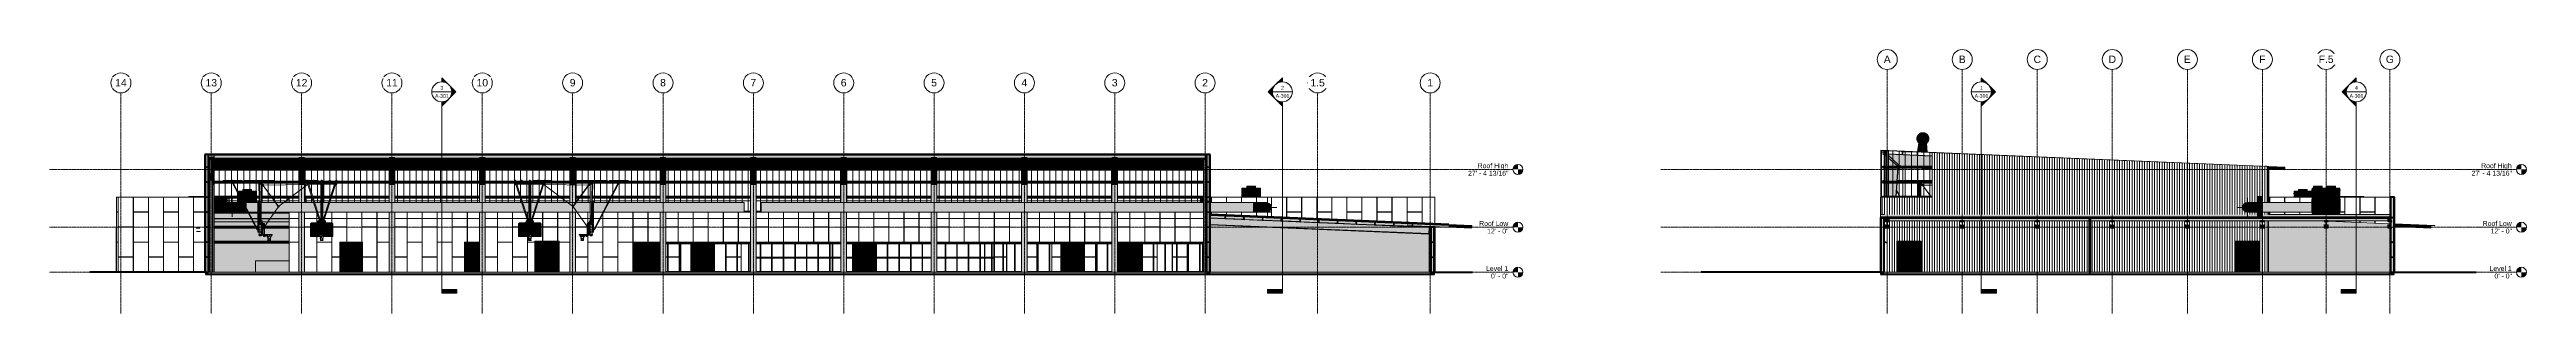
# Model space of a CAD drawing. Header units: inches. Extents: x -26493 to -10162, y -132 to 713.
# Drawn here: x -26493 to -18569, y -132 to 713 of the extents above; entities that cross this region are included whole.
import ezdxf

# ---------------------------------------------------------------- set-up
doc = ezdxf.new("R2010")
doc.units = ezdxf.units.IN
doc.header["$MEASUREMENT"] = 0
for name, pattern in [('Dash 1_16_', [0.125, 0.0625, -0.0625]), ('Grid Line 1_2_', [0.875, 0.5, -0.125, 0.125, -0.125]), ('Hidden 1_8_', [0.1875, 0.125, -0.0625])]:
    doc.linetypes.add(name, pattern=pattern)
for name, color, linetype, lineweight in [('A-DETL', 90, 'Continuous', 9), ('A-DOOR', 31, 'Continuous', 13), ('A-DOOR-FRAM', 31, 'Continuous', 9), ('A-DOOR-GLAZ', 31, 'Continuous', 9), ('A-FLOR-LEVL', 51, 'Continuous', 9), ('A-GENM', 13, 'Continuous', 9), ('A-GLAZ-CWMG', 51, 'Continuous', 9), ('A-ROOF', 132, 'Continuous', 13), ('A-WALL', 113, 'Continuous', 13), ('A-WALL-PATT', 111, 'Continuous', 13), ('C-BLDG-PADS', 91, 'Continuous', 9), ('C-TOPO', 7, 'Continuous', 9), ('G-ANNO-SYMB', 111, 'Continuous', 9), ('G-IMPT', 8, 'Continuous', 9), ('I-WALL', 2, 'Continuous', 13), ('L-SITE-WALL', 31, 'Continuous', 13), ('M-EQPM', 50, 'Continuous', 9), ('M-HVAC-DUCT', 70, 'Continuous', 9), ('M-HVAC-DUCT-ANNO', 70, 'Continuous', 9), ('M-HVAC-DUCT-CNTR', 70, 'Continuous', 9), ('P-SANR-FIXT', 6, 'Continuous', 9), ('Q-CASE', 31, 'Continuous', 9), ('Q-SPCQ', 91, 'Continuous', 9), ('S-BEAM', 12, 'Continuous', 9), ('S-COLS', 52, 'Continuous', 9), ('S-GRID', 1, 'Continuous', 9), ('S-GRID-IDEN', 1, 'Continuous', 9)]:
    doc.layers.add(name, color=color, linetype=linetype, lineweight=lineweight)
doc.styles.add('Arial', font='arial.ttf', dxfattribs={"height": 15.736527})
doc.styles.add('Arial_1', font='arial.ttf', dxfattribs={"height": 23.60479})
doc.styles.add('Arial_2', font='arial.ttf', dxfattribs={"height": 11.802395})
pattern_1 = [(45, (-26169.524, 104.131), (-12.67135, 12.67135), []), (45, (-26169.524, 123.331), (-12.67135, 12.67135), [])]
pattern_2 = [(90, (-25782.72, 0.33), (96.333, -6e-15), [96, -0.333]), (90, (-25830.56, 0.33), (96.333, -6e-15), [96, -0.333]), (0, (-25878.72, 48.33), (0, -96.333), [47.833, -48.5]), (0, (-25878.72, 48.67), (0, -96.333), [47.833, -48.5]), (0, (-25830.72, 0), (0, -96.333), [48, -48.333]), (0, (-25830.56, 0.33), (0, -96.333), [47.833, -48.5]), (90, (-25782.39, 48.67), (96.333, -6e-15), [47.667, -48.666]), (90, (-25830.89, 48.67), (96.333, -6e-15), [47.667, -48.666]), (90, (-25782.39, 0), (96.333, -6e-15), [48.333, -48]), (90, (-25830.89, 0), (96.333, -6e-15), [48.333, -48])]
pattern_3 = [(90, (-26176.83, 0.33), (96.333, -6e-15), [96, -0.333]), (90, (-26224.66, 0.33), (96.333, -6e-15), [96, -0.333]), (0, (-26272.83, 48.33), (0, -96.333), [47.833, -48.5]), (0, (-26272.83, 48.67), (0, -96.333), [47.833, -48.5]), (0, (-26224.83, 0), (0, -96.333), [48, -48.333]), (0, (-26224.66, 0.33), (0, -96.333), [47.833, -48.5]), (90, (-26176.495, 48.67), (96.333, -6e-15), [47.667, -48.666]), (90, (-26224.995, 48.67), (96.333, -6e-15), [47.667, -48.666]), (90, (-26176.495, 0), (96.333, -6e-15), [48.333, -48]), (90, (-26224.995, 0), (96.333, -6e-15), [48.333, -48])]
pattern_4 = [(0, (-26169.524, 104.131), (0, 16), []), (90, (-26169.524, 104.131), (-16, 1e-15), [])]
pattern_5 = [(90, (-25989.828, 0), (-19.685, 1e-15), [])]
pattern_6 = [(90, (-25581.95, 0.33), (96.333, -6e-15), [96, -0.333]), (90, (-25629.79, 0.33), (96.333, -6e-15), [96, -0.333]), (0, (-25677.95, 48.33), (0, -96.333), [47.833, -48.5]), (0, (-25677.95, 48.67), (0, -96.333), [47.833, -48.5]), (0, (-25629.95, 0), (0, -96.333), [48, -48.333]), (0, (-25629.79, 0.33), (0, -96.333), [47.833, -48.5]), (90, (-25581.62, 48.67), (96.333, -6e-15), [47.667, -48.666]), (90, (-25630.12, 48.67), (96.333, -6e-15), [47.667, -48.666]), (90, (-25581.62, 0), (96.333, -6e-15), [48.333, -48]), (90, (-25630.12, 0), (96.333, -6e-15), [48.333, -48])]
pattern_7 = [(90, (-22680.2, 0.33), (96.333, -6e-15), [96, -0.333]), (90, (-22728.04, 0.33), (96.333, -6e-15), [96, -0.333]), (0, (-22776.2, 48.33), (0, -96.333), [47.833, -48.5]), (0, (-22776.2, 48.67), (0, -96.333), [47.833, -48.5]), (0, (-22728.2, 0), (0, -96.333), [48, -48.333]), (0, (-22728.04, 0.33), (0, -96.333), [47.833, -48.5]), (90, (-22679.87, 48.67), (96.333, -6e-15), [47.667, -48.666]), (90, (-22728.37, 48.67), (96.333, -6e-15), [47.667, -48.666]), (90, (-22679.87, 0), (96.333, -6e-15), [48.333, -48]), (90, (-22728.37, 0), (96.333, -6e-15), [48.333, -48])]
pattern_8 = [(45, (22024.778, 102), (-12.67135, 12.67135), []), (45, (22024.778, 121.2), (-12.67135, 12.67135), [])]
pattern_9 = [(0, (22024.778, 102), (0, 16), []), (90, (22024.778, 102), (-16, 1e-15), [])]
pattern_10 = [(90, (21292.05, 0.33), (96.333, -6e-15), [96, -0.333]), (90, (21244.22, 0.33), (96.333, -6e-15), [96, -0.333]), (0, (21196.05, 48.33), (0, -96.333), [47.833, -48.5]), (0, (21196.05, 48.67), (0, -96.333), [47.833, -48.5]), (0, (21244.05, 0), (0, -96.333), [48, -48.333]), (0, (21244.22, 0.33), (0, -96.333), [47.833, -48.5]), (90, (21292.39, 48.67), (96.333, -6e-15), [47.667, -48.666]), (90, (21243.89, 48.67), (96.333, -6e-15), [47.667, -48.666]), (90, (21292.39, 0), (96.333, -6e-15), [48.333, -48]), (90, (21243.89, 0), (96.333, -6e-15), [48.333, -48])]
pattern_11 = [(90, (22305.219, 0), (-8, 5e-16), [])]
pattern_12 = [(90, (22369.453, 0), (-19.685, 1e-15), [])]
pattern_13 = [(90, (21293.719, 0), (-19.685, 1e-15), [])]
pattern_14 = [(90, (22465.45, 0.33), (96.333, -6e-15), [96, -0.333]), (90, (22417.62, 0.33), (96.333, -6e-15), [96, -0.333]), (0, (22369.45, 48.33), (0, -96.333), [47.833, -48.5]), (0, (22369.45, 48.67), (0, -96.333), [47.833, -48.5]), (0, (22417.45, 0), (0, -96.333), [48, -48.333]), (0, (22417.62, 0.33), (0, -96.333), [47.833, -48.5]), (90, (22465.79, 48.67), (96.333, -6e-15), [47.667, -48.666]), (90, (22417.29, 48.67), (96.333, -6e-15), [47.667, -48.666]), (90, (22465.79, 0), (96.333, -6e-15), [48.333, -48]), (90, (22417.29, 0), (96.333, -6e-15), [48.333, -48])]

msp = doc.modelspace()

# ---------------------------------------------------------------- texts
at = {"layer": 'G-ANNO-SYMB', "char_height": 11.8, "attachment_point": 2, "line_spacing_factor": 0.938532, "style": 'Arial_2'}
for s, insert, width in [('A-301', (-25237.7, 569.9), 52.416), ('3', (-25237.7, 596), 10.944), ('A-301', (-22548.8, 569.9), 52.416), ('2', (-22548.8, 596), 10.944), ('A-301', (-20312.8, 569.9), 52.416), ('1', (-20312.8, 596), 10.944), ('A-301', (-19113.3, 569.9), 52.416), ('4', (-19113.3, 596), 10.944)]:
    msp.add_mtext(s, dxfattribs=dict(at, insert=insert, width=width))

# ---------------------------------------------------------------- blocks, each defined once
blk = doc.blocks.new('Family7 - Family7-706776-Section 13')
at = {"layer": 'S-BEAM'}
h = blk.add_hatch(dxfattribs=at)
h.set_pattern_fill('FP_1', color=256, style=0, pattern_type=2)
h.set_pattern_definition(pattern_1)
h.paths.add_polyline_path([(-23094.4, 365), (-23076.4, 365), (-23076.4, 366.3), (-23094.4, 366.3)], flags=0)
h = blk.add_hatch(color=256, dxfattribs=at)
h.paths.add_polyline_path([(-23094.4, 327.2), (-23086, 327.2), (-23086, 365), (-23094.4, 365), (-23094.4, 327.2)], flags=0)
h.paths.add_polyline_path([(-23084.8, 327.2), (-23076.4, 327.2), (-23076.4, 365), (-23084.8, 365), (-23084.8, 327.2)], flags=0)
h = blk.add_hatch(dxfattribs=at)
h.set_pattern_fill('FP_1', color=256, style=0, pattern_type=2)
h.set_pattern_definition(pattern_1)
h.paths.add_polyline_path([(-23086, 313.1), (-23084.8, 313.1), (-23084.8, 365), (-23086, 365), (-23086, 320.2)], flags=0)
h = blk.add_hatch(dxfattribs=at)
h.set_pattern_fill('FP_1', color=256, style=0, pattern_type=2)
h.set_pattern_definition(pattern_1)
h.paths.add_polyline_path([(-23094.4, 311.8), (-23076.4, 311.8), (-23076.4, 313.1), (-23094.4, 313.1)], flags=0)
blk.add_hatch(color=256, dxfattribs=at).paths.add_polyline_path([(-23076.4, 280.6), (-23076.4, 311.8), (-23094.4, 311.8), (-23094.4, 280.6)], flags=0)
at = {"layer": 'S-BEAM', "lineweight": 30}
for p, q in [((-23094.4, 366.3), (-23094.4, 365)), ((-23076.4, 366.3), (-23094.4, 366.3)), ((-23094.4, 365), (-23076.4, 365)), ((-23086, 365), (-23086, 313.1)), ((-23084.8, 365), (-23086, 365)), ((-23084.8, 313.1), (-23084.8, 365)), ((-23076.4, 365), (-23076.4, 366.3)), ((-23094.4, 313.1), (-23094.4, 311.8)), ((-23076.4, 313.1), (-23094.4, 313.1)), ((-23094.4, 311.8), (-23076.4, 311.8)), ((-23086, 313.1), (-23084.8, 313.1)), ((-23076.4, 311.8), (-23076.4, 313.1))]:
    blk.add_line(p, q, dxfattribs=at)
at = {"layer": 'S-BEAM'}
for p, q in [((-23094.4, 327.2), (-23094.4, 365)), ((-23076.4, 365), (-23076.4, 327.2)), ((-23094.4, 280.6), (-23094.4, 311.8)), ((-23076.4, 280.6), (-23094.4, 280.6)), ((-23076.4, 311.8), (-23076.4, 280.6))]:
    blk.add_line(p, q, dxfattribs=at)
blk = doc.blocks.new('Family7 - Family7-V1-Section 13')
at = {"layer": 'S-BEAM'}
h = blk.add_hatch(dxfattribs=at)
h.set_pattern_fill('FP_1', color=256, style=0, pattern_type=2)
h.set_pattern_definition(pattern_1)
h.paths.add_polyline_path([(-23383.2, 365), (-23365.4, 365), (-23365.4, 366.3), (-23383.4, 366.3), (-23383.4, 365)], flags=0)
h = blk.add_hatch(color=256, dxfattribs=at)
h.paths.add_polyline_path([(-23383.4, 327.2), (-23375, 327.2), (-23375, 365), (-23383.4, 365), (-23383.4, 327.2)], flags=0)
h.paths.add_polyline_path([(-23373.8, 327.2), (-23365.4, 327.2), (-23365.4, 365), (-23373.8, 365), (-23373.8, 327.2)], flags=0)
h = blk.add_hatch(dxfattribs=at)
h.set_pattern_fill('FP_1', color=256, style=0, pattern_type=2)
h.set_pattern_definition(pattern_1)
h.paths.add_polyline_path([(-23375, 313.1), (-23373.8, 313.1), (-23373.8, 365), (-23375, 365), (-23375, 320.2)], flags=0)
h = blk.add_hatch(dxfattribs=at)
h.set_pattern_fill('FP_1', color=256, style=0, pattern_type=2)
h.set_pattern_definition(pattern_1)
h.paths.add_polyline_path([(-23383.4, 311.8), (-23365.4, 311.8), (-23365.4, 313.1), (-23383.4, 313.1)], flags=0)
blk.add_hatch(color=256, dxfattribs=at).paths.add_polyline_path([(-23365.4, 280.6), (-23365.4, 311.8), (-23383.4, 311.8), (-23383.4, 280.6)], flags=0)
at = {"layer": 'S-BEAM', "lineweight": 30}
for p, q in [((-23383.4, 366.3), (-23383.4, 365)), ((-23365.4, 366.3), (-23383.4, 366.3)), ((-23383.4, 365), (-23365.4, 365)), ((-23375, 365), (-23375, 313.1)), ((-23373.8, 365), (-23375, 365)), ((-23373.8, 313.1), (-23373.8, 365)), ((-23365.4, 365), (-23365.4, 366.3)), ((-23383.4, 313.1), (-23383.4, 311.8)), ((-23365.4, 313.1), (-23383.4, 313.1)), ((-23383.4, 311.8), (-23365.4, 311.8)), ((-23375, 313.1), (-23373.8, 313.1)), ((-23365.4, 311.8), (-23365.4, 313.1))]:
    blk.add_line(p, q, dxfattribs=at)
at = {"layer": 'S-BEAM'}
for p, q in [((-23383.4, 327.2), (-23383.4, 365)), ((-23365.4, 365), (-23365.4, 327.2)), ((-23383.4, 280.6), (-23383.4, 311.8)), ((-23365.4, 280.6), (-23383.4, 280.6)), ((-23365.4, 311.8), (-23365.4, 280.6))]:
    blk.add_line(p, q, dxfattribs=at)
blk = doc.blocks.new('Family7 - Family7-V2-Section 13')
at = {"layer": 'S-BEAM'}
h = blk.add_hatch(dxfattribs=at)
h.set_pattern_fill('FP_1', color=256, style=0, pattern_type=2)
h.set_pattern_definition(pattern_1)
h.paths.add_polyline_path([(-23672.4, 365), (-23654.4, 365), (-23654.4, 366.3), (-23672.4, 366.3)], flags=0)
h = blk.add_hatch(color=256, dxfattribs=at)
h.paths.add_polyline_path([(-23668.3, 327.2), (-23664, 327.2), (-23664, 365), (-23672.4, 365), (-23672.4, 327.2)], flags=0)
h.paths.add_polyline_path([(-23662.8, 327.2), (-23654.4, 327.2), (-23654.4, 365), (-23662.8, 365), (-23662.8, 327.2)], flags=0)
h = blk.add_hatch(dxfattribs=at)
h.set_pattern_fill('FP_1', color=256, style=0, pattern_type=2)
h.set_pattern_definition(pattern_1)
h.paths.add_polyline_path([(-23664, 313.1), (-23662.8, 313.1), (-23662.8, 365), (-23664, 365), (-23664, 320.2)], flags=0)
h = blk.add_hatch(dxfattribs=at)
h.set_pattern_fill('FP_1', color=256, style=0, pattern_type=2)
h.set_pattern_definition(pattern_1)
h.paths.add_polyline_path([(-23672.4, 311.8), (-23654.4, 311.8), (-23654.4, 313.1), (-23672.4, 313.1)], flags=0)
blk.add_hatch(color=256, dxfattribs=at).paths.add_polyline_path([(-23654.4, 280.6), (-23654.4, 311.8), (-23672.4, 311.8), (-23672.4, 280.6)], flags=0)
at = {"layer": 'S-BEAM', "lineweight": 30}
for p, q in [((-23672.4, 366.3), (-23672.4, 365)), ((-23654.4, 366.3), (-23672.4, 366.3)), ((-23672.4, 365), (-23654.4, 365)), ((-23664, 365), (-23664, 313.1)), ((-23662.8, 365), (-23664, 365)), ((-23662.8, 313.1), (-23662.8, 365)), ((-23654.4, 365), (-23654.4, 366.3)), ((-23672.4, 313.1), (-23672.4, 311.8)), ((-23654.4, 313.1), (-23672.4, 313.1)), ((-23672.4, 311.8), (-23654.4, 311.8)), ((-23664, 313.1), (-23662.8, 313.1)), ((-23654.4, 311.8), (-23654.4, 313.1))]:
    blk.add_line(p, q, dxfattribs=at)
at = {"layer": 'S-BEAM'}
for p, q in [((-23672.4, 327.2), (-23672.4, 365)), ((-23654.4, 365), (-23654.4, 327.2)), ((-23672.4, 280.6), (-23672.4, 311.8)), ((-23654.4, 280.6), (-23672.4, 280.6)), ((-23654.4, 311.8), (-23654.4, 280.6))]:
    blk.add_line(p, q, dxfattribs=at)
blk = doc.blocks.new('Family7 - Family7-V3-Section 13')
at = {"layer": 'S-BEAM'}
h = blk.add_hatch(dxfattribs=at)
h.set_pattern_fill('FP_1', color=256, style=0, pattern_type=2)
h.set_pattern_definition(pattern_1)
h.paths.add_polyline_path([(-23961.4, 365), (-23943.4, 365), (-23943.4, 366.3), (-23961.4, 366.3)], flags=0)
h = blk.add_hatch(color=256, dxfattribs=at)
h.paths.add_polyline_path([(-23961.4, 327.2), (-23953, 327.2), (-23953, 365), (-23961.4, 365), (-23961.4, 327.2)], flags=0)
h.paths.add_polyline_path([(-23951.8, 327.2), (-23943.4, 327.2), (-23943.4, 365), (-23951.8, 365), (-23951.8, 327.2)], flags=0)
h = blk.add_hatch(dxfattribs=at)
h.set_pattern_fill('FP_1', color=256, style=0, pattern_type=2)
h.set_pattern_definition(pattern_1)
h.paths.add_polyline_path([(-23953, 313.1), (-23951.8, 313.1), (-23951.8, 365), (-23953, 365), (-23953, 320.2)], flags=0)
h = blk.add_hatch(dxfattribs=at)
h.set_pattern_fill('FP_1', color=256, style=0, pattern_type=2)
h.set_pattern_definition(pattern_1)
h.paths.add_polyline_path([(-23961.4, 311.8), (-23943.4, 311.8), (-23943.4, 313.1), (-23961.4, 313.1)], flags=0)
blk.add_hatch(color=256, dxfattribs=at).paths.add_polyline_path([(-23943.4, 280.6), (-23943.4, 311.8), (-23961.4, 311.8), (-23961.4, 280.6)], flags=0)
at = {"layer": 'S-BEAM', "lineweight": 30}
for p, q in [((-23961.4, 366.3), (-23961.4, 365)), ((-23943.4, 366.3), (-23961.4, 366.3)), ((-23961.4, 365), (-23943.4, 365)), ((-23953, 365), (-23953, 313.1)), ((-23951.8, 365), (-23953, 365)), ((-23951.8, 313.1), (-23951.8, 365)), ((-23943.4, 365), (-23943.4, 366.3)), ((-23961.4, 313.1), (-23961.4, 311.8)), ((-23943.4, 313.1), (-23961.4, 313.1)), ((-23961.4, 311.8), (-23943.4, 311.8)), ((-23953, 313.1), (-23951.8, 313.1)), ((-23943.4, 311.8), (-23943.4, 313.1))]:
    blk.add_line(p, q, dxfattribs=at)
at = {"layer": 'S-BEAM'}
for p, q in [((-23961.4, 327.2), (-23961.4, 365)), ((-23943.4, 365), (-23943.4, 327.2)), ((-23961.4, 280.6), (-23961.4, 311.8)), ((-23943.4, 280.6), (-23961.4, 280.6)), ((-23943.4, 311.8), (-23943.4, 280.6))]:
    blk.add_line(p, q, dxfattribs=at)
blk = doc.blocks.new('Family7 - Family7-V4-Section 13')
at = {"layer": 'S-BEAM'}
h = blk.add_hatch(dxfattribs=at)
h.set_pattern_fill('FP_1', color=256, style=0, pattern_type=2)
h.set_pattern_definition(pattern_1)
h.paths.add_polyline_path([(-24250.4, 365), (-24232.4, 365), (-24232.4, 366.3), (-24250.4, 366.3)], flags=0)
h = blk.add_hatch(color=256, dxfattribs=at)
h.paths.add_polyline_path([(-24250.4, 327.2), (-24242, 327.2), (-24242, 365), (-24250.4, 365), (-24250.4, 327.2)], flags=0)
h.paths.add_polyline_path([(-24240.8, 327.2), (-24232.4, 327.2), (-24232.4, 365), (-24240.8, 365), (-24240.8, 327.2)], flags=0)
h = blk.add_hatch(dxfattribs=at)
h.set_pattern_fill('FP_1', color=256, style=0, pattern_type=2)
h.set_pattern_definition(pattern_1)
h.paths.add_polyline_path([(-24242, 313.1), (-24240.8, 313.1), (-24240.8, 365), (-24242, 365), (-24242, 320.2)], flags=0)
h = blk.add_hatch(dxfattribs=at)
h.set_pattern_fill('FP_1', color=256, style=0, pattern_type=2)
h.set_pattern_definition(pattern_1)
h.paths.add_polyline_path([(-24250.4, 311.8), (-24232.4, 311.8), (-24232.4, 313.1), (-24250.4, 313.1)], flags=0)
blk.add_hatch(color=256, dxfattribs=at).paths.add_polyline_path([(-24232.4, 280.6), (-24232.4, 311.8), (-24250.4, 311.8), (-24250.4, 280.6)], flags=0)
at = {"layer": 'S-BEAM', "lineweight": 30}
for p, q in [((-24250.4, 366.3), (-24250.4, 365)), ((-24232.4, 366.3), (-24250.4, 366.3)), ((-24250.4, 365), (-24232.4, 365)), ((-24242, 365), (-24242, 313.1)), ((-24240.8, 365), (-24242, 365)), ((-24240.8, 313.1), (-24240.8, 365)), ((-24232.4, 365), (-24232.4, 366.3)), ((-24250.4, 313.1), (-24250.4, 311.8)), ((-24232.4, 313.1), (-24250.4, 313.1)), ((-24250.4, 311.8), (-24232.4, 311.8)), ((-24242, 313.1), (-24240.8, 313.1)), ((-24232.4, 311.8), (-24232.4, 313.1))]:
    blk.add_line(p, q, dxfattribs=at)
at = {"layer": 'S-BEAM'}
for p, q in [((-24250.4, 327.2), (-24250.4, 365)), ((-24232.4, 365), (-24232.4, 327.2)), ((-24250.4, 280.6), (-24250.4, 311.8)), ((-24232.4, 280.6), (-24250.4, 280.6)), ((-24232.4, 311.8), (-24232.4, 280.6))]:
    blk.add_line(p, q, dxfattribs=at)
blk = doc.blocks.new('Family7 - Family7-V5-Section 13')
at = {"layer": 'S-BEAM'}
h = blk.add_hatch(dxfattribs=at)
h.set_pattern_fill('FP_1', color=256, style=0, pattern_type=2)
h.set_pattern_definition(pattern_1)
h.paths.add_polyline_path([(-24539.4, 365), (-24521.4, 365), (-24521.4, 366.3), (-24539.4, 366.3)], flags=0)
h = blk.add_hatch(color=256, dxfattribs=at)
h.paths.add_polyline_path([(-24539.4, 327.2), (-24531, 327.2), (-24531, 365), (-24539.4, 365), (-24539.4, 339)], flags=0)
h.paths.add_polyline_path([(-24529.8, 327.2), (-24521.4, 327.2), (-24521.4, 365), (-24529.8, 365), (-24529.8, 327.2)], flags=0)
h = blk.add_hatch(dxfattribs=at)
h.set_pattern_fill('FP_1', color=256, style=0, pattern_type=2)
h.set_pattern_definition(pattern_1)
h.paths.add_polyline_path([(-24531, 313.1), (-24529.8, 313.1), (-24529.8, 365), (-24531, 365), (-24531, 320.2)], flags=0)
h = blk.add_hatch(dxfattribs=at)
h.set_pattern_fill('FP_1', color=256, style=0, pattern_type=2)
h.set_pattern_definition(pattern_1)
h.paths.add_polyline_path([(-24539.4, 311.8), (-24521.4, 311.8), (-24521.4, 313.1), (-24539.4, 313.1)], flags=0)
blk.add_hatch(color=256, dxfattribs=at).paths.add_polyline_path([(-24521.4, 280.6), (-24521.4, 311.8), (-24539.4, 311.8), (-24539.4, 280.6)], flags=0)
at = {"layer": 'S-BEAM', "lineweight": 30}
for p, q in [((-24539.4, 366.3), (-24539.4, 365)), ((-24521.4, 366.3), (-24539.4, 366.3)), ((-24539.4, 365), (-24521.4, 365)), ((-24531, 365), (-24531, 313.1)), ((-24529.8, 365), (-24531, 365)), ((-24529.8, 313.1), (-24529.8, 365)), ((-24521.4, 365), (-24521.4, 366.3)), ((-24539.4, 313.1), (-24539.4, 311.8)), ((-24521.4, 313.1), (-24539.4, 313.1)), ((-24539.4, 311.8), (-24521.4, 311.8)), ((-24531, 313.1), (-24529.8, 313.1)), ((-24521.4, 311.8), (-24521.4, 313.1))]:
    blk.add_line(p, q, dxfattribs=at)
at = {"layer": 'S-BEAM'}
for p, q in [((-24539.4, 327.2), (-24539.4, 365)), ((-24521.4, 365), (-24521.4, 327.2)), ((-24539.4, 280.6), (-24539.4, 311.8)), ((-24521.4, 280.6), (-24539.4, 280.6)), ((-24521.4, 311.8), (-24521.4, 280.6))]:
    blk.add_line(p, q, dxfattribs=at)
blk = doc.blocks.new('Family7 - Family7-V6-Section 13')
at = {"layer": 'S-BEAM'}
h = blk.add_hatch(dxfattribs=at)
h.set_pattern_fill('FP_1', color=256, style=0, pattern_type=2)
h.set_pattern_definition(pattern_1)
h.paths.add_polyline_path([(-24828.4, 365), (-24810.4, 365), (-24810.4, 366.3), (-24828.4, 366.3)], flags=0)
h = blk.add_hatch(color=256, dxfattribs=at)
h.paths.add_polyline_path([(-24828.4, 327.2), (-24820, 327.2), (-24820, 365), (-24828.4, 365), (-24828.4, 329.6)], flags=0)
h.paths.add_polyline_path([(-24818.8, 327.2), (-24810.4, 327.2), (-24810.4, 365), (-24818.8, 365), (-24818.8, 327.2)], flags=0)
h = blk.add_hatch(dxfattribs=at)
h.set_pattern_fill('FP_1', color=256, style=0, pattern_type=2)
h.set_pattern_definition(pattern_1)
h.paths.add_polyline_path([(-24820, 313.1), (-24818.8, 313.1), (-24818.8, 365), (-24820, 365), (-24820, 320.2)], flags=0)
h = blk.add_hatch(dxfattribs=at)
h.set_pattern_fill('FP_1', color=256, style=0, pattern_type=2)
h.set_pattern_definition(pattern_1)
h.paths.add_polyline_path([(-24828.4, 311.8), (-24810.4, 311.8), (-24810.4, 313.1), (-24828.4, 313.1)], flags=0)
blk.add_hatch(color=256, dxfattribs=at).paths.add_polyline_path([(-24810.4, 280.6), (-24810.4, 311.8), (-24828.4, 311.8), (-24828.4, 280.6)], flags=0)
at = {"layer": 'S-BEAM', "lineweight": 30}
for p, q in [((-24828.4, 366.3), (-24828.4, 365)), ((-24810.4, 366.3), (-24828.4, 366.3)), ((-24828.4, 365), (-24810.4, 365)), ((-24820, 365), (-24820, 313.1)), ((-24818.8, 365), (-24820, 365)), ((-24818.8, 313.1), (-24818.8, 365)), ((-24810.4, 365), (-24810.4, 366.3)), ((-24828.4, 313.1), (-24828.4, 311.8)), ((-24810.4, 313.1), (-24828.4, 313.1)), ((-24828.4, 311.8), (-24810.4, 311.8)), ((-24820, 313.1), (-24818.8, 313.1)), ((-24810.4, 311.8), (-24810.4, 313.1))]:
    blk.add_line(p, q, dxfattribs=at)
at = {"layer": 'S-BEAM'}
for p, q in [((-24828.4, 327.2), (-24828.4, 365)), ((-24810.4, 365), (-24810.4, 327.2)), ((-24828.4, 280.6), (-24828.4, 311.8)), ((-24810.4, 280.6), (-24828.4, 280.6)), ((-24810.4, 311.8), (-24810.4, 280.6))]:
    blk.add_line(p, q, dxfattribs=at)
blk = doc.blocks.new('Family7 - Family7-V7-Section 13')
at = {"layer": 'S-BEAM'}
h = blk.add_hatch(dxfattribs=at)
h.set_pattern_fill('FP_1', color=256, style=0, pattern_type=2)
h.set_pattern_definition(pattern_1)
h.paths.add_polyline_path([(-25117.4, 365), (-25099.4, 365), (-25099.4, 366.3), (-25117.4, 366.3)], flags=0)
h = blk.add_hatch(color=256, dxfattribs=at)
h.paths.add_polyline_path([(-25117.4, 327.2), (-25109, 327.2), (-25109, 365), (-25117.4, 365), (-25117.4, 327.2)], flags=0)
h.paths.add_polyline_path([(-25107.8, 327.2), (-25099.4, 327.2), (-25099.4, 365), (-25107.8, 365), (-25107.8, 327.2)], flags=0)
h = blk.add_hatch(dxfattribs=at)
h.set_pattern_fill('FP_1', color=256, style=0, pattern_type=2)
h.set_pattern_definition(pattern_1)
h.paths.add_polyline_path([(-25109, 313.1), (-25107.8, 313.1), (-25107.8, 365), (-25109, 365), (-25109, 320.2)], flags=0)
h = blk.add_hatch(dxfattribs=at)
h.set_pattern_fill('FP_1', color=256, style=0, pattern_type=2)
h.set_pattern_definition(pattern_1)
h.paths.add_polyline_path([(-25117.4, 311.8), (-25099.4, 311.8), (-25099.4, 313.1), (-25117.4, 313.1)], flags=0)
blk.add_hatch(color=256, dxfattribs=at).paths.add_polyline_path([(-25099.4, 280.6), (-25099.4, 311.8), (-25117.4, 311.8), (-25117.4, 280.6)], flags=0)
at = {"layer": 'S-BEAM', "lineweight": 30}
for p, q in [((-25117.4, 366.3), (-25117.4, 365)), ((-25099.4, 366.3), (-25117.4, 366.3)), ((-25117.4, 365), (-25099.4, 365)), ((-25109, 365), (-25109, 313.1)), ((-25107.8, 365), (-25109, 365)), ((-25107.8, 313.1), (-25107.8, 365)), ((-25099.4, 365), (-25099.4, 366.3)), ((-25117.4, 313.1), (-25117.4, 311.8)), ((-25099.4, 313.1), (-25117.4, 313.1)), ((-25117.4, 311.8), (-25099.4, 311.8)), ((-25109, 313.1), (-25107.8, 313.1)), ((-25099.4, 311.8), (-25099.4, 313.1))]:
    blk.add_line(p, q, dxfattribs=at)
at = {"layer": 'S-BEAM'}
for p, q in [((-25117.4, 327.2), (-25117.4, 365)), ((-25099.4, 365), (-25099.4, 327.2)), ((-25117.4, 280.6), (-25117.4, 311.8)), ((-25099.4, 280.6), (-25117.4, 280.6)), ((-25099.4, 311.8), (-25099.4, 280.6))]:
    blk.add_line(p, q, dxfattribs=at)
blk = doc.blocks.new('Family7 - Family7-V8-Section 13')
at = {"layer": 'S-BEAM'}
h = blk.add_hatch(dxfattribs=at)
h.set_pattern_fill('FP_1', color=256, style=0, pattern_type=2)
h.set_pattern_definition(pattern_1)
h.paths.add_polyline_path([(-25406.4, 365), (-25388.4, 365), (-25388.4, 366.3), (-25406.4, 366.3)], flags=0)
h = blk.add_hatch(color=256, dxfattribs=at)
h.paths.add_polyline_path([(-25406.4, 327.2), (-25398, 327.2), (-25398, 365), (-25406.4, 365), (-25406.4, 327.2)], flags=0)
h.paths.add_polyline_path([(-25396.8, 327.2), (-25388.4, 327.2), (-25388.4, 365), (-25396.8, 365), (-25396.8, 327.2)], flags=0)
h = blk.add_hatch(dxfattribs=at)
h.set_pattern_fill('FP_1', color=256, style=0, pattern_type=2)
h.set_pattern_definition(pattern_1)
h.paths.add_polyline_path([(-25398, 313.1), (-25396.8, 313.1), (-25396.8, 365), (-25398, 365), (-25398, 320.2)], flags=0)
h = blk.add_hatch(dxfattribs=at)
h.set_pattern_fill('FP_1', color=256, style=0, pattern_type=2)
h.set_pattern_definition(pattern_1)
h.paths.add_polyline_path([(-25406.4, 311.8), (-25388.4, 311.8), (-25388.4, 313.1), (-25406.4, 313.1)], flags=0)
blk.add_hatch(color=256, dxfattribs=at).paths.add_polyline_path([(-25388.4, 280.6), (-25388.4, 311.8), (-25406.4, 311.8), (-25406.4, 280.6), (-25396.2, 280.6)], flags=0)
at = {"layer": 'S-BEAM', "lineweight": 30}
for p, q in [((-25406.4, 366.3), (-25406.4, 365)), ((-25388.4, 366.3), (-25406.4, 366.3)), ((-25406.4, 365), (-25388.4, 365)), ((-25398, 365), (-25398, 313.1)), ((-25396.8, 365), (-25398, 365)), ((-25396.8, 313.1), (-25396.8, 365)), ((-25388.4, 365), (-25388.4, 366.3)), ((-25406.4, 313.1), (-25406.4, 311.8)), ((-25388.4, 313.1), (-25406.4, 313.1)), ((-25406.4, 311.8), (-25388.4, 311.8)), ((-25398, 313.1), (-25396.8, 313.1)), ((-25388.4, 311.8), (-25388.4, 313.1))]:
    blk.add_line(p, q, dxfattribs=at)
at = {"layer": 'S-BEAM'}
for p, q in [((-25406.4, 327.2), (-25406.4, 365)), ((-25388.4, 365), (-25388.4, 327.2)), ((-25406.4, 280.6), (-25406.4, 311.8)), ((-25388.4, 280.6), (-25406.4, 280.6)), ((-25388.4, 311.8), (-25388.4, 280.6))]:
    blk.add_line(p, q, dxfattribs=at)
blk = doc.blocks.new('Family7 - Family7-V9-Section 13')
at = {"layer": 'S-BEAM'}
h = blk.add_hatch(dxfattribs=at)
h.set_pattern_fill('FP_1', color=256, style=0, pattern_type=2)
h.set_pattern_definition(pattern_1)
h.paths.add_polyline_path([(-25695.4, 365), (-25677.4, 365), (-25677.4, 366.3), (-25695.4, 366.3)], flags=0)
h = blk.add_hatch(color=256, dxfattribs=at)
h.paths.add_polyline_path([(-25695.4, 327.2), (-25687, 327.2), (-25687, 365), (-25695.4, 365), (-25695.4, 329.6)], flags=0)
h.paths.add_polyline_path([(-25685.8, 327.2), (-25677.4, 327.2), (-25677.4, 365), (-25685.8, 365), (-25685.8, 327.2)], flags=0)
h = blk.add_hatch(dxfattribs=at)
h.set_pattern_fill('FP_1', color=256, style=0, pattern_type=2)
h.set_pattern_definition(pattern_1)
h.paths.add_polyline_path([(-25687, 313.1), (-25685.8, 313.1), (-25685.8, 365), (-25687, 365), (-25687, 320.2)], flags=0)
h = blk.add_hatch(dxfattribs=at)
h.set_pattern_fill('FP_1', color=256, style=0, pattern_type=2)
h.set_pattern_definition(pattern_1)
h.paths.add_polyline_path([(-25695.4, 311.8), (-25677.4, 311.8), (-25677.4, 313.1), (-25695.4, 313.1)], flags=0)
blk.add_hatch(color=256, dxfattribs=at).paths.add_polyline_path([(-25695.4, 280.7), (-25677.4, 281), (-25677.4, 311.8), (-25695.4, 311.8), (-25695.4, 280.8)], flags=0)
at = {"layer": 'S-BEAM', "lineweight": 30}
for p, q in [((-25695.4, 366.3), (-25695.4, 365)), ((-25677.4, 366.3), (-25695.4, 366.3)), ((-25695.4, 365), (-25677.4, 365)), ((-25687, 365), (-25687, 313.1)), ((-25685.8, 365), (-25687, 365)), ((-25685.8, 313.1), (-25685.8, 365)), ((-25677.4, 365), (-25677.4, 366.3)), ((-25695.4, 313.1), (-25695.4, 311.8)), ((-25677.4, 313.1), (-25695.4, 313.1)), ((-25695.4, 311.8), (-25677.4, 311.8)), ((-25687, 313.1), (-25685.8, 313.1)), ((-25677.4, 311.8), (-25677.4, 313.1))]:
    blk.add_line(p, q, dxfattribs=at)
at = {"layer": 'S-BEAM'}
for p, q in [((-25695.4, 327.2), (-25695.4, 365)), ((-25677.4, 365), (-25677.4, 327.2)), ((-25695.4, 280.7), (-25695.4, 311.8)), ((-25677.4, 311.8), (-25677.4, 280.9))]:
    blk.add_line(p, q, dxfattribs=at)
blk = doc.blocks.new('Family7 - Family7-V10-Section 13')
at = {"layer": 'S-BEAM'}
h = blk.add_hatch(dxfattribs=at)
h.set_pattern_fill('FP_1', color=256, style=0, pattern_type=2)
h.set_pattern_definition(pattern_1)
h.paths.add_polyline_path([(-25983.7, 365), (-25966.4, 365), (-25966.4, 366.3), (-25984.4, 366.3), (-25984.4, 365)], flags=0)
h = blk.add_hatch(color=256, dxfattribs=at)
h.paths.add_polyline_path([(-25983.7, 327.2), (-25980.3, 327.2), (-25980.3, 357.7), (-25979.8, 357.7), (-25979.8, 357.6), (-25979.5, 357.6), (-25976, 357.6), (-25976, 365), (-25983.8, 365), (-25983.8, 327.2)], flags=0)
h.paths.add_polyline_path([(-25970.5, 327.2), (-25966.4, 327.2), (-25966.4, 365), (-25974.8, 365), (-25974.8, 357.6), (-25971, 357.6), (-25971, 357.7), (-25970.5, 357.7), (-25970.5, 339)], flags=0)
h = blk.add_hatch(dxfattribs=at)
h.set_pattern_fill('FP_1', color=256, style=0, pattern_type=2)
h.set_pattern_definition(pattern_1)
h.paths.add_polyline_path([(-25976, 313.1), (-25974.8, 313.1), (-25974.8, 365), (-25976, 365), (-25976, 320.2)], flags=0)
h = blk.add_hatch(dxfattribs=at)
h.set_pattern_fill('FP_1', color=256, style=0, pattern_type=2)
h.set_pattern_definition(pattern_1)
h.paths.add_polyline_path([(-25984.4, 311.8), (-25966.4, 311.8), (-25966.4, 313.1), (-25984.4, 313.1)], flags=0)
blk.add_hatch(color=256, dxfattribs=at).paths.add_polyline_path([(-25966.4, 280.6), (-25966.4, 311.8), (-25983.8, 311.8), (-25983.8, 280.6), (-25980.3, 280.6), (-25980.3, 293.4), (-25979.8, 293.4), (-25979.8, 293.1), (-25979.5, 293), (-25979.1, 293), (-25971.1, 293), (-25971, 293.1), (-25971, 293.4), (-25970.5, 293.4), (-25970.5, 280.6)], flags=0)
at = {"layer": 'S-BEAM', "lineweight": 30}
for p, q in [((-25984.4, 366.3), (-25984.4, 365)), ((-25966.4, 366.3), (-25984.4, 366.3)), ((-25984.4, 365), (-25966.4, 365)), ((-25976, 365), (-25976, 313.1)), ((-25974.8, 365), (-25976, 365)), ((-25974.8, 313.1), (-25974.8, 365)), ((-25966.4, 365), (-25966.4, 366.3)), ((-25984.4, 313.1), (-25984.4, 311.8)), ((-25966.4, 313.1), (-25984.4, 313.1)), ((-25984.4, 311.8), (-25966.4, 311.8)), ((-25976, 313.1), (-25974.8, 313.1)), ((-25966.4, 311.8), (-25966.4, 313.1))]:
    blk.add_line(p, q, dxfattribs=at)
at = {"layer": 'S-BEAM'}
for p, q in [((-25966.4, 365), (-25966.4, 327.2)), ((-25980.3, 280.6), (-25983.8, 280.6)), ((-25966.4, 280.6), (-25970.5, 280.6)), ((-25966.4, 311.8), (-25966.4, 280.6))]:
    blk.add_line(p, q, dxfattribs=at)
blk = doc.blocks.new('HSS-Hollow Structural Section-Column - HSS6X6X1_4-619874-Section 13')
at = {"layer": 'S-COLS', "linetype": 'Hidden 1_8_'}
for p, q in [((-22079.2, 0), (-22079.2, 146.4)), ((-22073.6, 146.2), (-22073.6, 144))]:
    blk.add_line(p, q, dxfattribs=at)
blk = doc.blocks.new('W-Wide Flange - W21X166-668812-Section 13')
at = {"layer": 'S-BEAM'}
for points in [[(-22079.4, 143.3), (-22079.3, 144.6), (-22780, 173.8), (-22780, 172.5), (-22091.5, 143.8)], [(-22079.4, 142.4), (-22079.4, 143.3), (-22780, 172.4), (-22780, 171.6), (-22085, 142.6)], [(-22080.2, 124.4), (-22079.4, 142.4), (-22780, 171.6), (-22780, 153.6), (-22080.2, 124.4)], [(-22080.2, 123.5), (-22080.2, 124.4), (-22780, 153.5), (-22780, 152.7), (-22147.7, 126.3)], [(-22080.3, 122.1), (-22080.2, 123.5), (-22780, 152.7), (-22780, 151.3), (-22147.7, 125)]]:
    blk.add_hatch(color=256, dxfattribs=at).paths.add_polyline_path(points, flags=0)
for p, q in [((-22732.3, 171.8), (-22780, 173.8)), ((-22079.4, 143.3), (-22780, 172.5)), ((-22672.4, 169.3), (-22729.9, 171.7)), ((-22612.4, 166.8), (-22670, 169.2)), ((-22552.5, 164.3), (-22610, 166.7)), ((-22492.5, 161.8), (-22550.1, 164.2)), ((-22432.6, 159.3), (-22490.2, 161.7)), ((-22372.6, 156.8), (-22430.2, 159.2)), ((-22780, 152.7), (-22080.2, 123.5)), ((-22080.3, 122.1), (-22780, 151.3)), ((-22312.7, 154.3), (-22370.3, 156.7)), ((-22252.7, 151.8), (-22310.3, 154.2)), ((-22192.8, 149.3), (-22250.4, 151.7)), ((-22132.8, 146.9), (-22190.4, 149.3)), ((-22079.3, 144.6), (-22130.5, 146.8)), ((-22080.2, 123.5), (-22080.3, 122.1)), ((-22079.4, 142.4), (-22080.2, 124.4)), ((-22080.2, 124.4), (-22080.2, 123.5)), ((-22079.3, 144.6), (-22079.4, 143.3)), ((-22079.4, 143.3), (-22079.4, 142.4))]:
    blk.add_line(p, q, dxfattribs=at)
blk = doc.blocks.new('Girt_C - 8_D-707912-Section 13')
at = {"layer": 'S-BEAM'}
h = blk.add_hatch(color=256, dxfattribs=at)
h.paths.add_polyline_path([(-24219.9, 47.9), (-24219.9, 48.1), (-24232.4, 48), (-24232.4, 47.9)], flags=0)
h.paths.add_polyline_path([(-24217.9, 47.9), (-24182.9, 47.9), (-24182.9, 48.1), (-24217.9, 48), (-24217.9, 47.9)], flags=0)
h.paths.add_polyline_path([(-24180.9, 47.9), (-24145.9, 47.9), (-24145.9, 48.1), (-24180.9, 48), (-24180.9, 47.9)], flags=0)
h.paths.add_polyline_path([(-23736.9, 47.9), (-23701.9, 47.9), (-23701.9, 48.1), (-23736.9, 48), (-23736.9, 47.9)], flags=0)
h.paths.add_polyline_path([(-23699.9, 47.9), (-23672.4, 47.9), (-23672.4, 48.1), (-23699.9, 48), (-23699.9, 47.9)], flags=0)
h.paths.add_polyline_path([(-23654.4, 47.9), (-23627.9, 47.9), (-23627.9, 48.1), (-23654.4, 48), (-23654.4, 47.9)], flags=0)
h.paths.add_polyline_path([(-23625.9, 47.9), (-23590.9, 47.9), (-23590.9, 48.1), (-23625.9, 48), (-23625.9, 47.9)], flags=0)
h.paths.add_polyline_path([(-23738.9, 47.9), (-23738.9, 48.1), (-23773.9, 48), (-23773.9, 47.9)], flags=0)
h.paths.add_polyline_path([(-23775.9, 47.9), (-23775.9, 48.1), (-23810.9, 48), (-23810.9, 47.9)], flags=0)
h.paths.add_polyline_path([(-24143.9, 47.9), (-24108.9, 47.9), (-24108.9, 48.1), (-24143.9, 48), (-24143.9, 47.9)], flags=0)
h.paths.add_polyline_path([(-24106.9, 47.9), (-24071.9, 47.9), (-24071.9, 48.1), (-24106.9, 48), (-24106.9, 47.9)], flags=0)
h.paths.add_polyline_path([(-24069.9, 47.9), (-24034.9, 47.9), (-24034.9, 48.1), (-24069.9, 48), (-24069.9, 47.9)], flags=0)
h.paths.add_polyline_path([(-24032.9, 47.9), (-23997.9, 47.9), (-23997.9, 48.1), (-24032.9, 48), (-24032.9, 47.9)], flags=0)
h.paths.add_polyline_path([(-23812.9, 47.9), (-23812.9, 48.1), (-23847.9, 48), (-23847.9, 47.9)], flags=0)
h.paths.add_polyline_path([(-23923.9, 47.9), (-23923.9, 48.1), (-23943.4, 48), (-23943.4, 47.9)], flags=0)
h.paths.add_polyline_path([(-23961.4, 47.9), (-23961.4, 48.1), (-23995.9, 48), (-23995.9, 47.9)], flags=0)
h.paths.add_polyline_path([(-23588.9, 47.9), (-23553.9, 47.9), (-23553.9, 48.1), (-23588.9, 48), (-23588.9, 47.9)], flags=0)
h.paths.add_polyline_path([(-23551.9, 47.9), (-23516.9, 47.9), (-23516.9, 48.1), (-23551.9, 48), (-23551.9, 47.9)], flags=0)
h.paths.add_polyline_path([(-23514.9, 47.9), (-23479.9, 47.9), (-23479.9, 48.1), (-23514.9, 48), (-23514.9, 47.9)], flags=0)
h.paths.add_polyline_path([(-23477.9, 47.9), (-23470.4, 47.9), (-23470.4, 48.1), (-23477.9, 48), (-23477.9, 47.9)], flags=0)
h = blk.add_hatch(color=256, dxfattribs=at)
h.paths.add_polyline_path([(-23812.9, 45.5), (-23812.9, 47.9), (-23847.9, 47.9), (-23847.9, 45.5)], flags=0)
h.paths.add_polyline_path([(-24217.9, 45.5), (-24182.9, 45.5), (-24182.9, 47.9), (-24217.9, 47.9)], flags=0)
h.paths.add_polyline_path([(-23470.4, 45.5), (-23470.4, 47.9), (-23477.9, 47.9), (-23477.9, 45.5)], flags=0)
h.paths.add_polyline_path([(-23479.9, 45.5), (-23479.9, 47.9), (-23514.9, 47.9), (-23514.9, 45.5)], flags=0)
h.paths.add_polyline_path([(-24180.9, 45.5), (-24145.9, 45.5), (-24145.9, 47.9), (-24180.9, 47.9)], flags=0)
h.paths.add_polyline_path([(-24232.4, 45.5), (-24219.9, 45.5), (-24219.9, 47.9), (-24232.4, 47.9)], flags=0)
h.paths.add_polyline_path([(-23516.9, 45.5), (-23516.9, 47.9), (-23551.9, 47.9), (-23551.9, 45.5)], flags=0)
h.paths.add_polyline_path([(-23553.9, 45.5), (-23553.9, 47.9), (-23588.9, 47.9), (-23588.9, 45.5)], flags=0)
h.paths.add_polyline_path([(-24143.9, 45.5), (-24108.9, 45.5), (-24108.9, 47.9), (-24143.9, 47.9)], flags=0)
h.paths.add_polyline_path([(-23590.9, 45.5), (-23590.9, 47.9), (-23625.9, 47.9), (-23625.9, 45.5), (-23599.2, 45.5)], flags=0)
h.paths.add_polyline_path([(-24106.9, 45.5), (-24071.9, 45.5), (-24071.9, 47.9), (-24106.9, 47.9)], flags=0)
h.paths.add_polyline_path([(-24069.9, 45.5), (-24034.9, 45.5), (-24034.9, 47.9), (-24069.9, 47.9)], flags=0)
h.paths.add_polyline_path([(-23627.9, 45.5), (-23627.9, 47.9), (-23654.4, 47.9), (-23654.4, 45.5)], flags=0)
h.paths.add_polyline_path([(-24032.9, 45.5), (-23997.9, 45.5), (-23997.9, 47.9), (-24032.9, 47.9)], flags=0)
h.paths.add_polyline_path([(-23672.4, 45.5), (-23672.4, 47.9), (-23699.9, 47.9), (-23699.9, 45.5)], flags=0)
h.paths.add_polyline_path([(-23701.9, 45.5), (-23701.9, 47.9), (-23736.9, 47.9), (-23736.9, 45.5)], flags=0)
h.paths.add_polyline_path([(-23995.9, 45.5), (-23961.4, 45.5), (-23961.4, 47.9), (-23995.9, 47.9)], flags=0)
h.paths.add_polyline_path([(-23738.9, 45.5), (-23738.9, 47.9), (-23773.9, 47.9), (-23773.9, 45.5)], flags=0)
h.paths.add_polyline_path([(-23943.4, 45.5), (-23923.9, 45.5), (-23923.9, 47.9), (-23943.4, 47.9)], flags=0)
h.paths.add_polyline_path([(-23775.9, 45.5), (-23775.9, 47.9), (-23810.9, 47.9), (-23810.9, 45.5)], flags=0)
h = blk.add_hatch(color=256, dxfattribs=at)
h.paths.add_polyline_path([(-23812.9, 45), (-23812.9, 45.5), (-23847.9, 45.5), (-23847.9, 45)], flags=0)
h.paths.add_polyline_path([(-24217.9, 45), (-24182.9, 45), (-24182.9, 45.5), (-24217.9, 45.5)], flags=0)
h.paths.add_polyline_path([(-23470.4, 45), (-23470.4, 45.5), (-23477.9, 45.5), (-23477.9, 45)], flags=0)
h.paths.add_polyline_path([(-23479.9, 45), (-23479.9, 45.5), (-23514.9, 45.5), (-23514.9, 45)], flags=0)
h.paths.add_polyline_path([(-24180.9, 45), (-24145.9, 45), (-24145.9, 45.5), (-24180.9, 45.5)], flags=0)
h.paths.add_polyline_path([(-24232.4, 45), (-24219.9, 45), (-24219.9, 45.5), (-24232.4, 45.5)], flags=0)
h.paths.add_polyline_path([(-23516.9, 45), (-23516.9, 45.5), (-23551.9, 45.5), (-23551.9, 45)], flags=0)
h.paths.add_polyline_path([(-23553.9, 45), (-23553.9, 45.5), (-23588.9, 45.5), (-23588.9, 45)], flags=0)
h.paths.add_polyline_path([(-24143.9, 45), (-24108.9, 45), (-24108.9, 45.5), (-24143.9, 45.5)], flags=0)
h.paths.add_polyline_path([(-23590.9, 45), (-23590.9, 45.5), (-23625.9, 45.5), (-23625.9, 45), (-23599.2, 45)], flags=0)
h.paths.add_polyline_path([(-24106.9, 45), (-24071.9, 45), (-24071.9, 45.5), (-24106.9, 45.5)], flags=0)
h.paths.add_polyline_path([(-24069.9, 45), (-24034.9, 45), (-24034.9, 45.5), (-24069.9, 45.5)], flags=0)
h.paths.add_polyline_path([(-23627.9, 45), (-23627.9, 45.5), (-23654.4, 45.5), (-23654.4, 45)], flags=0)
h.paths.add_polyline_path([(-24032.9, 45), (-23997.9, 45), (-23997.9, 45.5), (-24032.9, 45.5)], flags=0)
h.paths.add_polyline_path([(-23672.4, 45), (-23672.4, 45.5), (-23699.9, 45.5), (-23699.9, 45)], flags=0)
h.paths.add_polyline_path([(-23995.9, 45), (-23961.4, 45), (-23961.4, 45.5), (-23995.9, 45.5)], flags=0)
h.paths.add_polyline_path([(-23701.9, 45), (-23701.9, 45.5), (-23736.9, 45.5), (-23736.9, 45)], flags=0)
h.paths.add_polyline_path([(-23738.9, 45), (-23738.9, 45.5), (-23773.9, 45.5), (-23773.9, 45)], flags=0)
h.paths.add_polyline_path([(-23943.4, 45), (-23923.9, 45), (-23923.9, 45.5), (-23943.4, 45.5)], flags=0)
h.paths.add_polyline_path([(-23775.9, 45), (-23775.9, 45.5), (-23810.9, 45.5), (-23810.9, 45)], flags=0)
for p, q in [((-24219.9, 48.1), (-24232.4, 48.1)), ((-24232.4, 45.5), (-24219.9, 45.5)), ((-24219.9, 45), (-24232.4, 45)), ((-24182.9, 48.1), (-24217.9, 48.1)), ((-24217.9, 45.5), (-24182.9, 45.5)), ((-24182.9, 45), (-24217.9, 45)), ((-24145.9, 48.1), (-24180.9, 48.1)), ((-24180.9, 45.5), (-24145.9, 45.5)), ((-24145.9, 45), (-24180.9, 45)), ((-24108.9, 48.1), (-24143.9, 48.1)), ((-24143.9, 45.5), (-24108.9, 45.5)), ((-24108.9, 45), (-24143.9, 45)), ((-24071.9, 48.1), (-24106.9, 48.1)), ((-24106.9, 45.5), (-24071.9, 45.5)), ((-24071.9, 45), (-24106.9, 45)), ((-24034.9, 48.1), (-24069.9, 48.1)), ((-24069.9, 45.5), (-24034.9, 45.5)), ((-24034.9, 45), (-24069.9, 45)), ((-23997.9, 48.1), (-24032.9, 48.1)), ((-24032.9, 45.5), (-23997.9, 45.5)), ((-23997.9, 45), (-24032.9, 45)), ((-23961.4, 48.1), (-23995.9, 48.1)), ((-23995.9, 45.5), (-23961.4, 45.5)), ((-23961.4, 45), (-23995.9, 45)), ((-23923.9, 48.1), (-23943.4, 48.1)), ((-23943.4, 45.5), (-23923.9, 45.5)), ((-23923.9, 45), (-23943.4, 45)), ((-23812.9, 48.1), (-23847.9, 48.1)), ((-23847.9, 45.5), (-23812.9, 45.5)), ((-23812.9, 45), (-23847.9, 45)), ((-23775.9, 48.1), (-23810.9, 48.1)), ((-23810.9, 45.5), (-23775.9, 45.5)), ((-23775.9, 45), (-23810.9, 45)), ((-23738.9, 48.1), (-23773.9, 48.1)), ((-23773.9, 45.5), (-23738.9, 45.5)), ((-23738.9, 45), (-23773.9, 45)), ((-23701.9, 48.1), (-23736.9, 48.1)), ((-23736.9, 45.5), (-23701.9, 45.5)), ((-23701.9, 45), (-23736.9, 45)), ((-23672.4, 48.1), (-23699.9, 48.1)), ((-23699.9, 45.5), (-23672.4, 45.5)), ((-23672.4, 45), (-23699.9, 45)), ((-23627.9, 48.1), (-23654.4, 48.1)), ((-23654.4, 45.5), (-23627.9, 45.5)), ((-23627.9, 45), (-23654.4, 45)), ((-23590.9, 48.1), (-23625.9, 48.1)), ((-23625.9, 45.5), (-23590.9, 45.5)), ((-23590.9, 45), (-23625.9, 45)), ((-23553.9, 48.1), (-23588.9, 48.1)), ((-23588.9, 45.5), (-23553.9, 45.5)), ((-23553.9, 45), (-23588.9, 45)), ((-23516.9, 48.1), (-23551.9, 48.1)), ((-23551.9, 45.5), (-23516.9, 45.5)), ((-23516.9, 45), (-23551.9, 45)), ((-23479.9, 48.1), (-23514.9, 48.1)), ((-23514.9, 45.5), (-23479.9, 45.5)), ((-23479.9, 45), (-23514.9, 45)), ((-23470.4, 48.1), (-23477.9, 48.1)), ((-23477.9, 45.5), (-23470.4, 45.5)), ((-23470.4, 45), (-23477.9, 45))]:
    blk.add_line(p, q, dxfattribs=at)
blk = doc.blocks.new('Casework 1 - Casework 1-456223-Section 13')
at = {"layer": 'Q-CASE'}
blk.add_hatch(color=256, dxfattribs=at).paths.add_polyline_path([(-25726.4, 0), (-25726.4, 36), (-25834.4, 36), (-25834.4, 0), (-25810.9, 0)], flags=0)
for p, q in [((-25834.4, 36), (-25726.4, 36)), ((-25834.4, 0), (-25834.4, 36))]:
    blk.add_line(p, q, dxfattribs=at)
blk = doc.blocks.new('Single-Flush - 32_ x 84_-460923-Section 13')
at = {"layer": 'A-DOOR'}
blk.add_hatch(color=256, dxfattribs=at).paths.add_polyline_path([(-24621.4, 2), (-24589.9, 2), (-24589.9, 84), (-24621.4, 84), (-24621.4, 20.2)], flags=0)
at = {"layer": 'A-DOOR-FRAM', "lineweight": 13}
h = blk.add_hatch(color=256, dxfattribs=at)
h.paths.add_polyline_path([(-24586.5, 2), (-24586.4, 2), (-24586.4, 87), (-24587.9, 87), (-24587.9, 2)], flags=0)
h.paths.add_polyline_path([(-24621.4, 2), (-24621.4, 84), (-24589.9, 84), (-24589.9, 87), (-24623.9, 87), (-24623.9, 2)], flags=0)
at = {"layer": 'A-DOOR', "linetype": 'Dash 1_16_', "lineweight": 9}
for p in [(-24589.9, 83.3), (-24590.9, 2)]:
    blk.add_line(p, (-24621.4, 42), dxfattribs=at)
at = {"layer": 'A-DOOR-FRAM'}
for p, q in [((-24589.9, 87), (-24623.9, 87)), ((-24621.4, 2), (-24621.4, 84)), ((-24621.4, 84), (-24589.9, 84)), ((-24586.4, 87), (-24587.9, 87)), ((-24586.4, 2), (-24586.4, 87))]:
    blk.add_line(p, q, dxfattribs=at)
blk = doc.blocks.new('Drinking_Fountain-Haws_Corporation-Wall_Mounted_1119 - 1119-477162-Section 13')
at = {"layer": 'P-SANR-FIXT'}
h = blk.add_hatch(color=256, dxfattribs=at)
h.paths.add_polyline_path([(-24577, 23.4), (-24552.9, 23.4), (-24552.9, 24), (-24559, 24), (-24559, 30), (-24557.5, 30), (-24557.5, 30.5), (-24557.8, 30.7), (-24557.8, 31.6), (-24557.6, 31.9), (-24557.3, 32.2), (-24557, 32.4), (-24556.5, 32.5), (-24556.3, 32.4), (-24556.3, 32.2), (-24556.2, 31.2), (-24556.2, 30.7), (-24556.4, 30.5), (-24556.3, 30.4), (-24556.3, 30), (-24552.9, 30), (-24552.9, 39.7), (-24577, 39.7), (-24577, 29.6)], flags=0)
h.paths.add_polyline_path([(-24550.9, 23.4), (-24545, 23.4), (-24545, 39.7), (-24550.9, 39.7), (-24550.9, 30), (-24547, 30), (-24547, 24), (-24550.9, 24)], flags=0)
h.paths.add_polyline_path([(-24574.7, 29.6), (-24575, 29.6), (-24575, 35.6), (-24573.5, 35.6), (-24573.5, 36.2), (-24573.8, 36.4), (-24573.8, 37.1), (-24573.6, 37.4), (-24573.4, 37.7), (-24573, 37.9), (-24572.5, 38), (-24572.3, 37.9), (-24572.3, 37.8), (-24572.3, 36.4), (-24572.3, 36.3), (-24572.4, 36.1), (-24572.3, 36.1), (-24572.3, 35.6), (-24563, 35.6), (-24563, 29.6), (-24574.3, 29.6)], flags=0)
h.paths.add_polyline_path([(-24556.1, 30.7), (-24556.2, 30.7), (-24556.1, 31.1)], flags=0)
h.paths.add_polyline_path([(-24556.3, 30.5), (-24556.1, 30.7), (-24556, 30.7), (-24556.3, 30.5)], flags=0)
h.paths.add_polyline_path([(-24557.4, 30.5), (-24557.4, 30.5), (-24557.5, 30.6), (-24557.4, 30.5)], flags=0)
h.paths.add_polyline_path([(-24573.4, 36.1), (-24573.5, 36.2), (-24573.4, 36.1), (-24573.4, 36.1)], flags=0)
h.paths.add_polyline_path([(-24572.4, 36.1), (-24572.2, 36.4), (-24572.1, 36.4), (-24572.3, 36.2)], flags=0)
h.paths.add_polyline_path([(-24572.3, 36.1), (-24572.1, 36.4), (-24572.1, 36.3), (-24572.3, 36.2)], flags=0)
for points in [[(-24573.1, 29.6), (-24572.4, 29.6), (-24572.4, 35.6), (-24575, 35.6), (-24575, 29.6), (-24573.8, 29.6)], [(-24572.3, 35.6), (-24572.3, 35.6), (-24572.3, 36.1), (-24573.5, 36.1), (-24573.5, 35.6), (-24572.4, 35.6)], [(-24569, 31.6), (-24569.1, 31.8), (-24569.4, 31.9), (-24569.6, 32), (-24569.7, 32.2), (-24569.7, 32.2), (-24569.8, 32.5), (-24569.7, 32.6), (-24569.5, 33), (-24569.4, 33.2), (-24569.2, 33.2), (-24569, 33.2), (-24569, 33.5), (-24569.6, 33.3), (-24569.9, 32.8), (-24569.9, 32.2), (-24569.5, 31.7), (-24569.2, 31.6)], [(-24569, 31.8), (-24569, 33.2), (-24569.5, 33), (-24569.8, 32.5), (-24569.5, 32), (-24569.3, 31.9)], [(-24569, 31.6), (-24568.5, 31.7), (-24568.1, 32.2), (-24568.1, 32.8), (-24568.5, 33.3), (-24569, 33.5), (-24569, 33.2), (-24568.7, 33.2), (-24568.5, 33), (-24568.4, 32.8), (-24568.4, 32.8), (-24568.3, 32.5), (-24568.4, 32.4), (-24568.6, 32), (-24568.7, 31.9), (-24568.9, 31.8), (-24569, 31.8)], [(-24569, 31.8), (-24568.5, 32), (-24568.3, 32.5), (-24568.5, 33), (-24569, 33.2), (-24569, 31.9)], [(-24563, 29.6), (-24563, 35.6), (-24565.6, 35.6), (-24565.6, 29.6), (-24563.1, 29.6)], [(-24558.3, 24), (-24556.4, 24), (-24556.4, 30), (-24559, 30), (-24559, 24), (-24558.7, 24)], [(-24556.6, 30), (-24556.3, 30), (-24556.3, 30.5), (-24557.5, 30.5), (-24557.5, 30), (-24556.7, 30)], [(-24553, 26), (-24553.1, 26.3), (-24553.4, 26.3), (-24553.6, 26.5), (-24553.8, 27.1), (-24553.7, 27.3), (-24553.6, 27.3), (-24553.5, 27.5), (-24553.4, 27.7), (-24553.2, 27.7), (-24553, 27.7), (-24553, 28), (-24553.6, 27.8), (-24553.9, 27.3), (-24553.9, 26.7), (-24553.5, 26.2), (-24553.2, 26.1)], [(-24553, 26.3), (-24553, 27.7), (-24553.5, 27.5), (-24553.8, 27), (-24553.5, 26.5)], [(-24552.9, 27.7), (-24552.9, 27.7), (-24553, 27.7)], [(-24553, 26.3), (-24552.9, 26.3), (-24552.9, 27.7), (-24553, 27.7), (-24553, 27)], [(-24549.6, 24), (-24547, 24), (-24547, 30), (-24549.6, 30), (-24549.6, 24.9)]]:
    blk.add_hatch(color=256, dxfattribs=at).paths.add_polyline_path(points, flags=0)
h = blk.add_hatch(color=256, dxfattribs=at)
h.paths.add_polyline_path([(-24572.3, 36.4), (-24572.2, 36.4), (-24572.2, 36.7)], flags=0)
h.paths.add_polyline_path([(-24572.3, 36.4), (-24572.3, 36.4), (-24572.3, 36.6)], flags=0)
h.paths.add_polyline_path([(-24572.8, 36.4), (-24572.3, 36.4), (-24572.3, 36.8), (-24572.3, 37.9), (-24572.5, 38), (-24572.8, 38), (-24573.2, 37.8), (-24573.5, 37.6), (-24573.7, 37.2), (-24573.8, 37), (-24573.8, 36.4), (-24572.9, 36.4)], flags=0)
h = blk.add_hatch(color=256, dxfattribs=at)
h.paths.add_polyline_path([(-24572.2, 36.4), (-24572.3, 36.2), (-24572.1, 36.4)], flags=0)
h.paths.add_polyline_path([(-24573.6, 36.4), (-24573.7, 36.4), (-24573.5, 36.2)], flags=0)
h.paths.add_polyline_path([(-24573, 36.1), (-24572.5, 36.1), (-24572.2, 36.4), (-24573.6, 36.4), (-24573.4, 36.1), (-24573, 36.1)], flags=0)
h.paths.add_polyline_path([(-24573.5, 36.1), (-24573.7, 36.4), (-24573.8, 36.4), (-24573.5, 36.2)], flags=0)
h = blk.add_hatch(color=256, dxfattribs=at)
h.paths.add_polyline_path([(-24572.4, 29.6), (-24565.6, 29.6), (-24565.6, 35.6), (-24572.4, 35.6), (-24572.4, 34.2)], flags=0)
h.paths.add_polyline_path([(-24569, 31.6), (-24569.6, 31.7), (-24569.9, 32.2), (-24569.9, 32.8), (-24569.5, 33.3), (-24569, 33.4), (-24568.4, 33.2), (-24568.1, 32.8), (-24568.1, 32.2), (-24568.5, 31.7), (-24569, 31.6)], flags=0)
h.paths.add_polyline_path([(-24568.7, 31.9), (-24568.5, 32), (-24568.6, 32), (-24568.7, 31.9)], flags=0)
h.paths.add_polyline_path([(-24569.4, 31.9), (-24569.6, 32), (-24569.5, 32), (-24569.4, 31.9)], flags=0)
h.paths.add_polyline_path([(-24569.7, 32.5), (-24569.5, 33), (-24569.6, 33), (-24569.8, 32.5)], flags=0)
h.paths.add_polyline_path([(-24568.4, 32.6), (-24568.4, 32.7), (-24568.4, 32.6)], flags=0)
h.paths.add_polyline_path([(-24568.4, 32.8), (-24568.4, 32.8), (-24568.5, 33), (-24568.5, 33), (-24568.4, 32.8)], flags=0)
h = blk.add_hatch(color=256, dxfattribs=at)
h.paths.add_polyline_path([(-24569, 31.8), (-24569.5, 31.9), (-24569.3, 31.8)], flags=0)
h.paths.add_polyline_path([(-24569.8, 32.4), (-24569.7, 32.4), (-24569.8, 32.5)], flags=0)
h.paths.add_polyline_path([(-24569.7, 32.1), (-24569.6, 32.3), (-24569.8, 32.3)], flags=0)
h.paths.add_polyline_path([(-24569.5, 33.1), (-24569.4, 33.1), (-24569, 33.2), (-24569.3, 33.2)], flags=0)
h = blk.add_hatch(color=256, dxfattribs=at)
h.paths.add_polyline_path([(-24569, 31.8), (-24568.8, 31.8), (-24568.6, 31.9), (-24568.8, 31.9), (-24569, 31.8)], flags=0)
h.paths.add_polyline_path([(-24568.3, 32.4), (-24568.3, 32.6), (-24568.4, 32.6), (-24568.3, 32.5)], flags=0)
h.paths.add_polyline_path([(-24568.3, 32.6), (-24568.4, 32.9), (-24568.4, 32.8), (-24568.3, 32.7)], flags=0)
h.paths.add_polyline_path([(-24568.6, 33.1), (-24568.8, 33.2), (-24569, 33.2), (-24568.7, 33.1)], flags=0)
h = blk.add_hatch(color=256, dxfattribs=at)
h.paths.add_polyline_path([(-24556.3, 30.7), (-24556.2, 30.7), (-24556.2, 31.2), (-24556.3, 30.9)], flags=0)
h.paths.add_polyline_path([(-24556.8, 30.7), (-24556.3, 30.7), (-24556.3, 32.2), (-24556.4, 32.5), (-24556.5, 32.5), (-24557, 32.4), (-24557.4, 32.2), (-24557.6, 31.9), (-24557.8, 31.5), (-24557.8, 30.7), (-24556.9, 30.7)], flags=0)
h = blk.add_hatch(color=256, dxfattribs=at)
h.paths.add_polyline_path([(-24556.2, 30.7), (-24556.3, 30.6), (-24556.1, 30.7)], flags=0)
h.paths.add_polyline_path([(-24557.6, 30.7), (-24557.7, 30.7), (-24557.5, 30.6)], flags=0)
h.paths.add_polyline_path([(-24557.2, 30.5), (-24556.5, 30.5), (-24556.2, 30.7), (-24557.6, 30.7), (-24557.4, 30.5)], flags=0)
h.paths.add_polyline_path([(-24557.5, 30.5), (-24557.7, 30.7), (-24557.8, 30.7), (-24557.5, 30.5)], flags=0)
h = blk.add_hatch(color=256, dxfattribs=at)
h.paths.add_polyline_path([(-24553, 24), (-24552.9, 24), (-24552.9, 26.1), (-24553, 26), (-24553.6, 26.3), (-24553.9, 26.7), (-24553.9, 27.3), (-24553.5, 27.8), (-24553, 28), (-24552.9, 28), (-24552.9, 30), (-24556.4, 30), (-24556.4, 24)], flags=0)
h.paths.add_polyline_path([(-24549.6, 24), (-24549.6, 30), (-24550.9, 30), (-24550.9, 24)], flags=0)
h.paths.add_polyline_path([(-24553.4, 26.4), (-24553.6, 26.5), (-24553.5, 26.5), (-24553.4, 26.4)], flags=0)
h.paths.add_polyline_path([(-24553.6, 27.3), (-24553.5, 27.5), (-24553.6, 27.5), (-24553.7, 27.3)], flags=0)
h = blk.add_hatch(color=256, dxfattribs=at)
h.paths.add_polyline_path([(-24553, 26.3), (-24553.5, 26.4), (-24553.3, 26.3)], flags=0)
h.paths.add_polyline_path([(-24553.8, 26.9), (-24553.8, 27.1), (-24553.8, 27.1), (-24553.8, 27)], flags=0)
h.paths.add_polyline_path([(-24553.8, 27.1), (-24553.6, 27.3), (-24553.7, 27.4), (-24553.8, 27.2)], flags=0)
h.paths.add_polyline_path([(-24553.5, 27.6), (-24553.4, 27.6), (-24553, 27.7), (-24553.3, 27.7)], flags=0)
h = blk.add_hatch(color=256, dxfattribs=at)
h.paths.add_polyline_path([(-24553, 26), (-24552.9, 26.1), (-24552.9, 26.3), (-24553, 26.3)], flags=0)
h.paths.add_polyline_path([(-24552.9, 27.7), (-24552.9, 27.9), (-24553, 28), (-24553, 27.7), (-24552.9, 27.7)], flags=0)
for p, q in [((-24552.9, 39.7), (-24577, 39.7)), ((-24577, 39.7), (-24577, 23.4)), ((-24577, 23.4), (-24552.9, 23.4)), ((-24575, 35.6), (-24575, 29.6)), ((-24575, 35.6), (-24572.4, 35.6)), ((-24572.4, 29.6), (-24575, 29.6)), ((-24573.9, 35.6), (-24573.9, 35.6)), ((-24573.8, 37), (-24573.8, 36.4)), ((-24573.8, 36.4), (-24573.5, 36.1)), ((-24572, 36.4), (-24573.8, 36.4)), ((-24573.5, 36.1), (-24573.5, 35.6)), ((-24572.3, 36.1), (-24573.5, 36.1)), ((-24572.4, 35.6), (-24565.6, 35.6)), ((-24565.6, 29.6), (-24572.4, 29.6)), ((-24572.3, 36.8), (-24572.3, 37.8)), ((-24572.3, 36.1), (-24572, 36.4)), ((-24572.3, 35.6), (-24572.3, 36.1)), ((-24572, 36.4), (-24572, 36.6)), ((-24565.6, 35.6), (-24563, 35.6)), ((-24563, 29.6), (-24565.6, 29.6)), ((-24563, 29.6), (-24563, 35.6)), ((-24559, 30), (-24559, 24)), ((-24559, 30), (-24556.4, 30)), ((-24556.4, 24), (-24559, 24)), ((-24557.8, 31.5), (-24557.8, 30.7)), ((-24557.8, 30.7), (-24557.5, 30.5)), ((-24556, 30.7), (-24557.8, 30.7)), ((-24557.5, 30.5), (-24557.5, 30)), ((-24556.3, 30.5), (-24557.5, 30.5)), ((-24556.4, 30), (-24552.9, 30)), ((-24552.9, 24), (-24556.4, 24)), ((-24556.3, 31.2), (-24556.3, 32.2)), ((-24556.3, 32.1), (-24556.2, 31.9)), ((-24556.2, 31.9), (-24556.3, 32.1)), ((-24556.3, 30.5), (-24556, 30.7)), ((-24556.3, 30), (-24556.3, 30.5)), ((-24556, 30.7), (-24556, 31)), ((-24545, 39.7), (-24550.9, 39.7)), ((-24550.9, 30), (-24549.6, 30)), ((-24549.6, 24), (-24550.9, 24)), ((-24550.9, 23.4), (-24545, 23.4)), ((-24549.6, 30), (-24547, 30)), ((-24547, 24), (-24549.6, 24)), ((-24547, 24), (-24547, 30)), ((-24545, 23.4), (-24545, 39.7))]:
    blk.add_line(p, q, dxfattribs=at)
at = {"layer": 'P-SANR-FIXT', "flags": 128}
for points in [[(-24569, 33.5), (-24569.1, 33.5), (-24569.1, 33.5), (-24569.2, 33.5), (-24569.2, 33.5), (-24569.2, 33.5), (-24569.3, 33.5), (-24569.3, 33.5), (-24569.3, 33.4), (-24569.4, 33.4), (-24569.4, 33.4), (-24569.5, 33.4), (-24569.5, 33.4), (-24569.5, 33.4), (-24569.6, 33.3), (-24569.6, 33.3), (-24569.6, 33.3), (-24569.7, 33.3), (-24569.7, 33.3), (-24569.7, 33.2), (-24569.7, 33.2), (-24569.8, 33.2), (-24569.8, 33.1), (-24569.8, 33.1), (-24569.8, 33.1), (-24569.9, 33), (-24569.9, 33), (-24569.9, 33), (-24569.9, 32.9), (-24569.9, 32.9), (-24570, 32.9), (-24570, 32.8), (-24570, 32.8), (-24570, 32.8), (-24570, 32.7), (-24570, 32.7), (-24570, 32.6), (-24570, 32.6), (-24570, 32.6), (-24570, 32.5), (-24570, 32.5), (-24570, 32.4), (-24570, 32.4), (-24570, 32.4), (-24570, 32.3), (-24570, 32.3), (-24570, 32.2), (-24570, 32.2), (-24570, 32.2), (-24570, 32.1), (-24569.9, 32.1), (-24569.9, 32.1), (-24569.9, 32), (-24569.9, 32), (-24569.9, 32), (-24569.8, 31.9), (-24569.8, 31.9), (-24569.8, 31.9), (-24569.8, 31.8), (-24569.7, 31.8), (-24569.7, 31.8), (-24569.7, 31.8), (-24569.6, 31.7), (-24569.6, 31.7), (-24569.6, 31.7), (-24569.5, 31.7), (-24569.5, 31.6), (-24569.5, 31.6), (-24569.4, 31.6), (-24569.4, 31.6), (-24569.4, 31.6), (-24569.3, 31.6), (-24569.3, 31.6), (-24569.3, 31.5), (-24569.2, 31.5), (-24569.2, 31.5), (-24569.1, 31.5), (-24569.1, 31.5), (-24569.1, 31.5), (-24569, 31.5)], [(-24569, 33.3), (-24569.1, 33.3), (-24569.1, 33.3), (-24569.1, 33.3), (-24569.2, 33.3), (-24569.2, 33.3), (-24569.2, 33.2), (-24569.2, 33.2), (-24569.3, 33.2), (-24569.3, 33.2), (-24569.3, 33.2), (-24569.4, 33.2), (-24569.4, 33.2), (-24569.4, 33.2), (-24569.4, 33.2), (-24569.5, 33.1), (-24569.5, 33.1), (-24569.5, 33.1), (-24569.5, 33.1), (-24569.6, 33.1), (-24569.6, 33), (-24569.6, 33), (-24569.6, 33), (-24569.6, 33), (-24569.7, 32.9), (-24569.7, 32.9), (-24569.7, 32.9), (-24569.7, 32.9), (-24569.7, 32.8), (-24569.7, 32.8), (-24569.7, 32.8), (-24569.8, 32.8), (-24569.8, 32.7), (-24569.8, 32.7), (-24569.8, 32.7), (-24569.8, 32.6), (-24569.8, 32.6), (-24569.8, 32.6), (-24569.8, 32.5), (-24569.8, 32.5), (-24569.8, 32.5), (-24569.8, 32.5), (-24569.8, 32.4), (-24569.8, 32.4), (-24569.8, 32.4), (-24569.8, 32.3), (-24569.8, 32.3), (-24569.8, 32.3), (-24569.8, 32.2), (-24569.7, 32.2), (-24569.7, 32.2), (-24569.7, 32.2), (-24569.7, 32.1), (-24569.7, 32.1), (-24569.7, 32.1), (-24569.7, 32.1), (-24569.6, 32), (-24569.6, 32), (-24569.6, 32), (-24569.6, 32), (-24569.6, 31.9), (-24569.5, 31.9), (-24569.5, 31.9), (-24569.5, 31.9), (-24569.5, 31.9), (-24569.4, 31.9), (-24569.4, 31.8), (-24569.4, 31.8), (-24569.3, 31.8), (-24569.3, 31.8), (-24569.3, 31.8), (-24569.3, 31.8), (-24569.2, 31.8), (-24569.2, 31.8), (-24569.2, 31.8), (-24569.1, 31.8), (-24569.1, 31.8), (-24569.1, 31.7), (-24569.1, 31.7), (-24569, 31.7)], [(-24569.7, 33.7), (-24569.7, 33.7), (-24569.7, 33.7)], [(-24569.7, 30.7), (-24569.7, 30.7), (-24569.7, 30.7), (-24569.7, 30.7)], [(-24569.7, 30.7), (-24569.7, 30.7), (-24569.7, 30.7), (-24569.7, 30.7)], [(-24569, 31.5), (-24569, 31.5), (-24569, 31.5), (-24568.9, 31.5), (-24568.9, 31.5), (-24568.8, 31.5), (-24568.8, 31.5), (-24568.8, 31.6), (-24568.7, 31.6), (-24568.7, 31.6), (-24568.7, 31.6), (-24568.6, 31.6), (-24568.6, 31.6), (-24568.5, 31.6), (-24568.5, 31.7), (-24568.5, 31.7), (-24568.4, 31.7), (-24568.4, 31.7), (-24568.4, 31.8), (-24568.4, 31.8), (-24568.3, 31.8), (-24568.3, 31.8), (-24568.3, 31.9), (-24568.2, 31.9), (-24568.2, 31.9), (-24568.2, 32), (-24568.2, 32), (-24568.2, 32), (-24568.1, 32.1), (-24568.1, 32.1), (-24568.1, 32.1), (-24568.1, 32.2), (-24568.1, 32.2), (-24568.1, 32.3), (-24568.1, 32.3), (-24568.1, 32.3), (-24568.1, 32.4), (-24568.1, 32.4), (-24568, 32.5), (-24568, 32.5), (-24568, 32.5), (-24568, 32.6), (-24568.1, 32.6), (-24568.1, 32.7), (-24568.1, 32.7), (-24568.1, 32.7), (-24568.1, 32.8), (-24568.1, 32.8), (-24568.1, 32.8), (-24568.1, 32.9), (-24568.1, 32.9), (-24568.2, 33), (-24568.2, 33), (-24568.2, 33), (-24568.2, 33.1), (-24568.2, 33.1), (-24568.3, 33.1), (-24568.3, 33.2), (-24568.3, 33.2), (-24568.3, 33.2), (-24568.4, 33.2), (-24568.4, 33.3), (-24568.4, 33.3), (-24568.5, 33.3), (-24568.5, 33.3), (-24568.5, 33.4), (-24568.6, 33.4), (-24568.6, 33.4), (-24568.6, 33.4), (-24568.7, 33.4), (-24568.7, 33.4), (-24568.7, 33.5), (-24568.8, 33.5), (-24568.8, 33.5), (-24568.9, 33.5), (-24568.9, 33.5), (-24568.9, 33.5), (-24569, 33.5), (-24569, 33.5), (-24569, 33.5)], [(-24569, 31.7), (-24569, 31.7), (-24569, 31.7), (-24568.9, 31.8), (-24568.9, 31.8), (-24568.9, 31.8), (-24568.9, 31.8), (-24568.8, 31.8), (-24568.8, 31.8), (-24568.8, 31.8), (-24568.7, 31.8), (-24568.7, 31.8), (-24568.7, 31.8), (-24568.7, 31.8), (-24568.6, 31.9), (-24568.6, 31.9), (-24568.6, 31.9), (-24568.6, 31.9), (-24568.5, 31.9), (-24568.5, 32), (-24568.5, 32), (-24568.5, 32), (-24568.4, 32), (-24568.4, 32), (-24568.4, 32.1), (-24568.4, 32.1), (-24568.4, 32.1), (-24568.4, 32.1), (-24568.4, 32.2), (-24568.3, 32.2), (-24568.3, 32.2), (-24568.3, 32.3), (-24568.3, 32.3), (-24568.3, 32.3), (-24568.3, 32.3), (-24568.3, 32.4), (-24568.3, 32.4), (-24568.3, 32.4), (-24568.3, 32.5), (-24568.3, 32.5), (-24568.3, 32.5), (-24568.3, 32.6), (-24568.3, 32.6), (-24568.3, 32.6), (-24568.3, 32.7), (-24568.3, 32.7), (-24568.3, 32.7), (-24568.3, 32.7), (-24568.3, 32.8), (-24568.3, 32.8), (-24568.3, 32.8), (-24568.4, 32.9), (-24568.4, 32.9), (-24568.4, 32.9), (-24568.4, 32.9), (-24568.4, 33), (-24568.4, 33), (-24568.5, 33), (-24568.5, 33), (-24568.5, 33.1), (-24568.5, 33.1), (-24568.5, 33.1), (-24568.6, 33.1), (-24568.6, 33.1), (-24568.6, 33.1), (-24568.6, 33.2), (-24568.7, 33.2), (-24568.7, 33.2), (-24568.7, 33.2), (-24568.8, 33.2), (-24568.8, 33.2), (-24568.8, 33.2), (-24568.8, 33.2), (-24568.9, 33.3), (-24568.9, 33.3), (-24568.9, 33.3), (-24569, 33.3), (-24569, 33.3), (-24569, 33.3), (-24569, 33.3)], [(-24568.3, 33.7), (-24568.3, 33.7), (-24568.3, 33.7)], [(-24568.3, 30.7), (-24568.3, 30.7), (-24568.3, 30.7), (-24568.3, 30.7)], [(-24568.3, 30.7), (-24568.3, 30.7), (-24568.3, 30.7)], [(-24553, 28), (-24553.1, 28), (-24553.1, 28), (-24553.2, 28), (-24553.2, 28), (-24553.2, 28), (-24553.3, 28), (-24553.3, 28), (-24553.4, 27.9), (-24553.4, 27.9), (-24553.4, 27.9), (-24553.5, 27.9), (-24553.5, 27.9), (-24553.5, 27.9), (-24553.6, 27.8), (-24553.6, 27.8), (-24553.6, 27.8), (-24553.7, 27.8), (-24553.7, 27.7), (-24553.7, 27.7), (-24553.7, 27.7), (-24553.8, 27.7), (-24553.8, 27.6), (-24553.8, 27.6), (-24553.8, 27.6), (-24553.9, 27.5), (-24553.9, 27.5), (-24553.9, 27.5), (-24553.9, 27.4), (-24553.9, 27.4), (-24554, 27.4), (-24554, 27.3), (-24554, 27.3), (-24554, 27.2), (-24554, 27.2), (-24554, 27.2), (-24554, 27.1), (-24554, 27.1), (-24554, 27.1), (-24554, 27), (-24554, 27), (-24554, 26.9), (-24554, 26.9), (-24554, 26.9), (-24554, 26.8), (-24554, 26.8), (-24554, 26.7), (-24554, 26.7), (-24554, 26.7), (-24554, 26.6), (-24553.9, 26.6), (-24553.9, 26.6), (-24553.9, 26.5), (-24553.9, 26.5), (-24553.9, 26.4), (-24553.8, 26.4), (-24553.8, 26.4), (-24553.8, 26.4), (-24553.8, 26.3), (-24553.7, 26.3), (-24553.7, 26.3), (-24553.7, 26.2), (-24553.6, 26.2), (-24553.6, 26.2), (-24553.6, 26.2), (-24553.5, 26.2), (-24553.5, 26.1), (-24553.5, 26.1), (-24553.4, 26.1), (-24553.4, 26.1), (-24553.4, 26.1), (-24553.3, 26.1), (-24553.3, 26), (-24553.3, 26), (-24553.2, 26), (-24553.2, 26), (-24553.1, 26), (-24553.1, 26), (-24553.1, 26), (-24553, 26)], [(-24553, 27.8), (-24553.1, 27.8), (-24553.1, 27.8), (-24553.1, 27.8), (-24553.2, 27.8), (-24553.2, 27.7), (-24553.2, 27.7), (-24553.2, 27.7), (-24553.3, 27.7), (-24553.3, 27.7), (-24553.3, 27.7), (-24553.4, 27.7), (-24553.4, 27.7), (-24553.4, 27.7), (-24553.4, 27.6), (-24553.5, 27.6), (-24553.5, 27.6), (-24553.5, 27.6), (-24553.5, 27.6), (-24553.6, 27.6), (-24553.6, 27.5), (-24553.6, 27.5), (-24553.6, 27.5), (-24553.6, 27.5), (-24553.7, 27.4), (-24553.7, 27.4), (-24553.7, 27.4), (-24553.7, 27.4), (-24553.7, 27.3), (-24553.7, 27.3), (-24553.7, 27.3), (-24553.8, 27.2), (-24553.8, 27.2), (-24553.8, 27.2), (-24553.8, 27.2), (-24553.8, 27.1), (-24553.8, 27.1), (-24553.8, 27.1), (-24553.8, 27), (-24553.8, 27), (-24553.8, 27), (-24553.8, 26.9), (-24553.8, 26.9), (-24553.8, 26.9), (-24553.8, 26.9), (-24553.8, 26.8), (-24553.8, 26.8), (-24553.8, 26.8), (-24553.8, 26.7), (-24553.7, 26.7), (-24553.7, 26.7), (-24553.7, 26.7), (-24553.7, 26.6), (-24553.7, 26.6), (-24553.7, 26.6), (-24553.7, 26.6), (-24553.6, 26.5), (-24553.6, 26.5), (-24553.6, 26.5), (-24553.6, 26.5), (-24553.6, 26.4), (-24553.5, 26.4), (-24553.5, 26.4), (-24553.5, 26.4), (-24553.5, 26.4), (-24553.4, 26.3), (-24553.4, 26.3), (-24553.4, 26.3), (-24553.4, 26.3), (-24553.3, 26.3), (-24553.3, 26.3), (-24553.3, 26.3), (-24553.2, 26.3), (-24553.2, 26.3), (-24553.2, 26.3), (-24553.1, 26.2), (-24553.1, 26.2), (-24553.1, 26.2), (-24553.1, 26.2), (-24553, 26.2)], [(-24553.7, 28.1), (-24553.7, 28.1), (-24553.7, 28.1)], [(-24553.7, 25.1), (-24553.7, 25.1), (-24553.7, 25.1), (-24553.7, 25.1)], [(-24553.7, 25.1), (-24553.7, 25.1), (-24553.7, 25.1), (-24553.7, 25.1)], [(-24552.9, 28), (-24552.9, 28), (-24553, 28), (-24553, 28), (-24553, 28)], [(-24552.9, 27.7), (-24552.9, 27.8), (-24553, 27.8), (-24553, 27.8), (-24553, 27.8), (-24553, 27.8)], [(-24553, 26.2), (-24553, 26.2), (-24553, 26.2), (-24552.9, 26.2), (-24552.9, 26.2), (-24552.9, 26.3)], [(-24553, 26), (-24553, 26), (-24553, 26), (-24552.9, 26), (-24552.9, 26)]]:
    blk.add_lwpolyline(points, dxfattribs=at)
at = {"layer": 'P-SANR-FIXT'}
for points, knots in [([(-24572.5, 38), (-24572.6, 38), (-24572.7, 38), (-24572.9, 38), (-24573, 37.9), (-24573.1, 37.9), (-24573.1, 37.9), (-24573.2, 37.8), (-24573.2, 37.8), (-24573.3, 37.8), (-24573.3, 37.7), (-24573.4, 37.7), (-24573.4, 37.7), (-24573.5, 37.6), (-24573.5, 37.6), (-24573.5, 37.5), (-24573.6, 37.5), (-24573.6, 37.4), (-24573.6, 37.4), (-24573.7, 37.3), (-24573.7, 37.3), (-24573.7, 37.3), (-24573.7, 37.2), (-24573.7, 37.2), (-24573.7, 37.2), (-24573.8, 37.1), (-24573.8, 37.1), (-24573.8, 37.1), (-24573.8, 37.1), (-24573.8, 37.1), (-24573.8, 37), (-24573.8, 37), (-24573.8, 37)], [0, 0, 0, 0, 0.111111, 0.166667, 0.222222, 0.277778, 0.305556, 0.333333, 0.361111, 0.388889, 0.416667, 0.444444, 0.479167, 0.513889, 0.548611, 0.583333, 0.618056, 0.652778, 0.6875, 0.722222, 0.756944, 0.774306, 0.782986, 0.791667, 0.826389, 0.861111, 0.878472, 0.887153, 0.895833, 0.913194, 0.930556, 1, 1, 1, 1]), ([(-24572.3, 37.8), (-24572.3, 37.8), (-24572.3, 37.8), (-24572.3, 37.8), (-24572.3, 37.8), (-24572.3, 37.8), (-24572.3, 37.9), (-24572.3, 37.9), (-24572.3, 37.9), (-24572.3, 37.9), (-24572.3, 37.9), (-24572.3, 37.9), (-24572.3, 37.9), (-24572.4, 37.9), (-24572.4, 37.9), (-24572.4, 38), (-24572.5, 38), (-24572.5, 38), (-24572.5, 38)], [0, 0, 0, 0, 0.071429, 0.107143, 0.142857, 0.178571, 0.214286, 0.25, 0.285714, 0.321429, 0.357143, 0.392857, 0.428571, 0.464286, 0.5, 0.571429, 0.785714, 1, 1, 1, 1]), ([(-24572.3, 37.8), (-24572.3, 37.8), (-24572.3, 37.8), (-24572.3, 37.8), (-24572.3, 37.8), (-24572.3, 37.8), (-24572.3, 37.8)], [0.8571429, 0.8571429, 0.8571429, 0.8571429, 0.8660714, 0.8928571, 0.9464286, 1, 1, 1, 1]), ([(-24572.3, 36.8), (-24572.3, 36.8), (-24572.3, 36.7), (-24572.3, 36.7), (-24572.3, 36.7), (-24572.3, 36.7), (-24572.3, 36.7), (-24572.2, 36.7), (-24572.2, 36.7), (-24572.2, 36.7), (-24572.2, 36.7), (-24572.2, 36.7), (-24572.2, 36.7), (-24572.2, 36.6), (-24572.2, 36.6), (-24572.2, 36.6), (-24572.2, 36.6)], [0, 0, 0, 0, 0.1, 0.15, 0.2, 0.3, 0.35, 0.4, 0.475, 0.55, 0.5875, 0.625, 0.7, 0.775, 0.85, 1, 1, 1, 1]), ([(-24572.2, 36.6), (-24572.2, 36.6), (-24572.2, 36.6), (-24572.2, 36.6), (-24572.2, 36.7), (-24572.2, 36.7), (-24572.2, 36.7), (-24572.2, 36.7), (-24572.2, 36.7), (-24572.3, 36.7), (-24572.3, 36.7), (-24572.3, 36.7), (-24572.3, 36.7), (-24572.3, 36.7), (-24572.3, 36.7), (-24572.3, 36.8)], [0, 0, 0, 0, 0.2, 0.3, 0.35, 0.4, 0.475, 0.55, 0.5875, 0.625, 0.7, 0.775, 0.8125, 0.85, 1, 1, 1, 1]), ([(-24572.2, 36.6), (-24572.2, 36.6), (-24572.1, 36.6), (-24572.1, 36.6), (-24572.1, 36.6), (-24572.1, 36.6), (-24572.1, 36.6), (-24572.1, 36.6), (-24572.1, 36.6), (-24572.1, 36.6), (-24572.1, 36.6), (-24572.1, 36.6), (-24572.1, 36.6), (-24572.1, 36.6), (-24572.1, 36.6), (-24572.1, 36.6), (-24572, 36.6), (-24572, 36.6), (-24572, 36.6), (-24572, 36.6), (-24572, 36.6), (-24572, 36.6)], [0, 0, 0, 0, 0.1, 0.2, 0.25, 0.3, 0.35, 0.4, 0.45, 0.5, 0.55, 0.575, 0.6, 0.625, 0.65, 0.7, 0.75, 0.8, 0.85, 0.9, 1, 1, 1, 1]), ([(-24572, 36.6), (-24572, 36.6), (-24572, 36.6), (-24572, 36.6), (-24572, 36.6), (-24572, 36.6), (-24572.1, 36.6), (-24572.1, 36.6), (-24572.1, 36.6), (-24572.1, 36.6), (-24572.1, 36.6), (-24572.1, 36.6), (-24572.1, 36.6), (-24572.1, 36.6), (-24572.1, 36.6), (-24572.1, 36.6), (-24572.1, 36.6), (-24572.1, 36.6), (-24572.1, 36.6), (-24572.1, 36.6), (-24572.2, 36.6), (-24572.2, 36.6)], [0, 0, 0, 0, 0.1, 0.15, 0.2, 0.25, 0.3, 0.35, 0.375, 0.4, 0.425, 0.45, 0.5, 0.55, 0.6, 0.65, 0.7, 0.75, 0.8, 0.9, 1, 1, 1, 1]), ([(-24556.5, 32.5), (-24556.6, 32.5), (-24556.7, 32.5), (-24556.9, 32.5), (-24557, 32.4), (-24557.1, 32.4), (-24557.1, 32.4), (-24557.2, 32.3), (-24557.2, 32.3), (-24557.3, 32.3), (-24557.3, 32.2), (-24557.4, 32.2), (-24557.4, 32.2), (-24557.5, 32.1), (-24557.5, 32.1), (-24557.5, 32), (-24557.6, 32), (-24557.6, 31.9), (-24557.6, 31.9), (-24557.7, 31.8), (-24557.7, 31.8), (-24557.7, 31.7), (-24557.7, 31.7), (-24557.7, 31.7), (-24557.7, 31.7), (-24557.7, 31.6), (-24557.8, 31.6), (-24557.8, 31.6), (-24557.8, 31.6), (-24557.8, 31.5), (-24557.8, 31.5), (-24557.8, 31.5), (-24557.8, 31.5)], [0, 0, 0, 0, 0.111111, 0.166667, 0.222222, 0.277778, 0.305556, 0.333333, 0.361111, 0.388889, 0.416667, 0.444444, 0.479167, 0.513889, 0.548611, 0.583333, 0.618056, 0.652778, 0.6875, 0.722222, 0.756944, 0.774306, 0.782986, 0.791667, 0.826389, 0.861111, 0.878472, 0.887153, 0.895833, 0.913194, 0.930556, 1, 1, 1, 1]), ([(-24556.3, 32.2), (-24556.3, 32.3), (-24556.3, 32.3), (-24556.3, 32.3), (-24556.3, 32.3), (-24556.3, 32.3), (-24556.3, 32.3), (-24556.3, 32.4), (-24556.3, 32.4), (-24556.3, 32.4), (-24556.3, 32.4), (-24556.3, 32.4), (-24556.3, 32.4), (-24556.3, 32.4), (-24556.4, 32.4), (-24556.4, 32.5), (-24556.5, 32.5), (-24556.5, 32.5), (-24556.5, 32.5)], [0, 0, 0, 0, 0.071429, 0.107143, 0.142857, 0.178571, 0.214286, 0.25, 0.285714, 0.321429, 0.357143, 0.392857, 0.428571, 0.464286, 0.5, 0.571429, 0.785714, 1, 1, 1, 1]), ([(-24556.3, 32.3), (-24556.3, 32.3), (-24556.3, 32.3), (-24556.3, 32.3), (-24556.3, 32.3), (-24556.3, 32.3), (-24556.3, 32.2)], [0.8571429, 0.8571429, 0.8571429, 0.8571429, 0.8660714, 0.8928571, 0.9464286, 1, 1, 1, 1]), ([(-24556.3, 31.2), (-24556.3, 31.2), (-24556.3, 31.2), (-24556.3, 31.2), (-24556.3, 31.2), (-24556.3, 31.2), (-24556.2, 31.2), (-24556.2, 31.2), (-24556.2, 31.2), (-24556.2, 31.2), (-24556.2, 31.2), (-24556.2, 31.1), (-24556.2, 31.1), (-24556.2, 31.1), (-24556.2, 31.1), (-24556.2, 31.1), (-24556.2, 31.1)], [0, 0, 0, 0, 0.1, 0.15, 0.2, 0.3, 0.35, 0.4, 0.475, 0.55, 0.5875, 0.625, 0.7, 0.775, 0.85, 1, 1, 1, 1]), ([(-24556.2, 31.1), (-24556.2, 31.1), (-24556.2, 31.1), (-24556.2, 31.1), (-24556.2, 31.1), (-24556.2, 31.2), (-24556.2, 31.2), (-24556.2, 31.2), (-24556.2, 31.2), (-24556.2, 31.2), (-24556.3, 31.2), (-24556.3, 31.2), (-24556.3, 31.2), (-24556.3, 31.2), (-24556.3, 31.2), (-24556.3, 31.2)], [0, 0, 0, 0, 0.2, 0.3, 0.35, 0.4, 0.475, 0.55, 0.5875, 0.625, 0.7, 0.775, 0.8125, 0.85, 1, 1, 1, 1]), ([(-24556, 31), (-24556, 31), (-24556, 31), (-24556, 31.1), (-24556, 31.1), (-24556, 31.1), (-24556, 31.1), (-24556, 31.1), (-24556.1, 31.1), (-24556.1, 31.1), (-24556.1, 31.1), (-24556.1, 31.1), (-24556.1, 31.1), (-24556.1, 31.1), (-24556.1, 31.1), (-24556.1, 31.1), (-24556.1, 31.1), (-24556.1, 31.1), (-24556.1, 31.1), (-24556.1, 31.1), (-24556.2, 31.1), (-24556.2, 31.1)], [0, 0, 0, 0, 0.1, 0.15, 0.2, 0.25, 0.3, 0.35, 0.375, 0.4, 0.425, 0.45, 0.5, 0.55, 0.6, 0.65, 0.7, 0.75, 0.8, 0.9, 1, 1, 1, 1]), ([(-24556.1, 31.1), (-24556.1, 31.1), (-24556.1, 31.1), (-24556.1, 31.1), (-24556.1, 31.1), (-24556.1, 31.1), (-24556.1, 31.1), (-24556.1, 31.1), (-24556.1, 31.1), (-24556.1, 31.1), (-24556.1, 31.1), (-24556.1, 31.1), (-24556, 31.1), (-24556, 31.1), (-24556, 31.1), (-24556, 31.1), (-24556, 31.1), (-24556, 31), (-24556, 31), (-24556, 31)], [0.2, 0.2, 0.2, 0.2, 0.25, 0.3, 0.35, 0.4, 0.45, 0.5, 0.55, 0.575, 0.6, 0.625, 0.65, 0.7, 0.75, 0.8, 0.85, 0.9, 1, 1, 1, 1])]:
    blk.add_open_spline(points, degree=3, knots=knots, dxfattribs=at)
blk = doc.blocks.new('Girt_C - 8_D-707915-Section 13')
at = {"layer": 'S-BEAM'}
h = blk.add_hatch(dxfattribs=at)
h.set_pattern_fill('FP_1', color=256, style=0, pattern_type=2)
h.set_pattern_definition(pattern_1)
h.paths.add_polyline_path([(-22066, 45), (-22065.4, 45.5), (-22065.4, 48), (-22065.5, 47.9), (-22065.5, 45.6), (-22066, 45.1)], flags=0)
h.paths.add_polyline_path([(-22072.8, 45), (-22072.7, 45.1), (-22073.3, 45.6), (-22073.3, 48), (-22073.4, 47.9), (-22073.4, 45.5)], flags=0)
h.paths.add_polyline_path([(-22073.3, 47.9), (-22073.2, 48.1), (-22073.3, 48)], flags=0)
h.paths.add_polyline_path([(-22065.5, 47.9), (-22065.4, 48), (-22065.6, 48.1)], flags=0)
h.paths.add_polyline_path([(-22065.6, 47.9), (-22065.6, 48.1), (-22073.2, 48.1), (-22073.2, 47.9), (-22070, 47.9)], flags=0)
at = {"layer": 'S-BEAM', "lineweight": 30}
for p, q in [((-22073.4, 47.9), (-22073.4, 45.5)), ((-22073.4, 45.5), (-22072.8, 45)), ((-22073.3, 45.6), (-22073.3, 47.9)), ((-22072.7, 45.1), (-22073.3, 45.6)), ((-22065.6, 48.1), (-22073.2, 48.1)), ((-22073.2, 47.9), (-22065.6, 47.9)), ((-22072.8, 45), (-22072.7, 45.1)), ((-22065.5, 45.6), (-22066, 45.1)), ((-22066, 45), (-22065.4, 45.5)), ((-22066, 45.1), (-22066, 45)), ((-22065.5, 47.9), (-22065.5, 45.6)), ((-22065.4, 45.5), (-22065.4, 47.9))]:
    blk.add_line(p, q, dxfattribs=at)
for centre, radius, start, end in [((-22073.2, 47.9), 0.188, 90, 180), ((-22073.2, 47.9), 0.0782, 90, 177.87728), ((-22065.6, 47.9), 0.188, 0, 90), ((-22065.6, 47.9), 0.0782, 3.04236, 90)]:
    blk.add_arc(centre, radius, start, end, dxfattribs=at)
blk = doc.blocks.new('Girt_C - 8_D-V11-Section 13')
at = {"layer": 'S-BEAM'}
h = blk.add_hatch(dxfattribs=at)
h.set_pattern_fill('FP_1', color=256, style=0, pattern_type=2)
h.set_pattern_definition(pattern_1)
h.paths.add_polyline_path([(-22066, 93), (-22065.4, 93.5), (-22065.4, 96), (-22065.5, 95.9), (-22065.5, 93.6), (-22066, 93.1)], flags=0)
h.paths.add_polyline_path([(-22072.8, 93), (-22072.7, 93.1), (-22073.3, 93.6), (-22073.3, 96), (-22073.4, 95.9), (-22073.4, 93.5)], flags=0)
h.paths.add_polyline_path([(-22073.3, 95.9), (-22073.2, 96.1), (-22073.3, 96)], flags=0)
h.paths.add_polyline_path([(-22065.5, 95.9), (-22065.4, 96), (-22065.6, 96.1)], flags=0)
h.paths.add_polyline_path([(-22065.6, 95.9), (-22065.6, 96.1), (-22073.2, 96.1), (-22073.2, 95.9)], flags=0)
at = {"layer": 'S-BEAM', "lineweight": 30}
for p, q in [((-22073.4, 95.9), (-22073.4, 93.5)), ((-22073.4, 93.5), (-22072.8, 93)), ((-22073.3, 93.6), (-22073.3, 95.9)), ((-22072.7, 93.1), (-22073.3, 93.6)), ((-22065.6, 96.1), (-22073.2, 96.1)), ((-22073.2, 95.9), (-22065.6, 95.9)), ((-22072.8, 93), (-22072.7, 93.1)), ((-22065.5, 93.6), (-22066, 93.1)), ((-22066, 93), (-22065.4, 93.5)), ((-22066, 93.1), (-22066, 93)), ((-22065.5, 95.9), (-22065.5, 93.6)), ((-22065.4, 93.5), (-22065.4, 95.9))]:
    blk.add_line(p, q, dxfattribs=at)
for centre, radius, start, end in [((-22073.2, 95.9), 0.188, 90, 180), ((-22073.2, 95.9), 0.0782, 90, 177.87728), ((-22065.6, 95.9), 0.188, 0, 90), ((-22065.6, 95.9), 0.0782, 3.04236, 90)]:
    blk.add_arc(centre, radius, start, end, dxfattribs=at)
blk = doc.blocks.new('Double-Glass 1 - 72_ x 96_-618616-Section 13')
at = {"layer": 'A-DOOR'}
h = blk.add_hatch(color=256, dxfattribs=at)
h.paths.add_polyline_path([(-24937.9, 0), (-24865.9, 0), (-24865.9, 93), (-24937.9, 93)], flags=0)
h.paths.add_polyline_path([(-24897.9, 4), (-24897.9, 92), (-24869.9, 92), (-24869.9, 4)], flags=0)
h.paths.add_polyline_path([(-24905.9, 4), (-24933.9, 4), (-24933.9, 92), (-24905.9, 92)], flags=0)
at = {"layer": 'A-DOOR-FRAM', "lineweight": 13}
blk.add_hatch(color=256, dxfattribs=at).paths.add_polyline_path([(-24940.9, 0), (-24937.9, 0), (-24937.9, 96), (-24865.9, 96), (-24865.9, 0), (-24862.9, 0), (-24862.9, 99), (-24940.9, 99), (-24940.9, 95.2)], flags=0)
at = {"layer": 'A-DOOR-GLAZ', "lineweight": 13}
for points in [[(-24933.9, 4), (-24905.9, 4), (-24905.9, 92), (-24933.9, 92), (-24933.9, 8.5)], [(-24897.9, 4), (-24869.9, 4), (-24869.9, 92), (-24897.9, 92), (-24897.9, 5)]]:
    blk.add_hatch(color=256, dxfattribs=at).paths.add_polyline_path(points, flags=0)
at = {"layer": 'A-DOOR', "linetype": 'Dash 1_16_', "lineweight": 9}
for p, q in [((-24901.9, 96), (-24937.9, 48)), ((-24901.9, 96), (-24865.9, 48)), ((-24901.9, 0), (-24937.9, 48)), ((-24865.9, 48), (-24901.9, 0))]:
    blk.add_line(p, q, dxfattribs=at)
at = {"layer": 'A-DOOR', "lineweight": 9}
for p, q in [((-24933.9, 4), (-24933.9, 92)), ((-24933.9, 92), (-24905.9, 92)), ((-24905.9, 92), (-24905.9, 4)), ((-24897.9, 4), (-24897.9, 92)), ((-24897.9, 92), (-24869.9, 92)), ((-24869.9, 92), (-24869.9, 4)), ((-24905.9, 4), (-24933.9, 4)), ((-24869.9, 4), (-24897.9, 4))]:
    blk.add_line(p, q, dxfattribs=at)
at = {"layer": 'A-DOOR'}
blk.add_line((-24901.9, 93), (-24901.9, 0), dxfattribs=at)
at = {"layer": 'A-DOOR-FRAM'}
for p, q in [((-24862.9, 99), (-24940.9, 99)), ((-24940.9, 99), (-24940.9, 0)), ((-24937.9, 0), (-24937.9, 96)), ((-24937.9, 96), (-24865.9, 96)), ((-24865.9, 96), (-24865.9, 0)), ((-24862.9, 0), (-24862.9, 99))]:
    blk.add_line(p, q, dxfattribs=at)
blk = doc.blocks.new('Girt_Z - 8_D-559297-Section 13')
at = {"layer": 'S-BEAM', "lineweight": 30}
for p, q in [((-22791.5, 95.9), (-22791.5, 93.5)), ((-22791.5, 93.5), (-22791, 93)), ((-22791.4, 93.6), (-22791.4, 95.9)), ((-22790.9, 93.1), (-22791.4, 93.6)), ((-22783.7, 96.1), (-22791.3, 96.1)), ((-22791.3, 95.9), (-22783.7, 95.9)), ((-22791, 93), (-22790.9, 93.1)), ((-22784.1, 99), (-22784.2, 98.9)), ((-22784.2, 98.9), (-22783.6, 98.4)), ((-22783.5, 98.5), (-22784.1, 99)), ((-22783.6, 98.4), (-22783.6, 96.1)), ((-22783.5, 96.1), (-22783.5, 98.5))]:
    blk.add_line(p, q, dxfattribs=at)
for centre, radius, start, end in [((-22791.3, 95.9), 0.188, 90, 180), ((-22791.3, 95.9), 0.0782, 90, 177.87728), ((-22783.7, 96.1), 0.188, 270, 0), ((-22783.7, 96.1), 0.0782, 270, 356.95764)]:
    blk.add_arc(centre, radius, start, end, dxfattribs=at)
blk = doc.blocks.new('Girt_Z - 8_D-707857-Section 13')
at = {"layer": 'S-BEAM'}
for points in [[(-25810.9, 98.9), (-25726.4, 98.9), (-25726.4, 99), (-25966.4, 99), (-25966.4, 98.9), (-25845.5, 98.9)], [(-25726.4, 98.4), (-25726.4, 98.9), (-25966.4, 98.9), (-25966.4, 98.4), (-25741.8, 98.4)], [(-25726.4, 96.1), (-25726.4, 98.4), (-25966.4, 98.4), (-25966.4, 96.1), (-25741.8, 96.1)], [(-25726.4, 96.1), (-25726.4, 96.1), (-25966.4, 96.1), (-25966.4, 96.1), (-25741.8, 96.1)]]:
    blk.add_hatch(color=256, dxfattribs=at).paths.add_polyline_path(points, flags=0)
h = blk.add_hatch(color=256, dxfattribs=at)
h.paths.add_polyline_path([(-25966.4, 95.9), (-25726.4, 95.9), (-25726.4, 96.1), (-25966.4, 96), (-25966.4, 96)], flags=0)
h.paths.add_polyline_path([(-24497.7, 95.9), (-24250.4, 95.9), (-24250.4, 96), (-24521.4, 96), (-24521.4, 95.9)], flags=0)
h.paths.add_polyline_path([(-25119.7, 95.9), (-25117.4, 95.9), (-25117.4, 96), (-25165.4, 96), (-25165.4, 95.9)], flags=0)
h.paths.add_polyline_path([(-24937.9, 95.9), (-24865.9, 95.9), (-24865.9, 96), (-24937.9, 96), (-24937.9, 95.9)], flags=0)
h.paths.add_polyline_path([(-25491.9, 95.9), (-25491.9, 96), (-25563.9, 95.9), (-25563.9, 95.9), (-25534.4, 95.9)], flags=0)
h.paths.add_polyline_path([(-24539.4, 95.9), (-24539.4, 96), (-24625.9, 96), (-24625.9, 95.9), (-24566.8, 95.9)], flags=0)
h.paths.add_polyline_path([(-23115.3, 95.9), (-23094.4, 95.9), (-23094.4, 96), (-23141.6, 96), (-23141.6, 95.9)], flags=0)
h.paths.add_polyline_path([(-24152.1, 95.9), (-23961.4, 95.9), (-23961.4, 96), (-24232.4, 96), (-24232.4, 95.9), (-24221.2, 95.9)], flags=0)
h.paths.add_polyline_path([(-23076.4, 95.9), (-22801.3, 95.9), (-22801.3, 96), (-23076.4, 96), (-23076.4, 95.9)], flags=0)
h.paths.add_polyline_path([(-23146.6, 95.9), (-23146.6, 96), (-23365.4, 96), (-23365.4, 95.9), (-23184.5, 95.9)], flags=0)
h.paths.add_polyline_path([(-23943.4, 95.9), (-23672.4, 95.9), (-23672.4, 96), (-23943.4, 96), (-23943.4, 95.9)], flags=0)
h.paths.add_polyline_path([(-23383.4, 95.9), (-23383.4, 96), (-23654.4, 96), (-23654.4, 95.9), (-23391.8, 95.9)], flags=0)
h = blk.add_hatch(color=256, dxfattribs=at)
h.paths.add_polyline_path([(-25966.4, 93.5), (-25726.4, 93.5), (-25726.4, 95.9), (-25966.4, 95.9), (-25966.4, 95.2)], flags=0)
h.paths.add_polyline_path([(-24868.4, 93.5), (-24865.9, 93.5), (-24865.9, 95.9), (-24937.9, 95.9), (-24937.9, 93.5), (-24935.4, 93.5)], flags=0)
h.paths.add_polyline_path([(-22801.3, 93.5), (-22801.3, 95.9), (-23076.4, 95.9), (-23076.4, 93.5), (-22804.3, 93.5)], flags=0)
h.paths.add_polyline_path([(-24625.9, 93.5), (-24539.4, 93.5), (-24539.4, 95.9), (-24625.9, 95.9), (-24625.9, 95.2)], flags=0)
h.paths.add_polyline_path([(-24521.4, 93.5), (-24250.4, 93.5), (-24250.4, 95.9), (-24521.4, 95.9), (-24521.4, 95.2)], flags=0)
h.paths.add_polyline_path([(-25563.9, 93.5), (-25491.9, 93.5), (-25491.9, 95.9), (-25563.9, 95.9), (-25563.9, 95.2)], flags=0)
h.paths.add_polyline_path([(-23094.4, 93.5), (-23094.4, 95.9), (-23365.4, 95.9), (-23365.4, 93.5), (-23184.5, 93.5)], flags=0)
h.paths.add_polyline_path([(-24232.4, 93.5), (-23961.4, 93.5), (-23961.4, 95.9), (-24232.4, 95.9), (-24232.4, 95.2)], flags=0)
h.paths.add_polyline_path([(-25117.4, 93.5), (-25117.4, 95.9), (-25165.4, 95.9), (-25165.4, 93.5)], flags=0)
h.paths.add_polyline_path([(-23383.4, 93.5), (-23383.4, 95.9), (-23654.4, 95.9), (-23654.4, 93.5), (-23460.9, 93.5)], flags=0)
h.paths.add_polyline_path([(-23943.4, 93.5), (-23672.4, 93.5), (-23672.4, 95.9), (-23943.4, 95.9), (-23943.4, 95.2)], flags=0)
h = blk.add_hatch(color=256, dxfattribs=at)
h.paths.add_polyline_path([(-25966.4, 93), (-25726.4, 93), (-25726.4, 93.5), (-25966.4, 93.5)], flags=0)
h.paths.add_polyline_path([(-25563.9, 93), (-25491.9, 93), (-25491.9, 93.5), (-25563.9, 93.5)], flags=0)
h.paths.add_polyline_path([(-25165.4, 93), (-25117.4, 93), (-25117.4, 93.5), (-25165.4, 93.5)], flags=0)
h.paths.add_polyline_path([(-24868.9, 93), (-24865.9, 93), (-24865.9, 93.5), (-24937.9, 93.5), (-24937.9, 93), (-24934.9, 93)], flags=0)
h.paths.add_polyline_path([(-24625.9, 93), (-24539.4, 93), (-24539.4, 93.5), (-24625.9, 93.5)], flags=0)
h.paths.add_polyline_path([(-24521.4, 93), (-24250.4, 93), (-24250.4, 93.5), (-24521.4, 93.5)], flags=0)
h.paths.add_polyline_path([(-24013.9, 93), (-23961.4, 93), (-23961.4, 93.5), (-24232.4, 93.5), (-24232.4, 93), (-24152.1, 93)], flags=0)
h.paths.add_polyline_path([(-23322.7, 93), (-23146.6, 93), (-23146.6, 93.5), (-23365.4, 93.5), (-23365.4, 93)], flags=0)
h.paths.add_polyline_path([(-22804.3, 93), (-22801.3, 93), (-22801.3, 93.5), (-23076.4, 93.5), (-23076.4, 93), (-22838.9, 93)], flags=0)
h.paths.add_polyline_path([(-23383.4, 93), (-23383.4, 93.5), (-23654.4, 93.5), (-23654.4, 93), (-23460.9, 93)], flags=0)
h.paths.add_polyline_path([(-23094.4, 93), (-23094.4, 93.5), (-23141.6, 93.5), (-23141.6, 93)], flags=0)
h.paths.add_polyline_path([(-23672.4, 93), (-23672.4, 93.5), (-23943.4, 93.5), (-23943.4, 93), (-23737.4, 93)], flags=0)
for p, q in [((-25726.4, 99), (-25966.4, 99)), ((-25726.4, 98.9), (-25966.4, 98.9)), ((-25726.4, 98.4), (-25966.4, 98.4)), ((-25726.4, 96.1), (-25966.4, 96.1)), ((-25726.4, 96.1), (-25966.4, 96.1)), ((-25966.4, 93.5), (-25726.4, 93.5)), ((-25726.4, 93), (-25966.4, 93)), ((-25563.9, 93.5), (-25491.9, 93.5)), ((-25491.9, 93), (-25563.9, 93)), ((-25165.4, 93.5), (-25117.4, 93.5)), ((-25117.4, 93), (-25165.4, 93)), ((-24937.9, 93.5), (-24865.9, 93.5)), ((-24865.9, 93), (-24937.9, 93)), ((-24625.9, 93.5), (-24539.4, 93.5)), ((-24539.4, 93), (-24625.9, 93)), ((-24521.4, 93.5), (-24250.4, 93.5)), ((-24250.4, 93), (-24521.4, 93)), ((-24232.4, 93.5), (-23961.4, 93.5)), ((-23961.4, 93), (-24232.4, 93)), ((-23943.4, 93.5), (-23672.4, 93.5)), ((-23672.4, 93), (-23943.4, 93)), ((-23654.4, 93.5), (-23383.4, 93.5)), ((-23383.4, 93), (-23654.4, 93)), ((-23365.4, 93.5), (-23094.4, 93.5)), ((-23146.6, 93), (-23365.4, 93)), ((-23094.4, 93), (-23141.6, 93)), ((-23076.4, 93.5), (-22801.3, 93.5)), ((-22801.3, 93), (-23076.4, 93))]:
    blk.add_line(p, q, dxfattribs=at)
blk = doc.blocks.new('Girt_Z - 8_D-616598-Section 13')
at = {"layer": 'S-BEAM'}
h = blk.add_hatch(dxfattribs=at)
h.set_pattern_fill('FP_1', color=256, style=0, pattern_type=2)
h.set_pattern_definition(pattern_1)
h.paths.add_polyline_path([(-25985, 93), (-25984.4, 93.5), (-25984.4, 96), (-25984.5, 95.9), (-25984.5, 93.6), (-25985, 93.1)], flags=0)
h.paths.add_polyline_path([(-25984.5, 95.9), (-25984.4, 96), (-25984.6, 96.1)], flags=0)
h.paths.add_polyline_path([(-25992.3, 96), (-25992.3, 96.1), (-25992.3, 98.4), (-25991.7, 98.9), (-25991.8, 99), (-25992.4, 98.5), (-25992.4, 96.1)], flags=0)
h.paths.add_polyline_path([(-25992.2, 95.9), (-25992.3, 96.1), (-25992.3, 96)], flags=0)
h.paths.add_polyline_path([(-25984.6, 95.9), (-25984.6, 96.1), (-25992.2, 96.1), (-25992.2, 95.9)], flags=0)
at = {"layer": 'S-BEAM', "lineweight": 30}
for p, q in [((-25991.8, 99), (-25992.4, 98.5)), ((-25992.4, 98.5), (-25992.4, 96.1)), ((-25992.3, 98.4), (-25991.7, 98.9)), ((-25992.3, 96.1), (-25992.3, 98.4)), ((-25984.6, 96.1), (-25992.2, 96.1)), ((-25992.2, 95.9), (-25984.6, 95.9)), ((-25991.7, 98.9), (-25991.8, 99)), ((-25984.5, 93.6), (-25985, 93.1)), ((-25985, 93), (-25984.4, 93.5)), ((-25985, 93.1), (-25985, 93)), ((-25984.5, 95.9), (-25984.5, 93.6)), ((-25984.4, 93.5), (-25984.4, 95.9))]:
    blk.add_line(p, q, dxfattribs=at)
for centre, radius, start, end in [((-25992.2, 96.1), 0.188, 180, 270), ((-25992.2, 96.1), 0.0782, 183.04236, 270), ((-25984.6, 95.9), 0.188, 0, 90), ((-25984.6, 95.9), 0.0782, 2.12272, 90)]:
    blk.add_arc(centre, radius, start, end, dxfattribs=at)
blk = doc.blocks.new('Girt_Z - 8_D-705734-Section 13')
at = {"layer": 'S-BEAM'}
h = blk.add_hatch(dxfattribs=at)
h.set_pattern_fill('FP_1', color=256, style=0, pattern_type=2)
h.set_pattern_definition(pattern_1)
h.paths.add_polyline_path([(-25985, 45), (-25984.4, 45.5), (-25984.4, 48), (-25984.5, 47.9), (-25984.5, 45.6), (-25985, 45.1)], flags=0)
h.paths.add_polyline_path([(-25984.5, 47.9), (-25984.4, 48), (-25984.6, 48.1)], flags=0)
h.paths.add_polyline_path([(-25992.2, 47.9), (-25984.6, 47.9), (-25984.6, 48.1), (-25992.2, 48.1)], flags=0)
h.paths.add_polyline_path([(-25992.3, 48), (-25992.3, 48.1), (-25992.3, 50.4), (-25991.7, 50.9), (-25991.8, 51), (-25992.4, 50.5), (-25992.4, 48.1)], flags=0)
h.paths.add_polyline_path([(-25992.2, 47.9), (-25992.3, 48.1), (-25992.3, 48)], flags=0)
at = {"layer": 'S-BEAM', "lineweight": 30}
for p, q in [((-25991.8, 51), (-25992.4, 50.5)), ((-25992.4, 50.5), (-25992.4, 48.1)), ((-25992.3, 50.4), (-25991.7, 50.9)), ((-25992.3, 48.1), (-25992.3, 50.4)), ((-25984.6, 48.1), (-25992.2, 48.1)), ((-25992.2, 47.9), (-25984.6, 47.9)), ((-25991.7, 50.9), (-25991.8, 51)), ((-25984.5, 45.6), (-25985, 45.1)), ((-25985, 45), (-25984.4, 45.5)), ((-25985, 45.1), (-25985, 45)), ((-25984.5, 47.9), (-25984.5, 45.6)), ((-25984.4, 45.5), (-25984.4, 47.9))]:
    blk.add_line(p, q, dxfattribs=at)
for centre, radius, start, end in [((-25992.2, 48.1), 0.188, 180, 270), ((-25992.2, 48.1), 0.0782, 183.04236, 270), ((-25984.6, 47.9), 0.188, 0, 90), ((-25984.6, 47.9), 0.0782, 2.12272, 90)]:
    blk.add_arc(centre, radius, start, end, dxfattribs=at)
blk = doc.blocks.new('Girt_Z - 8_D-V12-Section 13')
at = {"layer": 'S-BEAM'}
h = blk.add_hatch(color=256, dxfattribs=at)
h.paths.add_polyline_path([(-25966.4, 242.9), (-25884.9, 242.9), (-25885, 243), (-25966.4, 243)], flags=0)
h.paths.add_polyline_path([(-25882.8, 242.9), (-25822.4, 242.9), (-25822.4, 243), (-25882.9, 243)], flags=0)
h.paths.add_polyline_path([(-25815.7, 242.9), (-25784.6, 242.9), (-25784.7, 243), (-25815.7, 243)], flags=0)
h.paths.add_polyline_path([(-25258, 242.9), (-25117.4, 242.9), (-25117.4, 243), (-25388.4, 243), (-25388.4, 242.9), (-25327.1, 242.9)], flags=0)
h.paths.add_polyline_path([(-25406.4, 242.9), (-25406.4, 243), (-25589.8, 243), (-25589.9, 242.9), (-25465.3, 242.9)], flags=0)
h.paths.add_polyline_path([(-25784.2, 242.9), (-25717.6, 242.9), (-25717.4, 243), (-25784.3, 243)], flags=0)
h.paths.add_polyline_path([(-25593.1, 242.9), (-25593.1, 243), (-25618.9, 243), (-25618.9, 242.9), (-25603.5, 242.9)], flags=0)
h.paths.add_polyline_path([(-25625.5, 242.9), (-25625.5, 243), (-25651.2, 243), (-25651.2, 242.9), (-25629.5, 242.9)], flags=0)
h.paths.add_polyline_path([(-25654.5, 242.9), (-25654.5, 243), (-25677.4, 243), (-25677.4, 242.9), (-25663.8, 242.9)], flags=0)
h.paths.add_polyline_path([(-25717.1, 242.9), (-25695.4, 242.9), (-25695.4, 243), (-25717, 243)], flags=0)
h.paths.add_polyline_path([(-24670.5, 242.9), (-24539.4, 242.9), (-24539.4, 243), (-24693.8, 243), (-24693.8, 242.9), (-24670.7, 242.9)], flags=0)
h.paths.add_polyline_path([(-24521.4, 242.9), (-24250.4, 242.9), (-24250.4, 243), (-24521.4, 243)], flags=0)
h.paths.add_polyline_path([(-24696, 242.9), (-24695.9, 243), (-24756.4, 243), (-24756.4, 242.9), (-24705, 242.9)], flags=0)
h.paths.add_polyline_path([(-24232.4, 242.9), (-23961.4, 242.9), (-23961.4, 243), (-24232.4, 243)], flags=0)
h.paths.add_polyline_path([(-23943.4, 242.9), (-23672.4, 242.9), (-23672.4, 243), (-23943.4, 243)], flags=0)
h.paths.add_polyline_path([(-24763.1, 242.9), (-24763.1, 243), (-24794.1, 243), (-24794.2, 242.9), (-24765.5, 242.9)], flags=0)
h.paths.add_polyline_path([(-23654.4, 242.9), (-23383.4, 242.9), (-23383.4, 243), (-23654.4, 243)], flags=0)
h.paths.add_polyline_path([(-24794.5, 242.9), (-24794.5, 243), (-24810.4, 243), (-24810.4, 242.9), (-24808.7, 242.9)], flags=0)
h.paths.add_polyline_path([(-24828.4, 242.9), (-24828.4, 243), (-24861.3, 243), (-24861.2, 242.9), (-24843.3, 242.9)], flags=0)
h.paths.add_polyline_path([(-25099.4, 242.9), (-24988.9, 242.9), (-24988.9, 243), (-25099.4, 243)], flags=0)
h.paths.add_polyline_path([(-24861.6, 242.9), (-24861.7, 243), (-24924.3, 243), (-24924.3, 242.9), (-24877.8, 242.9)], flags=0)
h.paths.add_polyline_path([(-24985.6, 242.9), (-24959.9, 242.9), (-24959.9, 243), (-24985.7, 243)], flags=0)
h.paths.add_polyline_path([(-24927.6, 242.9), (-24927.5, 243), (-24953.3, 243), (-24953.3, 242.9), (-24946.9, 242.9)], flags=0)
h.paths.add_polyline_path([(-23115.3, 242.9), (-23094.4, 242.9), (-23094.4, 243), (-23365.4, 243), (-23365.4, 242.9), (-23184.5, 242.9)], flags=0)
h.paths.add_polyline_path([(-23076.4, 242.9), (-22801.3, 242.9), (-22801.3, 243), (-23076.4, 243)], flags=0)
h = blk.add_hatch(color=256, dxfattribs=at)
h.paths.add_polyline_path([(-24794.9, 242.4), (-24794.5, 242.9), (-24810.4, 242.9), (-24810.4, 242.4), (-24808.7, 242.4)], flags=0)
h.paths.add_polyline_path([(-25760.6, 242.4), (-25718.2, 242.4), (-25717.6, 242.9), (-25784.2, 242.9), (-25783.9, 242.4), (-25760.6, 242.4)], flags=0)
h.paths.add_polyline_path([(-25966.4, 242.4), (-25884.7, 242.4), (-25884.9, 242.9), (-25966.4, 242.9)], flags=0)
h.paths.add_polyline_path([(-25717.7, 242.4), (-25695.4, 242.4), (-25695.4, 242.9), (-25717.1, 242.9)], flags=0)
h.paths.add_polyline_path([(-25677.4, 242.4), (-25654.3, 242.4), (-25654.5, 242.9), (-25677.4, 242.9)], flags=0)
h.paths.add_polyline_path([(-25651.1, 242.4), (-25625.5, 242.4), (-25625.5, 242.9), (-25651.2, 242.9)], flags=0)
h.paths.add_polyline_path([(-25618.9, 242.4), (-25593.3, 242.4), (-25593.1, 242.9), (-25618.9, 242.9)], flags=0)
h.paths.add_polyline_path([(-25577.7, 242.4), (-25406.4, 242.4), (-25406.4, 242.9), (-25589.9, 242.9), (-25590, 242.4), (-25580.6, 242.4)], flags=0)
h.paths.add_polyline_path([(-25388.4, 242.4), (-25117.4, 242.4), (-25117.4, 242.9), (-25388.4, 242.9)], flags=0)
h.paths.add_polyline_path([(-25099.4, 242.4), (-24988.8, 242.4), (-24988.9, 242.9), (-25099.4, 242.9)], flags=0)
h.paths.add_polyline_path([(-24985.5, 242.4), (-24959.9, 242.4), (-24959.9, 242.9), (-24985.6, 242.9)], flags=0)
h.paths.add_polyline_path([(-25882.6, 242.4), (-25822.4, 242.4), (-25822.4, 242.9), (-25882.8, 242.9)], flags=0)
h.paths.add_polyline_path([(-24428.6, 242.4), (-24250.4, 242.4), (-24250.4, 242.9), (-24521.4, 242.9), (-24521.4, 242.4), (-24497.7, 242.4)], flags=0)
h.paths.add_polyline_path([(-24539.4, 242.4), (-24539.4, 242.9), (-24693.8, 242.9), (-24694.1, 242.4), (-24566.8, 242.4)], flags=0)
h.paths.add_polyline_path([(-24953.3, 242.4), (-24927.7, 242.4), (-24927.6, 242.9), (-24953.3, 242.9)], flags=0)
h.paths.add_polyline_path([(-25815.7, 242.4), (-25784.3, 242.4), (-25784.6, 242.9), (-25815.7, 242.9)], flags=0)
h.paths.add_polyline_path([(-24696.2, 242.4), (-24696, 242.9), (-24756.4, 242.9), (-24756.4, 242.4), (-24705, 242.4)], flags=0)
h.paths.add_polyline_path([(-24924.4, 242.4), (-24861, 242.4), (-24861.6, 242.9), (-24924.3, 242.9)], flags=0)
h.paths.add_polyline_path([(-24763.1, 242.4), (-24763.1, 242.9), (-24794.2, 242.9), (-24794.5, 242.4), (-24765.5, 242.4)], flags=0)
h.paths.add_polyline_path([(-24828.4, 242.4), (-24828.4, 242.9), (-24861.2, 242.9), (-24860.6, 242.4), (-24843.3, 242.4)], flags=0)
h.paths.add_polyline_path([(-22801.3, 242.4), (-22801.3, 242.9), (-23076.4, 242.9), (-23076.4, 242.4), (-22804.3, 242.4)], flags=0)
h.paths.add_polyline_path([(-23094.4, 242.4), (-23094.4, 242.9), (-23365.4, 242.9), (-23365.4, 242.4), (-23115.3, 242.4)], flags=0)
h.paths.add_polyline_path([(-23383.4, 242.4), (-23383.4, 242.9), (-23654.4, 242.9), (-23654.4, 242.4), (-23391.8, 242.4)], flags=0)
h.paths.add_polyline_path([(-23672.4, 242.4), (-23672.4, 242.9), (-23943.4, 242.9), (-23943.4, 242.4), (-23737.4, 242.4)], flags=0)
h.paths.add_polyline_path([(-23961.4, 242.4), (-23961.4, 242.9), (-24232.4, 242.9), (-24232.4, 242.4), (-24013.9, 242.4)], flags=0)
h = blk.add_hatch(color=256, dxfattribs=at)
h.paths.add_polyline_path([(-25050.6, 240.1), (-24988, 240.1), (-24988.8, 242.4), (-25099.4, 242.4), (-25099.4, 240.1)], flags=0)
h.paths.add_polyline_path([(-25966.4, 240.1), (-25883.5, 240.1), (-25884.7, 242.4), (-25966.4, 242.4)], flags=0)
h.paths.add_polyline_path([(-24984.8, 240.1), (-24959.9, 240.1), (-24959.9, 242.4), (-24985.5, 242.4)], flags=0)
h.paths.add_polyline_path([(-25117.4, 240.1), (-25117.4, 242.4), (-25388.4, 242.4), (-25388.4, 240.1), (-25119.7, 240.1)], flags=0)
h.paths.add_polyline_path([(-24953.3, 240.1), (-24928.4, 240.1), (-24927.7, 242.4), (-24953.3, 242.4)], flags=0)
h.paths.add_polyline_path([(-25881.4, 240.1), (-25822.3, 240.1), (-25822.4, 242.4), (-25882.6, 242.4)], flags=0)
h.paths.add_polyline_path([(-25406.4, 240.1), (-25406.4, 242.4), (-25590, 242.4), (-25590.7, 240.1), (-25465.3, 240.1)], flags=0)
h.paths.add_polyline_path([(-24925.2, 240.1), (-24858, 240.1), (-24861, 242.4), (-24924.4, 242.4)], flags=0)
h.paths.add_polyline_path([(-25815.7, 240.1), (-25782.6, 240.1), (-25784.3, 242.4), (-25815.7, 242.4)], flags=0)
h.paths.add_polyline_path([(-24857.6, 240.1), (-24828.4, 240.1), (-24828.4, 242.4), (-24860.6, 242.4)], flags=0)
h.paths.add_polyline_path([(-25594, 240.1), (-25593.3, 242.4), (-25618.9, 242.4), (-25618.9, 240.1), (-25603.5, 240.1)], flags=0)
h.paths.add_polyline_path([(-24810.4, 240.1), (-24796.6, 240.1), (-24794.9, 242.4), (-24810.4, 242.4)], flags=0)
h.paths.add_polyline_path([(-24428.6, 240.1), (-24250.4, 240.1), (-24250.4, 242.4), (-24521.4, 242.4), (-24521.4, 240.1), (-24497.7, 240.1)], flags=0)
h.paths.add_polyline_path([(-24539.4, 240.1), (-24539.4, 242.4), (-24694.1, 242.4), (-24695.3, 240.1), (-24566.8, 240.1)], flags=0)
h.paths.add_polyline_path([(-25782.2, 240.1), (-25721.2, 240.1), (-25718.2, 242.4), (-25783.9, 242.4)], flags=0)
h.paths.add_polyline_path([(-24697.4, 240.1), (-24696.2, 242.4), (-24756.4, 242.4), (-24756.5, 240.1), (-24705, 240.1)], flags=0)
h.paths.add_polyline_path([(-25720.8, 240.1), (-25695.4, 240.1), (-25695.4, 242.4), (-25717.7, 242.4)], flags=0)
h.paths.add_polyline_path([(-25677.4, 240.1), (-25653.6, 240.1), (-25654.3, 242.4), (-25677.4, 242.4)], flags=0)
h.paths.add_polyline_path([(-24763.1, 240.1), (-24763.1, 242.4), (-24794.5, 242.4), (-24796.2, 240.1), (-24765.5, 240.1)], flags=0)
h.paths.add_polyline_path([(-25650.3, 240.1), (-25625.5, 240.1), (-25625.5, 242.4), (-25651.1, 242.4)], flags=0)
h.paths.add_polyline_path([(-24232.4, 240.1), (-23961.4, 240.1), (-23961.4, 242.4), (-24232.4, 242.4)], flags=0)
h.paths.add_polyline_path([(-23943.4, 240.1), (-23672.4, 240.1), (-23672.4, 242.4), (-23943.4, 242.4)], flags=0)
h.paths.add_polyline_path([(-23654.4, 240.1), (-23383.4, 240.1), (-23383.4, 242.4), (-23654.4, 242.4)], flags=0)
h.paths.add_polyline_path([(-23365.4, 240.1), (-23094.4, 240.1), (-23094.4, 242.4), (-23365.4, 242.4)], flags=0)
h.paths.add_polyline_path([(-23076.4, 240.1), (-22801.3, 240.1), (-22801.3, 242.4), (-23076.4, 242.4)], flags=0)
h = blk.add_hatch(color=256, dxfattribs=at)
h.paths.add_polyline_path([(-24981.5, 239.9), (-24959.9, 239.9), (-24959.9, 240.1), (-24984.7, 240), (-24984.7, 239.9)], flags=0)
h.paths.add_polyline_path([(-25949.1, 239.9), (-25883.4, 239.9), (-25883.5, 240.1), (-25966.4, 240), (-25966.4, 239.9)], flags=0)
h.paths.add_polyline_path([(-25881.2, 239.9), (-25822.3, 239.9), (-25822.3, 240.1), (-25881.3, 240), (-25881.3, 240)], flags=0)
h.paths.add_polyline_path([(-25815.7, 239.9), (-25782.4, 239.9), (-25782.6, 240.1), (-25815.7, 240), (-25815.7, 240)], flags=0)
h.paths.add_polyline_path([(-25782, 239.9), (-25721.6, 239.9), (-25721.3, 240.1), (-25782.2, 240), (-25782.1, 240)], flags=0)
h.paths.add_polyline_path([(-25721.2, 239.9), (-25695.4, 239.9), (-25695.4, 240.1), (-25720.9, 240), (-25721, 240)], flags=0)
h.paths.add_polyline_path([(-25677.4, 239.9), (-25653.5, 239.9), (-25653.6, 240.1), (-25677.4, 240), (-25677.4, 240)], flags=0)
h.paths.add_polyline_path([(-25650.2, 239.9), (-25625.5, 239.9), (-25625.5, 240.1), (-25650.3, 240), (-25650.3, 240)], flags=0)
h.paths.add_polyline_path([(-25618.9, 239.9), (-25594.1, 239.9), (-25594, 240.1), (-25618.9, 240), (-25618.9, 240)], flags=0)
h.paths.add_polyline_path([(-25577.7, 239.9), (-25406.4, 239.9), (-25406.4, 240.1), (-25590.8, 240), (-25590.8, 239.9), (-25580.6, 239.9)], flags=0)
h.paths.add_polyline_path([(-25388.4, 239.9), (-25117.4, 239.9), (-25117.4, 240.1), (-25388.4, 240), (-25388.4, 239.9)], flags=0)
h.paths.add_polyline_path([(-25099.4, 239.9), (-24988, 239.9), (-24988, 240.1), (-25099.4, 240), (-25099.4, 239.9)], flags=0)
h.paths.add_polyline_path([(-24953.3, 239.9), (-24928.5, 239.9), (-24928.5, 240.1), (-24953.3, 240), (-24953.3, 239.9)], flags=0)
h.paths.add_polyline_path([(-24925.3, 239.9), (-24857.6, 239.9), (-24857.9, 240.1), (-24925.2, 240), (-24925.2, 239.9)], flags=0)
h.paths.add_polyline_path([(-24857.2, 239.9), (-24828.4, 239.9), (-24828.4, 240.1), (-24857.4, 240), (-24857.3, 239.9)], flags=0)
h.paths.add_polyline_path([(-24810.4, 239.9), (-24796.7, 239.9), (-24796.6, 240.1), (-24810.4, 240), (-24810.4, 239.9)], flags=0)
h.paths.add_polyline_path([(-24796.4, 239.9), (-24763.1, 239.9), (-24763.1, 240.1), (-24796.3, 240), (-24796.3, 239.9)], flags=0)
h.paths.add_polyline_path([(-24755.3, 239.9), (-24697.5, 239.9), (-24697.4, 240.1), (-24756.5, 240), (-24756.5, 239.9), (-24755.6, 239.9)], flags=0)
h.paths.add_polyline_path([(-24670.7, 239.9), (-24539.4, 239.9), (-24539.4, 240.1), (-24695.4, 240), (-24695.4, 239.9), (-24670.7, 239.9)], flags=0)
h.paths.add_polyline_path([(-24428.6, 239.9), (-24250.4, 239.9), (-24250.4, 240.1), (-24521.4, 240), (-24521.4, 239.9), (-24497.7, 239.9)], flags=0)
h.paths.add_polyline_path([(-23046.2, 239.9), (-22801.3, 239.9), (-22801.3, 240.1), (-23076.4, 240), (-23076.4, 239.9)], flags=0)
h.paths.add_polyline_path([(-23875.6, 239.9), (-23672.4, 239.9), (-23672.4, 240.1), (-23943.4, 240), (-23943.4, 239.9)], flags=0)
h.paths.add_polyline_path([(-24232.4, 239.9), (-23961.4, 239.9), (-23961.4, 240.1), (-24232.4, 240), (-24232.4, 239.9)], flags=0)
h.paths.add_polyline_path([(-23322.7, 239.9), (-23094.4, 239.9), (-23094.4, 240.1), (-23365.4, 240), (-23365.4, 239.9)], flags=0)
h.paths.add_polyline_path([(-23383.4, 239.9), (-23383.4, 240.1), (-23654.4, 240), (-23654.4, 239.9), (-23391.8, 239.9)], flags=0)
h = blk.add_hatch(color=256, dxfattribs=at)
h.paths.add_polyline_path([(-24739.6, 240.1), (-24697.4, 240.1), (-24697.4, 240.1), (-24756.5, 240.1), (-24756.5, 240.1), (-24755.3, 240.1)], flags=0)
h.paths.add_polyline_path([(-25810.7, 240.1), (-25782.6, 240.1), (-25782.6, 240.1), (-25815.7, 240.1), (-25815.7, 240.1), (-25810.7, 240.1)], flags=0)
h.paths.add_polyline_path([(-25603.5, 240.1), (-25594, 240.1), (-25594, 240.1), (-25618.9, 240.1), (-25618.9, 240.1)], flags=0)
h.paths.add_polyline_path([(-25577.7, 240.1), (-25406.4, 240.1), (-25406.4, 240.1), (-25590.8, 240.1), (-25590.8, 240.1), (-25580.6, 240.1)], flags=0)
h.paths.add_polyline_path([(-25966.4, 240.1), (-25883.5, 240.1), (-25883.5, 240.1), (-25966.4, 240.1), (-25966.4, 240.1)], flags=0)
h.paths.add_polyline_path([(-24670.7, 240.1), (-24539.4, 240.1), (-24539.4, 240.1), (-24695.3, 240.1), (-24695.3, 240.1), (-24670.7, 240.1)], flags=0)
h.paths.add_polyline_path([(-25625.5, 240.1), (-25625.5, 240.1), (-25650.3, 240.1), (-25650.3, 240.1), (-25629.5, 240.1)], flags=0)
h.paths.add_polyline_path([(-25388.4, 240.1), (-25117.4, 240.1), (-25117.4, 240.1), (-25388.4, 240.1), (-25388.4, 240.1)], flags=0)
h.paths.add_polyline_path([(-25099.4, 240.1), (-24988, 240.1), (-24988, 240.1), (-25099.4, 240.1), (-25099.4, 240.1)], flags=0)
h.paths.add_polyline_path([(-25663.8, 240.1), (-25653.6, 240.1), (-25653.6, 240.1), (-25677.4, 240.1), (-25677.4, 240.1), (-25666.6, 240.1)], flags=0)
h.paths.add_polyline_path([(-24984.7, 240.1), (-24959.9, 240.1), (-24959.9, 240.1), (-24984.7, 240.1), (-24984.7, 240.1)], flags=0)
h.paths.add_polyline_path([(-24953.3, 240.1), (-24928.5, 240.1), (-24928.4, 240.1), (-24953.3, 240.1), (-24953.3, 240.1)], flags=0)
h.paths.add_polyline_path([(-25695.4, 240.1), (-25695.4, 240.1), (-25720.9, 240.1), (-25720.9, 240.1), (-25707.2, 240.1)], flags=0)
h.paths.add_polyline_path([(-25881.3, 240.1), (-25822.3, 240.1), (-25822.3, 240.1), (-25881.4, 240.1), (-25881.3, 240.1)], flags=0)
h.paths.add_polyline_path([(-24925.2, 240.1), (-24857.9, 240.1), (-24858, 240.1), (-24925.2, 240.1), (-24925.2, 240.1)], flags=0)
h.paths.add_polyline_path([(-24857.5, 240.1), (-24828.4, 240.1), (-24828.4, 240.1), (-24857.5, 240.1), (-24857.5, 240.1)], flags=0)
h.paths.add_polyline_path([(-25721.3, 240.1), (-25721.2, 240.1), (-25782.2, 240.1), (-25782.2, 240.1), (-25741.8, 240.1)], flags=0)
h.paths.add_polyline_path([(-24810.4, 240.1), (-24796.6, 240.1), (-24796.6, 240.1), (-24810.4, 240.1), (-24810.4, 240.1)], flags=0)
h.paths.add_polyline_path([(-24796.2, 240.1), (-24763.1, 240.1), (-24763.1, 240.1), (-24796.2, 240.1), (-24796.2, 240.1)], flags=0)
h.paths.add_polyline_path([(-24428.6, 240.1), (-24250.4, 240.1), (-24250.4, 240.1), (-24521.4, 240.1), (-24521.4, 240.1), (-24497.7, 240.1)], flags=0)
h.paths.add_polyline_path([(-24232.4, 240.1), (-23961.4, 240.1), (-23961.4, 240.1), (-24232.4, 240.1), (-24232.4, 240.1)], flags=0)
h.paths.add_polyline_path([(-23943.4, 240.1), (-23672.4, 240.1), (-23672.4, 240.1), (-23943.4, 240.1), (-23943.4, 240.1)], flags=0)
h.paths.add_polyline_path([(-23654.4, 240.1), (-23383.4, 240.1), (-23383.4, 240.1), (-23654.4, 240.1), (-23654.4, 240.1)], flags=0)
h.paths.add_polyline_path([(-23365.4, 240.1), (-23094.4, 240.1), (-23094.4, 240.1), (-23365.4, 240.1), (-23365.4, 240.1)], flags=0)
h.paths.add_polyline_path([(-23076.4, 240.1), (-22801.3, 240.1), (-22801.3, 240.1), (-23076.4, 240.1), (-23076.4, 240.1)], flags=0)
h = blk.add_hatch(color=256, dxfattribs=at)
h.paths.add_polyline_path([(-25050.6, 237.5), (-24987.2, 237.5), (-24988, 239.9), (-25099.4, 239.9), (-25099.4, 237.5)], flags=0)
h.paths.add_polyline_path([(-25949.1, 237.5), (-25882.1, 237.5), (-25883.4, 239.9), (-25966.4, 239.9), (-25966.4, 237.5)], flags=0)
h.paths.add_polyline_path([(-25880, 237.5), (-25822.3, 237.5), (-25822.3, 239.9), (-25881.2, 239.9)], flags=0)
h.paths.add_polyline_path([(-25815.7, 237.5), (-25780.7, 237.5), (-25782.4, 239.9), (-25815.7, 239.9)], flags=0)
h.paths.add_polyline_path([(-25780.3, 237.5), (-25724.7, 237.5), (-25721.6, 239.9), (-25782, 239.9)], flags=0)
h.paths.add_polyline_path([(-25724.3, 237.5), (-25695.4, 237.5), (-25695.4, 239.9), (-25721.2, 239.9)], flags=0)
h.paths.add_polyline_path([(-25677.4, 237.5), (-25652.8, 237.5), (-25653.5, 239.9), (-25677.4, 239.9)], flags=0)
h.paths.add_polyline_path([(-25649.5, 237.5), (-25625.5, 237.5), (-25625.5, 239.9), (-25650.2, 239.9)], flags=0)
h.paths.add_polyline_path([(-24428.6, 237.5), (-24250.4, 237.5), (-24250.4, 239.9), (-24521.4, 239.9), (-24521.4, 237.5), (-24497.7, 237.5)], flags=0)
h.paths.add_polyline_path([(-25618.9, 237.5), (-25594.9, 237.5), (-25594.1, 239.9), (-25618.9, 239.9)], flags=0)
h.paths.add_polyline_path([(-24539.4, 237.5), (-24539.4, 239.9), (-24695.4, 239.9), (-24696.7, 237.5), (-24566.8, 237.5)], flags=0)
h.paths.add_polyline_path([(-25577.7, 237.5), (-25406.4, 237.5), (-25406.4, 239.9), (-25590.8, 239.9), (-25591.6, 237.5), (-25580.6, 237.5)], flags=0)
h.paths.add_polyline_path([(-25388.4, 237.5), (-25117.4, 237.5), (-25117.4, 239.9), (-25388.4, 239.9)], flags=0)
h.paths.add_polyline_path([(-24698.8, 237.5), (-24697.5, 239.9), (-24756.5, 239.9), (-24756.5, 237.5), (-24705, 237.5)], flags=0)
h.paths.add_polyline_path([(-24983.9, 237.5), (-24959.9, 237.5), (-24959.9, 239.9), (-24984.7, 239.9)], flags=0)
h.paths.add_polyline_path([(-24763.1, 237.5), (-24763.1, 239.9), (-24796.4, 239.9), (-24798.1, 237.5), (-24765.5, 237.5)], flags=0)
h.paths.add_polyline_path([(-24953.3, 237.5), (-24929.3, 237.5), (-24928.5, 239.9), (-24953.3, 239.9)], flags=0)
h.paths.add_polyline_path([(-24798.5, 237.5), (-24796.7, 239.9), (-24810.4, 239.9), (-24810.4, 237.5), (-24808.7, 237.5)], flags=0)
h.paths.add_polyline_path([(-24926, 237.5), (-24854.5, 237.5), (-24857.6, 239.9), (-24925.3, 239.9)], flags=0)
h.paths.add_polyline_path([(-24828.4, 237.5), (-24828.4, 239.9), (-24857.2, 239.9), (-24854.1, 237.5), (-24843.3, 237.5)], flags=0)
h.paths.add_polyline_path([(-23961.4, 237.5), (-23961.4, 239.9), (-24232.4, 239.9), (-24232.4, 237.5), (-24013.9, 237.5)], flags=0)
h.paths.add_polyline_path([(-23184.5, 237.5), (-23094.4, 237.5), (-23094.4, 239.9), (-23365.4, 239.9), (-23365.4, 237.5), (-23253.6, 237.5)], flags=0)
h.paths.add_polyline_path([(-23076.4, 237.5), (-22801.3, 237.5), (-22801.3, 239.9), (-23076.4, 239.9)], flags=0)
h.paths.add_polyline_path([(-23383.4, 237.5), (-23383.4, 239.9), (-23654.4, 239.9), (-23654.4, 237.5), (-23391.8, 237.5)], flags=0)
h.paths.add_polyline_path([(-23672.4, 237.5), (-23672.4, 239.9), (-23943.4, 239.9), (-23943.4, 237.5), (-23737.4, 237.5)], flags=0)
h = blk.add_hatch(color=256, dxfattribs=at)
h.paths.add_polyline_path([(-25966.4, 237), (-25881.9, 237), (-25882.1, 237.5), (-25966.4, 237.5)], flags=0)
h.paths.add_polyline_path([(-25879.8, 237), (-25822.3, 237), (-25822.3, 237.5), (-25880, 237.5)], flags=0)
h.paths.add_polyline_path([(-25815.7, 237), (-25780.4, 237), (-25780.7, 237.5), (-25815.7, 237.5)], flags=0)
h.paths.add_polyline_path([(-25258, 237), (-25117.4, 237), (-25117.4, 237.5), (-25388.4, 237.5), (-25388.4, 237), (-25327.1, 237)], flags=0)
h.paths.add_polyline_path([(-25406.4, 237), (-25406.4, 237.5), (-25591.6, 237.5), (-25591.7, 237), (-25465.3, 237)], flags=0)
h.paths.add_polyline_path([(-25780, 237), (-25725.3, 237), (-25724.7, 237.5), (-25780.3, 237.5)], flags=0)
h.paths.add_polyline_path([(-25595, 237), (-25594.9, 237.5), (-25618.9, 237.5), (-25618.9, 237), (-25603.5, 237)], flags=0)
h.paths.add_polyline_path([(-25625.5, 237), (-25625.5, 237.5), (-25649.5, 237.5), (-25649.3, 237), (-25629.5, 237)], flags=0)
h.paths.add_polyline_path([(-25652.6, 237), (-25652.8, 237.5), (-25677.4, 237.5), (-25677.4, 237), (-25663.8, 237)], flags=0)
h.paths.add_polyline_path([(-25724.9, 237), (-25695.4, 237), (-25695.4, 237.5), (-25724.3, 237.5)], flags=0)
h.paths.add_polyline_path([(-24670.5, 237), (-24539.4, 237), (-24539.4, 237.5), (-24696.7, 237.5), (-24696.9, 237), (-24670.7, 237)], flags=0)
h.paths.add_polyline_path([(-24521.4, 237), (-24250.4, 237), (-24250.4, 237.5), (-24521.4, 237.5)], flags=0)
h.paths.add_polyline_path([(-24699, 237), (-24698.8, 237.5), (-24756.5, 237.5), (-24756.5, 237), (-24705, 237)], flags=0)
h.paths.add_polyline_path([(-24232.4, 237), (-23961.4, 237), (-23961.4, 237.5), (-24232.4, 237.5)], flags=0)
h.paths.add_polyline_path([(-23943.4, 237), (-23672.4, 237), (-23672.4, 237.5), (-23943.4, 237.5)], flags=0)
h.paths.add_polyline_path([(-24763.1, 237), (-24763.1, 237.5), (-24798.1, 237.5), (-24798.4, 237), (-24765.5, 237)], flags=0)
h.paths.add_polyline_path([(-23654.4, 237), (-23383.4, 237), (-23383.4, 237.5), (-23654.4, 237.5)], flags=0)
h.paths.add_polyline_path([(-24798.8, 237), (-24798.5, 237.5), (-24810.4, 237.5), (-24810.4, 237), (-24808.7, 237)], flags=0)
h.paths.add_polyline_path([(-24828.4, 237), (-24828.4, 237.5), (-24854.1, 237.5), (-24853.4, 237), (-24843.3, 237)], flags=0)
h.paths.add_polyline_path([(-25099.4, 237), (-24987, 237), (-24987.2, 237.5), (-25099.4, 237.5)], flags=0)
h.paths.add_polyline_path([(-24853.9, 237), (-24854.5, 237.5), (-24926, 237.5), (-24926.2, 237), (-24877.8, 237)], flags=0)
h.paths.add_polyline_path([(-24983.8, 237), (-24959.9, 237), (-24959.9, 237.5), (-24983.9, 237.5)], flags=0)
h.paths.add_polyline_path([(-24929.4, 237), (-24929.3, 237.5), (-24953.3, 237.5), (-24953.3, 237), (-24946.9, 237)], flags=0)
h.paths.add_polyline_path([(-23094.4, 237), (-23094.4, 237.5), (-23365.4, 237.5), (-23365.4, 237), (-23115.3, 237)], flags=0)
h.paths.add_polyline_path([(-23076.4, 237), (-22801.3, 237), (-22801.3, 237.5), (-23076.4, 237.5)], flags=0)
for p, q in [((-25885, 243), (-25966.4, 243)), ((-25884.9, 242.9), (-25966.4, 242.9)), ((-25884.7, 242.4), (-25966.4, 242.4)), ((-25883.4, 240.1), (-25966.4, 240.1)), ((-25883.5, 240.1), (-25966.4, 240.1)), ((-25822.4, 243), (-25882.9, 243)), ((-25822.4, 242.9), (-25882.8, 242.9)), ((-25822.4, 242.4), (-25882.6, 242.4)), ((-25822.3, 240.1), (-25881.4, 240.1)), ((-25822.3, 240.1), (-25881.3, 240.1)), ((-25784.7, 243), (-25815.7, 243)), ((-25784.6, 242.9), (-25815.7, 242.9)), ((-25784.3, 242.4), (-25815.7, 242.4)), ((-25782.5, 240.1), (-25815.7, 240.1)), ((-25782.6, 240.1), (-25815.7, 240.1)), ((-25717.4, 243), (-25784.3, 243)), ((-25717.5, 242.9), (-25784.3, 242.9)), ((-25718.1, 242.4), (-25783.9, 242.4)), ((-25721.2, 240.1), (-25782.3, 240.1)), ((-25721.3, 240.1), (-25782.2, 240.1)), ((-25695.4, 240.1), (-25720.9, 240.1)), ((-25695.4, 240.1), (-25720.8, 240.1)), ((-25695.4, 242.4), (-25717.8, 242.4)), ((-25695.4, 242.9), (-25717.2, 242.9)), ((-25695.4, 243), (-25717.1, 243)), ((-25654.5, 243), (-25677.4, 243)), ((-25654.5, 242.9), (-25677.4, 242.9)), ((-25654.3, 242.4), (-25677.4, 242.4)), ((-25653.6, 240.1), (-25677.4, 240.1)), ((-25653.6, 240.1), (-25677.4, 240.1)), ((-25625.5, 243), (-25651.2, 243)), ((-25625.5, 242.9), (-25651.2, 242.9)), ((-25625.5, 242.4), (-25651.1, 242.4)), ((-25625.5, 240.1), (-25650.3, 240.1)), ((-25625.5, 240.1), (-25650.3, 240.1)), ((-25593.1, 243), (-25618.9, 243)), ((-25593.1, 242.9), (-25618.9, 242.9)), ((-25593.3, 242.4), (-25618.9, 242.4)), ((-25594, 240.1), (-25618.9, 240.1)), ((-25594, 240.1), (-25618.9, 240.1)), ((-25406.4, 240.1), (-25590.8, 240.1)), ((-25406.4, 240.1), (-25590.7, 240.1)), ((-25406.4, 242.4), (-25590, 242.4)), ((-25406.4, 242.9), (-25589.9, 242.9)), ((-25406.4, 243), (-25589.8, 243)), ((-25117.4, 243), (-25388.4, 243)), ((-25117.4, 242.9), (-25388.4, 242.9)), ((-25117.4, 242.4), (-25388.4, 242.4)), ((-25117.4, 240.1), (-25388.4, 240.1)), ((-25117.4, 240.1), (-25388.4, 240.1)), ((-24988.9, 243), (-25099.4, 243)), ((-24988.9, 242.9), (-25099.4, 242.9)), ((-24988.8, 242.4), (-25099.4, 242.4)), ((-24988, 240.1), (-25099.4, 240.1)), ((-24988, 240.1), (-25099.4, 240.1)), ((-24959.9, 243), (-24985.7, 243)), ((-24959.9, 242.9), (-24985.6, 242.9)), ((-24959.9, 242.4), (-24985.5, 242.4)), ((-24959.9, 240.1), (-24984.8, 240.1)), ((-24959.9, 240.1), (-24984.7, 240.1)), ((-24927.5, 243), (-24953.3, 243)), ((-24927.6, 242.9), (-24953.3, 242.9)), ((-24927.7, 242.4), (-24953.3, 242.4)), ((-24928.5, 240.1), (-24953.3, 240.1)), ((-24928.4, 240.1), (-24953.3, 240.1)), ((-24857.9, 240.1), (-24925.2, 240.1)), ((-24858, 240.1), (-24925.2, 240.1)), ((-24861, 242.4), (-24924.4, 242.4)), ((-24861.7, 243), (-24924.3, 243)), ((-24861.6, 242.9), (-24924.3, 242.9)), ((-24828.4, 243), (-24861.4, 243)), ((-24828.4, 242.9), (-24861.3, 242.9)), ((-24828.4, 242.4), (-24860.7, 242.4)), ((-24828.4, 240.1), (-24857.6, 240.1)), ((-24828.4, 240.1), (-24857.5, 240.1)), ((-24794.4, 243), (-24810.4, 243)), ((-24794.5, 242.9), (-24810.4, 242.9)), ((-24794.8, 242.4), (-24810.4, 242.4)), ((-24796.6, 240.1), (-24810.4, 240.1)), ((-24796.5, 240.1), (-24810.4, 240.1)), ((-24763.1, 240.1), (-24796.2, 240.1)), ((-24763.1, 240.1), (-24796.2, 240.1)), ((-24763.1, 242.4), (-24794.5, 242.4)), ((-24763.1, 242.9), (-24794.2, 242.9)), ((-24763.1, 243), (-24794.1, 243)), ((-24697.4, 240.1), (-24756.5, 240.1)), ((-24697.4, 240.1), (-24756.5, 240.1)), ((-24695.9, 243), (-24756.4, 243)), ((-24696, 242.9), (-24756.4, 242.9)), ((-24696.2, 242.4), (-24756.4, 242.4)), ((-24539.4, 240.1), (-24695.3, 240.1)), ((-24539.4, 240.1), (-24695.3, 240.1)), ((-24539.4, 242.4), (-24694.1, 242.4)), ((-24539.4, 242.9), (-24693.9, 242.9)), ((-24539.4, 243), (-24693.8, 243)), ((-24250.4, 243), (-24521.4, 243)), ((-24250.4, 242.9), (-24521.4, 242.9)), ((-24250.4, 242.4), (-24521.4, 242.4)), ((-24250.4, 240.1), (-24521.4, 240.1)), ((-24250.4, 240.1), (-24521.4, 240.1)), ((-23961.4, 243), (-24232.4, 243)), ((-23961.4, 242.9), (-24232.4, 242.9)), ((-23961.4, 242.4), (-24232.4, 242.4)), ((-23961.4, 240.1), (-24232.4, 240.1)), ((-23961.4, 240.1), (-24232.4, 240.1)), ((-23672.4, 243), (-23943.4, 243)), ((-23672.4, 242.9), (-23943.4, 242.9)), ((-23672.4, 242.4), (-23943.4, 242.4)), ((-23672.4, 240.1), (-23943.4, 240.1)), ((-23672.4, 240.1), (-23943.4, 240.1)), ((-23383.4, 243), (-23654.4, 243)), ((-23383.4, 242.9), (-23654.4, 242.9)), ((-23383.4, 242.4), (-23654.4, 242.4)), ((-23383.4, 240.1), (-23654.4, 240.1)), ((-23383.4, 240.1), (-23654.4, 240.1)), ((-23094.4, 243), (-23365.4, 243)), ((-23094.4, 242.9), (-23365.4, 242.9)), ((-23094.4, 242.4), (-23365.4, 242.4)), ((-23094.4, 240.1), (-23365.4, 240.1)), ((-23094.4, 240.1), (-23365.4, 240.1)), ((-22801.3, 243), (-23076.4, 243)), ((-22801.3, 242.9), (-23076.4, 242.9)), ((-22801.3, 242.4), (-23076.4, 242.4)), ((-22801.3, 240.1), (-23076.4, 240.1)), ((-22801.3, 240.1), (-23076.4, 240.1)), ((-25966.4, 237.5), (-25882.1, 237.5)), ((-25881.9, 237), (-25966.4, 237)), ((-25880, 237.5), (-25822.3, 237.5)), ((-25822.3, 237), (-25879.8, 237)), ((-25815.7, 237.5), (-25780.7, 237.5)), ((-25780.3, 237), (-25815.7, 237)), ((-25780.3, 237.5), (-25724.7, 237.5)), ((-25725.3, 237), (-25780, 237)), ((-25695.4, 237), (-25724.9, 237)), ((-25724.3, 237.5), (-25695.4, 237.5)), ((-25677.4, 237.5), (-25652.8, 237.5)), ((-25652.6, 237), (-25677.4, 237)), ((-25649.5, 237.5), (-25625.5, 237.5)), ((-25625.5, 237), (-25649.3, 237)), ((-25618.9, 237.5), (-25594.9, 237.5)), ((-25595, 237), (-25618.9, 237)), ((-25406.4, 237), (-25591.7, 237)), ((-25591.6, 237.5), (-25406.4, 237.5)), ((-25388.4, 237.5), (-25117.4, 237.5)), ((-25117.4, 237), (-25388.4, 237)), ((-25099.4, 237.5), (-24987.2, 237.5)), ((-24987, 237), (-25099.4, 237)), ((-24983.9, 237.5), (-24959.9, 237.5)), ((-24959.9, 237), (-24983.8, 237)), ((-24953.3, 237.5), (-24929.3, 237.5)), ((-24929.4, 237), (-24953.3, 237)), ((-24853.8, 237), (-24926.2, 237)), ((-24926, 237.5), (-24854.5, 237.5)), ((-24854.1, 237.5), (-24828.4, 237.5)), ((-24828.4, 237), (-24853.4, 237)), ((-24810.4, 237.5), (-24798.4, 237.5)), ((-24798.8, 237), (-24810.4, 237)), ((-24763.1, 237), (-24798.4, 237)), ((-24798.1, 237.5), (-24763.1, 237.5)), ((-24756.5, 237.5), (-24698.8, 237.5)), ((-24699, 237), (-24756.5, 237)), ((-24539.4, 237), (-24696.9, 237)), ((-24696.7, 237.5), (-24539.4, 237.5)), ((-24521.4, 237.5), (-24250.4, 237.5)), ((-24250.4, 237), (-24521.4, 237)), ((-24232.4, 237.5), (-23961.4, 237.5)), ((-23961.4, 237), (-24232.4, 237)), ((-23943.4, 237.5), (-23672.4, 237.5)), ((-23672.4, 237), (-23943.4, 237)), ((-23654.4, 237.5), (-23383.4, 237.5)), ((-23383.4, 237), (-23654.4, 237)), ((-23365.4, 237.5), (-23094.4, 237.5)), ((-23094.4, 237), (-23365.4, 237)), ((-23076.4, 237.5), (-22801.3, 237.5)), ((-22801.3, 237), (-23076.4, 237))]:
    blk.add_line(p, q, dxfattribs=at)
blk = doc.blocks.new('Girt_Z - 8_D-V13-Section 13')
at = {"layer": 'S-BEAM', "lineweight": 30}
for p, q in [((-25991.8, 147), (-25992.4, 146.5)), ((-25992.4, 146.5), (-25992.4, 144.1)), ((-25992.3, 146.4), (-25991.7, 146.9)), ((-25992.3, 144.1), (-25992.3, 146.4)), ((-25984.6, 144.1), (-25992.2, 144.1)), ((-25992.2, 143.9), (-25984.6, 143.9)), ((-25991.7, 146.9), (-25991.8, 147)), ((-25984.5, 141.6), (-25985, 141.1)), ((-25985, 141), (-25984.4, 141.5)), ((-25985, 141.1), (-25985, 141)), ((-25984.5, 143.9), (-25984.5, 141.6)), ((-25984.4, 141.5), (-25984.4, 143.9))]:
    blk.add_line(p, q, dxfattribs=at)
for centre, radius, start, end in [((-25992.2, 144.1), 0.188, 180, 270), ((-25992.2, 144.1), 0.0782, 183.04236, 270), ((-25984.6, 143.9), 0.187, 360, 90), ((-25984.6, 143.9), 0.0782, 2.12272, 90)]:
    blk.add_arc(centre, radius, start, end, dxfattribs=at)
blk = doc.blocks.new('Girt_Z - 8_D-V14-Section 13')
at = {"layer": 'S-BEAM', "lineweight": 30}
for p, q in [((-25991.8, 195), (-25992.4, 194.5)), ((-25992.4, 194.5), (-25992.4, 192.1)), ((-25992.3, 194.4), (-25991.7, 194.9)), ((-25992.3, 192.1), (-25992.3, 194.4)), ((-25984.6, 192.1), (-25992.2, 192.1)), ((-25992.2, 191.9), (-25984.6, 191.9)), ((-25991.7, 194.9), (-25991.8, 195)), ((-25984.5, 189.6), (-25985, 189.1)), ((-25985, 189), (-25984.4, 189.5)), ((-25985, 189.1), (-25985, 189)), ((-25984.5, 191.9), (-25984.5, 189.6)), ((-25984.4, 189.5), (-25984.4, 191.9))]:
    blk.add_line(p, q, dxfattribs=at)
for centre, radius, start, end in [((-25992.2, 192.1), 0.188, 180, 270), ((-25992.2, 192.1), 0.0782, 183.04236, 270), ((-25984.6, 191.9), 0.187, 360, 90), ((-25984.6, 191.9), 0.0782, 2.12272, 90)]:
    blk.add_arc(centre, radius, start, end, dxfattribs=at)
blk = doc.blocks.new('Girt_Z - 8_D-559299-Section 13')
at = {"layer": 'S-BEAM'}
h = blk.add_hatch(dxfattribs=at)
h.set_pattern_fill('FP_1', color=256, style=0, pattern_type=2)
h.set_pattern_definition(pattern_1)
h.paths.add_polyline_path([(-25985, 237), (-25984.4, 237.5), (-25984.4, 240), (-25984.5, 239.9), (-25984.5, 237.6), (-25985, 237.1)], flags=0)
h.paths.add_polyline_path([(-25984.5, 239.9), (-25984.4, 240), (-25984.6, 240.1)], flags=0)
h.paths.add_polyline_path([(-25992.2, 239.9), (-25984.6, 239.9), (-25984.6, 240.1), (-25992.2, 240.1)], flags=0)
h.paths.add_polyline_path([(-25992.3, 240), (-25992.3, 240.1), (-25992.3, 242.4), (-25991.7, 242.9), (-25991.8, 243), (-25992.4, 242.5), (-25992.4, 240.1)], flags=0)
h.paths.add_polyline_path([(-25992.2, 239.9), (-25992.3, 240.1), (-25992.3, 240)], flags=0)
at = {"layer": 'S-BEAM', "lineweight": 30}
for p, q in [((-25991.8, 243), (-25992.4, 242.5)), ((-25992.4, 242.5), (-25992.4, 240.1)), ((-25992.3, 242.4), (-25991.7, 242.9)), ((-25992.3, 240.1), (-25992.3, 242.4)), ((-25984.6, 240.1), (-25992.2, 240.1)), ((-25992.2, 239.9), (-25984.6, 239.9)), ((-25991.7, 242.9), (-25991.8, 243)), ((-25984.5, 239.9), (-25984.5, 237.6)), ((-25984.4, 237.5), (-25984.4, 239.9)), ((-25984.5, 237.6), (-25985, 237.1)), ((-25985, 237), (-25984.4, 237.5)), ((-25985, 237.1), (-25985, 237))]:
    blk.add_line(p, q, dxfattribs=at)
for centre, radius, start, end in [((-25992.2, 240.1), 0.188, 180, 270), ((-25992.2, 240.1), 0.0782, 183.04236, 270), ((-25984.6, 239.9), 0.188, 0, 90), ((-25984.6, 239.9), 0.0782, 2.12272, 90)]:
    blk.add_arc(centre, radius, start, end, dxfattribs=at)
blk = doc.blocks.new('Girt_Z - 8_D-V15-Section 13')
at = {"layer": 'S-BEAM'}
h = blk.add_hatch(dxfattribs=at)
h.set_pattern_fill('FP_1', color=256, style=0, pattern_type=2)
h.set_pattern_definition(pattern_1)
h.paths.add_polyline_path([(-25985, 285), (-25984.4, 285.5), (-25984.4, 288), (-25984.5, 287.9), (-25984.5, 285.6), (-25985, 285.1)], flags=0)
h.paths.add_polyline_path([(-25984.5, 287.9), (-25984.4, 288), (-25984.6, 288.1)], flags=0)
h.paths.add_polyline_path([(-25992.2, 287.9), (-25984.6, 287.9), (-25984.6, 288.1), (-25992.2, 288.1)], flags=0)
h.paths.add_polyline_path([(-25992.3, 288), (-25992.3, 288.1), (-25992.3, 290.4), (-25991.7, 290.9), (-25991.8, 291), (-25992.4, 290.5), (-25992.4, 288.1)], flags=0)
h.paths.add_polyline_path([(-25992.2, 287.9), (-25992.3, 288.1), (-25992.3, 288)], flags=0)
at = {"layer": 'S-BEAM', "lineweight": 30}
for p, q in [((-25991.8, 291), (-25992.4, 290.5)), ((-25992.4, 290.5), (-25992.4, 288.1)), ((-25992.3, 290.4), (-25991.7, 290.9)), ((-25992.3, 288.1), (-25992.3, 290.4)), ((-25984.6, 288.1), (-25992.2, 288.1)), ((-25992.2, 287.9), (-25984.6, 287.9)), ((-25991.7, 290.9), (-25991.8, 291)), ((-25984.5, 285.6), (-25985, 285.1)), ((-25985, 285), (-25984.4, 285.5)), ((-25985, 285.1), (-25985, 285)), ((-25984.5, 287.9), (-25984.5, 285.6)), ((-25984.4, 285.5), (-25984.4, 287.9))]:
    blk.add_line(p, q, dxfattribs=at)
for centre, radius, start, end in [((-25992.2, 288.1), 0.188, 180, 270), ((-25992.2, 288.1), 0.0782, 183.04236, 270), ((-25984.6, 287.9), 0.188, 0, 90), ((-25984.6, 287.9), 0.0782, 2.12272, 90)]:
    blk.add_arc(centre, radius, start, end, dxfattribs=at)
blk = doc.blocks.new('Girt_Z - 8_D-V16-Section 13')
at = {"layer": 'S-BEAM'}
h = blk.add_hatch(dxfattribs=at)
h.set_pattern_fill('FP_1', color=256, style=0, pattern_type=2)
h.set_pattern_definition(pattern_1)
h.paths.add_polyline_path([(-25985, 333), (-25984.4, 333.5), (-25984.4, 336), (-25984.5, 335.9), (-25984.5, 333.6), (-25985, 333.1)], flags=0)
h.paths.add_polyline_path([(-25984.5, 335.9), (-25984.4, 336), (-25984.6, 336.1)], flags=0)
h.paths.add_polyline_path([(-25992.2, 335.9), (-25984.6, 335.9), (-25984.6, 336.1), (-25992.2, 336.1)], flags=0)
h.paths.add_polyline_path([(-25992.3, 336), (-25992.3, 336.1), (-25992.3, 338.4), (-25991.7, 338.9), (-25991.8, 339), (-25992.4, 338.5), (-25992.4, 336.1)], flags=0)
h.paths.add_polyline_path([(-25992.2, 335.9), (-25992.3, 336.1), (-25992.3, 336)], flags=0)
at = {"layer": 'S-BEAM', "lineweight": 30}
for p, q in [((-25991.8, 339), (-25992.4, 338.5)), ((-25992.4, 338.5), (-25992.4, 336.1)), ((-25992.3, 338.4), (-25991.7, 338.9)), ((-25992.3, 336.1), (-25992.3, 338.4)), ((-25984.6, 336.1), (-25992.2, 336.1)), ((-25992.2, 335.9), (-25984.6, 335.9)), ((-25991.7, 338.9), (-25991.8, 339)), ((-25984.5, 333.6), (-25985, 333.1)), ((-25985, 333), (-25984.4, 333.5)), ((-25985, 333.1), (-25985, 333)), ((-25984.5, 335.9), (-25984.5, 333.6)), ((-25984.4, 333.5), (-25984.4, 335.9))]:
    blk.add_line(p, q, dxfattribs=at)
for centre, radius, start, end in [((-25992.2, 336.1), 0.188, 180, 270), ((-25992.2, 336.1), 0.0782, 183.04236, 270), ((-25984.6, 335.9), 0.188, 0, 90), ((-25984.6, 335.9), 0.0782, 2.12272, 90)]:
    blk.add_arc(centre, radius, start, end, dxfattribs=at)
blk = doc.blocks.new('Girt_Z - 8_D-V17-Section 13')
at = {"layer": 'S-BEAM'}
h = blk.add_hatch(color=256, dxfattribs=at)
h.paths.add_polyline_path([(-25966.4, 290.9), (-25937, 290.9), (-25937, 291), (-25966.4, 291)], flags=0)
h.paths.add_polyline_path([(-25633, 290.9), (-25625.4, 290.9), (-25625.4, 291), (-25633, 291)], flags=0)
h.paths.add_polyline_path([(-25621.4, 290.9), (-25621.3, 290.9), (-25621.2, 291), (-25623.2, 291), (-25623, 290.9)], flags=0)
h.paths.add_polyline_path([(-25877, 290.9), (-25870, 290.9), (-25870, 291), (-25877, 291)], flags=0)
h.paths.add_polyline_path([(-25623.3, 290.9), (-25623.3, 290.9), (-25623.3, 290.9)], flags=0)
h.paths.add_polyline_path([(-25621.1, 290.9), (-25621, 290.9), (-25621, 291)], flags=0)
h.paths.add_polyline_path([(-25618.9, 290.9), (-25599.4, 290.9), (-25599.4, 291), (-25618.9, 291)], flags=0)
h.paths.add_polyline_path([(-25774, 290.9), (-25695.4, 290.9), (-25695.4, 291), (-25774, 291)], flags=0)
h.paths.add_polyline_path([(-25595.4, 290.9), (-25595.3, 290.9), (-25595.2, 291), (-25597.2, 291), (-25597, 290.9)], flags=0)
h.paths.add_polyline_path([(-25597.3, 290.9), (-25597.3, 290.9), (-25597.3, 290.9)], flags=0)
h.paths.add_polyline_path([(-25595.1, 290.9), (-25595, 290.9), (-25595, 291)], flags=0)
h.paths.add_polyline_path([(-25592.9, 290.9), (-25578.4, 290.9), (-25578.4, 291), (-25592.9, 291)], flags=0)
h.paths.add_polyline_path([(-25574.4, 290.9), (-25574.3, 290.9), (-25574.2, 291), (-25576.2, 291), (-25576, 290.9)], flags=0)
h.paths.add_polyline_path([(-25576.3, 290.9), (-25576.3, 290.9), (-25576.3, 290.9)], flags=0)
h.paths.add_polyline_path([(-25571.9, 290.9), (-25406.4, 290.9), (-25406.4, 291), (-25571.9, 291)], flags=0)
h.paths.add_polyline_path([(-25574.1, 290.9), (-25574, 290.9), (-25574, 291)], flags=0)
h.paths.add_polyline_path([(-25388.4, 290.9), (-25117.4, 290.9), (-25117.4, 291), (-25388.4, 291)], flags=0)
h.paths.add_polyline_path([(-24701.8, 290.9), (-24701.8, 291), (-24708.8, 291), (-24708.8, 290.9), (-24705, 290.9)], flags=0)
h.paths.add_polyline_path([(-23599.2, 290.9), (-23383.4, 290.9), (-23383.4, 291), (-23654.4, 291), (-23654.4, 290.9)], flags=0)
h.paths.add_polyline_path([(-24804.8, 290.9), (-24804.8, 291), (-24810.4, 291), (-24810.4, 290.9), (-24808.7, 290.9)], flags=0)
h.paths.add_polyline_path([(-23672.4, 290.9), (-23672.4, 291), (-23943.4, 291), (-23943.4, 290.9), (-23737.4, 290.9)], flags=0)
h.paths.add_polyline_path([(-24828.4, 290.9), (-24828.4, 291), (-24885.8, 291), (-24885.8, 290.9), (-24843.3, 290.9)], flags=0)
h.paths.add_polyline_path([(-23961.4, 290.9), (-23961.4, 291), (-24232.4, 291), (-24232.4, 290.9), (-24013.9, 290.9)], flags=0)
h.paths.add_polyline_path([(-24945.8, 290.9), (-24945.8, 291), (-24953.4, 291), (-24953.4, 290.9), (-24946.9, 290.9)], flags=0)
h.paths.add_polyline_path([(-24250.4, 290.9), (-24250.4, 291), (-24521.4, 291), (-24521.4, 290.9), (-24290.3, 290.9)], flags=0)
h.paths.add_polyline_path([(-24539.4, 290.9), (-24539.4, 291), (-24641.8, 291), (-24641.8, 290.9), (-24566.8, 290.9)], flags=0)
h.paths.add_polyline_path([(-24955.7, 290.9), (-24955.6, 291), (-24957.6, 291), (-24957.4, 290.9), (-24955.7, 290.9)], flags=0)
h.paths.add_polyline_path([(-25099.4, 290.9), (-25006.9, 290.9), (-25006.9, 291), (-25099.4, 291)], flags=0)
h.paths.add_polyline_path([(-24959.9, 290.9), (-24959.9, 291), (-24979.4, 291), (-24979.4, 290.9), (-24959.9, 290.9)], flags=0)
h.paths.add_polyline_path([(-25004.5, 290.9), (-25002.7, 290.9), (-25002.6, 291), (-25004.6, 291)], flags=0)
h.paths.add_polyline_path([(-25004.7, 290.9), (-25004.7, 290.9), (-25004.8, 291)], flags=0)
h.paths.add_polyline_path([(-25000.4, 290.9), (-24985.9, 290.9), (-24985.9, 291), (-25000.4, 291)], flags=0)
h.paths.add_polyline_path([(-24981.7, 290.9), (-24981.6, 291), (-24983.6, 291), (-24983.4, 290.9), (-24981.7, 290.9)], flags=0)
h.paths.add_polyline_path([(-25002.5, 290.9), (-25002.5, 290.9), (-25002.5, 290.9)], flags=0)
h.paths.add_polyline_path([(-22801.3, 290.9), (-22801.3, 291), (-23076.4, 291), (-23076.4, 290.9), (-22804.3, 290.9)], flags=0)
h.paths.add_polyline_path([(-23094.4, 290.9), (-23094.4, 291), (-23365.4, 291), (-23365.4, 290.9), (-23184.5, 290.9)], flags=0)
h = blk.add_hatch(color=256, dxfattribs=at)
h.paths.add_polyline_path([(-25638.1, 290.4), (-25625.4, 290.5), (-25625.4, 290.9), (-25633, 290.8), (-25633, 290.5), (-25644.9, 290.4)], flags=0)
h.paths.add_polyline_path([(-24912.9, 290.4), (-24912.9, 290.5), (-24914.5, 290.4)], flags=0)
h.paths.add_polyline_path([(-25966.4, 290.4), (-25937, 290.5), (-25937, 290.9), (-25966.4, 290.9)], flags=0)
h.paths.add_polyline_path([(-24906.4, 290.4), (-24828.4, 290.4), (-24828.4, 290.9), (-24885.8, 290.8), (-24885.8, 290.5), (-24906.4, 290.5)], flags=0)
h.paths.add_polyline_path([(-24914.9, 290.4), (-24914.9, 290.5), (-24915.5, 290.4)], flags=0)
h.paths.add_polyline_path([(-24979.4, 290.4), (-24959.9, 290.5), (-24959.9, 290.9), (-24979.4, 290.9), (-24979.4, 290.5)], flags=0)
h.paths.add_polyline_path([(-25007.4, 290.4), (-25006.9, 290.5), (-25006.9, 290.9), (-25099.4, 290.9), (-25099.4, 290.4), (-25016.1, 290.4)], flags=0)
h.paths.add_polyline_path([(-25823.1, 290.4), (-25870, 290.5), (-25870, 290.9), (-25877, 290.8), (-25877, 290.5), (-25823.9, 290.4)], flags=0)
h.paths.add_polyline_path([(-25907.3, 290.4), (-25907.3, 290.5), (-25907.9, 290.4)], flags=0)
h.paths.add_polyline_path([(-24428.6, 290.4), (-24250.4, 290.4), (-24250.4, 290.9), (-24521.4, 290.9), (-24521.4, 290.4)], flags=0)
h.paths.add_polyline_path([(-24539.4, 290.4), (-24539.4, 290.9), (-24641.8, 290.8), (-24641.8, 290.5), (-24566.8, 290.4)], flags=0)
h.paths.add_polyline_path([(-25117.4, 290.4), (-25117.4, 290.9), (-25388.4, 290.9), (-25388.4, 290.4), (-25119.7, 290.4)], flags=0)
h.paths.add_polyline_path([(-25000.4, 290.4), (-24985.9, 290.5), (-24985.9, 290.9), (-25000.4, 290.9), (-25000.4, 290.5)], flags=0)
h.paths.add_polyline_path([(-25406.4, 290.4), (-25406.4, 290.9), (-25571.9, 290.9), (-25571.9, 290.4), (-25534.4, 290.4)], flags=0)
h.paths.add_polyline_path([(-25618.9, 290.4), (-25599.4, 290.5), (-25599.4, 290.9), (-25618.9, 290.9), (-25618.9, 290.5)], flags=0)
h.paths.add_polyline_path([(-24670.9, 290.4), (-24670.9, 290.5), (-24671.5, 290.4)], flags=0)
h.paths.add_polyline_path([(-25586.3, 290.4), (-25578.4, 290.5), (-25578.4, 290.9), (-25592.9, 290.9), (-25592.9, 290.4)], flags=0)
h.paths.add_polyline_path([(-24674.8, 290.4), (-24701.8, 290.5), (-24701.8, 290.9), (-24708.8, 290.8), (-24708.8, 290.5), (-24679.1, 290.4)], flags=0)
h.paths.add_polyline_path([(-25695.4, 290.4), (-25695.4, 290.9), (-25774, 290.8), (-25774, 290.5), (-25698.6, 290.4)], flags=0)
h.paths.add_polyline_path([(-24755.9, 290.4), (-24755.9, 290.5), (-24756.5, 290.4)], flags=0)
h.paths.add_polyline_path([(-24953.4, 290.4), (-24945.8, 290.5), (-24945.8, 290.9), (-24953.4, 290.9), (-24953.4, 290.5)], flags=0)
h.paths.add_polyline_path([(-24757.8, 290.4), (-24757.8, 290.5), (-24804.8, 290.5), (-24804.8, 290.9), (-24810.4, 290.9), (-24810.4, 290.4), (-24761.2, 290.4)], flags=0)
h.paths.add_polyline_path([(-24232.4, 290.4), (-23961.4, 290.4), (-23961.4, 290.9), (-24232.4, 290.9)], flags=0)
h.paths.add_polyline_path([(-23943.4, 290.4), (-23672.4, 290.4), (-23672.4, 290.9), (-23943.4, 290.9)], flags=0)
h.paths.add_polyline_path([(-23654.4, 290.4), (-23383.4, 290.4), (-23383.4, 290.9), (-23654.4, 290.9)], flags=0)
h.paths.add_polyline_path([(-23365.4, 290.4), (-23094.4, 290.4), (-23094.4, 290.9), (-23365.4, 290.9)], flags=0)
h.paths.add_polyline_path([(-23076.4, 290.4), (-22801.3, 290.4), (-22801.3, 290.9), (-23076.4, 290.9)], flags=0)
h.paths.add_polyline_path([(-25596.2, 290.5), (-25595.7, 290.5), (-25595.4, 290.7), (-25595.6, 290.6), (-25595.7, 290.6), (-25596.4, 290.5), (-25596.8, 290.6), (-25597.2, 290.9), (-25596.8, 290.6), (-25596.4, 290.5)], flags=0)
h.paths.add_polyline_path([(-24982.4, 290.5), (-24981.8, 290.7), (-24982.1, 290.6), (-24982.2, 290.6), (-24982.8, 290.5), (-24983.3, 290.6), (-24983.7, 290.9), (-24983.3, 290.6), (-24982.6, 290.5)], flags=0)
h.paths.add_polyline_path([(-24909.4, 290.5), (-24909.4, 290.5), (-24909.6, 290.5)], flags=0)
h.paths.add_polyline_path([(-25003.8, 290.5), (-25003.2, 290.5), (-25002.8, 290.7), (-25003.1, 290.6), (-25003.2, 290.6), (-25003.8, 290.5), (-25004.3, 290.6), (-25004.7, 290.9), (-25004.3, 290.6), (-25003.9, 290.5)], flags=0)
h.paths.add_polyline_path([(-25575.2, 290.5), (-25574.7, 290.5), (-25574.4, 290.7), (-25574.6, 290.6), (-25574.7, 290.6), (-25575.4, 290.5), (-25575.8, 290.6), (-25576.2, 290.9), (-25575.8, 290.6), (-25575.4, 290.5)], flags=0)
h.paths.add_polyline_path([(-24956.4, 290.5), (-24955.8, 290.7), (-24956.1, 290.6), (-24956.2, 290.6), (-24956.8, 290.5), (-24957.3, 290.6), (-24957.7, 290.9), (-24957.3, 290.6), (-24956.6, 290.5)], flags=0)
h.paths.add_polyline_path([(-25622.4, 290.5), (-25621.7, 290.5), (-25621.4, 290.7), (-25621.6, 290.6), (-25621.7, 290.6), (-25622.4, 290.5), (-25622.8, 290.6), (-25623.2, 290.9), (-25622.8, 290.6), (-25622.4, 290.5)], flags=0)
h.paths.add_polyline_path([(-25596.2, 290.6), (-25595.6, 290.7), (-25595.4, 290.9), (-25597, 290.8), (-25596.4, 290.7)], flags=0)
h.paths.add_polyline_path([(-24982.6, 290.6), (-24982.2, 290.7), (-24981.8, 290.9), (-24983.4, 290.8), (-24982.8, 290.7)], flags=0)
h.paths.add_polyline_path([(-25575.2, 290.6), (-25574.6, 290.7), (-25574.4, 290.9), (-25576, 290.8), (-25575.4, 290.7)], flags=0)
h.paths.add_polyline_path([(-25003.6, 290.6), (-25003.1, 290.7), (-25002.8, 290.9), (-25004.4, 290.8), (-25003.8, 290.7)], flags=0)
h.paths.add_polyline_path([(-24956.6, 290.6), (-24956.2, 290.7), (-24955.8, 290.9), (-24957.4, 290.8), (-24956.8, 290.7)], flags=0)
h.paths.add_polyline_path([(-25622.2, 290.6), (-25621.6, 290.7), (-25621.4, 290.9), (-25623, 290.8), (-25622.4, 290.7)], flags=0)
h = blk.add_hatch(color=256, dxfattribs=at)
h.paths.add_polyline_path([(-25005.9, 288.1), (-25004.4, 288.1), (-25004.4, 289.5), (-25005.1, 289.5), (-25005.1, 289.1), (-25005.4, 289.1), (-25005.4, 288.7), (-25005.9, 288.7), (-25005.9, 289.1), (-25006.1, 289.1), (-25006.1, 289.5), (-25006.9, 289.5), (-25006.9, 290.4), (-25099.4, 290.4), (-25099.4, 288.1), (-25005.9, 288.1)], flags=0)
h.paths.add_polyline_path([(-24757.7, 289.5), (-24757.6, 289.6), (-24757.6, 289.5)], flags=0)
h.paths.add_polyline_path([(-24757.7, 289.6), (-24757.6, 289.7), (-24757.7, 289.5)], flags=0)
h.paths.add_polyline_path([(-24757.8, 289.7), (-24757.7, 289.7), (-24757.7, 289.6), (-24757.8, 289.7)], flags=0)
h.paths.add_polyline_path([(-24757.8, 289.8), (-24757.7, 289.7), (-24757.8, 289.7)], flags=0)
h.paths.add_polyline_path([(-24774.1, 288.1), (-24757.5, 288.1), (-24757.5, 289.7), (-24757, 289.7), (-24757, 290.4), (-24757.6, 290.4), (-24757.6, 289.8), (-24757.8, 289.8), (-24757.8, 290.4), (-24810.4, 290.4), (-24810.4, 288.1), (-24782.8, 288.1)], flags=0)
h.paths.add_polyline_path([(-25908, 289.6), (-25907.9, 289.6), (-25907.9, 289.5)], flags=0)
h.paths.add_polyline_path([(-25908.1, 289.7), (-25907.9, 289.7), (-25908, 289.6), (-25908.1, 289.7)], flags=0)
h.paths.add_polyline_path([(-25908.1, 289.8), (-25908, 289.7), (-25908.1, 289.7)], flags=0)
h.paths.add_polyline_path([(-25966.4, 288.1), (-25907.9, 288.2), (-25907.8, 289.5), (-25907.8, 289.5), (-25907.8, 289.7), (-25907.3, 289.7), (-25907.3, 290.4), (-25907.9, 290.4), (-25907.9, 289.8), (-25908.1, 289.8), (-25908.1, 290.4), (-25966.4, 290.4)], flags=0)
h.paths.add_polyline_path([(-25823, 289.6), (-25822.9, 289.7), (-25822.9, 289.5)], flags=0)
h.paths.add_polyline_path([(-25823.1, 289.7), (-25822.9, 289.7), (-25823, 289.6), (-25823.1, 289.7)], flags=0)
h.paths.add_polyline_path([(-25823.1, 289.8), (-25823, 289.7), (-25823.1, 289.7)], flags=0)
h.paths.add_polyline_path([(-25906, 289.7), (-25906, 289.6), (-25906.1, 289.7), (-25906, 289.7)], flags=0)
h.paths.add_polyline_path([(-25906, 289.8), (-25906, 289.7), (-25906.1, 289.8), (-25906, 289.8)], flags=0)
h.paths.add_polyline_path([(-25906.1, 288.1), (-25822.8, 288.1), (-25822.8, 289.7), (-25822.3, 289.7), (-25822.3, 290.4), (-25822.9, 290.4), (-25822.9, 289.8), (-25823.1, 289.8), (-25823.1, 290.4), (-25906, 290.4), (-25906, 289.8), (-25906.1, 289.8), (-25906.1, 290.4), (-25906.8, 290.4), (-25906.8, 289.7), (-25906.3, 289.7), (-25906.3, 289.5), (-25906.1, 289.5), (-25906.1, 288.1)], flags=0)
h.paths.add_polyline_path([(-24828.4, 288.1), (-24828.4, 290.4), (-24906.4, 290.4), (-24906.4, 289.5), (-24907.1, 289.5), (-24907.1, 289.1), (-24907.4, 289.1), (-24907.4, 288.7), (-24907.9, 288.7), (-24907.9, 289.1), (-24908.1, 289.1), (-24908.1, 289.5), (-24908.8, 289.5), (-24908.8, 288.1), (-24843.3, 288.1)], flags=0)
h.paths.add_polyline_path([(-25821, 289.7), (-25821, 289.6), (-25821.1, 289.7), (-25821, 289.7)], flags=0)
h.paths.add_polyline_path([(-25821, 289.8), (-25821, 289.7), (-25821.1, 289.8), (-25821, 289.8)], flags=0)
h.paths.add_polyline_path([(-25821.2, 288.1), (-25695.4, 288.1), (-25695.4, 290.4), (-25821, 290.4), (-25821, 289.8), (-25821.1, 289.8), (-25821.1, 290.4), (-25821.8, 290.4), (-25821.8, 289.7), (-25821.3, 289.7), (-25821.3, 288.1)], flags=0)
h.paths.add_polyline_path([(-24428.6, 288.1), (-24250.4, 288.1), (-24250.4, 290.4), (-24521.4, 290.4), (-24521.4, 288.1)], flags=0)
h.paths.add_polyline_path([(-24539.4, 288.1), (-24539.4, 290.4), (-24670.7, 290.4), (-24670.7, 289.8), (-24670.9, 289.8), (-24670.9, 290.4), (-24671.5, 290.4), (-24671.5, 289.7), (-24671, 289.7), (-24671, 289.5), (-24670.9, 289.5), (-24670.9, 288.1), (-24566.8, 288.1)], flags=0)
h.paths.add_polyline_path([(-25677.4, 288.1), (-25670, 288.1), (-25670, 289.5), (-25670.7, 289.5), (-25670.7, 289.1), (-25670.9, 289.1), (-25671, 288.7), (-25671.4, 288.7), (-25671.4, 289.1), (-25671.7, 289.1), (-25671.7, 289.5), (-25672.4, 289.5), (-25672.4, 290.4), (-25677.4, 290.4)], flags=0)
h.paths.add_polyline_path([(-25669.7, 288.1), (-25668.6, 288.1), (-25668.6, 289.5), (-25669.7, 289.5)], flags=0)
h.paths.add_polyline_path([(-25668.4, 288.1), (-25666.2, 288.1), (-25666.3, 288.2), (-25666.3, 289.5), (-25666.7, 289.5), (-25666.7, 289.1), (-25666.9, 289.1), (-25667, 288.7), (-25667.4, 288.7), (-25667.4, 289.1), (-25667.7, 289.1), (-25667.7, 289.5), (-25668.4, 289.5)], flags=0)
h.paths.add_polyline_path([(-25664.3, 288.1), (-25664.3, 288.2), (-25663.8, 288.5), (-25663.4, 288.6), (-25662.8, 288.7), (-25662.4, 288.5), (-25662, 288.3), (-25662.4, 288.6), (-25663, 288.7), (-25663.4, 288.6), (-25663.8, 288.5), (-25664.2, 288.3), (-25664.3, 288.2)], flags=0)
h.paths.add_polyline_path([(-25664.1, 288.1), (-25662, 288.2), (-25662.4, 288.4), (-25662.6, 288.5), (-25663.1, 288.6), (-25663.5, 288.5), (-25663.9, 288.3), (-25664.1, 288.2)], flags=0)
h.paths.add_polyline_path([(-25662, 289.8), (-25662.1, 289.8), (-25662.1, 290.4), (-25662.8, 290.4), (-25662.8, 289.7), (-25662.1, 289.7), (-25662.1, 289.7), (-25662.1, 289.8), (-25662, 289.8)], flags=0)
h.paths.add_polyline_path([(-25659.8, 288.1), (-25652.2, 288.2), (-25652.2, 288.7), (-25649.2, 288.7), (-25649.2, 289.5), (-25649.7, 289.5), (-25649.7, 289.1), (-25649.9, 289.1), (-25650, 288.7), (-25650.4, 288.7), (-25650.4, 289.1), (-25650.7, 289.1), (-25650.7, 289.5), (-25651.4, 289.5), (-25651.4, 290.4), (-25662, 290.4), (-25662, 289.7), (-25661.5, 289.7), (-25661.5, 290.1), (-25661.3, 290.1), (-25661.2, 290.4), (-25660.8, 290.4), (-25660.8, 290.1), (-25660.5, 290.1), (-25660.5, 289.7), (-25659.8, 289.6), (-25659.8, 288.1)], flags=0)
h.paths.add_polyline_path([(-24672.6, 289.5), (-24672.6, 289.6), (-24672.6, 289.7)], flags=0)
h.paths.add_polyline_path([(-24672.5, 289.5), (-24672.6, 289.5), (-24672.5, 289.7)], flags=0)
h.paths.add_polyline_path([(-24672.7, 289.6), (-24672.6, 289.6), (-24672.7, 289.5)], flags=0)
h.paths.add_polyline_path([(-24672.8, 289.7), (-24672.7, 289.7), (-24672.7, 289.6), (-24672.8, 289.7)], flags=0)
h.paths.add_polyline_path([(-24672.8, 289.8), (-24672.7, 289.7), (-24672.8, 289.7)], flags=0)
h.paths.add_polyline_path([(-24672.6, 288.1), (-24672.6, 289.5), (-24672.5, 289.5), (-24672.5, 289.7), (-24672, 289.7), (-24672, 290.4), (-24672.6, 290.4), (-24672.6, 289.8), (-24672.8, 289.8), (-24672.8, 290.4), (-24755.7, 290.4), (-24755.7, 289.8), (-24755.9, 289.8), (-24755.9, 290.4), (-24756.5, 290.4), (-24756.5, 289.7), (-24756, 289.7), (-24756, 288.1), (-24674.8, 288.1)], flags=0)
h.paths.add_polyline_path([(-25595.1, 289.5), (-25595.3, 289.5), (-25595.9, 289.5), (-25595.9, 288.7), (-25595.3, 288.7), (-25595.3, 289.4), (-25595.3, 289.4), (-25595.1, 289.4)], flags=0)
h.paths.add_polyline_path([(-25592.2, 288.1), (-25576, 288.1), (-25576, 289.5), (-25576.7, 289.5), (-25576.7, 289.1), (-25576.9, 289.1), (-25577, 288.7), (-25577.4, 288.7), (-25577.4, 289.1), (-25577.7, 289.1), (-25577.7, 289.5), (-25578.4, 289.5), (-25578.4, 290.4), (-25592.9, 290.4), (-25592.9, 289.5), (-25593.7, 289.5), (-25593.7, 289.1), (-25593.9, 289.1), (-25594, 288.7), (-25594.4, 288.7), (-25594.4, 289.1), (-25594.7, 289.1), (-25594.7, 289.5), (-25595.1, 289.5), (-25595.1, 289.4), (-25595.1, 288.7), (-25592.2, 288.7), (-25592.2, 288.2)], flags=0)
h.paths.add_polyline_path([(-25569.5, 288.1), (-25406.4, 288.1), (-25406.4, 290.4), (-25571.9, 290.4), (-25571.9, 289.5), (-25572.7, 289.5), (-25572.7, 289.1), (-25572.9, 289.1), (-25573, 288.7), (-25573.4, 288.7), (-25573.4, 289.1), (-25573.7, 289.1), (-25573.7, 289.5), (-25574.4, 289.5), (-25574.4, 288.1), (-25571.9, 288.1)], flags=0)
h.paths.add_polyline_path([(-25574.9, 288.1), (-25574.6, 288.1), (-25574.6, 289.5), (-25575.7, 289.5), (-25575.7, 288.1), (-25575.4, 288.1)], flags=0)
h.paths.add_polyline_path([(-25388.4, 288.1), (-25117.4, 288.1), (-25117.4, 290.4), (-25388.4, 290.4)], flags=0)
h.paths.add_polyline_path([(-25003.4, 288.1), (-25003, 288.1), (-25003.1, 289.5), (-25004.2, 289.5), (-25004.2, 288.1), (-25003.8, 288.1)], flags=0)
h.paths.add_polyline_path([(-25002.8, 288.1), (-24986.6, 288.2), (-24986.6, 288.7), (-24983.7, 288.7), (-24983.6, 289.4), (-24983.5, 289.4), (-24983.5, 288.7), (-24982.9, 288.7), (-24982.9, 289.5), (-24983.5, 289.5), (-24983.5, 289.4), (-24984.1, 289.5), (-24984.1, 289.1), (-24984.4, 289.1), (-24984.4, 288.7), (-24984.9, 288.7), (-24984.9, 289.1), (-24985.1, 289.1), (-24985.1, 289.5), (-24985.9, 289.5), (-24985.9, 290.4), (-25000.4, 290.4), (-25000.4, 289.5), (-25001.1, 289.5), (-25001.1, 289.1), (-25001.4, 289.1), (-25001.4, 288.7), (-25001.9, 288.7), (-25001.9, 289.1), (-25002.1, 289.1), (-25002.1, 289.5), (-25002.8, 289.5)], flags=0)
h.paths.add_polyline_path([(-24916.8, 289.7), (-24916.7, 289.7), (-24916, 289.7), (-24916, 290.4), (-24916.6, 290.4), (-24916.7, 289.8), (-24916.7, 289.8), (-24916.7, 289.7)], flags=0)
h.paths.add_polyline_path([(-24929.6, 289.5), (-24929.7, 289.5), (-24930.4, 289.5), (-24930.4, 288.7), (-24929.7, 288.7), (-24929.7, 289.4), (-24929.7, 289.4), (-24929.6, 289.5)], flags=0)
h.paths.add_polyline_path([(-24926.6, 288.1), (-24919, 288.1), (-24919, 288.2), (-24919, 289.7), (-24918.3, 289.7), (-24918.3, 290.1), (-24918, 290.1), (-24918, 290.4), (-24917.5, 290.4), (-24917.5, 290.1), (-24917.3, 290.1), (-24917.3, 289.7), (-24916.8, 289.7), (-24916.8, 290.1), (-24916.8, 290.4), (-24927.4, 290.4), (-24927.4, 289.5), (-24928.1, 289.5), (-24928.1, 289.1), (-24928.4, 289.1), (-24928.4, 288.7), (-24928.9, 288.7), (-24928.9, 289.1), (-24929.1, 289.1), (-24929.1, 289.5), (-24929.6, 289.5), (-24929.5, 289.4), (-24929.5, 288.7), (-24926.6, 288.7), (-24926.6, 288.2)], flags=0)
h.paths.add_polyline_path([(-24916.8, 288.1), (-24914.7, 288.2), (-24915.1, 288.4), (-24915.4, 288.5), (-24915.8, 288.6), (-24916.3, 288.5), (-24916.7, 288.3), (-24916.9, 288.1)], flags=0)
h.paths.add_polyline_path([(-24917.1, 288.1), (-24917, 288.2), (-24916.5, 288.5), (-24916.2, 288.6), (-24915.5, 288.7), (-24915.1, 288.5), (-24914.7, 288.3), (-24915.1, 288.6), (-24915.8, 288.7), (-24916.2, 288.6), (-24916.6, 288.5), (-24916.9, 288.3), (-24917, 288.1)], flags=0)
h.paths.add_polyline_path([(-24912.5, 288.1), (-24910.4, 288.1), (-24910.4, 289.5), (-24911.1, 289.5), (-24911.1, 289.1), (-24911.4, 289.1), (-24911.4, 288.7), (-24911.9, 288.7), (-24911.9, 289.1), (-24912.1, 289.1), (-24912.1, 289.5), (-24912.5, 289.5), (-24912.5, 288.1)], flags=0)
h.paths.add_polyline_path([(-24909.4, 288.1), (-24909, 288.1), (-24909, 289.5), (-24910.2, 289.5), (-24910.2, 288.1), (-24909.8, 288.1)], flags=0)
h.paths.add_polyline_path([(-24232.4, 288.1), (-23961.4, 288.1), (-23961.4, 290.4), (-24232.4, 290.4)], flags=0)
h.paths.add_polyline_path([(-23943.4, 288.1), (-23672.4, 288.1), (-23672.4, 290.4), (-23943.4, 290.4)], flags=0)
h.paths.add_polyline_path([(-23654.4, 288.1), (-23383.4, 288.1), (-23383.4, 290.4), (-23654.4, 290.4)], flags=0)
h.paths.add_polyline_path([(-23365.4, 288.1), (-23094.4, 288.1), (-23094.4, 290.4), (-23365.4, 290.4)], flags=0)
h.paths.add_polyline_path([(-23076.4, 288.1), (-22801.3, 288.1), (-22801.3, 290.4), (-23076.4, 290.4)], flags=0)
h.paths.add_polyline_path([(-24956.1, 289.5), (-24956.1, 289.3), (-24956.4, 289.3), (-24956.4, 288.7), (-24955.8, 288.7), (-24956, 289.2), (-24956, 289.3), (-24956, 289.3), (-24956.1, 289.3), (-24956.1, 289.3), (-24956.1, 289.5)], flags=0)
h.paths.add_polyline_path([(-24955.6, 289.5), (-24955.7, 289.5), (-24956, 289.5), (-24955.8, 289.3), (-24955.7, 289.3), (-24955.7, 289.4), (-24955.7, 289.4), (-24955.6, 289.5)], flags=0)
h.paths.add_polyline_path([(-24932.9, 288.7), (-24931.7, 288.7), (-24931.6, 289.4), (-24931.5, 289.4), (-24931.5, 288.7), (-24930.9, 288.7), (-24930.9, 289.5), (-24931.5, 289.5), (-24931.5, 289.4), (-24932.1, 289.5), (-24932.1, 289.1), (-24932.4, 289.1), (-24932.4, 288.7), (-24932.9, 288.7), (-24932.9, 289.1), (-24933.1, 289.1), (-24933.1, 289.5), (-24933.9, 289.5), (-24933.9, 290.4), (-24953.4, 290.4), (-24953.4, 289.5), (-24954.1, 289.5), (-24954.1, 289.1), (-24954.4, 289.1), (-24954.4, 288.7), (-24954.9, 288.7), (-24954.9, 289.1), (-24955.1, 289.1), (-24955.1, 289.5), (-24955.6, 289.5), (-24955.5, 289.2), (-24955.5, 288.7), (-24932.9, 288.7)], flags=0)
h.paths.add_polyline_path([(-24981.6, 289.5), (-24981.7, 289.5), (-24982.4, 289.5), (-24982.4, 288.7), (-24981.7, 288.7), (-24981.7, 289.4), (-24981.7, 289.4), (-24981.6, 289.4)], flags=0)
h.paths.add_polyline_path([(-24979.4, 288.7), (-24957.7, 288.7), (-24957.6, 289.4), (-24957.5, 289.4), (-24957.4, 289.3), (-24957.3, 289.2), (-24957.4, 288.7), (-24956.9, 288.7), (-24956.9, 289.3), (-24957.1, 289.3), (-24957.1, 289.5), (-24957.5, 289.5), (-24957.5, 289.4), (-24958.1, 289.5), (-24958.1, 289.1), (-24958.4, 289.1), (-24958.4, 288.7), (-24958.9, 288.7), (-24958.9, 289.1), (-24959.1, 289.1), (-24959.1, 289.5), (-24959.9, 289.5), (-24959.9, 290.4), (-24979.4, 290.4), (-24979.4, 289.5), (-24980.1, 289.5), (-24980.1, 289.1), (-24980.4, 289.1), (-24980.4, 288.7), (-24980.9, 288.7), (-24980.9, 289.1), (-24981.1, 289.1), (-24981.1, 289.5), (-24981.6, 289.5), (-24981.5, 289.4), (-24981.5, 288.7), (-24980.4, 288.7)], flags=0)
h.paths.add_polyline_path([(-25647.1, 289.5), (-25647.3, 289.5), (-25647.9, 289.5), (-25647.9, 288.7), (-25647.3, 288.7), (-25647.3, 289.4), (-25647.3, 289.4), (-25647.1, 289.4)], flags=0)
h.paths.add_polyline_path([(-25624.4, 288.7), (-25623.2, 288.7), (-25623.2, 289.5), (-25623.7, 289.5), (-25623.7, 289.1), (-25623.9, 289.1), (-25624, 288.7), (-25624.4, 288.7), (-25624.4, 289.1), (-25624.7, 289.1), (-25624.7, 289.5), (-25625.4, 289.5), (-25625.4, 290.4), (-25644.9, 290.4), (-25644.9, 289.5), (-25645.7, 289.5), (-25645.7, 289.1), (-25645.9, 289.1), (-25646, 288.7), (-25646.4, 288.7), (-25646.4, 289.1), (-25646.7, 289.1), (-25646.7, 289.5), (-25647.1, 289.5), (-25647.1, 289.4), (-25647.1, 288.7), (-25624.4, 288.7)], flags=0)
h.paths.add_polyline_path([(-25621.7, 289.5), (-25621.7, 289.3), (-25621.9, 289.3), (-25621.9, 288.7), (-25621.3, 288.7), (-25621.5, 289.2), (-25621.5, 289.3), (-25621.5, 289.3), (-25621.6, 289.3), (-25621.7, 289.3)], flags=0)
h.paths.add_polyline_path([(-25621.1, 289.5), (-25621.3, 289.5), (-25621.5, 289.5), (-25621.4, 289.3), (-25621.3, 289.3), (-25621.3, 289.4), (-25621.3, 289.4), (-25621.1, 289.4)], flags=0)
h.paths.add_polyline_path([(-25620.2, 288.7), (-25597.2, 288.7), (-25597.2, 289.5), (-25597.7, 289.5), (-25597.7, 289.1), (-25597.9, 289.1), (-25598, 288.7), (-25598.4, 288.7), (-25598.4, 289.1), (-25598.7, 289.1), (-25598.7, 289.5), (-25599.4, 289.5), (-25599.4, 290.4), (-25618.9, 290.4), (-25618.9, 289.5), (-25619.7, 289.5), (-25619.7, 289.1), (-25619.9, 289.1), (-25620, 288.7), (-25620.4, 288.7), (-25620.4, 289.1), (-25620.7, 289.1), (-25620.7, 289.5), (-25621.1, 289.5), (-25621.1, 289.2), (-25621.1, 288.7), (-25620.2, 288.7)], flags=0)
h.paths.add_polyline_path([(-25622.4, 288.7), (-25622.4, 289.3), (-25622.6, 289.3), (-25622.7, 289.3), (-25622.7, 289.3), (-25622.8, 289.3), (-25622.8, 289.2), (-25622.8, 289.2), (-25623, 288.7), (-25622.8, 288.7)], flags=0)
h.paths.add_polyline_path([(-25597, 288.7), (-25596.4, 288.7), (-25596.4, 289.5), (-25597, 289.5), (-25597, 289.4), (-25597, 289.4), (-25597, 289.4), (-25597, 288.7)], flags=0)
h.paths.add_polyline_path([(-25648.9, 288.7), (-25648.4, 288.7), (-25648.4, 289.5), (-25649, 289.5), (-25649, 289.4), (-25649, 289.4), (-25649, 289.4), (-25649, 288.7)], flags=0)
h.paths.add_polyline_path([(-25623, 289.1), (-25622.9, 289.4), (-25622.7, 289.5), (-25623.2, 289.4), (-25623, 289.4), (-25623, 289.2)], flags=0)
h.paths.add_polyline_path([(-24957.2, 289.2), (-24957.4, 289.3), (-24957.4, 289.3), (-24957.3, 289.2)], flags=0)
h.paths.add_polyline_path([(-24957.3, 289.4), (-24957.2, 289.5), (-24957.2, 289.3), (-24957.3, 289.4)], flags=0)
h.paths.add_polyline_path([(-24957.2, 289.3), (-24957.4, 289.4), (-24957.3, 289.4), (-24957.2, 289.3)], flags=0)
h.paths.add_polyline_path([(-24957.1, 289.3), (-24957.2, 289.5), (-24957.1, 289.5), (-24957.1, 289.3)], flags=0)
h.paths.add_polyline_path([(-24957.7, 289.4), (-24957.6, 289.4), (-24957.5, 289.4), (-24957.7, 289.4)], flags=0)
h.paths.add_polyline_path([(-24931.7, 289.4), (-24931.6, 289.4), (-24931.5, 289.4), (-24931.7, 289.4)], flags=0)
h.paths.add_polyline_path([(-24983.7, 289.4), (-24983.6, 289.4), (-24983.5, 289.4), (-24983.7, 289.4)], flags=0)
h.paths.add_polyline_path([(-24755.8, 289.6), (-24755.9, 289.7), (-24755.7, 289.7), (-24755.7, 289.7)], flags=0)
h.paths.add_polyline_path([(-24755.9, 289.5), (-24755.9, 289.7), (-24755.8, 289.6)], flags=0)
h.paths.add_polyline_path([(-24755.9, 289.5), (-24755.9, 289.6), (-24755.9, 289.5), (-24755.9, 289.5)], flags=0)
h.paths.add_polyline_path([(-24756, 289.5), (-24756, 289.6), (-24756, 289.5)], flags=0)
h.paths.add_polyline_path([(-25821.1, 289.5), (-25821.1, 289.7), (-25821, 289.6)], flags=0)
h.paths.add_polyline_path([(-25821.2, 289.5), (-25821.1, 289.6), (-25821.2, 289.5), (-25821.2, 289.5)], flags=0)
h.paths.add_polyline_path([(-25821.3, 289.5), (-25821.2, 289.6), (-25821.2, 289.5)], flags=0)
h.paths.add_polyline_path([(-24757.5, 289.5), (-24757.6, 289.5), (-24757.5, 289.7)], flags=0)
h.paths.add_polyline_path([(-25822.8, 289.5), (-25822.8, 289.5), (-25822.8, 289.7), (-25822.8, 289.5)], flags=0)
h.paths.add_polyline_path([(-24670.8, 289.6), (-24670.9, 289.7), (-24670.7, 289.7), (-24670.7, 289.7)], flags=0)
h.paths.add_polyline_path([(-24670.9, 289.5), (-24670.9, 289.7), (-24670.8, 289.6)], flags=0)
h.paths.add_polyline_path([(-24670.9, 289.5), (-24670.9, 289.6), (-24670.9, 289.5), (-24670.9, 289.5)], flags=0)
h.paths.add_polyline_path([(-24671, 289.5), (-24671, 289.6), (-24671, 289.5)], flags=0)
h.paths.add_polyline_path([(-25907.8, 289.5), (-25907.8, 289.5), (-25907.8, 289.7)], flags=0)
h.paths.add_polyline_path([(-25906.1, 289.5), (-25906.1, 289.7), (-25906, 289.6)], flags=0)
h.paths.add_polyline_path([(-25906.2, 289.5), (-25906.1, 289.6), (-25906.2, 289.5), (-25906.2, 289.5)], flags=0)
h.paths.add_polyline_path([(-25906.3, 289.5), (-25906.2, 289.6), (-25906.2, 289.5)], flags=0)
h.paths.add_polyline_path([(-25822.8, 289.5), (-25822.9, 289.6), (-25822.8, 289.7)], flags=0)
h.paths.add_polyline_path([(-25907.8, 289.5), (-25907.9, 289.6), (-25907.8, 289.7)], flags=0)
h.paths.add_polyline_path([(-24914.7, 289.8), (-24914.7, 289.7), (-24914.9, 289.8), (-24914.7, 289.8)], flags=0)
h.paths.add_polyline_path([(-24912.9, 289.7), (-24912.9, 290.4), (-24914.7, 290.4), (-24914.7, 289.8), (-24914.9, 289.8), (-24914.9, 290.4), (-24915.5, 290.4), (-24915.5, 289.7), (-24914.9, 289.7), (-24914.9, 289.7), (-24914.3, 289.7), (-24914.3, 290.1), (-24914, 290.1), (-24914, 290.4), (-24913.5, 290.4), (-24913.5, 290.1), (-24913.3, 290.1), (-24913.3, 289.7)], flags=0)
h.paths.add_polyline_path([(-25664.1, 289.7), (-25663.9, 289.7), (-25663.3, 289.7), (-25663.3, 290.4), (-25663.9, 290.4), (-25663.9, 289.8), (-25663.9, 289.8), (-25664, 289.7)], flags=0)
h.paths.add_polyline_path([(-25665.5, 289.7), (-25665.5, 290.1), (-25665.3, 290.1), (-25665.2, 290.4), (-25664.8, 290.4), (-25664.8, 290.1), (-25664.5, 290.1), (-25664.5, 289.7), (-25664.1, 289.7), (-25664.1, 290.1), (-25664.1, 290.4), (-25665.9, 290.4), (-25665.9, 289.7)], flags=0)
h.paths.add_polyline_path([(-24755.7, 289.7), (-24755.9, 289.8), (-24755.7, 289.8), (-24755.7, 289.7)], flags=0)
h.paths.add_polyline_path([(-24670.7, 289.7), (-24670.9, 289.8), (-24670.7, 289.8)], flags=0)
h = blk.add_hatch(color=256, dxfattribs=at)
h.paths.add_polyline_path([(-24986.6, 287.9), (-24986.6, 288.1), (-25002.8, 288), (-25002.8, 287.9), (-24990.1, 287.9)], flags=0)
h.paths.add_polyline_path([(-25949.1, 287.9), (-25907.9, 287.9), (-25907.9, 288.1), (-25966.4, 288), (-25966.4, 287.9)], flags=0)
h.paths.add_polyline_path([(-25906.1, 287.9), (-25822.8, 287.9), (-25822.8, 288.1), (-25906.1, 288), (-25906.1, 287.9)], flags=0)
h.paths.add_polyline_path([(-25821.3, 287.9), (-25695.4, 287.9), (-25695.4, 288.1), (-25821.3, 288), (-25821.3, 288)], flags=0)
h.paths.add_polyline_path([(-25677.4, 287.9), (-25670, 287.9), (-25670, 288.1), (-25677.4, 288), (-25677.4, 288)], flags=0)
h.paths.add_polyline_path([(-25669.7, 287.9), (-25668.6, 287.9), (-25668.6, 288.1), (-25669.7, 288), (-25669.7, 288)], flags=0)
h.paths.add_polyline_path([(-25668.4, 287.9), (-25666.1, 287.9), (-25666.3, 288.1), (-25668.4, 288), (-25668.4, 288)], flags=0)
h.paths.add_polyline_path([(-25664.2, 287.9), (-25661.7, 287.9), (-25661.9, 288.1), (-25664.2, 288), (-25664.3, 287.9), (-25664.3, 287.9)], flags=0)
h.paths.add_polyline_path([(-25664.5, 287.9), (-25664.5, 287.9), (-25664.4, 288)], flags=0)
h.paths.add_polyline_path([(-25659.7, 287.9), (-25652.2, 287.9), (-25652.2, 288.1), (-25659.8, 288), (-25659.9, 287.9), (-25659.8, 287.9)], flags=0)
h.paths.add_polyline_path([(-25661.5, 287.9), (-25661.5, 287.9), (-25661.6, 288)], flags=0)
h.paths.add_polyline_path([(-25592.2, 287.9), (-25576, 287.9), (-25576, 288.1), (-25592.2, 288), (-25592.2, 287.9)], flags=0)
h.paths.add_polyline_path([(-25575.7, 287.9), (-25574.6, 287.9), (-25574.6, 288.1), (-25575.7, 288), (-25575.7, 287.9)], flags=0)
h.paths.add_polyline_path([(-25574.4, 287.9), (-25406.4, 287.9), (-25406.4, 288.1), (-25574.4, 288), (-25574.4, 287.9)], flags=0)
h.paths.add_polyline_path([(-25388.4, 287.9), (-25117.4, 287.9), (-25117.4, 288.1), (-25388.4, 288), (-25388.4, 287.9)], flags=0)
h.paths.add_polyline_path([(-25099.4, 287.9), (-25004.4, 287.9), (-25004.4, 288.1), (-25099.4, 288), (-25099.4, 287.9)], flags=0)
h.paths.add_polyline_path([(-25004.2, 287.9), (-25003, 287.9), (-25003.1, 288.1), (-25004.2, 288), (-25004.2, 287.9)], flags=0)
h.paths.add_polyline_path([(-24926.6, 287.9), (-24918.9, 287.9), (-24919, 288.1), (-24926.6, 288), (-24926.6, 287.9)], flags=0)
h.paths.add_polyline_path([(-24917.1, 287.9), (-24914.4, 287.9), (-24914.6, 288.1), (-24917, 288), (-24917, 287.9)], flags=0)
h.paths.add_polyline_path([(-24917.2, 287.9), (-24917.2, 287.9), (-24917.2, 287.9)], flags=0)
h.paths.add_polyline_path([(-24912.5, 287.9), (-24910.4, 287.9), (-24910.4, 288.1), (-24912.6, 288), (-24912.6, 287.9), (-24912.5, 287.9)], flags=0)
h.paths.add_polyline_path([(-24428.6, 287.9), (-24250.4, 287.9), (-24250.4, 288.1), (-24521.4, 288), (-24521.4, 287.9)], flags=0)
h.paths.add_polyline_path([(-24914.3, 287.9), (-24914.3, 287.9), (-24914.3, 287.9)], flags=0)
h.paths.add_polyline_path([(-24910.2, 287.9), (-24909, 287.9), (-24909, 288.1), (-24910.2, 288), (-24910.2, 287.9)], flags=0)
h.paths.add_polyline_path([(-24908.8, 287.9), (-24828.4, 287.9), (-24828.4, 288.1), (-24908.8, 288), (-24908.8, 287.9)], flags=0)
h.paths.add_polyline_path([(-24539.4, 287.9), (-24539.4, 288.1), (-24670.9, 288), (-24670.9, 287.9), (-24566.8, 287.9)], flags=0)
h.paths.add_polyline_path([(-24810.4, 287.9), (-24757.5, 287.9), (-24757.5, 288.1), (-24810.4, 288), (-24810.4, 287.9)], flags=0)
h.paths.add_polyline_path([(-24756, 287.9), (-24672.6, 287.9), (-24672.6, 288.1), (-24756, 288), (-24756, 287.9)], flags=0)
h.paths.add_polyline_path([(-23076.4, 287.9), (-22801.3, 287.9), (-22801.3, 288.1), (-23076.4, 288), (-23076.4, 287.9)], flags=0)
h.paths.add_polyline_path([(-23599.2, 287.9), (-23383.4, 287.9), (-23383.4, 288.1), (-23654.4, 288), (-23654.4, 287.9)], flags=0)
h.paths.add_polyline_path([(-24232.4, 287.9), (-23961.4, 287.9), (-23961.4, 288.1), (-24232.4, 288), (-24232.4, 287.9)], flags=0)
h.paths.add_polyline_path([(-23094.4, 287.9), (-23094.4, 288.1), (-23365.4, 288), (-23365.4, 287.9), (-23184.5, 287.9)], flags=0)
h.paths.add_polyline_path([(-23943.4, 287.9), (-23672.4, 287.9), (-23672.4, 288.1), (-23943.4, 288), (-23943.4, 287.9)], flags=0)
h = blk.add_hatch(color=256, dxfattribs=at)
h.paths.add_polyline_path([(-25592.2, 288.1), (-25576, 288.1), (-25576, 288.1), (-25592.2, 288.1), (-25592.2, 288.1)], flags=0)
h.paths.add_polyline_path([(-24917.1, 288.1), (-24917.1, 288.1), (-24917.1, 288.1)], flags=0)
h.paths.add_polyline_path([(-25664.4, 288.1), (-25664.3, 288.1), (-25664.4, 288.1)], flags=0)
h.paths.add_polyline_path([(-25664.2, 288.1), (-25661.9, 288.1), (-25662, 288.1), (-25664.2, 288.1), (-25664.2, 288.1)], flags=0)
h.paths.add_polyline_path([(-25966.4, 288.1), (-25907.9, 288.1), (-25907.9, 288.1), (-25966.4, 288.1), (-25966.4, 288.1)], flags=0)
h.paths.add_polyline_path([(-24919, 288.1), (-24919, 288.1), (-24926.6, 288.1), (-24926.6, 288.1), (-24919, 288.1)], flags=0)
h.paths.add_polyline_path([(-24916.7, 288.1), (-24914.6, 288.1), (-24914.7, 288.1), (-24916.9, 288.1), (-24916.9, 288.1)], flags=0)
h.paths.add_polyline_path([(-25652.2, 288.1), (-25652.2, 288.1), (-25659.8, 288.1), (-25659.8, 288.1), (-25655.4, 288.1)], flags=0)
h.paths.add_polyline_path([(-25575.7, 288.1), (-25574.6, 288.1), (-25574.6, 288.1), (-25575.7, 288.1), (-25575.7, 288.1)], flags=0)
h.paths.add_polyline_path([(-24986.6, 288.1), (-24986.6, 288.1), (-25002.8, 288.1), (-25002.8, 288.1), (-24990.1, 288.1)], flags=0)
h.paths.add_polyline_path([(-24914.4, 288.1), (-24914.4, 288.1), (-24914.4, 288.1)], flags=0)
h.paths.add_polyline_path([(-24912.6, 288.1), (-24910.4, 288.1), (-24910.4, 288.1), (-24912.6, 288.1), (-24912.6, 288.1)], flags=0)
h.paths.add_polyline_path([(-25574.4, 288.1), (-25406.4, 288.1), (-25406.4, 288.1), (-25574.4, 288.1), (-25574.4, 288.1)], flags=0)
h.paths.add_polyline_path([(-25666.2, 288.1), (-25666.3, 288.1), (-25668.4, 288.1), (-25668.3, 288.1), (-25666.3, 288.1)], flags=0)
h.paths.add_polyline_path([(-25906.1, 288.1), (-25822.8, 288.1), (-25822.8, 288.1), (-25906.1, 288.1), (-25906.1, 288.1)], flags=0)
h.paths.add_polyline_path([(-25003, 288.1), (-25003.1, 288.1), (-25004.2, 288.1), (-25004.2, 288.1), (-25003.1, 288.1)], flags=0)
h.paths.add_polyline_path([(-24910.2, 288.1), (-24909, 288.1), (-24909, 288.1), (-24910.2, 288.1), (-24910.2, 288.1)], flags=0)
h.paths.add_polyline_path([(-24908.8, 288.1), (-24828.4, 288.1), (-24828.4, 288.1), (-24908.8, 288.1), (-24908.8, 288.1)], flags=0)
h.paths.add_polyline_path([(-25004.4, 288.1), (-25004.4, 288.1), (-25099.4, 288.1), (-25099.4, 288.1), (-25007.4, 288.1)], flags=0)
h.paths.add_polyline_path([(-24810.4, 288.1), (-24757.5, 288.1), (-24757.5, 288.1), (-24810.4, 288.1), (-24810.4, 288.1)], flags=0)
h.paths.add_polyline_path([(-25668.6, 288.1), (-25668.6, 288.1), (-25669.7, 288.1), (-25669.7, 288.1)], flags=0)
h.paths.add_polyline_path([(-25670, 288.1), (-25670, 288.1), (-25677.4, 288.1), (-25677.4, 288.1), (-25672.7, 288.1)], flags=0)
h.paths.add_polyline_path([(-25821.3, 288.1), (-25695.4, 288.1), (-25695.4, 288.1), (-25821.3, 288.1), (-25821.3, 288.1)], flags=0)
h.paths.add_polyline_path([(-24428.6, 288.1), (-24250.4, 288.1), (-24250.4, 288.1), (-24521.4, 288.1), (-24521.4, 288.1)], flags=0)
h.paths.add_polyline_path([(-24756, 288.1), (-24672.6, 288.1), (-24672.6, 288.1), (-24756, 288.1), (-24756, 288.1)], flags=0)
h.paths.add_polyline_path([(-24539.4, 288.1), (-24539.4, 288.1), (-24670.9, 288.1), (-24670.9, 288.1), (-24566.8, 288.1)], flags=0)
h.paths.add_polyline_path([(-25388.4, 288.1), (-25117.4, 288.1), (-25117.4, 288.1), (-25388.4, 288.1), (-25388.4, 288.1)], flags=0)
h.paths.add_polyline_path([(-23076.4, 288.1), (-22801.3, 288.1), (-22801.3, 288.1), (-23076.4, 288.1), (-23076.4, 288.1)], flags=0)
h.paths.add_polyline_path([(-24013.9, 288.1), (-23961.4, 288.1), (-23961.4, 288.1), (-24232.4, 288.1), (-24232.4, 288.1), (-24152.1, 288.1)], flags=0)
h.paths.add_polyline_path([(-23654.4, 288.1), (-23383.4, 288.1), (-23383.4, 288.1), (-23654.4, 288.1), (-23654.4, 288.1)], flags=0)
h.paths.add_polyline_path([(-23943.4, 288.1), (-23672.4, 288.1), (-23672.4, 288.1), (-23943.4, 288.1), (-23943.4, 288.1)], flags=0)
h.paths.add_polyline_path([(-23094.4, 288.1), (-23094.4, 288.1), (-23365.4, 288.1), (-23365.4, 288.1), (-23184.5, 288.1)], flags=0)
h = blk.add_hatch(color=256, dxfattribs=at)
h.paths.add_polyline_path([(-25966.4, 285.5), (-25907.1, 285.5), (-25908.1, 287.3), (-25907.9, 287.5), (-25907.9, 287.9), (-25966.4, 287.9)], flags=0)
h.paths.add_polyline_path([(-25002.8, 285.5), (-24986.6, 285.5), (-24986.6, 287.9), (-25002.8, 287.9), (-25002.8, 285.8), (-25002.7, 285.8), (-25002.7, 285.6), (-25002.8, 285.5), (-25002.8, 285.5)], flags=0)
h.paths.add_polyline_path([(-24926.6, 285.5), (-24917.5, 285.5), (-24917.8, 286), (-24918, 286.9), (-24918, 287.7), (-24918.6, 287.7), (-24918.9, 287.8), (-24918.9, 287.9), (-24926.6, 287.8), (-24926.6, 285.5)], flags=0)
h.paths.add_polyline_path([(-25004.8, 285.5), (-25004.8, 285.9), (-25004.4, 285.9), (-25004.4, 287.9), (-25099.4, 287.9), (-25099.4, 285.5), (-25006.9, 285.5)], flags=0)
h.paths.add_polyline_path([(-25117.4, 285.5), (-25117.4, 287.9), (-25388.4, 287.9), (-25388.4, 285.5), (-25119.7, 285.5)], flags=0)
h.paths.add_polyline_path([(-25406.4, 285.5), (-25406.4, 287.9), (-25574.4, 287.9), (-25574.4, 285.9), (-25574, 285.9), (-25574, 285.5), (-25534.4, 285.5)], flags=0)
h.paths.add_polyline_path([(-25905, 285.5), (-25822.9, 285.5), (-25822.9, 285.8), (-25822.9, 286), (-25822.8, 286.3), (-25822.8, 287.9), (-25906.1, 287.9), (-25906.1, 287.7), (-25905.9, 287.3)], flags=0)
h.paths.add_polyline_path([(-24428.6, 285.5), (-24250.4, 285.5), (-24250.4, 287.9), (-24521.4, 287.9), (-24521.4, 285.5)], flags=0)
h.paths.add_polyline_path([(-24539.4, 285.5), (-24539.4, 287.9), (-24670.9, 287.9), (-24670.9, 287.4), (-24670.7, 287.3), (-24671.7, 285.5), (-24566.8, 285.5)], flags=0)
h.paths.add_polyline_path([(-24916.2, 285.5), (-24914.9, 285.5), (-24914.5, 285.9), (-24914.3, 286.3), (-24914.2, 286.5), (-24914.1, 286.9), (-24914.2, 287.5), (-24914.4, 287.9), (-24917.1, 287.8), (-24917.2, 287.7), (-24917.3, 287.4), (-24917.4, 286.8), (-24917.3, 286.4), (-24917.1, 286), (-24916.8, 285.7), (-24916.5, 285.5), (-24916.3, 285.5)], flags=0)
h.paths.add_polyline_path([(-24913.7, 285.5), (-24910.8, 285.5), (-24910.8, 285.9), (-24910.4, 285.9), (-24910.4, 287.9), (-24912.7, 287.8), (-24912.9, 287.7), (-24913, 287.7), (-24913.5, 287.7), (-24913.6, 286.7), (-24913.7, 286.2), (-24914, 285.5), (-24913.8, 285.5)], flags=0)
h.paths.add_polyline_path([(-25821.1, 285.5), (-25695.4, 285.5), (-25695.4, 287.9), (-25821.3, 287.9), (-25821.2, 286.1), (-25821.1, 285.7), (-25821.1, 285.5)], flags=0)
h.paths.add_polyline_path([(-25576, 285.5), (-25576, 285.6), (-25576.1, 285.6), (-25576.1, 285.8), (-25576, 285.8), (-25576, 287.9), (-25592.2, 287.8), (-25592.2, 285.5), (-25577.6, 285.5)], flags=0)
h.paths.add_polyline_path([(-24673.8, 285.5), (-24672.6, 287.8), (-24672.6, 287.9), (-24756, 287.9), (-24756, 286.1), (-24755.9, 285.7), (-24755.9, 285.5), (-24679.1, 285.5)], flags=0)
h.paths.add_polyline_path([(-25652.2, 285.5), (-25652.2, 287.9), (-25659.9, 287.8), (-25660.1, 287.7), (-25660.3, 287.7), (-25660.8, 287.7), (-25660.8, 286.6), (-25661, 286.1), (-25661.1, 285.9), (-25661.3, 285.5), (-25655.4, 285.5)], flags=0)
h.paths.add_polyline_path([(-25663.7, 285.5), (-25662.2, 285.6), (-25661.8, 285.9), (-25661.6, 286.2), (-25661.4, 286.5), (-25661.4, 286.9), (-25661.5, 287.5), (-25661.7, 287.9), (-25664.4, 287.8), (-25664.4, 287.7), (-25664.6, 287.4), (-25664.6, 286.8), (-25664.5, 286.4), (-25664.3, 286), (-25664, 285.7), (-25663.8, 285.5)], flags=0)
h.paths.add_polyline_path([(-25664.7, 285.5), (-25665.1, 286), (-25665.3, 286.9), (-25665.3, 287.7), (-25665.9, 287.7), (-25666.1, 287.8), (-25666.2, 287.9), (-25668.4, 287.9), (-25668.3, 285.9), (-25668, 285.9), (-25668, 285.5), (-25664.8, 285.5)], flags=0)
h.paths.add_polyline_path([(-24908.8, 285.5), (-24828.4, 285.5), (-24828.4, 287.9), (-24908.8, 287.9), (-24908.8, 285.8), (-24908.7, 285.8), (-24908.7, 285.6), (-24908.8, 285.5), (-24908.8, 285.5)], flags=0)
h.paths.add_polyline_path([(-24810.4, 285.5), (-24757.7, 285.5), (-24757.7, 285.8), (-24757.6, 286), (-24757.5, 286.3), (-24757.5, 287.9), (-24810.4, 287.9)], flags=0)
h.paths.add_polyline_path([(-25677.4, 285.5), (-25670, 285.5), (-25670, 285.6), (-25670.1, 285.6), (-25670.1, 285.8), (-25670, 285.8), (-25670, 287.9), (-25677.4, 287.9), (-25677.4, 287.4)], flags=0)
h.paths.add_polyline_path([(-23365.4, 285.5), (-23094.4, 285.5), (-23094.4, 287.9), (-23365.4, 287.9)], flags=0)
h.paths.add_polyline_path([(-24232.4, 285.5), (-23961.4, 285.5), (-23961.4, 287.9), (-24232.4, 287.9)], flags=0)
h.paths.add_polyline_path([(-22801.3, 285.5), (-22801.3, 287.9), (-23076.4, 287.9), (-23076.4, 285.5), (-22804.3, 285.5)], flags=0)
h.paths.add_polyline_path([(-23943.4, 285.5), (-23672.4, 285.5), (-23672.4, 287.9), (-23943.4, 287.9)], flags=0)
h.paths.add_polyline_path([(-23654.4, 285.5), (-23383.4, 285.5), (-23383.4, 287.9), (-23654.4, 287.9)], flags=0)
h.paths.add_polyline_path([(-24756.3, 285.8), (-24756.3, 285.8), (-24756.3, 285.8)], flags=0)
h.paths.add_polyline_path([(-25821.5, 285.8), (-25821.6, 285.8), (-25821.5, 285.8)], flags=0)
h.paths.add_polyline_path([(-25574.7, 285.9), (-25574.6, 285.9), (-25574.6, 287.9), (-25575.7, 287.9), (-25575.7, 285.9), (-25575.6, 285.9), (-25575.6, 286.6), (-25574.7, 286.5), (-25574.7, 286)], flags=0)
h.paths.add_polyline_path([(-25003, 285.9), (-25003.1, 287.9), (-25004.2, 287.9), (-25004.2, 285.9), (-25004.1, 285.9), (-25004.1, 286.6), (-25003.1, 286.5), (-25003.1, 285.9)], flags=0)
h.paths.add_polyline_path([(-24909, 285.9), (-24909, 287.9), (-24910.2, 287.9), (-24910.2, 285.9), (-24910.1, 285.9), (-24910.1, 286.6), (-24909.1, 286.5), (-24909.1, 285.9)], flags=0)
h.paths.add_polyline_path([(-25668.6, 285.9), (-25668.6, 287.9), (-25669.7, 287.9), (-25669.7, 285.9), (-25669.6, 285.9), (-25669.6, 286.6), (-25668.7, 286.5), (-25668.7, 285.9)], flags=0)
h.paths.add_polyline_path([(-24914, 286.9), (-24914, 287.7), (-24914.2, 287.7), (-24914.1, 287.5), (-24914.1, 287.4)], flags=0)
h.paths.add_polyline_path([(-25664.8, 286.9), (-25664.6, 287.5), (-25664.6, 287.7), (-25664.8, 287.7), (-25664.8, 287.4)], flags=0)
h.paths.add_polyline_path([(-25661.3, 286.9), (-25661.3, 287.7), (-25661.4, 287.7), (-25661.4, 287.5), (-25661.3, 287.3), (-25661.3, 287)], flags=0)
h.paths.add_polyline_path([(-24917.5, 286.9), (-24917.4, 287.5), (-24917.4, 287.7), (-24917.5, 287.7), (-24917.5, 287.4)], flags=0)
h = blk.add_hatch(color=256, dxfattribs=at)
h.paths.add_polyline_path([(-25966.4, 285), (-25906.9, 285), (-25907.1, 285.5), (-25966.4, 285.5)], flags=0)
h.paths.add_polyline_path([(-25258, 285), (-25117.4, 285), (-25117.4, 285.5), (-25388.4, 285.5), (-25388.4, 285)], flags=0)
h.paths.add_polyline_path([(-25406.4, 285), (-25406.4, 285.5), (-25574, 285.4), (-25574, 285.4), (-25574.4, 285.4), (-25574.3, 285), (-25534.4, 285)], flags=0)
h.paths.add_polyline_path([(-25574.6, 285), (-25574.6, 285.4), (-25574.7, 285.4), (-25574.7, 285)], flags=0)
h.paths.add_polyline_path([(-25575.6, 285), (-25575.6, 285.4), (-25575.7, 285.4), (-25575.7, 285)], flags=0)
h.paths.add_polyline_path([(-25576, 285), (-25576, 285.5), (-25592.2, 285.5), (-25592.2, 285.2), (-25596, 285.2), (-25595.9, 285), (-25577.6, 285)], flags=0)
h.paths.add_polyline_path([(-25904.8, 285), (-25822.7, 285), (-25822.8, 285.3), (-25822.9, 285.5), (-25905, 285.5)], flags=0)
h.paths.add_polyline_path([(-25596.4, 285), (-25596.4, 285.2), (-25621.2, 285.2), (-25621.2, 285), (-25596.4, 285)], flags=0)
h.paths.add_polyline_path([(-25821.2, 285), (-25695.4, 285), (-25695.4, 285.5), (-25821.1, 285.4), (-25821.2, 285.3), (-25821.4, 285), (-25821.4, 285), (-25821.3, 285)], flags=0)
h.paths.add_polyline_path([(-25623.1, 285), (-25623.1, 285.2), (-25648, 285.2), (-25647.9, 285), (-25625.1, 285)], flags=0)
h.paths.add_polyline_path([(-25648.4, 285), (-25648.4, 285.2), (-25652.2, 285.2), (-25652.2, 285.5), (-25661.3, 285.5), (-25661.6, 285), (-25648.4, 285)], flags=0)
h.paths.add_polyline_path([(-25677.4, 285), (-25670, 285), (-25670, 285.5), (-25677.4, 285.5)], flags=0)
h.paths.add_polyline_path([(-25669.7, 285), (-25669.6, 285), (-25669.6, 285.4), (-25669.7, 285.4), (-25669.7, 285)], flags=0)
h.paths.add_polyline_path([(-25668.7, 285), (-25668.6, 285), (-25668.6, 285.4), (-25668.7, 285.4), (-25668.7, 285)], flags=0)
h.paths.add_polyline_path([(-25668.4, 285), (-25664.4, 285.1), (-25664.8, 285.5), (-25668, 285.4), (-25668, 285.4), (-25668.4, 285.4), (-25668.4, 285)], flags=0)
h.paths.add_polyline_path([(-24914.1, 285), (-24910.4, 285), (-24910.4, 285.4), (-24910.8, 285.5), (-24910.8, 285.5), (-24914.1, 285.5), (-24914.4, 285)], flags=0)
h.paths.add_polyline_path([(-24756.1, 285), (-24674, 285), (-24673.8, 285.5), (-24755.9, 285.4), (-24756, 285.3), (-24756.1, 285)], flags=0)
h.paths.add_polyline_path([(-24757.4, 285), (-24757.6, 285.3), (-24757.7, 285.5), (-24810.4, 285.5), (-24810.4, 285), (-24757.5, 285)], flags=0)
h.paths.add_polyline_path([(-24917.1, 285), (-24917.5, 285.5), (-24926.6, 285.5), (-24926.6, 285.2), (-24930.4, 285.1), (-24930.4, 285), (-24917.2, 285)], flags=0)
h.paths.add_polyline_path([(-24828.4, 285), (-24828.4, 285.5), (-24908.8, 285.4), (-24908.8, 285), (-24843.3, 285)], flags=0)
h.paths.add_polyline_path([(-24670.7, 285), (-24539.4, 285), (-24539.4, 285.5), (-24671.7, 285.5), (-24671.9, 285), (-24670.7, 285)], flags=0)
h.paths.add_polyline_path([(-24521.4, 285), (-24250.4, 285), (-24250.4, 285.5), (-24521.4, 285.5)], flags=0)
h.paths.add_polyline_path([(-24232.4, 285), (-23961.4, 285), (-23961.4, 285.5), (-24232.4, 285.5)], flags=0)
h.paths.add_polyline_path([(-23943.4, 285), (-23672.4, 285), (-23672.4, 285.5), (-23943.4, 285.5)], flags=0)
h.paths.add_polyline_path([(-23654.4, 285), (-23383.4, 285), (-23383.4, 285.5), (-23654.4, 285.5)], flags=0)
h.paths.add_polyline_path([(-24957.7, 285), (-24957.5, 285), (-24957.5, 285.2), (-24982.4, 285.1), (-24982.4, 285), (-24959.9, 285)], flags=0)
h.paths.add_polyline_path([(-24909, 285), (-24909.1, 285.4), (-24909.1, 285.4), (-24909.1, 285)], flags=0)
h.paths.add_polyline_path([(-25099.4, 285), (-25004.4, 285), (-25004.4, 285.4), (-25004.8, 285.5), (-25004.8, 285.5), (-25099.4, 285.5)], flags=0)
h.paths.add_polyline_path([(-25004.2, 285), (-25004.1, 285), (-25004.1, 285.4), (-25004.2, 285.4), (-25004.2, 285)], flags=0)
h.paths.add_polyline_path([(-25003, 285), (-25003.1, 285.4), (-25003.1, 285.4), (-25003.1, 285)], flags=0)
h.paths.add_polyline_path([(-24930.8, 285), (-24930.8, 285.2), (-24955.7, 285.2), (-24955.7, 285), (-24930.8, 285)], flags=0)
h.paths.add_polyline_path([(-25002.8, 285), (-24982.8, 285.1), (-24982.9, 285.2), (-24986.6, 285.2), (-24986.6, 285.5), (-25002.8, 285.4), (-25002.8, 285)], flags=0)
h.paths.add_polyline_path([(-24910.1, 285), (-24910.1, 285.4), (-24910.2, 285.4), (-24910.2, 285)], flags=0)
h.paths.add_polyline_path([(-22804.3, 285), (-22801.3, 285), (-22801.3, 285.5), (-23076.4, 285.5), (-23076.4, 285), (-22838.9, 285)], flags=0)
h.paths.add_polyline_path([(-23094.4, 285), (-23094.4, 285.5), (-23365.4, 285.5), (-23365.4, 285), (-23184.5, 285)], flags=0)
h.paths.add_polyline_path([(-24915.8, 285.3), (-24915.2, 285.4), (-24915.2, 285.5), (-24916.4, 285.5), (-24916, 285.3)], flags=0)
h.paths.add_polyline_path([(-25663, 285.3), (-25662.4, 285.5), (-25662.4, 285.5), (-25663.6, 285.4), (-25663.2, 285.3)], flags=0)
for p, q in [((-25937, 291), (-25966.4, 291)), ((-25937, 290.9), (-25966.4, 290.9)), ((-25908.1, 290.4), (-25966.4, 290.4)), ((-25907.9, 288.1), (-25966.4, 288.1)), ((-25907.9, 288.1), (-25966.4, 288.1)), ((-25966.4, 285.5), (-25907.1, 285.5)), ((-25906.9, 285), (-25966.4, 285)), ((-25907.3, 290.4), (-25907.9, 290.4)), ((-25906.1, 290.4), (-25906.8, 290.4)), ((-25822.8, 288.1), (-25906.1, 288.1)), ((-25822.8, 288.1), (-25906.1, 288.1)), ((-25823.1, 290.4), (-25905.9, 290.4)), ((-25905, 285.5), (-25822.9, 285.5)), ((-25822.7, 285), (-25904.8, 285)), ((-25870, 291), (-25877, 291)), ((-25870, 290.9), (-25877, 290.9)), ((-25822.3, 290.4), (-25822.9, 290.4)), ((-25821.1, 290.4), (-25821.8, 290.4)), ((-25695.4, 285), (-25821.4, 285)), ((-25695.4, 288.1), (-25821.3, 288.1)), ((-25695.4, 288.1), (-25821.3, 288.1)), ((-25821.1, 285.5), (-25695.4, 285.5)), ((-25695.4, 290.4), (-25821, 290.4)), ((-25695.4, 291), (-25774, 291)), ((-25695.4, 290.9), (-25774, 290.9)), ((-25672.4, 290.4), (-25677.4, 290.4)), ((-25670, 288.1), (-25677.4, 288.1)), ((-25670, 288.1), (-25677.4, 288.1)), ((-25677.4, 285.5), (-25670, 285.5)), ((-25670, 285), (-25677.4, 285)), ((-25668.6, 288.1), (-25669.7, 288.1)), ((-25668.6, 288.1), (-25669.7, 288.1)), ((-25669.6, 285), (-25669.7, 285)), ((-25668.6, 285), (-25668.7, 285)), ((-25666.2, 288.1), (-25668.3, 288.1)), ((-25666.2, 288.1), (-25668.3, 288.1)), ((-25664.4, 285), (-25668.3, 285)), ((-25668, 285.5), (-25664.7, 285.5)), ((-25664.1, 290.4), (-25665.9, 290.4)), ((-25661.9, 288.1), (-25664.2, 288.1)), ((-25661.9, 288.1), (-25664.1, 288.1)), ((-25663.3, 290.4), (-25663.9, 290.4)), ((-25663.8, 285.5), (-25662.3, 285.5)), ((-25662.1, 290.4), (-25662.8, 290.4)), ((-25651.4, 290.4), (-25662, 290.4)), ((-25648.4, 285), (-25661.6, 285)), ((-25661.3, 285.5), (-25652.2, 285.5)), ((-25652.2, 288.1), (-25659.8, 288.1)), ((-25652.2, 288.1), (-25659.8, 288.1)), ((-25623.1, 285), (-25647.9, 285)), ((-25625.4, 290.4), (-25644.9, 290.4)), ((-25625.4, 291), (-25633, 291)), ((-25625.4, 290.9), (-25633, 290.9)), ((-25621.2, 291), (-25623.2, 291)), ((-25621.3, 290.9), (-25623.1, 290.9)), ((-25596.4, 285), (-25621.2, 285)), ((-25599.4, 291), (-25618.9, 291)), ((-25599.4, 290.9), (-25618.9, 290.9)), ((-25599.4, 290.4), (-25618.9, 290.4)), ((-25595.2, 291), (-25597.2, 291)), ((-25595.3, 290.9), (-25597.1, 290.9)), ((-25576, 285), (-25595.9, 285)), ((-25578.4, 291), (-25592.9, 291)), ((-25578.4, 290.9), (-25592.9, 290.9)), ((-25578.4, 290.4), (-25592.9, 290.4)), ((-25576, 288.1), (-25592.2, 288.1)), ((-25576, 288.1), (-25592.2, 288.1)), ((-25592.2, 285.5), (-25576, 285.5)), ((-25574.2, 291), (-25576.2, 291)), ((-25574.3, 290.9), (-25576.1, 290.9)), ((-25574.6, 288.1), (-25575.7, 288.1)), ((-25574.6, 288.1), (-25575.7, 288.1)), ((-25575.6, 285), (-25575.7, 285)), ((-25574.6, 285), (-25574.7, 285)), ((-25406.4, 288.1), (-25574.4, 288.1)), ((-25406.4, 288.1), (-25574.4, 288.1)), ((-25406.4, 285), (-25574.4, 285)), ((-25574, 285.5), (-25406.4, 285.5)), ((-25406.4, 291), (-25571.9, 291)), ((-25406.4, 290.9), (-25571.9, 290.9)), ((-25406.4, 290.4), (-25571.9, 290.4)), ((-25117.4, 291), (-25388.4, 291)), ((-25117.4, 290.9), (-25388.4, 290.9)), ((-25117.4, 290.4), (-25388.4, 290.4)), ((-25117.4, 288.1), (-25388.4, 288.1)), ((-25117.4, 288.1), (-25388.4, 288.1)), ((-25388.4, 285.5), (-25117.4, 285.5)), ((-25117.4, 285), (-25388.4, 285)), ((-25006.9, 291), (-25099.4, 291)), ((-25006.9, 290.9), (-25099.4, 290.9)), ((-25006.9, 290.4), (-25099.4, 290.4)), ((-25004.4, 288.1), (-25099.4, 288.1)), ((-25004.4, 288.1), (-25099.4, 288.1)), ((-25099.4, 285.5), (-25004.8, 285.5)), ((-25004.4, 285), (-25099.4, 285)), ((-25002.6, 291), (-25004.6, 291)), ((-25002.7, 290.9), (-25004.5, 290.9)), ((-25003.1, 288.1), (-25004.2, 288.1)), ((-25003.1, 288.1), (-25004.2, 288.1)), ((-25004.1, 285), (-25004.2, 285)), ((-25003, 285), (-25003.1, 285)), ((-24986.6, 288.1), (-25002.8, 288.1)), ((-24986.6, 288.1), (-25002.8, 288.1)), ((-25002.8, 285.5), (-24986.6, 285.5)), ((-24982.8, 285), (-25002.8, 285)), ((-24985.9, 291), (-25000.4, 291)), ((-24985.9, 290.9), (-25000.4, 290.9)), ((-24985.9, 290.4), (-25000.4, 290.4)), ((-24981.6, 291), (-24983.6, 291)), ((-24981.7, 290.9), (-24983.5, 290.9)), ((-24957.5, 285), (-24982.4, 285)), ((-24959.9, 291), (-24979.4, 291)), ((-24959.9, 290.9), (-24979.4, 290.9)), ((-24959.9, 290.4), (-24979.4, 290.4)), ((-24955.6, 291), (-24957.6, 291)), ((-24955.7, 290.9), (-24957.5, 290.9)), ((-24930.8, 285), (-24955.7, 285)), ((-24945.8, 291), (-24953.4, 291)), ((-24945.8, 290.9), (-24953.4, 290.9)), ((-24933.9, 290.4), (-24953.4, 290.4)), ((-24917.1, 285), (-24930.4, 285)), ((-24916.8, 290.4), (-24927.4, 290.4)), ((-24919, 288.1), (-24926.6, 288.1)), ((-24919, 288.1), (-24926.6, 288.1)), ((-24926.6, 285.5), (-24917.5, 285.5)), ((-24914.6, 288.1), (-24916.9, 288.1)), ((-24914.7, 288.1), (-24916.9, 288.1)), ((-24916, 290.4), (-24916.6, 290.4)), ((-24916.5, 285.5), (-24915, 285.5)), ((-24914.9, 290.4), (-24915.5, 290.4)), ((-24912.9, 290.4), (-24914.7, 290.4)), ((-24910.4, 285), (-24914.4, 285)), ((-24914, 285.5), (-24910.8, 285.5)), ((-24910.4, 288.1), (-24912.6, 288.1)), ((-24910.4, 288.1), (-24912.6, 288.1)), ((-24909, 288.1), (-24910.2, 288.1)), ((-24909, 288.1), (-24910.2, 288.1)), ((-24910.1, 285), (-24910.2, 285)), ((-24909, 285), (-24909.1, 285)), ((-24828.4, 288.1), (-24908.8, 288.1)), ((-24828.4, 288.1), (-24908.8, 288.1)), ((-24908.8, 285.5), (-24828.4, 285.5)), ((-24828.4, 285), (-24908.8, 285)), ((-24828.4, 290.4), (-24906.4, 290.4)), ((-24828.4, 291), (-24885.8, 291)), ((-24828.4, 290.9), (-24885.8, 290.9)), ((-24804.8, 291), (-24810.4, 291)), ((-24804.8, 290.9), (-24810.4, 290.9)), ((-24757.8, 290.4), (-24810.4, 290.4)), ((-24757.5, 288.1), (-24810.4, 288.1)), ((-24757.5, 288.1), (-24810.4, 288.1)), ((-24810.4, 285.5), (-24757.7, 285.5)), ((-24757.4, 285), (-24810.4, 285)), ((-24757, 290.4), (-24757.6, 290.4)), ((-24755.9, 290.4), (-24756.5, 290.4)), ((-24674, 285), (-24756.1, 285)), ((-24672.6, 288.1), (-24756, 288.1)), ((-24672.6, 288.1), (-24756, 288.1)), ((-24755.9, 285.5), (-24673.8, 285.5)), ((-24672.8, 290.4), (-24755.7, 290.4)), ((-24701.8, 291), (-24708.8, 291)), ((-24701.8, 290.9), (-24708.8, 290.9)), ((-24672, 290.4), (-24672.6, 290.4)), ((-24539.4, 285), (-24671.9, 285)), ((-24671.7, 285.5), (-24539.4, 285.5)), ((-24670.9, 290.4), (-24671.5, 290.4)), ((-24539.4, 288.1), (-24670.9, 288.1)), ((-24539.4, 288.1), (-24670.9, 288.1)), ((-24539.4, 290.4), (-24670.7, 290.4)), ((-24539.4, 291), (-24641.8, 291)), ((-24539.4, 290.9), (-24641.8, 290.9)), ((-24250.4, 291), (-24521.4, 291)), ((-24250.4, 290.9), (-24521.4, 290.9)), ((-24250.4, 290.4), (-24521.4, 290.4)), ((-24250.4, 288.1), (-24521.4, 288.1)), ((-24250.4, 288.1), (-24521.4, 288.1)), ((-24521.4, 285.5), (-24250.4, 285.5)), ((-24250.4, 285), (-24521.4, 285)), ((-23961.4, 291), (-24232.4, 291)), ((-23961.4, 290.9), (-24232.4, 290.9)), ((-23961.4, 290.4), (-24232.4, 290.4)), ((-23961.4, 288.1), (-24232.4, 288.1)), ((-23961.4, 288.1), (-24232.4, 288.1)), ((-24232.4, 285.5), (-23961.4, 285.5)), ((-23961.4, 285), (-24232.4, 285)), ((-23672.4, 291), (-23943.4, 291)), ((-23672.4, 290.9), (-23943.4, 290.9)), ((-23672.4, 290.4), (-23943.4, 290.4)), ((-23672.4, 288.1), (-23943.4, 288.1)), ((-23672.4, 288.1), (-23943.4, 288.1)), ((-23943.4, 285.5), (-23672.4, 285.5)), ((-23672.4, 285), (-23943.4, 285)), ((-23383.4, 291), (-23654.4, 291)), ((-23383.4, 290.9), (-23654.4, 290.9)), ((-23383.4, 290.4), (-23654.4, 290.4)), ((-23383.4, 288.1), (-23654.4, 288.1)), ((-23383.4, 288.1), (-23654.4, 288.1)), ((-23654.4, 285.5), (-23383.4, 285.5)), ((-23383.4, 285), (-23654.4, 285)), ((-23094.4, 291), (-23365.4, 291)), ((-23094.4, 290.9), (-23365.4, 290.9)), ((-23094.4, 290.4), (-23365.4, 290.4)), ((-23094.4, 288.1), (-23365.4, 288.1)), ((-23094.4, 288.1), (-23365.4, 288.1)), ((-23365.4, 285.5), (-23094.4, 285.5)), ((-23094.4, 285), (-23365.4, 285)), ((-22801.3, 291), (-23076.4, 291)), ((-22801.3, 290.9), (-23076.4, 290.9)), ((-22801.3, 290.4), (-23076.4, 290.4)), ((-22801.3, 288.1), (-23076.4, 288.1)), ((-22801.3, 288.1), (-23076.4, 288.1)), ((-23076.4, 285.5), (-22801.3, 285.5)), ((-22801.3, 285), (-23076.4, 285))]:
    blk.add_line(p, q, dxfattribs=at)
blk = doc.blocks.new('Girt_Z - 8_D-V18-Section 13')
at = {"layer": 'S-BEAM'}
h = blk.add_hatch(color=256, dxfattribs=at)
h.paths.add_polyline_path([(-25917.5, 194.9), (-25916.7, 194.9), (-25916.9, 195), (-25966.4, 195), (-25966.4, 194.9), (-25917.5, 194.9)], flags=0)
h.paths.add_polyline_path([(-24270.9, 194.9), (-24250.4, 194.9), (-24250.4, 195), (-24270.9, 195)], flags=0)
h.paths.add_polyline_path([(-24216.4, 194.9), (-24216.4, 195), (-24232.4, 195), (-24232.4, 194.9), (-24221.2, 194.9)], flags=0)
h = blk.add_hatch(color=256, dxfattribs=at)
h.paths.add_polyline_path([(-25916.1, 194.4), (-25916, 194.4), (-25916.4, 194.7), (-25916.7, 194.9), (-25966.4, 194.9), (-25966.4, 194.4), (-25916.4, 194.4)], flags=0)
h.paths.add_polyline_path([(-24270.9, 194.4), (-24250.4, 194.4), (-24250.4, 194.9), (-24270.9, 194.9), (-24270.9, 194.7)], flags=0)
h.paths.add_polyline_path([(-24221.2, 194.4), (-24216.4, 194.4), (-24216.4, 194.9), (-24232.4, 194.9), (-24232.4, 194.4)], flags=0)
h = blk.add_hatch(color=256, dxfattribs=at)
h.paths.add_polyline_path([(-25465.3, 192.1), (-25406.4, 192.1), (-25406.4, 192.6), (-25605.9, 192.6), (-25606.1, 192.1), (-25499.9, 192.1)], flags=0)
h.paths.add_polyline_path([(-25258, 192.1), (-25117.4, 192.1), (-25117.4, 192.6), (-25388.4, 192.6), (-25388.4, 192.1), (-25292.5, 192.1)], flags=0)
h.paths.add_polyline_path([(-25966.4, 192.1), (-25858.5, 192.1), (-25858.8, 192.6), (-25909.4, 192.7), (-25911.8, 193), (-25914.2, 193.6), (-25916.1, 194.4), (-25966.4, 194.4)], flags=0)
h.paths.add_polyline_path([(-25099.4, 192.1), (-24972.7, 192.1), (-24972.9, 192.6), (-25099.4, 192.6)], flags=0)
h.paths.add_polyline_path([(-24969.5, 192.1), (-24959.9, 192.1), (-24959.9, 192.6), (-24969.6, 192.6)], flags=0)
h.paths.add_polyline_path([(-24953.3, 192.1), (-24943.8, 192.1), (-24943.6, 192.6), (-24953.3, 192.6)], flags=0)
h.paths.add_polyline_path([(-25609.3, 192.1), (-25609.2, 192.6), (-25618.9, 192.6), (-25618.9, 192.1), (-25612.2, 192.1)], flags=0)
h.paths.add_polyline_path([(-24940.5, 192.1), (-24828.4, 192.1), (-24828.4, 192.6), (-24940.3, 192.6)], flags=0)
h.paths.add_polyline_path([(-25625.5, 192.1), (-25625.5, 192.6), (-25635.2, 192.6), (-25635, 192.1), (-25629.5, 192.1)], flags=0)
h.paths.add_polyline_path([(-25638.3, 192.1), (-25638.5, 192.6), (-25677.4, 192.6), (-25677.4, 192.1), (-25655.4, 192.1)], flags=0)
h.paths.add_polyline_path([(-24810.4, 192.1), (-24805.7, 192.1), (-24806, 192.6), (-24810.4, 192.6)], flags=0)
h.paths.add_polyline_path([(-24805.4, 192.1), (-24763.1, 192.1), (-24763.1, 192.6), (-24805.7, 192.6)], flags=0)
h.paths.add_polyline_path([(-25695.4, 192.1), (-25695.4, 192.6), (-25772.7, 192.6), (-25773.1, 192.1), (-25707.2, 192.1)], flags=0)
h.paths.add_polyline_path([(-24394, 192.1), (-24250.4, 192.1), (-24250.4, 194.4), (-24270.9, 194.4), (-24270.9, 192.6), (-24521.4, 192.6), (-24521.4, 192.1), (-24428.6, 192.1)], flags=0)
h.paths.add_polyline_path([(-24539.4, 192.1), (-24539.4, 192.6), (-24720, 192.6), (-24720.3, 192.1), (-24566.8, 192.1)], flags=0)
h.paths.add_polyline_path([(-25856.4, 192.1), (-25826.3, 192.1), (-25826.3, 192.6), (-25856.6, 192.6)], flags=0)
h.paths.add_polyline_path([(-25824.5, 192.1), (-25822.3, 192.1), (-25822.3, 192.6), (-25824.5, 192.6)], flags=0)
h.paths.add_polyline_path([(-24722.4, 192.1), (-24722.1, 192.6), (-24752.5, 192.6), (-24752.5, 192.1), (-24730.9, 192.1)], flags=0)
h.paths.add_polyline_path([(-25815.7, 192.1), (-25773.4, 192.1), (-25773, 192.6), (-25815.7, 192.6)], flags=0)
h.paths.add_polyline_path([(-24754.3, 192.1), (-24754.3, 192.6), (-24756.5, 192.6), (-24756.5, 192.1)], flags=0)
h.paths.add_polyline_path([(-24232.4, 192.1), (-23961.4, 192.1), (-23961.4, 192.6), (-24216.4, 192.6), (-24216.4, 194.4), (-24232.4, 194.4)], flags=0)
h.paths.add_polyline_path([(-23943.4, 192.1), (-23672.4, 192.1), (-23672.4, 192.6), (-23943.4, 192.6)], flags=0)
h.paths.add_polyline_path([(-23654.4, 192.1), (-23383.4, 192.1), (-23383.4, 192.6), (-23654.4, 192.6)], flags=0)
h.paths.add_polyline_path([(-23365.4, 192.1), (-23094.4, 192.1), (-23094.4, 192.6), (-23365.4, 192.6)], flags=0)
h.paths.add_polyline_path([(-22801.3, 192.1), (-22801.3, 192.6), (-23076.4, 192.6), (-23076.4, 192.1), (-22804.3, 192.1)], flags=0)
h = blk.add_hatch(color=256, dxfattribs=at)
h.paths.add_polyline_path([(-25823.5, 191.9), (-25822.3, 191.9), (-25822.3, 192.1), (-25824.5, 192), (-25824.5, 191.9)], flags=0)
h.paths.add_polyline_path([(-25966.4, 191.9), (-25858.4, 191.9), (-25858.4, 192.1), (-25966.4, 192), (-25966.4, 192)], flags=0)
h.paths.add_polyline_path([(-25726.4, 191.9), (-25726.4, 192), (-25773.2, 192), (-25773.3, 191.9), (-25741.8, 191.9)], flags=0)
h.paths.add_polyline_path([(-25828.2, 191.9), (-25826.3, 191.9), (-25826.3, 192.1), (-25856.3, 192), (-25856.2, 191.9), (-25845.5, 191.9)], flags=0)
h.paths.add_polyline_path([(-25773.6, 191.9), (-25773.4, 192.1), (-25815.7, 192), (-25815.7, 191.9), (-25776.3, 191.9)], flags=0)
h.paths.add_polyline_path([(-23383.4, 192), (-23383.4, 192.1), (-23391.8, 192)], flags=0)
h.paths.add_polyline_path([(-23672.4, 192), (-23672.4, 192.1), (-23702.8, 192)], flags=0)
h.paths.add_polyline_path([(-23961.4, 192), (-23961.4, 192.1), (-23979.3, 192)], flags=0)
h.paths.add_polyline_path([(-24250.4, 192), (-24250.4, 192.1), (-24255.8, 192)], flags=0)
h.paths.add_polyline_path([(-24539.4, 192), (-24539.4, 192.1), (-24566.8, 192)], flags=0)
h.paths.add_polyline_path([(-24722.5, 192), (-24722.4, 192.1), (-24730.9, 192)], flags=0)
h = blk.add_hatch(color=256, dxfattribs=at)
h.paths.add_polyline_path([(-24912.4, 192.1), (-24828.4, 192.1), (-24828.4, 192.1), (-24940.5, 192.1), (-24940.5, 192.1), (-24915, 192.1)], flags=0)
h.paths.add_polyline_path([(-24428.6, 192.1), (-24250.4, 192.1), (-24250.4, 192.1), (-24521.4, 192.1), (-24521.4, 192.1), (-24463.1, 192.1)], flags=0)
h.paths.add_polyline_path([(-25931.8, 192.1), (-25858.5, 192.1), (-25858.5, 192.1), (-25966.4, 192.1), (-25966.4, 192.1), (-25949.1, 192.1)], flags=0)
h.paths.add_polyline_path([(-24539.4, 192.1), (-24539.4, 192.1), (-24720.3, 192.1), (-24720.3, 192.1), (-24566.8, 192.1)], flags=0)
h.paths.add_polyline_path([(-25856.3, 192.1), (-25826.3, 192.1), (-25826.3, 192.1), (-25856.4, 192.1), (-25856.3, 192.1)], flags=0)
h.paths.add_polyline_path([(-25824.5, 192.1), (-25822.3, 192.1), (-25822.3, 192.1), (-25824.5, 192.1), (-25824.5, 192.1)], flags=0)
h.paths.add_polyline_path([(-25815.7, 192.1), (-25773.4, 192.1), (-25773.4, 192.1), (-25815.7, 192.1), (-25815.7, 192.1)], flags=0)
h.paths.add_polyline_path([(-25773.1, 192.1), (-25695.4, 192.1), (-25695.4, 192.1), (-25773.1, 192.1), (-25773.1, 192.1)], flags=0)
h.paths.add_polyline_path([(-24722.4, 192.1), (-24722.4, 192.1), (-24752.5, 192.1), (-24752.5, 192.1), (-24730.9, 192.1)], flags=0)
h.paths.add_polyline_path([(-25677.4, 192.1), (-25638.3, 192.1), (-25638.3, 192.1), (-25677.4, 192.1), (-25677.4, 192.1)], flags=0)
h.paths.add_polyline_path([(-24754.3, 192.1), (-24754.3, 192.1), (-24756.5, 192.1), (-24756.5, 192.1)], flags=0)
h.paths.add_polyline_path([(-25635, 192.1), (-25625.5, 192.1), (-25625.5, 192.1), (-25635, 192.1), (-25635, 192.1)], flags=0)
h.paths.add_polyline_path([(-24763.1, 192.1), (-24763.1, 192.1), (-24805.3, 192.1), (-24805.3, 192.1), (-24765.5, 192.1)], flags=0)
h.paths.add_polyline_path([(-25618.9, 192.1), (-25609.3, 192.1), (-25609.3, 192.1), (-25618.9, 192.1), (-25618.9, 192.1)], flags=0)
h.paths.add_polyline_path([(-25606.1, 192.1), (-25406.4, 192.1), (-25406.4, 192.1), (-25606.1, 192.1), (-25606.1, 192.1)], flags=0)
h.paths.add_polyline_path([(-24805.6, 192.1), (-24805.7, 192.1), (-24810.4, 192.1), (-24810.4, 192.1), (-24808.7, 192.1)], flags=0)
h.paths.add_polyline_path([(-25388.4, 192.1), (-25117.4, 192.1), (-25117.4, 192.1), (-25388.4, 192.1), (-25388.4, 192.1)], flags=0)
h.paths.add_polyline_path([(-25099.4, 192.1), (-24972.7, 192.1), (-24972.7, 192.1), (-25099.4, 192.1), (-25099.4, 192.1)], flags=0)
h.paths.add_polyline_path([(-24969.4, 192.1), (-24959.9, 192.1), (-24959.9, 192.1), (-24969.4, 192.1), (-24969.4, 192.1)], flags=0)
h.paths.add_polyline_path([(-24943.8, 192.1), (-24943.8, 192.1), (-24953.3, 192.1), (-24953.3, 192.1), (-24946.9, 192.1)], flags=0)
h.paths.add_polyline_path([(-23875.6, 192.1), (-23672.4, 192.1), (-23672.4, 192.1), (-23943.4, 192.1), (-23943.4, 192.1), (-23910.2, 192.1)], flags=0)
h.paths.add_polyline_path([(-22801.3, 192.1), (-22801.3, 192.1), (-23076.4, 192.1), (-23076.4, 192.1), (-22804.3, 192.1)], flags=0)
h.paths.add_polyline_path([(-23654.4, 192.1), (-23383.4, 192.1), (-23383.4, 192.1), (-23654.4, 192.1), (-23654.4, 192.1)], flags=0)
h.paths.add_polyline_path([(-23961.4, 192.1), (-23961.4, 192.1), (-24232.4, 192.1), (-24232.4, 192.1), (-23979.3, 192.1)], flags=0)
h.paths.add_polyline_path([(-23365.4, 192.1), (-23094.4, 192.1), (-23094.4, 192.1), (-23365.4, 192.1), (-23365.4, 192.1)], flags=0)
h = blk.add_hatch(color=256, dxfattribs=at)
h.paths.add_polyline_path([(-25845.5, 189.5), (-25826.3, 189.5), (-25826.3, 191.9), (-25856.2, 191.9), (-25855, 189.5), (-25854.1, 189.5)], flags=0)
h.paths.add_polyline_path([(-25949.1, 189.5), (-25857.1, 189.5), (-25858.4, 191.9), (-25966.4, 191.9), (-25966.4, 189.5)], flags=0)
h.paths.add_polyline_path([(-25726.4, 189.5), (-25726.4, 191.9), (-25773.3, 191.9), (-25774.9, 189.5), (-25741.8, 189.5)], flags=0)
h.paths.add_polyline_path([(-25775.2, 189.5), (-25773.6, 191.9), (-25815.7, 191.9), (-25815.7, 189.5), (-25776.3, 189.5)], flags=0)
h.paths.add_polyline_path([(-25822.3, 189.5), (-25822.3, 191.9), (-25824.5, 191.9), (-25824.5, 189.5), (-25823.2, 189.5)], flags=0)
h = blk.add_hatch(color=256, dxfattribs=at)
h.paths.add_polyline_path([(-25845.5, 189), (-25826.3, 189), (-25826.3, 189.5), (-25855, 189.5), (-25854.8, 189), (-25854.1, 189)], flags=0)
h.paths.add_polyline_path([(-25949.1, 189), (-25856.9, 189), (-25857.1, 189.5), (-25966.4, 189.5), (-25966.4, 189)], flags=0)
h.paths.add_polyline_path([(-25726.4, 189), (-25726.4, 189.5), (-25774.9, 189.5), (-25775.3, 189), (-25741.8, 189)], flags=0)
h.paths.add_polyline_path([(-25775.6, 189), (-25775.2, 189.5), (-25815.7, 189.5), (-25815.7, 189), (-25776.3, 189)], flags=0)
h.paths.add_polyline_path([(-25822.3, 189), (-25822.3, 189.5), (-25824.5, 189.5), (-25824.5, 189), (-25823.2, 189)], flags=0)
for p, q in [((-25916.9, 195), (-25966.4, 195)), ((-25916.7, 194.9), (-25966.4, 194.9)), ((-25916, 194.4), (-25966.4, 194.4)), ((-25858.4, 192.1), (-25966.4, 192.1)), ((-25858.5, 192.1), (-25966.4, 192.1)), ((-25966.4, 189.5), (-25857.1, 189.5)), ((-25856.9, 189), (-25966.4, 189)), ((-25826.3, 192.1), (-25856.4, 192.1)), ((-25826.3, 192.1), (-25856.3, 192.1)), ((-25855, 189.5), (-25826.3, 189.5)), ((-25826.3, 189), (-25854.8, 189)), ((-25822.3, 192.1), (-25824.5, 192.1)), ((-25822.3, 192.1), (-25824.5, 192.1)), ((-25824.5, 189.5), (-25822.3, 189.5)), ((-25822.3, 189), (-25824.5, 189)), ((-25773.4, 192.1), (-25815.7, 192.1)), ((-25773.4, 192.1), (-25815.7, 192.1)), ((-25815.7, 189.5), (-25775.2, 189.5)), ((-25775.5, 189), (-25815.7, 189)), ((-25726.4, 189), (-25775.3, 189)), ((-25775, 189.5), (-25726.4, 189.5)), ((-25695.4, 192.1), (-25773.2, 192.1)), ((-25695.4, 192.1), (-25773.1, 192.1)), ((-25638.3, 192.1), (-25677.4, 192.1)), ((-25638.3, 192.1), (-25677.4, 192.1)), ((-25625.5, 192.1), (-25635, 192.1)), ((-25625.5, 192.1), (-25635, 192.1)), ((-25609.3, 192.1), (-25618.9, 192.1)), ((-25609.3, 192.1), (-25618.9, 192.1)), ((-25406.4, 192.1), (-25606.1, 192.1)), ((-25406.4, 192.1), (-25606.1, 192.1)), ((-25117.4, 192.1), (-25388.4, 192.1)), ((-25117.4, 192.1), (-25388.4, 192.1)), ((-24972.7, 192.1), (-25099.4, 192.1)), ((-24972.7, 192.1), (-25099.4, 192.1)), ((-24959.9, 192.1), (-24969.5, 192.1)), ((-24959.9, 192.1), (-24969.4, 192.1)), ((-24943.8, 192.1), (-24953.3, 192.1)), ((-24943.8, 192.1), (-24953.3, 192.1)), ((-24828.4, 192.1), (-24940.5, 192.1)), ((-24828.4, 192.1), (-24940.5, 192.1)), ((-24805.6, 192.1), (-24810.4, 192.1)), ((-24805.7, 192.1), (-24810.4, 192.1)), ((-24763.1, 192.1), (-24805.4, 192.1)), ((-24763.1, 192.1), (-24805.4, 192.1)), ((-24754.3, 192.1), (-24756.5, 192.1)), ((-24754.3, 192.1), (-24756.5, 192.1)), ((-24722.4, 192.1), (-24752.5, 192.1)), ((-24722.4, 192.1), (-24752.5, 192.1)), ((-24539.4, 192.1), (-24720.3, 192.1)), ((-24539.4, 192.1), (-24720.3, 192.1)), ((-24250.4, 192.1), (-24521.4, 192.1)), ((-24250.4, 192.1), (-24521.4, 192.1)), ((-24250.4, 195), (-24270.9, 195)), ((-24250.4, 194.9), (-24270.9, 194.9)), ((-24250.4, 194.4), (-24270.9, 194.4)), ((-24216.4, 195), (-24232.4, 195)), ((-24216.4, 194.9), (-24232.4, 194.9)), ((-24216.4, 194.4), (-24232.4, 194.4)), ((-23961.4, 192.1), (-24232.4, 192.1)), ((-23961.4, 192.1), (-24232.4, 192.1)), ((-23672.4, 192.1), (-23943.4, 192.1)), ((-23672.4, 192.1), (-23943.4, 192.1)), ((-23383.4, 192.1), (-23654.4, 192.1)), ((-23383.4, 192.1), (-23654.4, 192.1)), ((-23094.4, 192.1), (-23365.4, 192.1)), ((-23094.4, 192.1), (-23365.4, 192.1)), ((-22801.3, 192.1), (-23076.4, 192.1)), ((-22801.3, 192.1), (-23076.4, 192.1))]:
    blk.add_line(p, q, dxfattribs=at)
blk = doc.blocks.new('Girt_Z - 8_D-V19-Section 13')
at = {"layer": 'S-BEAM'}
h = blk.add_hatch(color=256, dxfattribs=at)
h.paths.add_polyline_path([(-25815.7, 146.9), (-25814.9, 146.9), (-25814.9, 147), (-25815.7, 147)], flags=0)
h.paths.add_polyline_path([(-25949.1, 146.9), (-25834.9, 146.9), (-25835, 147), (-25966.4, 147), (-25966.4, 146.9)], flags=0)
h.paths.add_polyline_path([(-25726.4, 146.9), (-25726.4, 147), (-25804.6, 147), (-25804.7, 146.9), (-25741.8, 146.9)], flags=0)
h.paths.add_polyline_path([(-25828.3, 146.9), (-25826.3, 146.9), (-25826.3, 147), (-25832.9, 147), (-25832.8, 146.9), (-25828.5, 146.9)], flags=0)
h.paths.add_polyline_path([(-25805, 146.9), (-25804.9, 147), (-25805.4, 147), (-25805.4, 146.9)], flags=0)
h.paths.add_polyline_path([(-25807.6, 146.9), (-25807.6, 147), (-25811.1, 147), (-25811.1, 146.9), (-25810.9, 146.9)], flags=0)
h.paths.add_polyline_path([(-25812.6, 146.9), (-25812.6, 147), (-25813, 147), (-25813, 146.9)], flags=0)
h.paths.add_polyline_path([(-25824.5, 146.9), (-25822.3, 146.9), (-25822.3, 147), (-25824.5, 147)], flags=0)
h = blk.add_hatch(color=256, dxfattribs=at)
h.paths.add_polyline_path([(-25726.4, 146.4), (-25726.4, 146.9), (-25804.7, 146.9), (-25805, 146.4), (-25741.8, 146.4)], flags=0)
h.paths.add_polyline_path([(-25966.4, 146.4), (-25834.7, 146.4), (-25834.9, 146.9), (-25966.4, 146.9)], flags=0)
h.paths.add_polyline_path([(-25828.3, 146.4), (-25826.3, 146.4), (-25826.3, 146.9), (-25832.8, 146.9), (-25832.6, 146.4), (-25828.5, 146.4)], flags=0)
h.paths.add_polyline_path([(-25824.5, 146.4), (-25822.3, 146.4), (-25822.3, 146.9), (-25824.5, 146.9), (-25824.5, 146.7)], flags=0)
h.paths.add_polyline_path([(-25805.4, 146.4), (-25805.3, 146.4), (-25805, 146.9), (-25805.4, 146.9), (-25805.4, 146.7)], flags=0)
h.paths.add_polyline_path([(-25807.6, 146.4), (-25807.6, 146.9), (-25811.1, 146.9), (-25811.1, 146.4), (-25810.9, 146.4)], flags=0)
h.paths.add_polyline_path([(-25815.7, 146.4), (-25814.9, 146.4), (-25814.9, 146.9), (-25815.7, 146.9), (-25815.7, 146.7)], flags=0)
h.paths.add_polyline_path([(-25813, 146.4), (-25812.6, 146.4), (-25812.6, 146.9), (-25813, 146.9), (-25813, 146.7)], flags=0)
h = blk.add_hatch(color=256, dxfattribs=at)
h.paths.add_polyline_path([(-25726.4, 144.1), (-25726.4, 146.4), (-25805, 146.4), (-25805.4, 145.9), (-25805.4, 144.1), (-25741.8, 144.1)], flags=0)
h.paths.add_polyline_path([(-25949.1, 144.1), (-25833.5, 144.1), (-25834.7, 146.4), (-25966.4, 146.4), (-25966.4, 144.1)], flags=0)
h.paths.add_polyline_path([(-25828.3, 144.1), (-25826.3, 144.1), (-25826.3, 146.4), (-25832.6, 146.4), (-25831.4, 144.1), (-25828.5, 144.1)], flags=0)
h.paths.add_polyline_path([(-25807.6, 144.1), (-25807.6, 146.4), (-25811.1, 146.4), (-25811.1, 144.1), (-25810.9, 144.1)], flags=0)
h.paths.add_polyline_path([(-25824.5, 144.1), (-25822.3, 144.1), (-25822.3, 146.4), (-25824.5, 146.4)], flags=0)
h.paths.add_polyline_path([(-25815.7, 144.1), (-25814.9, 144.1), (-25814.9, 146.4), (-25815.7, 146.4)], flags=0)
h.paths.add_polyline_path([(-25812.6, 144.1), (-25812.6, 146.4), (-25813, 146.4), (-25813, 144.1)], flags=0)
h.paths.add_polyline_path([(-25805.4, 146.3), (-25805.3, 146.4), (-25805.4, 146.4)], flags=0)
h = blk.add_hatch(color=256, dxfattribs=at)
h.paths.add_polyline_path([(-25966.4, 143.9), (-25833.3, 143.9), (-25833.4, 144.1), (-25966.4, 144), (-25966.4, 144)], flags=0)
h.paths.add_polyline_path([(-25811.1, 143.9), (-25807.6, 143.9), (-25807.6, 144.1), (-25811.1, 144), (-25811.1, 144)], flags=0)
h.paths.add_polyline_path([(-25812.6, 143.9), (-25812.6, 144.1), (-25813, 144), (-25813, 143.9)], flags=0)
h.paths.add_polyline_path([(-25814.9, 143.9), (-25814.9, 144.1), (-25815.7, 144), (-25815.7, 143.9), (-25815.2, 143.9)], flags=0)
h.paths.add_polyline_path([(-25822.3, 143.9), (-25822.3, 144.1), (-25824.5, 144), (-25824.5, 143.9)], flags=0)
h.paths.add_polyline_path([(-25726.4, 143.9), (-25726.4, 144.1), (-25805.4, 144), (-25805.4, 143.9), (-25741.8, 143.9)], flags=0)
h.paths.add_polyline_path([(-25828.3, 143.9), (-25826.3, 143.9), (-25826.3, 144.1), (-25831.3, 144), (-25831.2, 143.9), (-25828.5, 143.9)], flags=0)
h = blk.add_hatch(color=256, dxfattribs=at)
h.paths.add_polyline_path([(-25833.4, 144.1), (-25833.5, 144.1), (-25966.4, 144.1), (-25966.4, 144.1), (-25845.5, 144.1)], flags=0)
h.paths.add_polyline_path([(-25815.7, 144.1), (-25814.9, 144.1), (-25814.9, 144.1), (-25815.7, 144.1), (-25815.7, 144.1)], flags=0)
h.paths.add_polyline_path([(-25726.4, 144.1), (-25726.4, 144.1), (-25805.4, 144.1), (-25805.4, 144.1), (-25741.8, 144.1)], flags=0)
h.paths.add_polyline_path([(-25812.6, 144.1), (-25812.6, 144.1), (-25813, 144.1), (-25813, 144.1)], flags=0)
h.paths.add_polyline_path([(-25811.1, 144.1), (-25807.6, 144.1), (-25807.6, 144.1), (-25811.1, 144.1), (-25811.1, 144.1)], flags=0)
h.paths.add_polyline_path([(-25822.3, 144.1), (-25822.3, 144.1), (-25824.5, 144.1), (-25824.5, 144.1)], flags=0)
h.paths.add_polyline_path([(-25828.3, 144.1), (-25826.3, 144.1), (-25826.3, 144.1), (-25831.4, 144.1), (-25831.3, 144.1), (-25828.5, 144.1)], flags=0)
h = blk.add_hatch(color=256, dxfattribs=at)
h.paths.add_polyline_path([(-25812.6, 141.5), (-25812.6, 143.9), (-25813, 143.9), (-25813, 141.5), (-25812.6, 141.5)], flags=0)
h.paths.add_polyline_path([(-25949.1, 141.5), (-25832.1, 141.5), (-25833.3, 143.9), (-25966.4, 143.9), (-25966.4, 141.5)], flags=0)
h.paths.add_polyline_path([(-25726.4, 141.5), (-25726.4, 143.9), (-25805.4, 143.9), (-25805.4, 141.5), (-25741.8, 141.5)], flags=0)
h.paths.add_polyline_path([(-25828.3, 141.5), (-25826.3, 141.5), (-25826.3, 143.9), (-25831.2, 143.9), (-25830, 141.5), (-25828.5, 141.5)], flags=0)
h.paths.add_polyline_path([(-25824.5, 141.5), (-25822.3, 141.5), (-25822.3, 143.9), (-25824.5, 143.9), (-25824.5, 142.1)], flags=0)
h.paths.add_polyline_path([(-25807.6, 141.5), (-25807.6, 142.6), (-25808.4, 141.5)], flags=0)
h.paths.add_polyline_path([(-25808.7, 141.5), (-25807.6, 143.1), (-25807.6, 143.9), (-25811.1, 143.9), (-25811.1, 141.5), (-25810.9, 141.5)], flags=0)
h.paths.add_polyline_path([(-25815.7, 141.5), (-25814.9, 141.5), (-25814.9, 143.9), (-25815.7, 143.9), (-25815.7, 142.1)], flags=0)
h = blk.add_hatch(color=256, dxfattribs=at)
h.paths.add_polyline_path([(-25966.4, 141), (-25831.9, 141), (-25832.1, 141.5), (-25966.4, 141.5)], flags=0)
h.paths.add_polyline_path([(-25726.4, 141), (-25726.4, 141.5), (-25805.4, 141.5), (-25805.4, 141), (-25741.8, 141)], flags=0)
h.paths.add_polyline_path([(-25828.3, 141), (-25826.3, 141), (-25826.3, 141.5), (-25830, 141.5), (-25829.7, 141), (-25828.5, 141)], flags=0)
h.paths.add_polyline_path([(-25807.6, 141), (-25807.6, 141.5), (-25808.4, 141.5), (-25808.8, 141)], flags=0)
h.paths.add_polyline_path([(-25809.1, 141), (-25808.7, 141.5), (-25811.1, 141.5), (-25811.1, 141), (-25810.9, 141)], flags=0)
h.paths.add_polyline_path([(-25812.6, 141), (-25812.6, 141.5), (-25813, 141.5), (-25813, 141), (-25812.6, 141)], flags=0)
h.paths.add_polyline_path([(-25824.5, 141), (-25822.3, 141), (-25822.3, 141.5), (-25824.5, 141.5)], flags=0)
h.paths.add_polyline_path([(-25815.7, 141), (-25814.9, 141), (-25814.9, 141.5), (-25815.7, 141.5)], flags=0)
for p, q in [((-25835, 147), (-25966.4, 147)), ((-25834.9, 146.9), (-25966.4, 146.9)), ((-25834.7, 146.4), (-25966.4, 146.4)), ((-25833.4, 144.1), (-25966.4, 144.1)), ((-25833.5, 144.1), (-25966.4, 144.1)), ((-25966.4, 141.5), (-25832.1, 141.5)), ((-25831.9, 141), (-25966.4, 141)), ((-25826.3, 147), (-25832.9, 147)), ((-25826.3, 146.9), (-25832.8, 146.9)), ((-25826.3, 146.4), (-25832.6, 146.4)), ((-25826.3, 144.1), (-25831.4, 144.1)), ((-25826.3, 144.1), (-25831.3, 144.1)), ((-25830, 141.5), (-25826.3, 141.5)), ((-25826.3, 141), (-25829.8, 141)), ((-25822.3, 147), (-25824.5, 147)), ((-25822.3, 146.9), (-25824.5, 146.9)), ((-25822.3, 146.4), (-25824.5, 146.4)), ((-25822.3, 144.1), (-25824.5, 144.1)), ((-25822.3, 144.1), (-25824.5, 144.1)), ((-25824.5, 141.5), (-25822.3, 141.5)), ((-25822.3, 141), (-25824.5, 141)), ((-25814.9, 147), (-25815.7, 147)), ((-25814.9, 146.9), (-25815.7, 146.9)), ((-25814.9, 146.4), (-25815.7, 146.4)), ((-25814.9, 144.1), (-25815.7, 144.1)), ((-25814.9, 144.1), (-25815.7, 144.1)), ((-25815.7, 141.5), (-25814.9, 141.5)), ((-25814.9, 141), (-25815.7, 141)), ((-25812.6, 147), (-25813, 147)), ((-25812.6, 146.9), (-25813, 146.9)), ((-25812.6, 146.4), (-25813, 146.4)), ((-25812.6, 144.1), (-25813, 144.1)), ((-25812.6, 144.1), (-25813, 144.1)), ((-25813, 141.5), (-25812.5, 141.5)), ((-25812.5, 141), (-25813, 141)), ((-25807.6, 147), (-25811.1, 147)), ((-25807.6, 146.9), (-25811.1, 146.9)), ((-25807.6, 146.4), (-25811.1, 146.4)), ((-25807.6, 144.1), (-25811.1, 144.1)), ((-25807.6, 144.1), (-25811.1, 144.1)), ((-25811.1, 141.5), (-25808.7, 141.5)), ((-25809.1, 141), (-25811.1, 141)), ((-25807.6, 141), (-25808.8, 141)), ((-25808.4, 141.5), (-25807.6, 141.5)), ((-25804.9, 147), (-25805.4, 147)), ((-25805, 146.9), (-25805.4, 146.9)), ((-25805.3, 146.4), (-25805.4, 146.4)), ((-25726.4, 144.1), (-25805.4, 144.1)), ((-25726.4, 144.1), (-25805.4, 144.1)), ((-25805.4, 141.5), (-25726.4, 141.5)), ((-25726.4, 141), (-25805.4, 141)), ((-25726.4, 146.4), (-25805, 146.4)), ((-25726.4, 146.9), (-25804.7, 146.9)), ((-25726.4, 147), (-25804.6, 147))]:
    blk.add_line(p, q, dxfattribs=at)
blk = doc.blocks.new('Girt_Z - 8_D-V20-Section 13')
at = {"layer": 'S-BEAM'}
h = blk.add_hatch(dxfattribs=at)
h.set_pattern_fill('FP_1', color=256, style=0, pattern_type=2)
h.set_pattern_definition(pattern_1)
h.paths.add_polyline_path([(-22791, 141), (-22790.9, 141.1), (-22791.4, 141.6), (-22791.5, 144), (-22791.5, 143.9), (-22791.5, 141.5)], flags=0)
h.paths.add_polyline_path([(-22791.4, 143.9), (-22791.3, 144.1), (-22791.5, 144)], flags=0)
h.paths.add_polyline_path([(-22783.6, 144), (-22783.5, 144.1), (-22783.5, 146.5), (-22784.1, 147), (-22784.2, 146.9), (-22783.6, 146.4), (-22783.6, 144.1)], flags=0)
h.paths.add_polyline_path([(-22783.7, 143.9), (-22783.6, 144), (-22783.7, 144.1)], flags=0)
h.paths.add_polyline_path([(-22787, 143.9), (-22783.7, 143.9), (-22783.7, 144.1), (-22791.3, 144.1), (-22791.3, 143.9)], flags=0)
at = {"layer": 'S-BEAM', "lineweight": 30}
for p, q in [((-22791.5, 143.9), (-22791.5, 141.5)), ((-22791.5, 141.5), (-22791, 141)), ((-22791.4, 141.6), (-22791.4, 143.9)), ((-22790.9, 141.1), (-22791.4, 141.6)), ((-22783.7, 144.1), (-22791.3, 144.1)), ((-22791.3, 143.9), (-22783.7, 143.9)), ((-22791, 141), (-22790.9, 141.1)), ((-22784.1, 147), (-22784.2, 146.9)), ((-22784.2, 146.9), (-22783.6, 146.4)), ((-22783.5, 146.5), (-22784.1, 147)), ((-22783.6, 146.4), (-22783.6, 144.1)), ((-22783.5, 144.1), (-22783.5, 146.5))]:
    blk.add_line(p, q, dxfattribs=at)
for centre, radius, start, end in [((-22791.3, 143.9), 0.188, 90, 180), ((-22791.3, 143.9), 0.0782, 90, 177.87728), ((-22783.7, 144.1), 0.188, 270, 0), ((-22783.7, 144.1), 0.0782, 270, 356.95764)]:
    blk.add_arc(centre, radius, start, end, dxfattribs=at)
blk = doc.blocks.new('Girt_Z - 8_D-V21-Section 13')
at = {"layer": 'S-BEAM'}
h = blk.add_hatch(dxfattribs=at)
h.set_pattern_fill('FP_1', color=256, style=0, pattern_type=2)
h.set_pattern_definition(pattern_1)
h.paths.add_polyline_path([(-22791, 189), (-22790.9, 189.1), (-22791.4, 189.6), (-22791.5, 192), (-22791.5, 191.9), (-22791.5, 189.5)], flags=0)
h.paths.add_polyline_path([(-22791.4, 191.9), (-22791.3, 192.1), (-22791.5, 192)], flags=0)
h.paths.add_polyline_path([(-22783.6, 192), (-22783.5, 192.1), (-22783.5, 194.5), (-22784.1, 195), (-22784.2, 194.9), (-22783.6, 194.4), (-22783.6, 192.1)], flags=0)
h.paths.add_polyline_path([(-22783.7, 191.9), (-22783.6, 192), (-22783.7, 192.1)], flags=0)
h.paths.add_polyline_path([(-22787, 191.9), (-22783.7, 191.9), (-22783.7, 192.1), (-22791.3, 192.1), (-22791.3, 191.9)], flags=0)
at = {"layer": 'S-BEAM', "lineweight": 30}
for p, q in [((-22791.5, 191.9), (-22791.5, 189.5)), ((-22791.5, 189.5), (-22791, 189)), ((-22791.4, 189.6), (-22791.4, 191.9)), ((-22790.9, 189.1), (-22791.4, 189.6)), ((-22783.7, 192.1), (-22791.3, 192.1)), ((-22791.3, 191.9), (-22783.7, 191.9)), ((-22791, 189), (-22790.9, 189.1)), ((-22784.1, 195), (-22784.2, 194.9)), ((-22784.2, 194.9), (-22783.6, 194.4)), ((-22783.5, 194.5), (-22784.1, 195)), ((-22783.6, 194.4), (-22783.6, 192.1)), ((-22783.5, 192.1), (-22783.5, 194.5))]:
    blk.add_line(p, q, dxfattribs=at)
for centre, radius, start, end in [((-22791.3, 191.9), 0.188, 90, 180), ((-22791.3, 191.9), 0.0782, 90, 177.87728), ((-22783.7, 192.1), 0.188, 270, 0), ((-22783.7, 192.1), 0.0782, 270, 356.95764)]:
    blk.add_arc(centre, radius, start, end, dxfattribs=at)
blk = doc.blocks.new('Girt_Z - 8_D-V22-Section 13')
at = {"layer": 'S-BEAM'}
h = blk.add_hatch(dxfattribs=at)
h.set_pattern_fill('FP_1', color=256, style=0, pattern_type=2)
h.set_pattern_definition(pattern_1)
h.paths.add_polyline_path([(-22791, 237), (-22790.9, 237.1), (-22791.4, 237.6), (-22791.5, 240), (-22791.5, 239.9), (-22791.5, 237.5)], flags=0)
h.paths.add_polyline_path([(-22791.4, 239.9), (-22791.3, 240.1), (-22791.5, 240)], flags=0)
h.paths.add_polyline_path([(-22783.6, 240), (-22783.5, 240.1), (-22783.5, 242.5), (-22784.1, 243), (-22784.2, 242.9), (-22783.6, 242.4), (-22783.6, 240.1)], flags=0)
h.paths.add_polyline_path([(-22783.7, 239.9), (-22783.6, 240), (-22783.7, 240.1)], flags=0)
h.paths.add_polyline_path([(-22787, 239.9), (-22783.7, 239.9), (-22783.7, 240.1), (-22791.3, 240.1), (-22791.3, 239.9)], flags=0)
at = {"layer": 'S-BEAM', "lineweight": 30}
for p, q in [((-22791.5, 239.9), (-22791.5, 237.5)), ((-22791.4, 237.6), (-22791.4, 239.9)), ((-22783.7, 240.1), (-22791.3, 240.1)), ((-22791.3, 239.9), (-22783.7, 239.9)), ((-22784.1, 243), (-22784.2, 242.9)), ((-22784.2, 242.9), (-22783.6, 242.4)), ((-22783.5, 242.5), (-22784.1, 243)), ((-22783.6, 242.4), (-22783.6, 240.1)), ((-22783.5, 240.1), (-22783.5, 242.5)), ((-22791.5, 237.5), (-22791, 237)), ((-22790.9, 237.1), (-22791.4, 237.6)), ((-22791, 237), (-22790.9, 237.1))]:
    blk.add_line(p, q, dxfattribs=at)
for centre, radius, start, end in [((-22791.3, 239.9), 0.188, 90, 180), ((-22791.3, 239.9), 0.0782, 90, 177.87728), ((-22783.7, 240.1), 0.188, 270, 0), ((-22783.7, 240.1), 0.0782, 270, 356.95764)]:
    blk.add_arc(centre, radius, start, end, dxfattribs=at)
blk = doc.blocks.new('Girt_Z - 8_D-V23-Section 13')
at = {"layer": 'S-BEAM'}
h = blk.add_hatch(dxfattribs=at)
h.set_pattern_fill('FP_1', color=256, style=0, pattern_type=2)
h.set_pattern_definition(pattern_1)
h.paths.add_polyline_path([(-22791, 333), (-22790.9, 333.1), (-22791.4, 333.6), (-22791.5, 336), (-22791.5, 335.9), (-22791.5, 333.5)], flags=0)
h.paths.add_polyline_path([(-22791.4, 335.9), (-22791.3, 336.1), (-22791.5, 336)], flags=0)
h.paths.add_polyline_path([(-22783.6, 336), (-22783.5, 336.1), (-22783.5, 338.5), (-22784.1, 339), (-22784.2, 338.9), (-22783.6, 338.4), (-22783.6, 336.1)], flags=0)
h.paths.add_polyline_path([(-22783.7, 335.9), (-22783.6, 336), (-22783.7, 336.1)], flags=0)
h.paths.add_polyline_path([(-22787, 335.9), (-22783.7, 335.9), (-22783.7, 336.1), (-22791.3, 336.1), (-22791.3, 335.9)], flags=0)
at = {"layer": 'S-BEAM', "lineweight": 30}
for p, q in [((-22791.5, 335.9), (-22791.5, 333.5)), ((-22791.5, 333.5), (-22791, 333)), ((-22791.4, 333.6), (-22791.4, 335.9)), ((-22790.9, 333.1), (-22791.4, 333.6)), ((-22783.7, 336.1), (-22791.3, 336.1)), ((-22791.3, 335.9), (-22783.7, 335.9)), ((-22791, 333), (-22790.9, 333.1)), ((-22784.1, 339), (-22784.2, 338.9)), ((-22784.2, 338.9), (-22783.6, 338.4)), ((-22783.5, 338.5), (-22784.1, 339)), ((-22783.6, 338.4), (-22783.6, 336.1)), ((-22783.5, 336.1), (-22783.5, 338.5))]:
    blk.add_line(p, q, dxfattribs=at)
for centre, radius, start, end in [((-22791.3, 335.9), 0.188, 90, 180), ((-22791.3, 335.9), 0.0782, 90, 177.87728), ((-22783.7, 336.1), 0.188, 270, 0), ((-22783.7, 336.1), 0.0782, 270, 356.95764)]:
    blk.add_arc(centre, radius, start, end, dxfattribs=at)
blk = doc.blocks.new('Girt_Z - 8_D-V24-Section 13')
at = {"layer": 'S-BEAM'}
h = blk.add_hatch(dxfattribs=at)
h.set_pattern_fill('FP_1', color=256, style=0, pattern_type=2)
h.set_pattern_definition(pattern_1)
h.paths.add_polyline_path([(-22791, 285), (-22790.9, 285.1), (-22791.4, 285.6), (-22791.5, 288), (-22791.5, 287.9), (-22791.5, 285.5)], flags=0)
h.paths.add_polyline_path([(-22791.4, 287.9), (-22791.3, 288.1), (-22791.5, 288)], flags=0)
h.paths.add_polyline_path([(-22783.6, 288), (-22783.5, 288.1), (-22783.5, 290.5), (-22784.1, 291), (-22784.2, 290.9), (-22783.6, 290.4), (-22783.6, 288.1)], flags=0)
h.paths.add_polyline_path([(-22783.7, 287.9), (-22783.6, 288), (-22783.7, 288.1)], flags=0)
h.paths.add_polyline_path([(-22787, 287.9), (-22783.7, 287.9), (-22783.7, 288.1), (-22791.3, 288.1), (-22791.3, 287.9)], flags=0)
at = {"layer": 'S-BEAM', "lineweight": 30}
for p, q in [((-22791.5, 287.9), (-22791.5, 285.5)), ((-22791.5, 285.5), (-22791, 285)), ((-22791.4, 285.6), (-22791.4, 287.9)), ((-22790.9, 285.1), (-22791.4, 285.6)), ((-22783.7, 288.1), (-22791.3, 288.1)), ((-22791.3, 287.9), (-22783.7, 287.9)), ((-22791, 285), (-22790.9, 285.1)), ((-22784.1, 291), (-22784.2, 290.9)), ((-22784.2, 290.9), (-22783.6, 290.4)), ((-22783.5, 290.5), (-22784.1, 291)), ((-22783.6, 290.4), (-22783.6, 288.1)), ((-22783.5, 288.1), (-22783.5, 290.5))]:
    blk.add_line(p, q, dxfattribs=at)
for centre, radius, start, end in [((-22791.3, 287.9), 0.188, 90, 180), ((-22791.3, 287.9), 0.0782, 90, 177.87728), ((-22783.7, 288.1), 0.188, 270, 0), ((-22783.7, 288.1), 0.0782, 270, 356.95764)]:
    blk.add_arc(centre, radius, start, end, dxfattribs=at)
blk = doc.blocks.new('Girt_Z - 8_D-V25-Section 13')
at = {"layer": 'S-BEAM', "lineweight": 30}
for p, q in [((-22791.5, 47.9), (-22791.5, 45.5)), ((-22791.5, 45.5), (-22791, 45)), ((-22791.4, 45.6), (-22791.4, 47.9)), ((-22790.9, 45.1), (-22791.4, 45.6)), ((-22783.7, 48.1), (-22791.3, 48.1)), ((-22791.3, 47.9), (-22783.7, 47.9)), ((-22791, 45), (-22790.9, 45.1)), ((-22784.1, 51), (-22784.2, 50.9)), ((-22784.2, 50.9), (-22783.6, 50.4)), ((-22783.5, 50.5), (-22784.1, 51)), ((-22783.6, 50.4), (-22783.6, 48.1)), ((-22783.5, 48.1), (-22783.5, 50.5))]:
    blk.add_line(p, q, dxfattribs=at)
for centre, radius, start, end in [((-22791.3, 47.9), 0.187, 90, 180), ((-22791.3, 47.9), 0.0782, 90, 177.87728), ((-22783.7, 48.1), 0.188, 270, 0), ((-22783.7, 48.1), 0.0782, 270, 356.95764)]:
    blk.add_arc(centre, radius, start, end, dxfattribs=at)
blk = doc.blocks.new('opening - opening-618617-Section 13')
at = {"layer": 'A-DOOR'}
blk.add_hatch(color=256, dxfattribs=at).paths.add_polyline_path([(-25491.9, 0), (-25491.9, 93), (-25563.9, 93), (-25563.9, 0), (-25534.4, 0)], flags=0)
blk = doc.blocks.new('opening - opening-618618-Section 13')
at = {"layer": 'A-DOOR'}
h = blk.add_hatch(color=256, dxfattribs=at)
h.paths.add_polyline_path([(-25834.4, 0), (-25834.4, 36), (-25726.4, 36), (-25726.4, 93), (-25966.4, 93), (-25966.4, 0), (-25949.1, 0)], flags=0)
h.paths.add_polyline_path([(-25822.6, 128.1), (-25822.7, 128.2), (-25822.6, 128.3), (-25822.6, 128.1)], flags=0)
h.paths.add_polyline_path([(-25810.9, 99), (-25726.4, 99), (-25726.4, 141), (-25805.4, 141), (-25805.4, 120.3), (-25780.8, 120.3), (-25780.6, 120), (-25780.9, 119.7), (-25781.2, 119.6), (-25782.9, 116.7), (-25784, 114.9), (-25785.1, 113.5), (-25785.3, 113), (-25785.4, 112.5), (-25786.1, 108.2), (-25786.4, 104.8), (-25786.4, 101.3), (-25794.2, 101.3), (-25794.2, 106), (-25794.5, 108.9), (-25795.3, 113.2), (-25795.8, 114), (-25796.9, 115.6), (-25798.5, 118), (-25799.4, 119.7), (-25799.6, 119.7), (-25799.9, 119.8), (-25800.1, 119.8), (-25800.1, 117.8), (-25801.5, 116.4), (-25801.5, 116.4), (-25803.6, 114.3), (-25803.6, 114.3), (-25805.4, 114.3), (-25805.4, 114), (-25807.9, 114), (-25807.9, 117.4), (-25810.8, 118.7), (-25810.8, 118.6), (-25811.1, 118.6), (-25811.1, 118.7), (-25812.6, 118.7), (-25812.6, 118.8), (-25815.1, 118.8), (-25815.2, 119.4), (-25815.3, 119.4), (-25815.3, 119.7), (-25815.7, 119.7), (-25815.7, 119.3), (-25815.5, 119.3), (-25815.5, 119.1), (-25815.7, 119.1), (-25815.7, 116), (-25822.3, 116), (-25822.4, 119.8), (-25822.7, 119.8), (-25822.8, 120), (-25822.7, 120.2), (-25822.3, 120.2), (-25822.3, 128.1), (-25822.6, 128.1), (-25822.6, 128.3), (-25822.3, 128.3), (-25822.3, 128.7), (-25822.7, 128.7), (-25822.7, 128.4), (-25822.9, 128.4), (-25822.9, 128), (-25826.3, 128), (-25826.3, 130.7), (-25826.5, 130.7), (-25826.5, 135.6), (-25828.5, 135.6), (-25828.9, 135.4), (-25831.9, 141), (-25966.4, 141), (-25966.4, 99), (-25845.5, 99)], flags=0)
h.paths.add_polyline_path([(-25815.2, 119.3), (-25815.2, 119.4), (-25815.2, 119.4)], flags=0)
h.paths.add_polyline_path([(-25815.2, 119.2), (-25815.3, 119.3), (-25815.2, 119.2)], flags=0)
h.paths.add_polyline_path([(-25815.4, 119.1), (-25815.3, 119.3), (-25815.2, 119.2), (-25815.3, 119.2)], flags=0)
h.paths.add_polyline_path([(-25815.5, 119.1), (-25815.4, 119.2), (-25815.4, 119.1)], flags=0)
h.paths.add_polyline_path([(-25815.2, 119.4), (-25815.2, 119.4), (-25815.1, 119.4)], flags=0)
h.paths.add_polyline_path([(-25815.3, 120.2), (-25815.3, 120.6), (-25815.3, 120.6), (-25815.3, 120.7), (-25815.3, 120.7), (-25815.4, 120.7), (-25815.4, 120.7), (-25815.5, 120.7), (-25815.7, 120.7), (-25815.7, 120.2), (-25815.3, 120.2)], flags=0)
h.paths.add_polyline_path([(-25807.9, 120.4), (-25807.9, 122), (-25807.6, 122), (-25807.6, 141), (-25808.8, 141), (-25811.1, 137.7), (-25811.1, 121.8), (-25810.8, 121.8), (-25810.8, 121.7), (-25810.8, 121.7)], flags=0)
h.paths.add_polyline_path([(-25815.1, 120.6), (-25815.1, 122.6), (-25815, 122.6), (-25815, 123.1), (-25814.9, 123.1), (-25814.9, 134.7), (-25815.1, 134.7), (-25815.2, 135.1), (-25815.3, 135.1), (-25815.3, 135.4), (-25815.7, 135.4), (-25815.7, 135), (-25815.5, 135), (-25815.5, 134.8), (-25815.7, 134.8), (-25815.7, 129.2), (-25815.4, 129.2), (-25815.2, 129), (-25815.4, 128.8), (-25815.7, 128.7), (-25815.7, 120.9), (-25815.3, 120.8), (-25815.2, 120.7), (-25815.2, 120.6)], flags=0)
h.paths.add_polyline_path([(-25812.9, 122.7), (-25812.9, 123.1), (-25812.6, 123.1), (-25812.6, 134.7), (-25813, 134.7), (-25813, 123.1), (-25812.9, 123.1), (-25812.9, 122.8)], flags=0)
h.paths.add_polyline_path([(-25822.7, 128.1), (-25822.8, 128.2), (-25822.6, 128.3), (-25822.7, 128.2)], flags=0)
h.paths.add_polyline_path([(-25822.8, 128.2), (-25822.8, 128.3), (-25822.7, 128.3)], flags=0)
h.paths.add_polyline_path([(-25822.8, 128.3), (-25822.8, 128.4), (-25822.8, 128.3)], flags=0)
h.paths.add_polyline_path([(-25822.9, 128.4), (-25822.8, 128.4), (-25822.8, 128.4), (-25822.8, 128.4)], flags=0)
h.paths.add_polyline_path([(-25822.3, 129.2), (-25822.3, 129.7), (-25822.6, 129.7), (-25822.6, 129.9), (-25822.3, 129.9), (-25822.4, 135.4), (-25822.7, 135.5), (-25822.8, 135.7), (-25822.7, 135.9), (-25822.3, 135.9), (-25822.3, 141), (-25824.5, 141), (-25824.4, 137.7), (-25824.3, 137.7), (-25824.4, 130.7), (-25824.5, 130.7), (-25824.5, 130), (-25822.9, 130), (-25822.8, 129.6), (-25822.7, 129.6), (-25822.7, 129.2)], flags=0)
h.paths.add_polyline_path([(-25822.9, 129.6), (-25822.8, 129.6), (-25822.8, 129.6), (-25822.9, 129.6)], flags=0)
h.paths.add_polyline_path([(-25822.8, 129.8), (-25822.7, 129.8), (-25822.7, 129.7), (-25822.7, 129.7)], flags=0)
h.paths.add_polyline_path([(-25822.8, 129.7), (-25822.8, 129.8), (-25822.7, 129.7), (-25822.8, 129.7)], flags=0)
h.paths.add_polyline_path([(-25822.7, 129.6), (-25822.9, 129.6), (-25822.8, 129.7), (-25822.7, 129.6)], flags=0)
h.paths.add_polyline_path([(-25822.6, 129.7), (-25822.6, 129.9), (-25822.6, 129.9), (-25822.6, 129.7)], flags=0)
h.paths.add_polyline_path([(-25815.2, 135), (-25815.2, 135), (-25815.2, 135)], flags=0)
h.paths.add_polyline_path([(-25815.2, 134.9), (-25815.3, 135), (-25815.2, 134.9)], flags=0)
h.paths.add_polyline_path([(-25815.4, 134.8), (-25815.3, 135), (-25815.2, 134.9), (-25815.3, 134.8)], flags=0)
h.paths.add_polyline_path([(-25815.5, 134.8), (-25815.4, 134.9), (-25815.4, 134.8)], flags=0)
h.paths.add_polyline_path([(-25815.2, 135), (-25815.2, 135.1), (-25815.1, 135.1)], flags=0)
h.paths.add_polyline_path([(-25815.3, 135.9), (-25815.3, 135.9), (-25815.3, 136.2), (-25815.3, 136.3), (-25815.3, 136.4), (-25815.3, 136.4), (-25815.4, 136.4), (-25815.4, 136.4), (-25815.5, 136.4), (-25815.7, 136.4), (-25815.7, 135.9)], flags=0)
h.paths.add_polyline_path([(-25815.1, 136.2), (-25815.1, 136.7), (-25814.9, 136.7), (-25814.9, 141), (-25815.7, 141), (-25815.7, 136.6), (-25815.3, 136.5), (-25815.2, 136.4), (-25815.2, 136.3)], flags=0)
h.paths.add_polyline_path([(-25812.7, 136.7), (-25812.6, 136.7), (-25812.6, 141), (-25813, 141), (-25813, 136.7), (-25812.7, 136.7)], flags=0)
h.paths.add_polyline_path([(-25826.5, 137.4), (-25826.5, 137.4), (-25826.4, 137.7), (-25826.3, 137.7), (-25826.3, 141), (-25829.7, 141), (-25827.9, 137.4), (-25826.5, 137.4)], flags=0)
h.paths.add_polyline_path([(-25811.1, 138.1), (-25809.1, 141), (-25811.1, 141)], flags=0)
h.paths.add_polyline_path([(-25815.7, 147), (-25814.9, 147), (-25814.9, 147.2), (-25815, 147.2), (-25815, 148.4), (-25815.1, 148.4), (-25815.1, 148.9), (-25815, 148.9), (-25815, 160.2), (-25814.9, 160.2), (-25814.9, 160.9), (-25815, 160.9), (-25815, 160.4), (-25815.1, 160.4), (-25815.1, 160.9), (-25815.7, 160.9), (-25815.7, 151.4)], flags=0)
h.paths.add_polyline_path([(-25822.3, 147), (-25822.3, 160.9), (-25824.5, 160.9), (-25824.5, 147)], flags=0)
h.paths.add_polyline_path([(-25826.3, 147), (-25826.3, 160.9), (-25840.1, 160.9), (-25832.9, 147), (-25828.2, 147)], flags=0)
h.paths.add_polyline_path([(-25845.5, 147), (-25835, 147), (-25842.2, 160.9), (-25966.4, 160.9), (-25966.4, 147), (-25880, 147)], flags=0)
h.paths.add_polyline_path([(-25812.6, 147), (-25812.6, 147.2), (-25813, 147.2), (-25813, 147), (-25812.6, 147)], flags=0)
h.paths.add_polyline_path([(-25810.9, 147), (-25807.6, 147), (-25807.6, 148), (-25807.9, 148), (-25807.9, 152.6), (-25808.1, 152.6), (-25808.2, 154.1), (-25808.4, 154.3), (-25808.5, 154.3), (-25811.1, 154.3), (-25811.1, 147)], flags=0)
h.paths.add_polyline_path([(-25813, 160.3), (-25813, 160.3), (-25813, 160.2)], flags=0)
h.paths.add_polyline_path([(-25805.4, 147), (-25804.9, 147), (-25795.2, 160.9), (-25813, 160.9), (-25813, 160.3), (-25812.8, 160.3), (-25812.7, 160.2), (-25811.1, 160.2), (-25811.1, 157.6), (-25810.9, 157.6), (-25810.9, 154.9), (-25810.9, 154.9), (-25810.9, 154.8), (-25810.8, 154.8), (-25810.8, 154.8), (-25810.7, 154.8), (-25810.7, 154.8), (-25809.1, 154.8), (-25809.1, 154.6), (-25808.3, 154.5), (-25808.1, 154.4), (-25807.9, 154.1), (-25807.9, 154.4), (-25807.9, 156), (-25805.4, 156), (-25805.4, 151.4)], flags=0)
h.paths.add_polyline_path([(-25804.6, 147), (-25726.4, 147), (-25726.4, 160.9), (-25794.9, 160.9), (-25802.3, 150.4)], flags=0)
h.paths.add_polyline_path([(-25810.7, 154.6), (-25810.9, 154.6), (-25811, 154.8), (-25811.1, 154.8), (-25811, 154.6), (-25810.8, 154.6)], flags=0)
h.paths.add_polyline_path([(-25760.6, 172.1), (-25726.4, 172.1), (-25726.4, 189), (-25775.3, 189), (-25787.1, 172.1), (-25760.7, 172.1)], flags=0)
h.paths.add_polyline_path([(-25787.4, 172.1), (-25775.6, 189), (-25815.7, 189), (-25815.7, 172.1), (-25810.9, 172.1)], flags=0)
h.paths.add_polyline_path([(-25949.1, 172.1), (-25848, 172.1), (-25856.9, 189), (-25966.4, 189), (-25966.4, 172.1), (-25957.8, 172.1)], flags=0)
h.paths.add_polyline_path([(-25822.3, 172.1), (-25822.3, 189), (-25824.5, 189), (-25824.5, 172.1), (-25823.2, 172.1)], flags=0)
h.paths.add_polyline_path([(-25826.3, 172.1), (-25826.3, 189), (-25854.8, 189), (-25845.9, 172.1), (-25828.2, 172.1)], flags=0)
blk = doc.blocks.new('opening - opening-618619-Section 13')
at = {"layer": 'A-DOOR'}
blk.add_hatch(color=256, dxfattribs=at).paths.add_polyline_path([(-25117.4, 0), (-25117.4, 93), (-25165.4, 93), (-25165.4, 0)], flags=0)
blk = doc.blocks.new('Girt_Z - 10_D-677594-Section 13')
at = {"layer": 'S-BEAM'}
h = blk.add_hatch(color=256, dxfattribs=at)
h.paths.add_polyline_path([(-25726.4, 170.7), (-25726.4, 170.9), (-25787.9, 170.9), (-25788, 170.7), (-25741.8, 170.7)], flags=0)
h.paths.add_polyline_path([(-25788.3, 170.7), (-25788.2, 170.9), (-25815.7, 170.9), (-25815.7, 170.7), (-25810.9, 170.7)], flags=0)
h.paths.add_polyline_path([(-25822.3, 170.7), (-25822.3, 170.9), (-25824.5, 170.9), (-25824.5, 170.7), (-25823.2, 170.7)], flags=0)
h.paths.add_polyline_path([(-25826.3, 170.7), (-25826.3, 170.9), (-25845.3, 170.9), (-25845.2, 170.7), (-25828.2, 170.7)], flags=0)
h.paths.add_polyline_path([(-25847.3, 170.7), (-25847.4, 170.9), (-25966.4, 170.9), (-25966.4, 170.7), (-25880, 170.7)], flags=0)
h = blk.add_hatch(color=256, dxfattribs=at)
h.paths.add_polyline_path([(-25966.4, 161.7), (-25842.6, 161.7), (-25847.3, 170.7), (-25966.4, 170.7), (-25966.4, 170.2)], flags=0)
h.paths.add_polyline_path([(-25828.3, 161.7), (-25826.3, 161.7), (-25826.3, 170.7), (-25845.2, 170.7), (-25840.5, 161.7), (-25828.5, 161.7)], flags=0)
h.paths.add_polyline_path([(-25824.5, 161.7), (-25822.3, 161.8), (-25822.4, 161.8), (-25822.7, 161.8), (-25822.8, 162), (-25822.7, 162.2), (-25822.3, 162.2), (-25822.3, 170.7), (-25824.5, 170.7), (-25824.5, 165.5)], flags=0)
h.paths.add_polyline_path([(-25741.8, 161.7), (-25726.4, 161.7), (-25726.4, 170.7), (-25788, 170.7), (-25794.3, 161.7), (-25776.3, 161.7)], flags=0)
h.paths.add_polyline_path([(-25815.5, 162.9), (-25815.5, 162.7), (-25815.7, 162.7), (-25815.7, 162.2), (-25815.3, 162.2), (-25815.3, 162.6), (-25815.3, 162.6), (-25815.3, 162.7), (-25815.3, 162.7), (-25815.4, 162.7), (-25815.4, 162.7), (-25815.4, 162.8)], flags=0)
h.paths.add_polyline_path([(-25810.9, 161.7), (-25794.6, 161.7), (-25788.3, 170.7), (-25815.7, 170.7), (-25815.7, 162.9), (-25815.3, 162.8), (-25815.2, 162.7), (-25815.1, 162.6), (-25815.1, 164.3), (-25815, 164.3), (-25815, 162.2), (-25814.9, 162.2), (-25814.9, 164.3), (-25813, 164.3), (-25813, 161.7)], flags=0)
h = blk.add_hatch(color=256, dxfattribs=at)
h.paths.add_polyline_path([(-25741.8, 161.6), (-25726.4, 161.6), (-25726.4, 161.7), (-25794.3, 161.7), (-25794.4, 161.6), (-25776.3, 161.6)], flags=0)
h.paths.add_polyline_path([(-25822.3, 161.6), (-25822.3, 161.7), (-25824.5, 161.7), (-25824.5, 161.6), (-25823.2, 161.6)], flags=0)
h.paths.add_polyline_path([(-25815.7, 161.6), (-25815.3, 161.6), (-25815.3, 161.7), (-25815.7, 161.7)], flags=0)
h.paths.add_polyline_path([(-25815, 161.6), (-25814.9, 161.6), (-25814.9, 161.7), (-25815, 161.7)], flags=0)
h.paths.add_polyline_path([(-25794.7, 161.6), (-25794.6, 161.7), (-25813, 161.7), (-25813, 161.6), (-25810.9, 161.6)], flags=0)
h.paths.add_polyline_path([(-25828.2, 161.6), (-25826.3, 161.6), (-25826.3, 161.7), (-25840.5, 161.7), (-25840.5, 161.6), (-25828.3, 161.6)], flags=0)
h.paths.add_polyline_path([(-25842.6, 161.6), (-25842.6, 161.7), (-25966.4, 161.7), (-25966.4, 161.6), (-25845.5, 161.6)], flags=0)
h = blk.add_hatch(color=256, dxfattribs=at)
h.paths.add_polyline_path([(-25741.8, 161), (-25726.4, 161), (-25726.4, 161.6), (-25794.4, 161.6), (-25794.8, 161), (-25776.3, 161)], flags=0)
h.paths.add_polyline_path([(-25815.7, 161), (-25815.1, 161), (-25815.2, 161.4), (-25815.3, 161.4), (-25815.3, 161.6), (-25815.7, 161.6), (-25815.7, 161.3), (-25815.5, 161.3), (-25815.5, 161.1), (-25815.7, 161.1)], flags=0)
h.paths.add_polyline_path([(-25822.3, 161), (-25822.3, 161.6), (-25824.5, 161.6), (-25824.5, 161), (-25823.2, 161)], flags=0)
h.paths.add_polyline_path([(-25795.1, 161), (-25794.7, 161.6), (-25813, 161.6), (-25813, 161), (-25810.9, 161)], flags=0)
h.paths.add_polyline_path([(-25828.2, 161), (-25826.3, 161), (-25826.3, 161.6), (-25840.5, 161.6), (-25840.2, 161), (-25828.3, 161)], flags=0)
h.paths.add_polyline_path([(-25814.9, 161), (-25814.9, 161.6), (-25815, 161.6), (-25815, 161)], flags=0)
h.paths.add_polyline_path([(-25880, 161), (-25842.3, 161), (-25842.6, 161.6), (-25966.4, 161.6), (-25966.4, 161), (-25949.1, 161)], flags=0)
h.paths.add_polyline_path([(-25815.2, 161.3), (-25815.2, 161.4), (-25815.2, 161.4)], flags=0)
h.paths.add_polyline_path([(-25815.2, 161.2), (-25815.3, 161.3), (-25815.2, 161.2)], flags=0)
h.paths.add_polyline_path([(-25815.4, 161.1), (-25815.3, 161.3), (-25815.2, 161.2), (-25815.3, 161.2)], flags=0)
h.paths.add_polyline_path([(-25815.5, 161.1), (-25815.4, 161.2), (-25815.4, 161.1)], flags=0)
h.paths.add_polyline_path([(-25815.2, 161.4), (-25815.2, 161.4), (-25815.1, 161.4)], flags=0)
h = blk.add_hatch(color=256, dxfattribs=at)
h.paths.add_polyline_path([(-25741.8, 160.9), (-25726.4, 160.9), (-25726.4, 161), (-25794.8, 161), (-25794.9, 160.9), (-25776.3, 160.9)], flags=0)
h.paths.add_polyline_path([(-25826.3, 160.9), (-25826.3, 161), (-25840.2, 161), (-25840.1, 160.9), (-25828.2, 160.9)], flags=0)
h.paths.add_polyline_path([(-25824.5, 160.9), (-25822.3, 160.9), (-25822.3, 161), (-25824.5, 161)], flags=0)
h.paths.add_polyline_path([(-25795.2, 160.9), (-25795.1, 161), (-25813, 161), (-25813, 160.9), (-25810.9, 160.9)], flags=0)
h.paths.add_polyline_path([(-25815.7, 160.9), (-25815.1, 160.9), (-25815.1, 161), (-25815.7, 161)], flags=0)
h.paths.add_polyline_path([(-25815, 160.9), (-25814.9, 160.9), (-25814.9, 161), (-25815, 161)], flags=0)
h.paths.add_polyline_path([(-25845.5, 160.9), (-25842.2, 160.9), (-25842.3, 161), (-25966.4, 161), (-25966.4, 160.9), (-25880, 160.9)], flags=0)
for p, q in [((-25847.4, 170.9), (-25966.4, 170.9)), ((-25966.4, 161.7), (-25842.6, 161.7)), ((-25966.4, 161.6), (-25842.6, 161.6)), ((-25966.4, 161), (-25842.3, 161)), ((-25966.4, 160.9), (-25842.2, 160.9)), ((-25826.3, 170.9), (-25845.3, 170.9)), ((-25840.5, 161.7), (-25826.3, 161.7)), ((-25840.5, 161.6), (-25826.3, 161.6)), ((-25840.2, 161), (-25826.3, 161)), ((-25840.1, 160.9), (-25826.3, 160.9)), ((-25822.3, 170.9), (-25824.5, 170.9)), ((-25824.5, 161.7), (-25822.3, 161.7)), ((-25824.5, 161.6), (-25822.3, 161.6)), ((-25824.5, 161), (-25822.3, 161)), ((-25824.5, 160.9), (-25822.3, 160.9)), ((-25788.2, 170.9), (-25815.7, 170.9)), ((-25815.7, 161.7), (-25815.3, 161.7)), ((-25815.7, 161.6), (-25815.3, 161.6)), ((-25815.7, 161), (-25815.1, 161)), ((-25815.7, 160.9), (-25815.1, 160.9)), ((-25815, 161.7), (-25814.9, 161.7)), ((-25815, 161.6), (-25814.9, 161.6)), ((-25815, 161), (-25814.9, 161)), ((-25815, 160.9), (-25814.9, 160.9)), ((-25813, 161.7), (-25794.6, 161.7)), ((-25813, 161.6), (-25794.7, 161.6)), ((-25813, 161), (-25795.1, 161)), ((-25813, 160.9), (-25795.1, 160.9)), ((-25794.9, 160.9), (-25726.4, 160.9)), ((-25794.8, 161), (-25726.4, 161)), ((-25794.4, 161.7), (-25726.4, 161.7)), ((-25794.4, 161.6), (-25726.4, 161.6)), ((-25726.4, 170.9), (-25787.9, 170.9))]:
    blk.add_line(p, q, dxfattribs=at)
blk = doc.blocks.new('Basic Wall _ arcoPlus - 547 - ___-606817-Section 13')
at = {"layer": 'A-WALL', "transparency": 33554649}
h = blk.add_hatch(color=256, dxfattribs=at)
h.paths.add_polyline_path([(-25966.4, 328.8), (-25695.4, 328.8), (-25695.4, 329.9), (-25966.4, 329.9)], flags=0)
h.paths.add_polyline_path([(-23943.4, 328.8), (-23672.4, 328.8), (-23672.4, 329.9), (-23943.4, 329.9), (-23943.4, 329.6)], flags=0)
h.paths.add_polyline_path([(-22801.9, 328.8), (-22801.3, 328.8), (-22801.3, 329.9), (-23076.4, 329.9), (-23076.4, 328.8), (-22804.3, 328.8)], flags=0)
h.paths.add_polyline_path([(-25677.4, 328.8), (-25406.4, 328.8), (-25406.4, 329.9), (-25677.4, 329.9)], flags=0)
h.paths.add_polyline_path([(-23961.4, 328.8), (-23961.4, 329.9), (-24232.4, 329.9), (-24232.4, 328.8), (-23962, 328.8)], flags=0)
h.paths.add_polyline_path([(-23094.4, 328.8), (-23094.4, 329.9), (-23365.4, 329.9), (-23365.4, 328.8), (-23098.1, 328.8)], flags=0)
h.paths.add_polyline_path([(-25388.4, 328.8), (-25117.4, 328.8), (-25117.4, 329.9), (-25388.4, 329.9)], flags=0)
h.paths.add_polyline_path([(-25099.4, 328.8), (-24828.4, 328.8), (-24828.4, 329.9), (-25099.4, 329.9)], flags=0)
h.paths.add_polyline_path([(-23383.4, 328.8), (-23383.4, 329.9), (-23654.4, 329.9), (-23654.4, 328.8), (-23391.8, 328.8)], flags=0)
h.paths.add_polyline_path([(-24810.4, 328.8), (-24539.4, 328.8), (-24539.4, 329.9), (-24810.4, 329.9)], flags=0)
h.paths.add_polyline_path([(-24521.4, 328.8), (-24250.4, 328.8), (-24250.4, 329.9), (-24521.4, 329.9)], flags=0)
h = blk.add_hatch(color=256, dxfattribs=at)
h.paths.add_polyline_path([(-25966.4, 326.3), (-25695.4, 326.3), (-25695.4, 329.9), (-25966.4, 329.9), (-25966.4, 327.2)], flags=0)
h.paths.add_polyline_path([(-23754.7, 326.3), (-23672.4, 326.3), (-23672.4, 329.9), (-23943.4, 329.9), (-23943.4, 326.3), (-23760.8, 326.3)], flags=0)
h.paths.add_polyline_path([(-22801.3, 326.3), (-22801.3, 329.9), (-23076.4, 329.9), (-23076.4, 326.3), (-22804.3, 326.3)], flags=0)
h.paths.add_polyline_path([(-25677.4, 326.3), (-25406.4, 326.3), (-25406.4, 329.9), (-25677.4, 329.9), (-25677.4, 327.2)], flags=0)
h.paths.add_polyline_path([(-25388.4, 326.3), (-25117.4, 326.3), (-25117.4, 329.9), (-25388.4, 329.9), (-25388.4, 327.2)], flags=0)
h.paths.add_polyline_path([(-23094.4, 326.3), (-23094.4, 329.9), (-23365.4, 329.9), (-23365.4, 326.3), (-23098.1, 326.3)], flags=0)
h.paths.add_polyline_path([(-25099.4, 326.3), (-24828.4, 326.3), (-24828.4, 329.9), (-25099.4, 329.9), (-25099.4, 327.2)], flags=0)
h.paths.add_polyline_path([(-24810.4, 326.3), (-24539.4, 326.3), (-24539.4, 329.9), (-24810.4, 329.9), (-24810.4, 327.2)], flags=0)
h.paths.add_polyline_path([(-23654.4, 326.3), (-23383.4, 326.3), (-23383.4, 329.9), (-23654.4, 329.9), (-23654.4, 327.2)], flags=0)
h.paths.add_polyline_path([(-23961.4, 326.3), (-23961.4, 329.9), (-24232.4, 329.9), (-24232.4, 326.3), (-23962, 326.3)], flags=0)
h.paths.add_polyline_path([(-24521.4, 326.3), (-24250.4, 326.3), (-24250.4, 329.9), (-24521.4, 329.9), (-24521.4, 327.2)], flags=0)
h = blk.add_hatch(color=256, dxfattribs=at)
h.paths.add_polyline_path([(-25966.4, 327.2), (-25695.4, 327.2), (-25695.4, 328.8), (-25966.4, 328.8), (-25966.4, 327.2)], flags=0)
h.paths.add_polyline_path([(-22801.3, 327.2), (-22801.3, 328.8), (-23076.4, 328.8), (-23076.4, 327.2), (-22804.3, 327.2)], flags=0)
h.paths.add_polyline_path([(-24127.1, 327.2), (-23961.4, 327.2), (-23961.4, 328.8), (-24232.4, 328.8), (-24232.4, 327.2), (-24134.8, 327.2)], flags=0)
h.paths.add_polyline_path([(-25677.4, 327.2), (-25406.4, 327.2), (-25406.4, 328.8), (-25677.4, 328.8), (-25677.4, 327.2)], flags=0)
h.paths.add_polyline_path([(-23094.4, 327.2), (-23094.4, 328.8), (-23365.4, 328.8), (-23365.4, 327.2), (-23098.1, 327.2)], flags=0)
h.paths.add_polyline_path([(-25388.4, 327.2), (-25117.4, 327.2), (-25117.4, 328.8), (-25388.4, 328.8), (-25388.4, 327.2)], flags=0)
h.paths.add_polyline_path([(-23383.4, 327.2), (-23383.4, 328.8), (-23654.4, 328.8), (-23654.4, 327.2), (-23391.8, 327.2)], flags=0)
h.paths.add_polyline_path([(-25099.4, 327.2), (-24828.4, 327.2), (-24828.4, 328.8), (-25099.4, 328.8), (-25099.4, 327.2)], flags=0)
h.paths.add_polyline_path([(-24810.4, 327.2), (-24539.4, 327.2), (-24539.4, 328.8), (-24810.4, 328.8), (-24810.4, 327.2)], flags=0)
h.paths.add_polyline_path([(-23672.4, 327.2), (-23672.4, 328.8), (-23943.4, 328.8), (-23943.4, 327.2), (-23685.6, 327.2)], flags=0)
h.paths.add_polyline_path([(-24521.4, 327.2), (-24250.4, 327.2), (-24250.4, 328.8), (-24521.4, 328.8), (-24521.4, 327.2)], flags=0)
h = blk.add_hatch(color=256, dxfattribs=at)
h.paths.add_polyline_path([(-22801.3, 327.1), (-22801.3, 327.2), (-23076.4, 327.2), (-23076.4, 327.1), (-22804.3, 327.1)], flags=0)
h.paths.add_polyline_path([(-25966.4, 327.1), (-25695.4, 327.1), (-25695.4, 327.2), (-25966.4, 327.2)], flags=0)
h.paths.add_polyline_path([(-23094.4, 327.1), (-23094.4, 327.2), (-23365.4, 327.2), (-23365.4, 327.1), (-23098.1, 327.1)], flags=0)
h.paths.add_polyline_path([(-25677.4, 327.1), (-25406.4, 327.1), (-25406.4, 327.2), (-25677.4, 327.2)], flags=0)
h.paths.add_polyline_path([(-23383.4, 327.1), (-23383.4, 327.2), (-23654.4, 327.2), (-23654.4, 327.1), (-23391.8, 327.1)], flags=0)
h.paths.add_polyline_path([(-25388.4, 327.1), (-25117.4, 327.1), (-25117.4, 327.2), (-25388.4, 327.2)], flags=0)
h.paths.add_polyline_path([(-23672.4, 327.1), (-23672.4, 327.2), (-23943.4, 327.2), (-23943.4, 327.1), (-23685.6, 327.1)], flags=0)
h.paths.add_polyline_path([(-25099.4, 327.1), (-24828.4, 327.1), (-24828.4, 327.2), (-25099.4, 327.2)], flags=0)
h.paths.add_polyline_path([(-23961.4, 327.1), (-23961.4, 327.2), (-24232.4, 327.2), (-24232.4, 327.1), (-23962, 327.1)], flags=0)
h.paths.add_polyline_path([(-24810.4, 327.1), (-24539.4, 327.1), (-24539.4, 327.2), (-24810.4, 327.2)], flags=0)
h.paths.add_polyline_path([(-24250.4, 327.1), (-24250.4, 327.2), (-24521.4, 327.2), (-24521.4, 327.1), (-24255.8, 327.1)], flags=0)
h = blk.add_hatch(color=256, dxfattribs=at)
h.paths.add_polyline_path([(-22801.3, 326.4), (-22801.3, 326.6), (-23076.4, 326.6), (-23076.4, 326.4), (-22804.3, 326.4)], flags=0)
h.paths.add_polyline_path([(-25949.1, 326.4), (-25695.4, 326.4), (-25695.4, 326.6), (-25966.4, 326.6), (-25966.4, 326.4)], flags=0)
h.paths.add_polyline_path([(-25677.4, 326.4), (-25406.4, 326.4), (-25406.4, 326.6), (-25677.4, 326.6)], flags=0)
h.paths.add_polyline_path([(-23094.4, 326.4), (-23094.4, 326.6), (-23365.4, 326.6), (-23365.4, 326.4), (-23098.1, 326.4)], flags=0)
h.paths.add_polyline_path([(-25388.4, 326.4), (-25117.4, 326.4), (-25117.4, 326.6), (-25388.4, 326.6)], flags=0)
h.paths.add_polyline_path([(-23383.4, 326.4), (-23383.4, 326.6), (-23654.4, 326.6), (-23654.4, 326.4), (-23391.8, 326.4)], flags=0)
h.paths.add_polyline_path([(-25099.4, 326.4), (-24828.4, 326.4), (-24828.4, 326.6), (-25099.4, 326.6)], flags=0)
h.paths.add_polyline_path([(-23672.4, 326.4), (-23672.4, 326.6), (-23943.4, 326.6), (-23943.4, 326.4), (-23685.6, 326.4)], flags=0)
h.paths.add_polyline_path([(-24810.4, 326.4), (-24539.4, 326.4), (-24539.4, 326.6), (-24810.4, 326.6)], flags=0)
h.paths.add_polyline_path([(-23961.4, 326.4), (-23961.4, 326.6), (-24232.4, 326.6), (-24232.4, 326.4), (-23962, 326.4)], flags=0)
h.paths.add_polyline_path([(-24521.4, 326.4), (-24250.4, 326.4), (-24250.4, 326.6), (-24521.4, 326.6)], flags=0)
at = {"layer": 'A-WALL'}
for p, q in [((-25966.4, 329.9), (-25945.6, 329.9)), ((-25946.3, 329.9), (-25966.4, 329.9)), ((-25945.6, 329.9), (-25966.4, 329.9)), ((-25695.4, 329.9), (-25966.4, 329.9)), ((-25695.4, 327.2), (-25966.4, 327.2)), ((-25695.4, 327.2), (-25966.4, 327.2)), ((-25695.4, 327.1), (-25966.4, 327.1)), ((-25695.4, 327.1), (-25966.4, 327.1)), ((-25695.4, 326.6), (-25966.4, 326.6)), ((-25695.4, 326.6), (-25966.4, 326.6)), ((-25695.4, 326.4), (-25966.4, 326.4)), ((-25695.4, 326.4), (-25966.4, 326.4)), ((-25695.4, 326.3), (-25966.4, 326.3)), ((-25695.4, 326.3), (-25966.4, 326.3)), ((-25944.6, 329.9), (-25921.6, 329.9)), ((-25921.6, 329.9), (-25944.5, 329.9)), ((-25922.3, 329.9), (-25944.4, 329.9)), ((-25920.6, 329.9), (-25897.6, 329.9)), ((-25897.6, 329.9), (-25920.5, 329.9)), ((-25898.3, 329.9), (-25920.4, 329.9)), ((-25896.6, 329.9), (-25873.6, 329.9)), ((-25873.6, 329.9), (-25896.5, 329.9)), ((-25874.3, 329.9), (-25896.4, 329.9)), ((-25872.6, 329.9), (-25849.6, 329.9)), ((-25849.6, 329.9), (-25872.5, 329.9)), ((-25850.3, 329.9), (-25872.4, 329.9)), ((-25848.6, 329.9), (-25825.6, 329.9)), ((-25825.6, 329.9), (-25848.5, 329.9)), ((-25826.3, 329.9), (-25848.4, 329.9)), ((-25824.6, 329.9), (-25801.6, 329.9)), ((-25801.6, 329.9), (-25824.5, 329.9)), ((-25802.3, 329.9), (-25824.4, 329.9)), ((-25800.6, 329.9), (-25777.6, 329.9)), ((-25777.6, 329.9), (-25800.5, 329.9)), ((-25778.3, 329.9), (-25800.4, 329.9)), ((-25776.6, 329.9), (-25753.6, 329.9)), ((-25753.6, 329.9), (-25776.5, 329.9)), ((-25754.3, 329.9), (-25776.4, 329.9)), ((-25752.6, 329.9), (-25729.6, 329.9)), ((-25729.6, 329.9), (-25752.5, 329.9)), ((-25730.3, 329.9), (-25752.4, 329.9)), ((-25728.6, 329.9), (-25705.6, 329.9)), ((-25705.6, 329.9), (-25728.5, 329.9)), ((-25706.3, 329.9), (-25728.4, 329.9)), ((-25704.6, 329.9), (-25695.4, 329.9)), ((-25695.4, 329.9), (-25704.5, 329.9)), ((-25695.4, 329.9), (-25704.4, 329.9)), ((-25677.4, 329.9), (-25657.6, 329.9)), ((-25658.3, 329.9), (-25677.4, 329.9)), ((-25657.6, 329.9), (-25677.4, 329.9)), ((-25406.4, 329.9), (-25677.4, 329.9)), ((-25406.4, 327.2), (-25677.4, 327.2)), ((-25406.4, 327.2), (-25677.4, 327.2)), ((-25406.4, 327.1), (-25677.4, 327.1)), ((-25406.4, 327.1), (-25677.4, 327.1)), ((-25406.4, 326.6), (-25677.4, 326.6)), ((-25406.4, 326.6), (-25677.4, 326.6)), ((-25406.4, 326.4), (-25677.4, 326.4)), ((-25406.4, 326.4), (-25677.4, 326.4)), ((-25406.4, 326.3), (-25677.4, 326.3)), ((-25406.4, 326.3), (-25677.4, 326.3)), ((-25656.6, 329.9), (-25633.6, 329.9)), ((-25633.6, 329.9), (-25656.5, 329.9)), ((-25634.3, 329.9), (-25656.4, 329.9)), ((-25632.6, 329.9), (-25609.6, 329.9)), ((-25609.6, 329.9), (-25632.5, 329.9)), ((-25610.3, 329.9), (-25632.4, 329.9)), ((-25608.6, 329.9), (-25585.6, 329.9)), ((-25585.6, 329.9), (-25608.5, 329.9)), ((-25586.3, 329.9), (-25608.4, 329.9)), ((-25584.6, 329.9), (-25561.6, 329.9)), ((-25561.6, 329.9), (-25584.5, 329.9)), ((-25562.3, 329.9), (-25584.4, 329.9)), ((-25560.6, 329.9), (-25537.6, 329.9)), ((-25537.6, 329.9), (-25560.5, 329.9)), ((-25538.3, 329.9), (-25560.4, 329.9)), ((-25536.6, 329.9), (-25513.6, 329.9)), ((-25513.6, 329.9), (-25536.5, 329.9)), ((-25514.3, 329.9), (-25536.4, 329.9)), ((-25512.6, 329.9), (-25489.6, 329.9)), ((-25489.6, 329.9), (-25512.5, 329.9)), ((-25490.3, 329.9), (-25512.4, 329.9)), ((-25488.6, 329.9), (-25465.6, 329.9)), ((-25465.6, 329.9), (-25488.5, 329.9)), ((-25466.3, 329.9), (-25488.4, 329.9)), ((-25464.6, 329.9), (-25441.6, 329.9)), ((-25441.6, 329.9), (-25464.5, 329.9)), ((-25442.3, 329.9), (-25464.4, 329.9)), ((-25440.6, 329.9), (-25417.6, 329.9)), ((-25417.6, 329.9), (-25440.5, 329.9)), ((-25418.3, 329.9), (-25440.4, 329.9)), ((-25416.6, 329.9), (-25406.4, 329.9)), ((-25406.4, 329.9), (-25416.5, 329.9)), ((-25406.4, 329.9), (-25416.4, 329.9)), ((-25388.4, 329.9), (-25369.6, 329.9)), ((-25370.3, 329.9), (-25388.4, 329.9)), ((-25369.6, 329.9), (-25388.4, 329.9)), ((-25117.4, 329.9), (-25388.4, 329.9)), ((-25117.4, 327.2), (-25388.4, 327.2)), ((-25117.4, 327.2), (-25388.4, 327.2)), ((-25117.4, 327.1), (-25388.4, 327.1)), ((-25117.4, 327.1), (-25388.4, 327.1)), ((-25117.4, 326.6), (-25388.4, 326.6)), ((-25117.4, 326.6), (-25388.4, 326.6)), ((-25117.4, 326.4), (-25388.4, 326.4)), ((-25117.4, 326.4), (-25388.4, 326.4)), ((-25117.4, 326.3), (-25388.4, 326.3)), ((-25117.4, 326.3), (-25388.4, 326.3)), ((-25368.6, 329.9), (-25345.6, 329.9)), ((-25345.6, 329.9), (-25368.5, 329.9)), ((-25346.3, 329.9), (-25368.4, 329.9)), ((-25344.6, 329.9), (-25321.6, 329.9)), ((-25321.6, 329.9), (-25344.5, 329.9)), ((-25322.3, 329.9), (-25344.4, 329.9)), ((-25320.6, 329.9), (-25297.6, 329.9)), ((-25297.6, 329.9), (-25320.5, 329.9)), ((-25298.3, 329.9), (-25320.4, 329.9)), ((-25296.6, 329.9), (-25273.6, 329.9)), ((-25273.6, 329.9), (-25296.5, 329.9)), ((-25274.3, 329.9), (-25296.4, 329.9)), ((-25272.6, 329.9), (-25249.6, 329.9)), ((-25249.6, 329.9), (-25272.5, 329.9)), ((-25250.3, 329.9), (-25272.4, 329.9)), ((-25248.6, 329.9), (-25225.6, 329.9)), ((-25225.6, 329.9), (-25248.5, 329.9)), ((-25226.3, 329.9), (-25248.4, 329.9)), ((-25224.6, 329.9), (-25201.6, 329.9)), ((-25201.6, 329.9), (-25224.5, 329.9)), ((-25202.3, 329.9), (-25224.4, 329.9)), ((-25200.6, 329.9), (-25177.6, 329.9)), ((-25177.6, 329.9), (-25200.5, 329.9)), ((-25178.3, 329.9), (-25200.4, 329.9)), ((-25176.6, 329.9), (-25153.6, 329.9)), ((-25153.6, 329.9), (-25176.5, 329.9)), ((-25154.3, 329.9), (-25176.4, 329.9)), ((-25152.6, 329.9), (-25129.6, 329.9)), ((-25129.6, 329.9), (-25152.5, 329.9)), ((-25130.3, 329.9), (-25152.4, 329.9)), ((-25128.6, 329.9), (-25117.4, 329.9)), ((-25117.4, 329.9), (-25128.5, 329.9)), ((-25117.4, 329.9), (-25128.4, 329.9)), ((-25099.4, 329.9), (-25081.6, 329.9)), ((-25082.3, 329.9), (-25099.4, 329.9)), ((-25081.6, 329.9), (-25099.4, 329.9)), ((-24828.4, 329.9), (-25099.4, 329.9)), ((-24828.4, 327.2), (-25099.4, 327.2)), ((-24828.4, 327.2), (-25099.4, 327.2)), ((-24828.4, 327.1), (-25099.4, 327.1)), ((-24828.4, 327.1), (-25099.4, 327.1)), ((-24828.4, 326.6), (-25099.4, 326.6)), ((-24828.4, 326.6), (-25099.4, 326.6)), ((-24828.4, 326.4), (-25099.4, 326.4)), ((-24828.4, 326.4), (-25099.4, 326.4)), ((-24828.4, 326.3), (-25099.4, 326.3)), ((-24828.4, 326.3), (-25099.4, 326.3)), ((-25080.6, 329.9), (-25057.6, 329.9)), ((-25057.6, 329.9), (-25080.5, 329.9)), ((-25058.3, 329.9), (-25080.4, 329.9)), ((-25056.6, 329.9), (-25033.6, 329.9)), ((-25033.6, 329.9), (-25056.5, 329.9)), ((-25034.3, 329.9), (-25056.4, 329.9)), ((-25032.6, 329.9), (-25009.6, 329.9)), ((-25009.6, 329.9), (-25032.5, 329.9)), ((-25010.3, 329.9), (-25032.4, 329.9)), ((-25008.6, 329.9), (-24985.6, 329.9)), ((-24985.6, 329.9), (-25008.5, 329.9)), ((-24986.3, 329.9), (-25008.4, 329.9)), ((-24984.6, 329.9), (-24961.6, 329.9)), ((-24961.6, 329.9), (-24984.5, 329.9)), ((-24962.3, 329.9), (-24984.4, 329.9)), ((-24960.6, 329.9), (-24937.6, 329.9)), ((-24937.6, 329.9), (-24960.5, 329.9)), ((-24938.3, 329.9), (-24960.4, 329.9)), ((-24936.6, 329.9), (-24913.6, 329.9)), ((-24913.6, 329.9), (-24936.5, 329.9)), ((-24914.3, 329.9), (-24936.4, 329.9)), ((-24912.6, 329.9), (-24889.6, 329.9)), ((-24889.6, 329.9), (-24912.5, 329.9)), ((-24890.3, 329.9), (-24912.4, 329.9)), ((-24888.6, 329.9), (-24865.6, 329.9)), ((-24865.6, 329.9), (-24888.5, 329.9)), ((-24866.3, 329.9), (-24888.4, 329.9)), ((-24864.6, 329.9), (-24841.6, 329.9)), ((-24841.6, 329.9), (-24864.5, 329.9)), ((-24842.3, 329.9), (-24864.4, 329.9)), ((-24840.6, 329.9), (-24828.4, 329.9)), ((-24828.4, 329.9), (-24840.5, 329.9)), ((-24828.4, 329.9), (-24840.4, 329.9)), ((-24810.4, 329.9), (-24793.6, 329.9)), ((-24794.3, 329.9), (-24810.4, 329.9)), ((-24793.6, 329.9), (-24810.4, 329.9)), ((-24539.4, 329.9), (-24810.4, 329.9)), ((-24539.4, 327.2), (-24810.4, 327.2)), ((-24539.4, 327.2), (-24810.4, 327.2)), ((-24539.4, 327.1), (-24810.4, 327.1)), ((-24539.4, 327.1), (-24810.4, 327.1)), ((-24539.4, 326.6), (-24810.4, 326.6)), ((-24539.4, 326.6), (-24810.4, 326.6)), ((-24539.4, 326.4), (-24810.4, 326.4)), ((-24539.4, 326.4), (-24810.4, 326.4)), ((-24539.4, 326.3), (-24810.4, 326.3)), ((-24539.4, 326.3), (-24810.4, 326.3)), ((-24792.6, 329.9), (-24769.6, 329.9)), ((-24769.6, 329.9), (-24792.5, 329.9)), ((-24770.3, 329.9), (-24792.4, 329.9)), ((-24768.6, 329.9), (-24745.6, 329.9)), ((-24745.6, 329.9), (-24768.5, 329.9)), ((-24746.3, 329.9), (-24768.4, 329.9)), ((-24744.6, 329.9), (-24721.6, 329.9)), ((-24721.6, 329.9), (-24744.5, 329.9)), ((-24722.3, 329.9), (-24744.4, 329.9)), ((-24720.6, 329.9), (-24697.6, 329.9)), ((-24697.6, 329.9), (-24720.5, 329.9)), ((-24698.3, 329.9), (-24720.4, 329.9)), ((-24696.6, 329.9), (-24673.6, 329.9)), ((-24673.6, 329.9), (-24696.5, 329.9)), ((-24674.3, 329.9), (-24696.4, 329.9)), ((-24672.6, 329.9), (-24649.6, 329.9)), ((-24649.6, 329.9), (-24672.5, 329.9)), ((-24650.3, 329.9), (-24672.4, 329.9)), ((-24648.6, 329.9), (-24625.6, 329.9)), ((-24625.6, 329.9), (-24648.5, 329.9)), ((-24626.3, 329.9), (-24648.4, 329.9)), ((-24624.6, 329.9), (-24601.6, 329.9)), ((-24601.6, 329.9), (-24624.5, 329.9)), ((-24602.3, 329.9), (-24624.4, 329.9)), ((-24600.6, 329.9), (-24577.6, 329.9)), ((-24577.6, 329.9), (-24600.5, 329.9)), ((-24578.3, 329.9), (-24600.4, 329.9)), ((-24576.6, 329.9), (-24553.6, 329.9)), ((-24553.6, 329.9), (-24576.5, 329.9)), ((-24554.3, 329.9), (-24576.4, 329.9)), ((-24552.6, 329.9), (-24539.4, 329.9)), ((-24539.4, 329.9), (-24552.5, 329.9)), ((-24539.4, 329.9), (-24552.4, 329.9)), ((-24521.4, 329.9), (-24505.6, 329.9)), ((-24506.3, 329.9), (-24521.4, 329.9)), ((-24505.6, 329.9), (-24521.4, 329.9)), ((-24250.4, 329.9), (-24521.4, 329.9)), ((-24250.4, 327.2), (-24521.4, 327.2)), ((-24250.4, 327.2), (-24521.4, 327.2)), ((-24250.4, 327.1), (-24521.4, 327.1)), ((-24250.4, 327.1), (-24521.4, 327.1)), ((-24250.4, 326.6), (-24521.4, 326.6)), ((-24250.4, 326.6), (-24521.4, 326.6)), ((-24250.4, 326.4), (-24521.4, 326.4)), ((-24250.4, 326.4), (-24521.4, 326.4)), ((-24250.4, 326.3), (-24521.4, 326.3)), ((-24250.4, 326.3), (-24521.4, 326.3)), ((-24504.6, 329.9), (-24481.6, 329.9)), ((-24481.6, 329.9), (-24504.5, 329.9)), ((-24482.3, 329.9), (-24504.4, 329.9)), ((-24480.6, 329.9), (-24457.6, 329.9)), ((-24480.4, 329.9), (-24480.5, 329.9)), ((-24458.3, 329.9), (-24480.4, 329.9)), ((-24457.6, 329.9), (-24480.4, 329.9)), ((-24456.6, 329.9), (-24433.6, 329.9)), ((-24433.6, 329.9), (-24456.5, 329.9)), ((-24434.3, 329.9), (-24456.4, 329.9)), ((-24432.6, 329.9), (-24409.6, 329.9)), ((-24409.6, 329.9), (-24432.5, 329.9)), ((-24410.3, 329.9), (-24432.4, 329.9)), ((-24408.6, 329.9), (-24385.6, 329.9)), ((-24385.6, 329.9), (-24408.5, 329.9)), ((-24386.3, 329.9), (-24408.4, 329.9)), ((-24384.6, 329.9), (-24361.6, 329.9)), ((-24361.6, 329.9), (-24384.5, 329.9)), ((-24362.3, 329.9), (-24384.4, 329.9)), ((-24360.6, 329.9), (-24337.6, 329.9)), ((-24337.6, 329.9), (-24360.5, 329.9)), ((-24338.3, 329.9), (-24360.4, 329.9)), ((-24336.6, 329.9), (-24313.6, 329.9)), ((-24313.6, 329.9), (-24336.5, 329.9)), ((-24314.3, 329.9), (-24336.4, 329.9)), ((-24312.6, 329.9), (-24289.6, 329.9)), ((-24289.6, 329.9), (-24312.5, 329.9)), ((-24290.3, 329.9), (-24312.4, 329.9)), ((-24288.6, 329.9), (-24265.6, 329.9)), ((-24265.6, 329.9), (-24288.5, 329.9)), ((-24266.3, 329.9), (-24288.4, 329.9)), ((-24264.6, 329.9), (-24264.4, 329.9)), ((-24264.4, 329.9), (-24264.5, 329.9)), ((-24264.4, 329.9), (-24250.4, 329.9)), ((-24250.4, 329.9), (-24264.4, 329.9)), ((-24250.4, 329.9), (-24264.4, 329.9)), ((-24232.4, 329.9), (-24217.6, 329.9)), ((-24218.3, 329.9), (-24232.4, 329.9)), ((-24217.6, 329.9), (-24232.4, 329.9)), ((-23961.4, 329.9), (-24232.4, 329.9)), ((-23961.4, 327.2), (-24232.4, 327.2)), ((-23961.4, 327.2), (-24232.4, 327.2)), ((-23961.4, 327.1), (-24232.4, 327.1)), ((-23961.4, 327.1), (-24232.4, 327.1)), ((-23961.4, 326.6), (-24232.4, 326.6)), ((-23961.4, 326.6), (-24232.4, 326.6)), ((-23961.4, 326.4), (-24232.4, 326.4)), ((-23961.4, 326.4), (-24232.4, 326.4)), ((-23961.4, 326.3), (-24232.4, 326.3)), ((-23961.4, 326.3), (-24232.4, 326.3)), ((-24216.6, 329.9), (-24193.6, 329.9)), ((-24193.6, 329.9), (-24216.5, 329.9)), ((-24194.3, 329.9), (-24216.4, 329.9)), ((-24192.6, 329.9), (-24169.6, 329.9)), ((-24169.6, 329.9), (-24192.5, 329.9)), ((-24170.3, 329.9), (-24192.4, 329.9)), ((-24168.6, 329.9), (-24145.6, 329.9)), ((-24145.6, 329.9), (-24168.5, 329.9)), ((-24146.3, 329.9), (-24168.4, 329.9)), ((-24144.6, 329.9), (-24121.6, 329.9)), ((-24121.6, 329.9), (-24144.5, 329.9)), ((-24122.3, 329.9), (-24144.4, 329.9)), ((-24120.6, 329.9), (-24097.6, 329.9)), ((-24097.6, 329.9), (-24120.5, 329.9)), ((-24098.3, 329.9), (-24120.4, 329.9)), ((-24096.6, 329.9), (-24073.6, 329.9)), ((-24073.6, 329.9), (-24096.5, 329.9)), ((-24074.3, 329.9), (-24096.4, 329.9)), ((-24072.6, 329.9), (-24049.6, 329.9)), ((-24049.6, 329.9), (-24072.5, 329.9)), ((-24050.3, 329.9), (-24072.4, 329.9)), ((-24048.6, 329.9), (-24048.4, 329.9)), ((-24048.4, 329.9), (-24048.5, 329.9)), ((-24048.4, 329.9), (-24025.6, 329.9)), ((-24026.3, 329.9), (-24048.4, 329.9)), ((-24025.6, 329.9), (-24048.4, 329.9)), ((-24024.6, 329.9), (-24001.6, 329.9)), ((-24001.6, 329.9), (-24024.5, 329.9)), ((-24002.3, 329.9), (-24024.4, 329.9)), ((-24000.6, 329.9), (-23977.6, 329.9)), ((-23977.6, 329.9), (-24000.5, 329.9)), ((-23978.3, 329.9), (-24000.4, 329.9)), ((-23976.6, 329.9), (-23961.4, 329.9)), ((-23961.4, 329.9), (-23976.5, 329.9)), ((-23961.4, 329.9), (-23976.4, 329.9)), ((-23943.4, 329.9), (-23929.6, 329.9)), ((-23930.3, 329.9), (-23943.4, 329.9)), ((-23929.6, 329.9), (-23943.4, 329.9)), ((-23832.4, 329.9), (-23943.4, 329.9)), ((-23672.4, 327.2), (-23943.4, 327.2)), ((-23672.4, 327.2), (-23943.4, 327.2)), ((-23672.4, 327.1), (-23943.4, 327.1)), ((-23672.4, 327.1), (-23943.4, 327.1)), ((-23672.4, 326.6), (-23943.4, 326.6)), ((-23672.4, 326.6), (-23943.4, 326.6)), ((-23672.4, 326.4), (-23943.4, 326.4)), ((-23672.4, 326.4), (-23943.4, 326.4)), ((-23672.4, 326.3), (-23943.4, 326.3)), ((-23672.4, 326.3), (-23943.4, 326.3)), ((-23928.6, 329.9), (-23905.6, 329.9)), ((-23905.6, 329.9), (-23928.5, 329.9)), ((-23906.3, 329.9), (-23928.4, 329.9)), ((-23904.6, 329.9), (-23881.6, 329.9)), ((-23881.6, 329.9), (-23904.5, 329.9)), ((-23882.3, 329.9), (-23904.4, 329.9)), ((-23880.6, 329.9), (-23858.3, 329.9)), ((-23858.3, 329.9), (-23880.5, 329.9)), ((-23858.3, 329.9), (-23880.4, 329.9)), ((-23858.3, 329.9), (-23857.6, 329.9)), ((-23858.3, 329.9), (-23858.3, 329.9)), ((-23857.6, 329.9), (-23858.3, 329.9)), ((-23856.6, 329.9), (-23833.6, 329.9)), ((-23833.6, 329.9), (-23856.5, 329.9)), ((-23834.3, 329.9), (-23856.4, 329.9)), ((-23832.6, 329.9), (-23832.4, 329.9)), ((-23832.4, 329.9), (-23832.5, 329.9)), ((-23832.4, 329.9), (-23809.6, 329.9)), ((-23810.3, 329.9), (-23832.4, 329.9)), ((-23809.6, 329.9), (-23832.4, 329.9)), ((-23672.4, 329.9), (-23832.4, 329.9)), ((-23808.6, 329.9), (-23785.6, 329.9)), ((-23785.6, 329.9), (-23808.5, 329.9)), ((-23786.3, 329.9), (-23808.4, 329.9)), ((-23784.6, 329.9), (-23761.6, 329.9)), ((-23761.6, 329.9), (-23784.5, 329.9)), ((-23762.3, 329.9), (-23784.4, 329.9)), ((-23760.6, 329.9), (-23737.6, 329.9)), ((-23737.6, 329.9), (-23760.5, 329.9)), ((-23738.3, 329.9), (-23760.4, 329.9)), ((-23736.6, 329.9), (-23713.6, 329.9)), ((-23713.6, 329.9), (-23736.5, 329.9)), ((-23714.3, 329.9), (-23736.4, 329.9)), ((-23712.6, 329.9), (-23689.6, 329.9)), ((-23689.6, 329.9), (-23712.5, 329.9)), ((-23690.3, 329.9), (-23712.4, 329.9)), ((-23688.6, 329.9), (-23672.4, 329.9)), ((-23672.4, 329.9), (-23688.5, 329.9)), ((-23672.4, 329.9), (-23688.4, 329.9)), ((-23654.4, 329.9), (-23641.6, 329.9)), ((-23642.4, 329.9), (-23654.4, 329.9)), ((-23642.4, 329.9), (-23654.4, 329.9)), ((-23383.4, 329.9), (-23654.4, 329.9)), ((-23383.4, 327.2), (-23654.4, 327.2)), ((-23383.4, 327.2), (-23654.4, 327.2)), ((-23383.4, 327.1), (-23654.4, 327.1)), ((-23383.4, 327.1), (-23654.4, 327.1)), ((-23383.4, 326.6), (-23654.4, 326.6)), ((-23383.4, 326.6), (-23654.4, 326.6)), ((-23383.4, 326.4), (-23654.4, 326.4)), ((-23383.4, 326.4), (-23654.4, 326.4)), ((-23383.4, 326.3), (-23654.4, 326.3)), ((-23383.4, 326.3), (-23654.4, 326.3)), ((-23642.3, 329.9), (-23642.3, 329.9)), ((-23641.6, 329.9), (-23642.3, 329.9)), ((-23640.6, 329.9), (-23617.6, 329.9)), ((-23617.6, 329.9), (-23640.5, 329.9)), ((-23618.3, 329.9), (-23640.4, 329.9)), ((-23616.6, 329.9), (-23593.6, 329.9)), ((-23593.6, 329.9), (-23616.5, 329.9)), ((-23594.3, 329.9), (-23616.4, 329.9)), ((-23592.6, 329.9), (-23569.6, 329.9)), ((-23569.6, 329.9), (-23592.5, 329.9)), ((-23570.3, 329.9), (-23592.4, 329.9)), ((-23568.6, 329.9), (-23545.6, 329.9)), ((-23545.6, 329.9), (-23568.5, 329.9)), ((-23546.3, 329.9), (-23568.4, 329.9)), ((-23544.6, 329.9), (-23521.6, 329.9)), ((-23521.6, 329.9), (-23544.5, 329.9)), ((-23522.3, 329.9), (-23544.4, 329.9)), ((-23520.6, 329.9), (-23497.6, 329.9)), ((-23497.6, 329.9), (-23520.5, 329.9)), ((-23498.3, 329.9), (-23520.4, 329.9)), ((-23496.6, 329.9), (-23473.6, 329.9)), ((-23473.6, 329.9), (-23496.5, 329.9)), ((-23474.3, 329.9), (-23496.4, 329.9)), ((-23472.6, 329.9), (-23449.6, 329.9)), ((-23449.6, 329.9), (-23472.5, 329.9)), ((-23450.3, 329.9), (-23472.4, 329.9)), ((-23448.6, 329.9), (-23425.6, 329.9)), ((-23425.6, 329.9), (-23448.5, 329.9)), ((-23426.4, 329.9), (-23448.4, 329.9)), ((-23426.3, 329.9), (-23426.3, 329.9)), ((-23424.6, 329.9), (-23401.6, 329.9)), ((-23401.6, 329.9), (-23424.5, 329.9)), ((-23402.3, 329.9), (-23424.4, 329.9)), ((-23400.6, 329.9), (-23383.4, 329.9)), ((-23383.4, 329.9), (-23400.5, 329.9)), ((-23383.4, 329.9), (-23400.4, 329.9)), ((-23365.4, 329.9), (-23353.6, 329.9)), ((-23354.3, 329.9), (-23365.4, 329.9)), ((-23353.6, 329.9), (-23365.4, 329.9)), ((-23094.4, 329.9), (-23365.4, 329.9)), ((-23094.4, 327.2), (-23365.4, 327.2)), ((-23094.4, 327.2), (-23365.4, 327.2)), ((-23094.4, 327.1), (-23365.4, 327.1)), ((-23094.4, 327.1), (-23365.4, 327.1)), ((-23094.4, 326.6), (-23365.4, 326.6)), ((-23094.4, 326.6), (-23365.4, 326.6)), ((-23094.4, 326.4), (-23365.4, 326.4)), ((-23094.4, 326.4), (-23365.4, 326.4)), ((-23094.4, 326.3), (-23365.4, 326.3)), ((-23094.4, 326.3), (-23365.4, 326.3)), ((-23352.6, 329.9), (-23329.6, 329.9)), ((-23329.6, 329.9), (-23352.5, 329.9)), ((-23330.3, 329.9), (-23352.4, 329.9)), ((-23328.6, 329.9), (-23305.6, 329.9)), ((-23305.6, 329.9), (-23328.5, 329.9)), ((-23306.3, 329.9), (-23328.4, 329.9)), ((-23304.6, 329.9), (-23281.6, 329.9)), ((-23281.6, 329.9), (-23304.5, 329.9)), ((-23282.3, 329.9), (-23304.4, 329.9)), ((-23280.6, 329.9), (-23257.6, 329.9)), ((-23257.6, 329.9), (-23280.5, 329.9)), ((-23258.3, 329.9), (-23280.4, 329.9)), ((-23256.6, 329.9), (-23233.6, 329.9)), ((-23233.6, 329.9), (-23256.5, 329.9)), ((-23234.3, 329.9), (-23256.4, 329.9)), ((-23232.6, 329.9), (-23209.6, 329.9)), ((-23209.6, 329.9), (-23232.5, 329.9)), ((-23210.4, 329.9), (-23232.4, 329.9)), ((-23210.3, 329.9), (-23210.3, 329.9)), ((-23208.6, 329.9), (-23185.6, 329.9)), ((-23185.6, 329.9), (-23208.5, 329.9)), ((-23186.3, 329.9), (-23208.4, 329.9)), ((-23184.6, 329.9), (-23161.6, 329.9)), ((-23161.6, 329.9), (-23184.5, 329.9)), ((-23162.3, 329.9), (-23184.4, 329.9)), ((-23160.6, 329.9), (-23137.6, 329.9)), ((-23137.6, 329.9), (-23160.5, 329.9)), ((-23138.3, 329.9), (-23160.4, 329.9)), ((-23136.6, 329.9), (-23113.6, 329.9)), ((-23113.6, 329.9), (-23136.5, 329.9)), ((-23114.3, 329.9), (-23136.4, 329.9)), ((-23112.6, 329.9), (-23094.4, 329.9)), ((-23094.4, 329.9), (-23112.5, 329.9)), ((-23094.4, 329.9), (-23112.4, 329.9)), ((-23076.4, 329.9), (-23065.6, 329.9)), ((-23066.3, 329.9), (-23076.4, 329.9)), ((-23065.6, 329.9), (-23076.4, 329.9)), ((-22801.3, 329.9), (-23076.4, 329.9)), ((-22801.3, 327.2), (-23076.4, 327.2)), ((-22801.3, 327.2), (-23076.4, 327.2)), ((-22801.3, 327.1), (-23076.4, 327.1)), ((-22801.3, 327.1), (-23076.4, 327.1)), ((-22801.3, 326.6), (-23076.4, 326.6)), ((-22801.3, 326.6), (-23076.4, 326.6)), ((-22801.3, 326.4), (-23076.4, 326.4)), ((-22801.3, 326.4), (-23076.4, 326.4)), ((-22801.3, 326.3), (-23076.4, 326.3)), ((-22801.3, 326.3), (-23076.4, 326.3)), ((-23064.6, 329.9), (-23041.6, 329.9)), ((-23041.6, 329.9), (-23064.5, 329.9)), ((-23042.3, 329.9), (-23064.4, 329.9)), ((-23040.6, 329.9), (-23017.6, 329.9)), ((-23017.6, 329.9), (-23040.5, 329.9)), ((-23018.3, 329.9), (-23040.4, 329.9)), ((-23016.6, 329.9), (-22993.6, 329.9)), ((-22993.6, 329.9), (-23016.5, 329.9)), ((-22994.4, 329.9), (-23016.4, 329.9)), ((-22994.3, 329.9), (-22994.3, 329.9)), ((-22992.6, 329.9), (-22969.6, 329.9)), ((-22969.6, 329.9), (-22992.5, 329.9)), ((-22970.3, 329.9), (-22992.4, 329.9)), ((-22968.6, 329.9), (-22945.6, 329.9)), ((-22945.6, 329.9), (-22968.5, 329.9)), ((-22946.3, 329.9), (-22968.4, 329.9)), ((-22944.6, 329.9), (-22921.6, 329.9)), ((-22921.6, 329.9), (-22944.5, 329.9)), ((-22922.3, 329.9), (-22944.4, 329.9)), ((-22920.6, 329.9), (-22897.6, 329.9)), ((-22897.6, 329.9), (-22920.5, 329.9)), ((-22898.3, 329.9), (-22920.4, 329.9)), ((-22896.6, 329.9), (-22873.6, 329.9)), ((-22873.6, 329.9), (-22896.5, 329.9)), ((-22874.3, 329.9), (-22896.4, 329.9)), ((-22872.6, 329.9), (-22849.6, 329.9)), ((-22849.6, 329.9), (-22872.5, 329.9)), ((-22850.3, 329.9), (-22872.4, 329.9)), ((-22848.6, 329.9), (-22825.6, 329.9)), ((-22825.6, 329.9), (-22848.5, 329.9)), ((-22826.3, 329.9), (-22848.4, 329.9)), ((-22824.6, 329.9), (-22801.6, 329.9)), ((-22801.6, 329.9), (-22824.5, 329.9)), ((-22802.3, 329.9), (-22824.4, 329.9))]:
    blk.add_line(p, q, dxfattribs=at)
blk = doc.blocks.new('Trex - one-707920-Section 13')
at = {"layer": 'S-BEAM'}
for points in [[(-21943.7, 141), (-21943.4, 148.6), (-22015.4, 151.6), (-22015.7, 144), (-22009.5, 143.8)], [(-21943.8, 140.8), (-21943.7, 141), (-22015.7, 144), (-22015.7, 143.8), (-21946.8, 140.9)], [(-21943.4, 148.6), (-21943.4, 148.9), (-22015.4, 151.9), (-22015.4, 151.6), (-22009.5, 151.4)]]:
    blk.add_hatch(color=256, dxfattribs=at).paths.add_polyline_path(points, flags=0)
for p, q in [((-22015.7, 143.8), (-21943.8, 140.8)), ((-21943.4, 148.9), (-22015.4, 151.9)), ((-21943.7, 141), (-21943.8, 140.8)), ((-21943.4, 148.6), (-21943.7, 141)), ((-21943.4, 148.9), (-21943.4, 148.6))]:
    blk.add_line(p, q, dxfattribs=at)
blk = doc.blocks.new('Trex - one-653264-Section 13')
at = {"layer": 'S-BEAM'}
h = blk.add_hatch(color=256, dxfattribs=at)
h.paths.add_polyline_path([(-22015.7, 144), (-22015.4, 151.6), (-22132.5, 156.5), (-22132.8, 148.9), (-22016.4, 144)], flags=0)
h.paths.add_polyline_path([(-22132.9, 148.9), (-22132.6, 156.5), (-22135.2, 156.6), (-22135.5, 156.3), (-22135.6, 156.4), (-22135.3, 156.6), (-22147.4, 157.1), (-22147.7, 149.5), (-22133, 148.9)], flags=0)
h = blk.add_hatch(color=256, dxfattribs=at)
h.paths.add_polyline_path([(-22015.7, 143.8), (-22015.7, 144), (-22132.8, 148.9), (-22132.8, 148.6), (-22017.4, 143.8)], flags=0)
h.paths.add_polyline_path([(-22132.9, 148.7), (-22132.9, 148.9), (-22147.7, 149.5), (-22147.7, 149.3), (-22133, 148.7)], flags=0)
h = blk.add_hatch(color=256, dxfattribs=at)
h.paths.add_polyline_path([(-22015.4, 151.6), (-22015.4, 151.9), (-22132.5, 156.8), (-22132.5, 156.5), (-22016.4, 151.7)], flags=0)
h.paths.add_polyline_path([(-22132.6, 156.5), (-22132.6, 156.7), (-22132.6, 156.7), (-22132.7, 156.7), (-22135, 156.8), (-22135.2, 156.6), (-22132.6, 156.5)], flags=0)
h.paths.add_polyline_path([(-22135.3, 156.6), (-22135.1, 156.9), (-22147.4, 157.4), (-22147.4, 157.1), (-22135.6, 156.6)], flags=0)
for p, q in [((-22147.7, 149.5), (-22147.4, 157.1)), ((-22147.7, 149.3), (-22147.7, 149.5)), ((-22147.7, 149.3), (-22132.9, 148.7)), ((-22147.4, 157.1), (-22147.4, 157.4)), ((-22132.8, 148.6), (-22015.7, 143.8)), ((-22015.4, 151.9), (-22016.4, 151.9)), ((-22015.4, 151.6), (-22015.7, 144)), ((-22015.7, 144), (-22015.7, 143.8)), ((-22015.4, 151.9), (-22015.4, 151.6))]:
    blk.add_line(p, q, dxfattribs=at)
blk = doc.blocks.new('Girt_Z - 10_D-668005-Section 13')
at = {"layer": 'S-BEAM'}
for points in [[(-22821.6, 374.4), (-22796.4, 374.4), (-22796.4, 375), (-25965.9, 375), (-25965.9, 374.4), (-22838.9, 374.4)], [(-22796.4, 374.3), (-22796.4, 374.4), (-25965.9, 374.4), (-25965.9, 374.3), (-22804.3, 374.3)], [(-22813, 365), (-22796.4, 365), (-22796.4, 374.3), (-25965.9, 374.3), (-25965.9, 365), (-25695.4, 365), (-25695.4, 366.3), (-25677.4, 366.3), (-25677.4, 365), (-25406.4, 365), (-25406.4, 366.3), (-25388.4, 366.3), (-25388.4, 365), (-25117.4, 365), (-25117.4, 366.3), (-25099.4, 366.3), (-25099.4, 365), (-24828.4, 365), (-24828.4, 366.3), (-24810.4, 366.3), (-24810.4, 365), (-24539.4, 365), (-24539.4, 366.3), (-24521.4, 366.3), (-24521.4, 365), (-24250.4, 365), (-24250.4, 366.3), (-24232.4, 366.3), (-24232.4, 365), (-23961.4, 365), (-23961.4, 366.3), (-23943.4, 366.3), (-23943.4, 365), (-23672.4, 365), (-23672.4, 366.3), (-23654.4, 366.3), (-23654.4, 365), (-23383.4, 365), (-23383.4, 366.3), (-23365.4, 366.3), (-23365.4, 365), (-23094.4, 365), (-23094.4, 366.3), (-23076.4, 366.3), (-23076.4, 365), (-22821.6, 365)]]:
    blk.add_hatch(color=256, dxfattribs=at).paths.add_polyline_path(points, flags=0)
h = blk.add_hatch(color=256, dxfattribs=at)
h.paths.add_polyline_path([(-22804.3, 364.9), (-22796.4, 364.9), (-22796.4, 365), (-23076.4, 365), (-23076.4, 364.9), (-22813, 364.9)], flags=0)
h.paths.add_polyline_path([(-23094.4, 364.9), (-23094.4, 365), (-23365.4, 365), (-23365.4, 364.9), (-23098.1, 364.9)], flags=0)
h.paths.add_polyline_path([(-23409.1, 364.9), (-23383.4, 364.9), (-23383.4, 365), (-23654.4, 365), (-23654.4, 364.9), (-23417.7, 364.9)], flags=0)
h.paths.add_polyline_path([(-23672.4, 364.9), (-23672.4, 365), (-23943.4, 365), (-23943.4, 364.9), (-23676.9, 364.9)], flags=0)
h.paths.add_polyline_path([(-23979.3, 364.9), (-23961.4, 364.9), (-23961.4, 365), (-24232.4, 365), (-24232.4, 364.9), (-23987.9, 364.9)], flags=0)
h.paths.add_polyline_path([(-24264.4, 364.9), (-24250.4, 364.9), (-24250.4, 365), (-24521.4, 365), (-24521.4, 364.9), (-24273, 364.9)], flags=0)
h.paths.add_polyline_path([(-24539.4, 364.9), (-24539.4, 365), (-24810.4, 365), (-24810.4, 364.9), (-24540.9, 364.9)], flags=0)
h.paths.add_polyline_path([(-24843.3, 364.9), (-24828.4, 364.9), (-24828.4, 365), (-25099.4, 365), (-25099.4, 364.9), (-24851.9, 364.9)], flags=0)
h.paths.add_polyline_path([(-25117.4, 364.9), (-25117.4, 365), (-25388.4, 365), (-25388.4, 364.9), (-25119.7, 364.9)], flags=0)
h.paths.add_polyline_path([(-25413.5, 364.9), (-25406.4, 364.9), (-25406.4, 365), (-25677.4, 365), (-25677.4, 364.9), (-25422.1, 364.9)], flags=0)
h.paths.add_polyline_path([(-25698.6, 364.9), (-25695.4, 364.9), (-25695.4, 365), (-25965.9, 365), (-25965.9, 364.9), (-25707.2, 364.9)], flags=0)
h = blk.add_hatch(color=256, dxfattribs=at)
h.paths.add_polyline_path([(-22821.6, 364.8), (-22796.4, 364.8), (-22796.4, 364.9), (-23076.4, 364.9), (-23076.4, 364.8), (-22830.2, 364.8)], flags=0)
h.paths.add_polyline_path([(-23094.4, 364.8), (-23094.4, 364.9), (-23365.4, 364.9), (-23365.4, 364.8), (-23098.1, 364.8)], flags=0)
h.paths.add_polyline_path([(-23417.7, 364.8), (-23383.4, 364.8), (-23383.4, 364.9), (-23654.4, 364.9), (-23654.4, 364.8), (-23426.4, 364.8)], flags=0)
h.paths.add_polyline_path([(-23672.4, 364.8), (-23672.4, 364.9), (-23943.4, 364.9), (-23943.4, 364.8), (-23676.9, 364.8)], flags=0)
h.paths.add_polyline_path([(-23979.3, 364.8), (-23961.4, 364.8), (-23961.4, 364.9), (-24232.4, 364.9), (-24232.4, 364.8), (-23987.9, 364.8)], flags=0)
h.paths.add_polyline_path([(-24250.4, 364.8), (-24250.4, 364.9), (-24521.4, 364.9), (-24521.4, 364.8), (-24255.8, 364.8)], flags=0)
h.paths.add_polyline_path([(-24539.4, 364.8), (-24539.4, 364.9), (-24810.4, 364.9), (-24810.4, 364.8), (-24540.9, 364.8)], flags=0)
h.paths.add_polyline_path([(-24828.4, 364.8), (-24828.4, 364.9), (-25099.4, 364.9), (-25099.4, 364.8), (-24834.6, 364.8)], flags=0)
h.paths.add_polyline_path([(-25119.7, 364.8), (-25117.4, 364.8), (-25117.4, 364.9), (-25388.4, 364.9), (-25388.4, 364.8), (-25128.4, 364.8)], flags=0)
h.paths.add_polyline_path([(-25422.1, 364.8), (-25406.4, 364.8), (-25406.4, 364.9), (-25677.4, 364.9), (-25677.4, 364.8), (-25430.8, 364.8)], flags=0)
h.paths.add_polyline_path([(-25695.4, 364.8), (-25695.4, 364.9), (-25965.9, 364.9), (-25965.9, 364.8), (-25698.6, 364.8)], flags=0)
for p, q in [((-25965.9, 374.4), (-25965.9, 375)), ((-25965.9, 375), (-22796.4, 375)), ((-25965.9, 374.3), (-25965.9, 374.4)), ((-22796.4, 374.4), (-25965.9, 374.4)), ((-25965.9, 365), (-25965.9, 374.3)), ((-22796.4, 374.3), (-25965.9, 374.3)), ((-25965.9, 364.9), (-25965.9, 365)), ((-25965.9, 364.8), (-25965.9, 364.9)), ((-25695.4, 364.8), (-25965.9, 364.8)), ((-25406.4, 364.8), (-25677.4, 364.8)), ((-25117.4, 364.8), (-25388.4, 364.8)), ((-24828.4, 364.8), (-25099.4, 364.8)), ((-24539.4, 364.8), (-24810.4, 364.8)), ((-24250.4, 364.8), (-24521.4, 364.8)), ((-23961.4, 364.8), (-24232.4, 364.8)), ((-23672.4, 364.8), (-23943.4, 364.8)), ((-23383.4, 364.8), (-23654.4, 364.8)), ((-23094.4, 364.8), (-23365.4, 364.8)), ((-22796.4, 364.8), (-23076.4, 364.8)), ((-22796.4, 375), (-22796.4, 374.4)), ((-22796.4, 374.4), (-22796.4, 374.3)), ((-22796.4, 374.3), (-22796.4, 365)), ((-22796.4, 365), (-22796.4, 364.9)), ((-22796.4, 364.9), (-22796.4, 364.8))]:
    blk.add_line(p, q, dxfattribs=at)
blk = doc.blocks.new('Girt_Z - 10_D-V26-Section 13')
at = {"layer": 'S-BEAM'}
h = blk.add_hatch(color=256, dxfattribs=at)
h.paths.add_polyline_path([(-22796.4, 363), (-22796.4, 364.8), (-23076.4, 364.8), (-23076.4, 363), (-22804.3, 363)], flags=0)
h.paths.add_polyline_path([(-23094.4, 363), (-23094.4, 364.8), (-23365.4, 364.8), (-23365.4, 363), (-23098.1, 363)], flags=0)
h.paths.add_polyline_path([(-23409.1, 363), (-23383.4, 363), (-23383.4, 364.8), (-23654.4, 364.8), (-23654.4, 363), (-23417.7, 363)], flags=0)
h.paths.add_polyline_path([(-23711.5, 363), (-23672.4, 363), (-23672.4, 364.8), (-23943.4, 364.8), (-23943.4, 363), (-23720.1, 363)], flags=0)
h.paths.add_polyline_path([(-23970.7, 363), (-23961.4, 363), (-23961.4, 364.8), (-24232.4, 364.8), (-24232.4, 363), (-23979.3, 363)], flags=0)
h.paths.add_polyline_path([(-24255.8, 363), (-24250.4, 363), (-24250.4, 364.8), (-24521.4, 364.8), (-24521.4, 363), (-24264.4, 363)], flags=0)
h.paths.add_polyline_path([(-24539.4, 363), (-24539.4, 364.8), (-24810.4, 364.8), (-24810.4, 363), (-24540.9, 363)], flags=0)
h.paths.add_polyline_path([(-24877.8, 363), (-24828.4, 363), (-24828.4, 364.8), (-25099.4, 364.8), (-25099.4, 363), (-24886.5, 363)], flags=0)
h.paths.add_polyline_path([(-25128.4, 363), (-25117.4, 363), (-25117.4, 364.8), (-25388.4, 364.8), (-25388.4, 363), (-25137, 363)], flags=0)
h.paths.add_polyline_path([(-25406.4, 363), (-25406.4, 364.8), (-25677.4, 364.8), (-25677.4, 363), (-25413.5, 363)], flags=0)
h.paths.add_polyline_path([(-25695.4, 363), (-25695.4, 364.8), (-25965.9, 364.8), (-25965.9, 363), (-25698.6, 363)], flags=0)
h = blk.add_hatch(color=256, dxfattribs=at)
h.paths.add_polyline_path([(-22804.3, 362.9), (-22796.4, 362.9), (-22796.4, 363), (-23076.4, 363), (-23076.4, 362.9), (-22813, 362.9)], flags=0)
h.paths.add_polyline_path([(-23098.1, 362.9), (-23094.4, 362.9), (-23094.4, 363), (-23365.4, 363), (-23365.4, 362.9), (-23106.7, 362.9)], flags=0)
h.paths.add_polyline_path([(-23417.7, 362.9), (-23383.4, 362.9), (-23383.4, 363), (-23654.4, 363), (-23654.4, 362.9), (-23426.4, 362.9)], flags=0)
h.paths.add_polyline_path([(-23711.5, 362.9), (-23672.4, 362.9), (-23672.4, 363), (-23943.4, 363), (-23943.4, 362.9), (-23720.1, 362.9)], flags=0)
h.paths.add_polyline_path([(-23996.6, 362.9), (-23961.4, 362.9), (-23961.4, 363), (-24232.4, 363), (-24232.4, 362.9), (-24005.2, 362.9)], flags=0)
h.paths.add_polyline_path([(-24290.3, 362.9), (-24250.4, 362.9), (-24250.4, 363), (-24521.4, 363), (-24521.4, 362.9), (-24299, 362.9)], flags=0)
h.paths.add_polyline_path([(-24558.2, 362.9), (-24539.4, 362.9), (-24539.4, 363), (-24810.4, 363), (-24810.4, 362.9), (-24566.8, 362.9)], flags=0)
h.paths.add_polyline_path([(-24834.6, 362.9), (-24828.4, 362.9), (-24828.4, 363), (-25099.4, 363), (-25099.4, 362.9), (-24843.3, 362.9)], flags=0)
h.paths.add_polyline_path([(-25137, 362.9), (-25117.4, 362.9), (-25117.4, 363), (-25388.4, 363), (-25388.4, 362.9), (-25145.6, 362.9)], flags=0)
h.paths.add_polyline_path([(-25413.5, 362.9), (-25406.4, 362.9), (-25406.4, 363), (-25677.4, 363), (-25677.4, 362.9), (-25422.1, 362.9)], flags=0)
h.paths.add_polyline_path([(-25707.2, 362.9), (-25695.4, 362.9), (-25695.4, 363), (-25965.9, 363), (-25965.9, 362.9), (-25715.9, 362.9)], flags=0)
h = blk.add_hatch(color=256, dxfattribs=at)
h.paths.add_polyline_path([(-22821.6, 362.8), (-22796.4, 362.8), (-22796.4, 362.9), (-23076.4, 362.9), (-23076.4, 362.8), (-22830.2, 362.8)], flags=0)
h.paths.add_polyline_path([(-23094.4, 362.8), (-23094.4, 362.9), (-23365.4, 362.9), (-23365.4, 362.8), (-23098.1, 362.8)], flags=0)
h.paths.add_polyline_path([(-23417.7, 362.8), (-23383.4, 362.8), (-23383.4, 362.9), (-23654.4, 362.9), (-23654.4, 362.8), (-23426.4, 362.8)], flags=0)
h.paths.add_polyline_path([(-23672.4, 362.8), (-23672.4, 362.9), (-23943.4, 362.9), (-23943.4, 362.8), (-23676.9, 362.8)], flags=0)
h.paths.add_polyline_path([(-23979.3, 362.8), (-23961.4, 362.8), (-23961.4, 362.9), (-24232.4, 362.9), (-24232.4, 362.8), (-23987.9, 362.8)], flags=0)
h.paths.add_polyline_path([(-24250.4, 362.8), (-24250.4, 362.9), (-24521.4, 362.9), (-24521.4, 362.8), (-24255.8, 362.8)], flags=0)
h.paths.add_polyline_path([(-24539.4, 362.8), (-24539.4, 362.9), (-24810.4, 362.9), (-24810.4, 362.8), (-24540.9, 362.8)], flags=0)
h.paths.add_polyline_path([(-24828.4, 362.8), (-24828.4, 362.9), (-25099.4, 362.9), (-25099.4, 362.8), (-24834.6, 362.8)], flags=0)
h.paths.add_polyline_path([(-25119.7, 362.8), (-25117.4, 362.8), (-25117.4, 362.9), (-25388.4, 362.9), (-25388.4, 362.8), (-25128.4, 362.8)], flags=0)
h.paths.add_polyline_path([(-25422.1, 362.8), (-25406.4, 362.8), (-25406.4, 362.9), (-25677.4, 362.9), (-25677.4, 362.8), (-25430.8, 362.8)], flags=0)
h.paths.add_polyline_path([(-25695.4, 362.8), (-25695.4, 362.9), (-25965.9, 362.9), (-25965.9, 362.8), (-25698.6, 362.8)], flags=0)
for p, q in [((-25965.9, 363), (-25965.9, 364.8)), ((-25965.9, 362.9), (-25965.9, 363)), ((-25965.9, 362.8), (-25965.9, 362.9)), ((-25695.4, 362.8), (-25965.9, 362.8)), ((-25406.4, 362.8), (-25677.4, 362.8)), ((-25117.4, 362.8), (-25388.4, 362.8)), ((-24828.4, 362.8), (-25099.4, 362.8)), ((-24539.4, 362.8), (-24810.4, 362.8)), ((-24250.4, 362.8), (-24521.4, 362.8)), ((-23961.4, 362.8), (-24232.4, 362.8)), ((-23672.4, 362.8), (-23943.4, 362.8)), ((-23383.4, 362.8), (-23654.4, 362.8)), ((-23094.4, 362.8), (-23365.4, 362.8)), ((-22796.4, 362.8), (-23076.4, 362.8)), ((-22796.4, 364.8), (-22796.4, 363)), ((-22796.4, 363), (-22796.4, 362.9)), ((-22796.4, 362.9), (-22796.4, 362.8))]:
    blk.add_line(p, q, dxfattribs=at)
blk = doc.blocks.new('Girt_Z - 10_D-658012-Section 13')
at = {"layer": 'S-BEAM'}
for points in [[(-25966.4, 368.4), (-25965.9, 368.4), (-25965.9, 369), (-25970, 369), (-25970, 368.4)], [(-25966.4, 368.3), (-25965.9, 368.3), (-25965.9, 368.4), (-25970, 368.4), (-25970, 368.3)]]:
    blk.add_hatch(color=256, dxfattribs=at).paths.add_polyline_path(points, flags=0)
h = blk.add_hatch(color=256, dxfattribs=at)
h.paths.add_polyline_path([(-22801.8, 359.1), (-22801.8, 360.8), (-23076.4, 360.8), (-23076.4, 359.1), (-22804.3, 359.1)], flags=0)
h.paths.add_polyline_path([(-23094.4, 359.1), (-23094.4, 360.8), (-23365.4, 360.8), (-23365.4, 359.1), (-23098.1, 359.1)], flags=0)
h.paths.add_polyline_path([(-23391.8, 359.1), (-23383.4, 359.1), (-23383.4, 360.8), (-23654.4, 360.8), (-23654.4, 359.1), (-23400.4, 359.1)], flags=0)
h.paths.add_polyline_path([(-23672.4, 359.1), (-23672.4, 360.8), (-23943.4, 360.8), (-23943.4, 359.1), (-23676.9, 359.1)], flags=0)
h.paths.add_polyline_path([(-24013.9, 359.1), (-23961.4, 359.1), (-23961.4, 360.8), (-24232.4, 360.8), (-24232.4, 359.1), (-24022.5, 359.1)], flags=0)
h.paths.add_polyline_path([(-24264.4, 359.1), (-24250.4, 359.1), (-24250.4, 360.8), (-24521.4, 360.8), (-24521.4, 359.1), (-24273, 359.1)], flags=0)
h.paths.add_polyline_path([(-24539.4, 359.1), (-24539.4, 360.8), (-24810.4, 360.8), (-24810.4, 359.1), (-24540.9, 359.1)], flags=0)
h.paths.add_polyline_path([(-24828.4, 359.1), (-24828.4, 360.8), (-25099.4, 360.8), (-25099.4, 359.1), (-24834.6, 359.1)], flags=0)
h.paths.add_polyline_path([(-25119.7, 359.1), (-25117.4, 359.1), (-25117.4, 360.8), (-25388.4, 360.8), (-25388.4, 359.1), (-25128.4, 359.1)], flags=0)
h.paths.add_polyline_path([(-25430.8, 359.1), (-25406.4, 359.1), (-25406.4, 360.8), (-25677.4, 360.8), (-25677.4, 359.1), (-25439.4, 359.1)], flags=0)
h.paths.add_polyline_path([(-25698.6, 359.1), (-25695.4, 359.1), (-25695.4, 360.8), (-25965.9, 360.8), (-25965.9, 368.3), (-25970, 368.3), (-25970, 366.3), (-25966.4, 366.3), (-25966.4, 359.1), (-25707.2, 359.1)], flags=0)
h = blk.add_hatch(color=256, dxfattribs=at)
h.paths.add_polyline_path([(-22804.3, 358.9), (-22801.8, 358.9), (-22801.8, 359.1), (-23076.4, 359), (-23076.4, 358.9), (-22813, 358.9)], flags=0)
h.paths.add_polyline_path([(-23106.7, 358.9), (-23094.4, 358.9), (-23094.4, 359.1), (-23365.4, 359), (-23365.4, 358.9), (-23115.3, 358.9)], flags=0)
h.paths.add_polyline_path([(-23383.4, 358.9), (-23383.4, 359.1), (-23654.4, 359), (-23654.4, 358.9), (-23391.8, 358.9)], flags=0)
h.paths.add_polyline_path([(-23672.4, 358.9), (-23672.4, 359.1), (-23943.4, 359), (-23943.4, 358.9), (-23676.9, 358.9)], flags=0)
h.paths.add_polyline_path([(-24013.9, 358.9), (-23961.4, 358.9), (-23961.4, 359.1), (-24232.4, 359), (-24232.4, 358.9), (-24022.5, 358.9)], flags=0)
h.paths.add_polyline_path([(-24299, 358.9), (-24250.4, 358.9), (-24250.4, 359.1), (-24521.4, 359), (-24521.4, 358.9), (-24307.6, 358.9)], flags=0)
h.paths.add_polyline_path([(-24539.4, 358.9), (-24539.4, 359.1), (-24810.4, 359.1), (-24810.4, 358.9), (-24540.9, 358.9)], flags=0)
h.paths.add_polyline_path([(-24843.3, 358.9), (-24828.4, 358.9), (-24828.4, 359.1), (-25099.4, 359.1), (-25099.4, 358.9), (-24851.9, 358.9)], flags=0)
h.paths.add_polyline_path([(-25117.4, 358.9), (-25117.4, 359.1), (-25388.4, 359.1), (-25388.4, 358.9), (-25119.7, 358.9)], flags=0)
h.paths.add_polyline_path([(-25413.5, 358.9), (-25406.4, 358.9), (-25406.4, 359.1), (-25677.4, 359.1), (-25677.4, 358.9), (-25422.1, 358.9)], flags=0)
h.paths.add_polyline_path([(-25707.2, 358.9), (-25695.4, 358.9), (-25695.4, 359.1), (-25966.4, 359.1), (-25966.4, 358.9), (-25715.9, 358.9)], flags=0)
h = blk.add_hatch(color=256, dxfattribs=at)
h.paths.add_polyline_path([(-22801.8, 358.8), (-22801.8, 358.9), (-23076.4, 358.9), (-23076.4, 358.8), (-22804.3, 358.8)], flags=0)
h.paths.add_polyline_path([(-23098.1, 358.8), (-23094.4, 358.8), (-23094.4, 358.9), (-23365.4, 358.9), (-23365.4, 358.8), (-23106.7, 358.8)], flags=0)
h.paths.add_polyline_path([(-23383.4, 358.8), (-23383.4, 358.9), (-23654.4, 358.9), (-23654.4, 358.8), (-23391.8, 358.8)], flags=0)
h.paths.add_polyline_path([(-23676.9, 358.8), (-23672.4, 358.8), (-23672.4, 358.9), (-23943.4, 358.9), (-23943.4, 358.8), (-23685.6, 358.8)], flags=0)
h.paths.add_polyline_path([(-23970.7, 358.8), (-23961.4, 358.8), (-23961.4, 358.9), (-24232.4, 358.9), (-24232.4, 358.8), (-23979.3, 358.8)], flags=0)
h.paths.add_polyline_path([(-24255.8, 358.8), (-24250.4, 358.8), (-24250.4, 358.9), (-24521.4, 358.9), (-24521.4, 358.8), (-24264.4, 358.8)], flags=0)
h.paths.add_polyline_path([(-24549.5, 358.8), (-24539.4, 358.8), (-24539.4, 358.9), (-24810.4, 358.9), (-24810.4, 358.8), (-24558.2, 358.8)], flags=0)
h.paths.add_polyline_path([(-24843.3, 358.8), (-24828.4, 358.8), (-24828.4, 358.9), (-25099.4, 358.9), (-25099.4, 358.8), (-24851.9, 358.8)], flags=0)
h.paths.add_polyline_path([(-25117.4, 358.8), (-25117.4, 358.9), (-25388.4, 358.9), (-25388.4, 358.8), (-25119.7, 358.8)], flags=0)
h.paths.add_polyline_path([(-25430.8, 358.8), (-25406.4, 358.8), (-25406.4, 358.9), (-25677.4, 358.9), (-25677.4, 358.8), (-25439.4, 358.8)], flags=0)
h.paths.add_polyline_path([(-25698.6, 358.8), (-25695.4, 358.8), (-25695.4, 358.9), (-25966.4, 358.9), (-25966.4, 358.8), (-25707.2, 358.8)], flags=0)
for p, q in [((-25970, 368.4), (-25970, 369)), ((-25970, 369), (-25965.9, 369)), ((-25970, 368.3), (-25970, 368.4)), ((-25965.9, 368.4), (-25970, 368.4)), ((-25970, 366.3), (-25970, 368.3)), ((-25965.9, 368.3), (-25970, 368.3)), ((-25695.4, 358.8), (-25966.4, 358.8)), ((-25406.4, 358.8), (-25677.4, 358.8)), ((-25117.4, 358.8), (-25388.4, 358.8)), ((-24828.4, 358.8), (-25099.4, 358.8)), ((-24539.4, 358.8), (-24810.4, 358.8)), ((-24250.4, 358.8), (-24521.4, 358.8)), ((-23961.4, 358.8), (-24232.4, 358.8)), ((-23672.4, 358.8), (-23943.4, 358.8)), ((-23383.4, 358.8), (-23654.4, 358.8)), ((-23094.4, 358.8), (-23365.4, 358.8)), ((-22801.8, 358.8), (-23076.4, 358.8)), ((-22801.8, 360.8), (-22801.8, 359.1)), ((-22801.8, 359.1), (-22801.8, 358.9)), ((-22801.8, 358.9), (-22801.8, 358.8))]:
    blk.add_line(p, q, dxfattribs=at)
blk = doc.blocks.new('Girt_Z - 10_D-V27-Section 13')
at = {"layer": 'S-BEAM'}
h = blk.add_hatch(color=256, dxfattribs=at)
h.paths.add_polyline_path([(-22804.3, 357.1), (-22801.3, 357.1), (-22801.3, 360.8), (-22801.8, 360.8), (-22801.8, 358.8), (-23076.4, 358.8), (-23076.4, 357.1), (-22813, 357.1)], flags=0)
h.paths.add_polyline_path([(-23098.1, 357.1), (-23094.4, 357.1), (-23094.4, 358.8), (-23365.4, 358.8), (-23365.4, 357.1), (-23106.7, 357.1)], flags=0)
h.paths.add_polyline_path([(-23383.4, 357.1), (-23383.4, 358.8), (-23654.4, 358.8), (-23654.4, 357.1), (-23391.8, 357.1)], flags=0)
h.paths.add_polyline_path([(-23702.8, 357.1), (-23672.4, 357.1), (-23672.4, 358.8), (-23943.4, 358.8), (-23943.4, 357.1), (-23711.5, 357.1)], flags=0)
h.paths.add_polyline_path([(-23979.3, 357.1), (-23961.4, 357.1), (-23961.4, 358.8), (-24232.4, 358.8), (-24232.4, 357.1), (-23987.9, 357.1)], flags=0)
h.paths.add_polyline_path([(-24264.4, 357.1), (-24250.4, 357.1), (-24250.4, 358.8), (-24521.4, 358.8), (-24521.4, 357.1), (-24273, 357.1)], flags=0)
h.paths.add_polyline_path([(-24539.4, 357.1), (-24539.4, 358.8), (-24810.4, 358.8), (-24810.4, 357.1), (-24540.9, 357.1)], flags=0)
h.paths.add_polyline_path([(-24843.3, 357.1), (-24828.4, 357.1), (-24828.4, 358.8), (-25099.4, 358.8), (-25099.4, 357.1), (-24851.9, 357.1)], flags=0)
h.paths.add_polyline_path([(-25137, 357.1), (-25117.4, 357.1), (-25117.4, 358.8), (-25388.4, 358.8), (-25388.4, 357.1), (-25145.6, 357.1)], flags=0)
h.paths.add_polyline_path([(-25430.8, 357.1), (-25406.4, 357.1), (-25406.4, 358.8), (-25677.4, 358.8), (-25677.4, 357.1), (-25439.4, 357.1)], flags=0)
h.paths.add_polyline_path([(-25707.2, 357.1), (-25695.4, 357.1), (-25695.4, 358.8), (-25965.9, 358.8), (-25965.9, 357.1), (-25715.9, 357.1)], flags=0)
h = blk.add_hatch(color=256, dxfattribs=at)
h.paths.add_polyline_path([(-22801.3, 356.9), (-22801.3, 357.1), (-23076.4, 357), (-23076.4, 356.9), (-22804.3, 356.9)], flags=0)
h.paths.add_polyline_path([(-23094.4, 356.9), (-23094.4, 357.1), (-23365.4, 357), (-23365.4, 356.9), (-23098.1, 356.9)], flags=0)
h.paths.add_polyline_path([(-23400.4, 356.9), (-23383.4, 356.9), (-23383.4, 357.1), (-23654.4, 357), (-23654.4, 356.9), (-23409.1, 356.9)], flags=0)
h.paths.add_polyline_path([(-23702.8, 356.9), (-23672.4, 356.9), (-23672.4, 357.1), (-23943.4, 357), (-23943.4, 356.9), (-23711.5, 356.9)], flags=0)
h.paths.add_polyline_path([(-23996.6, 356.9), (-23961.4, 356.9), (-23961.4, 357.1), (-24232.4, 357), (-24232.4, 356.9), (-24005.2, 356.9)], flags=0)
h.paths.add_polyline_path([(-24250.4, 356.9), (-24250.4, 357.1), (-24521.4, 357), (-24521.4, 356.9), (-24255.8, 356.9)], flags=0)
h.paths.add_polyline_path([(-24539.4, 356.9), (-24539.4, 357.1), (-24810.4, 357.1), (-24810.4, 356.9), (-24540.9, 356.9)], flags=0)
h.paths.add_polyline_path([(-24851.9, 356.9), (-24828.4, 356.9), (-24828.4, 357.1), (-25099.4, 357.1), (-25099.4, 356.9), (-24860.5, 356.9)], flags=0)
h.paths.add_polyline_path([(-25137, 356.9), (-25117.4, 356.9), (-25117.4, 357.1), (-25388.4, 357.1), (-25388.4, 356.9), (-25145.6, 356.9)], flags=0)
h.paths.add_polyline_path([(-25413.5, 356.9), (-25406.4, 356.9), (-25406.4, 357.1), (-25677.4, 357.1), (-25677.4, 356.9), (-25422.1, 356.9)], flags=0)
h.paths.add_polyline_path([(-25698.6, 356.9), (-25695.4, 356.9), (-25695.4, 357.1), (-25965.9, 357.1), (-25965.9, 356.9), (-25707.2, 356.9)], flags=0)
h = blk.add_hatch(color=256, dxfattribs=at)
h.paths.add_polyline_path([(-22801.3, 356.8), (-22801.3, 356.9), (-23076.4, 356.9), (-23076.4, 356.8), (-22804.3, 356.8)], flags=0)
h.paths.add_polyline_path([(-23094.4, 356.8), (-23094.4, 356.9), (-23365.4, 356.9), (-23365.4, 356.8), (-23098.1, 356.8)], flags=0)
h.paths.add_polyline_path([(-23435, 356.8), (-23383.4, 356.8), (-23383.4, 356.9), (-23654.4, 356.9), (-23654.4, 356.8), (-23443.6, 356.8)], flags=0)
h.paths.add_polyline_path([(-23676.9, 356.8), (-23672.4, 356.8), (-23672.4, 356.9), (-23943.4, 356.9), (-23943.4, 356.8), (-23685.6, 356.8)], flags=0)
h.paths.add_polyline_path([(-23970.7, 356.8), (-23961.4, 356.8), (-23961.4, 356.9), (-24232.4, 356.9), (-24232.4, 356.8), (-23979.3, 356.8)], flags=0)
h.paths.add_polyline_path([(-24250.4, 356.8), (-24250.4, 356.9), (-24521.4, 356.9), (-24521.4, 356.8), (-24255.8, 356.8)], flags=0)
h.paths.add_polyline_path([(-24539.4, 356.8), (-24539.4, 356.9), (-24810.4, 356.9), (-24810.4, 356.8), (-24540.9, 356.8)], flags=0)
h.paths.add_polyline_path([(-24834.6, 356.8), (-24828.4, 356.8), (-24828.4, 356.9), (-25099.4, 356.9), (-25099.4, 356.8), (-24843.3, 356.8)], flags=0)
h.paths.add_polyline_path([(-25137, 356.8), (-25117.4, 356.8), (-25117.4, 356.9), (-25388.4, 356.9), (-25388.4, 356.8), (-25145.6, 356.8)], flags=0)
h.paths.add_polyline_path([(-25413.5, 356.8), (-25406.4, 356.8), (-25406.4, 356.9), (-25677.4, 356.9), (-25677.4, 356.8), (-25422.1, 356.8)], flags=0)
h.paths.add_polyline_path([(-25695.4, 356.8), (-25695.4, 356.9), (-25965.9, 356.9), (-25965.9, 356.8), (-25698.6, 356.8)], flags=0)
for p, q in [((-25965.9, 357.1), (-25965.9, 358.8)), ((-25965.9, 356.9), (-25965.9, 357.1)), ((-25965.9, 356.8), (-25965.9, 356.9)), ((-25695.4, 356.8), (-25965.9, 356.8)), ((-25406.4, 356.8), (-25677.4, 356.8)), ((-25117.4, 356.8), (-25388.4, 356.8)), ((-24828.4, 356.8), (-25099.4, 356.8)), ((-24539.4, 356.8), (-24810.4, 356.8)), ((-24250.4, 356.8), (-24521.4, 356.8)), ((-23961.4, 356.8), (-24232.4, 356.8)), ((-23672.4, 356.8), (-23943.4, 356.8)), ((-23383.4, 356.8), (-23654.4, 356.8)), ((-23094.4, 356.8), (-23365.4, 356.8)), ((-22801.3, 356.8), (-23076.4, 356.8))]:
    blk.add_line(p, q, dxfattribs=at)
blk = doc.blocks.new('Girt_Z - 10_D-V28-Section 13')
at = {"layer": 'S-BEAM'}
for points in [[(-25965.9, 358.4), (-25965.9, 358.8), (-25966.4, 358.8), (-25966.4, 358.4)], [(-25965.9, 358.3), (-25965.9, 358.4), (-25966.4, 358.4), (-25966.4, 358.3)]]:
    blk.add_hatch(color=256, dxfattribs=at).paths.add_polyline_path(points, flags=0)
h = blk.add_hatch(color=256, dxfattribs=at)
h.paths.add_polyline_path([(-22801.8, 349.1), (-22801.8, 350.8), (-23076.4, 350.8), (-23076.4, 349.1), (-22804.3, 349.1)], flags=0)
h.paths.add_polyline_path([(-23098.1, 349.1), (-23094.4, 349.1), (-23094.4, 350.8), (-23365.4, 350.8), (-23365.4, 349.1), (-23106.7, 349.1)], flags=0)
h.paths.add_polyline_path([(-23383.4, 349.1), (-23383.4, 350.8), (-23654.4, 350.8), (-23654.4, 349.1), (-23391.8, 349.1)], flags=0)
h.paths.add_polyline_path([(-23672.4, 349.1), (-23672.4, 350.8), (-23943.4, 350.8), (-23943.4, 349.1), (-23676.9, 349.1)], flags=0)
h.paths.add_polyline_path([(-23970.7, 349.1), (-23961.4, 349.1), (-23961.4, 350.8), (-24232.4, 350.8), (-24232.4, 349.1), (-23979.3, 349.1)], flags=0)
h.paths.add_polyline_path([(-24299, 349.1), (-24250.4, 349.1), (-24250.4, 350.8), (-24521.4, 350.8), (-24521.4, 349.1), (-24307.6, 349.1)], flags=0)
h.paths.add_polyline_path([(-24539.4, 349.1), (-24539.4, 350.8), (-24810.4, 350.8), (-24810.4, 349.1), (-24540.9, 349.1)], flags=0)
h.paths.add_polyline_path([(-24851.9, 349.1), (-24828.4, 349.1), (-24828.4, 350.8), (-25099.4, 350.8), (-25099.4, 349.1), (-24860.5, 349.1)], flags=0)
h.paths.add_polyline_path([(-25119.7, 349.1), (-25117.4, 349.1), (-25117.4, 350.8), (-25388.4, 350.8), (-25388.4, 349.1), (-25128.4, 349.1)], flags=0)
h.paths.add_polyline_path([(-25430.8, 349.1), (-25406.4, 349.1), (-25406.4, 350.8), (-25677.4, 350.8), (-25677.4, 349.1), (-25439.4, 349.1)], flags=0)
h.paths.add_polyline_path([(-25698.6, 349.1), (-25695.4, 349.1), (-25695.4, 350.8), (-25965.9, 350.8), (-25965.9, 358.3), (-25966.4, 358.3), (-25966.4, 349.1), (-25707.2, 349.1)], flags=0)
h = blk.add_hatch(color=256, dxfattribs=at)
h.paths.add_polyline_path([(-22804.3, 348.9), (-22801.8, 348.9), (-22801.8, 349.1), (-23076.4, 349.1), (-23076.4, 348.9), (-22813, 348.9)], flags=0)
h.paths.add_polyline_path([(-23106.7, 348.9), (-23094.4, 348.9), (-23094.4, 349.1), (-23365.4, 349), (-23365.4, 348.9), (-23115.3, 348.9)], flags=0)
h.paths.add_polyline_path([(-23383.4, 348.9), (-23383.4, 349.1), (-23654.4, 349), (-23654.4, 348.9), (-23391.8, 348.9)], flags=0)
h.paths.add_polyline_path([(-23676.9, 348.9), (-23672.4, 348.9), (-23672.4, 349.1), (-23943.4, 349), (-23943.4, 348.9), (-23685.6, 348.9)], flags=0)
h.paths.add_polyline_path([(-24013.9, 348.9), (-23961.4, 348.9), (-23961.4, 349.1), (-24232.4, 349), (-24232.4, 348.9), (-24022.5, 348.9)], flags=0)
h.paths.add_polyline_path([(-24290.3, 348.9), (-24250.4, 348.9), (-24250.4, 349.1), (-24521.4, 349), (-24521.4, 348.9), (-24299, 348.9)], flags=0)
h.paths.add_polyline_path([(-24539.4, 348.9), (-24539.4, 349.1), (-24810.4, 349.1), (-24810.4, 348.9), (-24540.9, 348.9)], flags=0)
h.paths.add_polyline_path([(-24851.9, 348.9), (-24828.4, 348.9), (-24828.4, 349.1), (-25099.4, 349.1), (-25099.4, 348.9), (-24860.5, 348.9)], flags=0)
h.paths.add_polyline_path([(-25128.4, 348.9), (-25117.4, 348.9), (-25117.4, 349.1), (-25388.4, 349.1), (-25388.4, 348.9), (-25137, 348.9)], flags=0)
h.paths.add_polyline_path([(-25430.8, 348.9), (-25406.4, 348.9), (-25406.4, 349.1), (-25677.4, 349.1), (-25677.4, 348.9), (-25439.4, 348.9)], flags=0)
h.paths.add_polyline_path([(-25698.6, 348.9), (-25695.4, 348.9), (-25695.4, 349.1), (-25966.4, 349.1), (-25966.4, 348.9), (-25707.2, 348.9)], flags=0)
h = blk.add_hatch(color=256, dxfattribs=at)
h.paths.add_polyline_path([(-22801.8, 348.8), (-22801.8, 348.9), (-23076.4, 348.9), (-23076.4, 348.8), (-22804.3, 348.8)], flags=0)
h.paths.add_polyline_path([(-23098.1, 348.8), (-23094.4, 348.8), (-23094.4, 348.9), (-23365.4, 348.9), (-23365.4, 348.8), (-23106.7, 348.8)], flags=0)
h.paths.add_polyline_path([(-23383.4, 348.8), (-23383.4, 348.9), (-23654.4, 348.9), (-23654.4, 348.8), (-23391.8, 348.8)], flags=0)
h.paths.add_polyline_path([(-23676.9, 348.8), (-23672.4, 348.8), (-23672.4, 348.9), (-23943.4, 348.9), (-23943.4, 348.8), (-23685.6, 348.8)], flags=0)
h.paths.add_polyline_path([(-23970.7, 348.8), (-23961.4, 348.8), (-23961.4, 348.9), (-24232.4, 348.9), (-24232.4, 348.8), (-23979.3, 348.8)], flags=0)
h.paths.add_polyline_path([(-24255.8, 348.8), (-24250.4, 348.8), (-24250.4, 348.9), (-24521.4, 348.9), (-24521.4, 348.8), (-24264.4, 348.8)], flags=0)
h.paths.add_polyline_path([(-24549.5, 348.8), (-24539.4, 348.8), (-24539.4, 348.9), (-24810.4, 348.9), (-24810.4, 348.8), (-24558.2, 348.8)], flags=0)
h.paths.add_polyline_path([(-24843.3, 348.8), (-24828.4, 348.8), (-24828.4, 348.9), (-25099.4, 348.9), (-25099.4, 348.8), (-24851.9, 348.8)], flags=0)
h.paths.add_polyline_path([(-25117.4, 348.8), (-25117.4, 348.9), (-25388.4, 348.9), (-25388.4, 348.8), (-25119.7, 348.8)], flags=0)
h.paths.add_polyline_path([(-25430.8, 348.8), (-25406.4, 348.8), (-25406.4, 348.9), (-25677.4, 348.9), (-25677.4, 348.8), (-25439.4, 348.8)], flags=0)
h.paths.add_polyline_path([(-25698.6, 348.8), (-25695.4, 348.8), (-25695.4, 348.9), (-25966.4, 348.9), (-25966.4, 348.8), (-25707.2, 348.8)], flags=0)
for p, q in [((-25965.9, 358.4), (-25966.4, 358.4)), ((-25965.9, 358.3), (-25966.4, 358.3)), ((-25695.4, 348.8), (-25966.4, 348.8)), ((-25406.4, 348.8), (-25677.4, 348.8)), ((-25117.4, 348.8), (-25388.4, 348.8)), ((-24828.4, 348.8), (-25099.4, 348.8)), ((-24539.4, 348.8), (-24810.4, 348.8)), ((-24250.4, 348.8), (-24521.4, 348.8)), ((-23961.4, 348.8), (-24232.4, 348.8)), ((-23672.4, 348.8), (-23943.4, 348.8)), ((-23383.4, 348.8), (-23654.4, 348.8)), ((-23094.4, 348.8), (-23365.4, 348.8)), ((-22801.8, 348.8), (-23076.4, 348.8)), ((-22801.8, 350.8), (-22801.8, 349.1)), ((-22801.8, 349.1), (-22801.8, 348.9)), ((-22801.8, 348.9), (-22801.8, 348.8))]:
    blk.add_line(p, q, dxfattribs=at)
blk = doc.blocks.new('Trex - one-657139-Section 13')
at = {"layer": 'S-BEAM'}
for points in [[(-25946.3, 329.9), (-25946.2, 330), (-25946.2, 332.8), (-25946.4, 332.8), (-25946.4, 329.9)], [(-25946.4, 329.9), (-25946.2, 329.9), (-25946.2, 329.9), (-25946.4, 329.9), (-25946.4, 329.9)], [(-25946.4, 328.8), (-25946.2, 328.8), (-25946.2, 329.9), (-25946.4, 329.9), (-25946.4, 328.8)], [(-25946.2, 327.8), (-25946.2, 328.8), (-25946.4, 328.8), (-25946.4, 328), (-25946.3, 327.9)], [(-25945.6, 329.9), (-25945.6, 332.8), (-25946.2, 332.8), (-25946.2, 329.9)], [(-25946.2, 329.9), (-25945.6, 329.9), (-25945.6, 329.9), (-25946.2, 329.9)], [(-25946.2, 328.8), (-25945.6, 328.8), (-25945.6, 329.9), (-25946.2, 329.9), (-25946.2, 329.6)], [(-25945.6, 327.8), (-25945.6, 328.8), (-25946.2, 328.8), (-25946.2, 327.8)], [(-25944.6, 329.9), (-25944.6, 332.8), (-25945.6, 332.8), (-25945.6, 329.9)], [(-25944.6, 329.9), (-25944.6, 329.9), (-25945.6, 329.9), (-25945.6, 329.9)], [(-25944.6, 328.8), (-25944.6, 329.9), (-25945.6, 329.9), (-25945.6, 328.8)], [(-25944.6, 327.7), (-25944.6, 328.8), (-25945.6, 328.8), (-25945.6, 327.7)], [(-25944.6, 329.9), (-25944.5, 329.9), (-25944.4, 329.9), (-25944.4, 332.8), (-25944.6, 332.8)], [(-25944.6, 329.9), (-25944.4, 329.9), (-25944.4, 329.9), (-25944.4, 329.9), (-25944.6, 329.9)], [(-25944.4, 328.8), (-25944.4, 328.8), (-25944.4, 329.9), (-25944.6, 329.9), (-25944.6, 328.8), (-25944.4, 328.8)], [(-25944.6, 327.7), (-25944.4, 327.8), (-25944.4, 328), (-25944.4, 328.8), (-25944.6, 328.8)]]:
    blk.add_hatch(color=256, dxfattribs=at).paths.add_polyline_path(points, flags=0)
for p, q in [((-25946.4, 332.8), (-25946.4, 329.8)), ((-25946.4, 329.8), (-25946.4, 329.7)), ((-25946.4, 329.7), (-25946.4, 328.8)), ((-25946.4, 328.8), (-25946.4, 328)), ((-25945.6, 327.8), (-25946.2, 327.8)), ((-25945.6, 329.9), (-25945.6, 332.8)), ((-25945.6, 328.8), (-25945.6, 329.9)), ((-25945.6, 329.9), (-25945.6, 329.9)), ((-25945.6, 327.7), (-25945.6, 328.8)), ((-25944.6, 327.7), (-25945.6, 327.7)), ((-25944.4, 329.7), (-25944.4, 332.8)), ((-25944.4, 329.6), (-25944.4, 329.7)), ((-25944.4, 328.8), (-25944.4, 329.6)), ((-25944.4, 328), (-25944.4, 328.8))]:
    blk.add_line(p, q, dxfattribs=at)
for centre, start_param, end_param in [((-25946.2, 328), 3.141593, 4.712389), ((-25944.6, 328), 4.712389, 6.283185)]:
    blk.add_ellipse(centre, major_axis=(0.25, 0), ratio=0.999133, start_param=start_param, end_param=end_param, dxfattribs=at)
blk = doc.blocks.new('Trex - one-V29-Section 13')
at = {"layer": 'S-BEAM'}
for points in [[(-25586.3, 329.9), (-25586.2, 330), (-25586.2, 332.8), (-25586.4, 332.8), (-25586.4, 329.9), (-25586.3, 329.9)], [(-25586.2, 329.9), (-25586.2, 329.9), (-25586.4, 329.9), (-25586.4, 329.9), (-25586.2, 329.9)], [(-25586.3, 328.8), (-25586.2, 328.8), (-25586.2, 329.9), (-25586.4, 329.9), (-25586.4, 328.8), (-25586.3, 328.8)], [(-25586.2, 327.8), (-25586.2, 328.8), (-25586.4, 328.8), (-25586.4, 328), (-25586.3, 327.9), (-25586.3, 327.8)], [(-25585.6, 329.9), (-25585.6, 332.8), (-25586.2, 332.8), (-25586.2, 329.9)], [(-25586.2, 329.9), (-25585.6, 329.9), (-25585.6, 329.9), (-25586.2, 329.9)], [(-25586.2, 328.8), (-25585.6, 328.8), (-25585.6, 329.9), (-25586.2, 329.9), (-25586.2, 329.6)], [(-25585.6, 327.8), (-25585.6, 328.8), (-25586.2, 328.8), (-25586.2, 327.8)], [(-25584.6, 329.9), (-25584.6, 332.8), (-25585.6, 332.8), (-25585.6, 329.9)], [(-25584.6, 329.9), (-25584.6, 329.9), (-25585.6, 329.9), (-25585.6, 329.9)], [(-25584.6, 328.8), (-25584.6, 329.9), (-25585.6, 329.9), (-25585.6, 328.8)], [(-25584.6, 327.7), (-25584.6, 328.8), (-25585.6, 328.8), (-25585.6, 327.7)], [(-25584.6, 329.9), (-25584.5, 329.9), (-25584.4, 329.9), (-25584.4, 332.8), (-25584.6, 332.8)], [(-25584.6, 329.9), (-25584.4, 329.9), (-25584.4, 329.9), (-25584.4, 329.9), (-25584.6, 329.9)], [(-25584.4, 328.8), (-25584.4, 328.8), (-25584.4, 329.9), (-25584.6, 329.9), (-25584.6, 328.8), (-25584.4, 328.8)], [(-25584.6, 327.7), (-25584.4, 327.8), (-25584.4, 328), (-25584.4, 328.8), (-25584.6, 328.8)]]:
    blk.add_hatch(color=256, dxfattribs=at).paths.add_polyline_path(points, flags=0)
for p, q in [((-25586.4, 332.8), (-25586.4, 329.7)), ((-25586.4, 329.7), (-25586.4, 328.8)), ((-25586.4, 329.7), (-25586.4, 329.7)), ((-25586.4, 328.8), (-25586.4, 328)), ((-25585.6, 327.8), (-25586.2, 327.8)), ((-25585.6, 329.9), (-25585.6, 332.8)), ((-25585.6, 328.8), (-25585.6, 329.9)), ((-25585.6, 329.9), (-25585.6, 329.9)), ((-25585.6, 327.7), (-25585.6, 328.8)), ((-25584.6, 327.7), (-25585.6, 327.7)), ((-25584.4, 329.7), (-25584.4, 332.8)), ((-25584.4, 329.6), (-25584.4, 329.7)), ((-25584.4, 328.8), (-25584.4, 329.6)), ((-25584.4, 328), (-25584.4, 328.8))]:
    blk.add_line(p, q, dxfattribs=at)
for centre, start_param, end_param in [((-25586.2, 328), 3.141593, 4.712389), ((-25584.6, 328), 4.712389, 6.283185)]:
    blk.add_ellipse(centre, major_axis=(0.25, 0), ratio=0.999133, start_param=start_param, end_param=end_param, dxfattribs=at)
blk = doc.blocks.new('Trex - one-V30-Section 13')
at = {"layer": 'S-BEAM'}
for points in [[(-25274.3, 329.9), (-25274.2, 330), (-25274.2, 332.8), (-25274.4, 332.8), (-25274.4, 329.9)], [(-25274.4, 329.9), (-25274.2, 329.9), (-25274.2, 329.9), (-25274.4, 329.9), (-25274.4, 329.9)], [(-25274.2, 328.8), (-25274.2, 329.9), (-25274.4, 329.9), (-25274.4, 328.8), (-25274.2, 328.8)], [(-25274.2, 327.8), (-25274.2, 328.8), (-25274.4, 328.8), (-25274.4, 328), (-25274.3, 327.9)], [(-25273.6, 329.9), (-25273.6, 332.8), (-25274.2, 332.8), (-25274.2, 329.9)], [(-25274.2, 329.9), (-25273.6, 329.9), (-25273.6, 329.9), (-25274.2, 329.9)], [(-25274.2, 328.8), (-25273.6, 328.8), (-25273.6, 329.9), (-25274.2, 329.9), (-25274.2, 329.6)], [(-25273.6, 327.8), (-25273.6, 328.8), (-25274.2, 328.8), (-25274.2, 327.8)], [(-25272.6, 329.9), (-25272.6, 332.8), (-25273.6, 332.8), (-25273.6, 329.9)], [(-25272.6, 329.9), (-25272.6, 329.9), (-25273.6, 329.9), (-25273.6, 329.9)], [(-25272.6, 328.8), (-25272.6, 329.9), (-25273.6, 329.9), (-25273.6, 328.8)], [(-25272.6, 327.7), (-25272.6, 328.8), (-25273.6, 328.8), (-25273.6, 327.7)], [(-25272.6, 329.9), (-25272.5, 329.9), (-25272.4, 329.9), (-25272.4, 332.8), (-25272.6, 332.8)], [(-25272.6, 329.9), (-25272.4, 329.9), (-25272.4, 329.9), (-25272.4, 329.9), (-25272.6, 329.9)], [(-25272.4, 328.8), (-25272.4, 328.8), (-25272.4, 329.9), (-25272.6, 329.9), (-25272.6, 328.8), (-25272.4, 328.8)], [(-25272.6, 327.7), (-25272.4, 327.8), (-25272.4, 328), (-25272.4, 328.8), (-25272.6, 328.8)]]:
    blk.add_hatch(color=256, dxfattribs=at).paths.add_polyline_path(points, flags=0)
for p, q in [((-25274.4, 332.8), (-25274.4, 329.8)), ((-25274.4, 329.8), (-25274.4, 329.7)), ((-25274.4, 329.7), (-25274.4, 328.8)), ((-25274.4, 328.8), (-25274.4, 328)), ((-25273.6, 327.8), (-25274.2, 327.8)), ((-25273.6, 329.9), (-25273.6, 332.8)), ((-25273.6, 328.8), (-25273.6, 329.9)), ((-25273.6, 329.9), (-25273.6, 329.9)), ((-25273.6, 327.7), (-25273.6, 328.8)), ((-25272.6, 327.7), (-25273.6, 327.7)), ((-25272.4, 329.7), (-25272.4, 332.8)), ((-25272.4, 329.6), (-25272.4, 329.7)), ((-25272.4, 328.8), (-25272.4, 329.6)), ((-25272.4, 328), (-25272.4, 328.8))]:
    blk.add_line(p, q, dxfattribs=at)
for centre, start_param, end_param in [((-25274.2, 328), 3.141593, 4.712389), ((-25272.6, 328), 4.712389, 5.497787), ((-25272.6, 328), 5.497787, 6.283185)]:
    blk.add_ellipse(centre, major_axis=(0.25, 0), ratio=0.999133, start_param=start_param, end_param=end_param, dxfattribs=at)
blk = doc.blocks.new('Trex - one-V31-Section 13')
at = {"layer": 'S-BEAM'}
for points in [[(-24914.3, 329.9), (-24914.2, 330), (-24914.2, 332.8), (-24914.4, 332.8), (-24914.4, 329.9)], [(-24914.4, 329.9), (-24914.2, 329.9), (-24914.2, 329.9), (-24914.4, 329.9), (-24914.4, 329.9)], [(-24914.2, 328.8), (-24914.2, 329.9), (-24914.4, 329.9), (-24914.4, 328.8), (-24914.2, 328.8)], [(-24914.2, 327.8), (-24914.2, 328.8), (-24914.4, 328.8), (-24914.4, 328), (-24914.3, 327.9)], [(-24913.6, 329.9), (-24913.6, 332.8), (-24914.2, 332.8), (-24914.2, 329.9)], [(-24914.2, 329.9), (-24913.6, 329.9), (-24913.6, 329.9), (-24914.2, 329.9)], [(-24914.2, 328.8), (-24913.6, 328.8), (-24913.6, 329.9), (-24914.2, 329.9), (-24914.2, 329.6)], [(-24913.6, 327.8), (-24913.6, 328.8), (-24914.2, 328.8), (-24914.2, 327.8)], [(-24912.6, 329.9), (-24912.6, 332.8), (-24913.6, 332.8), (-24913.6, 329.9)], [(-24912.6, 329.9), (-24912.6, 329.9), (-24913.6, 329.9), (-24913.6, 329.9)], [(-24912.6, 328.8), (-24912.6, 329.9), (-24913.6, 329.9), (-24913.6, 328.8)], [(-24912.6, 327.7), (-24912.6, 328.8), (-24913.6, 328.8), (-24913.6, 327.7)], [(-24912.6, 329.9), (-24912.5, 329.9), (-24912.4, 329.9), (-24912.4, 332.8), (-24912.6, 332.8)], [(-24912.6, 329.9), (-24912.4, 329.9), (-24912.4, 329.9), (-24912.4, 329.9), (-24912.6, 329.9)], [(-24912.6, 328.8), (-24912.4, 328.8), (-24912.4, 329.9), (-24912.6, 329.9), (-24912.6, 329.6)], [(-24912.6, 327.7), (-24912.4, 327.8), (-24912.4, 328), (-24912.4, 328.8), (-24912.6, 328.8)]]:
    blk.add_hatch(color=256, dxfattribs=at).paths.add_polyline_path(points, flags=0)
for p, q in [((-24914.4, 332.8), (-24914.4, 329.8)), ((-24914.4, 329.8), (-24914.4, 329.7)), ((-24914.4, 329.7), (-24914.4, 328.8)), ((-24914.4, 328.8), (-24914.4, 328)), ((-24913.6, 327.8), (-24914.2, 327.8)), ((-24913.6, 329.9), (-24913.6, 332.8)), ((-24913.6, 328.8), (-24913.6, 329.9)), ((-24913.6, 329.9), (-24913.6, 329.9)), ((-24913.6, 327.7), (-24913.6, 328.8)), ((-24912.6, 327.7), (-24913.6, 327.7)), ((-24912.4, 329.7), (-24912.4, 332.8)), ((-24912.4, 329.6), (-24912.4, 329.7)), ((-24912.4, 328.8), (-24912.4, 329.6)), ((-24912.4, 328), (-24912.4, 328.8))]:
    blk.add_line(p, q, dxfattribs=at)
for centre, start_param, end_param in [((-24914.2, 328), 3.141593, 4.712389), ((-24912.6, 328), 4.712389, 6.283185)]:
    blk.add_ellipse(centre, major_axis=(0.25, 0), ratio=0.999133, start_param=start_param, end_param=end_param, dxfattribs=at)
blk = doc.blocks.new('Trex - one-V32-Section 13')
at = {"layer": 'S-BEAM'}
for points in [[(-24794.3, 329.9), (-24794.2, 330), (-24794.2, 332.8), (-24794.4, 332.8), (-24794.4, 329.9)], [(-24794.4, 329.9), (-24794.2, 329.9), (-24794.2, 329.9), (-24794.4, 329.9), (-24794.4, 329.9)], [(-24794.2, 328.8), (-24794.2, 329.9), (-24794.4, 329.9), (-24794.4, 328.8), (-24794.2, 328.8)], [(-24794.2, 327.8), (-24794.2, 328.8), (-24794.4, 328.8), (-24794.4, 328), (-24794.3, 327.9)], [(-24793.6, 329.9), (-24793.6, 332.8), (-24794.2, 332.8), (-24794.2, 329.9)], [(-24794.2, 329.9), (-24793.6, 329.9), (-24793.6, 329.9), (-24794.2, 329.9)], [(-24794.2, 328.8), (-24793.6, 328.8), (-24793.6, 329.9), (-24794.2, 329.9), (-24794.2, 329.6)], [(-24793.6, 327.8), (-24793.6, 328.8), (-24794.2, 328.8), (-24794.2, 327.8)], [(-24792.6, 329.9), (-24792.6, 332.8), (-24793.6, 332.8), (-24793.6, 329.9)], [(-24792.6, 329.9), (-24792.6, 329.9), (-24793.6, 329.9), (-24793.6, 329.9)], [(-24792.6, 328.8), (-24792.6, 329.9), (-24793.6, 329.9), (-24793.6, 328.8)], [(-24792.6, 327.7), (-24792.6, 328.8), (-24793.6, 328.8), (-24793.6, 327.7)], [(-24792.6, 329.9), (-24792.5, 329.9), (-24792.4, 329.9), (-24792.4, 332.8), (-24792.6, 332.8)], [(-24792.6, 329.9), (-24792.4, 329.9), (-24792.4, 329.9), (-24792.4, 329.9), (-24792.6, 329.9)], [(-24792.4, 328.8), (-24792.4, 328.8), (-24792.4, 329.9), (-24792.6, 329.9), (-24792.6, 328.8), (-24792.4, 328.8)], [(-24792.6, 327.7), (-24792.4, 327.8), (-24792.4, 328), (-24792.4, 328.8), (-24792.6, 328.8)]]:
    blk.add_hatch(color=256, dxfattribs=at).paths.add_polyline_path(points, flags=0)
for p, q in [((-24794.4, 332.8), (-24794.4, 329.8)), ((-24794.4, 329.8), (-24794.4, 329.7)), ((-24794.4, 329.7), (-24794.4, 328.8)), ((-24794.4, 328.8), (-24794.4, 328)), ((-24793.6, 327.8), (-24794.2, 327.8)), ((-24793.6, 329.9), (-24793.6, 332.8)), ((-24793.6, 328.8), (-24793.6, 329.9)), ((-24793.6, 329.9), (-24793.6, 329.9)), ((-24793.6, 327.7), (-24793.6, 328.8)), ((-24792.6, 327.7), (-24793.6, 327.7)), ((-24792.4, 329.7), (-24792.4, 332.8)), ((-24792.4, 329.6), (-24792.4, 329.7)), ((-24792.4, 328.8), (-24792.4, 329.6)), ((-24792.4, 328), (-24792.4, 328.8))]:
    blk.add_line(p, q, dxfattribs=at)
for centre, start_param, end_param in [((-24794.2, 328), 3.141593, 3.926991), ((-24794.2, 328), 3.926991, 4.712389), ((-24792.6, 328), 4.712389, 5.497787), ((-24792.6, 328), 5.497787, 6.283185)]:
    blk.add_ellipse(centre, major_axis=(0.25, 0), ratio=0.999133, start_param=start_param, end_param=end_param, dxfattribs=at)
blk = doc.blocks.new('Trex - one-V33-Section 13')
at = {"layer": 'S-BEAM'}
for points in [[(-24770.3, 329.9), (-24770.2, 330), (-24770.2, 332.8), (-24770.4, 332.8), (-24770.4, 329.9)], [(-24770.4, 329.9), (-24770.2, 329.9), (-24770.2, 329.9), (-24770.4, 329.9), (-24770.4, 329.9)], [(-24770.2, 328.8), (-24770.2, 329.9), (-24770.4, 329.9), (-24770.4, 328.8), (-24770.2, 328.8)], [(-24770.2, 327.8), (-24770.2, 328.8), (-24770.4, 328.8), (-24770.4, 328), (-24770.3, 327.9)], [(-24769.6, 329.9), (-24769.6, 332.8), (-24770.2, 332.8), (-24770.2, 329.9)], [(-24770.2, 329.9), (-24769.6, 329.9), (-24769.6, 329.9), (-24770.2, 329.9)], [(-24770.2, 328.8), (-24769.6, 328.8), (-24769.6, 329.9), (-24770.2, 329.9), (-24770.2, 329.6)], [(-24769.6, 327.8), (-24769.6, 328.8), (-24770.2, 328.8), (-24770.2, 327.8)], [(-24768.6, 329.9), (-24768.6, 332.8), (-24769.6, 332.8), (-24769.6, 329.9)], [(-24768.6, 329.9), (-24768.6, 329.9), (-24769.6, 329.9), (-24769.6, 329.9)], [(-24768.6, 328.8), (-24768.6, 329.9), (-24769.6, 329.9), (-24769.6, 328.8)], [(-24768.6, 327.7), (-24768.6, 328.8), (-24769.6, 328.8), (-24769.6, 327.7)], [(-24768.6, 329.9), (-24768.5, 329.9), (-24768.4, 329.9), (-24768.4, 332.8), (-24768.6, 332.8)], [(-24768.6, 329.9), (-24768.4, 329.9), (-24768.4, 329.9), (-24768.4, 329.9), (-24768.6, 329.9)], [(-24768.4, 328.8), (-24768.4, 328.8), (-24768.4, 329.9), (-24768.6, 329.9), (-24768.6, 328.8), (-24768.4, 328.8)], [(-24768.6, 327.7), (-24768.4, 327.8), (-24768.4, 328), (-24768.4, 328.8), (-24768.6, 328.8)]]:
    blk.add_hatch(color=256, dxfattribs=at).paths.add_polyline_path(points, flags=0)
for p, q in [((-24770.4, 332.8), (-24770.4, 329.8)), ((-24770.4, 329.8), (-24770.4, 329.7)), ((-24770.4, 329.7), (-24770.4, 328.8)), ((-24770.4, 328.8), (-24770.4, 328)), ((-24769.6, 327.8), (-24770.2, 327.8)), ((-24769.6, 329.9), (-24769.6, 332.8)), ((-24769.6, 328.8), (-24769.6, 329.9)), ((-24769.6, 329.9), (-24769.6, 329.9)), ((-24769.6, 327.7), (-24769.6, 328.8)), ((-24768.6, 327.7), (-24769.6, 327.7)), ((-24768.4, 329.7), (-24768.4, 332.8)), ((-24768.4, 329.6), (-24768.4, 329.7)), ((-24768.4, 328.8), (-24768.4, 329.6)), ((-24768.4, 328), (-24768.4, 328.8))]:
    blk.add_line(p, q, dxfattribs=at)
for centre, start_param, end_param in [((-24770.2, 328), 3.141593, 3.926991), ((-24770.2, 328), 3.926991, 4.712389), ((-24768.6, 328), 4.712389, 6.283185)]:
    blk.add_ellipse(centre, major_axis=(0.25, 0), ratio=0.999133, start_param=start_param, end_param=end_param, dxfattribs=at)
blk = doc.blocks.new('Trex - one-V34-Section 13')
at = {"layer": 'S-BEAM'}
for points in [[(-24722.3, 329.9), (-24722.2, 330), (-24722.2, 332.8), (-24722.4, 332.8), (-24722.4, 329.9), (-24722.3, 329.9)], [(-24722.2, 329.9), (-24722.2, 329.9), (-24722.4, 329.9), (-24722.4, 329.9), (-24722.2, 329.9)], [(-24722.3, 328.8), (-24722.2, 328.8), (-24722.2, 329.9), (-24722.4, 329.9), (-24722.4, 328.8), (-24722.3, 328.8)], [(-24722.2, 327.8), (-24722.2, 328.8), (-24722.4, 328.8), (-24722.4, 328), (-24722.3, 327.8)], [(-24721.6, 329.9), (-24721.6, 332.8), (-24722.2, 332.8), (-24722.2, 329.9)], [(-24722.2, 329.9), (-24721.6, 329.9), (-24721.6, 329.9), (-24722.2, 329.9)], [(-24722.2, 328.8), (-24721.6, 328.8), (-24721.6, 329.9), (-24722.2, 329.9), (-24722.2, 329.6)], [(-24721.6, 327.8), (-24721.6, 328.8), (-24722.2, 328.8), (-24722.2, 327.8)], [(-24720.6, 329.9), (-24720.6, 332.8), (-24721.6, 332.8), (-24721.6, 329.9)], [(-24720.6, 329.9), (-24720.6, 329.9), (-24721.6, 329.9), (-24721.6, 329.9)], [(-24720.6, 328.8), (-24720.6, 329.9), (-24721.6, 329.9), (-24721.6, 328.8)], [(-24720.6, 327.7), (-24720.6, 328.8), (-24721.6, 328.8), (-24721.6, 327.7)], [(-24720.6, 329.9), (-24720.5, 329.9), (-24720.4, 329.9), (-24720.4, 332.8), (-24720.6, 332.8)], [(-24720.6, 329.9), (-24720.4, 329.9), (-24720.4, 329.9), (-24720.4, 329.9), (-24720.6, 329.9)], [(-24720.4, 328.8), (-24720.4, 328.8), (-24720.4, 329.9), (-24720.6, 329.9), (-24720.6, 328.8), (-24720.4, 328.8)], [(-24720.6, 327.7), (-24720.4, 327.8), (-24720.4, 328), (-24720.4, 328.8), (-24720.6, 328.8)]]:
    blk.add_hatch(color=256, dxfattribs=at).paths.add_polyline_path(points, flags=0)
for p, q in [((-24722.4, 332.8), (-24722.4, 329.7)), ((-24722.4, 329.7), (-24722.4, 328.8)), ((-24722.4, 329.7), (-24722.4, 329.7)), ((-24722.4, 328.8), (-24722.4, 328)), ((-24721.6, 327.8), (-24722.2, 327.8)), ((-24721.6, 329.9), (-24721.6, 332.8)), ((-24721.6, 328.8), (-24721.6, 329.9)), ((-24721.6, 329.9), (-24721.6, 329.9)), ((-24721.6, 327.7), (-24721.6, 328.8)), ((-24720.6, 327.7), (-24721.6, 327.7)), ((-24720.4, 329.7), (-24720.4, 332.8)), ((-24720.4, 329.6), (-24720.4, 329.7)), ((-24720.4, 328.8), (-24720.4, 329.6)), ((-24720.4, 328), (-24720.4, 328.8))]:
    blk.add_line(p, q, dxfattribs=at)
for centre, start_param, end_param in [((-24722.2, 328), 3.141593, 3.926991), ((-24722.2, 328), 3.926991, 4.712389), ((-24720.6, 328), 4.712389, 5.497787), ((-24720.6, 328), 5.497787, 6.283185)]:
    blk.add_ellipse(centre, major_axis=(0.25, 0), ratio=0.999133, start_param=start_param, end_param=end_param, dxfattribs=at)
blk = doc.blocks.new('Trex - one-V35-Section 13')
at = {"layer": 'S-BEAM'}
for points in [[(-24482.3, 329.9), (-24482.2, 330), (-24482.2, 332.8), (-24482.4, 332.8), (-24482.4, 329.9)], [(-24482.4, 329.9), (-24482.2, 329.9), (-24482.2, 329.9), (-24482.4, 329.9), (-24482.4, 329.9)], [(-24482.2, 328.8), (-24482.2, 329.9), (-24482.4, 329.9), (-24482.4, 328.8), (-24482.2, 328.8)], [(-24482.2, 327.8), (-24482.2, 328.8), (-24482.4, 328.8), (-24482.4, 328), (-24482.3, 327.9)], [(-24481.6, 329.9), (-24481.6, 332.8), (-24482.2, 332.8), (-24482.2, 329.9)], [(-24482.2, 329.9), (-24481.6, 329.9), (-24481.6, 329.9), (-24482.2, 329.9)], [(-24482.2, 328.8), (-24481.6, 328.8), (-24481.6, 329.9), (-24482.2, 329.9), (-24482.2, 329.6)], [(-24481.6, 327.8), (-24481.6, 328.8), (-24482.2, 328.8), (-24482.2, 327.8)], [(-24480.6, 329.9), (-24480.6, 332.8), (-24481.6, 332.8), (-24481.6, 329.9)], [(-24480.6, 329.9), (-24480.6, 329.9), (-24481.6, 329.9), (-24481.6, 329.9)], [(-24480.6, 328.8), (-24480.6, 329.9), (-24481.6, 329.9), (-24481.6, 328.8)], [(-24480.6, 327.7), (-24480.6, 328.8), (-24481.6, 328.8), (-24481.6, 327.7)], [(-24480.6, 329.9), (-24480.5, 329.9), (-24480.4, 329.9), (-24480.4, 332.8), (-24480.6, 332.8)], [(-24480.6, 329.9), (-24480.4, 329.9), (-24480.4, 329.9), (-24480.4, 329.9), (-24480.6, 329.9)], [(-24480.6, 328.8), (-24480.4, 328.8), (-24480.4, 329.9), (-24480.6, 329.9), (-24480.6, 329.6)], [(-24480.6, 327.7), (-24480.4, 327.8), (-24480.4, 328), (-24480.4, 328.8), (-24480.6, 328.8)]]:
    blk.add_hatch(color=256, dxfattribs=at).paths.add_polyline_path(points, flags=0)
for p, q in [((-24482.4, 332.8), (-24482.4, 329.8)), ((-24482.4, 329.8), (-24482.4, 329.7)), ((-24482.4, 329.7), (-24482.4, 328.8)), ((-24482.4, 328.8), (-24482.4, 328)), ((-24481.6, 327.8), (-24482.2, 327.8)), ((-24481.6, 329.9), (-24481.6, 332.8)), ((-24481.6, 328.8), (-24481.6, 329.9)), ((-24481.6, 329.9), (-24481.6, 329.9)), ((-24481.6, 327.7), (-24481.6, 328.8)), ((-24480.6, 327.7), (-24481.6, 327.7)), ((-24480.4, 329.7), (-24480.4, 332.8)), ((-24480.4, 329.6), (-24480.4, 329.7)), ((-24480.4, 328.8), (-24480.4, 329.6)), ((-24480.4, 328), (-24480.4, 328.8))]:
    blk.add_line(p, q, dxfattribs=at)
for centre, start_param, end_param in [((-24482.2, 328), 3.141593, 3.926991), ((-24482.2, 328), 3.926991, 4.712389), ((-24480.6, 328), 4.712389, 5.497787), ((-24480.6, 328), 5.497787, 6.283185)]:
    blk.add_ellipse(centre, major_axis=(0.25, 0), ratio=0.999133, start_param=start_param, end_param=end_param, dxfattribs=at)
blk = doc.blocks.new('Trex - one-V36-Section 13')
at = {"layer": 'S-BEAM'}
for points in [[(-24290.4, 329.9), (-24290.2, 330), (-24290.2, 332.8), (-24290.4, 332.8), (-24290.4, 330.2)], [(-24290.2, 329.9), (-24290.2, 329.9), (-24290.4, 329.9), (-24290.4, 329.9), (-24290.2, 329.9)], [(-24290.3, 328.8), (-24290.2, 328.8), (-24290.2, 329.9), (-24290.4, 329.9), (-24290.4, 328.8), (-24290.3, 328.8)], [(-24290.2, 327.8), (-24290.2, 328.8), (-24290.4, 328.8), (-24290.4, 328), (-24290.3, 327.8)], [(-24289.6, 329.9), (-24289.6, 332.8), (-24290.2, 332.8), (-24290.2, 329.9)], [(-24290.2, 329.9), (-24289.6, 329.9), (-24289.6, 329.9), (-24290.2, 329.9)], [(-24290.2, 328.8), (-24289.6, 328.8), (-24289.6, 329.9), (-24290.2, 329.9), (-24290.2, 329.6)], [(-24289.6, 327.8), (-24289.6, 328.8), (-24290.2, 328.8), (-24290.2, 327.8)], [(-24288.6, 329.9), (-24288.6, 332.8), (-24289.6, 332.8), (-24289.6, 329.9)], [(-24288.6, 329.9), (-24288.6, 329.9), (-24289.6, 329.9), (-24289.6, 329.9)], [(-24288.6, 328.8), (-24288.6, 329.9), (-24289.6, 329.9), (-24289.6, 328.8)], [(-24288.6, 327.7), (-24288.6, 328.8), (-24289.6, 328.8), (-24289.6, 327.7)], [(-24288.6, 329.9), (-24288.5, 329.9), (-24288.4, 329.9), (-24288.4, 332.8), (-24288.6, 332.8)], [(-24288.6, 329.9), (-24288.4, 329.9), (-24288.4, 329.9), (-24288.4, 329.9), (-24288.6, 329.9)], [(-24288.6, 328.8), (-24288.4, 328.8), (-24288.4, 329.9), (-24288.6, 329.9), (-24288.6, 328.8)], [(-24288.6, 327.7), (-24288.4, 327.8), (-24288.4, 328), (-24288.4, 328.8), (-24288.6, 328.8)]]:
    blk.add_hatch(color=256, dxfattribs=at).paths.add_polyline_path(points, flags=0)
for p, q in [((-24290.4, 332.8), (-24290.4, 329.7)), ((-24290.4, 329.7), (-24290.4, 328.8)), ((-24290.4, 329.7), (-24290.4, 329.7)), ((-24290.4, 328.8), (-24290.4, 328)), ((-24289.6, 327.8), (-24290.2, 327.8)), ((-24289.6, 329.9), (-24289.6, 332.8)), ((-24289.6, 328.8), (-24289.6, 329.9)), ((-24289.6, 329.9), (-24289.6, 329.9)), ((-24289.6, 327.7), (-24289.6, 328.8)), ((-24288.6, 327.7), (-24289.6, 327.7)), ((-24288.4, 329.7), (-24288.4, 332.8)), ((-24288.4, 329.6), (-24288.4, 329.7)), ((-24288.4, 328.8), (-24288.4, 329.6)), ((-24288.4, 328), (-24288.4, 328.8))]:
    blk.add_line(p, q, dxfattribs=at)
for centre, start_param, end_param in [((-24290.2, 328), 3.141593, 3.926991), ((-24290.2, 328), 3.926991, 4.712389), ((-24288.6, 328), 4.712389, 6.283185)]:
    blk.add_ellipse(centre, major_axis=(0.25, 0), ratio=0.999133, start_param=start_param, end_param=end_param, dxfattribs=at)
blk = doc.blocks.new('Trex - one-V37-Section 13')
at = {"layer": 'S-BEAM'}
for points in [[(-23858.2, 329.9), (-23858.2, 330), (-23858.2, 332.8), (-23858.4, 332.8), (-23858.4, 329.9), (-23858.3, 329.9)], [(-23858.2, 329.9), (-23858.2, 329.9), (-23858.4, 329.9), (-23858.4, 329.9), (-23858.2, 329.9)], [(-23858.3, 328.8), (-23858.2, 328.8), (-23858.2, 329.9), (-23858.4, 329.9), (-23858.4, 328.8), (-23858.3, 328.8)], [(-23858.2, 327.8), (-23858.2, 328.8), (-23858.4, 328.8), (-23858.4, 328), (-23858.3, 327.9)], [(-23857.6, 329.9), (-23857.6, 332.8), (-23858.2, 332.8), (-23858.2, 329.9)], [(-23858.2, 329.9), (-23857.6, 329.9), (-23857.6, 329.9), (-23858.2, 329.9)], [(-23858.2, 328.8), (-23857.6, 328.8), (-23857.6, 329.9), (-23858.2, 329.9), (-23858.2, 329.6)], [(-23857.6, 327.8), (-23857.6, 328.8), (-23858.2, 328.8), (-23858.2, 327.8)], [(-23856.6, 329.9), (-23856.6, 332.8), (-23857.6, 332.8), (-23857.6, 329.9)], [(-23856.6, 329.9), (-23856.6, 329.9), (-23857.6, 329.9), (-23857.6, 329.9)], [(-23856.6, 328.8), (-23856.6, 329.9), (-23857.6, 329.9), (-23857.6, 328.8)], [(-23856.6, 327.7), (-23856.6, 328.8), (-23857.6, 328.8), (-23857.6, 327.7)], [(-23856.6, 329.9), (-23856.5, 329.9), (-23856.4, 329.9), (-23856.4, 332.8), (-23856.6, 332.8)], [(-23856.6, 329.9), (-23856.4, 329.9), (-23856.4, 329.9), (-23856.4, 329.9), (-23856.6, 329.9)], [(-23856.6, 328.8), (-23856.4, 328.8), (-23856.4, 329.9), (-23856.6, 329.9), (-23856.6, 328.8)], [(-23856.6, 327.7), (-23856.4, 327.8), (-23856.4, 328), (-23856.4, 328.8), (-23856.6, 328.8)]]:
    blk.add_hatch(color=256, dxfattribs=at).paths.add_polyline_path(points, flags=0)
for p, q in [((-23858.4, 332.8), (-23858.4, 329.7)), ((-23858.4, 329.7), (-23858.4, 328.8)), ((-23858.4, 329.7), (-23858.4, 329.7)), ((-23858.4, 328.8), (-23858.4, 328)), ((-23857.6, 327.8), (-23858.2, 327.8)), ((-23857.6, 329.9), (-23857.6, 332.8)), ((-23857.6, 328.8), (-23857.6, 329.9)), ((-23857.6, 329.9), (-23857.6, 329.9)), ((-23857.6, 327.7), (-23857.6, 328.8)), ((-23856.6, 327.7), (-23857.6, 327.7)), ((-23856.4, 329.7), (-23856.4, 332.8)), ((-23856.4, 329.6), (-23856.4, 329.7)), ((-23856.4, 328.8), (-23856.4, 329.6)), ((-23856.4, 328), (-23856.4, 328.8))]:
    blk.add_line(p, q, dxfattribs=at)
for centre, start_param, end_param in [((-23858.2, 328), 3.141593, 3.923503), ((-23858.2, 328), 3.926991, 4.712389), ((-23856.6, 328), 4.712389, 6.283185)]:
    blk.add_ellipse(centre, major_axis=(0.25, 0), ratio=0.999133, start_param=start_param, end_param=end_param, dxfattribs=at)
blk = doc.blocks.new('Trex - one-V38-Section 13')
at = {"layer": 'S-BEAM'}
for points in [[(-23762.3, 329.9), (-23762.2, 330), (-23762.2, 332.8), (-23762.4, 332.8), (-23762.4, 329.9)], [(-23762.4, 329.9), (-23762.2, 329.9), (-23762.2, 329.9), (-23762.4, 329.9), (-23762.4, 329.9)], [(-23762.2, 328.8), (-23762.2, 329.9), (-23762.4, 329.9), (-23762.4, 328.8), (-23762.2, 328.8)], [(-23762.2, 327.8), (-23762.2, 328.8), (-23762.4, 328.8), (-23762.4, 328), (-23762.3, 327.9)], [(-23761.6, 329.9), (-23761.6, 332.8), (-23762.2, 332.8), (-23762.2, 329.9)], [(-23762.2, 329.9), (-23761.6, 329.9), (-23761.6, 329.9), (-23762.2, 329.9)], [(-23762.2, 328.8), (-23761.6, 328.8), (-23761.6, 329.9), (-23762.2, 329.9), (-23762.2, 329.6)], [(-23761.6, 327.8), (-23761.6, 328.8), (-23762.2, 328.8), (-23762.2, 327.8)], [(-23760.6, 329.9), (-23760.6, 332.8), (-23761.6, 332.8), (-23761.6, 329.9)], [(-23760.6, 329.9), (-23760.6, 329.9), (-23761.6, 329.9), (-23761.6, 329.9)], [(-23760.6, 328.8), (-23760.6, 329.9), (-23761.6, 329.9), (-23761.6, 328.8)], [(-23760.6, 327.7), (-23760.6, 328.8), (-23761.6, 328.8), (-23761.6, 327.7)], [(-23760.6, 329.9), (-23760.5, 329.9), (-23760.4, 329.9), (-23760.4, 332.8), (-23760.6, 332.8)], [(-23760.6, 329.9), (-23760.4, 329.9), (-23760.4, 329.9), (-23760.4, 329.9), (-23760.6, 329.9)], [(-23760.6, 328.8), (-23760.4, 328.8), (-23760.4, 329.9), (-23760.6, 329.9), (-23760.6, 328.8)], [(-23760.6, 327.7), (-23760.4, 327.8), (-23760.4, 328), (-23760.4, 328.8), (-23760.6, 328.8)]]:
    blk.add_hatch(color=256, dxfattribs=at).paths.add_polyline_path(points, flags=0)
for p, q in [((-23762.4, 332.8), (-23762.4, 329.8)), ((-23762.4, 329.8), (-23762.4, 329.7)), ((-23762.4, 329.7), (-23762.4, 328.8)), ((-23762.4, 328.8), (-23762.4, 328)), ((-23761.6, 327.8), (-23762.2, 327.8)), ((-23761.6, 329.9), (-23761.6, 332.8)), ((-23761.6, 328.8), (-23761.6, 329.9)), ((-23761.6, 329.9), (-23761.6, 329.9)), ((-23761.6, 327.7), (-23761.6, 328.8)), ((-23760.6, 327.7), (-23761.6, 327.7)), ((-23760.4, 329.7), (-23760.4, 332.8)), ((-23760.4, 329.6), (-23760.4, 329.7)), ((-23760.4, 328.8), (-23760.4, 329.6)), ((-23760.4, 328), (-23760.4, 328.8))]:
    blk.add_line(p, q, dxfattribs=at)
for centre, start_param, end_param in [((-23762.2, 328), 3.141593, 4.712389), ((-23760.6, 328), 4.712389, 5.497787), ((-23760.6, 328), 5.497787, 6.283185)]:
    blk.add_ellipse(centre, major_axis=(0.25, 0), ratio=0.999133, start_param=start_param, end_param=end_param, dxfattribs=at)
blk = doc.blocks.new('Trex - one-V39-Section 13')
at = {"layer": 'S-BEAM'}
for points in [[(-23738.4, 329.9), (-23738.2, 330), (-23738.2, 332.8), (-23738.4, 332.8), (-23738.4, 330.3)], [(-23738.3, 329.9), (-23738.2, 329.9), (-23738.2, 329.9), (-23738.4, 329.9), (-23738.4, 329.9)], [(-23738.2, 328.8), (-23738.2, 329.9), (-23738.4, 329.9), (-23738.4, 328.8), (-23738.2, 328.8)], [(-23738.2, 327.8), (-23738.2, 328.8), (-23738.4, 328.8), (-23738.4, 328), (-23738.3, 327.9)], [(-23737.6, 329.9), (-23737.6, 332.8), (-23738.2, 332.8), (-23738.2, 329.9)], [(-23738.2, 329.9), (-23737.6, 329.9), (-23737.6, 329.9), (-23738.2, 329.9)], [(-23738.2, 328.8), (-23737.6, 328.8), (-23737.6, 329.9), (-23738.2, 329.9), (-23738.2, 329.6)], [(-23737.6, 327.8), (-23737.6, 328.8), (-23738.2, 328.8), (-23738.2, 327.8)], [(-23736.6, 329.9), (-23736.6, 332.8), (-23737.6, 332.8), (-23737.6, 329.9), (-23737.4, 329.9)], [(-23737.6, 329.9), (-23736.6, 329.9), (-23736.6, 329.9), (-23737.6, 329.9)], [(-23736.6, 328.8), (-23736.6, 329.9), (-23737.6, 329.9), (-23737.6, 328.8), (-23737.4, 328.8)], [(-23737.6, 327.7), (-23736.6, 327.7), (-23736.6, 328.8), (-23737.6, 328.8)], [(-23736.6, 329.9), (-23736.5, 329.9), (-23736.4, 329.9), (-23736.4, 332.8), (-23736.6, 332.8)], [(-23736.6, 329.9), (-23736.4, 329.9), (-23736.4, 329.9), (-23736.4, 329.9), (-23736.6, 329.9)], [(-23736.6, 328.8), (-23736.4, 328.8), (-23736.4, 329.9), (-23736.6, 329.9), (-23736.6, 328.8)], [(-23736.6, 327.7), (-23736.4, 327.8), (-23736.4, 328), (-23736.4, 328.8), (-23736.6, 328.8)]]:
    blk.add_hatch(color=256, dxfattribs=at).paths.add_polyline_path(points, flags=0)
for p, q in [((-23738.4, 332.8), (-23738.4, 329.8)), ((-23738.4, 329.8), (-23738.4, 329.7)), ((-23738.4, 329.7), (-23738.4, 328.8)), ((-23738.4, 328.8), (-23738.4, 328)), ((-23737.6, 327.8), (-23738.2, 327.8)), ((-23737.6, 329.9), (-23737.6, 332.8)), ((-23737.6, 328.8), (-23737.6, 329.9)), ((-23737.6, 329.9), (-23737.6, 329.9)), ((-23737.6, 327.7), (-23737.6, 328.8)), ((-23736.6, 327.7), (-23737.6, 327.7)), ((-23736.4, 329.7), (-23736.4, 332.8)), ((-23736.4, 329.6), (-23736.4, 329.7)), ((-23736.4, 328.8), (-23736.4, 329.6)), ((-23736.4, 328), (-23736.4, 328.8))]:
    blk.add_line(p, q, dxfattribs=at)
for centre, start_param, end_param in [((-23738.2, 328), 3.141593, 4.712389), ((-23736.6, 328), 4.712389, 5.497787), ((-23736.6, 328), 5.497787, 6.283185)]:
    blk.add_ellipse(centre, major_axis=(0.25, 0), ratio=0.999133, start_param=start_param, end_param=end_param, dxfattribs=at)
blk = doc.blocks.new('Trex - one-V40-Section 13')
at = {"layer": 'S-BEAM'}
for points in [[(-23618.4, 329.9), (-23618.2, 330), (-23618.2, 332.8), (-23618.4, 332.8), (-23618.4, 330.3)], [(-23618.3, 329.9), (-23618.2, 329.9), (-23618.2, 329.9), (-23618.4, 329.9), (-23618.4, 329.9)], [(-23618.2, 328.8), (-23618.2, 329.9), (-23618.4, 329.9), (-23618.4, 328.8), (-23618.2, 328.8)], [(-23618.2, 327.8), (-23618.2, 328.8), (-23618.4, 328.8), (-23618.4, 328), (-23618.3, 327.9)], [(-23617.6, 329.9), (-23617.6, 332.8), (-23618.2, 332.8), (-23618.2, 329.9)], [(-23618.2, 329.9), (-23617.6, 329.9), (-23617.6, 329.9), (-23618.2, 329.9)], [(-23618.2, 328.8), (-23617.6, 328.8), (-23617.6, 329.9), (-23618.2, 329.9), (-23618.2, 329.6)], [(-23617.6, 327.8), (-23617.6, 328.8), (-23618.2, 328.8), (-23618.2, 327.8)], [(-23616.6, 329.9), (-23616.6, 332.8), (-23617.6, 332.8), (-23617.6, 329.9)], [(-23616.6, 329.9), (-23616.6, 329.9), (-23617.6, 329.9), (-23617.6, 329.9)], [(-23616.6, 328.8), (-23616.6, 329.9), (-23617.6, 329.9), (-23617.6, 328.8)], [(-23616.6, 327.7), (-23616.6, 328.8), (-23617.6, 328.8), (-23617.6, 327.7)], [(-23616.6, 329.9), (-23616.4, 329.9), (-23616.4, 329.9), (-23616.4, 332.8), (-23616.6, 332.8)], [(-23616.6, 329.9), (-23616.4, 329.9), (-23616.4, 329.9), (-23616.4, 329.9), (-23616.6, 329.9)], [(-23616.4, 328.8), (-23616.4, 328.8), (-23616.4, 329.9), (-23616.6, 329.9), (-23616.6, 328.8)], [(-23616.6, 327.7), (-23616.4, 327.8), (-23616.4, 328), (-23616.4, 328.8), (-23616.6, 328.8)]]:
    blk.add_hatch(color=256, dxfattribs=at).paths.add_polyline_path(points, flags=0)
for p, q in [((-23618.4, 332.8), (-23618.4, 329.8)), ((-23618.4, 329.8), (-23618.4, 329.7)), ((-23618.4, 329.7), (-23618.4, 328.8)), ((-23618.4, 328.8), (-23618.4, 328)), ((-23617.6, 327.8), (-23618.2, 327.8)), ((-23617.6, 329.9), (-23617.6, 332.8)), ((-23617.6, 328.8), (-23617.6, 329.9)), ((-23617.6, 329.9), (-23617.6, 329.9)), ((-23617.6, 327.7), (-23617.6, 328.8)), ((-23616.6, 327.7), (-23617.6, 327.7)), ((-23616.4, 329.7), (-23616.4, 332.8)), ((-23616.4, 329.6), (-23616.4, 329.7)), ((-23616.4, 328.8), (-23616.4, 329.6)), ((-23616.4, 328), (-23616.4, 328.8))]:
    blk.add_line(p, q, dxfattribs=at)
for centre, start_param, end_param in [((-23618.2, 328), 3.141593, 4.712389), ((-23616.6, 328), 4.712389, 5.497787), ((-23616.6, 328), 5.497787, 6.283185)]:
    blk.add_ellipse(centre, major_axis=(0.25, 0), ratio=0.999133, start_param=start_param, end_param=end_param, dxfattribs=at)
blk = doc.blocks.new('Trex - one-V41-Section 13')
at = {"layer": 'S-BEAM'}
for points in [[(-23594.3, 329.9), (-23594.2, 330), (-23594.2, 332.8), (-23594.4, 332.8), (-23594.4, 329.9)], [(-23594.4, 329.9), (-23594.2, 329.9), (-23594.2, 329.9), (-23594.4, 329.9), (-23594.4, 329.9)], [(-23594.2, 328.8), (-23594.2, 329.9), (-23594.4, 329.9), (-23594.4, 328.8), (-23594.2, 328.8)], [(-23594.2, 327.8), (-23594.2, 328.8), (-23594.4, 328.8), (-23594.4, 328), (-23594.3, 327.9)], [(-23593.6, 329.9), (-23593.6, 332.8), (-23594.2, 332.8), (-23594.2, 329.9)], [(-23594.2, 329.9), (-23593.6, 329.9), (-23593.6, 329.9), (-23594.2, 329.9)], [(-23594.2, 328.8), (-23593.6, 328.8), (-23593.6, 329.9), (-23594.2, 329.9), (-23594.2, 329.6)], [(-23593.6, 327.8), (-23593.6, 328.8), (-23594.2, 328.8), (-23594.2, 327.8)], [(-23592.6, 329.9), (-23592.6, 332.8), (-23593.6, 332.8), (-23593.6, 329.9)], [(-23592.6, 329.9), (-23592.6, 329.9), (-23593.6, 329.9), (-23593.6, 329.9)], [(-23592.6, 328.8), (-23592.6, 329.9), (-23593.6, 329.9), (-23593.6, 328.8)], [(-23592.6, 327.7), (-23592.6, 328.8), (-23593.6, 328.8), (-23593.6, 327.7)], [(-23592.6, 329.9), (-23592.5, 329.9), (-23592.4, 329.9), (-23592.4, 332.8), (-23592.6, 332.8)], [(-23592.6, 329.9), (-23592.4, 329.9), (-23592.4, 329.9), (-23592.4, 329.9), (-23592.6, 329.9)], [(-23592.6, 328.8), (-23592.4, 328.8), (-23592.4, 329.9), (-23592.6, 329.9), (-23592.6, 328.8)], [(-23592.6, 327.7), (-23592.4, 327.8), (-23592.4, 328), (-23592.4, 328.8), (-23592.6, 328.8)]]:
    blk.add_hatch(color=256, dxfattribs=at).paths.add_polyline_path(points, flags=0)
for p, q in [((-23594.4, 332.8), (-23594.4, 329.8)), ((-23594.4, 329.8), (-23594.4, 329.7)), ((-23594.4, 329.7), (-23594.4, 328.8)), ((-23594.4, 328.8), (-23594.4, 328)), ((-23593.6, 327.8), (-23594.2, 327.8)), ((-23593.6, 329.9), (-23593.6, 332.8)), ((-23593.6, 328.8), (-23593.6, 329.9)), ((-23593.6, 329.9), (-23593.6, 329.9)), ((-23593.6, 327.7), (-23593.6, 328.8)), ((-23592.6, 327.7), (-23593.6, 327.7)), ((-23592.4, 329.7), (-23592.4, 332.8)), ((-23592.4, 329.6), (-23592.4, 329.7)), ((-23592.4, 328.8), (-23592.4, 329.6)), ((-23592.4, 328), (-23592.4, 328.8))]:
    blk.add_line(p, q, dxfattribs=at)
for centre, start_param, end_param in [((-23594.2, 328), 3.141593, 3.926991), ((-23594.2, 328), 3.926991, 4.712389), ((-23592.6, 328), 4.712389, 5.497787), ((-23592.6, 328), 5.497787, 6.283185)]:
    blk.add_ellipse(centre, major_axis=(0.25, 0), ratio=0.999133, start_param=start_param, end_param=end_param, dxfattribs=at)
blk = doc.blocks.new('Trex - one-V42-Section 13')
at = {"layer": 'S-BEAM'}
for points in [[(-23426.4, 329.9), (-23426.2, 330), (-23426.2, 332.8), (-23426.4, 332.8), (-23426.4, 329.9)], [(-23426.2, 329.9), (-23426.2, 329.9), (-23426.4, 329.9), (-23426.4, 329.9), (-23426.2, 329.9)], [(-23426.3, 328.8), (-23426.2, 328.8), (-23426.2, 329.9), (-23426.4, 329.9), (-23426.4, 328.8)], [(-23426.2, 327.8), (-23426.2, 328.8), (-23426.4, 328.8), (-23426.4, 327.9), (-23426.3, 327.9)], [(-23425.6, 329.9), (-23425.6, 332.8), (-23426.2, 332.8), (-23426.2, 329.9)], [(-23426.2, 329.9), (-23425.6, 329.9), (-23425.6, 329.9), (-23426.2, 329.9)], [(-23426.2, 328.8), (-23425.6, 328.8), (-23425.6, 329.9), (-23426.2, 329.9), (-23426.2, 329.6)], [(-23425.6, 327.8), (-23425.6, 328.8), (-23426.2, 328.8), (-23426.2, 327.8)], [(-23424.6, 329.9), (-23424.6, 332.8), (-23425.6, 332.8), (-23425.6, 329.9)], [(-23424.6, 329.9), (-23424.6, 329.9), (-23425.6, 329.9), (-23425.6, 329.9)], [(-23424.6, 328.8), (-23424.6, 329.9), (-23425.6, 329.9), (-23425.6, 328.8)], [(-23424.6, 327.7), (-23424.6, 328.8), (-23425.6, 328.8), (-23425.6, 327.7)], [(-23424.6, 329.9), (-23424.5, 329.9), (-23424.4, 329.9), (-23424.4, 332.8), (-23424.6, 332.8)], [(-23424.6, 329.9), (-23424.4, 329.9), (-23424.4, 329.9), (-23424.4, 329.9), (-23424.6, 329.9)], [(-23424.6, 328.8), (-23424.4, 328.8), (-23424.4, 329.9), (-23424.6, 329.9), (-23424.6, 328.8)], [(-23424.6, 327.7), (-23424.4, 327.8), (-23424.4, 328), (-23424.4, 328.8), (-23424.6, 328.8)]]:
    blk.add_hatch(color=256, dxfattribs=at).paths.add_polyline_path(points, flags=0)
for p, q in [((-23426.4, 332.8), (-23426.4, 329.7)), ((-23426.4, 329.7), (-23426.4, 328.8)), ((-23426.4, 329.7), (-23426.4, 329.7)), ((-23426.4, 328.8), (-23426.4, 328)), ((-23425.6, 327.8), (-23426.2, 327.8)), ((-23425.6, 329.9), (-23425.6, 332.8)), ((-23425.6, 328.8), (-23425.6, 329.9)), ((-23425.6, 329.9), (-23425.6, 329.9)), ((-23425.6, 327.7), (-23425.6, 328.8)), ((-23424.6, 327.7), (-23425.6, 327.7)), ((-23424.4, 329.7), (-23424.4, 332.8)), ((-23424.4, 329.6), (-23424.4, 329.7)), ((-23424.4, 328.8), (-23424.4, 329.6)), ((-23424.4, 328), (-23424.4, 328.8))]:
    blk.add_line(p, q, dxfattribs=at)
for centre, start_param, end_param in [((-23426.2, 328), 3.141593, 4.712389), ((-23424.6, 328), 4.712389, 5.497787), ((-23424.6, 328), 5.497787, 6.283185)]:
    blk.add_ellipse(centre, major_axis=(0.25, 0), ratio=0.999133, start_param=start_param, end_param=end_param, dxfattribs=at)
blk = doc.blocks.new('Trex - one-V43-Section 13')
at = {"layer": 'S-BEAM'}
for points in [[(-22802.4, 329.9), (-22802.2, 330), (-22802.2, 332.8), (-22802.4, 332.8), (-22802.4, 330.3)], [(-22802.3, 329.9), (-22802.2, 329.9), (-22802.2, 329.9), (-22802.4, 329.9), (-22802.4, 329.9)], [(-22802.2, 328.8), (-22802.2, 329.9), (-22802.4, 329.9), (-22802.4, 328.8), (-22802.2, 328.8)], [(-22802.2, 327.8), (-22802.2, 328.8), (-22802.4, 328.8), (-22802.4, 328), (-22802.3, 327.9)], [(-22801.6, 329.9), (-22801.6, 332.8), (-22802.2, 332.8), (-22802.2, 329.9)], [(-22802.2, 329.9), (-22801.6, 329.9), (-22801.6, 329.9), (-22802.2, 329.9)], [(-22802.2, 328.8), (-22801.6, 328.8), (-22801.6, 329.9), (-22802.2, 329.9), (-22802.2, 329.6)], [(-22801.6, 327.8), (-22801.6, 328.8), (-22802.2, 328.8), (-22802.2, 327.8)], [(-22801.6, 329.9), (-22801.3, 329.9), (-22801.3, 332.8), (-22801.6, 332.8)], [(-22801.3, 329.9), (-22801.3, 329.9), (-22801.6, 329.9), (-22801.6, 329.9)], [(-22801.3, 328.8), (-22801.3, 329.9), (-22801.6, 329.9), (-22801.6, 328.8)], [(-22801.3, 327.7), (-22801.3, 328.8), (-22801.6, 328.8), (-22801.6, 327.7)]]:
    blk.add_hatch(color=256, dxfattribs=at).paths.add_polyline_path(points, flags=0)
for p, q in [((-22802.4, 332.8), (-22802.4, 329.8)), ((-22802.4, 329.8), (-22802.4, 329.7)), ((-22802.4, 329.7), (-22802.4, 328.8)), ((-22802.4, 328.8), (-22802.4, 328)), ((-22801.6, 327.8), (-22802.2, 327.8)), ((-22801.6, 329.9), (-22801.6, 332.8)), ((-22801.6, 328.8), (-22801.6, 329.9)), ((-22801.6, 329.9), (-22801.6, 329.9)), ((-22801.6, 327.7), (-22801.6, 328.8)), ((-22801.3, 327.7), (-22801.6, 327.7))]:
    blk.add_line(p, q, dxfattribs=at)
blk.add_ellipse((-22802.2, 328), major_axis=(0.25, 0), ratio=0.999133, start_param=3.141593, end_param=4.712389, dxfattribs=at)
blk = doc.blocks.new('Door_Single_Storefront - one-674067-Section 13')
at = {"layer": 'A-DOOR'}
h = blk.add_hatch(color=256, dxfattribs=at)
h.paths.add_polyline_path([(-24439.9, 2), (-24403.9, 2), (-24403.9, 91), (-24439.9, 91), (-24439.9, 20.2)], flags=0)
h.paths.add_polyline_path([(-24435.9, 6), (-24435.9, 87), (-24407.9, 87), (-24407.9, 6), (-24428.6, 6)], flags=0)
blk.add_hatch(color=256, dxfattribs=at).paths.add_polyline_path([(-24428.6, 6), (-24407.9, 6), (-24407.9, 87), (-24435.9, 87), (-24435.9, 6)], flags=0)
for p, q in [((-24435.9, 6), (-24435.9, 87)), ((-24435.9, 87), (-24407.9, 87)), ((-24407.9, 87), (-24407.9, 6)), ((-24403.9, 2), (-24403.9, 91)), ((-24407.9, 6), (-24435.9, 6))]:
    blk.add_line(p, q, dxfattribs=at)
blk = doc.blocks.new('Door_Single_Storefront - one-674066-Section 13')
at = {"layer": 'A-DOOR'}
h = blk.add_hatch(color=256, dxfattribs=at)
h.paths.add_polyline_path([(-24367.9, 2), (-24367.9, 91), (-24403.9, 91), (-24403.9, 2)], flags=0)
h.paths.add_polyline_path([(-24399.9, 6), (-24399.9, 87), (-24371.9, 87), (-24371.9, 6)], flags=0)
blk.add_hatch(color=256, dxfattribs=at).paths.add_polyline_path([(-24399.9, 6), (-24371.9, 6), (-24371.9, 87), (-24399.9, 87), (-24399.9, 20.2)], flags=0)
for p, q in [((-24403.9, 91), (-24403.9, 2)), ((-24399.9, 6), (-24399.9, 87)), ((-24399.9, 87), (-24371.9, 87)), ((-24371.9, 87), (-24371.9, 6)), ((-24371.9, 6), (-24399.9, 6))]:
    blk.add_line(p, q, dxfattribs=at)
blk = doc.blocks.new('Rectangular Mullion - Rectangular Mullion 1-674217-Section 13')
at = {"layer": 'A-GLAZ-CWMG'}
blk.add_hatch(color=256, dxfattribs=at).paths.add_polyline_path([(-22801.3, 91), (-22801.3, 93), (-22812.9, 93), (-22812.9, 91), (-22804.3, 91)], flags=0)
for p, q in [((-22801.3, 93), (-22812.9, 93)), ((-22812.9, 91), (-22801.3, 91))]:
    blk.add_line(p, q, dxfattribs=at)
blk = doc.blocks.new('Rectangular Mullion - Rectangular Mullion 1-674069-Section 13')
at = {"layer": 'A-GLAZ-CWMG'}
blk.add_hatch(color=256, dxfattribs=at).paths.add_polyline_path([(-24625.9, 91), (-24588.9, 91), (-24588.9, 93), (-24625.9, 93)], flags=0)
for p, q in [((-24588.9, 93), (-24625.9, 93)), ((-24625.9, 91), (-24588.9, 91))]:
    blk.add_line(p, q, dxfattribs=at)
blk = doc.blocks.new('Rectangular Mullion - Rectangular Mullion 1-674070-Section 13')
at = {"layer": 'A-GLAZ-CWMG'}
blk.add_hatch(color=256, dxfattribs=at).paths.add_polyline_path([(-24566.8, 91), (-24551.9, 91), (-24551.9, 93), (-24588.9, 93), (-24588.9, 91)], flags=0)
for p, q in [((-24551.9, 93), (-24588.9, 93)), ((-24588.9, 91), (-24551.9, 91))]:
    blk.add_line(p, q, dxfattribs=at)
blk = doc.blocks.new('Rectangular Mullion - Rectangular Mullion 1-V44-Section 13')
at = {"layer": 'A-GLAZ-CWMG'}
h = blk.add_hatch(color=256, dxfattribs=at)
h.paths.add_polyline_path([(-24539.4, 91), (-24539.4, 93), (-24551.9, 93), (-24551.9, 91)], flags=0)
h.paths.add_polyline_path([(-24514.9, 91), (-24514.9, 93), (-24521.4, 93), (-24521.4, 91)], flags=0)
for p, q in [((-24539.4, 93), (-24551.9, 93)), ((-24551.9, 91), (-24539.4, 91)), ((-24514.9, 93), (-24521.4, 93)), ((-24521.4, 91), (-24514.9, 91))]:
    blk.add_line(p, q, dxfattribs=at)
blk = doc.blocks.new('Rectangular Mullion - Rectangular Mullion 1-674071-Section 13')
at = {"layer": 'A-GLAZ-CWMG'}
blk.add_hatch(color=256, dxfattribs=at).paths.add_polyline_path([(-24428.6, 91), (-24403.9, 91), (-24403.9, 93), (-24440.9, 93), (-24440.9, 91)], flags=0)
for p, q in [((-24403.9, 93), (-24440.9, 93)), ((-24440.9, 91), (-24403.9, 91))]:
    blk.add_line(p, q, dxfattribs=at)
blk = doc.blocks.new('Rectangular Mullion - Rectangular Mullion 1-674072-Section 13')
at = {"layer": 'A-GLAZ-CWMG'}
blk.add_hatch(color=256, dxfattribs=at).paths.add_polyline_path([(-24403.9, 91), (-24366.9, 91), (-24366.9, 93), (-24403.9, 93)], flags=0)
for p, q in [((-24366.9, 93), (-24403.9, 93)), ((-24403.9, 91), (-24366.9, 91))]:
    blk.add_line(p, q, dxfattribs=at)
blk = doc.blocks.new('Rectangular Mullion - Rectangular Mullion 1-674073-Section 13')
at = {"layer": 'A-GLAZ-CWMG'}
blk.add_hatch(color=256, dxfattribs=at).paths.add_polyline_path([(-24588.9, 0), (-24588.9, 2), (-24625.9, 2), (-24625.9, 0)], flags=0)
blk.add_line((-24588.9, 2), (-24625.9, 2), dxfattribs=at)
blk = doc.blocks.new('Rectangular Mullion - Rectangular Mullion 1-674074-Section 13')
at = {"layer": 'A-GLAZ-CWMG'}
blk.add_hatch(color=256, dxfattribs=at).paths.add_polyline_path([(-24588.9, 0), (-24551.9, 0), (-24551.9, 2), (-24588.9, 2)], flags=0)
blk.add_line((-24551.9, 2), (-24588.9, 2), dxfattribs=at)
blk = doc.blocks.new('Rectangular Mullion - Rectangular Mullion 1-V45-Section 13')
at = {"layer": 'A-GLAZ-CWMG'}
h = blk.add_hatch(color=256, dxfattribs=at)
h.paths.add_polyline_path([(-24539.4, 0), (-24539.4, 2), (-24551.9, 2), (-24551.9, 0)], flags=0)
h.paths.add_polyline_path([(-24514.9, 0), (-24514.9, 2), (-24521.4, 2), (-24521.4, 0)], flags=0)
for p, q in [((-24539.4, 2), (-24551.9, 2)), ((-24514.9, 2), (-24521.4, 2))]:
    blk.add_line(p, q, dxfattribs=at)
blk = doc.blocks.new('Rectangular Mullion - Rectangular Mullion 1-674075-Section 13')
at = {"layer": 'A-GLAZ-CWMG'}
blk.add_hatch(color=256, dxfattribs=at).paths.add_polyline_path([(-24440.9, 0), (-24403.9, 0), (-24403.9, 2), (-24440.9, 2)], flags=0)
blk.add_line((-24403.9, 2), (-24440.9, 2), dxfattribs=at)
blk = doc.blocks.new('Rectangular Mullion - Rectangular Mullion 1-674076-Section 13')
at = {"layer": 'A-GLAZ-CWMG'}
blk.add_hatch(color=256, dxfattribs=at).paths.add_polyline_path([(-24366.9, 0), (-24366.9, 2), (-24403.9, 2), (-24403.9, 0)], flags=0)
blk.add_line((-24366.9, 2), (-24403.9, 2), dxfattribs=at)
blk = doc.blocks.new('Rectangular Mullion - Rectangular Mullion 1-674078-Section 13')
at = {"layer": 'A-GLAZ-CWMG'}
blk.add_hatch(color=256, dxfattribs=at).paths.add_polyline_path([(-24623.9, 2), (-24623.9, 91), (-24625.9, 91), (-24625.9, 2)], flags=0)
for p, q in [((-24625.9, 91), (-24623.9, 91)), ((-24623.9, 2), (-24623.9, 91)), ((-24623.9, 2), (-24625.9, 2))]:
    blk.add_line(p, q, dxfattribs=at)
blk = doc.blocks.new('Rectangular Mullion - Rectangular Mullion 1-674079-Section 13')
at = {"layer": 'A-GLAZ-CWMG'}
blk.add_hatch(color=256, dxfattribs=at).paths.add_polyline_path([(-24589.9, 2), (-24587.9, 2), (-24587.9, 91), (-24589.9, 91), (-24589.9, 20.2)], flags=0)
for p, q in [((-24589.9, 91), (-24587.9, 91)), ((-24589.9, 91), (-24589.9, 2)), ((-24587.9, 2), (-24587.9, 91)), ((-24587.9, 2), (-24589.9, 2))]:
    blk.add_line(p, q, dxfattribs=at)
blk = doc.blocks.new('Rectangular Mullion - Rectangular Mullion 1-V46-Section 13')
at = {"layer": 'A-GLAZ-CWMG'}
h = blk.add_hatch(color=256, dxfattribs=at)
h.paths.add_polyline_path([(-24250.4, 91), (-24250.4, 93), (-24255.9, 93), (-24255.9, 91)], flags=0)
h.paths.add_polyline_path([(-24218.9, 91), (-24218.9, 93), (-24232.4, 93), (-24232.4, 91)], flags=0)
for p, q in [((-24250.4, 93), (-24255.9, 93)), ((-24255.9, 91), (-24250.4, 91)), ((-24218.9, 93), (-24232.4, 93)), ((-24232.4, 91), (-24218.9, 91))]:
    blk.add_line(p, q, dxfattribs=at)
blk = doc.blocks.new('Rectangular Mullion - Rectangular Mullion 1-V47-Section 13')
at = {"layer": 'A-GLAZ-CWMG'}
h = blk.add_hatch(color=256, dxfattribs=at)
h.paths.add_polyline_path([(-24250.4, 0), (-24250.4, 2), (-24255.9, 2), (-24255.9, 0)], flags=0)
h.paths.add_polyline_path([(-24218.9, 0), (-24218.9, 2), (-24232.4, 2), (-24232.4, 0)], flags=0)
for p, q in [((-24250.4, 2), (-24255.9, 2)), ((-24218.9, 2), (-24232.4, 2))]:
    blk.add_line(p, q, dxfattribs=at)
blk = doc.blocks.new('Rectangular Mullion - Rectangular Mullion 1-V48-Section 13')
at = {"layer": 'A-GLAZ-CWMG'}
blk.add_hatch(color=256, dxfattribs=at).paths.add_polyline_path([(-23996.9, 91), (-23961.4, 91), (-23961.4, 93), (-23996.9, 93)], flags=0)
for p, q in [((-23961.4, 93), (-23996.9, 93)), ((-23996.9, 91), (-23961.4, 91))]:
    blk.add_line(p, q, dxfattribs=at)
blk = doc.blocks.new('Rectangular Mullion - Rectangular Mullion 1-V49-Section 13')
at = {"layer": 'A-GLAZ-CWMG'}
blk.add_hatch(color=256, dxfattribs=at).paths.add_polyline_path([(-23922.9, 91), (-23922.9, 93), (-23943.4, 93), (-23943.4, 91)], flags=0)
for p, q in [((-23922.9, 93), (-23943.4, 93)), ((-23943.4, 91), (-23922.9, 91))]:
    blk.add_line(p, q, dxfattribs=at)
blk = doc.blocks.new('Rectangular Mullion - Rectangular Mullion 1-V50-Section 13')
at = {"layer": 'A-GLAZ-CWMG'}
blk.add_hatch(color=256, dxfattribs=at).paths.add_polyline_path([(-23700.9, 91), (-23672.4, 91), (-23672.4, 93), (-23700.9, 93)], flags=0)
for p, q in [((-23672.4, 93), (-23700.9, 93)), ((-23700.9, 91), (-23672.4, 91))]:
    blk.add_line(p, q, dxfattribs=at)
blk = doc.blocks.new('Rectangular Mullion - Rectangular Mullion 1-V51-Section 13')
at = {"layer": 'A-GLAZ-CWMG'}
blk.add_hatch(color=256, dxfattribs=at).paths.add_polyline_path([(-23626.9, 91), (-23626.9, 93), (-23654.4, 93), (-23654.4, 91)], flags=0)
for p, q in [((-23626.9, 93), (-23654.4, 93)), ((-23654.4, 91), (-23626.9, 91))]:
    blk.add_line(p, q, dxfattribs=at)
blk = doc.blocks.new('Rectangular Mullion - Rectangular Mullion 1-V52-Section 13')
at = {"layer": 'A-GLAZ-CWMG'}
blk.add_hatch(color=256, dxfattribs=at).paths.add_polyline_path([(-23404.9, 91), (-23383.4, 91), (-23383.4, 93), (-23404.9, 93)], flags=0)
for p, q in [((-23383.4, 93), (-23404.9, 93)), ((-23404.9, 91), (-23383.4, 91))]:
    blk.add_line(p, q, dxfattribs=at)
blk = doc.blocks.new('Rectangular Mullion - Rectangular Mullion 1-V53-Section 13')
at = {"layer": 'A-GLAZ-CWMG'}
blk.add_hatch(color=256, dxfattribs=at).paths.add_polyline_path([(-23330.9, 91), (-23330.9, 93), (-23365.4, 93), (-23365.4, 91)], flags=0)
for p, q in [((-23330.9, 93), (-23365.4, 93)), ((-23365.4, 91), (-23330.9, 91))]:
    blk.add_line(p, q, dxfattribs=at)
blk = doc.blocks.new('Rectangular Mullion - Rectangular Mullion 1-V54-Section 13')
at = {"layer": 'A-GLAZ-CWMG'}
h = blk.add_hatch(color=256, dxfattribs=at)
h.paths.add_polyline_path([(-23094.4, 91), (-23094.4, 93), (-23108.9, 93), (-23108.9, 91)], flags=0)
h.paths.add_polyline_path([(-23071.9, 91), (-23071.9, 93), (-23076.4, 93), (-23076.4, 91)], flags=0)
for p, q in [((-23094.4, 93), (-23108.9, 93)), ((-23108.9, 91), (-23094.4, 91)), ((-23071.9, 93), (-23076.4, 93)), ((-23076.4, 91), (-23071.9, 91))]:
    blk.add_line(p, q, dxfattribs=at)
blk = doc.blocks.new('Rectangular Mullion - Rectangular Mullion 1-V55-Section 13')
at = {"layer": 'A-GLAZ-CWMG'}
blk.add_hatch(color=256, dxfattribs=at).paths.add_polyline_path([(-23961.4, 0), (-23961.4, 2), (-23996.9, 2), (-23996.9, 0)], flags=0)
blk.add_line((-23961.4, 2), (-23996.9, 2), dxfattribs=at)
blk = doc.blocks.new('Rectangular Mullion - Rectangular Mullion 1-V56-Section 13')
at = {"layer": 'A-GLAZ-CWMG'}
blk.add_hatch(color=256, dxfattribs=at).paths.add_polyline_path([(-23922.9, 0), (-23922.9, 2), (-23943.4, 2), (-23943.4, 0)], flags=0)
blk.add_line((-23922.9, 2), (-23943.4, 2), dxfattribs=at)
blk = doc.blocks.new('Rectangular Mullion - Rectangular Mullion 1-V57-Section 13')
at = {"layer": 'A-GLAZ-CWMG'}
blk.add_hatch(color=256, dxfattribs=at).paths.add_polyline_path([(-23672.4, 0), (-23672.4, 2), (-23700.9, 2), (-23700.9, 0)], flags=0)
blk.add_line((-23672.4, 2), (-23700.9, 2), dxfattribs=at)
blk = doc.blocks.new('Rectangular Mullion - Rectangular Mullion 1-V58-Section 13')
at = {"layer": 'A-GLAZ-CWMG'}
blk.add_hatch(color=256, dxfattribs=at).paths.add_polyline_path([(-23626.9, 0), (-23626.9, 2), (-23654.4, 2), (-23654.4, 0)], flags=0)
blk.add_line((-23626.9, 2), (-23654.4, 2), dxfattribs=at)
blk = doc.blocks.new('Rectangular Mullion - Rectangular Mullion 1-V59-Section 13')
at = {"layer": 'A-GLAZ-CWMG'}
blk.add_hatch(color=256, dxfattribs=at).paths.add_polyline_path([(-23383.4, 0), (-23383.4, 2), (-23404.9, 2), (-23404.9, 0)], flags=0)
blk.add_line((-23383.4, 2), (-23404.9, 2), dxfattribs=at)
blk = doc.blocks.new('Rectangular Mullion - Rectangular Mullion 1-V60-Section 13')
at = {"layer": 'A-GLAZ-CWMG'}
blk.add_hatch(color=256, dxfattribs=at).paths.add_polyline_path([(-23330.9, 0), (-23330.9, 2), (-23365.4, 2), (-23365.4, 0)], flags=0)
blk.add_line((-23330.9, 2), (-23365.4, 2), dxfattribs=at)
blk = doc.blocks.new('Rectangular Mullion - Rectangular Mullion 1-V61-Section 13')
at = {"layer": 'A-GLAZ-CWMG'}
h = blk.add_hatch(color=256, dxfattribs=at)
h.paths.add_polyline_path([(-23094.4, 0), (-23094.4, 2), (-23108.9, 2), (-23108.9, 0)], flags=0)
h.paths.add_polyline_path([(-23071.9, 0), (-23071.9, 2), (-23076.4, 2), (-23076.4, 0)], flags=0)
for p, q in [((-23094.4, 2), (-23108.9, 2)), ((-23071.9, 2), (-23076.4, 2))]:
    blk.add_line(p, q, dxfattribs=at)
blk = doc.blocks.new('Rectangular Mullion - Rectangular Mullion 1-674218-Section 13')
at = {"layer": 'A-GLAZ-CWMG'}
blk.add_hatch(color=256, dxfattribs=at).paths.add_polyline_path([(-22812.9, 0), (-22801.3, 0), (-22801.3, 2), (-22812.9, 2)], flags=0)
blk.add_line((-22801.3, 2), (-22812.9, 2), dxfattribs=at)
blk = doc.blocks.new('Rectangular Mullion - Rectangular Mullion 1-677392-Section 13')
at = {"layer": 'A-GLAZ-CWMG'}
blk.add_hatch(color=256, dxfattribs=at).paths.add_polyline_path([(-26278.9, 2), (-26278.9, 96), (-26279.4, 96), (-26279.4, 2)], flags=0)
for p, q in [((-26279.4, 2), (-26279.4, 96)), ((-26278.9, 2), (-26279.4, 2))]:
    blk.add_line(p, q, dxfattribs=at)
blk = doc.blocks.new('Rectangular Mullion - Rectangular Mullion 1-677419-Section 13')
at = {"layer": 'A-GLAZ-CWMG'}
blk.add_hatch(color=256, dxfattribs=at).paths.add_polyline_path([(-26278.9, 0), (-26278.9, 2), (-26279.4, 2), (-26279.4, 0)], flags=0)
for p, q in [((-26278.9, 2), (-26279.4, 2)), ((-26279.4, 2), (-26279.4, 0))]:
    blk.add_line(p, q, dxfattribs=at)
blk = doc.blocks.new('Rectangular Mullion - Rectangular Mullion 1-677395-Section 13')
at = {"layer": 'A-GLAZ-CWMG'}
blk.add_hatch(color=256, dxfattribs=at).paths.add_polyline_path([(-26278.9, 96), (-26278.9, 141.5), (-26279.4, 141.5), (-26279.4, 96)], flags=0)
for p, q in [((-26279.4, 141.5), (-26278.9, 141.5)), ((-26279.4, 96), (-26279.4, 141.5))]:
    blk.add_line(p, q, dxfattribs=at)
blk = doc.blocks.new('Girt_Z - 10_D-689627-Section 13')
at = {"layer": 'S-BEAM'}
h = blk.add_hatch(color=256, dxfattribs=at)
h.paths.add_polyline_path([(-22729.9, 171.7), (-22729.4, 172.3), (-22729.5, 172.4), (-22730, 171.8), (-22732.4, 171.9), (-22732.3, 171.8)], flags=0)
h.paths.add_polyline_path([(-22732.4, 171.9), (-22732.4, 172), (-22732.5, 172)], flags=0)
h.paths.add_polyline_path([(-22732, 181.8), (-22732.2, 181.8), (-22734.5, 181.9), (-22735, 181.4), (-22734.9, 181.3), (-22734.5, 181.8), (-22732.2, 181.7)], flags=0)
h.paths.add_polyline_path([(-22732, 181.6), (-22732, 181.8), (-22732.1, 181.7)], flags=0)
h.paths.add_polyline_path([(-22732.4, 172), (-22732, 181.6), (-22732.1, 181.6), (-22732.5, 172)], flags=0)
at = {"layer": 'S-BEAM', "lineweight": 30}
for p, q in [((-22734.5, 181.9), (-22735, 181.4)), ((-22735, 181.4), (-22734.9, 181.3)), ((-22734.9, 181.3), (-22734.5, 181.8)), ((-22732.2, 181.8), (-22734.5, 181.9)), ((-22734.5, 181.8), (-22732.2, 181.7)), ((-22732.1, 181.6), (-22732.5, 172)), ((-22732.4, 172), (-22732, 181.6)), ((-22730, 171.8), (-22732.3, 171.9)), ((-22732.3, 171.8), (-22729.9, 171.7)), ((-22729.5, 172.4), (-22730, 171.8)), ((-22729.9, 171.7), (-22729.4, 172.3)), ((-22729.4, 172.3), (-22729.5, 172.4))]:
    blk.add_line(p, q, dxfattribs=at)
for centre, radius, start, end in [((-22732.3, 172), 0.187, 177.61406, 267.61406), ((-22732.3, 172), 0.0782, 177.61406, 264.57169), ((-22732.2, 181.6), 0.187, 357.61406, 87.61406), ((-22732.2, 181.6), 0.0782, 357.61406, 85.49134)]:
    blk.add_arc(centre, radius, start, end, dxfattribs=at)
blk = doc.blocks.new('Rectangular Mullion - Rectangular Mullion 1-592574-Section 13')
at = {"layer": 'A-GLAZ-CWMG'}
h = blk.add_hatch(color=256, dxfattribs=at)
h.paths.add_polyline_path([(-23472.4, 2), (-23470.4, 2), (-23470.4, 45), (-23472.4, 45)], flags=0)
h.paths.add_polyline_path([(-23470.4, 48.1), (-23470.4, 91), (-23472.4, 91), (-23472.4, 48.1)], flags=0)
for p, q in [((-23472.4, 91), (-23472.4, 48.1)), ((-23472.4, 45), (-23472.4, 2))]:
    blk.add_line(p, q, dxfattribs=at)
blk = doc.blocks.new('Rectangular Mullion - Rectangular Mullion 1-592303-Section 13')
at = {"layer": 'A-GLAZ-CWMG'}
h = blk.add_hatch(color=256, dxfattribs=at)
h.paths.add_polyline_path([(-23502.4, 2), (-23500.4, 2), (-23500.4, 45), (-23502.4, 45)], flags=0)
h.paths.add_polyline_path([(-23500.4, 48.1), (-23500.4, 91), (-23502.4, 91), (-23502.4, 48.1)], flags=0)
for p, q in [((-23502.4, 91), (-23502.4, 48.1)), ((-23500.4, 48.1), (-23500.4, 91)), ((-23502.4, 45), (-23502.4, 2)), ((-23500.4, 2), (-23500.4, 45))]:
    blk.add_line(p, q, dxfattribs=at)
blk = doc.blocks.new('Trane - 20-75 Ton Packaged Ind Rooftop DX Cooling Only and Extended Casing TAG_SXHLF20_ 0210035350 - PL_AS_HF001102-e2b63efd-16e1-40f1-8521-6466c1d8891c_dwg_Trane-SXHLF20-700801-Section 13')
at = {"layer": 'G-IMPT'}
for points in [[(-22666.1, 240), (-22618.7, 240), (-22618.7, 269), (-22678.9, 269), (-22678.9, 240)], [(-22634.8, 269), (-22634.8, 275.2), (-22662.8, 275.2), (-22662.8, 269), (-22635, 269)]]:
    blk.add_hatch(color=256, dxfattribs=at).paths.add_polyline_path(points, flags=0)
for p, q in [((-22678.9, 269), (-22618.7, 269)), ((-22678.9, 269), (-22678.9, 240)), ((-22662.8, 275.2), (-22662.8, 269)), ((-22634.8, 275.2), (-22662.8, 275.2)), ((-22634.8, 269), (-22634.8, 275.2)), ((-22618.7, 269), (-22618.7, 240))]:
    blk.add_line(p, q, dxfattribs=at)
blk = doc.blocks.new('Trane - 20-75 Ton Packaged Ind Rooftop DX Cooling Only and Extended Casing TAG_SXHLF20_ 0210035350 - PL_AS_HF001102-e2b63efd-16e1-40f1-8521-6466c1d8891c_dwg-700800-Section 13')
blk.add_blockref('Trane - 20-75 Ton Packaged Ind Rooftop DX Cooling Only and Extended Casing TAG_SXHLF20_ 0210035350 - PL_AS_HF001102-e2b63efd-16e1-40f1-8521-6466c1d8891c_dwg_Trane-SXHLF20-700801-Section 13', (0, 0))
blk = doc.blocks.new('Trane - 20-75 Ton Packaged Ind Rooftop DX Cooling Only and Extended Casing TAG_SXHLF20_ 0210035350 - SXHLF20-700809-Section 13')
blk.add_blockref('Trane - 20-75 Ton Packaged Ind Rooftop DX Cooling Only and Extended Casing TAG_SXHLF20_ 0210035350 - PL_AS_HF001102-e2b63efd-16e1-40f1-8521-6466c1d8891c_dwg-700800-Section 13', (0, 0))
blk = doc.blocks.new('Trane - 20-75 Ton Packaged Ind Rooftop DX Cooling Only and Extended Casing TAG_SXHLF20_ 0210035350 - PL_AS_HF001102-e2b63efd-16e1-40f1-8521-6466c1d8891c_dwg_Trane-SXHLF20-V62-Section 13')
at = {"layer": 'G-IMPT'}
h = blk.add_hatch(color=256, dxfattribs=at)
h.paths.add_polyline_path([(-25877.8, 222.6), (-25874.4, 222.6), (-25877.2, 228), (-25890.9, 228), (-25890.9, 222.6), (-25879.4, 222.6)], flags=0)
h.paths.add_polyline_path([(-25872.3, 222.6), (-25830.8, 222.6), (-25830.8, 228), (-25875.1, 228), (-25872.4, 222.8)], flags=0)
h.paths.add_polyline_path([(-25830.8, 228.1), (-25830.8, 237), (-25879.8, 237), (-25875.1, 228.1), (-25845.5, 228.1)], flags=0)
h.paths.add_polyline_path([(-25877.2, 228.1), (-25881.9, 237), (-25890.9, 237), (-25890.9, 228.1), (-25880, 228.1)], flags=0)
h.paths.add_polyline_path([(-25830.8, 243), (-25830.8, 259), (-25890.9, 259), (-25890.9, 258.5), (-25882.9, 243), (-25845.5, 243)], flags=0)
h.paths.add_polyline_path([(-25885, 243), (-25890.9, 254.4), (-25890.9, 243)], flags=0)
for points in [[(-25847.1, 259), (-25846.9, 259), (-25846.9, 265.2), (-25874.9, 265.2), (-25874.9, 259), (-25847.8, 259)], [(-25966.4, 195), (-25916.9, 195), (-25918.5, 196.2), (-25920.4, 198.1), (-25921.9, 200.1), (-25923, 202.5), (-25923.7, 205), (-25923.9, 207.7), (-25923.6, 210.5), (-25922.9, 213), (-25921.9, 215.1), (-25920.1, 217.5), (-25918.5, 219.1), (-25916.4, 220.6), (-25913.7, 221.8), (-25911.5, 222.4), (-25908.6, 222.6), (-25890.9, 222.6), (-25890.9, 223.3), (-25966.4, 223.3), (-25966.4, 207.7)]]:
    blk.add_hatch(color=256, dxfattribs=at).paths.add_polyline_path(points, flags=0)
h = blk.add_hatch(color=256, dxfattribs=at)
h.paths.add_polyline_path([(-25875.1, 228), (-25830.8, 228), (-25830.8, 228.1), (-25875.1, 228.1)], flags=0)
h.paths.add_polyline_path([(-25880, 228), (-25877.2, 228), (-25877.2, 228.1), (-25890.9, 228.1), (-25890.9, 228)], flags=0)
for p, q in [((-25890.9, 259), (-25830.8, 259)), ((-25890.9, 259), (-25890.9, 258.5)), ((-25890.9, 254.4), (-25890.9, 243)), ((-25874.9, 265.2), (-25874.9, 259)), ((-25869.3, 265.2), (-25874.9, 265.2)), ((-25864.7, 265.2), (-25869.3, 265.2)), ((-25859.6, 265.2), (-25864.7, 265.2)), ((-25846.9, 265.2), (-25859.6, 265.2)), ((-25846.9, 259), (-25846.9, 265.2)), ((-25830.8, 243), (-25830.8, 259)), ((-25890.9, 223.3), (-25966.4, 223.3)), ((-25890.9, 237), (-25890.9, 228.1)), ((-25890.9, 228.1), (-25890.9, 228)), ((-25890.9, 228), (-25890.9, 223.3)), ((-25890.9, 223.3), (-25890.9, 222.6)), ((-25830.8, 228.1), (-25830.8, 237)), ((-25830.8, 228), (-25830.8, 228.1)), ((-25830.8, 222.6), (-25830.8, 228))]:
    blk.add_line(p, q, dxfattribs=at)
blk = doc.blocks.new('Trane - 20-75 Ton Packaged Ind Rooftop DX Cooling Only and Extended Casing TAG_SXHLF20_ 0210035350 - PL_AS_HF001102-e2b63efd-16e1-40f1-8521-6466c1d8891c_dwg_TRANEBIMLOGO-700802-Section 13')
at = {"layer": 'G-IMPT'}
for p, q in [((-25846.4, 252.4), (-25850.2, 252.4)), ((-25846.5, 252), (-25850.2, 252.1)), ((-25847, 250.6), (-25849.7, 250.6)), ((-25844.7, 252.2), (-25847.9, 252.3)), ((-25847.9, 252.3), (-25844.7, 252.3)), ((-25846.8, 251.1), (-25846.9, 251)), ((-25837.3, 252.1), (-25837, 251.2)), ((-25835.2, 252.7), (-25834.4, 252.7))]:
    blk.add_line(p, q, dxfattribs=at)
at = {"layer": 'G-IMPT', "flags": 128}
for points in [[(-25850.2, 252.4), (-25846.4, 252.5), (-25846.4, 252.4)], [(-25850.2, 252.1), (-25846.5, 252.1), (-25846.5, 252)], [(-25846.9, 251), (-25849.9, 251), (-25846.8, 251.1)], [(-25849.7, 250.6), (-25846.9, 250.7), (-25847, 250.6)], [(-25844.8, 251.5), (-25848.1, 251.5), (-25844.7, 251.6)], [(-25844.7, 251.8), (-25848, 251.9), (-25844.7, 252)], [(-25844.7, 252.6), (-25847.8, 252.6), (-25844.7, 252.7)], [(-25844.7, 252.9), (-25847.7, 253), (-25844.8, 253)], [(-25844.9, 253.3), (-25847.6, 253.3), (-25844.9, 253.4)], [(-25840.4, 253.3), (-25841.3, 253.3), (-25841.8, 251.2)], [(-25841.8, 251.2), (-25841.1, 251.2), (-25840.9, 251.9)], [(-25840.9, 251.9), (-25840.6, 251.2), (-25839.5, 251.2)], [(-25840.5, 252.5), (-25840.8, 252.5), (-25840.7, 252.8), (-25840.5, 252.8)], [(-25836.8, 252.3), (-25837.1, 253.3), (-25837.7, 253.3), (-25838.1, 251.5), (-25838.3, 253.3), (-25839.2, 253.3), (-25840, 251.5), (-25840.3, 252.1)], [(-25839.5, 251.2), (-25839.3, 251.6), (-25838.7, 251.6), (-25838.7, 251.2), (-25837.5, 251.2), (-25837.3, 252.1)], [(-25837, 251.2), (-25836.3, 251.2), (-25835.9, 253.3)], [(-25835.9, 253.3), (-25836.6, 253.3), (-25836.8, 252.3)], [(-25835.8, 253.3), (-25836.2, 251.2), (-25834.7, 251.2)], [(-25834.4, 252.7), (-25834.3, 253.3), (-25835.8, 253.3)], [(-25834.7, 251.2), (-25834.6, 251.8), (-25835.3, 251.8), (-25835.3, 252), (-25834.6, 252), (-25834.5, 252.5), (-25835.2, 252.5), (-25835.2, 252.7)]]:
    blk.add_lwpolyline(points, dxfattribs=at)
for points in [[(-25846.3, 252.7), (-25850.1, 252.8), (-25846.3, 252.9)], [(-25846.7, 251.7), (-25850.1, 251.7), (-25846.6, 251.8)], [(-25846.8, 251.3), (-25850, 251.4), (-25846.7, 251.4)], [(-25841.4, 253.3), (-25843.1, 253.3), (-25843.3, 252.6), (-25842.8, 252.6), (-25843.2, 251.2), (-25842.4, 251.2), (-25842, 252.6), (-25841.6, 252.6)], [(-25839.1, 252.1), (-25838.8, 252.7), (-25838.8, 252.1)]]:
    blk.add_lwpolyline(points, close=True, dxfattribs=at)
at = {"layer": 'G-IMPT'}
for centre, radius, start, end in [((-25847.4, 252.3), 2.78, 23.8503, 290.38952), ((-25847.4, 252.3), 2.78, 290.38952, 343.69736), ((-25847.4, 252.3), 2.78, 16.13817, 21.72724), ((-25847.4, 252.3), 2.78, 8.59284, 13.93311), ((-25847.4, 252.3), 2.78, 1.17836, 6.31296), ((-25847.4, 252.3), 2.78, 353.76705, 358.82163), ((-25847.4, 252.3), 2.78, 346.23104, 351.32722), ((-25840.5, 252.6), 0.12, 269.71442, 90.28648), ((-25840.3, 252.7), 0.607, 269.49087, 95.33764)]:
    blk.add_arc(centre, radius, start, end, dxfattribs=at)
blk = doc.blocks.new('Trane - 20-75 Ton Packaged Ind Rooftop DX Cooling Only and Extended Casing TAG_SXHLF20_ 0210035350 - PL_AS_HF001102-e2b63efd-16e1-40f1-8521-6466c1d8891c_dwg-V63-Section 13')
for name in ['Trane - 20-75 Ton Packaged Ind Rooftop DX Cooling Only and Extended Casing TAG_SXHLF20_ 0210035350 - PL_AS_HF001102-e2b63efd-16e1-40f1-8521-6466c1d8891c_dwg_Trane-SXHLF20-V62-Section 13', 'Trane - 20-75 Ton Packaged Ind Rooftop DX Cooling Only and Extended Casing TAG_SXHLF20_ 0210035350 - PL_AS_HF001102-e2b63efd-16e1-40f1-8521-6466c1d8891c_dwg_TRANEBIMLOGO-700802-Section 13']:
    blk.add_blockref(name, (0, 0))
blk = doc.blocks.new('Trane - 20-75 Ton Packaged Ind Rooftop DX Cooling Only and Extended Casing TAG_SXHLF20_ 0210035350 - SXHLF20-V64-Section 13')
blk.add_blockref('Trane - 20-75 Ton Packaged Ind Rooftop DX Cooling Only and Extended Casing TAG_SXHLF20_ 0210035350 - PL_AS_HF001102-e2b63efd-16e1-40f1-8521-6466c1d8891c_dwg-V63-Section 13', (0, 0))
blk = doc.blocks.new('Trane - Packaged Voyager Rooftop System 12_5-25 Ton Gas-Electric Packaged Unit TAG_YHD300_ 1008114931 - PL_AY4V000072-0a482d62-fa2d-4e4c-a01b-d2dd38fd3219_dwg_Trane-YHD300-691629-Section 13')
at = {"layer": 'G-IMPT'}
for points in [[(-25995.9, 240.5), (-25995.9, 242.1), (-26046.8, 242.1), (-26046.8, 240.5), (-26001, 240.5)], [(-26043.3, 240), (-26040.3, 240), (-26040.3, 240.5), (-26044.8, 240.5), (-26044.8, 240), (-26043.3, 240)], [(-26018.2, 240), (-26009.9, 240), (-26009.9, 240.5), (-26040.3, 240.5), (-26040.3, 240), (-26026.9, 240)], [(-26001, 240), (-25995.9, 240), (-25995.9, 240.5), (-26009.8, 240.5), (-26009.8, 240)], [(-26007.5, 242.1), (-26007, 242.1), (-26007, 242.7), (-26007.5, 242.7)], [(-25965.2, 228), (-25965.2, 228.1), (-25966.4, 228.1), (-25966.4, 228)], [(-25964.2, 228), (-25928.2, 228), (-25928.2, 228.1), (-25964.2, 228.1)], [(-25927.1, 228), (-25925.1, 228), (-25925.1, 228.1), (-25927.1, 228.1)]]:
    blk.add_hatch(color=256, dxfattribs=at).paths.add_polyline_path(points, flags=0)
h = blk.add_hatch(color=256, dxfattribs=at)
h.paths.add_polyline_path([(-26009.9, 240), (-26009.8, 240), (-26009.9, 240.5)], flags=0)
h.paths.add_polyline_path([(-26044.8, 240), (-26044.8, 240), (-26044.8, 240.5), (-26046.8, 240.5), (-26046.8, 240)], flags=0)
h = blk.add_hatch(color=256, dxfattribs=at)
h.paths.add_polyline_path([(-25965.2, 223.3), (-25965.2, 228), (-25966.4, 228), (-25966.4, 223.3)], flags=0)
h.paths.add_polyline_path([(-25966.4, 228.1), (-25965.2, 228.1), (-25965.2, 237), (-25966.4, 237)], flags=0)
h = blk.add_hatch(color=256, dxfattribs=at)
h.paths.add_polyline_path([(-25965.2, 223.3), (-25964.2, 223.3), (-25964.2, 228), (-25965.2, 228), (-25965.2, 226.4)], flags=0)
h.paths.add_polyline_path([(-25928.2, 223.3), (-25927.1, 223.3), (-25927.1, 228), (-25928.2, 228), (-25928.2, 226.4)], flags=0)
h.paths.add_polyline_path([(-25927.1, 228.1), (-25927.1, 237), (-25928.2, 237), (-25928.2, 228.1)], flags=0)
h.paths.add_polyline_path([(-25964.2, 228.1), (-25964.2, 237), (-25965.2, 237), (-25965.2, 228.1)], flags=0)
h = blk.add_hatch(color=256, dxfattribs=at)
h.paths.add_polyline_path([(-25928.2, 228), (-25927.1, 228), (-25927.1, 228.1), (-25928.2, 228.1)], flags=0)
h.paths.add_polyline_path([(-25964.2, 228), (-25964.2, 228.1), (-25965.2, 228.1), (-25965.2, 228)], flags=0)
h = blk.add_hatch(color=256, dxfattribs=at)
h.paths.add_polyline_path([(-25931.8, 223.3), (-25928.2, 223.3), (-25928.2, 228), (-25964.2, 228), (-25964.2, 223.3), (-25949.1, 223.3)], flags=0)
h.paths.add_polyline_path([(-25964.2, 228.1), (-25928.2, 228.1), (-25928.2, 237), (-25964.2, 237)], flags=0)
h = blk.add_hatch(color=256, dxfattribs=at)
h.paths.add_polyline_path([(-25925.1, 223.3), (-25925.1, 228), (-25927.1, 228), (-25927.1, 223.3)], flags=0)
h.paths.add_polyline_path([(-25925.1, 228.1), (-25925.1, 237), (-25927.1, 237), (-25927.1, 228.1)], flags=0)
h = blk.add_hatch(color=256, dxfattribs=at)
h.paths.add_polyline_path([(-25925.1, 223.3), (-25925, 223.3), (-25925.1, 226.4)], flags=0)
h.paths.add_polyline_path([(-25925.1, 228.1), (-25925, 228.1), (-25925.1, 237)], flags=0)
for p, q in [((-26046.8, 242.1), (-26046.8, 240.5)), ((-25995.9, 242.1), (-26046.8, 242.1)), ((-26046.8, 240.5), (-26009.8, 240.5)), ((-26046.8, 240.5), (-26044.8, 240.5)), ((-26046.8, 240.5), (-26046.8, 240)), ((-26044.8, 240.5), (-26044.8, 240)), ((-26040.3, 240.5), (-26040.3, 240)), ((-26009.8, 240.5), (-26009.9, 240.5)), ((-26009.9, 240.5), (-26009.9, 240)), ((-26009.8, 240.5), (-25995.9, 240.5)), ((-26009.8, 240.5), (-26009.8, 240)), ((-26007.5, 242.7), (-26007.5, 242.1)), ((-26007, 242.7), (-26007.5, 242.7)), ((-26007.5, 242.1), (-26007, 242.1)), ((-26007, 242.1), (-26007, 242.7)), ((-25965.2, 237), (-25965.2, 228.1)), ((-25965.2, 228.1), (-25965.2, 228)), ((-25965.2, 228), (-25965.2, 223.3)), ((-25964.2, 237), (-25964.2, 228.1)), ((-25964.2, 228.1), (-25964.2, 228)), ((-25964.2, 228), (-25964.2, 223.3)), ((-25928.2, 237), (-25928.2, 228.1)), ((-25928.2, 228.1), (-25928.2, 228)), ((-25928.2, 228), (-25928.2, 223.3)), ((-25927.1, 228.1), (-25927.1, 237)), ((-25927.1, 228), (-25927.1, 228.1)), ((-25927.1, 223.3), (-25927.1, 228)), ((-25925.1, 237), (-25925.1, 228.1)), ((-25925.1, 228.1), (-25925.1, 228)), ((-25925.1, 228), (-25925.1, 223.3)), ((-25925, 228.1), (-25925, 237)), ((-25925, 228), (-25925, 228.1)), ((-25925, 223.3), (-25925, 228))]:
    blk.add_line(p, q, dxfattribs=at)
blk = doc.blocks.new('Trane - Packaged Voyager Rooftop System 12_5-25 Ton Gas-Electric Packaged Unit TAG_YHD300_ 1008114931 - PL_AY4V000072-0a482d62-fa2d-4e4c-a01b-d2dd38fd3219_dwg-691626-Section 13')
blk.add_blockref('Trane - Packaged Voyager Rooftop System 12_5-25 Ton Gas-Electric Packaged Unit TAG_YHD300_ 1008114931 - PL_AY4V000072-0a482d62-fa2d-4e4c-a01b-d2dd38fd3219_dwg_Trane-YHD300-691629-Section 13', (0, 0))
blk = doc.blocks.new('Trane - Packaged Voyager Rooftop System 12_5-25 Ton Gas-Electric Packaged Unit TAG_YHD300_ 1008114931 - YHD300-691637-Section 13')
blk.add_blockref('Trane - Packaged Voyager Rooftop System 12_5-25 Ton Gas-Electric Packaged Unit TAG_YHD300_ 1008114931 - PL_AY4V000072-0a482d62-fa2d-4e4c-a01b-d2dd38fd3219_dwg-691626-Section 13', (0, 0))
blk = doc.blocks.new('Round Elbow - 1_5 D-363045-Section 13')
at = {"layer": 'M-HVAC-DUCT'}
h = blk.add_hatch(color=256, dxfattribs=at)
h.paths.add_polyline_path([(-25923.9, 207.6), (-25866.6, 207.7), (-25874.4, 222.6), (-25908.9, 222.6), (-25911.8, 222.3), (-25914, 221.7), (-25916.4, 220.6), (-25918.6, 219.1), (-25920.5, 217.1), (-25922, 214.8), (-25923, 212.8), (-25923.7, 210.2), (-25923.9, 207.7)], flags=0)
h.paths.add_polyline_path([(-25863.9, 207.6), (-25863.9, 222.6), (-25872.3, 222.6), (-25864.5, 207.6)], flags=0)
h = blk.add_hatch(color=256, dxfattribs=at)
h.paths.add_polyline_path([(-25908.6, 192.6), (-25863.9, 192.6), (-25863.9, 202.5), (-25866.6, 207.6), (-25923.9, 207.6), (-25923.7, 205), (-25923, 202.5), (-25921.9, 200.1), (-25920.4, 198), (-25918.5, 196.1), (-25916.4, 194.7), (-25914, 193.5), (-25911.2, 192.8), (-25908.9, 192.6)], flags=0)
h.paths.add_polyline_path([(-25863.9, 206.6), (-25863.9, 207.6), (-25864.5, 207.6), (-25864.4, 207.4)], flags=0)
for p, q in [((-25863.9, 222.6), (-25863.9, 207.6)), ((-25863.9, 207.6), (-25863.9, 206.6)), ((-25863.9, 202.5), (-25863.9, 192.6))]:
    blk.add_line(p, q, dxfattribs=at)
at = {"layer": 'M-HVAC-DUCT', "flags": 128}
for points in [[(-25874.4, 222.6), (-25874.6, 222.6), (-25876.3, 222.6), (-25878, 222.6), (-25879.7, 222.6), (-25881.4, 222.6), (-25883.1, 222.6), (-25884.7, 222.6), (-25886.2, 222.6), (-25887.8, 222.6), (-25889.3, 222.6), (-25890.8, 222.6), (-25892.2, 222.6), (-25893.6, 222.6), (-25894.9, 222.6), (-25896.2, 222.6), (-25897.4, 222.6), (-25898.6, 222.6), (-25899.7, 222.6), (-25900.8, 222.6), (-25901.8, 222.6), (-25902.7, 222.6), (-25903.6, 222.6), (-25904.4, 222.6), (-25905.1, 222.6), (-25905.8, 222.6), (-25906.5, 222.6), (-25907, 222.6), (-25907.5, 222.6), (-25907.9, 222.6), (-25908.2, 222.6), (-25908.5, 222.6), (-25908.7, 222.6), (-25908.8, 222.6), (-25908.9, 222.6), (-25908.9, 222.6)], [(-25908.9, 192.6), (-25908.9, 192.6), (-25908.7, 192.6), (-25908.6, 192.6), (-25908.3, 192.6), (-25908, 192.6), (-25907.6, 192.6), (-25907.1, 192.6), (-25906.6, 192.6), (-25906, 192.6), (-25905.3, 192.6), (-25904.6, 192.6), (-25903.8, 192.6), (-25902.9, 192.6), (-25902, 192.6), (-25901, 192.6), (-25900, 192.6), (-25898.9, 192.6), (-25897.7, 192.6), (-25896.5, 192.6), (-25895.2, 192.6), (-25893.9, 192.6), (-25892.6, 192.6), (-25891.2, 192.6), (-25889.7, 192.6), (-25888.2, 192.6), (-25886.7, 192.6), (-25885.1, 192.6), (-25883.5, 192.6), (-25881.9, 192.6), (-25880.2, 192.6), (-25878.5, 192.6), (-25876.8, 192.6), (-25875.1, 192.6), (-25873.3, 192.6), (-25871.5, 192.6), (-25869.8, 192.6), (-25868, 192.6), (-25866.2, 192.6), (-25864.4, 192.6), (-25863.9, 192.6)], [(-25863.9, 222.6), (-25865.7, 222.6), (-25867.5, 222.6), (-25869.3, 222.6), (-25871.1, 222.6), (-25872.3, 222.6)]]:
    blk.add_lwpolyline(points, dxfattribs=at)
at = {"layer": 'M-HVAC-DUCT'}
for start, end in [(110, 179.80797), (180, 270), (90, 100)]:
    blk.add_arc((-25908.9, 207.6), 15, start, end, dxfattribs=at)
blk = doc.blocks.new('Round Elbow - 1_5 D-704845-Section 13')
at = {"layer": 'M-HVAC-DUCT'}
for points in [[(-22641.4, 207.6), (-22582.5, 207.7), (-22582.7, 209.5), (-22583.2, 212.1), (-22583.9, 213.8), (-22584.1, 214.3), (-22585, 215.8), (-22586.1, 217.3), (-22587.9, 219.1), (-22590.4, 220.7), (-22592.8, 221.8), (-22593.6, 222), (-22595.1, 222.4), (-22598.6, 222.6), (-22641.4, 222.6), (-22641.4, 207.7)], [(-22618.9, 192.6), (-22597.4, 192.7), (-22595.7, 192.8), (-22593.5, 193.3), (-22590.6, 194.4), (-22588, 196.2), (-22587.7, 196.5), (-22585.8, 198.3), (-22584.8, 199.9), (-22583.9, 201.5), (-22583.1, 203.5), (-22583, 203.8), (-22582.7, 205.6), (-22582.6, 206.8), (-22582.5, 207.6), (-22641.4, 207.6), (-22641.4, 192.6), (-22622.9, 192.6)]]:
    blk.add_hatch(color=256, dxfattribs=at).paths.add_polyline_path(points, flags=0)
for p, q in [((-22641.4, 207.6), (-22641.4, 222.6)), ((-22641.4, 192.6), (-22641.4, 207.6))]:
    blk.add_line(p, q, dxfattribs=at)
at = {"layer": 'M-HVAC-DUCT', "flags": 128}
for points in [[(-22596.4, 222.6), (-22596.4, 222.6), (-22596.5, 222.6), (-22596.7, 222.6), (-22597, 222.6), (-22597.3, 222.6), (-22597.7, 222.6), (-22598.1, 222.6), (-22598.7, 222.6), (-22599.3, 222.6), (-22599.9, 222.6), (-22600.7, 222.6), (-22601.5, 222.6), (-22602.3, 222.6), (-22603.3, 222.6), (-22604.3, 222.6), (-22605.3, 222.6), (-22606.4, 222.6), (-22607.6, 222.6), (-22608.8, 222.6), (-22610, 222.6), (-22611.4, 222.6), (-22612.7, 222.6), (-22614.1, 222.6), (-22615.6, 222.6), (-22617.1, 222.6), (-22618.6, 222.6), (-22620.2, 222.6), (-22621.8, 222.6), (-22623.4, 222.6), (-22625.1, 222.6), (-22626.8, 222.6), (-22628.5, 222.6), (-22630.2, 222.6), (-22632, 222.6), (-22633.7, 222.6), (-22635.5, 222.6), (-22637.3, 222.6), (-22639.1, 222.6), (-22640.9, 222.6), (-22641.4, 222.6)], [(-22641.4, 192.6), (-22639.6, 192.6), (-22637.8, 192.6), (-22636, 192.6), (-22634.2, 192.6), (-22632.5, 192.6), (-22630.7, 192.6), (-22629, 192.6), (-22627.2, 192.6), (-22625.5, 192.6), (-22623.9, 192.6), (-22622.2, 192.6), (-22620.6, 192.6), (-22619, 192.6), (-22617.5, 192.6), (-22616, 192.6), (-22614.5, 192.6), (-22613.1, 192.6), (-22611.7, 192.6), (-22610.4, 192.6), (-22609.1, 192.6), (-22607.9, 192.6), (-22606.7, 192.6), (-22605.6, 192.6), (-22604.5, 192.6), (-22603.5, 192.6), (-22602.6, 192.6), (-22601.7, 192.6), (-22600.9, 192.6), (-22600.1, 192.6), (-22599.4, 192.6), (-22598.8, 192.6), (-22598.3, 192.6), (-22597.8, 192.6), (-22597.4, 192.6), (-22597, 192.6), (-22596.8, 192.6), (-22596.6, 192.6), (-22596.4, 192.6), (-22596.4, 192.6), (-22596.4, 192.6)]]:
    blk.add_lwpolyline(points, dxfattribs=at)
blk = doc.blocks.new('Rectangular Mullion - Rectangular Mullion 1-706162-Section 13')
at = {"layer": 'A-GLAZ-CWMG'}
h = blk.add_hatch(color=256, dxfattribs=at)
h.paths.add_polyline_path([(-23987.4, 2), (-23987.4, 45), (-23989.4, 45), (-23989.4, 2)], flags=0)
h.paths.add_polyline_path([(-23989.4, 48.1), (-23987.4, 48.1), (-23987.4, 91), (-23989.4, 91)], flags=0)
for p, q in [((-23989.4, 91), (-23989.4, 48.1)), ((-23987.4, 48.1), (-23987.4, 91)), ((-23989.4, 45), (-23989.4, 2)), ((-23987.4, 2), (-23987.4, 45))]:
    blk.add_line(p, q, dxfattribs=at)
blk = doc.blocks.new('FP_65-Section 13')
at = {"layer": 'Q-SPCQ', "flags": 128}
for points in [[(-24960.6, 101.3), (-24960.5, 102.9), (-24960.5, 104.5), (-24960.6, 106.1), (-24960.7, 107.7), (-24960.9, 109.3), (-24961.1, 110.9), (-24961.4, 112.5), (-24961.5, 112.8)], [(-24951.7, 112.8), (-24952, 111.3), (-24952.3, 109.7), (-24952.5, 108.1), (-24952.6, 106.5), (-24952.7, 104.9), (-24952.7, 103.3), (-24952.6, 101.7), (-24952.6, 101.3)]]:
    blk.add_lwpolyline(points, dxfattribs=at)
blk = doc.blocks.new('FP_66-Section 13')
at = {"layer": 'Q-SPCQ'}
for p, q in [((-24961.8, 112.8), (-24961.7, 112.7)), ((-24961.7, 112.7), (-24961.7, 112.7)), ((-24961.7, 112.7), (-24961.7, 112.7)), ((-24961.7, 112.7), (-24961.7, 112.6)), ((-24961.7, 112.6), (-24961.7, 112.6)), ((-24961.7, 112.6), (-24961.6, 112.5)), ((-24961.6, 112.5), (-24961.6, 112.5)), ((-24961.6, 112.5), (-24961.6, 112.4)), ((-24961.6, 112.4), (-24961.6, 112.4)), ((-24961.6, 112.4), (-24961.6, 112.3)), ((-24961.6, 112.3), (-24961.5, 112.3)), ((-24961.5, 112.3), (-24961.5, 112.3)), ((-24961.5, 112.3), (-24961.5, 112.2)), ((-24961.5, 112.2), (-24961.5, 112.2)), ((-24961.5, 112.2), (-24961.4, 112.1)), ((-24961.4, 112.1), (-24961.4, 112.1)), ((-24961.4, 112.1), (-24961.4, 112)), ((-24961.4, 112), (-24961.4, 112)), ((-24961.4, 112), (-24961.3, 112)), ((-24961.3, 112), (-24961.3, 111.9)), ((-24961.3, 111.9), (-24961.3, 111.9)), ((-24961.3, 111.9), (-24961.3, 111.8)), ((-24961.3, 111.8), (-24961.2, 111.8)), ((-24961.2, 111.8), (-24961.2, 111.7)), ((-24961.2, 111.7), (-24961.2, 111.7)), ((-24961.2, 111.7), (-24961.1, 111.7)), ((-24961.1, 110.4), (-24961.2, 110.3)), ((-24961.2, 110.3), (-24961.2, 110.3)), ((-24961.2, 110.3), (-24961.2, 110.2)), ((-24961.2, 110.2), (-24961.2, 110.2)), ((-24961.2, 110.2), (-24961.2, 110.2)), ((-24961.2, 110.2), (-24961.2, 110.1)), ((-24961.2, 110.1), (-24961.2, 110.1)), ((-24961.2, 110.1), (-24961.2, 110)), ((-24961.2, 110), (-24961.2, 110)), ((-24961.2, 110), (-24961.2, 109.9)), ((-24961.2, 109.9), (-24961.2, 109.9)), ((-24961.2, 109.9), (-24961.2, 109.9)), ((-24961.2, 109.9), (-24961.2, 109.8)), ((-24961.2, 109.8), (-24961.2, 109.8)), ((-24961.2, 109.8), (-24961.2, 109.7)), ((-24961.2, 109.7), (-24961.2, 109.7)), ((-24961.2, 109.7), (-24961.2, 109.6)), ((-24961.2, 109.6), (-24961.2, 109.6)), ((-24961.2, 109.6), (-24961.2, 109.5)), ((-24961.2, 109.5), (-24961.2, 109.5)), ((-24961.2, 109.5), (-24961.2, 109.5)), ((-24961.2, 109.5), (-24961.2, 109.4)), ((-24961.2, 109.4), (-24961.2, 109.4)), ((-24961.2, 109.4), (-24961.2, 109.3)), ((-24961.2, 109.3), (-24961.2, 109.3)), ((-24961.1, 111.7), (-24961.1, 111.6)), ((-24961.1, 111.6), (-24961.1, 111.6)), ((-24961.1, 111.6), (-24961.1, 111.5)), ((-24961.1, 111.5), (-24961, 111.5)), ((-24961, 110.8), (-24961.1, 110.8)), ((-24961.1, 110.8), (-24961.1, 110.7)), ((-24961.1, 110.7), (-24961.1, 110.7)), ((-24961.1, 110.7), (-24961.1, 110.6)), ((-24961.1, 110.6), (-24961.1, 110.6)), ((-24961.1, 110.6), (-24961.1, 110.5)), ((-24961.1, 110.5), (-24961.1, 110.5)), ((-24961.1, 110.5), (-24961.1, 110.5)), ((-24961.1, 110.5), (-24961.1, 110.4)), ((-24961.1, 110.4), (-24961.1, 110.4)), ((-24961, 111.5), (-24961, 111.4)), ((-24961, 111.4), (-24961, 111.4)), ((-24961, 111.4), (-24960.9, 111.3)), ((-24960.9, 111.1), (-24961, 111)), ((-24961, 111), (-24961, 111)), ((-24961, 111), (-24961, 110.9)), ((-24961, 110.9), (-24961, 110.9)), ((-24961, 110.9), (-24961, 110.8)), ((-24961, 110.8), (-24961, 110.8)), ((-24960.9, 111.3), (-24960.9, 111.3)), ((-24960.9, 111.3), (-24960.9, 111.3)), ((-24960.9, 111.3), (-24960.8, 111.2)), ((-24960.8, 111.3), (-24960.9, 111.3)), ((-24960.9, 111.3), (-24960.9, 111.2)), ((-24960.9, 111.2), (-24960.9, 111.2)), ((-24960.9, 111.2), (-24960.9, 111.1)), ((-24960.9, 111.1), (-24960.9, 111.1)), ((-24960.9, 111.1), (-24960.9, 111.1)), ((-24960.7, 111.5), (-24960.8, 111.5)), ((-24960.8, 111.5), (-24960.8, 111.5)), ((-24960.8, 111.5), (-24960.8, 111.4)), ((-24960.8, 111.4), (-24960.8, 111.4)), ((-24960.8, 111.4), (-24960.8, 111.3)), ((-24960.8, 111.2), (-24960.8, 111.2)), ((-24960.8, 111.2), (-24960.8, 111.1)), ((-24960.8, 111.1), (-24960.7, 111.1)), ((-24960.8, 103.5), (-24960.8, 103.4)), ((-24960.8, 103.4), (-24960.8, 103.4)), ((-24960.8, 103.4), (-24960.8, 103.3)), ((-24960.8, 103.3), (-24960.8, 103.3)), ((-24960.8, 103.3), (-24960.8, 103.3)), ((-24960.8, 103.3), (-24960.8, 103.2)), ((-24960.8, 103.2), (-24960.8, 103.2)), ((-24960.8, 103.2), (-24960.8, 103.1)), ((-24960.8, 103.1), (-24960.8, 103.1)), ((-24960.8, 103.1), (-24960.8, 103)), ((-24960.8, 103), (-24960.8, 103)), ((-24960.8, 103), (-24960.8, 103)), ((-24960.8, 103), (-24960.8, 102.9)), ((-24960.8, 102.9), (-24960.8, 102.9)), ((-24960.8, 102.9), (-24960.8, 102.8)), ((-24960.8, 102.8), (-24960.8, 102.8)), ((-24960.8, 102.8), (-24960.8, 102.7)), ((-24960.8, 102.7), (-24960.8, 102.7)), ((-24960.8, 102.7), (-24960.7, 102.6)), ((-24960.6, 111.7), (-24960.7, 111.7)), ((-24960.7, 111.7), (-24960.7, 111.6)), ((-24960.7, 111.6), (-24960.7, 111.6)), ((-24960.7, 111.6), (-24960.7, 111.5)), ((-24960.7, 111.1), (-24960.7, 111)), ((-24960.7, 111), (-24960.7, 111)), ((-24960.7, 111), (-24960.6, 111)), ((-24960.7, 102.6), (-24960.7, 102.6)), ((-24960.7, 102.6), (-24960.7, 102.6)), ((-24960.7, 102.6), (-24960.7, 102.5)), ((-24960.7, 102.5), (-24960.7, 102.5)), ((-24960.7, 102.5), (-24960.7, 102.4)), ((-24960.7, 102.4), (-24960.7, 102.4)), ((-24960.7, 102.4), (-24960.7, 102.3)), ((-24960.7, 102.3), (-24960.7, 102.3)), ((-24960.7, 102.3), (-24960.7, 102.3)), ((-24960.7, 102.3), (-24960.6, 102.2)), ((-24960.5, 111.9), (-24960.6, 111.8)), ((-24960.6, 111.8), (-24960.6, 111.8)), ((-24960.6, 111.8), (-24960.6, 111.8)), ((-24960.6, 111.8), (-24960.6, 111.7)), ((-24960.6, 111), (-24960.6, 110.9)), ((-24960.6, 110.9), (-24960.5, 110.9)), ((-24960.6, 102.2), (-24960.6, 102.2)), ((-24960.6, 102.2), (-24960.6, 102.1)), ((-24960.6, 102.1), (-24960.6, 102.1)), ((-24960.6, 102.1), (-24960.6, 102)), ((-24960.6, 102), (-24960.6, 102)), ((-24960.6, 102), (-24960.6, 101.9)), ((-24960.6, 101.9), (-24960.5, 101.9)), ((-24960.4, 112), (-24960.5, 112)), ((-24960.5, 112), (-24960.5, 111.9)), ((-24960.5, 111.9), (-24960.5, 111.9)), ((-24960.5, 110.9), (-24960.5, 110.8)), ((-24960.5, 110.8), (-24960.5, 110.8)), ((-24960.5, 110.8), (-24960.4, 110.7)), ((-24960.5, 101.9), (-24960.5, 101.9)), ((-24960.5, 101.9), (-24960.5, 101.8)), ((-24960.5, 101.8), (-24960.5, 101.8)), ((-24960.5, 101.8), (-24960.5, 101.7)), ((-24960.5, 101.7), (-24960.4, 101.7)), ((-24960.3, 112.2), (-24960.4, 112.1)), ((-24960.4, 112.1), (-24960.4, 112.1)), ((-24960.4, 112.1), (-24960.4, 112.1)), ((-24960.4, 112.1), (-24960.4, 112)), ((-24960.4, 110.7), (-24960.4, 110.7)), ((-24960.4, 110.7), (-24960.4, 110.7)), ((-24960.4, 110.7), (-24960.3, 110.6)), ((-24960.4, 101.7), (-24960.4, 101.6)), ((-24960.4, 101.6), (-24960.4, 101.6)), ((-24960.4, 101.6), (-24960.4, 101.6)), ((-24960.4, 101.6), (-24960.4, 101.5)), ((-24960.4, 101.5), (-24960.3, 101.5)), ((-24960.3, 101.5), (-24960.4, 101.5)), ((-24960.4, 101.5), (-24960.4, 101.4)), ((-24960.4, 101.4), (-24960.4, 101.4)), ((-24960.4, 101.4), (-24960.4, 101.3)), ((-24960.2, 112.3), (-24960.3, 112.3)), ((-24960.3, 112.3), (-24960.3, 112.2)), ((-24960.3, 112.2), (-24960.3, 112.2)), ((-24960.3, 110.6), (-24960.3, 110.6)), ((-24960.3, 110.6), (-24960.2, 110.5)), ((-24960.2, 101.7), (-24960.3, 101.6)), ((-24960.3, 101.6), (-24960.3, 101.6)), ((-24960.3, 101.6), (-24960.3, 101.6)), ((-24960.3, 101.6), (-24960.3, 101.5)), ((-24960.3, 101.5), (-24960.3, 101.4)), ((-24960.3, 101.4), (-24960.3, 101.4)), ((-24960.3, 101.4), (-24960.3, 101.3)), ((-24960.1, 112.4), (-24960.2, 112.4)), ((-24960.2, 112.4), (-24960.2, 112.4)), ((-24960.2, 112.4), (-24960.2, 112.3)), ((-24960.2, 110.5), (-24960.2, 110.5)), ((-24960.2, 110.5), (-24960.2, 110.4)), ((-24960.2, 110.4), (-24960.1, 110.4)), ((-24960.1, 101.9), (-24960.2, 101.8)), ((-24960.2, 101.8), (-24960.2, 101.8)), ((-24960.2, 101.8), (-24960.2, 101.7)), ((-24960.2, 101.7), (-24960.2, 101.7)), ((-24960, 112.6), (-24960.1, 112.5)), ((-24960.1, 112.5), (-24960.1, 112.5)), ((-24960.1, 112.5), (-24960.1, 112.4)), ((-24960.1, 110.4), (-24960.1, 110.3)), ((-24960.1, 110.3), (-24960, 110.3)), ((-24960, 102), (-24960.1, 102)), ((-24960.1, 102), (-24960.1, 101.9)), ((-24960.1, 101.9), (-24960.1, 101.9)), ((-24959.9, 112.7), (-24960, 112.6)), ((-24960, 112.6), (-24960, 112.6)), ((-24960, 110.3), (-24960, 110.3)), ((-24960, 110.3), (-24960, 110.2)), ((-24960, 110.2), (-24959.9, 110.2)), ((-24959.9, 102.1), (-24960, 102.1)), ((-24960, 102.1), (-24960, 102)), ((-24960, 102), (-24960, 102)), ((-24959.8, 112.8), (-24959.9, 112.7)), ((-24959.9, 112.7), (-24959.9, 112.7)), ((-24959.9, 112.7), (-24959.9, 112.7)), ((-24959.9, 110.2), (-24959.9, 110.1)), ((-24959.9, 110.1), (-24959.8, 110.1)), ((-24959.8, 102.3), (-24959.9, 102.2)), ((-24959.9, 102.2), (-24959.9, 102.2)), ((-24959.9, 102.2), (-24959.9, 102.1)), ((-24959.8, 110.1), (-24959.8, 110)), ((-24959.8, 110), (-24959.7, 110)), ((-24959.7, 102.4), (-24959.8, 102.4)), ((-24959.8, 102.4), (-24959.8, 102.3)), ((-24959.8, 102.3), (-24959.8, 102.3)), ((-24959.8, 102.3), (-24959.8, 102.3)), ((-24959.7, 110), (-24959.7, 110)), ((-24959.7, 110), (-24959.7, 109.9)), ((-24959.7, 109.9), (-24959.6, 109.9)), ((-24959.6, 102.5), (-24959.7, 102.5)), ((-24959.7, 102.5), (-24959.7, 102.4)), ((-24959.6, 109.9), (-24959.6, 109.8)), ((-24959.6, 109.8), (-24959.5, 109.8)), ((-24959.5, 102.7), (-24959.6, 102.6)), ((-24959.6, 102.6), (-24959.6, 102.6)), ((-24959.6, 102.6), (-24959.6, 102.5)), ((-24959.5, 109.8), (-24959.5, 109.7)), ((-24959.5, 109.7), (-24959.4, 109.7)), ((-24959.4, 102.8), (-24959.5, 102.7)), ((-24959.5, 102.7), (-24959.5, 102.7)), ((-24959.5, 102.7), (-24959.5, 102.7)), ((-24959.4, 109.7), (-24959.4, 109.6)), ((-24959.4, 109.6), (-24959.4, 109.6)), ((-24959.4, 109.6), (-24959.3, 109.6)), ((-24959.3, 102.9), (-24959.4, 102.9)), ((-24959.4, 102.9), (-24959.4, 102.8)), ((-24959.4, 102.8), (-24959.4, 102.8)), ((-24959.3, 109.6), (-24959.3, 109.5)), ((-24959.3, 109.5), (-24959.2, 109.5)), ((-24959.2, 103.1), (-24959.3, 103)), ((-24959.3, 103), (-24959.3, 103)), ((-24959.3, 103), (-24959.3, 102.9)), ((-24959.2, 109.5), (-24959.2, 109.4)), ((-24959.2, 109.4), (-24959.1, 109.4)), ((-24959.1, 103.1), (-24959.2, 103.1)), ((-24959.2, 103.1), (-24959.2, 103.1)), ((-24959.1, 109.4), (-24959.1, 109.3)), ((-24959.1, 109.3), (-24959, 109.3)), ((-24959, 103.3), (-24959.1, 103.2)), ((-24959.1, 103.2), (-24959.1, 103.2)), ((-24959.1, 103.2), (-24959.1, 103.1)), ((-24959, 109.3), (-24959, 109.2)), ((-24959, 109.2), (-24958.9, 109.2)), ((-24958.9, 103.4), (-24959, 103.4)), ((-24959, 103.4), (-24959, 103.3)), ((-24959, 103.3), (-24959, 103.3)), ((-24958.9, 109.2), (-24958.9, 109.2)), ((-24958.9, 109.2), (-24958.8, 109.1)), ((-24958.8, 103.5), (-24958.9, 103.5)), ((-24958.9, 103.5), (-24958.9, 103.4)), ((-24958.8, 109.1), (-24958.8, 109.1)), ((-24958.8, 109.1), (-24958.8, 109)), ((-24958.8, 109), (-24958.7, 109)), ((-24958.7, 103.6), (-24958.8, 103.6)), ((-24958.8, 103.6), (-24958.8, 103.5)), ((-24958.8, 103.5), (-24958.8, 103.5)), ((-24958.7, 109), (-24958.7, 108.9)), ((-24958.7, 108.9), (-24958.6, 108.9)), ((-24958.6, 103.7), (-24958.7, 103.7)), ((-24958.7, 103.7), (-24958.7, 103.6)), ((-24958.6, 108.9), (-24958.6, 108.9)), ((-24958.6, 108.9), (-24958.5, 108.8)), ((-24958.5, 103.8), (-24958.6, 103.8)), ((-24958.6, 103.8), (-24958.6, 103.7)), ((-24958.5, 108.8), (-24958.5, 108.8)), ((-24958.5, 108.8), (-24958.4, 108.7)), ((-24958.4, 103.9), (-24958.5, 103.9)), ((-24958.5, 103.9), (-24958.5, 103.9)), ((-24958.5, 103.9), (-24958.5, 103.8)), ((-24958.4, 108.7), (-24958.4, 108.7)), ((-24958.4, 108.7), (-24958.3, 108.6)), ((-24958.3, 104), (-24958.4, 104)), ((-24958.4, 104), (-24958.4, 103.9)), ((-24958.3, 108.6), (-24958.3, 108.6)), ((-24958.3, 108.6), (-24958.2, 108.5)), ((-24958.2, 104.2), (-24958.3, 104.1)), ((-24958.3, 104.1), (-24958.3, 104.1)), ((-24958.3, 104.1), (-24958.3, 104)), ((-24958.2, 108.5), (-24958.2, 108.5)), ((-24958.2, 108.5), (-24958.1, 108.5)), ((-24958.1, 104.2), (-24958.2, 104.2)), ((-24958.2, 104.2), (-24958.2, 104.2)), ((-24958.1, 108.5), (-24958.1, 108.4)), ((-24958.1, 108.4), (-24958, 108.4)), ((-24958, 104.3), (-24958.1, 104.3)), ((-24958.1, 104.3), (-24958.1, 104.2)), ((-24958, 108.4), (-24958, 108.3)), ((-24958, 108.3), (-24957.9, 108.3)), ((-24957.9, 104.4), (-24958, 104.4)), ((-24958, 104.4), (-24958, 104.3)), ((-24957.9, 108.3), (-24957.9, 108.2)), ((-24957.9, 108.2), (-24957.8, 108.2)), ((-24957.8, 104.6), (-24957.9, 104.5)), ((-24957.9, 104.5), (-24957.9, 104.5)), ((-24957.9, 104.5), (-24957.9, 104.4)), ((-24957.8, 108.2), (-24957.8, 108.1)), ((-24957.8, 108.1), (-24957.8, 108.1)), ((-24957.8, 108.1), (-24957.7, 108.1)), ((-24957.7, 104.6), (-24957.8, 104.6)), ((-24957.8, 104.6), (-24957.8, 104.6)), ((-24957.7, 108.1), (-24957.7, 108)), ((-24957.7, 108), (-24957.6, 108)), ((-24957.6, 104.7), (-24957.7, 104.7)), ((-24957.7, 104.7), (-24957.7, 104.6)), ((-24957.6, 108), (-24957.6, 107.9)), ((-24957.6, 107.9), (-24957.5, 107.9)), ((-24957.5, 104.8), (-24957.6, 104.8)), ((-24957.6, 104.8), (-24957.6, 104.7)), ((-24957.5, 107.9), (-24957.5, 107.8)), ((-24957.5, 107.8), (-24957.4, 107.8)), ((-24957.4, 105), (-24957.5, 104.9)), ((-24957.5, 104.9), (-24957.5, 104.9)), ((-24957.5, 104.9), (-24957.5, 104.8)), ((-24957.4, 107.8), (-24957.4, 107.8)), ((-24957.4, 107.8), (-24957.3, 107.7)), ((-24957.3, 105), (-24957.4, 105)), ((-24957.4, 105), (-24957.4, 105)), ((-24957.3, 107.7), (-24957.3, 107.7)), ((-24957.3, 107.7), (-24957.2, 107.6)), ((-24957.2, 105.1), (-24957.3, 105.1)), ((-24957.3, 105.1), (-24957.3, 105)), ((-24957.2, 107.6), (-24957.2, 107.6)), ((-24957.2, 107.6), (-24957.1, 107.5)), ((-24957.1, 105.2), (-24957.2, 105.2)), ((-24957.2, 105.2), (-24957.2, 105.1)), ((-24957.1, 107.5), (-24957.1, 107.5)), ((-24957.1, 107.5), (-24957, 107.4)), ((-24957, 105.3), (-24957.1, 105.3)), ((-24957.1, 105.3), (-24957.1, 105.2)), ((-24957, 107.4), (-24957, 107.4)), ((-24957, 107.4), (-24956.9, 107.4)), ((-24956.9, 105.4), (-24957, 105.4)), ((-24957, 105.4), (-24957, 105.3)), ((-24956.9, 107.4), (-24956.9, 107.3)), ((-24956.9, 107.3), (-24956.8, 107.3)), ((-24956.8, 105.5), (-24956.9, 105.4)), ((-24956.9, 105.4), (-24956.9, 105.4)), ((-24956.8, 107.3), (-24956.8, 107.2)), ((-24956.8, 107.2), (-24956.7, 107.2)), ((-24956.7, 105.6), (-24956.8, 105.6)), ((-24956.8, 105.6), (-24956.8, 105.5)), ((-24956.8, 105.5), (-24956.8, 105.5)), ((-24956.7, 107.2), (-24956.7, 107.1)), ((-24956.7, 107.1), (-24956.6, 107.1)), ((-24956.6, 105.7), (-24956.7, 105.7)), ((-24956.7, 105.7), (-24956.7, 105.6)), ((-24956.6, 107.1), (-24956.6, 107)), ((-24956.6, 107), (-24956.5, 107)), ((-24956.5, 105.8), (-24956.6, 105.8)), ((-24956.6, 105.8), (-24956.6, 105.7)), ((-24956.5, 107), (-24956.5, 107)), ((-24956.5, 107), (-24956.4, 106.9)), ((-24956.4, 105.9), (-24956.5, 105.8)), ((-24956.5, 105.8), (-24956.5, 105.8)), ((-24956.4, 106.9), (-24956.4, 106.9)), ((-24956.4, 106.9), (-24956.3, 106.8)), ((-24956.3, 106), (-24956.4, 105.9)), ((-24956.4, 105.9), (-24956.4, 105.9)), ((-24956.3, 106.8), (-24956.3, 106.8)), ((-24956.3, 106.8), (-24956.3, 106.7)), ((-24956.3, 106.7), (-24956.2, 106.7)), ((-24956.2, 106.1), (-24956.3, 106)), ((-24956.3, 106), (-24956.3, 106)), ((-24956.2, 106.7), (-24956.2, 106.6)), ((-24956.2, 106.6), (-24956.1, 106.6)), ((-24956.1, 106.1), (-24956.2, 106.1)), ((-24956.2, 106.1), (-24956.2, 106.1)), ((-24956.1, 106.6), (-24956.1, 106.6)), ((-24956.1, 106.6), (-24956, 106.5)), ((-24956, 106.2), (-24956.1, 106.2)), ((-24956.1, 106.2), (-24956.1, 106.1)), ((-24956, 106.5), (-24956, 106.5)), ((-24956, 106.5), (-24955.9, 106.4)), ((-24955.9, 106.4), (-24956, 106.3)), ((-24956, 106.3), (-24956, 106.3)), ((-24956, 106.3), (-24956, 106.2)), ((-24955.8, 106.5), (-24955.9, 106.4)), ((-24955.9, 106.4), (-24955.9, 106.4)), ((-24955.9, 106.4), (-24955.8, 106.3)), ((-24955.9, 106.4), (-24955.9, 106.4)), ((-24955.7, 106.5), (-24955.8, 106.5)), ((-24955.8, 106.5), (-24955.8, 106.5)), ((-24955.8, 106.3), (-24955.8, 106.3)), ((-24955.8, 106.3), (-24955.7, 106.2)), ((-24955.6, 106.6), (-24955.7, 106.6)), ((-24955.7, 106.6), (-24955.7, 106.5)), ((-24955.7, 106.2), (-24955.7, 106.2)), ((-24955.7, 106.2), (-24955.6, 106.2)), ((-24955.5, 106.7), (-24955.6, 106.7)), ((-24955.6, 106.7), (-24955.6, 106.6)), ((-24955.6, 106.2), (-24955.6, 106.1)), ((-24955.6, 106.1), (-24955.6, 106.1)), ((-24955.6, 106.1), (-24955.5, 106)), ((-24955.4, 106.8), (-24955.5, 106.8)), ((-24955.5, 106.8), (-24955.5, 106.7)), ((-24955.5, 106), (-24955.5, 106)), ((-24955.5, 106), (-24955.4, 105.9)), ((-24955.3, 106.9), (-24955.4, 106.9)), ((-24955.4, 106.9), (-24955.4, 106.8)), ((-24955.4, 105.9), (-24955.4, 105.9)), ((-24955.4, 105.9), (-24955.3, 105.9)), ((-24955.2, 107), (-24955.3, 106.9)), ((-24955.3, 106.9), (-24955.3, 106.9)), ((-24955.3, 105.9), (-24955.3, 105.8)), ((-24955.3, 105.8), (-24955.2, 105.8)), ((-24955.1, 107.1), (-24955.2, 107.1)), ((-24955.2, 107.1), (-24955.2, 107)), ((-24955.2, 107), (-24955.2, 107)), ((-24955.2, 105.8), (-24955.2, 105.7)), ((-24955.2, 105.7), (-24955.2, 105.7)), ((-24955.2, 105.7), (-24955.1, 105.6)), ((-24955, 107.2), (-24955.1, 107.2)), ((-24955.1, 107.2), (-24955.1, 107.1)), ((-24955.1, 105.6), (-24955.1, 105.6)), ((-24955.1, 105.6), (-24955, 105.5)), ((-24954.9, 107.3), (-24955, 107.3)), ((-24955, 107.3), (-24955, 107.2)), ((-24955, 105.5), (-24955, 105.5)), ((-24955, 105.5), (-24954.9, 105.5)), ((-24954.8, 107.4), (-24954.9, 107.3)), ((-24954.9, 107.3), (-24954.9, 107.3)), ((-24954.9, 105.5), (-24954.9, 105.4)), ((-24954.9, 105.4), (-24954.9, 105.4)), ((-24954.9, 105.4), (-24954.8, 105.3)), ((-24954.7, 107.5), (-24954.8, 107.4)), ((-24954.8, 107.4), (-24954.8, 107.4)), ((-24954.8, 105.3), (-24954.8, 105.3)), ((-24954.8, 105.3), (-24954.7, 105.2)), ((-24954.6, 107.6), (-24954.7, 107.6)), ((-24954.7, 107.6), (-24954.7, 107.5)), ((-24954.7, 107.5), (-24954.7, 107.5)), ((-24954.7, 105.2), (-24954.7, 105.2)), ((-24954.7, 105.2), (-24954.6, 105.1)), ((-24954.5, 107.7), (-24954.6, 107.6)), ((-24954.6, 107.6), (-24954.6, 107.6)), ((-24954.6, 105.1), (-24954.6, 105.1)), ((-24954.6, 105.1), (-24954.6, 105.1)), ((-24954.6, 105.1), (-24954.5, 105)), ((-24954.4, 107.8), (-24954.5, 107.7)), ((-24954.5, 107.7), (-24954.5, 107.7)), ((-24954.5, 105), (-24954.5, 105)), ((-24954.5, 105), (-24954.4, 104.9)), ((-24954.3, 107.9), (-24954.4, 107.8)), ((-24954.4, 107.8), (-24954.4, 107.8)), ((-24954.4, 104.9), (-24954.4, 104.9)), ((-24954.4, 104.9), (-24954.4, 104.8)), ((-24954.4, 104.8), (-24954.3, 104.8)), ((-24954.2, 108), (-24954.3, 108)), ((-24954.3, 108), (-24954.3, 107.9)), ((-24954.3, 107.9), (-24954.3, 107.9)), ((-24954.3, 104.8), (-24954.3, 104.7)), ((-24954.3, 104.7), (-24954.3, 104.7)), ((-24954.3, 104.7), (-24954.2, 104.7)), ((-24954.1, 108.1), (-24954.2, 108)), ((-24954.2, 108), (-24954.2, 108)), ((-24954.2, 104.7), (-24954.2, 104.6)), ((-24954.2, 104.6), (-24954.1, 104.6)), ((-24954, 108.2), (-24954.1, 108.1)), ((-24954.1, 108.1), (-24954.1, 108.1)), ((-24954.1, 104.6), (-24954.1, 104.5)), ((-24954.1, 104.5), (-24954.1, 104.5)), ((-24954.1, 104.5), (-24954, 104.4)), ((-24953.9, 108.3), (-24954, 108.3)), ((-24954, 108.3), (-24954, 108.2)), ((-24954, 108.2), (-24954, 108.2)), ((-24954, 104.4), (-24954, 104.4)), ((-24954, 104.4), (-24954, 104.3)), ((-24954, 104.3), (-24953.9, 104.3)), ((-24953.8, 108.4), (-24953.9, 108.4)), ((-24953.9, 108.4), (-24953.9, 108.3)), ((-24953.9, 104.3), (-24953.9, 104.3)), ((-24953.9, 104.3), (-24953.8, 104.2)), ((-24953.7, 108.5), (-24953.8, 108.4)), ((-24953.8, 108.4), (-24953.8, 108.4)), ((-24953.8, 104.2), (-24953.8, 104.2)), ((-24953.8, 104.2), (-24953.8, 104.1)), ((-24953.8, 104.1), (-24953.7, 104.1)), ((-24953.6, 108.6), (-24953.7, 108.6)), ((-24953.7, 108.6), (-24953.7, 108.5)), ((-24953.7, 108.5), (-24953.7, 108.5)), ((-24953.7, 104.1), (-24953.7, 104)), ((-24953.7, 104), (-24953.7, 104)), ((-24953.7, 104), (-24953.6, 103.9)), ((-24953.5, 108.7), (-24953.6, 108.7)), ((-24953.6, 108.7), (-24953.6, 108.6)), ((-24953.6, 103.9), (-24953.6, 103.9)), ((-24953.6, 103.9), (-24953.6, 103.9)), ((-24953.6, 103.9), (-24953.5, 103.8)), ((-24953.4, 108.8), (-24953.5, 108.8)), ((-24953.5, 108.8), (-24953.5, 108.7)), ((-24953.5, 108.7), (-24953.5, 108.7)), ((-24953.5, 103.8), (-24953.5, 103.8)), ((-24953.5, 103.8), (-24953.5, 103.7)), ((-24953.5, 103.7), (-24953.4, 103.7)), ((-24953.3, 108.9), (-24953.4, 108.9)), ((-24953.4, 108.9), (-24953.4, 108.8)), ((-24953.4, 103.7), (-24953.4, 103.6)), ((-24953.4, 103.6), (-24953.4, 103.6)), ((-24953.4, 103.6), (-24953.4, 103.5)), ((-24953.4, 103.5), (-24953.3, 103.5)), ((-24953.2, 109.1), (-24953.3, 109)), ((-24953.3, 109), (-24953.3, 109)), ((-24953.3, 109), (-24953.3, 108.9)), ((-24953.3, 103.5), (-24953.3, 103.5)), ((-24953.3, 103.5), (-24953.3, 103.4)), ((-24953.3, 103.4), (-24953.2, 103.4)), ((-24953.1, 109.2), (-24953.2, 109.1)), ((-24953.2, 109.1), (-24953.2, 109.1)), ((-24953.2, 109.1), (-24953.2, 109.1)), ((-24953.2, 103.4), (-24953.2, 103.3)), ((-24953.2, 103.3), (-24953.2, 103.3)), ((-24953.2, 103.3), (-24953.2, 103.2)), ((-24953.2, 103.2), (-24953.1, 103.2)), ((-24953, 109.3), (-24953.1, 109.2)), ((-24953.1, 109.2), (-24953.1, 109.2)), ((-24953.1, 103.2), (-24953.1, 103.1)), ((-24953.1, 103.1), (-24953.1, 103.1)), ((-24953.1, 103.1), (-24953, 103.1)), ((-24952.9, 109.4), (-24953, 109.4)), ((-24953, 109.4), (-24953, 109.3)), ((-24953, 109.3), (-24953, 109.3)), ((-24953, 103.1), (-24953, 103)), ((-24953, 103), (-24953, 103)), ((-24953, 103), (-24953, 102.9)), ((-24953, 102.9), (-24952.9, 102.9)), ((-24952.8, 109.5), (-24952.9, 109.5)), ((-24952.9, 109.5), (-24952.9, 109.4)), ((-24952.9, 109.4), (-24952.9, 109.4)), ((-24952.9, 102.9), (-24952.9, 102.8)), ((-24952.9, 102.8), (-24952.9, 102.8)), ((-24952.9, 102.8), (-24952.9, 102.7)), ((-24952.9, 102.7), (-24952.8, 102.7)), ((-24952.7, 109.7), (-24952.8, 109.6)), ((-24952.8, 109.6), (-24952.8, 109.6)), ((-24952.8, 109.6), (-24952.8, 109.5)), ((-24952.8, 102.7), (-24952.8, 102.7)), ((-24952.8, 102.7), (-24952.8, 102.6)), ((-24952.8, 102.6), (-24952.8, 102.6)), ((-24952.8, 102.6), (-24952.8, 102.5)), ((-24952.8, 102.5), (-24952.7, 102.5)), ((-24952.6, 109.8), (-24952.7, 109.8)), ((-24952.7, 109.8), (-24952.7, 109.7)), ((-24952.7, 109.7), (-24952.7, 109.7)), ((-24952.7, 102.5), (-24952.7, 102.4)), ((-24952.7, 102.4), (-24952.7, 102.4)), ((-24952.7, 102.4), (-24952.7, 102.4)), ((-24952.7, 102.4), (-24952.7, 102.3)), ((-24952.7, 102.3), (-24952.6, 102.3)), ((-24952.5, 109.9), (-24952.6, 109.9)), ((-24952.6, 109.9), (-24952.6, 109.8)), ((-24952.6, 109.8), (-24952.6, 109.8)), ((-24952.6, 102.3), (-24952.6, 102.2)), ((-24952.6, 102.2), (-24952.6, 102.2)), ((-24952.6, 102.2), (-24952.6, 102.1)), ((-24952.6, 102.1), (-24952.6, 102.1)), ((-24952.6, 102.1), (-24952.6, 102)), ((-24952.6, 102), (-24952.5, 102)), ((-24952.4, 110.1), (-24952.5, 110)), ((-24952.5, 110), (-24952.5, 110)), ((-24952.5, 110), (-24952.5, 109.9)), ((-24952.5, 102), (-24952.5, 102)), ((-24952.5, 102), (-24952.5, 101.9)), ((-24952.5, 101.9), (-24952.5, 101.9)), ((-24952.5, 101.9), (-24952.5, 101.8)), ((-24952.5, 101.8), (-24952.5, 101.8)), ((-24952.5, 101.8), (-24952.4, 101.7)), ((-24952.3, 110.2), (-24952.4, 110.2)), ((-24952.4, 110.2), (-24952.4, 110.1)), ((-24952.4, 110.1), (-24952.4, 110.1)), ((-24952.4, 110.1), (-24952.4, 110.1)), ((-24952.4, 101.7), (-24952.4, 101.7)), ((-24952.4, 101.7), (-24952.4, 101.6)), ((-24952.3, 101.7), (-24952.4, 101.7)), ((-24952.4, 101.7), (-24952.4, 101.6)), ((-24952.4, 101.6), (-24952.4, 101.6)), ((-24952.4, 101.6), (-24952.4, 101.6)), ((-24952.4, 101.6), (-24952.4, 101.5)), ((-24952.4, 101.6), (-24952.4, 101.6)), ((-24952.4, 101.6), (-24952.4, 101.6)), ((-24952.4, 101.6), (-24952.4, 101.5)), ((-24952.4, 101.5), (-24952.4, 101.5)), ((-24952.4, 101.5), (-24952.4, 101.4)), ((-24952.4, 101.5), (-24952.4, 101.5)), ((-24952.4, 101.5), (-24952.4, 101.4)), ((-24952.4, 101.4), (-24952.3, 101.4)), ((-24952.4, 101.4), (-24952.4, 101.4)), ((-24952.4, 101.4), (-24952.4, 101.3)), ((-24952.2, 110.4), (-24952.3, 110.4)), ((-24952.3, 110.4), (-24952.3, 110.3)), ((-24952.3, 110.3), (-24952.3, 110.3)), ((-24952.3, 110.3), (-24952.3, 110.2)), ((-24952.3, 102.1), (-24952.3, 102.1)), ((-24952.3, 102.1), (-24952.3, 102)), ((-24952.3, 102), (-24952.3, 102)), ((-24952.3, 102), (-24952.3, 101.9)), ((-24952.3, 101.9), (-24952.3, 101.9)), ((-24952.3, 101.9), (-24952.3, 101.9)), ((-24952.3, 101.9), (-24952.3, 101.8)), ((-24952.3, 101.8), (-24952.3, 101.8)), ((-24952.3, 101.8), (-24952.3, 101.7)), ((-24952.3, 101.4), (-24952.3, 101.3)), ((-24952.2, 112.8), (-24952.2, 112.7)), ((-24952.2, 112.7), (-24952.2, 112.7)), ((-24952.2, 112.7), (-24952.1, 112.7)), ((-24952.1, 110.5), (-24952.2, 110.5)), ((-24952.2, 110.5), (-24952.2, 110.5)), ((-24952.2, 110.5), (-24952.2, 110.4)), ((-24952.1, 112.7), (-24952.1, 112.6)), ((-24952.1, 112.6), (-24952.1, 112.6)), ((-24952.1, 112.6), (-24952.1, 112.5)), ((-24952.1, 112.5), (-24952.1, 112.5)), ((-24952.1, 112.5), (-24952.1, 112.4)), ((-24952.1, 112.4), (-24952, 112.4)), ((-24952.1, 110.7), (-24952.1, 110.7)), ((-24952.1, 110.7), (-24952.1, 110.6)), ((-24952.1, 110.6), (-24952.1, 110.6)), ((-24952.1, 110.6), (-24952.1, 110.5)), ((-24952, 112.4), (-24952, 112.4)), ((-24952, 112.4), (-24952, 112.3)), ((-24952, 112.3), (-24952, 112.3)), ((-24952, 112.3), (-24952, 112.2)), ((-24952, 112.2), (-24952, 112.2)), ((-24952, 112.2), (-24951.9, 112.1)), ((-24951.9, 110.9), (-24952, 110.9)), ((-24952, 110.9), (-24952, 110.8)), ((-24952, 110.8), (-24952, 110.8)), ((-24952, 110.8), (-24952, 110.8)), ((-24952, 110.8), (-24952.1, 110.7)), ((-24951.9, 112.1), (-24951.9, 112.1)), ((-24951.9, 112.1), (-24951.9, 112)), ((-24951.9, 112), (-24951.9, 112)), ((-24951.9, 112), (-24951.9, 112)), ((-24951.9, 112), (-24951.9, 111.9)), ((-24951.9, 111.9), (-24951.9, 111.9)), ((-24951.9, 111.9), (-24951.9, 111.8)), ((-24951.9, 111.8), (-24951.9, 111.8)), ((-24951.9, 111.8), (-24951.8, 111.7)), ((-24951.8, 111.2), (-24951.9, 111.1)), ((-24951.9, 111.1), (-24951.9, 111.1)), ((-24951.9, 111.1), (-24951.9, 111)), ((-24951.9, 111), (-24951.9, 111)), ((-24951.9, 111), (-24951.9, 110.9)), ((-24951.8, 111.7), (-24951.8, 111.7)), ((-24951.8, 111.7), (-24951.8, 111.7)), ((-24951.8, 111.7), (-24951.8, 111.6)), ((-24951.8, 111.6), (-24951.8, 111.6)), ((-24951.8, 111.6), (-24951.8, 111.5)), ((-24951.8, 111.5), (-24951.8, 111.5)), ((-24951.8, 111.5), (-24951.8, 111.4)), ((-24951.8, 111.4), (-24951.8, 111.4)), ((-24951.8, 111.4), (-24951.8, 111.4)), ((-24951.8, 111.4), (-24951.8, 111.3)), ((-24951.7, 111.4), (-24951.8, 111.4)), ((-24951.8, 111.4), (-24951.8, 111.3)), ((-24951.8, 111.3), (-24951.8, 111.3)), ((-24951.8, 111.3), (-24951.8, 111.2)), ((-24951.8, 111.3), (-24951.8, 111.3)), ((-24951.8, 111.3), (-24951.8, 111.2)), ((-24951.8, 111.2), (-24951.8, 111.2)), ((-24951.8, 111.2), (-24951.8, 111.1)), ((-24951.8, 111.2), (-24951.8, 111.2)), ((-24951.8, 111.2), (-24951.8, 111.2)), ((-24951.8, 111.1), (-24951.8, 111.1)), ((-24951.8, 111.1), (-24951.8, 111.1)), ((-24951.8, 111.1), (-24951.8, 111)), ((-24951.8, 111), (-24951.8, 111)), ((-24951.8, 111), (-24951.8, 110.9)), ((-24951.8, 110.9), (-24951.8, 110.9)), ((-24951.8, 110.9), (-24951.8, 110.8)), ((-24951.8, 110.8), (-24951.8, 110.8)), ((-24951.8, 110.8), (-24951.8, 110.8)), ((-24951.8, 110.8), (-24951.8, 110.7)), ((-24951.8, 110.7), (-24951.8, 110.7)), ((-24951.8, 110.7), (-24951.8, 110.6)), ((-24951.6, 111.7), (-24951.7, 111.7)), ((-24951.7, 111.7), (-24951.7, 111.6)), ((-24951.7, 111.6), (-24951.7, 111.6)), ((-24951.7, 111.6), (-24951.7, 111.5)), ((-24951.7, 111.5), (-24951.7, 111.5)), ((-24951.7, 111.5), (-24951.7, 111.5)), ((-24951.7, 111.5), (-24951.7, 111.4)), ((-24951.6, 111.9), (-24951.6, 111.8)), ((-24951.6, 111.8), (-24951.6, 111.8)), ((-24951.6, 111.8), (-24951.6, 111.8)), ((-24951.6, 111.8), (-24951.6, 111.7))]:
    blk.add_line(p, q, dxfattribs=at)
blk = doc.blocks.new('FP_67-Section 13')
at = {"layer": 'Q-SPCQ', "flags": 128}
for points in [[(-24961.9, 113.7), (-24962.7, 114.7), (-24963.5, 115.8), (-24964.2, 117), (-24964.9, 118.1), (-24965.6, 119.3), (-24965.9, 120)], [(-24947.3, 120), (-24947.9, 118.8), (-24948.6, 117.6), (-24949.3, 116.5), (-24950.1, 115.3), (-24950.9, 114.3), (-24951.3, 113.7)]]:
    blk.add_lwpolyline(points, dxfattribs=at)
blk = doc.blocks.new('FP_68-Section 13')
at = {"layer": 'Q-SPCQ'}
for p, q in [((-24965.7, 119.7), (-24965.7, 119.6)), ((-24965.7, 119.6), (-24965.6, 119.4)), ((-24965.6, 119.4), (-24965.6, 119.3)), ((-24965.6, 119.3), (-24965.5, 119.2)), ((-24965.5, 119.2), (-24965.5, 119)), ((-24965.5, 119), (-24965.4, 118.9)), ((-24965.4, 118.9), (-24965.3, 118.8)), ((-24965.3, 118.8), (-24965.3, 118.6)), ((-24965.3, 118.6), (-24965.2, 118.5)), ((-24963.5, 119.7), (-24963.5, 119.6)), ((-24963.5, 119.6), (-24963.3, 119.5)), ((-24963.4, 115.6), (-24963.3, 115.5)), ((-24963.3, 119.5), (-24963.1, 119.4)), ((-24963.3, 115.5), (-24963.2, 115.4)), ((-24963.2, 115.4), (-24963.2, 115.3)), ((-24963.2, 115.3), (-24963.1, 115.2)), ((-24963.1, 119.4), (-24963, 119.3)), ((-24963.1, 115.2), (-24963, 115.1)), ((-24963, 119.3), (-24962.8, 119.2)), ((-24963, 115.1), (-24962.9, 115)), ((-24962.9, 115), (-24962.8, 114.9)), ((-24962.8, 119.2), (-24962.6, 119.1)), ((-24962.8, 114.9), (-24962.7, 114.8)), ((-24962.7, 114.8), (-24962.6, 114.7)), ((-24962.6, 119.1), (-24962.5, 119)), ((-24962.6, 114.7), (-24962.5, 114.6)), ((-24962.5, 119), (-24962.3, 118.9)), ((-24962.5, 114.6), (-24962.4, 114.5)), ((-24962.4, 114.5), (-24962.3, 114.4)), ((-24962.3, 118.9), (-24962.1, 118.8)), ((-24962.3, 114.4), (-24962.2, 114.3)), ((-24962.2, 114.3), (-24962.1, 114.2)), ((-24962.1, 118.8), (-24961.9, 118.7)), ((-24962.1, 114.2), (-24962, 114.1)), ((-24962, 114.1), (-24961.9, 114)), ((-24961.9, 118.7), (-24961.8, 118.5)), ((-24961.9, 114), (-24961.8, 113.9)), ((-24961.8, 118.5), (-24961.6, 118.4)), ((-24961.8, 113.9), (-24961.7, 113.8)), ((-24961.7, 113.8), (-24961.6, 113.7)), ((-24961.6, 118.4), (-24961.4, 118.3)), ((-24961.6, 113.7), (-24961.5, 113.6)), ((-24961.4, 118.3), (-24961.2, 118.2)), ((-24961.2, 118.2), (-24961, 118.1)), ((-24961.1, 115.4), (-24961.2, 115.3)), ((-24961.2, 115.3), (-24961.2, 115.1)), ((-24961.2, 115.1), (-24961.2, 115)), ((-24961.2, 115), (-24961.2, 114.9)), ((-24961.2, 114.9), (-24961.2, 114.7)), ((-24961.2, 114.7), (-24961.2, 114.6)), ((-24961.2, 114.6), (-24961.2, 114.5)), ((-24961.2, 114.5), (-24961.2, 114.4)), ((-24961.2, 114.4), (-24961.2, 114.2)), ((-24961.2, 114.2), (-24961.2, 114.1)), ((-24961.2, 114.1), (-24961.1, 114)), ((-24961, 115.9), (-24961.1, 115.8)), ((-24961.1, 115.8), (-24961.1, 115.6)), ((-24961.1, 115.6), (-24961.1, 115.5)), ((-24961.1, 115.5), (-24961.1, 115.4)), ((-24961.1, 114), (-24961.1, 113.9)), ((-24961.1, 113.9), (-24961.1, 113.7)), ((-24961.1, 113.7), (-24961.1, 113.6)), ((-24961, 118.1), (-24960.9, 118)), ((-24960.9, 116.2), (-24961, 116)), ((-24961, 116), (-24961, 115.9)), ((-24960.9, 118), (-24960.7, 117.9)), ((-24960.8, 116.4), (-24960.9, 116.3)), ((-24960.9, 116.3), (-24960.9, 116.2)), ((-24960.7, 116.7), (-24960.8, 116.6)), ((-24960.8, 116.6), (-24960.8, 116.4)), ((-24960.7, 117.9), (-24960.5, 117.8)), ((-24960.6, 117), (-24960.7, 116.8)), ((-24960.7, 116.8), (-24960.7, 116.7)), ((-24960.5, 117.1), (-24960.6, 117)), ((-24960.5, 117.8), (-24960.3, 117.7)), ((-24960.4, 117.2), (-24960.5, 117.1)), ((-24960.3, 117.5), (-24960.4, 117.4)), ((-24960.4, 117.4), (-24960.4, 117.2)), ((-24960.3, 117.7), (-24960.2, 117.6)), ((-24960.2, 117.6), (-24960.3, 117.5)), ((-24960.1, 117.8), (-24960.2, 117.6)), ((-24960.2, 117.6), (-24960, 117.5)), ((-24960, 117.9), (-24960.1, 117.8)), ((-24959.9, 118), (-24960, 117.9)), ((-24960, 117.5), (-24959.8, 117.4)), ((-24959.8, 118.2), (-24959.9, 118)), ((-24959.7, 118.3), (-24959.8, 118.2)), ((-24959.8, 117.4), (-24959.6, 117.3)), ((-24959.6, 118.4), (-24959.7, 118.3)), ((-24959.5, 118.6), (-24959.6, 118.4)), ((-24959.6, 117.3), (-24959.5, 117.2)), ((-24959.4, 118.7), (-24959.5, 118.6)), ((-24959.5, 117.2), (-24959.3, 117.1)), ((-24959.3, 118.9), (-24959.4, 118.7)), ((-24959.1, 119), (-24959.3, 118.9)), ((-24959.3, 117.1), (-24959.1, 116.9)), ((-24959, 119.1), (-24959.1, 119)), ((-24959.1, 116.9), (-24959, 116.8)), ((-24958.9, 119.3), (-24959, 119.1)), ((-24959, 116.8), (-24958.8, 116.7)), ((-24958.8, 119.4), (-24958.9, 119.3)), ((-24958.6, 119.6), (-24958.8, 119.4)), ((-24958.8, 116.7), (-24958.6, 116.6)), ((-24958.5, 119.7), (-24958.6, 119.6)), ((-24958.6, 116.6), (-24958.5, 116.5)), ((-24958.5, 116.5), (-24958.3, 116.4)), ((-24958.3, 116.4), (-24958.1, 116.3)), ((-24958.1, 116.3), (-24958, 116.2)), ((-24958, 116.2), (-24957.8, 116.1)), ((-24957.8, 116.1), (-24957.7, 116)), ((-24957.7, 116), (-24957.5, 115.9)), ((-24957.5, 115.9), (-24957.4, 115.8)), ((-24957.4, 115.8), (-24957.2, 115.7)), ((-24957.2, 115.7), (-24957.1, 115.6)), ((-24957.1, 115.6), (-24956.9, 115.5)), ((-24956.9, 115.5), (-24956.8, 115.4)), ((-24956.8, 115.4), (-24956.7, 115.3)), ((-24956.7, 115.3), (-24956.5, 115.2)), ((-24956.5, 115.2), (-24956.4, 115.1)), ((-24956.4, 115.1), (-24956.3, 115)), ((-24956.3, 115), (-24956.1, 114.9)), ((-24956.1, 114.9), (-24956, 114.8)), ((-24956, 114.8), (-24955.9, 114.7)), ((-24955.9, 114.7), (-24955.8, 114.6)), ((-24955.8, 114.6), (-24955.7, 114.5)), ((-24955.7, 114.5), (-24955.6, 114.4)), ((-24955.6, 114.4), (-24955.5, 114.3)), ((-24955.5, 114.3), (-24955.4, 114.2)), ((-24955.3, 113.7), (-24955.5, 113.6)), ((-24955.4, 114.2), (-24955.3, 114.1)), ((-24955.3, 114.1), (-24955.2, 114)), ((-24955.2, 113.9), (-24955.3, 113.7)), ((-24955.2, 114), (-24955.1, 113.9)), ((-24955.1, 114), (-24955.2, 113.9)), ((-24955, 114.1), (-24955.1, 114)), ((-24955.1, 113.9), (-24955, 113.8)), ((-24954.9, 114.2), (-24955, 114.1)), ((-24955, 113.8), (-24954.9, 113.7)), ((-24954.7, 114.4), (-24954.9, 114.2)), ((-24954.9, 113.7), (-24954.8, 113.6)), ((-24954.6, 114.5), (-24954.7, 114.4)), ((-24954.5, 114.6), (-24954.6, 114.5)), ((-24954.4, 114.7), (-24954.5, 114.6)), ((-24954.2, 114.9), (-24954.4, 114.7)), ((-24954.1, 115), (-24954.2, 114.9)), ((-24954, 115.1), (-24954.1, 115)), ((-24953.8, 115.3), (-24954, 115.1)), ((-24953.7, 115.4), (-24953.8, 115.3)), ((-24953.5, 115.5), (-24953.7, 115.4)), ((-24953.4, 115.6), (-24953.5, 115.5)), ((-24953.2, 115.8), (-24953.4, 115.6)), ((-24953.1, 115.9), (-24953.2, 115.8)), ((-24953, 116), (-24953.1, 115.9)), ((-24952.8, 116.2), (-24953, 116)), ((-24952.7, 116.3), (-24952.8, 116.2)), ((-24952.5, 116.4), (-24952.7, 116.3)), ((-24952.4, 116.6), (-24952.5, 116.4)), ((-24952.2, 116.7), (-24952.4, 116.6)), ((-24952, 116.8), (-24952.2, 116.7)), ((-24951.9, 117), (-24952, 116.8)), ((-24951.7, 117.1), (-24951.9, 117)), ((-24951.6, 117.2), (-24951.7, 117.1)), ((-24951.4, 117.4), (-24951.6, 117.2)), ((-24951.3, 117.5), (-24951.4, 117.4)), ((-24951.1, 117.6), (-24951.3, 117.5)), ((-24951.2, 113.7), (-24951.3, 113.6)), ((-24951.2, 119.7), (-24951.1, 119.6)), ((-24951.1, 113.9), (-24951.2, 113.7)), ((-24951.1, 119.6), (-24951, 119.5)), ((-24951, 117.8), (-24951.1, 117.6)), ((-24951, 114), (-24951.1, 113.9)), ((-24951, 119.5), (-24950.9, 119.4)), ((-24950.8, 117.9), (-24951, 117.8)), ((-24950.9, 114.1), (-24951, 114)), ((-24950.9, 119.4), (-24950.8, 119.3)), ((-24950.8, 114.2), (-24950.9, 114.1)), ((-24950.8, 119.3), (-24950.7, 119.2)), ((-24950.7, 118), (-24950.8, 117.9)), ((-24950.7, 114.3), (-24950.8, 114.2)), ((-24950.7, 119.2), (-24950.6, 119.1)), ((-24950.5, 118.2), (-24950.7, 118)), ((-24950.6, 114.5), (-24950.7, 114.3)), ((-24950.6, 119.1), (-24950.5, 119)), ((-24950.5, 114.6), (-24950.6, 114.5)), ((-24950.5, 119), (-24950.4, 118.9)), ((-24950.3, 118.3), (-24950.5, 118.2)), ((-24950.4, 118.9), (-24950.3, 118.8)), ((-24950.3, 118.8), (-24950.2, 118.7)), ((-24950.2, 118.4), (-24950.3, 118.3)), ((-24950.2, 115.1), (-24950.3, 115)), ((-24950.2, 118.7), (-24950.1, 118.6)), ((-24950, 118.6), (-24950.2, 118.4)), ((-24950.1, 115.2), (-24950.2, 115.1)), ((-24950.1, 118.6), (-24950.1, 118.5)), ((-24950.1, 118.5), (-24950, 118.4)), ((-24950, 115.4), (-24950.1, 115.3)), ((-24950.1, 115.3), (-24950.1, 115.2)), ((-24949.9, 118.7), (-24950, 118.6)), ((-24950, 118.4), (-24950, 118.2)), ((-24950, 118.2), (-24949.9, 118.1)), ((-24949.9, 115.6), (-24950, 115.5)), ((-24950, 115.5), (-24950, 115.4)), ((-24949.7, 118.9), (-24949.9, 118.7)), ((-24949.9, 118.1), (-24949.8, 118)), ((-24949.8, 115.8), (-24949.9, 115.7)), ((-24949.9, 115.7), (-24949.9, 115.6)), ((-24949.8, 118), (-24949.8, 117.9)), ((-24949.8, 117.9), (-24949.8, 117.8)), ((-24949.8, 117.8), (-24949.7, 117.7)), ((-24949.7, 116), (-24949.8, 115.9)), ((-24949.8, 115.9), (-24949.8, 115.8)), ((-24949.6, 119), (-24949.7, 118.9)), ((-24949.7, 117.7), (-24949.7, 117.6)), ((-24949.7, 117.6), (-24949.7, 117.5)), ((-24949.7, 117.5), (-24949.6, 117.4)), ((-24949.6, 116.3), (-24949.7, 116.2)), ((-24949.7, 116.2), (-24949.7, 116.1)), ((-24949.7, 116.1), (-24949.7, 116)), ((-24949.4, 119.1), (-24949.6, 119)), ((-24949.6, 117.4), (-24949.6, 117.3)), ((-24949.6, 117.3), (-24949.6, 117.2)), ((-24949.6, 117.2), (-24949.6, 117.1)), ((-24949.6, 117.1), (-24949.6, 117)), ((-24949.6, 117), (-24949.6, 116.9)), ((-24949.6, 116.9), (-24949.6, 116.8)), ((-24949.6, 116.8), (-24949.6, 116.7)), ((-24949.6, 116.7), (-24949.6, 116.6)), ((-24949.6, 116.6), (-24949.6, 116.5)), ((-24949.6, 116.5), (-24949.6, 116.4)), ((-24949.6, 116.4), (-24949.6, 116.3)), ((-24949.3, 119.3), (-24949.4, 119.1)), ((-24949.1, 119.4), (-24949.3, 119.3)), ((-24949, 119.6), (-24949.1, 119.4)), ((-24948.8, 119.7), (-24949, 119.6))]:
    blk.add_line(p, q, dxfattribs=at)
blk = doc.blocks.new('FP_69-Section 13')
at = {"layer": 'Q-SPCQ', "flags": 128}
for points in [[(-24961.5, 112.8), (-24961.5, 112.9), (-24961.5, 113), (-24961.6, 113.1), (-24961.6, 113.2), (-24961.6, 113.2), (-24961.7, 113.3), (-24961.7, 113.4), (-24961.7, 113.4), (-24961.8, 113.5), (-24961.8, 113.6), (-24961.9, 113.6), (-24961.9, 113.7)], [(-24951.3, 113.7), (-24951.4, 113.6), (-24951.4, 113.5), (-24951.5, 113.5), (-24951.5, 113.4), (-24951.5, 113.3), (-24951.6, 113.3), (-24951.6, 113.2), (-24951.6, 113.1), (-24951.7, 113), (-24951.7, 113), (-24951.7, 112.9), (-24951.7, 112.8)]]:
    blk.add_lwpolyline(points, dxfattribs=at)
blk = doc.blocks.new('FP_70-Section 13')
at = {"layer": 'Q-SPCQ'}
for p, q in [((-24957.7, 112.9), (-24957.8, 112.8)), ((-24957.8, 112.8), (-24957.8, 112.8)), ((-24957.8, 112.8), (-24957.8, 112.8)), ((-24957.8, 112.8), (-24957.8, 112.8)), ((-24957.8, 112.8), (-24957.8, 112.8)), ((-24957.6, 112.9), (-24957.7, 112.9)), ((-24957.7, 112.9), (-24957.7, 112.9)), ((-24957.7, 112.9), (-24957.7, 112.9)), ((-24957.7, 112.9), (-24957.7, 112.9)), ((-24957.7, 112.9), (-24957.7, 112.9)), ((-24957.5, 113), (-24957.6, 113)), ((-24957.6, 113), (-24957.6, 113)), ((-24957.6, 113), (-24957.6, 113)), ((-24957.6, 113), (-24957.6, 113)), ((-24957.6, 113), (-24957.6, 112.9)), ((-24957.6, 112.9), (-24957.6, 112.9)), ((-24957.4, 113.1), (-24957.5, 113.1)), ((-24957.5, 113.1), (-24957.5, 113.1)), ((-24957.5, 113.1), (-24957.5, 113.1)), ((-24957.5, 113.1), (-24957.5, 113)), ((-24957.5, 113), (-24957.5, 113)), ((-24957.5, 113), (-24957.5, 113)), ((-24957.3, 113.2), (-24957.4, 113.2)), ((-24957.4, 113.2), (-24957.4, 113.2)), ((-24957.4, 113.2), (-24957.4, 113.1)), ((-24957.4, 113.1), (-24957.4, 113.1)), ((-24957.4, 113.1), (-24957.4, 113.1)), ((-24957.4, 113.1), (-24957.4, 113.1)), ((-24957.2, 113.2), (-24957.3, 113.2)), ((-24957.3, 113.2), (-24957.3, 113.2)), ((-24957.3, 113.2), (-24957.3, 113.2)), ((-24957.3, 113.2), (-24957.3, 113.2)), ((-24957.3, 113.2), (-24957.3, 113.2)), ((-24957.1, 113.3), (-24957.2, 113.3)), ((-24957.2, 113.3), (-24957.2, 113.3)), ((-24957.2, 113.3), (-24957.2, 113.3)), ((-24957.2, 113.3), (-24957.2, 113.3)), ((-24957.2, 113.3), (-24957.2, 113.3)), ((-24957.2, 113.3), (-24957.2, 113.2)), ((-24957, 113.4), (-24957.1, 113.4)), ((-24957.1, 113.4), (-24957.1, 113.4)), ((-24957.1, 113.4), (-24957.1, 113.3)), ((-24957.1, 113.3), (-24957.1, 113.3)), ((-24957.1, 113.3), (-24957.1, 113.3)), ((-24956.9, 113.5), (-24957, 113.4)), ((-24957, 113.4), (-24957, 113.4)), ((-24957, 113.4), (-24957, 113.4)), ((-24957, 113.4), (-24957, 113.4)), ((-24957, 113.4), (-24957, 113.4)), ((-24957, 113.4), (-24957, 113.4)), ((-24956.9, 113.5), (-24956.9, 113.5)), ((-24956.9, 113.5), (-24956.9, 113.4)), ((-24956.9, 113.5), (-24956.9, 113.5)), ((-24956.9, 113.4), (-24956.9, 113.4)), ((-24956.9, 113.4), (-24956.8, 113.4)), ((-24956.8, 113.4), (-24956.8, 113.4)), ((-24956.8, 113.4), (-24956.8, 113.4)), ((-24956.8, 113.4), (-24956.8, 113.4)), ((-24956.8, 113.4), (-24956.8, 113.4)), ((-24956.8, 113.4), (-24956.7, 113.4)), ((-24956.7, 113.4), (-24956.7, 113.3)), ((-24956.7, 113.3), (-24956.7, 113.3)), ((-24956.7, 113.3), (-24956.7, 113.3)), ((-24956.7, 113.3), (-24956.7, 113.3)), ((-24956.7, 113.3), (-24956.6, 113.3)), ((-24956.6, 113.3), (-24956.6, 113.3)), ((-24956.6, 113.3), (-24956.6, 113.3)), ((-24956.6, 113.3), (-24956.6, 113.3)), ((-24956.6, 113.3), (-24956.6, 113.2)), ((-24956.6, 113.2), (-24956.6, 113.2)), ((-24956.6, 113.2), (-24956.5, 113.2)), ((-24956.5, 113.2), (-24956.5, 113.2)), ((-24956.5, 113.2), (-24956.5, 113.2)), ((-24956.5, 113.2), (-24956.5, 113.2)), ((-24956.5, 113.2), (-24956.5, 113.2)), ((-24956.5, 113.2), (-24956.4, 113.2)), ((-24956.4, 113.2), (-24956.4, 113.1)), ((-24956.4, 113.1), (-24956.4, 113.1)), ((-24956.4, 113.1), (-24956.4, 113.1)), ((-24956.4, 113.1), (-24956.4, 113.1)), ((-24956.4, 113.1), (-24956.3, 113.1)), ((-24956.3, 113.1), (-24956.3, 113.1)), ((-24956.3, 113.1), (-24956.3, 113.1)), ((-24956.3, 113.1), (-24956.3, 113)), ((-24956.3, 113), (-24956.3, 113)), ((-24956.3, 113), (-24956.3, 113)), ((-24956.3, 113), (-24956.2, 113)), ((-24956.2, 113), (-24956.2, 113)), ((-24956.2, 113), (-24956.2, 113)), ((-24956.2, 113), (-24956.2, 113)), ((-24956.2, 113), (-24956.2, 112.9)), ((-24956.2, 112.9), (-24956.1, 112.9)), ((-24956.1, 112.9), (-24956.1, 112.9)), ((-24956.1, 112.9), (-24956.1, 112.9)), ((-24956.1, 112.9), (-24956.1, 112.9)), ((-24956.1, 112.9), (-24956.1, 112.9)), ((-24956.1, 112.9), (-24956.1, 112.9)), ((-24956.1, 112.9), (-24956, 112.8)), ((-24956, 112.8), (-24956, 112.8)), ((-24956, 112.8), (-24956, 112.8)), ((-24956, 112.8), (-24956, 112.8)), ((-24956, 112.8), (-24956, 112.8))]:
    blk.add_line(p, q, dxfattribs=at)
blk = doc.blocks.new('Basketball_Backstop-Performance_Sports_Systems-3103-Ceiling_Hung - 27_-0_ to 27_-11 7_8_-706978-Section 13')
at = {"layer": 'Q-SPCQ'}
for points in [[(-25006.9, 289.8), (-25000.4, 289.8), (-25000.4, 291), (-25000.5, 291.4), (-25000.7, 291.5), (-25000.9, 291.5), (-25002, 291.5), (-25002.4, 291), (-25002.7, 290.7), (-25003.2, 290.5), (-25003.4, 290.5), (-25004, 290.5), (-25004.4, 290.7), (-25004.8, 290.9), (-25005, 291.1), (-25005.2, 291.5), (-25006.5, 291.5), (-25006.7, 291.4), (-25006.9, 291)], [(-25002.8, 289.5), (-25000.4, 289.5), (-25000.4, 289.8), (-25006.9, 289.8), (-25006.9, 289.5), (-25003, 289.5)], [(-25005.9, 289.1), (-25005.9, 289.5), (-25006.1, 289.5), (-25006.1, 289.1)], [(-25005.9, 289.1), (-25005.4, 289.1), (-25005.4, 289.5), (-25005.9, 289.5)], [(-25005.6, 292.2), (-25005.4, 292.3), (-25005.2, 292.8), (-25005, 293.3), (-25004.8, 293.6), (-25004.4, 293.8), (-25003.9, 294), (-25003.4, 294), (-25003, 293.9), (-25002.6, 293.6), (-25002.3, 293.4), (-25002, 293), (-25001.9, 292.7), (-25001.9, 292.2), (-25001.8, 292.2), (-25001.4, 292.2), (-25001.4, 292.6), (-25001.6, 293.2), (-25002.3, 294), (-25003.1, 294.4), (-25004.1, 294.4), (-25005, 294), (-25005.6, 293.2), (-25005.8, 292.5), (-25005.7, 292.2), (-25005.7, 292.2)], [(-25005.4, 289.1), (-25005.1, 289.1), (-25005.1, 289.5), (-25005.4, 289.5)], [(-25004.2, 285.7), (-25004.2, 289.5), (-25004.4, 289.5), (-25004.4, 285.7)], [(-25004.2, 285), (-25004.2, 285.7), (-25004.4, 285.7), (-25004.4, 285)], [(-25004.4, 280.9), (-25003.6, 280.9), (-25003.6, 281.4), (-25004.4, 281.4)], [(-25004.1, 285.7), (-25003.1, 285.7), (-25003.1, 286.6), (-25004.1, 286.5), (-25004.1, 285.9)], [(-25003.7, 284.9), (-25003.1, 284.9), (-25003.1, 285.7), (-25004.1, 285.7), (-25004.1, 284.9), (-25003.7, 284.9)], [(-25003.6, 280.9), (-25002.9, 280.9), (-25002.9, 281.4), (-25003.6, 281.4)], [(-25002.8, 285.7), (-25002.8, 289.5), (-25003, 289.5), (-25003, 285.7)], [(-25003, 285), (-25002.8, 285), (-25002.8, 285.7), (-25003, 285.7), (-25003, 285)], [(-25002.8, 285.7), (-25002.7, 285.7), (-25002.7, 285.8), (-25002.8, 285.8)], [(-25002.7, 285.6), (-25002.7, 285.7), (-25002.8, 285.7), (-25002.8, 285.6)], [(-25002.1, 289.1), (-25001.9, 289.1), (-25001.9, 289.5), (-25002.1, 289.5)], [(-25001.4, 289.1), (-25001.4, 289.5), (-25001.9, 289.5), (-25001.9, 289.1)], [(-25001.1, 289.1), (-25001.1, 289.5), (-25001.4, 289.5), (-25001.4, 289.1)], [(-24960.7, 164.3), (-24960.6, 164.3), (-24997.9, 281.4), (-24998.1, 281.4), (-24961.1, 165.5)], [(-24981.5, 289.8), (-24979.4, 289.8), (-24979.4, 291), (-24979.5, 291.4), (-24979.7, 291.5), (-24979.9, 291.5), (-24981, 291.5), (-24981.4, 291), (-24981.7, 290.7), (-24982.2, 290.5), (-24982.6, 290.5), (-24983, 290.5), (-24983.4, 290.7), (-24983.8, 290.9), (-24984, 291.1), (-24984.2, 291.5), (-24985.5, 291.5), (-24985.7, 291.4), (-24985.9, 291), (-24985.8, 289.8), (-24983, 289.8), (-24983, 290.1), (-24982.9, 290.1), (-24982.8, 290.4), (-24982.4, 290.4), (-24982.4, 290.1), (-24982.2, 290.1), (-24982.2, 289.8)], [(-24985.1, 289.1), (-24984.9, 289.1), (-24984.9, 289.5), (-24985.1, 289.5)], [(-24984.9, 289.1), (-24984.4, 289.1), (-24984.4, 289.5), (-24984.9, 289.5)], [(-24980.5, 292.2), (-24980.4, 292.2), (-24980.4, 292.6), (-24980.7, 293.3), (-24981.2, 294), (-24982.1, 294.4), (-24982.9, 294.4), (-24983.1, 294.4), (-24984, 294), (-24984.6, 293.2), (-24984.8, 292.5), (-24984.7, 292.2), (-24984.4, 292.2), (-24984.4, 292.2), (-24984.2, 292.8), (-24984, 293.3), (-24983.8, 293.6), (-24983.3, 293.8), (-24982.9, 294), (-24982.6, 294), (-24982, 293.9), (-24981.6, 293.6), (-24981.3, 293.4), (-24981, 293), (-24980.9, 292.7), (-24980.8, 292.2), (-24980.5, 292.2)], [(-24984.1, 289.1), (-24984.1, 289.5), (-24984.4, 289.5), (-24984.4, 289.1)], [(-24983.5, 287.8), (-24983.5, 288.2), (-24983.7, 288.2), (-24983.7, 287.8)], [(-24982.6, 289.7), (-24982.6, 290.1), (-24983, 290.1), (-24983, 289.7)], [(-24982.2, 289.7), (-24982.2, 290.1), (-24982.6, 290.1), (-24982.6, 289.7)], [(-24981.5, 287.8), (-24981.5, 288.2), (-24981.7, 288.2), (-24981.7, 287.8)], [(-24981.1, 289.1), (-24980.9, 289.1), (-24980.9, 289.5), (-24981.1, 289.5)], [(-24980.9, 289.1), (-24980.4, 289.1), (-24980.4, 289.5), (-24980.9, 289.5)], [(-24980.1, 289.1), (-24980.1, 289.5), (-24980.4, 289.5), (-24980.4, 289.1)], [(-24955.6, 289.8), (-24953.4, 289.8), (-24953.4, 291), (-24953.5, 291.4), (-24953.7, 291.5), (-24953.9, 291.5), (-24955, 291.5), (-24955.4, 291), (-24955.7, 290.7), (-24956.2, 290.5), (-24956.6, 290.5), (-24957, 290.5), (-24957.4, 290.7), (-24957.8, 290.9), (-24958, 291.1), (-24958.2, 291.5), (-24959.5, 291.5), (-24959.7, 291.4), (-24959.9, 291), (-24959.9, 289.8), (-24957, 289.8), (-24957, 290.1), (-24956.9, 290.1), (-24956.8, 290.4), (-24956.4, 290.4), (-24956.4, 290.1), (-24956.2, 290.1), (-24956.2, 289.8)], [(-24958.9, 289.1), (-24958.9, 289.5), (-24959.1, 289.5), (-24959.1, 289.1)], [(-24958.9, 289.1), (-24958.4, 289.1), (-24958.4, 289.5), (-24958.9, 289.5)], [(-24958.7, 292.2), (-24958.4, 292.3), (-24958.2, 292.8), (-24958, 293.3), (-24957.8, 293.6), (-24957.4, 293.8), (-24956.9, 294), (-24956.4, 294), (-24956, 293.9), (-24955.6, 293.6), (-24955.3, 293.4), (-24955, 293), (-24954.9, 292.7), (-24954.9, 292.2), (-24954.8, 292.2), (-24954.4, 292.2), (-24954.4, 292.6), (-24954.6, 293.2), (-24955.3, 294), (-24956.1, 294.4), (-24957.1, 294.4), (-24958, 294), (-24958.6, 293.2), (-24958.8, 292.5), (-24958.8, 292.2)], [(-24958.4, 289.1), (-24958.1, 289.1), (-24958.1, 289.5), (-24958.4, 289.5)], [(-24957.5, 287.8), (-24957.5, 288.2), (-24957.7, 288.2), (-24957.7, 287.8)], [(-24957.1, 281.3), (-24957.1, 281.4), (-24957.5, 281.4), (-24957.5, 281.3)], [(-24957.1, 280.8), (-24957.1, 281.3), (-24957.5, 281.3), (-24957.5, 280.8)], [(-24957.1, 280.4), (-24957.1, 280.8), (-24957.5, 280.8), (-24957.5, 280.4)], [(-24957.1, 278.9), (-24957.1, 279.2), (-24957.5, 279.2), (-24957.5, 278.9)], [(-24957.2, 278.4), (-24957.1, 278.4), (-24957.1, 278.9), (-24957.5, 278.9), (-24957.5, 278.4)], [(-24957.1, 278.3), (-24957.1, 278.4), (-24957.5, 278.4), (-24957.5, 278.3)], [(-24957, 283), (-24956.1, 283), (-24956.2, 283.7), (-24956.2, 283.7), (-24956.2, 283.6), (-24956.3, 283.6), (-24956.3, 283.3), (-24956.4, 283.2), (-24956.7, 283.2), (-24956.9, 283.3), (-24957, 283.7), (-24957.1, 283.7), (-24957.1, 283)], [(-24957, 280.2), (-24957, 283), (-24957.1, 283), (-24957.1, 280.2)], [(-24957.1, 279.1), (-24957, 279.1), (-24957, 280.2), (-24957.1, 280.2), (-24957.1, 279.2)], [(-24957, 277), (-24957, 279.1), (-24957.1, 279.1), (-24957.1, 277)], [(-24956.6, 289.7), (-24956.6, 290.1), (-24957, 290.1), (-24957, 289.7)], [(-24957, 282.4), (-24956.2, 282.4), (-24956.2, 283), (-24957, 283), (-24957, 282.7)], [(-24956.6, 284.4), (-24956.6, 285.6), (-24956.8, 285.7), (-24956.9, 285.6), (-24956.8, 284.5), (-24956.7, 284.5)], [(-24956.6, 283.1), (-24956.3, 283.2), (-24956.3, 283.3), (-24956.3, 283.6), (-24956.4, 283.5), (-24956.7, 283.5), (-24956.9, 283.6), (-24956.9, 283.3), (-24956.8, 283.2), (-24956.7, 283.2)], [(-24956.8, 279.6), (-24956.8, 282.4), (-24956.9, 282.4), (-24956.9, 279.6)], [(-24956.9, 281.6), (-24956.9, 281.6), (-24956.9, 281.7)], [(-24956.9, 279.1), (-24956.8, 279.2), (-24956.8, 279.6), (-24956.9, 279.6), (-24956.9, 279.2)], [(-24956.8, 276.9), (-24956.8, 279.1), (-24956.9, 279.1), (-24956.9, 276.9)], [(-24956.6, 285.6), (-24956.6, 286.9), (-24956.8, 286.9), (-24956.8, 286.4), (-24956.8, 286), (-24956.8, 285.6), (-24956.7, 285.6)], [(-24956.6, 284.1), (-24956.6, 284.3), (-24956.8, 284.5), (-24956.8, 284.2)], [(-24956.6, 282.2), (-24956.6, 282.3), (-24956.6, 282.4), (-24956.7, 282.4), (-24956.8, 282.4), (-24956.6, 282.2)], [(-24956.2, 289.7), (-24956.2, 290.1), (-24956.6, 290.1), (-24956.6, 289.7)], [(-24956.6, 285.6), (-24956.4, 285.7), (-24956.4, 285.7), (-24956.4, 286.9), (-24956.6, 286.9), (-24956.6, 286)], [(-24956.6, 284.4), (-24956.4, 284.5), (-24956.4, 284.6), (-24956.4, 285.7), (-24956.5, 285.6), (-24956.6, 285.6), (-24956.6, 285)], [(-24956.6, 284.1), (-24956.4, 284.2), (-24956.4, 284.5), (-24956.6, 284.3), (-24956.6, 284.2)], [(-24956.6, 282.2), (-24956.5, 282.4), (-24956.6, 282.3), (-24956.6, 282.3), (-24956.6, 282.3), (-24956.6, 282.2)], [(-24956.4, 279.6), (-24956.3, 279.6), (-24956.3, 282.4), (-24956.4, 282.4), (-24956.4, 280)], [(-24956.4, 279.1), (-24956.3, 279.2), (-24956.3, 279.6), (-24956.4, 279.6), (-24956.4, 279.2)], [(-24956.4, 276.9), (-24956.3, 276.9), (-24956.3, 279.1), (-24956.4, 279.1), (-24956.4, 277.1)], [(-24956.1, 280.2), (-24956.1, 283), (-24956.2, 283), (-24956.2, 280.2)], [(-24956.1, 279.1), (-24956.1, 280.2), (-24956.2, 280.2), (-24956.2, 279.1)], [(-24956.1, 277), (-24956.1, 279.1), (-24956.2, 279.1), (-24956.2, 277)], [(-24956.1, 281.2), (-24955.7, 281.2), (-24955.7, 281.4), (-24956.1, 281.4)], [(-24955.7, 280.7), (-24955.7, 281.2), (-24956.1, 281.2), (-24956.1, 280.7)], [(-24955.7, 280.4), (-24955.7, 280.7), (-24956.1, 280.7), (-24956.1, 280.4)], [(-24955.7, 278.7), (-24955.7, 279.2), (-24956.1, 279.2), (-24956.1, 278.7)], [(-24956.1, 278.3), (-24955.7, 278.3), (-24955.7, 278.7), (-24956.1, 278.7), (-24956.1, 278.7)], [(-24955.5, 287.8), (-24955.6, 288.2), (-24955.7, 288.2), (-24955.7, 287.8), (-24955.6, 287.8)], [(-24955.1, 289.1), (-24954.9, 289.1), (-24954.9, 289.5), (-24955.1, 289.5)], [(-24954.4, 289.1), (-24954.4, 289.5), (-24954.9, 289.5), (-24954.9, 289.1)], [(-24954.1, 289.1), (-24954.1, 289.5), (-24954.4, 289.5), (-24954.4, 289.1)], [(-24952.6, 164.3), (-24952.5, 164.3), (-24915.2, 281.4), (-24915.3, 281.4), (-24952.2, 165.5)], [(-24929.7, 289.8), (-24927.4, 289.8), (-24927.4, 290.5), (-24933.9, 290.5), (-24933.9, 289.8), (-24931, 289.8), (-24931, 290.1), (-24930.9, 290.1), (-24930.8, 290.4), (-24930.4, 290.4), (-24930.4, 290.1), (-24930.2, 290.1), (-24930.2, 289.8)], [(-24933.1, 289.1), (-24932.9, 289.1), (-24932.9, 289.5), (-24933.1, 289.5)], [(-24932.9, 289.1), (-24932.4, 289.1), (-24932.4, 289.5), (-24932.9, 289.5)], [(-24932.8, 288.7), (-24932.4, 288.7), (-24932.4, 289.1), (-24932.9, 289.1), (-24932.8, 288.7)], [(-24932.1, 289.1), (-24932.1, 289.5), (-24932.4, 289.5), (-24932.4, 289.1)], [(-24929.2, 294), (-24929.3, 294.1), (-24930.1, 294.4), (-24930.9, 294.4), (-24931.1, 294.4), (-24931.9, 294), (-24929.3, 294)], [(-24931.5, 287.8), (-24931.5, 288.2), (-24931.7, 288.2), (-24931.7, 287.8)], [(-24930.6, 289.7), (-24930.6, 290.1), (-24931, 290.1), (-24931, 289.7)], [(-24930.2, 289.7), (-24930.2, 290.1), (-24930.6, 290.1), (-24930.6, 289.7)], [(-24929.7, 287.8), (-24929.5, 287.8), (-24929.5, 288.2), (-24929.7, 288.2), (-24929.7, 287.8)], [(-24929.1, 289.1), (-24928.9, 289.1), (-24928.9, 289.5), (-24929.1, 289.5)], [(-24928.9, 289.1), (-24928.4, 289.1), (-24928.4, 289.5), (-24928.9, 289.5)], [(-24928.6, 288.7), (-24928.4, 288.7), (-24928.4, 289.1), (-24928.9, 289.1), (-24928.8, 288.7), (-24928.7, 288.7)], [(-24928.1, 289.1), (-24928.1, 289.5), (-24928.4, 289.5), (-24928.4, 289.1)], [(-24912.4, 289.8), (-24906.4, 289.8), (-24906.4, 290.5), (-24912.9, 290.5), (-24912.9, 289.8)], [(-24912.5, 289.5), (-24906.4, 289.5), (-24906.4, 289.8), (-24912.9, 289.8), (-24912.9, 289.7), (-24912.5, 289.6), (-24912.5, 289.5)], [(-24911.9, 289.1), (-24911.9, 289.5), (-24912.1, 289.5), (-24912.1, 289.1)], [(-24911.9, 289.1), (-24911.4, 289.1), (-24911.4, 289.5), (-24911.9, 289.5)], [(-24911.6, 288.7), (-24911.4, 288.7), (-24911.4, 289.1), (-24911.9, 289.1), (-24911.8, 288.7), (-24911.7, 288.7)], [(-24911.4, 289.1), (-24911.1, 289.1), (-24911.1, 289.5), (-24911.4, 289.5)], [(-24909.2, 294), (-24908.3, 294), (-24909.1, 294.4), (-24910.1, 294.4), (-24910.9, 294), (-24909.3, 294)], [(-24910.2, 285.7), (-24910.2, 289.5), (-24910.4, 289.5), (-24910.4, 285.7)], [(-24910.4, 285), (-24910.2, 285), (-24910.2, 285.7), (-24910.4, 285.7), (-24910.4, 285)], [(-24910.1, 285.7), (-24909.1, 285.7), (-24909.1, 286.6), (-24910.1, 286.5), (-24910.1, 285.9)], [(-24909.7, 284.9), (-24909.1, 284.9), (-24909.1, 285.7), (-24910.1, 285.7), (-24910.1, 284.9), (-24909.7, 284.9)], [(-24909.6, 281.1), (-24909.6, 281.4), (-24909.9, 281.3), (-24909.8, 281.1)], [(-24908.9, 281), (-24908.9, 281.4), (-24909.6, 281.4), (-24909.6, 281.1)], [(-24908.8, 285.7), (-24908.8, 289.5), (-24909, 289.5), (-24909, 285.7)], [(-24909, 285), (-24908.8, 285), (-24908.8, 285.7), (-24909, 285.7), (-24909, 285)], [(-24908.7, 285.7), (-24908.7, 285.8), (-24908.8, 285.8), (-24908.8, 285.7)], [(-24908.8, 285.6), (-24908.7, 285.6), (-24908.7, 285.7), (-24908.8, 285.7)], [(-24908.1, 289.1), (-24907.9, 289.1), (-24907.9, 289.5), (-24908.1, 289.5), (-24908.1, 289.1)], [(-24907.4, 289.1), (-24907.4, 289.5), (-24907.9, 289.5), (-24907.9, 289.1)], [(-24907.6, 288.7), (-24907.4, 288.7), (-24907.4, 289.1), (-24907.9, 289.1), (-24907.8, 288.7), (-24907.7, 288.7)], [(-24907.1, 289.1), (-24907.1, 289.5), (-24907.4, 289.5), (-24907.4, 289.1)], [(-24968.7, 157.6), (-24968.5, 157.6), (-24968.5, 160.2), (-24968.7, 160.2), (-24968.7, 157.6)], [(-24968.5, 160.2), (-24967.6, 160.2), (-24967.6, 160.3), (-24966.7, 160.3), (-24966.7, 164.3), (-24968.5, 164.3), (-24968.5, 160.2)], [(-24968.5, 157.6), (-24968.4, 157.6), (-24968.4, 160.2), (-24968.5, 160.2), (-24968.5, 158.5)], [(-24967.1, 157.6), (-24967.1, 160.2), (-24968.4, 160.2), (-24968.4, 157.6)], [(-24967.1, 157.6), (-24967, 157.6), (-24967, 160.2), (-24967.1, 160.2), (-24967.1, 157.6)], [(-24966.7, 157.9), (-24966.7, 160.2), (-24967, 160.2), (-24967, 157.9)], [(-24966.5, 157.9), (-24966.5, 160.2), (-24966.7, 160.2), (-24966.7, 157.9), (-24966.5, 157.9)], [(-24960.9, 225.7), (-24960.6, 225.7), (-24960.6, 225.9), (-24961, 225.9), (-24961, 225.7), (-24961, 225.7)], [(-24961, 224.1), (-24960.6, 224.1), (-24960.6, 224.3), (-24961, 224.3), (-24961, 224.1)], [(-24960.6, 225.7), (-24959.9, 225.7), (-24959.9, 225.9), (-24960.6, 225.9)], [(-24960.6, 224.1), (-24959.9, 224.1), (-24959.9, 224.3), (-24960.6, 224.3)], [(-24960.2, 161.7), (-24960.1, 161.8), (-24960, 162), (-24960.1, 162.2), (-24960.3, 162.2), (-24960.5, 162), (-24960.4, 161.9)], [(-24957.1, 210.3), (-24957.1, 210.7), (-24957.5, 210.7), (-24957.5, 210.3)], [(-24957.5, 209.8), (-24957.1, 209.8), (-24957.1, 210.3), (-24957.5, 210.3), (-24957.5, 210)], [(-24957.1, 209.7), (-24957.1, 209.8), (-24957.5, 209.8), (-24957.5, 209.7)], [(-24957, 211.9), (-24957, 213.1), (-24957.1, 213.1), (-24957.1, 211.9)], [(-24957, 208.4), (-24957, 211.9), (-24957.1, 211.9), (-24957.1, 208.4)], [(-24956.9, 211.5), (-24956.8, 211.5), (-24956.8, 212), (-24956.9, 212), (-24956.9, 211.8)], [(-24956.8, 208.4), (-24956.8, 211.5), (-24956.9, 211.5), (-24956.9, 208.4)], [(-24956.6, 145.9), (-24956.6, 208.8), (-24956.7, 208.8), (-24956.7, 208.7), (-24956.7, 145.9), (-24956.6, 145.9)], [(-24956.6, 145.9), (-24956.5, 145.9), (-24956.5, 146.1), (-24956.5, 208.8), (-24956.5, 208.8), (-24956.6, 208.7), (-24956.6, 146.7)], [(-24956.5, 211.6), (-24956.5, 211.6), (-24956.5, 211.6)], [(-24956.4, 211.5), (-24956.3, 211.5), (-24956.3, 212), (-24956.4, 212), (-24956.4, 211.8)], [(-24956.3, 208.4), (-24956.3, 211.5), (-24956.4, 211.5), (-24956.4, 208.4)], [(-24956.1, 211.9), (-24956.1, 213.1), (-24956.2, 213.1), (-24956.2, 211.9)], [(-24956.1, 208.4), (-24956.1, 211.9), (-24956.2, 211.9), (-24956.2, 208.4)], [(-24955.7, 210.2), (-24955.7, 210.6), (-24956.1, 210.6), (-24956.1, 210.2)], [(-24955.7, 209.7), (-24955.7, 210.2), (-24956.1, 210.2), (-24956.1, 209.7)], [(-24952.6, 225.7), (-24952.6, 225.9), (-24953.3, 225.9), (-24953.3, 225.7)], [(-24952.6, 224.1), (-24952.6, 224.3), (-24953.3, 224.3), (-24953.3, 224.1)], [(-24953, 161.7), (-24952.8, 161.8), (-24952.8, 162.1), (-24952.9, 162.2), (-24953, 162.2), (-24953.2, 162.1), (-24953.2, 162), (-24953.2, 161.8)], [(-24952.4, 225.7), (-24952.2, 225.7), (-24952.2, 225.9), (-24952.6, 225.9), (-24952.6, 225.7), (-24952.5, 225.7)], [(-24952.4, 224.1), (-24952.2, 224.1), (-24952.2, 224.3), (-24952.6, 224.3), (-24952.6, 224.1), (-24952.5, 224.1)], [(-24946.7, 157.9), (-24946.5, 157.9), (-24946.5, 160.2), (-24946.7, 160.2), (-24946.7, 157.9)], [(-24945.4, 160.2), (-24944.7, 160.2), (-24944.7, 164.3), (-24946.5, 164.3), (-24946.5, 160.3), (-24945.6, 160.3), (-24945.6, 160.2)], [(-24946.5, 157.9), (-24946.2, 157.9), (-24946.2, 160.2), (-24946.5, 160.2)], [(-24946.2, 157.6), (-24946.1, 157.6), (-24946.1, 160.2), (-24946.2, 160.2), (-24946.2, 157.6)], [(-24946.1, 157.6), (-24944.9, 157.6), (-24944.9, 160.2), (-24946.1, 160.2)], [(-24944.7, 157.6), (-24944.7, 157.6), (-24944.8, 160.2), (-24944.9, 160.2), (-24944.8, 157.6), (-24944.7, 157.6)], [(-24944.5, 157.6), (-24944.5, 157.6), (-24944.5, 160.2), (-24944.7, 160.2), (-24944.7, 157.6), (-24944.5, 157.6)], [(-24947, 120), (-24947, 120.2), (-24947.3, 120.3), (-24947.7, 120.3), (-24957.7, 120.3), (-24959.9, 120.3), (-24961.7, 120.3), (-24963, 120.3), (-24964.7, 120.3), (-24965.9, 120.3), (-24966.2, 120.1), (-24966.2, 120), (-24947.2, 120)], [(-24957.6, 119.7), (-24954.7, 119.7), (-24952.5, 119.7), (-24951, 119.7), (-24949.9, 119.7), (-24948.2, 119.7), (-24947.3, 119.7), (-24947, 119.9), (-24947, 120), (-24966.2, 120), (-24966.2, 119.8), (-24965.9, 119.7), (-24965.3, 119.7), (-24957.7, 119.7)], [(-24953.5, 120.3), (-24953.5, 120.3), (-24953.6, 120.3)]]:
    blk.add_hatch(color=256, dxfattribs=at).paths.add_polyline_path(points, flags=0)
h = blk.add_hatch(color=256, dxfattribs=at)
h.paths.add_polyline_path([(-25005.9, 288.7), (-25005.4, 288.7), (-25005.4, 289.1), (-25005.9, 289.1), (-25005.9, 288.7)], flags=0)
h.paths.add_polyline_path([(-25005.4, 291.5), (-25005.4, 291.5), (-25005.4, 292.2), (-25005.9, 292.2), (-25005.8, 291.5), (-25005.4, 291.5)], flags=0)
h = blk.add_hatch(color=256, dxfattribs=at)
h.paths.add_polyline_path([(-25003.6, 290.5), (-25003.1, 290.6), (-25002.7, 290.7), (-25002.4, 291), (-25002.1, 291.4), (-25001.9, 291.8), (-25001.9, 292.2), (-25001.9, 292.7), (-25002.1, 293.1), (-25002.4, 293.5), (-25002.7, 293.8), (-25003.2, 293.9), (-25003.6, 294), (-25004.1, 293.9), (-25004.5, 293.8), (-25004.8, 293.5), (-25005.1, 293.1), (-25005.3, 292.7), (-25005.3, 292.1), (-25005.3, 291.8), (-25005.1, 291.4), (-25004.8, 291), (-25004.5, 290.7), (-25004.1, 290.6)], flags=0)
h.paths.add_polyline_path([(-25003.6, 290.6), (-25004, 290.7), (-25004.4, 290.8), (-25004.8, 291.1), (-25005, 291.4), (-25005.2, 291.8), (-25005.2, 292.2), (-25005.2, 292.7), (-25005, 293.1), (-25004.8, 293.4), (-25004.4, 293.7), (-25004, 293.8), (-25003.6, 293.9), (-25003.2, 293.8), (-25002.8, 293.7), (-25002.5, 293.4), (-25002.2, 293.1), (-25002, 292.7), (-25002, 292.1), (-25002, 291.8), (-25002.2, 291.4), (-25002.5, 291.1), (-25002.8, 290.8), (-25003.2, 290.7)], flags=0)
h = blk.add_hatch(color=256, dxfattribs=at)
h.paths.add_polyline_path([(-25004.2, 285.7), (-25004.1, 285.7), (-25004.1, 285.9), (-25004.2, 285.9), (-25004.2, 285.7)], flags=0)
h.paths.add_polyline_path([(-25004.8, 285.7), (-25004.4, 285.7), (-25004.4, 285.9), (-25004.8, 285.9), (-25004.8, 285.8)], flags=0)
h.paths.add_polyline_path([(-25003, 285.7), (-25003, 285.9), (-25003.1, 285.9), (-25003.1, 285.7)], flags=0)
h = blk.add_hatch(color=256, dxfattribs=at)
h.paths.add_polyline_path([(-25004.2, 285.4), (-25004.1, 285.5), (-25004.1, 285.7), (-25004.2, 285.6), (-25004.2, 285.4)], flags=0)
h.paths.add_polyline_path([(-25004.8, 285.4), (-25004.4, 285.5), (-25004.4, 285.7), (-25004.8, 285.7), (-25004.8, 285.4)], flags=0)
h.paths.add_polyline_path([(-25003, 285.4), (-25003, 285.7), (-25003.1, 285.7), (-25003.1, 285.4)], flags=0)
h = blk.add_hatch(color=256, dxfattribs=at)
h.paths.add_polyline_path([(-25004.6, 281.4), (-24958.1, 281.4), (-24958.1, 282.9), (-24957.1, 282.9), (-24957.1, 283), (-25004.6, 283), (-25004.6, 282.7)], flags=0)
h.paths.add_polyline_path([(-24916.3, 281.4), (-24914, 281.4), (-24914.6, 283), (-24956.1, 283), (-24956.1, 282.9), (-24955.1, 282.9), (-24955.1, 281.4), (-24921, 281.4)], flags=0)
h.paths.add_polyline_path([(-24909.9, 281.4), (-24908.6, 281.4), (-24908.6, 283), (-24911.7, 283), (-24910.7, 282.4), (-24910.2, 282), (-24910.1, 281.7), (-24909.9, 281.4)], flags=0)
h.paths.add_polyline_path([(-24956.3, 281.9), (-24956.2, 282.1), (-24956.3, 282.3), (-24956.3, 282.3), (-24956.3, 281.9)], flags=0)
h = blk.add_hatch(color=256, dxfattribs=at)
h.paths.add_polyline_path([(-25004, 279.7), (-25003.2, 279.7), (-25003.2, 280.9), (-25004, 280.9), (-25004, 279.7)], flags=0)
h.paths.add_polyline_path([(-25003.6, 283), (-25003.2, 283), (-25003.2, 284.8), (-25003.5, 284.9), (-25003.8, 284.8), (-25004, 284.7), (-25004, 283), (-25003.7, 283)], flags=0)
h = blk.add_hatch(color=256, dxfattribs=at)
h.paths.add_polyline_path([(-25001.4, 288.7), (-25001.4, 288.7), (-25001.4, 289.1), (-25001.9, 289.1), (-25001.8, 288.7), (-25001.4, 288.7)], flags=0)
h.paths.add_polyline_path([(-25001.4, 291.5), (-25001.4, 291.5), (-25001.4, 292.2), (-25001.9, 292.2), (-25001.8, 291.5), (-25001.4, 291.5)], flags=0)
h = blk.add_hatch(color=256, dxfattribs=at)
h.paths.add_polyline_path([(-24959.8, 157.6), (-24959.8, 160.2), (-24962.5, 160.2), (-24961.7, 157.6)], flags=0)
h.paths.add_polyline_path([(-24960.7, 164.3), (-24998.1, 281.4), (-24999.6, 281.4), (-25001, 280.9), (-24963.9, 164.3)], flags=0)
h = blk.add_hatch(color=256, dxfattribs=at)
h.paths.add_polyline_path([(-24986.6, 286.9), (-24982.9, 286.9), (-24982.9, 288.7), (-24983.5, 288.7), (-24983.5, 287.8), (-24983.7, 287.8), (-24983.7, 288.7), (-24986.6, 288.7), (-24986.6, 287.4)], flags=0)
h.paths.add_polyline_path([(-24972.9, 286.9), (-24956.9, 286.9), (-24956.9, 288.7), (-24957.5, 288.7), (-24957.5, 287.8), (-24957.7, 287.8), (-24957.7, 288.7), (-24981.5, 288.7), (-24981.5, 287.8), (-24981.7, 287.8), (-24981.7, 288.7), (-24982.4, 288.7), (-24982.4, 286.9), (-24981.5, 286.9)], flags=0)
h.paths.add_polyline_path([(-24955.6, 286.9), (-24930.9, 287), (-24930.9, 288.7), (-24931.5, 288.6), (-24931.5, 287.8), (-24931.7, 287.8), (-24931.7, 288.7), (-24955.5, 288.7), (-24955.6, 287.8), (-24955.7, 287.8), (-24955.7, 288.7), (-24956.4, 288.7), (-24956.4, 286.9)], flags=0)
h.paths.add_polyline_path([(-24926.6, 286.9), (-24926.6, 288.7), (-24929.5, 288.6), (-24929.5, 287.8), (-24929.7, 287.8), (-24929.7, 288.7), (-24930.4, 288.6), (-24930.4, 286.9), (-24929.7, 286.9)], flags=0)
h = blk.add_hatch(color=256, dxfattribs=at)
h.paths.add_polyline_path([(-24986.6, 285.2), (-24982.8, 285.2), (-24982.9, 285.8), (-24982.8, 286.5), (-24982.9, 286.9), (-24986.6, 286.9), (-24986.6, 285.2)], flags=0)
h.paths.add_polyline_path([(-24982.4, 285.2), (-24956.9, 285.2), (-24956.9, 286.9), (-24982.4, 286.9), (-24982.4, 285.2)], flags=0)
h.paths.add_polyline_path([(-24956.4, 285.2), (-24930.8, 285.2), (-24930.9, 285.8), (-24930.8, 286.5), (-24930.9, 286.9), (-24956.4, 286.9), (-24956.4, 285.2)], flags=0)
h.paths.add_polyline_path([(-24929.7, 285.2), (-24926.6, 285.2), (-24926.6, 286.9), (-24930.4, 286.9), (-24930.4, 285.2)], flags=0)
h = blk.add_hatch(color=256, dxfattribs=at)
h.paths.add_polyline_path([(-24979.4, 289.5), (-24979.4, 289.8), (-24982.2, 289.8), (-24982.2, 289.7), (-24981.7, 289.6), (-24981.5, 289.5)], flags=0)
h.paths.add_polyline_path([(-24985.8, 289.5), (-24983.6, 289.5), (-24983.5, 289.7), (-24983.4, 289.7), (-24983, 289.7), (-24983, 289.8), (-24985.9, 289.8), (-24985.9, 289.5)], flags=0)
h.paths.add_polyline_path([(-24983.4, 289.5), (-24983.4, 289.5), (-24983.4, 289.5)], flags=0)
h.paths.add_polyline_path([(-24981.9, 289.5), (-24981.8, 289.5), (-24981.9, 289.5)], flags=0)
h.paths.add_polyline_path([(-24981.8, 289.5), (-24981.8, 289.5), (-24981.8, 289.5)], flags=0)
h = blk.add_hatch(color=256, dxfattribs=at)
h.paths.add_polyline_path([(-24984.8, 288.7), (-24984.4, 288.7), (-24984.4, 289.1), (-24984.9, 289.1), (-24984.8, 288.7)], flags=0)
h.paths.add_polyline_path([(-24984.7, 291.5), (-24984.4, 291.5), (-24984.4, 292.2), (-24984.9, 292.2), (-24984.8, 291.5), (-24984.7, 291.5)], flags=0)
h = blk.add_hatch(color=256, dxfattribs=at)
h.paths.add_polyline_path([(-24982.6, 290.5), (-24982.2, 290.6), (-24981.7, 290.7), (-24981.4, 291), (-24981.1, 291.4), (-24980.9, 291.8), (-24980.9, 292.2), (-24980.9, 292.7), (-24981.1, 293.1), (-24981.5, 293.6), (-24981.7, 293.8), (-24982.2, 293.9), (-24982.6, 294), (-24983.1, 293.9), (-24983.5, 293.8), (-24983.8, 293.5), (-24984.1, 293.1), (-24984.3, 292.7), (-24984.3, 292.1), (-24984.3, 291.8), (-24984.1, 291.4), (-24983.8, 291), (-24983.5, 290.7), (-24983.1, 290.6)], flags=0)
h.paths.add_polyline_path([(-24982.6, 290.6), (-24983, 290.7), (-24983.4, 290.8), (-24983.8, 291.1), (-24984, 291.4), (-24984.2, 291.8), (-24984.2, 292.2), (-24984.2, 292.7), (-24984, 293.1), (-24983.8, 293.4), (-24983.4, 293.7), (-24983, 293.8), (-24982.6, 293.9), (-24982.2, 293.8), (-24981.8, 293.7), (-24981.5, 293.4), (-24981.2, 293.1), (-24981, 292.7), (-24981, 292.1), (-24981, 291.8), (-24981.2, 291.4), (-24981.5, 291.1), (-24981.8, 290.8), (-24982.2, 290.7)], flags=0)
h = blk.add_hatch(color=256, dxfattribs=at)
h.paths.add_polyline_path([(-24983.7, 289.4), (-24983.5, 289.4), (-24983.7, 289.5)], flags=0)
h.paths.add_polyline_path([(-24983.5, 288.2), (-24983.5, 289.4), (-24983.7, 289.4), (-24983.7, 288.2)], flags=0)
h.paths.add_polyline_path([(-24981.5, 289.4), (-24981.6, 289.5), (-24981.7, 289.4)], flags=0)
h.paths.add_polyline_path([(-24981.5, 288.2), (-24981.5, 289.4), (-24981.7, 289.4), (-24981.7, 288.2)], flags=0)
h.paths.add_polyline_path([(-24983.4, 289.7), (-24983.4, 289.5), (-24983.4, 289.7)], flags=0)
h.paths.add_polyline_path([(-24983.5, 289.6), (-24983.4, 289.5), (-24983.4, 289.7)], flags=0)
h.paths.add_polyline_path([(-24983.6, 289.6), (-24983.5, 289.5), (-24983.5, 289.6)], flags=0)
h.paths.add_polyline_path([(-24983.5, 289.4), (-24983.6, 289.6), (-24983.7, 289.5)], flags=0)
h.paths.add_polyline_path([(-24981.8, 289.7), (-24981.9, 289.7), (-24981.8, 289.5)], flags=0)
h.paths.add_polyline_path([(-24981.7, 289.6), (-24981.8, 289.7), (-24981.8, 289.5)], flags=0)
h.paths.add_polyline_path([(-24981.6, 289.6), (-24981.7, 289.6), (-24981.8, 289.5)], flags=0)
h.paths.add_polyline_path([(-24981.8, 289.4), (-24981.6, 289.5), (-24981.6, 289.6)], flags=0)
h.paths.add_polyline_path([(-24981.9, 289.5), (-24981.9, 289.7), (-24983.4, 289.7), (-24983.4, 289.5)], flags=0)
h = blk.add_hatch(color=256, dxfattribs=at)
h.paths.add_polyline_path([(-24982.7, 286.9), (-24982.6, 286.9), (-24982.7, 289.5), (-24982.9, 289.5), (-24982.8, 286.9), (-24982.7, 286.9)], flags=0)
h.paths.add_polyline_path([(-24982.6, 290.1), (-24982.6, 290.4), (-24982.9, 290.4), (-24982.8, 290.1), (-24982.7, 290.1)], flags=0)
h = blk.add_hatch(color=256, dxfattribs=at)
h.paths.add_polyline_path([(-24982.6, 286.7), (-24982.6, 286.9), (-24982.7, 286.9)], flags=0)
h.paths.add_polyline_path([(-24982.6, 284.7), (-24982.6, 286.7), (-24982.9, 286.9), (-24982.9, 285), (-24982.8, 285), (-24982.8, 284.8)], flags=0)
h = blk.add_hatch(color=256, dxfattribs=at)
h.paths.add_polyline_path([(-24982.5, 286.9), (-24982.4, 286.9), (-24982.4, 289.5), (-24982.6, 289.5), (-24982.6, 286.9)], flags=0)
h.paths.add_polyline_path([(-24982.4, 290.1), (-24982.4, 290.1), (-24982.4, 290.4), (-24982.6, 290.4), (-24982.6, 290.1), (-24982.4, 290.1)], flags=0)
h = blk.add_hatch(color=256, dxfattribs=at)
h.paths.add_polyline_path([(-24982.6, 286.7), (-24982.5, 286.9), (-24982.6, 286.9)], flags=0)
h.paths.add_polyline_path([(-24982.6, 284.7), (-24982.4, 284.9), (-24982.4, 285.1), (-24982.4, 285.2), (-24982.4, 285.7), (-24982.4, 285.9), (-24982.4, 286.9), (-24982.4, 286.9), (-24982.6, 286.7), (-24982.6, 285)], flags=0)
h = blk.add_hatch(color=256, dxfattribs=at)
h.paths.add_polyline_path([(-24980.6, 288.7), (-24980.4, 288.7), (-24980.4, 289.1), (-24980.9, 289.1), (-24980.8, 288.7), (-24980.7, 288.7)], flags=0)
h.paths.add_polyline_path([(-24980.8, 291.5), (-24980.4, 291.5), (-24980.4, 292.2), (-24980.9, 292.2), (-24980.8, 291.5)], flags=0)
h = blk.add_hatch(color=256, dxfattribs=at)
h.paths.add_polyline_path([(-24955.8, 289.5), (-24955.7, 289.5), (-24955.8, 289.5)], flags=0)
h.paths.add_polyline_path([(-24957.7, 289.5), (-24957.6, 289.5), (-24957.5, 289.7), (-24957.4, 289.7), (-24957, 289.7), (-24957, 289.8), (-24959.9, 289.8), (-24959.9, 289.5)], flags=0)
h.paths.add_polyline_path([(-24957.4, 289.5), (-24957.4, 289.5), (-24957.4, 289.5)], flags=0)
h.paths.add_polyline_path([(-24955.9, 289.7), (-24955.7, 289.6), (-24955.6, 289.5), (-24953.4, 289.5), (-24953.4, 289.8), (-24956.2, 289.8), (-24956.2, 289.7), (-24956.1, 289.7)], flags=0)
h.paths.add_polyline_path([(-24955.9, 289.5), (-24955.8, 289.5), (-24955.9, 289.5)], flags=0)
h.paths.add_polyline_path([(-24955.8, 289.5), (-24955.8, 289.5), (-24955.8, 289.5)], flags=0)
h = blk.add_hatch(color=256, dxfattribs=at)
h.paths.add_polyline_path([(-24956.5, 157.6), (-24953.4, 157.6), (-24953.4, 160.2), (-24956.5, 160.2)], flags=0)
h.paths.add_polyline_path([(-24957.2, 157.6), (-24956.7, 157.6), (-24956.7, 160.2), (-24959.8, 160.2), (-24959.8, 157.6), (-24957.5, 157.6)], flags=0)
h.paths.add_polyline_path([(-24957.3, 213.5), (-24957.4, 213.7), (-24957.3, 213.7)], flags=0)
h.paths.add_polyline_path([(-24957.2, 213.7), (-24957.1, 213.8), (-24957.2, 213.8), (-24957.2, 213.7)], flags=0)
h.paths.add_polyline_path([(-24959.9, 164.3), (-24956.7, 164.3), (-24956.7, 208.8), (-24956.8, 208.7), (-24956.8, 208.4), (-24956.9, 208.4), (-24957, 209.9), (-24957, 209.9), (-24957, 208.4), (-24957.1, 208.4), (-24957.1, 209.7), (-24957.5, 209.7), (-24957.5, 209.9), (-24957.7, 210), (-24957.7, 210.4), (-24957.5, 210.4), (-24957.5, 210.7), (-24957.1, 210.7), (-24957.2, 213), (-24957.3, 213.1), (-24957.4, 213.4), (-24957.3, 213.5), (-24957.3, 213.3), (-24957.1, 213.1), (-24956.9, 213.1), (-24956.8, 213.3), (-24956.8, 213.8), (-24957.1, 213.8), (-24957.2, 213.6), (-24957.2, 213.7), (-24957.3, 213.6), (-24957.3, 213.8), (-24957.1, 213.9), (-24957, 213.9), (-24957.1, 214), (-24956.8, 214), (-24956.8, 224.8), (-24957.8, 224.8), (-24959.9, 224.7), (-24959.9, 165.5)], flags=0)
h.paths.add_polyline_path([(-24956.1, 213.9), (-24955.9, 213.7), (-24956, 213.6), (-24956, 213.8)], flags=0)
h.paths.add_polyline_path([(-24956, 213.5), (-24955.9, 213.7), (-24955.8, 213.7), (-24956, 213.5)], flags=0)
h.paths.add_polyline_path([(-24956.5, 164.3), (-24953.3, 164.3), (-24953.3, 224.8), (-24956.5, 224.7), (-24956.4, 214), (-24956.3, 214), (-24956.1, 213.9), (-24956.1, 213.9), (-24956.1, 213.8), (-24956, 213.7), (-24956.1, 213.6), (-24956.2, 213.8), (-24956.5, 213.8), (-24956.4, 213.2), (-24956.3, 213.1), (-24956.2, 213.1), (-24956.1, 213.2), (-24956, 213.2), (-24955.9, 213.4), (-24955.9, 213.5), (-24955.8, 213.3), (-24955.9, 213.1), (-24956.1, 213), (-24956.1, 210.6), (-24955.7, 210.6), (-24955.7, 210.4), (-24955.5, 210.4), (-24955.6, 209.9), (-24955.7, 209.9), (-24955.7, 209.7), (-24956.1, 209.7), (-24956.1, 208.4), (-24956.2, 208.4), (-24956.2, 209.9), (-24956.3, 209.9), (-24956.3, 208.4), (-24956.4, 208.4), (-24956.4, 208.7), (-24956.5, 208.7), (-24956.5, 165.5)], flags=0)
h.paths.add_polyline_path([(-24956.2, 210.4), (-24956.2, 210.4), (-24956.2, 211.6), (-24956.3, 211.6), (-24956.3, 210.4)], flags=0)
h.paths.add_polyline_path([(-24957, 210.4), (-24956.9, 210.4), (-24957, 211.6), (-24957, 211.6), (-24957, 210.6)], flags=0)
h.paths.add_polyline_path([(-24956.8, 210.9), (-24956.8, 211.4), (-24956.8, 211.4), (-24956.8, 210.9)], flags=0)
h.paths.add_polyline_path([(-24957, 213.9), (-24956.9, 213.9), (-24957, 214), (-24957, 213.9)], flags=0)
h.paths.add_polyline_path([(-24953.5, 225.2), (-24953.3, 225.2), (-24953.3, 281.4), (-24955.7, 281.4), (-24955.7, 281.2), (-24955.5, 281.2), (-24955.6, 280.7), (-24955.7, 280.7), (-24955.7, 280.4), (-24956.1, 280.4), (-24956.1, 279.2), (-24955.7, 279.2), (-24955.7, 279), (-24955.5, 279), (-24955.6, 278.5), (-24955.7, 278.5), (-24955.7, 278.3), (-24956.1, 278.3), (-24956.1, 277), (-24956.2, 277), (-24956.2, 278.5), (-24956.3, 278.5), (-24956.3, 276.9), (-24956.4, 276.9), (-24956.5, 225.2), (-24955.3, 225.2), (-24953.5, 225.2)], flags=0)
h.paths.add_polyline_path([(-24959.2, 225.2), (-24957.7, 225.2), (-24956.8, 225.3), (-24956.8, 276.9), (-24956.9, 277), (-24956.9, 278.5), (-24957, 278.5), (-24957, 277), (-24957.1, 277), (-24957.1, 278.3), (-24957.5, 278.3), (-24957.5, 278.5), (-24957.7, 278.5), (-24957.7, 279), (-24957.5, 279), (-24957.5, 279.2), (-24957.1, 279.2), (-24957.1, 280.4), (-24957.5, 280.4), (-24957.5, 280.7), (-24957.7, 280.7), (-24957.7, 281.2), (-24957.5, 281.2), (-24957.5, 281.4), (-24959.9, 281.4), (-24959.9, 225.2), (-24959.2, 225.2)], flags=0)
h.paths.add_polyline_path([(-24957, 279), (-24956.9, 279), (-24956.9, 280.2), (-24957, 280.2), (-24957, 279.1)], flags=0)
h.paths.add_polyline_path([(-24956.2, 279), (-24956.3, 280.2), (-24956.3, 280.2), (-24956.2, 279)], flags=0)
h = blk.add_hatch(color=256, dxfattribs=at)
h.paths.add_polyline_path([(-24958.4, 288.7), (-24958.4, 288.7), (-24958.4, 289.1), (-24958.9, 289.1), (-24958.8, 288.7), (-24958.5, 288.7)], flags=0)
h.paths.add_polyline_path([(-24958.7, 291.5), (-24958.4, 291.5), (-24958.4, 292.2), (-24958.9, 292.2), (-24958.8, 291.5), (-24958.7, 291.5)], flags=0)
h = blk.add_hatch(color=256, dxfattribs=at)
h.paths.add_polyline_path([(-24956.6, 290.5), (-24956.2, 290.6), (-24955.6, 290.9), (-24955.4, 291), (-24955.1, 291.4), (-24954.9, 291.8), (-24954.9, 292.2), (-24954.9, 292.7), (-24955.1, 293.1), (-24955.4, 293.5), (-24955.7, 293.8), (-24956.2, 293.9), (-24956.6, 294), (-24957.1, 293.9), (-24957.5, 293.8), (-24957.8, 293.5), (-24958.1, 293.1), (-24958.3, 292.7), (-24958.3, 292.1), (-24958.3, 291.8), (-24958.1, 291.4), (-24957.8, 291), (-24957.5, 290.7), (-24957.1, 290.6)], flags=0)
h.paths.add_polyline_path([(-24956.6, 290.6), (-24957, 290.7), (-24957.4, 290.8), (-24957.8, 291.1), (-24958, 291.4), (-24958.2, 291.8), (-24958.2, 292.2), (-24958.2, 292.7), (-24958, 293.1), (-24957.8, 293.4), (-24957.4, 293.7), (-24957, 293.8), (-24956.6, 293.9), (-24956.2, 293.8), (-24955.8, 293.7), (-24955.5, 293.4), (-24955.2, 293.1), (-24955, 292.7), (-24955, 292.1), (-24955, 291.8), (-24955.2, 291.4), (-24955.6, 291), (-24955.8, 290.8), (-24956.2, 290.7)], flags=0)
h = blk.add_hatch(color=256, dxfattribs=at)
h.paths.add_polyline_path([(-24957.3, 282.1), (-24957.4, 282.3), (-24957.3, 282.3), (-24957.3, 282.2)], flags=0)
h.paths.add_polyline_path([(-24957.2, 282.3), (-24957.2, 282.4), (-24957.2, 282.4), (-24957.2, 282.3)], flags=0)
h.paths.add_polyline_path([(-24958.1, 281.4), (-24957.1, 281.4), (-24957.2, 281.6), (-24957.3, 281.7), (-24957.4, 281.9), (-24957.3, 282.1), (-24957.3, 281.9), (-24957.1, 281.7), (-24957.2, 282.2), (-24957.2, 282.2), (-24957.3, 282.2), (-24957.3, 282.4), (-24957.1, 282.6), (-24957.1, 282.9), (-24958.1, 282.9), (-24958.1, 282.7)], flags=0)
h.paths.add_polyline_path([(-24956.1, 282.5), (-24955.9, 282.3), (-24956, 282.2), (-24956, 282.4)], flags=0)
h.paths.add_polyline_path([(-24956, 282.1), (-24955.9, 282.3), (-24955.8, 282.3), (-24956, 282.1)], flags=0)
h.paths.add_polyline_path([(-24955.1, 281.4), (-24955.1, 282.9), (-24956.1, 282.9), (-24956.1, 282.3), (-24956, 282.3), (-24956.1, 282.2), (-24956.1, 282.1), (-24956.1, 281.7), (-24955.9, 281.9), (-24955.9, 282), (-24955.8, 281.9), (-24955.9, 281.6), (-24956.1, 281.5), (-24956.1, 281.4), (-24955.7, 281.4), (-24955.7, 281.4), (-24955.6, 281.4)], flags=0)
h.paths.add_polyline_path([(-24956.3, 281.6), (-24956.2, 281.7), (-24956.3, 281.9), (-24956.3, 281.9), (-24956.3, 281.7)], flags=0)
h.paths.add_polyline_path([(-24956.2, 282.2), (-24956.2, 282.4), (-24956.3, 282.3), (-24956.2, 282.2)], flags=0)
h = blk.add_hatch(color=256, dxfattribs=at)
h.paths.add_polyline_path([(-24957.7, 289.4), (-24957.5, 289.4), (-24957.7, 289.5)], flags=0)
h.paths.add_polyline_path([(-24957.5, 288.2), (-24957.5, 289.4), (-24957.7, 289.4), (-24957.7, 288.2)], flags=0)
h.paths.add_polyline_path([(-24955.5, 289.4), (-24955.6, 289.5), (-24955.7, 289.4), (-24955.6, 289.4)], flags=0)
h.paths.add_polyline_path([(-24955.7, 288.2), (-24955.5, 288.2), (-24955.6, 289.4), (-24955.7, 289.4), (-24955.7, 288.6)], flags=0)
h.paths.add_polyline_path([(-24955.8, 289.7), (-24955.9, 289.7), (-24955.8, 289.5)], flags=0)
h.paths.add_polyline_path([(-24955.7, 289.6), (-24955.8, 289.7), (-24955.8, 289.5)], flags=0)
h.paths.add_polyline_path([(-24955.6, 289.6), (-24955.7, 289.6), (-24955.8, 289.5)], flags=0)
h.paths.add_polyline_path([(-24955.8, 289.4), (-24955.6, 289.5), (-24955.6, 289.6)], flags=0)
h.paths.add_polyline_path([(-24957.4, 289.7), (-24957.4, 289.5), (-24957.4, 289.7)], flags=0)
h.paths.add_polyline_path([(-24957.5, 289.6), (-24957.4, 289.5), (-24957.4, 289.7)], flags=0)
h.paths.add_polyline_path([(-24957.6, 289.6), (-24957.5, 289.5), (-24957.5, 289.6)], flags=0)
h.paths.add_polyline_path([(-24957.5, 289.4), (-24957.6, 289.6), (-24957.7, 289.5)], flags=0)
h.paths.add_polyline_path([(-24957.4, 289.5), (-24955.9, 289.5), (-24955.9, 289.7), (-24957.4, 289.7)], flags=0)
h = blk.add_hatch(color=256, dxfattribs=at)
h.paths.add_polyline_path([(-24957.5, 280.8), (-24957.5, 281.2), (-24957.7, 281.2), (-24957.7, 280.8)], flags=0)
h.paths.add_polyline_path([(-24956.3, 280.8), (-24956.2, 280.8), (-24956.2, 281.2), (-24956.3, 281.1), (-24956.3, 280.8)], flags=0)
h.paths.add_polyline_path([(-24956.9, 280.8), (-24956.9, 281.2), (-24957, 281.2), (-24957, 280.8)], flags=0)
h.paths.add_polyline_path([(-24955.5, 280.8), (-24955.6, 281.2), (-24955.7, 281.2), (-24955.7, 280.8), (-24955.6, 280.8)], flags=0)
h = blk.add_hatch(color=256, dxfattribs=at)
h.paths.add_polyline_path([(-24955.7, 280.7), (-24955.5, 280.7), (-24955.6, 280.8), (-24955.7, 280.7), (-24955.7, 280.7)], flags=0)
h.paths.add_polyline_path([(-24957, 280.7), (-24956.9, 280.7), (-24956.9, 280.8), (-24957, 280.7), (-24957, 280.7)], flags=0)
h.paths.add_polyline_path([(-24957.5, 280.7), (-24957.5, 280.8), (-24957.7, 280.7), (-24957.7, 280.7)], flags=0)
h.paths.add_polyline_path([(-24956.3, 280.7), (-24956.2, 280.7), (-24956.2, 280.8), (-24956.3, 280.7), (-24956.3, 280.7)], flags=0)
h = blk.add_hatch(color=256, dxfattribs=at)
h.paths.add_polyline_path([(-24956.3, 278.9), (-24956.2, 279), (-24956.2, 279), (-24956.3, 279), (-24956.3, 278.9)], flags=0)
h.paths.add_polyline_path([(-24957.5, 278.9), (-24957.5, 279), (-24957.7, 279), (-24957.7, 278.9)], flags=0)
h.paths.add_polyline_path([(-24956.9, 278.9), (-24956.9, 279), (-24957, 279), (-24957, 278.9)], flags=0)
h.paths.add_polyline_path([(-24955.5, 278.9), (-24955.6, 279), (-24955.7, 279), (-24955.7, 278.9), (-24955.6, 278.9)], flags=0)
h = blk.add_hatch(color=256, dxfattribs=at)
h.paths.add_polyline_path([(-24955.7, 278.5), (-24955.5, 278.5), (-24955.6, 278.9), (-24955.7, 278.9), (-24955.7, 278.5)], flags=0)
h.paths.add_polyline_path([(-24957, 278.5), (-24956.9, 278.5), (-24956.9, 278.9), (-24957, 278.9), (-24957, 278.5)], flags=0)
h.paths.add_polyline_path([(-24956.2, 278.5), (-24956.2, 278.9), (-24956.3, 278.9), (-24956.3, 278.5)], flags=0)
h.paths.add_polyline_path([(-24957.5, 278.5), (-24957.5, 278.9), (-24957.7, 278.9), (-24957.7, 278.5)], flags=0)
h = blk.add_hatch(color=256, dxfattribs=at)
h.paths.add_polyline_path([(-24957.4, 289.3), (-24957.2, 289.2), (-24957.4, 289.3)], flags=0)
h.paths.add_polyline_path([(-24957.4, 288.7), (-24957.3, 289.2), (-24957.4, 289.3), (-24957.5, 289.1), (-24957.5, 288.7)], flags=0)
h.paths.add_polyline_path([(-24955.8, 289.3), (-24955.8, 289.3), (-24956, 289.2)], flags=0)
h.paths.add_polyline_path([(-24955.7, 288.7), (-24955.8, 289.3), (-24956, 289.2), (-24955.8, 288.7)], flags=0)
h.paths.add_polyline_path([(-24957.2, 289.3), (-24957.3, 289.4), (-24957.4, 289.3)], flags=0)
h.paths.add_polyline_path([(-24956, 289.3), (-24955.8, 289.3), (-24955.9, 289.4)], flags=0)
h.paths.add_polyline_path([(-24957.2, 289.3), (-24957.2, 289.5), (-24957.3, 289.4)], flags=0)
h.paths.add_polyline_path([(-24956.1, 289.3), (-24955.9, 289.4), (-24956.1, 289.5)], flags=0)
h.paths.add_polyline_path([(-24957.1, 289.3), (-24957.1, 289.5), (-24957.2, 289.5)], flags=0)
h.paths.add_polyline_path([(-24956.1, 289.3), (-24956.1, 289.5), (-24956.1, 289.5)], flags=0)
h.paths.add_polyline_path([(-24957.1, 289.3), (-24956.9, 289.4), (-24956.9, 289.5), (-24957.1, 289.5)], flags=0)
h.paths.add_polyline_path([(-24956.1, 289.3), (-24956.1, 289.5), (-24956.4, 289.5), (-24956.4, 289.3)], flags=0)
h = blk.add_hatch(color=256, dxfattribs=at)
h.paths.add_polyline_path([(-24957.2, 283.7), (-24957.3, 284), (-24957.2, 284.1), (-24957.2, 283.8)], flags=0)
h.paths.add_polyline_path([(-24957.3, 284.1), (-24957.3, 283.9), (-24957.4, 284), (-24957.3, 284.1)], flags=0)
h.paths.add_polyline_path([(-24957.2, 284.5), (-24957.3, 284.3), (-24957.3, 284.2), (-24957.4, 284.3), (-24957.3, 284.6), (-24957.1, 284.6)], flags=0)
h.paths.add_polyline_path([(-24957.5, 283), (-24957.1, 283), (-24957.2, 283.9), (-24957.2, 284), (-24957.1, 284), (-24957, 283.9), (-24956.9, 283.9), (-24956.8, 284), (-24956.6, 284.1), (-24956.8, 284.2), (-24956.9, 284.6), (-24957.1, 284.5), (-24957.2, 284.5), (-24956.9, 284.8), (-24956.9, 285.2), (-24957.5, 285.2), (-24957.5, 283)], flags=0)
h.paths.add_polyline_path([(-24956.6, 284.3), (-24956.6, 284.4), (-24956.7, 284.4), (-24956.6, 284.3)], flags=0)
h = blk.add_hatch(color=256, dxfattribs=at)
h.paths.add_polyline_path([(-24957.2, 284.5), (-24957, 284.5), (-24956.9, 284.6), (-24956.9, 284.8), (-24957.1, 284.5)], flags=0)
h.paths.add_polyline_path([(-24957.3, 284.1), (-24957.3, 284.4), (-24957.1, 284.6), (-24957.2, 284.6), (-24957.3, 284.6), (-24957.4, 284.3)], flags=0)
h.paths.add_polyline_path([(-24956.1, 284.5), (-24956.4, 284.8), (-24956.3, 284.6), (-24956.2, 284.5)], flags=0)
h.paths.add_polyline_path([(-24956, 284.1), (-24955.8, 284.3), (-24955.9, 284.6), (-24956.1, 284.6), (-24956, 284.4), (-24955.9, 284.3)], flags=0)
h = blk.add_hatch(color=256, dxfattribs=at)
h.paths.add_polyline_path([(-24956.3, 283.6), (-24956.2, 283.7), (-24956.2, 283.7), (-24956.3, 283.6)], flags=0)
h.paths.add_polyline_path([(-24956.9, 283.7), (-24957, 283.7), (-24956.6, 283.8), (-24957.1, 283.9), (-24957.1, 284.1), (-24957.2, 284), (-24957.1, 283.9), (-24957.2, 283.7), (-24957, 283.7)], flags=0)
h.paths.add_polyline_path([(-24956.3, 283.7), (-24956.3, 283.7), (-24956.1, 283.7), (-24956.1, 283.9), (-24956, 284), (-24956.1, 284), (-24956.2, 283.9), (-24956.6, 283.8), (-24956.3, 283.7)], flags=0)
h.paths.add_polyline_path([(-24957.2, 283.7), (-24957.3, 284), (-24957.3, 283.9)], flags=0)
h.paths.add_polyline_path([(-24956.1, 283.7), (-24955.9, 284), (-24956, 284.1), (-24956, 283.9)], flags=0)
h.paths.add_polyline_path([(-24957.3, 283.9), (-24957.3, 284.1), (-24957.4, 284)], flags=0)
h.paths.add_polyline_path([(-24955.9, 283.9), (-24955.8, 284), (-24956, 284.1)], flags=0)
h = blk.add_hatch(color=256, dxfattribs=at)
h.paths.add_polyline_path([(-24957.2, 282.3), (-24957.1, 282.2), (-24957.1, 282.3), (-24957.1, 282.4)], flags=0)
h.paths.add_polyline_path([(-24957.3, 282.1), (-24957.2, 282.4), (-24957.3, 282.3), (-24957.3, 282.1)], flags=0)
h.paths.add_polyline_path([(-24956.1, 282.5), (-24956.1, 282.5), (-24956.1, 282.2), (-24956, 282.3), (-24956.1, 282.4)], flags=0)
h.paths.add_polyline_path([(-24956, 282.1), (-24956, 282.4), (-24956, 282.4), (-24956, 282.1)], flags=0)
h.paths.add_polyline_path([(-24957.3, 282.1), (-24957.3, 282.3), (-24957.4, 282.3)], flags=0)
h.paths.add_polyline_path([(-24956, 282.1), (-24955.8, 282.3), (-24955.9, 282.3)], flags=0)
h.paths.add_polyline_path([(-24956.2, 282.4), (-24956.2, 282.4), (-24956.3, 282.4)], flags=0)
h = blk.add_hatch(color=256, dxfattribs=at)
h.paths.add_polyline_path([(-24956.1, 281.5), (-24955.9, 281.7), (-24955.8, 281.9), (-24956, 282.1), (-24956, 281.9), (-24956.1, 281.6)], flags=0)
h.paths.add_polyline_path([(-24957.1, 281.5), (-24957.2, 281.7), (-24957.3, 281.9), (-24957.3, 282.1), (-24957.4, 281.9), (-24957.3, 281.6), (-24957.2, 281.6)], flags=0)
h = blk.add_hatch(color=256, dxfattribs=at)
h.paths.add_polyline_path([(-24956.2, 280.7), (-24956.2, 280.7), (-24956.3, 280.7)], flags=0)
h.paths.add_polyline_path([(-24956.9, 280.7), (-24956.9, 280.7), (-24957, 280.7)], flags=0)
h.paths.add_polyline_path([(-24957, 281.2), (-24956.9, 281.2), (-24956.9, 281.6), (-24957, 281.6), (-24957, 281.3)], flags=0)
h.paths.add_polyline_path([(-24956.3, 281.2), (-24956.2, 281.2), (-24956.2, 281.6), (-24956.3, 281.6), (-24956.3, 281.3)], flags=0)
h = blk.add_hatch(color=256, dxfattribs=at)
h.paths.add_polyline_path([(-24957, 280.2), (-24956.9, 280.3), (-24956.9, 280.7), (-24957, 280.7), (-24957, 280.2)], flags=0)
h.paths.add_polyline_path([(-24956.3, 280.2), (-24956.2, 280.3), (-24956.2, 280.7), (-24956.3, 280.7), (-24956.3, 280.2)], flags=0)
h = blk.add_hatch(color=256, dxfattribs=at)
h.paths.add_polyline_path([(-24956.6, 286.9), (-24956.7, 289.5), (-24956.9, 289.5), (-24956.8, 286.9), (-24956.7, 286.9)], flags=0)
h.paths.add_polyline_path([(-24956.6, 290.1), (-24956.6, 290.4), (-24956.9, 290.4), (-24956.8, 290.1), (-24956.7, 290.1)], flags=0)
h = blk.add_hatch(color=256, dxfattribs=at)
h.paths.add_polyline_path([(-24956.6, 283.8), (-24956.3, 283.9), (-24956.4, 284), (-24956.9, 284), (-24956.9, 283.8), (-24956.7, 283.8)], flags=0)
h.paths.add_polyline_path([(-24956.4, 283.5), (-24956.3, 283.7), (-24956.5, 283.7), (-24956.7, 283.7), (-24956.9, 283.6), (-24956.8, 283.5)], flags=0)
h = blk.add_hatch(color=256, dxfattribs=at)
h.paths.add_polyline_path([(-24956.6, 282.2), (-24956.6, 282.3), (-24956.7, 282.3), (-24956.6, 282.2)], flags=0)
h.paths.add_polyline_path([(-24956.5, 279.9), (-24956.4, 280.6), (-24956.4, 282.4), (-24956.7, 282.3), (-24956.8, 282.4), (-24956.7, 280), (-24956.7, 280), (-24956.6, 280.2), (-24956.5, 280), (-24956.5, 280.2), (-24956.5, 280)], flags=0)
h = blk.add_hatch(color=256, dxfattribs=at)
h.paths.add_polyline_path([(-24956.6, 279.6), (-24956.7, 279.5), (-24956.5, 279.5)], flags=0)
h.paths.add_polyline_path([(-24956.8, 279.5), (-24956.6, 279.6), (-24956.4, 279.5), (-24956.5, 279.9), (-24956.5, 279.7), (-24956.6, 279.9), (-24956.7, 279.7), (-24956.8, 279.8), (-24956.8, 279.6)], flags=0)
h = blk.add_hatch(color=256, dxfattribs=at)
h.paths.add_polyline_path([(-24956.8, 277.3), (-24956.8, 277.3), (-24956.8, 277.4)], flags=0)
h.paths.add_polyline_path([(-24956.4, 277.3), (-24956.5, 278.7), (-24956.5, 278.6), (-24956.5, 277.3)], flags=0)
h = blk.add_hatch(color=256, dxfattribs=at)
h.paths.add_polyline_path([(-24956.6, 210.9), (-24956.7, 279.5), (-24956.7, 279.6), (-24956.7, 279.5), (-24956.7, 210.9), (-24956.6, 210.9)], flags=0)
h.paths.add_polyline_path([(-24956.7, 279.7), (-24956.6, 280), (-24956.7, 280.1), (-24956.7, 279.8), (-24956.7, 279.8)], flags=0)
h = blk.add_hatch(color=256, dxfattribs=at)
h.paths.add_polyline_path([(-24956.6, 286.9), (-24956.4, 286.9), (-24956.4, 289.5), (-24956.6, 289.5), (-24956.6, 287.4)], flags=0)
h.paths.add_polyline_path([(-24956.4, 290.1), (-24956.4, 290.1), (-24956.4, 290.4), (-24956.6, 290.4), (-24956.6, 290.1), (-24956.4, 290.1)], flags=0)
h = blk.add_hatch(color=256, dxfattribs=at)
h.paths.add_polyline_path([(-24956, 284), (-24956.1, 283.8), (-24956, 283.9), (-24956, 283.9)], flags=0)
h.paths.add_polyline_path([(-24955.9, 283.9), (-24955.9, 284.1), (-24955.8, 284), (-24955.9, 283.9)], flags=0)
h.paths.add_polyline_path([(-24955.7, 283), (-24955.7, 283), (-24955.7, 285.2), (-24956.4, 285.2), (-24956.3, 284.8), (-24956.1, 284.5), (-24956.2, 284.5), (-24956.4, 284.6), (-24956.4, 284.4), (-24956.4, 284.3), (-24956.4, 284.2), (-24956.6, 284), (-24956.4, 284), (-24956.2, 283.9), (-24956.1, 284), (-24956.1, 284), (-24956, 284), (-24955.9, 284), (-24956, 283.9), (-24956.1, 283.7), (-24956.1, 283), (-24955.7, 283)], flags=0)
h.paths.add_polyline_path([(-24956, 284.1), (-24956, 284.4), (-24956.1, 284.6), (-24956.1, 284.6), (-24955.9, 284.6), (-24955.8, 284.3), (-24956, 284.1)], flags=0)
h.paths.add_polyline_path([(-24956.6, 284.3), (-24956.5, 284.4), (-24956.6, 284.4), (-24956.6, 284.3)], flags=0)
h = blk.add_hatch(color=256, dxfattribs=at)
h.paths.add_polyline_path([(-24956.6, 210.9), (-24956.5, 211), (-24956.5, 211), (-24956.5, 279.6), (-24956.5, 279.5), (-24956.6, 279.5), (-24956.6, 211.2)], flags=0)
h.paths.add_polyline_path([(-24956.5, 279.7), (-24956.5, 279.9), (-24956.5, 280.1), (-24956.6, 280), (-24956.5, 279.8)], flags=0)
h = blk.add_hatch(color=256, dxfattribs=at)
h.paths.add_polyline_path([(-24956.5, 278.7), (-24956.5, 278.7), (-24956.5, 278.7)], flags=0)
h.paths.add_polyline_path([(-24956.5, 279.8), (-24956.5, 280), (-24956.5, 279.9)], flags=0)
h = blk.add_hatch(color=256, dxfattribs=at)
h.paths.add_polyline_path([(-24954.5, 288.7), (-24954.4, 288.7), (-24954.4, 289.1), (-24954.9, 289.1), (-24954.8, 288.7), (-24954.5, 288.7)], flags=0)
h.paths.add_polyline_path([(-24954.8, 291.5), (-24954.4, 291.5), (-24954.4, 292.2), (-24954.9, 292.2), (-24954.9, 291.5)], flags=0)
h = blk.add_hatch(color=256, dxfattribs=at)
h.paths.add_polyline_path([(-24953.4, 157.6), (-24951.5, 157.6), (-24950.7, 160.2), (-24953.4, 160.2)], flags=0)
h.paths.add_polyline_path([(-24949.4, 164.3), (-24912.7, 279.3), (-24913.3, 279.8), (-24913.7, 280.6), (-24914, 281.4), (-24915.2, 281.4), (-24952.5, 164.3)], flags=0)
h = blk.add_hatch(color=256, dxfattribs=at)
h.paths.add_polyline_path([(-24931.5, 289.5), (-24931.5, 289.5), (-24931.5, 289.5)], flags=0)
h.paths.add_polyline_path([(-24929.6, 289.5), (-24927.4, 289.5), (-24927.4, 289.8), (-24930.2, 289.8), (-24930.2, 289.7), (-24929.7, 289.6), (-24929.6, 289.5)], flags=0)
h.paths.add_polyline_path([(-24931.5, 289.5), (-24931.5, 289.5), (-24931.5, 289.5)], flags=0)
h.paths.add_polyline_path([(-24929.9, 289.5), (-24929.8, 289.5), (-24929.9, 289.5)], flags=0)
h.paths.add_polyline_path([(-24929.8, 289.5), (-24929.8, 289.5), (-24929.8, 289.5)], flags=0)
h.paths.add_polyline_path([(-24931.4, 289.7), (-24931, 289.7), (-24931, 289.8), (-24933.9, 289.8), (-24933.9, 289.5), (-24931.6, 289.5), (-24931.5, 289.7), (-24931.4, 289.7)], flags=0)
h.paths.add_polyline_path([(-24931.4, 289.5), (-24931.4, 289.5), (-24931.4, 289.5)], flags=0)
h = blk.add_hatch(color=256, dxfattribs=at)
h.paths.add_polyline_path([(-24931.7, 289.4), (-24931.5, 289.4), (-24931.7, 289.5)], flags=0)
h.paths.add_polyline_path([(-24931.5, 288.2), (-24931.5, 289.4), (-24931.7, 289.4), (-24931.7, 288.2)], flags=0)
h.paths.add_polyline_path([(-24929.5, 289.4), (-24929.6, 289.5), (-24929.7, 289.4)], flags=0)
h.paths.add_polyline_path([(-24929.7, 288.2), (-24929.5, 288.2), (-24929.5, 289.4), (-24929.7, 289.4), (-24929.7, 288.2)], flags=0)
h.paths.add_polyline_path([(-24929.8, 289.7), (-24929.9, 289.7), (-24929.8, 289.5)], flags=0)
h.paths.add_polyline_path([(-24929.7, 289.6), (-24929.8, 289.7), (-24929.8, 289.5)], flags=0)
h.paths.add_polyline_path([(-24929.6, 289.6), (-24929.7, 289.6), (-24929.8, 289.5), (-24929.7, 289.6)], flags=0)
h.paths.add_polyline_path([(-24929.8, 289.4), (-24929.6, 289.5), (-24929.7, 289.6)], flags=0)
h.paths.add_polyline_path([(-24931.4, 289.7), (-24931.4, 289.5), (-24931.4, 289.7)], flags=0)
h.paths.add_polyline_path([(-24931.5, 289.6), (-24931.4, 289.5), (-24931.4, 289.7)], flags=0)
h.paths.add_polyline_path([(-24931.6, 289.6), (-24931.5, 289.5), (-24931.5, 289.6)], flags=0)
h.paths.add_polyline_path([(-24931.5, 289.4), (-24931.6, 289.6), (-24931.7, 289.5)], flags=0)
h.paths.add_polyline_path([(-24929.9, 289.5), (-24929.9, 289.7), (-24931.4, 289.7), (-24931.4, 289.5)], flags=0)
h = blk.add_hatch(color=256, dxfattribs=at)
h.paths.add_polyline_path([(-24930.7, 286.9), (-24930.6, 286.9), (-24930.7, 289.5), (-24930.9, 289.5), (-24930.8, 286.9), (-24930.7, 286.9)], flags=0)
h.paths.add_polyline_path([(-24930.6, 290.1), (-24930.6, 290.4), (-24930.9, 290.4), (-24930.8, 290.1), (-24930.7, 290.1)], flags=0)
h = blk.add_hatch(color=256, dxfattribs=at)
h.paths.add_polyline_path([(-24930.6, 286.7), (-24930.6, 286.9), (-24930.7, 286.9)], flags=0)
h.paths.add_polyline_path([(-24930.6, 284.7), (-24930.6, 286.7), (-24930.9, 286.9), (-24930.9, 285), (-24930.8, 285), (-24930.8, 284.8)], flags=0)
h = blk.add_hatch(color=256, dxfattribs=at)
h.paths.add_polyline_path([(-24930.5, 286.9), (-24930.4, 286.9), (-24930.4, 289.5), (-24930.6, 289.5), (-24930.6, 286.9)], flags=0)
h.paths.add_polyline_path([(-24930.4, 290.1), (-24930.4, 290.1), (-24930.4, 290.4), (-24930.6, 290.4), (-24930.6, 290.1), (-24930.4, 290.1)], flags=0)
h = blk.add_hatch(color=256, dxfattribs=at)
h.paths.add_polyline_path([(-24930.6, 286.7), (-24930.5, 286.9), (-24930.6, 286.9)], flags=0)
h.paths.add_polyline_path([(-24930.6, 284.7), (-24930.4, 284.9), (-24930.4, 285.1), (-24930.4, 285.2), (-24930.4, 285.7), (-24930.4, 285.9), (-24930.4, 286.9), (-24930.4, 286.9), (-24930.6, 286.7), (-24930.6, 285)], flags=0)
h = blk.add_hatch(color=256, dxfattribs=at)
h.paths.add_polyline_path([(-24910.4, 285.7), (-24910.4, 285.9), (-24910.8, 285.9), (-24910.8, 285.7)], flags=0)
h.paths.add_polyline_path([(-24910.2, 285.7), (-24910.1, 285.7), (-24910.1, 285.9), (-24910.2, 285.9), (-24910.2, 285.7)], flags=0)
h.paths.add_polyline_path([(-24909, 285.7), (-24909, 285.9), (-24909.1, 285.9), (-24909.1, 285.7)], flags=0)
h = blk.add_hatch(color=256, dxfattribs=at)
h.paths.add_polyline_path([(-24910.2, 285.4), (-24910.1, 285.5), (-24910.1, 285.7), (-24910.2, 285.6), (-24910.2, 285.4)], flags=0)
h.paths.add_polyline_path([(-24910.8, 285.4), (-24910.4, 285.5), (-24910.4, 285.7), (-24910.8, 285.7), (-24910.8, 285.4)], flags=0)
h.paths.add_polyline_path([(-24909, 285.4), (-24909, 285.7), (-24909.1, 285.7), (-24909.1, 285.4)], flags=0)
h = blk.add_hatch(color=256, dxfattribs=at)
h.paths.add_polyline_path([(-24909.6, 279.7), (-24909.2, 279.7), (-24909.2, 280.7), (-24909.9, 280.8), (-24910, 279.8), (-24909.8, 279.7), (-24909.7, 279.7)], flags=0)
h.paths.add_polyline_path([(-24909.8, 283), (-24909.2, 283), (-24909.2, 284.8), (-24909.5, 284.9), (-24909.8, 284.8), (-24910, 284.7), (-24910, 283), (-24909.8, 283)], flags=0)
h = blk.add_hatch(color=256, dxfattribs=at)
h.paths.add_polyline_path([(-24955.6, 160.2), (-24945.6, 160.2), (-24945.6, 160.3), (-24956.5, 160.3), (-24956.5, 160.2)], flags=0)
h.paths.add_polyline_path([(-24967, 160.2), (-24956.7, 160.2), (-24956.7, 160.3), (-24967.6, 160.3), (-24967.6, 160.2), (-24967, 160.2)], flags=0)
h = blk.add_hatch(color=256, dxfattribs=at)
h.paths.add_polyline_path([(-24946.9, 160.4), (-24946.5, 160.4), (-24946.5, 164.3), (-24956.5, 164.3), (-24956.5, 160.4), (-24955.6, 160.4)], flags=0)
h.paths.add_polyline_path([(-24966.7, 160.4), (-24956.7, 160.4), (-24956.7, 164.3), (-24966.7, 164.3), (-24966.7, 160.8)], flags=0)
h.paths.add_polyline_path([(-24960.2, 161.6), (-24960.5, 161.6), (-24960.7, 162), (-24960.4, 162.4), (-24960, 162.4), (-24959.7, 162), (-24960, 161.6), (-24960.1, 161.6)], flags=0)
h.paths.add_polyline_path([(-24952.9, 161.6), (-24953.2, 161.6), (-24953.5, 162), (-24953.2, 162.4), (-24952.7, 162.4), (-24952.5, 162), (-24952.8, 161.6), (-24952.9, 161.6)], flags=0)
h.paths.add_polyline_path([(-24952.8, 161.8), (-24952.7, 162), (-24952.8, 162), (-24952.8, 161.9)], flags=0)
h = blk.add_hatch(color=256, dxfattribs=at)
h.paths.add_polyline_path([(-24946.9, 160.3), (-24946.5, 160.4), (-24946.5, 160.4), (-24956.5, 160.4), (-24956.5, 160.3), (-24955.6, 160.3)], flags=0)
h.paths.add_polyline_path([(-24956.7, 160.3), (-24956.7, 160.4), (-24966.7, 160.4), (-24966.7, 160.3), (-24962.4, 160.3)], flags=0)
h = blk.add_hatch(color=256, dxfattribs=at)
h.paths.add_polyline_path([(-24953.2, 225.6), (-24952.1, 225.6), (-24952.1, 225.7), (-24953.3, 225.7), (-24953.3, 225.6)], flags=0)
h.paths.add_polyline_path([(-24960, 225.6), (-24959.9, 225.6), (-24959.9, 225.7), (-24961.1, 225.7), (-24961.1, 225.6), (-24960.5, 225.6)], flags=0)
h = blk.add_hatch(color=256, dxfattribs=at)
h.paths.add_polyline_path([(-24961.1, 224.4), (-24959.9, 224.5), (-24959.9, 224.7)], flags=0)
h.paths.add_polyline_path([(-24961.1, 224.4), (-24960, 224.7), (-24960.6, 224.8), (-24960.7, 224.9), (-24960.7, 225.1), (-24960.5, 225.3), (-24960, 225.3), (-24961.1, 225.6)], flags=0)
h.paths.add_polyline_path([(-24952.1, 224.4), (-24952.1, 225.6), (-24953.2, 225.3), (-24952.6, 225.2), (-24952.5, 225.1), (-24952.5, 224.9), (-24952.7, 224.7), (-24953.2, 224.7)], flags=0)
h.paths.add_polyline_path([(-24953.3, 224.4), (-24952.1, 224.4), (-24953.3, 224.7)], flags=0)
h.paths.add_polyline_path([(-24953.3, 225.3), (-24953.3, 225.3), (-24952.1, 225.6), (-24953.3, 225.6), (-24953.3, 225.3)], flags=0)
h.paths.add_polyline_path([(-24959.9, 225.3), (-24959.9, 225.6), (-24961.1, 225.6), (-24959.9, 225.3)], flags=0)
h = blk.add_hatch(color=256, dxfattribs=at)
h.paths.add_polyline_path([(-24952.6, 224.3), (-24952.1, 224.3), (-24952.1, 224.4), (-24953.3, 224.4), (-24953.3, 224.3)], flags=0)
h.paths.add_polyline_path([(-24961.1, 224.3), (-24959.9, 224.4), (-24959.9, 224.4), (-24961.1, 224.4), (-24961.1, 224.3)], flags=0)
h = blk.add_hatch(color=256, dxfattribs=at)
h.paths.add_polyline_path([(-24960.5, 224.6), (-24960, 224.8), (-24960.4, 224.8), (-24960.5, 225), (-24960.4, 225.2), (-24960.2, 225.2), (-24959.9, 225.3), (-24960.1, 225.3), (-24960.2, 225.3), (-24960.6, 225.2), (-24960.7, 225), (-24960.5, 224.7), (-24960.1, 224.7), (-24960.5, 224.6)], flags=0)
h.paths.add_polyline_path([(-24952.7, 224.6), (-24952.8, 224.6), (-24953, 224.7), (-24952.6, 224.8), (-24952.5, 225), (-24952.7, 225.3), (-24953.1, 225.3), (-24953.1, 225.2), (-24952.8, 225.2), (-24952.7, 225), (-24952.8, 224.8), (-24953, 224.7), (-24953.3, 224.7), (-24953.1, 224.7), (-24952.7, 224.6)], flags=0)
h = blk.add_hatch(color=256, dxfattribs=at)
h.paths.add_polyline_path([(-24960.5, 161.6), (-24960, 161.6), (-24959.7, 162), (-24960, 162.4), (-24960.5, 162.4), (-24960.7, 162), (-24960.7, 161.9)], flags=0)
h.paths.add_polyline_path([(-24953.2, 161.6), (-24952.7, 161.6), (-24952.5, 162), (-24952.7, 162.4), (-24953.2, 162.4), (-24953.5, 162), (-24953.2, 161.6)], flags=0)
h.paths.add_polyline_path([(-24953, 161.7), (-24953.2, 161.8), (-24953.2, 162), (-24953.2, 162.2), (-24953, 162.2), (-24952.8, 162.2), (-24952.7, 162), (-24952.8, 161.8), (-24952.9, 161.8)], flags=0)
h.paths.add_polyline_path([(-24960.2, 161.7), (-24960.4, 161.8), (-24960.5, 162), (-24960.4, 162.2), (-24960.2, 162.2), (-24960.1, 162.2), (-24960, 162), (-24960.1, 161.8), (-24960.2, 161.8)], flags=0)
h = blk.add_hatch(color=256, dxfattribs=at)
h.paths.add_polyline_path([(-24960.4, 225), (-24956.8, 225), (-24956.8, 225.2), (-24960.4, 225.2)], flags=0)
h.paths.add_polyline_path([(-24952.8, 225), (-24952.8, 225.2), (-24953.2, 225.2), (-24953.3, 225.2), (-24953.5, 225.2), (-24955.1, 225.2), (-24956.5, 225.2), (-24956.5, 225), (-24953, 225)], flags=0)
h = blk.add_hatch(color=256, dxfattribs=at)
h.paths.add_polyline_path([(-24954.4, 224.7), (-24953, 224.8), (-24952.8, 224.8), (-24952.8, 225), (-24956.5, 225), (-24956.5, 224.7), (-24955.5, 224.8)], flags=0)
h.paths.add_polyline_path([(-24958.8, 224.7), (-24956.8, 224.8), (-24956.8, 225), (-24960.4, 225), (-24960.4, 224.8), (-24960, 224.8), (-24958.8, 224.7)], flags=0)
h = blk.add_hatch(color=256, dxfattribs=at)
h.paths.add_polyline_path([(-24956.2, 209.9), (-24956.2, 210.4), (-24956.3, 210.3), (-24956.3, 209.9)], flags=0)
h.paths.add_polyline_path([(-24955.5, 209.9), (-24955.6, 210.4), (-24955.7, 210.3), (-24955.7, 209.9), (-24955.6, 209.9)], flags=0)
h.paths.add_polyline_path([(-24956.9, 209.9), (-24956.9, 210.4), (-24957, 210.3), (-24957, 209.9)], flags=0)
h.paths.add_polyline_path([(-24957.5, 209.9), (-24957.5, 210.4), (-24957.7, 210.3), (-24957.7, 209.9)], flags=0)
h = blk.add_hatch(color=256, dxfattribs=at)
h.paths.add_polyline_path([(-24956.2, 210.4), (-24956.2, 210.4), (-24956.3, 210.4), (-24956.3, 210.4)], flags=0)
h.paths.add_polyline_path([(-24956.9, 210.4), (-24956.9, 210.4), (-24957, 210.4), (-24957, 210.4)], flags=0)
h.paths.add_polyline_path([(-24957.7, 210.4), (-24957.5, 210.4), (-24957.5, 210.4), (-24957.7, 210.4)], flags=0)
h.paths.add_polyline_path([(-24955.7, 210.4), (-24955.5, 210.4), (-24955.6, 210.4), (-24955.7, 210.4), (-24955.7, 210.4)], flags=0)
h = blk.add_hatch(color=256, dxfattribs=at)
h.paths.add_polyline_path([(-24956.9, 214), (-24957.1, 214), (-24957, 213.9)], flags=0)
h.paths.add_polyline_path([(-24957.2, 213.7), (-24957.1, 213.6), (-24957, 213.8), (-24956.8, 213.8), (-24956.8, 214), (-24956.9, 214), (-24956.9, 213.9), (-24957.2, 213.9), (-24957.1, 213.8)], flags=0)
h.paths.add_polyline_path([(-24957.3, 213.5), (-24957.2, 213.9), (-24957.3, 213.7), (-24957.3, 213.5)], flags=0)
h.paths.add_polyline_path([(-24956.1, 213.9), (-24956.3, 214), (-24956.3, 214), (-24956.5, 213.9), (-24956.5, 213.8), (-24956.2, 213.8), (-24956.1, 213.6), (-24956, 213.7), (-24956.1, 213.8)], flags=0)
h.paths.add_polyline_path([(-24956, 213.5), (-24956, 213.8), (-24956, 213.8), (-24956, 213.5)], flags=0)
h.paths.add_polyline_path([(-24957.3, 213.5), (-24957.3, 213.8), (-24957.4, 213.7)], flags=0)
h.paths.add_polyline_path([(-24956, 213.5), (-24955.8, 213.7), (-24955.9, 213.8)], flags=0)
h = blk.add_hatch(color=256, dxfattribs=at)
h.paths.add_polyline_path([(-24956.1, 213.2), (-24956.3, 213.1), (-24956.2, 213.1), (-24956.1, 213.1)], flags=0)
h.paths.add_polyline_path([(-24956.1, 213), (-24955.9, 213.1), (-24955.8, 213.4), (-24956, 213.5), (-24956, 213.3), (-24956.1, 213)], flags=0)
h.paths.add_polyline_path([(-24957.2, 213.2), (-24957, 213.1), (-24957, 213.1), (-24957.1, 213.2)], flags=0)
h.paths.add_polyline_path([(-24957.1, 213), (-24957.2, 213.2), (-24957.3, 213.3), (-24957.3, 213.5), (-24957.4, 213.4), (-24957.3, 213.1), (-24957.2, 213)], flags=0)
h = blk.add_hatch(color=256, dxfattribs=at)
h.paths.add_polyline_path([(-24956.8, 212.1), (-24956.8, 213.1), (-24957, 213.1), (-24956.9, 212.1), (-24956.8, 212.1)], flags=0)
h.paths.add_polyline_path([(-24956.3, 212.1), (-24956.2, 212.1), (-24956.2, 213.1), (-24956.5, 213.1), (-24956.4, 212.1), (-24956.4, 212.1)], flags=0)
h = blk.add_hatch(color=256, dxfattribs=at)
h.paths.add_polyline_path([(-24956.8, 211.6), (-24956.8, 211.6), (-24956.8, 212.1), (-24957, 212.1), (-24957, 211.6), (-24956.9, 211.7), (-24956.9, 212), (-24956.8, 212), (-24956.8, 211.8)], flags=0)
h.paths.add_polyline_path([(-24956.5, 211.6), (-24956.4, 211.6), (-24956.4, 212), (-24956.3, 212), (-24956.3, 211.6), (-24956.2, 211.7), (-24956.3, 212.1), (-24956.5, 212.1), (-24956.5, 211.8)], flags=0)
h = blk.add_hatch(color=256, dxfattribs=at)
h.paths.add_polyline_path([(-24956.9, 213.1), (-24956.8, 213.1), (-24956.8, 213.2), (-24956.9, 213.1), (-24956.9, 213.1)], flags=0)
h.paths.add_polyline_path([(-24956.4, 213.1), (-24956.3, 213.1), (-24956.3, 213.1), (-24956.5, 213.3), (-24956.4, 213.1)], flags=0)
h = blk.add_hatch(color=256, dxfattribs=at)
h.paths.add_polyline_path([(-24956.5, 211.2), (-24956.4, 211.6), (-24956.5, 211.6), (-24956.5, 211.2)], flags=0)
h.paths.add_polyline_path([(-24956.7, 211.3), (-24956.7, 211.6), (-24956.8, 211.6), (-24956.8, 211.5)], flags=0)
h = blk.add_hatch(color=256, dxfattribs=at)
h.paths.add_polyline_path([(-24956.6, 208.9), (-24956.7, 208.8), (-24956.5, 208.8), (-24956.6, 208.9)], flags=0)
h.paths.add_polyline_path([(-24956.8, 208.7), (-24956.6, 208.9), (-24956.4, 208.7), (-24956.5, 211.2), (-24956.6, 210.9), (-24956.7, 211), (-24956.7, 211.1), (-24956.8, 211.1), (-24956.8, 210.6), (-24956.8, 208.9)], flags=0)
h = blk.add_hatch(color=256, dxfattribs=at)
h.paths.add_polyline_path([(-24992.6, 114), (-24962.1, 114), (-24963.2, 115.5), (-24991.1, 115.5), (-24991.1, 154.5), (-24956.7, 154.5), (-24956.7, 156), (-24992.6, 156), (-24992.6, 123.3)], flags=0)
h.paths.add_polyline_path([(-24950.8, 114), (-24920.6, 114), (-24920.6, 156), (-24956.5, 156), (-24956.5, 154.5), (-24922.1, 154.5), (-24922.1, 115.5), (-24950, 115.5), (-24951.1, 114), (-24950.8, 114)], flags=0)
h = blk.add_hatch(color=256, dxfattribs=at)
h.paths.add_polyline_path([(-24991.1, 115.5), (-24963.2, 115.5), (-24964, 116.5), (-24990.1, 116.5), (-24990.1, 153.5), (-24956.7, 153.5), (-24956.7, 154.5), (-24991.1, 154.5), (-24991.1, 123.3)], flags=0)
h.paths.add_polyline_path([(-24929.7, 115.5), (-24922.1, 115.5), (-24922.1, 154.5), (-24956.5, 154.5), (-24956.5, 153.5), (-24923.1, 153.5), (-24923.1, 116.5), (-24949.3, 116.5), (-24950, 115.5), (-24938.3, 115.5)], flags=0)
h.paths.add_polyline_path([(-24965.8, 118), (-24964.8, 118), (-24965.8, 119.7), (-24966, 119.8), (-24966.2, 119.9), (-24966.2, 120), (-24966.6, 120), (-24966.6, 134), (-24946.6, 134), (-24946.6, 120), (-24947, 120), (-24947, 119.8), (-24947.5, 119.6), (-24948.4, 118), (-24944.6, 118), (-24944.6, 136), (-24968.6, 136), (-24968.6, 118), (-24965.9, 118)], flags=0)
h = blk.add_hatch(color=256, dxfattribs=at)
h.paths.add_polyline_path([(-24990.6, 156), (-24956.7, 156), (-24956.7, 157.6), (-24990.6, 157.6), (-24990.6, 156.1)], flags=0)
h.paths.add_polyline_path([(-24927.5, 156), (-24922.6, 156), (-24922.6, 157.6), (-24956.5, 157.6), (-24956.5, 156), (-24928.6, 156)], flags=0)
h = blk.add_hatch(color=256, dxfattribs=at)
h.paths.add_polyline_path([(-24990.1, 116.5), (-24963.9, 116.5), (-24964.3, 117), (-24964.9, 118), (-24968.6, 118), (-24968.6, 136), (-24944.6, 136), (-24944.6, 118), (-24948.4, 118), (-24949.2, 116.5), (-24923.1, 116.5), (-24923.1, 153.5), (-24956.5, 153.5), (-24956.5, 145.9), (-24956.6, 145.9), (-24956.7, 145.9), (-24956.7, 146.1), (-24956.7, 153.5), (-24990.1, 153.5), (-24990.1, 123.3)], flags=0)
h.paths.add_polyline_path([(-24946.9, 120), (-24946.6, 120), (-24946.6, 134), (-24966.6, 134), (-24966.6, 120), (-24966.2, 120), (-24966.2, 120.2), (-24965.8, 120.3), (-24964.9, 120.3), (-24957.3, 120.3), (-24947.3, 120.3), (-24947, 120.1), (-24947, 120)], flags=0)
h = blk.add_hatch(color=256, dxfattribs=at)
h.paths.add_polyline_path([(-24963.2, 157.9), (-24964.2, 157.7), (-24964, 157.6), (-24963.2, 157.6)], flags=0)
h.paths.add_polyline_path([(-24967, 157.6), (-24964.5, 157.6), (-24964.3, 157.7), (-24963.2, 157.9), (-24967, 157.9)], flags=0)
h.paths.add_polyline_path([(-24946.9, 157.6), (-24946.2, 157.6), (-24946.2, 157.9), (-24950, 157.9), (-24948.8, 157.6), (-24948.8, 157.6), (-24948.2, 157.6)], flags=0)
h.paths.add_polyline_path([(-24949.1, 157.6), (-24949.1, 157.7), (-24949, 157.7), (-24950, 157.9), (-24950, 157.6), (-24949.2, 157.6)], flags=0)
h = blk.add_hatch(color=256, dxfattribs=at)
h.paths.add_polyline_path([(-24953.4, 120.3), (-24953.4, 120.3), (-24953.5, 120.3)], flags=0)
h.paths.add_polyline_path([(-24949.8, 120.3), (-24950.2, 120.3), (-24950.1, 120.3)], flags=0)
h.paths.add_polyline_path([(-24964.3, 120.3), (-24965.1, 120.3), (-24964.4, 120.3)], flags=0)
for p, q in [((-25006.9, 291), (-25006.9, 289.8)), ((-25006.9, 289.5), (-25006.9, 289.8)), ((-25006.9, 289.5), (-25000.4, 289.5)), ((-25005.2, 291.5), (-25006.4, 291.5)), ((-25006.1, 289.1), (-25006.1, 289.5)), ((-25005.9, 289.1), (-25006.1, 289.1)), ((-25005.9, 292.2), (-25005.9, 291.5)), ((-25005.9, 289.5), (-25005.9, 288.7)), ((-25005.9, 289.5), (-25005.9, 289.1)), ((-25005.4, 289.1), (-25005.9, 289.1)), ((-25005.4, 288.7), (-25005.9, 288.7)), ((-25005.4, 291.5), (-25005.4, 292.2)), ((-25005.4, 288.7), (-25005.4, 289.5)), ((-25005.4, 289.5), (-25005.4, 289.1)), ((-25005.1, 289.1), (-25005.4, 289.1)), ((-25005.1, 289.5), (-25005.1, 289.1)), ((-25004.4, 285.9), (-25004.8, 285.9)), ((-25004.8, 285.7), (-25004.8, 285.9)), ((-25004.8, 285.4), (-25004.8, 285.7)), ((-25004.8, 285.4), (-25004.4, 285.4)), ((-25004.6, 281.4), (-25004.6, 283)), ((-25004.6, 283), (-24957.1, 283)), ((-24959.9, 281.4), (-25004.6, 281.4)), ((-25004.4, 285.7), (-25004.4, 289.5)), ((-25004.4, 289.5), (-25004.2, 289.5)), ((-25004.4, 285), (-25004.4, 285.7)), ((-25004.4, 284.9), (-25004.2, 284.9)), ((-25004.4, 281.4), (-25004.4, 280.9)), ((-25003.6, 280.9), (-25004.4, 280.9)), ((-25004.2, 289.5), (-25004.2, 285.7)), ((-25004.1, 285.9), (-25004.2, 285.9)), ((-25004.2, 285.7), (-25004.2, 285)), ((-25004.2, 285.4), (-25004.1, 285.4)), ((-25003.1, 286.6), (-25004.1, 286.6)), ((-25004.1, 285.7), (-25004.1, 286.6)), ((-25004.1, 284.9), (-25004.1, 285.7)), ((-25004.1, 284.7), (-25004, 284.7)), ((-25004, 284.7), (-25004, 283)), ((-25004, 281.4), (-25004, 279.7)), ((-25003.2, 279.7), (-25004, 279.7)), ((-25003.6, 280.9), (-25003.6, 281.4)), ((-25002.9, 280.9), (-25003.6, 280.9)), ((-25003.2, 283), (-25003.2, 284.7)), ((-25003.2, 284.7), (-25003.1, 284.7)), ((-25003.2, 279.7), (-25003.2, 281.4)), ((-25003.1, 286.6), (-25003.1, 285.7)), ((-25003, 285.9), (-25003.1, 285.9)), ((-25003.1, 285.7), (-25003.1, 284.9)), ((-25003.1, 285.4), (-25003, 285.4)), ((-25003, 285.7), (-25003, 289.5)), ((-25003, 289.5), (-25002.8, 289.5)), ((-25003, 285), (-25003, 285.7)), ((-25003, 284.9), (-25002.8, 284.9)), ((-25002.9, 281.4), (-25002.9, 280.9)), ((-25002.8, 289.5), (-25002.8, 285.7)), ((-25002.7, 286.1), (-25002.8, 286.1)), ((-25002.8, 285.7), (-25002.8, 285)), ((-25002.8, 285.2), (-25002.7, 285.2)), ((-25002.7, 285.8), (-25002.7, 285.7)), ((-25002.7, 285.7), (-25002.7, 285.6)), ((-25002.1, 289.5), (-25002.1, 289.1)), ((-25001.9, 289.1), (-25002.1, 289.1)), ((-25000.9, 291.5), (-25002, 291.5)), ((-25001.9, 292.2), (-25001.9, 291.5)), ((-25001.9, 289.5), (-25001.9, 288.7)), ((-25001.9, 289.5), (-25001.9, 289.1)), ((-25001.4, 289.1), (-25001.9, 289.1)), ((-25001.4, 288.7), (-25001.9, 288.7)), ((-25001.4, 291.5), (-25001.4, 292.2)), ((-25001.4, 288.7), (-25001.4, 289.5)), ((-25001.4, 289.5), (-25001.4, 289.1)), ((-25001.1, 289.1), (-25001.4, 289.1)), ((-25001.1, 289.1), (-25001.1, 289.5)), ((-25001, 280.9), (-24999.6, 281.4)), ((-25001, 280.9), (-24963.9, 164.3)), ((-25000.4, 289.8), (-25000.4, 291)), ((-25000.4, 289.8), (-25000.4, 289.5)), ((-24998.1, 281.4), (-24960.7, 164.3)), ((-24960.6, 164.3), (-24997.9, 281.4)), ((-24983.7, 288.7), (-24986.6, 288.7)), ((-24986.6, 286.9), (-24986.6, 288.7)), ((-24986.6, 285.2), (-24986.6, 286.9)), ((-24986.6, 285.2), (-24982.7, 285.2)), ((-24985.9, 289.8), (-24985.9, 291)), ((-24985.9, 289.5), (-24985.9, 289.8)), ((-24985.9, 289.5), (-24983.6, 289.5)), ((-24984.2, 291.5), (-24985.4, 291.5)), ((-24985.1, 289.1), (-24985.1, 289.5)), ((-24984.9, 289.1), (-24985.1, 289.1)), ((-24984.9, 292.2), (-24984.9, 291.5)), ((-24984.9, 289.5), (-24984.9, 288.7)), ((-24984.9, 289.5), (-24984.9, 289.1)), ((-24984.4, 289.1), (-24984.9, 289.1)), ((-24984.4, 288.7), (-24984.9, 288.7)), ((-24984.4, 291.5), (-24984.4, 292.2)), ((-24984.4, 288.7), (-24984.4, 289.5)), ((-24984.4, 289.5), (-24984.4, 289.1)), ((-24984.1, 289.1), (-24984.4, 289.1)), ((-24984.1, 289.5), (-24984.1, 289.1)), ((-24983.7, 289.4), (-24983.7, 288.2)), ((-24983.7, 287.7), (-24983.7, 288.2)), ((-24983.7, 287.8), (-24983.7, 287.7)), ((-24983.7, 287.7), (-24983.5, 287.7)), ((-24983.5, 287.7), (-24983.7, 287.7)), ((-24983.5, 289.5), (-24983.4, 289.5)), ((-24983.5, 288.2), (-24983.5, 289.4)), ((-24982.9, 288.7), (-24983.5, 288.7)), ((-24983.5, 288.2), (-24983.5, 287.7)), ((-24983.5, 287.7), (-24983.5, 287.8)), ((-24981.9, 289.7), (-24983.4, 289.7)), ((-24983.4, 289.5), (-24981.9, 289.5)), ((-24983, 290.1), (-24982.6, 290.1)), ((-24983, 290.1), (-24983, 289.7)), ((-24982.9, 290.4), (-24982.9, 289.7)), ((-24982.9, 290.4), (-24982.6, 290.4)), ((-24982.9, 289.5), (-24982.9, 286.9)), ((-24982.6, 290.4), (-24982.4, 290.4)), ((-24982.6, 290.1), (-24982.2, 290.1)), ((-24982.6, 289.7), (-24982.6, 290.1)), ((-24982.6, 285.2), (-24956.8, 285.2)), ((-24982.4, 289.7), (-24982.4, 290.4)), ((-24982.4, 286.9), (-24982.4, 289.5)), ((-24981.7, 288.7), (-24982.4, 288.7)), ((-24982.2, 290.1), (-24982.2, 289.7)), ((-24981.9, 289.5), (-24981.8, 289.5)), ((-24981.7, 288.2), (-24981.7, 289.4)), ((-24981.7, 287.7), (-24981.7, 288.2)), ((-24981.7, 287.8), (-24981.7, 287.7)), ((-24981.7, 287.7), (-24981.5, 287.7)), ((-24981.5, 287.7), (-24981.7, 287.7)), ((-24981.6, 289.5), (-24979.4, 289.5)), ((-24981.5, 289.4), (-24981.5, 288.2)), ((-24957.7, 288.7), (-24981.5, 288.7)), ((-24981.5, 288.2), (-24981.5, 287.7)), ((-24981.5, 287.7), (-24981.5, 287.8)), ((-24981.1, 289.5), (-24981.1, 289.1)), ((-24980.9, 289.1), (-24981.1, 289.1)), ((-24979.9, 291.5), (-24981, 291.5)), ((-24980.9, 292.2), (-24980.9, 291.5)), ((-24980.9, 289.5), (-24980.9, 288.7)), ((-24980.9, 289.5), (-24980.9, 289.1)), ((-24980.4, 289.1), (-24980.9, 289.1)), ((-24980.4, 288.7), (-24980.9, 288.7)), ((-24980.4, 291.5), (-24980.4, 292.2)), ((-24980.4, 288.7), (-24980.4, 289.5)), ((-24980.4, 289.5), (-24980.4, 289.1)), ((-24980.1, 289.1), (-24980.4, 289.1)), ((-24980.1, 289.1), (-24980.1, 289.5)), ((-24979.4, 291), (-24979.4, 289.8)), ((-24979.4, 289.8), (-24979.4, 289.5)), ((-24959.9, 291), (-24959.9, 289.8)), ((-24959.9, 289.5), (-24959.9, 289.8)), ((-24959.9, 289.5), (-24957.6, 289.5)), ((-24959.9, 281.4), (-24959.9, 225)), ((-24959.9, 281.4), (-24957.6, 281.4)), ((-24958.2, 291.5), (-24959.4, 291.5)), ((-24959.1, 289.1), (-24959.1, 289.5)), ((-24958.9, 289.1), (-24959.1, 289.1)), ((-24958.9, 292.2), (-24958.9, 291.5)), ((-24958.9, 289.5), (-24958.9, 288.7)), ((-24958.9, 289.5), (-24958.9, 289.1)), ((-24958.4, 289.1), (-24958.9, 289.1)), ((-24958.4, 288.7), (-24958.9, 288.7)), ((-24958.4, 291.5), (-24958.4, 292.2)), ((-24958.4, 288.7), (-24958.4, 289.5)), ((-24958.4, 289.5), (-24958.4, 289.1)), ((-24958.1, 289.1), (-24958.4, 289.1)), ((-24958.1, 289.5), (-24958.1, 289.1)), ((-24958.1, 282.9), (-24958.1, 281.4)), ((-24957.1, 282.9), (-24958.1, 282.9)), ((-24957.7, 289.4), (-24957.7, 288.2)), ((-24957.7, 287.7), (-24957.7, 288.2)), ((-24957.7, 287.8), (-24957.7, 287.7)), ((-24957.7, 287.7), (-24957.5, 287.7)), ((-24957.5, 287.7), (-24957.7, 287.7)), ((-24957.1, 281.2), (-24957.7, 281.2)), ((-24957.7, 280.8), (-24957.7, 281.2)), ((-24957.7, 280.7), (-24957.7, 280.8)), ((-24957.7, 280.7), (-24957.1, 280.7)), ((-24957.1, 279), (-24957.7, 279)), ((-24957.7, 278.9), (-24957.7, 279)), ((-24957.7, 278.5), (-24957.7, 278.9)), ((-24957.7, 278.5), (-24957.1, 278.5)), ((-24957.5, 289.5), (-24957.4, 289.5)), ((-24957.5, 288.2), (-24957.5, 289.4)), ((-24957.4, 289.3), (-24957.5, 289.1)), ((-24956.9, 288.7), (-24957.5, 288.7)), ((-24957.5, 288.2), (-24957.5, 287.7)), ((-24957.5, 287.7), (-24957.5, 287.8)), ((-24957.5, 285.2), (-24957.5, 283)), ((-24957.5, 281.3), (-24957.5, 281.4)), ((-24957.5, 281.4), (-24957.1, 281.4)), ((-24957.5, 280.8), (-24957.5, 281.3)), ((-24957.5, 281.3), (-24957.1, 281.3)), ((-24957.5, 280.4), (-24957.5, 280.8)), ((-24957.5, 280.8), (-24957.1, 280.8)), ((-24957.5, 280.4), (-24957.1, 280.4)), ((-24957.5, 278.9), (-24957.5, 279.2)), ((-24957.5, 279.2), (-24957.1, 279.2)), ((-24957.5, 278.4), (-24957.5, 278.9)), ((-24957.5, 278.9), (-24957.1, 278.9)), ((-24957.5, 278.3), (-24957.5, 278.4)), ((-24957.1, 278.4), (-24957.5, 278.4)), ((-24957.5, 278.3), (-24957.1, 278.3)), ((-24955.9, 289.7), (-24957.4, 289.7)), ((-24957.4, 289.5), (-24955.9, 289.5)), ((-24957.4, 288.7), (-24957.3, 289.2)), ((-24957.1, 289.3), (-24956.9, 289.3)), ((-24957.1, 283), (-24957.1, 283.7)), ((-24957.1, 280.2), (-24957.1, 283)), ((-24957.1, 283), (-24957, 283)), ((-24957.1, 279.1), (-24957.1, 280.2)), ((-24957.1, 276.9), (-24957.1, 279.1)), ((-24957.1, 279.1), (-24957, 279.1)), ((-24957.1, 276.9), (-24957, 276.9)), ((-24957, 290.1), (-24956.6, 290.1)), ((-24957, 290.1), (-24957, 289.7)), ((-24957, 283.8), (-24957, 283.4)), ((-24957, 283), (-24957, 280.2)), ((-24957, 283), (-24956.2, 283)), ((-24956.2, 282.4), (-24957, 282.4)), ((-24957, 281.6), (-24956.9, 281.6)), ((-24956.9, 281.2), (-24957, 281.2)), ((-24956.9, 280.7), (-24957, 280.7)), ((-24957, 280.7), (-24956.9, 280.7)), ((-24957, 280.2), (-24956.9, 280.2)), ((-24957, 280.2), (-24957, 279.1)), ((-24957, 279.1), (-24957, 276.9)), ((-24956.9, 279), (-24957, 279)), ((-24957, 278.5), (-24956.9, 278.5)), ((-24956.9, 290.4), (-24956.9, 289.7)), ((-24956.9, 290.4), (-24956.6, 290.4)), ((-24956.9, 289.5), (-24956.9, 286.9)), ((-24956.9, 285.7), (-24956.9, 284.6)), ((-24956.9, 285.2), (-24956.9, 284.8)), ((-24956.9, 279.6), (-24956.9, 282.4)), ((-24956.9, 279.1), (-24956.9, 279.6)), ((-24956.9, 276.9), (-24956.9, 279.1)), ((-24956.9, 279.1), (-24956.8, 279.1)), ((-24956.9, 276.9), (-24956.8, 276.9)), ((-24956.8, 282.4), (-24956.8, 279.6)), ((-24956.8, 280.9), (-24956.8, 280.5)), ((-24956.8, 280.1), (-24956.8, 279.9)), ((-24956.8, 279.6), (-24956.8, 279.1)), ((-24956.8, 279.5), (-24956.8, 278.7)), ((-24956.8, 279.1), (-24956.8, 276.9)), ((-24956.8, 277.8), (-24956.8, 211.6)), ((-24956.7, 280), (-24956.7, 279.8)), ((-24956.7, 279.5), (-24956.7, 210.7)), ((-24956.6, 290.4), (-24956.4, 290.4)), ((-24956.6, 290.1), (-24956.2, 290.1)), ((-24956.6, 289.7), (-24956.6, 290.1)), ((-24956.5, 280.5), (-24956.5, 280.9)), ((-24956.5, 279.8), (-24956.5, 280)), ((-24956.5, 279.9), (-24956.5, 279.9)), ((-24956.5, 278.7), (-24956.5, 279.5)), ((-24956.5, 210.7), (-24956.5, 279.5)), ((-24956.5, 211.6), (-24956.5, 277.8)), ((-24956.4, 289.7), (-24956.4, 290.4)), ((-24956.4, 286.9), (-24956.4, 289.5)), ((-24956.4, 289.3), (-24956.1, 289.3)), ((-24955.7, 288.7), (-24956.4, 288.7)), ((-24956.4, 284.6), (-24956.4, 285.7)), ((-24956.4, 284.8), (-24956.4, 285.2)), ((-24956.4, 285.2), (-24930.7, 285.2)), ((-24956.4, 279.6), (-24956.4, 282.4)), ((-24956.4, 279.1), (-24956.4, 279.6)), ((-24956.4, 276.9), (-24956.4, 279.1)), ((-24956.4, 279.1), (-24956.3, 279.1)), ((-24956.4, 276.9), (-24956.3, 276.9)), ((-24956.3, 282.4), (-24956.3, 279.6)), ((-24956.3, 281.6), (-24956.2, 281.6)), ((-24956.2, 281.2), (-24956.3, 281.2)), ((-24956.2, 280.7), (-24956.3, 280.7)), ((-24956.3, 280.7), (-24956.2, 280.7)), ((-24956.3, 280.2), (-24956.2, 280.2)), ((-24956.3, 279.6), (-24956.3, 279.1)), ((-24956.3, 279.1), (-24956.3, 276.9)), ((-24956.2, 279), (-24956.3, 279)), ((-24956.3, 278.5), (-24956.2, 278.5)), ((-24956.2, 290.1), (-24956.2, 289.7)), ((-24956.2, 283.4), (-24956.2, 283.8)), ((-24956.2, 280.2), (-24956.2, 283)), ((-24956.2, 283), (-24956.1, 283)), ((-24956.2, 279.1), (-24956.2, 280.2)), ((-24956.2, 276.9), (-24956.2, 279.1)), ((-24956.2, 279.1), (-24956.1, 279.1)), ((-24956.2, 276.9), (-24956.1, 276.9)), ((-24956.1, 283), (-24956.1, 283.7)), ((-24956.1, 283), (-24956.1, 280.2)), ((-24956.1, 283), (-24914.6, 283)), ((-24955.1, 282.9), (-24956.1, 282.9)), ((-24956.1, 281.4), (-24955.7, 281.4)), ((-24956.1, 281.2), (-24955.7, 281.2)), ((-24955.5, 281.2), (-24956.1, 281.2)), ((-24956.1, 280.7), (-24955.7, 280.7)), ((-24956.1, 280.7), (-24955.5, 280.7)), ((-24955.7, 280.4), (-24956.1, 280.4)), ((-24956.1, 280.2), (-24956.1, 279.1)), ((-24956.1, 279.2), (-24955.7, 279.2)), ((-24956.1, 279.1), (-24956.1, 276.9)), ((-24955.5, 279), (-24956.1, 279)), ((-24955.7, 278.7), (-24956.1, 278.7)), ((-24956.1, 278.5), (-24955.5, 278.5)), ((-24956.1, 278.3), (-24955.7, 278.3)), ((-24956, 289.2), (-24955.8, 288.7)), ((-24955.9, 289.5), (-24955.8, 289.5)), ((-24955.7, 289.1), (-24955.8, 289.3)), ((-24955.7, 288.2), (-24955.7, 289.4)), ((-24955.7, 287.7), (-24955.7, 288.2)), ((-24955.7, 287.8), (-24955.7, 287.7)), ((-24955.7, 287.7), (-24955.5, 287.7)), ((-24955.5, 287.7), (-24955.7, 287.7)), ((-24955.7, 283), (-24955.7, 285.2)), ((-24955.7, 281.4), (-24955.7, 281.2)), ((-24955.7, 281.4), (-24953.3, 281.4)), ((-24955.7, 281.2), (-24955.7, 280.7)), ((-24955.7, 280.7), (-24955.7, 280.4)), ((-24955.7, 279.2), (-24955.7, 278.7)), ((-24955.7, 278.7), (-24955.7, 278.3)), ((-24955.6, 289.5), (-24953.4, 289.5)), ((-24955.5, 289.4), (-24955.5, 288.2)), ((-24931.7, 288.7), (-24955.5, 288.7)), ((-24955.5, 288.2), (-24955.5, 287.7)), ((-24955.5, 287.7), (-24955.5, 287.8)), ((-24955.5, 281.2), (-24955.5, 280.8)), ((-24955.5, 280.8), (-24955.5, 280.7)), ((-24955.5, 279), (-24955.5, 278.9)), ((-24955.5, 278.9), (-24955.5, 278.5)), ((-24955.1, 289.5), (-24955.1, 289.1)), ((-24954.9, 289.1), (-24955.1, 289.1)), ((-24955.1, 281.4), (-24955.1, 282.9)), ((-24953.9, 291.5), (-24955, 291.5)), ((-24954.9, 292.2), (-24954.9, 291.5)), ((-24954.9, 289.5), (-24954.9, 288.7)), ((-24954.9, 289.5), (-24954.9, 289.1)), ((-24954.4, 289.1), (-24954.9, 289.1)), ((-24954.4, 288.7), (-24954.9, 288.7)), ((-24954.4, 291.5), (-24954.4, 292.2)), ((-24954.4, 288.7), (-24954.4, 289.5)), ((-24954.4, 289.5), (-24954.4, 289.1)), ((-24954.1, 289.1), (-24954.4, 289.1)), ((-24954.1, 289.1), (-24954.1, 289.5)), ((-24953.4, 289.8), (-24953.4, 291)), ((-24953.4, 289.8), (-24953.4, 289.5)), ((-24914, 281.4), (-24953.3, 281.4)), ((-24953.3, 225), (-24953.3, 281.4)), ((-24915.3, 281.4), (-24952.6, 164.3)), ((-24915.2, 281.4), (-24952.5, 164.3)), ((-24912.7, 279.3), (-24949.4, 164.3)), ((-24933.9, 289.8), (-24933.9, 290.5)), ((-24933.9, 289.5), (-24933.9, 289.8)), ((-24933.9, 289.5), (-24931.6, 289.5)), ((-24933.1, 289.1), (-24933.1, 289.5)), ((-24932.9, 289.1), (-24933.1, 289.1)), ((-24932.9, 289.5), (-24932.9, 288.7)), ((-24932.9, 289.5), (-24932.9, 289.1)), ((-24932.4, 289.1), (-24932.9, 289.1)), ((-24932.4, 288.7), (-24932.9, 288.7)), ((-24932.4, 288.7), (-24932.4, 289.5)), ((-24932.4, 289.5), (-24932.4, 289.1)), ((-24932.1, 289.1), (-24932.4, 289.1)), ((-24932.1, 289.5), (-24932.1, 289.1)), ((-24931.7, 289.4), (-24931.7, 288.2)), ((-24931.7, 287.7), (-24931.7, 288.2)), ((-24931.7, 287.8), (-24931.7, 287.7)), ((-24931.7, 287.7), (-24931.5, 287.7)), ((-24931.5, 287.7), (-24931.7, 287.7)), ((-24931.5, 289.5), (-24931.4, 289.5)), ((-24931.5, 288.2), (-24931.5, 289.4)), ((-24930.9, 288.7), (-24931.5, 288.7)), ((-24931.5, 288.2), (-24931.5, 287.7)), ((-24931.5, 287.7), (-24931.5, 287.8)), ((-24929.9, 289.7), (-24931.4, 289.7)), ((-24931.4, 289.5), (-24929.9, 289.5)), ((-24931, 290.1), (-24930.6, 290.1)), ((-24931, 290.1), (-24931, 289.7)), ((-24930.9, 290.4), (-24930.9, 289.7)), ((-24930.9, 290.4), (-24930.6, 290.4)), ((-24930.9, 289.5), (-24930.9, 286.9)), ((-24930.6, 290.4), (-24930.4, 290.4)), ((-24930.6, 290.1), (-24930.2, 290.1)), ((-24930.6, 289.7), (-24930.6, 290.1)), ((-24930.6, 285.2), (-24926.6, 285.2)), ((-24930.4, 289.7), (-24930.4, 290.4)), ((-24930.4, 286.9), (-24930.4, 289.5)), ((-24929.7, 288.7), (-24930.4, 288.7)), ((-24930.2, 290.1), (-24930.2, 289.7)), ((-24929.9, 289.5), (-24929.8, 289.5)), ((-24929.7, 288.2), (-24929.7, 289.4)), ((-24929.7, 287.7), (-24929.7, 288.2)), ((-24929.7, 287.8), (-24929.7, 287.7)), ((-24929.7, 287.7), (-24929.5, 287.7)), ((-24929.5, 287.7), (-24929.7, 287.7)), ((-24929.6, 289.5), (-24927.4, 289.5)), ((-24929.5, 289.4), (-24929.5, 288.2)), ((-24926.6, 288.7), (-24929.5, 288.7)), ((-24929.5, 288.2), (-24929.5, 287.7)), ((-24929.5, 287.7), (-24929.5, 287.8)), ((-24929.1, 289.5), (-24929.1, 289.1)), ((-24928.9, 289.1), (-24929.1, 289.1)), ((-24928.9, 289.5), (-24928.9, 288.7)), ((-24928.9, 289.5), (-24928.9, 289.1)), ((-24928.4, 289.1), (-24928.9, 289.1)), ((-24928.4, 288.7), (-24928.9, 288.7)), ((-24928.4, 288.7), (-24928.4, 289.5)), ((-24928.4, 289.5), (-24928.4, 289.1)), ((-24928.1, 289.1), (-24928.4, 289.1)), ((-24928.1, 289.1), (-24928.1, 289.5)), ((-24927.4, 290.5), (-24927.4, 289.8)), ((-24927.4, 289.8), (-24927.4, 289.5)), ((-24926.6, 288.7), (-24926.6, 286.9)), ((-24926.6, 286.9), (-24926.6, 285.2)), ((-24912.9, 290.5), (-24912.9, 289.8)), ((-24912.9, 289.7), (-24912.9, 289.8)), ((-24912.5, 289.5), (-24906.4, 289.5)), ((-24912.1, 289.1), (-24912.1, 289.5)), ((-24911.9, 289.1), (-24912.1, 289.1)), ((-24911.9, 289.5), (-24911.9, 288.7)), ((-24911.9, 289.5), (-24911.9, 289.1)), ((-24911.4, 289.1), (-24911.9, 289.1)), ((-24911.4, 288.7), (-24911.9, 288.7)), ((-24911.7, 283), (-24908.6, 283)), ((-24911.4, 288.7), (-24911.4, 289.5)), ((-24911.4, 289.5), (-24911.4, 289.1)), ((-24911.1, 289.1), (-24911.4, 289.1)), ((-24911.1, 289.5), (-24911.1, 289.1)), ((-24910.4, 285.9), (-24910.8, 285.9)), ((-24910.8, 285.7), (-24910.8, 285.9)), ((-24910.8, 285.4), (-24910.8, 285.7)), ((-24910.8, 285.4), (-24910.4, 285.4)), ((-24910.4, 285.7), (-24910.4, 289.5)), ((-24910.4, 289.5), (-24910.2, 289.5)), ((-24910.4, 285), (-24910.4, 285.7)), ((-24910.4, 284.9), (-24910.2, 284.9)), ((-24910.2, 289.5), (-24910.2, 285.7)), ((-24910.1, 285.9), (-24910.2, 285.9)), ((-24910.2, 285.7), (-24910.2, 285)), ((-24910.2, 285.4), (-24910.1, 285.4)), ((-24909.1, 286.6), (-24910.1, 286.6)), ((-24910.1, 285.7), (-24910.1, 286.6)), ((-24910.1, 284.9), (-24910.1, 285.7)), ((-24910.1, 284.7), (-24910, 284.7)), ((-24910, 284.7), (-24910, 283)), ((-24910, 280.2), (-24910, 279.8)), ((-24908.6, 281.4), (-24909.9, 281.4)), ((-24909.2, 279.7), (-24909.9, 279.7)), ((-24909.6, 281.1), (-24909.6, 281.4)), ((-24909.2, 283), (-24909.2, 284.7)), ((-24909.2, 284.7), (-24909.1, 284.7)), ((-24909.2, 281), (-24909.2, 281.4)), ((-24909.2, 279.7), (-24909.2, 280.7)), ((-24909.1, 286.6), (-24909.1, 285.7)), ((-24909, 285.9), (-24909.1, 285.9)), ((-24909.1, 285.7), (-24909.1, 284.9)), ((-24909.1, 285.4), (-24909, 285.4)), ((-24909, 285.7), (-24909, 289.5)), ((-24909, 289.5), (-24908.8, 289.5)), ((-24909, 285), (-24909, 285.7)), ((-24909, 284.9), (-24908.8, 284.9)), ((-24908.9, 281.4), (-24908.9, 281)), ((-24908.8, 289.5), (-24908.8, 285.7)), ((-24908.7, 286.1), (-24908.8, 286.1)), ((-24908.8, 285.7), (-24908.8, 285)), ((-24908.8, 285.2), (-24908.7, 285.2)), ((-24908.7, 285.8), (-24908.7, 285.7)), ((-24908.7, 285.7), (-24908.7, 285.6)), ((-24908.6, 283), (-24908.6, 281.4)), ((-24908.1, 289.5), (-24908.1, 289.1)), ((-24907.9, 289.1), (-24908.1, 289.1)), ((-24907.9, 289.5), (-24907.9, 288.7)), ((-24907.9, 289.5), (-24907.9, 289.1)), ((-24907.4, 289.1), (-24907.9, 289.1)), ((-24907.4, 288.7), (-24907.9, 288.7)), ((-24907.4, 288.7), (-24907.4, 289.5)), ((-24907.4, 289.5), (-24907.4, 289.1)), ((-24907.1, 289.1), (-24907.4, 289.1)), ((-24907.1, 289.1), (-24907.1, 289.5)), ((-24906.4, 289.8), (-24906.4, 290.5)), ((-24906.4, 289.8), (-24906.4, 289.5)), ((-24968.7, 160.2), (-24968.7, 157.6)), ((-24968.7, 160.2), (-24968.5, 160.2)), ((-24968.5, 164.3), (-24968.5, 160.2)), ((-24968.5, 164.3), (-24966.7, 164.3)), ((-24968.5, 160.2), (-24968.5, 156)), ((-24968.5, 160.2), (-24968.4, 160.2)), ((-24968.4, 160.2), (-24967.1, 160.2)), ((-24967.6, 160.2), (-24967.6, 160.3)), ((-24956.7, 160.3), (-24967.6, 160.3)), ((-24967.1, 160.2), (-24967, 160.2)), ((-24967, 160.2), (-24966.7, 160.2)), ((-24967, 156), (-24967, 160.2)), ((-24966.7, 160.3), (-24966.7, 164.3)), ((-24956.7, 164.3), (-24966.7, 164.3)), ((-24966.7, 160.2), (-24966.5, 160.2)), ((-24956.7, 160.2), (-24966.5, 160.2)), ((-24966.5, 157.9), (-24966.5, 160.2)), ((-24962.5, 160.2), (-24961.7, 157.6)), ((-24961.1, 225.9), (-24961.1, 225.7)), ((-24961.1, 225.9), (-24961.1, 225.7)), ((-24961.1, 225.9), (-24960.6, 225.9)), ((-24961.1, 225.6), (-24961.1, 225.7)), ((-24960.6, 225.7), (-24961.1, 225.7)), ((-24961.1, 224.4), (-24961.1, 225.6)), ((-24961.1, 224.3), (-24961.1, 224.4)), ((-24961.1, 224.3), (-24961.1, 224.1)), ((-24961.1, 224.3), (-24960.6, 224.3)), ((-24961.1, 224.3), (-24961.1, 224.1)), ((-24960.6, 224.1), (-24961.1, 224.1)), ((-24956.7, 162.9), (-24961.1, 162.9)), ((-24961.1, 161.1), (-24956.7, 161.1)), ((-24960.6, 225.2), (-24960.7, 225)), ((-24960.7, 225), (-24960.6, 224.8)), ((-24960.5, 162.4), (-24960.7, 162)), ((-24960.7, 162), (-24960.5, 161.6)), ((-24960.6, 225.9), (-24959.9, 225.9)), ((-24959.9, 225.7), (-24960.6, 225.7)), ((-24960.6, 224.3), (-24959.9, 224.3)), ((-24959.9, 224.1), (-24960.6, 224.1)), ((-24960.5, 225.3), (-24960, 225.3)), ((-24960, 224.7), (-24960.5, 224.7)), ((-24960, 162.4), (-24960.5, 162.4)), ((-24960.5, 161.6), (-24960, 161.6)), ((-24959.7, 162), (-24960, 162.4)), ((-24960, 161.6), (-24959.7, 162)), ((-24959.9, 224.8), (-24959.9, 164.3)), ((-24959.9, 160.2), (-24959.9, 157.6)), ((-24957.1, 210.4), (-24957.7, 210.4)), ((-24957.7, 210.4), (-24957.7, 210.4)), ((-24957.7, 209.9), (-24957.7, 210.4)), ((-24957.7, 209.9), (-24957.1, 209.9)), ((-24957.5, 210.3), (-24957.5, 210.7)), ((-24957.5, 210.7), (-24957.1, 210.7)), ((-24957.5, 209.8), (-24957.5, 210.3)), ((-24957.5, 210.3), (-24957.1, 210.3)), ((-24957.5, 209.7), (-24957.5, 209.8)), ((-24957.1, 209.8), (-24957.5, 209.8)), ((-24957.5, 209.7), (-24957.1, 209.7)), ((-24957.1, 211.9), (-24957.1, 213.1)), ((-24957.1, 213.1), (-24957, 213.1)), ((-24957.1, 208.3), (-24957.1, 211.9)), ((-24957.1, 208.3), (-24957, 208.3)), ((-24957, 213.1), (-24957, 211.9)), ((-24957, 213.1), (-24956.7, 213.1)), ((-24956.8, 212.1), (-24957, 212.1)), ((-24957, 211.9), (-24957, 208.3)), ((-24957, 211.6), (-24956.9, 211.6)), ((-24956.9, 210.4), (-24957, 210.4)), ((-24957, 209.9), (-24956.9, 209.9)), ((-24956.8, 212.1), (-24956.9, 212.1)), ((-24956.9, 211.5), (-24956.9, 212)), ((-24956.9, 208.4), (-24956.9, 211.5)), ((-24956.9, 208.3), (-24956.8, 208.3)), ((-24956.8, 212), (-24956.8, 211.5)), ((-24956.8, 211.5), (-24956.8, 208.4)), ((-24956.8, 211.4), (-24956.8, 211.2)), ((-24956.7, 208.8), (-24956.7, 145.5)), ((-24956.5, 213.1), (-24956.2, 213.1)), ((-24956.2, 212.1), (-24956.5, 212.1)), ((-24956.5, 145.5), (-24956.5, 208.8)), ((-24946.5, 164.3), (-24956.5, 164.3)), ((-24952.1, 162.9), (-24956.5, 162.9)), ((-24956.5, 161.1), (-24952.1, 161.1)), ((-24945.6, 160.3), (-24956.5, 160.3)), ((-24946.7, 160.2), (-24956.5, 160.2)), ((-24956.3, 212.1), (-24956.4, 212.1)), ((-24956.4, 211.5), (-24956.4, 212)), ((-24956.4, 208.4), (-24956.4, 211.5)), ((-24956.4, 208.3), (-24956.3, 208.3)), ((-24956.3, 212), (-24956.3, 211.5)), ((-24956.3, 211.6), (-24956.2, 211.6)), ((-24956.3, 211.5), (-24956.3, 208.4)), ((-24956.2, 210.4), (-24956.3, 210.4)), ((-24956.3, 209.9), (-24956.2, 209.9)), ((-24956.2, 211.9), (-24956.2, 213.1)), ((-24956.2, 213.1), (-24956.1, 213.1)), ((-24956.2, 208.3), (-24956.2, 211.9)), ((-24956.2, 208.3), (-24956.1, 208.3)), ((-24956.1, 213.1), (-24956.1, 211.9)), ((-24956.1, 211.9), (-24956.1, 208.3)), ((-24956.1, 210.6), (-24955.7, 210.6)), ((-24955.5, 210.4), (-24956.1, 210.4)), ((-24955.7, 210.2), (-24956.1, 210.2)), ((-24956.1, 209.9), (-24955.5, 209.9)), ((-24956.1, 209.7), (-24955.7, 209.7)), ((-24955.7, 210.6), (-24955.7, 210.2)), ((-24955.7, 210.2), (-24955.7, 209.7)), ((-24955.5, 210.4), (-24955.5, 209.9)), ((-24955.5, 210.4), (-24955.5, 210.4)), ((-24953.2, 162.4), (-24953.5, 162)), ((-24953.5, 162), (-24953.2, 161.6)), ((-24953.3, 225.9), (-24952.6, 225.9)), ((-24952.6, 225.7), (-24953.3, 225.7)), ((-24953.3, 164.3), (-24953.3, 224.8)), ((-24953.3, 224.3), (-24952.6, 224.3)), ((-24952.6, 224.1), (-24953.3, 224.1)), ((-24953.3, 157.6), (-24953.3, 160.2)), ((-24953.2, 225.3), (-24952.8, 225.3)), ((-24952.8, 224.7), (-24953.2, 224.7)), ((-24952.7, 162.4), (-24953.2, 162.4)), ((-24953.2, 161.6), (-24952.7, 161.6)), ((-24952.5, 162), (-24952.7, 162.4)), ((-24952.7, 161.6), (-24952.5, 162)), ((-24952.6, 225.9), (-24952.1, 225.9)), ((-24952.1, 225.7), (-24952.6, 225.7)), ((-24952.5, 225), (-24952.6, 225.2)), ((-24952.6, 224.8), (-24952.5, 225)), ((-24952.6, 224.3), (-24952.1, 224.3)), ((-24952.1, 224.1), (-24952.6, 224.1)), ((-24952.1, 225.7), (-24952.1, 225.9)), ((-24952.1, 225.7), (-24952.1, 225.9)), ((-24952.1, 225.7), (-24952.1, 225.6)), ((-24952.1, 225.6), (-24952.1, 224.4)), ((-24952.1, 224.4), (-24952.1, 224.3)), ((-24952.1, 224.1), (-24952.1, 224.3)), ((-24952.1, 224.1), (-24952.1, 224.3)), ((-24950.7, 160.2), (-24951.5, 157.6)), ((-24946.7, 160.2), (-24946.7, 157.9)), ((-24946.7, 160.2), (-24946.5, 160.2)), ((-24946.5, 164.3), (-24946.5, 160.3)), ((-24946.5, 164.3), (-24944.7, 164.3)), ((-24946.5, 160.2), (-24946.2, 160.2)), ((-24946.2, 160.2), (-24946.2, 156)), ((-24946.2, 160.2), (-24946.1, 160.2)), ((-24946.1, 160.2), (-24944.9, 160.2)), ((-24945.6, 160.3), (-24945.6, 160.2)), ((-24944.9, 160.2), (-24944.7, 160.2)), ((-24944.7, 160.2), (-24944.7, 164.3)), ((-24944.7, 160.2), (-24944.5, 160.2)), ((-24944.7, 156), (-24944.7, 160.2)), ((-24944.5, 157.6), (-24944.5, 160.2)), ((-24956.7, 156), (-24992.6, 156)), ((-24992.6, 156), (-24992.6, 114)), ((-24992.6, 114), (-24962.1, 114)), ((-24991.1, 115.5), (-24991.1, 154.5)), ((-24991.1, 154.5), (-24956.7, 154.5)), ((-24956.7, 154.5), (-24991.1, 154.5)), ((-24991.1, 154.5), (-24991.1, 115.5)), ((-24963.2, 115.5), (-24991.1, 115.5)), ((-24991.1, 115.5), (-24963.2, 115.5)), ((-24990.6, 156), (-24990.6, 157.6)), ((-24990.6, 157.6), (-24956.7, 157.6)), ((-24956.7, 153.5), (-24990.1, 153.5)), ((-24990.1, 153.5), (-24990.1, 116.5)), ((-24990.1, 116.5), (-24990.1, 153.5)), ((-24990.1, 153.5), (-24956.7, 153.5)), ((-24990.1, 116.5), (-24963.9, 116.5)), ((-24963.9, 116.5), (-24990.1, 116.5)), ((-24968.6, 118), (-24968.6, 136)), ((-24968.6, 136), (-24944.6, 136)), ((-24944.6, 136), (-24968.6, 136)), ((-24968.6, 136), (-24968.6, 118)), ((-24964.8, 118), (-24968.6, 118)), ((-24968.6, 118), (-24964.8, 118)), ((-24963.2, 157.9), (-24967, 157.9)), ((-24967, 157.9), (-24967, 157.6)), ((-24946.6, 134), (-24966.6, 134)), ((-24966.6, 134), (-24966.6, 120)), ((-24966.6, 120), (-24966.6, 134)), ((-24966.6, 134), (-24946.6, 134)), ((-24966.6, 120), (-24966.2, 120)), ((-24966.2, 120), (-24966.6, 120)), ((-24963.2, 157.6), (-24963.2, 157.9)), ((-24961.1, 120.3), (-24959.7, 120.3)), ((-24960.6, 101.3), (-24952.6, 101.3)), ((-24960.2, 135.4), (-24960.2, 135.4)), ((-24960.2, 129.2), (-24960.2, 129.2)), ((-24959.9, 120.3), (-24960.1, 120.3)), ((-24960.1, 120.3), (-24960.1, 120.3)), ((-24959.9, 120.3), (-24959.9, 120.3)), ((-24959.7, 120.3), (-24955.6, 120.3)), ((-24956.5, 157.6), (-24922.6, 157.6)), ((-24920.6, 156), (-24956.5, 156)), ((-24956.5, 154.5), (-24922.1, 154.5)), ((-24922.1, 154.5), (-24956.5, 154.5)), ((-24923.1, 153.5), (-24956.5, 153.5)), ((-24956.5, 153.5), (-24923.1, 153.5)), ((-24955.5, 120.3), (-24953.5, 120.3)), ((-24953.5, 120.3), (-24952.1, 120.3)), ((-24953.1, 120.3), (-24953.4, 120.3)), ((-24953.4, 120.3), (-24953.4, 120.3)), ((-24953.1, 120.3), (-24953.1, 120.3)), ((-24953, 135.9), (-24953, 135.9)), ((-24953, 128.7), (-24953, 128.7)), ((-24951.1, 114), (-24920.6, 114)), ((-24950, 157.9), (-24950, 157.6)), ((-24946.2, 157.9), (-24950, 157.9)), ((-24922.1, 115.5), (-24950, 115.5)), ((-24950, 115.5), (-24922.1, 115.5)), ((-24949.3, 116.5), (-24923.1, 116.5)), ((-24923.1, 116.5), (-24949.3, 116.5)), ((-24944.6, 118), (-24948.4, 118)), ((-24948.4, 118), (-24944.6, 118)), ((-24946.9, 120), (-24946.6, 120)), ((-24946.6, 120), (-24946.9, 120)), ((-24946.6, 120), (-24946.6, 134)), ((-24946.6, 134), (-24946.6, 120)), ((-24946.2, 157.6), (-24946.2, 157.9)), ((-24944.6, 136), (-24944.6, 118)), ((-24944.6, 118), (-24944.6, 136)), ((-24923.1, 116.5), (-24923.1, 153.5)), ((-24923.1, 153.5), (-24923.1, 116.5)), ((-24922.6, 157.6), (-24922.6, 156)), ((-24922.1, 154.5), (-24922.1, 115.5)), ((-24922.1, 115.5), (-24922.1, 154.5)), ((-24920.6, 114), (-24920.6, 156))]:
    blk.add_line(p, q, dxfattribs=at)
at = {"layer": 'Q-SPCQ', "flags": 128}
for points in [[(-25001.4, 292.2), (-25001.4, 292.3), (-25001.4, 292.4), (-25001.4, 292.5), (-25001.4, 292.6), (-25001.4, 292.7), (-25001.4, 292.8), (-25001.4, 292.9), (-25001.5, 293), (-25001.5, 293), (-25001.5, 293.1), (-25001.6, 293.2), (-25001.6, 293.3), (-25001.7, 293.4), (-25001.7, 293.4), (-25001.8, 293.5), (-25001.8, 293.6), (-25001.9, 293.7), (-25001.9, 293.7), (-25002, 293.8), (-25002, 293.9), (-25002.1, 293.9), (-25002.2, 294), (-25002.2, 294), (-25002.3, 294.1), (-25002.4, 294.1), (-25002.5, 294.2), (-25002.6, 294.2), (-25002.6, 294.3), (-25002.7, 294.3), (-25002.8, 294.3), (-25002.9, 294.4), (-25003, 294.4), (-25003.1, 294.4), (-25003.1, 294.5), (-25003.2, 294.5), (-25003.3, 294.5), (-25003.4, 294.5), (-25003.5, 294.5), (-25003.6, 294.5), (-25003.7, 294.5), (-25003.8, 294.5), (-25003.9, 294.5), (-25003.9, 294.5), (-25004, 294.5), (-25004.1, 294.4), (-25004.2, 294.4), (-25004.3, 294.4), (-25004.4, 294.4), (-25004.5, 294.3), (-25004.5, 294.3), (-25004.6, 294.3), (-25004.7, 294.2), (-25004.8, 294.2), (-25004.9, 294.1), (-25004.9, 294.1), (-25005, 294), (-25005.1, 294), (-25005.1, 293.9), (-25005.2, 293.8), (-25005.3, 293.8), (-25005.3, 293.7), (-25005.4, 293.6), (-25005.4, 293.6), (-25005.5, 293.5), (-25005.5, 293.4), (-25005.6, 293.3), (-25005.6, 293.3), (-25005.7, 293.2), (-25005.7, 293.1), (-25005.7, 293), (-25005.8, 292.9), (-25005.8, 292.8), (-25005.8, 292.7), (-25005.8, 292.7), (-25005.8, 292.6), (-25005.9, 292.5), (-25005.9, 292.4), (-25005.9, 292.3), (-25005.9, 292.2)], [(-25005.4, 292.2), (-25005.4, 292.3), (-25005.4, 292.4), (-25005.3, 292.5), (-25005.3, 292.5), (-25005.3, 292.6), (-25005.3, 292.7), (-25005.3, 292.7), (-25005.3, 292.8), (-25005.2, 292.9), (-25005.2, 292.9), (-25005.2, 293), (-25005.2, 293.1), (-25005.1, 293.1), (-25005.1, 293.2), (-25005.1, 293.2), (-25005, 293.3), (-25005, 293.4), (-25004.9, 293.4), (-25004.9, 293.5)], [(-25004.8, 293.6), (-25004.7, 293.6), (-25004.7, 293.6), (-25004.6, 293.7), (-25004.6, 293.7), (-25004.5, 293.8), (-25004.4, 293.8), (-25004.4, 293.8), (-25004.3, 293.9), (-25004.2, 293.9), (-25004.2, 293.9), (-25004.1, 293.9), (-25004, 293.9), (-25004, 294), (-25003.9, 294), (-25003.8, 294), (-25003.8, 294), (-25003.7, 294), (-25003.6, 294), (-25003.6, 294), (-25003.5, 294), (-25003.4, 294), (-25003.4, 294), (-25003.3, 294), (-25003.2, 294), (-25003.1, 293.9), (-25003.1, 293.9), (-25003, 293.9), (-25002.9, 293.9), (-25002.9, 293.8), (-25002.8, 293.8), (-25002.8, 293.8), (-25002.7, 293.7), (-25002.6, 293.7), (-25002.6, 293.7), (-25002.5, 293.6), (-25002.5, 293.6), (-25002.4, 293.5)], [(-25002.3, 293.4), (-25002.3, 293.4), (-25002.2, 293.3), (-25002.2, 293.3), (-25002.1, 293.2), (-25002.1, 293.2), (-25002.1, 293.1), (-25002, 293), (-25002, 293), (-25002, 292.9), (-25002, 292.8), (-25001.9, 292.8), (-25001.9, 292.7), (-25001.9, 292.6), (-25001.9, 292.6), (-25001.9, 292.5), (-25001.9, 292.4), (-25001.9, 292.4), (-25001.9, 292.3)], [(-24980.4, 292.2), (-24980.4, 292.3), (-24980.4, 292.4), (-24980.4, 292.5), (-24980.4, 292.6), (-24980.4, 292.7), (-24980.4, 292.8), (-24980.4, 292.9), (-24980.5, 293), (-24980.5, 293), (-24980.5, 293.1), (-24980.6, 293.2), (-24980.6, 293.3), (-24980.7, 293.4), (-24980.7, 293.4), (-24980.8, 293.5), (-24980.8, 293.6), (-24980.9, 293.7), (-24980.9, 293.7), (-24981, 293.8), (-24981, 293.9), (-24981.1, 293.9), (-24981.2, 294), (-24981.2, 294), (-24981.3, 294.1), (-24981.4, 294.1), (-24981.5, 294.2), (-24981.6, 294.2), (-24981.6, 294.3), (-24981.7, 294.3), (-24981.8, 294.3), (-24981.9, 294.4), (-24982, 294.4), (-24982.1, 294.4), (-24982.1, 294.5), (-24982.2, 294.5), (-24982.3, 294.5), (-24982.4, 294.5), (-24982.5, 294.5), (-24982.6, 294.5), (-24982.7, 294.5), (-24982.8, 294.5), (-24982.9, 294.5), (-24982.9, 294.5), (-24983, 294.5), (-24983.1, 294.4), (-24983.2, 294.4), (-24983.3, 294.4), (-24983.4, 294.4), (-24983.5, 294.3), (-24983.5, 294.3), (-24983.6, 294.3), (-24983.7, 294.2), (-24983.8, 294.2), (-24983.9, 294.1), (-24983.9, 294.1), (-24984, 294), (-24984.1, 294), (-24984.1, 293.9), (-24984.2, 293.8), (-24984.3, 293.8), (-24984.3, 293.7), (-24984.4, 293.6), (-24984.4, 293.6), (-24984.5, 293.5), (-24984.5, 293.4), (-24984.6, 293.3), (-24984.6, 293.3), (-24984.7, 293.2), (-24984.7, 293.1), (-24984.7, 293), (-24984.8, 292.9), (-24984.8, 292.8), (-24984.8, 292.7), (-24984.8, 292.7), (-24984.8, 292.6), (-24984.9, 292.5), (-24984.9, 292.4), (-24984.9, 292.3), (-24984.9, 292.2)], [(-24984.4, 292.2), (-24984.4, 292.3), (-24984.4, 292.4), (-24984.3, 292.5), (-24984.3, 292.5), (-24984.3, 292.6), (-24984.3, 292.7), (-24984.3, 292.7), (-24984.3, 292.8), (-24984.2, 292.9), (-24984.2, 292.9), (-24984.2, 293), (-24984.2, 293.1), (-24984.1, 293.1), (-24984.1, 293.2), (-24984.1, 293.2), (-24984, 293.3), (-24984, 293.4), (-24983.9, 293.4), (-24983.9, 293.5)], [(-24983.8, 293.6), (-24983.7, 293.6), (-24983.7, 293.6), (-24983.6, 293.7), (-24983.6, 293.7), (-24983.5, 293.8), (-24983.4, 293.8), (-24983.4, 293.8), (-24983.3, 293.9), (-24983.2, 293.9), (-24983.2, 293.9), (-24983.1, 293.9), (-24983, 293.9), (-24983, 294), (-24982.9, 294), (-24982.8, 294), (-24982.8, 294), (-24982.7, 294), (-24982.6, 294), (-24982.6, 294), (-24982.5, 294), (-24982.4, 294), (-24982.4, 294), (-24982.3, 294), (-24982.2, 294), (-24982.1, 293.9), (-24982.1, 293.9), (-24982, 293.9), (-24981.9, 293.9), (-24981.9, 293.8), (-24981.8, 293.8), (-24981.8, 293.8), (-24981.7, 293.7), (-24981.6, 293.7), (-24981.6, 293.7), (-24981.5, 293.6), (-24981.5, 293.6), (-24981.4, 293.5)], [(-24982.9, 286.9), (-24982.9, 286.9), (-24982.9, 286.8), (-24982.9, 286.7), (-24982.9, 286.6), (-24982.9, 286.5), (-24982.9, 286.5), (-24982.9, 286.4), (-24982.9, 286.3), (-24982.9, 286.2), (-24982.9, 286.2), (-24982.9, 286.1), (-24982.9, 286), (-24982.9, 285.9), (-24982.9, 285.9), (-24982.9, 285.8), (-24982.9, 285.7), (-24982.9, 285.7), (-24982.9, 285.6), (-24982.9, 285.6), (-24982.9, 285.5), (-24982.9, 285.4), (-24982.9, 285.4), (-24982.9, 285.3), (-24982.9, 285.3), (-24982.9, 285.3), (-24982.9, 285.2), (-24982.9, 285.2), (-24982.9, 285.1), (-24982.9, 285.1), (-24982.9, 285.1), (-24982.9, 285), (-24982.9, 285), (-24982.9, 285), (-24982.9, 285), (-24982.9, 285), (-24982.9, 285), (-24982.9, 284.9), (-24982.9, 284.9), (-24982.9, 284.9)], [(-24982.9, 284.9), (-24982.9, 284.9), (-24982.9, 284.9), (-24982.9, 285), (-24982.9, 285), (-24982.9, 285), (-24982.9, 285), (-24982.9, 285), (-24982.9, 285), (-24982.9, 285.1), (-24982.9, 285.1), (-24982.9, 285.1), (-24982.9, 285.2), (-24982.9, 285.2)], [(-24982.6, 284.7), (-24982.6, 284.7), (-24982.6, 284.7), (-24982.6, 284.7), (-24982.7, 284.7), (-24982.7, 284.7), (-24982.7, 284.7), (-24982.7, 284.7), (-24982.7, 284.7), (-24982.7, 284.7), (-24982.7, 284.7), (-24982.7, 284.7), (-24982.7, 284.7), (-24982.7, 284.7), (-24982.7, 284.7), (-24982.8, 284.7), (-24982.8, 284.7), (-24982.8, 284.7), (-24982.8, 284.7), (-24982.8, 284.8), (-24982.8, 284.8), (-24982.8, 284.8), (-24982.8, 284.8), (-24982.8, 284.8), (-24982.8, 284.8), (-24982.8, 284.8), (-24982.8, 284.8), (-24982.8, 284.8), (-24982.8, 284.8), (-24982.8, 284.8), (-24982.8, 284.8), (-24982.8, 284.9), (-24982.9, 284.9), (-24982.9, 284.9), (-24982.9, 284.9), (-24982.9, 284.9), (-24982.9, 284.9), (-24982.9, 284.9), (-24982.9, 284.9), (-24982.9, 284.9), (-24982.9, 284.9)], [(-24982.4, 284.9), (-24982.4, 284.9), (-24982.4, 284.9), (-24982.4, 284.9), (-24982.4, 284.9), (-24982.4, 284.9), (-24982.4, 284.9), (-24982.4, 284.9), (-24982.4, 284.9), (-24982.4, 284.8), (-24982.4, 284.8), (-24982.4, 284.8), (-24982.4, 284.8), (-24982.4, 284.8), (-24982.4, 284.8), (-24982.4, 284.8), (-24982.4, 284.8), (-24982.4, 284.8), (-24982.4, 284.8), (-24982.4, 284.8), (-24982.4, 284.8), (-24982.4, 284.7), (-24982.5, 284.7), (-24982.5, 284.7), (-24982.5, 284.7), (-24982.5, 284.7), (-24982.5, 284.7), (-24982.5, 284.7), (-24982.5, 284.7), (-24982.5, 284.7), (-24982.5, 284.7), (-24982.5, 284.7), (-24982.5, 284.7), (-24982.5, 284.7), (-24982.6, 284.7), (-24982.6, 284.7), (-24982.6, 284.7), (-24982.6, 284.7), (-24982.6, 284.7), (-24982.6, 284.7), (-24982.6, 284.7)], [(-24982.4, 284.9), (-24982.4, 284.9), (-24982.4, 284.9), (-24982.4, 285), (-24982.4, 285), (-24982.4, 285), (-24982.4, 285), (-24982.4, 285), (-24982.4, 285), (-24982.4, 285.1), (-24982.4, 285.1), (-24982.4, 285.1), (-24982.4, 285.2), (-24982.4, 285.2), (-24982.4, 285.2), (-24982.4, 285.3), (-24982.4, 285.3), (-24982.4, 285.4), (-24982.4, 285.4), (-24982.4, 285.5), (-24982.4, 285.5), (-24982.4, 285.6), (-24982.4, 285.7), (-24982.4, 285.7), (-24982.4, 285.8), (-24982.4, 285.9), (-24982.4, 285.9), (-24982.4, 286), (-24982.4, 286.1), (-24982.4, 286.1), (-24982.4, 286.2), (-24982.4, 286.3), (-24982.4, 286.4), (-24982.4, 286.4), (-24982.4, 286.5), (-24982.4, 286.6), (-24982.4, 286.7), (-24982.4, 286.8), (-24982.4, 286.8), (-24982.4, 286.9), (-24982.4, 286.9)], [(-24982.4, 285.2), (-24982.4, 285.2), (-24982.4, 285.1), (-24982.4, 285.1), (-24982.4, 285.1), (-24982.4, 285), (-24982.4, 285), (-24982.4, 285), (-24982.4, 285), (-24982.4, 285), (-24982.4, 285), (-24982.4, 284.9), (-24982.4, 284.9), (-24982.4, 284.9)], [(-24981.3, 293.4), (-24981.3, 293.4), (-24981.2, 293.3), (-24981.2, 293.3), (-24981.1, 293.2), (-24981.1, 293.2), (-24981.1, 293.1), (-24981, 293), (-24981, 293), (-24981, 292.9), (-24981, 292.8), (-24980.9, 292.8), (-24980.9, 292.7), (-24980.9, 292.6), (-24980.9, 292.6), (-24980.9, 292.5), (-24980.9, 292.4), (-24980.9, 292.4), (-24980.9, 292.3)], [(-24954.4, 292.2), (-24954.4, 292.3), (-24954.4, 292.4), (-24954.4, 292.5), (-24954.4, 292.6), (-24954.4, 292.7), (-24954.4, 292.8), (-24954.4, 292.9), (-24954.5, 293), (-24954.5, 293), (-24954.5, 293.1), (-24954.6, 293.2), (-24954.6, 293.3), (-24954.7, 293.4), (-24954.7, 293.4), (-24954.8, 293.5), (-24954.8, 293.6), (-24954.9, 293.7), (-24954.9, 293.7), (-24955, 293.8), (-24955, 293.9), (-24955.1, 293.9), (-24955.2, 294), (-24955.2, 294), (-24955.3, 294.1), (-24955.4, 294.1), (-24955.5, 294.2), (-24955.6, 294.2), (-24955.6, 294.3), (-24955.7, 294.3), (-24955.8, 294.3), (-24955.9, 294.4), (-24956, 294.4), (-24956.1, 294.4), (-24956.1, 294.5), (-24956.2, 294.5), (-24956.3, 294.5), (-24956.4, 294.5), (-24956.5, 294.5), (-24956.6, 294.5), (-24956.7, 294.5), (-24956.8, 294.5), (-24956.9, 294.5), (-24956.9, 294.5), (-24957, 294.5), (-24957.1, 294.4), (-24957.2, 294.4), (-24957.3, 294.4), (-24957.4, 294.4), (-24957.5, 294.3), (-24957.5, 294.3), (-24957.6, 294.3), (-24957.7, 294.2), (-24957.8, 294.2), (-24957.9, 294.1), (-24957.9, 294.1), (-24958, 294), (-24958.1, 294), (-24958.1, 293.9), (-24958.2, 293.8), (-24958.3, 293.8), (-24958.3, 293.7), (-24958.4, 293.6), (-24958.4, 293.6), (-24958.5, 293.5), (-24958.5, 293.4), (-24958.6, 293.3), (-24958.6, 293.3), (-24958.7, 293.2), (-24958.7, 293.1), (-24958.7, 293), (-24958.8, 292.9), (-24958.8, 292.8), (-24958.8, 292.7), (-24958.8, 292.7), (-24958.8, 292.6), (-24958.9, 292.5), (-24958.9, 292.4), (-24958.9, 292.3), (-24958.9, 292.2)], [(-24958.4, 292.2), (-24958.4, 292.3), (-24958.4, 292.4), (-24958.3, 292.5), (-24958.3, 292.5), (-24958.3, 292.6), (-24958.3, 292.7), (-24958.3, 292.7), (-24958.3, 292.8), (-24958.2, 292.9), (-24958.2, 292.9), (-24958.2, 293), (-24958.2, 293.1), (-24958.1, 293.1), (-24958.1, 293.2), (-24958.1, 293.2), (-24958, 293.3), (-24958, 293.4), (-24957.9, 293.4), (-24957.9, 293.5)], [(-24957.8, 293.6), (-24957.7, 293.6), (-24957.7, 293.6), (-24957.6, 293.7), (-24957.6, 293.7), (-24957.5, 293.8), (-24957.4, 293.8), (-24957.4, 293.8), (-24957.3, 293.9), (-24957.2, 293.9), (-24957.2, 293.9), (-24957.1, 293.9), (-24957, 293.9), (-24957, 294), (-24956.9, 294), (-24956.8, 294), (-24956.8, 294), (-24956.7, 294), (-24956.6, 294), (-24956.6, 294), (-24956.5, 294), (-24956.4, 294), (-24956.4, 294), (-24956.3, 294), (-24956.2, 294), (-24956.1, 293.9), (-24956.1, 293.9), (-24956, 293.9), (-24955.9, 293.9), (-24955.9, 293.8), (-24955.8, 293.8), (-24955.8, 293.8), (-24955.7, 293.7), (-24955.6, 293.7), (-24955.6, 293.7), (-24955.5, 293.6), (-24955.5, 293.6), (-24955.4, 293.5)], [(-24956.9, 284.8), (-24956.9, 284.8), (-24956.9, 284.8), (-24957, 284.8), (-24957, 284.8), (-24957, 284.8), (-24957.1, 284.8), (-24957.1, 284.8), (-24957.1, 284.7), (-24957.1, 284.7), (-24957.2, 284.7), (-24957.2, 284.7), (-24957.2, 284.7), (-24957.2, 284.7), (-24957.3, 284.6), (-24957.3, 284.6), (-24957.3, 284.6), (-24957.3, 284.6), (-24957.3, 284.6), (-24957.4, 284.5), (-24957.4, 284.5), (-24957.4, 284.5), (-24957.4, 284.5), (-24957.4, 284.4), (-24957.4, 284.4), (-24957.5, 284.4), (-24957.5, 284.4), (-24957.5, 284.3), (-24957.5, 284.3), (-24957.5, 284.3), (-24957.5, 284.2), (-24957.5, 284.2), (-24957.5, 284.2)], [(-24957.5, 284.2), (-24957.5, 284.2), (-24957.5, 284.2), (-24957.5, 284.1), (-24957.5, 284.1), (-24957.5, 284.1), (-24957.5, 284), (-24957.4, 284), (-24957.4, 284), (-24957.4, 284), (-24957.4, 283.9), (-24957.4, 283.9), (-24957.4, 283.9), (-24957.4, 283.9), (-24957.3, 283.8), (-24957.3, 283.8), (-24957.3, 283.8), (-24957.3, 283.8), (-24957.3, 283.8), (-24957.2, 283.7), (-24957.2, 283.7), (-24957.2, 283.7), (-24957.2, 283.7), (-24957.1, 283.7), (-24957.1, 283.7), (-24957.1, 283.6), (-24957, 283.6), (-24957, 283.6), (-24957, 283.6), (-24956.9, 283.6), (-24956.9, 283.6), (-24956.9, 283.6), (-24956.9, 283.6), (-24956.8, 283.6), (-24956.8, 283.6), (-24956.8, 283.6), (-24956.7, 283.6), (-24956.7, 283.6), (-24956.7, 283.6), (-24956.6, 283.6), (-24956.6, 283.6), (-24956.6, 283.6), (-24956.5, 283.6), (-24956.5, 283.6), (-24956.5, 283.6), (-24956.4, 283.6), (-24956.4, 283.6), (-24956.4, 283.6), (-24956.3, 283.6), (-24956.3, 283.6), (-24956.3, 283.6), (-24956.2, 283.6), (-24956.2, 283.6), (-24956.2, 283.6), (-24956.1, 283.7), (-24956.1, 283.7), (-24956.1, 283.7), (-24956.1, 283.7), (-24956, 283.7), (-24956, 283.7), (-24956, 283.8), (-24956, 283.8), (-24955.9, 283.8), (-24955.9, 283.8), (-24955.9, 283.8), (-24955.9, 283.9), (-24955.9, 283.9), (-24955.8, 283.9), (-24955.8, 283.9), (-24955.8, 283.9), (-24955.8, 284), (-24955.8, 284), (-24955.8, 284), (-24955.8, 284.1), (-24955.8, 284.1), (-24955.7, 284.1), (-24955.7, 284.1), (-24955.7, 284.2), (-24955.7, 284.2), (-24955.7, 284.2)], [(-24957.1, 282.6), (-24957.1, 282.5), (-24957.2, 282.5), (-24957.2, 282.5), (-24957.2, 282.5), (-24957.2, 282.5), (-24957.3, 282.5), (-24957.3, 282.4), (-24957.3, 282.4), (-24957.3, 282.4), (-24957.3, 282.4), (-24957.4, 282.4), (-24957.4, 282.3), (-24957.4, 282.3), (-24957.4, 282.3), (-24957.4, 282.3), (-24957.4, 282.2), (-24957.5, 282.2), (-24957.5, 282.2), (-24957.5, 282.1), (-24957.5, 282.1), (-24957.5, 282.1), (-24957.5, 282.1), (-24957.5, 282), (-24957.5, 282)], [(-24957.5, 282), (-24957.5, 282), (-24957.5, 282), (-24957.5, 281.9), (-24957.5, 281.9), (-24957.5, 281.9), (-24957.5, 281.9), (-24957.4, 281.8), (-24957.4, 281.8), (-24957.4, 281.8), (-24957.4, 281.7), (-24957.4, 281.7), (-24957.4, 281.7), (-24957.4, 281.7), (-24957.3, 281.7), (-24957.3, 281.6), (-24957.3, 281.6), (-24957.3, 281.6), (-24957.3, 281.6), (-24957.2, 281.6), (-24957.2, 281.5), (-24957.2, 281.5), (-24957.2, 281.5), (-24957.1, 281.5)], [(-24957.2, 284.2), (-24957.2, 284.2), (-24957.2, 284.2), (-24957.2, 284.2), (-24957.2, 284.3), (-24957.2, 284.3), (-24957.2, 284.3), (-24957.2, 284.3), (-24957.2, 284.3), (-24957.2, 284.3), (-24957.2, 284.4), (-24957.2, 284.4), (-24957.2, 284.4), (-24957.2, 284.4), (-24957.2, 284.4), (-24957.1, 284.4), (-24957.1, 284.4), (-24957.1, 284.4), (-24957.1, 284.5), (-24957.1, 284.5), (-24957.1, 284.5), (-24957, 284.5), (-24957, 284.5), (-24957, 284.5), (-24957, 284.5), (-24957, 284.5), (-24956.9, 284.5), (-24956.9, 284.6), (-24956.9, 284.6), (-24956.9, 284.6)], [(-24956, 284.2), (-24956, 284.2), (-24956, 284.2), (-24956, 284.2), (-24956, 284.2), (-24956, 284.1), (-24956, 284.1), (-24956, 284.1), (-24956, 284.1), (-24956, 284.1), (-24956, 284.1), (-24956, 284.1), (-24956, 284), (-24956.1, 284), (-24956.1, 284), (-24956.1, 284), (-24956.1, 284), (-24956.1, 284), (-24956.1, 284), (-24956.1, 283.9), (-24956.2, 283.9), (-24956.2, 283.9), (-24956.2, 283.9), (-24956.2, 283.9), (-24956.2, 283.9), (-24956.3, 283.9), (-24956.3, 283.9), (-24956.3, 283.9), (-24956.3, 283.8), (-24956.3, 283.8), (-24956.4, 283.8), (-24956.4, 283.8), (-24956.4, 283.8), (-24956.4, 283.8), (-24956.5, 283.8), (-24956.5, 283.8), (-24956.5, 283.8), (-24956.6, 283.8), (-24956.6, 283.8), (-24956.6, 283.8), (-24956.6, 283.8), (-24956.7, 283.8), (-24956.7, 283.8), (-24956.7, 283.8), (-24956.7, 283.8), (-24956.8, 283.8), (-24956.8, 283.8), (-24956.8, 283.8), (-24956.8, 283.8), (-24956.9, 283.8), (-24956.9, 283.8), (-24956.9, 283.9), (-24956.9, 283.9), (-24957, 283.9), (-24957, 283.9), (-24957, 283.9), (-24957, 283.9), (-24957, 283.9), (-24957.1, 283.9), (-24957.1, 283.9), (-24957.1, 283.9), (-24957.1, 284), (-24957.1, 284), (-24957.1, 284), (-24957.1, 284), (-24957.2, 284), (-24957.2, 284), (-24957.2, 284), (-24957.2, 284.1), (-24957.2, 284.1), (-24957.2, 284.1), (-24957.2, 284.1), (-24957.2, 284.1), (-24957.2, 284.1), (-24957.2, 284.1), (-24957.2, 284.2), (-24957.2, 284.2), (-24957.2, 284.2), (-24957.2, 284.2), (-24957.2, 284.2)], [(-24957.2, 282), (-24957.2, 282), (-24957.2, 282), (-24957.2, 282.1), (-24957.2, 282.1), (-24957.2, 282.1), (-24957.2, 282.1), (-24957.2, 282.1), (-24957.2, 282.1), (-24957.2, 282.1), (-24957.2, 282.2), (-24957.2, 282.2), (-24957.2, 282.2), (-24957.2, 282.2), (-24957.2, 282.2), (-24957.1, 282.2), (-24957.1, 282.2), (-24957.1, 282.3)], [(-24957.1, 281.8), (-24957.1, 281.8), (-24957.1, 281.8), (-24957.2, 281.8), (-24957.2, 281.8), (-24957.2, 281.9), (-24957.2, 281.9), (-24957.2, 281.9), (-24957.2, 281.9), (-24957.2, 281.9), (-24957.2, 281.9), (-24957.2, 281.9), (-24957.2, 282), (-24957.2, 282), (-24957.2, 282), (-24957.2, 282), (-24957.2, 282), (-24957.2, 282)], [(-24957, 282.3), (-24957, 282.4), (-24956.9, 282.4), (-24956.9, 282.4)], [(-24956.9, 281.7), (-24957, 281.7), (-24957, 281.7)], [(-24956.9, 286.9), (-24956.9, 286.9), (-24956.9, 286.8), (-24956.9, 286.7), (-24956.9, 286.6), (-24956.9, 286.5), (-24956.9, 286.5), (-24956.9, 286.4), (-24956.9, 286.3), (-24956.9, 286.2), (-24956.9, 286.2), (-24956.9, 286.1), (-24956.9, 286), (-24956.9, 285.9), (-24956.9, 285.9), (-24956.9, 285.8), (-24956.9, 285.7)], [(-24956.9, 284.6), (-24956.9, 284.6), (-24956.9, 284.5), (-24956.9, 284.5), (-24956.9, 284.5), (-24956.9, 284.5), (-24956.9, 284.4), (-24956.9, 284.4), (-24956.9, 284.4), (-24956.9, 284.4), (-24956.9, 284.4), (-24956.9, 284.3), (-24956.9, 284.3), (-24956.9, 284.3), (-24956.9, 284.3), (-24956.9, 284.3), (-24956.9, 284.3), (-24956.9, 284.3), (-24956.9, 284.3), (-24956.9, 284.3), (-24956.9, 284.2), (-24956.9, 284.2), (-24956.9, 284.2)], [(-24956.9, 284.2), (-24956.9, 284.2), (-24956.9, 284.3), (-24956.9, 284.3), (-24956.9, 284.3), (-24956.9, 284.3), (-24956.9, 284.3), (-24956.9, 284.3), (-24956.9, 284.3), (-24956.9, 284.3), (-24956.9, 284.3), (-24956.9, 284.3), (-24956.9, 284.4), (-24956.9, 284.4), (-24956.9, 284.4), (-24956.9, 284.4), (-24956.9, 284.4), (-24956.9, 284.5), (-24956.9, 284.5), (-24956.9, 284.5)], [(-24956.6, 284), (-24956.6, 284), (-24956.6, 284), (-24956.6, 284), (-24956.7, 284), (-24956.7, 284), (-24956.7, 284), (-24956.7, 284), (-24956.7, 284), (-24956.7, 284), (-24956.7, 284), (-24956.7, 284), (-24956.7, 284), (-24956.7, 284), (-24956.7, 284), (-24956.8, 284), (-24956.8, 284), (-24956.8, 284.1), (-24956.8, 284.1), (-24956.8, 284.1), (-24956.8, 284.1), (-24956.8, 284.1), (-24956.8, 284.1), (-24956.8, 284.1), (-24956.8, 284.1), (-24956.8, 284.1), (-24956.8, 284.1), (-24956.8, 284.1), (-24956.8, 284.1), (-24956.8, 284.2), (-24956.8, 284.2), (-24956.8, 284.2), (-24956.9, 284.2), (-24956.9, 284.2), (-24956.9, 284.2), (-24956.9, 284.2), (-24956.9, 284.2), (-24956.9, 284.2), (-24956.9, 284.2), (-24956.9, 284.2), (-24956.9, 284.2)], [(-24956.8, 282.4), (-24956.8, 282.4), (-24956.8, 282.4), (-24956.7, 282.4), (-24956.7, 282.4), (-24956.7, 282.4), (-24956.7, 282.4), (-24956.7, 282.4), (-24956.7, 282.4), (-24956.7, 282.4), (-24956.7, 282.3), (-24956.7, 282.3), (-24956.7, 282.3), (-24956.7, 282.3), (-24956.7, 282.3), (-24956.7, 282.3), (-24956.6, 282.3), (-24956.6, 282.3), (-24956.6, 282.3), (-24956.6, 282.3), (-24956.6, 282.3), (-24956.6, 282.3), (-24956.6, 282.3), (-24956.6, 282.3), (-24956.6, 282.3), (-24956.6, 282.3), (-24956.6, 282.3), (-24956.5, 282.3), (-24956.5, 282.3), (-24956.5, 282.3), (-24956.5, 282.4), (-24956.5, 282.4), (-24956.5, 282.4), (-24956.5, 282.4), (-24956.5, 282.4), (-24956.5, 282.4), (-24956.5, 282.4), (-24956.5, 282.4), (-24956.5, 282.4), (-24956.5, 282.4)], [(-24956.4, 279.4), (-24956.4, 279.4), (-24956.4, 279.5), (-24956.4, 279.5), (-24956.4, 279.5), (-24956.5, 279.5), (-24956.5, 279.5), (-24956.5, 279.5), (-24956.5, 279.5), (-24956.5, 279.5), (-24956.5, 279.5), (-24956.5, 279.5), (-24956.5, 279.5), (-24956.5, 279.5), (-24956.5, 279.5), (-24956.5, 279.5), (-24956.5, 279.5), (-24956.5, 279.5), (-24956.5, 279.5), (-24956.6, 279.5), (-24956.6, 279.5), (-24956.6, 279.5), (-24956.6, 279.5), (-24956.6, 279.5), (-24956.6, 279.5), (-24956.6, 279.5), (-24956.6, 279.5), (-24956.6, 279.5), (-24956.6, 279.5), (-24956.6, 279.5), (-24956.7, 279.5), (-24956.7, 279.5), (-24956.7, 279.5), (-24956.7, 279.5), (-24956.7, 279.5), (-24956.7, 279.5), (-24956.7, 279.5), (-24956.7, 279.5), (-24956.7, 279.5), (-24956.7, 279.5), (-24956.7, 279.5), (-24956.7, 279.5), (-24956.7, 279.5), (-24956.8, 279.5), (-24956.8, 279.5), (-24956.8, 279.5), (-24956.8, 279.5), (-24956.8, 279.5), (-24956.8, 279.5), (-24956.8, 279.5), (-24956.8, 279.4), (-24956.8, 279.4)], [(-24956.7, 277.3), (-24956.7, 277.3), (-24956.8, 277.3), (-24956.8, 277.3), (-24956.8, 277.3), (-24956.8, 277.3), (-24956.8, 277.3), (-24956.8, 277.3), (-24956.8, 277.3), (-24956.8, 277.3), (-24956.8, 277.2)], [(-24956.4, 284.2), (-24956.4, 284.2), (-24956.4, 284.2), (-24956.4, 284.2), (-24956.4, 284.2), (-24956.4, 284.2), (-24956.4, 284.2), (-24956.4, 284.2), (-24956.4, 284.2), (-24956.4, 284.2), (-24956.4, 284.2), (-24956.4, 284.1), (-24956.4, 284.1), (-24956.4, 284.1), (-24956.4, 284.1), (-24956.4, 284.1), (-24956.4, 284.1), (-24956.4, 284.1), (-24956.4, 284.1), (-24956.4, 284.1), (-24956.4, 284.1), (-24956.4, 284.1), (-24956.5, 284.1), (-24956.5, 284.1), (-24956.5, 284), (-24956.5, 284), (-24956.5, 284), (-24956.5, 284), (-24956.5, 284), (-24956.5, 284), (-24956.5, 284), (-24956.5, 284), (-24956.5, 284), (-24956.5, 284), (-24956.6, 284), (-24956.6, 284), (-24956.6, 284), (-24956.6, 284), (-24956.6, 284), (-24956.6, 284), (-24956.6, 284)], [(-24956.4, 277.2), (-24956.4, 277.3), (-24956.4, 277.3), (-24956.4, 277.3), (-24956.4, 277.3), (-24956.5, 277.3), (-24956.5, 277.3), (-24956.5, 277.3), (-24956.5, 277.3), (-24956.5, 277.3), (-24956.5, 277.3)], [(-24956.4, 285.7), (-24956.4, 285.8), (-24956.4, 285.9), (-24956.4, 285.9), (-24956.4, 286), (-24956.4, 286.1), (-24956.4, 286.2), (-24956.4, 286.2), (-24956.4, 286.3), (-24956.4, 286.4), (-24956.4, 286.5), (-24956.4, 286.5), (-24956.4, 286.6), (-24956.4, 286.7), (-24956.4, 286.8), (-24956.4, 286.9), (-24956.4, 286.9)], [(-24955.7, 284.2), (-24955.7, 284.2), (-24955.7, 284.3), (-24955.7, 284.3), (-24955.7, 284.3), (-24955.8, 284.3), (-24955.8, 284.4), (-24955.8, 284.4), (-24955.8, 284.4), (-24955.8, 284.5), (-24955.8, 284.5), (-24955.8, 284.5), (-24955.8, 284.5), (-24955.9, 284.5), (-24955.9, 284.6), (-24955.9, 284.6), (-24955.9, 284.6), (-24955.9, 284.6), (-24956, 284.7), (-24956, 284.7), (-24956, 284.7), (-24956, 284.7), (-24956.1, 284.7), (-24956.1, 284.7), (-24956.1, 284.8), (-24956.2, 284.8), (-24956.2, 284.8), (-24956.2, 284.8), (-24956.2, 284.8), (-24956.3, 284.8), (-24956.3, 284.8), (-24956.3, 284.8), (-24956.4, 284.8)], [(-24956.4, 284.6), (-24956.3, 284.6), (-24956.3, 284.6), (-24956.3, 284.6), (-24956.3, 284.5), (-24956.2, 284.5), (-24956.2, 284.5), (-24956.2, 284.5), (-24956.2, 284.5), (-24956.2, 284.5), (-24956.2, 284.5), (-24956.1, 284.5), (-24956.1, 284.5), (-24956.1, 284.4), (-24956.1, 284.4), (-24956.1, 284.4), (-24956.1, 284.4), (-24956.1, 284.4), (-24956, 284.4), (-24956, 284.4), (-24956, 284.3), (-24956, 284.3), (-24956, 284.3), (-24956, 284.3), (-24956, 284.3), (-24956, 284.3), (-24956, 284.3), (-24956, 284.2), (-24956, 284.2), (-24956, 284.2), (-24956, 284.2)], [(-24956.4, 284.2), (-24956.4, 284.2), (-24956.4, 284.3), (-24956.4, 284.3), (-24956.4, 284.3), (-24956.4, 284.3), (-24956.4, 284.3), (-24956.4, 284.3), (-24956.4, 284.3), (-24956.4, 284.3), (-24956.4, 284.3), (-24956.4, 284.3), (-24956.4, 284.4), (-24956.4, 284.4), (-24956.4, 284.4), (-24956.4, 284.4), (-24956.4, 284.4), (-24956.4, 284.5), (-24956.4, 284.5), (-24956.4, 284.5), (-24956.4, 284.6), (-24956.4, 284.6), (-24956.4, 284.6)], [(-24956.4, 284.5), (-24956.4, 284.5), (-24956.4, 284.5), (-24956.4, 284.5), (-24956.4, 284.4), (-24956.4, 284.4), (-24956.4, 284.4), (-24956.4, 284.4), (-24956.4, 284.4), (-24956.4, 284.3), (-24956.4, 284.3), (-24956.4, 284.3), (-24956.4, 284.3), (-24956.4, 284.3), (-24956.4, 284.3), (-24956.4, 284.3), (-24956.4, 284.3), (-24956.4, 284.3), (-24956.4, 284.2), (-24956.4, 284.2), (-24956.4, 284.2)], [(-24956.3, 282.4), (-24956.3, 282.4), (-24956.2, 282.3)], [(-24956.2, 281.7), (-24956.3, 281.7), (-24956.3, 281.7), (-24956.3, 281.7)], [(-24955.7, 282), (-24955.7, 282), (-24955.7, 282.1), (-24955.7, 282.1), (-24955.7, 282.1), (-24955.8, 282.2), (-24955.8, 282.2), (-24955.8, 282.2), (-24955.8, 282.2), (-24955.8, 282.3), (-24955.8, 282.3), (-24955.8, 282.3), (-24955.8, 282.3), (-24955.9, 282.4), (-24955.9, 282.4), (-24955.9, 282.4), (-24955.9, 282.4), (-24955.9, 282.4), (-24956, 282.5), (-24956, 282.5), (-24956, 282.5), (-24956, 282.5), (-24956.1, 282.5), (-24956.1, 282.6)], [(-24956.1, 282.3), (-24956.1, 282.2), (-24956.1, 282.2), (-24956.1, 282.2), (-24956.1, 282.2), (-24956, 282.2), (-24956, 282.2), (-24956, 282.2), (-24956, 282.1), (-24956, 282.1), (-24956, 282.1), (-24956, 282.1), (-24956, 282.1), (-24956, 282.1), (-24956, 282.1), (-24956, 282), (-24956, 282), (-24956, 282)], [(-24956.1, 281.5), (-24956.1, 281.5), (-24956.1, 281.5), (-24956, 281.5), (-24956, 281.5), (-24956, 281.6), (-24956, 281.6), (-24955.9, 281.6), (-24955.9, 281.6), (-24955.9, 281.6), (-24955.9, 281.7), (-24955.9, 281.7), (-24955.8, 281.7), (-24955.8, 281.7), (-24955.8, 281.8), (-24955.8, 281.8), (-24955.8, 281.8), (-24955.8, 281.8), (-24955.8, 281.9), (-24955.8, 281.9), (-24955.7, 281.9), (-24955.7, 281.9), (-24955.7, 282), (-24955.7, 282), (-24955.7, 282)], [(-24956, 282), (-24956, 282), (-24956, 282), (-24956, 282), (-24956, 282), (-24956, 281.9), (-24956, 281.9), (-24956, 281.9), (-24956, 281.9), (-24956, 281.9), (-24956, 281.9), (-24956, 281.9), (-24956, 281.8), (-24956.1, 281.8), (-24956.1, 281.8), (-24956.1, 281.8), (-24956.1, 281.8), (-24956.1, 281.8)], [(-24955.3, 293.4), (-24955.3, 293.4), (-24955.2, 293.3), (-24955.2, 293.3), (-24955.1, 293.2), (-24955.1, 293.2), (-24955.1, 293.1), (-24955, 293), (-24955, 293), (-24955, 292.9), (-24955, 292.8), (-24954.9, 292.8), (-24954.9, 292.7), (-24954.9, 292.6), (-24954.9, 292.6), (-24954.9, 292.5), (-24954.9, 292.4), (-24954.9, 292.4), (-24954.9, 292.3)], [(-24929.2, 294), (-24929.3, 294.1), (-24929.4, 294.1), (-24929.5, 294.2), (-24929.6, 294.2), (-24929.6, 294.3), (-24929.7, 294.3), (-24929.8, 294.3), (-24929.9, 294.4), (-24930, 294.4), (-24930.1, 294.4), (-24930.1, 294.5), (-24930.2, 294.5), (-24930.3, 294.5), (-24930.4, 294.5), (-24930.5, 294.5), (-24930.6, 294.5), (-24930.7, 294.5), (-24930.8, 294.5), (-24930.9, 294.5), (-24930.9, 294.5), (-24931, 294.5), (-24931.1, 294.4), (-24931.2, 294.4), (-24931.3, 294.4), (-24931.4, 294.4), (-24931.5, 294.3), (-24931.5, 294.3), (-24931.6, 294.3), (-24931.7, 294.2), (-24931.8, 294.2), (-24931.9, 294.1), (-24931.9, 294.1), (-24932, 294)], [(-24930.9, 286.9), (-24930.9, 286.9), (-24930.9, 286.8), (-24930.9, 286.7), (-24930.9, 286.6), (-24930.9, 286.5), (-24930.9, 286.5), (-24930.9, 286.4), (-24930.9, 286.3), (-24930.9, 286.2), (-24930.9, 286.2), (-24930.9, 286.1), (-24930.9, 286), (-24930.9, 285.9), (-24930.9, 285.9), (-24930.9, 285.8), (-24930.9, 285.7), (-24930.9, 285.7), (-24930.9, 285.6), (-24930.9, 285.6), (-24930.9, 285.5), (-24930.9, 285.4), (-24930.9, 285.4), (-24930.9, 285.3), (-24930.9, 285.3), (-24930.9, 285.3), (-24930.9, 285.2), (-24930.9, 285.2), (-24930.9, 285.1), (-24930.9, 285.1), (-24930.9, 285.1), (-24930.9, 285), (-24930.9, 285), (-24930.9, 285), (-24930.9, 285), (-24930.9, 285), (-24930.9, 285), (-24930.9, 284.9), (-24930.9, 284.9), (-24930.9, 284.9)], [(-24930.9, 284.9), (-24930.9, 284.9), (-24930.9, 284.9), (-24930.9, 285), (-24930.9, 285), (-24930.9, 285), (-24930.9, 285), (-24930.9, 285), (-24930.9, 285), (-24930.9, 285.1), (-24930.9, 285.1), (-24930.9, 285.1), (-24930.9, 285.2), (-24930.9, 285.2)], [(-24930.6, 284.7), (-24930.6, 284.7), (-24930.6, 284.7), (-24930.6, 284.7), (-24930.7, 284.7), (-24930.7, 284.7), (-24930.7, 284.7), (-24930.7, 284.7), (-24930.7, 284.7), (-24930.7, 284.7), (-24930.7, 284.7), (-24930.7, 284.7), (-24930.7, 284.7), (-24930.7, 284.7), (-24930.7, 284.7), (-24930.8, 284.7), (-24930.8, 284.7), (-24930.8, 284.7), (-24930.8, 284.7), (-24930.8, 284.8), (-24930.8, 284.8), (-24930.8, 284.8), (-24930.8, 284.8), (-24930.8, 284.8), (-24930.8, 284.8), (-24930.8, 284.8), (-24930.8, 284.8), (-24930.8, 284.8), (-24930.8, 284.8), (-24930.8, 284.8), (-24930.8, 284.8), (-24930.8, 284.9), (-24930.9, 284.9), (-24930.9, 284.9), (-24930.9, 284.9), (-24930.9, 284.9), (-24930.9, 284.9), (-24930.9, 284.9), (-24930.9, 284.9), (-24930.9, 284.9), (-24930.9, 284.9)], [(-24930.4, 284.9), (-24930.4, 284.9), (-24930.4, 284.9), (-24930.4, 284.9), (-24930.4, 284.9), (-24930.4, 284.9), (-24930.4, 284.9), (-24930.4, 284.9), (-24930.4, 284.9), (-24930.4, 284.8), (-24930.4, 284.8), (-24930.4, 284.8), (-24930.4, 284.8), (-24930.4, 284.8), (-24930.4, 284.8), (-24930.4, 284.8), (-24930.4, 284.8), (-24930.4, 284.8), (-24930.4, 284.8), (-24930.4, 284.8), (-24930.4, 284.8), (-24930.4, 284.7), (-24930.5, 284.7), (-24930.5, 284.7), (-24930.5, 284.7), (-24930.5, 284.7), (-24930.5, 284.7), (-24930.5, 284.7), (-24930.5, 284.7), (-24930.5, 284.7), (-24930.5, 284.7), (-24930.5, 284.7), (-24930.5, 284.7), (-24930.5, 284.7), (-24930.6, 284.7), (-24930.6, 284.7), (-24930.6, 284.7), (-24930.6, 284.7), (-24930.6, 284.7), (-24930.6, 284.7), (-24930.6, 284.7)], [(-24930.4, 284.9), (-24930.4, 284.9), (-24930.4, 284.9), (-24930.4, 285), (-24930.4, 285), (-24930.4, 285), (-24930.4, 285), (-24930.4, 285), (-24930.4, 285), (-24930.4, 285.1), (-24930.4, 285.1), (-24930.4, 285.1), (-24930.4, 285.2), (-24930.4, 285.2), (-24930.4, 285.2), (-24930.4, 285.3), (-24930.4, 285.3), (-24930.4, 285.4), (-24930.4, 285.4), (-24930.4, 285.5), (-24930.4, 285.5), (-24930.4, 285.6), (-24930.4, 285.7), (-24930.4, 285.7), (-24930.4, 285.8), (-24930.4, 285.9), (-24930.4, 285.9), (-24930.4, 286), (-24930.4, 286.1), (-24930.4, 286.1), (-24930.4, 286.2), (-24930.4, 286.3), (-24930.4, 286.4), (-24930.4, 286.4), (-24930.4, 286.5), (-24930.4, 286.6), (-24930.4, 286.7), (-24930.4, 286.8), (-24930.4, 286.8), (-24930.4, 286.9), (-24930.4, 286.9)], [(-24930.4, 285.2), (-24930.4, 285.2), (-24930.4, 285.1), (-24930.4, 285.1), (-24930.4, 285.1), (-24930.4, 285), (-24930.4, 285), (-24930.4, 285), (-24930.4, 285), (-24930.4, 285), (-24930.4, 285), (-24930.4, 284.9), (-24930.4, 284.9), (-24930.4, 284.9)], [(-24908.2, 294), (-24908.3, 294.1), (-24908.4, 294.1), (-24908.5, 294.2), (-24908.6, 294.2), (-24908.6, 294.3), (-24908.7, 294.3), (-24908.8, 294.3), (-24908.9, 294.4), (-24909, 294.4), (-24909.1, 294.4), (-24909.1, 294.5), (-24909.2, 294.5), (-24909.3, 294.5), (-24909.4, 294.5), (-24909.5, 294.5), (-24909.6, 294.5), (-24909.7, 294.5), (-24909.8, 294.5), (-24909.9, 294.5), (-24909.9, 294.5), (-24910, 294.5), (-24910.1, 294.4), (-24910.2, 294.4), (-24910.3, 294.4), (-24910.4, 294.4), (-24910.5, 294.3), (-24910.5, 294.3), (-24910.6, 294.3), (-24910.7, 294.2), (-24910.8, 294.2), (-24910.9, 294.1), (-24910.9, 294.1), (-24911, 294)], [(-24960.3, 162.2), (-24960.3, 162.2), (-24960.3, 162.2), (-24960.2, 162.2), (-24960.2, 162.2), (-24960.2, 162.2)], [(-24960.2, 161.7), (-24960.3, 161.7), (-24960.3, 161.7), (-24960.3, 161.8)], [(-24956.8, 225.2), (-24956.9, 225.2), (-24957, 225.2), (-24957.1, 225.2), (-24957.3, 225.2), (-24957.4, 225.2), (-24957.6, 225.2), (-24957.7, 225.2), (-24957.8, 225.2), (-24958, 225.2), (-24958.1, 225.2), (-24958.2, 225.2), (-24958.4, 225.2), (-24958.5, 225.2), (-24958.6, 225.2), (-24958.7, 225.2), (-24958.9, 225.2), (-24959, 225.2), (-24959.1, 225.2), (-24959.2, 225.2), (-24959.3, 225.2), (-24959.4, 225.2), (-24959.5, 225.2), (-24959.6, 225.2), (-24959.6, 225.2), (-24959.7, 225.2), (-24959.8, 225.2), (-24959.9, 225.2), (-24959.9, 225.2), (-24960, 225.2), (-24960, 225.2), (-24960.1, 225.2), (-24960.1, 225.2), (-24960.1, 225.2), (-24960.2, 225.2), (-24960.2, 225.2), (-24960.2, 225.2), (-24960.2, 225.2), (-24960.2, 225.2), (-24960.2, 225.2)], [(-24960.2, 224.7), (-24960.2, 224.7), (-24960.2, 224.7), (-24960.2, 224.7), (-24960.2, 224.7), (-24960.2, 224.7), (-24960.1, 224.7), (-24960.1, 224.7), (-24960, 224.7), (-24960, 224.7), (-24959.9, 224.7), (-24959.9, 224.7), (-24959.8, 224.7), (-24959.8, 224.7), (-24959.7, 224.7), (-24959.6, 224.7), (-24959.5, 224.7), (-24959.4, 224.7), (-24959.3, 224.7), (-24959.2, 224.7), (-24959.1, 224.7), (-24959, 224.7), (-24958.9, 224.7), (-24958.8, 224.7), (-24958.7, 224.7), (-24958.6, 224.7), (-24958.4, 224.7), (-24958.3, 224.7), (-24958.2, 224.7), (-24958.1, 224.7), (-24957.9, 224.7), (-24957.8, 224.7), (-24957.6, 224.7), (-24957.5, 224.7), (-24957.4, 224.7), (-24957.2, 224.7), (-24957.1, 224.7), (-24956.9, 224.7), (-24956.8, 224.7)], [(-24960.2, 162.2), (-24960.2, 162.2), (-24960.2, 162.2)], [(-24960.2, 161.7), (-24960.2, 161.7), (-24960.2, 161.7), (-24960.2, 161.7)], [(-24956.8, 214.1), (-24956.8, 214.1), (-24956.8, 214.1), (-24956.9, 214.1), (-24956.9, 214.1), (-24956.9, 214.1), (-24957, 214.1), (-24957, 214), (-24957, 214), (-24957.1, 214), (-24957.1, 214), (-24957.1, 214), (-24957.1, 214), (-24957.2, 214), (-24957.2, 213.9), (-24957.2, 213.9), (-24957.2, 213.9), (-24957.3, 213.9), (-24957.3, 213.9), (-24957.3, 213.9), (-24957.3, 213.8), (-24957.3, 213.8), (-24957.4, 213.8), (-24957.4, 213.8), (-24957.4, 213.7), (-24957.4, 213.7), (-24957.4, 213.7), (-24957.4, 213.7), (-24957.5, 213.6), (-24957.5, 213.6), (-24957.5, 213.6), (-24957.5, 213.6), (-24957.5, 213.5), (-24957.5, 213.5), (-24957.5, 213.5), (-24957.5, 213.5)], [(-24957.5, 213.5), (-24957.5, 213.4), (-24957.5, 213.4), (-24957.5, 213.4), (-24957.5, 213.3), (-24957.5, 213.3), (-24957.5, 213.3), (-24957.4, 213.3), (-24957.4, 213.2), (-24957.4, 213.2), (-24957.4, 213.2), (-24957.4, 213.2), (-24957.4, 213.1), (-24957.4, 213.1), (-24957.3, 213.1), (-24957.3, 213.1), (-24957.3, 213), (-24957.3, 213), (-24957.3, 213), (-24957.2, 213), (-24957.2, 213), (-24957.2, 213), (-24957.2, 212.9), (-24957.1, 212.9)], [(-24957.2, 213.5), (-24957.2, 213.5), (-24957.2, 213.5), (-24957.2, 213.5), (-24957.2, 213.5), (-24957.2, 213.5), (-24957.2, 213.5), (-24957.2, 213.6), (-24957.2, 213.6), (-24957.2, 213.6), (-24957.2, 213.6), (-24957.2, 213.6), (-24957.2, 213.6), (-24957.2, 213.6), (-24957.2, 213.7), (-24957.1, 213.7), (-24957.1, 213.7), (-24957.1, 213.7), (-24957.1, 213.7), (-24957.1, 213.7), (-24957.1, 213.7), (-24957, 213.7), (-24957, 213.8), (-24957, 213.8), (-24957, 213.8), (-24957, 213.8), (-24956.9, 213.8), (-24956.9, 213.8), (-24956.9, 213.8), (-24956.9, 213.8), (-24956.9, 213.8), (-24956.8, 213.8), (-24956.8, 213.8), (-24956.8, 213.8)], [(-24956.8, 213.1), (-24956.8, 213.1), (-24956.8, 213.1), (-24956.8, 213.1), (-24956.9, 213.1), (-24956.9, 213.1), (-24956.9, 213.1), (-24956.9, 213.1), (-24957, 213.1), (-24957, 213.1), (-24957, 213.1), (-24957, 213.1), (-24957, 213.2), (-24957.1, 213.2), (-24957.1, 213.2), (-24957.1, 213.2), (-24957.1, 213.2), (-24957.1, 213.2), (-24957.1, 213.2), (-24957.1, 213.2), (-24957.2, 213.3), (-24957.2, 213.3), (-24957.2, 213.3), (-24957.2, 213.3), (-24957.2, 213.3), (-24957.2, 213.3), (-24957.2, 213.3), (-24957.2, 213.4), (-24957.2, 213.4), (-24957.2, 213.4), (-24957.2, 213.4), (-24957.2, 213.4), (-24957.2, 213.4), (-24957.2, 213.4), (-24957.2, 213.5)], [(-24956.8, 211.7), (-24956.8, 211.7), (-24956.8, 211.7), (-24956.8, 211.7), (-24956.8, 211.7), (-24956.8, 211.6), (-24956.8, 211.6), (-24956.8, 211.6), (-24956.8, 211.6), (-24956.7, 211.6), (-24956.7, 211.6)], [(-24956.4, 208.7), (-24956.4, 208.7), (-24956.4, 208.7), (-24956.4, 208.7), (-24956.4, 208.7), (-24956.5, 208.7), (-24956.5, 208.7), (-24956.5, 208.7), (-24956.5, 208.7), (-24956.5, 208.7), (-24956.5, 208.7), (-24956.5, 208.8), (-24956.5, 208.8), (-24956.5, 208.8), (-24956.5, 208.8), (-24956.5, 208.8), (-24956.5, 208.8), (-24956.5, 208.8), (-24956.5, 208.8), (-24956.6, 208.8), (-24956.6, 208.8), (-24956.6, 208.8), (-24956.6, 208.8), (-24956.6, 208.8), (-24956.6, 208.8), (-24956.6, 208.8), (-24956.6, 208.8), (-24956.6, 208.8), (-24956.6, 208.8), (-24956.6, 208.8), (-24956.7, 208.8), (-24956.7, 208.8), (-24956.7, 208.8), (-24956.7, 208.8), (-24956.7, 208.8), (-24956.7, 208.8), (-24956.7, 208.8), (-24956.7, 208.8), (-24956.7, 208.8), (-24956.7, 208.8), (-24956.7, 208.8), (-24956.7, 208.7), (-24956.7, 208.7), (-24956.8, 208.7), (-24956.8, 208.7), (-24956.8, 208.7), (-24956.8, 208.7), (-24956.8, 208.7), (-24956.8, 208.7), (-24956.8, 208.7), (-24956.8, 208.7), (-24956.8, 208.7)], [(-24956.5, 224.7), (-24956.4, 224.7), (-24956.2, 224.7), (-24956.1, 224.7), (-24955.9, 224.7), (-24955.8, 224.7), (-24955.6, 224.7), (-24955.5, 224.7), (-24955.4, 224.7), (-24955.2, 224.7), (-24955.1, 224.7), (-24955, 224.7), (-24954.8, 224.7), (-24954.7, 224.7), (-24954.6, 224.7), (-24954.5, 224.7), (-24954.4, 224.7), (-24954.2, 224.7), (-24954.1, 224.7), (-24954, 224.7), (-24953.9, 224.7), (-24953.8, 224.7), (-24953.7, 224.7), (-24953.7, 224.7), (-24953.6, 224.7), (-24953.5, 224.7), (-24953.4, 224.7), (-24953.4, 224.7), (-24953.3, 224.7), (-24953.2, 224.7), (-24953.2, 224.7), (-24953.1, 224.7), (-24953.1, 224.7), (-24953.1, 224.7), (-24953, 224.7), (-24953, 224.7), (-24953, 224.7), (-24953, 224.7), (-24953, 224.7), (-24953, 224.7)], [(-24955.7, 213.5), (-24955.7, 213.5), (-24955.7, 213.5), (-24955.7, 213.5), (-24955.7, 213.6), (-24955.8, 213.6), (-24955.8, 213.6), (-24955.8, 213.6), (-24955.8, 213.7), (-24955.8, 213.7), (-24955.8, 213.7), (-24955.8, 213.7), (-24955.8, 213.8), (-24955.9, 213.8), (-24955.9, 213.8), (-24955.9, 213.8), (-24955.9, 213.9), (-24955.9, 213.9), (-24956, 213.9), (-24956, 213.9), (-24956, 213.9), (-24956, 214), (-24956.1, 214), (-24956.1, 214), (-24956.1, 214), (-24956.2, 214), (-24956.2, 214), (-24956.2, 214), (-24956.2, 214), (-24956.3, 214.1), (-24956.3, 214.1), (-24956.3, 214.1), (-24956.4, 214.1), (-24956.4, 214.1), (-24956.4, 214.1), (-24956.5, 214.1)], [(-24956.5, 213.8), (-24956.4, 213.8), (-24956.4, 213.8), (-24956.4, 213.8), (-24956.4, 213.8), (-24956.3, 213.8), (-24956.3, 213.8), (-24956.3, 213.8), (-24956.3, 213.8), (-24956.2, 213.8), (-24956.2, 213.8), (-24956.2, 213.8), (-24956.2, 213.7), (-24956.2, 213.7), (-24956.2, 213.7), (-24956.1, 213.7), (-24956.1, 213.7), (-24956.1, 213.7), (-24956.1, 213.7), (-24956.1, 213.7), (-24956.1, 213.6), (-24956.1, 213.6), (-24956, 213.6), (-24956, 213.6), (-24956, 213.6), (-24956, 213.6), (-24956, 213.6), (-24956, 213.5), (-24956, 213.5), (-24956, 213.5), (-24956, 213.5), (-24956, 213.5), (-24956, 213.5), (-24956, 213.5), (-24956, 213.5)], [(-24956.5, 211.6), (-24956.5, 211.6), (-24956.5, 211.6), (-24956.5, 211.6), (-24956.5, 211.6), (-24956.5, 211.6), (-24956.4, 211.7), (-24956.4, 211.7), (-24956.4, 211.7), (-24956.4, 211.7), (-24956.4, 211.7)], [(-24953, 225.2), (-24953, 225.2), (-24953, 225.2), (-24953, 225.2), (-24953, 225.2), (-24953.1, 225.2), (-24953.1, 225.2), (-24953.1, 225.2), (-24953.2, 225.2), (-24953.2, 225.2), (-24953.3, 225.2), (-24953.3, 225.2), (-24953.4, 225.2), (-24953.5, 225.2), (-24953.5, 225.2), (-24953.6, 225.2), (-24953.7, 225.2), (-24953.8, 225.2), (-24953.9, 225.2), (-24954, 225.2), (-24954.1, 225.2), (-24954.2, 225.2), (-24954.3, 225.2), (-24954.4, 225.2), (-24954.5, 225.2), (-24954.6, 225.2), (-24954.8, 225.2), (-24954.9, 225.2), (-24955, 225.2), (-24955.2, 225.2), (-24955.3, 225.2), (-24955.4, 225.2), (-24955.6, 225.2), (-24955.7, 225.2), (-24955.8, 225.2), (-24956, 225.2), (-24956.1, 225.2), (-24956.3, 225.2), (-24956.4, 225.2)], [(-24956, 213.5), (-24956, 213.4), (-24956, 213.4), (-24956, 213.4), (-24956, 213.4), (-24956, 213.4), (-24956, 213.4), (-24956, 213.4), (-24956, 213.3), (-24956, 213.3), (-24956, 213.3), (-24956, 213.3), (-24956, 213.3), (-24956.1, 213.3), (-24956.1, 213.3), (-24956.1, 213.2), (-24956.1, 213.2), (-24956.1, 213.2), (-24956.1, 213.2), (-24956.1, 213.2), (-24956.2, 213.2), (-24956.2, 213.2), (-24956.2, 213.2), (-24956.2, 213.1), (-24956.2, 213.1), (-24956.3, 213.1), (-24956.3, 213.1), (-24956.3, 213.1), (-24956.3, 213.1), (-24956.3, 213.1), (-24956.4, 213.1), (-24956.4, 213.1), (-24956.4, 213.1), (-24956.4, 213.1)], [(-24956.1, 212.9), (-24956.1, 212.9), (-24956.1, 212.9), (-24956, 213), (-24956, 213), (-24956, 213), (-24956, 213), (-24955.9, 213), (-24955.9, 213.1), (-24955.9, 213.1), (-24955.9, 213.1), (-24955.9, 213.1), (-24955.8, 213.1), (-24955.8, 213.2), (-24955.8, 213.2), (-24955.8, 213.2), (-24955.8, 213.2), (-24955.8, 213.3), (-24955.8, 213.3), (-24955.8, 213.3), (-24955.7, 213.4), (-24955.7, 213.4), (-24955.7, 213.4), (-24955.7, 213.4), (-24955.7, 213.5)], [(-24953, 162.2), (-24953, 162.2), (-24953, 162.2), (-24953, 162.2), (-24952.9, 162.2)], [(-24953, 162.2), (-24953, 162.2), (-24953, 162.2), (-24953, 162.2)], [(-24952.9, 161.8), (-24952.9, 161.7), (-24953, 161.7), (-24953, 161.7), (-24953, 161.7), (-24953, 161.7)], [(-24953, 161.7), (-24953, 161.7), (-24953, 161.7)], [(-24966.2, 120), (-24966.2, 120), (-24966.2, 120), (-24966.2, 120), (-24966.2, 120), (-24966.2, 120.1), (-24966.2, 120.1), (-24966.2, 120.1), (-24966.2, 120.1), (-24966.2, 120.1), (-24966.2, 120.1), (-24966.2, 120.1), (-24966.2, 120.1), (-24966.2, 120.2), (-24966.2, 120.2), (-24966.2, 120.2), (-24966.2, 120.2), (-24966.2, 120.2), (-24966.2, 120.2), (-24966.1, 120.2), (-24966.1, 120.2), (-24966.1, 120.2), (-24966.1, 120.2), (-24966.1, 120.2), (-24966.1, 120.3), (-24966.1, 120.3), (-24966.1, 120.3), (-24966.1, 120.3), (-24966.1, 120.3), (-24966, 120.3), (-24966, 120.3), (-24966, 120.3), (-24966, 120.3), (-24966, 120.3), (-24966, 120.3), (-24966, 120.3), (-24966, 120.3), (-24965.9, 120.3), (-24965.9, 120.3), (-24965.9, 120.3), (-24965.9, 120.3)], [(-24965.9, 119.7), (-24965.9, 119.7), (-24965.9, 119.7), (-24966, 119.7), (-24966, 119.7), (-24966, 119.7), (-24966, 119.7), (-24966, 119.7), (-24966, 119.7), (-24966, 119.7), (-24966, 119.7), (-24966.1, 119.7), (-24966.1, 119.7), (-24966.1, 119.7), (-24966.1, 119.7), (-24966.1, 119.7), (-24966.1, 119.7), (-24966.1, 119.8), (-24966.1, 119.8), (-24966.1, 119.8), (-24966.1, 119.8), (-24966.2, 119.8), (-24966.2, 119.8), (-24966.2, 119.8), (-24966.2, 119.8), (-24966.2, 119.8), (-24966.2, 119.8), (-24966.2, 119.9), (-24966.2, 119.9), (-24966.2, 119.9), (-24966.2, 119.9), (-24966.2, 119.9), (-24966.2, 119.9), (-24966.2, 119.9), (-24966.2, 119.9), (-24966.2, 119.9), (-24966.2, 120), (-24966.2, 120), (-24966.2, 120), (-24966.2, 120), (-24966.2, 120)], [(-24947.3, 120.3), (-24947.3, 120.3), (-24947.3, 120.3), (-24947.4, 120.3), (-24947.4, 120.3), (-24947.5, 120.3), (-24947.6, 120.3), (-24947.7, 120.3), (-24947.8, 120.3), (-24947.9, 120.3), (-24948, 120.3), (-24948.2, 120.3), (-24948.3, 120.3), (-24948.5, 120.3), (-24948.7, 120.3), (-24948.9, 120.3), (-24949.1, 120.3), (-24949.4, 120.3), (-24949.6, 120.3), (-24949.9, 120.3), (-24950.1, 120.3), (-24950.4, 120.3), (-24950.7, 120.3), (-24951, 120.3), (-24951.3, 120.3), (-24951.6, 120.3), (-24951.9, 120.3), (-24952.2, 120.3), (-24952.5, 120.3), (-24952.9, 120.3), (-24953.2, 120.3), (-24953.6, 120.3), (-24953.9, 120.3), (-24954.3, 120.3), (-24954.7, 120.3), (-24955, 120.3), (-24955.4, 120.3), (-24955.8, 120.3), (-24956.1, 120.3), (-24956.5, 120.3), (-24956.9, 120.3), (-24957.3, 120.3), (-24957.6, 120.3), (-24958, 120.3), (-24958.4, 120.3), (-24958.7, 120.3), (-24959.1, 120.3), (-24959.4, 120.3), (-24959.8, 120.3), (-24960.1, 120.3), (-24960.5, 120.3), (-24960.8, 120.3), (-24961.1, 120.3), (-24961.5, 120.3), (-24961.8, 120.3), (-24962.1, 120.3), (-24962.4, 120.3), (-24962.7, 120.3), (-24962.9, 120.3), (-24963.2, 120.3), (-24963.5, 120.3), (-24963.7, 120.3), (-24964, 120.3), (-24964.2, 120.3), (-24964.4, 120.3), (-24964.6, 120.3), (-24964.8, 120.3), (-24964.9, 120.3), (-24965.1, 120.3), (-24965.2, 120.3), (-24965.4, 120.3), (-24965.5, 120.3), (-24965.6, 120.3), (-24965.7, 120.3), (-24965.8, 120.3), (-24965.8, 120.3), (-24965.9, 120.3), (-24965.9, 120.3), (-24965.9, 120.3), (-24965.9, 120.3)], [(-24965.9, 120.3), (-24965.9, 120.3), (-24965.9, 120.3), (-24965.9, 120.3), (-24965.8, 120.3), (-24965.7, 120.3), (-24965.7, 120.3), (-24965.6, 120.3), (-24965.4, 120.3), (-24965.3, 120.3), (-24965.2, 120.3), (-24965, 120.3), (-24964.9, 120.3), (-24964.7, 120.3), (-24964.5, 120.3), (-24964.3, 120.3), (-24964.1, 120.3), (-24963.8, 120.3), (-24963.6, 120.3), (-24963.4, 120.3), (-24963.1, 120.3), (-24962.8, 120.3), (-24962.5, 120.3), (-24962.2, 120.3), (-24961.9, 120.3), (-24961.6, 120.3), (-24961.3, 120.3), (-24961, 120.3), (-24960.7, 120.3), (-24960.3, 120.3), (-24960, 120.3), (-24959.6, 120.3), (-24959.3, 120.3), (-24958.9, 120.3), (-24958.6, 120.3), (-24958.2, 120.3), (-24957.8, 120.3), (-24957.5, 120.3), (-24957.1, 120.3), (-24956.7, 120.3), (-24956.3, 120.3), (-24956, 120.3), (-24955.6, 120.3)], [(-24965.9, 119.7), (-24965.9, 119.7), (-24965.9, 119.7), (-24965.9, 119.7), (-24965.8, 119.7), (-24965.7, 119.7), (-24965.7, 119.7), (-24965.6, 119.7), (-24965.4, 119.7), (-24965.3, 119.7), (-24965.2, 119.7), (-24965, 119.7), (-24964.9, 119.7), (-24964.7, 119.7), (-24964.5, 119.7), (-24964.3, 119.7), (-24964.1, 119.7), (-24963.8, 119.7), (-24963.6, 119.7), (-24963.4, 119.7), (-24963.1, 119.7), (-24962.8, 119.7), (-24962.5, 119.7), (-24962.2, 119.7), (-24961.9, 119.7), (-24961.6, 119.7), (-24961.3, 119.7), (-24961, 119.7), (-24960.7, 119.7), (-24960.3, 119.7), (-24960, 119.7), (-24959.6, 119.7), (-24959.3, 119.7), (-24958.9, 119.7), (-24958.6, 119.7), (-24958.2, 119.7), (-24957.8, 119.7), (-24957.5, 119.7), (-24957.1, 119.7), (-24956.7, 119.7), (-24956.3, 119.7), (-24956, 119.7), (-24955.6, 119.7), (-24955.2, 119.7), (-24954.9, 119.7), (-24954.5, 119.7), (-24954.1, 119.7), (-24953.8, 119.7), (-24953.4, 119.7), (-24953.1, 119.7), (-24952.7, 119.7), (-24952.4, 119.7), (-24952.1, 119.7), (-24951.7, 119.7), (-24951.4, 119.7), (-24951.1, 119.7), (-24950.8, 119.7), (-24950.5, 119.7), (-24950.3, 119.7), (-24950, 119.7), (-24949.7, 119.7), (-24949.5, 119.7), (-24949.3, 119.7), (-24949, 119.7), (-24948.8, 119.7), (-24948.6, 119.7), (-24948.4, 119.7), (-24948.3, 119.7), (-24948.1, 119.7), (-24948, 119.7), (-24947.8, 119.7), (-24947.7, 119.7), (-24947.6, 119.7), (-24947.5, 119.7), (-24947.4, 119.7), (-24947.4, 119.7), (-24947.3, 119.7), (-24947.3, 119.7), (-24947.3, 119.7), (-24947.3, 119.7)], [(-24965.7, 119.7), (-24965.8, 119.7), (-24965.8, 119.7), (-24965.9, 119.7), (-24965.9, 119.7), (-24965.9, 119.7), (-24965.9, 119.7)], [(-24955.6, 120.3), (-24955.2, 120.3), (-24954.9, 120.3), (-24954.5, 120.3), (-24954.1, 120.3), (-24953.8, 120.3), (-24953.4, 120.3), (-24953.1, 120.3), (-24952.7, 120.3), (-24952.4, 120.3), (-24952.1, 120.3), (-24951.7, 120.3), (-24951.4, 120.3), (-24951.1, 120.3), (-24950.8, 120.3), (-24950.5, 120.3), (-24950.3, 120.3), (-24950, 120.3), (-24949.7, 120.3), (-24949.5, 120.3), (-24949.3, 120.3), (-24949, 120.3), (-24948.8, 120.3), (-24948.6, 120.3), (-24948.4, 120.3), (-24948.3, 120.3), (-24948.1, 120.3), (-24948, 120.3), (-24947.8, 120.3), (-24947.7, 120.3), (-24947.6, 120.3), (-24947.5, 120.3), (-24947.4, 120.3), (-24947.4, 120.3), (-24947.3, 120.3), (-24947.3, 120.3), (-24947.3, 120.3), (-24947.3, 120.3)], [(-24947.3, 119.7), (-24947.3, 119.7), (-24947.3, 119.7), (-24947.4, 119.7), (-24947.4, 119.7), (-24947.5, 119.7), (-24947.6, 119.7)], [(-24947.3, 120.3), (-24947.3, 120.3), (-24947.3, 120.3), (-24947.3, 120.3), (-24947.2, 120.3), (-24947.2, 120.3), (-24947.2, 120.3), (-24947.2, 120.3), (-24947.2, 120.3), (-24947.2, 120.3), (-24947.2, 120.3), (-24947.2, 120.3), (-24947.1, 120.3), (-24947.1, 120.3), (-24947.1, 120.3), (-24947.1, 120.3), (-24947.1, 120.3), (-24947.1, 120.2), (-24947.1, 120.2), (-24947.1, 120.2), (-24947.1, 120.2), (-24947.1, 120.2), (-24947.1, 120.2), (-24947, 120.2), (-24947, 120.2), (-24947, 120.2), (-24947, 120.2), (-24947, 120.1), (-24947, 120.1), (-24947, 120.1), (-24947, 120.1), (-24947, 120.1), (-24947, 120.1), (-24947, 120.1), (-24947, 120.1), (-24947, 120.1), (-24947, 120), (-24947, 120), (-24947, 120), (-24947, 120), (-24947, 120)], [(-24947, 120), (-24947, 120), (-24947, 120), (-24947, 120), (-24947, 120), (-24947, 119.9), (-24947, 119.9), (-24947, 119.9), (-24947, 119.9), (-24947, 119.9), (-24947, 119.9), (-24947, 119.9), (-24947, 119.9), (-24947, 119.8), (-24947, 119.8), (-24947, 119.8), (-24947, 119.8), (-24947.1, 119.8), (-24947.1, 119.8), (-24947.1, 119.8), (-24947.1, 119.8), (-24947.1, 119.8), (-24947.1, 119.8), (-24947.1, 119.8), (-24947.1, 119.7), (-24947.1, 119.7), (-24947.1, 119.7), (-24947.1, 119.7), (-24947.2, 119.7), (-24947.2, 119.7), (-24947.2, 119.7), (-24947.2, 119.7), (-24947.2, 119.7), (-24947.2, 119.7), (-24947.2, 119.7), (-24947.2, 119.7), (-24947.3, 119.7), (-24947.3, 119.7), (-24947.3, 119.7), (-24947.3, 119.7), (-24947.3, 119.7)]]:
    blk.add_lwpolyline(points, dxfattribs=at)
at = {"layer": 'Q-SPCQ'}
for centre, radius, start, end in [((-25006.4, 291), 0.5, 90, 180), ((-25006.4, 291), 0.5, 135, 180), ((-25003.6, 292.2), 1.75, 0, 180), ((-25003.6, 292.2), 1.75, 180, 0), ((-25003.6, 292.2), 1.62, 0, 180), ((-25003.6, 292.2), 1.63, 180, 0), ((-25003.6, 292.2), 1.75, 204.39575, 335.60425), ((-25000.9, 291), 0.5, 0, 90), ((-25000.9, 291), 0.5, 0, 45), ((-24985.4, 291), 0.5, 90, 180), ((-24985.4, 291), 0.5, 135, 180), ((-24982.6, 292.2), 1.75, 0, 180), ((-24982.6, 292.2), 1.75, 180, 0), ((-24982.6, 292.2), 1.62, 0, 180), ((-24982.6, 292.2), 1.62, 180, 0), ((-24982.6, 292.2), 1.75, 204.39575, 335.60425), ((-24983.4, 289.4), 0.312, 90, 180), ((-24983.4, 289.4), 0.125, 90, 180), ((-24981.9, 289.4), 0.312, 0, 90), ((-24981.9, 289.4), 0.125, 0, 90), ((-24979.9, 291), 0.5, 0, 90), ((-24979.9, 291), 0.5, 0, 45), ((-24959.4, 291), 0.5, 90, 180), ((-24959.4, 291), 0.5, 135, 180), ((-24956.6, 292.2), 1.75, 0, 180), ((-24956.6, 292.2), 1.75, 180, 0), ((-24956.6, 292.2), 1.62, 0, 180), ((-24956.6, 292.2), 1.62, 180, 0), ((-24956.6, 292.2), 1.75, 204.39575, 335.60425), ((-24957.4, 289.4), 0.312, 90, 180), ((-24957.4, 289.4), 0.125, 90, 180), ((-24957.1, 289.1), 0.375, 90, 160), ((-24957.1, 289.1), 0.187, 90, 160), ((-24956.6, 282.1), 0.375, 150, 180), ((-24956.6, 282.1), 0.375, 180, 210), ((-24956.6, 282.1), 0.375, 15, 30), ((-24956.6, 282.1), 0.375, 330, 345), ((-24956.1, 289.1), 0.375, 20, 90), ((-24956.1, 289.1), 0.188, 20, 90), ((-24955.9, 289.4), 0.312, 0, 90), ((-24955.9, 289.4), 0.125, 0, 90), ((-24953.9, 291), 0.5, 0, 90), ((-24953.9, 291), 0.5, 0, 45), ((-24931.4, 289.4), 0.312, 90, 180), ((-24931.4, 289.4), 0.125, 90, 180), ((-24930.6, 292.2), 1.75, 262.71064, 277.28936), ((-24929.9, 289.4), 0.312, 0, 90), ((-24929.9, 289.4), 0.125, 0, 90), ((-24909.6, 292.2), 1.75, 262.71064, 277.28936), ((-24960.5, 225), 0.281, 90, 270), ((-24960.2, 225), 0.25, 90, 225), ((-24960.2, 162), 0.25, 0, 180), ((-24960.2, 162), 0.25, 105, 210), ((-24960.2, 162), 0.25, 180, 0), ((-24960.2, 225), 0.25, 240, 270), ((-24960.2, 162), 0.25, 225, 270), ((-24960.2, 225), 0.25, 75, 90), ((-24960.2, 225), 0.25, 270, 285), ((-24960.2, 162), 0.25, 60, 90), ((-24960.2, 162), 0.25, 270, 300), ((-24960, 225), 0.281, 75, 90), ((-24960, 225), 0.281, 270, 285), ((-24960.2, 162), 0.25, 330, 30), ((-24953.2, 225), 0.281, 90, 105), ((-24953.2, 225), 0.281, 255, 270), ((-24953, 162), 0.25, 0, 180), ((-24953, 162), 0.25, 150, 210), ((-24953, 162), 0.25, 180, 0), ((-24953, 162), 0.25, 90, 120), ((-24953, 162), 0.25, 240, 270), ((-24953, 225), 0.25, 90, 105), ((-24953, 225), 0.25, 60, 90), ((-24953, 225), 0.25, 255, 270), ((-24953, 225), 0.25, 270, 300), ((-24953, 162), 0.25, 60, 90), ((-24953, 162), 0.25, 270, 300), ((-24952.8, 225), 0.281, 270, 90), ((-24953, 225), 0.25, 315, 45), ((-24953, 162), 0.25, 315, 30), ((-24964.3, 157.5), 0.219, 30, 150), ((-24949, 157.5), 0.219, 30, 150)]:
    blk.add_arc(centre, radius, start, end, dxfattribs=at)
for centre, start_param, end_param in [((-24956.6, 283.8), 0.400104, 2.741488), ((-24956.6, 283.4), 2.617994, 3.141593), ((-24956.6, 283.4), 3.141593, 6.283185), ((-24956.6, 281.6), 2.617994, 2.879793), ((-24956.6, 283.8), 3.665191, 5.759587), ((-24956.6, 283.4), 0, 0.523599), ((-24956.6, 281.6), 0.261799, 0.523599), ((-24956.6, 213), 2.094395, 2.879793), ((-24956.6, 213), 0.261799, 1.047198)]:
    blk.add_ellipse(centre, major_axis=(0.375, 0), ratio=0.707107, start_param=start_param, end_param=end_param, dxfattribs=at)
for points, knots in [([(-25003.2, 284.7), (-25003.2, 284.7), (-25003.2, 284.8), (-25003.2, 284.8), (-25003.2, 284.8), (-25003.2, 284.8), (-25003.2, 284.8), (-25003.2, 284.8), (-25003.3, 284.8), (-25003.3, 284.8), (-25003.3, 284.8), (-25003.3, 284.8), (-25003.3, 284.8), (-25003.3, 284.8), (-25003.4, 284.8), (-25003.4, 284.8), (-25003.4, 284.8), (-25003.4, 284.8), (-25003.5, 284.8), (-25003.5, 284.9), (-25003.5, 284.9), (-25003.6, 284.9), (-25003.6, 284.9), (-25003.6, 284.9), (-25003.7, 284.9), (-25003.7, 284.9), (-25003.8, 284.8), (-25003.8, 284.8), (-25003.8, 284.8), (-25003.8, 284.8), (-25003.8, 284.8), (-25003.9, 284.8), (-25003.9, 284.8), (-25003.9, 284.8), (-25003.9, 284.8), (-25003.9, 284.8), (-25004, 284.8), (-25004, 284.8), (-25004, 284.8), (-25004, 284.8), (-25004, 284.8), (-25004, 284.8), (-25004, 284.8), (-25004, 284.7), (-25004, 284.7)], [0, 0, 0, 0, 0.055556, 0.083333, 0.111111, 0.138889, 0.166667, 0.194444, 0.208333, 0.222222, 0.236111, 0.25, 0.277778, 0.305556, 0.319444, 0.333333, 0.347222, 0.361111, 0.388889, 0.416667, 0.444444, 0.472222, 0.5, 0.527778, 0.555556, 0.583333, 0.611111, 0.638889, 0.652778, 0.666667, 0.680556, 0.694444, 0.722222, 0.75, 0.763889, 0.777778, 0.791667, 0.805556, 0.833333, 0.861111, 0.888889, 0.916667, 0.944444, 1, 1, 1, 1]), ([(-24956.6, 284.4), (-24956.6, 284.4), (-24956.7, 284.4), (-24956.8, 284.5), (-24956.8, 284.5), (-24956.8, 284.5), (-24956.9, 284.6), (-24956.9, 284.6), (-24956.9, 284.6)], [-1, -1, -1, -1, -0.875, -0.75, -0.6875, -0.625, -0.5625, -0.5, -0.5, -0.5, -0.5]), ([(-24909.2, 284.7), (-24909.2, 284.7), (-24909.2, 284.8), (-24909.2, 284.8), (-24909.2, 284.8), (-24909.2, 284.8), (-24909.2, 284.8), (-24909.2, 284.8), (-24909.3, 284.8), (-24909.3, 284.8), (-24909.3, 284.8), (-24909.3, 284.8), (-24909.3, 284.8), (-24909.3, 284.8), (-24909.4, 284.8), (-24909.4, 284.8), (-24909.4, 284.8), (-24909.4, 284.8), (-24909.5, 284.8), (-24909.5, 284.9), (-24909.5, 284.9), (-24909.6, 284.9), (-24909.6, 284.9), (-24909.6, 284.9), (-24909.7, 284.9), (-24909.7, 284.9), (-24909.8, 284.8), (-24909.8, 284.8), (-24909.8, 284.8), (-24909.8, 284.8), (-24909.8, 284.8), (-24909.9, 284.8), (-24909.9, 284.8), (-24909.9, 284.8), (-24909.9, 284.8), (-24909.9, 284.8), (-24910, 284.8), (-24910, 284.8), (-24910, 284.8), (-24910, 284.8), (-24910, 284.8), (-24910, 284.8), (-24910, 284.8), (-24910, 284.7), (-24910, 284.7)], [0, 0, 0, 0, 0.055556, 0.083333, 0.111111, 0.138889, 0.166667, 0.194444, 0.208333, 0.222222, 0.236111, 0.25, 0.277778, 0.305556, 0.319444, 0.333333, 0.347222, 0.361111, 0.388889, 0.416667, 0.444444, 0.472222, 0.5, 0.527778, 0.555556, 0.583333, 0.611111, 0.638889, 0.652778, 0.666667, 0.680556, 0.694444, 0.722222, 0.75, 0.763889, 0.777778, 0.791667, 0.805556, 0.833333, 0.861111, 0.888889, 0.916667, 0.944444, 1, 1, 1, 1])]:
    blk.add_open_spline(points, degree=3, knots=knots, dxfattribs=at)
blk.add_open_spline([(-24956.4, 284.6), (-24956.4, 284.6), (-24956.4, 284.5), (-24956.4, 284.5), (-24956.5, 284.4), (-24956.6, 284.4), (-24956.6, 284.4)], degree=3, dxfattribs=at)
for name in ['FP_67-Section 13', 'FP_68-Section 13', 'FP_69-Section 13', 'FP_66-Section 13', 'FP_65-Section 13', 'FP_70-Section 13']:
    blk.add_blockref(name, (0, 0), dxfattribs=at)
blk = doc.blocks.new('FP_71-Section 13')
at = {"layer": 'Q-SPCQ', "flags": 128}
for points in [[(-25626.2, 101.3), (-25626.1, 102.9), (-25626.1, 104.5), (-25626.1, 106.1), (-25626.3, 107.7), (-25626.4, 109.3), (-25626.7, 110.9), (-25627, 112.5), (-25627.1, 112.8)], [(-25617.3, 112.8), (-25617.6, 111.3), (-25617.9, 109.7), (-25618.1, 108.1), (-25618.2, 106.5), (-25618.3, 104.9), (-25618.3, 103.3), (-25618.2, 101.7), (-25618.2, 101.3)]]:
    blk.add_lwpolyline(points, dxfattribs=at)
blk = doc.blocks.new('FP_72-Section 13')
at = {"layer": 'Q-SPCQ'}
for p, q in [((-25626.7, 112.8), (-25626.7, 112.7)), ((-25626.7, 112.7), (-25626.6, 112.7)), ((-25626.6, 112.7), (-25626.6, 112.7)), ((-25626.6, 112.7), (-25626.5, 112.6)), ((-25626.5, 108.5), (-25626.6, 108.5)), ((-25626.6, 108.5), (-25626.6, 108.4)), ((-25626.6, 108.4), (-25626.6, 108.4)), ((-25626.6, 108.4), (-25626.6, 108.4)), ((-25626.6, 108.4), (-25626.6, 108.3)), ((-25626.6, 108.3), (-25626.6, 108.3)), ((-25626.6, 108.3), (-25626.6, 108.2)), ((-25626.6, 108.2), (-25626.6, 108.2)), ((-25626.6, 108.2), (-25626.6, 108.1)), ((-25626.6, 108.1), (-25626.6, 108.1)), ((-25626.6, 108.1), (-25626.6, 108)), ((-25626.6, 108), (-25626.6, 108)), ((-25626.6, 108), (-25626.6, 108)), ((-25626.6, 108), (-25626.6, 107.9)), ((-25626.6, 107.9), (-25626.6, 107.9)), ((-25626.6, 107.9), (-25626.6, 107.8)), ((-25626.6, 107.8), (-25626.6, 107.8)), ((-25626.6, 107.8), (-25626.6, 107.7)), ((-25626.5, 112.6), (-25626.5, 112.6)), ((-25626.5, 112.6), (-25626.5, 112.5)), ((-25626.5, 112.5), (-25626.4, 112.5)), ((-25626.4, 109.1), (-25626.5, 109)), ((-25626.5, 109), (-25626.5, 109)), ((-25626.5, 109), (-25626.5, 108.9)), ((-25626.5, 108.9), (-25626.5, 108.9)), ((-25626.5, 108.9), (-25626.5, 108.8)), ((-25626.5, 108.8), (-25626.5, 108.8)), ((-25626.5, 108.8), (-25626.5, 108.7)), ((-25626.5, 108.7), (-25626.5, 108.7)), ((-25626.5, 108.7), (-25626.5, 108.7)), ((-25626.5, 108.7), (-25626.5, 108.6)), ((-25626.5, 108.6), (-25626.5, 108.6)), ((-25626.5, 108.6), (-25626.5, 108.5)), ((-25626.4, 112.5), (-25626.4, 112.4)), ((-25626.4, 112.4), (-25626.3, 112.4)), ((-25626.3, 109.4), (-25626.4, 109.4)), ((-25626.4, 109.4), (-25626.4, 109.3)), ((-25626.4, 109.3), (-25626.4, 109.3)), ((-25626.4, 109.3), (-25626.4, 109.2)), ((-25626.4, 109.2), (-25626.4, 109.2)), ((-25626.4, 109.2), (-25626.4, 109.1)), ((-25626.4, 109.1), (-25626.4, 109.1)), ((-25626.4, 109.1), (-25626.4, 109.1)), ((-25626.4, 105), (-25626.4, 105)), ((-25626.4, 105), (-25626.4, 105)), ((-25626.4, 105), (-25626.4, 104.9)), ((-25626.4, 104.9), (-25626.4, 104.9)), ((-25626.4, 104.9), (-25626.4, 104.8)), ((-25626.4, 104.8), (-25626.4, 104.8)), ((-25626.4, 104.8), (-25626.4, 104.7)), ((-25626.4, 104.7), (-25626.4, 104.7)), ((-25626.4, 104.7), (-25626.4, 104.6)), ((-25626.4, 104.6), (-25626.4, 104.6)), ((-25626.4, 104.6), (-25626.4, 104.6)), ((-25626.4, 104.6), (-25626.4, 104.5)), ((-25626.4, 104.5), (-25626.3, 104.5)), ((-25626.3, 112.4), (-25626.3, 112.3)), ((-25626.3, 112.3), (-25626.3, 112.3)), ((-25626.3, 112.3), (-25626.2, 112.3)), ((-25626.2, 109.7), (-25626.3, 109.6)), ((-25626.3, 109.6), (-25626.3, 109.6)), ((-25626.3, 109.6), (-25626.3, 109.5)), ((-25626.3, 109.5), (-25626.3, 109.5)), ((-25626.3, 109.5), (-25626.3, 109.4)), ((-25626.3, 109.4), (-25626.3, 109.4)), ((-25626.3, 104.5), (-25626.3, 104.4)), ((-25626.3, 104.4), (-25626.3, 104.4)), ((-25626.3, 104.4), (-25626.3, 104.3)), ((-25626.3, 104.3), (-25626.3, 104.3)), ((-25626.3, 104.3), (-25626.3, 104.2)), ((-25626.3, 104.2), (-25626.3, 104.2)), ((-25626.3, 104.2), (-25626.3, 104.2)), ((-25626.3, 104.2), (-25626.3, 104.1)), ((-25626.3, 104.1), (-25626.3, 104.1)), ((-25626.3, 104.1), (-25626.2, 104)), ((-25626.2, 112.3), (-25626.2, 112.2)), ((-25626.2, 112.2), (-25626.1, 112.2)), ((-25626.1, 109.9), (-25626.2, 109.8)), ((-25626.2, 109.8), (-25626.2, 109.8)), ((-25626.2, 109.8), (-25626.2, 109.7)), ((-25626.2, 109.7), (-25626.2, 109.7)), ((-25626.2, 109.7), (-25626.2, 109.7)), ((-25626.2, 104), (-25626.2, 104)), ((-25626.2, 104), (-25626.2, 103.9)), ((-25626.2, 103.9), (-25626.2, 103.9)), ((-25626.2, 103.9), (-25626.2, 103.8)), ((-25626.2, 103.8), (-25626.2, 103.8)), ((-25626.2, 103.8), (-25626.2, 103.8)), ((-25626.2, 103.8), (-25626.1, 103.7)), ((-25626.1, 112.2), (-25626.1, 112.1)), ((-25626.1, 112.1), (-25626.1, 112.1)), ((-25626.1, 112.1), (-25626, 112)), ((-25626, 110.1), (-25626.1, 110)), ((-25626.1, 110), (-25626.1, 110)), ((-25626.1, 110), (-25626.1, 109.9)), ((-25626.1, 109.9), (-25626.1, 109.9)), ((-25626.1, 103.7), (-25626.1, 103.7)), ((-25626.1, 103.7), (-25626.1, 103.6)), ((-25626.1, 103.6), (-25626.1, 103.6)), ((-25626.1, 103.6), (-25626.1, 103.5)), ((-25626.1, 103.5), (-25626.1, 103.5)), ((-25626.1, 103.5), (-25626, 103.5)), ((-25626, 112), (-25626, 112)), ((-25626, 112), (-25625.9, 112)), ((-25625.9, 110.2), (-25626, 110.2)), ((-25626, 110.2), (-25626, 110.1)), ((-25626, 110.1), (-25626, 110.1)), ((-25626, 110.1), (-25626, 110.1)), ((-25626, 103.5), (-25626, 103.4)), ((-25626, 103.4), (-25626, 103.4)), ((-25626, 103.4), (-25626, 103.3)), ((-25626, 103.3), (-25626, 103.3)), ((-25626, 103.3), (-25626, 103.2)), ((-25626, 103.2), (-25625.9, 103.2)), ((-25625.9, 112), (-25625.9, 111.9)), ((-25625.9, 111.9), (-25625.8, 111.9)), ((-25625.8, 110.4), (-25625.9, 110.4)), ((-25625.9, 110.4), (-25625.9, 110.3)), ((-25625.9, 110.3), (-25625.9, 110.3)), ((-25625.9, 110.3), (-25625.9, 110.2)), ((-25625.9, 103.2), (-25625.9, 103.1)), ((-25625.9, 103.1), (-25625.9, 103.1)), ((-25625.9, 103.1), (-25625.9, 103.1)), ((-25625.9, 103.1), (-25625.8, 103)), ((-25625.8, 111.9), (-25625.8, 111.8)), ((-25625.8, 111.8), (-25625.8, 111.8)), ((-25625.8, 111.8), (-25625.7, 111.7)), ((-25625.7, 110.6), (-25625.8, 110.5)), ((-25625.8, 110.5), (-25625.8, 110.5)), ((-25625.8, 110.5), (-25625.8, 110.4)), ((-25625.8, 110.4), (-25625.8, 110.4)), ((-25625.8, 103), (-25625.8, 103)), ((-25625.8, 103), (-25625.8, 102.9)), ((-25625.8, 102.9), (-25625.8, 102.9)), ((-25625.8, 102.9), (-25625.8, 102.8)), ((-25625.8, 102.8), (-25625.7, 102.8)), ((-25625.7, 111.7), (-25625.7, 111.7)), ((-25625.7, 111.7), (-25625.6, 111.7)), ((-25625.6, 110.7), (-25625.7, 110.7)), ((-25625.7, 110.7), (-25625.7, 110.6)), ((-25625.7, 110.6), (-25625.7, 110.6)), ((-25625.7, 102.8), (-25625.7, 102.7)), ((-25625.7, 102.7), (-25625.7, 102.7)), ((-25625.7, 102.7), (-25625.7, 102.7)), ((-25625.7, 102.7), (-25625.6, 102.6)), ((-25625.6, 111.7), (-25625.6, 111.6)), ((-25625.6, 111.6), (-25625.5, 111.6)), ((-25625.5, 110.8), (-25625.6, 110.8)), ((-25625.6, 110.8), (-25625.6, 110.8)), ((-25625.6, 110.8), (-25625.6, 110.7)), ((-25625.6, 102.6), (-25625.6, 102.6)), ((-25625.6, 102.6), (-25625.6, 102.5)), ((-25625.6, 102.5), (-25625.6, 102.5)), ((-25625.6, 102.5), (-25625.5, 102.4)), ((-25625.5, 111.6), (-25625.5, 111.5)), ((-25625.5, 111.5), (-25625.4, 111.5)), ((-25625.4, 111), (-25625.5, 110.9)), ((-25625.5, 110.9), (-25625.5, 110.9)), ((-25625.5, 110.9), (-25625.5, 110.8)), ((-25625.5, 102.4), (-25625.5, 102.4)), ((-25625.5, 102.4), (-25625.5, 102.3)), ((-25625.5, 102.3), (-25625.4, 102.3)), ((-25625.4, 111.5), (-25625.4, 111.4)), ((-25625.4, 111.4), (-25625.3, 111.4)), ((-25625.3, 111.1), (-25625.4, 111.1)), ((-25625.4, 111.1), (-25625.4, 111)), ((-25625.4, 111), (-25625.4, 111)), ((-25625.4, 102.3), (-25625.4, 102.3)), ((-25625.4, 102.3), (-25625.4, 102.2)), ((-25625.4, 102.2), (-25625.4, 102.2)), ((-25625.4, 102.2), (-25625.3, 102.1)), ((-25625.3, 111.4), (-25625.3, 111.4)), ((-25625.3, 111.4), (-25625.3, 111.3)), ((-25625.3, 111.3), (-25625.2, 111.3)), ((-25625.2, 111.2), (-25625.3, 111.2)), ((-25625.3, 111.2), (-25625.3, 111.1)), ((-25625.3, 111.1), (-25625.3, 111.1)), ((-25625.3, 102.1), (-25625.3, 102.1)), ((-25625.3, 102.1), (-25625.3, 102)), ((-25625.3, 102), (-25625.2, 102)), ((-25625.1, 111.4), (-25625.2, 111.3)), ((-25625.2, 111.3), (-25625.2, 111.2)), ((-25625.2, 111.3), (-25625.2, 111.3)), ((-25625.2, 111.3), (-25625.2, 111.2)), ((-25625.2, 111.2), (-25625.1, 111.2)), ((-25625.2, 102), (-25625.2, 102)), ((-25625.2, 102), (-25625.2, 101.9)), ((-25625.2, 101.9), (-25625.1, 101.9)), ((-25625, 111.4), (-25625.1, 111.4)), ((-25625.1, 111.4), (-25625.1, 111.4)), ((-25625.1, 111.2), (-25625.1, 111.1)), ((-25625.1, 111.1), (-25625, 111.1)), ((-25625.1, 101.9), (-25625.1, 101.8)), ((-25625.1, 101.8), (-25625.1, 101.8)), ((-25625.1, 101.8), (-25625, 101.7)), ((-25624.9, 111.6), (-25625, 111.5)), ((-25625, 111.5), (-25625, 111.5)), ((-25625, 111.5), (-25625, 111.4)), ((-25625, 111.1), (-25625, 111)), ((-25625, 111), (-25624.9, 111)), ((-25625, 101.7), (-25625, 101.7)), ((-25625, 101.7), (-25625, 101.6)), ((-25625, 101.6), (-25624.9, 101.6)), ((-25624.9, 101.4), (-25625, 101.3)), ((-25624.8, 111.7), (-25624.9, 111.6)), ((-25624.9, 111.6), (-25624.9, 111.6)), ((-25624.9, 111), (-25624.9, 111)), ((-25624.9, 111), (-25624.8, 110.9)), ((-25624.9, 101.6), (-25624.9, 101.6)), ((-25624.9, 101.6), (-25624.9, 101.5)), ((-25624.9, 101.5), (-25624.8, 101.5)), ((-25624.8, 101.5), (-25624.9, 101.5)), ((-25624.9, 101.5), (-25624.9, 101.4)), ((-25624.9, 101.4), (-25624.9, 101.4)), ((-25624.7, 111.8), (-25624.8, 111.7)), ((-25624.8, 111.7), (-25624.8, 111.7)), ((-25624.8, 111.7), (-25624.8, 111.7)), ((-25624.8, 110.9), (-25624.8, 110.9)), ((-25624.8, 110.9), (-25624.7, 110.8)), ((-25624.7, 101.6), (-25624.8, 101.6)), ((-25624.8, 101.6), (-25624.8, 101.5)), ((-25624.8, 101.5), (-25624.8, 101.4)), ((-25624.8, 101.4), (-25624.8, 101.4)), ((-25624.8, 101.4), (-25624.7, 101.3)), ((-25624.6, 111.9), (-25624.7, 111.8)), ((-25624.7, 111.8), (-25624.7, 111.8)), ((-25624.7, 110.8), (-25624.7, 110.8)), ((-25624.7, 110.8), (-25624.6, 110.7)), ((-25624.6, 101.7), (-25624.7, 101.7)), ((-25624.7, 101.7), (-25624.7, 101.6)), ((-25624.7, 101.6), (-25624.7, 101.6)), ((-25624.5, 112), (-25624.6, 111.9)), ((-25624.6, 111.9), (-25624.6, 111.9)), ((-25624.6, 110.7), (-25624.6, 110.7)), ((-25624.6, 110.7), (-25624.5, 110.7)), ((-25624.5, 101.8), (-25624.6, 101.8)), ((-25624.6, 101.8), (-25624.6, 101.7)), ((-25624.4, 112), (-25624.5, 112)), ((-25624.5, 112), (-25624.5, 112)), ((-25624.5, 110.7), (-25624.5, 110.6)), ((-25624.5, 110.6), (-25624.4, 110.6)), ((-25624.4, 102), (-25624.5, 101.9)), ((-25624.5, 101.9), (-25624.5, 101.9)), ((-25624.5, 101.9), (-25624.5, 101.8)), ((-25624.3, 112.2), (-25624.4, 112.1)), ((-25624.4, 112.1), (-25624.4, 112.1)), ((-25624.4, 112.1), (-25624.4, 112)), ((-25624.4, 110.6), (-25624.4, 110.5)), ((-25624.4, 110.5), (-25624.3, 110.5)), ((-25624.3, 102), (-25624.4, 102)), ((-25624.4, 102), (-25624.4, 102)), ((-25624.2, 112.3), (-25624.3, 112.2)), ((-25624.3, 112.2), (-25624.3, 112.2)), ((-25624.3, 110.5), (-25624.3, 110.4)), ((-25624.3, 110.4), (-25624.2, 110.4)), ((-25624.2, 102.1), (-25624.3, 102.1)), ((-25624.3, 102.1), (-25624.3, 102)), ((-25624.1, 112.4), (-25624.2, 112.3)), ((-25624.2, 112.3), (-25624.2, 112.3)), ((-25624.2, 110.4), (-25624.2, 110.4)), ((-25624.2, 110.4), (-25624.1, 110.3)), ((-25624.1, 102.3), (-25624.2, 102.2)), ((-25624.2, 102.2), (-25624.2, 102.2)), ((-25624.2, 102.2), (-25624.2, 102.1)), ((-25624, 112.4), (-25624.1, 112.4)), ((-25624.1, 112.4), (-25624.1, 112.4)), ((-25624.1, 110.3), (-25624.1, 110.3)), ((-25624.1, 110.3), (-25624, 110.2)), ((-25624, 102.3), (-25624.1, 102.3)), ((-25624.1, 102.3), (-25624.1, 102.3)), ((-25623.9, 112.5), (-25624, 112.5)), ((-25624, 112.5), (-25624, 112.4)), ((-25624, 110.2), (-25624, 110.2)), ((-25624, 110.2), (-25623.9, 110.1)), ((-25623.9, 102.4), (-25624, 102.4)), ((-25624, 102.4), (-25624, 102.3)), ((-25623.8, 112.6), (-25623.9, 112.6)), ((-25623.9, 112.6), (-25623.9, 112.5)), ((-25623.9, 110.1), (-25623.9, 110.1)), ((-25623.9, 110.1), (-25623.8, 110)), ((-25623.8, 102.6), (-25623.9, 102.5)), ((-25623.9, 102.5), (-25623.9, 102.5)), ((-25623.9, 102.5), (-25623.9, 102.4)), ((-25623.7, 112.7), (-25623.8, 112.7)), ((-25623.8, 112.7), (-25623.8, 112.6)), ((-25623.8, 110), (-25623.8, 110)), ((-25623.8, 110), (-25623.7, 110)), ((-25623.7, 102.7), (-25623.8, 102.6)), ((-25623.8, 102.6), (-25623.8, 102.6)), ((-25623.6, 112.8), (-25623.7, 112.7)), ((-25623.7, 112.7), (-25623.7, 112.7)), ((-25623.7, 110), (-25623.7, 109.9)), ((-25623.7, 109.9), (-25623.6, 109.9)), ((-25623.6, 102.7), (-25623.7, 102.7)), ((-25623.7, 102.7), (-25623.7, 102.7)), ((-25623.6, 109.9), (-25623.6, 109.8)), ((-25623.6, 109.8), (-25623.5, 109.8)), ((-25623.5, 102.8), (-25623.6, 102.8)), ((-25623.6, 102.8), (-25623.6, 102.7)), ((-25623.5, 109.8), (-25623.5, 109.7)), ((-25623.5, 109.7), (-25623.4, 109.7)), ((-25623.4, 103), (-25623.5, 102.9)), ((-25623.5, 102.9), (-25623.5, 102.9)), ((-25623.5, 102.9), (-25623.5, 102.8)), ((-25623.4, 109.7), (-25623.4, 109.7)), ((-25623.4, 109.7), (-25623.3, 109.6)), ((-25623.3, 103.1), (-25623.4, 103)), ((-25623.4, 103), (-25623.4, 103)), ((-25623.3, 109.6), (-25623.3, 109.6)), ((-25623.3, 109.6), (-25623.2, 109.5)), ((-25623.2, 103.1), (-25623.3, 103.1)), ((-25623.3, 103.1), (-25623.3, 103.1)), ((-25623.2, 109.5), (-25623.2, 109.5)), ((-25623.2, 109.5), (-25623.1, 109.4)), ((-25623.1, 103.2), (-25623.2, 103.2)), ((-25623.2, 103.2), (-25623.2, 103.1)), ((-25623.1, 109.4), (-25623.1, 109.4)), ((-25623.1, 109.4), (-25623, 109.3)), ((-25623, 103.4), (-25623.1, 103.3)), ((-25623.1, 103.3), (-25623.1, 103.3)), ((-25623.1, 103.3), (-25623.1, 103.2)), ((-25623, 109.3), (-25623, 109.3)), ((-25623, 109.3), (-25622.9, 109.3)), ((-25622.9, 103.5), (-25623, 103.4)), ((-25623, 103.4), (-25623, 103.4)), ((-25622.9, 109.3), (-25622.9, 109.2)), ((-25622.9, 109.2), (-25622.8, 109.2)), ((-25622.8, 103.5), (-25622.9, 103.5)), ((-25622.9, 103.5), (-25622.9, 103.5)), ((-25622.8, 109.2), (-25622.8, 109.1)), ((-25622.8, 109.1), (-25622.7, 109.1)), ((-25622.7, 103.6), (-25622.8, 103.6)), ((-25622.8, 103.6), (-25622.8, 103.5)), ((-25622.7, 109.1), (-25622.7, 109)), ((-25622.7, 109), (-25622.6, 109)), ((-25622.6, 103.7), (-25622.7, 103.7)), ((-25622.7, 103.7), (-25622.7, 103.6)), ((-25622.6, 109), (-25622.6, 109)), ((-25622.6, 109), (-25622.5, 108.9)), ((-25622.5, 103.8), (-25622.6, 103.8)), ((-25622.6, 103.8), (-25622.6, 103.7)), ((-25622.5, 108.9), (-25622.5, 108.9)), ((-25622.5, 108.9), (-25622.4, 108.8)), ((-25622.4, 103.9), (-25622.5, 103.9)), ((-25622.5, 103.9), (-25622.5, 103.8)), ((-25622.5, 103.8), (-25622.5, 103.8)), ((-25622.4, 108.8), (-25622.4, 108.8)), ((-25622.4, 108.8), (-25622.3, 108.7)), ((-25622.3, 104), (-25622.4, 104)), ((-25622.4, 104), (-25622.4, 103.9)), ((-25622.3, 108.7), (-25622.3, 108.7)), ((-25622.3, 108.7), (-25622.2, 108.6)), ((-25622.2, 104.1), (-25622.3, 104.1)), ((-25622.3, 104.1), (-25622.3, 104)), ((-25622.2, 108.6), (-25622.2, 108.6)), ((-25622.2, 108.6), (-25622.1, 108.6)), ((-25622.1, 104.2), (-25622.2, 104.2)), ((-25622.2, 104.2), (-25622.2, 104.1)), ((-25622.1, 108.6), (-25622.1, 108.5)), ((-25622.1, 108.5), (-25622, 108.5)), ((-25622, 104.3), (-25622.1, 104.2)), ((-25622.1, 104.2), (-25622.1, 104.2)), ((-25622, 108.5), (-25622, 108.4)), ((-25622, 108.4), (-25621.9, 108.4)), ((-25621.9, 104.4), (-25622, 104.3)), ((-25622, 104.3), (-25622, 104.3)), ((-25621.9, 108.4), (-25621.9, 108.3)), ((-25621.9, 108.3), (-25621.8, 108.3)), ((-25621.8, 104.5), (-25621.9, 104.4)), ((-25621.9, 104.4), (-25621.9, 104.4)), ((-25621.8, 108.3), (-25621.8, 108.3)), ((-25621.8, 108.3), (-25621.7, 108.2)), ((-25621.7, 104.6), (-25621.8, 104.6)), ((-25621.8, 104.6), (-25621.8, 104.5)), ((-25621.8, 104.5), (-25621.8, 104.5)), ((-25621.7, 108.2), (-25621.7, 108.2)), ((-25621.7, 108.2), (-25621.6, 108.1)), ((-25621.6, 104.7), (-25621.7, 104.6)), ((-25621.7, 104.6), (-25621.7, 104.6)), ((-25621.6, 108.1), (-25621.6, 108.1)), ((-25621.6, 108.1), (-25621.5, 108)), ((-25621.5, 104.8), (-25621.6, 104.7)), ((-25621.6, 104.7), (-25621.6, 104.7)), ((-25621.5, 108), (-25621.5, 108)), ((-25621.5, 108), (-25621.4, 107.9)), ((-25621.4, 104.9), (-25621.5, 104.8)), ((-25621.5, 104.8), (-25621.5, 104.8)), ((-25621.4, 107.9), (-25621.4, 107.9)), ((-25621.4, 107.9), (-25621.3, 107.9)), ((-25621.3, 105), (-25621.4, 104.9)), ((-25621.4, 104.9), (-25621.4, 104.9)), ((-25621.3, 107.9), (-25621.3, 107.8)), ((-25621.3, 107.8), (-25621.2, 107.8)), ((-25621.2, 105), (-25621.3, 105)), ((-25621.3, 105), (-25621.3, 105)), ((-25621.2, 107.8), (-25621.2, 107.7)), ((-25621.2, 107.7), (-25621.2, 107.7)), ((-25621.2, 107.7), (-25621.1, 107.6)), ((-25621.1, 105.2), (-25621.2, 105.1)), ((-25621.2, 105.1), (-25621.2, 105.1)), ((-25621.2, 105.1), (-25621.2, 105)), ((-25621.1, 107.6), (-25621.1, 107.6)), ((-25621.1, 107.6), (-25621, 107.5)), ((-25621, 105.3), (-25621.1, 105.2)), ((-25621.1, 105.2), (-25621.1, 105.2)), ((-25621, 107.5), (-25621, 107.5)), ((-25621, 107.5), (-25620.9, 107.5)), ((-25620.9, 105.3), (-25621, 105.3)), ((-25621, 105.3), (-25621, 105.3)), ((-25620.9, 107.5), (-25620.9, 107.4)), ((-25620.9, 107.4), (-25620.8, 107.4)), ((-25620.8, 105.4), (-25620.9, 105.4)), ((-25620.9, 105.4), (-25620.9, 105.3)), ((-25620.8, 107.4), (-25620.8, 107.3)), ((-25620.8, 107.3), (-25620.7, 107.3)), ((-25620.7, 105.5), (-25620.8, 105.5)), ((-25620.8, 105.5), (-25620.8, 105.4)), ((-25620.7, 107.3), (-25620.7, 107.2)), ((-25620.7, 107.2), (-25620.7, 107.2)), ((-25620.7, 107.2), (-25620.6, 107.2)), ((-25620.6, 105.7), (-25620.7, 105.6)), ((-25620.7, 105.6), (-25620.7, 105.6)), ((-25620.7, 105.6), (-25620.7, 105.5)), ((-25620.6, 107.2), (-25620.6, 107.1)), ((-25620.6, 107.1), (-25620.5, 107.1)), ((-25620.5, 105.7), (-25620.6, 105.7)), ((-25620.6, 105.7), (-25620.6, 105.7)), ((-25620.5, 107.1), (-25620.5, 107)), ((-25620.5, 107), (-25620.4, 107)), ((-25620.4, 105.8), (-25620.5, 105.8)), ((-25620.5, 105.8), (-25620.5, 105.7)), ((-25620.4, 107), (-25620.4, 106.9)), ((-25620.4, 106.9), (-25620.4, 106.9)), ((-25620.4, 106.9), (-25620.3, 106.8)), ((-25620.3, 105.9), (-25620.4, 105.9)), ((-25620.4, 105.9), (-25620.4, 105.8)), ((-25620.3, 106.8), (-25620.3, 106.8)), ((-25620.3, 106.8), (-25620.2, 106.8)), ((-25620.2, 106.1), (-25620.3, 106)), ((-25620.3, 106), (-25620.3, 106)), ((-25620.3, 106), (-25620.3, 105.9)), ((-25620.2, 106.8), (-25620.2, 106.7)), ((-25620.2, 106.7), (-25620.2, 106.7)), ((-25620.2, 106.7), (-25620.1, 106.6)), ((-25620.1, 106.1), (-25620.2, 106.1)), ((-25620.2, 106.1), (-25620.2, 106.1)), ((-25620.1, 106.6), (-25620.1, 106.6)), ((-25620.1, 106.6), (-25620, 106.5)), ((-25620, 106.2), (-25620.1, 106.2)), ((-25620.1, 106.2), (-25620.1, 106.1)), ((-25620, 106.5), (-25620, 106.5)), ((-25620, 106.5), (-25620, 106.4)), ((-25620, 106.4), (-25619.9, 106.4)), ((-25619.9, 106.4), (-25620, 106.3)), ((-25620, 106.3), (-25620, 106.3)), ((-25620, 106.3), (-25620, 106.2)), ((-25619.8, 106.5), (-25619.9, 106.4)), ((-25619.9, 106.4), (-25619.9, 106.4)), ((-25619.9, 106.4), (-25619.8, 106.3)), ((-25619.9, 106.4), (-25619.9, 106.4)), ((-25619.7, 106.6), (-25619.8, 106.5)), ((-25619.8, 106.5), (-25619.8, 106.5)), ((-25619.8, 106.5), (-25619.8, 106.5)), ((-25619.8, 106.3), (-25619.8, 106.3)), ((-25619.8, 106.3), (-25619.8, 106.2)), ((-25619.8, 106.2), (-25619.7, 106.2)), ((-25619.6, 106.7), (-25619.7, 106.6)), ((-25619.7, 106.6), (-25619.7, 106.6)), ((-25619.7, 106.2), (-25619.7, 106.1)), ((-25619.7, 106.1), (-25619.6, 106.1)), ((-25619.5, 106.8), (-25619.6, 106.8)), ((-25619.6, 106.8), (-25619.6, 106.7)), ((-25619.6, 106.7), (-25619.6, 106.7)), ((-25619.6, 106.1), (-25619.6, 106.1)), ((-25619.6, 106.1), (-25619.6, 106)), ((-25619.6, 106), (-25619.5, 106)), ((-25619.4, 106.9), (-25619.5, 106.8)), ((-25619.5, 106.8), (-25619.5, 106.8)), ((-25619.5, 106), (-25619.5, 105.9)), ((-25619.5, 105.9), (-25619.5, 105.9)), ((-25619.5, 105.9), (-25619.4, 105.8)), ((-25619.3, 107), (-25619.4, 107)), ((-25619.4, 107), (-25619.4, 106.9)), ((-25619.4, 106.9), (-25619.4, 106.9)), ((-25619.4, 105.8), (-25619.4, 105.8)), ((-25619.4, 105.8), (-25619.4, 105.7)), ((-25619.4, 105.7), (-25619.3, 105.7)), ((-25619.2, 107.1), (-25619.3, 107.1)), ((-25619.3, 107.1), (-25619.3, 107)), ((-25619.3, 105.7), (-25619.3, 105.7)), ((-25619.3, 105.7), (-25619.3, 105.6)), ((-25619.3, 105.6), (-25619.2, 105.6)), ((-25619.1, 107.2), (-25619.2, 107.2)), ((-25619.2, 107.2), (-25619.2, 107.2)), ((-25619.2, 107.2), (-25619.2, 107.1)), ((-25619.2, 105.6), (-25619.2, 105.5)), ((-25619.2, 105.5), (-25619.2, 105.5)), ((-25619.2, 105.5), (-25619.1, 105.4)), ((-25619, 107.4), (-25619.1, 107.3)), ((-25619.1, 107.3), (-25619.1, 107.3)), ((-25619.1, 107.3), (-25619.1, 107.2)), ((-25619.1, 105.4), (-25619.1, 105.4)), ((-25619.1, 105.4), (-25619.1, 105.3)), ((-25619.1, 105.3), (-25619, 105.3)), ((-25618.9, 107.5), (-25619, 107.5)), ((-25619, 107.5), (-25619, 107.4)), ((-25619, 107.4), (-25619, 107.4)), ((-25619, 105.3), (-25619, 105.3)), ((-25619, 105.3), (-25619, 105.2)), ((-25619, 105.2), (-25619, 105.2)), ((-25619, 105.2), (-25618.9, 105.1)), ((-25618.8, 107.6), (-25618.9, 107.6)), ((-25618.9, 107.6), (-25618.9, 107.5)), ((-25618.9, 105.1), (-25618.9, 105.1)), ((-25618.9, 105.1), (-25618.9, 105)), ((-25618.9, 105), (-25618.8, 105)), ((-25618.7, 107.7), (-25618.8, 107.7)), ((-25618.8, 107.7), (-25618.8, 107.6)), ((-25618.8, 107.6), (-25618.8, 107.6)), ((-25618.8, 105), (-25618.8, 104.9)), ((-25618.8, 104.9), (-25618.8, 104.9)), ((-25618.8, 104.9), (-25618.8, 104.9)), ((-25618.8, 104.9), (-25618.7, 104.8)), ((-25618.6, 107.9), (-25618.7, 107.8)), ((-25618.7, 107.8), (-25618.7, 107.8)), ((-25618.7, 107.8), (-25618.7, 107.7)), ((-25618.7, 104.8), (-25618.7, 104.8)), ((-25618.7, 104.8), (-25618.7, 104.7)), ((-25618.7, 104.7), (-25618.7, 104.7)), ((-25618.7, 104.7), (-25618.6, 104.6)), ((-25618.5, 108), (-25618.6, 107.9)), ((-25618.6, 107.9), (-25618.6, 107.9)), ((-25618.6, 107.9), (-25618.6, 107.9)), ((-25618.6, 104.6), (-25618.6, 104.6)), ((-25618.6, 104.6), (-25618.6, 104.5)), ((-25618.6, 104.5), (-25618.6, 104.5)), ((-25618.6, 104.5), (-25618.5, 104.5)), ((-25618.4, 108.2), (-25618.5, 108.1)), ((-25618.5, 108.1), (-25618.5, 108.1)), ((-25618.5, 108.1), (-25618.5, 108)), ((-25618.5, 108), (-25618.5, 108)), ((-25618.5, 104.5), (-25618.5, 104.4)), ((-25618.5, 104.4), (-25618.5, 104.4)), ((-25618.5, 104.4), (-25618.5, 104.3)), ((-25618.5, 104.3), (-25618.4, 104.3)), ((-25618.3, 108.3), (-25618.4, 108.3)), ((-25618.4, 108.3), (-25618.4, 108.2)), ((-25618.4, 108.2), (-25618.4, 108.2)), ((-25618.4, 104.3), (-25618.4, 104.2)), ((-25618.4, 104.2), (-25618.4, 104.2)), ((-25618.4, 104.2), (-25618.4, 104.2)), ((-25618.4, 104.2), (-25618.4, 104.1)), ((-25618.4, 104.1), (-25618.3, 104.1)), ((-25618.2, 108.5), (-25618.3, 108.4)), ((-25618.3, 108.4), (-25618.3, 108.4)), ((-25618.3, 108.4), (-25618.3, 108.3)), ((-25618.3, 108.3), (-25618.3, 108.3)), ((-25618.3, 104.1), (-25618.3, 104)), ((-25618.3, 104), (-25618.3, 104)), ((-25618.3, 104), (-25618.3, 103.9)), ((-25618.3, 103.9), (-25618.3, 103.9)), ((-25618.3, 103.9), (-25618.2, 103.8)), ((-25618.1, 108.6), (-25618.2, 108.6)), ((-25618.2, 108.6), (-25618.2, 108.5)), ((-25618.2, 108.5), (-25618.2, 108.5)), ((-25618.2, 103.8), (-25618.2, 103.8)), ((-25618.2, 103.8), (-25618.2, 103.8)), ((-25618.2, 103.8), (-25618.2, 103.7)), ((-25618.2, 103.7), (-25618.2, 103.7)), ((-25618.2, 103.7), (-25618.2, 103.6)), ((-25618.2, 103.6), (-25618.2, 103.6)), ((-25618.2, 103.6), (-25618.1, 103.5)), ((-25618, 108.8), (-25618.1, 108.7)), ((-25618.1, 108.7), (-25618.1, 108.7)), ((-25618.1, 108.7), (-25618.1, 108.7)), ((-25618.1, 108.7), (-25618.1, 108.6)), ((-25618.1, 103.5), (-25618.1, 103.5)), ((-25618.1, 103.5), (-25618.1, 103.4)), ((-25618.1, 103.4), (-25618.1, 103.4)), ((-25618.1, 103.4), (-25618.1, 103.4)), ((-25618.1, 103.4), (-25618.1, 103.3)), ((-25618.1, 103.3), (-25618.1, 103.3)), ((-25618.1, 103.3), (-25618.1, 103.2)), ((-25618.1, 103.2), (-25618, 103.2)), ((-25617.9, 109), (-25618, 108.9)), ((-25618, 108.9), (-25618, 108.9)), ((-25618, 108.9), (-25618, 108.8)), ((-25618, 108.8), (-25618, 108.8)), ((-25618, 103.2), (-25618, 103.1)), ((-25618, 103.1), (-25618, 103.1)), ((-25618, 103.1), (-25618, 103)), ((-25618, 103), (-25618, 103)), ((-25618, 103), (-25618, 103)), ((-25618, 103), (-25618, 102.9)), ((-25618, 102.9), (-25618, 102.9)), ((-25618, 102.9), (-25618, 102.8)), ((-25618, 102.8), (-25618, 102.8)), ((-25618, 102.8), (-25618, 102.7)), ((-25618, 102.7), (-25618, 102.7)), ((-25618, 102.7), (-25617.9, 102.7)), ((-25617.8, 109.2), (-25617.9, 109.1)), ((-25617.9, 109.1), (-25617.9, 109.1)), ((-25617.9, 109.1), (-25617.9, 109)), ((-25617.9, 109), (-25617.9, 109)), ((-25617.9, 109), (-25617.9, 109)), ((-25617.9, 102.7), (-25617.9, 102.6)), ((-25617.9, 102.6), (-25617.9, 102.6)), ((-25617.9, 102.6), (-25617.9, 102.5)), ((-25617.9, 102.5), (-25617.9, 102.5)), ((-25617.9, 102.5), (-25617.9, 102.4)), ((-25617.9, 102.4), (-25617.9, 102.4)), ((-25617.7, 109.4), (-25617.8, 109.4)), ((-25617.8, 109.4), (-25617.8, 109.3)), ((-25617.8, 109.3), (-25617.8, 109.3)), ((-25617.8, 109.3), (-25617.8, 109.2)), ((-25617.8, 109.2), (-25617.8, 109.2)), ((-25617.6, 109.7), (-25617.7, 109.6)), ((-25617.7, 109.6), (-25617.7, 109.6)), ((-25617.7, 109.6), (-25617.7, 109.5)), ((-25617.7, 109.5), (-25617.7, 109.5)), ((-25617.7, 109.5), (-25617.7, 109.4)), ((-25617.7, 109.4), (-25617.7, 109.4)), ((-25617.5, 110), (-25617.6, 109.9)), ((-25617.6, 109.9), (-25617.6, 109.9)), ((-25617.6, 109.9), (-25617.6, 109.8)), ((-25617.6, 109.8), (-25617.6, 109.8)), ((-25617.6, 109.8), (-25617.6, 109.7)), ((-25617.6, 109.7), (-25617.6, 109.7)), ((-25617.6, 109.7), (-25617.6, 109.7)), ((-25617.4, 110.4), (-25617.5, 110.3)), ((-25617.5, 110.3), (-25617.5, 110.3)), ((-25617.5, 110.3), (-25617.5, 110.2)), ((-25617.5, 110.2), (-25617.5, 110.2)), ((-25617.5, 110.2), (-25617.5, 110.1)), ((-25617.5, 110.1), (-25617.5, 110.1)), ((-25617.5, 110.1), (-25617.5, 110.1)), ((-25617.5, 110.1), (-25617.5, 110)), ((-25617.5, 110), (-25617.5, 110)), ((-25617.1, 112.8), (-25617.1, 112.7)), ((-25617.1, 112.7), (-25617.1, 112.7)), ((-25617.1, 112.7), (-25617.1, 112.7)), ((-25617.1, 112.7), (-25617.1, 112.6)), ((-25617.1, 112.6), (-25617.1, 112.6)), ((-25617.1, 112.6), (-25617.1, 112.5)), ((-25617.1, 112.5), (-25617.1, 112.5)), ((-25617.1, 112.5), (-25617.1, 112.4)), ((-25617.1, 112.4), (-25617.1, 112.4)), ((-25617.1, 112.4), (-25617.1, 112.4)), ((-25617.1, 112.4), (-25617.1, 112.3)), ((-25617.1, 112.3), (-25617.1, 112.3)), ((-25617.1, 112.3), (-25617.1, 112.2)), ((-25617.1, 112.2), (-25617.1, 112.2)), ((-25617.1, 112.2), (-25617.1, 112.2))]:
    blk.add_line(p, q, dxfattribs=at)
blk = doc.blocks.new('FP_73-Section 13')
at = {"layer": 'Q-SPCQ', "flags": 128}
for points in [[(-25627.5, 113.7), (-25628.3, 114.7), (-25629.1, 115.8), (-25629.8, 117), (-25630.5, 118.1), (-25631.1, 119.3), (-25631.5, 120)], [(-25612.9, 120), (-25613.5, 118.8), (-25614.1, 117.6), (-25614.9, 116.5), (-25615.6, 115.3), (-25616.4, 114.3), (-25616.9, 113.7)]]:
    blk.add_lwpolyline(points, dxfattribs=at)
blk = doc.blocks.new('FP_74-Section 13')
at = {"layer": 'Q-SPCQ'}
for p, q in [((-25631.2, 119.7), (-25631.2, 119.6)), ((-25631.2, 119.6), (-25631.1, 119.5)), ((-25631.1, 119.5), (-25631, 119.4)), ((-25631, 119.4), (-25630.9, 119.3)), ((-25630.9, 119.3), (-25630.8, 119.2)), ((-25630.8, 119.2), (-25630.7, 119.1)), ((-25630.7, 119.1), (-25630.6, 119)), ((-25630.6, 119), (-25630.5, 118.9)), ((-25630.5, 118.9), (-25630.3, 118.7)), ((-25630.3, 118.7), (-25630.2, 118.6)), ((-25630.2, 118.6), (-25630.1, 118.5)), ((-25630.1, 118.5), (-25630, 118.4)), ((-25630, 118.4), (-25629.9, 118.3)), ((-25629.9, 118.3), (-25629.7, 118.2)), ((-25629.7, 118.2), (-25629.6, 118.1)), ((-25629.6, 118.1), (-25629.5, 118)), ((-25629.5, 118), (-25629.3, 117.9)), ((-25629.2, 118.1), (-25629.3, 118)), ((-25629.3, 118), (-25629.3, 117.9)), ((-25629.3, 117.9), (-25629.2, 117.8)), ((-25629.3, 117.9), (-25629.3, 117.7)), ((-25629.3, 117.7), (-25629.3, 117.6)), ((-25629.3, 117.6), (-25629.3, 117.5)), ((-25629.3, 117.5), (-25629.3, 117.3)), ((-25629.3, 117.3), (-25629.3, 117.2)), ((-25629.3, 117.2), (-25629.2, 117.1)), ((-25629.1, 118.8), (-25629.2, 118.6)), ((-25629.2, 118.6), (-25629.2, 118.5)), ((-25629.2, 118.5), (-25629.2, 118.4)), ((-25629.2, 118.4), (-25629.2, 118.3)), ((-25629.2, 118.3), (-25629.2, 118.1)), ((-25629.2, 117.8), (-25629.1, 117.7)), ((-25629.2, 117.1), (-25629.2, 117)), ((-25629.2, 117), (-25629.2, 116.8)), ((-25629.2, 116.8), (-25629.2, 116.7)), ((-25629.2, 116.7), (-25629.2, 116.6)), ((-25629.2, 116.6), (-25629.1, 116.5)), ((-25629, 119), (-25629.1, 118.9)), ((-25629.1, 118.9), (-25629.1, 118.8)), ((-25629.1, 117.7), (-25628.9, 117.5)), ((-25629.1, 116.5), (-25629.1, 116.3)), ((-25629.1, 116.3), (-25629, 116.2)), ((-25628.9, 119.3), (-25629, 119.2)), ((-25629, 119.2), (-25629, 119)), ((-25629, 116.2), (-25629, 116.1)), ((-25629, 116.1), (-25629, 116)), ((-25629, 116), (-25628.9, 115.8)), ((-25628.8, 119.6), (-25628.9, 119.4)), ((-25628.9, 119.4), (-25628.9, 119.3)), ((-25628.9, 117.5), (-25628.8, 117.4)), ((-25628.9, 115.8), (-25628.9, 115.7)), ((-25628.9, 115.7), (-25628.8, 115.6)), ((-25628.8, 119.7), (-25628.8, 119.6)), ((-25628.8, 117.4), (-25628.7, 117.3)), ((-25628.8, 115.6), (-25628.7, 115.5)), ((-25628.7, 117.3), (-25628.5, 117.2)), ((-25628.7, 115.5), (-25628.7, 115.3)), ((-25628.7, 115.3), (-25628.6, 115.2)), ((-25628.6, 115.2), (-25628.5, 115.1)), ((-25628.5, 117.2), (-25628.4, 117.1)), ((-25628.5, 115.1), (-25628.5, 115)), ((-25628.5, 115), (-25628.4, 114.9)), ((-25628.4, 117.1), (-25628.2, 117)), ((-25628.4, 114.9), (-25628.3, 114.7)), ((-25628.3, 114.7), (-25628.2, 114.6)), ((-25628.2, 117), (-25628.1, 116.9)), ((-25628.2, 114.6), (-25628.2, 114.5)), ((-25628.2, 114.5), (-25628.1, 114.4)), ((-25628.1, 116.9), (-25627.9, 116.8)), ((-25628.1, 114.4), (-25628, 114.3)), ((-25628, 114.3), (-25627.9, 114.1)), ((-25627.9, 116.8), (-25627.8, 116.7)), ((-25627.8, 116.7), (-25627.6, 116.6)), ((-25627.6, 116.6), (-25627.5, 116.5)), ((-25627.5, 116.5), (-25627.3, 116.4)), ((-25627.3, 116.4), (-25627.2, 116.3)), ((-25627.2, 116.3), (-25627, 116.2)), ((-25627, 116.2), (-25626.9, 116.1)), ((-25626.9, 116.1), (-25626.7, 116)), ((-25626.7, 116), (-25626.6, 115.8)), ((-25626.6, 115.8), (-25626.4, 115.7)), ((-25626.4, 115.7), (-25626.3, 115.6)), ((-25626.3, 115.6), (-25626.1, 115.5)), ((-25626.1, 115.5), (-25626, 115.4)), ((-25626, 115.4), (-25625.8, 115.3)), ((-25625.8, 115.3), (-25625.7, 115.2)), ((-25625.7, 115.2), (-25625.5, 115.1)), ((-25625.5, 115.1), (-25625.4, 115)), ((-25625.4, 115), (-25625.3, 114.9)), ((-25625.3, 114.9), (-25625.1, 114.8)), ((-25625.1, 114.8), (-25625, 114.7)), ((-25625, 114.7), (-25624.8, 114.6)), ((-25624.8, 114.6), (-25624.7, 114.5)), ((-25624.7, 114.5), (-25624.6, 114.4)), ((-25624.6, 114.4), (-25624.4, 114.3)), ((-25624.4, 114.3), (-25624.3, 114.2)), ((-25624.3, 114.2), (-25624.2, 114.1)), ((-25624.2, 114.1), (-25624, 114)), ((-25624.1, 113.9), (-25624.2, 113.7)), ((-25624.2, 113.7), (-25624.2, 113.6)), ((-25624, 114.1), (-25624.1, 114)), ((-25624.1, 114), (-25624.1, 113.9)), ((-25623.9, 114.2), (-25624, 114.1)), ((-25624, 114), (-25623.9, 113.9)), ((-25623.8, 114.5), (-25623.9, 114.3)), ((-25623.9, 114.3), (-25623.9, 114.2)), ((-25623.9, 113.9), (-25623.8, 113.8)), ((-25623.7, 114.6), (-25623.8, 114.5)), ((-25623.8, 113.8), (-25623.6, 113.7)), ((-25623.6, 114.7), (-25623.7, 114.6)), ((-25623.5, 114.8), (-25623.6, 114.7)), ((-25623.6, 113.7), (-25623.5, 113.6)), ((-25623.4, 114.9), (-25623.5, 114.8)), ((-25623.3, 115.2), (-25623.4, 115.1)), ((-25623.4, 115.1), (-25623.4, 114.9)), ((-25623.2, 115.3), (-25623.3, 115.2)), ((-25623.1, 115.4), (-25623.2, 115.3)), ((-25623, 115.6), (-25623.1, 115.4)), ((-25622.9, 115.7), (-25623, 115.6)), ((-25622.7, 115.8), (-25622.9, 115.7)), ((-25622.6, 115.9), (-25622.7, 115.8)), ((-25622.5, 116.1), (-25622.6, 115.9)), ((-25622.4, 116.2), (-25622.5, 116.1)), ((-25622.3, 116.3), (-25622.4, 116.2)), ((-25622.1, 116.4), (-25622.3, 116.3)), ((-25622, 116.6), (-25622.1, 116.4)), ((-25621.9, 116.7), (-25622, 116.6)), ((-25621.7, 116.8), (-25621.9, 116.7)), ((-25621.6, 116.9), (-25621.7, 116.8)), ((-25621.6, 119.7), (-25621.5, 119.6)), ((-25621.5, 117.1), (-25621.6, 116.9)), ((-25621.5, 119.6), (-25621.4, 119.5)), ((-25621.3, 117.2), (-25621.5, 117.1)), ((-25621.4, 119.5), (-25621.2, 119.4)), ((-25621.2, 117.3), (-25621.3, 117.2)), ((-25621.2, 119.4), (-25621, 119.3)), ((-25621, 117.5), (-25621.2, 117.3)), ((-25621, 119.3), (-25620.9, 119.2)), ((-25620.9, 117.6), (-25621, 117.5)), ((-25620.9, 119.2), (-25620.7, 119.1)), ((-25620.7, 117.7), (-25620.9, 117.6)), ((-25620.7, 119.1), (-25620.5, 119)), ((-25620.6, 117.8), (-25620.7, 117.7)), ((-25620.4, 118), (-25620.6, 117.8)), ((-25620.5, 119), (-25620.4, 118.9)), ((-25620.4, 118.9), (-25620.2, 118.7)), ((-25620.3, 118.1), (-25620.4, 118)), ((-25620.1, 118.2), (-25620.3, 118.1)), ((-25620.2, 118.7), (-25620.1, 118.6)), ((-25620.1, 118.6), (-25619.9, 118.5)), ((-25619.9, 118.4), (-25620.1, 118.2)), ((-25619.9, 118.5), (-25619.8, 118.4)), ((-25619.8, 118.5), (-25619.9, 118.4)), ((-25619.6, 118.6), (-25619.8, 118.5)), ((-25619.8, 118.4), (-25619.6, 118.3)), ((-25619.4, 118.8), (-25619.6, 118.6)), ((-25619.6, 118.3), (-25619.5, 118.2)), ((-25619.5, 118.2), (-25619.4, 118.1)), ((-25619.3, 118.9), (-25619.4, 118.8)), ((-25619.4, 118.1), (-25619.2, 118)), ((-25619.1, 119), (-25619.3, 118.9)), ((-25619.2, 118), (-25619.1, 117.9)), ((-25618.9, 119.2), (-25619.1, 119)), ((-25619.1, 117.9), (-25619, 117.8)), ((-25619, 117.8), (-25618.9, 117.7)), ((-25618.8, 119.3), (-25618.9, 119.2)), ((-25618.9, 117.7), (-25618.8, 117.5)), ((-25618.6, 119.4), (-25618.8, 119.3)), ((-25618.8, 117.5), (-25618.6, 117.4)), ((-25618.4, 119.6), (-25618.6, 119.4)), ((-25618.6, 117.4), (-25618.5, 117.3)), ((-25618.5, 117.3), (-25618.4, 117.2)), ((-25618.3, 119.7), (-25618.4, 119.6)), ((-25618.4, 117.2), (-25618.3, 117.1)), ((-25618.3, 117.1), (-25618.2, 117)), ((-25618.2, 117), (-25618.1, 116.9)), ((-25618.1, 113.7), (-25618.2, 113.6)), ((-25618.1, 116.9), (-25618, 116.8)), ((-25617.9, 113.9), (-25618.1, 113.7)), ((-25618, 116.8), (-25618, 116.7)), ((-25618, 116.7), (-25617.9, 116.6)), ((-25617.9, 116.6), (-25617.8, 116.5)), ((-25617.8, 114), (-25617.9, 113.9)), ((-25617.8, 116.5), (-25617.7, 116.4)), ((-25617.7, 114.1), (-25617.8, 114)), ((-25617.7, 116.4), (-25617.7, 116.3)), ((-25617.7, 116.3), (-25617.6, 116.2)), ((-25617.5, 114.2), (-25617.7, 114.1)), ((-25617.6, 116.2), (-25617.5, 116.1)), ((-25617.5, 116.1), (-25617.5, 116)), ((-25617.5, 116), (-25617.4, 115.8)), ((-25617.4, 114.3), (-25617.5, 114.2)), ((-25617.4, 115.8), (-25617.4, 115.7)), ((-25617.4, 115.7), (-25617.3, 115.6)), ((-25617.3, 114.5), (-25617.4, 114.3)), ((-25617.3, 115.6), (-25617.3, 115.5)), ((-25617.3, 115.5), (-25617.2, 115.4)), ((-25617.1, 114.6), (-25617.3, 114.5)), ((-25617.2, 115.4), (-25617.2, 115.3)), ((-25617.2, 115.3), (-25617.2, 115.2)), ((-25617.2, 115.2), (-25617.2, 115.1)), ((-25617.2, 115.1), (-25617.1, 115)), ((-25617.1, 114), (-25617.2, 113.9)), ((-25617.2, 113.9), (-25617.2, 113.8)), ((-25617.2, 113.8), (-25617.2, 113.7)), ((-25617.2, 113.7), (-25617.2, 113.6)), ((-25617.1, 115), (-25617.1, 114.9)), ((-25617.1, 114.9), (-25617.1, 114.8)), ((-25617.1, 114.8), (-25617.1, 114.7)), ((-25617.1, 114.7), (-25617.1, 114.6)), ((-25617, 114.7), (-25617.1, 114.6)), ((-25617.1, 114.6), (-25617.1, 114.5)), ((-25617.1, 114.5), (-25617.1, 114.4)), ((-25617.1, 114.4), (-25617.1, 114.3)), ((-25617.1, 114.3), (-25617.1, 114.2)), ((-25617.1, 114.2), (-25617.1, 114.1)), ((-25617.1, 114.1), (-25617.1, 114)), ((-25616.9, 114.8), (-25617, 114.7)), ((-25616.7, 114.9), (-25616.9, 114.8)), ((-25616.6, 115.1), (-25616.7, 114.9)), ((-25616.5, 115.2), (-25616.6, 115.1)), ((-25616.3, 115.3), (-25616.5, 115.2)), ((-25616.2, 115.4), (-25616.3, 115.3)), ((-25616.1, 115.6), (-25616.2, 115.4)), ((-25615.9, 115.7), (-25616.1, 115.6)), ((-25615.8, 115.8), (-25615.9, 115.7)), ((-25615.7, 115.9), (-25615.8, 115.8)), ((-25615.6, 116.1), (-25615.7, 115.9)), ((-25615.4, 116.2), (-25615.6, 116.1)), ((-25615.3, 116.3), (-25615.4, 116.2)), ((-25615.2, 116.4), (-25615.3, 116.3)), ((-25615.1, 116.6), (-25615.2, 116.4)), ((-25615, 116.7), (-25615.1, 116.6)), ((-25614.9, 116.8), (-25615, 116.7)), ((-25614.7, 116.9), (-25614.9, 116.8)), ((-25614.6, 117.1), (-25614.7, 116.9)), ((-25614.5, 117.2), (-25614.6, 117.1)), ((-25614.4, 117.3), (-25614.5, 117.2)), ((-25614.3, 117.5), (-25614.4, 117.3)), ((-25614.2, 117.6), (-25614.3, 117.5)), ((-25614.1, 117.7), (-25614.2, 117.6)), ((-25614, 117.9), (-25614.1, 117.7)), ((-25613.9, 118), (-25614, 117.9)), ((-25613.8, 118.1), (-25613.9, 118)), ((-25613.7, 118.2), (-25613.8, 118.1)), ((-25613.6, 118.5), (-25613.7, 118.4)), ((-25613.7, 118.4), (-25613.7, 118.2)), ((-25613.5, 118.6), (-25613.6, 118.5)), ((-25613.4, 118.8), (-25613.5, 118.6)), ((-25613, 119.6), (-25613.1, 119.5)), ((-25613.1, 119.5), (-25613.1, 119.4)), ((-25613, 119.7), (-25613, 119.6))]:
    blk.add_line(p, q, dxfattribs=at)
blk = doc.blocks.new('FP_75-Section 13')
at = {"layer": 'Q-SPCQ', "flags": 128}
for points in [[(-25627.1, 112.8), (-25627.1, 112.9), (-25627.1, 113), (-25627.1, 113.1), (-25627.2, 113.2), (-25627.2, 113.2), (-25627.2, 113.3), (-25627.3, 113.4), (-25627.3, 113.4), (-25627.3, 113.5), (-25627.4, 113.6), (-25627.4, 113.6), (-25627.5, 113.7)], [(-25616.9, 113.7), (-25616.9, 113.6), (-25617, 113.5), (-25617, 113.5), (-25617.1, 113.4), (-25617.1, 113.3), (-25617.1, 113.3), (-25617.2, 113.2), (-25617.2, 113.1), (-25617.2, 113), (-25617.3, 113), (-25617.3, 112.9), (-25617.3, 112.8)]]:
    blk.add_lwpolyline(points, dxfattribs=at)
blk = doc.blocks.new('FP_76-Section 13')
at = {"layer": 'Q-SPCQ'}
for p, q in [((-25627.5, 113.2), (-25627.5, 113.2)), ((-25627.5, 113.2), (-25627.5, 113.2)), ((-25627.5, 113.2), (-25627.5, 113.2)), ((-25627.5, 113.2), (-25627.5, 113.2)), ((-25627.5, 113.2), (-25627.5, 113.2)), ((-25627.5, 113.2), (-25627.5, 113.1)), ((-25627.5, 113.1), (-25627.5, 113.1)), ((-25627.5, 113.1), (-25627.5, 113.1)), ((-25627.5, 113.1), (-25627.5, 113.1)), ((-25627.5, 113.1), (-25627.5, 113.1)), ((-25627.5, 113.1), (-25627.5, 113.1)), ((-25627.5, 113.1), (-25627.5, 113.1)), ((-25627.5, 113.1), (-25627.4, 113.1)), ((-25627.4, 113.1), (-25627.4, 113)), ((-25627.4, 113), (-25627.4, 113)), ((-25627.4, 113), (-25627.4, 113)), ((-25627.4, 113), (-25627.4, 113)), ((-25627.4, 113), (-25627.4, 113)), ((-25627.4, 113), (-25627.4, 113)), ((-25627.4, 113), (-25627.4, 113)), ((-25627.4, 113), (-25627.4, 112.9)), ((-25627.4, 112.9), (-25627.4, 112.9)), ((-25627.4, 112.9), (-25627.4, 112.9)), ((-25627.4, 112.9), (-25627.4, 112.9)), ((-25627.4, 112.9), (-25627.4, 112.9)), ((-25627.4, 112.9), (-25627.4, 112.9)), ((-25627.4, 112.9), (-25627.4, 112.9)), ((-25627.4, 112.9), (-25627.4, 112.8)), ((-25627.4, 112.8), (-25627.3, 112.8)), ((-25627.3, 112.8), (-25627.3, 112.8)), ((-25627.3, 112.8), (-25627.3, 112.8)), ((-25627.3, 112.8), (-25627.3, 112.8)), ((-25621.3, 112.8), (-25621.4, 112.8)), ((-25621.4, 112.8), (-25621.4, 112.8)), ((-25621.4, 112.8), (-25621.4, 112.8)), ((-25621.4, 112.8), (-25621.4, 112.8)), ((-25621.2, 112.9), (-25621.3, 112.9)), ((-25621.3, 112.9), (-25621.3, 112.9)), ((-25621.3, 112.9), (-25621.3, 112.9)), ((-25621.3, 112.9), (-25621.3, 112.9)), ((-25621.3, 112.9), (-25621.3, 112.8)), ((-25621.1, 113), (-25621.2, 113)), ((-25621.2, 113), (-25621.2, 113)), ((-25621.2, 113), (-25621.2, 112.9)), ((-25621.2, 112.9), (-25621.2, 112.9)), ((-25621.2, 112.9), (-25621.2, 112.9)), ((-25621, 113.1), (-25621.1, 113)), ((-25621.1, 113), (-25621.1, 113)), ((-25621.1, 113), (-25621.1, 113)), ((-25621.1, 113), (-25621.1, 113)), ((-25621.1, 113), (-25621.1, 113)), ((-25620.9, 113.1), (-25621, 113.1)), ((-25621, 113.1), (-25621, 113.1)), ((-25621, 113.1), (-25621, 113.1)), ((-25621, 113.1), (-25621, 113.1)), ((-25621, 113.1), (-25621, 113.1)), ((-25621, 113.1), (-25621, 113.1)), ((-25620.8, 113.2), (-25620.9, 113.2)), ((-25620.9, 113.2), (-25620.9, 113.2)), ((-25620.9, 113.2), (-25620.9, 113.2)), ((-25620.9, 113.2), (-25620.9, 113.2)), ((-25620.9, 113.2), (-25620.9, 113.1)), ((-25620.7, 113.3), (-25620.8, 113.2)), ((-25620.8, 113.2), (-25620.8, 113.2)), ((-25620.8, 113.2), (-25620.8, 113.2)), ((-25620.8, 113.2), (-25620.8, 113.2)), ((-25620.6, 113.3), (-25620.7, 113.3)), ((-25620.7, 113.3), (-25620.7, 113.3)), ((-25620.7, 113.3), (-25620.7, 113.3)), ((-25620.7, 113.3), (-25620.7, 113.3)), ((-25620.7, 113.3), (-25620.7, 113.3)), ((-25620.5, 113.4), (-25620.6, 113.4)), ((-25620.6, 113.4), (-25620.6, 113.4)), ((-25620.6, 113.4), (-25620.6, 113.3)), ((-25620.6, 113.3), (-25620.6, 113.3)), ((-25620.6, 113.3), (-25620.6, 113.3)), ((-25620.4, 113.4), (-25620.5, 113.4)), ((-25620.5, 113.4), (-25620.5, 113.4)), ((-25620.5, 113.4), (-25620.5, 113.4)), ((-25620.5, 113.4), (-25620.5, 113.4)), ((-25620.5, 113.4), (-25620.5, 113.4)), ((-25620.4, 113.5), (-25620.4, 113.5)), ((-25620.4, 113.5), (-25620.4, 113.4)), ((-25620.4, 113.5), (-25620.4, 113.5)), ((-25620.4, 113.5), (-25620.4, 113.4)), ((-25620.4, 113.4), (-25620.3, 113.4)), ((-25620.3, 113.4), (-25620.3, 113.4)), ((-25620.3, 113.4), (-25620.3, 113.4)), ((-25620.3, 113.4), (-25620.3, 113.4)), ((-25620.3, 113.4), (-25620.3, 113.4)), ((-25620.3, 113.4), (-25620.3, 113.4)), ((-25620.3, 113.4), (-25620.3, 113.4)), ((-25620.3, 113.4), (-25620.2, 113.3)), ((-25620.2, 113.3), (-25620.2, 113.3)), ((-25620.2, 113.3), (-25620.2, 113.3)), ((-25620.2, 113.3), (-25620.2, 113.3)), ((-25620.2, 113.3), (-25620.2, 113.3)), ((-25620.2, 113.3), (-25620.2, 113.3)), ((-25620.2, 113.3), (-25620.2, 113.3)), ((-25620.2, 113.3), (-25620.1, 113.3)), ((-25620.1, 113.3), (-25620.1, 113.2)), ((-25620.1, 113.2), (-25620.1, 113.2)), ((-25620.1, 113.2), (-25620.1, 113.2)), ((-25620.1, 113.2), (-25620.1, 113.2)), ((-25620.1, 113.2), (-25620.1, 113.2)), ((-25620.1, 113.2), (-25620, 113.2)), ((-25620, 113.2), (-25620, 113.2)), ((-25620, 113.2), (-25620, 113.2)), ((-25620, 113.2), (-25620, 113.1)), ((-25620, 113.1), (-25620, 113.1)), ((-25620, 113.1), (-25620, 113.1)), ((-25620, 113.1), (-25620, 113.1)), ((-25620, 113.1), (-25619.9, 113.1)), ((-25619.9, 113.1), (-25619.9, 113.1)), ((-25619.9, 113.1), (-25619.9, 113.1)), ((-25619.9, 113.1), (-25619.9, 113)), ((-25619.9, 113), (-25619.9, 113)), ((-25619.9, 113), (-25619.9, 113)), ((-25619.9, 113), (-25619.9, 113)), ((-25619.9, 113), (-25619.8, 113)), ((-25619.8, 113), (-25619.8, 113)), ((-25619.8, 113), (-25619.8, 113)), ((-25619.8, 113), (-25619.8, 112.9)), ((-25619.8, 112.9), (-25619.8, 112.9)), ((-25619.8, 112.9), (-25619.8, 112.9)), ((-25619.8, 112.9), (-25619.8, 112.9)), ((-25619.8, 112.9), (-25619.7, 112.9)), ((-25619.7, 112.9), (-25619.7, 112.9)), ((-25619.7, 112.9), (-25619.7, 112.9)), ((-25619.7, 112.9), (-25619.7, 112.8)), ((-25619.7, 112.8), (-25619.7, 112.8)), ((-25619.7, 112.8), (-25619.7, 112.8)), ((-25619.7, 112.8), (-25619.7, 112.8)), ((-25619.7, 112.8), (-25619.6, 112.8))]:
    blk.add_line(p, q, dxfattribs=at)
blk = doc.blocks.new('Basketball_Backstop-Performance_Sports_Systems-3103-Ceiling_Hung - 27_-0_ to 27_-11 7_8_-652462-Section 13')
at = {"layer": 'Q-SPCQ'}
for points in [[(-25665.9, 289.8), (-25665.9, 290.5), (-25672.4, 290.5), (-25672.4, 289.8), (-25666.2, 289.8)], [(-25666.3, 289.5), (-25666.3, 289.7), (-25665.9, 289.7), (-25665.9, 289.8), (-25672.4, 289.8), (-25672.4, 289.5), (-25668.3, 289.5)], [(-25671.7, 289.1), (-25671.4, 289.1), (-25671.4, 289.5), (-25671.7, 289.5)], [(-25671.4, 289.1), (-25670.9, 289.1), (-25670.9, 289.5), (-25671.4, 289.5)], [(-25671, 288.7), (-25670.9, 288.7), (-25671, 289.1), (-25671.4, 289.1), (-25671.4, 288.7), (-25671, 288.7)], [(-25670.7, 289.1), (-25670.7, 289.5), (-25670.9, 289.5), (-25670.9, 289.1)], [(-25667.8, 294), (-25667.9, 294.1), (-25668.7, 294.4), (-25669.7, 294.4), (-25670.4, 294), (-25667.9, 294)], [(-25670, 285.7), (-25670, 285.8), (-25670.1, 285.8), (-25670.1, 285.7)], [(-25670, 285.6), (-25670, 285.7), (-25670.1, 285.7), (-25670.1, 285.6)], [(-25669.7, 285.7), (-25669.7, 289.5), (-25670, 289.5), (-25670, 285.7)], [(-25669.7, 285), (-25669.7, 285.7), (-25670, 285.7), (-25670, 285)], [(-25669.9, 281), (-25669.2, 281.1), (-25669.2, 281.4), (-25669.9, 281.4), (-25669.9, 281.1)], [(-25668.7, 285.7), (-25668.7, 286.6), (-25669.6, 286.5), (-25669.6, 285.7)], [(-25669.1, 284.9), (-25668.7, 284.9), (-25668.7, 285.7), (-25669.6, 285.7), (-25669.6, 284.9), (-25669.2, 284.9)], [(-25669.2, 281.1), (-25668.9, 281.1), (-25668.9, 281.4), (-25669.2, 281.3), (-25669.2, 281.1)], [(-25668.4, 285.7), (-25668.4, 289.5), (-25668.6, 289.5), (-25668.6, 285.7)], [(-25668.4, 285), (-25668.4, 285.7), (-25668.6, 285.7), (-25668.6, 285)], [(-25667.4, 289.1), (-25667.4, 289.5), (-25667.7, 289.5), (-25667.7, 289.1)], [(-25666.9, 289.1), (-25666.9, 289.5), (-25667.4, 289.5), (-25667.4, 289.1)], [(-25667.2, 288.7), (-25666.9, 288.7), (-25667, 289.1), (-25667.4, 289.1), (-25667.4, 288.7), (-25667.2, 288.7)], [(-25666.9, 289.1), (-25666.7, 289.1), (-25666.7, 289.5), (-25666.9, 289.5)], [(-25626.3, 164.3), (-25626.2, 164.3), (-25663.5, 281.4), (-25663.6, 281.4), (-25626.7, 165.5)], [(-25644.9, 289.8), (-25644.9, 290.5), (-25651.4, 290.5), (-25651.4, 289.8), (-25648.6, 289.8), (-25648.6, 290.1), (-25648.4, 290.1), (-25648.4, 290.4), (-25647.9, 290.4), (-25647.9, 290.1), (-25647.7, 290.1), (-25647.7, 289.8), (-25646.7, 289.8)], [(-25650.7, 289.1), (-25650.4, 289.1), (-25650.4, 289.5), (-25650.7, 289.5)], [(-25649.9, 289.1), (-25649.9, 289.5), (-25650.4, 289.5), (-25650.4, 289.1)], [(-25650.2, 288.7), (-25649.9, 288.7), (-25650, 289.1), (-25650.4, 289.1), (-25650.4, 288.7), (-25650.2, 288.7)], [(-25649.7, 289.1), (-25649.7, 289.5), (-25649.9, 289.5), (-25649.9, 289.1)], [(-25649.4, 294), (-25646.8, 294), (-25647.7, 294.4), (-25648.7, 294.4), (-25649.5, 294), (-25649.4, 294)], [(-25649.2, 287.8), (-25649, 287.8), (-25649, 288.2), (-25649.2, 288.2), (-25649.2, 287.8)], [(-25648.2, 289.7), (-25648.2, 290.1), (-25648.6, 290.1), (-25648.6, 289.7)], [(-25647.7, 289.7), (-25647.7, 290.1), (-25648.2, 290.1), (-25648.2, 289.7)], [(-25647.3, 287.8), (-25647.1, 287.8), (-25647.1, 288.2), (-25647.3, 288.2), (-25647.3, 287.8)], [(-25646.7, 289.1), (-25646.4, 289.1), (-25646.4, 289.5), (-25646.7, 289.5)], [(-25645.9, 289.1), (-25645.9, 289.5), (-25646.4, 289.5), (-25646.4, 289.1)], [(-25646.2, 288.7), (-25645.9, 288.7), (-25646, 289.1), (-25646.4, 289.1), (-25646.4, 288.7), (-25646.2, 288.7)], [(-25645.7, 289.1), (-25645.7, 289.5), (-25645.9, 289.5), (-25645.9, 289.1)], [(-25622.6, 289.8), (-25622.6, 290.1), (-25622.4, 290.1), (-25622.4, 290.4), (-25621.9, 290.4), (-25621.9, 290.1), (-25621.7, 290.1), (-25621.7, 289.8), (-25618.9, 289.8), (-25618.9, 291), (-25619.1, 291.4), (-25619.3, 291.5), (-25619.4, 291.5), (-25620.6, 291.5), (-25620.9, 291), (-25621.3, 290.7), (-25621.7, 290.5), (-25622.2, 290.5), (-25622.6, 290.5), (-25623, 290.7), (-25623.3, 290.9), (-25623.6, 291.2), (-25623.8, 291.5), (-25625.1, 291.4), (-25625.3, 291.4), (-25625.4, 291), (-25625.4, 289.8), (-25625.1, 289.8)], [(-25624.7, 289.1), (-25624.4, 289.1), (-25624.4, 289.5), (-25624.7, 289.5)], [(-25624, 292.2), (-25624, 292.2), (-25623.9, 292.2), (-25623.8, 292.8), (-25623.6, 293.3), (-25623.3, 293.6), (-25623, 293.8), (-25622.4, 294), (-25622.2, 294), (-25621.5, 293.9), (-25621.1, 293.6), (-25620.8, 293.3), (-25620.6, 292.9), (-25620.5, 292.7), (-25620.4, 292.2), (-25620, 292.2), (-25620, 292.6), (-25620.2, 293.3), (-25620.8, 294), (-25621.7, 294.4), (-25622.7, 294.4), (-25623.6, 294), (-25624.2, 293.2), (-25624.4, 292.5), (-25624.3, 292.2), (-25624, 292.2)], [(-25624.4, 289.1), (-25623.9, 289.1), (-25623.9, 289.5), (-25624.4, 289.5)], [(-25623.7, 289.1), (-25623.7, 289.5), (-25623.9, 289.5), (-25623.9, 289.1)], [(-25623.2, 287.8), (-25623, 287.8), (-25623, 288.2), (-25623.2, 288.2), (-25623.2, 287.8)], [(-25622.7, 281.2), (-25622.7, 281.4), (-25623.1, 281.4), (-25623.1, 281.2), (-25623, 281.2)], [(-25623.1, 280.7), (-25622.7, 280.7), (-25622.7, 281.2), (-25623.1, 281.2)], [(-25623, 280.4), (-25622.7, 280.4), (-25622.7, 280.7), (-25623.1, 280.7), (-25623.1, 280.4)], [(-25623.1, 278.7), (-25622.7, 278.7), (-25622.7, 279.2), (-25623.1, 279.2)], [(-25623.1, 278.3), (-25622.7, 278.3), (-25622.7, 278.7), (-25623.1, 278.7)], [(-25621.7, 283), (-25621.7, 283), (-25621.7, 283.7), (-25621.8, 283.7), (-25621.8, 283.6), (-25621.8, 283.3), (-25622, 283.2), (-25622.3, 283.2), (-25622.5, 283.3), (-25622.5, 283.6), (-25622.6, 283.7), (-25622.6, 283.7), (-25622.7, 283.7), (-25622.6, 283), (-25621.8, 283)], [(-25622.7, 280.2), (-25622.5, 280.2), (-25622.5, 283), (-25622.7, 283), (-25622.7, 280.4)], [(-25622.5, 279.1), (-25622.5, 280.2), (-25622.7, 280.2), (-25622.7, 279.1)], [(-25622.7, 277), (-25622.5, 277), (-25622.5, 279.1), (-25622.7, 279.1), (-25622.7, 277.1)], [(-25622.2, 289.7), (-25622.2, 290.1), (-25622.6, 290.1), (-25622.6, 289.7)], [(-25622.2, 283.1), (-25621.9, 283.2), (-25621.8, 283.4), (-25621.8, 283.6), (-25622, 283.5), (-25622.3, 283.5), (-25622.5, 283.6), (-25622.5, 283.3), (-25622.4, 283.2), (-25622.3, 283.2)], [(-25621.8, 282.4), (-25621.8, 283), (-25622.5, 283), (-25622.5, 282.4), (-25621.9, 282.4)], [(-25622.4, 279.6), (-25622.4, 282.4), (-25622.5, 282.4), (-25622.5, 279.6)], [(-25622.4, 279.1), (-25622.4, 279.6), (-25622.5, 279.6), (-25622.5, 279.1)], [(-25622.5, 276.9), (-25622.4, 276.9), (-25622.4, 279.1), (-25622.5, 279.1), (-25622.5, 277.1)], [(-25622.2, 285.6), (-25622.2, 286.9), (-25622.4, 286.9), (-25622.4, 285.7), (-25622.2, 285.6)], [(-25622.2, 284.4), (-25622.2, 285.6), (-25622.4, 285.7), (-25622.4, 285.7), (-25622.4, 284.5), (-25622.3, 284.5)], [(-25622.2, 284.1), (-25622.2, 284.3), (-25622.4, 284.5), (-25622.3, 284.2)], [(-25622.2, 282.2), (-25622.2, 282.3), (-25622.2, 282.3), (-25622.2, 282.4), (-25622.2, 282.4), (-25622.3, 282.4), (-25622.2, 282.2)], [(-25622.3, 279.8), (-25622.3, 280.1), (-25622.3, 279.9)], [(-25621.7, 289.7), (-25621.7, 290.1), (-25622.2, 290.1), (-25622.2, 289.7)], [(-25622.2, 285.6), (-25622, 285.7), (-25622, 286.4), (-25622, 286.5), (-25622, 286.9), (-25622.2, 286.9), (-25622.2, 286)], [(-25622.2, 284.4), (-25622, 284.5), (-25621.9, 284.6), (-25622, 285.7), (-25622.1, 285.6), (-25622.2, 285.6), (-25622.2, 285)], [(-25622.2, 284.1), (-25621.9, 284.2), (-25621.9, 284.5), (-25622.2, 284.3), (-25622.2, 284.2)], [(-25622.2, 282.2), (-25622.1, 282.4), (-25622.2, 282.3), (-25622.1, 282.3), (-25622.1, 282.3), (-25622.2, 282.2)], [(-25621.9, 279.6), (-25621.9, 282.4), (-25622, 282.4), (-25622, 279.6), (-25621.9, 279.6)], [(-25621.9, 279.1), (-25621.9, 279.2), (-25621.9, 279.6), (-25622, 279.6), (-25622, 279.1)], [(-25622, 276.9), (-25621.9, 276.9), (-25621.9, 279.1), (-25622, 279.1), (-25622, 277.1)], [(-25621.9, 281.6), (-25621.8, 281.6), (-25621.9, 281.6)], [(-25621.7, 280.2), (-25621.7, 283), (-25621.8, 283), (-25621.8, 280.2)], [(-25621.7, 279.1), (-25621.7, 280.2), (-25621.8, 280.2), (-25621.8, 279.1)], [(-25621.7, 277), (-25621.7, 279.1), (-25621.8, 279.1), (-25621.8, 277)], [(-25621.2, 281.3), (-25621.2, 281.4), (-25621.7, 281.4), (-25621.7, 281.3)], [(-25621.7, 280.8), (-25621.2, 280.8), (-25621.2, 281.3), (-25621.7, 281.3)], [(-25621.7, 280.4), (-25621.2, 280.4), (-25621.2, 280.8), (-25621.7, 280.8)], [(-25621.7, 278.9), (-25621.2, 278.9), (-25621.2, 279.2), (-25621.7, 279.2), (-25621.7, 279.1)], [(-25621.7, 278.4), (-25621.2, 278.4), (-25621.2, 278.9), (-25621.7, 278.9), (-25621.7, 278.7)], [(-25621.7, 278.3), (-25621.2, 278.3), (-25621.2, 278.4), (-25621.7, 278.4)], [(-25621.3, 287.8), (-25621.1, 287.8), (-25621.1, 288.2), (-25621.3, 288.2), (-25621.3, 287.8)], [(-25620.4, 289.1), (-25620.4, 289.5), (-25620.7, 289.5), (-25620.7, 289.1)], [(-25619.9, 289.1), (-25619.9, 289.5), (-25620.4, 289.5), (-25620.4, 289.1)], [(-25619.9, 289.1), (-25619.7, 289.1), (-25619.7, 289.5), (-25619.9, 289.5)], [(-25618.2, 164.3), (-25618.1, 164.3), (-25580.7, 281.4), (-25580.9, 281.4), (-25617.8, 165.5)], [(-25599.4, 289.8), (-25596.6, 289.8), (-25596.6, 290.1), (-25596.4, 290.1), (-25596.4, 290.4), (-25595.9, 290.4), (-25595.9, 290.1), (-25595.7, 290.1), (-25595.7, 289.8), (-25592.9, 289.8), (-25592.9, 291), (-25593.1, 291.4), (-25593.3, 291.5), (-25593.4, 291.5), (-25594.6, 291.5), (-25594.9, 291), (-25595.3, 290.7), (-25595.7, 290.5), (-25596.2, 290.5), (-25596.6, 290.5), (-25597, 290.7), (-25597.3, 290.9), (-25597.6, 291.2), (-25597.8, 291.5), (-25599, 291.5), (-25599.3, 291.4), (-25599.4, 291)], [(-25598.7, 289.1), (-25598.4, 289.1), (-25598.4, 289.5), (-25598.7, 289.5)], [(-25594.4, 292.2), (-25594.4, 292.2), (-25594, 292.2), (-25594, 292.6), (-25594.1, 293.2), (-25594.8, 294), (-25595.7, 294.4), (-25596.7, 294.4), (-25597.6, 294), (-25598.2, 293.2), (-25598.4, 292.5), (-25598.3, 292.2), (-25597.9, 292.3), (-25597.8, 292.8), (-25597.6, 293.3), (-25597.3, 293.6), (-25597, 293.8), (-25596.4, 294), (-25596, 294), (-25595.6, 293.9), (-25595.1, 293.7), (-25594.9, 293.4), (-25594.6, 293.1), (-25594.5, 292.7)], [(-25597.9, 289.1), (-25597.9, 289.5), (-25598.4, 289.5), (-25598.4, 289.1)], [(-25597.7, 289.1), (-25597.7, 289.5), (-25597.9, 289.5), (-25597.9, 289.1)], [(-25597.2, 287.8), (-25597, 287.8), (-25597, 288.2), (-25597.2, 288.2), (-25597.2, 287.8)], [(-25596.2, 289.7), (-25596.2, 290.1), (-25596.6, 290.1), (-25596.6, 289.7)], [(-25595.7, 289.7), (-25595.7, 290.1), (-25596.2, 290.1), (-25596.2, 289.7)], [(-25595.3, 287.8), (-25595.1, 287.8), (-25595.1, 288.2), (-25595.3, 288.2), (-25595.3, 287.8)], [(-25594.7, 289.1), (-25594.4, 289.1), (-25594.4, 289.5), (-25594.7, 289.5)], [(-25593.9, 289.1), (-25593.9, 289.5), (-25594.4, 289.5), (-25594.4, 289.1)], [(-25593.7, 289.1), (-25593.7, 289.5), (-25593.9, 289.5), (-25593.9, 289.1)], [(-25577.6, 289.8), (-25571.9, 289.8), (-25571.9, 291), (-25572.1, 291.4), (-25572.3, 291.5), (-25572.4, 291.5), (-25573.6, 291.5), (-25573.9, 291), (-25574.3, 290.7), (-25574.7, 290.5), (-25574.9, 290.5), (-25575.6, 290.5), (-25576, 290.7), (-25576.3, 290.9), (-25576.6, 291.2), (-25576.8, 291.5), (-25578, 291.5), (-25578.3, 291.4), (-25578.4, 291), (-25578.4, 289.8)], [(-25576, 289.5), (-25571.9, 289.5), (-25571.9, 289.8), (-25578.4, 289.8), (-25578.4, 289.5), (-25577.6, 289.5)], [(-25577.6, 289.1), (-25577.4, 289.1), (-25577.4, 289.5), (-25577.7, 289.5), (-25577.7, 289.1)], [(-25577.3, 292.2), (-25577, 292.2), (-25576.9, 292.2), (-25576.8, 292.8), (-25576.6, 293.3), (-25576.3, 293.6), (-25576, 293.8), (-25575.4, 294), (-25575.2, 294), (-25574.5, 293.9), (-25574.1, 293.6), (-25573.8, 293.4), (-25573.6, 292.9), (-25573.5, 292.7), (-25573.4, 292.2), (-25573, 292.2), (-25573, 292.6), (-25573.2, 293.3), (-25573.8, 294), (-25574.7, 294.4), (-25575.7, 294.4), (-25576.6, 294), (-25577.2, 293.2), (-25577.4, 292.5), (-25577.3, 292.2)], [(-25577.4, 289.1), (-25576.9, 289.1), (-25576.9, 289.5), (-25577.4, 289.5)], [(-25576.7, 289.1), (-25576.7, 289.5), (-25576.9, 289.5), (-25576.9, 289.1)], [(-25576, 285.7), (-25576, 285.8), (-25576.1, 285.8), (-25576.1, 285.7)], [(-25576.1, 285.6), (-25576, 285.6), (-25576, 285.7), (-25576.1, 285.7)], [(-25575.7, 285.7), (-25575.7, 289.5), (-25576, 289.5), (-25576, 285.7)], [(-25575.7, 285), (-25575.7, 285.7), (-25576, 285.7), (-25576, 285)], [(-25575.2, 280.9), (-25575.2, 281.4), (-25575.9, 281.4), (-25575.9, 280.9)], [(-25574.7, 285.7), (-25574.7, 286.6), (-25575.6, 286.5), (-25575.6, 285.7)], [(-25575.1, 284.9), (-25574.7, 284.9), (-25574.7, 285.7), (-25575.6, 285.7), (-25575.6, 284.9), (-25575.2, 284.9)], [(-25574.4, 280.9), (-25574.4, 281.4), (-25575.2, 281.4), (-25575.2, 280.9)], [(-25574.4, 285.7), (-25574.4, 289.5), (-25574.6, 289.5), (-25574.6, 285.7)], [(-25574.4, 285), (-25574.4, 285.7), (-25574.6, 285.7), (-25574.6, 285)], [(-25573.4, 289.1), (-25573.4, 289.5), (-25573.7, 289.5), (-25573.7, 289.1)], [(-25572.9, 289.1), (-25572.9, 289.5), (-25573.4, 289.5), (-25573.4, 289.1)], [(-25572.9, 289.1), (-25572.7, 289.1), (-25572.7, 289.5), (-25572.9, 289.5)], [(-25634.3, 157.6), (-25634, 157.6), (-25634, 160.2), (-25634.3, 160.2)], [(-25633.6, 160.2), (-25633.2, 160.2), (-25633.2, 160.3), (-25632.2, 160.3), (-25632.3, 164.3), (-25634.1, 164.3), (-25634.1, 160.2), (-25633.7, 160.2)], [(-25634, 157.6), (-25633.9, 157.6), (-25634, 160.2), (-25634, 160.2), (-25634, 157.6)], [(-25633.9, 157.6), (-25632.7, 157.6), (-25632.7, 160.2), (-25633.9, 160.2)], [(-25632.6, 157.6), (-25632.5, 157.6), (-25632.6, 160.2), (-25632.7, 160.2), (-25632.6, 157.6), (-25632.6, 157.6)], [(-25632.3, 157.9), (-25632.3, 160.2), (-25632.5, 160.2), (-25632.5, 157.9)], [(-25632.3, 157.9), (-25632, 157.9), (-25632.1, 160.2), (-25632.3, 160.2), (-25632.3, 157.9)], [(-25626.4, 225.7), (-25626.2, 225.7), (-25626.2, 225.9), (-25626.6, 225.9), (-25626.6, 225.7), (-25626.5, 225.7)], [(-25626.5, 224.1), (-25626.2, 224.1), (-25626.2, 224.3), (-25626.6, 224.3), (-25626.6, 224.1)], [(-25626.2, 225.7), (-25625.5, 225.7), (-25625.5, 225.9), (-25626.2, 225.9)], [(-25626.2, 224.1), (-25625.5, 224.1), (-25625.5, 224.3), (-25626.2, 224.3)], [(-25625.8, 161.7), (-25625.6, 161.8), (-25625.5, 162), (-25625.6, 162.1), (-25625.7, 162.2), (-25625.9, 162.2), (-25626, 162.1), (-25625.9, 161.8)], [(-25623.1, 210.2), (-25622.7, 210.2), (-25622.7, 210.6), (-25623.1, 210.6)], [(-25622.7, 209.7), (-25622.7, 210.2), (-25623.1, 210.2), (-25623.1, 209.7), (-25623, 209.7)], [(-25622.5, 211.9), (-25622.5, 213.1), (-25622.7, 213.1), (-25622.7, 211.9)], [(-25622.5, 208.4), (-25622.5, 211.9), (-25622.7, 211.9), (-25622.7, 208.4)], [(-25622.4, 211.5), (-25622.4, 212), (-25622.5, 212), (-25622.5, 211.5)], [(-25622.4, 208.4), (-25622.4, 211.5), (-25622.5, 211.5), (-25622.5, 208.4)], [(-25622.2, 145.9), (-25622.2, 208.8), (-25622.2, 208.8), (-25622.3, 208.7), (-25622.3, 145.9), (-25622.2, 145.9)], [(-25622.2, 145.9), (-25622.1, 145.9), (-25622, 146.1), (-25622.1, 208.8), (-25622.1, 208.8), (-25622.2, 208.7), (-25622.2, 146.7)], [(-25621.9, 211.5), (-25621.9, 212), (-25622, 212), (-25622, 211.5)], [(-25622, 211.6), (-25622, 211.6), (-25622, 211.6)], [(-25622, 208.4), (-25621.9, 208.4), (-25621.9, 211.5), (-25622, 211.5), (-25622, 208.6)], [(-25621.8, 211.9), (-25621.7, 211.9), (-25621.7, 213.1), (-25621.8, 213.1), (-25621.8, 212.4)], [(-25621.7, 208.4), (-25621.7, 211.9), (-25621.8, 211.9), (-25621.8, 208.4)], [(-25621.2, 210.3), (-25621.2, 210.7), (-25621.7, 210.7), (-25621.7, 210.3)], [(-25621.2, 209.8), (-25621.2, 210.3), (-25621.7, 210.3), (-25621.7, 209.8)], [(-25621.7, 209.7), (-25621.2, 209.7), (-25621.2, 209.8), (-25621.7, 209.8)], [(-25618.2, 225.7), (-25618.2, 225.9), (-25618.9, 225.9), (-25618.9, 225.7)], [(-25618.2, 224.1), (-25618.2, 224.3), (-25618.9, 224.3), (-25618.9, 224.1)], [(-25618.5, 161.7), (-25618.3, 161.9), (-25618.3, 162), (-25618.5, 162.2), (-25618.7, 162.2), (-25618.8, 162), (-25618.7, 161.8)], [(-25617.7, 225.7), (-25617.7, 225.9), (-25618.2, 225.9), (-25618.2, 225.7), (-25617.8, 225.7)], [(-25617.7, 224.1), (-25617.7, 224.3), (-25618.2, 224.3), (-25618.2, 224.1), (-25617.8, 224.1)], [(-25612.2, 157.9), (-25612, 157.9), (-25612, 160.2), (-25612.3, 160.2), (-25612.3, 157.9), (-25612.2, 157.9)], [(-25610.9, 160.2), (-25610.2, 160.2), (-25610.3, 164.3), (-25612.1, 164.3), (-25612.1, 160.3), (-25611.2, 160.3), (-25611.2, 160.2)], [(-25611.8, 157.9), (-25611.8, 160.2), (-25612, 160.2), (-25612, 157.9)], [(-25611.8, 157.6), (-25611.7, 157.6), (-25611.7, 160.2), (-25611.8, 160.2), (-25611.8, 157.6)], [(-25610.4, 157.6), (-25610.4, 160.2), (-25611.7, 160.2), (-25611.7, 157.6)], [(-25610.3, 157.6), (-25610.3, 160.2), (-25610.4, 160.2), (-25610.4, 157.6), (-25610.3, 157.6)], [(-25610, 157.6), (-25610.1, 160.2), (-25610.3, 160.2), (-25610.3, 157.6), (-25610.1, 157.6)], [(-25612.6, 120), (-25612.6, 120.2), (-25612.8, 120.3), (-25613.3, 120.3), (-25614.4, 120.3), (-25616.5, 120.3), (-25617.4, 120.3), (-25619.2, 120.3), (-25621.2, 120.3), (-25623.2, 120.3), (-25625.4, 120.3), (-25627.3, 120.3), (-25629.8, 120.3), (-25631.5, 120.3), (-25631.8, 120.1), (-25631.8, 120), (-25612.8, 120)], [(-25621.2, 119.7), (-25618.3, 119.7), (-25616.5, 119.7), (-25614.5, 119.7), (-25612.8, 119.7), (-25612.6, 119.9), (-25612.6, 120), (-25631.8, 120), (-25631.8, 119.8), (-25631.5, 119.7), (-25631.1, 119.7), (-25629.5, 119.7), (-25627.6, 119.7), (-25626.2, 119.7), (-25623.9, 119.7), (-25622.3, 119.7), (-25621.6, 119.7)]]:
    blk.add_hatch(color=256, dxfattribs=at).paths.add_polyline_path(points, flags=0)
h = blk.add_hatch(color=256, dxfattribs=at)
h.paths.add_polyline_path([(-25625.1, 281.4), (-25623.7, 281.4), (-25623.7, 282.9), (-25622.7, 282.9), (-25622.7, 283), (-25664.2, 283), (-25664.8, 281.4), (-25625.2, 281.4)], flags=0)
h.paths.add_polyline_path([(-25620.7, 281.4), (-25574.2, 281.4), (-25574.2, 283), (-25621.7, 283), (-25621.7, 282.9), (-25620.7, 282.9), (-25620.7, 281.8)], flags=0)
h.paths.add_polyline_path([(-25670.2, 281.4), (-25668.8, 281.4), (-25668.6, 282), (-25668.3, 282.3), (-25667.7, 282.7), (-25667, 283), (-25670.2, 283), (-25670.2, 281.4)], flags=0)
h.paths.add_polyline_path([(-25622.5, 281.9), (-25622.5, 282.2), (-25622.5, 282), (-25622.5, 281.9)], flags=0)
h.paths.add_polyline_path([(-25621.9, 281.9), (-25621.8, 282), (-25621.8, 282.2), (-25621.9, 282.2), (-25621.9, 281.9)], flags=0)
h = blk.add_hatch(color=256, dxfattribs=at)
h.paths.add_polyline_path([(-25669.7, 285.7), (-25669.6, 285.7), (-25669.6, 285.9), (-25669.7, 285.9), (-25669.7, 285.7)], flags=0)
h.paths.add_polyline_path([(-25668.7, 285.7), (-25668.6, 285.7), (-25668.6, 285.9), (-25668.7, 285.9), (-25668.7, 285.7)], flags=0)
h.paths.add_polyline_path([(-25668.4, 285.7), (-25668, 285.7), (-25668, 285.9), (-25668.4, 285.9), (-25668.4, 285.7)], flags=0)
h = blk.add_hatch(color=256, dxfattribs=at)
h.paths.add_polyline_path([(-25668, 285.4), (-25668, 285.7), (-25668.4, 285.6), (-25668.3, 285.4)], flags=0)
h.paths.add_polyline_path([(-25668.7, 285.4), (-25668.6, 285.5), (-25668.6, 285.7), (-25668.7, 285.6), (-25668.7, 285.4)], flags=0)
h.paths.add_polyline_path([(-25669.7, 285.4), (-25669.6, 285.5), (-25669.6, 285.7), (-25669.7, 285.7), (-25669.7, 285.4)], flags=0)
h = blk.add_hatch(color=256, dxfattribs=at)
h.paths.add_polyline_path([(-25669.2, 279.7), (-25668.8, 279.7), (-25668.7, 279.8), (-25668.8, 280.4), (-25668.8, 280.6), (-25668.9, 280.8), (-25669.6, 280.7), (-25669.6, 279.7), (-25669.3, 279.7)], flags=0)
h.paths.add_polyline_path([(-25669, 283), (-25668.7, 283), (-25668.8, 284.8), (-25669.1, 284.9), (-25669.4, 284.8), (-25669.6, 284.7), (-25669.6, 283), (-25669.1, 283)], flags=0)
h = blk.add_hatch(color=256, dxfattribs=at)
h.paths.add_polyline_path([(-25627.3, 157.6), (-25625.4, 157.6), (-25625.4, 160.2), (-25628.1, 160.2)], flags=0)
h.paths.add_polyline_path([(-25629.4, 164.3), (-25626.3, 164.3), (-25663.6, 281.4), (-25664.8, 281.4), (-25665.5, 279.8), (-25666, 279.4), (-25666.1, 279.2), (-25629.5, 164.4)], flags=0)
h = blk.add_hatch(color=256, dxfattribs=at)
h.paths.add_polyline_path([(-25596.4, 286.9), (-25596.4, 288.7), (-25597, 288.7), (-25597, 287.8), (-25597.2, 287.8), (-25597.2, 288.7), (-25621.1, 288.7), (-25621.1, 287.8), (-25621.3, 287.8), (-25621.3, 288.7), (-25621.9, 288.7), (-25621.9, 286.9), (-25603.5, 286.9)], flags=0)
h.paths.add_polyline_path([(-25592.2, 286.9), (-25592.2, 288.7), (-25595.1, 288.7), (-25595.1, 287.8), (-25595.3, 287.8), (-25595.3, 288.7), (-25595.9, 288.7), (-25595.9, 286.9), (-25594.9, 286.9)], flags=0)
h.paths.add_polyline_path([(-25622.4, 286.9), (-25622.4, 288.7), (-25623, 288.7), (-25623, 287.8), (-25623.2, 287.8), (-25623.2, 288.7), (-25647.1, 288.6), (-25647.1, 287.8), (-25647.3, 287.8), (-25647.3, 288.7), (-25647.9, 288.6), (-25647.9, 286.9), (-25623, 286.9)], flags=0)
h.paths.add_polyline_path([(-25648.4, 286.9), (-25648.4, 288.7), (-25649, 288.6), (-25649, 287.8), (-25649.2, 287.8), (-25649.2, 288.7), (-25652.2, 288.7), (-25652.2, 286.9)], flags=0)
h = blk.add_hatch(color=256, dxfattribs=at)
h.paths.add_polyline_path([(-25596.4, 285.2), (-25596.4, 285.2), (-25596.4, 285.7), (-25596.4, 286.2), (-25596.4, 286.9), (-25622, 286.9), (-25622, 286.4), (-25621.9, 286), (-25621.9, 285.2), (-25596.4, 285.2)], flags=0)
h.paths.add_polyline_path([(-25592.2, 285.2), (-25592.2, 286.9), (-25595.9, 286.9), (-25595.9, 285.2), (-25594.9, 285.2)], flags=0)
h.paths.add_polyline_path([(-25623, 285.2), (-25622.4, 285.2), (-25622.4, 286.9), (-25647.9, 286.9), (-25647.9, 285.2), (-25625.1, 285.2)], flags=0)
h.paths.add_polyline_path([(-25648.4, 285.2), (-25648.4, 285.3), (-25648.4, 285.7), (-25648.4, 286.2), (-25648.4, 286.9), (-25652.2, 286.9), (-25652.2, 285.2), (-25648.4, 285.2)], flags=0)
h = blk.add_hatch(color=256, dxfattribs=at)
h.paths.add_polyline_path([(-25646.7, 289.5), (-25644.9, 289.5), (-25644.9, 289.8), (-25647.7, 289.8), (-25647.7, 289.7), (-25647.2, 289.6), (-25647.1, 289.5)], flags=0)
h.paths.add_polyline_path([(-25649, 289.5), (-25649, 289.5), (-25649, 289.5)], flags=0)
h.paths.add_polyline_path([(-25649, 289.5), (-25649, 289.5), (-25649, 289.5)], flags=0)
h.paths.add_polyline_path([(-25651.4, 289.5), (-25649.2, 289.5), (-25649, 289.7), (-25648.9, 289.7), (-25648.6, 289.7), (-25648.6, 289.8), (-25651.4, 289.8), (-25651.4, 289.5)], flags=0)
h.paths.add_polyline_path([(-25647.3, 289.5), (-25647.3, 289.5), (-25647.3, 289.5)], flags=0)
h = blk.add_hatch(color=256, dxfattribs=at)
h.paths.add_polyline_path([(-25649.2, 289.4), (-25649, 289.4), (-25649.2, 289.5)], flags=0)
h.paths.add_polyline_path([(-25649, 288.2), (-25649, 289.4), (-25649.2, 289.4), (-25649.2, 288.2)], flags=0)
h.paths.add_polyline_path([(-25647.1, 289.4), (-25647.1, 289.5), (-25647.3, 289.4)], flags=0)
h.paths.add_polyline_path([(-25647.1, 288.2), (-25647.1, 289.4), (-25647.3, 289.4), (-25647.3, 288.2)], flags=0)
h.paths.add_polyline_path([(-25649, 289.7), (-25649, 289.5), (-25648.9, 289.7)], flags=0)
h.paths.add_polyline_path([(-25649.1, 289.6), (-25649, 289.5), (-25649, 289.7)], flags=0)
h.paths.add_polyline_path([(-25649.1, 289.6), (-25649, 289.5), (-25649.1, 289.6)], flags=0)
h.paths.add_polyline_path([(-25649, 289.4), (-25649.1, 289.6), (-25649.2, 289.5)], flags=0)
h.paths.add_polyline_path([(-25647.3, 289.7), (-25647.4, 289.7), (-25647.4, 289.5)], flags=0)
h.paths.add_polyline_path([(-25647.3, 289.6), (-25647.3, 289.7), (-25647.4, 289.5)], flags=0)
h.paths.add_polyline_path([(-25647.2, 289.6), (-25647.3, 289.6), (-25647.3, 289.5)], flags=0)
h.paths.add_polyline_path([(-25647.3, 289.4), (-25647.1, 289.5), (-25647.2, 289.6)], flags=0)
h.paths.add_polyline_path([(-25648.9, 289.5), (-25647.4, 289.5), (-25647.4, 289.7), (-25648.9, 289.7), (-25648.9, 289.5)], flags=0)
h = blk.add_hatch(color=256, dxfattribs=at)
h.paths.add_polyline_path([(-25648.2, 286.9), (-25648.2, 286.9), (-25648.2, 289.5), (-25648.4, 289.5), (-25648.4, 286.9), (-25648.3, 286.9)], flags=0)
h.paths.add_polyline_path([(-25648.2, 290.1), (-25648.2, 290.4), (-25648.4, 290.4), (-25648.4, 290.1), (-25648.2, 290.1)], flags=0)
h = blk.add_hatch(color=256, dxfattribs=at)
h.paths.add_polyline_path([(-25648.2, 286.7), (-25648.2, 286.9), (-25648.3, 286.9)], flags=0)
h.paths.add_polyline_path([(-25648.2, 284.7), (-25648.2, 286.7), (-25648.4, 286.9), (-25648.4, 285), (-25648.4, 284.9), (-25648.4, 284.8)], flags=0)
h = blk.add_hatch(color=256, dxfattribs=at)
h.paths.add_polyline_path([(-25648.1, 286.9), (-25647.9, 286.9), (-25648, 289.5), (-25648.2, 289.5), (-25648.2, 286.9)], flags=0)
h.paths.add_polyline_path([(-25648, 290.1), (-25647.9, 290.1), (-25648, 290.4), (-25648.2, 290.4), (-25648.2, 290.1), (-25648, 290.1)], flags=0)
h = blk.add_hatch(color=256, dxfattribs=at)
h.paths.add_polyline_path([(-25648.2, 286.7), (-25648.1, 286.9), (-25648.2, 286.9)], flags=0)
h.paths.add_polyline_path([(-25648.2, 284.7), (-25648, 284.8), (-25648, 285.2), (-25648, 285.2), (-25647.9, 285.8), (-25647.9, 286.3), (-25648, 286.9), (-25648, 286.9), (-25648.2, 286.7), (-25648.2, 285)], flags=0)
h = blk.add_hatch(color=256, dxfattribs=at)
h.paths.add_polyline_path([(-25625, 157.6), (-25622.3, 157.6), (-25622.3, 160.2), (-25625.4, 160.2), (-25625.4, 157.6), (-25625.1, 157.6)], flags=0)
h.paths.add_polyline_path([(-25620.7, 157.6), (-25619, 157.6), (-25619, 160.2), (-25622, 160.2), (-25622, 157.6), (-25620.8, 157.6)], flags=0)
h.paths.add_polyline_path([(-25621.9, 214), (-25621.8, 213.9), (-25621.8, 214), (-25621.9, 214)], flags=0)
h.paths.add_polyline_path([(-25621.6, 213.9), (-25621.5, 213.7), (-25621.5, 213.6), (-25621.6, 213.8)], flags=0)
h.paths.add_polyline_path([(-25621.5, 213.5), (-25621.5, 213.8), (-25621.4, 213.7), (-25621.5, 213.5)], flags=0)
h.paths.add_polyline_path([(-25618.9, 164.3), (-25618.9, 164.3), (-25618.9, 224.8), (-25621.3, 224.8), (-25621.9, 224.8), (-25622, 224.7), (-25622, 214), (-25621.7, 214), (-25621.7, 213.9), (-25621.6, 213.9), (-25621.6, 213.8), (-25621.6, 213.7), (-25621.6, 213.6), (-25621.8, 213.8), (-25622, 213.8), (-25622, 213.2), (-25621.8, 213.1), (-25621.8, 213.1), (-25621.7, 213.2), (-25621.6, 213.2), (-25621.5, 213.4), (-25621.5, 213.5), (-25621.4, 213.3), (-25621.5, 213.1), (-25621.7, 213), (-25621.7, 210.7), (-25621.2, 210.7), (-25621.2, 210.4), (-25621.1, 210.4), (-25621.1, 209.9), (-25621.2, 209.9), (-25621.2, 209.7), (-25621.7, 209.6), (-25621.7, 208.4), (-25621.8, 208.4), (-25621.8, 209.9), (-25621.9, 209.9), (-25621.9, 208.4), (-25622, 208.4), (-25622, 208.7), (-25622, 208.7), (-25622, 164.3), (-25619, 164.3)], flags=0)
h.paths.add_polyline_path([(-25622.8, 213.5), (-25622.9, 213.7), (-25622.8, 213.7), (-25622.8, 213.6)], flags=0)
h.paths.add_polyline_path([(-25622.8, 213.7), (-25622.7, 213.8), (-25622.8, 213.8), (-25622.8, 213.8)], flags=0)
h.paths.add_polyline_path([(-25625.1, 164.3), (-25622.3, 164.3), (-25622.3, 208.8), (-25622.4, 208.7), (-25622.4, 208.4), (-25622.5, 208.4), (-25622.5, 209.9), (-25622.5, 209.9), (-25622.5, 208.4), (-25622.7, 208.4), (-25622.7, 209.7), (-25623.1, 209.7), (-25623.1, 209.9), (-25623.2, 210), (-25623.2, 210.4), (-25623.1, 210.4), (-25623.1, 210.6), (-25622.7, 210.6), (-25622.7, 213), (-25622.9, 213.1), (-25622.9, 213.4), (-25622.8, 213.5), (-25622.8, 213.3), (-25622.7, 213.1), (-25622.5, 213.1), (-25622.3, 213.3), (-25622.4, 213.8), (-25622.6, 213.8), (-25622.7, 213.6), (-25622.8, 213.7), (-25622.8, 213.6), (-25622.8, 213.8), (-25622.7, 213.9), (-25622.5, 214), (-25622.5, 214), (-25622.3, 214), (-25622.3, 224.7), (-25625.5, 224.7), (-25625.5, 164.3), (-25625.4, 164.3)], flags=0)
h.paths.add_polyline_path([(-25621.9, 210.4), (-25621.8, 210.4), (-25621.8, 211.6), (-25621.9, 211.6), (-25621.9, 210.7)], flags=0)
h.paths.add_polyline_path([(-25622.5, 210.4), (-25622.5, 210.4), (-25622.5, 211.6), (-25622.5, 211.6), (-25622.5, 210.6)], flags=0)
h.paths.add_polyline_path([(-25622.4, 210.9), (-25622.3, 211.4), (-25622.4, 211.1), (-25622.4, 210.9)], flags=0)
h.paths.add_polyline_path([(-25625.3, 225.2), (-25623.6, 225.2), (-25622.3, 225.3), (-25622.4, 276.9), (-25622.5, 277), (-25622.5, 278.5), (-25622.5, 278.5), (-25622.5, 277), (-25622.7, 277), (-25622.7, 278.3), (-25623.1, 278.3), (-25623.1, 278.5), (-25623.2, 278.5), (-25623.2, 279), (-25623.1, 279), (-25623.1, 279.2), (-25622.7, 279.2), (-25622.7, 280.4), (-25623.1, 280.4), (-25623.1, 280.7), (-25623.2, 280.7), (-25623.2, 281.2), (-25623.1, 281.2), (-25623.1, 281.4), (-25625.5, 281.4), (-25625.4, 225.2), (-25625.3, 225.2)], flags=0)
h.paths.add_polyline_path([(-25619.5, 225.2), (-25618.9, 225.2), (-25618.9, 281.4), (-25621.2, 281.4), (-25621.2, 281.2), (-25621.1, 281.2), (-25621.1, 280.7), (-25621.2, 280.7), (-25621.2, 280.4), (-25621.7, 280.4), (-25621.7, 279.2), (-25621.2, 279.2), (-25621.2, 279), (-25621.1, 279), (-25621.1, 278.5), (-25621.2, 278.5), (-25621.2, 278.3), (-25621.7, 278.2), (-25621.7, 277), (-25621.8, 277), (-25621.8, 278.5), (-25621.9, 278.5), (-25621.9, 276.9), (-25622, 276.9), (-25622, 225.2), (-25619.7, 225.2)], flags=0)
h.paths.add_polyline_path([(-25621.9, 279), (-25621.8, 279), (-25621.8, 280.2), (-25621.9, 280.2), (-25621.9, 279.1)], flags=0)
h.paths.add_polyline_path([(-25622.5, 279), (-25622.5, 279), (-25622.5, 280.2), (-25622.5, 280.2), (-25622.5, 279.1)], flags=0)
h = blk.add_hatch(color=256, dxfattribs=at)
h.paths.add_polyline_path([(-25618.9, 289.5), (-25618.9, 289.8), (-25621.7, 289.8), (-25621.7, 289.7), (-25621.2, 289.6), (-25621.1, 289.5), (-25620.8, 289.5)], flags=0)
h.paths.add_polyline_path([(-25623.2, 289.5), (-25623.1, 289.6), (-25622.9, 289.7), (-25622.6, 289.8), (-25622.6, 289.8), (-25625.4, 289.8), (-25625.4, 289.5), (-25623.2, 289.5)], flags=0)
h.paths.add_polyline_path([(-25623, 289.5), (-25622.9, 289.5), (-25623, 289.5)], flags=0)
h = blk.add_hatch(color=256, dxfattribs=at)
h.paths.add_polyline_path([(-25623.9, 288.7), (-25624, 289.1), (-25624.4, 289.1), (-25624.4, 288.7), (-25623.9, 288.7)], flags=0)
h.paths.add_polyline_path([(-25624.2, 291.5), (-25623.9, 291.5), (-25624, 292.2), (-25624.4, 292.2), (-25624.4, 291.5), (-25624.2, 291.5)], flags=0)
h = blk.add_hatch(color=256, dxfattribs=at)
h.paths.add_polyline_path([(-25622.2, 290.5), (-25621.7, 290.6), (-25621.3, 290.7), (-25620.8, 291.2), (-25620.7, 291.4), (-25620.5, 291.8), (-25620.4, 292.2), (-25620.5, 292.7), (-25620.7, 293.1), (-25620.9, 293.5), (-25621.3, 293.8), (-25621.7, 293.9), (-25622.2, 294), (-25622.6, 293.9), (-25623, 293.8), (-25623.4, 293.5), (-25623.7, 293.1), (-25623.9, 292.7), (-25623.9, 292.1), (-25623.9, 291.8), (-25623.7, 291.4), (-25623.4, 291), (-25623, 290.7), (-25622.6, 290.6)], flags=0)
h.paths.add_polyline_path([(-25622.2, 290.6), (-25622.6, 290.7), (-25623, 290.8), (-25623.3, 291.1), (-25623.6, 291.4), (-25623.7, 291.8), (-25623.8, 292.2), (-25623.7, 292.7), (-25623.6, 293.1), (-25623.3, 293.4), (-25623, 293.7), (-25622.6, 293.8), (-25622.2, 293.9), (-25621.7, 293.8), (-25621.4, 293.7), (-25621, 293.4), (-25620.8, 293.1), (-25620.6, 292.7), (-25620.6, 292.1), (-25620.6, 291.8), (-25620.8, 291.4), (-25621, 291.1), (-25621.4, 290.8), (-25621.7, 290.7)], flags=0)
h = blk.add_hatch(color=256, dxfattribs=at)
h.paths.add_polyline_path([(-25622.8, 282.1), (-25622.9, 282.3), (-25622.8, 282.3), (-25622.8, 282.2)], flags=0)
h.paths.add_polyline_path([(-25622.8, 282.3), (-25622.7, 282.4), (-25622.8, 282.4), (-25622.8, 282.3)], flags=0)
h.paths.add_polyline_path([(-25623.7, 281.4), (-25623.1, 281.4), (-25623.1, 281.4), (-25622.7, 281.5), (-25622.7, 281.6), (-25622.9, 281.7), (-25622.9, 281.9), (-25622.8, 282.1), (-25622.8, 281.9), (-25622.7, 281.7), (-25622.7, 282.2), (-25622.8, 282.2), (-25622.8, 282.2), (-25622.8, 282.4), (-25622.7, 282.6), (-25622.7, 282.9), (-25623.7, 282.9), (-25623.7, 282.7)], flags=0)
h.paths.add_polyline_path([(-25621.6, 282.5), (-25621.5, 282.3), (-25621.6, 282.2), (-25621.6, 282.4)], flags=0)
h.paths.add_polyline_path([(-25621.5, 282.1), (-25621.4, 282.3), (-25621.4, 282.3), (-25621.5, 282.1)], flags=0)
h.paths.add_polyline_path([(-25620.8, 281.4), (-25620.7, 281.4), (-25620.7, 282.9), (-25621.7, 282.9), (-25621.6, 282.3), (-25621.6, 282.3), (-25621.7, 282.2), (-25621.7, 282.1), (-25621.6, 281.7), (-25621.5, 281.9), (-25621.5, 282), (-25621.4, 281.9), (-25621.5, 281.6), (-25621.7, 281.5), (-25621.6, 281.4), (-25621.2, 281.4)], flags=0)
h.paths.add_polyline_path([(-25621.8, 281.6), (-25621.8, 281.7), (-25621.8, 282.4), (-25621.8, 282.3), (-25621.8, 282.1), (-25621.8, 281.7)], flags=0)
h = blk.add_hatch(color=256, dxfattribs=at)
h.paths.add_polyline_path([(-25623.2, 289.4), (-25623, 289.4), (-25623.2, 289.5)], flags=0)
h.paths.add_polyline_path([(-25623, 288.2), (-25623, 289.4), (-25623.2, 289.4), (-25623.2, 288.2)], flags=0)
h.paths.add_polyline_path([(-25621.1, 289.4), (-25621.1, 289.5), (-25621.3, 289.4)], flags=0)
h.paths.add_polyline_path([(-25621.1, 288.2), (-25621.1, 289.4), (-25621.3, 289.4), (-25621.3, 288.2)], flags=0)
h.paths.add_polyline_path([(-25623, 289.7), (-25623, 289.5), (-25622.9, 289.7), (-25623, 289.7)], flags=0)
h.paths.add_polyline_path([(-25623.1, 289.6), (-25623, 289.5), (-25623, 289.7)], flags=0)
h.paths.add_polyline_path([(-25623.1, 289.6), (-25623, 289.5), (-25623.1, 289.6)], flags=0)
h.paths.add_polyline_path([(-25623, 289.4), (-25623.1, 289.6), (-25623.2, 289.5)], flags=0)
h.paths.add_polyline_path([(-25621.3, 289.7), (-25621.4, 289.7), (-25621.4, 289.5)], flags=0)
h.paths.add_polyline_path([(-25621.3, 289.6), (-25621.3, 289.7), (-25621.4, 289.5)], flags=0)
h.paths.add_polyline_path([(-25621.2, 289.6), (-25621.3, 289.6), (-25621.3, 289.5)], flags=0)
h.paths.add_polyline_path([(-25621.3, 289.4), (-25621.1, 289.5), (-25621.2, 289.6)], flags=0)
h.paths.add_polyline_path([(-25622.9, 289.5), (-25621.4, 289.5), (-25621.4, 289.7), (-25622.9, 289.7)], flags=0)
h = blk.add_hatch(color=256, dxfattribs=at)
h.paths.add_polyline_path([(-25621.9, 280.8), (-25621.8, 280.8), (-25621.8, 281.2), (-25621.9, 281.2), (-25621.9, 280.8)], flags=0)
h.paths.add_polyline_path([(-25621.1, 280.8), (-25621.1, 281.2), (-25621.2, 281.2), (-25621.2, 280.8)], flags=0)
h.paths.add_polyline_path([(-25623.1, 280.8), (-25623.1, 281.2), (-25623.2, 281.2), (-25623.2, 280.8)], flags=0)
h.paths.add_polyline_path([(-25622.5, 280.8), (-25622.5, 281.2), (-25622.5, 281.1), (-25622.5, 280.8)], flags=0)
h = blk.add_hatch(color=256, dxfattribs=at)
h.paths.add_polyline_path([(-25621.9, 280.7), (-25621.8, 280.7), (-25621.8, 280.8), (-25621.9, 280.7), (-25621.9, 280.7)], flags=0)
h.paths.add_polyline_path([(-25622.5, 280.7), (-25622.5, 280.8), (-25622.5, 280.7), (-25622.5, 280.7)], flags=0)
h.paths.add_polyline_path([(-25621.1, 280.7), (-25621.1, 280.8), (-25621.2, 280.7), (-25621.2, 280.7)], flags=0)
h.paths.add_polyline_path([(-25623.1, 280.7), (-25623.1, 280.8), (-25623.2, 280.7), (-25623.2, 280.7)], flags=0)
h = blk.add_hatch(color=256, dxfattribs=at)
h.paths.add_polyline_path([(-25622.5, 278.9), (-25622.5, 279), (-25622.5, 279), (-25622.5, 278.9)], flags=0)
h.paths.add_polyline_path([(-25623.2, 278.9), (-25623.1, 279), (-25623.1, 279), (-25623.2, 279)], flags=0)
h.paths.add_polyline_path([(-25621.1, 278.9), (-25621.1, 279), (-25621.2, 279), (-25621.2, 278.9)], flags=0)
h.paths.add_polyline_path([(-25621.9, 278.9), (-25621.8, 279), (-25621.8, 279), (-25621.9, 279)], flags=0)
h = blk.add_hatch(color=256, dxfattribs=at)
h.paths.add_polyline_path([(-25621.8, 278.5), (-25621.8, 278.9), (-25621.9, 278.9), (-25621.9, 278.5)], flags=0)
h.paths.add_polyline_path([(-25623.1, 278.5), (-25623.1, 278.9), (-25623.2, 278.9), (-25623.2, 278.5)], flags=0)
h.paths.add_polyline_path([(-25622.5, 278.5), (-25622.5, 278.5), (-25622.5, 278.9), (-25622.5, 278.9), (-25622.5, 278.5)], flags=0)
h.paths.add_polyline_path([(-25621.1, 278.5), (-25621.1, 278.9), (-25621.2, 278.9), (-25621.2, 278.5)], flags=0)
h = blk.add_hatch(color=256, dxfattribs=at)
h.paths.add_polyline_path([(-25622.7, 283.7), (-25622.8, 284), (-25622.8, 284.1), (-25622.7, 283.8)], flags=0)
h.paths.add_polyline_path([(-25622.8, 284.1), (-25622.9, 283.9), (-25622.9, 284), (-25622.8, 284.1)], flags=0)
h.paths.add_polyline_path([(-25622.7, 284.5), (-25622.8, 284.3), (-25622.9, 284.2), (-25622.9, 284.3), (-25622.8, 284.6), (-25622.7, 284.6)], flags=0)
h.paths.add_polyline_path([(-25623, 283), (-25622.7, 283), (-25622.7, 283.9), (-25622.8, 284), (-25622.7, 284), (-25622.5, 283.9), (-25622.4, 283.9), (-25622.3, 284), (-25622.2, 284.1), (-25622.4, 284.2), (-25622.4, 284.6), (-25622.5, 284.6), (-25622.7, 284.5), (-25622.7, 284.5), (-25622.4, 284.9), (-25622.4, 285.2), (-25623.1, 285.2), (-25623.1, 283)], flags=0)
h.paths.add_polyline_path([(-25622.2, 284.3), (-25622.2, 284.4), (-25622.3, 284.4), (-25622.2, 284.3)], flags=0)
h = blk.add_hatch(color=256, dxfattribs=at)
h.paths.add_polyline_path([(-25621.3, 289.3), (-25621.4, 289.3), (-25621.5, 289.2)], flags=0)
h.paths.add_polyline_path([(-25621.3, 288.7), (-25621.3, 289.3), (-25621.5, 289.2), (-25621.3, 288.7)], flags=0)
h.paths.add_polyline_path([(-25623, 289.3), (-25622.8, 289.2), (-25623, 289.3), (-25623, 289.3)], flags=0)
h.paths.add_polyline_path([(-25623, 288.7), (-25623, 288.7), (-25622.8, 289.2), (-25623, 289.3), (-25623, 289.1), (-25623, 288.7)], flags=0)
h.paths.add_polyline_path([(-25622.8, 289.3), (-25622.9, 289.4), (-25623, 289.3)], flags=0)
h.paths.add_polyline_path([(-25621.6, 289.3), (-25621.4, 289.3), (-25621.4, 289.4)], flags=0)
h.paths.add_polyline_path([(-25622.7, 289.3), (-25622.7, 289.5), (-25622.9, 289.4)], flags=0)
h.paths.add_polyline_path([(-25621.6, 289.3), (-25621.4, 289.4), (-25621.6, 289.5)], flags=0)
h.paths.add_polyline_path([(-25621.7, 289.3), (-25621.6, 289.5), (-25621.7, 289.5)], flags=0)
h.paths.add_polyline_path([(-25622.7, 289.3), (-25622.6, 289.5), (-25622.7, 289.5)], flags=0)
h.paths.add_polyline_path([(-25621.7, 289.3), (-25621.7, 289.5), (-25621.9, 289.5), (-25621.9, 289.3)], flags=0)
h.paths.add_polyline_path([(-25622.4, 289.3), (-25622.4, 289.5), (-25622.6, 289.5), (-25622.6, 289.3)], flags=0)
h = blk.add_hatch(color=256, dxfattribs=at)
h.paths.add_polyline_path([(-25622.7, 284.5), (-25622.6, 284.5), (-25622.4, 284.7), (-25622.4, 284.8), (-25622.7, 284.5)], flags=0)
h.paths.add_polyline_path([(-25622.8, 284.1), (-25622.8, 284.4), (-25622.7, 284.6), (-25622.7, 284.6), (-25622.9, 284.6), (-25622.9, 284.3)], flags=0)
h.paths.add_polyline_path([(-25621.6, 284.5), (-25621.9, 284.8), (-25621.9, 284.6), (-25621.7, 284.5)], flags=0)
h.paths.add_polyline_path([(-25621.5, 284.1), (-25621.4, 284.3), (-25621.5, 284.6), (-25621.7, 284.6), (-25621.5, 284.4), (-25621.5, 284.3)], flags=0)
h = blk.add_hatch(color=256, dxfattribs=at)
h.paths.add_polyline_path([(-25622.5, 283.6), (-25622.6, 283.7), (-25622.6, 283.6), (-25622.5, 283.6)], flags=0)
h.paths.add_polyline_path([(-25621.8, 283.7), (-25621.8, 283.7), (-25621.6, 283.7), (-25621.6, 283.9), (-25621.6, 284), (-25621.6, 284), (-25621.8, 283.9), (-25622.1, 283.7), (-25621.8, 283.7)], flags=0)
h.paths.add_polyline_path([(-25622.5, 283.7), (-25622.3, 283.7), (-25622.2, 283.8), (-25622.6, 283.9), (-25622.7, 284.1), (-25622.8, 284), (-25622.7, 283.9), (-25622.7, 283.7), (-25622.5, 283.7)], flags=0)
h.paths.add_polyline_path([(-25621.6, 283.7), (-25621.5, 284), (-25621.5, 284.1), (-25621.6, 283.9)], flags=0)
h.paths.add_polyline_path([(-25622.7, 283.7), (-25622.8, 284), (-25622.8, 283.9)], flags=0)
h.paths.add_polyline_path([(-25621.5, 283.9), (-25621.4, 284), (-25621.5, 284.1)], flags=0)
h.paths.add_polyline_path([(-25622.9, 283.9), (-25622.8, 284.1), (-25622.9, 284)], flags=0)
h = blk.add_hatch(color=256, dxfattribs=at)
h.paths.add_polyline_path([(-25622.8, 282.3), (-25622.7, 282.2), (-25622.7, 282.3), (-25622.7, 282.4)], flags=0)
h.paths.add_polyline_path([(-25622.8, 282.1), (-25622.8, 282.4), (-25622.8, 282.3), (-25622.8, 282.1)], flags=0)
h.paths.add_polyline_path([(-25621.6, 282.5), (-25621.7, 282.5), (-25621.6, 282.2), (-25621.6, 282.3), (-25621.6, 282.4)], flags=0)
h.paths.add_polyline_path([(-25621.5, 282.1), (-25621.5, 282.4), (-25621.6, 282.4), (-25621.5, 282.1)], flags=0)
h.paths.add_polyline_path([(-25621.5, 282.1), (-25621.4, 282.3), (-25621.5, 282.3)], flags=0)
h.paths.add_polyline_path([(-25622.8, 282.1), (-25622.9, 282.3), (-25622.9, 282.3)], flags=0)
h.paths.add_polyline_path([(-25621.8, 282.4), (-25621.8, 282.4), (-25621.9, 282.4)], flags=0)
h = blk.add_hatch(color=256, dxfattribs=at)
h.paths.add_polyline_path([(-25622.7, 281.5), (-25622.7, 281.7), (-25622.9, 281.9), (-25622.8, 282.1), (-25622.9, 281.9), (-25622.9, 281.6), (-25622.7, 281.6)], flags=0)
h.paths.add_polyline_path([(-25621.7, 281.5), (-25621.5, 281.7), (-25621.4, 281.9), (-25621.5, 282.1), (-25621.5, 281.9), (-25621.7, 281.6)], flags=0)
h = blk.add_hatch(color=256, dxfattribs=at)
h.paths.add_polyline_path([(-25622, 283.5), (-25621.9, 283.7), (-25622.5, 283.7), (-25622.5, 283.7), (-25622.4, 283.5)], flags=0)
h.paths.add_polyline_path([(-25622.2, 283.8), (-25621.9, 283.9), (-25622, 284), (-25622.4, 284), (-25622.4, 283.8), (-25622.3, 283.8)], flags=0)
h = blk.add_hatch(color=256, dxfattribs=at)
h.paths.add_polyline_path([(-25621.9, 281.2), (-25621.8, 281.2), (-25621.8, 281.6), (-25621.9, 281.6), (-25621.9, 281.4)], flags=0)
h.paths.add_polyline_path([(-25622.5, 281.2), (-25622.5, 281.6), (-25622.5, 281.6), (-25622.5, 281.2)], flags=0)
h = blk.add_hatch(color=256, dxfattribs=at)
h.paths.add_polyline_path([(-25621.8, 280.2), (-25621.8, 280.7), (-25621.9, 280.6), (-25621.9, 280.2)], flags=0)
h.paths.add_polyline_path([(-25622.5, 280.2), (-25622.5, 280.3), (-25622.5, 280.7), (-25622.5, 280.7), (-25622.5, 280.2)], flags=0)
h = blk.add_hatch(color=256, dxfattribs=at)
h.paths.add_polyline_path([(-25622.2, 286.9), (-25622.2, 289.5), (-25622.4, 289.5), (-25622.4, 286.9), (-25622.2, 286.9)], flags=0)
h.paths.add_polyline_path([(-25622.2, 290.1), (-25622.2, 290.4), (-25622.4, 290.4), (-25622.4, 290.1), (-25622.2, 290.1)], flags=0)
h = blk.add_hatch(color=256, dxfattribs=at)
h.paths.add_polyline_path([(-25622.2, 282.2), (-25622.2, 282.3), (-25622.2, 282.3), (-25622.2, 282.2)], flags=0)
h.paths.add_polyline_path([(-25622.3, 279.9), (-25622.3, 280.2), (-25622.2, 279.9), (-25622.1, 280.2), (-25622, 280), (-25622, 280.4), (-25622, 282.4), (-25622.2, 282.3), (-25622.4, 282.4), (-25622.3, 280)], flags=0)
h = blk.add_hatch(color=256, dxfattribs=at)
h.paths.add_polyline_path([(-25622.2, 279.6), (-25622.2, 279.5), (-25622.1, 279.6)], flags=0)
h.paths.add_polyline_path([(-25622, 279.5), (-25622, 279.9), (-25622.1, 279.8), (-25622.2, 279.9), (-25622.3, 279.7), (-25622.3, 279.8), (-25622.4, 279.5), (-25622.1, 279.6), (-25622.1, 279.6)], flags=0)
h = blk.add_hatch(color=256, dxfattribs=at)
h.paths.add_polyline_path([(-25622, 277.3), (-25622, 278.7), (-25622, 278.6), (-25622, 277.3)], flags=0)
h.paths.add_polyline_path([(-25622.4, 277.3), (-25622.3, 277.3), (-25622.4, 277.4)], flags=0)
h = blk.add_hatch(color=256, dxfattribs=at)
h.paths.add_polyline_path([(-25622.2, 210.9), (-25622.2, 279.5), (-25622.2, 279.6), (-25622.3, 279.5), (-25622.2, 210.9), (-25622.2, 210.9)], flags=0)
h.paths.add_polyline_path([(-25622.3, 279.7), (-25622.2, 280), (-25622.2, 280), (-25622.3, 280), (-25622.3, 279.8)], flags=0)
h = blk.add_hatch(color=256, dxfattribs=at)
h.paths.add_polyline_path([(-25622.2, 286.9), (-25621.9, 286.9), (-25622, 289.5), (-25622.2, 289.5), (-25622.2, 287.4)], flags=0)
h.paths.add_polyline_path([(-25622, 290.1), (-25621.9, 290.1), (-25622, 290.4), (-25622.2, 290.4), (-25622.2, 290.1), (-25622, 290.1)], flags=0)
h = blk.add_hatch(color=256, dxfattribs=at)
h.paths.add_polyline_path([(-25621.6, 284), (-25621.6, 283.8), (-25621.6, 283.9), (-25621.6, 283.9)], flags=0)
h.paths.add_polyline_path([(-25621.5, 283.9), (-25621.5, 284.1), (-25621.4, 284), (-25621.5, 283.9)], flags=0)
h.paths.add_polyline_path([(-25621.3, 283), (-25621.2, 283), (-25621.3, 285.2), (-25621.9, 285.2), (-25621.9, 284.8), (-25621.7, 284.5), (-25621.8, 284.6), (-25621.9, 284.6), (-25621.9, 284.4), (-25621.9, 284.3), (-25622, 284.1), (-25622.2, 284), (-25621.9, 284), (-25621.8, 283.9), (-25621.7, 283.9), (-25621.6, 284), (-25621.6, 284), (-25621.5, 284), (-25621.5, 283.9), (-25621.7, 283.7), (-25621.7, 283), (-25621.3, 283)], flags=0)
h.paths.add_polyline_path([(-25621.5, 284.1), (-25621.5, 284.4), (-25621.7, 284.6), (-25621.6, 284.6), (-25621.5, 284.6), (-25621.4, 284.3), (-25621.5, 284.1)], flags=0)
h.paths.add_polyline_path([(-25622.2, 284.3), (-25622.1, 284.4), (-25622.2, 284.4), (-25622.2, 284.3)], flags=0)
h = blk.add_hatch(color=256, dxfattribs=at)
h.paths.add_polyline_path([(-25622.2, 210.9), (-25622.1, 211), (-25622, 211), (-25622.1, 279.6), (-25622.1, 279.5), (-25622.2, 279.5), (-25622.2, 211.2)], flags=0)
h.paths.add_polyline_path([(-25622.1, 279.7), (-25622.1, 279.9), (-25622.2, 280.1), (-25622.1, 279.9), (-25622.1, 279.8)], flags=0)
h = blk.add_hatch(color=256, dxfattribs=at)
h.paths.add_polyline_path([(-25622, 278.7), (-25622, 278.7), (-25622, 278.7)], flags=0)
h.paths.add_polyline_path([(-25622, 279.8), (-25622, 279.9), (-25622, 279.9)], flags=0)
h = blk.add_hatch(color=256, dxfattribs=at)
h.paths.add_polyline_path([(-25620.4, 288.7), (-25619.9, 288.7), (-25620, 289.1), (-25620.4, 289.1), (-25620.4, 288.7)], flags=0)
h.paths.add_polyline_path([(-25620.4, 291.5), (-25619.9, 291.5), (-25620, 292.2), (-25620.4, 292.2), (-25620.4, 291.5)], flags=0)
h = blk.add_hatch(color=256, dxfattribs=at)
h.paths.add_polyline_path([(-25619, 157.6), (-25617.1, 157.6), (-25616.2, 160.2), (-25619, 160.2)], flags=0)
h.paths.add_polyline_path([(-25614.9, 164.3), (-25577.7, 280.9), (-25579.2, 281.4), (-25580.7, 281.4), (-25618.1, 164.3)], flags=0)
h = blk.add_hatch(color=256, dxfattribs=at)
h.paths.add_polyline_path([(-25594.9, 289.5), (-25592.9, 289.5), (-25592.9, 289.8), (-25595.7, 289.8), (-25595.7, 289.7), (-25595.2, 289.6), (-25595.1, 289.5)], flags=0)
h.paths.add_polyline_path([(-25599.4, 289.5), (-25597.2, 289.5), (-25597, 289.7), (-25596.9, 289.7), (-25596.6, 289.7), (-25596.6, 289.8), (-25599.4, 289.8), (-25599.4, 289.5)], flags=0)
h.paths.add_polyline_path([(-25597, 289.5), (-25596.9, 289.5), (-25597, 289.5)], flags=0)
h.paths.add_polyline_path([(-25595.3, 289.5), (-25595.3, 289.5), (-25595.3, 289.5)], flags=0)
h = blk.add_hatch(color=256, dxfattribs=at)
h.paths.add_polyline_path([(-25598.3, 288.7), (-25597.9, 288.7), (-25598, 289.1), (-25598.4, 289.1), (-25598.4, 288.7)], flags=0)
h.paths.add_polyline_path([(-25598.2, 291.5), (-25597.9, 291.5), (-25598, 292.2), (-25598.4, 292.2), (-25598.4, 291.5), (-25598.2, 291.5)], flags=0)
h = blk.add_hatch(color=256, dxfattribs=at)
h.paths.add_polyline_path([(-25596.2, 290.5), (-25595.7, 290.6), (-25595.3, 290.7), (-25594.9, 291), (-25594.7, 291.4), (-25594.5, 291.8), (-25594.4, 292.2), (-25594.5, 292.7), (-25594.7, 293.1), (-25594.9, 293.5), (-25595.3, 293.8), (-25595.7, 293.9), (-25596.2, 294), (-25596.6, 293.9), (-25597, 293.8), (-25597.4, 293.5), (-25597.7, 293.1), (-25597.9, 292.7), (-25597.9, 292.1), (-25597.9, 291.8), (-25597.7, 291.4), (-25597.4, 291), (-25597, 290.7), (-25596.6, 290.6)], flags=0)
h.paths.add_polyline_path([(-25596.2, 290.6), (-25596.6, 290.7), (-25597, 290.8), (-25597.3, 291.1), (-25597.6, 291.4), (-25597.7, 291.8), (-25597.8, 292.2), (-25597.7, 292.7), (-25597.6, 293.1), (-25597.3, 293.4), (-25597, 293.7), (-25596.6, 293.8), (-25596.2, 293.9), (-25595.7, 293.8), (-25595.4, 293.7), (-25594.9, 293.2), (-25594.8, 293.1), (-25594.6, 292.7), (-25594.6, 292.1), (-25594.6, 291.8), (-25594.8, 291.4), (-25595, 291.1), (-25595.4, 290.8), (-25595.7, 290.7)], flags=0)
h = blk.add_hatch(color=256, dxfattribs=at)
h.paths.add_polyline_path([(-25595.1, 289.4), (-25595.1, 289.5), (-25595.3, 289.4)], flags=0)
h.paths.add_polyline_path([(-25595.3, 288.2), (-25595.1, 288.2), (-25595.1, 289.4), (-25595.3, 289.4)], flags=0)
h.paths.add_polyline_path([(-25597.2, 289.4), (-25597, 289.4), (-25597.2, 289.5)], flags=0)
h.paths.add_polyline_path([(-25597, 288.2), (-25597, 289.4), (-25597.2, 289.4), (-25597.2, 288.2)], flags=0)
h.paths.add_polyline_path([(-25597, 289.7), (-25597, 289.5), (-25596.9, 289.7)], flags=0)
h.paths.add_polyline_path([(-25597.1, 289.6), (-25597, 289.5), (-25597, 289.7)], flags=0)
h.paths.add_polyline_path([(-25597.1, 289.6), (-25597, 289.5), (-25597.1, 289.6)], flags=0)
h.paths.add_polyline_path([(-25597, 289.4), (-25597.1, 289.6), (-25597.2, 289.5)], flags=0)
h.paths.add_polyline_path([(-25595.3, 289.7), (-25595.4, 289.7), (-25595.4, 289.5)], flags=0)
h.paths.add_polyline_path([(-25595.3, 289.6), (-25595.3, 289.7), (-25595.4, 289.5)], flags=0)
h.paths.add_polyline_path([(-25595.2, 289.6), (-25595.3, 289.6), (-25595.3, 289.5)], flags=0)
h.paths.add_polyline_path([(-25595.3, 289.4), (-25595.1, 289.5), (-25595.2, 289.6)], flags=0)
h.paths.add_polyline_path([(-25595.4, 289.5), (-25595.4, 289.7), (-25596.9, 289.7), (-25596.9, 289.5)], flags=0)
h = blk.add_hatch(color=256, dxfattribs=at)
h.paths.add_polyline_path([(-25596.2, 286.9), (-25596.2, 286.9), (-25596.2, 289.5), (-25596.4, 289.5), (-25596.4, 286.9), (-25596.3, 286.9)], flags=0)
h.paths.add_polyline_path([(-25596.2, 290.1), (-25596.2, 290.4), (-25596.4, 290.4), (-25596.4, 290.1), (-25596.2, 290.1)], flags=0)
h = blk.add_hatch(color=256, dxfattribs=at)
h.paths.add_polyline_path([(-25596.2, 286.7), (-25596.2, 286.9), (-25596.3, 286.9)], flags=0)
h.paths.add_polyline_path([(-25596.2, 284.7), (-25596.2, 286.7), (-25596.4, 286.9), (-25596.4, 285), (-25596.4, 284.9), (-25596.4, 284.8)], flags=0)
h = blk.add_hatch(color=256, dxfattribs=at)
h.paths.add_polyline_path([(-25596.1, 286.9), (-25595.9, 286.9), (-25596, 289.5), (-25596.2, 289.5), (-25596.2, 286.9)], flags=0)
h.paths.add_polyline_path([(-25596, 290.1), (-25595.9, 290.1), (-25596, 290.4), (-25596.2, 290.4), (-25596.2, 290.1), (-25596, 290.1)], flags=0)
h = blk.add_hatch(color=256, dxfattribs=at)
h.paths.add_polyline_path([(-25596.2, 286.7), (-25596.1, 286.9), (-25596.2, 286.9)], flags=0)
h.paths.add_polyline_path([(-25596.2, 284.7), (-25596, 284.8), (-25596, 285.2), (-25596, 285.2), (-25595.9, 285.8), (-25595.9, 286.3), (-25596, 286.9), (-25596, 286.9), (-25596.2, 286.7), (-25596.2, 285)], flags=0)
h = blk.add_hatch(color=256, dxfattribs=at)
h.paths.add_polyline_path([(-25594, 288.7), (-25593.9, 288.7), (-25594, 289.1), (-25594.4, 289.1), (-25594.4, 288.7), (-25594, 288.7)], flags=0)
h.paths.add_polyline_path([(-25594, 291.5), (-25593.9, 291.5), (-25594, 292.2), (-25594.4, 292.2), (-25594.4, 291.5), (-25594, 291.5)], flags=0)
h = blk.add_hatch(color=256, dxfattribs=at)
h.paths.add_polyline_path([(-25577.3, 288.7), (-25576.9, 288.7), (-25577, 289.1), (-25577.4, 289.1), (-25577.4, 288.7), (-25577.3, 288.7)], flags=0)
h.paths.add_polyline_path([(-25576.9, 291.5), (-25576.9, 291.5), (-25577, 292.2), (-25577.4, 292.2), (-25577.4, 291.5), (-25577, 291.5)], flags=0)
h = blk.add_hatch(color=256, dxfattribs=at)
h.paths.add_polyline_path([(-25575.2, 290.5), (-25574.7, 290.6), (-25574.3, 290.7), (-25573.9, 291), (-25573.7, 291.4), (-25573.5, 291.8), (-25573.4, 292.2), (-25573.5, 292.7), (-25573.7, 293.1), (-25573.9, 293.5), (-25574.3, 293.8), (-25574.7, 293.9), (-25575.2, 294), (-25575.6, 293.9), (-25576, 293.8), (-25576.4, 293.5), (-25576.7, 293.1), (-25576.9, 292.7), (-25576.9, 292.1), (-25576.9, 291.8), (-25576.7, 291.4), (-25576.4, 291), (-25576, 290.7), (-25575.6, 290.6)], flags=0)
h.paths.add_polyline_path([(-25575.2, 290.6), (-25575.6, 290.7), (-25576, 290.8), (-25576.3, 291.1), (-25576.6, 291.4), (-25576.7, 291.8), (-25576.8, 292.2), (-25576.7, 292.7), (-25576.6, 293.1), (-25576.3, 293.4), (-25576, 293.7), (-25575.6, 293.8), (-25575.2, 293.9), (-25574.7, 293.8), (-25574.4, 293.7), (-25574, 293.4), (-25573.8, 293.1), (-25573.6, 292.7), (-25573.6, 292.1), (-25573.6, 291.8), (-25573.8, 291.4), (-25574, 291.1), (-25574.4, 290.8), (-25574.7, 290.7)], flags=0)
h = blk.add_hatch(color=256, dxfattribs=at)
h.paths.add_polyline_path([(-25574, 285.7), (-25574, 285.9), (-25574.4, 285.9), (-25574.4, 285.7)], flags=0)
h.paths.add_polyline_path([(-25575.7, 285.7), (-25575.6, 285.7), (-25575.6, 285.9), (-25575.7, 285.9), (-25575.7, 285.7)], flags=0)
h.paths.add_polyline_path([(-25574.6, 285.7), (-25574.6, 285.9), (-25574.7, 285.9), (-25574.7, 285.7)], flags=0)
h = blk.add_hatch(color=256, dxfattribs=at)
h.paths.add_polyline_path([(-25574.7, 285.4), (-25574.6, 285.5), (-25574.6, 285.7), (-25574.7, 285.6), (-25574.7, 285.4)], flags=0)
h.paths.add_polyline_path([(-25574, 285.4), (-25574, 285.7), (-25574.4, 285.6), (-25574.4, 285.4)], flags=0)
h.paths.add_polyline_path([(-25575.6, 285.4), (-25575.6, 285.7), (-25575.7, 285.7), (-25575.7, 285.4)], flags=0)
h = blk.add_hatch(color=256, dxfattribs=at)
h.paths.add_polyline_path([(-25575.5, 279.7), (-25574.7, 279.7), (-25574.8, 280.9), (-25575.6, 280.9), (-25575.6, 279.7)], flags=0)
h.paths.add_polyline_path([(-25575.2, 283), (-25574.7, 283), (-25574.8, 284.8), (-25575.1, 284.9), (-25575.4, 284.8), (-25575.6, 284.7), (-25575.6, 283), (-25575.3, 283)], flags=0)
h = blk.add_hatch(color=256, dxfattribs=at)
h.paths.add_polyline_path([(-25572.9, 288.7), (-25573, 289.1), (-25573.4, 289.1), (-25573.4, 288.7), (-25572.9, 288.7)], flags=0)
h.paths.add_polyline_path([(-25573, 291.5), (-25572.9, 291.5), (-25573, 292.2), (-25573.4, 292.2), (-25573.4, 291.5), (-25573, 291.5)], flags=0)
h = blk.add_hatch(color=256, dxfattribs=at)
h.paths.add_polyline_path([(-25622.3, 160.2), (-25622.3, 160.3), (-25633.2, 160.3), (-25633.2, 160.2), (-25629.5, 160.2)], flags=0)
h.paths.add_polyline_path([(-25622, 160.2), (-25611.2, 160.2), (-25611.2, 160.3), (-25622, 160.3)], flags=0)
h = blk.add_hatch(color=256, dxfattribs=at)
h.paths.add_polyline_path([(-25629.5, 160.4), (-25622.3, 160.4), (-25622.3, 164.3), (-25632.2, 164.3), (-25632.2, 160.4)], flags=0)
h.paths.add_polyline_path([(-25622, 160.4), (-25612.1, 160.4), (-25612.1, 164.3), (-25622, 164.3), (-25622, 160.8)], flags=0)
h.paths.add_polyline_path([(-25618.3, 161.6), (-25618.8, 161.6), (-25619.1, 162), (-25618.8, 162.4), (-25618.3, 162.4), (-25618, 162), (-25618.2, 161.7)], flags=0)
h.paths.add_polyline_path([(-25625.7, 161.6), (-25626.1, 161.6), (-25626.3, 162), (-25626, 162.4), (-25625.5, 162.4), (-25625.3, 162), (-25625.6, 161.6), (-25625.7, 161.6)], flags=0)
h.paths.add_polyline_path([(-25618.3, 162), (-25618.4, 162.2), (-25618.4, 162.1), (-25618.3, 162)], flags=0)
h.paths.add_polyline_path([(-25618.5, 161.7), (-25618.4, 161.8), (-25618.4, 161.8), (-25618.5, 161.8)], flags=0)
h = blk.add_hatch(color=256, dxfattribs=at)
h.paths.add_polyline_path([(-25632.2, 160.3), (-25622.3, 160.4), (-25622.3, 160.4), (-25632.2, 160.4), (-25632.2, 160.3)], flags=0)
h.paths.add_polyline_path([(-25622, 160.3), (-25612.1, 160.3), (-25612.1, 160.4), (-25622, 160.4), (-25622, 160.3)], flags=0)
h = blk.add_hatch(color=256, dxfattribs=at)
h.paths.add_polyline_path([(-25625.6, 225.6), (-25625.5, 225.6), (-25625.5, 225.7), (-25626.7, 225.7), (-25626.7, 225.6), (-25626, 225.6)], flags=0)
h.paths.add_polyline_path([(-25618.9, 225.6), (-25617.7, 225.6), (-25617.7, 225.7), (-25618.9, 225.6), (-25618.9, 225.6)], flags=0)
h = blk.add_hatch(color=256, dxfattribs=at)
h.paths.add_polyline_path([(-25626.7, 224.4), (-25625.5, 224.4), (-25625.5, 224.7)], flags=0)
h.paths.add_polyline_path([(-25626.7, 224.4), (-25625.6, 224.7), (-25626.2, 224.8), (-25626.3, 224.9), (-25626.3, 225.1), (-25626.1, 225.3), (-25625.6, 225.3), (-25626.7, 225.6)], flags=0)
h.paths.add_polyline_path([(-25617.7, 224.4), (-25617.7, 225.6), (-25618.8, 225.3), (-25618.2, 225.2), (-25618.1, 225.1), (-25618.1, 224.9), (-25618.3, 224.7), (-25618.8, 224.7)], flags=0)
h.paths.add_polyline_path([(-25618.9, 224.4), (-25617.7, 224.4), (-25618.9, 224.7), (-25618.9, 224.5)], flags=0)
h.paths.add_polyline_path([(-25625.5, 225.3), (-25625.5, 225.6), (-25626.7, 225.6), (-25625.5, 225.3)], flags=0)
h.paths.add_polyline_path([(-25618.9, 225.3), (-25618.8, 225.3), (-25617.7, 225.6), (-25618.9, 225.5), (-25618.9, 225.3)], flags=0)
h = blk.add_hatch(color=256, dxfattribs=at)
h.paths.add_polyline_path([(-25618.2, 224.3), (-25617.7, 224.3), (-25617.7, 224.4), (-25618.9, 224.4), (-25618.9, 224.3)], flags=0)
h.paths.add_polyline_path([(-25626.7, 224.3), (-25625.5, 224.3), (-25625.5, 224.4), (-25626.7, 224.4), (-25626.7, 224.3)], flags=0)
h = blk.add_hatch(color=256, dxfattribs=at)
h.paths.add_polyline_path([(-25626.1, 224.6), (-25625.6, 224.8), (-25626, 224.8), (-25626, 225), (-25626, 225.2), (-25625.8, 225.2), (-25625.5, 225.3), (-25625.7, 225.3), (-25625.8, 225.3), (-25626.2, 225.2), (-25626.3, 225), (-25626.1, 224.7), (-25625.7, 224.7), (-25626.1, 224.6)], flags=0)
h.paths.add_polyline_path([(-25618.3, 224.6), (-25618.3, 224.6), (-25618.6, 224.7), (-25618.2, 224.8), (-25618.1, 225), (-25618.3, 225.3), (-25618.6, 225.3), (-25618.7, 225.2), (-25618.4, 225.2), (-25618.3, 225.1), (-25618.3, 224.9), (-25618.5, 224.8), (-25618.6, 224.7), (-25618.3, 224.6)], flags=0)
h = blk.add_hatch(color=256, dxfattribs=at)
h.paths.add_polyline_path([(-25618.3, 161.6), (-25618.3, 161.6), (-25618, 162), (-25618.3, 162.4), (-25618.8, 162.4), (-25619.1, 162), (-25618.8, 161.6), (-25618.7, 161.6)], flags=0)
h.paths.add_polyline_path([(-25625.6, 161.6), (-25625.5, 161.6), (-25625.3, 162.1), (-25625.5, 162.4), (-25626.1, 162.4), (-25626.3, 162), (-25626.1, 161.6), (-25625.9, 161.6)], flags=0)
h.paths.add_polyline_path([(-25625.8, 161.7), (-25626, 161.8), (-25626, 162), (-25626, 162.2), (-25625.8, 162.2), (-25625.6, 162.2), (-25625.5, 162), (-25625.6, 161.8), (-25625.7, 161.8)], flags=0)
h.paths.add_polyline_path([(-25618.5, 161.7), (-25618.7, 161.8), (-25618.8, 162), (-25618.7, 162.2), (-25618.5, 162.2), (-25618.4, 162.2), (-25618.3, 162), (-25618.4, 161.8), (-25618.5, 161.8)], flags=0)
h = blk.add_hatch(color=256, dxfattribs=at)
h.paths.add_polyline_path([(-25622.3, 225), (-25622.3, 225.2), (-25623.5, 225.2), (-25625.8, 225.2), (-25626, 225.2), (-25626, 225), (-25622.8, 225)], flags=0)
h.paths.add_polyline_path([(-25618.5, 225), (-25618.4, 225), (-25618.4, 225.2), (-25619.2, 225.2), (-25619.8, 225.2), (-25621, 225.2), (-25622, 225.2), (-25622, 225), (-25618.7, 225)], flags=0)
h = blk.add_hatch(color=256, dxfattribs=at)
h.paths.add_polyline_path([(-25624.4, 224.7), (-25622.3, 224.8), (-25622.3, 225), (-25626, 225), (-25626, 224.8), (-25625.6, 224.8), (-25624.4, 224.7)], flags=0)
h.paths.add_polyline_path([(-25620, 224.7), (-25618.4, 224.8), (-25618.4, 224.8), (-25618.4, 225), (-25622, 225), (-25622, 224.8), (-25621, 224.8), (-25620.8, 224.8)], flags=0)
h = blk.add_hatch(color=256, dxfattribs=at)
h.paths.add_polyline_path([(-25621.1, 209.9), (-25621.1, 210.4), (-25621.2, 210.3), (-25621.2, 209.9)], flags=0)
h.paths.add_polyline_path([(-25621.9, 209.9), (-25621.8, 210), (-25621.8, 210.4), (-25621.9, 210.3), (-25621.9, 209.9)], flags=0)
h.paths.add_polyline_path([(-25622.5, 209.9), (-25622.5, 210.4), (-25622.5, 210.3), (-25622.5, 209.9)], flags=0)
h.paths.add_polyline_path([(-25623.1, 209.9), (-25623.1, 210.4), (-25623.2, 210.3), (-25623.2, 209.9)], flags=0)
h = blk.add_hatch(color=256, dxfattribs=at)
h.paths.add_polyline_path([(-25621.1, 210.4), (-25621.1, 210.4), (-25621.2, 210.4), (-25621.2, 210.4)], flags=0)
h.paths.add_polyline_path([(-25621.8, 210.4), (-25621.8, 210.4), (-25621.9, 210.4), (-25621.9, 210.4)], flags=0)
h.paths.add_polyline_path([(-25622.5, 210.4), (-25622.5, 210.4), (-25622.5, 210.4), (-25622.5, 210.4), (-25622.5, 210.4)], flags=0)
h.paths.add_polyline_path([(-25623.2, 210.4), (-25623.1, 210.4), (-25623.1, 210.4), (-25623.2, 210.4)], flags=0)
h = blk.add_hatch(color=256, dxfattribs=at)
h.paths.add_polyline_path([(-25621.8, 213.9), (-25621.8, 214), (-25621.9, 214)], flags=0)
h.paths.add_polyline_path([(-25621.6, 213.9), (-25621.9, 213.9), (-25621.9, 214), (-25622, 214), (-25622, 213.8), (-25621.7, 213.8), (-25621.6, 213.6), (-25621.6, 213.7), (-25621.6, 213.8)], flags=0)
h.paths.add_polyline_path([(-25621.5, 213.5), (-25621.5, 213.8), (-25621.6, 213.8), (-25621.5, 213.6)], flags=0)
h.paths.add_polyline_path([(-25622.8, 213.7), (-25622.7, 213.6), (-25622.6, 213.8), (-25622.3, 213.9), (-25622.4, 214), (-25622.5, 214), (-25622.6, 213.9), (-25622.7, 213.9), (-25622.7, 213.8)], flags=0)
h.paths.add_polyline_path([(-25622.8, 213.5), (-25622.8, 213.9), (-25622.8, 213.7), (-25622.8, 213.6)], flags=0)
h.paths.add_polyline_path([(-25621.5, 213.5), (-25621.4, 213.7), (-25621.5, 213.8), (-25621.5, 213.6)], flags=0)
h.paths.add_polyline_path([(-25622.8, 213.5), (-25622.9, 213.8), (-25622.9, 213.7), (-25622.9, 213.6)], flags=0)
h = blk.add_hatch(color=256, dxfattribs=at)
h.paths.add_polyline_path([(-25622.7, 213.2), (-25622.6, 213.1), (-25622.5, 213.1), (-25622.7, 213.2)], flags=0)
h.paths.add_polyline_path([(-25622.7, 213), (-25622.7, 213.2), (-25622.9, 213.3), (-25622.8, 213.5), (-25622.9, 213.4), (-25622.9, 213.1), (-25622.7, 213)], flags=0)
h.paths.add_polyline_path([(-25621.6, 213.2), (-25621.8, 213.1), (-25621.8, 213.1), (-25621.7, 213.1)], flags=0)
h.paths.add_polyline_path([(-25621.7, 213), (-25621.5, 213.1), (-25621.4, 213.4), (-25621.5, 213.5), (-25621.5, 213.3), (-25621.7, 213)], flags=0)
h = blk.add_hatch(color=256, dxfattribs=at)
h.paths.add_polyline_path([(-25621.9, 213.1), (-25621.8, 213.1), (-25621.8, 213.1), (-25622, 213.3), (-25622, 213.1)], flags=0)
h.paths.add_polyline_path([(-25622.5, 213.1), (-25622.3, 213.1), (-25622.4, 213.2), (-25622.5, 213.1), (-25622.5, 213.1)], flags=0)
h = blk.add_hatch(color=256, dxfattribs=at)
h.paths.add_polyline_path([(-25622.3, 212.1), (-25622.4, 213.1), (-25622.5, 213.1), (-25622.5, 212.1), (-25622.3, 212.1)], flags=0)
h.paths.add_polyline_path([(-25621.8, 212.1), (-25621.8, 212.1), (-25621.8, 213.1), (-25622, 213.1), (-25622, 212.1), (-25621.9, 212.1)], flags=0)
h = blk.add_hatch(color=256, dxfattribs=at)
h.paths.add_polyline_path([(-25622, 211.6), (-25622, 211.6), (-25621.9, 212), (-25621.9, 212), (-25621.9, 211.6), (-25621.8, 211.7), (-25621.8, 212.1), (-25622, 212.1), (-25622, 211.8)], flags=0)
h.paths.add_polyline_path([(-25622.4, 211.6), (-25622.3, 211.6), (-25622.4, 212.1), (-25622.5, 212.1), (-25622.5, 211.6), (-25622.5, 211.7), (-25622.5, 212), (-25622.4, 212), (-25622.4, 211.8)], flags=0)
h = blk.add_hatch(color=256, dxfattribs=at)
h.paths.add_polyline_path([(-25622.3, 211.2), (-25622.3, 211.4), (-25622.3, 211.6), (-25622.4, 211.6), (-25622.3, 211.2)], flags=0)
h.paths.add_polyline_path([(-25622, 211.3), (-25622, 211.6), (-25622, 211.6), (-25622, 211.4)], flags=0)
h = blk.add_hatch(color=256, dxfattribs=at)
h.paths.add_polyline_path([(-25622.2, 208.9), (-25622.2, 208.8), (-25622.1, 208.8), (-25622.2, 208.9)], flags=0)
h.paths.add_polyline_path([(-25622, 208.7), (-25622, 211.2), (-25622.1, 210.9), (-25622.3, 211), (-25622.3, 211.1), (-25622.3, 211.1), (-25622.4, 210.6), (-25622.4, 208.7), (-25622.1, 208.9)], flags=0)
h = blk.add_hatch(color=256, dxfattribs=at)
h.paths.add_polyline_path([(-25612.2, 114), (-25586.2, 114), (-25586.2, 156), (-25622, 156), (-25622, 154.5), (-25587.7, 154.5), (-25587.7, 115.5), (-25615.6, 115.5), (-25616.6, 114), (-25614.7, 114)], flags=0)
h.paths.add_polyline_path([(-25628, 114), (-25627.7, 114), (-25628.8, 115.5), (-25656.7, 115.5), (-25656.7, 154.5), (-25622.3, 154.5), (-25622.3, 156), (-25658.2, 156), (-25658.2, 114), (-25628.2, 114)], flags=0)
h = blk.add_hatch(color=256, dxfattribs=at)
h.paths.add_polyline_path([(-25614.7, 115.5), (-25587.7, 115.5), (-25587.7, 154.5), (-25622, 154.5), (-25622, 153.5), (-25588.7, 153.5), (-25588.7, 116.5), (-25614.9, 116.5), (-25615.6, 115.5), (-25614.8, 115.5)], flags=0)
h.paths.add_polyline_path([(-25629, 115.5), (-25628.8, 115.5), (-25629.5, 116.5), (-25655.7, 116.5), (-25655.7, 153.5), (-25622.3, 153.5), (-25622.3, 154.5), (-25656.7, 154.5), (-25656.7, 115.5), (-25629.2, 115.5)], flags=0)
h.paths.add_polyline_path([(-25613.1, 118), (-25610.2, 118), (-25610.2, 136), (-25634.2, 136), (-25634.2, 118), (-25630.4, 118), (-25631.3, 119.7), (-25631.6, 119.8), (-25631.8, 119.9), (-25631.8, 120), (-25632.2, 120), (-25632.2, 134), (-25612.2, 134), (-25612.2, 120), (-25612.6, 120), (-25612.6, 119.8), (-25613.1, 119.6), (-25613.9, 118), (-25613.2, 118)], flags=0)
h = blk.add_hatch(color=256, dxfattribs=at)
h.paths.add_polyline_path([(-25656.2, 156), (-25622.3, 156), (-25622.3, 157.6), (-25656.2, 157.6), (-25656.2, 156.1)], flags=0)
h.paths.add_polyline_path([(-25593.1, 156), (-25588.2, 156), (-25588.2, 157.6), (-25622, 157.6), (-25622, 156), (-25594.2, 156)], flags=0)
h = blk.add_hatch(color=256, dxfattribs=at)
h.paths.add_polyline_path([(-25612.2, 116.5), (-25588.7, 116.5), (-25588.7, 153.5), (-25622, 153.5), (-25622.1, 145.9), (-25622.2, 145.9), (-25622.3, 145.9), (-25622.3, 146.1), (-25622.3, 153.5), (-25655.7, 153.5), (-25655.7, 116.5), (-25629.5, 116.5), (-25629.8, 117.1), (-25630.4, 118), (-25634.2, 118), (-25634.2, 136), (-25610.2, 136), (-25610.2, 118), (-25614, 118), (-25614.8, 116.5), (-25613.1, 116.5)], flags=0)
h.paths.add_polyline_path([(-25612.6, 120), (-25612.2, 120), (-25612.2, 134), (-25632.2, 134), (-25632.2, 120), (-25631.8, 120), (-25631.8, 120.2), (-25631.3, 120.3), (-25630.5, 120.3), (-25623.2, 120.3), (-25612.8, 120.3), (-25612.6, 120.1)], flags=0)
h = blk.add_hatch(color=256, dxfattribs=at)
h.paths.add_polyline_path([(-25628.8, 157.9), (-25629.7, 157.7), (-25629.5, 157.6), (-25628.8, 157.6)], flags=0)
h.paths.add_polyline_path([(-25632.5, 157.6), (-25630, 157.6), (-25629.9, 157.7), (-25628.8, 157.9), (-25632.5, 157.9)], flags=0)
h.paths.add_polyline_path([(-25611.8, 157.6), (-25611.8, 157.9), (-25615.5, 157.9), (-25614.4, 157.6), (-25614.3, 157.6), (-25612.2, 157.6)], flags=0)
h.paths.add_polyline_path([(-25614.7, 157.6), (-25614.6, 157.7), (-25614.5, 157.7), (-25615.5, 157.9), (-25615.5, 157.6), (-25614.8, 157.6)], flags=0)
for p, q in [((-25672.4, 290.5), (-25672.4, 289.8)), ((-25672.4, 289.5), (-25672.4, 289.8)), ((-25672.4, 289.5), (-25666.3, 289.5)), ((-25671.7, 289.5), (-25671.7, 289.1)), ((-25671.4, 289.1), (-25671.7, 289.1)), ((-25671.4, 289.5), (-25671.4, 288.7)), ((-25671.4, 289.1), (-25671.4, 289.5)), ((-25670.9, 289.1), (-25671.4, 289.1)), ((-25670.9, 288.7), (-25671.4, 288.7)), ((-25670.9, 288.7), (-25670.9, 289.5)), ((-25670.9, 289.1), (-25670.9, 289.5)), ((-25670.7, 289.1), (-25670.9, 289.1)), ((-25670.7, 289.1), (-25670.7, 289.5)), ((-25670.2, 281.4), (-25670.2, 283)), ((-25670.2, 283), (-25667, 283)), ((-25668.8, 281.4), (-25670.2, 281.4)), ((-25670, 286.1), (-25670.1, 286.1)), ((-25670.1, 285.7), (-25670.1, 285.8)), ((-25670.1, 285.6), (-25670.1, 285.7)), ((-25670.1, 285.2), (-25670, 285.2)), ((-25670, 285.7), (-25670, 289.5)), ((-25670, 289.5), (-25669.7, 289.5)), ((-25670, 285), (-25670, 285.7)), ((-25670, 284.9), (-25669.7, 284.9)), ((-25669.9, 281), (-25669.9, 281.4)), ((-25669.7, 289.5), (-25669.7, 285.7)), ((-25669.6, 285.9), (-25669.7, 285.9)), ((-25669.7, 285.7), (-25669.7, 285)), ((-25669.7, 285.4), (-25669.6, 285.4)), ((-25668.7, 286.6), (-25669.6, 286.6)), ((-25669.6, 285.7), (-25669.6, 286.6)), ((-25669.6, 284.9), (-25669.6, 285.7)), ((-25669.6, 284.7), (-25669.6, 283)), ((-25669.6, 284.7), (-25669.6, 284.7)), ((-25669.6, 281.4), (-25669.6, 281)), ((-25669.6, 280.7), (-25669.6, 279.7)), ((-25668.9, 279.7), (-25669.6, 279.7)), ((-25669.2, 281.4), (-25669.2, 281.1)), ((-25668.7, 286.6), (-25668.7, 285.7)), ((-25668.6, 285.9), (-25668.7, 285.9)), ((-25668.7, 285.7), (-25668.7, 284.9)), ((-25668.7, 285.4), (-25668.6, 285.4)), ((-25668.7, 283), (-25668.7, 284.7)), ((-25668.7, 284.7), (-25668.7, 284.7)), ((-25668.7, 279.8), (-25668.7, 280.2)), ((-25668.6, 285.7), (-25668.6, 289.5)), ((-25668.6, 289.5), (-25668.4, 289.5)), ((-25668.6, 285), (-25668.6, 285.7)), ((-25668.6, 284.9), (-25668.4, 284.9)), ((-25668.4, 289.5), (-25668.4, 285.7)), ((-25668.4, 285.7), (-25668.4, 285)), ((-25668, 285.9), (-25668.3, 285.9)), ((-25668.3, 285.4), (-25668, 285.4)), ((-25668, 285.9), (-25668, 285.7)), ((-25668, 285.7), (-25668, 285.4)), ((-25667.7, 289.1), (-25667.7, 289.5)), ((-25667.4, 289.1), (-25667.7, 289.1)), ((-25667.4, 289.5), (-25667.4, 288.7)), ((-25667.4, 289.1), (-25667.4, 289.5)), ((-25666.9, 289.1), (-25667.4, 289.1)), ((-25666.9, 288.7), (-25667.4, 288.7)), ((-25666.9, 288.7), (-25666.9, 289.5)), ((-25666.9, 289.1), (-25666.9, 289.5)), ((-25666.7, 289.1), (-25666.9, 289.1)), ((-25666.7, 289.5), (-25666.7, 289.1)), ((-25629.4, 164.3), (-25666.1, 279.3)), ((-25665.9, 289.8), (-25665.9, 290.5)), ((-25665.9, 289.8), (-25665.9, 289.7)), ((-25625.5, 281.4), (-25664.8, 281.4)), ((-25664.2, 283), (-25622.7, 283)), ((-25626.3, 164.3), (-25663.6, 281.4)), ((-25626.2, 164.3), (-25663.5, 281.4)), ((-25649.2, 288.7), (-25652.2, 288.7)), ((-25652.2, 286.9), (-25652.2, 288.7)), ((-25652.2, 285.2), (-25652.2, 286.9)), ((-25652.2, 285.2), (-25648.3, 285.2)), ((-25651.4, 289.8), (-25651.4, 290.5)), ((-25651.4, 289.5), (-25651.4, 289.8)), ((-25651.4, 289.5), (-25649.2, 289.5)), ((-25650.7, 289.5), (-25650.7, 289.1)), ((-25650.4, 289.1), (-25650.7, 289.1)), ((-25650.4, 289.5), (-25650.4, 288.7)), ((-25650.4, 289.1), (-25650.4, 289.5)), ((-25649.9, 289.1), (-25650.4, 289.1)), ((-25649.9, 288.7), (-25650.4, 288.7)), ((-25649.9, 288.7), (-25649.9, 289.5)), ((-25649.9, 289.1), (-25649.9, 289.5)), ((-25649.7, 289.1), (-25649.9, 289.1)), ((-25649.7, 289.1), (-25649.7, 289.5)), ((-25649.2, 288.2), (-25649.2, 289.4)), ((-25649.2, 287.7), (-25649.2, 288.2)), ((-25649.2, 287.8), (-25649.2, 287.7)), ((-25649.2, 287.7), (-25649, 287.7)), ((-25649, 287.7), (-25649.2, 287.7)), ((-25649, 289.5), (-25648.9, 289.5)), ((-25649, 289.4), (-25649, 288.2)), ((-25648.4, 288.7), (-25649, 288.7)), ((-25649, 288.2), (-25649, 287.7)), ((-25649, 287.7), (-25649, 287.8)), ((-25647.4, 289.7), (-25648.9, 289.7)), ((-25648.9, 289.5), (-25647.4, 289.5)), ((-25648.6, 290.1), (-25648.2, 290.1)), ((-25648.6, 289.7), (-25648.6, 290.1)), ((-25648.4, 290.4), (-25648.4, 289.7)), ((-25648.4, 290.4), (-25648.2, 290.4)), ((-25648.4, 289.5), (-25648.4, 286.9)), ((-25648.2, 290.4), (-25647.9, 290.4)), ((-25648.2, 290.1), (-25647.7, 290.1)), ((-25648.2, 290.1), (-25648.2, 289.7)), ((-25648, 285.2), (-25622.4, 285.2)), ((-25647.9, 289.7), (-25647.9, 290.4)), ((-25647.9, 286.9), (-25647.9, 289.5)), ((-25647.3, 288.7), (-25647.9, 288.7)), ((-25647.7, 289.7), (-25647.7, 290.1)), ((-25647.4, 289.5), (-25647.3, 289.5)), ((-25647.3, 289.4), (-25647.3, 288.2)), ((-25647.3, 287.7), (-25647.3, 288.2)), ((-25647.3, 287.8), (-25647.3, 287.7)), ((-25647.3, 287.7), (-25647.1, 287.7)), ((-25647.1, 287.7), (-25647.3, 287.7)), ((-25647.1, 289.5), (-25644.9, 289.5)), ((-25647.1, 288.2), (-25647.1, 289.4)), ((-25623.2, 288.7), (-25647.1, 288.7)), ((-25647.1, 288.2), (-25647.1, 287.7)), ((-25647.1, 287.7), (-25647.1, 287.8)), ((-25646.7, 289.1), (-25646.7, 289.5)), ((-25646.4, 289.1), (-25646.7, 289.1)), ((-25646.4, 289.5), (-25646.4, 288.7)), ((-25646.4, 289.1), (-25646.4, 289.5)), ((-25645.9, 289.1), (-25646.4, 289.1)), ((-25645.9, 288.7), (-25646.4, 288.7)), ((-25645.9, 288.7), (-25645.9, 289.5)), ((-25645.9, 289.1), (-25645.9, 289.5)), ((-25645.7, 289.1), (-25645.9, 289.1)), ((-25645.7, 289.5), (-25645.7, 289.1)), ((-25644.9, 290.5), (-25644.9, 289.8)), ((-25644.9, 289.8), (-25644.9, 289.5)), ((-25625.5, 281.4), (-25625.5, 225)), ((-25625.5, 281.4), (-25623.1, 281.4)), ((-25625.4, 291), (-25625.4, 289.8)), ((-25625.4, 289.5), (-25625.4, 289.8)), ((-25625.4, 289.5), (-25623.2, 289.5)), ((-25623.8, 291.5), (-25624.9, 291.5)), ((-25624.7, 289.5), (-25624.7, 289.1)), ((-25624.4, 289.1), (-25624.7, 289.1)), ((-25624.4, 292.2), (-25624.4, 291.5)), ((-25624.4, 289.5), (-25624.4, 288.7)), ((-25624.4, 289.1), (-25624.4, 289.5)), ((-25623.9, 289.1), (-25624.4, 289.1)), ((-25623.9, 288.7), (-25624.4, 288.7)), ((-25623.9, 291.5), (-25623.9, 292.2)), ((-25623.9, 288.7), (-25623.9, 289.5)), ((-25623.9, 289.1), (-25623.9, 289.5)), ((-25623.7, 289.1), (-25623.9, 289.1)), ((-25623.7, 289.1), (-25623.7, 289.5)), ((-25622.7, 282.9), (-25623.7, 282.9)), ((-25623.7, 282.9), (-25623.7, 281.4)), ((-25623.2, 288.2), (-25623.2, 289.4)), ((-25623.2, 287.7), (-25623.2, 288.2)), ((-25623.2, 287.8), (-25623.2, 287.7)), ((-25623.2, 287.7), (-25623, 287.7)), ((-25623, 287.7), (-25623.2, 287.7)), ((-25622.7, 281.2), (-25623.2, 281.2)), ((-25623.2, 280.8), (-25623.2, 281.2)), ((-25623.2, 280.7), (-25623.2, 280.8)), ((-25623.2, 280.7), (-25622.7, 280.7)), ((-25622.7, 279), (-25623.2, 279)), ((-25623.2, 278.9), (-25623.2, 279)), ((-25623.2, 278.5), (-25623.2, 278.9)), ((-25623.2, 278.5), (-25622.7, 278.5)), ((-25623.1, 285.2), (-25623.1, 283)), ((-25623.1, 281.2), (-25623.1, 281.4)), ((-25623.1, 281.4), (-25622.7, 281.4)), ((-25623.1, 280.7), (-25623.1, 281.2)), ((-25623.1, 281.2), (-25622.7, 281.2)), ((-25623.1, 280.4), (-25623.1, 280.7)), ((-25623.1, 280.7), (-25622.7, 280.7)), ((-25622.7, 280.4), (-25623.1, 280.4)), ((-25623.1, 278.7), (-25623.1, 279.2)), ((-25623.1, 279.2), (-25622.7, 279.2)), ((-25623.1, 278.3), (-25623.1, 278.7)), ((-25622.7, 278.7), (-25623.1, 278.7)), ((-25623.1, 278.3), (-25622.7, 278.3)), ((-25623, 289.5), (-25622.9, 289.5)), ((-25623, 289.4), (-25623, 288.2)), ((-25623, 289.3), (-25623, 289.1)), ((-25623, 288.7), (-25622.8, 289.2)), ((-25622.4, 288.7), (-25623, 288.7)), ((-25623, 288.2), (-25623, 287.7)), ((-25623, 287.7), (-25623, 287.8)), ((-25621.4, 289.7), (-25622.9, 289.7)), ((-25622.9, 289.5), (-25621.4, 289.5)), ((-25622.7, 283.7), (-25622.7, 283)), ((-25622.7, 280.2), (-25622.7, 283)), ((-25622.7, 283), (-25622.5, 283)), ((-25622.7, 279.1), (-25622.7, 280.2)), ((-25622.7, 276.9), (-25622.7, 279.1)), ((-25622.7, 279.1), (-25622.5, 279.1)), ((-25622.7, 276.9), (-25622.5, 276.9)), ((-25622.6, 290.1), (-25622.2, 290.1)), ((-25622.6, 289.7), (-25622.6, 290.1)), ((-25622.6, 289.3), (-25622.4, 289.3)), ((-25622.5, 283.8), (-25622.5, 283.4)), ((-25622.5, 283), (-25621.8, 283)), ((-25622.5, 283), (-25622.5, 280.2)), ((-25621.8, 282.4), (-25622.5, 282.4)), ((-25622.5, 279.6), (-25622.5, 282.4)), ((-25622.5, 281.6), (-25622.5, 281.6)), ((-25622.5, 281.2), (-25622.5, 281.2)), ((-25622.5, 280.7), (-25622.5, 280.7)), ((-25622.5, 280.7), (-25622.5, 280.7)), ((-25622.5, 280.2), (-25622.5, 280.2)), ((-25622.5, 280.2), (-25622.5, 279.1)), ((-25622.5, 279.1), (-25622.5, 279.6)), ((-25622.5, 279.1), (-25622.5, 276.9)), ((-25622.5, 276.9), (-25622.5, 279.1)), ((-25622.5, 279.1), (-25622.4, 279.1)), ((-25622.5, 279), (-25622.5, 279)), ((-25622.5, 278.5), (-25622.5, 278.5)), ((-25622.5, 276.9), (-25622.4, 276.9)), ((-25622.4, 290.4), (-25622.4, 289.7)), ((-25622.4, 290.4), (-25622.2, 290.4)), ((-25622.4, 289.5), (-25622.4, 286.9)), ((-25622.4, 285.7), (-25622.4, 284.6)), ((-25622.4, 285.2), (-25622.4, 284.8)), ((-25622.4, 282.4), (-25622.4, 279.6)), ((-25622.4, 279.6), (-25622.4, 279.1)), ((-25622.4, 279.1), (-25622.4, 276.9)), ((-25622.3, 280.9), (-25622.3, 280.5)), ((-25622.3, 280), (-25622.3, 279.8)), ((-25622.3, 279.9), (-25622.3, 279.9)), ((-25622.3, 279.5), (-25622.3, 278.7)), ((-25622.3, 279.5), (-25622.3, 210.7)), ((-25622.3, 277.8), (-25622.3, 211.6)), ((-25622.2, 290.4), (-25621.9, 290.4)), ((-25622.2, 290.1), (-25621.7, 290.1)), ((-25622.2, 290.1), (-25622.2, 289.7)), ((-25622, 279.6), (-25622, 282.4)), ((-25622, 282.4), (-25622, 282.4)), ((-25622, 280.5), (-25622, 280.9)), ((-25622, 279.9), (-25622, 280.1)), ((-25622, 279.8), (-25622, 280)), ((-25622, 279.1), (-25622, 279.6)), ((-25622, 278.7), (-25622, 279.5)), ((-25622, 210.7), (-25622, 279.5)), ((-25622, 276.9), (-25622, 279.1)), ((-25622, 279.1), (-25621.9, 279.1)), ((-25622, 211.6), (-25622, 277.8)), ((-25622, 276.9), (-25621.9, 276.9)), ((-25621.9, 289.7), (-25621.9, 290.4)), ((-25621.9, 286.9), (-25621.9, 289.5)), ((-25621.9, 289.3), (-25621.7, 289.3)), ((-25621.3, 288.7), (-25621.9, 288.7)), ((-25621.9, 284.6), (-25621.9, 285.7)), ((-25621.9, 284.8), (-25621.9, 285.2)), ((-25621.9, 285.2), (-25596.3, 285.2)), ((-25621.9, 282.4), (-25621.9, 279.6)), ((-25621.9, 281.6), (-25621.8, 281.6)), ((-25621.8, 281.2), (-25621.9, 281.2)), ((-25621.8, 280.7), (-25621.9, 280.7)), ((-25621.9, 280.7), (-25621.8, 280.7)), ((-25621.9, 280.2), (-25621.8, 280.2)), ((-25621.9, 279.6), (-25621.9, 279.1)), ((-25621.9, 279.1), (-25621.9, 276.9)), ((-25621.8, 279), (-25621.9, 279)), ((-25621.9, 278.5), (-25621.8, 278.5)), ((-25621.8, 283.4), (-25621.8, 283.8)), ((-25621.8, 280.2), (-25621.8, 283)), ((-25621.8, 283), (-25621.7, 283)), ((-25621.8, 279.1), (-25621.8, 280.2)), ((-25621.8, 276.9), (-25621.8, 279.1)), ((-25621.8, 279.1), (-25621.7, 279.1)), ((-25621.8, 276.9), (-25621.7, 276.9)), ((-25621.7, 289.7), (-25621.7, 290.1)), ((-25621.7, 283.7), (-25621.7, 283)), ((-25621.7, 283), (-25621.7, 280.2)), ((-25621.7, 283), (-25574.2, 283)), ((-25620.7, 282.9), (-25621.7, 282.9)), ((-25621.7, 281.4), (-25621.2, 281.4)), ((-25621.7, 281.3), (-25621.2, 281.3)), ((-25621.1, 281.2), (-25621.7, 281.2)), ((-25621.7, 280.8), (-25621.2, 280.8)), ((-25621.7, 280.7), (-25621.1, 280.7)), ((-25621.7, 280.4), (-25621.2, 280.4)), ((-25621.7, 280.2), (-25621.7, 279.1)), ((-25621.7, 279.2), (-25621.2, 279.2)), ((-25621.7, 279.1), (-25621.7, 276.9)), ((-25621.1, 279), (-25621.7, 279)), ((-25621.7, 278.9), (-25621.2, 278.9)), ((-25621.7, 278.5), (-25621.1, 278.5)), ((-25621.2, 278.4), (-25621.7, 278.4)), ((-25621.7, 278.3), (-25621.2, 278.3)), ((-25621.5, 289.2), (-25621.3, 288.7)), ((-25621.4, 289.5), (-25621.3, 289.5)), ((-25621.3, 289.4), (-25621.3, 288.2)), ((-25621.3, 289.1), (-25621.3, 289.3)), ((-25621.3, 287.7), (-25621.3, 288.2)), ((-25621.3, 287.8), (-25621.3, 287.7)), ((-25621.3, 287.7), (-25621.1, 287.7)), ((-25621.1, 287.7), (-25621.3, 287.7)), ((-25621.2, 283), (-25621.2, 285.2)), ((-25621.2, 281.4), (-25621.2, 281.3)), ((-25621.2, 281.4), (-25618.9, 281.4)), ((-25621.2, 281.3), (-25621.2, 280.8)), ((-25621.2, 280.8), (-25621.2, 280.4)), ((-25621.2, 279.2), (-25621.2, 278.9)), ((-25621.2, 278.9), (-25621.2, 278.4)), ((-25621.2, 278.4), (-25621.2, 278.3)), ((-25621.1, 289.5), (-25618.9, 289.5)), ((-25621.1, 288.2), (-25621.1, 289.4)), ((-25597.2, 288.7), (-25621.1, 288.7)), ((-25621.1, 288.2), (-25621.1, 287.7)), ((-25621.1, 287.7), (-25621.1, 287.8)), ((-25621.1, 281.2), (-25621.1, 280.8)), ((-25621.1, 280.8), (-25621.1, 280.7)), ((-25621.1, 279), (-25621.1, 278.9)), ((-25621.1, 278.9), (-25621.1, 278.5)), ((-25620.7, 289.1), (-25620.7, 289.5)), ((-25620.4, 289.1), (-25620.7, 289.1)), ((-25620.7, 281.4), (-25620.7, 282.9)), ((-25619.4, 291.5), (-25620.6, 291.5)), ((-25620.4, 292.2), (-25620.4, 291.5)), ((-25620.4, 289.5), (-25620.4, 288.7)), ((-25620.4, 289.1), (-25620.4, 289.5)), ((-25619.9, 289.1), (-25620.4, 289.1)), ((-25619.9, 288.7), (-25620.4, 288.7)), ((-25619.9, 291.5), (-25619.9, 292.2)), ((-25619.9, 288.7), (-25619.9, 289.5)), ((-25619.9, 289.1), (-25619.9, 289.5)), ((-25619.7, 289.1), (-25619.9, 289.1)), ((-25619.7, 289.5), (-25619.7, 289.1)), ((-25618.9, 289.8), (-25618.9, 291)), ((-25618.9, 289.8), (-25618.9, 289.5)), ((-25574.2, 281.4), (-25618.9, 281.4)), ((-25618.9, 225), (-25618.9, 281.4)), ((-25580.9, 281.4), (-25618.2, 164.3)), ((-25618.1, 164.3), (-25580.7, 281.4)), ((-25614.9, 164.3), (-25577.7, 280.9)), ((-25599.4, 289.8), (-25599.4, 291)), ((-25599.4, 289.5), (-25599.4, 289.8)), ((-25599.4, 289.5), (-25597.2, 289.5)), ((-25597.8, 291.5), (-25598.9, 291.5)), ((-25598.7, 289.5), (-25598.7, 289.1)), ((-25598.4, 289.1), (-25598.7, 289.1)), ((-25598.4, 292.2), (-25598.4, 291.5)), ((-25598.4, 289.5), (-25598.4, 288.7)), ((-25598.4, 289.1), (-25598.4, 289.5)), ((-25597.9, 289.1), (-25598.4, 289.1)), ((-25597.9, 288.7), (-25598.4, 288.7)), ((-25597.9, 291.5), (-25597.9, 292.2)), ((-25597.9, 288.7), (-25597.9, 289.5)), ((-25597.9, 289.1), (-25597.9, 289.5)), ((-25597.7, 289.1), (-25597.9, 289.1)), ((-25597.7, 289.1), (-25597.7, 289.5)), ((-25597.2, 288.2), (-25597.2, 289.4)), ((-25597.2, 287.7), (-25597.2, 288.2)), ((-25597.2, 287.8), (-25597.2, 287.7)), ((-25597.2, 287.7), (-25597, 287.7)), ((-25597, 287.7), (-25597.2, 287.7)), ((-25597, 289.5), (-25596.9, 289.5)), ((-25597, 289.4), (-25597, 288.2)), ((-25596.4, 288.7), (-25597, 288.7)), ((-25597, 288.2), (-25597, 287.7)), ((-25597, 287.7), (-25597, 287.8)), ((-25595.4, 289.7), (-25596.9, 289.7)), ((-25596.9, 289.5), (-25595.4, 289.5)), ((-25596.6, 290.1), (-25596.2, 290.1)), ((-25596.6, 289.7), (-25596.6, 290.1)), ((-25596.4, 290.4), (-25596.4, 289.7)), ((-25596.4, 290.4), (-25596.2, 290.4)), ((-25596.4, 289.5), (-25596.4, 286.9)), ((-25596.2, 290.4), (-25595.9, 290.4)), ((-25596.2, 290.1), (-25595.7, 290.1)), ((-25596.2, 290.1), (-25596.2, 289.7)), ((-25596, 285.2), (-25592.2, 285.2)), ((-25595.9, 289.7), (-25595.9, 290.4)), ((-25595.9, 286.9), (-25595.9, 289.5)), ((-25595.3, 288.7), (-25595.9, 288.7)), ((-25595.7, 289.7), (-25595.7, 290.1)), ((-25595.4, 289.5), (-25595.3, 289.5)), ((-25595.3, 289.4), (-25595.3, 288.2)), ((-25595.3, 287.7), (-25595.3, 288.2)), ((-25595.3, 287.8), (-25595.3, 287.7)), ((-25595.3, 287.7), (-25595.1, 287.7)), ((-25595.1, 287.7), (-25595.3, 287.7)), ((-25595.1, 289.5), (-25592.9, 289.5)), ((-25595.1, 288.2), (-25595.1, 289.4)), ((-25592.2, 288.7), (-25595.1, 288.7)), ((-25595.1, 288.2), (-25595.1, 287.7)), ((-25595.1, 287.7), (-25595.1, 287.8)), ((-25594.7, 289.1), (-25594.7, 289.5)), ((-25594.4, 289.1), (-25594.7, 289.1)), ((-25593.4, 291.5), (-25594.6, 291.5)), ((-25594.4, 292.2), (-25594.4, 291.5)), ((-25594.4, 289.5), (-25594.4, 288.7)), ((-25594.4, 289.1), (-25594.4, 289.5)), ((-25593.9, 289.1), (-25594.4, 289.1)), ((-25593.9, 288.7), (-25594.4, 288.7)), ((-25593.9, 291.5), (-25593.9, 292.2)), ((-25593.9, 288.7), (-25593.9, 289.5)), ((-25593.9, 289.1), (-25593.9, 289.5)), ((-25593.7, 289.1), (-25593.9, 289.1)), ((-25593.7, 289.5), (-25593.7, 289.1)), ((-25592.9, 291), (-25592.9, 289.8)), ((-25592.9, 289.8), (-25592.9, 289.5)), ((-25592.2, 288.7), (-25592.2, 286.9)), ((-25592.2, 286.9), (-25592.2, 285.2)), ((-25579.2, 281.4), (-25577.7, 280.9)), ((-25578.4, 291), (-25578.4, 289.8)), ((-25578.4, 289.5), (-25578.4, 289.8)), ((-25578.4, 289.5), (-25571.9, 289.5)), ((-25576.8, 291.5), (-25577.9, 291.5)), ((-25577.7, 289.5), (-25577.7, 289.1)), ((-25577.4, 289.1), (-25577.7, 289.1)), ((-25577.4, 292.2), (-25577.4, 291.5)), ((-25577.4, 289.5), (-25577.4, 288.7)), ((-25577.4, 289.1), (-25577.4, 289.5)), ((-25576.9, 289.1), (-25577.4, 289.1)), ((-25576.9, 288.7), (-25577.4, 288.7)), ((-25576.9, 291.5), (-25576.9, 292.2)), ((-25576.9, 288.7), (-25576.9, 289.5)), ((-25576.9, 289.1), (-25576.9, 289.5)), ((-25576.7, 289.1), (-25576.9, 289.1)), ((-25576.7, 289.1), (-25576.7, 289.5)), ((-25576, 286.1), (-25576.1, 286.1)), ((-25576.1, 285.7), (-25576.1, 285.8)), ((-25576.1, 285.6), (-25576.1, 285.7)), ((-25576.1, 285.2), (-25576, 285.2)), ((-25576, 285.7), (-25576, 289.5)), ((-25576, 289.5), (-25575.7, 289.5)), ((-25576, 285), (-25576, 285.7)), ((-25576, 284.9), (-25575.7, 284.9)), ((-25575.9, 280.9), (-25575.9, 281.4)), ((-25575.2, 280.9), (-25575.9, 280.9)), ((-25575.7, 289.5), (-25575.7, 285.7)), ((-25575.6, 285.9), (-25575.7, 285.9)), ((-25575.7, 285.7), (-25575.7, 285)), ((-25575.7, 285.4), (-25575.6, 285.4)), ((-25574.7, 286.6), (-25575.6, 286.6)), ((-25575.6, 285.7), (-25575.6, 286.6)), ((-25575.6, 284.9), (-25575.6, 285.7)), ((-25575.6, 284.7), (-25575.6, 283)), ((-25575.6, 284.7), (-25575.6, 284.7)), ((-25575.6, 281.4), (-25575.6, 279.7)), ((-25574.7, 279.7), (-25575.6, 279.7)), ((-25575.2, 281.4), (-25575.2, 280.9)), ((-25574.4, 280.9), (-25575.2, 280.9)), ((-25574.7, 286.6), (-25574.7, 285.7)), ((-25574.6, 285.9), (-25574.7, 285.9)), ((-25574.7, 285.7), (-25574.7, 284.9)), ((-25574.7, 285.4), (-25574.6, 285.4)), ((-25574.7, 283), (-25574.7, 284.7)), ((-25574.7, 284.7), (-25574.7, 284.7)), ((-25574.7, 279.7), (-25574.7, 281.4)), ((-25574.6, 285.7), (-25574.6, 289.5)), ((-25574.6, 289.5), (-25574.4, 289.5)), ((-25574.6, 285), (-25574.6, 285.7)), ((-25574.6, 284.9), (-25574.4, 284.9)), ((-25574.4, 289.5), (-25574.4, 285.7)), ((-25574, 285.9), (-25574.4, 285.9)), ((-25574.4, 285.7), (-25574.4, 285)), ((-25574.4, 285.4), (-25574, 285.4)), ((-25574.4, 280.9), (-25574.4, 281.4)), ((-25574.2, 283), (-25574.2, 281.4)), ((-25574, 285.9), (-25574, 285.7)), ((-25574, 285.7), (-25574, 285.4)), ((-25573.7, 289.1), (-25573.7, 289.5)), ((-25573.4, 289.1), (-25573.7, 289.1)), ((-25572.4, 291.5), (-25573.6, 291.5)), ((-25573.4, 292.2), (-25573.4, 291.5)), ((-25573.4, 289.5), (-25573.4, 288.7)), ((-25573.4, 289.1), (-25573.4, 289.5)), ((-25572.9, 289.1), (-25573.4, 289.1)), ((-25572.9, 288.7), (-25573.4, 288.7)), ((-25572.9, 291.5), (-25572.9, 292.2)), ((-25572.9, 288.7), (-25572.9, 289.5)), ((-25572.9, 289.1), (-25572.9, 289.5)), ((-25572.7, 289.1), (-25572.9, 289.1)), ((-25572.7, 289.5), (-25572.7, 289.1)), ((-25571.9, 289.8), (-25571.9, 291)), ((-25571.9, 289.8), (-25571.9, 289.5)), ((-25634.3, 160.2), (-25634.3, 157.6)), ((-25634.3, 160.2), (-25634, 160.2)), ((-25634.1, 164.3), (-25634.1, 160.2)), ((-25634.1, 164.3), (-25632.2, 164.3)), ((-25634, 160.2), (-25634, 156)), ((-25634, 160.2), (-25633.9, 160.2)), ((-25633.9, 160.2), (-25632.7, 160.2)), ((-25633.2, 160.2), (-25633.2, 160.3)), ((-25622.3, 160.3), (-25633.2, 160.3)), ((-25632.7, 160.2), (-25632.5, 160.2)), ((-25632.6, 160.2), (-25632.3, 160.2)), ((-25632.5, 156), (-25632.5, 160.2)), ((-25632.3, 160.2), (-25632.1, 160.2)), ((-25632.2, 160.3), (-25632.2, 164.3)), ((-25622.3, 164.3), (-25632.2, 164.3)), ((-25622.3, 160.2), (-25632.1, 160.2)), ((-25632, 157.9), (-25632, 160.2)), ((-25627.3, 157.6), (-25628.1, 160.2)), ((-25626.7, 225.9), (-25626.7, 225.7)), ((-25626.7, 225.9), (-25626.7, 225.7)), ((-25626.7, 225.9), (-25626.2, 225.9)), ((-25626.7, 225.6), (-25626.7, 225.7)), ((-25626.2, 225.7), (-25626.7, 225.7)), ((-25626.7, 224.4), (-25626.7, 225.6)), ((-25626.7, 224.3), (-25626.7, 224.4)), ((-25626.7, 224.3), (-25626.7, 224.1)), ((-25626.7, 224.3), (-25626.2, 224.3)), ((-25626.7, 224.3), (-25626.7, 224.1)), ((-25626.2, 224.1), (-25626.7, 224.1)), ((-25622.3, 162.9), (-25626.7, 162.9)), ((-25626.7, 161.1), (-25622.3, 161.1)), ((-25626.2, 225.2), (-25626.3, 225)), ((-25626.3, 225), (-25626.2, 224.8)), ((-25626.1, 162.4), (-25626.3, 162)), ((-25626.3, 162), (-25626.1, 161.6)), ((-25626.2, 225.9), (-25625.5, 225.9)), ((-25625.5, 225.7), (-25626.2, 225.7)), ((-25626.2, 224.3), (-25625.5, 224.3)), ((-25625.5, 224.1), (-25626.2, 224.1)), ((-25625.5, 162.4), (-25626.1, 162.4)), ((-25626.1, 161.6), (-25625.5, 161.6)), ((-25626, 225.3), (-25625.6, 225.3)), ((-25625.6, 224.7), (-25626, 224.7)), ((-25625.5, 224.8), (-25625.5, 164.3)), ((-25625.3, 162), (-25625.5, 162.4)), ((-25625.5, 161.6), (-25625.3, 162)), ((-25625.5, 160.2), (-25625.5, 157.6)), ((-25622.7, 210.4), (-25623.2, 210.4)), ((-25623.2, 210.4), (-25623.2, 210.4)), ((-25623.2, 209.9), (-25623.2, 210.4)), ((-25623.2, 209.9), (-25622.7, 209.9)), ((-25623.1, 210.2), (-25623.1, 210.6)), ((-25623.1, 210.6), (-25622.7, 210.6)), ((-25623.1, 209.7), (-25623.1, 210.2)), ((-25622.7, 210.2), (-25623.1, 210.2)), ((-25623.1, 209.7), (-25622.7, 209.7)), ((-25622.7, 211.9), (-25622.7, 213.1)), ((-25622.7, 213.1), (-25622.5, 213.1)), ((-25622.7, 208.3), (-25622.7, 211.9)), ((-25622.7, 208.3), (-25622.5, 208.3)), ((-25622.5, 213.1), (-25622.3, 213.1)), ((-25622.5, 213.1), (-25622.5, 211.9)), ((-25622.3, 212.1), (-25622.5, 212.1)), ((-25622.4, 212.1), (-25622.5, 212.1)), ((-25622.5, 211.5), (-25622.5, 212)), ((-25622.5, 211.9), (-25622.5, 208.3)), ((-25622.5, 211.6), (-25622.5, 211.6)), ((-25622.5, 208.4), (-25622.5, 211.5)), ((-25622.5, 210.4), (-25622.5, 210.4)), ((-25622.5, 209.9), (-25622.5, 209.9)), ((-25622.5, 208.3), (-25622.4, 208.3)), ((-25622.4, 212), (-25622.4, 211.5)), ((-25622.4, 211.5), (-25622.4, 208.4)), ((-25622.3, 208.8), (-25622.3, 145.5)), ((-25612.1, 164.3), (-25622.1, 164.3)), ((-25617.7, 162.9), (-25622.1, 162.9)), ((-25622.1, 161.1), (-25617.7, 161.1)), ((-25611.2, 160.3), (-25622.1, 160.3)), ((-25612.3, 160.2), (-25622.1, 160.2)), ((-25622, 213.1), (-25621.8, 213.1)), ((-25621.8, 212.1), (-25622, 212.1)), ((-25621.9, 212.1), (-25622, 212.1)), ((-25622, 211.5), (-25622, 212)), ((-25622, 208.4), (-25622, 211.5)), ((-25622, 211.2), (-25622, 211.4)), ((-25622, 145.5), (-25622, 208.8)), ((-25622, 208.3), (-25621.9, 208.3)), ((-25621.9, 212), (-25621.9, 211.5)), ((-25621.9, 211.6), (-25621.8, 211.6)), ((-25621.9, 211.5), (-25621.9, 208.4)), ((-25621.8, 210.4), (-25621.9, 210.4)), ((-25621.9, 209.9), (-25621.8, 209.9)), ((-25621.8, 211.9), (-25621.8, 213.1)), ((-25621.8, 213.1), (-25621.7, 213.1)), ((-25621.8, 208.3), (-25621.8, 211.9)), ((-25621.8, 208.3), (-25621.7, 208.3)), ((-25621.7, 213.1), (-25621.7, 211.9)), ((-25621.7, 211.9), (-25621.7, 208.3)), ((-25621.7, 210.7), (-25621.2, 210.7)), ((-25621.1, 210.4), (-25621.7, 210.4)), ((-25621.7, 210.3), (-25621.2, 210.3)), ((-25621.7, 209.9), (-25621.1, 209.9)), ((-25621.2, 209.8), (-25621.7, 209.8)), ((-25621.7, 209.7), (-25621.2, 209.7)), ((-25621.2, 210.7), (-25621.2, 210.3)), ((-25621.2, 210.3), (-25621.2, 209.8)), ((-25621.2, 209.8), (-25621.2, 209.7)), ((-25621.1, 210.4), (-25621.1, 209.9)), ((-25621.1, 210.4), (-25621.1, 210.4)), ((-25618.8, 162.4), (-25619.1, 162)), ((-25619.1, 162), (-25618.8, 161.6)), ((-25618.9, 225.9), (-25618.2, 225.9)), ((-25618.2, 225.7), (-25618.9, 225.7)), ((-25618.9, 164.3), (-25618.9, 224.8)), ((-25618.9, 224.3), (-25618.2, 224.3)), ((-25618.2, 224.1), (-25618.9, 224.1)), ((-25618.9, 157.6), (-25618.9, 160.2)), ((-25618.8, 225.3), (-25618.3, 225.3)), ((-25618.3, 224.7), (-25618.8, 224.7)), ((-25618.3, 162.4), (-25618.8, 162.4)), ((-25618.8, 161.6), (-25618.3, 161.6)), ((-25618, 162), (-25618.3, 162.4)), ((-25618.3, 161.6), (-25618, 162)), ((-25618.2, 225.9), (-25617.7, 225.9)), ((-25617.7, 225.7), (-25618.2, 225.7)), ((-25618, 225), (-25618.2, 225.2)), ((-25618.2, 224.8), (-25618, 225)), ((-25618.2, 224.3), (-25617.7, 224.3)), ((-25617.7, 224.1), (-25618.2, 224.1)), ((-25617.7, 225.7), (-25617.7, 225.9)), ((-25617.7, 225.7), (-25617.7, 225.9)), ((-25617.7, 225.7), (-25617.7, 225.6)), ((-25617.7, 225.6), (-25617.7, 224.4)), ((-25617.7, 224.4), (-25617.7, 224.3)), ((-25617.7, 224.1), (-25617.7, 224.3)), ((-25617.7, 224.1), (-25617.7, 224.3)), ((-25617.1, 157.6), (-25616.2, 160.2)), ((-25612.3, 160.2), (-25612.3, 157.9)), ((-25612.3, 160.2), (-25612, 160.2)), ((-25612.1, 164.3), (-25612.1, 160.3)), ((-25612.1, 164.3), (-25610.2, 164.3)), ((-25612, 160.2), (-25611.8, 160.2)), ((-25611.8, 160.2), (-25611.8, 156)), ((-25611.8, 160.2), (-25611.7, 160.2)), ((-25611.7, 160.2), (-25610.4, 160.2)), ((-25611.2, 160.3), (-25611.2, 160.2)), ((-25610.4, 160.2), (-25610.3, 160.2)), ((-25610.3, 160.2), (-25610, 160.2)), ((-25610.3, 156), (-25610.3, 160.2)), ((-25610.2, 160.2), (-25610.2, 164.3)), ((-25610, 157.6), (-25610, 160.2)), ((-25622.3, 156), (-25658.2, 156)), ((-25658.2, 156), (-25658.2, 114)), ((-25658.2, 114), (-25627.7, 114)), ((-25656.7, 115.5), (-25656.7, 154.5)), ((-25656.7, 154.5), (-25622.3, 154.5)), ((-25622.3, 154.5), (-25656.7, 154.5)), ((-25656.7, 154.5), (-25656.7, 115.5)), ((-25628.8, 115.5), (-25656.7, 115.5)), ((-25656.7, 115.5), (-25628.8, 115.5)), ((-25656.2, 156), (-25656.2, 157.6)), ((-25656.2, 157.6), (-25622.3, 157.6)), ((-25622.3, 153.5), (-25655.7, 153.5)), ((-25655.7, 153.5), (-25655.7, 116.5)), ((-25655.7, 116.5), (-25655.7, 153.5)), ((-25655.7, 153.5), (-25622.3, 153.5)), ((-25655.7, 116.5), (-25629.5, 116.5)), ((-25629.5, 116.5), (-25655.7, 116.5)), ((-25634.2, 118), (-25634.2, 136)), ((-25634.2, 136), (-25610.2, 136)), ((-25610.2, 136), (-25634.2, 136)), ((-25634.2, 136), (-25634.2, 118)), ((-25630.4, 118), (-25634.2, 118)), ((-25634.2, 118), (-25630.4, 118)), ((-25628.8, 157.9), (-25632.5, 157.9)), ((-25632.5, 157.9), (-25632.5, 157.6)), ((-25612.2, 134), (-25632.2, 134)), ((-25632.2, 134), (-25632.2, 120)), ((-25632.2, 120), (-25632.2, 134)), ((-25632.2, 134), (-25612.2, 134)), ((-25632.2, 120), (-25631.8, 120)), ((-25631.8, 120), (-25632.2, 120)), ((-25628.8, 157.6), (-25628.8, 157.9)), ((-25626.7, 120.3), (-25625.3, 120.3)), ((-25626.2, 101.3), (-25618.2, 101.3)), ((-25625.8, 135.4), (-25625.8, 135.4)), ((-25625.8, 129.2), (-25625.8, 129.2)), ((-25625.4, 120.3), (-25625.7, 120.3)), ((-25625.7, 120.3), (-25625.7, 120.3)), ((-25625.4, 120.3), (-25625.4, 120.3)), ((-25625.3, 120.3), (-25619, 120.3)), ((-25622.1, 157.6), (-25588.2, 157.6)), ((-25586.2, 156), (-25622.1, 156)), ((-25622.1, 154.5), (-25587.7, 154.5)), ((-25587.7, 154.5), (-25622.1, 154.5)), ((-25588.7, 153.5), (-25622.1, 153.5)), ((-25622.1, 153.5), (-25588.7, 153.5)), ((-25619, 120.3), (-25617.7, 120.3)), ((-25618.7, 120.3), (-25618.9, 120.3)), ((-25618.9, 120.3), (-25618.9, 120.3)), ((-25618.7, 120.3), (-25618.7, 120.3)), ((-25618.6, 135.9), (-25618.5, 135.9)), ((-25618.6, 128.7), (-25618.5, 128.7)), ((-25616.7, 114), (-25586.2, 114)), ((-25587.7, 115.5), (-25615.6, 115.5)), ((-25615.6, 115.5), (-25587.7, 115.5)), ((-25615.5, 157.9), (-25615.5, 157.6)), ((-25611.8, 157.9), (-25615.5, 157.9)), ((-25614.9, 116.5), (-25588.7, 116.5)), ((-25588.7, 116.5), (-25614.9, 116.5)), ((-25610.2, 118), (-25614, 118)), ((-25614, 118), (-25610.2, 118)), ((-25612.6, 120), (-25612.2, 120)), ((-25612.2, 120), (-25612.6, 120)), ((-25612.2, 120), (-25612.2, 134)), ((-25612.2, 134), (-25612.2, 120)), ((-25611.8, 157.6), (-25611.8, 157.9)), ((-25610.2, 136), (-25610.2, 118)), ((-25610.2, 118), (-25610.2, 136)), ((-25588.7, 116.5), (-25588.7, 153.5)), ((-25588.7, 153.5), (-25588.7, 116.5)), ((-25588.2, 157.6), (-25588.2, 156)), ((-25587.7, 154.5), (-25587.7, 115.5)), ((-25587.7, 115.5), (-25587.7, 154.5)), ((-25586.2, 114), (-25586.2, 156))]:
    blk.add_line(p, q, dxfattribs=at)
at = {"layer": 'Q-SPCQ', "flags": 128}
for points in [[(-25667.8, 294), (-25667.9, 294.1), (-25668, 294.1), (-25668, 294.2), (-25668.1, 294.2), (-25668.2, 294.3), (-25668.3, 294.3), (-25668.4, 294.3), (-25668.4, 294.4), (-25668.5, 294.4), (-25668.6, 294.4), (-25668.7, 294.5), (-25668.8, 294.5), (-25668.9, 294.5), (-25669, 294.5), (-25669.1, 294.5), (-25669.1, 294.5), (-25669.2, 294.5), (-25669.3, 294.5), (-25669.4, 294.5), (-25669.5, 294.5), (-25669.6, 294.5), (-25669.7, 294.4), (-25669.8, 294.4), (-25669.9, 294.4), (-25669.9, 294.4), (-25670, 294.3), (-25670.1, 294.3), (-25670.2, 294.3), (-25670.3, 294.2), (-25670.3, 294.2), (-25670.4, 294.1), (-25670.5, 294.1), (-25670.6, 294)], [(-25646.8, 294), (-25646.9, 294.1), (-25647, 294.1), (-25647, 294.2), (-25647.1, 294.2), (-25647.2, 294.3), (-25647.3, 294.3), (-25647.4, 294.3), (-25647.4, 294.4), (-25647.5, 294.4), (-25647.6, 294.4), (-25647.7, 294.5), (-25647.8, 294.5), (-25647.9, 294.5), (-25648, 294.5), (-25648.1, 294.5), (-25648.1, 294.5), (-25648.2, 294.5), (-25648.3, 294.5), (-25648.4, 294.5), (-25648.5, 294.5), (-25648.6, 294.5), (-25648.7, 294.4), (-25648.8, 294.4), (-25648.9, 294.4), (-25648.9, 294.4), (-25649, 294.3), (-25649.1, 294.3), (-25649.2, 294.3), (-25649.3, 294.2), (-25649.3, 294.2), (-25649.4, 294.1), (-25649.5, 294.1), (-25649.6, 294)], [(-25648.4, 286.9), (-25648.4, 286.9), (-25648.4, 286.8), (-25648.4, 286.7), (-25648.4, 286.6), (-25648.4, 286.5), (-25648.4, 286.5), (-25648.4, 286.4), (-25648.4, 286.3), (-25648.4, 286.2), (-25648.4, 286.2), (-25648.4, 286.1), (-25648.4, 286), (-25648.4, 285.9), (-25648.4, 285.9), (-25648.4, 285.8), (-25648.4, 285.7), (-25648.4, 285.7), (-25648.4, 285.6), (-25648.4, 285.6), (-25648.4, 285.5), (-25648.4, 285.4), (-25648.4, 285.4), (-25648.4, 285.3), (-25648.4, 285.3), (-25648.4, 285.3), (-25648.4, 285.2), (-25648.4, 285.2), (-25648.4, 285.1), (-25648.4, 285.1), (-25648.4, 285.1), (-25648.4, 285), (-25648.4, 285), (-25648.4, 285), (-25648.4, 285), (-25648.4, 285), (-25648.4, 285), (-25648.4, 284.9), (-25648.4, 284.9), (-25648.4, 284.9)], [(-25648.4, 284.9), (-25648.4, 284.9), (-25648.4, 284.9), (-25648.4, 285), (-25648.4, 285), (-25648.4, 285), (-25648.4, 285), (-25648.4, 285), (-25648.4, 285), (-25648.4, 285.1), (-25648.4, 285.1), (-25648.4, 285.1), (-25648.4, 285.2), (-25648.4, 285.2)], [(-25648.2, 284.7), (-25648.2, 284.7), (-25648.2, 284.7), (-25648.2, 284.7), (-25648.2, 284.7), (-25648.2, 284.7), (-25648.2, 284.7), (-25648.2, 284.7), (-25648.2, 284.7), (-25648.3, 284.7), (-25648.3, 284.7), (-25648.3, 284.7), (-25648.3, 284.7), (-25648.3, 284.7), (-25648.3, 284.7), (-25648.3, 284.7), (-25648.3, 284.7), (-25648.3, 284.7), (-25648.3, 284.7), (-25648.3, 284.8), (-25648.3, 284.8), (-25648.4, 284.8), (-25648.4, 284.8), (-25648.4, 284.8), (-25648.4, 284.8), (-25648.4, 284.8), (-25648.4, 284.8), (-25648.4, 284.8), (-25648.4, 284.8), (-25648.4, 284.8), (-25648.4, 284.8), (-25648.4, 284.9), (-25648.4, 284.9), (-25648.4, 284.9), (-25648.4, 284.9), (-25648.4, 284.9), (-25648.4, 284.9), (-25648.4, 284.9), (-25648.4, 284.9), (-25648.4, 284.9), (-25648.4, 284.9)], [(-25647.9, 284.9), (-25647.9, 284.9), (-25647.9, 284.9), (-25647.9, 284.9), (-25647.9, 284.9), (-25647.9, 284.9), (-25647.9, 284.9), (-25647.9, 284.9), (-25647.9, 284.9), (-25647.9, 284.8), (-25647.9, 284.8), (-25647.9, 284.8), (-25647.9, 284.8), (-25648, 284.8), (-25648, 284.8), (-25648, 284.8), (-25648, 284.8), (-25648, 284.8), (-25648, 284.8), (-25648, 284.8), (-25648, 284.8), (-25648, 284.7), (-25648, 284.7), (-25648, 284.7), (-25648, 284.7), (-25648, 284.7), (-25648, 284.7), (-25648.1, 284.7), (-25648.1, 284.7), (-25648.1, 284.7), (-25648.1, 284.7), (-25648.1, 284.7), (-25648.1, 284.7), (-25648.1, 284.7), (-25648.1, 284.7), (-25648.1, 284.7), (-25648.1, 284.7), (-25648.1, 284.7), (-25648.2, 284.7), (-25648.2, 284.7), (-25648.2, 284.7)], [(-25647.9, 284.9), (-25647.9, 284.9), (-25647.9, 284.9), (-25647.9, 285), (-25647.9, 285), (-25647.9, 285), (-25647.9, 285), (-25647.9, 285), (-25647.9, 285), (-25647.9, 285.1), (-25647.9, 285.1), (-25647.9, 285.1), (-25647.9, 285.2), (-25647.9, 285.2), (-25647.9, 285.2), (-25647.9, 285.3), (-25647.9, 285.3), (-25647.9, 285.4), (-25647.9, 285.4), (-25647.9, 285.5), (-25647.9, 285.5), (-25647.9, 285.6), (-25647.9, 285.7), (-25647.9, 285.7), (-25647.9, 285.8), (-25647.9, 285.9), (-25647.9, 285.9), (-25647.9, 286), (-25647.9, 286.1), (-25647.9, 286.1), (-25647.9, 286.2), (-25647.9, 286.3), (-25647.9, 286.4), (-25647.9, 286.4), (-25647.9, 286.5), (-25647.9, 286.6), (-25647.9, 286.7), (-25647.9, 286.8), (-25647.9, 286.8), (-25647.9, 286.9), (-25647.9, 286.9)], [(-25647.9, 285.2), (-25647.9, 285.2), (-25647.9, 285.1), (-25647.9, 285.1), (-25647.9, 285.1), (-25647.9, 285), (-25647.9, 285), (-25647.9, 285), (-25647.9, 285), (-25647.9, 285), (-25647.9, 285), (-25647.9, 284.9), (-25647.9, 284.9), (-25647.9, 284.9)], [(-25619.9, 292.2), (-25619.9, 292.3), (-25619.9, 292.4), (-25619.9, 292.5), (-25619.9, 292.6), (-25620, 292.7), (-25620, 292.8), (-25620, 292.9), (-25620, 293), (-25620.1, 293), (-25620.1, 293.1), (-25620.1, 293.2), (-25620.2, 293.3), (-25620.2, 293.4), (-25620.3, 293.4), (-25620.3, 293.5), (-25620.4, 293.6), (-25620.4, 293.7), (-25620.5, 293.7), (-25620.5, 293.8), (-25620.6, 293.9), (-25620.7, 293.9), (-25620.7, 294), (-25620.8, 294), (-25620.9, 294.1), (-25621, 294.1), (-25621, 294.2), (-25621.1, 294.2), (-25621.2, 294.3), (-25621.3, 294.3), (-25621.4, 294.3), (-25621.4, 294.4), (-25621.5, 294.4), (-25621.6, 294.4), (-25621.7, 294.5), (-25621.8, 294.5), (-25621.9, 294.5), (-25622, 294.5), (-25622.1, 294.5), (-25622.1, 294.5), (-25622.2, 294.5), (-25622.3, 294.5), (-25622.4, 294.5), (-25622.5, 294.5), (-25622.6, 294.5), (-25622.7, 294.4), (-25622.8, 294.4), (-25622.9, 294.4), (-25622.9, 294.4), (-25623, 294.3), (-25623.1, 294.3), (-25623.2, 294.3), (-25623.3, 294.2), (-25623.3, 294.2), (-25623.4, 294.1), (-25623.5, 294.1), (-25623.6, 294), (-25623.6, 294), (-25623.7, 293.9), (-25623.8, 293.8), (-25623.8, 293.8), (-25623.9, 293.7), (-25623.9, 293.6), (-25624, 293.6), (-25624, 293.5), (-25624.1, 293.4), (-25624.1, 293.3), (-25624.2, 293.3), (-25624.2, 293.2), (-25624.3, 293.1), (-25624.3, 293), (-25624.3, 292.9), (-25624.3, 292.8), (-25624.4, 292.7), (-25624.4, 292.7), (-25624.4, 292.6), (-25624.4, 292.5), (-25624.4, 292.4), (-25624.4, 292.3), (-25624.4, 292.2)], [(-25623.9, 292.2), (-25623.9, 292.3), (-25623.9, 292.4), (-25623.9, 292.5), (-25623.9, 292.5), (-25623.9, 292.6), (-25623.9, 292.7), (-25623.9, 292.7), (-25623.8, 292.8), (-25623.8, 292.9), (-25623.8, 292.9), (-25623.8, 293), (-25623.7, 293.1), (-25623.7, 293.1), (-25623.7, 293.2), (-25623.6, 293.2), (-25623.6, 293.3), (-25623.5, 293.4), (-25623.5, 293.4), (-25623.4, 293.5)], [(-25623.3, 293.6), (-25623.3, 293.6), (-25623.2, 293.6), (-25623.2, 293.7), (-25623.1, 293.7), (-25623.1, 293.8), (-25623, 293.8), (-25622.9, 293.8), (-25622.9, 293.9), (-25622.8, 293.9), (-25622.7, 293.9), (-25622.7, 293.9), (-25622.6, 293.9), (-25622.5, 294), (-25622.5, 294), (-25622.4, 294), (-25622.3, 294), (-25622.3, 294), (-25622.2, 294), (-25622.1, 294), (-25622, 294), (-25622, 294), (-25621.9, 294), (-25621.8, 294), (-25621.8, 294), (-25621.7, 293.9), (-25621.6, 293.9), (-25621.6, 293.9), (-25621.5, 293.9), (-25621.4, 293.8), (-25621.4, 293.8), (-25621.3, 293.8), (-25621.3, 293.7), (-25621.2, 293.7), (-25621.1, 293.7), (-25621.1, 293.6), (-25621, 293.6), (-25621, 293.5)], [(-25622.4, 284.8), (-25622.5, 284.8), (-25622.5, 284.8), (-25622.5, 284.8), (-25622.6, 284.8), (-25622.6, 284.8), (-25622.6, 284.8), (-25622.6, 284.8), (-25622.7, 284.7), (-25622.7, 284.7), (-25622.7, 284.7), (-25622.7, 284.7), (-25622.8, 284.7), (-25622.8, 284.7), (-25622.8, 284.6), (-25622.8, 284.6), (-25622.9, 284.6), (-25622.9, 284.6), (-25622.9, 284.6), (-25622.9, 284.5), (-25622.9, 284.5), (-25623, 284.5), (-25623, 284.5), (-25623, 284.4), (-25623, 284.4), (-25623, 284.4), (-25623, 284.4), (-25623, 284.3), (-25623, 284.3), (-25623, 284.3), (-25623, 284.2), (-25623, 284.2), (-25623, 284.2)], [(-25623, 284.2), (-25623, 284.2), (-25623, 284.2), (-25623, 284.1), (-25623, 284.1), (-25623, 284.1), (-25623, 284), (-25623, 284), (-25623, 284), (-25623, 284), (-25623, 283.9), (-25623, 283.9), (-25622.9, 283.9), (-25622.9, 283.9), (-25622.9, 283.8), (-25622.9, 283.8), (-25622.9, 283.8), (-25622.8, 283.8), (-25622.8, 283.8), (-25622.8, 283.7), (-25622.8, 283.7), (-25622.7, 283.7), (-25622.7, 283.7), (-25622.7, 283.7), (-25622.7, 283.7), (-25622.6, 283.6), (-25622.6, 283.6), (-25622.6, 283.6), (-25622.5, 283.6), (-25622.5, 283.6), (-25622.5, 283.6), (-25622.4, 283.6), (-25622.4, 283.6), (-25622.4, 283.6), (-25622.3, 283.6), (-25622.3, 283.6), (-25622.3, 283.6), (-25622.2, 283.6), (-25622.2, 283.6), (-25622.2, 283.6), (-25622.1, 283.6), (-25622.1, 283.6), (-25622.1, 283.6), (-25622, 283.6), (-25622, 283.6), (-25622, 283.6), (-25621.9, 283.6), (-25621.9, 283.6), (-25621.9, 283.6), (-25621.8, 283.6), (-25621.8, 283.6), (-25621.8, 283.6), (-25621.8, 283.6), (-25621.7, 283.6), (-25621.7, 283.7), (-25621.7, 283.7), (-25621.6, 283.7), (-25621.6, 283.7), (-25621.6, 283.7), (-25621.6, 283.7), (-25621.5, 283.8), (-25621.5, 283.8), (-25621.5, 283.8), (-25621.5, 283.8), (-25621.5, 283.8), (-25621.4, 283.9), (-25621.4, 283.9), (-25621.4, 283.9), (-25621.4, 283.9), (-25621.4, 283.9), (-25621.4, 284), (-25621.3, 284), (-25621.3, 284), (-25621.3, 284.1), (-25621.3, 284.1), (-25621.3, 284.1), (-25621.3, 284.1), (-25621.3, 284.2), (-25621.3, 284.2), (-25621.3, 284.2)], [(-25622.7, 282.6), (-25622.7, 282.5), (-25622.7, 282.5), (-25622.7, 282.5), (-25622.8, 282.5), (-25622.8, 282.5), (-25622.8, 282.5), (-25622.8, 282.4), (-25622.9, 282.4), (-25622.9, 282.4), (-25622.9, 282.4), (-25622.9, 282.4), (-25622.9, 282.3), (-25623, 282.3), (-25623, 282.3), (-25623, 282.3), (-25623, 282.2), (-25623, 282.2), (-25623, 282.2), (-25623, 282.1), (-25623, 282.1), (-25623, 282.1), (-25623, 282.1), (-25623, 282), (-25623, 282)], [(-25623, 282), (-25623, 282), (-25623, 282), (-25623, 281.9), (-25623, 281.9), (-25623, 281.9), (-25623, 281.9), (-25623, 281.8), (-25623, 281.8), (-25623, 281.8), (-25623, 281.7), (-25623, 281.7), (-25622.9, 281.7), (-25622.9, 281.7), (-25622.9, 281.7), (-25622.9, 281.6), (-25622.9, 281.6), (-25622.8, 281.6), (-25622.8, 281.6), (-25622.8, 281.6), (-25622.8, 281.5), (-25622.7, 281.5), (-25622.7, 281.5), (-25622.7, 281.5)], [(-25622.8, 284.2), (-25622.8, 284.2), (-25622.8, 284.2), (-25622.8, 284.2), (-25622.8, 284.3), (-25622.8, 284.3), (-25622.8, 284.3), (-25622.8, 284.3), (-25622.8, 284.3), (-25622.8, 284.3), (-25622.8, 284.4), (-25622.7, 284.4), (-25622.7, 284.4), (-25622.7, 284.4), (-25622.7, 284.4), (-25622.7, 284.4), (-25622.7, 284.4), (-25622.7, 284.4), (-25622.7, 284.5), (-25622.6, 284.5), (-25622.6, 284.5), (-25622.6, 284.5), (-25622.6, 284.5), (-25622.6, 284.5), (-25622.5, 284.5), (-25622.5, 284.5), (-25622.5, 284.5), (-25622.5, 284.6), (-25622.5, 284.6), (-25622.4, 284.6)], [(-25621.5, 284.2), (-25621.5, 284.2), (-25621.5, 284.2), (-25621.5, 284.2), (-25621.6, 284.2), (-25621.6, 284.1), (-25621.6, 284.1), (-25621.6, 284.1), (-25621.6, 284.1), (-25621.6, 284.1), (-25621.6, 284.1), (-25621.6, 284.1), (-25621.6, 284), (-25621.6, 284), (-25621.6, 284), (-25621.6, 284), (-25621.7, 284), (-25621.7, 284), (-25621.7, 284), (-25621.7, 283.9), (-25621.7, 283.9), (-25621.7, 283.9), (-25621.8, 283.9), (-25621.8, 283.9), (-25621.8, 283.9), (-25621.8, 283.9), (-25621.8, 283.9), (-25621.9, 283.9), (-25621.9, 283.8), (-25621.9, 283.8), (-25621.9, 283.8), (-25622, 283.8), (-25622, 283.8), (-25622, 283.8), (-25622, 283.8), (-25622.1, 283.8), (-25622.1, 283.8), (-25622.1, 283.8), (-25622.1, 283.8), (-25622.2, 283.8), (-25622.2, 283.8), (-25622.2, 283.8), (-25622.2, 283.8), (-25622.3, 283.8), (-25622.3, 283.8), (-25622.3, 283.8), (-25622.3, 283.8), (-25622.4, 283.8), (-25622.4, 283.8), (-25622.4, 283.8), (-25622.4, 283.8), (-25622.5, 283.9), (-25622.5, 283.9), (-25622.5, 283.9), (-25622.5, 283.9), (-25622.6, 283.9), (-25622.6, 283.9), (-25622.6, 283.9), (-25622.6, 283.9), (-25622.6, 283.9), (-25622.6, 283.9), (-25622.7, 284), (-25622.7, 284), (-25622.7, 284), (-25622.7, 284), (-25622.7, 284), (-25622.7, 284), (-25622.7, 284), (-25622.7, 284.1), (-25622.8, 284.1), (-25622.8, 284.1), (-25622.8, 284.1), (-25622.8, 284.1), (-25622.8, 284.1), (-25622.8, 284.1), (-25622.8, 284.2), (-25622.8, 284.2), (-25622.8, 284.2), (-25622.8, 284.2), (-25622.8, 284.2)], [(-25622.8, 282), (-25622.8, 282), (-25622.8, 282), (-25622.8, 282.1), (-25622.8, 282.1), (-25622.8, 282.1), (-25622.8, 282.1), (-25622.8, 282.1), (-25622.8, 282.1), (-25622.8, 282.1), (-25622.8, 282.2), (-25622.7, 282.2), (-25622.7, 282.2), (-25622.7, 282.2), (-25622.7, 282.2), (-25622.7, 282.2), (-25622.7, 282.2), (-25622.7, 282.3)], [(-25622.7, 281.8), (-25622.7, 281.8), (-25622.7, 281.8), (-25622.7, 281.8), (-25622.7, 281.8), (-25622.7, 281.9), (-25622.7, 281.9), (-25622.8, 281.9), (-25622.8, 281.9), (-25622.8, 281.9), (-25622.8, 281.9), (-25622.8, 281.9), (-25622.8, 282), (-25622.8, 282), (-25622.8, 282), (-25622.8, 282), (-25622.8, 282), (-25622.8, 282)], [(-25622.5, 282.3), (-25622.5, 282.4), (-25622.5, 282.4), (-25622.5, 282.4)], [(-25622.5, 281.7), (-25622.5, 281.7), (-25622.5, 281.7)], [(-25622.4, 286.9), (-25622.4, 286.9), (-25622.4, 286.8), (-25622.4, 286.7), (-25622.4, 286.6), (-25622.4, 286.5), (-25622.4, 286.5), (-25622.4, 286.4), (-25622.4, 286.3), (-25622.4, 286.2), (-25622.4, 286.2), (-25622.4, 286.1), (-25622.4, 286), (-25622.4, 285.9), (-25622.4, 285.9), (-25622.4, 285.8), (-25622.4, 285.7)], [(-25622.4, 284.6), (-25622.4, 284.6), (-25622.4, 284.5), (-25622.4, 284.5), (-25622.4, 284.5), (-25622.4, 284.5), (-25622.4, 284.4), (-25622.4, 284.4), (-25622.4, 284.4), (-25622.4, 284.4), (-25622.4, 284.4), (-25622.4, 284.3), (-25622.4, 284.3), (-25622.4, 284.3), (-25622.4, 284.3), (-25622.4, 284.3), (-25622.4, 284.3), (-25622.4, 284.3), (-25622.4, 284.3), (-25622.4, 284.3), (-25622.4, 284.2), (-25622.4, 284.2), (-25622.4, 284.2)], [(-25622.4, 284.2), (-25622.4, 284.2), (-25622.4, 284.3), (-25622.4, 284.3), (-25622.4, 284.3), (-25622.4, 284.3), (-25622.4, 284.3), (-25622.4, 284.3), (-25622.4, 284.3), (-25622.4, 284.3), (-25622.4, 284.3), (-25622.4, 284.3), (-25622.4, 284.4), (-25622.4, 284.4), (-25622.4, 284.4), (-25622.4, 284.4), (-25622.4, 284.4), (-25622.4, 284.5), (-25622.4, 284.5), (-25622.4, 284.5)], [(-25622.2, 284), (-25622.2, 284), (-25622.2, 284), (-25622.2, 284), (-25622.2, 284), (-25622.2, 284), (-25622.2, 284), (-25622.2, 284), (-25622.2, 284), (-25622.3, 284), (-25622.3, 284), (-25622.3, 284), (-25622.3, 284), (-25622.3, 284), (-25622.3, 284), (-25622.3, 284), (-25622.3, 284), (-25622.3, 284.1), (-25622.3, 284.1), (-25622.3, 284.1), (-25622.3, 284.1), (-25622.4, 284.1), (-25622.4, 284.1), (-25622.4, 284.1), (-25622.4, 284.1), (-25622.4, 284.1), (-25622.4, 284.1), (-25622.4, 284.1), (-25622.4, 284.1), (-25622.4, 284.2), (-25622.4, 284.2), (-25622.4, 284.2), (-25622.4, 284.2), (-25622.4, 284.2), (-25622.4, 284.2), (-25622.4, 284.2), (-25622.4, 284.2), (-25622.4, 284.2), (-25622.4, 284.2), (-25622.4, 284.2), (-25622.4, 284.2)], [(-25622, 279.4), (-25622, 279.4), (-25622, 279.5), (-25622, 279.5), (-25622, 279.5), (-25622, 279.5), (-25622, 279.5), (-25622, 279.5), (-25622, 279.5), (-25622, 279.5), (-25622, 279.5), (-25622, 279.5), (-25622.1, 279.5), (-25622.1, 279.5), (-25622.1, 279.5), (-25622.1, 279.5), (-25622.1, 279.5), (-25622.1, 279.5), (-25622.1, 279.5), (-25622.1, 279.5), (-25622.1, 279.5), (-25622.1, 279.5), (-25622.1, 279.5), (-25622.1, 279.5), (-25622.2, 279.5), (-25622.2, 279.5), (-25622.2, 279.5), (-25622.2, 279.5), (-25622.2, 279.5), (-25622.2, 279.5), (-25622.2, 279.5), (-25622.2, 279.5), (-25622.2, 279.5), (-25622.2, 279.5), (-25622.2, 279.5), (-25622.3, 279.5), (-25622.3, 279.5), (-25622.3, 279.5), (-25622.3, 279.5), (-25622.3, 279.5), (-25622.3, 279.5), (-25622.3, 279.5), (-25622.3, 279.5), (-25622.3, 279.5), (-25622.3, 279.5), (-25622.3, 279.5), (-25622.3, 279.5), (-25622.3, 279.5), (-25622.3, 279.5), (-25622.3, 279.5), (-25622.4, 279.4), (-25622.4, 279.4)], [(-25622.3, 277.3), (-25622.3, 277.3), (-25622.3, 277.3), (-25622.3, 277.3), (-25622.3, 277.3), (-25622.3, 277.3), (-25622.3, 277.3), (-25622.3, 277.3), (-25622.3, 277.3), (-25622.4, 277.3), (-25622.4, 277.2)], [(-25622.3, 282.4), (-25622.3, 282.4), (-25622.3, 282.4), (-25622.3, 282.4), (-25622.3, 282.4), (-25622.3, 282.4), (-25622.3, 282.4), (-25622.3, 282.4), (-25622.3, 282.4), (-25622.3, 282.4), (-25622.3, 282.3), (-25622.2, 282.3), (-25622.2, 282.3), (-25622.2, 282.3), (-25622.2, 282.3), (-25622.2, 282.3), (-25622.2, 282.3), (-25622.2, 282.3), (-25622.2, 282.3), (-25622.2, 282.3), (-25622.2, 282.3), (-25622.2, 282.3), (-25622.1, 282.3), (-25622.1, 282.3), (-25622.1, 282.3), (-25622.1, 282.3), (-25622.1, 282.3), (-25622.1, 282.3), (-25622.1, 282.3), (-25622.1, 282.3), (-25622.1, 282.4), (-25622.1, 282.4), (-25622.1, 282.4), (-25622.1, 282.4), (-25622, 282.4), (-25622, 282.4), (-25622, 282.4), (-25622, 282.4), (-25622, 282.4), (-25622, 282.4)], [(-25621.9, 284.2), (-25621.9, 284.2), (-25621.9, 284.2), (-25621.9, 284.2), (-25621.9, 284.2), (-25621.9, 284.2), (-25621.9, 284.2), (-25621.9, 284.2), (-25621.9, 284.2), (-25621.9, 284.2), (-25621.9, 284.2), (-25621.9, 284.1), (-25621.9, 284.1), (-25622, 284.1), (-25622, 284.1), (-25622, 284.1), (-25622, 284.1), (-25622, 284.1), (-25622, 284.1), (-25622, 284.1), (-25622, 284.1), (-25622, 284.1), (-25622, 284.1), (-25622, 284.1), (-25622, 284), (-25622, 284), (-25622, 284), (-25622.1, 284), (-25622.1, 284), (-25622.1, 284), (-25622.1, 284), (-25622.1, 284), (-25622.1, 284), (-25622.1, 284), (-25622.1, 284), (-25622.1, 284), (-25622.1, 284), (-25622.1, 284), (-25622.2, 284), (-25622.2, 284), (-25622.2, 284)], [(-25622, 277.2), (-25622, 277.3), (-25622, 277.3), (-25622, 277.3), (-25622, 277.3), (-25622, 277.3), (-25622, 277.3), (-25622, 277.3), (-25622, 277.3), (-25622, 277.3), (-25622, 277.3)], [(-25621.9, 285.7), (-25621.9, 285.8), (-25621.9, 285.9), (-25621.9, 285.9), (-25621.9, 286), (-25621.9, 286.1), (-25621.9, 286.2), (-25621.9, 286.2), (-25621.9, 286.3), (-25621.9, 286.4), (-25621.9, 286.5), (-25621.9, 286.5), (-25621.9, 286.6), (-25621.9, 286.7), (-25621.9, 286.8), (-25621.9, 286.9), (-25621.9, 286.9)], [(-25621.3, 284.2), (-25621.3, 284.2), (-25621.3, 284.3), (-25621.3, 284.3), (-25621.3, 284.3), (-25621.3, 284.3), (-25621.3, 284.4), (-25621.3, 284.4), (-25621.3, 284.4), (-25621.4, 284.5), (-25621.4, 284.5), (-25621.4, 284.5), (-25621.4, 284.5), (-25621.4, 284.5), (-25621.4, 284.6), (-25621.5, 284.6), (-25621.5, 284.6), (-25621.5, 284.6), (-25621.5, 284.7), (-25621.6, 284.7), (-25621.6, 284.7), (-25621.6, 284.7), (-25621.6, 284.7), (-25621.7, 284.7), (-25621.7, 284.8), (-25621.7, 284.8), (-25621.7, 284.8), (-25621.8, 284.8), (-25621.8, 284.8), (-25621.8, 284.8), (-25621.9, 284.8), (-25621.9, 284.8), (-25621.9, 284.8)], [(-25621.9, 284.6), (-25621.9, 284.6), (-25621.9, 284.6), (-25621.8, 284.6), (-25621.8, 284.5), (-25621.8, 284.5), (-25621.8, 284.5), (-25621.8, 284.5), (-25621.7, 284.5), (-25621.7, 284.5), (-25621.7, 284.5), (-25621.7, 284.5), (-25621.7, 284.5), (-25621.7, 284.4), (-25621.6, 284.4), (-25621.6, 284.4), (-25621.6, 284.4), (-25621.6, 284.4), (-25621.6, 284.4), (-25621.6, 284.4), (-25621.6, 284.3), (-25621.6, 284.3), (-25621.6, 284.3), (-25621.6, 284.3), (-25621.6, 284.3), (-25621.6, 284.3), (-25621.5, 284.3), (-25621.5, 284.2), (-25621.5, 284.2), (-25621.5, 284.2), (-25621.5, 284.2)], [(-25621.9, 284.2), (-25621.9, 284.2), (-25621.9, 284.3), (-25621.9, 284.3), (-25621.9, 284.3), (-25621.9, 284.3), (-25621.9, 284.3), (-25621.9, 284.3), (-25621.9, 284.3), (-25621.9, 284.3), (-25621.9, 284.3), (-25621.9, 284.3), (-25621.9, 284.4), (-25621.9, 284.4), (-25621.9, 284.4), (-25621.9, 284.4), (-25621.9, 284.4), (-25621.9, 284.5), (-25621.9, 284.5), (-25621.9, 284.5), (-25621.9, 284.6), (-25621.9, 284.6), (-25621.9, 284.6)], [(-25621.9, 284.5), (-25621.9, 284.5), (-25621.9, 284.5), (-25621.9, 284.5), (-25621.9, 284.4), (-25621.9, 284.4), (-25621.9, 284.4), (-25621.9, 284.4), (-25621.9, 284.4), (-25621.9, 284.3), (-25621.9, 284.3), (-25621.9, 284.3), (-25621.9, 284.3), (-25621.9, 284.3), (-25621.9, 284.3), (-25621.9, 284.3), (-25621.9, 284.3), (-25621.9, 284.3), (-25621.9, 284.2), (-25621.9, 284.2), (-25621.9, 284.2)], [(-25621.8, 281.7), (-25621.8, 281.7), (-25621.8, 281.7), (-25621.9, 281.7)], [(-25621.8, 282.4), (-25621.8, 282.4), (-25621.8, 282.3)], [(-25621.3, 282), (-25621.3, 282), (-25621.3, 282.1), (-25621.3, 282.1), (-25621.3, 282.1), (-25621.3, 282.2), (-25621.3, 282.2), (-25621.3, 282.2), (-25621.3, 282.2), (-25621.4, 282.3), (-25621.4, 282.3), (-25621.4, 282.3), (-25621.4, 282.3), (-25621.4, 282.4), (-25621.4, 282.4), (-25621.5, 282.4), (-25621.5, 282.4), (-25621.5, 282.4), (-25621.5, 282.5), (-25621.6, 282.5), (-25621.6, 282.5), (-25621.6, 282.5), (-25621.6, 282.5), (-25621.7, 282.6)], [(-25621.7, 282.3), (-25621.6, 282.2), (-25621.6, 282.2), (-25621.6, 282.2), (-25621.6, 282.2), (-25621.6, 282.2), (-25621.6, 282.2), (-25621.6, 282.2), (-25621.6, 282.1), (-25621.6, 282.1), (-25621.6, 282.1), (-25621.6, 282.1), (-25621.6, 282.1), (-25621.5, 282.1), (-25621.5, 282.1), (-25621.5, 282), (-25621.5, 282), (-25621.5, 282)], [(-25621.7, 281.5), (-25621.6, 281.5), (-25621.6, 281.5), (-25621.6, 281.5), (-25621.6, 281.5), (-25621.5, 281.6), (-25621.5, 281.6), (-25621.5, 281.6), (-25621.5, 281.6), (-25621.5, 281.6), (-25621.4, 281.7), (-25621.4, 281.7), (-25621.4, 281.7), (-25621.4, 281.7), (-25621.4, 281.8), (-25621.4, 281.8), (-25621.3, 281.8), (-25621.3, 281.8), (-25621.3, 281.9), (-25621.3, 281.9), (-25621.3, 281.9), (-25621.3, 281.9), (-25621.3, 282), (-25621.3, 282), (-25621.3, 282)], [(-25621.5, 282), (-25621.5, 282), (-25621.5, 282), (-25621.5, 282), (-25621.6, 282), (-25621.6, 281.9), (-25621.6, 281.9), (-25621.6, 281.9), (-25621.6, 281.9), (-25621.6, 281.9), (-25621.6, 281.9), (-25621.6, 281.9), (-25621.6, 281.8), (-25621.6, 281.8), (-25621.6, 281.8), (-25621.6, 281.8), (-25621.7, 281.8), (-25621.7, 281.8)], [(-25620.9, 293.4), (-25620.8, 293.4), (-25620.8, 293.3), (-25620.7, 293.3), (-25620.7, 293.2), (-25620.7, 293.2), (-25620.6, 293.1), (-25620.6, 293), (-25620.6, 293), (-25620.5, 292.9), (-25620.5, 292.8), (-25620.5, 292.8), (-25620.5, 292.7), (-25620.5, 292.6), (-25620.4, 292.6), (-25620.4, 292.5), (-25620.4, 292.4), (-25620.4, 292.4), (-25620.4, 292.3)], [(-25593.9, 292.2), (-25593.9, 292.3), (-25593.9, 292.4), (-25593.9, 292.5), (-25593.9, 292.6), (-25594, 292.7), (-25594, 292.8), (-25594, 292.9), (-25594, 293), (-25594.1, 293), (-25594.1, 293.1), (-25594.1, 293.2), (-25594.2, 293.3), (-25594.2, 293.4), (-25594.3, 293.4), (-25594.3, 293.5), (-25594.4, 293.6), (-25594.4, 293.7), (-25594.5, 293.7), (-25594.5, 293.8), (-25594.6, 293.9), (-25594.7, 293.9), (-25594.7, 294), (-25594.8, 294), (-25594.9, 294.1), (-25595, 294.1), (-25595, 294.2), (-25595.1, 294.2), (-25595.2, 294.3), (-25595.3, 294.3), (-25595.4, 294.3), (-25595.4, 294.4), (-25595.5, 294.4), (-25595.6, 294.4), (-25595.7, 294.5), (-25595.8, 294.5), (-25595.9, 294.5), (-25596, 294.5), (-25596.1, 294.5), (-25596.1, 294.5), (-25596.2, 294.5), (-25596.3, 294.5), (-25596.4, 294.5), (-25596.5, 294.5), (-25596.6, 294.5), (-25596.7, 294.4), (-25596.8, 294.4), (-25596.9, 294.4), (-25596.9, 294.4), (-25597, 294.3), (-25597.1, 294.3), (-25597.2, 294.3), (-25597.3, 294.2), (-25597.3, 294.2), (-25597.4, 294.1), (-25597.5, 294.1), (-25597.6, 294), (-25597.6, 294), (-25597.7, 293.9), (-25597.8, 293.8), (-25597.8, 293.8), (-25597.9, 293.7), (-25597.9, 293.6), (-25598, 293.6), (-25598, 293.5), (-25598.1, 293.4), (-25598.1, 293.3), (-25598.2, 293.3), (-25598.2, 293.2), (-25598.3, 293.1), (-25598.3, 293), (-25598.3, 292.9), (-25598.3, 292.8), (-25598.4, 292.7), (-25598.4, 292.7), (-25598.4, 292.6), (-25598.4, 292.5), (-25598.4, 292.4), (-25598.4, 292.3), (-25598.4, 292.2)], [(-25597.9, 292.2), (-25597.9, 292.3), (-25597.9, 292.4), (-25597.9, 292.5), (-25597.9, 292.5), (-25597.9, 292.6), (-25597.9, 292.7), (-25597.9, 292.7), (-25597.8, 292.8), (-25597.8, 292.9), (-25597.8, 292.9), (-25597.8, 293), (-25597.7, 293.1), (-25597.7, 293.1), (-25597.7, 293.2), (-25597.6, 293.2), (-25597.6, 293.3), (-25597.5, 293.4), (-25597.5, 293.4), (-25597.4, 293.5)], [(-25597.3, 293.6), (-25597.3, 293.6), (-25597.2, 293.6), (-25597.2, 293.7), (-25597.1, 293.7), (-25597.1, 293.8), (-25597, 293.8), (-25596.9, 293.8), (-25596.9, 293.9), (-25596.8, 293.9), (-25596.7, 293.9), (-25596.7, 293.9), (-25596.6, 293.9), (-25596.5, 294), (-25596.5, 294), (-25596.4, 294), (-25596.3, 294), (-25596.3, 294), (-25596.2, 294), (-25596.1, 294), (-25596, 294), (-25596, 294), (-25595.9, 294), (-25595.8, 294), (-25595.8, 294), (-25595.7, 293.9), (-25595.6, 293.9), (-25595.6, 293.9), (-25595.5, 293.9), (-25595.4, 293.8), (-25595.4, 293.8), (-25595.3, 293.8), (-25595.3, 293.7), (-25595.2, 293.7), (-25595.1, 293.7), (-25595.1, 293.6), (-25595, 293.6), (-25595, 293.5)], [(-25596.4, 286.9), (-25596.4, 286.9), (-25596.4, 286.8), (-25596.4, 286.7), (-25596.4, 286.6), (-25596.4, 286.5), (-25596.4, 286.5), (-25596.4, 286.4), (-25596.4, 286.3), (-25596.4, 286.2), (-25596.4, 286.2), (-25596.4, 286.1), (-25596.4, 286), (-25596.4, 285.9), (-25596.4, 285.9), (-25596.4, 285.8), (-25596.4, 285.7), (-25596.4, 285.7), (-25596.4, 285.6), (-25596.4, 285.6), (-25596.4, 285.5), (-25596.4, 285.4), (-25596.4, 285.4), (-25596.4, 285.3), (-25596.4, 285.3), (-25596.4, 285.3), (-25596.4, 285.2), (-25596.4, 285.2), (-25596.4, 285.1), (-25596.4, 285.1), (-25596.4, 285.1), (-25596.4, 285), (-25596.4, 285), (-25596.4, 285), (-25596.4, 285), (-25596.4, 285), (-25596.4, 285), (-25596.4, 284.9), (-25596.4, 284.9), (-25596.4, 284.9)], [(-25596.4, 284.9), (-25596.4, 284.9), (-25596.4, 284.9), (-25596.4, 285), (-25596.4, 285), (-25596.4, 285), (-25596.4, 285), (-25596.4, 285), (-25596.4, 285), (-25596.4, 285.1), (-25596.4, 285.1), (-25596.4, 285.1), (-25596.4, 285.2), (-25596.4, 285.2)], [(-25596.2, 284.7), (-25596.2, 284.7), (-25596.2, 284.7), (-25596.2, 284.7), (-25596.2, 284.7), (-25596.2, 284.7), (-25596.2, 284.7), (-25596.2, 284.7), (-25596.2, 284.7), (-25596.3, 284.7), (-25596.3, 284.7), (-25596.3, 284.7), (-25596.3, 284.7), (-25596.3, 284.7), (-25596.3, 284.7), (-25596.3, 284.7), (-25596.3, 284.7), (-25596.3, 284.7), (-25596.3, 284.7), (-25596.3, 284.8), (-25596.3, 284.8), (-25596.4, 284.8), (-25596.4, 284.8), (-25596.4, 284.8), (-25596.4, 284.8), (-25596.4, 284.8), (-25596.4, 284.8), (-25596.4, 284.8), (-25596.4, 284.8), (-25596.4, 284.8), (-25596.4, 284.8), (-25596.4, 284.9), (-25596.4, 284.9), (-25596.4, 284.9), (-25596.4, 284.9), (-25596.4, 284.9), (-25596.4, 284.9), (-25596.4, 284.9), (-25596.4, 284.9), (-25596.4, 284.9), (-25596.4, 284.9)], [(-25595.9, 284.9), (-25595.9, 284.9), (-25595.9, 284.9), (-25595.9, 284.9), (-25595.9, 284.9), (-25595.9, 284.9), (-25595.9, 284.9), (-25595.9, 284.9), (-25595.9, 284.9), (-25595.9, 284.8), (-25595.9, 284.8), (-25595.9, 284.8), (-25595.9, 284.8), (-25596, 284.8), (-25596, 284.8), (-25596, 284.8), (-25596, 284.8), (-25596, 284.8), (-25596, 284.8), (-25596, 284.8), (-25596, 284.8), (-25596, 284.7), (-25596, 284.7), (-25596, 284.7), (-25596, 284.7), (-25596, 284.7), (-25596, 284.7), (-25596.1, 284.7), (-25596.1, 284.7), (-25596.1, 284.7), (-25596.1, 284.7), (-25596.1, 284.7), (-25596.1, 284.7), (-25596.1, 284.7), (-25596.1, 284.7), (-25596.1, 284.7), (-25596.1, 284.7), (-25596.1, 284.7), (-25596.2, 284.7), (-25596.2, 284.7), (-25596.2, 284.7)], [(-25595.9, 284.9), (-25595.9, 284.9), (-25595.9, 284.9), (-25595.9, 285), (-25595.9, 285), (-25595.9, 285), (-25595.9, 285), (-25595.9, 285), (-25595.9, 285), (-25595.9, 285.1), (-25595.9, 285.1), (-25595.9, 285.1), (-25595.9, 285.2), (-25595.9, 285.2), (-25595.9, 285.2), (-25595.9, 285.3), (-25595.9, 285.3), (-25595.9, 285.4), (-25595.9, 285.4), (-25595.9, 285.5), (-25595.9, 285.5), (-25595.9, 285.6), (-25595.9, 285.7), (-25595.9, 285.7), (-25595.9, 285.8), (-25595.9, 285.9), (-25595.9, 285.9), (-25595.9, 286), (-25595.9, 286.1), (-25595.9, 286.1), (-25595.9, 286.2), (-25595.9, 286.3), (-25595.9, 286.4), (-25595.9, 286.4), (-25595.9, 286.5), (-25595.9, 286.6), (-25595.9, 286.7), (-25595.9, 286.8), (-25595.9, 286.8), (-25595.9, 286.9), (-25595.9, 286.9)], [(-25595.9, 285.2), (-25595.9, 285.2), (-25595.9, 285.1), (-25595.9, 285.1), (-25595.9, 285.1), (-25595.9, 285), (-25595.9, 285), (-25595.9, 285), (-25595.9, 285), (-25595.9, 285), (-25595.9, 285), (-25595.9, 284.9), (-25595.9, 284.9), (-25595.9, 284.9)], [(-25594.9, 293.4), (-25594.8, 293.4), (-25594.8, 293.3), (-25594.7, 293.3), (-25594.7, 293.2), (-25594.7, 293.2), (-25594.6, 293.1), (-25594.6, 293), (-25594.6, 293), (-25594.5, 292.9), (-25594.5, 292.8), (-25594.5, 292.8), (-25594.5, 292.7), (-25594.5, 292.6), (-25594.4, 292.6), (-25594.4, 292.5), (-25594.4, 292.4), (-25594.4, 292.4), (-25594.4, 292.3)], [(-25572.9, 292.2), (-25572.9, 292.3), (-25572.9, 292.4), (-25572.9, 292.5), (-25572.9, 292.6), (-25573, 292.7), (-25573, 292.8), (-25573, 292.9), (-25573, 293), (-25573.1, 293), (-25573.1, 293.1), (-25573.1, 293.2), (-25573.2, 293.3), (-25573.2, 293.4), (-25573.3, 293.4), (-25573.3, 293.5), (-25573.4, 293.6), (-25573.4, 293.7), (-25573.5, 293.7), (-25573.5, 293.8), (-25573.6, 293.9), (-25573.7, 293.9), (-25573.7, 294), (-25573.8, 294), (-25573.9, 294.1), (-25574, 294.1), (-25574, 294.2), (-25574.1, 294.2), (-25574.2, 294.3), (-25574.3, 294.3), (-25574.4, 294.3), (-25574.4, 294.4), (-25574.5, 294.4), (-25574.6, 294.4), (-25574.7, 294.5), (-25574.8, 294.5), (-25574.9, 294.5), (-25575, 294.5), (-25575.1, 294.5), (-25575.1, 294.5), (-25575.2, 294.5), (-25575.3, 294.5), (-25575.4, 294.5), (-25575.5, 294.5), (-25575.6, 294.5), (-25575.7, 294.4), (-25575.8, 294.4), (-25575.9, 294.4), (-25575.9, 294.4), (-25576, 294.3), (-25576.1, 294.3), (-25576.2, 294.3), (-25576.3, 294.2), (-25576.3, 294.2), (-25576.4, 294.1), (-25576.5, 294.1), (-25576.6, 294), (-25576.6, 294), (-25576.7, 293.9), (-25576.8, 293.8), (-25576.8, 293.8), (-25576.9, 293.7), (-25576.9, 293.6), (-25577, 293.6), (-25577, 293.5), (-25577.1, 293.4), (-25577.1, 293.3), (-25577.2, 293.3), (-25577.2, 293.2), (-25577.3, 293.1), (-25577.3, 293), (-25577.3, 292.9), (-25577.3, 292.8), (-25577.4, 292.7), (-25577.4, 292.7), (-25577.4, 292.6), (-25577.4, 292.5), (-25577.4, 292.4), (-25577.4, 292.3), (-25577.4, 292.2)], [(-25576.9, 292.2), (-25576.9, 292.3), (-25576.9, 292.4), (-25576.9, 292.5), (-25576.9, 292.5), (-25576.9, 292.6), (-25576.9, 292.7), (-25576.9, 292.7), (-25576.8, 292.8), (-25576.8, 292.9), (-25576.8, 292.9), (-25576.8, 293), (-25576.7, 293.1), (-25576.7, 293.1), (-25576.7, 293.2), (-25576.6, 293.2), (-25576.6, 293.3), (-25576.5, 293.4), (-25576.5, 293.4), (-25576.4, 293.5)], [(-25576.3, 293.6), (-25576.3, 293.6), (-25576.2, 293.6), (-25576.2, 293.7), (-25576.1, 293.7), (-25576.1, 293.8), (-25576, 293.8), (-25575.9, 293.8), (-25575.9, 293.9), (-25575.8, 293.9), (-25575.7, 293.9), (-25575.7, 293.9), (-25575.6, 293.9), (-25575.5, 294), (-25575.5, 294), (-25575.4, 294), (-25575.3, 294), (-25575.3, 294), (-25575.2, 294), (-25575.1, 294), (-25575, 294), (-25575, 294), (-25574.9, 294), (-25574.8, 294), (-25574.8, 294), (-25574.7, 293.9), (-25574.6, 293.9), (-25574.6, 293.9), (-25574.5, 293.9), (-25574.4, 293.8), (-25574.4, 293.8), (-25574.3, 293.8), (-25574.3, 293.7), (-25574.2, 293.7), (-25574.1, 293.7), (-25574.1, 293.6), (-25574, 293.6), (-25574, 293.5)], [(-25573.9, 293.4), (-25573.8, 293.4), (-25573.8, 293.3), (-25573.7, 293.3), (-25573.7, 293.2), (-25573.7, 293.2), (-25573.6, 293.1), (-25573.6, 293), (-25573.6, 293), (-25573.5, 292.9), (-25573.5, 292.8), (-25573.5, 292.8), (-25573.5, 292.7), (-25573.5, 292.6), (-25573.4, 292.6), (-25573.4, 292.5), (-25573.4, 292.4), (-25573.4, 292.4), (-25573.4, 292.3)], [(-25622.3, 225.2), (-25622.4, 225.2), (-25622.6, 225.2), (-25622.7, 225.2), (-25622.9, 225.2), (-25623, 225.2), (-25623.1, 225.2), (-25623.3, 225.2), (-25623.4, 225.2), (-25623.5, 225.2), (-25623.7, 225.2), (-25623.8, 225.2), (-25623.9, 225.2), (-25624.1, 225.2), (-25624.2, 225.2), (-25624.3, 225.2), (-25624.4, 225.2), (-25624.5, 225.2), (-25624.6, 225.2), (-25624.7, 225.2), (-25624.8, 225.2), (-25624.9, 225.2), (-25625, 225.2), (-25625.1, 225.2), (-25625.2, 225.2), (-25625.3, 225.2), (-25625.4, 225.2), (-25625.4, 225.2), (-25625.5, 225.2), (-25625.5, 225.2), (-25625.6, 225.2), (-25625.6, 225.2), (-25625.7, 225.2), (-25625.7, 225.2), (-25625.7, 225.2), (-25625.8, 225.2), (-25625.8, 225.2), (-25625.8, 225.2), (-25625.8, 225.2), (-25625.8, 225.2)], [(-25625.8, 224.7), (-25625.8, 224.7), (-25625.8, 224.7), (-25625.8, 224.7), (-25625.8, 224.7), (-25625.7, 224.7), (-25625.7, 224.7), (-25625.7, 224.7), (-25625.6, 224.7), (-25625.6, 224.7), (-25625.5, 224.7), (-25625.5, 224.7), (-25625.4, 224.7), (-25625.3, 224.7), (-25625.2, 224.7), (-25625.2, 224.7), (-25625.1, 224.7), (-25625, 224.7), (-25624.9, 224.7), (-25624.8, 224.7), (-25624.7, 224.7), (-25624.6, 224.7), (-25624.5, 224.7), (-25624.4, 224.7), (-25624.3, 224.7), (-25624.1, 224.7), (-25624, 224.7), (-25623.9, 224.7), (-25623.8, 224.7), (-25623.6, 224.7), (-25623.5, 224.7), (-25623.4, 224.7), (-25623.2, 224.7), (-25623.1, 224.7), (-25622.9, 224.7), (-25622.8, 224.7), (-25622.6, 224.7), (-25622.5, 224.7), (-25622.4, 224.7)], [(-25625.8, 162.2), (-25625.8, 162.2), (-25625.8, 162.2), (-25625.8, 162.2), (-25625.8, 162.2), (-25625.8, 162.2)], [(-25625.8, 162.2), (-25625.8, 162.2), (-25625.8, 162.2), (-25625.8, 162.2)], [(-25625.8, 161.7), (-25625.8, 161.7), (-25625.8, 161.7), (-25625.8, 161.8)], [(-25625.8, 161.7), (-25625.8, 161.7), (-25625.8, 161.7), (-25625.8, 161.7)], [(-25622.3, 214.1), (-25622.4, 214.1), (-25622.4, 214.1), (-25622.4, 214.1), (-25622.5, 214.1), (-25622.5, 214.1), (-25622.5, 214.1), (-25622.6, 214), (-25622.6, 214), (-25622.6, 214), (-25622.6, 214), (-25622.7, 214), (-25622.7, 214), (-25622.7, 214), (-25622.7, 213.9), (-25622.8, 213.9), (-25622.8, 213.9), (-25622.8, 213.9), (-25622.8, 213.9), (-25622.9, 213.9), (-25622.9, 213.8), (-25622.9, 213.8), (-25622.9, 213.8), (-25622.9, 213.8), (-25623, 213.7), (-25623, 213.7), (-25623, 213.7), (-25623, 213.7), (-25623, 213.6), (-25623, 213.6), (-25623, 213.6), (-25623, 213.6), (-25623, 213.5), (-25623, 213.5), (-25623, 213.5), (-25623, 213.5)], [(-25623, 213.5), (-25623, 213.4), (-25623, 213.4), (-25623, 213.4), (-25623, 213.3), (-25623, 213.3), (-25623, 213.3), (-25623, 213.3), (-25623, 213.2), (-25623, 213.2), (-25623, 213.2), (-25623, 213.2), (-25622.9, 213.1), (-25622.9, 213.1), (-25622.9, 213.1), (-25622.9, 213.1), (-25622.9, 213), (-25622.8, 213), (-25622.8, 213), (-25622.8, 213), (-25622.8, 213), (-25622.7, 213), (-25622.7, 212.9), (-25622.7, 212.9)], [(-25622.8, 213.5), (-25622.8, 213.5), (-25622.8, 213.5), (-25622.8, 213.5), (-25622.8, 213.5), (-25622.8, 213.5), (-25622.8, 213.5), (-25622.8, 213.6), (-25622.8, 213.6), (-25622.8, 213.6), (-25622.8, 213.6), (-25622.7, 213.6), (-25622.7, 213.6), (-25622.7, 213.6), (-25622.7, 213.7), (-25622.7, 213.7), (-25622.7, 213.7), (-25622.7, 213.7), (-25622.7, 213.7), (-25622.6, 213.7), (-25622.6, 213.7), (-25622.6, 213.7), (-25622.6, 213.8), (-25622.6, 213.8), (-25622.5, 213.8), (-25622.5, 213.8), (-25622.5, 213.8), (-25622.5, 213.8), (-25622.5, 213.8), (-25622.4, 213.8), (-25622.4, 213.8), (-25622.4, 213.8), (-25622.4, 213.8), (-25622.3, 213.8)], [(-25622.3, 213.1), (-25622.3, 213.1), (-25622.4, 213.1), (-25622.4, 213.1), (-25622.4, 213.1), (-25622.4, 213.1), (-25622.5, 213.1), (-25622.5, 213.1), (-25622.5, 213.1), (-25622.5, 213.1), (-25622.6, 213.1), (-25622.6, 213.1), (-25622.6, 213.2), (-25622.6, 213.2), (-25622.6, 213.2), (-25622.6, 213.2), (-25622.7, 213.2), (-25622.7, 213.2), (-25622.7, 213.2), (-25622.7, 213.2), (-25622.7, 213.3), (-25622.7, 213.3), (-25622.7, 213.3), (-25622.7, 213.3), (-25622.8, 213.3), (-25622.8, 213.3), (-25622.8, 213.3), (-25622.8, 213.4), (-25622.8, 213.4), (-25622.8, 213.4), (-25622.8, 213.4), (-25622.8, 213.4), (-25622.8, 213.4), (-25622.8, 213.4), (-25622.8, 213.5)], [(-25622.4, 211.7), (-25622.4, 211.7), (-25622.3, 211.7), (-25622.3, 211.7), (-25622.3, 211.7), (-25622.3, 211.6), (-25622.3, 211.6), (-25622.3, 211.6), (-25622.3, 211.6), (-25622.3, 211.6), (-25622.3, 211.6)], [(-25622, 208.7), (-25622, 208.7), (-25622, 208.7), (-25622, 208.7), (-25622, 208.7), (-25622, 208.7), (-25622, 208.7), (-25622, 208.7), (-25622, 208.7), (-25622, 208.7), (-25622, 208.7), (-25622, 208.8), (-25622.1, 208.8), (-25622.1, 208.8), (-25622.1, 208.8), (-25622.1, 208.8), (-25622.1, 208.8), (-25622.1, 208.8), (-25622.1, 208.8), (-25622.1, 208.8), (-25622.1, 208.8), (-25622.1, 208.8), (-25622.1, 208.8), (-25622.1, 208.8), (-25622.2, 208.8), (-25622.2, 208.8), (-25622.2, 208.8), (-25622.2, 208.8), (-25622.2, 208.8), (-25622.2, 208.8), (-25622.2, 208.8), (-25622.2, 208.8), (-25622.2, 208.8), (-25622.2, 208.8), (-25622.2, 208.8), (-25622.3, 208.8), (-25622.3, 208.8), (-25622.3, 208.8), (-25622.3, 208.8), (-25622.3, 208.8), (-25622.3, 208.8), (-25622.3, 208.7), (-25622.3, 208.7), (-25622.3, 208.7), (-25622.3, 208.7), (-25622.3, 208.7), (-25622.3, 208.7), (-25622.3, 208.7), (-25622.3, 208.7), (-25622.3, 208.7), (-25622.4, 208.7), (-25622.4, 208.7)], [(-25618.5, 225.2), (-25618.6, 225.2), (-25618.6, 225.2), (-25618.6, 225.2), (-25618.6, 225.2), (-25618.6, 225.2), (-25618.7, 225.2), (-25618.7, 225.2), (-25618.7, 225.2), (-25618.8, 225.2), (-25618.8, 225.2), (-25618.9, 225.2), (-25619, 225.2), (-25619, 225.2), (-25619.1, 225.2), (-25619.2, 225.2), (-25619.3, 225.2), (-25619.4, 225.2), (-25619.4, 225.2), (-25619.5, 225.2), (-25619.6, 225.2), (-25619.8, 225.2), (-25619.9, 225.2), (-25620, 225.2), (-25620.1, 225.2), (-25620.2, 225.2), (-25620.3, 225.2), (-25620.5, 225.2), (-25620.6, 225.2), (-25620.7, 225.2), (-25620.9, 225.2), (-25621, 225.2), (-25621.1, 225.2), (-25621.3, 225.2), (-25621.4, 225.2), (-25621.6, 225.2), (-25621.7, 225.2), (-25621.8, 225.2), (-25622, 225.2)], [(-25622, 224.7), (-25621.9, 224.7), (-25621.8, 224.7), (-25621.6, 224.7), (-25621.5, 224.7), (-25621.4, 224.7), (-25621.2, 224.7), (-25621.1, 224.7), (-25620.9, 224.7), (-25620.8, 224.7), (-25620.7, 224.7), (-25620.5, 224.7), (-25620.4, 224.7), (-25620.3, 224.7), (-25620.2, 224.7), (-25620, 224.7), (-25619.9, 224.7), (-25619.8, 224.7), (-25619.7, 224.7), (-25619.6, 224.7), (-25619.5, 224.7), (-25619.4, 224.7), (-25619.3, 224.7), (-25619.2, 224.7), (-25619.1, 224.7), (-25619.1, 224.7), (-25619, 224.7), (-25618.9, 224.7), (-25618.9, 224.7), (-25618.8, 224.7), (-25618.8, 224.7), (-25618.7, 224.7), (-25618.7, 224.7), (-25618.6, 224.7), (-25618.6, 224.7), (-25618.6, 224.7), (-25618.6, 224.7), (-25618.6, 224.7), (-25618.5, 224.7), (-25618.5, 224.7)], [(-25621.3, 213.5), (-25621.3, 213.5), (-25621.3, 213.5), (-25621.3, 213.5), (-25621.3, 213.6), (-25621.3, 213.6), (-25621.3, 213.6), (-25621.3, 213.6), (-25621.3, 213.7), (-25621.4, 213.7), (-25621.4, 213.7), (-25621.4, 213.7), (-25621.4, 213.8), (-25621.4, 213.8), (-25621.4, 213.8), (-25621.5, 213.8), (-25621.5, 213.9), (-25621.5, 213.9), (-25621.5, 213.9), (-25621.6, 213.9), (-25621.6, 213.9), (-25621.6, 214), (-25621.6, 214), (-25621.7, 214), (-25621.7, 214), (-25621.7, 214), (-25621.7, 214), (-25621.8, 214), (-25621.8, 214), (-25621.8, 214.1), (-25621.9, 214.1), (-25621.9, 214.1), (-25621.9, 214.1), (-25622, 214.1), (-25622, 214.1), (-25622, 214.1)], [(-25622, 213.8), (-25622, 213.8), (-25622, 213.8), (-25621.9, 213.8), (-25621.9, 213.8), (-25621.9, 213.8), (-25621.9, 213.8), (-25621.8, 213.8), (-25621.8, 213.8), (-25621.8, 213.8), (-25621.8, 213.8), (-25621.8, 213.8), (-25621.7, 213.7), (-25621.7, 213.7), (-25621.7, 213.7), (-25621.7, 213.7), (-25621.7, 213.7), (-25621.7, 213.7), (-25621.6, 213.7), (-25621.6, 213.7), (-25621.6, 213.6), (-25621.6, 213.6), (-25621.6, 213.6), (-25621.6, 213.6), (-25621.6, 213.6), (-25621.6, 213.6), (-25621.6, 213.6), (-25621.6, 213.5), (-25621.6, 213.5), (-25621.6, 213.5), (-25621.5, 213.5), (-25621.5, 213.5), (-25621.5, 213.5), (-25621.5, 213.5), (-25621.5, 213.5)], [(-25621.5, 213.5), (-25621.5, 213.4), (-25621.5, 213.4), (-25621.5, 213.4), (-25621.6, 213.4), (-25621.6, 213.4), (-25621.6, 213.4), (-25621.6, 213.4), (-25621.6, 213.3), (-25621.6, 213.3), (-25621.6, 213.3), (-25621.6, 213.3), (-25621.6, 213.3), (-25621.6, 213.3), (-25621.6, 213.3), (-25621.6, 213.2), (-25621.7, 213.2), (-25621.7, 213.2), (-25621.7, 213.2), (-25621.7, 213.2), (-25621.7, 213.2), (-25621.7, 213.2), (-25621.8, 213.2), (-25621.8, 213.1), (-25621.8, 213.1), (-25621.8, 213.1), (-25621.8, 213.1), (-25621.9, 213.1), (-25621.9, 213.1), (-25621.9, 213.1), (-25621.9, 213.1), (-25622, 213.1), (-25622, 213.1), (-25622, 213.1)], [(-25622, 211.6), (-25622, 211.6), (-25622, 211.6), (-25622, 211.6), (-25622, 211.6), (-25622, 211.6), (-25622, 211.7), (-25622, 211.7), (-25622, 211.7), (-25622, 211.7), (-25622, 211.7)], [(-25621.7, 212.9), (-25621.6, 212.9), (-25621.6, 212.9), (-25621.6, 213), (-25621.6, 213), (-25621.5, 213), (-25621.5, 213), (-25621.5, 213), (-25621.5, 213.1), (-25621.5, 213.1), (-25621.4, 213.1), (-25621.4, 213.1), (-25621.4, 213.1), (-25621.4, 213.2), (-25621.4, 213.2), (-25621.4, 213.2), (-25621.3, 213.2), (-25621.3, 213.3), (-25621.3, 213.3), (-25621.3, 213.3), (-25621.3, 213.4), (-25621.3, 213.4), (-25621.3, 213.4), (-25621.3, 213.4), (-25621.3, 213.5)], [(-25618.6, 162.2), (-25618.6, 162.2), (-25618.5, 162.2), (-25618.5, 162.2)], [(-25618.5, 161.7), (-25618.6, 161.7), (-25618.6, 161.7)], [(-25618.5, 162.2), (-25618.5, 162.2), (-25618.5, 162.2), (-25618.5, 162.2), (-25618.5, 162.2)], [(-25618.5, 161.8), (-25618.5, 161.7), (-25618.5, 161.7), (-25618.5, 161.7), (-25618.5, 161.7), (-25618.5, 161.7)], [(-25631.8, 120), (-25631.8, 120), (-25631.8, 120), (-25631.8, 120), (-25631.8, 120), (-25631.8, 120.1), (-25631.8, 120.1), (-25631.8, 120.1), (-25631.8, 120.1), (-25631.8, 120.1), (-25631.8, 120.1), (-25631.8, 120.1), (-25631.8, 120.1), (-25631.8, 120.2), (-25631.8, 120.2), (-25631.7, 120.2), (-25631.7, 120.2), (-25631.7, 120.2), (-25631.7, 120.2), (-25631.7, 120.2), (-25631.7, 120.2), (-25631.7, 120.2), (-25631.7, 120.2), (-25631.7, 120.2), (-25631.7, 120.3), (-25631.7, 120.3), (-25631.6, 120.3), (-25631.6, 120.3), (-25631.6, 120.3), (-25631.6, 120.3), (-25631.6, 120.3), (-25631.6, 120.3), (-25631.6, 120.3), (-25631.6, 120.3), (-25631.6, 120.3), (-25631.5, 120.3), (-25631.5, 120.3), (-25631.5, 120.3), (-25631.5, 120.3), (-25631.5, 120.3), (-25631.5, 120.3)], [(-25631.5, 119.7), (-25631.5, 119.7), (-25631.5, 119.7), (-25631.5, 119.7), (-25631.5, 119.7), (-25631.5, 119.7), (-25631.6, 119.7), (-25631.6, 119.7), (-25631.6, 119.7), (-25631.6, 119.7), (-25631.6, 119.7), (-25631.6, 119.7), (-25631.6, 119.7), (-25631.6, 119.7), (-25631.7, 119.7), (-25631.7, 119.7), (-25631.7, 119.7), (-25631.7, 119.8), (-25631.7, 119.8), (-25631.7, 119.8), (-25631.7, 119.8), (-25631.7, 119.8), (-25631.7, 119.8), (-25631.7, 119.8), (-25631.7, 119.8), (-25631.7, 119.8), (-25631.8, 119.8), (-25631.8, 119.9), (-25631.8, 119.9), (-25631.8, 119.9), (-25631.8, 119.9), (-25631.8, 119.9), (-25631.8, 119.9), (-25631.8, 119.9), (-25631.8, 119.9), (-25631.8, 119.9), (-25631.8, 120), (-25631.8, 120), (-25631.8, 120), (-25631.8, 120), (-25631.8, 120)], [(-25612.9, 120.3), (-25612.9, 120.3), (-25612.9, 120.3), (-25612.9, 120.3), (-25613, 120.3), (-25613, 120.3), (-25613.1, 120.3), (-25613.2, 120.3), (-25613.3, 120.3), (-25613.5, 120.3), (-25613.6, 120.3), (-25613.7, 120.3), (-25613.9, 120.3), (-25614.1, 120.3), (-25614.3, 120.3), (-25614.5, 120.3), (-25614.7, 120.3), (-25614.9, 120.3), (-25615.2, 120.3), (-25615.4, 120.3), (-25615.7, 120.3), (-25616, 120.3), (-25616.2, 120.3), (-25616.5, 120.3), (-25616.8, 120.3), (-25617.1, 120.3), (-25617.5, 120.3), (-25617.8, 120.3), (-25618.1, 120.3), (-25618.5, 120.3), (-25618.8, 120.3), (-25619.1, 120.3), (-25619.5, 120.3), (-25619.9, 120.3), (-25620.2, 120.3), (-25620.6, 120.3), (-25621, 120.3), (-25621.3, 120.3), (-25621.7, 120.3), (-25622.1, 120.3), (-25622.4, 120.3), (-25622.8, 120.3), (-25623.2, 120.3), (-25623.6, 120.3), (-25623.9, 120.3), (-25624.3, 120.3), (-25624.7, 120.3), (-25625, 120.3), (-25625.4, 120.3), (-25625.7, 120.3), (-25626, 120.3), (-25626.4, 120.3), (-25626.7, 120.3), (-25627, 120.3), (-25627.3, 120.3), (-25627.7, 120.3), (-25628, 120.3), (-25628.2, 120.3), (-25628.5, 120.3), (-25628.8, 120.3), (-25629, 120.3), (-25629.3, 120.3), (-25629.5, 120.3), (-25629.7, 120.3), (-25630, 120.3), (-25630.2, 120.3), (-25630.3, 120.3), (-25630.5, 120.3), (-25630.7, 120.3), (-25630.8, 120.3), (-25630.9, 120.3), (-25631.1, 120.3), (-25631.2, 120.3), (-25631.3, 120.3), (-25631.3, 120.3), (-25631.4, 120.3), (-25631.4, 120.3), (-25631.5, 120.3), (-25631.5, 120.3), (-25631.5, 120.3)], [(-25631.5, 120.3), (-25631.5, 120.3), (-25631.5, 120.3), (-25631.4, 120.3), (-25631.4, 120.3), (-25631.3, 120.3), (-25631.2, 120.3), (-25631.1, 120.3), (-25631, 120.3), (-25630.9, 120.3), (-25630.8, 120.3), (-25630.6, 120.3), (-25630.4, 120.3), (-25630.3, 120.3), (-25630.1, 120.3), (-25629.9, 120.3), (-25629.6, 120.3), (-25629.4, 120.3), (-25629.2, 120.3), (-25628.9, 120.3), (-25628.7, 120.3), (-25628.4, 120.3), (-25628.1, 120.3), (-25627.8, 120.3), (-25627.5, 120.3), (-25627.2, 120.3), (-25626.9, 120.3), (-25626.6, 120.3), (-25626.2, 120.3), (-25625.9, 120.3), (-25625.5, 120.3), (-25625.2, 120.3), (-25624.8, 120.3), (-25624.5, 120.3), (-25624.1, 120.3), (-25623.8, 120.3), (-25623.4, 120.3), (-25623, 120.3), (-25622.6, 120.3), (-25622.3, 120.3), (-25621.9, 120.3), (-25621.5, 120.3), (-25621.2, 120.3), (-25620.8, 120.3), (-25620.4, 120.3), (-25620.1, 120.3), (-25619.7, 120.3), (-25619.3, 120.3), (-25619, 120.3), (-25618.6, 120.3), (-25618.3, 120.3), (-25618, 120.3), (-25617.6, 120.3), (-25617.3, 120.3), (-25617, 120.3), (-25616.7, 120.3), (-25616.4, 120.3), (-25616.1, 120.3), (-25615.8, 120.3), (-25615.6, 120.3), (-25615.3, 120.3), (-25615.1, 120.3), (-25614.8, 120.3), (-25614.6, 120.3), (-25614.4, 120.3), (-25614.2, 120.3), (-25614, 120.3), (-25613.8, 120.3), (-25613.7, 120.3), (-25613.5, 120.3), (-25613.4, 120.3), (-25613.3, 120.3), (-25613.2, 120.3), (-25613.1, 120.3), (-25613, 120.3), (-25613, 120.3), (-25612.9, 120.3), (-25612.9, 120.3), (-25612.9, 120.3), (-25612.9, 120.3)], [(-25631.5, 119.7), (-25631.5, 119.7), (-25631.5, 119.7), (-25631.4, 119.7), (-25631.4, 119.7), (-25631.3, 119.7), (-25631.2, 119.7), (-25631.1, 119.7), (-25631, 119.7), (-25630.9, 119.7), (-25630.8, 119.7), (-25630.6, 119.7), (-25630.4, 119.7), (-25630.3, 119.7), (-25630.1, 119.7), (-25629.9, 119.7), (-25629.6, 119.7), (-25629.4, 119.7), (-25629.2, 119.7), (-25628.9, 119.7), (-25628.7, 119.7), (-25628.4, 119.7), (-25628.1, 119.7), (-25627.8, 119.7), (-25627.5, 119.7), (-25627.2, 119.7), (-25626.9, 119.7), (-25626.6, 119.7), (-25626.2, 119.7), (-25625.9, 119.7), (-25625.5, 119.7), (-25625.2, 119.7), (-25624.8, 119.7), (-25624.5, 119.7), (-25624.1, 119.7), (-25623.8, 119.7), (-25623.4, 119.7), (-25623, 119.7), (-25622.6, 119.7), (-25622.3, 119.7), (-25621.9, 119.7), (-25621.5, 119.7), (-25621.2, 119.7), (-25620.8, 119.7), (-25620.4, 119.7), (-25620.1, 119.7), (-25619.7, 119.7), (-25619.3, 119.7), (-25619, 119.7), (-25618.6, 119.7), (-25618.3, 119.7), (-25618, 119.7), (-25617.6, 119.7), (-25617.3, 119.7), (-25617, 119.7), (-25616.7, 119.7), (-25616.4, 119.7), (-25616.1, 119.7), (-25615.8, 119.7), (-25615.6, 119.7), (-25615.3, 119.7), (-25615.1, 119.7), (-25614.8, 119.7), (-25614.6, 119.7), (-25614.4, 119.7), (-25614.2, 119.7), (-25614, 119.7), (-25613.8, 119.7), (-25613.7, 119.7), (-25613.5, 119.7), (-25613.4, 119.7), (-25613.3, 119.7), (-25613.2, 119.7), (-25613.1, 119.7), (-25613, 119.7), (-25613, 119.7), (-25612.9, 119.7), (-25612.9, 119.7), (-25612.9, 119.7), (-25612.9, 119.7)], [(-25631.3, 119.7), (-25631.3, 119.7), (-25631.4, 119.7), (-25631.4, 119.7), (-25631.5, 119.7), (-25631.5, 119.7), (-25631.5, 119.7)], [(-25612.9, 119.7), (-25612.9, 119.7), (-25612.9, 119.7), (-25612.9, 119.7), (-25613, 119.7), (-25613, 119.7), (-25613.1, 119.7)], [(-25612.9, 120.3), (-25612.8, 120.3), (-25612.8, 120.3), (-25612.8, 120.3), (-25612.8, 120.3), (-25612.8, 120.3), (-25612.8, 120.3), (-25612.8, 120.3), (-25612.8, 120.3), (-25612.8, 120.3), (-25612.7, 120.3), (-25612.7, 120.3), (-25612.7, 120.3), (-25612.7, 120.3), (-25612.7, 120.3), (-25612.7, 120.3), (-25612.7, 120.3), (-25612.7, 120.2), (-25612.7, 120.2), (-25612.6, 120.2), (-25612.6, 120.2), (-25612.6, 120.2), (-25612.6, 120.2), (-25612.6, 120.2), (-25612.6, 120.2), (-25612.6, 120.2), (-25612.6, 120.2), (-25612.6, 120.1), (-25612.6, 120.1), (-25612.6, 120.1), (-25612.6, 120.1), (-25612.6, 120.1), (-25612.6, 120.1), (-25612.6, 120.1), (-25612.6, 120.1), (-25612.6, 120.1), (-25612.6, 120), (-25612.6, 120), (-25612.6, 120), (-25612.6, 120), (-25612.6, 120)], [(-25612.6, 120), (-25612.6, 120), (-25612.6, 120), (-25612.6, 120), (-25612.6, 120), (-25612.6, 119.9), (-25612.6, 119.9), (-25612.6, 119.9), (-25612.6, 119.9), (-25612.6, 119.9), (-25612.6, 119.9), (-25612.6, 119.9), (-25612.6, 119.9), (-25612.6, 119.8), (-25612.6, 119.8), (-25612.6, 119.8), (-25612.6, 119.8), (-25612.6, 119.8), (-25612.6, 119.8), (-25612.6, 119.8), (-25612.6, 119.8), (-25612.7, 119.8), (-25612.7, 119.8), (-25612.7, 119.8), (-25612.7, 119.7), (-25612.7, 119.7), (-25612.7, 119.7), (-25612.7, 119.7), (-25612.7, 119.7), (-25612.7, 119.7), (-25612.7, 119.7), (-25612.8, 119.7), (-25612.8, 119.7), (-25612.8, 119.7), (-25612.8, 119.7), (-25612.8, 119.7), (-25612.8, 119.7), (-25612.8, 119.7), (-25612.8, 119.7), (-25612.9, 119.7), (-25612.9, 119.7)]]:
    blk.add_lwpolyline(points, dxfattribs=at)
at = {"layer": 'Q-SPCQ'}
for centre, radius, start, end in [((-25669.2, 292.2), 1.75, 262.71064, 277.28936), ((-25648.9, 289.4), 0.312, 90, 180), ((-25648.9, 289.4), 0.125, 90, 180), ((-25648.2, 292.2), 1.75, 262.71064, 277.28936), ((-25647.4, 289.4), 0.312, 0, 90), ((-25647.4, 289.4), 0.125, 0, 90), ((-25624.9, 291), 0.5, 90, 180), ((-25624.9, 291), 0.5, 135, 180), ((-25622.2, 292.2), 1.75, 0, 180), ((-25622.2, 292.2), 1.75, 180, 0), ((-25622.2, 292.2), 1.62, 0, 180), ((-25622.2, 292.2), 1.62, 180, 0), ((-25622.2, 292.2), 1.75, 204.39575, 335.60425), ((-25622.9, 289.4), 0.312, 90, 180), ((-25622.6, 289.1), 0.375, 90, 160), ((-25622.9, 289.4), 0.125, 90, 180), ((-25622.6, 289.1), 0.187, 90, 160), ((-25622.2, 282.1), 0.375, 150, 165), ((-25622.2, 282.1), 0.375, 195, 210), ((-25622.2, 282.1), 0.375, 0, 30), ((-25622.2, 282.1), 0.375, 330, 0), ((-25621.7, 289.1), 0.375, 20, 90), ((-25621.7, 289.1), 0.188, 20, 90), ((-25621.4, 289.4), 0.312, 0, 90), ((-25621.4, 289.4), 0.125, 0, 90), ((-25619.4, 291), 0.5, 0, 90), ((-25619.4, 291), 0.5, 0, 45), ((-25598.9, 291), 0.5, 90, 180), ((-25598.9, 291), 0.5, 135, 180), ((-25596.2, 292.2), 1.75, 0, 180), ((-25596.2, 292.2), 1.75, 180, 0), ((-25596.2, 292.2), 1.62, 0, 180), ((-25596.2, 292.2), 1.62, 180, 0), ((-25596.2, 292.2), 1.75, 204.39575, 335.60425), ((-25596.9, 289.4), 0.312, 90, 180), ((-25596.9, 289.4), 0.125, 90, 180), ((-25595.4, 289.4), 0.312, 0, 90), ((-25595.4, 289.4), 0.125, 0, 90), ((-25593.4, 291), 0.5, 0, 90), ((-25593.4, 291), 0.5, 0, 45), ((-25577.9, 291), 0.5, 90, 180), ((-25577.9, 291), 0.5, 135, 180), ((-25575.2, 292.2), 1.75, 0, 180), ((-25575.2, 292.2), 1.75, 180, 0), ((-25575.2, 292.2), 1.63, 0, 180), ((-25575.2, 292.2), 1.62, 180, 0), ((-25575.2, 292.2), 1.75, 204.39575, 335.60425), ((-25572.4, 291), 0.5, 0, 90), ((-25572.4, 291), 0.5, 0, 45), ((-25626, 225), 0.281, 90, 270), ((-25625.8, 225), 0.25, 135, 225), ((-25625.8, 162), 0.25, 0, 180), ((-25625.8, 162), 0.25, 150, 225), ((-25625.8, 162), 0.25, 180, 0), ((-25625.8, 225), 0.25, 90, 120), ((-25625.8, 225), 0.25, 240, 270), ((-25625.8, 162), 0.25, 90, 120), ((-25625.8, 162), 0.25, 240, 270), ((-25625.8, 225), 0.25, 75, 90), ((-25625.8, 225), 0.25, 270, 285), ((-25625.8, 162), 0.25, 60, 90), ((-25625.8, 162), 0.25, 270, 300), ((-25625.6, 225), 0.281, 75, 90), ((-25625.6, 225), 0.281, 270, 285), ((-25625.8, 162), 0.25, 330, 30), ((-25618.8, 225), 0.281, 90, 105), ((-25618.8, 225), 0.281, 255, 270), ((-25618.5, 162), 0.25, 0, 180), ((-25618.5, 162), 0.25, 150, 210), ((-25618.5, 162), 0.25, 180, 0), ((-25618.5, 162), 0.25, 90, 120), ((-25618.5, 162), 0.25, 240, 270), ((-25618.5, 225), 0.25, 90, 105), ((-25618.5, 225), 0.25, 255, 270), ((-25618.5, 225), 0.25, 315, 90), ((-25618.5, 225), 0.25, 270, 300), ((-25618.5, 162), 0.25, 330, 90), ((-25618.5, 162), 0.25, 270, 315), ((-25618.3, 225), 0.281, 270, 90), ((-25629.8, 157.5), 0.219, 30, 150), ((-25614.5, 157.5), 0.219, 30, 150)]:
    blk.add_arc(centre, radius, start, end, dxfattribs=at)
for centre, start_param, end_param in [((-25622.2, 283.8), 0.400104, 2.741488), ((-25622.2, 283.8), 3.665191, 5.759587), ((-25622.2, 283.4), 2.617994, 3.141593), ((-25622.2, 283.4), 3.141593, 6.283185), ((-25622.2, 281.6), 2.617994, 2.879793), ((-25622.2, 283.4), 0, 0.523599), ((-25622.2, 281.6), 0.261799, 0.523599), ((-25622.2, 213), 2.094395, 2.879793), ((-25622.2, 213), 0.261799, 1.047198)]:
    blk.add_ellipse(centre, major_axis=(0.375, 0), ratio=0.707107, start_param=start_param, end_param=end_param, dxfattribs=at)
for points, knots in [([(-25668.7, 284.7), (-25668.7, 284.7), (-25668.7, 284.8), (-25668.8, 284.8), (-25668.8, 284.8), (-25668.8, 284.8), (-25668.8, 284.8), (-25668.8, 284.8), (-25668.8, 284.8), (-25668.8, 284.8), (-25668.9, 284.8), (-25668.9, 284.8), (-25668.9, 284.8), (-25668.9, 284.8), (-25668.9, 284.8), (-25669, 284.8), (-25669, 284.8), (-25669, 284.8), (-25669, 284.8), (-25669.1, 284.9), (-25669.1, 284.9), (-25669.1, 284.9), (-25669.2, 284.9), (-25669.2, 284.9), (-25669.3, 284.9), (-25669.3, 284.9), (-25669.3, 284.8), (-25669.4, 284.8), (-25669.4, 284.8), (-25669.4, 284.8), (-25669.4, 284.8), (-25669.4, 284.8), (-25669.5, 284.8), (-25669.5, 284.8), (-25669.5, 284.8), (-25669.5, 284.8), (-25669.5, 284.8), (-25669.5, 284.8), (-25669.6, 284.8), (-25669.6, 284.8), (-25669.6, 284.8), (-25669.6, 284.8), (-25669.6, 284.8), (-25669.6, 284.7), (-25669.6, 284.7)], [0, 0, 0, 0, 0.055556, 0.083333, 0.111111, 0.138889, 0.166667, 0.194444, 0.208333, 0.222222, 0.236111, 0.25, 0.277778, 0.305556, 0.319444, 0.333333, 0.347222, 0.361111, 0.388889, 0.416667, 0.444444, 0.472222, 0.5, 0.527778, 0.555556, 0.583333, 0.611111, 0.638889, 0.652778, 0.666667, 0.680556, 0.694444, 0.722222, 0.75, 0.763889, 0.777778, 0.791667, 0.805556, 0.833333, 0.861111, 0.888889, 0.916667, 0.944444, 1, 1, 1, 1]), ([(-25622.2, 284.4), (-25622.2, 284.4), (-25622.3, 284.4), (-25622.3, 284.5), (-25622.4, 284.5), (-25622.4, 284.5), (-25622.4, 284.6), (-25622.4, 284.6), (-25622.4, 284.6)], [-1, -1, -1, -1, -0.875, -0.75, -0.6875, -0.625, -0.5625, -0.5, -0.5, -0.5, -0.5]), ([(-25574.7, 284.7), (-25574.7, 284.7), (-25574.7, 284.8), (-25574.8, 284.8), (-25574.8, 284.8), (-25574.8, 284.8), (-25574.8, 284.8), (-25574.8, 284.8), (-25574.8, 284.8), (-25574.8, 284.8), (-25574.9, 284.8), (-25574.9, 284.8), (-25574.9, 284.8), (-25574.9, 284.8), (-25574.9, 284.8), (-25575, 284.8), (-25575, 284.8), (-25575, 284.8), (-25575, 284.8), (-25575.1, 284.9), (-25575.1, 284.9), (-25575.1, 284.9), (-25575.2, 284.9), (-25575.2, 284.9), (-25575.3, 284.9), (-25575.3, 284.9), (-25575.3, 284.8), (-25575.4, 284.8), (-25575.4, 284.8), (-25575.4, 284.8), (-25575.4, 284.8), (-25575.4, 284.8), (-25575.5, 284.8), (-25575.5, 284.8), (-25575.5, 284.8), (-25575.5, 284.8), (-25575.5, 284.8), (-25575.5, 284.8), (-25575.6, 284.8), (-25575.6, 284.8), (-25575.6, 284.8), (-25575.6, 284.8), (-25575.6, 284.8), (-25575.6, 284.7), (-25575.6, 284.7)], [0, 0, 0, 0, 0.055556, 0.083333, 0.111111, 0.138889, 0.166667, 0.194444, 0.208333, 0.222222, 0.236111, 0.25, 0.277778, 0.305556, 0.319444, 0.333333, 0.347222, 0.361111, 0.388889, 0.416667, 0.444444, 0.472222, 0.5, 0.527778, 0.555556, 0.583333, 0.611111, 0.638889, 0.652778, 0.666667, 0.680556, 0.694444, 0.722222, 0.75, 0.763889, 0.777778, 0.791667, 0.805556, 0.833333, 0.861111, 0.888889, 0.916667, 0.944444, 1, 1, 1, 1])]:
    blk.add_open_spline(points, degree=3, knots=knots, dxfattribs=at)
blk.add_open_spline([(-25621.9, 284.6), (-25621.9, 284.6), (-25621.9, 284.5), (-25622, 284.5), (-25622.1, 284.4), (-25622.1, 284.4), (-25622.2, 284.4)], degree=3, dxfattribs=at)
for name in ['FP_73-Section 13', 'FP_74-Section 13', 'FP_75-Section 13', 'FP_76-Section 13', 'FP_71-Section 13', 'FP_72-Section 13']:
    blk.add_blockref(name, (0, 0), dxfattribs=at)
blk = doc.blocks.new('FP_78-Section 13')
at = {"layer": 'Q-SPCQ'}
for p, q in [((-24788.4, 107.3), (-24788.5, 107.3)), ((-24788.5, 107.3), (-24788.5, 107.2)), ((-24788.5, 105.5), (-24788.5, 105.5)), ((-24788.5, 105.5), (-24788.4, 105.5)), ((-24788.3, 107.4), (-24788.4, 107.3)), ((-24788.4, 107.3), (-24788.4, 107.3)), ((-24788.4, 105.5), (-24788.4, 105.4)), ((-24788.4, 105.4), (-24788.3, 105.4)), ((-24788.2, 107.5), (-24788.3, 107.4)), ((-24788.3, 107.4), (-24788.3, 107.4)), ((-24788.3, 105.4), (-24788.3, 105.3)), ((-24788.3, 105.3), (-24788.2, 105.3)), ((-24788.1, 107.6), (-24788.2, 107.5)), ((-24788.2, 107.5), (-24788.2, 107.5)), ((-24788.2, 105.3), (-24788.2, 105.2)), ((-24788.2, 105.2), (-24788.1, 105.2)), ((-24788, 107.7), (-24788.1, 107.6)), ((-24788.1, 107.6), (-24788.1, 107.6)), ((-24788.1, 105.2), (-24788.1, 105.1)), ((-24788.1, 105.1), (-24788, 105.1)), ((-24787.9, 107.7), (-24788, 107.7)), ((-24788, 107.7), (-24788, 107.7)), ((-24788, 105.1), (-24788, 105.1)), ((-24788, 105.1), (-24788, 105)), ((-24788, 105), (-24787.9, 105)), ((-24787.8, 107.8), (-24787.9, 107.8)), ((-24787.9, 107.8), (-24787.9, 107.7)), ((-24787.9, 105), (-24787.9, 104.9)), ((-24787.9, 104.9), (-24787.8, 104.9)), ((-24787.7, 107.9), (-24787.8, 107.9)), ((-24787.8, 107.9), (-24787.8, 107.8)), ((-24787.8, 104.9), (-24787.8, 104.8)), ((-24787.8, 104.8), (-24787.7, 104.8)), ((-24787.6, 108), (-24787.7, 108)), ((-24787.7, 108), (-24787.7, 107.9)), ((-24787.7, 104.8), (-24787.7, 104.7)), ((-24787.7, 104.7), (-24787.6, 104.7)), ((-24787.5, 108.1), (-24787.6, 108)), ((-24787.6, 108), (-24787.6, 108)), ((-24787.6, 104.7), (-24787.6, 104.7)), ((-24787.6, 104.7), (-24787.5, 104.6)), ((-24787.4, 108.2), (-24787.5, 108.1)), ((-24787.5, 108.1), (-24787.5, 108.1)), ((-24787.5, 104.6), (-24787.5, 104.6)), ((-24787.5, 104.6), (-24787.5, 104.5)), ((-24787.5, 104.5), (-24787.4, 104.5)), ((-24787.3, 108.3), (-24787.4, 108.2)), ((-24787.4, 108.2), (-24787.4, 108.2)), ((-24787.4, 104.5), (-24787.4, 104.4)), ((-24787.4, 104.4), (-24787.3, 104.4)), ((-24787.2, 108.4), (-24787.3, 108.4)), ((-24787.3, 108.4), (-24787.3, 108.3)), ((-24787.3, 108.3), (-24787.3, 108.3)), ((-24787.3, 104.4), (-24787.3, 104.3)), ((-24787.3, 104.3), (-24787.2, 104.3)), ((-24787.1, 108.5), (-24787.2, 108.4)), ((-24787.2, 108.4), (-24787.2, 108.4)), ((-24787.2, 104.3), (-24787.2, 104.3)), ((-24787.2, 104.3), (-24787.1, 104.2)), ((-24787, 108.6), (-24787.1, 108.5)), ((-24787.1, 108.5), (-24787.1, 108.5)), ((-24787.1, 104.2), (-24787.1, 104.2)), ((-24787.1, 104.2), (-24787.1, 104.1)), ((-24787.1, 104.1), (-24787, 104.1)), ((-24786.9, 108.7), (-24787, 108.6)), ((-24787, 108.6), (-24787, 108.6)), ((-24787, 104.1), (-24787, 104)), ((-24787, 104), (-24786.9, 104)), ((-24786.8, 108.7), (-24786.9, 108.7)), ((-24786.9, 108.7), (-24786.9, 108.7)), ((-24786.9, 104), (-24786.9, 103.9)), ((-24786.9, 103.9), (-24786.8, 103.9)), ((-24786.7, 108.8), (-24786.8, 108.8)), ((-24786.8, 108.8), (-24786.8, 108.7)), ((-24786.8, 103.9), (-24786.8, 103.9)), ((-24786.8, 103.9), (-24786.8, 103.8)), ((-24786.8, 103.8), (-24786.7, 103.8)), ((-24786.6, 108.9), (-24786.7, 108.9)), ((-24786.7, 108.9), (-24786.7, 108.8)), ((-24786.7, 103.8), (-24786.7, 103.7)), ((-24786.7, 103.7), (-24786.6, 103.7)), ((-24786.5, 109), (-24786.6, 109)), ((-24786.6, 109), (-24786.6, 108.9)), ((-24786.6, 103.7), (-24786.6, 103.6)), ((-24786.6, 103.6), (-24786.5, 103.6)), ((-24786.4, 109.1), (-24786.5, 109.1)), ((-24786.5, 109.1), (-24786.5, 109)), ((-24786.5, 103.6), (-24786.5, 103.5)), ((-24786.5, 103.5), (-24786.5, 103.5)), ((-24786.5, 103.5), (-24786.4, 103.5)), ((-24786.3, 109.2), (-24786.4, 109.1)), ((-24786.4, 109.1), (-24786.4, 109.1)), ((-24786.4, 103.5), (-24786.4, 103.4)), ((-24786.4, 103.4), (-24786.3, 103.4)), ((-24786.2, 109.3), (-24786.3, 109.2)), ((-24786.3, 109.2), (-24786.3, 109.2)), ((-24786.3, 103.4), (-24786.3, 103.3)), ((-24786.3, 103.3), (-24786.3, 103.3)), ((-24786.3, 103.3), (-24786.2, 103.2)), ((-24786.1, 109.4), (-24786.2, 109.4)), ((-24786.2, 109.4), (-24786.2, 109.3)), ((-24786.2, 109.3), (-24786.2, 109.3)), ((-24786.2, 103.2), (-24786.2, 103.2)), ((-24786.2, 103.2), (-24786.1, 103.1)), ((-24786, 109.5), (-24786.1, 109.4)), ((-24786.1, 109.4), (-24786.1, 109.4)), ((-24786.1, 103.1), (-24786.1, 103.1)), ((-24786.1, 103.1), (-24786.1, 103.1)), ((-24786.1, 103.1), (-24786, 103)), ((-24785.9, 109.6), (-24786, 109.5)), ((-24786, 109.5), (-24786, 109.5)), ((-24786, 103), (-24786, 103)), ((-24786, 103), (-24785.9, 102.9)), ((-24785.8, 109.7), (-24785.9, 109.6)), ((-24785.9, 109.6), (-24785.9, 109.6)), ((-24785.9, 102.9), (-24785.9, 102.9)), ((-24785.9, 102.9), (-24785.9, 102.8)), ((-24785.9, 102.8), (-24785.8, 102.8)), ((-24785.7, 109.8), (-24785.8, 109.7)), ((-24785.8, 109.7), (-24785.8, 109.7)), ((-24785.8, 102.8), (-24785.8, 102.8)), ((-24785.8, 102.8), (-24785.8, 102.7)), ((-24785.8, 102.7), (-24785.7, 102.7)), ((-24785.6, 109.9), (-24785.7, 109.8)), ((-24785.7, 109.8), (-24785.7, 109.8)), ((-24785.7, 109.8), (-24785.7, 109.8)), ((-24785.7, 102.7), (-24785.7, 102.6)), ((-24785.7, 102.6), (-24785.7, 102.6)), ((-24785.7, 102.6), (-24785.6, 102.5)), ((-24785.5, 110), (-24785.6, 109.9)), ((-24785.6, 109.9), (-24785.6, 109.9)), ((-24785.6, 102.5), (-24785.6, 102.5)), ((-24785.6, 102.5), (-24785.5, 102.4)), ((-24785.5, 112.8), (-24785.4, 112.7)), ((-24785.4, 110.1), (-24785.5, 110)), ((-24785.5, 110), (-24785.5, 110)), ((-24785.5, 102.4), (-24785.5, 102.4)), ((-24785.5, 102.4), (-24785.5, 102.4)), ((-24785.5, 102.4), (-24785.4, 102.3)), ((-24785.4, 112.7), (-24785.4, 112.7)), ((-24785.4, 112.7), (-24785.3, 112.7)), ((-24785.3, 110.1), (-24785.4, 110.1)), ((-24785.4, 110.1), (-24785.4, 110.1)), ((-24785.4, 102.3), (-24785.4, 102.3)), ((-24785.4, 102.3), (-24785.4, 102.2)), ((-24785.4, 102.2), (-24785.3, 102.2)), ((-24785.3, 112.7), (-24785.3, 112.6)), ((-24785.3, 112.6), (-24785.3, 112.6)), ((-24785.3, 112.6), (-24785.2, 112.5)), ((-24785.2, 110.3), (-24785.3, 110.2)), ((-24785.3, 110.2), (-24785.3, 110.2)), ((-24785.3, 110.2), (-24785.3, 110.1)), ((-24785.3, 102.2), (-24785.3, 102.1)), ((-24785.3, 102.1), (-24785.3, 102.1)), ((-24785.3, 102.1), (-24785.2, 102)), ((-24785.2, 112.5), (-24785.2, 112.5)), ((-24785.2, 112.5), (-24785.1, 112.4)), ((-24785.1, 110.4), (-24785.2, 110.3)), ((-24785.2, 110.3), (-24785.2, 110.3)), ((-24785.2, 102), (-24785.2, 102)), ((-24785.2, 102), (-24785.2, 102)), ((-24785.2, 102), (-24785.2, 101.9)), ((-24785.2, 101.9), (-24785.1, 101.9)), ((-24785.1, 112.4), (-24785.1, 112.4)), ((-24785.1, 112.4), (-24785.1, 112.3)), ((-24785.1, 112.3), (-24785, 112.3)), ((-24785, 110.5), (-24785.1, 110.4)), ((-24785.1, 110.4), (-24785.1, 110.4)), ((-24785.1, 110.4), (-24785.1, 110.4)), ((-24785.1, 101.9), (-24785.1, 101.8)), ((-24785.1, 101.8), (-24785.1, 101.8)), ((-24785.1, 101.8), (-24785, 101.7)), ((-24785, 112.3), (-24785, 112.3)), ((-24785, 112.3), (-24785, 112.2)), ((-24785, 112.2), (-24784.9, 112.2)), ((-24784.9, 110.6), (-24785, 110.5)), ((-24785, 110.5), (-24785, 110.5)), ((-24785, 101.7), (-24785, 101.7)), ((-24785, 101.7), (-24785, 101.6)), ((-24785, 101.6), (-24784.9, 101.6)), ((-24784.9, 112.2), (-24784.9, 112.1)), ((-24784.9, 112.1), (-24784.9, 112.1)), ((-24784.9, 112.1), (-24784.8, 112)), ((-24784.8, 110.7), (-24784.9, 110.7)), ((-24784.9, 110.7), (-24784.9, 110.6)), ((-24784.9, 110.6), (-24784.9, 110.6)), ((-24784.9, 101.6), (-24784.9, 101.6)), ((-24784.9, 101.6), (-24784.9, 101.5)), ((-24784.9, 101.5), (-24784.9, 101.5)), ((-24784.9, 101.5), (-24784.8, 101.4)), ((-24784.8, 101.5), (-24784.9, 101.5)), ((-24784.9, 101.5), (-24784.9, 101.4)), ((-24784.9, 101.4), (-24784.9, 101.4)), ((-24784.9, 101.4), (-24784.9, 101.3)), ((-24784.8, 112), (-24784.8, 112)), ((-24784.8, 112), (-24784.8, 112)), ((-24784.8, 112), (-24784.7, 111.9)), ((-24784.7, 110.8), (-24784.8, 110.8)), ((-24784.8, 110.8), (-24784.8, 110.7)), ((-24784.7, 101.7), (-24784.8, 101.7)), ((-24784.8, 101.7), (-24784.8, 101.6)), ((-24784.8, 101.6), (-24784.8, 101.6)), ((-24784.8, 101.6), (-24784.8, 101.6)), ((-24784.8, 101.6), (-24784.8, 101.5)), ((-24784.8, 101.4), (-24784.8, 101.4)), ((-24784.8, 101.4), (-24784.8, 101.3)), ((-24784.7, 111.9), (-24784.7, 111.9)), ((-24784.7, 111.9), (-24784.7, 111.8)), ((-24784.7, 111.8), (-24784.7, 111.8)), ((-24784.7, 111.8), (-24784.6, 111.7)), ((-24784.6, 110.9), (-24784.7, 110.9)), ((-24784.7, 110.9), (-24784.7, 110.8)), ((-24784.7, 110.8), (-24784.7, 110.8)), ((-24784.6, 101.9), (-24784.7, 101.9)), ((-24784.7, 101.9), (-24784.7, 101.9)), ((-24784.7, 101.9), (-24784.7, 101.8)), ((-24784.7, 101.8), (-24784.7, 101.8)), ((-24784.7, 101.8), (-24784.7, 101.7)), ((-24784.6, 111.7), (-24784.6, 111.7)), ((-24784.6, 111.7), (-24784.6, 111.7)), ((-24784.6, 111.7), (-24784.5, 111.6)), ((-24784.5, 111), (-24784.6, 111)), ((-24784.6, 111), (-24784.6, 110.9)), ((-24784.5, 102.2), (-24784.6, 102.2)), ((-24784.6, 102.2), (-24784.6, 102.1)), ((-24784.6, 102.1), (-24784.6, 102.1)), ((-24784.6, 102.1), (-24784.6, 102)), ((-24784.6, 102), (-24784.6, 102)), ((-24784.6, 102), (-24784.6, 101.9)), ((-24784.5, 111.6), (-24784.5, 111.6)), ((-24784.5, 111.6), (-24784.5, 111.5)), ((-24784.5, 111.5), (-24784.5, 111.5)), ((-24784.5, 111.5), (-24784.5, 111.4)), ((-24784.5, 111.4), (-24784.4, 111.4)), ((-24784.4, 111.1), (-24784.5, 111.1)), ((-24784.5, 111.1), (-24784.5, 111.1)), ((-24784.5, 111.1), (-24784.5, 111)), ((-24784.4, 102.5), (-24784.5, 102.5)), ((-24784.5, 102.5), (-24784.5, 102.4)), ((-24784.5, 102.4), (-24784.5, 102.4)), ((-24784.5, 102.4), (-24784.5, 102.3)), ((-24784.5, 102.3), (-24784.5, 102.3)), ((-24784.5, 102.3), (-24784.5, 102.3)), ((-24784.5, 102.3), (-24784.5, 102.2)), ((-24784.4, 111.4), (-24784.4, 111.3)), ((-24784.4, 111.3), (-24784.4, 111.3)), ((-24784.4, 111.3), (-24784.4, 111.3)), ((-24784.4, 111.3), (-24784.3, 111.2)), ((-24784.3, 111.3), (-24784.4, 111.2)), ((-24784.4, 111.2), (-24784.4, 111.2)), ((-24784.4, 111.2), (-24784.4, 111.1)), ((-24784.3, 103), (-24784.4, 102.9)), ((-24784.4, 102.9), (-24784.4, 102.9)), ((-24784.4, 102.9), (-24784.4, 102.8)), ((-24784.4, 102.8), (-24784.4, 102.8)), ((-24784.4, 102.8), (-24784.4, 102.7)), ((-24784.4, 102.7), (-24784.4, 102.7)), ((-24784.4, 102.7), (-24784.4, 102.7)), ((-24784.4, 102.7), (-24784.4, 102.6)), ((-24784.4, 102.6), (-24784.4, 102.6)), ((-24784.4, 102.6), (-24784.4, 102.5)), ((-24784.2, 111.4), (-24784.3, 111.4)), ((-24784.3, 111.4), (-24784.3, 111.3)), ((-24784.3, 111.3), (-24784.3, 111.3)), ((-24784.3, 111.2), (-24784.3, 111.2)), ((-24784.3, 111.2), (-24784.3, 111.1)), ((-24784.3, 111.1), (-24784.3, 111.1)), ((-24784.3, 111.1), (-24784.3, 111)), ((-24784.3, 111), (-24784.2, 111)), ((-24784.3, 103.7), (-24784.3, 103.6)), ((-24784.3, 103.6), (-24784.3, 103.6)), ((-24784.3, 103.6), (-24784.3, 103.5)), ((-24784.3, 103.5), (-24784.3, 103.5)), ((-24784.3, 103.5), (-24784.3, 103.4)), ((-24784.3, 103.4), (-24784.3, 103.4)), ((-24784.3, 103.4), (-24784.3, 103.4)), ((-24784.3, 103.4), (-24784.3, 103.3)), ((-24784.3, 103.3), (-24784.3, 103.3)), ((-24784.3, 103.3), (-24784.3, 103.2)), ((-24784.3, 103.2), (-24784.3, 103.2)), ((-24784.3, 103.2), (-24784.3, 103.1)), ((-24784.3, 103.1), (-24784.3, 103.1)), ((-24784.3, 103.1), (-24784.3, 103)), ((-24784.3, 103), (-24784.3, 103)), ((-24784.3, 103), (-24784.3, 103)), ((-24784.1, 111.5), (-24784.2, 111.5)), ((-24784.2, 111.5), (-24784.2, 111.4)), ((-24784.2, 111.4), (-24784.2, 111.4)), ((-24784.2, 111), (-24784.2, 111)), ((-24784.2, 111), (-24784.2, 110.9)), ((-24784.2, 110.9), (-24784.2, 110.9)), ((-24784.2, 110.9), (-24784.2, 110.8)), ((-24784.2, 110.8), (-24784.2, 110.8)), ((-24784.2, 110.8), (-24784.1, 110.7)), ((-24784, 111.7), (-24784.1, 111.6)), ((-24784.1, 111.6), (-24784.1, 111.6)), ((-24784.1, 111.6), (-24784.1, 111.5)), ((-24784.1, 110.7), (-24784.1, 110.7)), ((-24784.1, 110.7), (-24784.1, 110.6)), ((-24784.1, 110.6), (-24784.1, 110.6)), ((-24784.1, 110.6), (-24784.1, 110.6)), ((-24784.1, 110.6), (-24784.1, 110.5)), ((-24784.1, 110.5), (-24784.1, 110.5)), ((-24784.1, 110.5), (-24784.1, 110.4)), ((-24784.1, 110.4), (-24784, 110.4)), ((-24783.9, 111.8), (-24784, 111.7)), ((-24784, 111.7), (-24784, 111.7)), ((-24784, 111.7), (-24784, 111.7)), ((-24784, 110.4), (-24784, 110.3)), ((-24784, 110.3), (-24784, 110.3)), ((-24784, 110.3), (-24784, 110.3)), ((-24784, 110.3), (-24784, 110.2)), ((-24784, 110.2), (-24784, 110.2)), ((-24784, 110.2), (-24784, 110.1)), ((-24784, 110.1), (-24784, 110.1)), ((-24784, 110.1), (-24784, 110)), ((-24784, 110), (-24784, 110)), ((-24784, 110), (-24784, 109.9)), ((-24784, 109.9), (-24784, 109.9)), ((-24784, 109.9), (-24784, 109.9)), ((-24784, 109.9), (-24784, 109.8)), ((-24784, 109.8), (-24784, 109.8)), ((-24784, 109.8), (-24783.9, 109.7)), ((-24783.9, 109.4), (-24784, 109.3)), ((-24784, 109.3), (-24784, 109.3)), ((-24784, 109.3), (-24784, 109.2)), ((-24784, 109.2), (-24784, 109.2)), ((-24784, 109.2), (-24784, 109.2)), ((-24784, 109.2), (-24784, 109.1)), ((-24783.8, 112), (-24783.9, 111.9)), ((-24783.9, 111.9), (-24783.9, 111.9)), ((-24783.9, 111.9), (-24783.9, 111.8)), ((-24783.9, 111.8), (-24783.9, 111.8)), ((-24783.9, 109.7), (-24783.9, 109.7)), ((-24783.9, 109.7), (-24783.9, 109.6)), ((-24783.9, 109.6), (-24783.9, 109.6)), ((-24783.9, 109.6), (-24783.9, 109.6)), ((-24783.9, 109.6), (-24783.9, 109.5)), ((-24783.9, 109.5), (-24783.9, 109.5)), ((-24783.9, 109.5), (-24783.9, 109.4)), ((-24783.9, 109.4), (-24783.9, 109.4)), ((-24783.7, 112.1), (-24783.8, 112)), ((-24783.8, 112), (-24783.8, 112)), ((-24783.8, 112), (-24783.8, 112)), ((-24783.6, 112.3), (-24783.7, 112.2)), ((-24783.7, 112.2), (-24783.7, 112.2)), ((-24783.7, 112.2), (-24783.7, 112.1)), ((-24783.7, 112.1), (-24783.7, 112.1)), ((-24783.5, 112.4), (-24783.6, 112.4)), ((-24783.6, 112.4), (-24783.6, 112.4)), ((-24783.6, 112.4), (-24783.6, 112.3)), ((-24783.6, 112.3), (-24783.6, 112.3)), ((-24783.4, 112.7), (-24783.5, 112.6)), ((-24783.5, 112.6), (-24783.5, 112.6)), ((-24783.5, 112.6), (-24783.5, 112.5)), ((-24783.5, 112.5), (-24783.5, 112.5)), ((-24783.5, 112.5), (-24783.5, 112.4)), ((-24783.4, 112.8), (-24783.4, 112.7)), ((-24783.4, 112.7), (-24783.4, 112.7)), ((-24783.4, 112.7), (-24783.4, 112.7))]:
    blk.add_line(p, q, dxfattribs=at)
at = {"layer": 'Q-SPCQ', "flags": 128}
blk.add_lwpolyline([(-24783.6, 112.8), (-24783.9, 111.3), (-24784.2, 109.7), (-24784.4, 108.1), (-24784.5, 106.5), (-24784.6, 104.9), (-24784.6, 103.3), (-24784.5, 101.7), (-24784.5, 101.3)], dxfattribs=at)
blk = doc.blocks.new('FP_79-Section 13')
at = {"layer": 'Q-SPCQ'}
for p, q in [((-24793.5, 111.8), (-24793.5, 111.7)), ((-24793.5, 111.7), (-24793.5, 111.7)), ((-24793.5, 111.7), (-24793.5, 111.7)), ((-24793.5, 111.7), (-24793.5, 111.6)), ((-24793.5, 111.6), (-24793.4, 111.6)), ((-24793.4, 111.6), (-24793.4, 111.5)), ((-24793.4, 111.5), (-24793.4, 111.5)), ((-24793.4, 111.5), (-24793.4, 111.4)), ((-24793.3, 111.5), (-24793.4, 111.4)), ((-24793.4, 111.4), (-24793.4, 111.4)), ((-24793.4, 111.4), (-24793.4, 111.3)), ((-24793.4, 111.4), (-24793.4, 111.4)), ((-24793.4, 111.4), (-24793.4, 111.4)), ((-24793.4, 111.4), (-24793.4, 111.3)), ((-24793.4, 111.3), (-24793.4, 111.3)), ((-24793.4, 111.3), (-24793.4, 111.3)), ((-24793.4, 111.3), (-24793.3, 111.2)), ((-24793.4, 111.3), (-24793.4, 111.3)), ((-24793.4, 111.3), (-24793.4, 111.2)), ((-24793.4, 111.2), (-24793.4, 111.2)), ((-24793.4, 111.2), (-24793.3, 111.1)), ((-24793.2, 112.1), (-24793.3, 112.1)), ((-24793.3, 112.1), (-24793.3, 112)), ((-24793.3, 112), (-24793.3, 112)), ((-24793.3, 112), (-24793.3, 112)), ((-24793.3, 112), (-24793.3, 111.9)), ((-24793.3, 111.9), (-24793.3, 111.9)), ((-24793.3, 111.9), (-24793.3, 111.8)), ((-24793.3, 111.8), (-24793.3, 111.8)), ((-24793.3, 111.8), (-24793.3, 111.7)), ((-24793.3, 111.7), (-24793.3, 111.7)), ((-24793.3, 111.7), (-24793.3, 111.7)), ((-24793.3, 111.7), (-24793.3, 111.6)), ((-24793.3, 111.6), (-24793.3, 111.6)), ((-24793.3, 111.6), (-24793.3, 111.5)), ((-24793.3, 111.5), (-24793.3, 111.5)), ((-24793.3, 111.2), (-24793.3, 111.2)), ((-24793.3, 111.2), (-24793.3, 111.1)), ((-24793.3, 111.1), (-24793.3, 111.1)), ((-24793.3, 111.1), (-24793.3, 111)), ((-24793.3, 111.1), (-24793.3, 111.1)), ((-24793.3, 111.1), (-24793.3, 111.1)), ((-24793.3, 111.1), (-24793.3, 111)), ((-24793.3, 111), (-24793.3, 111)), ((-24793.3, 111), (-24793.2, 111)), ((-24793.3, 111), (-24793.3, 111)), ((-24793.3, 111), (-24793.3, 110.9)), ((-24793.3, 110.9), (-24793.3, 110.9)), ((-24793.3, 110.9), (-24793.3, 110.8)), ((-24793.3, 110.8), (-24793.3, 110.8)), ((-24793.3, 110.8), (-24793.3, 110.7)), ((-24793.1, 112.5), (-24793.2, 112.4)), ((-24793.2, 112.4), (-24793.2, 112.4)), ((-24793.2, 112.4), (-24793.2, 112.3)), ((-24793.2, 112.3), (-24793.2, 112.3)), ((-24793.2, 112.3), (-24793.2, 112.3)), ((-24793.2, 112.3), (-24793.2, 112.2)), ((-24793.2, 112.2), (-24793.2, 112.2)), ((-24793.2, 112.2), (-24793.2, 112.1)), ((-24793.2, 111), (-24793.2, 110.9)), ((-24793.2, 110.9), (-24793.2, 110.9)), ((-24793.2, 110.9), (-24793.2, 110.8)), ((-24793.2, 110.8), (-24793.2, 110.8)), ((-24793.2, 110.8), (-24793.1, 110.7)), ((-24793, 112.7), (-24793.1, 112.7)), ((-24793.1, 112.7), (-24793.1, 112.7)), ((-24793.1, 112.7), (-24793.1, 112.6)), ((-24793.1, 112.6), (-24793.1, 112.6)), ((-24793.1, 112.6), (-24793.1, 112.5)), ((-24793.1, 112.5), (-24793.1, 112.5)), ((-24793.1, 110.7), (-24793.1, 110.7)), ((-24793.1, 110.7), (-24793.1, 110.7)), ((-24793.1, 110.7), (-24793.1, 110.6)), ((-24793.1, 110.6), (-24793, 110.6)), ((-24793, 112.8), (-24793, 112.7)), ((-24793, 110.6), (-24793, 110.5)), ((-24793, 110.5), (-24793, 110.5)), ((-24793, 110.5), (-24793, 110.4)), ((-24793, 110.4), (-24792.9, 110.4)), ((-24792.9, 110.4), (-24792.9, 110.3)), ((-24792.9, 110.3), (-24792.9, 110.3)), ((-24792.9, 110.3), (-24792.9, 110.3)), ((-24792.9, 110.3), (-24792.8, 110.2)), ((-24792.8, 110.2), (-24792.8, 110.2)), ((-24792.8, 110.2), (-24792.8, 110.1)), ((-24792.8, 110.1), (-24792.8, 110.1)), ((-24792.8, 110.1), (-24792.7, 110)), ((-24792.8, 102), (-24792.8, 102)), ((-24792.8, 102), (-24792.8, 101.9)), ((-24792.8, 101.9), (-24792.8, 101.9)), ((-24792.8, 101.9), (-24792.8, 101.8)), ((-24792.8, 101.8), (-24792.8, 101.8)), ((-24792.8, 101.8), (-24792.8, 101.7)), ((-24792.8, 101.7), (-24792.8, 101.7)), ((-24792.8, 101.7), (-24792.8, 101.6)), ((-24792.8, 101.6), (-24792.8, 101.6)), ((-24792.8, 101.6), (-24792.8, 101.6)), ((-24792.8, 101.6), (-24792.8, 101.5)), ((-24792.7, 101.6), (-24792.8, 101.6)), ((-24792.8, 101.6), (-24792.8, 101.6)), ((-24792.8, 101.6), (-24792.8, 101.5)), ((-24792.8, 101.5), (-24792.8, 101.5)), ((-24792.8, 101.5), (-24792.8, 101.4)), ((-24792.8, 101.5), (-24792.8, 101.5)), ((-24792.8, 101.5), (-24792.8, 101.4)), ((-24792.8, 101.4), (-24792.8, 101.4)), ((-24792.8, 101.4), (-24792.8, 101.3)), ((-24792.8, 101.4), (-24792.8, 101.4)), ((-24792.8, 101.4), (-24792.8, 101.3)), ((-24792.7, 110), (-24792.7, 110)), ((-24792.7, 110), (-24792.7, 110)), ((-24792.7, 110), (-24792.6, 109.9)), ((-24792.6, 102), (-24792.7, 101.9)), ((-24792.7, 101.9), (-24792.7, 101.9)), ((-24792.7, 101.9), (-24792.7, 101.9)), ((-24792.7, 101.9), (-24792.7, 101.8)), ((-24792.7, 101.8), (-24792.7, 101.8)), ((-24792.7, 101.8), (-24792.7, 101.7)), ((-24792.7, 101.7), (-24792.7, 101.7)), ((-24792.7, 101.7), (-24792.7, 101.6)), ((-24792.6, 109.9), (-24792.6, 109.9)), ((-24792.6, 109.9), (-24792.6, 109.8)), ((-24792.6, 109.8), (-24792.6, 109.8)), ((-24792.6, 109.8), (-24792.5, 109.7)), ((-24792.5, 102.3), (-24792.6, 102.2)), ((-24792.6, 102.2), (-24792.6, 102.2)), ((-24792.6, 102.2), (-24792.6, 102.1)), ((-24792.6, 102.1), (-24792.6, 102.1)), ((-24792.6, 102.1), (-24792.6, 102)), ((-24792.6, 102), (-24792.6, 102)), ((-24792.5, 109.7), (-24792.5, 109.7)), ((-24792.5, 109.7), (-24792.5, 109.6)), ((-24792.5, 109.6), (-24792.4, 109.6)), ((-24792.4, 102.5), (-24792.5, 102.5)), ((-24792.5, 102.5), (-24792.5, 102.4)), ((-24792.5, 102.4), (-24792.5, 102.4)), ((-24792.5, 102.4), (-24792.5, 102.3)), ((-24792.5, 102.3), (-24792.5, 102.3)), ((-24792.5, 102.3), (-24792.5, 102.3)), ((-24792.4, 109.6), (-24792.4, 109.6)), ((-24792.4, 109.6), (-24792.4, 109.5)), ((-24792.4, 109.5), (-24792.3, 109.5)), ((-24792.3, 102.7), (-24792.4, 102.7)), ((-24792.4, 102.7), (-24792.4, 102.6)), ((-24792.4, 102.6), (-24792.4, 102.6)), ((-24792.4, 102.6), (-24792.4, 102.6)), ((-24792.4, 102.6), (-24792.4, 102.5)), ((-24792.3, 109.5), (-24792.3, 109.4)), ((-24792.3, 109.4), (-24792.3, 109.4)), ((-24792.3, 109.4), (-24792.2, 109.3)), ((-24792.2, 103), (-24792.3, 102.9)), ((-24792.3, 102.9), (-24792.3, 102.9)), ((-24792.3, 102.9), (-24792.3, 102.8)), ((-24792.3, 102.8), (-24792.3, 102.8)), ((-24792.3, 102.8), (-24792.3, 102.7)), ((-24792.2, 109.3), (-24792.2, 109.3)), ((-24792.2, 109.3), (-24792.2, 109.2)), ((-24792.2, 109.2), (-24792.1, 109.2)), ((-24792.1, 103.1), (-24792.2, 103.1)), ((-24792.2, 103.1), (-24792.2, 103)), ((-24792.2, 103), (-24792.2, 103)), ((-24792.2, 103), (-24792.2, 103)), ((-24792.1, 109.2), (-24792.1, 109.2)), ((-24792.1, 109.2), (-24792.1, 109.1)), ((-24792.1, 109.1), (-24792, 109.1)), ((-24792, 103.3), (-24792.1, 103.3)), ((-24792.1, 103.3), (-24792.1, 103.2)), ((-24792.1, 103.2), (-24792.1, 103.2)), ((-24792.1, 103.2), (-24792.1, 103.1)), ((-24792, 109.1), (-24792, 109)), ((-24792, 109), (-24792, 109)), ((-24792, 109), (-24791.9, 108.9)), ((-24791.9, 103.4), (-24792, 103.4)), ((-24792, 103.4), (-24792, 103.4)), ((-24792, 103.4), (-24792, 103.3)), ((-24791.9, 108.9), (-24791.9, 108.9)), ((-24791.9, 108.9), (-24791.8, 108.9)), ((-24791.8, 103.6), (-24791.9, 103.6)), ((-24791.9, 103.6), (-24791.9, 103.5)), ((-24791.9, 103.5), (-24791.9, 103.5)), ((-24791.9, 103.5), (-24791.9, 103.4)), ((-24791.8, 108.9), (-24791.8, 108.8)), ((-24791.8, 108.8), (-24791.8, 108.8)), ((-24791.8, 108.8), (-24791.7, 108.7)), ((-24791.7, 103.7), (-24791.8, 103.7)), ((-24791.8, 103.7), (-24791.8, 103.7)), ((-24791.8, 103.7), (-24791.8, 103.6)), ((-24791.7, 108.7), (-24791.7, 108.7)), ((-24791.7, 108.7), (-24791.6, 108.6)), ((-24791.6, 103.9), (-24791.7, 103.9)), ((-24791.7, 103.9), (-24791.7, 103.8)), ((-24791.7, 103.8), (-24791.7, 103.8)), ((-24791.7, 103.8), (-24791.7, 103.7)), ((-24791.6, 108.6), (-24791.6, 108.6)), ((-24791.6, 108.6), (-24791.6, 108.5)), ((-24791.6, 108.5), (-24791.5, 108.5)), ((-24791.5, 104.1), (-24791.6, 104)), ((-24791.6, 104), (-24791.6, 104)), ((-24791.6, 104), (-24791.6, 103.9)), ((-24791.5, 108.5), (-24791.5, 108.5)), ((-24791.5, 108.5), (-24791.4, 108.4)), ((-24791.4, 104.2), (-24791.5, 104.1)), ((-24791.5, 104.1), (-24791.5, 104.1)), ((-24791.5, 104.1), (-24791.5, 104.1)), ((-24791.4, 108.4), (-24791.4, 108.4)), ((-24791.4, 108.4), (-24791.4, 108.3)), ((-24791.4, 108.3), (-24791.3, 108.3)), ((-24791.3, 104.3), (-24791.4, 104.3)), ((-24791.4, 104.3), (-24791.4, 104.2)), ((-24791.4, 104.2), (-24791.4, 104.2)), ((-24791.3, 108.3), (-24791.3, 108.2)), ((-24791.3, 108.2), (-24791.2, 108.2)), ((-24791.2, 104.4), (-24791.3, 104.4)), ((-24791.3, 104.4), (-24791.3, 104.4)), ((-24791.3, 104.4), (-24791.3, 104.3)), ((-24791.2, 108.2), (-24791.2, 108.1)), ((-24791.2, 108.1), (-24791.2, 108.1)), ((-24791.2, 108.1), (-24791.1, 108.1)), ((-24791.1, 104.5), (-24791.2, 104.5)), ((-24791.2, 104.5), (-24791.2, 104.4)), ((-24791.1, 108.1), (-24791.1, 108)), ((-24791.1, 108), (-24791, 108)), ((-24791, 104.7), (-24791.1, 104.6)), ((-24791.1, 104.6), (-24791.1, 104.6)), ((-24791.1, 104.6), (-24791.1, 104.5)), ((-24791, 108), (-24791, 107.9)), ((-24791, 107.9), (-24790.9, 107.9)), ((-24790.9, 104.8), (-24791, 104.8)), ((-24791, 104.8), (-24791, 104.7)), ((-24791, 104.7), (-24791, 104.7)), ((-24790.9, 107.9), (-24790.9, 107.8)), ((-24790.9, 107.8), (-24790.9, 107.8)), ((-24790.9, 107.8), (-24790.8, 107.8)), ((-24790.8, 104.9), (-24790.9, 104.8)), ((-24790.9, 104.8), (-24790.9, 104.8)), ((-24790.8, 107.8), (-24790.8, 107.7)), ((-24790.8, 107.7), (-24790.7, 107.7)), ((-24790.7, 105), (-24790.8, 105)), ((-24790.8, 105), (-24790.8, 104.9)), ((-24790.8, 104.9), (-24790.8, 104.9)), ((-24790.7, 107.7), (-24790.7, 107.6)), ((-24790.7, 107.6), (-24790.6, 107.6)), ((-24790.6, 105.2), (-24790.7, 105.1)), ((-24790.7, 105.1), (-24790.7, 105.1)), ((-24790.7, 105.1), (-24790.7, 105)), ((-24790.6, 107.6), (-24790.6, 107.5)), ((-24790.6, 107.5), (-24790.6, 107.5)), ((-24790.6, 107.5), (-24790.5, 107.4)), ((-24790.5, 105.2), (-24790.6, 105.2)), ((-24790.6, 105.2), (-24790.6, 105.2)), ((-24790.5, 107.4), (-24790.5, 107.4)), ((-24790.5, 107.4), (-24790.4, 107.4)), ((-24790.4, 105.4), (-24790.5, 105.3)), ((-24790.5, 105.3), (-24790.5, 105.3)), ((-24790.5, 105.3), (-24790.5, 105.2)), ((-24790.4, 107.4), (-24790.4, 107.3)), ((-24790.4, 107.3), (-24790.3, 107.3)), ((-24790.3, 105.5), (-24790.4, 105.4)), ((-24790.4, 105.4), (-24790.4, 105.4)), ((-24790.3, 107.3), (-24790.3, 107.2)), ((-24790.3, 107.2), (-24790.2, 107.2)), ((-24790.2, 105.5), (-24790.3, 105.5)), ((-24790.3, 105.5), (-24790.3, 105.5)), ((-24790.2, 107.2), (-24790.2, 107.1)), ((-24790.2, 107.1), (-24790.1, 107.1)), ((-24790.1, 105.7), (-24790.2, 105.6)), ((-24790.2, 105.6), (-24790.2, 105.6)), ((-24790.2, 105.6), (-24790.2, 105.5)), ((-24790.1, 107.1), (-24790.1, 107)), ((-24790.1, 107), (-24790.1, 107)), ((-24790.1, 107), (-24790, 107)), ((-24790, 105.8), (-24790.1, 105.7)), ((-24790.1, 105.7), (-24790.1, 105.7)), ((-24790, 107), (-24790, 106.9)), ((-24790, 106.9), (-24789.9, 106.9)), ((-24789.9, 105.9), (-24790, 105.8)), ((-24790, 105.8), (-24790, 105.8)), ((-24789.9, 106.9), (-24789.9, 106.8)), ((-24789.9, 106.8), (-24789.8, 106.8)), ((-24789.8, 106), (-24789.9, 105.9)), ((-24789.9, 105.9), (-24789.9, 105.9)), ((-24789.9, 105.9), (-24789.9, 105.9)), ((-24789.8, 106.8), (-24789.8, 106.7)), ((-24789.8, 106.7), (-24789.7, 106.7)), ((-24789.7, 106.1), (-24789.8, 106)), ((-24789.8, 106), (-24789.8, 106)), ((-24789.7, 106.7), (-24789.7, 106.6)), ((-24789.7, 106.6), (-24789.6, 106.6)), ((-24789.6, 106.2), (-24789.7, 106.1)), ((-24789.7, 106.1), (-24789.7, 106.1)), ((-24789.6, 106.6), (-24789.6, 106.6)), ((-24789.6, 106.6), (-24789.5, 106.5)), ((-24789.5, 106.2), (-24789.6, 106.2)), ((-24789.6, 106.2), (-24789.6, 106.2)), ((-24789.5, 106.5), (-24789.5, 106.5)), ((-24789.5, 106.5), (-24789.5, 106.4)), ((-24789.5, 106.4), (-24789.4, 106.4)), ((-24789.4, 106.4), (-24789.5, 106.3)), ((-24789.5, 106.3), (-24789.5, 106.3)), ((-24789.5, 106.3), (-24789.5, 106.2)), ((-24789.3, 106.5), (-24789.4, 106.4)), ((-24789.4, 106.4), (-24789.4, 106.3)), ((-24789.4, 106.4), (-24789.4, 106.4)), ((-24789.4, 106.3), (-24789.3, 106.3)), ((-24789.2, 106.6), (-24789.3, 106.5)), ((-24789.3, 106.5), (-24789.3, 106.5)), ((-24789.3, 106.3), (-24789.3, 106.3)), ((-24789.3, 106.3), (-24789.2, 106.2)), ((-24789.1, 106.6), (-24789.2, 106.6)), ((-24789.2, 106.6), (-24789.2, 106.6)), ((-24789.2, 106.2), (-24789.2, 106.2)), ((-24789.2, 106.2), (-24789.1, 106.1)), ((-24789, 106.7), (-24789.1, 106.7)), ((-24789.1, 106.7), (-24789.1, 106.6)), ((-24789.1, 106.1), (-24789.1, 106.1)), ((-24789.1, 106.1), (-24789, 106)), ((-24788.9, 106.8), (-24789, 106.8)), ((-24789, 106.8), (-24789, 106.7)), ((-24789, 106), (-24789, 106)), ((-24789, 106), (-24788.9, 105.9)), ((-24788.8, 106.9), (-24788.9, 106.9)), ((-24788.9, 106.9), (-24788.9, 106.8)), ((-24788.9, 105.9), (-24788.9, 105.9)), ((-24788.9, 105.9), (-24788.8, 105.9)), ((-24788.7, 107), (-24788.8, 107)), ((-24788.8, 107), (-24788.8, 107)), ((-24788.8, 107), (-24788.8, 106.9)), ((-24788.8, 105.9), (-24788.8, 105.8)), ((-24788.8, 105.8), (-24788.7, 105.8)), ((-24788.6, 107.1), (-24788.7, 107.1)), ((-24788.7, 107.1), (-24788.7, 107)), ((-24788.7, 105.8), (-24788.7, 105.7)), ((-24788.7, 105.7), (-24788.7, 105.7)), ((-24788.7, 105.7), (-24788.6, 105.6)), ((-24788.5, 107.2), (-24788.6, 107.2)), ((-24788.6, 107.2), (-24788.6, 107.1)), ((-24788.6, 105.6), (-24788.6, 105.6)), ((-24788.6, 105.6), (-24788.5, 105.5))]:
    blk.add_line(p, q, dxfattribs=at)
at = {"layer": 'Q-SPCQ', "flags": 128}
blk.add_lwpolyline([(-24792.5, 101.3), (-24792.4, 102.9), (-24792.4, 104.5), (-24792.5, 106.1), (-24792.6, 107.7), (-24792.8, 109.3), (-24793, 110.9), (-24793.3, 112.5), (-24793.4, 112.8)], dxfattribs=at)
blk = doc.blocks.new('FP_80-Section 13')
at = {"layer": 'Q-SPCQ'}
for p, q in [((-24788.5, 116.2), (-24788.3, 116.1)), ((-24788.3, 116.1), (-24788.1, 116)), ((-24788.1, 116), (-24788, 115.9)), ((-24788, 115.9), (-24787.8, 115.8)), ((-24787.8, 115.8), (-24787.6, 115.8)), ((-24787.6, 113.8), (-24787.7, 113.6)), ((-24787.6, 115.8), (-24787.4, 115.7)), ((-24787.5, 114), (-24787.6, 113.8)), ((-24787.4, 114.1), (-24787.5, 114)), ((-24787.4, 115.7), (-24787.3, 115.6)), ((-24787.3, 114.3), (-24787.4, 114.1)), ((-24787.3, 115.6), (-24787.1, 115.5)), ((-24787.1, 114.5), (-24787.3, 114.3)), ((-24787.1, 115.5), (-24787, 115.4)), ((-24787, 114.6), (-24787.1, 114.5)), ((-24787, 115.4), (-24786.8, 115.3)), ((-24786.9, 114.8), (-24787, 114.6)), ((-24786.8, 115), (-24786.9, 114.8)), ((-24786.8, 115.3), (-24786.7, 115.3)), ((-24786.6, 115.2), (-24786.8, 115)), ((-24786.7, 115.3), (-24786.5, 115.2)), ((-24786.5, 115.3), (-24786.6, 115.2)), ((-24786.4, 115.5), (-24786.5, 115.3)), ((-24786.5, 115.2), (-24786.4, 115.1)), ((-24786.2, 115.7), (-24786.4, 115.5)), ((-24786.4, 115.1), (-24786.2, 115)), ((-24786.1, 115.9), (-24786.2, 115.7)), ((-24786.2, 115), (-24786.1, 114.9)), ((-24786, 116.1), (-24786.1, 115.9)), ((-24786.1, 114.9), (-24786, 114.8)), ((-24785.8, 116.2), (-24786, 116.1)), ((-24786, 114.8), (-24785.8, 114.8)), ((-24785.7, 116.4), (-24785.8, 116.2)), ((-24785.8, 114.8), (-24785.7, 114.7)), ((-24785.5, 116.6), (-24785.7, 116.4)), ((-24785.7, 114.7), (-24785.6, 114.6)), ((-24785.6, 114.6), (-24785.5, 114.5)), ((-24785.4, 116.8), (-24785.5, 116.6)), ((-24785.5, 114.5), (-24785.4, 114.4)), ((-24785.2, 117), (-24785.4, 116.8)), ((-24785.4, 114.4), (-24785.3, 114.4)), ((-24785.3, 114.4), (-24785.2, 114.3)), ((-24785.1, 117.1), (-24785.2, 117)), ((-24785.2, 114.3), (-24785.1, 114.2)), ((-24784.9, 117.3), (-24785.1, 117.1)), ((-24785.1, 114.2), (-24785, 114.1)), ((-24785, 114.1), (-24785, 114)), ((-24785, 114), (-24784.9, 113.9)), ((-24784.8, 117.5), (-24784.9, 117.3)), ((-24784.9, 113.9), (-24784.8, 113.9)), ((-24784.6, 117.7), (-24784.8, 117.5)), ((-24784.8, 113.9), (-24784.8, 113.8)), ((-24784.8, 113.8), (-24784.7, 113.7)), ((-24784.7, 113.7), (-24784.6, 113.6)), ((-24784.4, 117.9), (-24784.6, 117.7)), ((-24784.3, 118.1), (-24784.4, 117.9)), ((-24784.1, 118.3), (-24784.3, 118.1)), ((-24783.9, 118.4), (-24784.1, 118.3)), ((-24783.8, 118.6), (-24783.9, 118.4)), ((-24783.6, 118.8), (-24783.8, 118.6)), ((-24783.4, 119), (-24783.6, 118.8)), ((-24783.4, 113.8), (-24783.5, 113.6)), ((-24783.3, 119.2), (-24783.4, 119)), ((-24783.2, 114), (-24783.4, 113.8)), ((-24783.1, 119.4), (-24783.3, 119.2)), ((-24783.1, 114.1), (-24783.2, 114)), ((-24782.9, 119.6), (-24783.1, 119.4)), ((-24782.9, 114.3), (-24783.1, 114.1)), ((-24782.9, 119.7), (-24782.9, 119.6)), ((-24782.8, 114.5), (-24782.9, 114.3)), ((-24782.6, 114.6), (-24782.8, 114.5)), ((-24782.5, 114.8), (-24782.6, 114.6)), ((-24782.3, 115), (-24782.5, 114.8)), ((-24782.2, 115.2), (-24782.3, 115)), ((-24782, 115.3), (-24782.2, 115.2)), ((-24781.9, 115.5), (-24782, 115.3)), ((-24781.8, 115.7), (-24781.9, 115.5)), ((-24781.6, 115.9), (-24781.8, 115.7)), ((-24781.5, 116.1), (-24781.6, 115.9)), ((-24781.3, 116.2), (-24781.5, 116.1)), ((-24781.2, 116.4), (-24781.3, 116.2)), ((-24781.1, 116.6), (-24781.2, 116.4)), ((-24781, 116.8), (-24781.1, 116.6)), ((-24780.8, 117), (-24781, 116.8)), ((-24780.8, 119.7), (-24780.7, 119.6)), ((-24780.7, 117.1), (-24780.8, 117)), ((-24780.7, 119.6), (-24780.6, 119.5)), ((-24780.6, 117.3), (-24780.7, 117.1)), ((-24780.6, 119.5), (-24780.6, 119.4)), ((-24780.6, 119.4), (-24780.5, 119.3)), ((-24780.5, 117.5), (-24780.6, 117.3)), ((-24780.5, 119.3), (-24780.4, 119.2)), ((-24780.4, 117.7), (-24780.5, 117.5)), ((-24780.4, 119.2), (-24780.4, 119.1)), ((-24780.4, 119.1), (-24780.3, 119)), ((-24780.3, 119), (-24780.3, 118.9)), ((-24780.3, 118.9), (-24780.2, 118.9)), ((-24780.2, 118), (-24780.3, 117.9)), ((-24780.3, 117.9), (-24780.3, 117.9)), ((-24780.3, 117.9), (-24780.3, 117.8)), ((-24780.2, 118.9), (-24780.2, 118.8)), ((-24780.2, 118.8), (-24780.2, 118.7)), ((-24780.2, 118.7), (-24780.2, 118.6)), ((-24780.2, 118.6), (-24780.2, 118.5)), ((-24780.2, 118.5), (-24780.2, 118.4)), ((-24780.2, 118.4), (-24780.2, 118.3)), ((-24780.2, 118.3), (-24780.2, 118.2)), ((-24780.2, 118.2), (-24780.2, 118.1)), ((-24780.2, 118.1), (-24780.2, 118))]:
    blk.add_line(p, q, dxfattribs=at)
at = {"layer": 'Q-SPCQ', "flags": 128}
blk.add_lwpolyline([(-24779.2, 120), (-24779.8, 118.8), (-24780.5, 117.6), (-24781.2, 116.5), (-24782, 115.3), (-24782.8, 114.3), (-24783.2, 113.7)], dxfattribs=at)
blk = doc.blocks.new('FP_81-Section 13')
at = {"layer": 'Q-SPCQ'}
for p, q in [((-24797.6, 119.7), (-24797.6, 119.6)), ((-24797.6, 119.6), (-24797.5, 119.4)), ((-24797.5, 119.4), (-24797.4, 119.2)), ((-24797.4, 119.2), (-24797.3, 119)), ((-24797.3, 119.7), (-24797.2, 119.6)), ((-24797.3, 119), (-24797.2, 118.8)), ((-24797.2, 119.6), (-24797, 119.5)), ((-24797.2, 118.8), (-24797.2, 118.6)), ((-24797.2, 118.6), (-24797.1, 118.4)), ((-24797.1, 118.4), (-24797, 118.3)), ((-24797, 119.5), (-24796.9, 119.4)), ((-24797, 118.3), (-24796.9, 118.1)), ((-24796.9, 119.4), (-24796.8, 119.3)), ((-24796.9, 118.1), (-24796.8, 117.9)), ((-24796.8, 119.3), (-24796.6, 119.2)), ((-24796.8, 117.9), (-24796.7, 117.7)), ((-24796.7, 117.7), (-24796.5, 117.5)), ((-24796.6, 119.2), (-24796.5, 119.1)), ((-24796.5, 119.1), (-24796.3, 119)), ((-24796.3, 119), (-24796.1, 119)), ((-24796.1, 119), (-24796, 118.9)), ((-24796, 118.9), (-24795.8, 118.8)), ((-24795.8, 118.8), (-24795.6, 118.7)), ((-24795.6, 118.7), (-24795.5, 118.6)), ((-24795.5, 118.6), (-24795.3, 118.5)), ((-24795.3, 118.5), (-24795.1, 118.4)), ((-24795.1, 118.4), (-24794.9, 118.3)), ((-24794.9, 118.3), (-24794.7, 118.2)), ((-24794.7, 118.2), (-24794.5, 118.1)), ((-24794.5, 118.1), (-24794.3, 118)), ((-24794.3, 118), (-24794.1, 117.9)), ((-24794.2, 114), (-24794.1, 114)), ((-24794.1, 117.9), (-24793.9, 117.9)), ((-24794.1, 114), (-24794, 113.9)), ((-24794, 113.9), (-24794, 113.8)), ((-24794, 113.8), (-24793.9, 113.7)), ((-24793.9, 117.9), (-24793.7, 117.8)), ((-24793.9, 113.7), (-24793.8, 113.6)), ((-24793.7, 117.8), (-24793.5, 117.7)), ((-24793.5, 117.7), (-24793.3, 117.6)), ((-24793.3, 117.6), (-24793.1, 117.5)), ((-24793.1, 117.5), (-24792.9, 117.4)), ((-24792.9, 117.4), (-24792.7, 117.3)), ((-24792.7, 117.3), (-24792.5, 117.2)), ((-24792.6, 116.8), (-24792.7, 116.6)), ((-24792.7, 116.6), (-24792.7, 116.4)), ((-24792.7, 116.4), (-24792.7, 116.2)), ((-24792.7, 116.2), (-24792.7, 116.1)), ((-24792.7, 116.1), (-24792.7, 115.9)), ((-24792.7, 115.9), (-24792.7, 115.7)), ((-24792.7, 115.7), (-24792.7, 115.5)), ((-24792.7, 115.5), (-24792.7, 115.3)), ((-24792.7, 115.3), (-24792.7, 115.2)), ((-24792.7, 115.2), (-24792.7, 115)), ((-24792.7, 115), (-24792.7, 114.8)), ((-24792.7, 114.8), (-24792.7, 114.6)), ((-24792.7, 114.6), (-24792.7, 114.5)), ((-24792.7, 114.5), (-24792.7, 114.3)), ((-24792.7, 114.3), (-24792.6, 114.1)), ((-24792.5, 117.1), (-24792.6, 117)), ((-24792.6, 117), (-24792.6, 116.8)), ((-24792.6, 114.1), (-24792.6, 114)), ((-24792.6, 114), (-24792.5, 113.8)), ((-24792.4, 117.7), (-24792.5, 117.5)), ((-24792.5, 117.5), (-24792.5, 117.3)), ((-24792.5, 117.3), (-24792.5, 117.1)), ((-24792.5, 117.2), (-24792.3, 117.1)), ((-24792.5, 113.8), (-24792.5, 113.6)), ((-24792.3, 117.9), (-24792.4, 117.7)), ((-24792.2, 118.3), (-24792.3, 118.1)), ((-24792.3, 118.1), (-24792.3, 117.9)), ((-24792.3, 117.1), (-24792.1, 117)), ((-24792.1, 118.4), (-24792.2, 118.3)), ((-24792, 118.8), (-24792.1, 118.6)), ((-24792.1, 118.6), (-24792.1, 118.4)), ((-24792.1, 117), (-24791.9, 117)), ((-24791.9, 119), (-24792, 118.8)), ((-24791.8, 119.2), (-24791.9, 119)), ((-24791.9, 117), (-24791.7, 116.9)), ((-24791.7, 119.4), (-24791.8, 119.2)), ((-24791.6, 119.6), (-24791.7, 119.4)), ((-24791.7, 116.9), (-24791.5, 116.8)), ((-24791.6, 119.7), (-24791.6, 119.6)), ((-24791.5, 116.8), (-24791.3, 116.7)), ((-24791.3, 116.7), (-24791.1, 116.6)), ((-24791.1, 116.6), (-24790.8, 116.5)), ((-24790.8, 116.5), (-24790.6, 116.4)), ((-24790.6, 116.4), (-24790.4, 116.3)), ((-24790.4, 116.3), (-24790.2, 116.3)), ((-24790.2, 116.3), (-24790, 116.2)), ((-24790, 116.2), (-24789.8, 116.1)), ((-24789.8, 116.1), (-24789.6, 116)), ((-24789.6, 116), (-24789.4, 115.9)), ((-24789.4, 115.9), (-24789.3, 115.8)), ((-24789.3, 115.8), (-24789.1, 115.7)), ((-24789.1, 115.7), (-24788.9, 115.6)), ((-24788.9, 115.6), (-24788.7, 115.6)), ((-24788.7, 115.6), (-24788.5, 115.5))]:
    blk.add_line(p, q, dxfattribs=at)
at = {"layer": 'Q-SPCQ', "flags": 128}
blk.add_lwpolyline([(-24793.8, 113.7), (-24794.6, 114.7), (-24795.4, 115.8), (-24796.2, 117), (-24796.8, 118.1), (-24797.5, 119.3), (-24797.8, 120)], dxfattribs=at)
blk = doc.blocks.new('FP_82-Section 13')
at = {"layer": 'Q-SPCQ'}
for p, q in [((-24783.3, 112.9), (-24783.4, 112.9)), ((-24783.4, 112.9), (-24783.4, 112.9)), ((-24783.4, 112.9), (-24783.4, 112.9)), ((-24783.4, 112.9), (-24783.4, 112.9)), ((-24783.4, 112.9), (-24783.4, 112.8)), ((-24783.4, 112.8), (-24783.4, 112.8)), ((-24783.4, 112.8), (-24783.4, 112.8)), ((-24783.4, 112.8), (-24783.4, 112.8)), ((-24783.4, 112.8), (-24783.4, 112.8)), ((-24783.2, 113.1), (-24783.3, 113.1)), ((-24783.3, 113.1), (-24783.3, 113.1)), ((-24783.3, 113.1), (-24783.3, 113.1)), ((-24783.3, 113.1), (-24783.3, 113)), ((-24783.3, 113), (-24783.3, 113)), ((-24783.3, 113), (-24783.3, 113)), ((-24783.3, 113), (-24783.3, 113)), ((-24783.3, 113), (-24783.3, 113)), ((-24783.3, 113), (-24783.3, 113)), ((-24783.3, 113), (-24783.3, 113)), ((-24783.3, 113), (-24783.3, 112.9)), ((-24783.3, 112.9), (-24783.3, 112.9)), ((-24783.3, 112.9), (-24783.3, 112.9)), ((-24783.1, 113.3), (-24783.2, 113.2)), ((-24783.2, 113.2), (-24783.2, 113.2)), ((-24783.2, 113.2), (-24783.2, 113.2)), ((-24783.2, 113.2), (-24783.2, 113.2)), ((-24783.2, 113.2), (-24783.2, 113.2)), ((-24783.2, 113.2), (-24783.2, 113.2)), ((-24783.2, 113.2), (-24783.2, 113.2)), ((-24783.2, 113.2), (-24783.2, 113.2)), ((-24783.2, 113.2), (-24783.2, 113.1)), ((-24783.2, 113.1), (-24783.2, 113.1)), ((-24783.2, 113.1), (-24783.2, 113.1)), ((-24783.2, 113.1), (-24783.2, 113.1)), ((-24783, 113.4), (-24783.1, 113.4)), ((-24783.1, 113.4), (-24783.1, 113.4)), ((-24783.1, 113.4), (-24783.1, 113.4)), ((-24783.1, 113.4), (-24783.1, 113.3)), ((-24783.1, 113.3), (-24783.1, 113.3)), ((-24783.1, 113.3), (-24783.1, 113.3)), ((-24783.1, 113.3), (-24783.1, 113.3)), ((-24783.1, 113.3), (-24783.1, 113.3)), ((-24783.1, 113.3), (-24783.1, 113.3)), ((-24783.1, 113.3), (-24783.1, 113.3)), ((-24783.1, 113.3), (-24783.1, 113.3)), ((-24783, 113.5), (-24783, 113.5)), ((-24783, 113.5), (-24783, 113.4)), ((-24783, 113.4), (-24783, 113.4)), ((-24783, 113.4), (-24783, 113.4)), ((-24783, 113.4), (-24783, 113.4)), ((-24783, 113.4), (-24783, 113.4))]:
    blk.add_line(p, q, dxfattribs=at)
at = {"layer": 'Q-SPCQ', "flags": 128}
blk.add_lwpolyline([(-24783.2, 113.7), (-24783.3, 113.6), (-24783.3, 113.5), (-24783.4, 113.5), (-24783.4, 113.4), (-24783.4, 113.3), (-24783.5, 113.3), (-24783.5, 113.2), (-24783.5, 113.1), (-24783.6, 113), (-24783.6, 113), (-24783.6, 112.9), (-24783.6, 112.8)], dxfattribs=at)
blk = doc.blocks.new('FP_83-Section 13')
at = {"layer": 'Q-SPCQ'}
for p, q in [((-24791.2, 112.9), (-24791.3, 112.9)), ((-24791.3, 112.9), (-24791.3, 112.8)), ((-24791.3, 112.8), (-24791.3, 112.8)), ((-24791.3, 112.8), (-24791.3, 112.8)), ((-24791.3, 112.8), (-24791.3, 112.8)), ((-24791.3, 112.8), (-24791.3, 112.8)), ((-24791.1, 113), (-24791.2, 113)), ((-24791.2, 113), (-24791.2, 113)), ((-24791.2, 113), (-24791.2, 112.9)), ((-24791.2, 112.9), (-24791.2, 112.9)), ((-24791.2, 112.9), (-24791.2, 112.9)), ((-24791.2, 112.9), (-24791.2, 112.9)), ((-24791.2, 112.9), (-24791.2, 112.9)), ((-24791.2, 112.9), (-24791.2, 112.9)), ((-24791, 113.1), (-24791.1, 113.1)), ((-24791.1, 113.1), (-24791.1, 113.1)), ((-24791.1, 113.1), (-24791.1, 113)), ((-24791.1, 113), (-24791.1, 113)), ((-24791.1, 113), (-24791.1, 113)), ((-24791.1, 113), (-24791.1, 113)), ((-24791.1, 113), (-24791.1, 113)), ((-24790.9, 113.2), (-24791, 113.2)), ((-24791, 113.2), (-24791, 113.2)), ((-24791, 113.2), (-24791, 113.1)), ((-24791, 113.1), (-24791, 113.1)), ((-24791, 113.1), (-24791, 113.1)), ((-24791, 113.1), (-24791, 113.1)), ((-24791, 113.1), (-24791, 113.1)), ((-24790.8, 113.3), (-24790.9, 113.3)), ((-24790.9, 113.3), (-24790.9, 113.3)), ((-24790.9, 113.3), (-24790.9, 113.2)), ((-24790.9, 113.2), (-24790.9, 113.2)), ((-24790.9, 113.2), (-24790.9, 113.2)), ((-24790.9, 113.2), (-24790.9, 113.2)), ((-24790.9, 113.2), (-24790.9, 113.2)), ((-24790.9, 113.2), (-24790.9, 113.2)), ((-24790.7, 113.4), (-24790.8, 113.4)), ((-24790.8, 113.4), (-24790.8, 113.3)), ((-24790.8, 113.3), (-24790.8, 113.3)), ((-24790.8, 113.3), (-24790.8, 113.3)), ((-24790.8, 113.3), (-24790.8, 113.3)), ((-24790.8, 113.3), (-24790.8, 113.3)), ((-24790.8, 113.3), (-24790.8, 113.3)), ((-24790.6, 113.5), (-24790.7, 113.4)), ((-24790.7, 113.4), (-24790.7, 113.4)), ((-24790.7, 113.4), (-24790.7, 113.4)), ((-24790.7, 113.4), (-24790.7, 113.4)), ((-24790.7, 113.4), (-24790.7, 113.4)), ((-24790.7, 113.4), (-24790.7, 113.4)), ((-24790.7, 113.4), (-24790.7, 113.4)), ((-24790.6, 113.5), (-24790.6, 113.5)), ((-24790.6, 113.5), (-24790.6, 113.4)), ((-24790.6, 113.5), (-24790.6, 113.5)), ((-24790.6, 113.4), (-24790.6, 113.4)), ((-24790.6, 113.4), (-24790.5, 113.4)), ((-24790.5, 113.4), (-24790.5, 113.4)), ((-24790.5, 113.4), (-24790.5, 113.4)), ((-24790.5, 113.4), (-24790.5, 113.4)), ((-24790.5, 113.4), (-24790.4, 113.4)), ((-24790.4, 113.4), (-24790.4, 113.4)), ((-24790.4, 113.4), (-24790.4, 113.3)), ((-24790.4, 113.3), (-24790.4, 113.3)), ((-24790.4, 113.3), (-24790.4, 113.3)), ((-24790.4, 113.3), (-24790.3, 113.3)), ((-24790.3, 113.3), (-24790.3, 113.3)), ((-24790.3, 113.3), (-24790.3, 113.3)), ((-24790.3, 113.3), (-24790.3, 113.3)), ((-24790.3, 113.3), (-24790.3, 113.3)), ((-24790.3, 113.3), (-24790.2, 113.2)), ((-24790.2, 113.2), (-24790.2, 113.2)), ((-24790.2, 113.2), (-24790.2, 113.2)), ((-24790.2, 113.2), (-24790.2, 113.2)), ((-24790.2, 113.2), (-24790.2, 113.2)), ((-24790.2, 113.2), (-24790.1, 113.2)), ((-24790.1, 113.2), (-24790.1, 113.2)), ((-24790.1, 113.2), (-24790.1, 113.2)), ((-24790.1, 113.2), (-24790.1, 113.1)), ((-24790.1, 113.1), (-24790.1, 113.1)), ((-24790.1, 113.1), (-24790, 113.1)), ((-24790, 113.1), (-24790, 113.1)), ((-24790, 113.1), (-24790, 113.1)), ((-24790, 113.1), (-24790, 113.1)), ((-24790, 113.1), (-24790, 113.1)), ((-24790, 113.1), (-24789.9, 113)), ((-24789.9, 113), (-24789.9, 113)), ((-24789.9, 113), (-24789.9, 113)), ((-24789.9, 113), (-24789.9, 113)), ((-24789.9, 113), (-24789.9, 113)), ((-24789.9, 113), (-24789.8, 113)), ((-24789.8, 113), (-24789.8, 113)), ((-24789.8, 113), (-24789.8, 112.9)), ((-24789.8, 112.9), (-24789.8, 112.9)), ((-24789.8, 112.9), (-24789.8, 112.9)), ((-24789.8, 112.9), (-24789.7, 112.9)), ((-24789.7, 112.9), (-24789.7, 112.9)), ((-24789.7, 112.9), (-24789.7, 112.9)), ((-24789.7, 112.9), (-24789.7, 112.9)), ((-24789.7, 112.9), (-24789.7, 112.8)), ((-24789.7, 112.8), (-24789.6, 112.8)), ((-24789.6, 112.8), (-24789.6, 112.8)), ((-24789.6, 112.8), (-24789.6, 112.8)), ((-24789.6, 112.8), (-24789.6, 112.8))]:
    blk.add_line(p, q, dxfattribs=at)
at = {"layer": 'Q-SPCQ', "flags": 128}
blk.add_lwpolyline([(-24793.4, 112.8), (-24793.4, 112.9), (-24793.4, 113), (-24793.5, 113.1), (-24793.5, 113.2), (-24793.5, 113.2), (-24793.6, 113.3), (-24793.6, 113.4), (-24793.6, 113.4), (-24793.7, 113.5), (-24793.7, 113.6), (-24793.8, 113.6), (-24793.8, 113.7)], dxfattribs=at)
blk = doc.blocks.new('Basketball_Backstop-Performance_Sports_Systems-3103-Ceiling_Hung - 27_-0_ to 27_-11 7_8_-V77-Section 13')
at = {"layer": 'Q-SPCQ'}
h = blk.add_hatch(color=256, dxfattribs=at)
h.paths.add_polyline_path([(-24945.8, 292.2), (-24916, 292.2), (-24916, 293.6), (-24916, 294), (-24945.8, 294), (-24945.8, 292.7)], flags=0)
h.paths.add_polyline_path([(-24915.5, 292.2), (-24885.8, 292.2), (-24885.8, 294), (-24915.5, 294), (-24915.6, 293.8), (-24915.5, 292.5), (-24915.5, 292.2)], flags=0)
h.paths.add_polyline_path([(-24915.6, 292.2), (-24915.6, 292.2), (-24915.7, 292.4)], flags=0)
h.paths.add_polyline_path([(-24915.9, 292.2), (-24915.9, 292.2), (-24915.9, 292.3)], flags=0)
h = blk.add_hatch(color=256, dxfattribs=at)
h.paths.add_polyline_path([(-24945.8, 290.5), (-24916.8, 290.5), (-24916.8, 291.4), (-24916.6, 291.4), (-24916.6, 290.5), (-24916, 290.5), (-24916, 292.2), (-24945.8, 292.2), (-24945.8, 290.6)], flags=0)
h.paths.add_polyline_path([(-24915.5, 290.5), (-24914.9, 290.5), (-24914.9, 291.4), (-24914.7, 291.4), (-24914.7, 290.5), (-24885.8, 290.5), (-24885.8, 292.2), (-24915.5, 292.2), (-24915.5, 290.5)], flags=0)
h = blk.add_hatch(color=256, dxfattribs=at)
h.paths.add_polyline_path([(-24919, 289.4), (-24916.2, 289.4), (-24916.2, 289.5), (-24916.7, 289.5), (-24916.8, 289.7), (-24919, 289.6), (-24919, 289.5)], flags=0)
h.paths.add_polyline_path([(-24914.5, 289.4), (-24912.5, 289.4), (-24912.5, 289.7), (-24914.8, 289.6), (-24914.9, 289.5), (-24915, 289.5), (-24915.3, 289.5), (-24915.3, 289.4)], flags=0)
for points in [[(-24914.2, 287.7), (-24912.9, 287.7), (-24912.7, 287.8), (-24912.5, 288.2), (-24912.5, 289.4), (-24915.3, 289.4), (-24915.3, 289.1), (-24915.5, 289.1), (-24915.5, 288.7), (-24916, 288.8), (-24916, 289.1), (-24916.2, 289.1), (-24916.2, 289.4), (-24919, 289.4), (-24919, 288.2), (-24918.9, 287.8), (-24918.6, 287.7), (-24918.5, 287.7), (-24917.3, 287.7), (-24917, 288.2), (-24916.6, 288.5), (-24916.2, 288.6), (-24915.8, 288.7), (-24915.3, 288.6), (-24915, 288.5), (-24914.6, 288.3), (-24914.4, 288), (-24914.2, 287.7)], [(-24918, 289.7), (-24918, 290.1), (-24918.3, 290.1), (-24918.3, 289.7)], [(-24918, 289.7), (-24917.5, 289.7), (-24917.5, 290.1), (-24918, 290.1), (-24918, 289.7)], [(-24915.5, 284.7), (-24915.3, 284.7), (-24914.4, 285.2), (-24913.7, 286), (-24913.6, 286.7), (-24913.6, 286.9), (-24914, 286.9), (-24914, 286.9), (-24914.1, 286.3), (-24914.4, 285.9), (-24914.6, 285.6), (-24915, 285.4), (-24915.5, 285.2), (-24915.8, 285.2), (-24916.4, 285.3), (-24916.8, 285.6), (-24917.1, 285.8), (-24917.3, 286.2), (-24917.5, 286.5), (-24917.5, 286.9), (-24917.9, 286.9), (-24917.9, 286.6), (-24917.7, 285.9), (-24917.2, 285.2), (-24916.3, 284.7), (-24915.8, 284.7)], [(-24917.3, 289.7), (-24917.3, 290.1), (-24917.5, 290.1), (-24917.5, 289.7)], [(-24916.7, 284.4), (-24916.4, 284.8), (-24917.2, 285.2), (-24917.5, 285.6), (-24917.5, 285.6), (-24916.8, 284.5)], [(-24916.7, 291), (-24916.6, 291), (-24916.7, 291.4), (-24916.8, 291.4), (-24916.8, 291)], [(-24915.8, 289.1), (-24915.8, 289.5), (-24916.2, 289.5), (-24916.2, 289.1)], [(-24915.6, 289.1), (-24915.3, 289.1), (-24915.3, 289.5), (-24915.8, 289.5), (-24915.8, 289.1)], [(-24914.8, 284.4), (-24914.2, 285.4), (-24914.5, 285.1), (-24915.2, 284.7), (-24914.8, 284.4)], [(-24914.6, 283.6), (-24914.6, 283.7), (-24914.6, 283.8), (-24914.7, 283.8), (-24915, 284.1), (-24915.1, 284.1), (-24914.6, 283.7)], [(-24914.6, 283.8), (-24914.6, 283.9), (-24915, 284.2), (-24914.9, 284), (-24914.6, 283.8)], [(-24914.7, 291), (-24914.7, 291.4), (-24914.9, 291.4), (-24914.9, 291)], [(-24914.5, 283.2), (-24914.2, 283.4), (-24914.6, 283.7), (-24914.6, 283.7), (-24914.7, 283.7), (-24914.8, 283.5), (-24914.5, 283.2)], [(-24914.2, 283.4), (-24914, 283.7), (-24914.4, 284), (-24914.6, 283.7), (-24914.5, 283.7)], [(-24914, 289.7), (-24914, 290.1), (-24914.3, 290.1), (-24914.3, 289.7)], [(-24914, 289.7), (-24913.5, 289.7), (-24913.5, 290.1), (-24914, 290.1), (-24914, 289.7)], [(-24913.7, 286.1), (-24913.6, 286.4), (-24913.7, 286.1)], [(-24913.5, 289.7), (-24913.3, 289.7), (-24913.3, 290.1), (-24913.5, 290.1), (-24913.5, 289.7)], [(-24911.6, 280.7), (-24911.5, 280.8), (-24911.5, 281.1), (-24911.8, 281.2), (-24911.9, 281.1), (-24912, 280.9), (-24911.9, 280.7)], [(-24819.7, 211.2), (-24819.6, 211.4), (-24910.2, 279.9), (-24910.4, 279.7), (-24819.8, 211.3)], [(-24768.4, 278.5), (-24768.1, 278.5), (-24768, 278.7), (-24768.1, 278.9), (-24768.2, 279), (-24768.5, 278.9), (-24768.5, 278.6)], [(-24765.8, 281.2), (-24765.5, 281.6), (-24765.5, 281.6), (-24765.5, 281.7), (-24765.7, 281.8), (-24766, 281.5), (-24765.9, 281.3)], [(-24765.5, 281), (-24765.2, 281.3), (-24765.5, 281.5), (-24765.8, 281.2), (-24765.6, 281)], [(-24765.5, 281.5), (-24765.4, 281.6), (-24765.4, 281.7), (-24765.1, 282), (-24765.1, 282.1), (-24765.5, 281.6)], [(-24765.3, 281.5), (-24765.1, 281.8), (-24765, 281.9), (-24765.1, 281.9), (-24765.2, 281.9), (-24765.4, 281.6), (-24765.3, 281.5)], [(-24762.6, 283.1), (-24762.6, 283.4), (-24764.3, 283.4), (-24764.3, 283.1)], [(-24762.6, 281.9), (-24762.6, 282.3), (-24764.3, 282.3), (-24764.3, 281.9)], [(-24762.5, 281.4), (-24762.5, 282.9), (-24762.6, 282.9), (-24762.6, 281.4)], [(-24759, 152.5), (-24755.3, 280.9), (-24756.3, 280.9), (-24756.4, 279.7), (-24756.8, 279.7), (-24760.5, 152.5)], [(-24760.5, 152.5), (-24756.9, 279.7), (-24757.1, 279.7), (-24760.5, 160.8), (-24760.5, 152.6)], [(-24756.9, 281.4), (-24754.8, 281.4), (-24754.8, 283), (-24755, 282.9), (-24755.2, 281.7), (-24755.3, 281.6), (-24755.4, 281.6), (-24758.3, 281.6), (-24758.4, 281.7), (-24758.4, 281.8), (-24758.6, 282.9), (-24758.8, 283), (-24758.8, 281.4)], [(-24757.6, 291), (-24757.6, 291.4), (-24757.8, 291.4), (-24757.8, 291)], [(-24756.8, 284.7), (-24756.4, 284.8), (-24756.2, 284.9), (-24756.1, 285), (-24756, 285.2), (-24755.9, 285.6), (-24755.9, 285.8), (-24755.9, 286), (-24756, 286.1), (-24756.1, 285.5), (-24756.2, 285.2), (-24756.6, 285), (-24757, 285), (-24757.3, 285.2), (-24757.5, 285.5), (-24757.5, 286.1), (-24757.6, 286.1), (-24757.7, 285.7), (-24757.7, 285.6), (-24757.6, 285.4), (-24757.4, 285), (-24757.3, 284.9), (-24757.1, 284.8), (-24756.8, 284.8)], [(-24757.2, 281.6), (-24757.2, 282), (-24757.6, 282), (-24757.6, 281.6)], [(-24757.2, 280.9), (-24757.2, 281.4), (-24757.6, 281.4), (-24757.6, 280.9)], [(-24756.9, 289.1), (-24756.8, 289.1), (-24756.8, 289.5), (-24757.2, 289.5), (-24757.2, 289.1)], [(-24756.3, 281.6), (-24756.3, 282), (-24757.2, 282), (-24757.2, 281.6), (-24756.9, 281.6)], [(-24756.3, 280.9), (-24756.3, 281.4), (-24757.2, 281.4), (-24757.2, 280.9), (-24756.9, 280.9)], [(-24756.8, 285.4), (-24756.6, 285.5), (-24756.5, 285.6), (-24756.5, 285.8), (-24756.8, 285.9), (-24756.9, 285.9), (-24757, 285.6), (-24756.9, 285.5)], [(-24756.8, 289.1), (-24756.3, 289.1), (-24756.3, 289.5), (-24756.8, 289.5)], [(-24755.9, 281.6), (-24755.9, 282), (-24756.3, 282), (-24756.3, 281.6)], [(-24755.9, 280.9), (-24755.9, 281.4), (-24756.3, 281.4), (-24756.3, 280.9)], [(-24755.7, 291), (-24755.7, 291.4), (-24755.9, 291.4), (-24755.9, 291)], [(-24672.6, 291), (-24672.6, 291.4), (-24672.8, 291.4), (-24672.8, 291)], [(-24671.8, 288.3), (-24670.9, 288.3), (-24670.9, 289.3), (-24671.3, 289.3), (-24671.3, 289.1), (-24671.5, 289.1), (-24671.5, 288.7), (-24672, 288.7), (-24672, 289.1), (-24672.2, 289.1), (-24672.2, 289.3), (-24672.6, 289.3), (-24672.6, 288.3), (-24671.8, 288.3)], [(-24670.9, 288.2), (-24670.9, 288.3), (-24672.6, 288.3), (-24672.6, 288.2)], [(-24672.2, 289.1), (-24671.8, 289.1), (-24671.8, 289.5), (-24672.2, 289.5)], [(-24671.8, 287.1), (-24671.6, 287.1), (-24671.5, 287.3), (-24671.5, 287.4), (-24671.7, 287.6), (-24671.8, 287.6), (-24672, 287.2)], [(-24671.8, 289.1), (-24671.3, 289.1), (-24671.3, 289.5), (-24671.8, 289.5)], [(-24670.7, 291), (-24670.7, 291.4), (-24670.9, 291.4), (-24670.9, 291)], [(-24818.3, 210), (-24818, 210), (-24817.9, 210.2), (-24818, 210.4), (-24818.1, 210.4), (-24818.4, 210.3), (-24818.3, 210)], [(-24815.7, 212.7), (-24815.4, 213), (-24815.4, 213.1), (-24815.4, 213.1), (-24815.6, 213.2), (-24815.9, 212.9), (-24815.7, 212.7)], [(-24815.4, 212.4), (-24815.1, 212.8), (-24815.3, 213), (-24815.7, 212.7), (-24815.4, 212.4)], [(-24815.3, 213), (-24815.3, 213), (-24815.2, 213.1), (-24815, 213.4), (-24815, 213.5), (-24815.4, 213)], [(-24815.2, 213), (-24815, 213.2), (-24814.9, 213.3), (-24815, 213.3), (-24815, 213.3), (-24815.3, 213), (-24815.2, 213)], [(-24814.9, 213.5), (-24814.7, 213.6), (-24814.5, 213.9), (-24814.5, 213.9), (-24814.4, 213.9), (-24814.5, 214), (-24814.8, 213.7), (-24814.8, 213.6), (-24814.9, 213.5)], [(-24766.3, 118.7), (-24766.3, 160.2), (-24767.6, 160.2), (-24767.6, 154.6), (-24766.4, 154.6), (-24766.4, 154.3), (-24767.6, 154.3), (-24767.6, 118.7)], [(-24766.3, 118.7), (-24766.2, 118.7), (-24766.3, 160.2), (-24766.3, 160.2), (-24766.3, 123.3)], [(-24766, 147.2), (-24766, 147.2), (-24766, 160.2), (-24766.2, 160.2), (-24766.2, 147.2), (-24766.1, 147.2)], [(-24765.5, 147.2), (-24765.2, 147.2), (-24765.2, 160.2), (-24766, 160.2), (-24766, 147.2)], [(-24765.2, 147.2), (-24764.8, 147.2), (-24764.8, 160.2), (-24765.2, 160.2), (-24765.2, 151.4)], [(-24763.9, 162.4), (-24763.9, 162.4), (-24763.9, 163.2)], [(-24760.9, 225), (-24759.8, 225), (-24759.8, 225.2), (-24763.4, 225.2), (-24763.6, 225), (-24761.1, 225)], [(-24763.4, 224.7), (-24761.9, 224.7), (-24759.8, 224.8), (-24759.8, 225), (-24763.6, 225), (-24763.4, 224.8), (-24763.4, 224.8)], [(-24762, 162.7), (-24762, 162.7), (-24762, 162.9), (-24762.4, 162.9), (-24762.4, 162.7), (-24762.1, 162.7)], [(-24762, 161.1), (-24762, 161.1), (-24762, 161.3), (-24762.4, 161.3), (-24762.4, 161.1), (-24762.1, 161.1)], [(-24756.8, 162), (-24755.9, 162), (-24756.1, 162.2), (-24758.7, 162.2), (-24758.7, 162), (-24756.9, 162)], [(-24756.1, 161.7), (-24756.1, 161.8), (-24755.9, 162), (-24758.7, 162), (-24758.7, 161.8), (-24756.9, 161.7), (-24756.2, 161.7)], [(-24754.9, 224), (-24752.5, 224), (-24752.5, 226), (-24755.9, 226), (-24755.8, 225.2), (-24755.6, 225.2), (-24755.6, 225.4), (-24755.2, 225.4), (-24755.2, 225.2), (-24754.9, 225.2), (-24754.9, 224.7), (-24755.2, 224.7), (-24755.2, 224.6), (-24755.6, 224.6), (-24755.6, 224.7), (-24755.9, 224.7), (-24755.9, 224)], [(-24755.2, 225), (-24755.2, 225.4), (-24755.6, 225.4), (-24755.6, 225)], [(-24755.2, 224.6), (-24755.2, 225), (-24755.6, 225), (-24755.6, 224.6)], [(-24791.4, 120), (-24788.5, 120), (-24788.5, 120.3), (-24790.7, 120.3), (-24792.7, 120.3), (-24797.9, 120.3), (-24798.1, 120), (-24792.7, 120)], [(-24797.8, 119.7), (-24797.2, 119.7), (-24796.3, 119.7), (-24795.2, 119.7), (-24791.4, 119.7), (-24790, 119.7), (-24788.5, 119.7), (-24788.5, 120), (-24798.1, 120), (-24797.9, 119.7)], [(-24788.5, 120), (-24779.4, 120), (-24779.4, 120.3), (-24780.2, 120.3), (-24780.5, 120.3), (-24782.8, 120.3), (-24785.6, 120.3), (-24786.9, 120.3), (-24788.5, 120.3), (-24788.5, 120.1)], [(-24788.5, 119.7), (-24786.4, 119.7), (-24784.5, 119.7), (-24782.5, 119.7), (-24781.8, 119.7), (-24780.3, 119.7), (-24779.3, 119.7), (-24779, 119.8), (-24779.4, 119.9), (-24779.4, 120), (-24788.5, 120), (-24788.5, 119.7)], [(-24778.9, 119.8), (-24778.6, 119.8), (-24778.6, 120.1), (-24778.4, 120.3), (-24779.4, 120.3), (-24779.4, 119.8), (-24779.1, 119.8)], [(-24774.8, 114.3), (-24773.9, 114.3), (-24773.9, 120.3), (-24778.5, 120.3), (-24778.6, 120.1), (-24778.6, 117.8), (-24777.3, 116.4), (-24776.9, 116.8), (-24774.8, 114.7), (-24775.1, 114.3)], [(-24775.2, 114.3), (-24774.8, 114.7), (-24776.9, 116.8), (-24777.3, 116.4)], [(-24773.9, 114.3), (-24773.4, 114.3), (-24773.4, 120.3), (-24773.9, 120.3), (-24773.9, 115.5)], [(-24773.4, 114), (-24771.1, 114), (-24771.1, 156), (-24773.4, 156), (-24773.4, 118.6)], [(-24771.1, 148), (-24770.9, 148), (-24770.9, 156), (-24771.1, 156), (-24771.1, 151.4)], [(-24771.1, 114), (-24770.9, 114), (-24770.9, 122), (-24771.1, 122), (-24771.1, 118.6)], [(-24770.9, 152.6), (-24770.6, 152.6), (-24770.6, 154.1), (-24770.5, 154.3), (-24770.3, 154.3), (-24766.4, 154.3), (-24766.4, 154.6), (-24770.4, 154.5), (-24770.7, 154.4), (-24770.9, 154.1), (-24770.9, 153.9), (-24770.9, 152.7)], [(-24770.9, 117.4), (-24768, 118.7), (-24768, 121.7), (-24770.9, 120.4), (-24770.9, 118.6)], [(-24768, 121.7), (-24767.7, 121.7), (-24767.7, 121.8), (-24768, 121.8), (-24768, 121.8)], [(-24767.7, 118.7), (-24767.7, 121.7), (-24768, 121.7), (-24768, 118.7)], [(-24767.7, 118.6), (-24767.7, 118.7), (-24768, 118.7), (-24768, 118.6)], [(-24766.2, 135.3), (-24765.9, 135.3), (-24765.8, 135.5), (-24765.8, 135.9), (-24765.9, 136.1), (-24766.2, 136.1), (-24766.2, 135.9), (-24766, 135.9), (-24765.9, 135.8), (-24765.9, 135.6), (-24766.1, 135.4), (-24766.2, 135.4)], [(-24766.1, 135.4), (-24765.9, 135.6), (-24765.9, 135.8), (-24766.1, 135.9), (-24766.2, 135.9), (-24766.2, 135.4)], [(-24765.9, 118.8), (-24765.9, 123.1), (-24766.2, 123.1), (-24766.2, 118.8)], [(-24764.8, 118.8), (-24764.8, 123.1), (-24765.9, 123.1), (-24765.9, 122.7), (-24765.9, 118.8), (-24765.1, 118.8)], [(-24764.6, 118.8), (-24763.8, 118.8), (-24763.8, 123.1), (-24764.8, 123.1), (-24764.8, 118.8)], [(-24763.6, 148.4), (-24763.6, 148.9), (-24763.8, 148.9), (-24763.8, 148.4)], [(-24763.6, 118.8), (-24763.6, 122.6), (-24763.8, 122.6), (-24763.8, 118.8)], [(-24762.7, 129), (-24759.8, 129), (-24759.8, 129.2), (-24763.4, 129.2), (-24763.6, 129), (-24763.1, 129)], [(-24763.4, 128.7), (-24761.9, 128.7), (-24759.8, 128.8), (-24759.8, 129), (-24763.6, 129), (-24763.4, 128.8), (-24763.4, 128.8)], [(-24763.5, 120), (-24759.8, 120), (-24759.8, 120.2), (-24763.5, 120.2), (-24763.5, 120)], [(-24759.8, 119.7), (-24759.8, 120), (-24763.5, 120), (-24763.5, 119.7), (-24761.2, 119.7)], [(-24762.1, 136.4), (-24762, 136.4), (-24762, 136.6), (-24762.4, 136.6), (-24762.4, 136.4), (-24762.3, 136.4)], [(-24762, 134.8), (-24762, 134.8), (-24762, 135), (-24762.4, 135), (-24762.4, 134.8), (-24762.1, 134.8)], [(-24762, 120.7), (-24762, 120.7), (-24762, 120.9), (-24762.4, 120.9), (-24762.4, 120.7), (-24762.1, 120.7)], [(-24762, 119.1), (-24762, 119.1), (-24762, 119.3), (-24762.4, 119.3), (-24762.4, 119.1), (-24762.1, 119.1)], [(-24757.9, 135.7), (-24755.9, 135.7), (-24756.1, 135.9), (-24758.7, 135.9), (-24759.8, 135.9), (-24759.8, 135.7), (-24758.4, 135.7)], [(-24756.1, 135.4), (-24756.1, 135.5), (-24755.9, 135.7), (-24759.8, 135.7), (-24759.8, 135.4), (-24756.4, 135.4), (-24756.2, 135.4)], [(-24757.9, 120), (-24755.9, 120), (-24756.1, 120.2), (-24758.7, 120.2), (-24759.8, 120.2), (-24759.8, 120), (-24758.4, 120)], [(-24756.1, 119.7), (-24756.1, 119.8), (-24755.9, 120), (-24759.8, 120), (-24759.8, 119.8), (-24756.4, 119.8), (-24756.2, 119.7)], [(-24757.5, 129.7), (-24757.1, 129.7), (-24757.1, 129.9), (-24757.6, 129.9), (-24757.6, 129.7)], [(-24757.4, 128.1), (-24757.1, 128.1), (-24757.1, 128.3), (-24757.6, 128.3), (-24757.6, 128.1), (-24757.5, 128.1)], [(-24755.9, 128), (-24752.5, 128), (-24752.5, 130), (-24755.9, 130), (-24755.8, 129.2), (-24755.6, 129.2), (-24755.6, 129.4), (-24755.2, 129.4), (-24755.2, 129.2), (-24754.9, 129.2), (-24754.9, 128.7), (-24755.2, 128.7), (-24755.2, 128.6), (-24755.6, 128.6), (-24755.6, 128.7), (-24755.9, 128.7), (-24755.9, 128.4)], [(-24755.2, 129), (-24755.2, 129.4), (-24755.6, 129.4), (-24755.6, 129)], [(-24755.2, 128.6), (-24755.2, 129), (-24755.6, 129), (-24755.6, 128.6)], [(-24753.7, 130.7), (-24753.4, 130.7), (-24753.4, 137.7), (-24754.5, 137.7), (-24754.4, 130.7), (-24753.9, 130.7)], [(-24753.1, 130.7), (-24752.3, 130.7), (-24752.4, 135.6), (-24752.5, 135.6), (-24752.5, 137.4), (-24752.3, 137.4), (-24752.4, 137.7), (-24753.4, 137.7), (-24753.4, 130.7)], [(-24752.3, 135.6), (-24752.3, 135.6), (-24752.3, 137.4), (-24752.5, 137.4), (-24752.5, 135.6), (-24752.4, 135.6)], [(-24751.3, 135.6), (-24751.3, 137.4), (-24752.3, 137.4), (-24752.3, 135.6)], [(-24751.2, 135.6), (-24751.2, 137.4), (-24751.3, 137.4), (-24751.3, 135.6), (-24751.3, 135.6)], [(-24750.3, 136.2), (-24750.3, 136.3), (-24750.1, 136.4), (-24750.2, 136.7), (-24750.3, 136.7), (-24750.4, 136.7), (-24750.6, 136.6), (-24750.6, 136.4), (-24750.4, 136.3)]]:
    blk.add_hatch(color=256, dxfattribs=at).paths.add_polyline_path(points, flags=0)
h = blk.add_hatch(color=256, dxfattribs=at)
h.paths.add_polyline_path([(-24917.8, 286.9), (-24917.5, 286.9), (-24917.6, 287.7), (-24918, 287.7), (-24918, 286.9), (-24917.8, 286.9)], flags=0)
h.paths.add_polyline_path([(-24917.8, 290.1), (-24917.5, 290.1), (-24917.5, 290.4), (-24918, 290.4), (-24918, 290.1), (-24917.8, 290.1)], flags=0)
h = blk.add_hatch(color=256, dxfattribs=at)
h.paths.add_polyline_path([(-24917.5, 285.6), (-24917.6, 285.7), (-24917.6, 285.6)], flags=0)
h.paths.add_polyline_path([(-24917.8, 286.1), (-24918, 286.8), (-24917.9, 286.5), (-24917.9, 286.2)], flags=0)
h = blk.add_hatch(color=256, dxfattribs=at)
h.paths.add_polyline_path([(-24915.8, 285.2), (-24915.3, 285.2), (-24914.9, 285.4), (-24914.5, 285.7), (-24914.2, 286.2), (-24914.1, 286.5), (-24914, 286.9), (-24914.1, 287.4), (-24914.2, 287.8), (-24914.5, 288.2), (-24914.9, 288.5), (-24915.3, 288.6), (-24915.8, 288.7), (-24916.4, 288.6), (-24916.7, 288.4), (-24917, 288.2), (-24917.3, 287.8), (-24917.5, 287.4), (-24917.5, 286.9), (-24917.5, 286.5), (-24917.3, 286.1), (-24917, 285.7), (-24916.6, 285.4), (-24916.2, 285.2)], flags=0)
h.paths.add_polyline_path([(-24915.8, 285.3), (-24916.2, 285.4), (-24916.7, 285.6), (-24916.9, 285.8), (-24917.2, 286.1), (-24917.3, 286.5), (-24917.4, 286.9), (-24917.3, 287.4), (-24917.2, 287.7), (-24916.9, 288.1), (-24916.6, 288.3), (-24916.2, 288.5), (-24915.7, 288.6), (-24915.3, 288.5), (-24915, 288.3), (-24914.5, 288), (-24914.4, 287.7), (-24914.2, 287.4), (-24914.1, 286.9), (-24914.2, 286.5), (-24914.4, 286.1), (-24914.6, 285.8), (-24915, 285.5), (-24915.3, 285.4)], flags=0)
h = blk.add_hatch(color=256, dxfattribs=at)
h.paths.add_polyline_path([(-24915, 289.5), (-24914.9, 289.5), (-24915, 289.7)], flags=0)
h.paths.add_polyline_path([(-24916.5, 289.5), (-24916.5, 289.7), (-24916.6, 289.5)], flags=0)
h.paths.add_polyline_path([(-24915.9, 289.5), (-24915, 289.5), (-24915, 289.7), (-24916.5, 289.7), (-24916.5, 289.5), (-24916.2, 289.5)], flags=0)
h.paths.add_polyline_path([(-24914.9, 289.5), (-24914.9, 289.5), (-24915, 289.7)], flags=0)
h.paths.add_polyline_path([(-24916.6, 289.5), (-24916.6, 289.7), (-24916.7, 289.5)], flags=0)
h.paths.add_polyline_path([(-24914.9, 289.5), (-24914.8, 289.6), (-24914.9, 289.7)], flags=0)
h.paths.add_polyline_path([(-24916.7, 289.5), (-24916.7, 289.6), (-24916.7, 289.6)], flags=0)
h.paths.add_polyline_path([(-24916.8, 289.7), (-24916.7, 289.8), (-24916.8, 289.8)], flags=0)
h.paths.add_polyline_path([(-24916.7, 289.6), (-24916.7, 289.7), (-24916.8, 289.7), (-24916.8, 289.7)], flags=0)
h.paths.add_polyline_path([(-24914.7, 289.7), (-24914.7, 289.8), (-24914.9, 289.8)], flags=0)
h.paths.add_polyline_path([(-24914.8, 289.6), (-24914.7, 289.7), (-24914.9, 289.7)], flags=0)
h.paths.add_polyline_path([(-24916.7, 289.8), (-24916.6, 289.8), (-24916.7, 291), (-24916.8, 291), (-24916.8, 289.8)], flags=0)
h.paths.add_polyline_path([(-24914.9, 289.8), (-24914.7, 289.8), (-24914.7, 291), (-24914.9, 291), (-24914.9, 290.9)], flags=0)
h = blk.add_hatch(color=256, dxfattribs=at)
h.paths.add_polyline_path([(-24915.4, 284.1), (-24915.3, 284.3), (-24915.5, 284.5), (-24915.6, 284.5), (-24916.1, 284.6), (-24916.3, 284.7), (-24916.3, 284.6), (-24916.4, 284.7), (-24916.7, 284.5), (-24916.5, 284.3), (-24916, 284.1), (-24915.8, 284.1), (-24915.6, 284.1)], flags=0)
h.paths.add_polyline_path([(-24915.2, 284.2), (-24915, 284.3), (-24915.2, 284.3), (-24915.2, 284.3), (-24915.2, 284.2)], flags=0)
h.paths.add_polyline_path([(-24915.2, 284.5), (-24915.4, 284.6), (-24915.4, 284.6), (-24915.2, 284.5)], flags=0)
h.paths.add_polyline_path([(-24915, 284.3), (-24914.9, 284.5), (-24915.2, 284.7), (-24915.3, 284.7), (-24915, 284.3)], flags=0)
h = blk.add_hatch(color=256, dxfattribs=at)
h.paths.add_polyline_path([(-24915.8, 292.5), (-24915.8, 292.2), (-24915.8, 292.2)], flags=0)
h.paths.add_polyline_path([(-24916, 294), (-24916, 294), (-24916, 293.8)], flags=0)
h.paths.add_polyline_path([(-24916, 292.2), (-24915.9, 292.2), (-24915.8, 292.5), (-24915.8, 294.4), (-24916, 294.4), (-24916, 294.2), (-24916, 294.2), (-24916, 294), (-24916, 292.7)], flags=0)
h = blk.add_hatch(color=256, dxfattribs=at)
h.paths.add_polyline_path([(-24915.9, 288.7), (-24915.8, 288.7), (-24915.8, 289.1), (-24916, 289.1), (-24916, 288.7)], flags=0)
h.paths.add_polyline_path([(-24916, 289.7), (-24915.8, 289.7), (-24915.8, 292.2), (-24916, 292.2), (-24916, 289.7)], flags=0)
h = blk.add_hatch(color=256, dxfattribs=at)
h.paths.add_polyline_path([(-24915.8, 292.5), (-24915.8, 292.2), (-24915.6, 292.2)], flags=0)
h.paths.add_polyline_path([(-24915.5, 292.2), (-24915.5, 293.6), (-24915.6, 294.4), (-24915.8, 294.4), (-24915.8, 292.5), (-24915.6, 292.2)], flags=0)
h = blk.add_hatch(color=256, dxfattribs=at)
h.paths.add_polyline_path([(-24915.5, 288.7), (-24915.5, 288.7), (-24915.5, 289.1), (-24915.8, 289.1), (-24915.8, 288.7), (-24915.5, 288.7)], flags=0)
h.paths.add_polyline_path([(-24915.5, 289.7), (-24915.5, 292.2), (-24915.8, 292.2), (-24915.7, 289.7), (-24915.5, 289.7)], flags=0)
h = blk.add_hatch(color=256, dxfattribs=at)
h.paths.add_polyline_path([(-24915.1, 284.1), (-24915.2, 284.4), (-24915.4, 284.6), (-24915.3, 284.3), (-24915.3, 284.3)], flags=0)
h.paths.add_polyline_path([(-24915.5, 284.5), (-24915.5, 284.7), (-24915.6, 284.6)], flags=0)
h.paths.add_polyline_path([(-24915.3, 284.3), (-24915.5, 284.6), (-24915.5, 284.5), (-24915.4, 284.4)], flags=0)
h = blk.add_hatch(color=256, dxfattribs=at)
h.paths.add_polyline_path([(-24915, 284.3), (-24915.2, 284.5), (-24915.4, 284.6), (-24915.2, 284.4)], flags=0)
h.paths.add_polyline_path([(-24915.3, 284.7), (-24915.5, 284.7), (-24915.5, 284.7)], flags=0)
h.paths.add_polyline_path([(-24915.2, 284.5), (-24915.3, 284.7), (-24915.4, 284.6), (-24915.3, 284.6)], flags=0)
h = blk.add_hatch(color=256, dxfattribs=at)
h.paths.add_polyline_path([(-24911.7, 279.1), (-24911.2, 279.1), (-24910.8, 279.3), (-24910.4, 279.6), (-24910.2, 280), (-24910, 280.4), (-24909.9, 280.8), (-24909.9, 281.3), (-24910.1, 281.7), (-24910.3, 282.1), (-24910.7, 282.4), (-24911.1, 282.7), (-24913.8, 283.8), (-24914.6, 283), (-24913.3, 279.8), (-24913, 279.5), (-24912.4, 279.2), (-24912.1, 279.1)], flags=0)
h.paths.add_polyline_path([(-24911.9, 280.4), (-24912.2, 280.8), (-24912.1, 281.3), (-24911.6, 281.4), (-24911.3, 281.1), (-24911.5, 280.6), (-24911.9, 280.5)], flags=0)
h = blk.add_hatch(color=256, dxfattribs=at)
h.paths.add_polyline_path([(-24913.8, 286.9), (-24913.5, 286.9), (-24913.5, 287.7), (-24914, 287.7), (-24914, 286.9), (-24913.8, 286.9)], flags=0)
h.paths.add_polyline_path([(-24913.8, 290.1), (-24913.5, 290.1), (-24913.5, 290.4), (-24914, 290.4), (-24914, 290.1), (-24913.8, 290.1)], flags=0)
h = blk.add_hatch(color=256, dxfattribs=at)
h.paths.add_polyline_path([(-24911.9, 280.4), (-24911.4, 280.6), (-24911.3, 281.1), (-24911.6, 281.4), (-24912.1, 281.3), (-24912.3, 280.8), (-24911.9, 280.5)], flags=0)
h.paths.add_polyline_path([(-24911.8, 280.7), (-24911.9, 280.8), (-24912, 280.9), (-24911.9, 281.1), (-24911.8, 281.2), (-24911.6, 281.1), (-24911.5, 280.9), (-24911.6, 280.8), (-24911.7, 280.7)], flags=0)
h = blk.add_hatch(color=256, dxfattribs=at)
h.paths.add_polyline_path([(-24770.1, 278.6), (-24770.1, 278.9), (-24770.1, 278.9), (-24909.9, 281), (-24909.9, 280.8), (-24770.1, 278.6)], flags=0)
h.paths.add_polyline_path([(-24768.5, 278.6), (-24768.5, 278.7), (-24768.5, 278.6)], flags=0)
h.paths.add_polyline_path([(-24911.5, 280.8), (-24911.5, 281), (-24911.5, 280.9), (-24911.5, 280.8)], flags=0)
h = blk.add_hatch(color=256, dxfattribs=at)
h.paths.add_polyline_path([(-24817.9, 210.2), (-24817.9, 210.3), (-24817.9, 210.2)], flags=0)
h.paths.add_polyline_path([(-24815.9, 212.9), (-24769.3, 277.2), (-24769.5, 277.3), (-24816.2, 213), (-24816, 213), (-24815.9, 212.9)], flags=0)
h = blk.add_hatch(color=256, dxfattribs=at)
h.paths.add_polyline_path([(-24804.8, 292.2), (-24757, 292.2), (-24757, 294), (-24804.8, 294), (-24804.8, 292.7)], flags=0)
h.paths.add_polyline_path([(-24756.5, 292.2), (-24708.8, 292.2), (-24708.8, 294), (-24756.6, 294), (-24756.5, 293.4), (-24756.5, 292.5), (-24756.5, 292.2)], flags=0)
h = blk.add_hatch(color=256, dxfattribs=at)
h.paths.add_polyline_path([(-24804.8, 290.5), (-24757.8, 290.5), (-24757.8, 291.4), (-24757.6, 291.4), (-24757.6, 290.5), (-24757, 290.5), (-24757, 292.2), (-24804.8, 292.2), (-24804.8, 290.6)], flags=0)
h.paths.add_polyline_path([(-24756.5, 290.5), (-24755.9, 290.5), (-24755.9, 291.4), (-24755.7, 291.4), (-24755.7, 290.5), (-24708.8, 290.5), (-24708.8, 292.2), (-24756.5, 292.2), (-24756.5, 290.5)], flags=0)
h = blk.add_hatch(color=256, dxfattribs=at)
h.paths.add_polyline_path([(-24768.4, 276.9), (-24767.9, 276.9), (-24767.5, 277.1), (-24767.1, 277.3), (-24766.8, 277.6), (-24766.5, 278), (-24765.4, 280.8), (-24766.2, 281.6), (-24769.4, 280.3), (-24769.8, 279.8), (-24770, 279.6), (-24770.1, 279.1), (-24770.1, 278.7), (-24770, 278), (-24769.9, 277.8), (-24769.6, 277.4), (-24769.2, 277.1), (-24768.8, 277)], flags=0)
h.paths.add_polyline_path([(-24768.1, 278.3), (-24768.6, 278.5), (-24768.7, 278.9), (-24768.4, 279.2), (-24767.9, 279.1), (-24767.8, 278.6), (-24768.1, 278.3)], flags=0)
h = blk.add_hatch(color=256, dxfattribs=at)
h.paths.add_polyline_path([(-24768.1, 278.3), (-24767.8, 278.6), (-24767.9, 279.1), (-24768.4, 279.2), (-24768.7, 278.8), (-24768.6, 278.4)], flags=0)
h.paths.add_polyline_path([(-24768.3, 278.5), (-24768.4, 278.6), (-24768.5, 278.7), (-24768.4, 278.9), (-24768.3, 279), (-24768.1, 278.9), (-24768, 278.7), (-24768.1, 278.6), (-24768.2, 278.5)], flags=0)
h = blk.add_hatch(color=256, dxfattribs=at)
h.paths.add_polyline_path([(-24765, 282), (-24764.8, 282.2), (-24764.6, 282.4), (-24764.9, 282.3), (-24765, 282.1)], flags=0)
h.paths.add_polyline_path([(-24764.7, 282.5), (-24764.5, 282.5), (-24764.6, 282.6)], flags=0)
h.paths.add_polyline_path([(-24764.9, 282.3), (-24764.6, 282.5), (-24764.7, 282.5), (-24764.8, 282.4)], flags=0)
h = blk.add_hatch(color=256, dxfattribs=at)
h.paths.add_polyline_path([(-24764.5, 283), (-24764.4, 283), (-24764.5, 283.1), (-24764.5, 283)], flags=0)
h.paths.add_polyline_path([(-24764.6, 283), (-24764.6, 282.8), (-24764.5, 283)], flags=0)
h.paths.add_polyline_path([(-24764.7, 282.7), (-24764.6, 283), (-24764.4, 283.1), (-24764.3, 283.2), (-24764.5, 283.3), (-24764.6, 283.3), (-24764.7, 283.2), (-24764.8, 283.2), (-24764.8, 283), (-24764.9, 283.1), (-24764.9, 282.9), (-24764.7, 282.7)], flags=0)
h = blk.add_hatch(color=256, dxfattribs=at)
h.paths.add_polyline_path([(-24764.9, 282.3), (-24764.7, 282.6), (-24764.7, 282.7), (-24764.9, 282.5), (-24764.9, 282.3)], flags=0)
h.paths.add_polyline_path([(-24764.7, 282.2), (-24764.6, 282.4), (-24764.6, 282.4), (-24764.7, 282.2)], flags=0)
h.paths.add_polyline_path([(-24764.4, 282.1), (-24764.3, 282.3), (-24764.6, 282.3), (-24764.6, 282.2), (-24764.6, 282.1), (-24764.6, 282.1), (-24764.5, 282.1)], flags=0)
h.paths.add_polyline_path([(-24764.5, 282.4), (-24764.6, 282.5), (-24764.6, 282.4), (-24764.6, 282.4)], flags=0)
h.paths.add_polyline_path([(-24764.5, 282.3), (-24764.5, 282.3), (-24764.5, 282.4)], flags=0)
h = blk.add_hatch(color=256, dxfattribs=at)
h.paths.add_polyline_path([(-24764.9, 281.9), (-24764.7, 282.2), (-24764.6, 282.4), (-24764.9, 282), (-24764.9, 282)], flags=0)
h.paths.add_polyline_path([(-24764.5, 282.3), (-24764.4, 282.4), (-24764.5, 282.4)], flags=0)
h.paths.add_polyline_path([(-24764.7, 282.2), (-24764.5, 282.3), (-24764.6, 282.4), (-24764.6, 282.3)], flags=0)
h = blk.add_hatch(color=256, dxfattribs=at)
h.paths.add_polyline_path([(-24760.6, 116), (-24759.8, 116), (-24759.8, 119.7), (-24763.1, 119.7), (-24763.1, 119.3), (-24762, 119.3), (-24762, 119.1), (-24763.1, 119.1), (-24763.1, 116), (-24761.4, 116)], flags=0)
h.paths.add_polyline_path([(-24763, 120.2), (-24759.8, 120.2), (-24759.8, 128.8), (-24763.1, 128.7), (-24763.1, 120.9), (-24762, 120.9), (-24762, 120.7), (-24763.1, 120.7), (-24763.1, 120.2)], flags=0)
h.paths.add_polyline_path([(-24762.2, 129.2), (-24761.2, 129.2), (-24759.8, 129.2), (-24759.8, 135.4), (-24763.1, 135.4), (-24763.1, 135), (-24762, 135), (-24762, 134.8), (-24763.1, 134.8), (-24763.1, 129.2), (-24762.3, 129.2)], flags=0)
h.paths.add_polyline_path([(-24762.4, 135.9), (-24759.8, 135.9), (-24759.8, 152.5), (-24760.5, 152.5), (-24760.5, 152.6), (-24760.5, 161.7), (-24763.1, 161.7), (-24763.1, 161.3), (-24762, 161.3), (-24762, 161.1), (-24763.1, 161.1), (-24763.1, 136.6), (-24762, 136.6), (-24762, 136.4), (-24763.1, 136.4), (-24763.1, 135.9), (-24762.6, 135.9)], flags=0)
h.paths.add_polyline_path([(-24762.4, 162.2), (-24760.5, 162.2), (-24759.8, 188.9), (-24759.8, 224.8), (-24763.1, 224.7), (-24763.1, 162.9), (-24762, 162.9), (-24762, 162.7), (-24763.1, 162.7), (-24763.1, 162.2), (-24762.6, 162.2)], flags=0)
h.paths.add_polyline_path([(-24762.2, 225.2), (-24761.2, 225.2), (-24759.8, 225.2), (-24759.8, 281.4), (-24763.1, 281.4), (-24763, 225.2), (-24762.3, 225.2)], flags=0)
h = blk.add_hatch(color=256, dxfattribs=at)
h.paths.add_polyline_path([(-24762.3, 283), (-24762.2, 282.8), (-24762.2, 282.9), (-24762.3, 283)], flags=0)
h.paths.add_polyline_path([(-24762.3, 283.1), (-24762.5, 283), (-24762.3, 283)], flags=0)
h.paths.add_polyline_path([(-24762.1, 282.7), (-24762, 282.9), (-24762, 283.1), (-24762.1, 283.1), (-24762, 283.2), (-24762.2, 283.3), (-24762.3, 283.3), (-24762.4, 283.3), (-24762.6, 283.1), (-24762.3, 283.1), (-24762.2, 282.8), (-24762.1, 282.7)], flags=0)
h = blk.add_hatch(color=256, dxfattribs=at)
h.paths.add_polyline_path([(-24762.3, 282.4), (-24762.5, 282.4), (-24762.3, 282.3), (-24762.3, 282.4)], flags=0)
h.paths.add_polyline_path([(-24762.2, 282.4), (-24762.3, 282.6), (-24762.3, 282.4)], flags=0)
h.paths.add_polyline_path([(-24762.4, 282.1), (-24762.2, 282.1), (-24762.2, 282.2), (-24762, 282.2), (-24762, 282.4), (-24762, 282.3), (-24761.9, 282.5), (-24762.1, 282.7), (-24762.2, 282.4), (-24762.5, 282.2), (-24762.5, 282.1)], flags=0)
h = blk.add_hatch(color=256, dxfattribs=at)
h.paths.add_polyline_path([(-24759.8, 116), (-24756.5, 116), (-24756.5, 119.8), (-24758.9, 119.8), (-24759.8, 119.7), (-24759.8, 118.6)], flags=0)
h.paths.add_polyline_path([(-24757.3, 120.2), (-24756.5, 120.2), (-24756.5, 128.1), (-24757.6, 128.1), (-24757.6, 128.3), (-24756.5, 128.3), (-24756.5, 128.7), (-24759.8, 128.7), (-24759.7, 120.2), (-24757.4, 120.2)], flags=0)
h.paths.add_polyline_path([(-24756.9, 129.2), (-24756.5, 129.2), (-24756.5, 129.7), (-24757.6, 129.7), (-24757.6, 129.9), (-24756.5, 129.9), (-24756.5, 135.4), (-24758.9, 135.5), (-24759.8, 135.4), (-24759.8, 129.2), (-24756.9, 129.2)], flags=0)
h.paths.add_polyline_path([(-24757.3, 135.9), (-24756.5, 135.9), (-24756.5, 161.8), (-24758.7, 161.8), (-24759, 152.5), (-24759.8, 152.5), (-24759.8, 135.9), (-24757.4, 135.9)], flags=0)
h.paths.add_polyline_path([(-24757.3, 162.2), (-24756.5, 162.2), (-24756.5, 224.1), (-24756.9, 224.1), (-24758.7, 162.2), (-24757.4, 162.2)], flags=0)
h.paths.add_polyline_path([(-24759.8, 187.2), (-24758.7, 224.7), (-24759.8, 224.7), (-24759.8, 188.9)], flags=0)
h.paths.add_polyline_path([(-24756.8, 224.3), (-24756.5, 224.3), (-24756.5, 224.7), (-24756.9, 224.7), (-24756.9, 224.3), (-24756.9, 224.3)], flags=0)
h.paths.add_polyline_path([(-24756.5, 225.2), (-24756.5, 225.2), (-24756.5, 225.7), (-24756.9, 225.7), (-24756.9, 225.2), (-24756.6, 225.2)], flags=0)
h.paths.add_polyline_path([(-24759.8, 225.2), (-24758.7, 225.2), (-24757.1, 279.7), (-24757.2, 279.7), (-24757.2, 280.9), (-24757.6, 280.9), (-24757.6, 281.4), (-24759.8, 281.4), (-24759.8, 226.4)], flags=0)
h.paths.add_polyline_path([(-24756.8, 225.9), (-24756.5, 225.9), (-24756.5, 241), (-24756.9, 225.9)], flags=0)
h = blk.add_hatch(color=256, dxfattribs=at)
h.paths.add_polyline_path([(-24756, 289.5), (-24755.9, 289.5), (-24756, 289.7)], flags=0)
h.paths.add_polyline_path([(-24757.5, 289.5), (-24757.5, 289.7), (-24757.6, 289.5)], flags=0)
h.paths.add_polyline_path([(-24756, 289.5), (-24756, 289.7), (-24757.5, 289.7), (-24757.5, 289.5), (-24756.9, 289.5)], flags=0)
h.paths.add_polyline_path([(-24757.6, 289.5), (-24757.6, 289.7), (-24757.7, 289.5)], flags=0)
h.paths.add_polyline_path([(-24755.9, 289.5), (-24755.9, 289.5), (-24756, 289.7)], flags=0)
h.paths.add_polyline_path([(-24755.9, 289.5), (-24755.8, 289.6), (-24755.9, 289.7)], flags=0)
h.paths.add_polyline_path([(-24757.7, 289.5), (-24757.6, 289.7), (-24757.7, 289.6)], flags=0)
h.paths.add_polyline_path([(-24757.8, 289.7), (-24757.6, 289.8), (-24757.8, 289.8)], flags=0)
h.paths.add_polyline_path([(-24757.7, 289.6), (-24757.6, 289.7), (-24757.8, 289.7), (-24757.8, 289.7)], flags=0)
h.paths.add_polyline_path([(-24755.7, 289.7), (-24755.7, 289.8), (-24755.9, 289.8)], flags=0)
h.paths.add_polyline_path([(-24755.8, 289.6), (-24755.7, 289.7), (-24755.9, 289.7)], flags=0)
h.paths.add_polyline_path([(-24755.9, 289.8), (-24755.7, 289.8), (-24755.7, 291), (-24755.9, 291)], flags=0)
h.paths.add_polyline_path([(-24757.8, 289.8), (-24757.6, 289.8), (-24757.6, 291), (-24757.8, 291)], flags=0)
h = blk.add_hatch(color=256, dxfattribs=at)
h.paths.add_polyline_path([(-24756.8, 284.9), (-24756.4, 285), (-24756.1, 285.3), (-24756, 285.7), (-24756.5, 285.8), (-24756.5, 285.6), (-24756.6, 285.4), (-24756.8, 285.4), (-24757, 285.5), (-24757, 285.8), (-24757, 285.9), (-24757.5, 285.7), (-24757.4, 285.3), (-24757.1, 285), (-24756.9, 285)], flags=0)
h.paths.add_polyline_path([(-24757.5, 285.7), (-24756.7, 286), (-24756, 285.7), (-24756, 289.5), (-24756.3, 289.5), (-24756.3, 289.1), (-24756.5, 289.1), (-24756.5, 288.7), (-24757, 288.7), (-24757, 289.1), (-24757.2, 289.1), (-24757.2, 289.5), (-24757.5, 289.5), (-24757.5, 285.8)], flags=0)
h = blk.add_hatch(color=256, dxfattribs=at)
h.paths.add_polyline_path([(-24756.9, 279.7), (-24756.8, 279.7), (-24756.8, 280.9), (-24757.2, 280.9), (-24757.1, 279.7), (-24757, 279.7)], flags=0)
h.paths.add_polyline_path([(-24757.2, 282), (-24756.8, 282), (-24756.8, 284.7), (-24757.1, 284.8), (-24757.2, 284.9), (-24757.2, 282)], flags=0)
h = blk.add_hatch(color=256, dxfattribs=at)
h.paths.add_polyline_path([(-24756.8, 292.2), (-24756.8, 292.5), (-24756.8, 292.2)], flags=0)
h.paths.add_polyline_path([(-24757, 292.2), (-24756.9, 292.2), (-24756.8, 292.5), (-24756.8, 294.4), (-24757, 294.4), (-24757, 294.1), (-24757, 294), (-24757, 293.5), (-24757, 293.3), (-24757, 292.2)], flags=0)
h = blk.add_hatch(color=256, dxfattribs=at)
h.paths.add_polyline_path([(-24756.8, 288.7), (-24756.8, 288.7), (-24756.8, 289.1), (-24757, 289.1), (-24757, 288.7), (-24756.9, 288.7)], flags=0)
h.paths.add_polyline_path([(-24757, 289.7), (-24756.8, 289.7), (-24756.8, 292.2), (-24757, 292.2), (-24757, 292.1)], flags=0)
h = blk.add_hatch(color=256, dxfattribs=at)
h.paths.add_polyline_path([(-24756.8, 285.4), (-24756.6, 285.5), (-24756.5, 285.7), (-24756.5, 285.9), (-24756.9, 285.9), (-24757, 285.8), (-24757, 285.6), (-24756.9, 285.4), (-24756.8, 285.4)], flags=0)
h.paths.add_polyline_path([(-24756.8, 285.4), (-24757, 285.7), (-24756.9, 285.9), (-24756.7, 285.9), (-24756.6, 285.9), (-24756.5, 285.7), (-24756.6, 285.5), (-24756.7, 285.5), (-24756.8, 285.5)], flags=0)
h = blk.add_hatch(color=256, dxfattribs=at)
h.paths.add_polyline_path([(-24756.8, 292.5), (-24756.8, 292.2), (-24756.6, 292.2)], flags=0)
h.paths.add_polyline_path([(-24756.5, 292.2), (-24756.5, 292.2), (-24756.5, 294.2), (-24756.5, 294.2), (-24756.6, 294.4), (-24756.8, 294.4), (-24756.8, 292.5), (-24756.6, 292.2)], flags=0)
h = blk.add_hatch(color=256, dxfattribs=at)
h.paths.add_polyline_path([(-24756.5, 288.7), (-24756.5, 288.7), (-24756.6, 289.1), (-24756.8, 289.1), (-24756.8, 288.7), (-24756.6, 288.7)], flags=0)
h.paths.add_polyline_path([(-24756.5, 289.7), (-24756.5, 289.7), (-24756.5, 292.2), (-24756.8, 292.2), (-24756.7, 289.7), (-24756.5, 289.7)], flags=0)
h = blk.add_hatch(color=256, dxfattribs=at)
h.paths.add_polyline_path([(-24756.8, 279.7), (-24756.3, 279.7), (-24756.4, 280.9), (-24756.8, 280.9)], flags=0)
h.paths.add_polyline_path([(-24756.4, 282), (-24756.3, 282), (-24756.4, 284.8), (-24756.6, 284.8), (-24756.8, 284.7), (-24756.8, 282), (-24756.4, 282)], flags=0)
h = blk.add_hatch(color=256, dxfattribs=at)
h.paths.add_polyline_path([(-24755.4, 280.9), (-24755.3, 280.9), (-24755.4, 281.4), (-24755.9, 281.4), (-24755.9, 280.9), (-24755.9, 280.9)], flags=0)
h.paths.add_polyline_path([(-24755.5, 281.6), (-24755.6, 281.8), (-24755.9, 281.8), (-24755.9, 281.6)], flags=0)
h = blk.add_hatch(color=256, dxfattribs=at)
h.paths.add_polyline_path([(-24749.8, 135.4), (-24670.7, 287.3), (-24670.9, 287.4), (-24670.9, 287), (-24671.1, 286.7), (-24671.3, 286.6), (-24671.5, 286.5), (-24671.7, 286.4), (-24672, 286.5), (-24672.2, 286.5), (-24672.4, 286.7), (-24672.4, 286.7), (-24672.5, 286.9), (-24672.6, 287.1), (-24672.7, 287.5), (-24750.9, 137.4), (-24750.1, 137.3), (-24749.7, 137.1), (-24749.7, 137.1), (-24749.6, 136.9), (-24749.5, 136.6), (-24749.5, 136.4), (-24749.5, 136.3), (-24749.7, 135.9), (-24749.8, 135.8), (-24750, 135.7), (-24750.3, 135.6), (-24749.9, 135.4)], flags=0)
h.paths.add_polyline_path([(-24750.3, 136.3), (-24750.1, 136.4), (-24750.2, 136.3), (-24750.3, 136.3)], flags=0)
h.paths.add_polyline_path([(-24750.1, 136.4), (-24750.1, 136.6), (-24750.1, 136.6), (-24750.1, 136.4)], flags=0)
h.paths.add_polyline_path([(-24671.5, 287.4), (-24671.7, 287.5), (-24671.6, 287.5), (-24671.5, 287.4)], flags=0)
h = blk.add_hatch(color=256, dxfattribs=at)
h.paths.add_polyline_path([(-24701.8, 292.2), (-24672, 292.2), (-24672, 294), (-24701.8, 294), (-24701.8, 292.7)], flags=0)
h.paths.add_polyline_path([(-24671.9, 292.2), (-24671.9, 292.2), (-24671.9, 292.3)], flags=0)
h.paths.add_polyline_path([(-24671.5, 292.2), (-24641.8, 292.2), (-24641.8, 294), (-24671.6, 294), (-24671.5, 293.4), (-24671.5, 292.5)], flags=0)
h = blk.add_hatch(color=256, dxfattribs=at)
h.paths.add_polyline_path([(-24701.8, 290.5), (-24672.8, 290.5), (-24672.8, 291.4), (-24672.6, 291.4), (-24672.6, 290.5), (-24672, 290.5), (-24672, 292.2), (-24701.8, 292.2), (-24701.8, 290.6)], flags=0)
h.paths.add_polyline_path([(-24670.5, 290.5), (-24641.8, 290.5), (-24641.8, 292.2), (-24671.5, 292.2), (-24671.5, 290.5), (-24670.9, 290.5), (-24670.9, 291.4), (-24670.7, 291.4), (-24670.7, 290.5)], flags=0)
h = blk.add_hatch(color=256, dxfattribs=at)
h.paths.add_polyline_path([(-24671, 289.5), (-24670.9, 289.5), (-24671, 289.7)], flags=0)
h.paths.add_polyline_path([(-24672.5, 289.5), (-24672.5, 289.7), (-24672.6, 289.5)], flags=0)
h.paths.add_polyline_path([(-24671, 289.5), (-24671, 289.7), (-24672.5, 289.7), (-24672.5, 289.5)], flags=0)
h.paths.add_polyline_path([(-24672.6, 289.5), (-24672.6, 289.7), (-24672.7, 289.5)], flags=0)
h.paths.add_polyline_path([(-24670.9, 289.5), (-24670.9, 289.5), (-24671, 289.7)], flags=0)
h.paths.add_polyline_path([(-24672.7, 289.5), (-24672.6, 289.7), (-24672.7, 289.6)], flags=0)
h.paths.add_polyline_path([(-24670.9, 289.5), (-24670.8, 289.6), (-24670.9, 289.7)], flags=0)
h.paths.add_polyline_path([(-24670.7, 289.7), (-24670.7, 289.8), (-24670.9, 289.8)], flags=0)
h.paths.add_polyline_path([(-24670.8, 289.6), (-24670.7, 289.7), (-24670.9, 289.7)], flags=0)
h.paths.add_polyline_path([(-24672.8, 289.7), (-24672.6, 289.8), (-24672.8, 289.8)], flags=0)
h.paths.add_polyline_path([(-24672.7, 289.6), (-24672.6, 289.7), (-24672.8, 289.7), (-24672.8, 289.7)], flags=0)
h.paths.add_polyline_path([(-24670.9, 289.8), (-24670.7, 289.8), (-24670.7, 291), (-24670.9, 291)], flags=0)
h.paths.add_polyline_path([(-24672.6, 289.8), (-24672.6, 291), (-24672.8, 291), (-24672.8, 289.8)], flags=0)
h = blk.add_hatch(color=256, dxfattribs=at)
h.paths.add_polyline_path([(-24672.2, 289.3), (-24672.2, 289.5), (-24672.6, 289.5), (-24672.6, 289.3)], flags=0)
h.paths.add_polyline_path([(-24671.3, 289.3), (-24670.9, 289.3), (-24670.9, 289.5), (-24671.3, 289.5), (-24671.3, 289.3)], flags=0)
h = blk.add_hatch(color=256, dxfattribs=at)
h.paths.add_polyline_path([(-24671.8, 286.4), (-24671.5, 286.5), (-24671.3, 286.6), (-24671.1, 286.8), (-24670.9, 287.1), (-24670.9, 287.2), (-24670.9, 287.7), (-24670.9, 288.2), (-24672.6, 288.2), (-24672.6, 287.1), (-24672.4, 286.8), (-24672.4, 286.7), (-24672.2, 286.6), (-24671.9, 286.4)], flags=0)
h.paths.add_polyline_path([(-24671.8, 286.8), (-24672.2, 287.1), (-24672.2, 287.6), (-24671.8, 287.8), (-24671.3, 287.6), (-24671.3, 287.1), (-24671.7, 286.8)], flags=0)
h = blk.add_hatch(color=256, dxfattribs=at)
h.paths.add_polyline_path([(-24671.8, 286.8), (-24671.3, 287.1), (-24671.3, 287.6), (-24671.8, 287.8), (-24672.2, 287.6), (-24672.2, 287.1), (-24671.8, 286.8)], flags=0)
h.paths.add_polyline_path([(-24671.8, 287.1), (-24671.9, 287.1), (-24672, 287.3), (-24671.9, 287.5), (-24671.8, 287.6), (-24671.6, 287.5), (-24671.5, 287.3), (-24671.6, 287.1), (-24671.7, 287.1)], flags=0)
h = blk.add_hatch(color=256, dxfattribs=at)
h.paths.add_polyline_path([(-24671.8, 292.5), (-24671.8, 292.2), (-24671.8, 292.2)], flags=0)
h.paths.add_polyline_path([(-24672, 292.2), (-24671.9, 292.2), (-24671.8, 292.5), (-24671.8, 294.4), (-24672, 294.3), (-24672, 294.1), (-24672, 294), (-24672, 293.5), (-24672, 293.3), (-24672, 292.8)], flags=0)
h = blk.add_hatch(color=256, dxfattribs=at)
h.paths.add_polyline_path([(-24672, 288.7), (-24671.8, 288.7), (-24671.8, 289.1), (-24672, 289.1), (-24672, 288.7)], flags=0)
h.paths.add_polyline_path([(-24672, 289.7), (-24671.8, 289.7), (-24671.8, 292.2), (-24672, 292.2), (-24672, 289.7)], flags=0)
h = blk.add_hatch(color=256, dxfattribs=at)
h.paths.add_polyline_path([(-24671.8, 292.5), (-24671.8, 292.2), (-24671.6, 292.2)], flags=0)
h.paths.add_polyline_path([(-24671.5, 292.2), (-24671.5, 292.2), (-24671.5, 294.2), (-24671.5, 294.2), (-24671.6, 294.4), (-24671.8, 294.4), (-24671.8, 292.5), (-24671.6, 292.2)], flags=0)
h = blk.add_hatch(color=256, dxfattribs=at)
h.paths.add_polyline_path([(-24671.6, 288.7), (-24671.5, 288.7), (-24671.6, 289.1), (-24671.8, 289.1), (-24671.8, 288.7), (-24671.7, 288.7)], flags=0)
h.paths.add_polyline_path([(-24671.5, 289.7), (-24671.5, 289.7), (-24671.5, 292.2), (-24671.8, 292.2), (-24671.7, 289.7), (-24671.5, 289.7)], flags=0)
h = blk.add_hatch(color=256, dxfattribs=at)
h.paths.add_polyline_path([(-24818.2, 208.3), (-24817.7, 208.4), (-24817.3, 208.5), (-24816.9, 208.7), (-24816.6, 209.1), (-24816.4, 209.5), (-24815.3, 212.3), (-24816.1, 213.1), (-24819.3, 211.7), (-24819.6, 211.4), (-24819.8, 211), (-24820, 210.6), (-24820, 210), (-24819.9, 209.6), (-24819.7, 209.2), (-24819.5, 208.9), (-24819.1, 208.6), (-24818.5, 208.4)], flags=0)
h.paths.add_polyline_path([(-24818, 209.7), (-24818.5, 209.9), (-24818.6, 210.4), (-24818.2, 210.7), (-24817.8, 210.5), (-24817.7, 210), (-24818, 209.7)], flags=0)
h = blk.add_hatch(color=256, dxfattribs=at)
h.paths.add_polyline_path([(-24818, 209.7), (-24817.7, 210.1), (-24817.8, 210.5), (-24818.3, 210.7), (-24818.6, 210.3), (-24818.5, 209.8)], flags=0)
h.paths.add_polyline_path([(-24818.1, 209.9), (-24818.3, 210), (-24818.4, 210.2), (-24818.3, 210.4), (-24818.1, 210.4), (-24818, 210.4), (-24817.9, 210.2), (-24818, 210), (-24818.1, 209.9)], flags=0)
h = blk.add_hatch(color=256, dxfattribs=at)
h.paths.add_polyline_path([(-24767.7, 137.7), (-24767.7, 138.1), (-24771.1, 143), (-24771.1, 142.6), (-24770.7, 142.1)], flags=0)
h.paths.add_polyline_path([(-24773.4, 145.9), (-24773.4, 146.3), (-24817, 208.7), (-24817.2, 208.6), (-24790.4, 170.2), (-24774, 146.7)], flags=0)
h.paths.add_polyline_path([(-24818, 210), (-24817.9, 210.1), (-24818, 210.1), (-24818, 210)], flags=0)
h = blk.add_hatch(color=256, dxfattribs=at)
h.paths.add_polyline_path([(-24814.4, 213.7), (-24814.3, 213.9), (-24814.4, 213.9)], flags=0)
h.paths.add_polyline_path([(-24814.8, 213.4), (-24814.4, 213.8), (-24814.5, 213.8), (-24814.5, 213.8), (-24814.8, 213.5), (-24814.7, 213.5)], flags=0)
h = blk.add_hatch(color=256, dxfattribs=at)
h.paths.add_polyline_path([(-24767.6, 118.7), (-24767.6, 154.3), (-24767.7, 154.3), (-24767.7, 118.7), (-24767.6, 118.7)], flags=0)
h.paths.add_polyline_path([(-24767.6, 154.6), (-24767.6, 154.6), (-24767.6, 160.2), (-24767.7, 160.2), (-24767.7, 154.6), (-24767.6, 154.6)], flags=0)
h = blk.add_hatch(color=256, dxfattribs=at)
h.paths.add_polyline_path([(-24765.8, 160.2), (-24765.8, 160.3), (-24766, 160.3), (-24766, 160.2), (-24765.9, 160.2)], flags=0)
h.paths.add_polyline_path([(-24763.8, 160.4), (-24763.6, 160.4), (-24763.6, 164.3), (-24763.8, 164.3), (-24763.8, 160.8)], flags=0)
h = blk.add_hatch(color=256, dxfattribs=at)
h.paths.add_polyline_path([(-24765.5, 123.1), (-24764.8, 123.1), (-24764.8, 147.2), (-24765.8, 147.2), (-24765.7, 123.1), (-24765.6, 123.1)], flags=0)
h.paths.add_polyline_path([(-24765.7, 164.3), (-24765.8, 164.3), (-24765.8, 160.8)], flags=0)
h.paths.add_polyline_path([(-24765.6, 160.2), (-24764.8, 160.2), (-24764.8, 164.3), (-24765.7, 164.3), (-24765.7, 160.2)], flags=0)
h = blk.add_hatch(color=256, dxfattribs=at)
h.paths.add_polyline_path([(-24764.8, 123.1), (-24763.9, 123.1), (-24763.9, 147.2), (-24764.8, 147.2), (-24764.8, 123.1)], flags=0)
h.paths.add_polyline_path([(-24764.8, 160.2), (-24763.9, 160.2), (-24763.9, 164.3), (-24764.8, 164.3), (-24764.8, 160.8)], flags=0)
h = blk.add_hatch(color=256, dxfattribs=at)
h.paths.add_polyline_path([(-24763.8, 147.2), (-24763.8, 147.2), (-24763.8, 148.2)], flags=0)
h.paths.add_polyline_path([(-24764.6, 147.2), (-24763.8, 147.2), (-24763.8, 148.9), (-24763.8, 160.2), (-24764.8, 160.2), (-24764.8, 147.2)], flags=0)
h = blk.add_hatch(color=256, dxfattribs=at)
h.paths.add_polyline_path([(-24763.8, 162), (-24763.8, 162.2), (-24763.9, 162.2), (-24763.9, 162)], flags=0)
h.paths.add_polyline_path([(-24763.5, 162), (-24760.4, 162), (-24760.5, 162.2), (-24763.5, 162.2), (-24763.5, 162)], flags=0)
h = blk.add_hatch(color=256, dxfattribs=at)
h.paths.add_polyline_path([(-24760.5, 161.7), (-24760.4, 161.9), (-24760.5, 162), (-24763.5, 162), (-24763.5, 161.7), (-24760.5, 161.7)], flags=0)
h.paths.add_polyline_path([(-24763.8, 161.7), (-24763.8, 162), (-24763.9, 162), (-24763.9, 161.7)], flags=0)
h = blk.add_hatch(color=256, dxfattribs=at)
h.paths.add_polyline_path([(-24763.3, 161.1), (-24762.4, 161.1), (-24762.4, 161.3), (-24763.3, 161.3)], flags=0)
h.paths.add_polyline_path([(-24763.3, 161.1), (-24763.4, 161.3), (-24763.4, 161.1)], flags=0)
h.paths.add_polyline_path([(-24763.6, 161.4), (-24763.4, 161.4), (-24763.6, 161.4)], flags=0)
h.paths.add_polyline_path([(-24763.6, 161.3), (-24763.4, 161.4), (-24763.6, 161.4)], flags=0)
h.paths.add_polyline_path([(-24763.5, 161.2), (-24763.4, 161.3), (-24763.6, 161.3)], flags=0)
h.paths.add_polyline_path([(-24763.4, 161.1), (-24763.4, 161.3), (-24763.5, 161.2), (-24763.5, 161.2)], flags=0)
h.paths.add_polyline_path([(-24763.6, 162.6), (-24763.4, 162.6), (-24763.6, 162.6)], flags=0)
h.paths.add_polyline_path([(-24763.6, 161.4), (-24763.5, 161.4), (-24763.5, 162.6), (-24763.6, 162.6)], flags=0)
h.paths.add_polyline_path([(-24763.4, 162.6), (-24763.6, 162.7), (-24763.6, 162.6)], flags=0)
h.paths.add_polyline_path([(-24763.4, 162.7), (-24763.5, 162.8), (-24763.6, 162.7)], flags=0)
h.paths.add_polyline_path([(-24763.4, 162.9), (-24763.4, 162.7), (-24763.3, 162.9)], flags=0)
h.paths.add_polyline_path([(-24763.4, 162.7), (-24763.4, 162.9), (-24763.5, 162.8)], flags=0)
h.paths.add_polyline_path([(-24762.4, 162.7), (-24762.4, 162.9), (-24763.3, 162.9), (-24763.3, 162.7)], flags=0)
h = blk.add_hatch(color=256, dxfattribs=at)
h.paths.add_polyline_path([(-24756.1, 225), (-24756.1, 225.2), (-24756.9, 225.2), (-24756.9, 225)], flags=0)
h.paths.add_polyline_path([(-24755.9, 225), (-24755.6, 225.1), (-24755.6, 225.2), (-24755.9, 225.2), (-24755.9, 225.1)], flags=0)
h.paths.add_polyline_path([(-24754.9, 225), (-24754.9, 225.2), (-24755.2, 225.2), (-24755.2, 225)], flags=0)
h.paths.add_polyline_path([(-24758.7, 225), (-24758.7, 225.2), (-24759.8, 225.2), (-24759.8, 225)], flags=0)
h = blk.add_hatch(color=256, dxfattribs=at)
h.paths.add_polyline_path([(-24756.9, 224.7), (-24756.1, 224.8), (-24756.1, 225), (-24756.9, 225), (-24756.9, 224.8)], flags=0)
h.paths.add_polyline_path([(-24759.8, 224.7), (-24758.7, 224.8), (-24758.7, 225), (-24759.8, 225), (-24759.8, 224.8)], flags=0)
h.paths.add_polyline_path([(-24754.9, 224.7), (-24754.9, 225), (-24755.2, 225), (-24755.2, 224.7)], flags=0)
h.paths.add_polyline_path([(-24755.6, 224.7), (-24755.6, 225), (-24755.9, 225), (-24755.9, 224.7)], flags=0)
h = blk.add_hatch(color=256, dxfattribs=at)
h.paths.add_polyline_path([(-24756.2, 224.1), (-24756.1, 224.1), (-24756.2, 224.3)], flags=0)
h.paths.add_polyline_path([(-24756.2, 224.1), (-24756.2, 224.3), (-24756.9, 224.3), (-24756.9, 224.1), (-24756.9, 224.1)], flags=0)
h.paths.add_polyline_path([(-24755.9, 224.4), (-24755.9, 224.4), (-24756.1, 224.4)], flags=0)
h.paths.add_polyline_path([(-24755.9, 224.3), (-24755.9, 224.4), (-24756.1, 224.4)], flags=0)
h.paths.add_polyline_path([(-24756, 224.2), (-24755.9, 224.3), (-24756.1, 224.3)], flags=0)
h.paths.add_polyline_path([(-24756.1, 224.1), (-24756, 224.2), (-24756.1, 224.3)], flags=0)
h.paths.add_polyline_path([(-24755.9, 225.6), (-24755.9, 225.6), (-24756.1, 225.6)], flags=0)
h.paths.add_polyline_path([(-24756.1, 224.4), (-24755.9, 224.4), (-24755.9, 225.6), (-24756.1, 225.6)], flags=0)
h.paths.add_polyline_path([(-24756.1, 225.6), (-24755.9, 225.6), (-24755.9, 225.7)], flags=0)
h.paths.add_polyline_path([(-24756.1, 225.7), (-24755.9, 225.7), (-24756, 225.8)], flags=0)
h.paths.add_polyline_path([(-24756.1, 225.9), (-24756.2, 225.9), (-24756.2, 225.7)], flags=0)
h.paths.add_polyline_path([(-24756.1, 225.7), (-24756, 225.8), (-24756.1, 225.9)], flags=0)
h.paths.add_polyline_path([(-24756.2, 225.7), (-24756.2, 225.9), (-24756.9, 225.9), (-24756.9, 225.7)], flags=0)
h = blk.add_hatch(color=256, dxfattribs=at)
h.paths.add_polyline_path([(-24753.4, 130), (-24753.4, 130), (-24753.4, 130.7), (-24754.3, 130.7), (-24754.3, 130), (-24753.6, 130)], flags=0)
h.paths.add_polyline_path([(-24753.4, 137.7), (-24753.4, 224), (-24754.3, 224), (-24754.3, 137.7), (-24753.4, 137.7)], flags=0)
h = blk.add_hatch(color=256, dxfattribs=at)
h.paths.add_polyline_path([(-24752.5, 128), (-24752.5, 130.7), (-24753.4, 130.7), (-24753.4, 130), (-24752.5, 130), (-24752.5, 128)], flags=0)
h.paths.add_polyline_path([(-24753.4, 137.7), (-24752.5, 137.7), (-24752.5, 226), (-24752.5, 226), (-24752.5, 224), (-24753.4, 224), (-24753.4, 142.1)], flags=0)
h = blk.add_hatch(color=256, dxfattribs=at)
h.paths.add_polyline_path([(-24767.8, 154.8), (-24767.7, 154.8), (-24767.9, 154.8)], flags=0)
h.paths.add_polyline_path([(-24767.8, 154.7), (-24767.8, 154.8), (-24767.9, 154.8)], flags=0)
h.paths.add_polyline_path([(-24768, 154.6), (-24767.8, 154.7), (-24768, 154.8)], flags=0)
h.paths.add_polyline_path([(-24768.1, 154.6), (-24768, 154.6), (-24768, 154.8)], flags=0)
h.paths.add_polyline_path([(-24769.7, 154.6), (-24768.1, 154.6), (-24768.1, 154.8), (-24769.7, 154.8)], flags=0)
h.paths.add_polyline_path([(-24767.7, 154.8), (-24767.7, 154.9), (-24767.9, 154.9)], flags=0)
h.paths.add_polyline_path([(-24767.7, 154.9), (-24767.7, 157.6), (-24767.9, 157.6), (-24767.9, 154.9)], flags=0)
h = blk.add_hatch(color=256, dxfattribs=at)
h.paths.add_polyline_path([(-24765.9, 134.7), (-24765.8, 134.7), (-24765.8, 135.4), (-24765.9, 135.3), (-24766.2, 135.3), (-24766.2, 134.7), (-24765.9, 134.7)], flags=0)
h.paths.add_polyline_path([(-24763.6, 134.7), (-24763.6, 135.4), (-24763.9, 135.4), (-24763.9, 134.7)], flags=0)
h.paths.add_polyline_path([(-24765.9, 135.6), (-24765.9, 135.8), (-24765.9, 135.7), (-24765.9, 135.6)], flags=0)
h.paths.add_polyline_path([(-24765.8, 135.9), (-24765.8, 136.7), (-24766.2, 136.7), (-24766.2, 136.1), (-24765.9, 136.1), (-24765.8, 135.9)], flags=0)
h.paths.add_polyline_path([(-24763.6, 135.9), (-24763.6, 136.7), (-24763.9, 136.7), (-24763.9, 135.9)], flags=0)
h = blk.add_hatch(color=256, dxfattribs=at)
h.paths.add_polyline_path([(-24763.6, 135.7), (-24763.6, 135.9), (-24763.9, 135.9), (-24763.9, 135.7)], flags=0)
h.paths.add_polyline_path([(-24763.5, 135.7), (-24759.8, 135.7), (-24759.8, 135.9), (-24763.5, 135.9), (-24763.5, 135.7)], flags=0)
h = blk.add_hatch(color=256, dxfattribs=at)
h.paths.add_polyline_path([(-24759.8, 135.4), (-24759.8, 135.7), (-24763.5, 135.7), (-24763.5, 135.4), (-24761.2, 135.4)], flags=0)
h.paths.add_polyline_path([(-24763.6, 135.4), (-24763.6, 135.7), (-24763.9, 135.7), (-24763.9, 135.4)], flags=0)
h = blk.add_hatch(color=256, dxfattribs=at)
h.paths.add_polyline_path([(-24763.3, 134.8), (-24763.4, 135), (-24763.4, 134.8)], flags=0)
h.paths.add_polyline_path([(-24762.4, 134.8), (-24762.4, 135), (-24763.3, 135), (-24763.3, 134.8)], flags=0)
h.paths.add_polyline_path([(-24763.6, 135), (-24763.4, 135.1), (-24763.6, 135.1)], flags=0)
h.paths.add_polyline_path([(-24763.6, 135), (-24763.4, 135.1), (-24763.6, 135)], flags=0)
h.paths.add_polyline_path([(-24763.5, 134.9), (-24763.4, 135), (-24763.6, 135)], flags=0)
h.paths.add_polyline_path([(-24763.4, 134.8), (-24763.4, 135), (-24763.5, 134.9), (-24763.5, 134.9)], flags=0)
h.paths.add_polyline_path([(-24763.6, 136.2), (-24763.4, 136.3), (-24763.6, 136.3)], flags=0)
h.paths.add_polyline_path([(-24763.6, 135.1), (-24763.5, 135.1), (-24763.5, 136.2), (-24763.6, 136.2)], flags=0)
h.paths.add_polyline_path([(-24763.4, 136.3), (-24763.6, 136.4), (-24763.6, 136.3)], flags=0)
h.paths.add_polyline_path([(-24763.4, 136.3), (-24763.5, 136.5), (-24763.6, 136.4)], flags=0)
h.paths.add_polyline_path([(-24763.4, 136.6), (-24763.3, 136.5), (-24763.3, 136.6)], flags=0)
h.paths.add_polyline_path([(-24763.4, 136.4), (-24763.4, 136.6), (-24763.5, 136.5)], flags=0)
h.paths.add_polyline_path([(-24763.3, 136.4), (-24762.4, 136.4), (-24762.4, 136.6), (-24763.3, 136.6)], flags=0)
h = blk.add_hatch(color=256, dxfattribs=at)
h.paths.add_polyline_path([(-24763.3, 119.1), (-24762.4, 119.1), (-24762.4, 119.3), (-24763.3, 119.3)], flags=0)
h.paths.add_polyline_path([(-24763.3, 119.1), (-24763.4, 119.3), (-24763.4, 119.1), (-24763.3, 119.1)], flags=0)
h.paths.add_polyline_path([(-24763.6, 119.4), (-24763.4, 119.4), (-24763.6, 119.4)], flags=0)
h.paths.add_polyline_path([(-24763.6, 119.3), (-24763.4, 119.4), (-24763.6, 119.4)], flags=0)
h.paths.add_polyline_path([(-24763.5, 119.2), (-24763.4, 119.3), (-24763.6, 119.3)], flags=0)
h.paths.add_polyline_path([(-24763.4, 119.1), (-24763.4, 119.3), (-24763.5, 119.2), (-24763.5, 119.2)], flags=0)
h.paths.add_polyline_path([(-24763.6, 120.6), (-24763.4, 120.6), (-24763.6, 120.6)], flags=0)
h.paths.add_polyline_path([(-24763.6, 119.4), (-24763.5, 119.4), (-24763.5, 120.6), (-24763.6, 120.6), (-24763.6, 119.8)], flags=0)
h.paths.add_polyline_path([(-24763.4, 120.6), (-24763.6, 120.7), (-24763.6, 120.6)], flags=0)
h.paths.add_polyline_path([(-24763.4, 120.7), (-24763.5, 120.8), (-24763.6, 120.7)], flags=0)
h.paths.add_polyline_path([(-24763.4, 120.9), (-24763.3, 120.8), (-24763.3, 120.9)], flags=0)
h.paths.add_polyline_path([(-24763.4, 120.7), (-24763.4, 120.9), (-24763.5, 120.8)], flags=0)
h.paths.add_polyline_path([(-24763.3, 120.7), (-24762.4, 120.7), (-24762.4, 120.9), (-24763.3, 120.9)], flags=0)
h = blk.add_hatch(color=256, dxfattribs=at)
h.paths.add_polyline_path([(-24759.8, 129), (-24756.1, 129), (-24756.1, 129.2), (-24759.8, 129.2), (-24759.8, 129.1)], flags=0)
h.paths.add_polyline_path([(-24755.2, 129), (-24754.9, 129), (-24754.9, 129.2), (-24755.2, 129.2), (-24755.2, 129.1)], flags=0)
h.paths.add_polyline_path([(-24755.6, 129), (-24755.6, 129.2), (-24755.9, 129.2), (-24755.9, 129)], flags=0)
h = blk.add_hatch(color=256, dxfattribs=at)
h.paths.add_polyline_path([(-24759.8, 128.7), (-24756.1, 128.8), (-24756.1, 129), (-24759.8, 129), (-24759.8, 128.8)], flags=0)
h.paths.add_polyline_path([(-24754.9, 128.7), (-24754.9, 129), (-24755.2, 129), (-24755.2, 128.7)], flags=0)
h.paths.add_polyline_path([(-24755.9, 128.7), (-24755.6, 128.8), (-24755.6, 129), (-24755.9, 129), (-24755.9, 128.8)], flags=0)
h = blk.add_hatch(color=256, dxfattribs=at)
h.paths.add_polyline_path([(-24756.2, 128.1), (-24756.1, 128.1), (-24756.2, 128.3)], flags=0)
h.paths.add_polyline_path([(-24756.2, 128.1), (-24756.2, 128.3), (-24757.1, 128.3), (-24757.1, 128.1), (-24756.9, 128.1)], flags=0)
h.paths.add_polyline_path([(-24755.9, 128.4), (-24755.9, 128.4), (-24756.1, 128.4)], flags=0)
h.paths.add_polyline_path([(-24755.9, 128.3), (-24755.9, 128.4), (-24756.1, 128.4)], flags=0)
h.paths.add_polyline_path([(-24756, 128.2), (-24755.9, 128.3), (-24756.1, 128.3)], flags=0)
h.paths.add_polyline_path([(-24756.1, 128.1), (-24756, 128.2), (-24756.1, 128.3)], flags=0)
h.paths.add_polyline_path([(-24755.9, 129.6), (-24755.9, 129.6), (-24756.1, 129.6)], flags=0)
h.paths.add_polyline_path([(-24756.1, 128.4), (-24755.9, 128.4), (-24755.9, 129.6), (-24756.1, 129.6)], flags=0)
h.paths.add_polyline_path([(-24756.1, 129.6), (-24755.9, 129.6), (-24755.9, 129.7)], flags=0)
h.paths.add_polyline_path([(-24756.1, 129.7), (-24755.9, 129.7), (-24756, 129.8)], flags=0)
h.paths.add_polyline_path([(-24756.1, 129.9), (-24756.2, 129.9), (-24756.2, 129.7)], flags=0)
h.paths.add_polyline_path([(-24756.1, 129.7), (-24756, 129.8), (-24756.1, 129.9)], flags=0)
h.paths.add_polyline_path([(-24756.2, 129.7), (-24756.2, 129.9), (-24757.1, 129.9), (-24757.1, 129.7), (-24756.9, 129.7)], flags=0)
h = blk.add_hatch(color=256, dxfattribs=at)
h.paths.add_polyline_path([(-24750.7, 135.6), (-24750.1, 135.7), (-24749.8, 135.8), (-24749.7, 135.9), (-24749.6, 136.1), (-24749.5, 136.3), (-24749.5, 136.7), (-24749.5, 136.7), (-24749.6, 136.9), (-24749.8, 137.2), (-24749.9, 137.3), (-24750.3, 137.4), (-24750.3, 137.4), (-24751.2, 137.4), (-24751.2, 135.6), (-24750.8, 135.6)], flags=0)
h.paths.add_polyline_path([(-24750.4, 136.1), (-24750.6, 136.1), (-24750.8, 136.5), (-24750.5, 136.9), (-24750.1, 136.9), (-24749.9, 136.5), (-24750.1, 136.1), (-24750.4, 136.1)], flags=0)
h = blk.add_hatch(color=256, dxfattribs=at)
h.paths.add_polyline_path([(-24750.4, 136.1), (-24750.1, 136.1), (-24749.8, 136.5), (-24750.1, 136.9), (-24750.6, 136.9), (-24750.8, 136.5), (-24750.6, 136.1)], flags=0)
h.paths.add_polyline_path([(-24750.3, 136.2), (-24750.5, 136.3), (-24750.6, 136.5), (-24750.5, 136.7), (-24750.3, 136.7), (-24750.2, 136.7), (-24750.1, 136.5), (-24750.2, 136.3), (-24750.3, 136.3)], flags=0)
for p, q in [((-24915.9, 294), (-24945.8, 294)), ((-24945.8, 292.2), (-24945.8, 294)), ((-24945.8, 290.5), (-24945.8, 292.2)), ((-24945.8, 290.5), (-24916.8, 290.5)), ((-24916.8, 289.7), (-24919, 289.7)), ((-24919, 289.4), (-24919, 289.7)), ((-24919, 288.2), (-24919, 289.4)), ((-24918.5, 287.7), (-24917.4, 287.7)), ((-24918.3, 290.1), (-24918, 290.1)), ((-24918.3, 290.1), (-24918.3, 289.7)), ((-24918, 290.4), (-24918, 289.7)), ((-24918, 290.4), (-24917.5, 290.4)), ((-24918, 290.1), (-24917.5, 290.1)), ((-24918, 289.7), (-24918, 290.1)), ((-24918, 287.7), (-24918, 286.9)), ((-24917.6, 285.6), (-24916.7, 284.4)), ((-24917.5, 289.7), (-24917.5, 290.4)), ((-24917.5, 290.1), (-24917.3, 290.1)), ((-24917.5, 289.7), (-24917.5, 290.1)), ((-24917.5, 286.9), (-24917.5, 287.7)), ((-24917.3, 289.7), (-24917.3, 290.1)), ((-24916.6, 291.5), (-24916.8, 291.5)), ((-24916.8, 291), (-24916.8, 291.5)), ((-24916.8, 291.5), (-24916.8, 291.4)), ((-24916.6, 291.5), (-24916.8, 291.5)), ((-24916.8, 291), (-24916.8, 289.8)), ((-24916.6, 291.4), (-24916.6, 291.5)), ((-24916.6, 291.5), (-24916.6, 291)), ((-24916.6, 289.8), (-24916.6, 291)), ((-24916.6, 290.5), (-24916, 290.5)), ((-24916.5, 289.7), (-24916.6, 289.7)), ((-24915, 289.7), (-24916.5, 289.7)), ((-24916.5, 289.5), (-24915, 289.5)), ((-24916.2, 289.1), (-24916.2, 289.5)), ((-24915.8, 289.1), (-24916.2, 289.1)), ((-24916, 292.2), (-24916, 289.7)), ((-24916, 289.5), (-24916, 288.7)), ((-24915.8, 288.7), (-24916, 288.7)), ((-24915.8, 289.5), (-24915.8, 289.1)), ((-24915.3, 289.1), (-24915.8, 289.1)), ((-24915.5, 288.7), (-24915.8, 288.7)), ((-24885.8, 294), (-24915.7, 294)), ((-24915.5, 289.7), (-24915.5, 292.2)), ((-24915.5, 290.5), (-24914.9, 290.5)), ((-24915.5, 288.7), (-24915.5, 289.5)), ((-24915.4, 284.6), (-24915.4, 284.6)), ((-24915.3, 289.1), (-24915.3, 289.5)), ((-24915.3, 284.7), (-24915.3, 284.7)), ((-24914.9, 289.7), (-24915, 289.7)), ((-24914.7, 291.5), (-24914.9, 291.5)), ((-24914.9, 291), (-24914.9, 291.5)), ((-24914.9, 291.5), (-24914.9, 291.4)), ((-24914.7, 291.5), (-24914.9, 291.5)), ((-24914.9, 289.8), (-24914.9, 291)), ((-24914.9, 283.5), (-24914.5, 283.1)), ((-24914.8, 284.4), (-24914, 285.6)), ((-24914.8, 283.5), (-24914.7, 283.6)), ((-24914.7, 291.4), (-24914.7, 291.5)), ((-24914.7, 291.5), (-24914.7, 291)), ((-24914.7, 291), (-24914.7, 289.8)), ((-24914.7, 290.5), (-24885.8, 290.5)), ((-24912.5, 289.7), (-24914.7, 289.7)), ((-24914.6, 283.8), (-24914.3, 284)), ((-24913.8, 283.8), (-24914.6, 283)), ((-24914.6, 283), (-24913.5, 280.2)), ((-24914.3, 290.1), (-24914, 290.1)), ((-24914.3, 289.7), (-24914.3, 290.1)), ((-24914, 283.7), (-24914.3, 284)), ((-24914.2, 287.7), (-24913, 287.7)), ((-24914, 290.4), (-24914, 289.7)), ((-24914, 290.4), (-24913.5, 290.4)), ((-24914, 290.1), (-24913.5, 290.1)), ((-24914, 289.7), (-24914, 290.1)), ((-24914, 287.7), (-24914, 286.9)), ((-24911.1, 282.7), (-24913.8, 283.8)), ((-24913.5, 289.7), (-24913.5, 290.4)), ((-24913.5, 290.1), (-24913.3, 290.1)), ((-24913.5, 289.7), (-24913.5, 290.1)), ((-24913.5, 286.9), (-24913.5, 287.7)), ((-24913.3, 290.1), (-24913.3, 289.7)), ((-24912.5, 289.7), (-24912.5, 289.4)), ((-24912.5, 289.4), (-24912.5, 288.2)), ((-24912.1, 281.3), (-24912.3, 280.8)), ((-24912.3, 280.8), (-24911.9, 280.4)), ((-24911.6, 281.4), (-24912.1, 281.3)), ((-24911.9, 280.4), (-24911.4, 280.6)), ((-24911.3, 281.1), (-24911.6, 281.4)), ((-24911.4, 280.6), (-24911.3, 281.1)), ((-24910.4, 279.7), (-24819.7, 211.2)), ((-24819.6, 211.4), (-24910.2, 279.9)), ((-24770.1, 278.9), (-24909.9, 281.1)), ((-24909.9, 280.8), (-24770.1, 278.6)), ((-24885.8, 294), (-24885.8, 292.2)), ((-24885.8, 292.2), (-24885.8, 290.5)), ((-24769.5, 277.3), (-24816.3, 213)), ((-24815.9, 212.9), (-24769.2, 277.1)), ((-24756.9, 294), (-24804.8, 294)), ((-24804.8, 292.2), (-24804.8, 294)), ((-24804.8, 290.5), (-24804.8, 292.2)), ((-24804.8, 290.5), (-24757.8, 290.5)), ((-24766.2, 281.6), (-24769, 280.5)), ((-24768.4, 279.2), (-24768.8, 278.9)), ((-24768.8, 278.9), (-24768.6, 278.4)), ((-24768.6, 278.4), (-24768.1, 278.3)), ((-24767.9, 279.1), (-24768.4, 279.2)), ((-24768.1, 278.3), (-24767.8, 278.6)), ((-24767.8, 278.6), (-24767.9, 279.1)), ((-24766.5, 278), (-24765.4, 280.8)), ((-24765.4, 280.8), (-24766.2, 281.6)), ((-24765.7, 281.8), (-24766.1, 281.5)), ((-24765.7, 281.8), (-24765.6, 281.7)), ((-24765.5, 281), (-24765.2, 281.3)), ((-24765.4, 281.6), (-24765.2, 281.3)), ((-24762.6, 283.4), (-24764.3, 283.4)), ((-24764.3, 283.1), (-24762.6, 283.1)), ((-24762.6, 282.3), (-24764.3, 282.3)), ((-24764.3, 281.9), (-24762.6, 281.9)), ((-24763.1, 281.4), (-24763.1, 225.2)), ((-24763.1, 281.4), (-24759.8, 281.4)), ((-24762.6, 281.4), (-24762.6, 282.9)), ((-24762.5, 282.9), (-24762.6, 282.9)), ((-24762.5, 282.9), (-24762.5, 281.4)), ((-24760.5, 162.2), (-24757.1, 279.7)), ((-24760.5, 152.5), (-24756.8, 279.7)), ((-24759.8, 281.4), (-24758.8, 281.4)), ((-24759, 152.5), (-24755.3, 280.9)), ((-24758.7, 283), (-24758.8, 283)), ((-24758.8, 283), (-24758.8, 281.4)), ((-24758.8, 281.4), (-24754.8, 281.4)), ((-24758.4, 281.8), (-24758.6, 282.9)), ((-24755.4, 281.6), (-24758.1, 281.6)), ((-24757.6, 291.5), (-24757.8, 291.5)), ((-24757.8, 291), (-24757.8, 291.5)), ((-24757.8, 291.5), (-24757.8, 291.4)), ((-24757.8, 291.5), (-24757.6, 291.5)), ((-24757.8, 289.8), (-24757.8, 291)), ((-24757.6, 291.4), (-24757.6, 291.5)), ((-24757.6, 291.5), (-24757.6, 291)), ((-24757.6, 291), (-24757.6, 289.8)), ((-24757.6, 290.5), (-24757, 290.5)), ((-24757.6, 282), (-24757.2, 282)), ((-24757.6, 282), (-24757.6, 281.6)), ((-24757.6, 281.4), (-24757.6, 280.9)), ((-24757.2, 280.9), (-24757.6, 280.9)), ((-24756, 289.7), (-24757.5, 289.7)), ((-24757.5, 289.5), (-24757.5, 285.7)), ((-24757.5, 289.5), (-24756, 289.5)), ((-24757.2, 289.1), (-24757.2, 289.5)), ((-24756.8, 289.1), (-24757.2, 289.1)), ((-24757.2, 284.9), (-24757.2, 282)), ((-24757.2, 284.9), (-24757.2, 282)), ((-24757.2, 282), (-24756.3, 282)), ((-24757.2, 281.6), (-24757.2, 282)), ((-24757.2, 280.9), (-24757.2, 281.4)), ((-24757.2, 280.9), (-24757.2, 279.7)), ((-24756.3, 280.9), (-24757.2, 280.9)), ((-24756.8, 279.7), (-24757.2, 279.7)), ((-24757, 294), (-24757, 294.1)), ((-24757, 292.2), (-24757, 289.7)), ((-24757, 289.5), (-24757, 288.7)), ((-24756.8, 288.7), (-24757, 288.7)), ((-24756.8, 289.5), (-24756.8, 289.1)), ((-24756.3, 289.1), (-24756.8, 289.1)), ((-24756.5, 288.7), (-24756.8, 288.7)), ((-24756.3, 279.7), (-24756.8, 279.7)), ((-24708.8, 294), (-24756.6, 294)), ((-24756.5, 289.7), (-24756.5, 292.2)), ((-24756.5, 290.5), (-24755.9, 290.5)), ((-24756.5, 288.7), (-24756.5, 289.5)), ((-24756.5, 225.9), (-24756.5, 241)), ((-24756.3, 289.1), (-24756.3, 289.5)), ((-24756.3, 282), (-24756.3, 284.9)), ((-24756.3, 282), (-24756.3, 284.9)), ((-24756.3, 282), (-24755.9, 282)), ((-24756.3, 281.6), (-24756.3, 282)), ((-24756.3, 280.9), (-24756.3, 281.4)), ((-24756.3, 280.9), (-24755.3, 280.9)), ((-24756.3, 279.7), (-24756.3, 280.9)), ((-24755.9, 280.9), (-24756.3, 280.9)), ((-24756, 285.7), (-24756, 289.5)), ((-24755.7, 291.5), (-24755.9, 291.5)), ((-24755.9, 291), (-24755.9, 291.5)), ((-24755.9, 291.5), (-24755.9, 291.4)), ((-24755.9, 291.5), (-24755.7, 291.5)), ((-24755.9, 291), (-24755.9, 289.8)), ((-24755.9, 281.6), (-24755.9, 282)), ((-24755.6, 281.8), (-24755.9, 281.8)), ((-24755.9, 280.9), (-24755.9, 281.4)), ((-24755.7, 291.4), (-24755.7, 291.5)), ((-24755.7, 291.5), (-24755.7, 291)), ((-24755.7, 289.8), (-24755.7, 291)), ((-24755.7, 290.5), (-24708.8, 290.5)), ((-24755.5, 281.5), (-24755.6, 281.8)), ((-24755.3, 280.9), (-24755.4, 281.4)), ((-24755, 282.9), (-24755.1, 281.8)), ((-24754.8, 283), (-24754.9, 283)), ((-24754.8, 281.4), (-24754.8, 283)), ((-24672.6, 287.7), (-24750.9, 137.4)), ((-24749.8, 135.4), (-24670.7, 287.3)), ((-24708.8, 294), (-24708.8, 292.2)), ((-24708.8, 292.2), (-24708.8, 290.5)), ((-24671.9, 294), (-24701.8, 294)), ((-24701.8, 292.2), (-24701.8, 294)), ((-24701.8, 290.5), (-24701.8, 292.2)), ((-24701.8, 290.5), (-24672.8, 290.5)), ((-24672.6, 291.5), (-24672.8, 291.5)), ((-24672.8, 291), (-24672.8, 291.5)), ((-24672.8, 291.5), (-24672.8, 291.4)), ((-24672.8, 291.5), (-24672.6, 291.5)), ((-24672.8, 289.8), (-24672.8, 291)), ((-24672.6, 291.4), (-24672.6, 291.5)), ((-24672.6, 291.5), (-24672.6, 291)), ((-24672.6, 291), (-24672.6, 289.8)), ((-24672.6, 290.5), (-24672, 290.5)), ((-24672.5, 289.5), (-24672.6, 289.5)), ((-24672.6, 289.3), (-24672.6, 289.5)), ((-24672.6, 288.3), (-24672.6, 289.3)), ((-24672.6, 288.2), (-24672.6, 288.3)), ((-24672.6, 287.3), (-24672.6, 288.2)), ((-24671, 289.7), (-24672.5, 289.7)), ((-24672.5, 289.5), (-24671, 289.5)), ((-24672.2, 289.1), (-24672.2, 289.5)), ((-24671.8, 289.1), (-24672.2, 289.1)), ((-24671.8, 287.8), (-24672.2, 287.6)), ((-24672.2, 287.6), (-24672.2, 287.1)), ((-24672.2, 287.1), (-24671.8, 286.8)), ((-24672, 292.2), (-24672, 289.7)), ((-24672, 289.5), (-24672, 288.7)), ((-24671.8, 288.7), (-24672, 288.7)), ((-24671.8, 289.5), (-24671.8, 289.1)), ((-24671.3, 289.1), (-24671.8, 289.1)), ((-24671.5, 288.7), (-24671.8, 288.7)), ((-24671.3, 287.6), (-24671.8, 287.8)), ((-24671.8, 286.8), (-24671.3, 287.1)), ((-24641.8, 294), (-24671.6, 294)), ((-24671.5, 289.7), (-24671.5, 292.2)), ((-24671.5, 290.5), (-24670.9, 290.5)), ((-24671.5, 288.7), (-24671.5, 289.5)), ((-24671.3, 289.1), (-24671.3, 289.5)), ((-24671.3, 287.1), (-24671.3, 287.6)), ((-24670.9, 289.5), (-24671, 289.5)), ((-24670.7, 291.5), (-24670.9, 291.5)), ((-24670.9, 291), (-24670.9, 291.5)), ((-24670.9, 291.5), (-24670.9, 291.4)), ((-24670.9, 291.5), (-24670.7, 291.5)), ((-24670.9, 291), (-24670.9, 289.8)), ((-24670.9, 289.5), (-24670.9, 289.3)), ((-24670.9, 289.3), (-24670.9, 288.3)), ((-24670.9, 288.3), (-24670.9, 288.2)), ((-24670.9, 288.2), (-24670.9, 287.3)), ((-24670.9, 287.4), (-24670.7, 287.3)), ((-24670.7, 291.4), (-24670.7, 291.5)), ((-24670.7, 291.5), (-24670.7, 291)), ((-24670.7, 289.8), (-24670.7, 291)), ((-24670.7, 290.5), (-24641.8, 290.5)), ((-24641.8, 294), (-24641.8, 292.2)), ((-24641.8, 292.2), (-24641.8, 290.5)), ((-24816.1, 213.1), (-24818.8, 211.9)), ((-24818.3, 210.7), (-24818.6, 210.3)), ((-24818.6, 210.3), (-24818.5, 209.8)), ((-24818.5, 209.8), (-24818, 209.7)), ((-24817.8, 210.5), (-24818.3, 210.7)), ((-24818, 209.7), (-24817.7, 210.1)), ((-24817.7, 210.1), (-24817.8, 210.5)), ((-24817.2, 208.6), (-24773.4, 145.9)), ((-24773.4, 146.3), (-24817, 208.7)), ((-24816.4, 209.5), (-24815.3, 212.3)), ((-24815.3, 212.3), (-24816.1, 213.1)), ((-24815.6, 213.3), (-24815.9, 212.9)), ((-24815.6, 213.3), (-24815.4, 213.1)), ((-24815.4, 212.4), (-24815, 212.7)), ((-24815.3, 213), (-24815.1, 212.8)), ((-24767.7, 160.2), (-24767.7, 157.6)), ((-24767.7, 160.2), (-24767.6, 160.2)), ((-24767.6, 160.2), (-24766.3, 160.2)), ((-24766.3, 160.2), (-24766.2, 160.2)), ((-24766.2, 160.2), (-24766.2, 147.2)), ((-24766.2, 160.2), (-24766, 160.2)), ((-24766.2, 123.1), (-24766.2, 160.2)), ((-24766, 160.3), (-24766, 160.2)), ((-24765.8, 160.3), (-24766, 160.3)), ((-24766, 160.2), (-24765.2, 160.2)), ((-24765.8, 164.3), (-24765.8, 160.2)), ((-24765.8, 164.3), (-24764.8, 164.3)), ((-24765.8, 160.2), (-24765.8, 160.3)), ((-24765.2, 160.2), (-24764.8, 160.2)), ((-24765.2, 147.2), (-24765.2, 160.2)), ((-24764.8, 164.3), (-24763.9, 164.3)), ((-24764.8, 160.2), (-24763.8, 160.2)), ((-24763.9, 118.8), (-24763.9, 164.3)), ((-24763.8, 162.2), (-24763.9, 162.2)), ((-24763.9, 161.7), (-24763.8, 161.7)), ((-24763.9, 160.3), (-24763.9, 160.2)), ((-24763.9, 160.2), (-24763.9, 160.3)), ((-24763.6, 164.3), (-24763.8, 164.3)), ((-24763.8, 164.3), (-24763.8, 160.4)), ((-24763.8, 147.2), (-24763.8, 160.2)), ((-24763.6, 160.4), (-24763.6, 164.3)), ((-24763.5, 161.4), (-24763.5, 162.6)), ((-24760.4, 162.2), (-24763.5, 162.2)), ((-24763.5, 161.7), (-24760.4, 161.7)), ((-24762.4, 162.9), (-24763.3, 162.9)), ((-24763.3, 162.7), (-24762.4, 162.7)), ((-24763.3, 161.3), (-24762.4, 161.3)), ((-24762.4, 161.1), (-24763.3, 161.1)), ((-24763.1, 224.8), (-24763.1, 162.9)), ((-24763.1, 162.7), (-24763.1, 162.2)), ((-24763.1, 161.8), (-24763.1, 161.3)), ((-24763.1, 161.1), (-24763.1, 136.6)), ((-24762.4, 162.9), (-24761.9, 162.9)), ((-24761.9, 162.7), (-24762.4, 162.7)), ((-24762.4, 161.3), (-24761.9, 161.3)), ((-24761.9, 161.1), (-24762.4, 161.1)), ((-24761.9, 162.9), (-24762, 162.9)), ((-24762, 162.7), (-24761.9, 162.7)), ((-24761.9, 161.3), (-24762, 161.3)), ((-24762, 161.1), (-24761.9, 161.1)), ((-24761.9, 162.7), (-24761.9, 162.9)), ((-24761.9, 162.7), (-24761.9, 162.9)), ((-24761.9, 161.1), (-24761.9, 161.3)), ((-24761.9, 161.1), (-24761.9, 161.3)), ((-24760.5, 161.5), (-24760.5, 161.8)), ((-24758.7, 225.2), (-24759.8, 225.2)), ((-24759.8, 224.7), (-24758.7, 224.7)), ((-24756.2, 225.9), (-24756.9, 225.9)), ((-24756.9, 225.7), (-24756.2, 225.7)), ((-24756.1, 225.2), (-24756.9, 225.2)), ((-24756.9, 224.7), (-24756.1, 224.7)), ((-24756.9, 224.3), (-24756.2, 224.3)), ((-24756.2, 224.1), (-24756.9, 224.1)), ((-24756.5, 225.2), (-24756.5, 225.7)), ((-24756.5, 224.3), (-24756.5, 224.8)), ((-24756.5, 162.2), (-24756.5, 224.1)), ((-24756.5, 135.8), (-24756.5, 161.8)), ((-24756.1, 225.6), (-24756.1, 224.4)), ((-24755.9, 225.6), (-24755.9, 226)), ((-24752.5, 226), (-24755.9, 226)), ((-24755.9, 224.4), (-24755.9, 225.6)), ((-24754.9, 225.2), (-24755.9, 225.2)), ((-24755.9, 224.7), (-24754.9, 224.7)), ((-24755.9, 224), (-24755.9, 224.4)), ((-24752.5, 224), (-24755.9, 224)), ((-24755.6, 225), (-24755.6, 225.4)), ((-24755.6, 225.4), (-24755.2, 225.4)), ((-24755.6, 224.6), (-24755.6, 225)), ((-24755.2, 225), (-24755.6, 225)), ((-24755.6, 224.6), (-24755.2, 224.6)), ((-24755.2, 225.4), (-24755.2, 225)), ((-24755.2, 225), (-24755.2, 224.6)), ((-24754.9, 225.2), (-24754.9, 225)), ((-24754.9, 225), (-24754.9, 224.7)), ((-24754.3, 224), (-24754.3, 130)), ((-24752.5, 128), (-24752.5, 226)), ((-24752.5, 226), (-24752.5, 226)), ((-24752.5, 226), (-24752.5, 224)), ((-24792.5, 101.3), (-24788.5, 101.3)), ((-24788.5, 101.3), (-24784.6, 101.3)), ((-24779.4, 120.3), (-24778.4, 120.3)), ((-24779.4, 119.8), (-24779.4, 120.3)), ((-24778.6, 119.8), (-24779.4, 119.8)), ((-24778.6, 120.1), (-24778.6, 117.8)), ((-24778.6, 117.8), (-24777.3, 116.4)), ((-24773.9, 120.3), (-24778.4, 120.3)), ((-24777.3, 116.4), (-24776.9, 116.8)), ((-24777.3, 116.4), (-24775.2, 114.3)), ((-24776.9, 116.8), (-24774.8, 114.7)), ((-24774.8, 114.7), (-24775.2, 114.3)), ((-24775.1, 114.3), (-24773.9, 114.3)), ((-24773.9, 120.3), (-24773.4, 120.3)), ((-24773.9, 114.3), (-24773.9, 120.3)), ((-24773.4, 114.3), (-24773.9, 114.3)), ((-24773.4, 114), (-24773.4, 156)), ((-24771.1, 156), (-24773.4, 156)), ((-24771.1, 114), (-24773.4, 114)), ((-24771.1, 156), (-24771.1, 114)), ((-24771.1, 148), (-24771.1, 156)), ((-24771.1, 156), (-24770.9, 156)), ((-24771.1, 148), (-24770.9, 148)), ((-24767.7, 138.1), (-24771.1, 143.1)), ((-24771.1, 142.6), (-24767.7, 137.7)), ((-24771.1, 114), (-24771.1, 122)), ((-24770.9, 122), (-24771.1, 122)), ((-24771.1, 114), (-24770.9, 114)), ((-24770.9, 156), (-24770.9, 148)), ((-24770.9, 152.6), (-24770.6, 152.6)), ((-24770.9, 122), (-24770.9, 114)), ((-24768, 121.7), (-24770.9, 120.4)), ((-24770.9, 117.4), (-24768, 118.7)), ((-24770.6, 152.6), (-24770.6, 153.9)), ((-24766.4, 154.6), (-24770.3, 154.6)), ((-24770.3, 154.3), (-24766.4, 154.3)), ((-24768.1, 154.8), (-24769.7, 154.8)), ((-24769.7, 154.8), (-24769.7, 154.6)), ((-24769.7, 154.6), (-24768.1, 154.6)), ((-24767.7, 121.9), (-24768, 121.9)), ((-24768, 121.9), (-24768, 121.8)), ((-24768, 121.7), (-24768, 121.9)), ((-24768, 118.7), (-24768, 121.7)), ((-24768, 118.4), (-24768, 118.7)), ((-24768, 118.6), (-24768, 118.4)), ((-24768, 118.4), (-24767.7, 118.4)), ((-24767.7, 157.6), (-24767.9, 157.6)), ((-24767.9, 157.6), (-24767.9, 154.9)), ((-24767.7, 154.9), (-24767.7, 157.6)), ((-24767.7, 154.9), (-24767.7, 154.6)), ((-24767.7, 154.3), (-24767.7, 118.7)), ((-24767.7, 118.7), (-24767.7, 118.4)), ((-24767.6, 118.7), (-24767.7, 118.7)), ((-24767.7, 118.4), (-24767.7, 118.6)), ((-24766.3, 118.7), (-24767.6, 118.7)), ((-24766.4, 154.3), (-24766.4, 154.6)), ((-24766.3, 136.7), (-24765.8, 136.7)), ((-24765.9, 136.1), (-24766.3, 136.1)), ((-24766.2, 118.7), (-24766.3, 118.7)), ((-24766, 147.2), (-24766.2, 147.2)), ((-24766.2, 135.3), (-24765.9, 135.3)), ((-24766.2, 134.7), (-24765.8, 134.7)), ((-24766.2, 123.1), (-24765.9, 123.1)), ((-24766.2, 118.8), (-24766.2, 123.1)), ((-24765.9, 118.8), (-24766.2, 118.8)), ((-24766.2, 118.7), (-24766.2, 118.8)), ((-24765.2, 147.2), (-24766, 147.2)), ((-24765.8, 135.9), (-24765.9, 136.1)), ((-24765.9, 135.3), (-24765.8, 135.5)), ((-24765.9, 123.1), (-24764.8, 123.1)), ((-24765.9, 123.1), (-24765.9, 123.1)), ((-24765.9, 118.8), (-24765.9, 123.1)), ((-24764.8, 118.8), (-24765.9, 118.8)), ((-24765.8, 147.2), (-24765.8, 118.8)), ((-24764.8, 147.2), (-24765.2, 147.2)), ((-24763.8, 147.2), (-24764.8, 147.2)), ((-24764.8, 123.1), (-24763.8, 123.1)), ((-24763.8, 118.8), (-24764.8, 118.8)), ((-24763.9, 136.7), (-24763.6, 136.7)), ((-24763.6, 135.9), (-24763.9, 135.9)), ((-24763.9, 135.4), (-24763.6, 135.4)), ((-24763.9, 134.7), (-24763.6, 134.7)), ((-24763.6, 148.9), (-24763.8, 148.9)), ((-24763.8, 148.9), (-24763.8, 148.4)), ((-24763.8, 148.2), (-24763.8, 148.4)), ((-24763.8, 148.4), (-24763.8, 148.2)), ((-24763.8, 118.8), (-24763.8, 123.1)), ((-24763.8, 122.8), (-24763.8, 123.1)), ((-24763.8, 123.1), (-24763.8, 123.1)), ((-24763.8, 122.8), (-24763.8, 122.6)), ((-24763.8, 122.6), (-24763.8, 122.8)), ((-24763.8, 122.6), (-24763.8, 118.8)), ((-24763.8, 118.8), (-24763.6, 118.8)), ((-24763.6, 148.4), (-24763.6, 148.9)), ((-24763.6, 136.7), (-24763.6, 136.2)), ((-24763.6, 136.2), (-24763.6, 135.1)), ((-24763.6, 135.1), (-24763.6, 134.7)), ((-24763.6, 118.8), (-24763.6, 122.6)), ((-24763.5, 135.1), (-24763.5, 136.2)), ((-24759.8, 135.9), (-24763.5, 135.9)), ((-24763.5, 135.4), (-24759.8, 135.4)), ((-24763.5, 119.4), (-24763.5, 120.6)), ((-24759.8, 120.2), (-24763.5, 120.2)), ((-24763.5, 119.7), (-24759.8, 119.7)), ((-24762.4, 136.6), (-24763.3, 136.6)), ((-24763.3, 136.4), (-24762.4, 136.4)), ((-24763.3, 135), (-24762.4, 135)), ((-24762.4, 134.8), (-24763.3, 134.8)), ((-24762.4, 120.9), (-24763.3, 120.9)), ((-24763.3, 120.7), (-24762.4, 120.7)), ((-24763.3, 119.3), (-24762.4, 119.3)), ((-24762.4, 119.1), (-24763.3, 119.1)), ((-24763.1, 136.4), (-24763.1, 135.9)), ((-24763.1, 135.4), (-24763.1, 135)), ((-24763.1, 134.8), (-24763.1, 129.2)), ((-24763.1, 128.8), (-24763.1, 120.9)), ((-24763.1, 120.7), (-24763.1, 120.2)), ((-24763.1, 119.8), (-24763.1, 119.3)), ((-24763.1, 119.1), (-24763.1, 116)), ((-24759.8, 116), (-24763.1, 116)), ((-24762.4, 136.6), (-24761.9, 136.6)), ((-24761.9, 136.4), (-24762.4, 136.4)), ((-24762.4, 135), (-24761.9, 135)), ((-24761.9, 134.8), (-24762.4, 134.8)), ((-24762.4, 120.9), (-24761.9, 120.9)), ((-24761.9, 120.7), (-24762.4, 120.7)), ((-24762.4, 119.3), (-24761.9, 119.3)), ((-24761.9, 119.1), (-24762.4, 119.1)), ((-24761.9, 136.6), (-24762, 136.6)), ((-24762, 136.4), (-24761.9, 136.4)), ((-24761.9, 135), (-24762, 135)), ((-24762, 134.8), (-24761.9, 134.8)), ((-24761.9, 120.9), (-24762, 120.9)), ((-24762, 120.7), (-24761.9, 120.7)), ((-24761.9, 119.3), (-24762, 119.3)), ((-24762, 119.1), (-24761.9, 119.1)), ((-24761.9, 136.4), (-24761.9, 136.6)), ((-24761.9, 136.4), (-24761.9, 136.6)), ((-24761.9, 134.8), (-24761.9, 135)), ((-24761.9, 134.8), (-24761.9, 135)), ((-24761.9, 120.7), (-24761.9, 120.9)), ((-24761.9, 120.7), (-24761.9, 120.9)), ((-24761.9, 119.1), (-24761.9, 119.3)), ((-24761.9, 119.1), (-24761.9, 119.3)), ((-24760.5, 152.5), (-24760.5, 152.6)), ((-24759, 152.5), (-24760.5, 152.5)), ((-24756.1, 129.2), (-24759.8, 129.2)), ((-24759.8, 128.7), (-24756.1, 128.7)), ((-24756.5, 116), (-24759.8, 116)), ((-24757.6, 129.9), (-24757.6, 129.7)), ((-24757.6, 129.9), (-24757.6, 129.9)), ((-24757.6, 129.9), (-24757.1, 129.9)), ((-24757.6, 129.9), (-24757.6, 129.7)), ((-24757.1, 129.7), (-24757.6, 129.7)), ((-24757.6, 129.7), (-24757.6, 129.7)), ((-24757.6, 128.3), (-24757.6, 128.1)), ((-24757.6, 128.3), (-24757.6, 128.3)), ((-24757.6, 128.3), (-24757.1, 128.3)), ((-24757.6, 128.3), (-24757.6, 128.1)), ((-24757.1, 128.1), (-24757.6, 128.1)), ((-24757.6, 128.1), (-24757.6, 128.1)), ((-24756.2, 129.9), (-24757.1, 129.9)), ((-24757.1, 129.7), (-24756.2, 129.7)), ((-24757.1, 128.3), (-24756.2, 128.3)), ((-24756.2, 128.1), (-24757.1, 128.1)), ((-24756.5, 129.9), (-24756.5, 135.5)), ((-24756.5, 129.2), (-24756.5, 129.7)), ((-24756.5, 128.3), (-24756.5, 128.8)), ((-24756.5, 120.2), (-24756.5, 128.1)), ((-24756.5, 116), (-24756.5, 119.8)), ((-24756.1, 129.6), (-24756.1, 128.4)), ((-24755.9, 129.6), (-24755.9, 130)), ((-24755.9, 130), (-24752.5, 130)), ((-24755.9, 128.4), (-24755.9, 129.6)), ((-24754.9, 129.2), (-24755.9, 129.2)), ((-24755.9, 128.7), (-24754.9, 128.7)), ((-24755.9, 128), (-24755.9, 128.4)), ((-24752.5, 128), (-24755.9, 128)), ((-24755.6, 129), (-24755.6, 129.4)), ((-24755.6, 129.4), (-24755.2, 129.4)), ((-24755.6, 128.6), (-24755.6, 129)), ((-24755.2, 129), (-24755.6, 129)), ((-24755.6, 128.6), (-24755.2, 128.6)), ((-24755.2, 129.4), (-24755.2, 129)), ((-24755.2, 129), (-24755.2, 128.6)), ((-24754.9, 129.2), (-24754.9, 129)), ((-24754.9, 129), (-24754.9, 128.7)), ((-24754.5, 137.7), (-24754.5, 130.7)), ((-24754.5, 137.7), (-24753.4, 137.7)), ((-24753.4, 130.7), (-24754.5, 130.7)), ((-24753.4, 137.7), (-24752.3, 137.7)), ((-24752.3, 130.7), (-24753.4, 130.7)), ((-24752.5, 137.4), (-24752.5, 135.6)), ((-24752.5, 137.4), (-24752.3, 137.4)), ((-24752.3, 135.6), (-24752.5, 135.6)), ((-24752.5, 130), (-24752.5, 128)), ((-24752.5, 128), (-24752.5, 128)), ((-24752.3, 130.7), (-24752.3, 137.7)), ((-24752.3, 137.4), (-24751.3, 137.4)), ((-24751.3, 135.6), (-24752.3, 135.6)), ((-24751.3, 137.4), (-24751.2, 137.4)), ((-24751.2, 135.6), (-24751.3, 135.6)), ((-24751.2, 137.4), (-24750.3, 137.4)), ((-24750.3, 135.6), (-24751.2, 135.6)), ((-24750.6, 136.9), (-24750.8, 136.5)), ((-24750.8, 136.5), (-24750.6, 136.1)), ((-24750.1, 136.9), (-24750.6, 136.9)), ((-24750.6, 136.1), (-24750.1, 136.1)), ((-24749.8, 135.4), (-24750.3, 135.6)), ((-24749.8, 136.5), (-24750.1, 136.9)), ((-24750.1, 136.1), (-24749.8, 136.5))]:
    blk.add_line(p, q, dxfattribs=at)
at = {"layer": 'Q-SPCQ', "flags": 128}
for points in [[(-24918, 286.9), (-24918, 286.8), (-24918, 286.8), (-24918, 286.7), (-24918, 286.6), (-24918, 286.5), (-24918, 286.4), (-24917.9, 286.3), (-24917.9, 286.2), (-24917.9, 286.1), (-24917.8, 286.1), (-24917.8, 286), (-24917.8, 285.9), (-24917.7, 285.8), (-24917.7, 285.7), (-24917.6, 285.7), (-24917.6, 285.6), (-24917.5, 285.5), (-24917.5, 285.5), (-24917.4, 285.4), (-24917.3, 285.3), (-24917.3, 285.3), (-24917.2, 285.2), (-24917.1, 285.1), (-24917.1, 285.1), (-24917, 285), (-24916.9, 285), (-24916.8, 285), (-24916.7, 284.9), (-24916.7, 284.9), (-24916.6, 284.8), (-24916.5, 284.8), (-24916.4, 284.8), (-24916.3, 284.8), (-24916.2, 284.7), (-24916.1, 284.7), (-24916.1, 284.7), (-24916, 284.7), (-24915.9, 284.7), (-24915.8, 284.7), (-24915.7, 284.7), (-24915.6, 284.7), (-24915.5, 284.7), (-24915.4, 284.7), (-24915.3, 284.7), (-24915.3, 284.7), (-24915.2, 284.8), (-24915.1, 284.8), (-24915, 284.8), (-24914.9, 284.9), (-24914.8, 284.9), (-24914.7, 284.9), (-24914.7, 285), (-24914.6, 285), (-24914.5, 285.1), (-24914.4, 285.1), (-24914.4, 285.2), (-24914.3, 285.2), (-24914.2, 285.3), (-24914.2, 285.4), (-24914.1, 285.4), (-24914, 285.5), (-24914, 285.6), (-24913.9, 285.6), (-24913.9, 285.7), (-24913.8, 285.8), (-24913.8, 285.9), (-24913.8, 285.9), (-24913.7, 286), (-24913.7, 286.1), (-24913.6, 286.2), (-24913.6, 286.3), (-24913.6, 286.4), (-24913.6, 286.4), (-24913.6, 286.5), (-24913.5, 286.6), (-24913.5, 286.7), (-24913.5, 286.8), (-24913.5, 286.9), (-24913.5, 286.9)], [(-24918, 286.9), (-24918, 286.8), (-24918, 286.8), (-24918, 286.7), (-24918, 286.6), (-24918, 286.5), (-24918, 286.4), (-24917.9, 286.3), (-24917.9, 286.2), (-24917.9, 286.1), (-24917.8, 286.1), (-24917.8, 286), (-24917.8, 285.9), (-24917.7, 285.8), (-24917.7, 285.7), (-24917.6, 285.7), (-24917.6, 285.6), (-24917.5, 285.5), (-24917.5, 285.5)], [(-24918, 286.9), (-24918, 286.8), (-24918, 286.8), (-24918, 286.7), (-24918, 286.6), (-24918, 286.5), (-24918, 286.4), (-24917.9, 286.3), (-24917.9, 286.2), (-24917.9, 286.1), (-24917.8, 286.1), (-24917.8, 286), (-24917.8, 285.9), (-24917.7, 285.8), (-24917.7, 285.7), (-24917.6, 285.7), (-24917.6, 285.6)], [(-24917.1, 285.8), (-24917.1, 285.8), (-24917.1, 285.9), (-24917.2, 285.9), (-24917.2, 286), (-24917.3, 286), (-24917.3, 286.1), (-24917.3, 286.2), (-24917.4, 286.2), (-24917.4, 286.3), (-24917.4, 286.4), (-24917.4, 286.4), (-24917.5, 286.5), (-24917.5, 286.6), (-24917.5, 286.6), (-24917.5, 286.7), (-24917.5, 286.8), (-24917.5, 286.8), (-24917.5, 286.9)], [(-24916.7, 285.5), (-24916.7, 285.5), (-24916.8, 285.5), (-24916.9, 285.6), (-24916.9, 285.6), (-24917, 285.7)], [(-24914.6, 285.6), (-24914.7, 285.6), (-24914.7, 285.5), (-24914.8, 285.5), (-24914.8, 285.5), (-24914.9, 285.4), (-24914.9, 285.4), (-24915, 285.4), (-24915.1, 285.3), (-24915.1, 285.3), (-24915.2, 285.3), (-24915.3, 285.3), (-24915.3, 285.2), (-24915.4, 285.2), (-24915.5, 285.2), (-24915.5, 285.2), (-24915.6, 285.2), (-24915.7, 285.2), (-24915.7, 285.2), (-24915.8, 285.2), (-24915.9, 285.2), (-24916, 285.2), (-24916, 285.2), (-24916.1, 285.2), (-24916.2, 285.2), (-24916.2, 285.3), (-24916.3, 285.3), (-24916.4, 285.3), (-24916.4, 285.3), (-24916.5, 285.3), (-24916.6, 285.4), (-24916.6, 285.4), (-24916.7, 285.4)], [(-24916.7, 284.4), (-24916.7, 284.4), (-24916.6, 284.4), (-24916.6, 284.3), (-24916.6, 284.3), (-24916.5, 284.3), (-24916.5, 284.2), (-24916.5, 284.2), (-24916.4, 284.2), (-24916.4, 284.2), (-24916.3, 284.1), (-24916.3, 284.1), (-24916.2, 284.1), (-24916.2, 284.1), (-24916.1, 284.1), (-24916.1, 284), (-24916, 284), (-24916, 284), (-24915.9, 284), (-24915.9, 284), (-24915.8, 284), (-24915.8, 284), (-24915.7, 284), (-24915.7, 284), (-24915.6, 284), (-24915.6, 284), (-24915.5, 284), (-24915.5, 284), (-24915.5, 284), (-24915.4, 284.1), (-24915.4, 284.1), (-24915.3, 284.1), (-24915.3, 284.1), (-24915.2, 284.1), (-24915.2, 284.1)], [(-24916.3, 284.8), (-24916.2, 284.7), (-24916.1, 284.7), (-24916.1, 284.7), (-24916, 284.7), (-24915.9, 284.7), (-24915.8, 284.7), (-24915.7, 284.7), (-24915.6, 284.7), (-24915.5, 284.7)], [(-24915.6, 284.5), (-24915.6, 284.5), (-24915.6, 284.5), (-24915.6, 284.5), (-24915.7, 284.5), (-24915.7, 284.5), (-24915.7, 284.5), (-24915.8, 284.5), (-24915.8, 284.5), (-24915.8, 284.5), (-24915.9, 284.5), (-24915.9, 284.5), (-24915.9, 284.5), (-24915.9, 284.5), (-24916, 284.5), (-24916, 284.5), (-24916, 284.5), (-24916.1, 284.6), (-24916.1, 284.6), (-24916.1, 284.6), (-24916.1, 284.6), (-24916.2, 284.6), (-24916.2, 284.6), (-24916.2, 284.6), (-24916.2, 284.7), (-24916.3, 284.7), (-24916.3, 284.7), (-24916.3, 284.7), (-24916.3, 284.7), (-24916.3, 284.8)], [(-24916, 294.2), (-24916, 294.3), (-24916, 294.3), (-24916, 294.3), (-24916, 294.3), (-24916, 294.3), (-24916, 294.3), (-24916, 294.3), (-24916, 294.3), (-24916, 294.3), (-24916, 294.3), (-24916, 294.4), (-24916, 294.4), (-24916, 294.4), (-24916, 294.4), (-24916, 294.4), (-24916, 294.4), (-24916, 294.4), (-24916, 294.4), (-24915.9, 294.4), (-24915.9, 294.4), (-24915.9, 294.4), (-24915.9, 294.4), (-24915.9, 294.4), (-24915.9, 294.5), (-24915.9, 294.5), (-24915.9, 294.5), (-24915.9, 294.5), (-24915.9, 294.5), (-24915.9, 294.5), (-24915.9, 294.5), (-24915.8, 294.5), (-24915.8, 294.5), (-24915.8, 294.5), (-24915.8, 294.5), (-24915.8, 294.5), (-24915.8, 294.5), (-24915.8, 294.5), (-24915.8, 294.5), (-24915.8, 294.5), (-24915.8, 294.5)], [(-24916, 294.2), (-24916, 294.3), (-24916, 294.3), (-24916, 294.3), (-24916, 294.3), (-24916, 294.3), (-24916, 294.3), (-24916, 294.3), (-24916, 294.3), (-24916, 294.3), (-24916, 294.3), (-24916, 294.4), (-24916, 294.4), (-24916, 294.4), (-24916, 294.4), (-24916, 294.4), (-24916, 294.4), (-24916, 294.4), (-24916, 294.4), (-24915.9, 294.4), (-24915.9, 294.4), (-24915.9, 294.4), (-24915.9, 294.4), (-24915.9, 294.4), (-24915.9, 294.5), (-24915.9, 294.5), (-24915.9, 294.5), (-24915.9, 294.5), (-24915.9, 294.5), (-24915.9, 294.5), (-24915.9, 294.5), (-24915.8, 294.5), (-24915.8, 294.5), (-24915.8, 294.5), (-24915.8, 294.5), (-24915.8, 294.5), (-24915.8, 294.5), (-24915.8, 294.5), (-24915.8, 294.5), (-24915.8, 294.5), (-24915.8, 294.5)], [(-24916, 294), (-24916, 294), (-24916, 294.1), (-24916, 294.1), (-24916, 294.1), (-24916, 294.1), (-24916, 294.2), (-24916, 294.2), (-24916, 294.2), (-24916, 294.2), (-24916, 294.2), (-24916, 294.2), (-24916, 294.2), (-24916, 294.2)], [(-24916, 294.2), (-24916, 294.2), (-24916, 294.2), (-24916, 294.2), (-24916, 294.2), (-24916, 294.2), (-24916, 294.2), (-24916, 294.2), (-24916, 294.1), (-24916, 294.1), (-24916, 294.1), (-24916, 294.1), (-24916, 294), (-24916, 294), (-24916, 293.9), (-24916, 293.9), (-24916, 293.9), (-24916, 293.8), (-24916, 293.8), (-24916, 293.7), (-24916, 293.6), (-24916, 293.6), (-24916, 293.5), (-24916, 293.5), (-24916, 293.4), (-24916, 293.3), (-24916, 293.3), (-24916, 293.2), (-24916, 293.1), (-24916, 293), (-24916, 293), (-24916, 292.9), (-24916, 292.8), (-24916, 292.7), (-24916, 292.7), (-24916, 292.6), (-24916, 292.5), (-24916, 292.4), (-24916, 292.4), (-24916, 292.3), (-24916, 292.2)], [(-24916, 294), (-24916, 294.1), (-24916, 294.1), (-24916, 294.1), (-24916, 294.1), (-24916, 294.2)], [(-24916, 294.2), (-24916, 294.2), (-24916, 294.2), (-24916, 294.2)], [(-24916, 294.2), (-24916, 294.2), (-24916, 294.2), (-24916, 294.2)], [(-24916, 294.2), (-24916, 294.1), (-24916, 294.1), (-24916, 294.1), (-24916, 294.1), (-24916, 294), (-24916, 294)], [(-24915.8, 294.5), (-24915.8, 294.5), (-24915.7, 294.5), (-24915.7, 294.5), (-24915.7, 294.5), (-24915.7, 294.5), (-24915.7, 294.5), (-24915.7, 294.5), (-24915.7, 294.5), (-24915.7, 294.5), (-24915.7, 294.5), (-24915.7, 294.5), (-24915.7, 294.5), (-24915.6, 294.5), (-24915.6, 294.5), (-24915.6, 294.5), (-24915.6, 294.5), (-24915.6, 294.4), (-24915.6, 294.4), (-24915.6, 294.4), (-24915.6, 294.4), (-24915.6, 294.4), (-24915.6, 294.4), (-24915.6, 294.4), (-24915.6, 294.4), (-24915.6, 294.4), (-24915.5, 294.4), (-24915.5, 294.4), (-24915.5, 294.4), (-24915.5, 294.3), (-24915.5, 294.3), (-24915.5, 294.3), (-24915.5, 294.3), (-24915.5, 294.3), (-24915.5, 294.3), (-24915.5, 294.3), (-24915.5, 294.3), (-24915.5, 294.3), (-24915.5, 294.3), (-24915.5, 294.3), (-24915.5, 294.2)], [(-24915.8, 294.5), (-24915.8, 294.5), (-24915.7, 294.5), (-24915.7, 294.5), (-24915.7, 294.5), (-24915.7, 294.5), (-24915.7, 294.5), (-24915.7, 294.5), (-24915.7, 294.5), (-24915.7, 294.5), (-24915.7, 294.5), (-24915.7, 294.5), (-24915.7, 294.5), (-24915.6, 294.5), (-24915.6, 294.5), (-24915.6, 294.5), (-24915.6, 294.5), (-24915.6, 294.4), (-24915.6, 294.4), (-24915.6, 294.4), (-24915.6, 294.4), (-24915.6, 294.4), (-24915.6, 294.4), (-24915.6, 294.4), (-24915.6, 294.4)], [(-24915.7, 284.6), (-24915.7, 284.7), (-24915.7, 284.7), (-24915.7, 284.7), (-24915.7, 284.7), (-24915.7, 284.7), (-24915.7, 284.7), (-24915.7, 284.7), (-24915.7, 284.7), (-24915.7, 284.7), (-24915.7, 284.7), (-24915.7, 284.7), (-24915.7, 284.7), (-24915.7, 284.7), (-24915.7, 284.7), (-24915.7, 284.7), (-24915.7, 284.7), (-24915.7, 284.7), (-24915.7, 284.7), (-24915.7, 284.7), (-24915.7, 284.7)], [(-24915.5, 284.5), (-24915.5, 284.5), (-24915.5, 284.5), (-24915.6, 284.6), (-24915.6, 284.6), (-24915.6, 284.6), (-24915.6, 284.6), (-24915.6, 284.6), (-24915.6, 284.6), (-24915.6, 284.6), (-24915.6, 284.6), (-24915.6, 284.6), (-24915.6, 284.6), (-24915.6, 284.6), (-24915.6, 284.6), (-24915.7, 284.6), (-24915.7, 284.6), (-24915.7, 284.6), (-24915.7, 284.6)], [(-24915.7, 284.6), (-24915.7, 284.6), (-24915.7, 284.6), (-24915.7, 284.6), (-24915.6, 284.6), (-24915.6, 284.6), (-24915.6, 284.6), (-24915.6, 284.6), (-24915.6, 284.6), (-24915.6, 284.6), (-24915.6, 284.6), (-24915.6, 284.6), (-24915.6, 284.6), (-24915.6, 284.6), (-24915.6, 284.6), (-24915.6, 284.6), (-24915.5, 284.5), (-24915.5, 284.5), (-24915.5, 284.5), (-24915.5, 284.5), (-24915.5, 284.5), (-24915.5, 284.5), (-24915.5, 284.5), (-24915.4, 284.4), (-24915.4, 284.4), (-24915.4, 284.4), (-24915.4, 284.4), (-24915.4, 284.4), (-24915.4, 284.4), (-24915.3, 284.3), (-24915.3, 284.3), (-24915.3, 284.3), (-24915.3, 284.3), (-24915.3, 284.3), (-24915.2, 284.2), (-24915.2, 284.2), (-24915.2, 284.2), (-24915.2, 284.2), (-24915.2, 284.1), (-24915.1, 284.1), (-24915.1, 284.1)], [(-24915.6, 294.4), (-24915.5, 294.4), (-24915.5, 294.4), (-24915.5, 294.4), (-24915.5, 294.3), (-24915.5, 294.3), (-24915.5, 294.3), (-24915.5, 294.3), (-24915.5, 294.3), (-24915.5, 294.3), (-24915.5, 294.3), (-24915.5, 294.3), (-24915.5, 294.3), (-24915.5, 294.3), (-24915.5, 294.3), (-24915.5, 294.2)], [(-24915.5, 292.2), (-24915.5, 292.3), (-24915.5, 292.4), (-24915.5, 292.5), (-24915.5, 292.6), (-24915.5, 292.6), (-24915.5, 292.7), (-24915.5, 292.8), (-24915.5, 292.9), (-24915.5, 293), (-24915.5, 293), (-24915.5, 293.1), (-24915.5, 293.2), (-24915.5, 293.2), (-24915.5, 293.3), (-24915.5, 293.4), (-24915.5, 293.4), (-24915.5, 293.5), (-24915.5, 293.6), (-24915.5, 293.6), (-24915.5, 293.7), (-24915.5, 293.7), (-24915.5, 293.8), (-24915.5, 293.8), (-24915.5, 293.9), (-24915.5, 293.9), (-24915.5, 294), (-24915.5, 294), (-24915.5, 294.1), (-24915.5, 294.1), (-24915.5, 294.1), (-24915.5, 294.1), (-24915.5, 294.2), (-24915.5, 294.2), (-24915.5, 294.2), (-24915.5, 294.2), (-24915.5, 294.2), (-24915.5, 294.2), (-24915.5, 294.2), (-24915.5, 294.2)], [(-24915.5, 294.2), (-24915.5, 294.2), (-24915.5, 294.2), (-24915.5, 294.2), (-24915.5, 294.2), (-24915.5, 294.2), (-24915.5, 294.2), (-24915.5, 294.2), (-24915.5, 294.1), (-24915.5, 294.1), (-24915.5, 294.1), (-24915.5, 294.1), (-24915.5, 294), (-24915.5, 294)], [(-24915.5, 294), (-24915.5, 294.1), (-24915.5, 294.1), (-24915.5, 294.1), (-24915.5, 294.1), (-24915.5, 294.2)], [(-24915.5, 294.2), (-24915.5, 294.2), (-24915.5, 294.2), (-24915.5, 294.2)], [(-24915.5, 294.2), (-24915.5, 294.2), (-24915.5, 294.2), (-24915.5, 294.2)], [(-24915.5, 294.2), (-24915.5, 294.1), (-24915.5, 294.1), (-24915.5, 294.1), (-24915.5, 294.1), (-24915.5, 294), (-24915.5, 294)], [(-24914.9, 284.3), (-24915, 284.3), (-24915, 284.3), (-24915, 284.4), (-24915, 284.4), (-24915.1, 284.4), (-24915.1, 284.4), (-24915.1, 284.4), (-24915.1, 284.5), (-24915.1, 284.5), (-24915.2, 284.5), (-24915.2, 284.5), (-24915.2, 284.5), (-24915.2, 284.6), (-24915.2, 284.6), (-24915.2, 284.6), (-24915.3, 284.6), (-24915.3, 284.6), (-24915.3, 284.6), (-24915.3, 284.7), (-24915.3, 284.7), (-24915.3, 284.7), (-24915.4, 284.7), (-24915.4, 284.7), (-24915.4, 284.7), (-24915.4, 284.7)], [(-24915.4, 284.7), (-24915.4, 284.7), (-24915.4, 284.7), (-24915.4, 284.7), (-24915.3, 284.7), (-24915.3, 284.7)], [(-24915.2, 284.8), (-24915.2, 284.7), (-24915.2, 284.7), (-24915.3, 284.7), (-24915.3, 284.7)], [(-24915.1, 284.1), (-24915.1, 284.1), (-24915.2, 284.2), (-24915.2, 284.2), (-24915.2, 284.2), (-24915.2, 284.2)], [(-24915.1, 284.2), (-24915.1, 284.2), (-24915, 284.2), (-24915, 284.3), (-24915, 284.3), (-24914.9, 284.3), (-24914.9, 284.4), (-24914.9, 284.4), (-24914.8, 284.4), (-24914.8, 284.4)], [(-24915.1, 284.1), (-24915.1, 284.1), (-24915.1, 284.1), (-24915.1, 284.1), (-24915, 284), (-24915, 284), (-24915, 284), (-24915, 284), (-24915, 284), (-24914.9, 283.9), (-24914.9, 283.9), (-24914.9, 283.9), (-24914.9, 283.9), (-24914.9, 283.9), (-24914.8, 283.8), (-24914.8, 283.8), (-24914.8, 283.8), (-24914.8, 283.8), (-24914.8, 283.8), (-24914.8, 283.8), (-24914.7, 283.7), (-24914.7, 283.7), (-24914.7, 283.7), (-24914.7, 283.7), (-24914.7, 283.7), (-24914.7, 283.7), (-24914.7, 283.7), (-24914.7, 283.7), (-24914.6, 283.6), (-24914.6, 283.6), (-24914.6, 283.6), (-24914.6, 283.6), (-24914.6, 283.6), (-24914.6, 283.6), (-24914.6, 283.6), (-24914.6, 283.6), (-24914.6, 283.6), (-24914.6, 283.6), (-24914.6, 283.6), (-24914.6, 283.6)], [(-24914.7, 283.7), (-24914.7, 283.7), (-24914.7, 283.7), (-24914.7, 283.7), (-24914.8, 283.7), (-24914.8, 283.8), (-24914.8, 283.8), (-24914.8, 283.8), (-24914.8, 283.8), (-24914.8, 283.8), (-24914.9, 283.9), (-24914.9, 283.9), (-24914.9, 283.9), (-24914.9, 283.9), (-24914.9, 283.9), (-24915, 283.9), (-24915, 284), (-24915, 284), (-24915, 284), (-24915, 284), (-24915.1, 284.1), (-24915.1, 284.1), (-24915.1, 284.1), (-24915.1, 284.1), (-24915.1, 284.1)], [(-24915, 284.3), (-24915, 284.3), (-24914.9, 284.3)], [(-24914.9, 284.3), (-24914.9, 284.3), (-24914.9, 284.3), (-24914.9, 284.2), (-24914.9, 284.2), (-24914.8, 284.2), (-24914.8, 284.2), (-24914.8, 284.1), (-24914.8, 284.1), (-24914.8, 284.1), (-24914.7, 284.1), (-24914.7, 284.1), (-24914.7, 284.1), (-24914.7, 284), (-24914.7, 284), (-24914.6, 284), (-24914.6, 284), (-24914.6, 284), (-24914.6, 283.9), (-24914.6, 283.9), (-24914.6, 283.9), (-24914.6, 283.9), (-24914.5, 283.9), (-24914.5, 283.9)], [(-24914.4, 283.8), (-24914.4, 283.8), (-24914.4, 283.8), (-24914.4, 283.8), (-24914.4, 283.8), (-24914.4, 283.8), (-24914.4, 283.8), (-24914.4, 283.8), (-24914.4, 283.8), (-24914.5, 283.8), (-24914.5, 283.8), (-24914.5, 283.8), (-24914.5, 283.8), (-24914.5, 283.8), (-24914.5, 283.8), (-24914.5, 283.9), (-24914.5, 283.9), (-24914.5, 283.9), (-24914.5, 283.9), (-24914.6, 283.9), (-24914.6, 283.9), (-24914.6, 283.9), (-24914.6, 284), (-24914.6, 284), (-24914.6, 284), (-24914.7, 284), (-24914.7, 284), (-24914.7, 284), (-24914.7, 284.1), (-24914.7, 284.1), (-24914.8, 284.1), (-24914.8, 284.1), (-24914.8, 284.1), (-24914.8, 284.2), (-24914.8, 284.2), (-24914.9, 284.2), (-24914.9, 284.2), (-24914.9, 284.2), (-24914.9, 284.3), (-24914.9, 284.3), (-24914.9, 284.3)], [(-24914.6, 283.6), (-24914.6, 283.6), (-24914.6, 283.6), (-24914.6, 283.6), (-24914.6, 283.6), (-24914.6, 283.6), (-24914.6, 283.6), (-24914.6, 283.6), (-24914.6, 283.6), (-24914.6, 283.6), (-24914.6, 283.6), (-24914.6, 283.6), (-24914.7, 283.6), (-24914.7, 283.7)], [(-24914.4, 283.6), (-24914.4, 283.6), (-24914.4, 283.6), (-24914.4, 283.6), (-24914.4, 283.6), (-24914.4, 283.6), (-24914.4, 283.6), (-24914.4, 283.6), (-24914.4, 283.6), (-24914.5, 283.6), (-24914.5, 283.6), (-24914.5, 283.6), (-24914.5, 283.6), (-24914.5, 283.6), (-24914.5, 283.6), (-24914.5, 283.6), (-24914.5, 283.6), (-24914.5, 283.6), (-24914.5, 283.6), (-24914.5, 283.6), (-24914.5, 283.6), (-24914.5, 283.6), (-24914.5, 283.6), (-24914.5, 283.6), (-24914.5, 283.6), (-24914.5, 283.6), (-24914.5, 283.6), (-24914.5, 283.6), (-24914.5, 283.6), (-24914.6, 283.6), (-24914.6, 283.6), (-24914.6, 283.6), (-24914.6, 283.6), (-24914.6, 283.6), (-24914.6, 283.6), (-24914.6, 283.6), (-24914.6, 283.6), (-24914.6, 283.6), (-24914.6, 283.6), (-24914.6, 283.6), (-24914.6, 283.6)], [(-24914, 286.9), (-24914, 286.9), (-24914, 286.8), (-24914, 286.7), (-24914, 286.7), (-24914.1, 286.6), (-24914.1, 286.5), (-24914.1, 286.5), (-24914.1, 286.4), (-24914.1, 286.3), (-24914.2, 286.3), (-24914.2, 286.2), (-24914.2, 286.1), (-24914.2, 286.1), (-24914.3, 286), (-24914.3, 285.9), (-24914.4, 285.9), (-24914.4, 285.8), (-24914.4, 285.8), (-24914.5, 285.7)], [(-24914.5, 283.8), (-24914.5, 283.8), (-24914.5, 283.8), (-24914.5, 283.8), (-24914.5, 283.8), (-24914.4, 283.8), (-24914.4, 283.8), (-24914.4, 283.8), (-24914.4, 283.8), (-24914.4, 283.8), (-24914.4, 283.8), (-24914.4, 283.8), (-24914.4, 283.8), (-24914.4, 283.8)], [(-24914.4, 283.8), (-24914.4, 283.8), (-24914.4, 283.8), (-24914.4, 283.8), (-24914.4, 283.7), (-24914.4, 283.7), (-24914.4, 283.7), (-24914.4, 283.7), (-24914.4, 283.7), (-24914.4, 283.7), (-24914.4, 283.7), (-24914.4, 283.7), (-24914.4, 283.7), (-24914.4, 283.7), (-24914.4, 283.7), (-24914.4, 283.7), (-24914.4, 283.7), (-24914.4, 283.7), (-24914.4, 283.7), (-24914.4, 283.7), (-24914.4, 283.7), (-24914.4, 283.7), (-24914.4, 283.7), (-24914.4, 283.7), (-24914.4, 283.7), (-24914.4, 283.7), (-24914.4, 283.6), (-24914.4, 283.6), (-24914.4, 283.6), (-24914.4, 283.6), (-24914.4, 283.6), (-24914.4, 283.6), (-24914.4, 283.6), (-24914.4, 283.6), (-24914.4, 283.6), (-24914.4, 283.6), (-24914.4, 283.6), (-24914.4, 283.6), (-24914.4, 283.6), (-24914.4, 283.6), (-24914.4, 283.6)], [(-24914, 285.6), (-24913.9, 285.7), (-24913.9, 285.7), (-24913.8, 285.8), (-24913.8, 285.9), (-24913.7, 286), (-24913.7, 286.1), (-24913.7, 286.2), (-24913.6, 286.2), (-24913.6, 286.3), (-24913.6, 286.4), (-24913.6, 286.5), (-24913.5, 286.6), (-24913.5, 286.7), (-24913.5, 286.8), (-24913.5, 286.9), (-24913.5, 286.9)], [(-24914, 285.5), (-24914, 285.6), (-24913.9, 285.6), (-24913.9, 285.7), (-24913.8, 285.8), (-24913.8, 285.9), (-24913.8, 285.9), (-24913.7, 286), (-24913.7, 286.1), (-24913.6, 286.2)], [(-24913.6, 286.3), (-24913.6, 286.4), (-24913.6, 286.4), (-24913.6, 286.5), (-24913.5, 286.6), (-24913.5, 286.7), (-24913.5, 286.8), (-24913.5, 286.9), (-24913.5, 286.9)], [(-24765.6, 281.4), (-24765.6, 281.4), (-24765.6, 281.4), (-24765.6, 281.4), (-24765.6, 281.4), (-24765.6, 281.4), (-24765.6, 281.4), (-24765.6, 281.4), (-24765.6, 281.4), (-24765.6, 281.4), (-24765.6, 281.4), (-24765.6, 281.4), (-24765.6, 281.5), (-24765.7, 281.5), (-24765.7, 281.5), (-24765.7, 281.5), (-24765.7, 281.5), (-24765.7, 281.5), (-24765.7, 281.5), (-24765.7, 281.5), (-24765.7, 281.5), (-24765.7, 281.5), (-24765.7, 281.5), (-24765.7, 281.5), (-24765.7, 281.5), (-24765.7, 281.5), (-24765.7, 281.5), (-24765.6, 281.5), (-24765.6, 281.5), (-24765.6, 281.5), (-24765.6, 281.5), (-24765.6, 281.5), (-24765.6, 281.5), (-24765.6, 281.6), (-24765.6, 281.6), (-24765.6, 281.6), (-24765.6, 281.6), (-24765.6, 281.6), (-24765.6, 281.6), (-24765.6, 281.6), (-24765.6, 281.6)], [(-24765.1, 282.1), (-24765.1, 282.1), (-24765.1, 282.1), (-24765.1, 282), (-24765.2, 282), (-24765.2, 282), (-24765.2, 282), (-24765.2, 282), (-24765.3, 281.9), (-24765.3, 281.9), (-24765.3, 281.9), (-24765.3, 281.9), (-24765.3, 281.9), (-24765.3, 281.8), (-24765.4, 281.8), (-24765.4, 281.8), (-24765.4, 281.8), (-24765.4, 281.8), (-24765.4, 281.8), (-24765.4, 281.7), (-24765.5, 281.7), (-24765.5, 281.7), (-24765.5, 281.7), (-24765.5, 281.7), (-24765.5, 281.7), (-24765.5, 281.7), (-24765.5, 281.7), (-24765.6, 281.6), (-24765.6, 281.6), (-24765.6, 281.6), (-24765.6, 281.6), (-24765.6, 281.6), (-24765.6, 281.6), (-24765.6, 281.6), (-24765.6, 281.6), (-24765.6, 281.6), (-24765.6, 281.6), (-24765.6, 281.6), (-24765.6, 281.6), (-24765.6, 281.6)], [(-24765.6, 281.6), (-24765.6, 281.6), (-24765.6, 281.6), (-24765.6, 281.6), (-24765.6, 281.6), (-24765.6, 281.6), (-24765.6, 281.6), (-24765.6, 281.6), (-24765.6, 281.6), (-24765.6, 281.6), (-24765.6, 281.6), (-24765.6, 281.6), (-24765.6, 281.6), (-24765.5, 281.6)], [(-24765.4, 281.4), (-24765.4, 281.4), (-24765.4, 281.4), (-24765.4, 281.4), (-24765.5, 281.4), (-24765.5, 281.4), (-24765.5, 281.4), (-24765.5, 281.4), (-24765.5, 281.4), (-24765.5, 281.4), (-24765.5, 281.4), (-24765.5, 281.4), (-24765.5, 281.4), (-24765.5, 281.4), (-24765.5, 281.4), (-24765.5, 281.4), (-24765.5, 281.4), (-24765.5, 281.4), (-24765.5, 281.4), (-24765.5, 281.4), (-24765.5, 281.4), (-24765.5, 281.4), (-24765.5, 281.4), (-24765.5, 281.4), (-24765.5, 281.4), (-24765.6, 281.4), (-24765.6, 281.4), (-24765.6, 281.4), (-24765.6, 281.4), (-24765.6, 281.4), (-24765.6, 281.4), (-24765.6, 281.4), (-24765.6, 281.4), (-24765.6, 281.4), (-24765.6, 281.4), (-24765.6, 281.4), (-24765.6, 281.4), (-24765.6, 281.4), (-24765.6, 281.4), (-24765.6, 281.4), (-24765.6, 281.4)], [(-24765.5, 281.7), (-24765.5, 281.7), (-24765.5, 281.7), (-24765.5, 281.7), (-24765.5, 281.7), (-24765.4, 281.8), (-24765.4, 281.8), (-24765.4, 281.8), (-24765.4, 281.8), (-24765.4, 281.8), (-24765.4, 281.8), (-24765.3, 281.9), (-24765.3, 281.9), (-24765.3, 281.9), (-24765.3, 281.9), (-24765.3, 281.9), (-24765.2, 282), (-24765.2, 282), (-24765.2, 282), (-24765.2, 282), (-24765.2, 282), (-24765.1, 282.1), (-24765.1, 282.1), (-24765.1, 282.1), (-24765.1, 282.1)], [(-24765.4, 281.4), (-24765.4, 281.4), (-24765.4, 281.4), (-24765.4, 281.4), (-24765.4, 281.4), (-24765.4, 281.4), (-24765.4, 281.4), (-24765.4, 281.4), (-24765.4, 281.4), (-24765.4, 281.4), (-24765.4, 281.4), (-24765.4, 281.5), (-24765.4, 281.5), (-24765.4, 281.5), (-24765.4, 281.5), (-24765.3, 281.5), (-24765.3, 281.5), (-24765.3, 281.5), (-24765.3, 281.5), (-24765.3, 281.5), (-24765.3, 281.6), (-24765.3, 281.6), (-24765.2, 281.6), (-24765.2, 281.6), (-24765.2, 281.6), (-24765.2, 281.6), (-24765.2, 281.7), (-24765.2, 281.7), (-24765.1, 281.7), (-24765.1, 281.7), (-24765.1, 281.7), (-24765.1, 281.8), (-24765.1, 281.8), (-24765, 281.8), (-24765, 281.8), (-24765, 281.8), (-24765, 281.9), (-24765, 281.9), (-24764.9, 281.9), (-24764.9, 281.9), (-24764.9, 281.9)], [(-24765.4, 281.5), (-24765.4, 281.5), (-24765.4, 281.5), (-24765.4, 281.4), (-24765.4, 281.4), (-24765.4, 281.4), (-24765.4, 281.4), (-24765.4, 281.4), (-24765.4, 281.4), (-24765.4, 281.4), (-24765.4, 281.4), (-24765.4, 281.4), (-24765.4, 281.4), (-24765.4, 281.4)], [(-24764.9, 281.9), (-24764.9, 281.9), (-24764.9, 281.9), (-24765, 281.9), (-24765, 281.8), (-24765, 281.8), (-24765, 281.8), (-24765.1, 281.8), (-24765.1, 281.8), (-24765.1, 281.7), (-24765.1, 281.7), (-24765.1, 281.7), (-24765.2, 281.7), (-24765.2, 281.7), (-24765.2, 281.7), (-24765.2, 281.6), (-24765.2, 281.6), (-24765.2, 281.6), (-24765.3, 281.6), (-24765.3, 281.6), (-24765.3, 281.6), (-24765.3, 281.5), (-24765.3, 281.5), (-24765.3, 281.5)], [(-24764.6, 282.6), (-24764.6, 282.6), (-24764.6, 282.6), (-24764.6, 282.6), (-24764.6, 282.6), (-24764.6, 282.6), (-24764.6, 282.6), (-24764.6, 282.6), (-24764.6, 282.6), (-24764.6, 282.6), (-24764.6, 282.6), (-24764.6, 282.6), (-24764.6, 282.6), (-24764.6, 282.6), (-24764.6, 282.6), (-24764.6, 282.5), (-24764.7, 282.5), (-24764.7, 282.5), (-24764.7, 282.5), (-24764.7, 282.5), (-24764.7, 282.5), (-24764.7, 282.5), (-24764.7, 282.4), (-24764.8, 282.4), (-24764.8, 282.4), (-24764.8, 282.4), (-24764.8, 282.4), (-24764.8, 282.4), (-24764.9, 282.3), (-24764.9, 282.3), (-24764.9, 282.3), (-24764.9, 282.3), (-24764.9, 282.3), (-24765, 282.2), (-24765, 282.2), (-24765, 282.2), (-24765, 282.2), (-24765, 282.2), (-24765.1, 282.1), (-24765.1, 282.1), (-24765.1, 282.1)], [(-24765.1, 282.1), (-24765.1, 282.1), (-24765, 282.2), (-24765, 282.2), (-24765, 282.2), (-24765, 282.2), (-24765, 282.2), (-24764.9, 282.3), (-24764.9, 282.3), (-24764.9, 282.3), (-24764.9, 282.3)], [(-24764.3, 283.4), (-24764.3, 283.4), (-24764.3, 283.4), (-24764.4, 283.4), (-24764.4, 283.4), (-24764.4, 283.4), (-24764.4, 283.4), (-24764.5, 283.4), (-24764.5, 283.4), (-24764.5, 283.4), (-24764.6, 283.4), (-24764.6, 283.4), (-24764.6, 283.4), (-24764.6, 283.3), (-24764.7, 283.3), (-24764.7, 283.3), (-24764.7, 283.3), (-24764.7, 283.3), (-24764.8, 283.3), (-24764.8, 283.2), (-24764.8, 283.2), (-24764.8, 283.2), (-24764.8, 283.2), (-24764.9, 283.1), (-24764.9, 283.1), (-24764.9, 283.1), (-24764.9, 283.1), (-24764.9, 283), (-24764.9, 283), (-24765, 283), (-24765, 283), (-24765, 282.9), (-24765, 282.9), (-24765, 282.9), (-24765, 282.8), (-24765, 282.8), (-24765, 282.8), (-24765, 282.8), (-24765, 282.7), (-24765, 282.7), (-24765, 282.7)], [(-24765, 282.7), (-24765, 282.7), (-24765, 282.6), (-24765, 282.6), (-24765, 282.6), (-24765, 282.5), (-24765, 282.5), (-24765, 282.5), (-24765, 282.5), (-24765, 282.4), (-24765, 282.4), (-24764.9, 282.4), (-24764.9, 282.3), (-24764.9, 282.3)], [(-24764.9, 281.9), (-24764.9, 282), (-24764.9, 282), (-24764.8, 282), (-24764.8, 282), (-24764.8, 282), (-24764.8, 282.1), (-24764.8, 282.1), (-24764.7, 282.1), (-24764.7, 282.1), (-24764.7, 282.1), (-24764.7, 282.2), (-24764.7, 282.2), (-24764.6, 282.2), (-24764.6, 282.2), (-24764.6, 282.2), (-24764.6, 282.2), (-24764.6, 282.3), (-24764.6, 282.3), (-24764.5, 282.3), (-24764.5, 282.3), (-24764.5, 282.3), (-24764.5, 282.3), (-24764.5, 282.4), (-24764.5, 282.4), (-24764.5, 282.4), (-24764.4, 282.4), (-24764.4, 282.4), (-24764.4, 282.4), (-24764.4, 282.4), (-24764.4, 282.4), (-24764.4, 282.4), (-24764.4, 282.4), (-24764.4, 282.4), (-24764.4, 282.5), (-24764.4, 282.5), (-24764.4, 282.5), (-24764.4, 282.5), (-24764.4, 282.5), (-24764.4, 282.5)], [(-24764.7, 282.1), (-24764.7, 282.1), (-24764.7, 282.1), (-24764.8, 282.1), (-24764.8, 282.1), (-24764.8, 282), (-24764.8, 282), (-24764.8, 282), (-24764.9, 282), (-24764.9, 282), (-24764.9, 281.9), (-24764.9, 281.9)], [(-24764.7, 282.5), (-24764.6, 282.5), (-24764.6, 282.6), (-24764.6, 282.6), (-24764.6, 282.6), (-24764.6, 282.6), (-24764.6, 282.6), (-24764.6, 282.6), (-24764.6, 282.6), (-24764.6, 282.6), (-24764.6, 282.6), (-24764.6, 282.6), (-24764.6, 282.6), (-24764.6, 282.6), (-24764.6, 282.6), (-24764.6, 282.6), (-24764.6, 282.6)], [(-24764.7, 282.1), (-24764.7, 282.1), (-24764.7, 282.1), (-24764.7, 282.1), (-24764.6, 282), (-24764.6, 282), (-24764.6, 282), (-24764.6, 282), (-24764.5, 282), (-24764.5, 282), (-24764.5, 282), (-24764.5, 282), (-24764.4, 282), (-24764.4, 281.9), (-24764.4, 281.9), (-24764.3, 281.9), (-24764.3, 281.9), (-24764.3, 281.9), (-24764.3, 281.9)], [(-24764.6, 282.7), (-24764.6, 282.7), (-24764.6, 282.7), (-24764.6, 282.7), (-24764.6, 282.7), (-24764.6, 282.8), (-24764.6, 282.8), (-24764.6, 282.8), (-24764.6, 282.8), (-24764.6, 282.8), (-24764.6, 282.8), (-24764.6, 282.8), (-24764.6, 282.9), (-24764.6, 282.9), (-24764.6, 282.9), (-24764.6, 282.9), (-24764.6, 282.9), (-24764.6, 282.9), (-24764.5, 282.9), (-24764.5, 282.9), (-24764.5, 283), (-24764.5, 283), (-24764.5, 283), (-24764.5, 283), (-24764.5, 283), (-24764.5, 283), (-24764.5, 283), (-24764.4, 283), (-24764.4, 283), (-24764.4, 283), (-24764.4, 283), (-24764.4, 283), (-24764.4, 283), (-24764.4, 283.1), (-24764.3, 283.1), (-24764.3, 283.1), (-24764.3, 283.1), (-24764.3, 283.1), (-24764.3, 283.1), (-24764.3, 283.1), (-24764.3, 283.1)], [(-24764.6, 282.6), (-24764.5, 282.6), (-24764.5, 282.6), (-24764.5, 282.6), (-24764.5, 282.7), (-24764.5, 282.7), (-24764.5, 282.7), (-24764.5, 282.7), (-24764.5, 282.7), (-24764.5, 282.7), (-24764.5, 282.7), (-24764.5, 282.7), (-24764.5, 282.7), (-24764.5, 282.7), (-24764.5, 282.7), (-24764.5, 282.7), (-24764.5, 282.7), (-24764.5, 282.7), (-24764.5, 282.7), (-24764.5, 282.7), (-24764.5, 282.7), (-24764.5, 282.7), (-24764.5, 282.7), (-24764.4, 282.7), (-24764.4, 282.7), (-24764.4, 282.7), (-24764.4, 282.7), (-24764.4, 282.7), (-24764.4, 282.7), (-24764.4, 282.7), (-24764.4, 282.7), (-24764.4, 282.7), (-24764.4, 282.7), (-24764.4, 282.7), (-24764.4, 282.7), (-24764.4, 282.7), (-24764.4, 282.6), (-24764.4, 282.6), (-24764.4, 282.6), (-24764.4, 282.6), (-24764.4, 282.6)], [(-24764.6, 282.6), (-24764.6, 282.6), (-24764.6, 282.6), (-24764.6, 282.6), (-24764.6, 282.6), (-24764.6, 282.6), (-24764.6, 282.7), (-24764.6, 282.7), (-24764.6, 282.7), (-24764.6, 282.7)], [(-24764.5, 282.4), (-24764.5, 282.4), (-24764.6, 282.4), (-24764.6, 282.5), (-24764.6, 282.5), (-24764.6, 282.5)], [(-24764.4, 282.5), (-24764.4, 282.5), (-24764.4, 282.5), (-24764.4, 282.5), (-24764.4, 282.5), (-24764.4, 282.5), (-24764.4, 282.4), (-24764.4, 282.4), (-24764.4, 282.4), (-24764.4, 282.4), (-24764.4, 282.4), (-24764.4, 282.4), (-24764.4, 282.4), (-24764.4, 282.4), (-24764.5, 282.4), (-24764.5, 282.4), (-24764.5, 282.4), (-24764.5, 282.3)], [(-24764.3, 282.3), (-24764.3, 282.3), (-24764.3, 282.3), (-24764.3, 282.3), (-24764.3, 282.3), (-24764.3, 282.3), (-24764.4, 282.3), (-24764.4, 282.3), (-24764.4, 282.3), (-24764.4, 282.3), (-24764.4, 282.3), (-24764.4, 282.3), (-24764.4, 282.4), (-24764.5, 282.4), (-24764.5, 282.4)], [(-24764.4, 282.6), (-24764.4, 282.6), (-24764.4, 282.6), (-24764.4, 282.6), (-24764.4, 282.6), (-24764.4, 282.6), (-24764.4, 282.6), (-24764.4, 282.6), (-24764.4, 282.6), (-24764.4, 282.6), (-24764.3, 282.6), (-24764.3, 282.6), (-24764.3, 282.6), (-24764.3, 282.6), (-24764.3, 282.6), (-24764.3, 282.6), (-24764.3, 282.6), (-24764.3, 282.6), (-24764.3, 282.6), (-24764.3, 282.6), (-24764.3, 282.5), (-24764.3, 282.5), (-24764.3, 282.5), (-24764.3, 282.5), (-24764.3, 282.5), (-24764.3, 282.5), (-24764.3, 282.5), (-24764.3, 282.5), (-24764.3, 282.5), (-24764.3, 282.5), (-24764.4, 282.5), (-24764.4, 282.5), (-24764.4, 282.5), (-24764.4, 282.5), (-24764.4, 282.5), (-24764.4, 282.5), (-24764.4, 282.5), (-24764.4, 282.5), (-24764.4, 282.5), (-24764.4, 282.5), (-24764.4, 282.5)], [(-24761.8, 282.7), (-24761.8, 282.7), (-24761.8, 282.7), (-24761.8, 282.8), (-24761.8, 282.8), (-24761.8, 282.8), (-24761.8, 282.9), (-24761.9, 282.9), (-24761.9, 282.9), (-24761.9, 283), (-24761.9, 283), (-24761.9, 283), (-24761.9, 283), (-24761.9, 283.1), (-24761.9, 283.1), (-24762, 283.1), (-24762, 283.1), (-24762, 283.2), (-24762, 283.2), (-24762, 283.2), (-24762.1, 283.2), (-24762.1, 283.2), (-24762.1, 283.3), (-24762.1, 283.3), (-24762.1, 283.3), (-24762.2, 283.3), (-24762.2, 283.3), (-24762.2, 283.3), (-24762.3, 283.4), (-24762.3, 283.4), (-24762.3, 283.4), (-24762.3, 283.4), (-24762.4, 283.4), (-24762.4, 283.4), (-24762.4, 283.4), (-24762.5, 283.4), (-24762.5, 283.4), (-24762.5, 283.4), (-24762.5, 283.4), (-24762.6, 283.4), (-24762.6, 283.4)], [(-24762.6, 283.1), (-24762.6, 283.1), (-24762.5, 283.1), (-24762.5, 283.1), (-24762.5, 283.1), (-24762.5, 283.1), (-24762.5, 283.1), (-24762.5, 283), (-24762.5, 283), (-24762.4, 283), (-24762.4, 283), (-24762.4, 283), (-24762.4, 283), (-24762.4, 283), (-24762.4, 283), (-24762.4, 283), (-24762.4, 283), (-24762.3, 283), (-24762.3, 283), (-24762.3, 283), (-24762.3, 282.9), (-24762.3, 282.9), (-24762.3, 282.9), (-24762.3, 282.9), (-24762.3, 282.9), (-24762.3, 282.9), (-24762.3, 282.9), (-24762.2, 282.9), (-24762.2, 282.9), (-24762.2, 282.8), (-24762.2, 282.8), (-24762.2, 282.8), (-24762.2, 282.8), (-24762.2, 282.8), (-24762.2, 282.8), (-24762.2, 282.8), (-24762.2, 282.7), (-24762.2, 282.7), (-24762.2, 282.7), (-24762.2, 282.7), (-24762.2, 282.7)], [(-24762.5, 281.9), (-24762.4, 282), (-24762.4, 282), (-24762.4, 282), (-24762.3, 282), (-24762.3, 282), (-24762.3, 282), (-24762.3, 282), (-24762.2, 282), (-24762.2, 282), (-24762.2, 282.1), (-24762.2, 282.1), (-24762.1, 282.1), (-24762.1, 282.1), (-24762.1, 282.1), (-24762.1, 282.1), (-24762, 282.2), (-24762, 282.2), (-24762, 282.2), (-24762, 282.2), (-24762, 282.3), (-24761.9, 282.3), (-24761.9, 282.3), (-24761.9, 282.3), (-24761.9, 282.4), (-24761.9, 282.4), (-24761.9, 282.4), (-24761.9, 282.4), (-24761.9, 282.5), (-24761.9, 282.5), (-24761.8, 282.5), (-24761.8, 282.6), (-24761.8, 282.6), (-24761.8, 282.6), (-24761.8, 282.6), (-24761.8, 282.7), (-24761.8, 282.7)], [(-24762.2, 282.7), (-24762.2, 282.7), (-24762.2, 282.7), (-24762.2, 282.6), (-24762.2, 282.6), (-24762.2, 282.6), (-24762.2, 282.6), (-24762.2, 282.6), (-24762.2, 282.6), (-24762.2, 282.6), (-24762.2, 282.5), (-24762.2, 282.5), (-24762.2, 282.5), (-24762.3, 282.5), (-24762.3, 282.5), (-24762.3, 282.5), (-24762.3, 282.5), (-24762.3, 282.5), (-24762.3, 282.4), (-24762.3, 282.4), (-24762.3, 282.4), (-24762.3, 282.4), (-24762.3, 282.4), (-24762.4, 282.4), (-24762.4, 282.4), (-24762.4, 282.4), (-24762.4, 282.4), (-24762.4, 282.4), (-24762.4, 282.3), (-24762.4, 282.3), (-24762.4, 282.3), (-24762.5, 282.3)], [(-24757, 294.2), (-24757, 294.3), (-24757, 294.3), (-24757, 294.3), (-24757, 294.3), (-24757, 294.3), (-24757, 294.3), (-24757, 294.3), (-24757, 294.3), (-24757, 294.3), (-24757, 294.3), (-24757, 294.4), (-24757, 294.4), (-24757, 294.4), (-24757, 294.4), (-24757, 294.4), (-24757, 294.4), (-24757, 294.4), (-24757, 294.4), (-24756.9, 294.4), (-24756.9, 294.4), (-24756.9, 294.4), (-24756.9, 294.4), (-24756.9, 294.4), (-24756.9, 294.5), (-24756.9, 294.5), (-24756.9, 294.5), (-24756.9, 294.5), (-24756.9, 294.5), (-24756.9, 294.5), (-24756.9, 294.5), (-24756.8, 294.5), (-24756.8, 294.5), (-24756.8, 294.5), (-24756.8, 294.5), (-24756.8, 294.5), (-24756.8, 294.5), (-24756.8, 294.5), (-24756.8, 294.5), (-24756.8, 294.5), (-24756.8, 294.5)], [(-24757, 294.4), (-24757, 294.4), (-24757, 294.4), (-24757, 294.4), (-24756.9, 294.4), (-24756.9, 294.4), (-24756.9, 294.4), (-24756.9, 294.4), (-24756.9, 294.4), (-24756.9, 294.5), (-24756.9, 294.5), (-24756.9, 294.5), (-24756.9, 294.5), (-24756.9, 294.5), (-24756.9, 294.5), (-24756.9, 294.5), (-24756.8, 294.5), (-24756.8, 294.5), (-24756.8, 294.5), (-24756.8, 294.5), (-24756.8, 294.5), (-24756.8, 294.5), (-24756.8, 294.5), (-24756.8, 294.5), (-24756.8, 294.5), (-24756.8, 294.5)], [(-24757, 294), (-24757, 294), (-24757, 294.1), (-24757, 294.1), (-24757, 294.1), (-24757, 294.1), (-24757, 294.2), (-24757, 294.2), (-24757, 294.2), (-24757, 294.2), (-24757, 294.2), (-24757, 294.2), (-24757, 294.2), (-24757, 294.2)], [(-24757, 294.2), (-24757, 294.2), (-24757, 294.2), (-24757, 294.2), (-24757, 294.2), (-24757, 294.2), (-24757, 294.2), (-24757, 294.2), (-24757, 294.1), (-24757, 294.1), (-24757, 294.1), (-24757, 294.1), (-24757, 294), (-24757, 294), (-24757, 293.9), (-24757, 293.9), (-24757, 293.9), (-24757, 293.8), (-24757, 293.8), (-24757, 293.7), (-24757, 293.6), (-24757, 293.6), (-24757, 293.5), (-24757, 293.5), (-24757, 293.4), (-24757, 293.3), (-24757, 293.3), (-24757, 293.2), (-24757, 293.1), (-24757, 293), (-24757, 293), (-24757, 292.9), (-24757, 292.8), (-24757, 292.7), (-24757, 292.7), (-24757, 292.6), (-24757, 292.5), (-24757, 292.4), (-24757, 292.4), (-24757, 292.3), (-24757, 292.2)], [(-24757, 294.1), (-24757, 294), (-24757, 294)], [(-24756.8, 294.5), (-24756.8, 294.5), (-24756.7, 294.5), (-24756.7, 294.5), (-24756.7, 294.5), (-24756.7, 294.5), (-24756.7, 294.5), (-24756.7, 294.5), (-24756.7, 294.5), (-24756.7, 294.5), (-24756.7, 294.5), (-24756.7, 294.5), (-24756.7, 294.5), (-24756.6, 294.5), (-24756.6, 294.5), (-24756.6, 294.5), (-24756.6, 294.5), (-24756.6, 294.4), (-24756.6, 294.4), (-24756.6, 294.4), (-24756.6, 294.4), (-24756.6, 294.4), (-24756.6, 294.4), (-24756.6, 294.4), (-24756.6, 294.4), (-24756.6, 294.4), (-24756.5, 294.4), (-24756.5, 294.4), (-24756.5, 294.4), (-24756.5, 294.3), (-24756.5, 294.3), (-24756.5, 294.3), (-24756.5, 294.3), (-24756.5, 294.3), (-24756.5, 294.3), (-24756.5, 294.3), (-24756.5, 294.3), (-24756.5, 294.3), (-24756.5, 294.3), (-24756.5, 294.3), (-24756.5, 294.2)], [(-24756.8, 294.5), (-24756.8, 294.5), (-24756.7, 294.5), (-24756.7, 294.5), (-24756.7, 294.5), (-24756.7, 294.5), (-24756.7, 294.5), (-24756.7, 294.5), (-24756.7, 294.5), (-24756.7, 294.5), (-24756.7, 294.5), (-24756.7, 294.5), (-24756.7, 294.5), (-24756.6, 294.5), (-24756.6, 294.5), (-24756.6, 294.5), (-24756.6, 294.5), (-24756.6, 294.4)], [(-24756.6, 294.4), (-24756.6, 294.4), (-24756.6, 294.4), (-24756.6, 294.4), (-24756.6, 294.4), (-24756.6, 294.4), (-24756.6, 294.4), (-24756.6, 294.4), (-24756.5, 294.4), (-24756.5, 294.4), (-24756.5, 294.4), (-24756.5, 294.3), (-24756.5, 294.3), (-24756.5, 294.3), (-24756.5, 294.3), (-24756.5, 294.3), (-24756.5, 294.3), (-24756.5, 294.3), (-24756.5, 294.3), (-24756.5, 294.3), (-24756.5, 294.3), (-24756.5, 294.3), (-24756.5, 294.2)], [(-24756.5, 292.2), (-24756.5, 292.3), (-24756.5, 292.4), (-24756.5, 292.5), (-24756.5, 292.6), (-24756.5, 292.6), (-24756.5, 292.7), (-24756.5, 292.8), (-24756.5, 292.9), (-24756.5, 293), (-24756.5, 293), (-24756.5, 293.1), (-24756.5, 293.2), (-24756.5, 293.2), (-24756.5, 293.3), (-24756.5, 293.4), (-24756.5, 293.4), (-24756.5, 293.5), (-24756.5, 293.6), (-24756.5, 293.6), (-24756.5, 293.7), (-24756.5, 293.7), (-24756.5, 293.8), (-24756.5, 293.8), (-24756.5, 293.9), (-24756.5, 293.9), (-24756.5, 294), (-24756.5, 294), (-24756.5, 294.1), (-24756.5, 294.1), (-24756.5, 294.1), (-24756.5, 294.1), (-24756.5, 294.2), (-24756.5, 294.2), (-24756.5, 294.2), (-24756.5, 294.2), (-24756.5, 294.2), (-24756.5, 294.2), (-24756.5, 294.2), (-24756.5, 294.2)], [(-24756.5, 294.2), (-24756.5, 294.2), (-24756.5, 294.2), (-24756.5, 294.2), (-24756.5, 294.2), (-24756.5, 294.2), (-24756.5, 294.2), (-24756.5, 294.2), (-24756.5, 294.1), (-24756.5, 294.1), (-24756.5, 294.1), (-24756.5, 294.1), (-24756.5, 294), (-24756.5, 294)], [(-24756.5, 294.2), (-24756.5, 294.2), (-24756.5, 294.2), (-24756.5, 294.2)], [(-24756.5, 294.2), (-24756.5, 294.2), (-24756.5, 294.2), (-24756.5, 294.2)], [(-24756.5, 294), (-24756.5, 294.1), (-24756.5, 294.1), (-24756.5, 294.1), (-24756.5, 294.1)], [(-24756.5, 294.1), (-24756.5, 294.1), (-24756.5, 294.1), (-24756.5, 294), (-24756.5, 294)], [(-24672, 294.2), (-24672, 294.3), (-24672, 294.3), (-24672, 294.3), (-24672, 294.3), (-24672, 294.3), (-24672, 294.3), (-24672, 294.3), (-24672, 294.3), (-24672, 294.3), (-24672, 294.3), (-24672, 294.4), (-24672, 294.4), (-24672, 294.4), (-24672, 294.4), (-24672, 294.4), (-24672, 294.4), (-24672, 294.4), (-24672, 294.4), (-24671.9, 294.4), (-24671.9, 294.4), (-24671.9, 294.4), (-24671.9, 294.4), (-24671.9, 294.4), (-24671.9, 294.5), (-24671.9, 294.5), (-24671.9, 294.5), (-24671.9, 294.5), (-24671.9, 294.5), (-24671.9, 294.5), (-24671.9, 294.5), (-24671.8, 294.5), (-24671.8, 294.5), (-24671.8, 294.5), (-24671.8, 294.5), (-24671.8, 294.5), (-24671.8, 294.5), (-24671.8, 294.5), (-24671.8, 294.5), (-24671.8, 294.5), (-24671.8, 294.5)], [(-24672, 294), (-24672, 294), (-24672, 294.1), (-24672, 294.1), (-24672, 294.1), (-24672, 294.1), (-24672, 294.2), (-24672, 294.2), (-24672, 294.2), (-24672, 294.2), (-24672, 294.2), (-24672, 294.2), (-24672, 294.2), (-24672, 294.2)], [(-24672, 294.2), (-24672, 294.2), (-24672, 294.2), (-24672, 294.2), (-24672, 294.2), (-24672, 294.2), (-24672, 294.2), (-24672, 294.2), (-24672, 294.1), (-24672, 294.1), (-24672, 294.1), (-24672, 294.1), (-24672, 294), (-24672, 294), (-24672, 293.9), (-24672, 293.9), (-24672, 293.9), (-24672, 293.8), (-24672, 293.8), (-24672, 293.7), (-24672, 293.6), (-24672, 293.6), (-24672, 293.5), (-24672, 293.5), (-24672, 293.4), (-24672, 293.3), (-24672, 293.3), (-24672, 293.2), (-24672, 293.1), (-24672, 293), (-24672, 293), (-24672, 292.9), (-24672, 292.8), (-24672, 292.7), (-24672, 292.7), (-24672, 292.6), (-24672, 292.5), (-24672, 292.4), (-24672, 292.4), (-24672, 292.3), (-24672, 292.2)], [(-24671.8, 294.5), (-24671.8, 294.5), (-24671.7, 294.5), (-24671.7, 294.5), (-24671.7, 294.5), (-24671.7, 294.5), (-24671.7, 294.5), (-24671.7, 294.5), (-24671.7, 294.5), (-24671.7, 294.5), (-24671.7, 294.5), (-24671.7, 294.5), (-24671.7, 294.5), (-24671.6, 294.5), (-24671.6, 294.5), (-24671.6, 294.5), (-24671.6, 294.5), (-24671.6, 294.4), (-24671.6, 294.4), (-24671.6, 294.4), (-24671.6, 294.4), (-24671.6, 294.4), (-24671.6, 294.4), (-24671.6, 294.4), (-24671.6, 294.4), (-24671.6, 294.4), (-24671.5, 294.4), (-24671.5, 294.4), (-24671.5, 294.4), (-24671.5, 294.3), (-24671.5, 294.3), (-24671.5, 294.3), (-24671.5, 294.3), (-24671.5, 294.3), (-24671.5, 294.3), (-24671.5, 294.3), (-24671.5, 294.3), (-24671.5, 294.3), (-24671.5, 294.3), (-24671.5, 294.3), (-24671.5, 294.2)], [(-24671.5, 292.2), (-24671.5, 292.3), (-24671.5, 292.4), (-24671.5, 292.5), (-24671.5, 292.6), (-24671.5, 292.6), (-24671.5, 292.7), (-24671.5, 292.8), (-24671.5, 292.9), (-24671.5, 293), (-24671.5, 293), (-24671.5, 293.1), (-24671.5, 293.2), (-24671.5, 293.2), (-24671.5, 293.3), (-24671.5, 293.4), (-24671.5, 293.4), (-24671.5, 293.5), (-24671.5, 293.6), (-24671.5, 293.6), (-24671.5, 293.7), (-24671.5, 293.7), (-24671.5, 293.8), (-24671.5, 293.8), (-24671.5, 293.9), (-24671.5, 293.9), (-24671.5, 294), (-24671.5, 294), (-24671.5, 294.1), (-24671.5, 294.1), (-24671.5, 294.1), (-24671.5, 294.1), (-24671.5, 294.2), (-24671.5, 294.2), (-24671.5, 294.2), (-24671.5, 294.2), (-24671.5, 294.2), (-24671.5, 294.2), (-24671.5, 294.2), (-24671.5, 294.2)], [(-24671.5, 294.2), (-24671.5, 294.2), (-24671.5, 294.2), (-24671.5, 294.2), (-24671.5, 294.2), (-24671.5, 294.2), (-24671.5, 294.2), (-24671.5, 294.2), (-24671.5, 294.1), (-24671.5, 294.1), (-24671.5, 294.1), (-24671.5, 294.1), (-24671.5, 294), (-24671.5, 294)], [(-24815, 213.5), (-24815, 213.5), (-24815, 213.5), (-24815, 213.5), (-24815, 213.5), (-24815.1, 213.4), (-24815.1, 213.4), (-24815.1, 213.4), (-24815.1, 213.4), (-24815.1, 213.4), (-24815.2, 213.3), (-24815.2, 213.3), (-24815.2, 213.3), (-24815.2, 213.3), (-24815.2, 213.3), (-24815.3, 213.2), (-24815.3, 213.2), (-24815.3, 213.2), (-24815.3, 213.2), (-24815.3, 213.2), (-24815.3, 213.2), (-24815.4, 213.1), (-24815.4, 213.1), (-24815.4, 213.1), (-24815.4, 213.1), (-24815.4, 213.1), (-24815.4, 213.1), (-24815.4, 213.1), (-24815.4, 213.1), (-24815.4, 213.1), (-24815.5, 213), (-24815.5, 213), (-24815.5, 213), (-24815.5, 213), (-24815.5, 213), (-24815.5, 213), (-24815.5, 213), (-24815.5, 213), (-24815.5, 213), (-24815.5, 213)], [(-24815.5, 213), (-24815.5, 213), (-24815.5, 213), (-24815.5, 213), (-24815.5, 213), (-24815.5, 213), (-24815.5, 213), (-24815.5, 213), (-24815.5, 213), (-24815.5, 213), (-24815.4, 213.1), (-24815.4, 213.1), (-24815.4, 213.1), (-24815.4, 213.1)], [(-24815.5, 212.8), (-24815.5, 212.8), (-24815.5, 212.8), (-24815.5, 212.8), (-24815.5, 212.8), (-24815.5, 212.9), (-24815.5, 212.9), (-24815.5, 212.9), (-24815.5, 212.9), (-24815.5, 212.9), (-24815.5, 212.9), (-24815.5, 212.9), (-24815.5, 212.9), (-24815.5, 212.9), (-24815.5, 212.9), (-24815.5, 212.9), (-24815.5, 212.9), (-24815.5, 212.9), (-24815.5, 212.9), (-24815.5, 212.9), (-24815.5, 212.9), (-24815.5, 212.9), (-24815.5, 212.9), (-24815.5, 212.9), (-24815.5, 212.9), (-24815.5, 212.9), (-24815.5, 213), (-24815.5, 213), (-24815.5, 213), (-24815.5, 213), (-24815.5, 213), (-24815.5, 213), (-24815.5, 213), (-24815.5, 213), (-24815.5, 213), (-24815.5, 213), (-24815.5, 213), (-24815.5, 213), (-24815.5, 213), (-24815.5, 213), (-24815.5, 213)], [(-24815.3, 212.8), (-24815.3, 212.8), (-24815.3, 212.8), (-24815.3, 212.8), (-24815.3, 212.8), (-24815.3, 212.8), (-24815.3, 212.8), (-24815.3, 212.8), (-24815.3, 212.8), (-24815.3, 212.8), (-24815.4, 212.8), (-24815.4, 212.8), (-24815.4, 212.8), (-24815.4, 212.8), (-24815.4, 212.8), (-24815.4, 212.8), (-24815.4, 212.8), (-24815.4, 212.8), (-24815.4, 212.8), (-24815.4, 212.8), (-24815.4, 212.8), (-24815.4, 212.8), (-24815.4, 212.8), (-24815.4, 212.8), (-24815.4, 212.8), (-24815.4, 212.8), (-24815.4, 212.8), (-24815.4, 212.8), (-24815.4, 212.8), (-24815.4, 212.8), (-24815.5, 212.8), (-24815.5, 212.8), (-24815.5, 212.8), (-24815.5, 212.8), (-24815.5, 212.8), (-24815.5, 212.8), (-24815.5, 212.8), (-24815.5, 212.8), (-24815.5, 212.8), (-24815.5, 212.8), (-24815.5, 212.8)], [(-24815.4, 213.1), (-24815.4, 213.1), (-24815.4, 213.1), (-24815.3, 213.2), (-24815.3, 213.2), (-24815.3, 213.2), (-24815.3, 213.2), (-24815.3, 213.2), (-24815.3, 213.2), (-24815.2, 213.3), (-24815.2, 213.3), (-24815.2, 213.3), (-24815.2, 213.3), (-24815.2, 213.3), (-24815.2, 213.3), (-24815.1, 213.4), (-24815.1, 213.4), (-24815.1, 213.4), (-24815.1, 213.4), (-24815, 213.5), (-24815, 213.5), (-24815, 213.5), (-24815, 213.5), (-24815, 213.5), (-24815, 213.5)], [(-24815.3, 212.8), (-24815.3, 212.8), (-24815.3, 212.8), (-24815.3, 212.8), (-24815.3, 212.8), (-24815.3, 212.8), (-24815.3, 212.8), (-24815.3, 212.9), (-24815.3, 212.9), (-24815.3, 212.9), (-24815.3, 212.9), (-24815.3, 212.9), (-24815.3, 212.9), (-24815.2, 212.9), (-24815.2, 212.9), (-24815.2, 212.9), (-24815.2, 212.9), (-24815.2, 213), (-24815.2, 213), (-24815.2, 213), (-24815.2, 213), (-24815.1, 213), (-24815.1, 213), (-24815.1, 213), (-24815.1, 213.1), (-24815.1, 213.1), (-24815, 213.1), (-24815, 213.1), (-24815, 213.1), (-24815, 213.2), (-24815, 213.2), (-24815, 213.2), (-24814.9, 213.2), (-24814.9, 213.2), (-24814.9, 213.3), (-24814.9, 213.3), (-24814.9, 213.3), (-24814.8, 213.3), (-24814.8, 213.3), (-24814.8, 213.4), (-24814.8, 213.4)], [(-24815.2, 212.9), (-24815.2, 212.9), (-24815.3, 212.9), (-24815.3, 212.9), (-24815.3, 212.9), (-24815.3, 212.9), (-24815.3, 212.9), (-24815.3, 212.9), (-24815.3, 212.8), (-24815.3, 212.8), (-24815.3, 212.8), (-24815.3, 212.8), (-24815.3, 212.8), (-24815.3, 212.8)], [(-24814.8, 213.4), (-24814.8, 213.3), (-24814.8, 213.3), (-24814.8, 213.3), (-24814.9, 213.3), (-24814.9, 213.3), (-24814.9, 213.2), (-24814.9, 213.2), (-24814.9, 213.2), (-24815, 213.2), (-24815, 213.2), (-24815, 213.1), (-24815, 213.1), (-24815, 213.1), (-24815.1, 213.1), (-24815.1, 213.1), (-24815.1, 213), (-24815.1, 213), (-24815.1, 213), (-24815.1, 213), (-24815.2, 213), (-24815.2, 213), (-24815.2, 213), (-24815.2, 212.9)], [(-24815, 213.5), (-24814.9, 213.6), (-24814.9, 213.6), (-24814.9, 213.6), (-24814.9, 213.6), (-24814.9, 213.6), (-24814.8, 213.7), (-24814.8, 213.7), (-24814.8, 213.7), (-24814.8, 213.7), (-24814.8, 213.7), (-24814.7, 213.8), (-24814.7, 213.8), (-24814.7, 213.8), (-24814.7, 213.8), (-24814.7, 213.8), (-24814.6, 213.9), (-24814.6, 213.9), (-24814.6, 213.9), (-24814.6, 213.9), (-24814.6, 213.9), (-24814.6, 213.9), (-24814.6, 214), (-24814.5, 214), (-24814.5, 214), (-24814.5, 214), (-24814.5, 214), (-24814.5, 214), (-24814.5, 214), (-24814.5, 214), (-24814.5, 214), (-24814.5, 214), (-24814.5, 214), (-24814.4, 214.1), (-24814.4, 214.1), (-24814.4, 214.1), (-24814.4, 214.1), (-24814.4, 214.1), (-24814.4, 214.1), (-24814.4, 214.1)], [(-24814.4, 214.1), (-24814.4, 214.1), (-24814.4, 214.1), (-24814.4, 214.1), (-24814.4, 214.1), (-24814.4, 214.1), (-24814.4, 214.1), (-24814.4, 214.1), (-24814.5, 214), (-24814.5, 214), (-24814.5, 214), (-24814.5, 214), (-24814.5, 214), (-24814.5, 214), (-24814.5, 214), (-24814.5, 214), (-24814.5, 214), (-24814.5, 214), (-24814.6, 213.9), (-24814.6, 213.9), (-24814.6, 213.9), (-24814.6, 213.9), (-24814.6, 213.9), (-24814.6, 213.9), (-24814.7, 213.8), (-24814.7, 213.8), (-24814.7, 213.8), (-24814.7, 213.8), (-24814.7, 213.8), (-24814.7, 213.8), (-24814.8, 213.7), (-24814.8, 213.7), (-24814.8, 213.7), (-24814.8, 213.7), (-24814.8, 213.7), (-24814.9, 213.6), (-24814.9, 213.6), (-24814.9, 213.6), (-24814.9, 213.6), (-24815, 213.5), (-24815, 213.5)], [(-24814.8, 213.4), (-24814.8, 213.4), (-24814.7, 213.4), (-24814.7, 213.4), (-24814.7, 213.4), (-24814.7, 213.5), (-24814.7, 213.5), (-24814.6, 213.5), (-24814.6, 213.5), (-24814.6, 213.6), (-24814.6, 213.6), (-24814.6, 213.6), (-24814.5, 213.6), (-24814.5, 213.6), (-24814.5, 213.6), (-24814.5, 213.7), (-24814.5, 213.7), (-24814.4, 213.7), (-24814.4, 213.7), (-24814.4, 213.7), (-24814.4, 213.7), (-24814.4, 213.8), (-24814.4, 213.8), (-24814.4, 213.8), (-24814.3, 213.8), (-24814.3, 213.8), (-24814.3, 213.8), (-24814.3, 213.8), (-24814.3, 213.8), (-24814.3, 213.9), (-24814.3, 213.9), (-24814.3, 213.9), (-24814.3, 213.9), (-24814.3, 213.9), (-24814.3, 213.9), (-24814.3, 213.9), (-24814.3, 213.9), (-24814.3, 213.9), (-24814.3, 213.9), (-24814.3, 213.9)], [(-24814.3, 213.9), (-24814.3, 213.9), (-24814.3, 213.9), (-24814.3, 213.9), (-24814.3, 213.9), (-24814.3, 213.9), (-24814.3, 213.9), (-24814.3, 213.9), (-24814.3, 213.9), (-24814.3, 213.9), (-24814.3, 213.9), (-24814.3, 213.8), (-24814.3, 213.8), (-24814.3, 213.8), (-24814.3, 213.8), (-24814.3, 213.8), (-24814.4, 213.8), (-24814.4, 213.8), (-24814.4, 213.8), (-24814.4, 213.7), (-24814.4, 213.7), (-24814.4, 213.7), (-24814.4, 213.7), (-24814.5, 213.7), (-24814.5, 213.7), (-24814.5, 213.7), (-24814.5, 213.6), (-24814.5, 213.6), (-24814.6, 213.6), (-24814.6, 213.6), (-24814.6, 213.6), (-24814.6, 213.5), (-24814.6, 213.5), (-24814.6, 213.5), (-24814.7, 213.5), (-24814.7, 213.5), (-24814.7, 213.4), (-24814.7, 213.4), (-24814.8, 213.4), (-24814.8, 213.4), (-24814.8, 213.4)], [(-24814.4, 214.1), (-24814.4, 214.1), (-24814.4, 214.1), (-24814.4, 214.1), (-24814.4, 214.1), (-24814.4, 214.1), (-24814.4, 214.1), (-24814.4, 214.1), (-24814.4, 214.1), (-24814.4, 214.1), (-24814.4, 214.1), (-24814.4, 214.1), (-24814.4, 214.1), (-24814.4, 214.1), (-24814.4, 214.1), (-24814.4, 214.1), (-24814.4, 214.1), (-24814.4, 214.1), (-24814.3, 214.1), (-24814.3, 214.1), (-24814.3, 214.1), (-24814.3, 214.1), (-24814.3, 214.1), (-24814.3, 214.1), (-24814.3, 214.1), (-24814.3, 214.1), (-24814.3, 214.1), (-24814.3, 214.1), (-24814.3, 214.1), (-24814.3, 214.1), (-24814.3, 214.1), (-24814.3, 214.1), (-24814.3, 214.1), (-24814.3, 214.1), (-24814.3, 214.1), (-24814.3, 214.1), (-24814.3, 214.1), (-24814.3, 214.1), (-24814.3, 214.1), (-24814.3, 214.1), (-24814.3, 214.1)], [(-24814.3, 214.1), (-24814.2, 214.1), (-24814.2, 214.1), (-24814.2, 214.1), (-24814.2, 214.1), (-24814.2, 214.1), (-24814.2, 214), (-24814.2, 214), (-24814.2, 214), (-24814.2, 214), (-24814.2, 214), (-24814.2, 214), (-24814.2, 214), (-24814.2, 214), (-24814.2, 214), (-24814.2, 214), (-24814.2, 214), (-24814.2, 214), (-24814.2, 214), (-24814.2, 214), (-24814.2, 214), (-24814.2, 214), (-24814.2, 214), (-24814.2, 214), (-24814.2, 214), (-24814.2, 214), (-24814.2, 214), (-24814.2, 213.9), (-24814.2, 213.9), (-24814.2, 213.9), (-24814.2, 213.9), (-24814.2, 213.9), (-24814.2, 213.9), (-24814.2, 213.9), (-24814.2, 213.9), (-24814.2, 213.9), (-24814.2, 213.9), (-24814.2, 213.9), (-24814.2, 213.9), (-24814.3, 213.9), (-24814.3, 213.9)], [(-24763.6, 225), (-24763.6, 225), (-24763.6, 225), (-24763.6, 225), (-24763.6, 225), (-24763.6, 225), (-24763.6, 225.1), (-24763.6, 225.1), (-24763.6, 225.1), (-24763.6, 225.1), (-24763.6, 225.1), (-24763.6, 225.1), (-24763.6, 225.1), (-24763.6, 225.1), (-24763.6, 225.1), (-24763.6, 225.1), (-24763.6, 225.1), (-24763.6, 225.2), (-24763.6, 225.2), (-24763.6, 225.2), (-24763.6, 225.2), (-24763.6, 225.2), (-24763.5, 225.2), (-24763.5, 225.2), (-24763.5, 225.2), (-24763.5, 225.2), (-24763.5, 225.2), (-24763.5, 225.2), (-24763.5, 225.2), (-24763.5, 225.2), (-24763.5, 225.2), (-24763.5, 225.2), (-24763.5, 225.2), (-24763.5, 225.2), (-24763.4, 225.2), (-24763.4, 225.2), (-24763.4, 225.2), (-24763.4, 225.2), (-24763.4, 225.2), (-24763.4, 225.2), (-24763.4, 225.2)], [(-24763.4, 224.7), (-24763.4, 224.7), (-24763.4, 224.7), (-24763.4, 224.7), (-24763.4, 224.8), (-24763.4, 224.8), (-24763.4, 224.8), (-24763.5, 224.8), (-24763.5, 224.8), (-24763.5, 224.8), (-24763.5, 224.8), (-24763.5, 224.8), (-24763.5, 224.8), (-24763.5, 224.8), (-24763.5, 224.8), (-24763.5, 224.8), (-24763.5, 224.8), (-24763.5, 224.8), (-24763.6, 224.8), (-24763.6, 224.8), (-24763.6, 224.8), (-24763.6, 224.8), (-24763.6, 224.8), (-24763.6, 224.8), (-24763.6, 224.9), (-24763.6, 224.9), (-24763.6, 224.9), (-24763.6, 224.9), (-24763.6, 224.9), (-24763.6, 224.9), (-24763.6, 224.9), (-24763.6, 224.9), (-24763.6, 224.9), (-24763.6, 224.9), (-24763.6, 224.9), (-24763.6, 225), (-24763.6, 225), (-24763.6, 225), (-24763.6, 225), (-24763.6, 225), (-24763.6, 225)], [(-24759.8, 225.2), (-24759.9, 225.2), (-24760.1, 225.2), (-24760.2, 225.2), (-24760.3, 225.2), (-24760.5, 225.2), (-24760.6, 225.2), (-24760.8, 225.2), (-24760.9, 225.2), (-24761, 225.2), (-24761.2, 225.2), (-24761.3, 225.2), (-24761.4, 225.2), (-24761.6, 225.2), (-24761.7, 225.2), (-24761.8, 225.2), (-24761.9, 225.2), (-24762, 225.2), (-24762.2, 225.2), (-24762.3, 225.2), (-24762.4, 225.2), (-24762.5, 225.2), (-24762.6, 225.2), (-24762.6, 225.2), (-24762.7, 225.2), (-24762.8, 225.2), (-24762.9, 225.2), (-24763, 225.2), (-24763, 225.2), (-24763.1, 225.2), (-24763.1, 225.2), (-24763.2, 225.2), (-24763.2, 225.2), (-24763.3, 225.2), (-24763.3, 225.2), (-24763.3, 225.2), (-24763.4, 225.2), (-24763.4, 225.2), (-24763.4, 225.2), (-24763.4, 225.2), (-24763.4, 225.2)], [(-24763.4, 225.2), (-24763.4, 225.2), (-24763.4, 225.2), (-24763.4, 225.2), (-24763.3, 225.2), (-24763.3, 225.2), (-24763.3, 225.2), (-24763.2, 225.2), (-24763.2, 225.2), (-24763.2, 225.2), (-24763.1, 225.2)], [(-24763.1, 224.7), (-24763.1, 224.7), (-24763.2, 224.7), (-24763.2, 224.7), (-24763.3, 224.7), (-24763.3, 224.7), (-24763.3, 224.7), (-24763.4, 224.7), (-24763.4, 224.7), (-24763.4, 224.7), (-24763.4, 224.7), (-24763.4, 224.7)], [(-24763.4, 224.7), (-24763.4, 224.7), (-24763.4, 224.7), (-24763.4, 224.7), (-24763.3, 224.7), (-24763.3, 224.7), (-24763.3, 224.7), (-24763.2, 224.7), (-24763.2, 224.7), (-24763.2, 224.7), (-24763.1, 224.7), (-24763, 224.7), (-24763, 224.7), (-24762.9, 224.7), (-24762.8, 224.7), (-24762.8, 224.7), (-24762.7, 224.7), (-24762.6, 224.7), (-24762.5, 224.7), (-24762.4, 224.7), (-24762.3, 224.7), (-24762.2, 224.7), (-24762.1, 224.7), (-24762, 224.7), (-24761.8, 224.7), (-24761.7, 224.7), (-24761.6, 224.7), (-24761.5, 224.7), (-24761.3, 224.7), (-24761.2, 224.7), (-24761.1, 224.7), (-24760.9, 224.7), (-24760.8, 224.7), (-24760.7, 224.7), (-24760.5, 224.7), (-24760.4, 224.7), (-24760.2, 224.7), (-24760.1, 224.7), (-24759.9, 224.7), (-24759.8, 224.7), (-24759.8, 224.7)], [(-24756.1, 162.2), (-24756.1, 162.2), (-24756.2, 162.2), (-24756.2, 162.2), (-24756.2, 162.2), (-24756.2, 162.2), (-24756.2, 162.2), (-24756.3, 162.2), (-24756.3, 162.2), (-24756.4, 162.2), (-24756.4, 162.2), (-24756.5, 162.2), (-24756.5, 162.2), (-24756.6, 162.2), (-24756.7, 162.2), (-24756.8, 162.2), (-24756.9, 162.2), (-24756.9, 162.2), (-24757, 162.2), (-24757.1, 162.2), (-24757.2, 162.2), (-24757.3, 162.2), (-24757.5, 162.2), (-24757.6, 162.2), (-24757.7, 162.2), (-24757.8, 162.2), (-24757.9, 162.2), (-24758.1, 162.2), (-24758.2, 162.2), (-24758.3, 162.2), (-24758.5, 162.2), (-24758.6, 162.2), (-24758.7, 162.2)], [(-24758.7, 161.7), (-24758.6, 161.7), (-24758.5, 161.7), (-24758.4, 161.7), (-24758.2, 161.7), (-24758.1, 161.7), (-24758, 161.7), (-24757.8, 161.7), (-24757.7, 161.7), (-24757.6, 161.7), (-24757.5, 161.7), (-24757.4, 161.7), (-24757.3, 161.7), (-24757.2, 161.7), (-24757.1, 161.7), (-24757, 161.7), (-24756.9, 161.7), (-24756.8, 161.7), (-24756.7, 161.7), (-24756.6, 161.7), (-24756.6, 161.7), (-24756.5, 161.7), (-24756.4, 161.7), (-24756.4, 161.7), (-24756.3, 161.7), (-24756.3, 161.7), (-24756.3, 161.7), (-24756.2, 161.7), (-24756.2, 161.7), (-24756.2, 161.7), (-24756.2, 161.7), (-24756.1, 161.7), (-24756.1, 161.7), (-24756.1, 161.7)], [(-24756.4, 162.2), (-24756.4, 162.2), (-24756.3, 162.2), (-24756.3, 162.2), (-24756.3, 162.2), (-24756.2, 162.2), (-24756.2, 162.2), (-24756.2, 162.2), (-24756.2, 162.2), (-24756.1, 162.2), (-24756.1, 162.2), (-24756.1, 162.2)], [(-24756.1, 161.7), (-24756.1, 161.7), (-24756.2, 161.7), (-24756.2, 161.7), (-24756.2, 161.7), (-24756.2, 161.7), (-24756.2, 161.7), (-24756.3, 161.7), (-24756.3, 161.7), (-24756.4, 161.7), (-24756.4, 161.7)], [(-24756.1, 162.2), (-24756.1, 162.2), (-24756.1, 162.2), (-24756.1, 162.2), (-24756.1, 162.2), (-24756.1, 162.2), (-24756.1, 162.2), (-24756.1, 162.2), (-24756.1, 162.2), (-24756.1, 162.2), (-24756, 162.2), (-24756, 162.2), (-24756, 162.2), (-24756, 162.2), (-24756, 162.2), (-24756, 162.2), (-24756, 162.2), (-24756, 162.2), (-24756, 162.2), (-24756, 162.2), (-24756, 162.2), (-24756, 162.2), (-24755.9, 162.2), (-24755.9, 162.2), (-24755.9, 162.1), (-24755.9, 162.1), (-24755.9, 162.1), (-24755.9, 162.1), (-24755.9, 162.1), (-24755.9, 162.1), (-24755.9, 162.1), (-24755.9, 162.1), (-24755.9, 162.1), (-24755.9, 162.1), (-24755.9, 162.1), (-24755.9, 162), (-24755.9, 162), (-24755.9, 162), (-24755.9, 162), (-24755.9, 162), (-24755.9, 162)], [(-24755.9, 162), (-24755.9, 162), (-24755.9, 162), (-24755.9, 162), (-24755.9, 162), (-24755.9, 162), (-24755.9, 161.9), (-24755.9, 161.9), (-24755.9, 161.9), (-24755.9, 161.9), (-24755.9, 161.9), (-24755.9, 161.9), (-24755.9, 161.9), (-24755.9, 161.9), (-24755.9, 161.9), (-24755.9, 161.9), (-24755.9, 161.9), (-24755.9, 161.8), (-24756, 161.8), (-24756, 161.8), (-24756, 161.8), (-24756, 161.8), (-24756, 161.8), (-24756, 161.8), (-24756, 161.8), (-24756, 161.8), (-24756, 161.8), (-24756, 161.8), (-24756, 161.8), (-24756, 161.8), (-24756, 161.8), (-24756.1, 161.8), (-24756.1, 161.8), (-24756.1, 161.8), (-24756.1, 161.8), (-24756.1, 161.8), (-24756.1, 161.7), (-24756.1, 161.7), (-24756.1, 161.7), (-24756.1, 161.7), (-24756.1, 161.7)], [(-24798.1, 120), (-24798.1, 120), (-24798.1, 120), (-24798.1, 120), (-24798.1, 120), (-24798.1, 120.1), (-24798.1, 120.1), (-24798.1, 120.1), (-24798.1, 120.1), (-24798.1, 120.1), (-24798.1, 120.1), (-24798.1, 120.1), (-24798.1, 120.1), (-24798.1, 120.2), (-24798.1, 120.2), (-24798.1, 120.2), (-24798.1, 120.2), (-24798.1, 120.2), (-24798.1, 120.2), (-24798.1, 120.2), (-24798, 120.2), (-24798, 120.2), (-24798, 120.2), (-24798, 120.2), (-24798, 120.3), (-24798, 120.3), (-24798, 120.3), (-24798, 120.3), (-24798, 120.3), (-24798, 120.3), (-24797.9, 120.3), (-24797.9, 120.3), (-24797.9, 120.3), (-24797.9, 120.3), (-24797.9, 120.3), (-24797.9, 120.3), (-24797.9, 120.3), (-24797.9, 120.3), (-24797.8, 120.3), (-24797.8, 120.3), (-24797.8, 120.3)], [(-24797.8, 119.7), (-24797.8, 119.7), (-24797.9, 119.7), (-24797.9, 119.7), (-24797.9, 119.7), (-24797.9, 119.7), (-24797.9, 119.7), (-24797.9, 119.7), (-24797.9, 119.7), (-24797.9, 119.7), (-24797.9, 119.7), (-24798, 119.7), (-24798, 119.7), (-24798, 119.7), (-24798, 119.7), (-24798, 119.7), (-24798, 119.7), (-24798, 119.8), (-24798, 119.8), (-24798, 119.8), (-24798.1, 119.8), (-24798.1, 119.8), (-24798.1, 119.8), (-24798.1, 119.8), (-24798.1, 119.8), (-24798.1, 119.8), (-24798.1, 119.8), (-24798.1, 119.9), (-24798.1, 119.9), (-24798.1, 119.9), (-24798.1, 119.9), (-24798.1, 119.9), (-24798.1, 119.9), (-24798.1, 119.9), (-24798.1, 119.9), (-24798.1, 119.9), (-24798.1, 120), (-24798.1, 120), (-24798.1, 120), (-24798.1, 120), (-24798.1, 120)], [(-24788.5, 120.3), (-24788.9, 120.3), (-24789.3, 120.3), (-24789.6, 120.3), (-24790, 120.3), (-24790.4, 120.3), (-24790.7, 120.3), (-24791.1, 120.3), (-24791.4, 120.3), (-24791.8, 120.3), (-24792.1, 120.3), (-24792.5, 120.3), (-24792.8, 120.3), (-24793.1, 120.3), (-24793.5, 120.3), (-24793.8, 120.3), (-24794.1, 120.3), (-24794.4, 120.3), (-24794.7, 120.3), (-24794.9, 120.3), (-24795.2, 120.3), (-24795.4, 120.3), (-24795.7, 120.3), (-24795.9, 120.3), (-24796.1, 120.3), (-24796.4, 120.3), (-24796.5, 120.3), (-24796.7, 120.3), (-24796.9, 120.3), (-24797.1, 120.3), (-24797.2, 120.3), (-24797.3, 120.3), (-24797.4, 120.3), (-24797.5, 120.3), (-24797.6, 120.3), (-24797.7, 120.3), (-24797.7, 120.3), (-24797.8, 120.3), (-24797.8, 120.3), (-24797.8, 120.3), (-24797.8, 120.3)], [(-24797.8, 120.3), (-24797.8, 120.3), (-24797.8, 120.3), (-24797.8, 120.3), (-24797.7, 120.3), (-24797.6, 120.3), (-24797.6, 120.3), (-24797.5, 120.3), (-24797.4, 120.3), (-24797.2, 120.3), (-24797.1, 120.3), (-24796.9, 120.3), (-24796.8, 120.3), (-24796.6, 120.3), (-24796.4, 120.3), (-24796.2, 120.3), (-24796, 120.3), (-24795.8, 120.3), (-24795.5, 120.3), (-24795.3, 120.3), (-24795, 120.3), (-24794.7, 120.3), (-24794.4, 120.3), (-24794.2, 120.3), (-24793.9, 120.3), (-24793.5, 120.3), (-24793.2, 120.3), (-24792.9, 120.3), (-24792.6, 120.3), (-24792.2, 120.3), (-24791.9, 120.3), (-24791.5, 120.3), (-24791.2, 120.3), (-24790.8, 120.3), (-24790.5, 120.3), (-24790.1, 120.3), (-24789.7, 120.3), (-24789.4, 120.3), (-24789, 120.3), (-24788.6, 120.3), (-24788.5, 120.3)], [(-24797.6, 119.7), (-24797.7, 119.7), (-24797.7, 119.7), (-24797.8, 119.7), (-24797.8, 119.7), (-24797.8, 119.7), (-24797.8, 119.7)], [(-24797.8, 119.7), (-24797.8, 119.7), (-24797.8, 119.7), (-24797.8, 119.7), (-24797.7, 119.7), (-24797.6, 119.7), (-24797.6, 119.7), (-24797.5, 119.7), (-24797.4, 119.7), (-24797.2, 119.7), (-24797.1, 119.7), (-24796.9, 119.7), (-24796.8, 119.7), (-24796.6, 119.7), (-24796.4, 119.7), (-24796.2, 119.7), (-24796, 119.7), (-24795.8, 119.7), (-24795.5, 119.7), (-24795.3, 119.7), (-24795, 119.7), (-24794.7, 119.7), (-24794.4, 119.7), (-24794.2, 119.7), (-24793.9, 119.7), (-24793.5, 119.7), (-24793.2, 119.7), (-24792.9, 119.7), (-24792.6, 119.7), (-24792.2, 119.7), (-24791.9, 119.7), (-24791.5, 119.7), (-24791.2, 119.7), (-24790.8, 119.7), (-24790.5, 119.7), (-24790.1, 119.7), (-24789.7, 119.7), (-24789.4, 119.7), (-24789, 119.7), (-24788.6, 119.7), (-24788.5, 119.7)], [(-24788.5, 120.3), (-24788.1, 120.3), (-24787.8, 120.3), (-24787.4, 120.3), (-24787, 120.3), (-24786.7, 120.3), (-24786.3, 120.3), (-24785.9, 120.3), (-24785.6, 120.3), (-24785.2, 120.3), (-24784.9, 120.3), (-24784.5, 120.3), (-24784.2, 120.3), (-24783.9, 120.3), (-24783.6, 120.3), (-24783.3, 120.3), (-24783, 120.3), (-24782.7, 120.3), (-24782.4, 120.3), (-24782.1, 120.3), (-24781.8, 120.3), (-24781.6, 120.3), (-24781.3, 120.3), (-24781.1, 120.3), (-24780.9, 120.3), (-24780.7, 120.3), (-24780.5, 120.3), (-24780.3, 120.3), (-24780.1, 120.3), (-24780, 120.3), (-24779.8, 120.3), (-24779.7, 120.3), (-24779.6, 120.3), (-24779.5, 120.3), (-24779.4, 120.3)], [(-24779.2, 120.3), (-24779.2, 120.3), (-24779.2, 120.3), (-24779.3, 120.3), (-24779.3, 120.3), (-24779.4, 120.3), (-24779.5, 120.3), (-24779.6, 120.3), (-24779.7, 120.3), (-24779.8, 120.3), (-24779.9, 120.3), (-24780.1, 120.3), (-24780.3, 120.3), (-24780.4, 120.3), (-24780.6, 120.3), (-24780.8, 120.3), (-24781, 120.3), (-24781.3, 120.3), (-24781.5, 120.3), (-24781.8, 120.3), (-24782, 120.3), (-24782.3, 120.3), (-24782.6, 120.3), (-24782.9, 120.3), (-24783.2, 120.3), (-24783.5, 120.3), (-24783.8, 120.3), (-24784.1, 120.3), (-24784.5, 120.3), (-24784.8, 120.3), (-24785.1, 120.3), (-24785.5, 120.3), (-24785.8, 120.3), (-24786.2, 120.3), (-24786.6, 120.3), (-24786.9, 120.3), (-24787.3, 120.3), (-24787.7, 120.3), (-24788, 120.3), (-24788.4, 120.3), (-24788.5, 120.3)], [(-24788.5, 119.7), (-24788.1, 119.7), (-24787.8, 119.7), (-24787.4, 119.7), (-24787, 119.7), (-24786.7, 119.7), (-24786.3, 119.7), (-24785.9, 119.7), (-24785.6, 119.7), (-24785.2, 119.7), (-24784.9, 119.7), (-24784.5, 119.7), (-24784.2, 119.7), (-24783.9, 119.7), (-24783.6, 119.7), (-24783.3, 119.7), (-24783, 119.7), (-24782.7, 119.7), (-24782.4, 119.7), (-24782.1, 119.7), (-24781.8, 119.7), (-24781.6, 119.7), (-24781.3, 119.7), (-24781.1, 119.7), (-24780.9, 119.7), (-24780.7, 119.7), (-24780.5, 119.7), (-24780.3, 119.7), (-24780.1, 119.7), (-24780, 119.7), (-24779.8, 119.7), (-24779.7, 119.7), (-24779.6, 119.7), (-24779.5, 119.7), (-24779.4, 119.7), (-24779.3, 119.7), (-24779.3, 119.7), (-24779.2, 119.7), (-24779.2, 119.7), (-24779.2, 119.7), (-24779.2, 119.7)], [(-24779.2, 119.7), (-24779.2, 119.7), (-24779.2, 119.7), (-24779.3, 119.7), (-24779.3, 119.7), (-24779.4, 119.7), (-24779.5, 119.7)], [(-24779.3, 120.3), (-24779.2, 120.3), (-24779.2, 120.3), (-24779.2, 120.3), (-24779.2, 120.3)], [(-24779.2, 120.3), (-24779.2, 120.3), (-24779.2, 120.3), (-24779.2, 120.3), (-24779.2, 120.3), (-24779.1, 120.3), (-24779.1, 120.3), (-24779.1, 120.3), (-24779.1, 120.3), (-24779.1, 120.3), (-24779.1, 120.3), (-24779.1, 120.3), (-24779.1, 120.3), (-24779, 120.3), (-24779, 120.3), (-24779, 120.3), (-24779, 120.2), (-24779, 120.2), (-24779, 120.2), (-24779, 120.2), (-24779, 120.2), (-24779, 120.2), (-24779, 120.2), (-24779, 120.2), (-24778.9, 120.2), (-24778.9, 120.2), (-24778.9, 120.2), (-24778.9, 120.1), (-24778.9, 120.1), (-24778.9, 120.1), (-24778.9, 120.1), (-24778.9, 120.1), (-24778.9, 120.1), (-24778.9, 120.1), (-24778.9, 120.1), (-24778.9, 120.1)], [(-24778.9, 120), (-24778.9, 119.9), (-24778.9, 119.9), (-24778.9, 119.9), (-24778.9, 119.9), (-24778.9, 119.9), (-24778.9, 119.9), (-24778.9, 119.9), (-24778.9, 119.9), (-24778.9, 119.8), (-24778.9, 119.8), (-24778.9, 119.8), (-24779, 119.8), (-24779, 119.8), (-24779, 119.8), (-24779, 119.8), (-24779, 119.8), (-24779, 119.8), (-24779, 119.8), (-24779, 119.7), (-24779, 119.7), (-24779, 119.7), (-24779, 119.7), (-24779.1, 119.7), (-24779.1, 119.7), (-24779.1, 119.7), (-24779.1, 119.7), (-24779.1, 119.7), (-24779.1, 119.7), (-24779.1, 119.7), (-24779.1, 119.7), (-24779.1, 119.7), (-24779.2, 119.7), (-24779.2, 119.7), (-24779.2, 119.7), (-24779.2, 119.7), (-24779.2, 119.7)], [(-24763.6, 129), (-24763.6, 129), (-24763.6, 129), (-24763.6, 129), (-24763.6, 129), (-24763.6, 129), (-24763.6, 129.1), (-24763.6, 129.1), (-24763.6, 129.1), (-24763.6, 129.1), (-24763.6, 129.1), (-24763.6, 129.1), (-24763.6, 129.1), (-24763.6, 129.1), (-24763.6, 129.1), (-24763.6, 129.1), (-24763.6, 129.1), (-24763.6, 129.2), (-24763.6, 129.2), (-24763.6, 129.2), (-24763.6, 129.2), (-24763.6, 129.2), (-24763.5, 129.2), (-24763.5, 129.2), (-24763.5, 129.2), (-24763.5, 129.2), (-24763.5, 129.2), (-24763.5, 129.2), (-24763.5, 129.2), (-24763.5, 129.2), (-24763.5, 129.2), (-24763.5, 129.2), (-24763.5, 129.2), (-24763.5, 129.2), (-24763.4, 129.2), (-24763.4, 129.2), (-24763.4, 129.2), (-24763.4, 129.2), (-24763.4, 129.2), (-24763.4, 129.2), (-24763.4, 129.2)], [(-24763.4, 128.7), (-24763.4, 128.7), (-24763.4, 128.7), (-24763.4, 128.7), (-24763.4, 128.8), (-24763.4, 128.8), (-24763.4, 128.8), (-24763.5, 128.8), (-24763.5, 128.8), (-24763.5, 128.8), (-24763.5, 128.8), (-24763.5, 128.8), (-24763.5, 128.8), (-24763.5, 128.8), (-24763.5, 128.8), (-24763.5, 128.8), (-24763.5, 128.8), (-24763.5, 128.8), (-24763.6, 128.8), (-24763.6, 128.8), (-24763.6, 128.8), (-24763.6, 128.8), (-24763.6, 128.8), (-24763.6, 128.8), (-24763.6, 128.9), (-24763.6, 128.9), (-24763.6, 128.9), (-24763.6, 128.9), (-24763.6, 128.9), (-24763.6, 128.9), (-24763.6, 128.9), (-24763.6, 128.9), (-24763.6, 128.9), (-24763.6, 128.9), (-24763.6, 128.9), (-24763.6, 129), (-24763.6, 129), (-24763.6, 129), (-24763.6, 129), (-24763.6, 129), (-24763.6, 129)], [(-24759.8, 129.2), (-24759.9, 129.2), (-24760.1, 129.2), (-24760.2, 129.2), (-24760.3, 129.2), (-24760.5, 129.2), (-24760.6, 129.2), (-24760.8, 129.2), (-24760.9, 129.2), (-24761, 129.2), (-24761.2, 129.2), (-24761.3, 129.2), (-24761.4, 129.2), (-24761.6, 129.2), (-24761.7, 129.2), (-24761.8, 129.2), (-24761.9, 129.2), (-24762, 129.2), (-24762.2, 129.2), (-24762.3, 129.2), (-24762.4, 129.2), (-24762.5, 129.2), (-24762.6, 129.2), (-24762.6, 129.2), (-24762.7, 129.2), (-24762.8, 129.2), (-24762.9, 129.2), (-24763, 129.2), (-24763, 129.2), (-24763.1, 129.2), (-24763.1, 129.2), (-24763.2, 129.2), (-24763.2, 129.2), (-24763.3, 129.2), (-24763.3, 129.2), (-24763.3, 129.2), (-24763.4, 129.2), (-24763.4, 129.2), (-24763.4, 129.2), (-24763.4, 129.2), (-24763.4, 129.2)], [(-24763.4, 129.2), (-24763.4, 129.2), (-24763.4, 129.2), (-24763.4, 129.2), (-24763.3, 129.2), (-24763.3, 129.2), (-24763.3, 129.2), (-24763.2, 129.2), (-24763.2, 129.2), (-24763.2, 129.2), (-24763.1, 129.2)], [(-24763.1, 128.7), (-24763.1, 128.7), (-24763.2, 128.7), (-24763.2, 128.7), (-24763.3, 128.7), (-24763.3, 128.7), (-24763.3, 128.7), (-24763.4, 128.7), (-24763.4, 128.7), (-24763.4, 128.7), (-24763.4, 128.7), (-24763.4, 128.7)], [(-24763.4, 128.7), (-24763.4, 128.7), (-24763.4, 128.7), (-24763.4, 128.7), (-24763.3, 128.7), (-24763.3, 128.7), (-24763.3, 128.7), (-24763.2, 128.7), (-24763.2, 128.7), (-24763.2, 128.7), (-24763.1, 128.7), (-24763, 128.7), (-24763, 128.7), (-24762.9, 128.7), (-24762.8, 128.7), (-24762.8, 128.7), (-24762.7, 128.7), (-24762.6, 128.7), (-24762.5, 128.7), (-24762.4, 128.7), (-24762.3, 128.7), (-24762.2, 128.7), (-24762.1, 128.7), (-24762, 128.7), (-24761.8, 128.7), (-24761.7, 128.7), (-24761.6, 128.7), (-24761.5, 128.7), (-24761.3, 128.7), (-24761.2, 128.7), (-24761.1, 128.7), (-24760.9, 128.7), (-24760.8, 128.7), (-24760.7, 128.7), (-24760.5, 128.7), (-24760.4, 128.7), (-24760.2, 128.7), (-24760.1, 128.7), (-24759.9, 128.7), (-24759.8, 128.7), (-24759.8, 128.7)], [(-24756.1, 135.9), (-24756.1, 135.9), (-24756.2, 135.9), (-24756.2, 135.9), (-24756.2, 135.9), (-24756.2, 135.9), (-24756.2, 135.9), (-24756.3, 135.9), (-24756.3, 135.9), (-24756.4, 135.9), (-24756.4, 135.9), (-24756.5, 135.9), (-24756.5, 135.9), (-24756.6, 135.9), (-24756.7, 135.9), (-24756.8, 135.9), (-24756.9, 135.9), (-24756.9, 135.9), (-24757, 135.9), (-24757.1, 135.9), (-24757.2, 135.9), (-24757.3, 135.9), (-24757.5, 135.9), (-24757.6, 135.9), (-24757.7, 135.9), (-24757.8, 135.9), (-24757.9, 135.9), (-24758.1, 135.9), (-24758.2, 135.9), (-24758.3, 135.9), (-24758.5, 135.9), (-24758.6, 135.9), (-24758.7, 135.9), (-24758.9, 135.9), (-24759, 135.9), (-24759.1, 135.9), (-24759.3, 135.9), (-24759.4, 135.9), (-24759.6, 135.9), (-24759.7, 135.9), (-24759.8, 135.9)], [(-24759.8, 135.4), (-24759.6, 135.4), (-24759.5, 135.4), (-24759.3, 135.4), (-24759.2, 135.4), (-24759, 135.4), (-24758.9, 135.4), (-24758.8, 135.4), (-24758.6, 135.4), (-24758.5, 135.4), (-24758.4, 135.4), (-24758.2, 135.4), (-24758.1, 135.4), (-24758, 135.4), (-24757.8, 135.4), (-24757.7, 135.4), (-24757.6, 135.4), (-24757.5, 135.4), (-24757.4, 135.4), (-24757.3, 135.4), (-24757.2, 135.4), (-24757.1, 135.4), (-24757, 135.4), (-24756.9, 135.4), (-24756.8, 135.4), (-24756.7, 135.4), (-24756.6, 135.4), (-24756.6, 135.4), (-24756.5, 135.4), (-24756.4, 135.4), (-24756.4, 135.4), (-24756.3, 135.4), (-24756.3, 135.4), (-24756.3, 135.4), (-24756.2, 135.4), (-24756.2, 135.4), (-24756.2, 135.4), (-24756.2, 135.4), (-24756.1, 135.4), (-24756.1, 135.4), (-24756.1, 135.4)], [(-24756.1, 120.2), (-24756.1, 120.2), (-24756.2, 120.2), (-24756.2, 120.2), (-24756.2, 120.2), (-24756.2, 120.2), (-24756.2, 120.2), (-24756.3, 120.2), (-24756.3, 120.2), (-24756.4, 120.2), (-24756.4, 120.2), (-24756.5, 120.2), (-24756.5, 120.2), (-24756.6, 120.2), (-24756.7, 120.2), (-24756.8, 120.2), (-24756.9, 120.2), (-24756.9, 120.2), (-24757, 120.2), (-24757.1, 120.2), (-24757.2, 120.2), (-24757.3, 120.2), (-24757.5, 120.2), (-24757.6, 120.2), (-24757.7, 120.2), (-24757.8, 120.2), (-24757.9, 120.2), (-24758.1, 120.2), (-24758.2, 120.2), (-24758.3, 120.2), (-24758.5, 120.2), (-24758.6, 120.2), (-24758.7, 120.2), (-24758.9, 120.2), (-24759, 120.2), (-24759.1, 120.2), (-24759.3, 120.2), (-24759.4, 120.2), (-24759.6, 120.2), (-24759.7, 120.2), (-24759.8, 120.2)], [(-24759.8, 119.7), (-24759.6, 119.7), (-24759.5, 119.7), (-24759.3, 119.7), (-24759.2, 119.7), (-24759, 119.7), (-24758.9, 119.7), (-24758.8, 119.7), (-24758.6, 119.7), (-24758.5, 119.7), (-24758.4, 119.7), (-24758.2, 119.7), (-24758.1, 119.7), (-24758, 119.7), (-24757.8, 119.7), (-24757.7, 119.7), (-24757.6, 119.7), (-24757.5, 119.7), (-24757.4, 119.7), (-24757.3, 119.7), (-24757.2, 119.7), (-24757.1, 119.7), (-24757, 119.7), (-24756.9, 119.7), (-24756.8, 119.7), (-24756.7, 119.7), (-24756.6, 119.7), (-24756.6, 119.7), (-24756.5, 119.7), (-24756.4, 119.7), (-24756.4, 119.7), (-24756.3, 119.7), (-24756.3, 119.7), (-24756.3, 119.7), (-24756.2, 119.7), (-24756.2, 119.7), (-24756.2, 119.7), (-24756.2, 119.7), (-24756.1, 119.7), (-24756.1, 119.7), (-24756.1, 119.7)], [(-24756.4, 135.9), (-24756.4, 135.9), (-24756.3, 135.9), (-24756.3, 135.9), (-24756.3, 135.9), (-24756.2, 135.9), (-24756.2, 135.9), (-24756.2, 135.9), (-24756.2, 135.9), (-24756.1, 135.9), (-24756.1, 135.9), (-24756.1, 135.9)], [(-24756.1, 135.4), (-24756.1, 135.4), (-24756.2, 135.4), (-24756.2, 135.4), (-24756.2, 135.4), (-24756.2, 135.4), (-24756.2, 135.4), (-24756.3, 135.4), (-24756.3, 135.4), (-24756.4, 135.4), (-24756.4, 135.4)], [(-24756.4, 120.2), (-24756.4, 120.2), (-24756.3, 120.2), (-24756.3, 120.2), (-24756.3, 120.2), (-24756.2, 120.2), (-24756.2, 120.2), (-24756.2, 120.2), (-24756.2, 120.2), (-24756.1, 120.2), (-24756.1, 120.2), (-24756.1, 120.2)], [(-24756.1, 119.7), (-24756.1, 119.7), (-24756.2, 119.7), (-24756.2, 119.7), (-24756.2, 119.7), (-24756.2, 119.7), (-24756.2, 119.7), (-24756.3, 119.7), (-24756.3, 119.7), (-24756.4, 119.7), (-24756.4, 119.7)], [(-24756.1, 135.9), (-24756.1, 135.9), (-24756.1, 135.9), (-24756.1, 135.9), (-24756.1, 135.9), (-24756.1, 135.9), (-24756.1, 135.9), (-24756.1, 135.9), (-24756.1, 135.9), (-24756.1, 135.9), (-24756, 135.9), (-24756, 135.9), (-24756, 135.9), (-24756, 135.9), (-24756, 135.9), (-24756, 135.9), (-24756, 135.9), (-24756, 135.9), (-24756, 135.9), (-24756, 135.9), (-24756, 135.9), (-24756, 135.9), (-24755.9, 135.8), (-24755.9, 135.8), (-24755.9, 135.8), (-24755.9, 135.8), (-24755.9, 135.8), (-24755.9, 135.8), (-24755.9, 135.8), (-24755.9, 135.8), (-24755.9, 135.8), (-24755.9, 135.8), (-24755.9, 135.8), (-24755.9, 135.7), (-24755.9, 135.7), (-24755.9, 135.7), (-24755.9, 135.7), (-24755.9, 135.7), (-24755.9, 135.7), (-24755.9, 135.7), (-24755.9, 135.7)], [(-24755.9, 135.7), (-24755.9, 135.7), (-24755.9, 135.7), (-24755.9, 135.7), (-24755.9, 135.6), (-24755.9, 135.6), (-24755.9, 135.6), (-24755.9, 135.6), (-24755.9, 135.6), (-24755.9, 135.6), (-24755.9, 135.6), (-24755.9, 135.6), (-24755.9, 135.6), (-24755.9, 135.6), (-24755.9, 135.6), (-24755.9, 135.5), (-24755.9, 135.5), (-24755.9, 135.5), (-24756, 135.5), (-24756, 135.5), (-24756, 135.5), (-24756, 135.5), (-24756, 135.5), (-24756, 135.5), (-24756, 135.5), (-24756, 135.5), (-24756, 135.5), (-24756, 135.5), (-24756, 135.5), (-24756, 135.5), (-24756, 135.5), (-24756.1, 135.5), (-24756.1, 135.4), (-24756.1, 135.4), (-24756.1, 135.4), (-24756.1, 135.4), (-24756.1, 135.4), (-24756.1, 135.4), (-24756.1, 135.4), (-24756.1, 135.4), (-24756.1, 135.4)], [(-24756.1, 120.2), (-24756.1, 120.2), (-24756.1, 120.2), (-24756.1, 120.2), (-24756.1, 120.2), (-24756.1, 120.2), (-24756.1, 120.2), (-24756.1, 120.2), (-24756.1, 120.2), (-24756.1, 120.2), (-24756, 120.2), (-24756, 120.2), (-24756, 120.2), (-24756, 120.2), (-24756, 120.2), (-24756, 120.2), (-24756, 120.2), (-24756, 120.2), (-24756, 120.2), (-24756, 120.2), (-24756, 120.2), (-24756, 120.2), (-24755.9, 120.2), (-24755.9, 120.2), (-24755.9, 120.1), (-24755.9, 120.1), (-24755.9, 120.1), (-24755.9, 120.1), (-24755.9, 120.1), (-24755.9, 120.1), (-24755.9, 120.1), (-24755.9, 120.1), (-24755.9, 120.1), (-24755.9, 120.1), (-24755.9, 120.1), (-24755.9, 120), (-24755.9, 120), (-24755.9, 120), (-24755.9, 120), (-24755.9, 120), (-24755.9, 120)], [(-24755.9, 120), (-24755.9, 120), (-24755.9, 120), (-24755.9, 120), (-24755.9, 120), (-24755.9, 120), (-24755.9, 119.9), (-24755.9, 119.9), (-24755.9, 119.9), (-24755.9, 119.9), (-24755.9, 119.9), (-24755.9, 119.9), (-24755.9, 119.9), (-24755.9, 119.9), (-24755.9, 119.9), (-24755.9, 119.9), (-24755.9, 119.9), (-24755.9, 119.8), (-24756, 119.8), (-24756, 119.8), (-24756, 119.8), (-24756, 119.8), (-24756, 119.8), (-24756, 119.8), (-24756, 119.8), (-24756, 119.8), (-24756, 119.8), (-24756, 119.8), (-24756, 119.8), (-24756, 119.8), (-24756, 119.8), (-24756.1, 119.8), (-24756.1, 119.8), (-24756.1, 119.8), (-24756.1, 119.8), (-24756.1, 119.8), (-24756.1, 119.7), (-24756.1, 119.7), (-24756.1, 119.7), (-24756.1, 119.7), (-24756.1, 119.7)]]:
    blk.add_lwpolyline(points, dxfattribs=at)
at = {"layer": 'Q-SPCQ'}
for centre, radius, start, end in [((-24918.5, 288.2), 0.5, 180, 225), ((-24918.5, 288.2), 0.5, 180, 270), ((-24918.5, 288.2), 0.5, 180, 225), ((-24918.5, 288.2), 0.5, 180, 225), ((-24918.5, 288.2), 0.5, 180, 225), ((-24918.5, 288.2), 0.5, 180, 225), ((-24915.8, 286.9), 1.75, 0, 180), ((-24915.8, 286.9), 1.75, 180, 0), ((-24915.8, 287), 1.75, 24.39575, 155.60425), ((-24915.8, 286.9), 1.62, 0, 180), ((-24915.8, 286.9), 1.62, 180, 0), ((-24916.5, 289.8), 0.312, 180, 270), ((-24916.5, 289.8), 0.125, 180, 270), ((-24916.5, 289.8), 0.125, 195, 255), ((-24915, 289.8), 0.125, 270, 0), ((-24915, 289.8), 0.312, 270, 0), ((-24915, 289.8), 0.125, 285, 345), ((-24911.8, 280.9), 1.87, 202.19719, 67.80281), ((-24911.8, 280.9), 1.88, 206.34448, 212.99219), ((-24911.8, 280.9), 1.88, 220.97035, 225), ((-24911.8, 280.9), 1.87, 225, 227.58118), ((-24913, 288.2), 0.5, 270, 0), ((-24911.8, 280.9), 1.87, 235.62372, 242.16263), ((-24913, 288.2), 0.5, 315, 0), ((-24913, 288.2), 0.5, 315, 0), ((-24913, 288.2), 0.5, 315, 0), ((-24913, 288.2), 0.5, 315, 0), ((-24913, 288.2), 0.5, 315, 0), ((-24911.8, 280.9), 1.87, 250.84446, 255), ((-24911.8, 280.9), 0.25, 45, 225), ((-24911.8, 280.9), 0.25, 150, 210), ((-24911.8, 280.9), 0.25, 45, 120), ((-24911.8, 280.9), 0.25, 225, 45), ((-24911.8, 280.9), 0.25, 240, 300), ((-24911.8, 280.9), 1.87, 265.10577, 270), ((-24911.8, 280.9), 0.25, 330, 30), ((-24911.8, 280.9), 1.87, 280.07391, 285), ((-24911.8, 280.9), 1.87, 295.59657, 300), ((-24911.8, 280.9), 1.88, 57.00781, 63.65552), ((-24911.8, 280.9), 1.87, 45, 49.02965), ((-24911.8, 280.9), 1.87, 42.41882, 45), ((-24911.8, 280.9), 1.88, 27.83737, 33.7487), ((-24911.8, 280.9), 1.87, 330, 334.40343), ((-24911.8, 280.9), 1.88, 15, 19.67738), ((-24911.8, 280.9), 1.88, 345, 349.92609), ((-24911.8, 280.9), 1.88, 0, 4.89423), ((-24768.3, 278.7), 1.88, 112.19719, 337.80281), ((-24768.3, 278.7), 1.88, 160.32262, 165), ((-24768.3, 278.7), 1.88, 175.10577, 180), ((-24768.3, 278.7), 1.88, 190.07391, 195), ((-24768.3, 278.7), 1.88, 205.59657, 210), ((-24768.3, 278.7), 1.88, 146.65956, 152.16263), ((-24768.3, 278.7), 1.88, 130.97035, 135), ((-24768.3, 278.7), 1.88, 135, 137.58118), ((-24768.3, 278.7), 1.88, 116.34448, 121.07378), ((-24768.3, 278.7), 1.88, 240, 244.40343), ((-24768.3, 278.7), 1.87, 255, 259.92609), ((-24768.3, 278.7), 0.25, 150, 210), ((-24768.3, 278.7), 0.25, 135, 315), ((-24768.3, 278.7), 0.25, 75.50213, 120), ((-24768.3, 278.7), 0.25, 315, 135), ((-24768.3, 278.7), 0.25, 240, 300), ((-24768.3, 278.7), 1.87, 270, 274.89423), ((-24768.3, 278.7), 0.25, 60, 75), ((-24768.3, 278.7), 0.25, 315, 30), ((-24768.3, 278.7), 1.87, 285, 289.67738), ((-24768.3, 278.7), 1.87, 297.83737, 304.37628), ((-24768.3, 278.7), 1.87, 312.41882, 315), ((-24768.3, 278.7), 1.87, 315, 319.02965), ((-24768.3, 278.7), 1.87, 327.00781, 333.65552), ((-24758.7, 282.9), 0.09, 8.65819, 90), ((-24758.1, 281.8), 0.28, 188.65819, 270), ((-24757.5, 289.8), 0.312, 180, 270), ((-24756.8, 285.7), 0.906, 150, 180), ((-24756.8, 285.7), 0.906, 180, 0), ((-24757.5, 289.8), 0.125, 180, 270), ((-24757.5, 289.8), 0.125, 195, 255), ((-24756.8, 285.7), 0.75, 180, 0), ((-24756.8, 285.7), 0.281, 0, 180), ((-24756.8, 285.7), 0.281, 120, 135), ((-24756.8, 285.7), 0.25, 0, 180), ((-24756.8, 285.7), 0.281, 180, 0), ((-24756.8, 285.7), 0.25, 180, 0), ((-24756.8, 285.7), 0.281, 45, 60), ((-24756, 289.8), 0.312, 270, 0), ((-24756, 289.8), 0.125, 270, 0), ((-24756, 289.8), 0.125, 285, 345), ((-24756.8, 285.7), 0.906, 0, 30), ((-24755.4, 281.8), 0.28, 270, 351.34181), ((-24754.9, 282.9), 0.09, 90, 171.34181), ((-24672.5, 289.8), 0.313, 180, 270), ((-24672.5, 289.8), 0.125, 180, 270), ((-24671.8, 287.3), 0.875, 180, 0), ((-24671.8, 287.3), 0.25, 16.74453, 180), ((-24671.8, 287.3), 0.25, 0, 180), ((-24671.8, 287.3), 0.25, 180, 0), ((-24671.8, 287.3), 0.25, 195, 300), ((-24671.8, 287.3), 0.25, 330, 345), ((-24671, 289.8), 0.312, 270, 0), ((-24671, 289.8), 0.125, 270, 0), ((-24818.1, 210.2), 1.88, 112.19719, 337.80281), ((-24818.1, 210.2), 1.88, 160.32262, 165), ((-24818.1, 210.2), 1.88, 175.10577, 180), ((-24818.1, 210.2), 1.87, 190.07391, 195), ((-24818.1, 210.2), 1.88, 145.62372, 152.16263), ((-24818.1, 210.2), 1.88, 205.59657, 210), ((-24818.1, 210.2), 1.87, 130.97035, 135), ((-24818.1, 210.2), 1.87, 135, 136.72261), ((-24818.1, 210.2), 1.87, 116.34448, 122.99219), ((-24818.1, 210.2), 1.88, 240, 244.40343), ((-24818.1, 210.2), 1.88, 255, 259.92609), ((-24818.1, 210.2), 0.25, 135, 315), ((-24818.1, 210.2), 0.25, 150, 210), ((-24818.1, 210.2), 0.25, 60, 120), ((-24818.1, 210.2), 0.25, 315, 135), ((-24818.1, 210.2), 0.25, 240, 300), ((-24818.1, 210.2), 1.88, 270, 274.89423), ((-24818.1, 210.2), 0.25, 315, 30), ((-24818.1, 210.2), 1.88, 285, 289.67738), ((-24818.1, 210.2), 1.88, 297.83737, 304.37628), ((-24818.1, 210.2), 1.87, 312.41882, 315), ((-24818.1, 210.2), 1.87, 315, 319.02965), ((-24818.1, 210.2), 1.88, 327.00781, 333.65552), ((-24763.9, 160.4), 0.25, 270, 0), ((-24763.9, 160.4), 0.125, 270, 0), ((-24763.3, 162.6), 0.312, 90, 180), ((-24763.3, 161.4), 0.312, 180, 270), ((-24763.3, 162.6), 0.125, 90, 180), ((-24763.3, 161.4), 0.125, 180, 270), ((-24756.2, 225.6), 0.312, 0, 90), ((-24756.2, 225.6), 0.125, 0, 90), ((-24756.2, 224.4), 0.312, 270, 0), ((-24756.2, 224.4), 0.125, 270, 0), ((-24778.4, 120.1), 0.25, 90, 180), ((-24770.3, 153.9), 0.625, 90, 180), ((-24770.3, 153.9), 0.375, 90, 180), ((-24768.1, 154.9), 0.188, 270, 0), ((-24768.1, 154.9), 0.375, 270, 0), ((-24766.1, 135.7), 0.25, 0, 105), ((-24766.1, 135.7), 0.25, 60, 105), ((-24766.1, 135.7), 0.25, 255, 0), ((-24766.1, 135.7), 0.25, 255, 300), ((-24766.1, 135.7), 0.25, 0, 30), ((-24766.1, 135.7), 0.25, 330, 0), ((-24763.9, 148.4), 0.25, 300, 0), ((-24763.9, 122.6), 0.25, 0, 60), ((-24763.3, 136.2), 0.312, 90, 180), ((-24763.3, 135.1), 0.312, 180, 270), ((-24763.3, 120.6), 0.312, 90, 180), ((-24763.3, 119.4), 0.312, 180, 270), ((-24763.3, 136.2), 0.125, 90, 180), ((-24763.3, 135.1), 0.125, 180, 270), ((-24763.3, 120.6), 0.125, 90, 180), ((-24763.3, 119.4), 0.125, 180, 270), ((-24756.2, 129.6), 0.312, 0, 90), ((-24756.2, 129.6), 0.125, 0, 90), ((-24756.2, 128.4), 0.312, 270, 0), ((-24756.2, 128.4), 0.125, 270, 0), ((-24750.3, 136.5), 0.25, 105, 270), ((-24750.3, 136.5), 0.25, 90, 270), ((-24750.3, 136.5), 0.875, 270, 90), ((-24750.3, 136.5), 0.25, 60, 75), ((-24750.3, 136.5), 0.25, 270, 90), ((-24750.3, 136.5), 0.25, 285, 30)]:
    blk.add_arc(centre, radius, start, end, dxfattribs=at)
for points, knots in [([(-24916.3, 284.8), (-24916.3, 284.8), (-24916.3, 284.7), (-24916.4, 284.7), (-24916.4, 284.7), (-24916.4, 284.7), (-24916.5, 284.6), (-24916.5, 284.6), (-24916.6, 284.5), (-24916.7, 284.5), (-24916.7, 284.4), (-24916.7, 284.4), (-24916.7, 284.4)], [-1, -1, -1, -1, -0.875, -0.75, -0.6875, -0.625, -0.5625, -0.5, -0.375, -0.25, -0.125, 0, 0, 0, 0]), ([(-24757, 284.8), (-24757.1, 284.8), (-24757.1, 284.8), (-24757.1, 284.8), (-24757.1, 284.8), (-24757.1, 284.8), (-24757.1, 284.8), (-24757.1, 284.8), (-24757.1, 284.8)], [0.2222222, 0.2222222, 0.2222222, 0.2222222, 0.2361111, 0.25, 0.2777778, 0.3055556, 0.3194444, 0.3333333, 0.3333333, 0.3333333, 0.3333333]), ([(-24756.9, 284.8), (-24756.9, 284.8), (-24757, 284.8), (-24757, 284.8), (-24757, 284.8)], [0.11111111, 0.11111111, 0.11111111, 0.11111111, 0.13888889, 0.16433777, 0.16433777, 0.16433777, 0.16433777]), ([(-24756.8, 284.7), (-24756.8, 284.7), (-24756.8, 284.8), (-24756.9, 284.8), (-24756.9, 284.8)], [0, 0, 0, 0, 0.05555556, 0.07200547, 0.07200547, 0.07200547, 0.07200547]), ([(-24756.5, 284.8), (-24756.6, 284.8), (-24756.6, 284.8), (-24756.6, 284.8), (-24756.7, 284.8), (-24756.7, 284.8), (-24756.7, 284.7), (-24756.8, 284.7)], [0.8356622, 0.8356622, 0.8356622, 0.8356622, 0.8611111, 0.8888889, 0.9166667, 0.9444444, 1, 1, 1, 1]), ([(-24756.4, 284.8), (-24756.4, 284.8), (-24756.4, 284.8), (-24756.4, 284.8), (-24756.4, 284.8), (-24756.5, 284.8), (-24756.5, 284.8), (-24756.5, 284.8), (-24756.5, 284.8)], [0.6666667, 0.6666667, 0.6666667, 0.6666667, 0.6805556, 0.6944444, 0.7222222, 0.75, 0.7638889, 0.7777778, 0.7777778, 0.7777778, 0.7777778])]:
    blk.add_open_spline(points, degree=3, knots=knots, dxfattribs=at)
for points in [[(-24915.2, 284.8), (-24915.2, 284.8), (-24915.2, 284.7), (-24915.2, 284.7), (-24915.1, 284.7), (-24915, 284.6), (-24915, 284.6), (-24914.9, 284.5), (-24914.9, 284.5), (-24914.8, 284.4), (-24914.8, 284.4), (-24914.8, 284.4)], [(-24763.8, 122.8), (-24763.8, 122.8), (-24763.8, 122.8), (-24763.8, 122.8)], [(-24763.8, 122.8), (-24763.8, 122.8), (-24763.8, 122.8), (-24763.8, 122.8)]]:
    blk.add_open_spline(points, degree=3, dxfattribs=at)
for name in ['FP_81-Section 13', 'FP_83-Section 13', 'FP_79-Section 13', 'FP_80-Section 13', 'FP_78-Section 13', 'FP_82-Section 13']:
    blk.add_blockref(name, (0, 0), dxfattribs=at)
blk = doc.blocks.new('FP_85-Section 13')
at = {"layer": 'Q-SPCQ'}
for p, q in [((-25795.4, 112.8), (-25795.4, 112.7)), ((-25795.4, 112.7), (-25795.3, 112.7)), ((-25795.3, 112.7), (-25795.3, 112.7)), ((-25795.3, 112.7), (-25795.3, 112.6)), ((-25795.3, 112.6), (-25795.3, 112.6)), ((-25795.3, 112.6), (-25795.2, 112.5)), ((-25795.2, 112.5), (-25795.2, 112.5)), ((-25795.2, 112.5), (-25795.2, 112.4)), ((-25795.2, 112.4), (-25795.2, 112.4)), ((-25795.2, 112.4), (-25795.1, 112.3)), ((-25795.1, 112.3), (-25795.1, 112.3)), ((-25795.1, 112.3), (-25795.1, 112.3)), ((-25795.1, 112.3), (-25795.1, 112.2)), ((-25795.1, 112.2), (-25795, 112.2)), ((-25795, 112.2), (-25795, 112.1)), ((-25795, 112.1), (-25795, 112.1)), ((-25795, 112.1), (-25795, 112)), ((-25795, 112), (-25794.9, 112)), ((-25794.9, 112), (-25794.9, 112)), ((-25794.9, 112), (-25794.9, 111.9)), ((-25794.9, 111.9), (-25794.8, 111.9)), ((-25794.8, 111.9), (-25794.8, 111.8)), ((-25794.8, 111.8), (-25794.8, 111.8)), ((-25794.8, 111.8), (-25794.7, 111.7)), ((-25794.7, 110.2), (-25794.8, 110.2)), ((-25794.8, 110.2), (-25794.8, 110.1)), ((-25794.8, 110.1), (-25794.8, 110.1)), ((-25794.8, 110.1), (-25794.8, 110.1)), ((-25794.8, 110.1), (-25794.8, 110)), ((-25794.8, 110), (-25794.8, 110)), ((-25794.8, 110), (-25794.8, 109.9)), ((-25794.8, 109.9), (-25794.8, 109.9)), ((-25794.8, 109.9), (-25794.8, 109.8)), ((-25794.8, 109.8), (-25794.8, 109.8)), ((-25794.8, 109.8), (-25794.8, 109.7)), ((-25794.8, 109.7), (-25794.8, 109.7)), ((-25794.8, 109.7), (-25794.8, 109.7)), ((-25794.8, 109.7), (-25794.8, 109.6)), ((-25794.8, 109.6), (-25794.8, 109.6)), ((-25794.8, 109.6), (-25794.8, 109.5)), ((-25794.8, 109.5), (-25794.8, 109.5)), ((-25794.8, 109.5), (-25794.8, 109.4)), ((-25794.8, 109.4), (-25794.8, 109.4)), ((-25794.8, 109.4), (-25794.8, 109.4)), ((-25794.8, 109.4), (-25794.8, 109.3)), ((-25794.8, 109.3), (-25794.8, 109.3)), ((-25794.8, 109.3), (-25794.8, 109.2)), ((-25794.8, 109.2), (-25794.8, 109.2)), ((-25794.8, 109.2), (-25794.8, 109.1)), ((-25794.8, 109.1), (-25794.8, 109.1)), ((-25794.8, 109.1), (-25794.8, 109.1)), ((-25794.7, 111.7), (-25794.7, 111.7)), ((-25794.7, 111.7), (-25794.7, 111.7)), ((-25794.7, 111.7), (-25794.7, 111.6)), ((-25794.7, 111.6), (-25794.6, 111.6)), ((-25794.6, 110.6), (-25794.7, 110.6)), ((-25794.7, 110.6), (-25794.7, 110.5)), ((-25794.7, 110.5), (-25794.7, 110.5)), ((-25794.7, 110.5), (-25794.7, 110.4)), ((-25794.7, 110.4), (-25794.7, 110.4)), ((-25794.7, 110.4), (-25794.7, 110.4)), ((-25794.7, 110.4), (-25794.7, 110.3)), ((-25794.7, 110.3), (-25794.7, 110.3)), ((-25794.7, 110.3), (-25794.7, 110.2)), ((-25794.6, 111.6), (-25794.6, 111.5)), ((-25794.6, 111.5), (-25794.6, 111.5)), ((-25794.6, 111.5), (-25794.5, 111.4)), ((-25794.5, 110.9), (-25794.6, 110.8)), ((-25794.6, 110.8), (-25794.6, 110.8)), ((-25794.6, 110.8), (-25794.6, 110.8)), ((-25794.6, 110.8), (-25794.6, 110.7)), ((-25794.6, 110.7), (-25794.6, 110.7)), ((-25794.6, 110.7), (-25794.6, 110.6)), ((-25794.5, 111.4), (-25794.5, 111.4)), ((-25794.5, 111.4), (-25794.5, 111.4)), ((-25794.5, 111.4), (-25794.4, 111.3)), ((-25794.4, 111.1), (-25794.5, 111.1)), ((-25794.5, 111.1), (-25794.5, 111.1)), ((-25794.5, 111.1), (-25794.5, 111)), ((-25794.5, 111), (-25794.5, 111)), ((-25794.5, 111), (-25794.5, 110.9)), ((-25794.5, 110.9), (-25794.5, 110.9)), ((-25794.5, 103.7), (-25794.5, 103.7)), ((-25794.5, 103.7), (-25794.5, 103.6)), ((-25794.5, 103.6), (-25794.5, 103.6)), ((-25794.5, 103.6), (-25794.5, 103.5)), ((-25794.5, 103.5), (-25794.5, 103.5)), ((-25794.5, 103.5), (-25794.5, 103.5)), ((-25794.5, 103.5), (-25794.5, 103.4)), ((-25794.5, 103.4), (-25794.5, 103.4)), ((-25794.5, 103.4), (-25794.5, 103.3)), ((-25794.5, 103.3), (-25794.5, 103.3)), ((-25794.5, 103.3), (-25794.5, 103.2)), ((-25794.5, 103.2), (-25794.5, 103.2)), ((-25794.5, 103.2), (-25794.4, 103.1)), ((-25794.4, 111.3), (-25794.4, 111.3)), ((-25794.4, 111.3), (-25794.3, 111.2)), ((-25794.3, 111.3), (-25794.4, 111.3)), ((-25794.4, 111.3), (-25794.4, 111.2)), ((-25794.4, 111.2), (-25794.4, 111.2)), ((-25794.4, 111.2), (-25794.4, 111.1)), ((-25794.4, 103.1), (-25794.4, 103.1)), ((-25794.4, 103.1), (-25794.4, 103.1)), ((-25794.4, 103.1), (-25794.4, 103)), ((-25794.4, 103), (-25794.4, 103)), ((-25794.4, 103), (-25794.4, 102.9)), ((-25794.4, 102.9), (-25794.4, 102.9)), ((-25794.4, 102.9), (-25794.4, 102.8)), ((-25794.4, 102.8), (-25794.4, 102.8)), ((-25794.4, 102.8), (-25794.4, 102.7)), ((-25794.4, 102.7), (-25794.4, 102.7)), ((-25794.4, 102.7), (-25794.4, 102.7)), ((-25794.4, 102.7), (-25794.3, 102.6)), ((-25794.2, 111.5), (-25794.3, 111.4)), ((-25794.3, 111.4), (-25794.3, 111.4)), ((-25794.3, 111.4), (-25794.3, 111.4)), ((-25794.3, 111.4), (-25794.3, 111.3)), ((-25794.3, 111.2), (-25794.3, 111.2)), ((-25794.3, 111.2), (-25794.3, 111.1)), ((-25794.3, 111.1), (-25794.2, 111.1)), ((-25794.3, 102.6), (-25794.3, 102.6)), ((-25794.3, 102.6), (-25794.3, 102.5)), ((-25794.3, 102.5), (-25794.3, 102.5)), ((-25794.3, 102.5), (-25794.3, 102.4)), ((-25794.3, 102.4), (-25794.3, 102.4)), ((-25794.3, 102.4), (-25794.3, 102.3)), ((-25794.3, 102.3), (-25794.2, 102.3)), ((-25794.1, 111.7), (-25794.2, 111.6)), ((-25794.2, 111.6), (-25794.2, 111.6)), ((-25794.2, 111.6), (-25794.2, 111.5)), ((-25794.2, 111.5), (-25794.2, 111.5)), ((-25794.2, 111.1), (-25794.2, 111)), ((-25794.2, 111), (-25794.2, 111)), ((-25794.2, 111), (-25794.1, 111)), ((-25794.2, 102.3), (-25794.2, 102.3)), ((-25794.2, 102.3), (-25794.2, 102.2)), ((-25794.2, 102.2), (-25794.2, 102.2)), ((-25794.2, 102.2), (-25794.2, 102.1)), ((-25794.2, 102.1), (-25794.2, 102.1)), ((-25794.2, 102.1), (-25794.2, 102)), ((-25794.2, 102), (-25794.1, 102)), ((-25794, 111.8), (-25794.1, 111.8)), ((-25794.1, 111.8), (-25794.1, 111.7)), ((-25794.1, 111.7), (-25794.1, 111.7)), ((-25794.1, 111.7), (-25794.1, 111.7)), ((-25794.1, 111), (-25794.1, 110.9)), ((-25794.1, 110.9), (-25794, 110.9)), ((-25794.1, 102), (-25794.1, 102)), ((-25794.1, 102), (-25794.1, 101.9)), ((-25794.1, 101.9), (-25794.1, 101.9)), ((-25794.1, 101.9), (-25794.1, 101.8)), ((-25794.1, 101.8), (-25794, 101.8)), ((-25793.9, 112), (-25794, 111.9)), ((-25794, 111.9), (-25794, 111.9)), ((-25794, 111.9), (-25794, 111.8)), ((-25794, 110.9), (-25794, 110.8)), ((-25794, 110.8), (-25794, 110.8)), ((-25794, 110.8), (-25793.9, 110.7)), ((-25794, 101.8), (-25794, 101.7)), ((-25794, 101.7), (-25794, 101.7)), ((-25794, 101.7), (-25794, 101.6)), ((-25794, 101.6), (-25794, 101.6)), ((-25794, 101.6), (-25793.9, 101.6)), ((-25793.9, 101.4), (-25794, 101.4)), ((-25794, 101.4), (-25794, 101.3)), ((-25793.8, 112.1), (-25793.9, 112)), ((-25793.9, 112), (-25793.9, 112)), ((-25793.9, 112), (-25793.9, 112)), ((-25793.9, 110.7), (-25793.9, 110.7)), ((-25793.9, 110.7), (-25793.8, 110.7)), ((-25793.9, 101.6), (-25793.9, 101.5)), ((-25793.8, 101.6), (-25793.9, 101.5)), ((-25793.9, 101.5), (-25793.9, 101.5)), ((-25793.9, 101.5), (-25793.9, 101.4)), ((-25793.9, 101.5), (-25793.9, 101.5)), ((-25793.9, 101.5), (-25793.9, 101.4)), ((-25793.9, 101.4), (-25793.8, 101.4)), ((-25793.7, 112.2), (-25793.8, 112.2)), ((-25793.8, 112.2), (-25793.8, 112.1)), ((-25793.8, 112.1), (-25793.8, 112.1)), ((-25793.8, 110.7), (-25793.8, 110.6)), ((-25793.8, 110.6), (-25793.8, 110.6)), ((-25793.8, 110.6), (-25793.7, 110.5)), ((-25793.7, 101.7), (-25793.8, 101.7)), ((-25793.8, 101.7), (-25793.8, 101.6)), ((-25793.8, 101.6), (-25793.8, 101.6)), ((-25793.8, 101.6), (-25793.8, 101.6)), ((-25793.8, 101.4), (-25793.8, 101.3)), ((-25793.6, 112.4), (-25793.7, 112.3)), ((-25793.7, 112.3), (-25793.7, 112.3)), ((-25793.7, 112.3), (-25793.7, 112.2)), ((-25793.7, 110.5), (-25793.7, 110.5)), ((-25793.7, 110.5), (-25793.6, 110.4)), ((-25793.6, 101.9), (-25793.7, 101.8)), ((-25793.7, 101.8), (-25793.7, 101.8)), ((-25793.7, 101.8), (-25793.7, 101.7)), ((-25793.5, 112.5), (-25793.6, 112.4)), ((-25793.6, 112.4), (-25793.6, 112.4)), ((-25793.6, 112.4), (-25793.6, 112.4)), ((-25793.6, 110.4), (-25793.6, 110.4)), ((-25793.6, 110.4), (-25793.6, 110.4)), ((-25793.6, 110.4), (-25793.5, 110.3)), ((-25793.5, 102), (-25793.6, 101.9)), ((-25793.6, 101.9), (-25793.6, 101.9)), ((-25793.6, 101.9), (-25793.6, 101.9)), ((-25793.4, 112.6), (-25793.5, 112.5)), ((-25793.5, 112.5), (-25793.5, 112.5)), ((-25793.5, 110.3), (-25793.5, 110.3)), ((-25793.5, 110.3), (-25793.4, 110.2)), ((-25793.4, 102.1), (-25793.5, 102.1)), ((-25793.5, 102.1), (-25793.5, 102)), ((-25793.5, 102), (-25793.5, 102)), ((-25793.3, 112.7), (-25793.4, 112.7)), ((-25793.4, 112.7), (-25793.4, 112.6)), ((-25793.4, 112.6), (-25793.4, 112.6)), ((-25793.4, 110.2), (-25793.4, 110.2)), ((-25793.4, 110.2), (-25793.3, 110.1)), ((-25793.3, 102.3), (-25793.4, 102.2)), ((-25793.4, 102.2), (-25793.4, 102.2)), ((-25793.4, 102.2), (-25793.4, 102.1)), ((-25793.2, 112.8), (-25793.3, 112.7)), ((-25793.3, 112.7), (-25793.3, 112.7)), ((-25793.3, 110.1), (-25793.3, 110.1)), ((-25793.3, 110.1), (-25793.3, 110)), ((-25793.3, 110), (-25793.2, 110)), ((-25793.2, 102.4), (-25793.3, 102.3)), ((-25793.3, 102.3), (-25793.3, 102.3)), ((-25793.3, 102.3), (-25793.3, 102.3)), ((-25793.2, 110), (-25793.2, 110)), ((-25793.2, 110), (-25793.1, 109.9)), ((-25793.1, 102.5), (-25793.2, 102.5)), ((-25793.2, 102.5), (-25793.2, 102.4)), ((-25793.2, 102.4), (-25793.2, 102.4)), ((-25793.1, 109.9), (-25793.1, 109.9)), ((-25793.1, 109.9), (-25793, 109.8)), ((-25793, 102.7), (-25793.1, 102.6)), ((-25793.1, 102.6), (-25793.1, 102.6)), ((-25793.1, 102.6), (-25793.1, 102.5)), ((-25793, 109.8), (-25793, 109.8)), ((-25793, 109.8), (-25792.9, 109.7)), ((-25792.9, 102.7), (-25793, 102.7)), ((-25793, 102.7), (-25793, 102.7)), ((-25792.9, 109.7), (-25792.9, 109.7)), ((-25792.9, 109.7), (-25792.9, 109.7)), ((-25792.9, 109.7), (-25792.8, 109.6)), ((-25792.8, 102.9), (-25792.9, 102.8)), ((-25792.9, 102.8), (-25792.9, 102.8)), ((-25792.9, 102.8), (-25792.9, 102.7)), ((-25792.8, 109.6), (-25792.8, 109.6)), ((-25792.8, 109.6), (-25792.7, 109.5)), ((-25792.7, 103), (-25792.8, 103)), ((-25792.8, 103), (-25792.8, 102.9)), ((-25792.8, 102.9), (-25792.8, 102.9)), ((-25792.7, 109.5), (-25792.7, 109.5)), ((-25792.7, 109.5), (-25792.6, 109.4)), ((-25792.6, 103.1), (-25792.7, 103.1)), ((-25792.7, 103.1), (-25792.7, 103)), ((-25792.6, 109.4), (-25792.6, 109.4)), ((-25792.6, 109.4), (-25792.5, 109.3)), ((-25792.5, 103.2), (-25792.6, 103.2)), ((-25792.6, 103.2), (-25792.6, 103.1)), ((-25792.6, 103.1), (-25792.6, 103.1)), ((-25792.5, 109.3), (-25792.5, 109.3)), ((-25792.5, 109.3), (-25792.4, 109.3)), ((-25792.4, 103.3), (-25792.5, 103.3)), ((-25792.5, 103.3), (-25792.5, 103.2)), ((-25792.4, 109.3), (-25792.4, 109.2)), ((-25792.4, 109.2), (-25792.3, 109.2)), ((-25792.3, 103.4), (-25792.4, 103.4)), ((-25792.4, 103.4), (-25792.4, 103.4)), ((-25792.4, 103.4), (-25792.4, 103.3)), ((-25792.3, 109.2), (-25792.3, 109.1)), ((-25792.3, 109.1), (-25792.2, 109.1)), ((-25792.2, 103.5), (-25792.3, 103.5)), ((-25792.3, 103.5), (-25792.3, 103.4)), ((-25792.2, 109.1), (-25792.2, 109)), ((-25792.2, 109), (-25792.2, 109)), ((-25792.2, 109), (-25792.1, 109)), ((-25792.1, 103.7), (-25792.2, 103.6)), ((-25792.2, 103.6), (-25792.2, 103.6)), ((-25792.2, 103.6), (-25792.2, 103.5)), ((-25792.1, 109), (-25792.1, 108.9)), ((-25792.1, 108.9), (-25792, 108.9)), ((-25792, 103.8), (-25792.1, 103.7)), ((-25792.1, 103.7), (-25792.1, 103.7)), ((-25792, 108.9), (-25792, 108.8)), ((-25792, 108.8), (-25791.9, 108.8)), ((-25791.9, 103.8), (-25792, 103.8)), ((-25792, 103.8), (-25792, 103.8)), ((-25791.9, 108.8), (-25791.9, 108.7)), ((-25791.9, 108.7), (-25791.8, 108.7)), ((-25791.8, 104), (-25791.9, 103.9)), ((-25791.9, 103.9), (-25791.9, 103.9)), ((-25791.9, 103.9), (-25791.9, 103.8)), ((-25791.8, 108.7), (-25791.8, 108.6)), ((-25791.8, 108.6), (-25791.7, 108.6)), ((-25791.7, 104.1), (-25791.8, 104)), ((-25791.8, 104), (-25791.8, 104)), ((-25791.7, 108.6), (-25791.7, 108.6)), ((-25791.7, 108.6), (-25791.6, 108.5)), ((-25791.6, 104.2), (-25791.7, 104.1)), ((-25791.7, 104.1), (-25791.7, 104.1)), ((-25791.6, 108.5), (-25791.6, 108.5)), ((-25791.6, 108.5), (-25791.5, 108.4)), ((-25791.5, 104.3), (-25791.6, 104.2)), ((-25791.6, 104.2), (-25791.6, 104.2)), ((-25791.6, 104.2), (-25791.6, 104.2)), ((-25791.5, 108.4), (-25791.5, 108.4)), ((-25791.5, 108.4), (-25791.4, 108.3)), ((-25791.4, 104.4), (-25791.5, 104.3)), ((-25791.5, 104.3), (-25791.5, 104.3)), ((-25791.4, 108.3), (-25791.4, 108.3)), ((-25791.4, 108.3), (-25791.3, 108.3)), ((-25791.3, 104.5), (-25791.4, 104.4)), ((-25791.4, 104.4), (-25791.4, 104.4)), ((-25791.3, 108.3), (-25791.3, 108.2)), ((-25791.3, 108.2), (-25791.2, 108.2)), ((-25791.2, 104.5), (-25791.3, 104.5)), ((-25791.3, 104.5), (-25791.3, 104.5)), ((-25791.2, 108.2), (-25791.2, 108.1)), ((-25791.2, 108.1), (-25791.1, 108.1)), ((-25791.1, 104.6), (-25791.2, 104.6)), ((-25791.2, 104.6), (-25791.2, 104.5)), ((-25791.1, 108.1), (-25791.1, 108)), ((-25791.1, 108), (-25791, 108)), ((-25791, 104.8), (-25791.1, 104.7)), ((-25791.1, 104.7), (-25791.1, 104.7)), ((-25791.1, 104.7), (-25791.1, 104.6)), ((-25791, 108), (-25791, 107.9)), ((-25791, 107.9), (-25790.9, 107.9)), ((-25790.9, 104.9), (-25791, 104.8)), ((-25791, 104.8), (-25791, 104.8)), ((-25790.9, 107.9), (-25790.9, 107.9)), ((-25790.9, 107.9), (-25790.8, 107.8)), ((-25790.8, 104.9), (-25790.9, 104.9)), ((-25790.9, 104.9), (-25790.9, 104.9)), ((-25790.8, 107.8), (-25790.8, 107.8)), ((-25790.8, 107.8), (-25790.7, 107.7)), ((-25790.7, 105), (-25790.8, 105)), ((-25790.8, 105), (-25790.8, 104.9)), ((-25790.7, 107.7), (-25790.7, 107.7)), ((-25790.7, 107.7), (-25790.7, 107.6)), ((-25790.7, 107.6), (-25790.6, 107.6)), ((-25790.6, 105.1), (-25790.7, 105.1)), ((-25790.7, 105.1), (-25790.7, 105)), ((-25790.6, 107.6), (-25790.6, 107.5)), ((-25790.6, 107.5), (-25790.5, 107.5)), ((-25790.5, 105.2), (-25790.6, 105.2)), ((-25790.6, 105.2), (-25790.6, 105.1)), ((-25790.5, 107.5), (-25790.5, 107.5)), ((-25790.5, 107.5), (-25790.4, 107.4)), ((-25790.4, 105.3), (-25790.5, 105.3)), ((-25790.5, 105.3), (-25790.5, 105.3)), ((-25790.5, 105.3), (-25790.5, 105.2)), ((-25790.4, 107.4), (-25790.4, 107.4)), ((-25790.4, 107.4), (-25790.3, 107.3)), ((-25790.3, 105.4), (-25790.4, 105.4)), ((-25790.4, 105.4), (-25790.4, 105.3)), ((-25790.3, 107.3), (-25790.3, 107.3)), ((-25790.3, 105.5), (-25790.3, 105.4))]:
    blk.add_line(p, q, dxfattribs=at)
at = {"layer": 'Q-SPCQ', "flags": 128}
blk.add_lwpolyline([(-25794.3, 101.3), (-25794.2, 102.9), (-25794.2, 104.5), (-25794.2, 106.1), (-25794.3, 107.7), (-25794.5, 109.3), (-25794.8, 110.9), (-25795.1, 112.5), (-25795.2, 112.8)], dxfattribs=at)
blk = doc.blocks.new('FP_86-Section 13')
at = {"layer": 'Q-SPCQ'}
for p, q in [((-25790.3, 107.3), (-25790.2, 107.2)), ((-25790.2, 105.5), (-25790.3, 105.5)), ((-25790.2, 107.2), (-25790.2, 107.2)), ((-25790.2, 107.2), (-25790.1, 107.1)), ((-25790.1, 105.6), (-25790.2, 105.6)), ((-25790.2, 105.6), (-25790.2, 105.5)), ((-25790.1, 107.1), (-25790.1, 107.1)), ((-25790.1, 107.1), (-25790, 107.1)), ((-25790, 105.7), (-25790.1, 105.7)), ((-25790.1, 105.7), (-25790.1, 105.6)), ((-25790, 107.1), (-25790, 107)), ((-25790, 107), (-25789.9, 107)), ((-25789.9, 105.8), (-25790, 105.7)), ((-25790, 105.7), (-25790, 105.7)), ((-25789.9, 107), (-25789.9, 106.9)), ((-25789.9, 106.9), (-25789.8, 106.9)), ((-25789.8, 105.9), (-25789.9, 105.8)), ((-25789.9, 105.8), (-25789.9, 105.8)), ((-25789.8, 106.9), (-25789.8, 106.8)), ((-25789.8, 106.8), (-25789.7, 106.8)), ((-25789.7, 106), (-25789.8, 105.9)), ((-25789.8, 105.9), (-25789.8, 105.9)), ((-25789.7, 106.8), (-25789.7, 106.8)), ((-25789.7, 106.8), (-25789.7, 106.7)), ((-25789.7, 106.7), (-25789.6, 106.7)), ((-25789.6, 106.1), (-25789.7, 106)), ((-25789.7, 106), (-25789.7, 106)), ((-25789.7, 106), (-25789.7, 106)), ((-25789.6, 106.7), (-25789.6, 106.6)), ((-25789.6, 106.6), (-25789.5, 106.6)), ((-25789.5, 106.2), (-25789.6, 106.1)), ((-25789.6, 106.1), (-25789.6, 106.1)), ((-25789.5, 106.6), (-25789.5, 106.5)), ((-25789.5, 106.5), (-25789.4, 106.5)), ((-25789.4, 106.3), (-25789.5, 106.2)), ((-25789.5, 106.2), (-25789.5, 106.2)), ((-25789.4, 106.5), (-25789.4, 106.4)), ((-25789.4, 106.4), (-25789.3, 106.4)), ((-25789.3, 106.4), (-25789.4, 106.3)), ((-25789.4, 106.3), (-25789.4, 106.3)), ((-25789.3, 106.4), (-25789.3, 106.4)), ((-25789.3, 106.4), (-25789.2, 106.3)), ((-25789.2, 106.4), (-25789.3, 106.4)), ((-25789.3, 106.4), (-25789.3, 106.4)), ((-25789.1, 106.5), (-25789.2, 106.5)), ((-25789.2, 106.5), (-25789.2, 106.4)), ((-25789.2, 106.3), (-25789.2, 106.3)), ((-25789.2, 106.3), (-25789.1, 106.2)), ((-25789, 106.6), (-25789.1, 106.6)), ((-25789.1, 106.6), (-25789.1, 106.5)), ((-25789.1, 106.2), (-25789.1, 106.2)), ((-25789.1, 106.2), (-25789.1, 106.1)), ((-25789.1, 106.1), (-25789, 106.1)), ((-25788.9, 106.7), (-25789, 106.7)), ((-25789, 106.7), (-25789, 106.6)), ((-25789, 106.1), (-25789, 106.1)), ((-25789, 106.1), (-25788.9, 106)), ((-25788.8, 106.8), (-25788.9, 106.8)), ((-25788.9, 106.8), (-25788.9, 106.8)), ((-25788.9, 106.8), (-25788.9, 106.7)), ((-25788.9, 106), (-25788.9, 106)), ((-25788.9, 106), (-25788.8, 105.9)), ((-25788.7, 106.9), (-25788.8, 106.9)), ((-25788.8, 106.9), (-25788.8, 106.8)), ((-25788.8, 105.9), (-25788.8, 105.9)), ((-25788.8, 105.9), (-25788.8, 105.8)), ((-25788.8, 105.8), (-25788.7, 105.8)), ((-25788.6, 107), (-25788.7, 107)), ((-25788.7, 107), (-25788.7, 106.9)), ((-25788.7, 105.8), (-25788.7, 105.7)), ((-25788.7, 105.7), (-25788.6, 105.7)), ((-25788.5, 107.1), (-25788.6, 107.1)), ((-25788.6, 107.1), (-25788.6, 107)), ((-25788.6, 105.7), (-25788.6, 105.7)), ((-25788.6, 105.7), (-25788.5, 105.6)), ((-25788.4, 107.2), (-25788.5, 107.1)), ((-25788.5, 107.1), (-25788.5, 107.1)), ((-25788.5, 105.6), (-25788.5, 105.6)), ((-25788.5, 105.6), (-25788.5, 105.5)), ((-25788.5, 105.5), (-25788.4, 105.5)), ((-25788.3, 107.3), (-25788.4, 107.3)), ((-25788.4, 107.3), (-25788.4, 107.2)), ((-25788.4, 107.2), (-25788.4, 107.2)), ((-25788.4, 105.5), (-25788.4, 105.4)), ((-25788.4, 105.4), (-25788.3, 105.4)), ((-25788.2, 107.4), (-25788.3, 107.4)), ((-25788.3, 107.4), (-25788.3, 107.3)), ((-25788.3, 105.4), (-25788.3, 105.3)), ((-25788.3, 105.3), (-25788.3, 105.3)), ((-25788.3, 105.3), (-25788.2, 105.3)), ((-25788.1, 107.5), (-25788.2, 107.5)), ((-25788.2, 107.5), (-25788.2, 107.4)), ((-25788.2, 105.3), (-25788.2, 105.2)), ((-25788.2, 105.2), (-25788.1, 105.2)), ((-25788, 107.6), (-25788.1, 107.5)), ((-25788.1, 107.5), (-25788.1, 107.5)), ((-25788.1, 105.2), (-25788.1, 105.1)), ((-25788.1, 105.1), (-25788.1, 105.1)), ((-25788.1, 105.1), (-25788, 105)), ((-25787.9, 107.7), (-25788, 107.7)), ((-25788, 107.7), (-25788, 107.6)), ((-25788, 107.6), (-25788, 107.6)), ((-25788, 105), (-25788, 105)), ((-25788, 105), (-25787.9, 104.9)), ((-25787.8, 107.8), (-25787.9, 107.8)), ((-25787.9, 107.8), (-25787.9, 107.7)), ((-25787.9, 104.9), (-25787.9, 104.9)), ((-25787.9, 104.9), (-25787.9, 104.9)), ((-25787.9, 104.9), (-25787.8, 104.8)), ((-25787.7, 107.9), (-25787.8, 107.9)), ((-25787.8, 107.9), (-25787.8, 107.8)), ((-25787.8, 104.8), (-25787.8, 104.8)), ((-25787.8, 104.8), (-25787.8, 104.7)), ((-25787.8, 104.7), (-25787.7, 104.7)), ((-25787.6, 108), (-25787.7, 108)), ((-25787.7, 108), (-25787.7, 107.9)), ((-25787.7, 107.9), (-25787.7, 107.9)), ((-25787.7, 104.7), (-25787.7, 104.6)), ((-25787.7, 104.6), (-25787.6, 104.6)), ((-25787.5, 108.1), (-25787.6, 108.1)), ((-25787.6, 108.1), (-25787.6, 108)), ((-25787.6, 104.6), (-25787.6, 104.6)), ((-25787.6, 104.6), (-25787.6, 104.5)), ((-25787.6, 104.5), (-25787.5, 104.5)), ((-25787.4, 108.2), (-25787.5, 108.2)), ((-25787.5, 108.2), (-25787.5, 108.1)), ((-25787.5, 104.5), (-25787.5, 104.4)), ((-25787.5, 104.4), (-25787.5, 104.4)), ((-25787.5, 104.4), (-25787.4, 104.3)), ((-25787.3, 108.3), (-25787.4, 108.3)), ((-25787.4, 108.3), (-25787.4, 108.2)), ((-25787.4, 108.2), (-25787.4, 108.2)), ((-25787.4, 104.3), (-25787.4, 104.3)), ((-25787.4, 104.3), (-25787.4, 104.2)), ((-25787.4, 104.2), (-25787.3, 104.2)), ((-25787.2, 108.4), (-25787.3, 108.4)), ((-25787.3, 108.4), (-25787.3, 108.3)), ((-25787.3, 104.2), (-25787.3, 104.2)), ((-25787.3, 104.2), (-25787.3, 104.1)), ((-25787.3, 104.1), (-25787.2, 104.1)), ((-25787.1, 108.6), (-25787.2, 108.5)), ((-25787.2, 108.5), (-25787.2, 108.5)), ((-25787.2, 108.5), (-25787.2, 108.4)), ((-25787.2, 104.1), (-25787.2, 104)), ((-25787.2, 104), (-25787.2, 104)), ((-25787.2, 104), (-25787.1, 103.9)), ((-25787, 108.7), (-25787.1, 108.6)), ((-25787.1, 108.6), (-25787.1, 108.6)), ((-25787.1, 108.6), (-25787.1, 108.6)), ((-25787.1, 103.9), (-25787.1, 103.9)), ((-25787.1, 103.9), (-25787.1, 103.8)), ((-25787.1, 103.8), (-25787, 103.8)), ((-25786.9, 108.8), (-25787, 108.7)), ((-25787, 108.7), (-25787, 108.7)), ((-25787, 103.8), (-25787, 103.8)), ((-25787, 103.8), (-25787, 103.7)), ((-25787, 103.7), (-25787, 103.7)), ((-25787, 103.7), (-25786.9, 103.6)), ((-25786.8, 108.9), (-25786.9, 108.9)), ((-25786.9, 108.9), (-25786.9, 108.8)), ((-25786.9, 108.8), (-25786.9, 108.8)), ((-25786.9, 103.6), (-25786.9, 103.6)), ((-25786.9, 103.6), (-25786.9, 103.5)), ((-25786.9, 103.5), (-25786.8, 103.5)), ((-25786.7, 109), (-25786.8, 109)), ((-25786.8, 109), (-25786.8, 109)), ((-25786.8, 109), (-25786.8, 108.9)), ((-25786.8, 103.5), (-25786.8, 103.4)), ((-25786.8, 103.4), (-25786.8, 103.4)), ((-25786.8, 103.4), (-25786.8, 103.4)), ((-25786.8, 103.4), (-25786.7, 103.3)), ((-25786.6, 109.1), (-25786.7, 109.1)), ((-25786.7, 109.1), (-25786.7, 109)), ((-25786.7, 103.3), (-25786.7, 103.3)), ((-25786.7, 103.3), (-25786.7, 103.2)), ((-25786.7, 103.2), (-25786.7, 103.2)), ((-25786.7, 103.2), (-25786.6, 103.1)), ((-25786.5, 109.3), (-25786.6, 109.2)), ((-25786.6, 109.2), (-25786.6, 109.2)), ((-25786.6, 109.2), (-25786.6, 109.1)), ((-25786.6, 103.1), (-25786.6, 103.1)), ((-25786.6, 103.1), (-25786.6, 103.1)), ((-25786.6, 103.1), (-25786.6, 103)), ((-25786.6, 103), (-25786.5, 103)), ((-25786.4, 109.4), (-25786.5, 109.3)), ((-25786.5, 109.3), (-25786.5, 109.3)), ((-25786.5, 109.3), (-25786.5, 109.3)), ((-25786.5, 103), (-25786.5, 102.9)), ((-25786.5, 102.9), (-25786.5, 102.9)), ((-25786.5, 102.9), (-25786.5, 102.8)), ((-25786.5, 102.8), (-25786.4, 102.8)), ((-25786.3, 109.5), (-25786.4, 109.5)), ((-25786.4, 109.5), (-25786.4, 109.4)), ((-25786.4, 109.4), (-25786.4, 109.4)), ((-25786.4, 102.8), (-25786.4, 102.7)), ((-25786.4, 102.7), (-25786.4, 102.7)), ((-25786.4, 102.7), (-25786.4, 102.7)), ((-25786.4, 102.7), (-25786.4, 102.6)), ((-25786.4, 102.6), (-25786.3, 102.6)), ((-25786.2, 109.7), (-25786.3, 109.7)), ((-25786.3, 109.7), (-25786.3, 109.6)), ((-25786.3, 109.6), (-25786.3, 109.6)), ((-25786.3, 109.6), (-25786.3, 109.5)), ((-25786.3, 102.6), (-25786.3, 102.5)), ((-25786.3, 102.5), (-25786.3, 102.5)), ((-25786.3, 102.5), (-25786.3, 102.4)), ((-25786.3, 102.4), (-25786.3, 102.4)), ((-25786.3, 102.4), (-25786.3, 102.3)), ((-25786.3, 102.3), (-25786.2, 102.3)), ((-25786.1, 109.8), (-25786.2, 109.8)), ((-25786.2, 109.8), (-25786.2, 109.7)), ((-25786.2, 109.7), (-25786.2, 109.7)), ((-25786.2, 102.3), (-25786.2, 102.3)), ((-25786.2, 102.3), (-25786.2, 102.2)), ((-25786.2, 102.2), (-25786.2, 102.2)), ((-25786.2, 102.2), (-25786.2, 102.1)), ((-25786.2, 102.1), (-25786.2, 102.1)), ((-25786.2, 102.1), (-25786.1, 102)), ((-25786, 110), (-25786.1, 109.9)), ((-25786.1, 109.9), (-25786.1, 109.9)), ((-25786.1, 109.9), (-25786.1, 109.8)), ((-25786.1, 102), (-25786.1, 102)), ((-25786.1, 102), (-25786.1, 101.9)), ((-25786.1, 101.9), (-25786.1, 101.9)), ((-25786.1, 101.9), (-25786.1, 101.9)), ((-25786.1, 101.9), (-25786.1, 101.8)), ((-25786.1, 101.8), (-25786.1, 101.8)), ((-25786.1, 101.8), (-25786.1, 101.7)), ((-25786.1, 101.7), (-25786, 101.7)), ((-25785.9, 110.1), (-25786, 110.1)), ((-25786, 110.1), (-25786, 110)), ((-25786, 110), (-25786, 110)), ((-25786, 110), (-25786, 110)), ((-25786, 101.9), (-25786, 101.9)), ((-25786, 101.9), (-25786, 101.8)), ((-25786, 101.8), (-25786, 101.8)), ((-25786, 101.8), (-25786, 101.7)), ((-25786, 101.7), (-25786, 101.6)), ((-25786, 101.7), (-25786, 101.7)), ((-25786, 101.7), (-25786, 101.6)), ((-25786, 101.6), (-25786, 101.6)), ((-25786, 101.6), (-25786, 101.6)), ((-25786, 101.6), (-25786, 101.5)), ((-25786, 101.6), (-25786, 101.6)), ((-25786, 101.6), (-25786, 101.6)), ((-25786, 101.6), (-25786, 101.5)), ((-25786, 101.5), (-25786, 101.5)), ((-25786, 101.5), (-25786, 101.4)), ((-25786, 101.5), (-25786, 101.5)), ((-25786, 101.5), (-25786, 101.4)), ((-25786, 101.4), (-25786, 101.4)), ((-25786, 101.4), (-25786, 101.3)), ((-25786, 101.4), (-25786, 101.4)), ((-25786, 101.4), (-25786, 101.3)), ((-25785.8, 110.3), (-25785.9, 110.3)), ((-25785.9, 110.3), (-25785.9, 110.2)), ((-25785.9, 110.2), (-25785.9, 110.2)), ((-25785.9, 110.2), (-25785.9, 110.1)), ((-25785.7, 110.5), (-25785.8, 110.4)), ((-25785.8, 110.4), (-25785.8, 110.4)), ((-25785.8, 110.4), (-25785.8, 110.4)), ((-25785.8, 110.4), (-25785.8, 110.3)), ((-25785.7, 112.8), (-25785.7, 112.7)), ((-25785.7, 112.7), (-25785.7, 112.7)), ((-25785.7, 112.7), (-25785.7, 112.7)), ((-25785.7, 112.7), (-25785.6, 112.6)), ((-25785.6, 110.7), (-25785.7, 110.7)), ((-25785.7, 110.7), (-25785.7, 110.6)), ((-25785.7, 110.6), (-25785.7, 110.6)), ((-25785.7, 110.6), (-25785.7, 110.5)), ((-25785.7, 110.5), (-25785.7, 110.5)), ((-25785.6, 112.6), (-25785.6, 112.6)), ((-25785.6, 112.6), (-25785.6, 112.5)), ((-25785.6, 112.5), (-25785.6, 112.5)), ((-25785.6, 112.5), (-25785.6, 112.4)), ((-25785.6, 112.4), (-25785.6, 112.4)), ((-25785.6, 112.4), (-25785.6, 112.3)), ((-25785.6, 112.3), (-25785.5, 112.3)), ((-25785.5, 110.9), (-25785.6, 110.9)), ((-25785.6, 110.9), (-25785.6, 110.8)), ((-25785.6, 110.8), (-25785.6, 110.8)), ((-25785.6, 110.8), (-25785.6, 110.7)), ((-25785.6, 110.7), (-25785.6, 110.7)), ((-25785.5, 112.3), (-25785.5, 112.3)), ((-25785.5, 112.3), (-25785.5, 112.2)), ((-25785.5, 112.2), (-25785.5, 112.2)), ((-25785.5, 112.2), (-25785.5, 112.1)), ((-25785.5, 112.1), (-25785.5, 112.1)), ((-25785.5, 112.1), (-25785.5, 112)), ((-25785.5, 112), (-25785.5, 112)), ((-25785.5, 112), (-25785.5, 112)), ((-25785.5, 112), (-25785.5, 111.9)), ((-25785.5, 111.9), (-25785.5, 111.9)), ((-25785.5, 111.9), (-25785.4, 111.8)), ((-25785.4, 111.2), (-25785.5, 111.1)), ((-25785.5, 111.1), (-25785.5, 111.1)), ((-25785.5, 111.1), (-25785.5, 111)), ((-25785.5, 111), (-25785.5, 111)), ((-25785.5, 111), (-25785.5, 111)), ((-25785.5, 111), (-25785.5, 110.9)), ((-25785.4, 110.9), (-25785.5, 110.9)), ((-25785.5, 110.9), (-25785.5, 110.8)), ((-25785.4, 111.8), (-25785.4, 111.8)), ((-25785.4, 111.8), (-25785.4, 111.7)), ((-25785.4, 111.7), (-25785.4, 111.7)), ((-25785.4, 111.7), (-25785.4, 111.7)), ((-25785.4, 111.7), (-25785.4, 111.6)), ((-25785.4, 111.6), (-25785.4, 111.6)), ((-25785.4, 111.6), (-25785.4, 111.5)), ((-25785.4, 111.5), (-25785.4, 111.5)), ((-25785.4, 111.5), (-25785.4, 111.4)), ((-25785.3, 111.5), (-25785.4, 111.4)), ((-25785.4, 111.4), (-25785.4, 111.4)), ((-25785.4, 111.4), (-25785.4, 111.3)), ((-25785.4, 111.4), (-25785.4, 111.4)), ((-25785.4, 111.4), (-25785.4, 111.4)), ((-25785.4, 111.4), (-25785.4, 111.3)), ((-25785.4, 111.3), (-25785.4, 111.3)), ((-25785.4, 111.3), (-25785.4, 111.3)), ((-25785.4, 111.3), (-25785.4, 111.2)), ((-25785.4, 111.3), (-25785.4, 111.3)), ((-25785.4, 111.3), (-25785.4, 111.2)), ((-25785.4, 111.2), (-25785.4, 111.2)), ((-25785.4, 111.2), (-25785.4, 111.1)), ((-25785.4, 111.2), (-25785.4, 111.2)), ((-25785.4, 111.1), (-25785.4, 111.1)), ((-25785.4, 111.1), (-25785.4, 111)), ((-25785.4, 111), (-25785.4, 111)), ((-25785.4, 111), (-25785.4, 111)), ((-25785.4, 111), (-25785.4, 110.9)), ((-25785.3, 111.7), (-25785.3, 111.6)), ((-25785.3, 111.6), (-25785.3, 111.6)), ((-25785.3, 111.6), (-25785.3, 111.5)), ((-25785.3, 111.5), (-25785.3, 111.5))]:
    blk.add_line(p, q, dxfattribs=at)
at = {"layer": 'Q-SPCQ', "flags": 128}
blk.add_lwpolyline([(-25785.4, 112.8), (-25785.7, 111.3), (-25786, 109.7), (-25786.1, 108.1), (-25786.3, 106.5), (-25786.3, 104.9), (-25786.3, 103.3), (-25786.3, 101.7), (-25786.3, 101.3)], dxfattribs=at)
blk = doc.blocks.new('FP_87-Section 13')
at = {"layer": 'Q-SPCQ'}
for p, q in [((-25798.4, 117.7), (-25798.3, 117.6)), ((-25798.3, 117.6), (-25798.3, 117.5)), ((-25798.3, 117.5), (-25798.2, 117.4)), ((-25798.2, 117.4), (-25798.1, 117.3)), ((-25798.1, 117.3), (-25798.1, 117.2)), ((-25798.1, 117.2), (-25798, 117.1)), ((-25798, 117.1), (-25797.9, 117.1)), ((-25797.9, 117.1), (-25797.8, 117)), ((-25797.8, 117), (-25797.7, 116.9)), ((-25797.7, 116.9), (-25797.6, 116.8)), ((-25797.6, 116.8), (-25797.5, 116.7)), ((-25797.5, 116.7), (-25797.4, 116.6)), ((-25797.4, 116.6), (-25797.3, 116.5)), ((-25797.3, 116.5), (-25797.1, 116.4)), ((-25797.1, 116.4), (-25797, 116.3)), ((-25797, 116.3), (-25796.9, 116.2)), ((-25796.9, 116.2), (-25796.8, 116.1)), ((-25796.8, 116.1), (-25796.6, 116.1)), ((-25796.6, 116.1), (-25796.5, 116)), ((-25796.5, 116), (-25796.4, 115.9)), ((-25796.4, 115.9), (-25796.2, 115.8)), ((-25796.2, 115.8), (-25796.1, 115.7)), ((-25796.1, 115.7), (-25795.9, 115.6)), ((-25795.9, 115.6), (-25795.8, 115.5)), ((-25795.8, 115.5), (-25795.6, 115.4)), ((-25795.6, 115.4), (-25795.5, 115.3)), ((-25795.4, 117), (-25795.5, 116.9)), ((-25795.5, 116.9), (-25795.5, 116.7)), ((-25795.5, 116.7), (-25795.5, 116.5)), ((-25795.5, 116.5), (-25795.5, 116.4)), ((-25795.5, 116.4), (-25795.5, 116.2)), ((-25795.5, 116.2), (-25795.5, 116)), ((-25795.5, 116), (-25795.5, 115.9)), ((-25795.5, 115.9), (-25795.5, 115.7)), ((-25795.5, 115.7), (-25795.4, 115.5)), ((-25795.5, 115.3), (-25795.3, 115.3)), ((-25795.3, 117.7), (-25795.4, 117.5)), ((-25795.4, 117.5), (-25795.4, 117.4)), ((-25795.4, 117.4), (-25795.4, 117.2)), ((-25795.4, 117.2), (-25795.4, 117)), ((-25795.4, 115.5), (-25795.4, 115.4)), ((-25795.4, 115.4), (-25795.4, 115.2)), ((-25795.4, 115.2), (-25795.4, 115)), ((-25795.4, 115), (-25795.3, 114.9)), ((-25795.2, 118.2), (-25795.3, 118)), ((-25795.3, 118), (-25795.3, 117.9)), ((-25795.3, 117.9), (-25795.3, 117.7)), ((-25795.3, 115.3), (-25795.2, 115.2)), ((-25795.3, 114.9), (-25795.3, 114.7)), ((-25795.3, 114.7), (-25795.2, 114.6)), ((-25795.1, 118.6), (-25795.2, 118.4)), ((-25795.2, 118.4), (-25795.2, 118.2)), ((-25795.2, 115.2), (-25795, 115.1)), ((-25795.2, 114.6), (-25795.2, 114.4)), ((-25795.2, 114.4), (-25795.1, 114.2)), ((-25795, 118.9), (-25795.1, 118.7)), ((-25795.1, 118.7), (-25795.1, 118.6)), ((-25795.1, 114.2), (-25795.1, 114.1)), ((-25795.1, 114.1), (-25795, 113.9)), ((-25794.9, 119.1), (-25795, 118.9)), ((-25795, 115.1), (-25794.9, 115)), ((-25795, 113.9), (-25795, 113.8)), ((-25795, 113.8), (-25794.9, 113.6)), ((-25794.8, 119.4), (-25794.9, 119.3)), ((-25794.9, 119.3), (-25794.9, 119.1)), ((-25794.9, 115), (-25794.7, 114.9)), ((-25794.7, 119.6), (-25794.8, 119.4)), ((-25794.7, 119.7), (-25794.7, 119.6)), ((-25794.7, 114.9), (-25794.6, 114.8)), ((-25794.6, 114.8), (-25794.4, 114.7)), ((-25794.4, 114.7), (-25794.3, 114.6)), ((-25794.3, 114.6), (-25794.1, 114.6)), ((-25794.1, 114.6), (-25793.9, 114.5)), ((-25793.9, 114.5), (-25793.8, 114.4)), ((-25793.8, 114.4), (-25793.6, 114.3)), ((-25793.6, 114.3), (-25793.5, 114.2)), ((-25793.5, 114.2), (-25793.3, 114.1)), ((-25793.3, 114.1), (-25793.2, 114)), ((-25793.2, 114), (-25793, 114)), ((-25793, 114), (-25792.9, 113.9)), ((-25792.9, 113.9), (-25792.7, 113.8)), ((-25792.7, 113.8), (-25792.6, 113.7)), ((-25792.6, 113.7), (-25792.4, 113.6)), ((-25792.2, 119.7), (-25792, 119.6)), ((-25792, 119.6), (-25791.8, 119.5)), ((-25791.8, 119.5), (-25791.5, 119.4)), ((-25791.5, 119.4), (-25791.3, 119.3)), ((-25791.3, 119.3), (-25791.1, 119.2)), ((-25791.1, 119.2), (-25790.9, 119.2)), ((-25790.9, 119.2), (-25790.7, 119.1)), ((-25790.7, 119.1), (-25790.5, 119)), ((-25790.5, 119), (-25790.3, 118.9))]:
    blk.add_line(p, q, dxfattribs=at)
at = {"layer": 'Q-SPCQ', "flags": 128}
blk.add_lwpolyline([(-25795.6, 113.7), (-25796.4, 114.7), (-25797.2, 115.8), (-25797.9, 117), (-25798.6, 118.1), (-25799.2, 119.3), (-25799.6, 120)], dxfattribs=at)
blk = doc.blocks.new('FP_88-Section 13')
at = {"layer": 'Q-SPCQ'}
for p, q in [((-25790.2, 115.7), (-25790.3, 115.5)), ((-25790.3, 114.5), (-25790.1, 114.4)), ((-25790.1, 115.8), (-25790.2, 115.7)), ((-25789.9, 116), (-25790.1, 115.8)), ((-25790.1, 114.4), (-25790, 114.3)), ((-25790, 114.3), (-25789.9, 114.3)), ((-25789.8, 116.2), (-25789.9, 116)), ((-25789.9, 114.3), (-25789.7, 114.2)), ((-25789.7, 116.3), (-25789.8, 116.2)), ((-25789.6, 116.5), (-25789.7, 116.3)), ((-25789.7, 114.2), (-25789.6, 114.1)), ((-25789.5, 116.7), (-25789.6, 116.5)), ((-25789.6, 114.1), (-25789.5, 114)), ((-25789.3, 116.8), (-25789.5, 116.7)), ((-25789.5, 114), (-25789.3, 113.9)), ((-25789.2, 117), (-25789.3, 116.8)), ((-25789.3, 113.9), (-25789.2, 113.9)), ((-25789.1, 117.2), (-25789.2, 117)), ((-25789.2, 113.9), (-25789.1, 113.8)), ((-25788.9, 117.3), (-25789.1, 117.2)), ((-25789.1, 113.8), (-25789, 113.7)), ((-25789, 113.7), (-25788.9, 113.6)), ((-25788.8, 117.5), (-25788.9, 117.3)), ((-25788.6, 117.7), (-25788.8, 117.5)), ((-25788.5, 117.9), (-25788.6, 117.7)), ((-25788.4, 118), (-25788.5, 117.9)), ((-25788.2, 118.2), (-25788.4, 118)), ((-25788.1, 118.4), (-25788.2, 118.2)), ((-25787.9, 118.6), (-25788.1, 118.4)), ((-25787.7, 118.7), (-25787.9, 118.6)), ((-25787.6, 118.9), (-25787.7, 118.7)), ((-25787.4, 119.1), (-25787.6, 118.9)), ((-25787.3, 119.3), (-25787.4, 119.1)), ((-25787.1, 119.4), (-25787.3, 119.3)), ((-25786.9, 119.6), (-25787.1, 119.4)), ((-25786.9, 119.7), (-25786.9, 119.6)), ((-25786.1, 119.7), (-25786, 119.6)), ((-25785.9, 113.8), (-25786.1, 113.6)), ((-25786, 119.6), (-25785.8, 119.5)), ((-25785.8, 113.9), (-25785.9, 113.8)), ((-25785.8, 119.5), (-25785.6, 119.4)), ((-25785.6, 114.1), (-25785.8, 113.9)), ((-25785.6, 119.4), (-25785.4, 119.3)), ((-25785.5, 114.2), (-25785.6, 114.1)), ((-25785.3, 114.4), (-25785.5, 114.2)), ((-25785.4, 119.3), (-25785.3, 119.2)), ((-25785.3, 119.2), (-25785.1, 119.1)), ((-25785.2, 114.6), (-25785.3, 114.4)), ((-25785, 114.7), (-25785.2, 114.6)), ((-25785.1, 119.1), (-25785, 119)), ((-25785, 119), (-25784.8, 118.9)), ((-25784.9, 114.9), (-25785, 114.7)), ((-25784.7, 115), (-25784.9, 114.9)), ((-25784.8, 118.9), (-25784.7, 118.8)), ((-25784.7, 118.8), (-25784.6, 118.7)), ((-25784.6, 115.2), (-25784.7, 115)), ((-25784.6, 118.7), (-25784.4, 118.6)), ((-25784.4, 115.4), (-25784.6, 115.2)), ((-25784.4, 118.6), (-25784.3, 118.5)), ((-25784.3, 115.5), (-25784.4, 115.4)), ((-25784.3, 118.5), (-25784.2, 118.4)), ((-25784.1, 115.7), (-25784.3, 115.5)), ((-25784.2, 118.4), (-25784.1, 118.4)), ((-25784.1, 118.4), (-25784, 118.3)), ((-25784, 115.9), (-25784.1, 115.7)), ((-25784, 118.3), (-25783.9, 118.2)), ((-25783.9, 116), (-25784, 115.9)), ((-25783.9, 118.2), (-25783.8, 118.1)), ((-25783.7, 116.2), (-25783.9, 116)), ((-25783.8, 118.1), (-25783.7, 118)), ((-25783.7, 118), (-25783.6, 117.9)), ((-25783.6, 116.4), (-25783.7, 116.2)), ((-25783.6, 117.9), (-25783.5, 117.8)), ((-25783.4, 116.5), (-25783.6, 116.4)), ((-25783.5, 117.8), (-25783.5, 117.7)), ((-25783.5, 117.7), (-25783.4, 117.6)), ((-25783.4, 115.7), (-25783.5, 115.6)), ((-25783.4, 117.6), (-25783.4, 117.5)), ((-25783.4, 117.5), (-25783.3, 117.4)), ((-25783.3, 116.7), (-25783.4, 116.5)), ((-25783.3, 115.8), (-25783.4, 115.7)), ((-25783.3, 117.4), (-25783.3, 117.3)), ((-25783.3, 117.3), (-25783.2, 117.2)), ((-25783.1, 116.9), (-25783.3, 116.7)), ((-25783.2, 116.1), (-25783.3, 116)), ((-25783.3, 116), (-25783.3, 115.9)), ((-25783.3, 115.9), (-25783.3, 115.8)), ((-25783.2, 117.2), (-25783.2, 117.1)), ((-25783.2, 117.1), (-25783.2, 117.1)), ((-25783.2, 117.1), (-25783.1, 117)), ((-25783.1, 116.3), (-25783.2, 116.2)), ((-25783.2, 116.2), (-25783.2, 116.1)), ((-25783.2, 116.1), (-25783.2, 116.1)), ((-25783.1, 117), (-25783.1, 116.9)), ((-25783, 117), (-25783.1, 116.9)), ((-25783.1, 116.9), (-25783.1, 116.8)), ((-25783.1, 116.8), (-25783.1, 116.7)), ((-25783.1, 116.7), (-25783.1, 116.6)), ((-25783.1, 116.6), (-25783.1, 116.5)), ((-25783.1, 116.5), (-25783.1, 116.4)), ((-25783.1, 116.4), (-25783.1, 116.3)), ((-25782.9, 117.2), (-25783, 117)), ((-25782.7, 117.4), (-25782.9, 117.2)), ((-25782.6, 117.5), (-25782.7, 117.4)), ((-25782.5, 117.7), (-25782.6, 117.5)), ((-25782.3, 117.9), (-25782.5, 117.7)), ((-25782.2, 118), (-25782.3, 117.9)), ((-25782.1, 118.2), (-25782.2, 118)), ((-25781.9, 118.4), (-25782.1, 118.2)), ((-25781.8, 118.6), (-25781.9, 118.4)), ((-25781.7, 118.7), (-25781.8, 118.6)), ((-25781.6, 118.9), (-25781.7, 118.7)), ((-25781.5, 119.1), (-25781.6, 118.9)), ((-25781.4, 119.3), (-25781.5, 119.1)), ((-25781.2, 119.4), (-25781.4, 119.3)), ((-25781.1, 119.6), (-25781.2, 119.4)), ((-25781.1, 119.7), (-25781.1, 119.6))]:
    blk.add_line(p, q, dxfattribs=at)
at = {"layer": 'Q-SPCQ', "flags": 128}
blk.add_lwpolyline([(-25781, 120), (-25781.6, 118.8), (-25782.2, 117.6), (-25783, 116.5), (-25783.7, 115.3), (-25784.5, 114.3), (-25785, 113.7)], dxfattribs=at)
blk = doc.blocks.new('FP_89-Section 13')
at = {"layer": 'Q-SPCQ'}
for p, q in [((-25790.9, 112.9), (-25791, 112.8)), ((-25791, 112.8), (-25791, 112.8)), ((-25791, 112.8), (-25791, 112.8)), ((-25791, 112.8), (-25791, 112.8)), ((-25791, 112.8), (-25791, 112.8)), ((-25790.8, 112.9), (-25790.9, 112.9)), ((-25790.9, 112.9), (-25790.9, 112.9)), ((-25790.9, 112.9), (-25790.9, 112.9)), ((-25790.9, 112.9), (-25790.9, 112.9)), ((-25790.9, 112.9), (-25790.9, 112.9)), ((-25790.9, 112.9), (-25790.9, 112.9)), ((-25790.7, 113), (-25790.8, 113)), ((-25790.8, 113), (-25790.8, 113)), ((-25790.8, 113), (-25790.8, 113)), ((-25790.8, 113), (-25790.8, 113)), ((-25790.8, 113), (-25790.8, 112.9)), ((-25790.6, 113.1), (-25790.7, 113.1)), ((-25790.7, 113.1), (-25790.7, 113.1)), ((-25790.7, 113.1), (-25790.7, 113.1)), ((-25790.7, 113.1), (-25790.7, 113)), ((-25790.7, 113), (-25790.7, 113)), ((-25790.7, 113), (-25790.7, 113)), ((-25790.5, 113.2), (-25790.6, 113.2)), ((-25790.6, 113.2), (-25790.6, 113.1)), ((-25790.6, 113.1), (-25790.6, 113.1)), ((-25790.6, 113.1), (-25790.6, 113.1)), ((-25790.6, 113.1), (-25790.6, 113.1)), ((-25790.4, 113.2), (-25790.5, 113.2)), ((-25790.5, 113.2), (-25790.5, 113.2)), ((-25790.5, 113.2), (-25790.5, 113.2)), ((-25790.5, 113.2), (-25790.5, 113.2)), ((-25790.5, 113.2), (-25790.5, 113.2)), ((-25790.5, 113.2), (-25790.5, 113.2)), ((-25790.3, 113.3), (-25790.4, 113.3)), ((-25790.4, 113.3), (-25790.4, 113.3)), ((-25790.4, 113.3), (-25790.4, 113.3)), ((-25790.4, 113.3), (-25790.4, 113.3)), ((-25790.4, 113.3), (-25790.4, 113.2)), ((-25790.3, 113.4), (-25790.3, 113.3)), ((-25790.3, 113.3), (-25790.3, 113.3)), ((-25790.3, 113.3), (-25790.3, 113.3)), ((-25790.3, 113.3), (-25790.3, 113.3))]:
    blk.add_line(p, q, dxfattribs=at)
at = {"layer": 'Q-SPCQ', "flags": 128}
blk.add_lwpolyline([(-25795.2, 112.8), (-25795.2, 112.9), (-25795.2, 113), (-25795.2, 113.1), (-25795.3, 113.2), (-25795.3, 113.2), (-25795.3, 113.3), (-25795.4, 113.4), (-25795.4, 113.4), (-25795.4, 113.5), (-25795.5, 113.6), (-25795.5, 113.6), (-25795.6, 113.7)], dxfattribs=at)
blk = doc.blocks.new('FP_90-Section 13')
at = {"layer": 'Q-SPCQ'}
for p, q in [((-25790.2, 113.4), (-25790.3, 113.4)), ((-25790.1, 113.4), (-25790.2, 113.4)), ((-25790.2, 113.4), (-25790.2, 113.4)), ((-25790.2, 113.4), (-25790.2, 113.4)), ((-25790.2, 113.4), (-25790.2, 113.4)), ((-25790.2, 113.4), (-25790.2, 113.4)), ((-25790.1, 113.5), (-25790.1, 113.5)), ((-25790.1, 113.5), (-25790.1, 113.4)), ((-25790.1, 113.4), (-25790.1, 113.4)), ((-25790, 113.5), (-25790, 113.5)), ((-25790, 113.5), (-25790, 113.4)), ((-25790, 113.4), (-25790, 113.4)), ((-25790, 113.4), (-25790, 113.4)), ((-25790, 113.4), (-25789.9, 113.4)), ((-25789.9, 113.4), (-25789.9, 113.4)), ((-25789.9, 113.4), (-25789.9, 113.4)), ((-25789.9, 113.4), (-25789.9, 113.4)), ((-25789.9, 113.4), (-25789.9, 113.4)), ((-25789.9, 113.4), (-25789.8, 113.3)), ((-25789.8, 113.3), (-25789.8, 113.3)), ((-25789.8, 113.3), (-25789.8, 113.3)), ((-25789.8, 113.3), (-25789.8, 113.3)), ((-25789.8, 113.3), (-25789.8, 113.3)), ((-25789.8, 113.3), (-25789.8, 113.3)), ((-25789.8, 113.3), (-25789.7, 113.3)), ((-25789.7, 113.3), (-25789.7, 113.3)), ((-25789.7, 113.3), (-25789.7, 113.2)), ((-25789.7, 113.2), (-25789.7, 113.2)), ((-25789.7, 113.2), (-25789.7, 113.2)), ((-25789.7, 113.2), (-25789.6, 113.2)), ((-25789.6, 113.2), (-25789.6, 113.2)), ((-25789.6, 113.2), (-25789.6, 113.2)), ((-25789.6, 113.2), (-25789.6, 113.2)), ((-25789.6, 113.2), (-25789.6, 113.2)), ((-25789.6, 113.2), (-25789.6, 113.1)), ((-25789.6, 113.1), (-25789.5, 113.1)), ((-25789.5, 113.1), (-25789.5, 113.1)), ((-25789.5, 113.1), (-25789.5, 113.1)), ((-25789.5, 113.1), (-25789.5, 113.1)), ((-25789.5, 113.1), (-25789.5, 113.1)), ((-25789.5, 113.1), (-25789.4, 113.1)), ((-25789.4, 113.1), (-25789.4, 113)), ((-25789.4, 113), (-25789.4, 113)), ((-25789.4, 113), (-25789.4, 113)), ((-25789.4, 113), (-25789.4, 113)), ((-25789.4, 113), (-25789.4, 113)), ((-25789.4, 113), (-25789.3, 113)), ((-25789.3, 113), (-25789.3, 113)), ((-25789.3, 113), (-25789.3, 112.9)), ((-25789.3, 112.9), (-25789.3, 112.9)), ((-25789.3, 112.9), (-25789.3, 112.9)), ((-25789.3, 112.9), (-25789.3, 112.9)), ((-25789.3, 112.9), (-25789.2, 112.9)), ((-25789.2, 112.9), (-25789.2, 112.9)), ((-25789.2, 112.9), (-25789.2, 112.9)), ((-25789.2, 112.9), (-25789.2, 112.8)), ((-25789.2, 112.8), (-25789.2, 112.8)), ((-25789.2, 112.8), (-25789.1, 112.8)), ((-25789.1, 112.8), (-25789.1, 112.8)), ((-25789.1, 112.8), (-25789.1, 112.8))]:
    blk.add_line(p, q, dxfattribs=at)
at = {"layer": 'Q-SPCQ', "flags": 128}
blk.add_lwpolyline([(-25785, 113.7), (-25785, 113.6), (-25785.1, 113.5), (-25785.1, 113.5), (-25785.2, 113.4), (-25785.2, 113.3), (-25785.2, 113.3), (-25785.3, 113.2), (-25785.3, 113.1), (-25785.3, 113), (-25785.3, 113), (-25785.4, 112.9), (-25785.4, 112.8)], dxfattribs=at)
blk = doc.blocks.new('Basketball_Backstop-Performance_Sports_Systems-3103-Ceiling_Hung - 27_-0_ to 27_-11 7_8_-V84-Section 13')
at = {"layer": 'Q-SPCQ'}
h = blk.add_hatch(color=256, dxfattribs=at)
h.paths.add_polyline_path([(-25880, 292.2), (-25877, 292.2), (-25877, 294), (-25906.8, 294), (-25906.8, 293.5), (-25906.8, 293.1), (-25906.8, 292.2), (-25897.3, 292.2)], flags=0)
h.paths.add_polyline_path([(-25907.3, 292.2), (-25907.3, 292.2), (-25907.3, 294), (-25937, 294), (-25937, 292.2), (-25914.6, 292.2)], flags=0)
h.paths.add_polyline_path([(-25906.9, 292.2), (-25906.8, 292.2), (-25907, 292.4)], flags=0)
h = blk.add_hatch(color=256, dxfattribs=at)
h.paths.add_polyline_path([(-25877, 290.5), (-25877, 292.2), (-25906.8, 292.2), (-25906.8, 290.5), (-25906.1, 290.5), (-25906.1, 291.4), (-25906, 291.4), (-25905.9, 290.5), (-25880, 290.5)], flags=0)
h.paths.add_polyline_path([(-25907.3, 290.5), (-25907.3, 292.2), (-25937, 292.2), (-25937, 290.5), (-25908.1, 290.5), (-25908.1, 291.4), (-25907.9, 291.4), (-25907.9, 290.5)], flags=0)
for points in [[(-25908.1, 291), (-25907.9, 291), (-25907.9, 291.4), (-25908.1, 291.4), (-25908.1, 291.1)], [(-25907.9, 288.3), (-25906.1, 288.3), (-25906.1, 289.3), (-25906.6, 289.3), (-25906.6, 289.1), (-25906.8, 289.1), (-25906.8, 288.7), (-25907.3, 288.7), (-25907.3, 289.1), (-25907.5, 289.1), (-25907.5, 289.3), (-25907.9, 289.3), (-25907.9, 288.7)], [(-25906.1, 288.2), (-25906.1, 288.3), (-25907.9, 288.3), (-25907.9, 288.2)], [(-25907, 289.1), (-25907, 289.5), (-25907.5, 289.5), (-25907.5, 289.1)], [(-25907, 287.1), (-25906.8, 287.3), (-25907, 287.6), (-25907.1, 287.6), (-25907.3, 287.2), (-25907.2, 287.1)], [(-25906.6, 289.1), (-25906.6, 289.5), (-25907, 289.5), (-25907, 289.1)], [(-25906.1, 291), (-25906, 291), (-25906, 291.4), (-25906.1, 291.4), (-25906.1, 291.1)], [(-25823.9, 281.4), (-25820, 281.4), (-25820, 283), (-25820.2, 282.9), (-25820.4, 281.7), (-25820.6, 281.6), (-25820.6, 281.6), (-25823.5, 281.6), (-25823.6, 281.7), (-25823.7, 281.8), (-25823.9, 282.9), (-25824, 283), (-25824, 281.4)], [(-25819.5, 152.5), (-25818.3, 152.5), (-25821.9, 279.7), (-25822.5, 279.7), (-25822.5, 280.9), (-25823.5, 280.9), (-25819.8, 152.5)], [(-25823.1, 291), (-25822.9, 291), (-25822.9, 291.4), (-25823.1, 291.4), (-25823.1, 291.1)], [(-25822, 284.7), (-25821.6, 284.8), (-25821.5, 284.9), (-25821.4, 285), (-25821.2, 285.2), (-25821.1, 285.6), (-25821.1, 285.7), (-25821.2, 285.9), (-25821.3, 286.1), (-25821.3, 285.5), (-25821.5, 285.2), (-25821.8, 285), (-25822.2, 285), (-25822.5, 285.2), (-25822.7, 285.5), (-25822.8, 286.1), (-25822.8, 286.1), (-25822.9, 285.7), (-25822.9, 285.6), (-25822.9, 285.4), (-25822.7, 285), (-25822.5, 284.9), (-25822.4, 284.8), (-25822.1, 284.8)], [(-25822.9, 281.6), (-25822.4, 281.6), (-25822.4, 282), (-25822.9, 282)], [(-25822.9, 280.9), (-25822.4, 280.9), (-25822.4, 281.4), (-25822.9, 281.4)], [(-25822, 289.1), (-25822, 289.5), (-25822.5, 289.5), (-25822.5, 289.1)], [(-25822.4, 281.6), (-25821.6, 281.6), (-25821.6, 282), (-25822.4, 282)], [(-25822.4, 280.9), (-25821.6, 280.9), (-25821.6, 281.4), (-25822.4, 281.4)], [(-25822, 285.4), (-25821.8, 285.7), (-25821.8, 285.9), (-25822, 285.9), (-25822.1, 285.9), (-25822.3, 285.7), (-25822.2, 285.5)], [(-25821.6, 289.1), (-25821.6, 289.5), (-25822, 289.5), (-25822, 289.1), (-25821.7, 289.1)], [(-25818.3, 152.5), (-25818.3, 152.6), (-25818.3, 161.9), (-25818.4, 165.5), (-25821.7, 279.7), (-25821.9, 279.7), (-25818.4, 156.1)], [(-25821.6, 281.6), (-25821.1, 281.6), (-25821.1, 282), (-25821.6, 282)], [(-25821.6, 280.9), (-25821.1, 280.9), (-25821.1, 281.4), (-25821.6, 281.4)], [(-25821.1, 291), (-25821, 291), (-25821, 291.4), (-25821.1, 291.4), (-25821.1, 291.1)], [(-25816.2, 281.4), (-25816.2, 282.9), (-25816.3, 282.9), (-25816.3, 281.4)], [(-25814.5, 283.1), (-25814.5, 283.4), (-25816.2, 283.4), (-25816.2, 283.1)], [(-25816.2, 281.9), (-25814.5, 282), (-25814.5, 282.3), (-25816.2, 282.3), (-25816.2, 282)], [(-25813.5, 281.5), (-25813.4, 281.6), (-25813.4, 281.6), (-25813.5, 281.7), (-25813.5, 281.8), (-25813.7, 281.9), (-25813.9, 281.9), (-25813.5, 281.5)], [(-25813.3, 281.5), (-25813.2, 281.6), (-25813.5, 281.9), (-25813.7, 282), (-25813.6, 281.9), (-25813.6, 281.9), (-25813.3, 281.7), (-25813.3, 281.6)], [(-25813.2, 281), (-25813, 281.2), (-25813.4, 281.5), (-25813.6, 281.3), (-25813.3, 281)], [(-25813, 281.2), (-25812.8, 281.5), (-25813.1, 281.8), (-25813.2, 281.6), (-25813.2, 281.6), (-25813.3, 281.5), (-25813.2, 281.5)], [(-25810.4, 278.5), (-25810.3, 278.6), (-25810.3, 278.9), (-25810.6, 279), (-25810.7, 278.9), (-25810.8, 278.7), (-25810.7, 278.6), (-25810.6, 278.5)], [(-25762.8, 212.9), (-25762.7, 213), (-25762.5, 213), (-25809.3, 277.3), (-25809.5, 277.1), (-25762.9, 213)], [(-25667.1, 280.7), (-25666.8, 280.8), (-25666.8, 281), (-25666.8, 281.1), (-25667, 281.2), (-25667.1, 281.2), (-25667.2, 281.1), (-25667.2, 280.8)], [(-25661.4, 287.7), (-25660.1, 287.7), (-25659.9, 287.8), (-25659.8, 288.2), (-25659.8, 289.4), (-25662.6, 289.4), (-25662.6, 289.1), (-25662.8, 289.1), (-25662.8, 288.7), (-25663.3, 288.7), (-25663.3, 289.1), (-25663.5, 289.1), (-25663.5, 289.4), (-25666.3, 289.4), (-25666.3, 288.2), (-25666.1, 287.8), (-25665.9, 287.7), (-25665.8, 287.7), (-25664.6, 287.7), (-25664.3, 288.2), (-25663.9, 288.5), (-25663.5, 288.6), (-25663, 288.7), (-25662.6, 288.6), (-25662.2, 288.5), (-25661.9, 288.3), (-25661.7, 288.1), (-25661.4, 287.7)], [(-25665.3, 289.7), (-25665.3, 290.1), (-25665.5, 290.1), (-25665.5, 289.7)], [(-25664.8, 289.7), (-25664.8, 290.1), (-25665.3, 290.1), (-25665.3, 289.7), (-25665.1, 289.7)], [(-25663.5, 284.7), (-25662.5, 284.7), (-25661.6, 285.2), (-25660.9, 286.2), (-25660.8, 286.7), (-25660.9, 286.9), (-25661.3, 286.9), (-25661.4, 286.3), (-25661.6, 285.9), (-25661.9, 285.6), (-25662.3, 285.4), (-25662.8, 285.2), (-25663.2, 285.2), (-25663.7, 285.3), (-25664, 285.5), (-25664.3, 285.7), (-25664.6, 286.2), (-25664.7, 286.5), (-25664.8, 286.9), (-25664.8, 286.9), (-25665.2, 286.9), (-25665.2, 286.6), (-25665, 286), (-25664.4, 285.2), (-25663.8, 284.9)], [(-25664.5, 289.7), (-25664.5, 290.1), (-25664.8, 290.1), (-25664.8, 289.7)], [(-25664.8, 285.6), (-25664.8, 285.7), (-25664.8, 285.6)], [(-25664.5, 283.4), (-25664.2, 283.8), (-25664.5, 284), (-25664.8, 283.6), (-25664.6, 283.5)], [(-25664, 284.4), (-25663.6, 284.8), (-25664.6, 285.4), (-25664.7, 285.4), (-25664, 284.5)], [(-25664.3, 283.2), (-25664, 283.5), (-25664.1, 283.7), (-25664.2, 283.6), (-25664.2, 283.7), (-25664.5, 283.4), (-25664.3, 283.2)], [(-25664.2, 283.8), (-25664.1, 283.9), (-25664, 283.9), (-25663.9, 284.2), (-25663.8, 284.3), (-25664.2, 283.8)], [(-25664.2, 283.6), (-25663.8, 284), (-25663.8, 284.1), (-25663.8, 284.1), (-25663.9, 284), (-25664.1, 283.8), (-25664.1, 283.7), (-25664.2, 283.7)], [(-25664, 291), (-25663.9, 291), (-25663.9, 291.4), (-25664.1, 291.4), (-25664.1, 291)], [(-25663, 289.1), (-25663, 289.5), (-25663.5, 289.5), (-25663.5, 289.1)], [(-25662.9, 289.1), (-25662.6, 289.1), (-25662.6, 289.5), (-25663, 289.5), (-25663, 289.1)], [(-25662.1, 284.4), (-25661.3, 285.6), (-25661.5, 285.4), (-25661.7, 285.1), (-25662.4, 284.7), (-25662.1, 284.5)], [(-25662.1, 291), (-25662, 291), (-25662, 291.4), (-25662.1, 291.4), (-25662.1, 291.1)], [(-25661.5, 289.7), (-25661.3, 289.7), (-25661.3, 290.1), (-25661.5, 290.1), (-25661.5, 289.7)], [(-25661.3, 289.7), (-25660.8, 289.7), (-25660.8, 290.1), (-25661.3, 290.1), (-25661.3, 289.7)], [(-25661, 286.1), (-25660.9, 286.3), (-25660.8, 286.9), (-25660.8, 286.9), (-25660.9, 286.5), (-25660.9, 286.2)], [(-25660.5, 289.7), (-25660.5, 290.1), (-25660.8, 290.1), (-25660.8, 289.7)], [(-25826.3, 224), (-25822.9, 224), (-25822.9, 224.7), (-25823.1, 224.7), (-25823.1, 224.6), (-25823.6, 224.6), (-25823.6, 224.7), (-25823.9, 224.8), (-25823.9, 225.2), (-25823.6, 225.2), (-25823.6, 225.4), (-25823.1, 225.4), (-25823.1, 225.2), (-25822.9, 225.2), (-25822.9, 226), (-25826.3, 226), (-25826.3, 224.7)], [(-25823.6, 225), (-25823.1, 225), (-25823.1, 225.4), (-25823.6, 225.4)], [(-25823.5, 224.6), (-25823.1, 224.6), (-25823.1, 225), (-25823.6, 225), (-25823.6, 224.6)], [(-25822.4, 162), (-25820.1, 162), (-25820.1, 162.2), (-25822.7, 162.2), (-25822.8, 162), (-25822.6, 162)], [(-25822.6, 161.7), (-25821.1, 161.7), (-25820.1, 161.8), (-25820.1, 162), (-25822.8, 162), (-25822.7, 161.8), (-25822.6, 161.8)], [(-25818.5, 225), (-25815.2, 225), (-25815.4, 225.2), (-25817.9, 225.2), (-25819, 225.2), (-25819, 225)], [(-25815.4, 224.7), (-25815.4, 224.8), (-25815.2, 225), (-25819, 225), (-25819, 224.8), (-25815.6, 224.8), (-25815.4, 224.7)], [(-25816.7, 162.7), (-25816.4, 162.7), (-25816.4, 162.9), (-25816.8, 162.9), (-25816.8, 162.7)], [(-25816.7, 161.1), (-25816.4, 161.1), (-25816.4, 161.3), (-25816.8, 161.3), (-25816.8, 161.1)], [(-25814, 147.2), (-25814, 160.2), (-25815, 160.2), (-25815, 147.2), (-25814.2, 147.2)], [(-25814.9, 162.4), (-25814.9, 162.4), (-25814.9, 163.2)], [(-25814.9, 162), (-25814.9, 162), (-25814.9, 162.4)], [(-25814.9, 161.6), (-25814.9, 161.6), (-25814.9, 162)], [(-25813.6, 147.2), (-25813.6, 160.2), (-25814, 160.2), (-25814, 147.2), (-25813.7, 147.2)], [(-25812.8, 147.2), (-25812.8, 160.2), (-25813.6, 160.2), (-25813.6, 147.2)], [(-25812.8, 147.2), (-25812.6, 147.2), (-25812.6, 160.2), (-25812.8, 160.2), (-25812.8, 151.4)], [(-25812.5, 118.7), (-25812.5, 118.7), (-25812.5, 160.2), (-25812.6, 160.2), (-25812.5, 118.7), (-25812.5, 118.7)], [(-25811.2, 118.7), (-25811.2, 154.3), (-25812.4, 154.3), (-25812.4, 154.6), (-25811.2, 154.6), (-25811.2, 160.2), (-25812.5, 160.2), (-25812.5, 118.7)], [(-25763.9, 213.5), (-25764, 213.6), (-25763.8, 213.5), (-25764.3, 214), (-25764.3, 213.9), (-25764.3, 213.9), (-25764.3, 213.8), (-25763.9, 213.5)], [(-25763.6, 213), (-25763.5, 213), (-25763.5, 213.1), (-25763.6, 213.1), (-25763.6, 213.2), (-25763.9, 213.3), (-25764, 213.4), (-25763.6, 213)], [(-25763.4, 213), (-25763.4, 213.1), (-25763.7, 213.4), (-25763.8, 213.4), (-25763.8, 213.4), (-25763.7, 213.3), (-25763.5, 213.1), (-25763.4, 213.1)], [(-25763.4, 212.4), (-25763.1, 212.7), (-25763.5, 213), (-25763.7, 212.7), (-25763.4, 212.5)], [(-25763.1, 212.7), (-25762.9, 212.9), (-25763.2, 213.2), (-25763.4, 213.1), (-25763.3, 213), (-25763.4, 213), (-25763.3, 212.9)], [(-25760.5, 210), (-25760.4, 210.1), (-25760.5, 210.4), (-25760.7, 210.4), (-25760.8, 210.4), (-25760.9, 210.2), (-25760.8, 210), (-25760.8, 210)], [(-25828.5, 136.2), (-25828.2, 136.4), (-25828.2, 136.6), (-25828.5, 136.7), (-25828.6, 136.7), (-25828.7, 136.4), (-25828.5, 136.3)], [(-25827.6, 135.6), (-25827.5, 135.6), (-25827.5, 137.4), (-25827.6, 137.4)], [(-25826.5, 135.6), (-25826.5, 137.4), (-25827.5, 137.4), (-25827.5, 135.6)], [(-25825.4, 130.7), (-25825.4, 137.7), (-25826.5, 137.7), (-25826.4, 137.4), (-25826.3, 137.4), (-25826.3, 135.6), (-25826.5, 135.6), (-25826.4, 130.7), (-25825.7, 130.7)], [(-25826.5, 135.6), (-25826.3, 135.6), (-25826.3, 137.4), (-25826.5, 137.4)], [(-25822.9, 128), (-25822.9, 128.7), (-25823.1, 128.7), (-25823.1, 128.6), (-25823.6, 128.6), (-25823.6, 128.7), (-25823.9, 128.8), (-25823.9, 129.2), (-25823.6, 129.2), (-25823.6, 129.4), (-25823.1, 129.4), (-25823.1, 129.2), (-25822.9, 129.2), (-25822.9, 130), (-25826.3, 130), (-25826.3, 128), (-25823.9, 128)], [(-25825.1, 130.7), (-25824.3, 130.7), (-25824.4, 137.7), (-25825.4, 137.7), (-25825.4, 130.7)], [(-25823.6, 129), (-25823.1, 129), (-25823.1, 129.4), (-25823.6, 129.4)], [(-25823.1, 128.6), (-25823.1, 129), (-25823.6, 129), (-25823.6, 128.6)], [(-25821.9, 135.7), (-25819, 135.7), (-25819, 135.9), (-25822.7, 135.9), (-25822.8, 135.7), (-25822.4, 135.7)], [(-25822.6, 135.4), (-25821.1, 135.4), (-25819, 135.5), (-25819, 135.7), (-25822.8, 135.7), (-25822.7, 135.5), (-25822.6, 135.5)], [(-25821.9, 120), (-25819, 120), (-25819, 120.2), (-25822.7, 120.2), (-25822.8, 120), (-25822.4, 120)], [(-25822.6, 119.7), (-25821.1, 119.7), (-25819, 119.8), (-25819, 120), (-25822.8, 120), (-25822.7, 119.8), (-25822.6, 119.8)], [(-25821.4, 129.7), (-25821.2, 129.7), (-25821.2, 129.9), (-25821.6, 129.9), (-25821.6, 129.7), (-25821.5, 129.7)], [(-25821.4, 128.1), (-25821.2, 128.1), (-25821.2, 128.3), (-25821.6, 128.3), (-25821.6, 128.1), (-25821.5, 128.1)], [(-25815.6, 129), (-25815.2, 129), (-25815.4, 129.2), (-25817.9, 129.2), (-25819, 129.2), (-25819, 129), (-25815.7, 129)], [(-25815.4, 128.7), (-25815.4, 128.8), (-25815.2, 129), (-25819, 129), (-25819, 128.8), (-25815.6, 128.8), (-25815.4, 128.7)], [(-25819, 120), (-25815.3, 120), (-25815.3, 120.2), (-25819, 120.2), (-25819, 120.1)], [(-25815.3, 119.7), (-25815.3, 120), (-25819, 120), (-25819, 119.7)], [(-25816.7, 136.4), (-25816.4, 136.4), (-25816.4, 136.6), (-25816.8, 136.6), (-25816.8, 136.4)], [(-25816.7, 134.8), (-25816.4, 134.8), (-25816.4, 135), (-25816.8, 135), (-25816.8, 134.8)], [(-25816.7, 120.7), (-25816.4, 120.7), (-25816.4, 120.9), (-25816.8, 120.9), (-25816.8, 120.7)], [(-25816.7, 119.1), (-25816.4, 119.1), (-25816.4, 119.3), (-25816.8, 119.3), (-25816.8, 119.1)], [(-25815, 148.4), (-25815, 148.9), (-25815.1, 148.9), (-25815.1, 148.4)], [(-25815.1, 118.8), (-25815, 118.8), (-25815, 122.6), (-25815.1, 122.6), (-25815.1, 119.8)], [(-25814.5, 118.8), (-25814, 118.8), (-25814, 123.1), (-25815, 123.1), (-25815, 122.6), (-25815, 118.8), (-25814.7, 118.8)], [(-25814, 118.8), (-25812.9, 118.8), (-25812.9, 123.1), (-25814, 123.1), (-25814, 119.8)], [(-25812.9, 135.3), (-25812.6, 135.3), (-25812.6, 135.4), (-25812.8, 135.5), (-25812.9, 135.6), (-25812.9, 135.8), (-25812.7, 135.9), (-25812.6, 136), (-25812.6, 136.1), (-25812.9, 136.1), (-25813, 135.8), (-25813, 135.4)], [(-25812.6, 135.4), (-25812.6, 135.9), (-25812.7, 135.9), (-25812.9, 135.8), (-25812.9, 135.6), (-25812.7, 135.4)], [(-25812.9, 118.8), (-25812.6, 118.8), (-25812.6, 123.1), (-25812.9, 123.1), (-25812.9, 121)], [(-25807.9, 152.6), (-25807.9, 154.1), (-25808.1, 154.4), (-25808.4, 154.5), (-25808.5, 154.6), (-25812.4, 154.6), (-25812.4, 154.3), (-25808.3, 154.3), (-25808.2, 154.1), (-25808.1, 153.9), (-25808.1, 152.6)], [(-25810.9, 121.7), (-25810.8, 121.7), (-25810.8, 121.8), (-25811.1, 121.8), (-25811.1, 121.7)], [(-25810.9, 118.7), (-25810.8, 118.7), (-25810.8, 121.7), (-25811.1, 121.7), (-25811.1, 118.7)], [(-25810.9, 118.6), (-25810.8, 118.6), (-25810.8, 118.7), (-25811.1, 118.7), (-25811.1, 118.6)], [(-25807.9, 117.4), (-25807.9, 120.4), (-25810.8, 121.7), (-25810.8, 118.7), (-25810.7, 118.6)], [(-25807.6, 148), (-25807.6, 156), (-25807.9, 156), (-25807.9, 148)], [(-25807.6, 114), (-25807.6, 122), (-25807.9, 122), (-25807.9, 114)], [(-25805.4, 114), (-25805.4, 156), (-25807.6, 156), (-25807.6, 114)], [(-25804.9, 114.3), (-25804.9, 120.3), (-25805.4, 120.3), (-25805.4, 114.3)], [(-25804, 114.3), (-25803.6, 114.3), (-25804, 114.7), (-25801.9, 116.8), (-25801.5, 116.4), (-25800.1, 117.8), (-25800.1, 120.1), (-25800.2, 120.2), (-25800.4, 120.3), (-25804.9, 120.3), (-25804.9, 114.3)], [(-25803.6, 114.3), (-25801.5, 116.4), (-25801.9, 116.8), (-25804, 114.7)], [(-25799.7, 119.8), (-25799.4, 119.8), (-25799.4, 120.3), (-25800.4, 120.3), (-25800.2, 120.2), (-25800.1, 120.1), (-25800.1, 119.8), (-25799.9, 119.8)], [(-25790.3, 119.7), (-25790.3, 120), (-25799.4, 120), (-25799.4, 119.8), (-25799.7, 119.8), (-25799.7, 119.7), (-25799.4, 119.7), (-25799.4, 119.7), (-25798.7, 119.7), (-25798.3, 119.7), (-25796.7, 119.7), (-25794.3, 119.7), (-25792.4, 119.7), (-25791.7, 119.7)], [(-25799.4, 120), (-25790.3, 120), (-25790.3, 120.3), (-25792.4, 120.3), (-25793.6, 120.3), (-25799.4, 120.3), (-25799.4, 120.2)], [(-25790.3, 120), (-25780.6, 120), (-25780.8, 120.3), (-25781.2, 120.3), (-25781.9, 120.3), (-25782.8, 120.3), (-25784.5, 120.3), (-25787.6, 120.3), (-25788.6, 120.3), (-25790.3, 120.3), (-25790.3, 120.1)], [(-25790.3, 119.7), (-25788.1, 119.7), (-25785.9, 119.7), (-25780.8, 119.7), (-25780.6, 120), (-25790.3, 120), (-25790.3, 119.7)]]:
    blk.add_hatch(color=256, dxfattribs=at).paths.add_polyline_path(points, flags=0)
h = blk.add_hatch(color=256, dxfattribs=at)
h.paths.add_polyline_path([(-25906.3, 289.5), (-25906.2, 289.5), (-25906.2, 289.7)], flags=0)
h.paths.add_polyline_path([(-25907.8, 289.5), (-25907.8, 289.7), (-25907.8, 289.5)], flags=0)
h.paths.add_polyline_path([(-25906.3, 289.5), (-25906.3, 289.7), (-25907.8, 289.7), (-25907.8, 289.5)], flags=0)
h.paths.add_polyline_path([(-25906.2, 289.5), (-25906.1, 289.5), (-25906.2, 289.7)], flags=0)
h.paths.add_polyline_path([(-25907.8, 289.5), (-25907.8, 289.7), (-25907.9, 289.5)], flags=0)
h.paths.add_polyline_path([(-25906.1, 289.5), (-25906, 289.6), (-25906.2, 289.7)], flags=0)
h.paths.add_polyline_path([(-25907.9, 289.5), (-25907.9, 289.7), (-25908, 289.6)], flags=0)
h.paths.add_polyline_path([(-25908.1, 289.7), (-25907.9, 289.8), (-25908.1, 289.8)], flags=0)
h.paths.add_polyline_path([(-25908, 289.6), (-25907.9, 289.7), (-25908.1, 289.7), (-25908, 289.7)], flags=0)
h.paths.add_polyline_path([(-25906, 289.7), (-25906, 289.8), (-25906.1, 289.8)], flags=0)
h.paths.add_polyline_path([(-25906, 289.6), (-25906, 289.7), (-25906.1, 289.7)], flags=0)
h.paths.add_polyline_path([(-25906, 289.8), (-25906, 291), (-25906.1, 291), (-25906.1, 289.8)], flags=0)
h.paths.add_polyline_path([(-25907.9, 289.8), (-25907.9, 291), (-25908.1, 291), (-25908.1, 289.8)], flags=0)
h = blk.add_hatch(color=256, dxfattribs=at)
h.paths.add_polyline_path([(-25828.9, 135.4), (-25828.5, 135.6), (-25828.8, 135.7), (-25829, 135.8), (-25829.2, 136.1), (-25829.2, 136.1), (-25829.3, 136.4), (-25829.3, 136.7), (-25829.3, 136.7), (-25829.2, 136.9), (-25829.1, 137.1), (-25828.9, 137.3), (-25828.5, 137.4), (-25828.2, 137.4), (-25827.9, 137.4), (-25906.1, 287.5), (-25906.2, 287.1), (-25906.3, 286.9), (-25906.4, 286.7), (-25906.8, 286.5), (-25906.9, 286.4), (-25907.2, 286.5), (-25907.3, 286.5), (-25907.6, 286.7), (-25907.7, 286.7), (-25907.8, 287), (-25907.9, 287.2), (-25907.9, 287.4), (-25908.1, 287.3), (-25829, 135.5)], flags=0)
h.paths.add_polyline_path([(-25828.5, 136.2), (-25828.3, 136.3), (-25828.3, 136.3), (-25828.4, 136.3)], flags=0)
h.paths.add_polyline_path([(-25828.2, 136.6), (-25828.3, 136.7), (-25828.3, 136.7), (-25828.2, 136.6)], flags=0)
h.paths.add_polyline_path([(-25907, 287.1), (-25907.1, 287.1), (-25907.1, 287.1)], flags=0)
h.paths.add_polyline_path([(-25907, 287.1), (-25906.8, 287.2), (-25906.9, 287.1), (-25906.9, 287.1)], flags=0)
h.paths.add_polyline_path([(-25907.1, 287.6), (-25907.2, 287.4), (-25907.2, 287.4), (-25907.1, 287.5)], flags=0)
h.paths.add_polyline_path([(-25906.8, 287.3), (-25906.8, 287.5), (-25906.9, 287.5), (-25906.8, 287.3)], flags=0)
h = blk.add_hatch(color=256, dxfattribs=at)
h.paths.add_polyline_path([(-25907.9, 289.3), (-25907.5, 289.3), (-25907.5, 289.5), (-25907.9, 289.5), (-25907.9, 289.3)], flags=0)
h.paths.add_polyline_path([(-25906.6, 289.3), (-25906.1, 289.3), (-25906.2, 289.5), (-25906.6, 289.4), (-25906.6, 289.3)], flags=0)
h = blk.add_hatch(color=256, dxfattribs=at)
h.paths.add_polyline_path([(-25907, 286.4), (-25906.8, 286.5), (-25906.6, 286.6), (-25906.3, 286.8), (-25906.2, 287.1), (-25906.1, 287.2), (-25906.1, 287.7), (-25906.1, 288.2), (-25907.9, 288.2), (-25907.8, 287.1), (-25907.7, 286.8), (-25907.6, 286.7), (-25907.5, 286.6), (-25907.1, 286.4)], flags=0)
h.paths.add_polyline_path([(-25907, 286.8), (-25907.5, 287.1), (-25907.5, 287.6), (-25907, 287.8), (-25906.6, 287.6), (-25906.6, 287.1), (-25907, 286.8)], flags=0)
h = blk.add_hatch(color=256, dxfattribs=at)
h.paths.add_polyline_path([(-25907, 286.8), (-25906.6, 287.1), (-25906.6, 287.6), (-25907, 287.8), (-25907.5, 287.6), (-25907.5, 287.1), (-25907.3, 286.9)], flags=0)
h.paths.add_polyline_path([(-25907, 287.1), (-25907.2, 287.1), (-25907.3, 287.3), (-25907.2, 287.5), (-25907, 287.6), (-25906.8, 287.5), (-25906.8, 287.3), (-25906.8, 287.1), (-25907, 287.1)], flags=0)
h = blk.add_hatch(color=256, dxfattribs=at)
h.paths.add_polyline_path([(-25907, 292.5), (-25907.1, 292.2), (-25907, 292.2)], flags=0)
h.paths.add_polyline_path([(-25907.2, 292.2), (-25907.2, 292.2), (-25907, 292.5), (-25907, 294.4), (-25907.2, 294.4), (-25907.2, 294), (-25907.2, 294), (-25907.3, 293.4), (-25907.2, 292.8), (-25907.3, 292.2)], flags=0)
h = blk.add_hatch(color=256, dxfattribs=at)
h.paths.add_polyline_path([(-25907, 288.7), (-25907, 289.1), (-25907.3, 289.1), (-25907.2, 288.7), (-25907.1, 288.7)], flags=0)
h.paths.add_polyline_path([(-25907.3, 289.7), (-25907, 289.7), (-25907, 292.2), (-25907.3, 292.2), (-25907.3, 289.7)], flags=0)
h = blk.add_hatch(color=256, dxfattribs=at)
h.paths.add_polyline_path([(-25907, 292.5), (-25907, 292.2), (-25906.9, 292.2)], flags=0)
h.paths.add_polyline_path([(-25906.8, 292.2), (-25906.8, 294.2), (-25906.8, 294.3), (-25906.8, 294.4), (-25907, 294.4), (-25907, 292.5), (-25906.8, 292.2)], flags=0)
h = blk.add_hatch(color=256, dxfattribs=at)
h.paths.add_polyline_path([(-25906.8, 288.7), (-25906.8, 288.7), (-25906.8, 289.1), (-25907, 289.1), (-25907, 288.7), (-25906.8, 288.7)], flags=0)
h.paths.add_polyline_path([(-25906.8, 289.7), (-25906.8, 289.7), (-25906.8, 292.2), (-25907, 292.2), (-25907, 289.7), (-25906.8, 289.7)], flags=0)
h = blk.add_hatch(color=256, dxfattribs=at)
h.paths.add_polyline_path([(-25776.3, 292.2), (-25774, 292.2), (-25774, 294), (-25821.8, 294), (-25821.8, 293.5), (-25821.8, 293.1), (-25821.8, 292.2), (-25785, 292.2)], flags=0)
h.paths.add_polyline_path([(-25822.3, 292.2), (-25822.3, 292.2), (-25822.3, 294), (-25870, 294), (-25870, 292.2), (-25823.9, 292.2)], flags=0)
h.paths.add_polyline_path([(-25822.2, 292.2), (-25822.1, 292.2), (-25822.1, 292.3)], flags=0)
h = blk.add_hatch(color=256, dxfattribs=at)
h.paths.add_polyline_path([(-25774, 290.5), (-25774, 292.2), (-25821.8, 292.2), (-25821.8, 290.5), (-25821.1, 290.5), (-25821.1, 291.4), (-25821, 291.4), (-25821, 290.5), (-25776.3, 290.5)], flags=0)
h.paths.add_polyline_path([(-25828.2, 290.5), (-25823.1, 290.5), (-25823.1, 291.4), (-25822.9, 291.4), (-25822.9, 290.5), (-25822.3, 290.5), (-25822.3, 292.2), (-25870, 292.2), (-25870, 290.5), (-25836.8, 290.5)], flags=0)
h = blk.add_hatch(color=256, dxfattribs=at)
h.paths.add_polyline_path([(-25823.4, 280.9), (-25822.9, 280.9), (-25822.9, 281.4), (-25823.3, 281.4), (-25823.5, 280.9)], flags=0)
h.paths.add_polyline_path([(-25823.3, 281.6), (-25822.9, 281.6), (-25822.9, 281.8), (-25823.2, 281.8)], flags=0)
h = blk.add_hatch(color=256, dxfattribs=at)
h.paths.add_polyline_path([(-25821.3, 289.5), (-25821.2, 289.5), (-25821.2, 289.7)], flags=0)
h.paths.add_polyline_path([(-25822.8, 289.5), (-25822.8, 289.7), (-25822.8, 289.5), (-25822.8, 289.5)], flags=0)
h.paths.add_polyline_path([(-25821.7, 289.5), (-25821.3, 289.5), (-25821.3, 289.7), (-25822.8, 289.7), (-25822.8, 289.5)], flags=0)
h.paths.add_polyline_path([(-25822.8, 289.5), (-25822.8, 289.7), (-25822.9, 289.5)], flags=0)
h.paths.add_polyline_path([(-25821.2, 289.5), (-25821.1, 289.5), (-25821.2, 289.7)], flags=0)
h.paths.add_polyline_path([(-25821.1, 289.5), (-25821, 289.6), (-25821.2, 289.7)], flags=0)
h.paths.add_polyline_path([(-25822.9, 289.5), (-25822.9, 289.7), (-25823, 289.6)], flags=0)
h.paths.add_polyline_path([(-25823.1, 289.7), (-25822.9, 289.8), (-25823.1, 289.8)], flags=0)
h.paths.add_polyline_path([(-25823, 289.6), (-25822.9, 289.7), (-25823.1, 289.7), (-25823, 289.7)], flags=0)
h.paths.add_polyline_path([(-25821, 289.7), (-25821, 289.8), (-25821.1, 289.8)], flags=0)
h.paths.add_polyline_path([(-25821, 289.6), (-25821, 289.7), (-25821.1, 289.7)], flags=0)
h.paths.add_polyline_path([(-25821.1, 289.8), (-25821, 289.8), (-25821, 291), (-25821.1, 291)], flags=0)
h.paths.add_polyline_path([(-25823.1, 289.8), (-25822.9, 289.8), (-25822.9, 291), (-25823.1, 291)], flags=0)
h = blk.add_hatch(color=256, dxfattribs=at)
h.paths.add_polyline_path([(-25822, 284.9), (-25821.6, 285), (-25821.4, 285.3), (-25821.3, 285.7), (-25821.8, 285.8), (-25821.7, 285.6), (-25821.9, 285.4), (-25822.1, 285.4), (-25822.3, 285.5), (-25822.3, 285.8), (-25822.3, 285.9), (-25822.8, 285.7), (-25822.7, 285.3), (-25822.4, 285), (-25822.2, 285)], flags=0)
h.paths.add_polyline_path([(-25822.8, 285.7), (-25821.9, 286), (-25821.3, 285.7), (-25821.3, 289.5), (-25821.6, 289.5), (-25821.6, 289.1), (-25821.8, 289.1), (-25821.8, 288.7), (-25822.3, 288.7), (-25822.3, 289.1), (-25822.5, 289.1), (-25822.5, 289.5), (-25822.8, 289.5), (-25822.8, 285.8)], flags=0)
h = blk.add_hatch(color=256, dxfattribs=at)
h.paths.add_polyline_path([(-25822.4, 279.7), (-25822, 279.7), (-25822, 280.9), (-25822.5, 280.9), (-25822.5, 279.7)], flags=0)
h.paths.add_polyline_path([(-25822.4, 282), (-25822, 282), (-25822, 284.7), (-25822.4, 284.8), (-25822.4, 284.9), (-25822.4, 282)], flags=0)
h = blk.add_hatch(color=256, dxfattribs=at)
h.paths.add_polyline_path([(-25822, 292.5), (-25822.1, 292.2), (-25822, 292.2)], flags=0)
h.paths.add_polyline_path([(-25822.2, 292.2), (-25822.2, 292.2), (-25822, 292.5), (-25822, 294.4), (-25822.2, 294.4), (-25822.2, 294), (-25822.2, 294), (-25822.3, 293.4), (-25822.2, 292.8), (-25822.3, 292.2)], flags=0)
h = blk.add_hatch(color=256, dxfattribs=at)
h.paths.add_polyline_path([(-25822, 288.7), (-25822, 289.1), (-25822.3, 289.1), (-25822.2, 288.7), (-25822.1, 288.7)], flags=0)
h.paths.add_polyline_path([(-25822.1, 289.7), (-25822, 289.7), (-25822, 292.2), (-25822.3, 292.2), (-25822.2, 289.7), (-25822.1, 289.7)], flags=0)
h = blk.add_hatch(color=256, dxfattribs=at)
h.paths.add_polyline_path([(-25822, 285.4), (-25821.8, 285.5), (-25821.7, 285.7), (-25821.8, 285.9), (-25822.1, 286), (-25822.3, 285.8), (-25822.3, 285.6), (-25822.2, 285.4), (-25822, 285.4)], flags=0)
h.paths.add_polyline_path([(-25822, 285.4), (-25822.2, 285.6), (-25822.3, 285.7), (-25822.2, 285.8), (-25822, 285.9), (-25821.9, 285.9), (-25821.8, 285.8), (-25821.8, 285.6), (-25821.9, 285.5)], flags=0)
h = blk.add_hatch(color=256, dxfattribs=at)
h.paths.add_polyline_path([(-25819.9, 116), (-25819, 116), (-25819, 119.8), (-25822.3, 119.7), (-25822.3, 116), (-25820.7, 116)], flags=0)
h.paths.add_polyline_path([(-25821.5, 120.2), (-25820.7, 120.2), (-25819, 120.2), (-25819, 128.7), (-25822.3, 128.7), (-25822.3, 128.3), (-25821.2, 128.3), (-25821.2, 128.1), (-25822.3, 128.1), (-25822.3, 120.2), (-25821.5, 120.2)], flags=0)
h.paths.add_polyline_path([(-25821.6, 129.2), (-25819, 129.2), (-25819, 135.4), (-25822.3, 135.4), (-25822.3, 129.9), (-25821.2, 129.9), (-25821.2, 129.7), (-25822.3, 129.7), (-25822.3, 129.2), (-25821.8, 129.2)], flags=0)
h.paths.add_polyline_path([(-25821.5, 135.9), (-25820.6, 135.9), (-25819, 135.9), (-25819, 152.5), (-25819.8, 152.5), (-25820.1, 161.8), (-25821.9, 161.7), (-25822.3, 161.7), (-25822.3, 135.9), (-25821.5, 135.9)], flags=0)
h.paths.add_polyline_path([(-25821.5, 162.2), (-25820.4, 162.2), (-25820.1, 162.2), (-25821.9, 224.1), (-25822.3, 224.1), (-25822.3, 162.2), (-25821.5, 162.2)], flags=0)
h.paths.add_polyline_path([(-25819, 187.2), (-25819, 224.7), (-25820.1, 224.7), (-25819.1, 188.9)], flags=0)
h.paths.add_polyline_path([(-25821.9, 224.3), (-25821.9, 224.7), (-25822.3, 224.7), (-25822.3, 224.3), (-25821.9, 224.3)], flags=0)
h.paths.add_polyline_path([(-25819.6, 225.2), (-25819, 225.2), (-25819, 281.4), (-25821.1, 281.4), (-25821.1, 280.9), (-25821.6, 280.9), (-25821.6, 279.7), (-25821.7, 279.7), (-25820.1, 225.2), (-25819.9, 225.2)], flags=0)
h.paths.add_polyline_path([(-25821.9, 225.2), (-25821.9, 225.7), (-25822.3, 225.7), (-25822.3, 225.2), (-25821.9, 225.2)], flags=0)
h.paths.add_polyline_path([(-25822.3, 225.9), (-25821.9, 225.9), (-25822.3, 241), (-25822.3, 226.4)], flags=0)
h = blk.add_hatch(color=256, dxfattribs=at)
h.paths.add_polyline_path([(-25822, 292.5), (-25822, 292.2), (-25821.9, 292.2)], flags=0)
h.paths.add_polyline_path([(-25821.8, 292.2), (-25821.8, 294.2), (-25821.8, 294.3), (-25821.8, 294.4), (-25822, 294.4), (-25822, 292.5), (-25821.8, 292.2)], flags=0)
h = blk.add_hatch(color=256, dxfattribs=at)
h.paths.add_polyline_path([(-25821.8, 288.7), (-25821.8, 288.7), (-25821.8, 289.1), (-25822, 289.1), (-25822, 288.7), (-25821.9, 288.7)], flags=0)
h.paths.add_polyline_path([(-25821.9, 289.7), (-25821.8, 289.7), (-25821.8, 292.2), (-25822, 292.2), (-25822, 289.7), (-25822, 289.7)], flags=0)
h = blk.add_hatch(color=256, dxfattribs=at)
h.paths.add_polyline_path([(-25821.6, 279.7), (-25821.6, 279.7), (-25821.6, 280.9), (-25822, 280.9), (-25822, 279.7), (-25821.6, 279.7)], flags=0)
h.paths.add_polyline_path([(-25821.6, 282), (-25821.6, 282), (-25821.6, 284.8), (-25821.9, 284.8), (-25822, 284.7), (-25822, 282), (-25821.6, 282)], flags=0)
h = blk.add_hatch(color=256, dxfattribs=at)
h.paths.add_polyline_path([(-25818.2, 116), (-25815.7, 116), (-25815.7, 119.1), (-25816.8, 119.1), (-25816.8, 119.3), (-25815.7, 119.3), (-25815.7, 119.7), (-25819, 119.7), (-25819, 116)], flags=0)
h.paths.add_polyline_path([(-25816.7, 120.2), (-25815.7, 120.2), (-25815.7, 120.7), (-25816.8, 120.7), (-25816.8, 120.9), (-25815.7, 120.9), (-25815.7, 128.8), (-25818.2, 128.8), (-25819, 128.7), (-25819, 120.2), (-25816.7, 120.2)], flags=0)
h.paths.add_polyline_path([(-25816.5, 129.2), (-25815.7, 129.2), (-25815.7, 134.8), (-25816.8, 134.8), (-25816.8, 135), (-25815.7, 135), (-25815.7, 135.4), (-25819, 135.4), (-25819, 129.2), (-25816.6, 129.2)], flags=0)
h.paths.add_polyline_path([(-25817.3, 135.9), (-25815.7, 135.9), (-25815.7, 136.4), (-25816.8, 136.4), (-25816.8, 136.6), (-25815.7, 136.6), (-25815.7, 161.1), (-25816.8, 161.1), (-25816.8, 161.3), (-25815.7, 161.3), (-25815.7, 161.7), (-25818.3, 161.7), (-25818.3, 160.8), (-25818.3, 152.5), (-25819, 152.5), (-25819, 135.9), (-25817.4, 135.9)], flags=0)
h.paths.add_polyline_path([(-25816.5, 162.2), (-25815.7, 162.2), (-25815.7, 162.7), (-25816.8, 162.7), (-25816.8, 162.9), (-25815.7, 162.9), (-25815.7, 224.8), (-25818.2, 224.8), (-25819, 224.7), (-25819, 187.2), (-25818.3, 162.2), (-25816.5, 162.2)], flags=0)
h.paths.add_polyline_path([(-25816.5, 225.2), (-25815.7, 225.2), (-25815.7, 281.4), (-25819, 281.4), (-25819, 225.2), (-25816.7, 225.2)], flags=0)
h = blk.add_hatch(color=256, dxfattribs=at)
h.paths.add_polyline_path([(-25816.6, 282.9), (-25816.5, 282.8), (-25816.5, 283)], flags=0)
h.paths.add_polyline_path([(-25816.5, 283.1), (-25816.5, 283), (-25816.3, 283), (-25816.5, 283.1)], flags=0)
h.paths.add_polyline_path([(-25816.6, 282.7), (-25816.6, 282.9), (-25816.5, 283.1), (-25816.2, 283.2), (-25816.4, 283.3), (-25816.6, 283.3), (-25816.6, 283.2), (-25816.7, 283.2), (-25816.7, 283.1), (-25816.8, 283.1), (-25816.8, 282.9), (-25816.6, 282.7)], flags=0)
h = blk.add_hatch(color=256, dxfattribs=at)
h.paths.add_polyline_path([(-25816.5, 282.3), (-25816.3, 282.4), (-25816.5, 282.4)], flags=0)
h.paths.add_polyline_path([(-25816.6, 282.4), (-25816.5, 282.4), (-25816.5, 282.6), (-25816.6, 282.4)], flags=0)
h.paths.add_polyline_path([(-25816.4, 282.1), (-25816.3, 282.2), (-25816.3, 282.3), (-25816.6, 282.4), (-25816.6, 282.7), (-25816.8, 282.5), (-25816.8, 282.3), (-25816.7, 282.3), (-25816.7, 282.2), (-25816.6, 282.2), (-25816.6, 282.1), (-25816.4, 282.1)], flags=0)
h = blk.add_hatch(color=256, dxfattribs=at)
h.paths.add_polyline_path([(-25814.3, 283.1), (-25814.4, 283), (-25814.3, 283)], flags=0)
h.paths.add_polyline_path([(-25814.1, 283), (-25814.3, 283), (-25814.2, 282.8), (-25814.1, 283)], flags=0)
h.paths.add_polyline_path([(-25814.1, 282.7), (-25813.9, 282.9), (-25813.9, 283.1), (-25814, 283.1), (-25814, 283.2), (-25814.1, 283.2), (-25814.1, 283.3), (-25814.3, 283.3), (-25814.5, 283.1), (-25814.3, 283.1), (-25814.1, 283), (-25814.1, 282.7)], flags=0)
h = blk.add_hatch(color=256, dxfattribs=at)
h.paths.add_polyline_path([(-25814.1, 282.2), (-25814.1, 282.4), (-25814.2, 282.3), (-25814.1, 282.2)], flags=0)
h.paths.add_polyline_path([(-25814.3, 282.1), (-25814.2, 282.1), (-25814.1, 282.2), (-25814.1, 282.2), (-25814.3, 282.3), (-25814.5, 282.2), (-25814.4, 282.1)], flags=0)
h.paths.add_polyline_path([(-25814.3, 282.4), (-25814.2, 282.5), (-25814.2, 282.5), (-25814.2, 282.4)], flags=0)
h.paths.add_polyline_path([(-25814.3, 282.3), (-25814.3, 282.4), (-25814.3, 282.3)], flags=0)
h.paths.add_polyline_path([(-25813.9, 282.3), (-25813.9, 282.5), (-25814.1, 282.7), (-25814.1, 282.5), (-25813.9, 282.3)], flags=0)
h = blk.add_hatch(color=256, dxfattribs=at)
h.paths.add_polyline_path([(-25813.9, 281.9), (-25813.9, 282), (-25813.8, 282), (-25814.1, 282.4), (-25814, 282.1), (-25814, 282.1)], flags=0)
h.paths.add_polyline_path([(-25814.3, 282.3), (-25814.3, 282.5), (-25814.3, 282.4)], flags=0)
h.paths.add_polyline_path([(-25814.1, 282.2), (-25814.2, 282.4), (-25814.3, 282.3), (-25814.1, 282.2)], flags=0)
h = blk.add_hatch(color=256, dxfattribs=at)
h.paths.add_polyline_path([(-25813.8, 282), (-25813.8, 282.1), (-25813.7, 282.1), (-25813.9, 282.3), (-25814.1, 282.4), (-25813.8, 282.1)], flags=0)
h.paths.add_polyline_path([(-25814.1, 282.5), (-25814.2, 282.6), (-25814.2, 282.5)], flags=0)
h.paths.add_polyline_path([(-25813.9, 282.3), (-25814.1, 282.5), (-25814.1, 282.4), (-25814, 282.4)], flags=0)
h = blk.add_hatch(color=256, dxfattribs=at)
h.paths.add_polyline_path([(-25810.4, 276.9), (-25810, 277), (-25809.6, 277.1), (-25809.2, 277.4), (-25808.9, 277.8), (-25808.7, 278.2), (-25808.7, 278.9), (-25808.7, 279.2), (-25808.8, 279.6), (-25809.1, 279.9), (-25809.6, 280.4), (-25809.8, 280.5), (-25812.6, 281.6), (-25813.4, 280.8), (-25812, 277.6), (-25811.7, 277.3), (-25811.3, 277.1), (-25810.9, 276.9)], flags=0)
h.paths.add_polyline_path([(-25810.6, 278.3), (-25811, 278.7), (-25810.8, 279.1), (-25810.3, 279.2), (-25810, 278.9), (-25810.2, 278.4), (-25810.6, 278.3)], flags=0)
h = blk.add_hatch(color=256, dxfattribs=at)
h.paths.add_polyline_path([(-25810.6, 278.3), (-25810.2, 278.4), (-25810.1, 278.9), (-25810.4, 279.2), (-25810.9, 279.1), (-25811, 278.6), (-25810.7, 278.3)], flags=0)
h.paths.add_polyline_path([(-25810.5, 278.5), (-25810.7, 278.6), (-25810.8, 278.7), (-25810.7, 278.9), (-25810.5, 279), (-25810.3, 278.9), (-25810.3, 278.7), (-25810.3, 278.6), (-25810.5, 278.5)], flags=0)
h = blk.add_hatch(color=256, dxfattribs=at)
h.paths.add_polyline_path([(-25808.6, 278.6), (-25668.9, 280.8), (-25668.9, 281.1), (-25808.7, 278.9), (-25808.6, 278.6)], flags=0)
h.paths.add_polyline_path([(-25810.3, 278.6), (-25810.3, 278.8), (-25810.3, 278.8), (-25810.3, 278.6)], flags=0)
h.paths.add_polyline_path([(-25667.2, 280.8), (-25667.2, 280.9), (-25667.2, 280.8)], flags=0)
h = blk.add_hatch(color=256, dxfattribs=at)
h.paths.add_polyline_path([(-25760.4, 210.2), (-25760.4, 210.3), (-25760.4, 210.2), (-25760.4, 210.2)], flags=0)
h.paths.add_polyline_path([(-25759.1, 211.2), (-25668.4, 279.7), (-25668.6, 279.9), (-25759.2, 211.4), (-25759.1, 211.2)], flags=0)
h = blk.add_hatch(color=256, dxfattribs=at)
h.paths.add_polyline_path([(-25662.8, 294), (-25662.8, 293.9), (-25662.8, 294)], flags=0)
h.paths.add_polyline_path([(-25633, 292.2), (-25633, 294), (-25662.8, 294), (-25662.8, 292.7), (-25662.8, 292.2), (-25638.1, 292.2)], flags=0)
h.paths.add_polyline_path([(-25662.9, 292.2), (-25662.8, 292.2), (-25662.9, 292.4)], flags=0)
h.paths.add_polyline_path([(-25663.3, 292.2), (-25663.2, 292.2), (-25663.2, 293.6), (-25663.3, 294), (-25677.4, 294), (-25677.4, 292.2), (-25663.3, 292.2)], flags=0)
h = blk.add_hatch(color=256, dxfattribs=at)
h.paths.add_polyline_path([(-25633, 290.5), (-25633, 292.2), (-25662.8, 292.2), (-25662.8, 290.5), (-25662.1, 290.5), (-25662.1, 291.4), (-25662, 291.4), (-25662, 290.5), (-25638.1, 290.5)], flags=0)
h.paths.add_polyline_path([(-25663.3, 290.5), (-25663.3, 292.2), (-25677.4, 292.2), (-25677.4, 290.5), (-25664.1, 290.5), (-25664, 291.4), (-25663.9, 291.4), (-25663.9, 290.5)], flags=0)
h = blk.add_hatch(color=256, dxfattribs=at)
h.paths.add_polyline_path([(-25667.1, 279.1), (-25666.6, 279.1), (-25666.2, 279.2), (-25665.8, 279.5), (-25665.5, 279.8), (-25665.2, 280.4), (-25664.2, 283), (-25664.9, 283.8), (-25668.1, 282.4), (-25668.5, 282.1), (-25668.7, 281.7), (-25668.9, 281.3), (-25668.9, 280.8), (-25668.8, 280.4), (-25668.6, 280), (-25668.3, 279.6), (-25668, 279.3), (-25667.6, 279.1)], flags=0)
h.paths.add_polyline_path([(-25666.9, 280.4), (-25667.4, 280.6), (-25667.5, 281.1), (-25667.1, 281.4), (-25666.6, 281.3), (-25666.6, 280.8), (-25666.8, 280.5)], flags=0)
h = blk.add_hatch(color=256, dxfattribs=at)
h.paths.add_polyline_path([(-25666.9, 280.4), (-25666.5, 280.8), (-25666.7, 281.3), (-25667.1, 281.4), (-25667.5, 281.1), (-25667.4, 280.6), (-25667.3, 280.5)], flags=0)
h.paths.add_polyline_path([(-25667, 280.7), (-25667.2, 280.8), (-25667.3, 280.9), (-25667.2, 281.1), (-25667, 281.2), (-25666.8, 281.1), (-25666.8, 280.9), (-25666.8, 280.8), (-25667, 280.7)], flags=0)
h = blk.add_hatch(color=256, dxfattribs=at)
h.paths.add_polyline_path([(-25666.3, 289.4), (-25663.5, 289.4), (-25663.5, 289.5), (-25663.9, 289.6), (-25664.1, 289.7), (-25666.3, 289.6), (-25666.3, 289.5)], flags=0)
h.paths.add_polyline_path([(-25661.3, 289.4), (-25659.8, 289.4), (-25659.8, 289.7), (-25662, 289.6), (-25662.1, 289.5), (-25662.3, 289.5), (-25662.6, 289.5), (-25662.6, 289.4), (-25661.9, 289.4)], flags=0)
h = blk.add_hatch(color=256, dxfattribs=at)
h.paths.add_polyline_path([(-25665, 286.9), (-25664.8, 286.9), (-25664.8, 287.7), (-25665.3, 287.7), (-25665.2, 286.9), (-25665.1, 286.9)], flags=0)
h.paths.add_polyline_path([(-25665.1, 290.1), (-25664.8, 290.1), (-25664.8, 290.4), (-25665.3, 290.4), (-25665.2, 290.1), (-25665.2, 290.1)], flags=0)
h = blk.add_hatch(color=256, dxfattribs=at)
h.paths.add_polyline_path([(-25663, 285.2), (-25662.6, 285.2), (-25662.1, 285.4), (-25661.8, 285.7), (-25661.4, 286.2), (-25661.3, 286.5), (-25661.3, 286.9), (-25661.3, 287.4), (-25661.5, 287.8), (-25661.9, 288.2), (-25662.1, 288.5), (-25662.6, 288.6), (-25663, 288.7), (-25663.6, 288.6), (-25664, 288.4), (-25664.3, 288.2), (-25664.5, 287.8), (-25664.7, 287.4), (-25664.8, 286.9), (-25664.7, 286.5), (-25664.5, 286.1), (-25664.3, 285.7), (-25663.9, 285.4), (-25663.5, 285.2)], flags=0)
h.paths.add_polyline_path([(-25663, 285.3), (-25663.4, 285.4), (-25663.8, 285.5), (-25664.2, 285.8), (-25664.5, 286.2), (-25664.6, 286.5), (-25664.6, 286.9), (-25664.6, 287.4), (-25664.4, 287.7), (-25664, 288.2), (-25663.8, 288.3), (-25663.4, 288.5), (-25663, 288.6), (-25662.6, 288.5), (-25662.2, 288.3), (-25661.9, 288.1), (-25661.6, 287.7), (-25661.4, 287.4), (-25661.4, 286.9), (-25661.4, 286.5), (-25661.6, 286.1), (-25661.9, 285.8), (-25662.2, 285.5), (-25662.6, 285.4)], flags=0)
h = blk.add_hatch(color=256, dxfattribs=at)
h.paths.add_polyline_path([(-25662.3, 289.5), (-25662.2, 289.5), (-25662.2, 289.7)], flags=0)
h.paths.add_polyline_path([(-25663.8, 289.5), (-25663.8, 289.7), (-25663.8, 289.5)], flags=0)
h.paths.add_polyline_path([(-25662.3, 289.5), (-25662.3, 289.7), (-25663.8, 289.7), (-25663.8, 289.5), (-25662.9, 289.5)], flags=0)
h.paths.add_polyline_path([(-25663.8, 289.5), (-25663.8, 289.7), (-25663.9, 289.5)], flags=0)
h.paths.add_polyline_path([(-25662.2, 289.5), (-25662.1, 289.5), (-25662.2, 289.7)], flags=0)
h.paths.add_polyline_path([(-25663.9, 289.5), (-25663.9, 289.7), (-25664, 289.6)], flags=0)
h.paths.add_polyline_path([(-25662.1, 289.5), (-25662, 289.6), (-25662.2, 289.7)], flags=0)
h.paths.add_polyline_path([(-25662, 289.7), (-25662, 289.8), (-25662.1, 289.8)], flags=0)
h.paths.add_polyline_path([(-25662, 289.6), (-25662, 289.7), (-25662.1, 289.7)], flags=0)
h.paths.add_polyline_path([(-25664.1, 289.7), (-25664, 289.8), (-25664.1, 289.8)], flags=0)
h.paths.add_polyline_path([(-25664, 289.6), (-25663.9, 289.7), (-25664.1, 289.7), (-25664, 289.6)], flags=0)
h.paths.add_polyline_path([(-25662, 289.8), (-25662, 291), (-25662.1, 291), (-25662.1, 289.8)], flags=0)
h.paths.add_polyline_path([(-25663.9, 289.8), (-25663.9, 291), (-25664.1, 291), (-25664, 289.8)], flags=0)
h = blk.add_hatch(color=256, dxfattribs=at)
h.paths.add_polyline_path([(-25663.4, 284.3), (-25663.4, 284.6), (-25663.4, 284.6), (-25663.4, 284.4)], flags=0)
h.paths.add_polyline_path([(-25663.4, 284.1), (-25663.2, 284.1), (-25663, 284.1), (-25662.7, 284.1), (-25662.2, 284.4), (-25662.1, 284.5), (-25662.4, 284.7), (-25662.5, 284.7), (-25662.5, 284.7), (-25662.8, 284.5), (-25663.3, 284.5), (-25663.5, 284.2), (-25663.5, 284.2)], flags=0)
h.paths.add_polyline_path([(-25663.6, 284.2), (-25663.7, 284.3), (-25663.6, 284.3), (-25663.6, 284.4), (-25663.7, 284.3), (-25663.7, 284.2)], flags=0)
h.paths.add_polyline_path([(-25663.8, 284.3), (-25663.5, 284.7), (-25663.6, 284.7), (-25663.9, 284.5), (-25663.8, 284.3)], flags=0)
h = blk.add_hatch(color=256, dxfattribs=at)
h.paths.add_polyline_path([(-25663.8, 284.3), (-25663.6, 284.4), (-25663.4, 284.6), (-25663.6, 284.5), (-25663.7, 284.4)], flags=0)
h.paths.add_polyline_path([(-25663.5, 284.7), (-25663.3, 284.7), (-25663.4, 284.7)], flags=0)
h.paths.add_polyline_path([(-25663.6, 284.5), (-25663.4, 284.6), (-25663.5, 284.7), (-25663.6, 284.6)], flags=0)
h = blk.add_hatch(color=256, dxfattribs=at)
h.paths.add_polyline_path([(-25663.7, 284.1), (-25663.4, 284.3), (-25663.4, 284.6), (-25663.6, 284.3)], flags=0)
h.paths.add_polyline_path([(-25663.3, 284.5), (-25663.2, 284.6), (-25663.3, 284.6)], flags=0)
h.paths.add_polyline_path([(-25663.4, 284.3), (-25663.3, 284.5), (-25663.3, 284.6), (-25663.4, 284.4)], flags=0)
h = blk.add_hatch(color=256, dxfattribs=at)
h.paths.add_polyline_path([(-25663, 292.2), (-25663, 292.5), (-25663.1, 292.2)], flags=0)
h.paths.add_polyline_path([(-25663.2, 292.2), (-25663.2, 292.2), (-25663, 292.5), (-25663, 294.4), (-25663.2, 294.4), (-25663.2, 294.2), (-25663.3, 294.2), (-25663.3, 294.2), (-25663.2, 293.9), (-25663.3, 292.7)], flags=0)
h = blk.add_hatch(color=256, dxfattribs=at)
h.paths.add_polyline_path([(-25663.2, 288.7), (-25663, 288.7), (-25663, 289.1), (-25663.3, 289.1), (-25663.3, 288.7)], flags=0)
h.paths.add_polyline_path([(-25663.2, 289.7), (-25663, 289.7), (-25663, 292.2), (-25663.3, 292.2), (-25663.2, 289.7), (-25663.2, 289.7)], flags=0)
h = blk.add_hatch(color=256, dxfattribs=at)
h.paths.add_polyline_path([(-25663, 292.5), (-25663, 292.2), (-25662.9, 292.2)], flags=0)
h.paths.add_polyline_path([(-25662.8, 292.2), (-25662.8, 293.6), (-25662.8, 294.1), (-25662.8, 294.2), (-25662.8, 294.4), (-25663, 294.4), (-25663, 292.5), (-25662.8, 292.2)], flags=0)
h = blk.add_hatch(color=256, dxfattribs=at)
h.paths.add_polyline_path([(-25662.8, 288.7), (-25662.8, 288.7), (-25662.8, 289.1), (-25663, 289.1), (-25663, 288.7), (-25662.8, 288.7)], flags=0)
h.paths.add_polyline_path([(-25662.8, 289.7), (-25662.8, 289.7), (-25662.8, 292.2), (-25663, 292.2), (-25663, 289.7), (-25662.8, 289.7)], flags=0)
h = blk.add_hatch(color=256, dxfattribs=at)
h.paths.add_polyline_path([(-25661, 286.9), (-25660.8, 286.9), (-25660.8, 287.7), (-25661.3, 287.7), (-25661.2, 286.9), (-25661.1, 286.9)], flags=0)
h.paths.add_polyline_path([(-25661, 290.1), (-25660.8, 290.1), (-25660.8, 290.4), (-25661.3, 290.4), (-25661.2, 290.1), (-25661, 290.1)], flags=0)
h = blk.add_hatch(color=256, dxfattribs=at)
h.paths.add_polyline_path([(-25826.3, 128), (-25826.3, 128), (-25826.3, 130), (-25825.4, 130), (-25825.4, 130.7), (-25826.3, 130.7), (-25826.3, 128)], flags=0)
h.paths.add_polyline_path([(-25825.4, 137.7), (-25825.4, 224), (-25826.3, 224), (-25826.3, 226), (-25826.3, 226), (-25826.3, 137.7), (-25825.4, 137.7)], flags=0)
h = blk.add_hatch(color=256, dxfattribs=at)
h.paths.add_polyline_path([(-25825.4, 130), (-25824.5, 130), (-25824.5, 130.7), (-25825.4, 130.7)], flags=0)
h.paths.add_polyline_path([(-25825.4, 137.7), (-25824.5, 137.7), (-25824.5, 224), (-25825.4, 224), (-25825.4, 142.1)], flags=0)
h = blk.add_hatch(color=256, dxfattribs=at)
h.paths.add_polyline_path([(-25823.9, 225), (-25823.6, 225), (-25823.6, 225.2), (-25823.9, 225.2), (-25823.9, 225.1)], flags=0)
h.paths.add_polyline_path([(-25822, 225), (-25821.9, 225), (-25821.9, 225.2), (-25822.7, 225.2), (-25822.7, 225)], flags=0)
h.paths.add_polyline_path([(-25823.1, 225), (-25822.9, 225.1), (-25822.9, 225.2), (-25823.1, 225.2), (-25823.1, 225.1)], flags=0)
h.paths.add_polyline_path([(-25819.5, 225), (-25819, 225), (-25819, 225.2), (-25820.1, 225.2), (-25820.1, 225)], flags=0)
h = blk.add_hatch(color=256, dxfattribs=at)
h.paths.add_polyline_path([(-25819, 224.7), (-25819, 225), (-25820.1, 224.9), (-25820.1, 224.7), (-25819.5, 224.7)], flags=0)
h.paths.add_polyline_path([(-25823.6, 224.7), (-25823.6, 225), (-25823.9, 225), (-25823.9, 224.7)], flags=0)
h.paths.add_polyline_path([(-25822.9, 224.7), (-25822.9, 225), (-25823.1, 225), (-25823.1, 224.7)], flags=0)
h.paths.add_polyline_path([(-25822.7, 224.7), (-25821.9, 224.8), (-25821.9, 225), (-25822.7, 225), (-25822.7, 224.8)], flags=0)
h = blk.add_hatch(color=256, dxfattribs=at)
h.paths.add_polyline_path([(-25822.6, 224.1), (-25822.6, 224.3), (-25822.7, 224.1)], flags=0)
h.paths.add_polyline_path([(-25821.8, 224.1), (-25821.9, 224.3), (-25822.6, 224.3), (-25822.6, 224.1), (-25822, 224.1)], flags=0)
h.paths.add_polyline_path([(-25822.9, 224.4), (-25822.7, 224.4), (-25822.9, 224.4)], flags=0)
h.paths.add_polyline_path([(-25822.8, 224.3), (-25822.7, 224.4), (-25822.9, 224.4)], flags=0)
h.paths.add_polyline_path([(-25822.8, 224.2), (-25822.7, 224.3), (-25822.8, 224.3)], flags=0)
h.paths.add_polyline_path([(-25822.7, 224.1), (-25822.6, 224.3), (-25822.8, 224.2), (-25822.7, 224.2)], flags=0)
h.paths.add_polyline_path([(-25822.9, 225.6), (-25822.7, 225.6), (-25822.9, 225.6)], flags=0)
h.paths.add_polyline_path([(-25822.9, 224.4), (-25822.7, 224.4), (-25822.7, 225.6), (-25822.9, 225.6)], flags=0)
h.paths.add_polyline_path([(-25822.7, 225.6), (-25822.8, 225.7), (-25822.9, 225.6)], flags=0)
h.paths.add_polyline_path([(-25822.7, 225.7), (-25822.8, 225.8), (-25822.8, 225.7)], flags=0)
h.paths.add_polyline_path([(-25822.7, 225.9), (-25822.6, 225.7), (-25822.6, 225.9)], flags=0)
h.paths.add_polyline_path([(-25822.6, 225.7), (-25822.7, 225.9), (-25822.8, 225.8)], flags=0)
h.paths.add_polyline_path([(-25822.6, 225.7), (-25821.9, 225.7), (-25821.9, 225.9), (-25822.6, 225.9)], flags=0)
h = blk.add_hatch(color=256, dxfattribs=at)
h.paths.add_polyline_path([(-25815, 162), (-25814.9, 162.1), (-25814.9, 162.2), (-25815, 162.2), (-25815, 162.1)], flags=0)
h.paths.add_polyline_path([(-25815.3, 162), (-25815.3, 162.2), (-25818.3, 162.2), (-25818.3, 162)], flags=0)
h = blk.add_hatch(color=256, dxfattribs=at)
h.paths.add_polyline_path([(-25818.3, 161.7), (-25815.3, 161.8), (-25815.3, 162), (-25818.3, 161.9), (-25818.3, 161.7)], flags=0)
h.paths.add_polyline_path([(-25815, 161.7), (-25814.9, 161.8), (-25814.9, 162), (-25815, 162), (-25815, 161.8)], flags=0)
h = blk.add_hatch(color=256, dxfattribs=at)
h.paths.add_polyline_path([(-25815.5, 161.1), (-25815.4, 161.1), (-25815.4, 161.3)], flags=0)
h.paths.add_polyline_path([(-25815.5, 161.1), (-25815.5, 161.3), (-25816.4, 161.3), (-25816.4, 161.1)], flags=0)
h.paths.add_polyline_path([(-25815.2, 161.4), (-25815.1, 161.4), (-25815.2, 161.4)], flags=0)
h.paths.add_polyline_path([(-25815.2, 161.3), (-25815.2, 161.4), (-25815.3, 161.4), (-25815.2, 161.3)], flags=0)
h.paths.add_polyline_path([(-25815.2, 161.2), (-25815.2, 161.3), (-25815.4, 161.3)], flags=0)
h.paths.add_polyline_path([(-25815.4, 161.1), (-25815.2, 161.2), (-25815.4, 161.3)], flags=0)
h.paths.add_polyline_path([(-25815.1, 162.6), (-25815.2, 162.6), (-25815.2, 162.6)], flags=0)
h.paths.add_polyline_path([(-25815.3, 161.4), (-25815.1, 161.4), (-25815.1, 162.6), (-25815.3, 162.6)], flags=0)
h.paths.add_polyline_path([(-25815.3, 162.6), (-25815.2, 162.6), (-25815.2, 162.7)], flags=0)
h.paths.add_polyline_path([(-25815.4, 162.7), (-25815.2, 162.8), (-25815.2, 162.8)], flags=0)
h.paths.add_polyline_path([(-25815.4, 162.9), (-25815.5, 162.9), (-25815.4, 162.7)], flags=0)
h.paths.add_polyline_path([(-25815.4, 162.7), (-25815.2, 162.8), (-25815.4, 162.9)], flags=0)
h.paths.add_polyline_path([(-25815.5, 162.7), (-25815.5, 162.9), (-25816.4, 162.9), (-25816.4, 162.7)], flags=0)
h = blk.add_hatch(color=256, dxfattribs=at)
h.paths.add_polyline_path([(-25812.9, 160.2), (-25812.8, 160.2), (-25812.8, 160.3), (-25813, 160.3), (-25813, 160.2)], flags=0)
h.paths.add_polyline_path([(-25815, 160.4), (-25815, 164.3), (-25815.1, 164.3), (-25815.1, 160.4)], flags=0)
h = blk.add_hatch(color=256, dxfattribs=at)
h.paths.add_polyline_path([(-25814, 123.1), (-25814, 147.2), (-25814.9, 147.2), (-25814.8, 123.1), (-25814, 123.1)], flags=0)
h.paths.add_polyline_path([(-25814.9, 164.3), (-25814.9, 164.3), (-25814.9, 163.2)], flags=0)
h.paths.add_polyline_path([(-25814.2, 160.2), (-25814, 160.2), (-25814, 164.3), (-25814.9, 164.3), (-25814.9, 160.2), (-25814.2, 160.2)], flags=0)
h = blk.add_hatch(color=256, dxfattribs=at)
h.paths.add_polyline_path([(-25813.9, 123.1), (-25813, 123.1), (-25813, 147.2), (-25814, 147.2), (-25814, 123.1)], flags=0)
h.paths.add_polyline_path([(-25813.7, 160.2), (-25813, 160.2), (-25813, 164.3), (-25814, 164.3), (-25814, 160.2)], flags=0)
h = blk.add_hatch(color=256, dxfattribs=at)
h.paths.add_polyline_path([(-25811.2, 118.7), (-25811.1, 118.7), (-25811.1, 154.3), (-25811.2, 154.3), (-25811.2, 118.7)], flags=0)
h.paths.add_polyline_path([(-25811.2, 154.6), (-25811.1, 154.6), (-25811.1, 160.2), (-25811.2, 160.2), (-25811.2, 154.6)], flags=0)
h = blk.add_hatch(color=256, dxfattribs=at)
h.paths.add_polyline_path([(-25811.1, 137.7), (-25807.6, 142.7), (-25807.6, 143.1), (-25811.1, 138.1), (-25811.1, 137.7)], flags=0)
h.paths.add_polyline_path([(-25805.4, 145.9), (-25761.6, 208.6), (-25761.8, 208.7), (-25805.4, 146.2), (-25805.4, 145.9)], flags=0)
h.paths.add_polyline_path([(-25760.7, 209.9), (-25760.7, 210), (-25760.7, 209.9)], flags=0)
h.paths.add_polyline_path([(-25760.8, 210), (-25760.8, 210), (-25760.8, 210)], flags=0)
h = blk.add_hatch(color=256, dxfattribs=at)
h.paths.add_polyline_path([(-25764.4, 213.7), (-25764.4, 213.9), (-25764.5, 213.9)], flags=0)
h.paths.add_polyline_path([(-25764, 213.4), (-25764, 213.5), (-25763.9, 213.5), (-25764.3, 213.7), (-25764.3, 213.7), (-25764.4, 213.8), (-25764.4, 213.7), (-25764.1, 213.5)], flags=0)
h = blk.add_hatch(color=256, dxfattribs=at)
h.paths.add_polyline_path([(-25760.6, 208.3), (-25760.1, 208.4), (-25759.7, 208.6), (-25759.3, 208.9), (-25759, 209.2), (-25758.8, 209.6), (-25758.8, 210.1), (-25758.8, 210.6), (-25759.1, 211.2), (-25759.2, 211.4), (-25759.5, 211.7), (-25759.9, 211.9), (-25762.7, 213.1), (-25763.5, 212.3), (-25762.2, 209.1), (-25761.8, 208.7), (-25761.4, 208.5), (-25760.8, 208.3), (-25760.6, 208.3)], flags=0)
h.paths.add_polyline_path([(-25760.8, 209.7), (-25761.1, 210.1), (-25761, 210.6), (-25760.5, 210.6), (-25760.2, 210.3), (-25760.3, 209.8), (-25760.8, 209.7)], flags=0)
h = blk.add_hatch(color=256, dxfattribs=at)
h.paths.add_polyline_path([(-25760.8, 209.7), (-25760.3, 209.8), (-25760.2, 210.4), (-25760.5, 210.7), (-25761, 210.5), (-25761.1, 210), (-25760.9, 209.8)], flags=0)
h.paths.add_polyline_path([(-25760.6, 209.9), (-25760.8, 210), (-25760.9, 210.2), (-25760.8, 210.4), (-25760.6, 210.4), (-25760.5, 210.4), (-25760.4, 210.2), (-25760.5, 210), (-25760.6, 209.9)], flags=0)
h = blk.add_hatch(color=256, dxfattribs=at)
h.paths.add_polyline_path([(-25827.6, 135.6), (-25827.6, 137.4), (-25828.7, 137.3), (-25829, 137.2), (-25829.1, 137.1), (-25829.2, 136.9), (-25829.3, 136.6), (-25829.3, 136.5), (-25829.3, 136.3), (-25829.2, 136.1), (-25829, 135.8), (-25828.9, 135.7), (-25828.5, 135.6), (-25828.2, 135.6), (-25827.9, 135.6)], flags=0)
h.paths.add_polyline_path([(-25828.6, 136.1), (-25828.7, 136.1), (-25828.9, 136.5), (-25828.6, 136.9), (-25828.2, 136.9), (-25827.9, 136.5), (-25828.2, 136.1), (-25828.6, 136.1)], flags=0)
h = blk.add_hatch(color=256, dxfattribs=at)
h.paths.add_polyline_path([(-25828.5, 136.1), (-25828.2, 136.1), (-25827.9, 136.5), (-25828.2, 136.9), (-25828.7, 136.9), (-25829, 136.5), (-25828.7, 136.1)], flags=0)
h.paths.add_polyline_path([(-25828.5, 136.2), (-25828.6, 136.3), (-25828.7, 136.5), (-25828.6, 136.7), (-25828.5, 136.7), (-25828.3, 136.7), (-25828.2, 136.5), (-25828.3, 136.3), (-25828.4, 136.3)], flags=0)
h = blk.add_hatch(color=256, dxfattribs=at)
h.paths.add_polyline_path([(-25823.9, 129), (-25823.6, 129), (-25823.6, 129.2), (-25823.9, 129.2), (-25823.9, 129.1)], flags=0)
h.paths.add_polyline_path([(-25822.7, 129), (-25819, 129), (-25819, 129.2), (-25822.7, 129.2), (-25822.7, 129)], flags=0)
h.paths.add_polyline_path([(-25822.9, 129), (-25822.9, 129.2), (-25823.1, 129.2), (-25823.1, 129)], flags=0)
h = blk.add_hatch(color=256, dxfattribs=at)
h.paths.add_polyline_path([(-25819, 128.7), (-25819, 129), (-25822.7, 129), (-25822.7, 128.7), (-25819.5, 128.7)], flags=0)
h.paths.add_polyline_path([(-25823.9, 128.7), (-25823.6, 128.8), (-25823.6, 129), (-25823.9, 129), (-25823.9, 128.7)], flags=0)
h.paths.add_polyline_path([(-25823.1, 128.7), (-25822.9, 128.8), (-25822.9, 129), (-25823.1, 129), (-25823.1, 128.8)], flags=0)
h = blk.add_hatch(color=256, dxfattribs=at)
h.paths.add_polyline_path([(-25822.6, 128.1), (-25822.6, 128.3), (-25822.7, 128.1)], flags=0)
h.paths.add_polyline_path([(-25821.6, 128.1), (-25821.6, 128.3), (-25822.6, 128.3), (-25822.6, 128.1)], flags=0)
h.paths.add_polyline_path([(-25822.9, 128.4), (-25822.7, 128.4), (-25822.9, 128.4)], flags=0)
h.paths.add_polyline_path([(-25822.8, 128.3), (-25822.7, 128.4), (-25822.9, 128.4)], flags=0)
h.paths.add_polyline_path([(-25822.8, 128.2), (-25822.7, 128.3), (-25822.8, 128.3)], flags=0)
h.paths.add_polyline_path([(-25822.7, 128.1), (-25822.6, 128.3), (-25822.8, 128.2), (-25822.7, 128.2)], flags=0)
h.paths.add_polyline_path([(-25822.9, 129.6), (-25822.7, 129.6), (-25822.9, 129.6)], flags=0)
h.paths.add_polyline_path([(-25822.9, 128.4), (-25822.7, 128.4), (-25822.7, 129.6), (-25822.9, 129.6)], flags=0)
h.paths.add_polyline_path([(-25822.7, 129.6), (-25822.8, 129.7), (-25822.9, 129.6)], flags=0)
h.paths.add_polyline_path([(-25822.7, 129.7), (-25822.8, 129.8), (-25822.8, 129.7)], flags=0)
h.paths.add_polyline_path([(-25822.7, 129.9), (-25822.6, 129.7), (-25822.6, 129.9)], flags=0)
h.paths.add_polyline_path([(-25822.6, 129.7), (-25822.7, 129.9), (-25822.8, 129.8)], flags=0)
h.paths.add_polyline_path([(-25821.6, 129.7), (-25821.6, 129.9), (-25822.6, 129.9), (-25822.6, 129.7)], flags=0)
h = blk.add_hatch(color=256, dxfattribs=at)
h.paths.add_polyline_path([(-25814.9, 135.7), (-25814.9, 135.9), (-25815.1, 135.9), (-25815.1, 135.7)], flags=0)
h.paths.add_polyline_path([(-25815.3, 135.7), (-25815.3, 135.9), (-25819, 135.9), (-25819, 135.7)], flags=0)
h = blk.add_hatch(color=256, dxfattribs=at)
h.paths.add_polyline_path([(-25819, 135.4), (-25815.3, 135.5), (-25815.3, 135.7), (-25819, 135.7), (-25819, 135.4)], flags=0)
h.paths.add_polyline_path([(-25814.9, 135.4), (-25814.9, 135.7), (-25815.1, 135.7), (-25815.1, 135.4)], flags=0)
h = blk.add_hatch(color=256, dxfattribs=at)
h.paths.add_polyline_path([(-25815.5, 134.8), (-25815.4, 134.8), (-25815.4, 135)], flags=0)
h.paths.add_polyline_path([(-25815.5, 134.8), (-25815.5, 135), (-25816.4, 135), (-25816.4, 134.8)], flags=0)
h.paths.add_polyline_path([(-25815.2, 135), (-25815.1, 135.1), (-25815.2, 135.1)], flags=0)
h.paths.add_polyline_path([(-25815.2, 135), (-25815.2, 135), (-25815.3, 135.1), (-25815.2, 135)], flags=0)
h.paths.add_polyline_path([(-25815.2, 134.9), (-25815.2, 135), (-25815.4, 135)], flags=0)
h.paths.add_polyline_path([(-25815.4, 134.8), (-25815.2, 134.9), (-25815.4, 135)], flags=0)
h.paths.add_polyline_path([(-25815.1, 136.2), (-25815.2, 136.3), (-25815.2, 136.3)], flags=0)
h.paths.add_polyline_path([(-25815.3, 135.1), (-25815.1, 135.1), (-25815.1, 136.2), (-25815.3, 136.2)], flags=0)
h.paths.add_polyline_path([(-25815.3, 136.3), (-25815.2, 136.3), (-25815.2, 136.4)], flags=0)
h.paths.add_polyline_path([(-25815.4, 136.3), (-25815.2, 136.4), (-25815.2, 136.5)], flags=0)
h.paths.add_polyline_path([(-25815.4, 136.6), (-25815.5, 136.6), (-25815.4, 136.4)], flags=0)
h.paths.add_polyline_path([(-25815.4, 136.4), (-25815.2, 136.5), (-25815.4, 136.6)], flags=0)
h.paths.add_polyline_path([(-25815.5, 136.4), (-25815.5, 136.6), (-25816.4, 136.6), (-25816.4, 136.4)], flags=0)
h = blk.add_hatch(color=256, dxfattribs=at)
h.paths.add_polyline_path([(-25815.5, 119.1), (-25815.4, 119.1), (-25815.4, 119.3)], flags=0)
h.paths.add_polyline_path([(-25815.5, 119.1), (-25815.5, 119.3), (-25816.4, 119.3), (-25816.4, 119.1)], flags=0)
h.paths.add_polyline_path([(-25815.2, 119.4), (-25815.1, 119.4), (-25815.2, 119.4)], flags=0)
h.paths.add_polyline_path([(-25815.2, 119.3), (-25815.2, 119.4), (-25815.3, 119.4), (-25815.2, 119.3)], flags=0)
h.paths.add_polyline_path([(-25815.2, 119.2), (-25815.2, 119.3), (-25815.4, 119.3)], flags=0)
h.paths.add_polyline_path([(-25815.4, 119.1), (-25815.2, 119.2), (-25815.4, 119.3)], flags=0)
h.paths.add_polyline_path([(-25815.1, 120.6), (-25815.2, 120.6), (-25815.2, 120.6)], flags=0)
h.paths.add_polyline_path([(-25815.3, 119.4), (-25815.1, 119.4), (-25815.1, 120.6), (-25815.3, 120.6)], flags=0)
h.paths.add_polyline_path([(-25815.3, 120.6), (-25815.2, 120.6), (-25815.2, 120.7)], flags=0)
h.paths.add_polyline_path([(-25815.4, 120.7), (-25815.2, 120.8), (-25815.2, 120.8)], flags=0)
h.paths.add_polyline_path([(-25815.4, 120.9), (-25815.5, 120.9), (-25815.4, 120.7)], flags=0)
h.paths.add_polyline_path([(-25815.4, 120.7), (-25815.2, 120.8), (-25815.4, 120.9)], flags=0)
h.paths.add_polyline_path([(-25815.5, 120.7), (-25815.5, 120.9), (-25816.4, 120.9), (-25816.4, 120.7)], flags=0)
h = blk.add_hatch(color=256, dxfattribs=at)
h.paths.add_polyline_path([(-25815.1, 134.7), (-25814.9, 134.7), (-25814.9, 135.4), (-25815.1, 135.4), (-25815.1, 135)], flags=0)
h.paths.add_polyline_path([(-25813, 134.7), (-25812.6, 134.7), (-25812.6, 135.3), (-25812.9, 135.3), (-25813, 135.4), (-25813, 135)], flags=0)
h.paths.add_polyline_path([(-25813, 135.9), (-25812.9, 136.1), (-25812.6, 136.1), (-25812.6, 136.7), (-25813, 136.7), (-25813, 135.9)], flags=0)
h.paths.add_polyline_path([(-25815.1, 135.9), (-25814.9, 135.9), (-25814.9, 136.7), (-25815.1, 136.7), (-25815.1, 136.1)], flags=0)
h = blk.add_hatch(color=256, dxfattribs=at)
h.paths.add_polyline_path([(-25811, 154.8), (-25810.9, 154.8), (-25811.1, 154.8)], flags=0)
h.paths.add_polyline_path([(-25811, 154.7), (-25810.9, 154.8), (-25811, 154.8)], flags=0)
h.paths.add_polyline_path([(-25810.8, 154.6), (-25810.8, 154.8), (-25811, 154.7), (-25810.9, 154.6)], flags=0)
h.paths.add_polyline_path([(-25810.7, 154.6), (-25810.8, 154.8), (-25810.8, 154.6)], flags=0)
h.paths.add_polyline_path([(-25809.1, 154.6), (-25809.1, 154.8), (-25810.7, 154.8), (-25810.7, 154.6)], flags=0)
h.paths.add_polyline_path([(-25811.1, 154.8), (-25810.9, 154.9), (-25811.1, 154.9)], flags=0)
h.paths.add_polyline_path([(-25811.1, 154.9), (-25810.9, 154.9), (-25810.9, 157.6), (-25811.1, 157.6), (-25811.1, 156.1)], flags=0)
for p, q in [((-25907.1, 294), (-25937, 294)), ((-25937, 292.2), (-25937, 294)), ((-25937, 290.5), (-25937, 292.2)), ((-25937, 290.5), (-25908.1, 290.5)), ((-25907.9, 291.5), (-25908.1, 291.5)), ((-25908.1, 291), (-25908.1, 291.5)), ((-25908.1, 291.5), (-25908.1, 291.4)), ((-25908.1, 291.5), (-25907.9, 291.5)), ((-25908.1, 291), (-25908.1, 289.8)), ((-25908.1, 287.3), (-25907.9, 287.4)), ((-25908.1, 287.3), (-25828.9, 135.4)), ((-25907.9, 291.4), (-25907.9, 291.5)), ((-25907.9, 291.5), (-25907.9, 291)), ((-25907.9, 289.8), (-25907.9, 291)), ((-25907.9, 290.5), (-25907.3, 290.5)), ((-25907.8, 289.5), (-25907.9, 289.5)), ((-25907.9, 289.3), (-25907.9, 289.5)), ((-25907.9, 288.3), (-25907.9, 289.3)), ((-25907.9, 288.2), (-25907.9, 288.3)), ((-25907.9, 287.3), (-25907.9, 288.2)), ((-25906.3, 289.7), (-25907.8, 289.7)), ((-25907.8, 289.5), (-25906.3, 289.5)), ((-25907.5, 289.5), (-25907.5, 289.1)), ((-25907, 289.1), (-25907.5, 289.1)), ((-25907, 287.8), (-25907.5, 287.6)), ((-25907.5, 287.6), (-25907.5, 287.1)), ((-25907.5, 287.1), (-25907, 286.8)), ((-25907.3, 292.2), (-25907.3, 289.7)), ((-25907.3, 289.5), (-25907.3, 288.7)), ((-25907, 288.7), (-25907.3, 288.7)), ((-25877, 294), (-25907, 294)), ((-25907, 289.1), (-25907, 289.5)), ((-25906.6, 289.1), (-25907, 289.1)), ((-25906.8, 288.7), (-25907, 288.7)), ((-25906.6, 287.6), (-25907, 287.8)), ((-25907, 286.8), (-25906.6, 287.1)), ((-25906.8, 289.7), (-25906.8, 292.2)), ((-25906.8, 290.5), (-25906.1, 290.5)), ((-25906.8, 288.7), (-25906.8, 289.5)), ((-25906.6, 289.5), (-25906.6, 289.1)), ((-25906.6, 287.1), (-25906.6, 287.6)), ((-25906.1, 289.5), (-25906.3, 289.5)), ((-25906, 291.5), (-25906.1, 291.5)), ((-25906.1, 291), (-25906.1, 291.5)), ((-25906.1, 291.5), (-25906.1, 291.4)), ((-25906.1, 291.5), (-25906, 291.5)), ((-25906.1, 289.8), (-25906.1, 291)), ((-25906.1, 289.5), (-25906.1, 289.3)), ((-25906.1, 289.3), (-25906.1, 288.3)), ((-25906.1, 288.3), (-25906.1, 288.2)), ((-25906.1, 288.2), (-25906.1, 287.3)), ((-25827.9, 137.4), (-25906.1, 287.7)), ((-25906, 291.4), (-25906, 291.5)), ((-25906, 291.5), (-25906, 291)), ((-25906, 291), (-25906, 289.8)), ((-25905.9, 290.5), (-25877, 290.5)), ((-25877, 294), (-25877, 292.2)), ((-25877, 292.2), (-25877, 290.5)), ((-25822.1, 294), (-25870, 294)), ((-25870, 292.2), (-25870, 294)), ((-25870, 290.5), (-25870, 292.2)), ((-25870, 290.5), (-25823.1, 290.5)), ((-25823.9, 283), (-25824, 283)), ((-25824, 283), (-25824, 281.4)), ((-25824, 281.4), (-25820, 281.4)), ((-25823.7, 281.8), (-25823.8, 282.9)), ((-25823.3, 281.4), (-25823.5, 280.9)), ((-25823.5, 280.9), (-25822.4, 280.9)), ((-25823.5, 280.9), (-25819.8, 152.5)), ((-25820.6, 281.6), (-25823.4, 281.6)), ((-25823.2, 281.8), (-25823.3, 281.6)), ((-25822.9, 281.8), (-25823.2, 281.8)), ((-25822.9, 291.5), (-25823.1, 291.5)), ((-25823.1, 291), (-25823.1, 291.5)), ((-25823.1, 291.5), (-25823.1, 291.4)), ((-25823.1, 291.5), (-25822.9, 291.5)), ((-25823.1, 291), (-25823.1, 289.8)), ((-25822.9, 291.4), (-25822.9, 291.5)), ((-25822.9, 291.5), (-25822.9, 291)), ((-25822.9, 289.8), (-25822.9, 291)), ((-25822.9, 290.5), (-25822.3, 290.5)), ((-25822.9, 282), (-25822.4, 282)), ((-25822.9, 282), (-25822.9, 281.6)), ((-25822.9, 281.4), (-25822.9, 280.9)), ((-25822.4, 280.9), (-25822.9, 280.9)), ((-25821.3, 289.7), (-25822.8, 289.7)), ((-25822.8, 289.5), (-25822.8, 285.7)), ((-25822.8, 289.5), (-25821.3, 289.5)), ((-25822.5, 289.5), (-25822.5, 289.1)), ((-25822, 289.1), (-25822.5, 289.1)), ((-25822.5, 284.9), (-25822.5, 282)), ((-25822.5, 284.9), (-25822.5, 282)), ((-25822.5, 280.9), (-25822.5, 279.7)), ((-25822, 279.7), (-25822.5, 279.7)), ((-25822.4, 282), (-25821.6, 282)), ((-25822.4, 282), (-25822.4, 281.6)), ((-25822.4, 281.4), (-25822.4, 280.9)), ((-25821.6, 280.9), (-25822.4, 280.9)), ((-25822.3, 292.2), (-25822.3, 289.7)), ((-25822.3, 289.5), (-25822.3, 288.7)), ((-25822, 288.7), (-25822.3, 288.7)), ((-25822.3, 241), (-25822.3, 225.9)), ((-25774, 294), (-25822, 294)), ((-25822, 289.1), (-25822, 289.5)), ((-25821.6, 289.1), (-25822, 289.1)), ((-25821.8, 288.7), (-25822, 288.7)), ((-25821.6, 279.7), (-25822, 279.7)), ((-25821.9, 279.7), (-25818.3, 152.5)), ((-25821.8, 294), (-25821.8, 294.1)), ((-25821.8, 289.7), (-25821.8, 292.2)), ((-25821.8, 290.5), (-25821.1, 290.5)), ((-25821.8, 288.7), (-25821.8, 289.5)), ((-25821.7, 279.7), (-25818.3, 162.2)), ((-25821.6, 289.5), (-25821.6, 289.1)), ((-25821.6, 282), (-25821.6, 284.9)), ((-25821.6, 282), (-25821.6, 284.9)), ((-25821.6, 282), (-25821.1, 282)), ((-25821.6, 282), (-25821.6, 281.6)), ((-25821.6, 281.4), (-25821.6, 280.9)), ((-25821.6, 279.7), (-25821.6, 280.9)), ((-25821.1, 280.9), (-25821.6, 280.9)), ((-25821.3, 285.7), (-25821.3, 289.5)), ((-25821, 291.5), (-25821.1, 291.5)), ((-25821.1, 291), (-25821.1, 291.5)), ((-25821.1, 291.5), (-25821.1, 291.4)), ((-25821.1, 291.5), (-25821, 291.5)), ((-25821.1, 289.8), (-25821.1, 291)), ((-25821.1, 281.6), (-25821.1, 282)), ((-25821.1, 280.9), (-25821.1, 281.4)), ((-25821, 291.4), (-25821, 291.5)), ((-25821, 291.5), (-25821, 291)), ((-25821, 291), (-25821, 289.8)), ((-25821, 290.5), (-25774, 290.5)), ((-25820.2, 282.9), (-25820.4, 281.8)), ((-25820, 283), (-25820.1, 283)), ((-25820, 281.4), (-25820, 283)), ((-25820, 281.4), (-25819, 281.4)), ((-25819, 281.4), (-25815.7, 281.4)), ((-25816.3, 281.4), (-25816.3, 282.9)), ((-25816.2, 282.9), (-25816.3, 282.9)), ((-25814.5, 283.4), (-25816.2, 283.4)), ((-25816.2, 283.1), (-25814.5, 283.1)), ((-25816.2, 282.9), (-25816.2, 281.4)), ((-25814.5, 282.3), (-25816.2, 282.3)), ((-25816.2, 281.9), (-25814.5, 281.9)), ((-25815.7, 225.2), (-25815.7, 281.4)), ((-25813.6, 281.3), (-25813.3, 281.6)), ((-25813.6, 281.3), (-25813.3, 281)), ((-25812.6, 281.6), (-25813.4, 280.8)), ((-25813.4, 280.8), (-25812.3, 278)), ((-25813.2, 281.7), (-25813.1, 281.8)), ((-25812.7, 281.5), (-25813.1, 281.8)), ((-25809.8, 280.5), (-25812.6, 281.6)), ((-25810.9, 279.1), (-25811, 278.6)), ((-25811, 278.6), (-25810.6, 278.3)), ((-25810.4, 279.2), (-25810.9, 279.1)), ((-25810.6, 278.3), (-25810.2, 278.4)), ((-25810, 278.9), (-25810.4, 279.2)), ((-25810.2, 278.4), (-25810, 278.9)), ((-25809.5, 277.1), (-25762.8, 212.9)), ((-25762.5, 213), (-25809.3, 277.3)), ((-25668.9, 281.1), (-25808.7, 278.9)), ((-25808.6, 278.6), (-25668.9, 280.8)), ((-25774, 294), (-25774, 292.2)), ((-25774, 292.2), (-25774, 290.5)), ((-25668.6, 279.9), (-25759.2, 211.4)), ((-25759.1, 211.2), (-25668.4, 279.7)), ((-25663.1, 294), (-25677.4, 294)), ((-25677.4, 290.5), (-25664.1, 290.5)), ((-25664.9, 283.8), (-25667.7, 282.7)), ((-25667.1, 281.4), (-25667.5, 281.1)), ((-25667.5, 281.1), (-25667.4, 280.6)), ((-25667.4, 280.6), (-25666.9, 280.4)), ((-25667.2, 280.9), (-25667.3, 280.9)), ((-25666.7, 281.3), (-25667.1, 281.4)), ((-25666.9, 280.4), (-25666.5, 280.8)), ((-25666.5, 280.8), (-25666.7, 281.3)), ((-25664, 289.7), (-25666.3, 289.7)), ((-25666.3, 289.4), (-25666.3, 289.7)), ((-25666.3, 288.2), (-25666.3, 289.4)), ((-25665.8, 287.7), (-25664.6, 287.7)), ((-25665.5, 290.1), (-25665.3, 290.1)), ((-25665.5, 289.7), (-25665.5, 290.1)), ((-25665.3, 290.4), (-25665.3, 289.7)), ((-25665.3, 290.4), (-25664.8, 290.4)), ((-25665.3, 290.1), (-25664.8, 290.1)), ((-25665.3, 290.1), (-25665.3, 289.7)), ((-25665.3, 287.7), (-25665.3, 286.9)), ((-25665.3, 280.2), (-25664.1, 283)), ((-25664.1, 283), (-25664.9, 283.8)), ((-25664.8, 289.7), (-25664.8, 290.4)), ((-25664.8, 290.1), (-25664.5, 290.1)), ((-25664.8, 290.1), (-25664.8, 289.7)), ((-25664.8, 286.9), (-25664.8, 287.7)), ((-25664.8, 285.6), (-25664, 284.4)), ((-25664.5, 284), (-25664.8, 283.7)), ((-25664.5, 290.1), (-25664.5, 289.7)), ((-25664.4, 284), (-25664.2, 283.8)), ((-25664.3, 283.1), (-25663.9, 283.5)), ((-25663.9, 291.5), (-25664.1, 291.5)), ((-25664.1, 291), (-25664.1, 291.5)), ((-25664.1, 291.5), (-25664.1, 291.4)), ((-25663.9, 291.5), (-25664.1, 291.5)), ((-25664.1, 289.8), (-25664.1, 291)), ((-25664.1, 283.6), (-25663.9, 283.5)), ((-25663.9, 291.4), (-25663.9, 291.5)), ((-25663.9, 291.5), (-25663.9, 291)), ((-25663.9, 291), (-25663.9, 289.8)), ((-25663.9, 290.5), (-25663.3, 290.5)), ((-25663.8, 289.7), (-25663.9, 289.7)), ((-25662.3, 289.7), (-25663.8, 289.7)), ((-25663.8, 289.5), (-25662.3, 289.5)), ((-25663.8, 284.3), (-25663.8, 284.3)), ((-25663.5, 289.5), (-25663.5, 289.1)), ((-25663, 289.1), (-25663.5, 289.1)), ((-25663.4, 284.6), (-25663.4, 284.6)), ((-25663.3, 292.2), (-25663.3, 289.7)), ((-25663.3, 289.5), (-25663.3, 288.7)), ((-25663, 288.7), (-25663.3, 288.7)), ((-25663, 289.1), (-25663, 289.5)), ((-25662.6, 289.1), (-25663, 289.1)), ((-25662.8, 288.7), (-25663, 288.7)), ((-25633, 294), (-25662.9, 294)), ((-25662.8, 289.7), (-25662.8, 292.2)), ((-25662.8, 290.5), (-25662.1, 290.5)), ((-25662.8, 288.7), (-25662.8, 289.5)), ((-25662.6, 289.5), (-25662.6, 289.1)), ((-25662.2, 289.7), (-25662.3, 289.7)), ((-25662, 291.5), (-25662.1, 291.5)), ((-25662.1, 291), (-25662.1, 291.5)), ((-25662.1, 291.5), (-25662.1, 291.4)), ((-25662, 291.5), (-25662.1, 291.5)), ((-25662.1, 291), (-25662.1, 289.8)), ((-25662.1, 284.5), (-25661.2, 285.6)), ((-25662, 291.4), (-25662, 291.5)), ((-25662, 291.5), (-25662, 291)), ((-25662, 289.8), (-25662, 291)), ((-25662, 290.5), (-25633, 290.5)), ((-25659.8, 289.7), (-25662, 289.7)), ((-25661.5, 290.1), (-25661.3, 290.1)), ((-25661.5, 290.1), (-25661.5, 289.7)), ((-25661.4, 287.7), (-25660.3, 287.7)), ((-25661.3, 290.4), (-25661.3, 289.7)), ((-25661.3, 290.4), (-25660.8, 290.4)), ((-25661.3, 290.1), (-25660.8, 290.1)), ((-25661.3, 290.1), (-25661.3, 289.7)), ((-25661.3, 287.7), (-25661.3, 286.9)), ((-25660.8, 289.7), (-25660.8, 290.4)), ((-25660.8, 290.1), (-25660.5, 290.1)), ((-25660.8, 290.1), (-25660.8, 289.7)), ((-25660.8, 286.9), (-25660.8, 287.7)), ((-25660.5, 289.7), (-25660.5, 290.1)), ((-25659.8, 289.7), (-25659.8, 289.4)), ((-25659.8, 289.4), (-25659.8, 288.2)), ((-25633, 294), (-25633, 292.2)), ((-25633, 292.2), (-25633, 290.5)), ((-25826.3, 226), (-25826.3, 128)), ((-25826.3, 226), (-25826.3, 226)), ((-25826.3, 224), (-25826.3, 226)), ((-25822.9, 226), (-25826.3, 226)), ((-25822.9, 224), (-25826.3, 224)), ((-25824.5, 130), (-25824.5, 224)), ((-25822.9, 225.2), (-25823.9, 225.2)), ((-25823.9, 225), (-25823.9, 225.2)), ((-25823.9, 224.7), (-25823.9, 225)), ((-25823.9, 224.7), (-25822.9, 224.7)), ((-25823.6, 225), (-25823.6, 225.4)), ((-25823.6, 225.4), (-25823.1, 225.4)), ((-25823.6, 224.6), (-25823.6, 225)), ((-25823.1, 225), (-25823.6, 225)), ((-25823.6, 224.6), (-25823.1, 224.6)), ((-25823.1, 225.4), (-25823.1, 225)), ((-25823.1, 225), (-25823.1, 224.6)), ((-25822.9, 226), (-25822.9, 225.6)), ((-25822.9, 225.6), (-25822.9, 224.4)), ((-25822.9, 224.4), (-25822.9, 224)), ((-25822.7, 224.4), (-25822.7, 225.6)), ((-25821.9, 225.2), (-25822.7, 225.2)), ((-25822.7, 224.7), (-25821.9, 224.7)), ((-25821.9, 225.9), (-25822.6, 225.9)), ((-25822.6, 225.7), (-25821.9, 225.7)), ((-25822.6, 224.3), (-25821.9, 224.3)), ((-25821.8, 224.1), (-25822.6, 224.1)), ((-25822.3, 225.7), (-25822.3, 225.2)), ((-25822.3, 224.8), (-25822.3, 224.3)), ((-25822.3, 224.1), (-25822.3, 162.2)), ((-25822.3, 161.8), (-25822.3, 135.8)), ((-25819, 225.2), (-25820.1, 225.2)), ((-25820.1, 224.7), (-25819, 224.7)), ((-25815.3, 162.2), (-25818.4, 162.2)), ((-25818.4, 161.7), (-25815.3, 161.7)), ((-25818.3, 161.8), (-25818.3, 161.5)), ((-25816.9, 162.9), (-25816.9, 162.7)), ((-25816.8, 162.9), (-25816.9, 162.9)), ((-25816.9, 162.9), (-25816.4, 162.9)), ((-25816.9, 162.9), (-25816.9, 162.7)), ((-25816.4, 162.7), (-25816.9, 162.7)), ((-25816.9, 162.7), (-25816.8, 162.7)), ((-25816.9, 161.3), (-25816.9, 161.1)), ((-25816.8, 161.3), (-25816.9, 161.3)), ((-25816.9, 161.3), (-25816.4, 161.3)), ((-25816.9, 161.3), (-25816.9, 161.1)), ((-25816.4, 161.1), (-25816.9, 161.1)), ((-25816.9, 161.1), (-25816.8, 161.1)), ((-25815.5, 162.9), (-25816.4, 162.9)), ((-25816.4, 162.7), (-25815.5, 162.7)), ((-25816.4, 161.3), (-25815.5, 161.3)), ((-25815.5, 161.1), (-25816.4, 161.1)), ((-25815.7, 162.9), (-25815.7, 224.8)), ((-25815.7, 162.2), (-25815.7, 162.7)), ((-25815.7, 161.3), (-25815.7, 161.8)), ((-25815.7, 136.6), (-25815.7, 161.1)), ((-25815.3, 162.6), (-25815.3, 161.4)), ((-25815, 164.3), (-25815.1, 164.3)), ((-25815.1, 164.3), (-25815.1, 160.4)), ((-25815, 160.4), (-25815, 164.3)), ((-25814.9, 162.2), (-25815, 162.2)), ((-25815, 161.7), (-25814.9, 161.7)), ((-25815, 160.2), (-25815, 147.2)), ((-25815, 160.2), (-25814, 160.2)), ((-25814.9, 164.3), (-25814.9, 118.8)), ((-25814.9, 164.3), (-25814, 164.3)), ((-25814.9, 160.2), (-25814.9, 160.3)), ((-25814.9, 160.3), (-25814.9, 160.2)), ((-25814, 164.3), (-25813, 164.3)), ((-25814, 160.2), (-25813.6, 160.2)), ((-25813.6, 160.2), (-25812.8, 160.2)), ((-25813.6, 160.2), (-25813.6, 147.2)), ((-25813, 160.2), (-25813, 164.3)), ((-25812.8, 160.3), (-25813, 160.3)), ((-25813, 160.3), (-25813, 160.2)), ((-25812.8, 160.2), (-25812.8, 160.3)), ((-25812.8, 160.2), (-25812.6, 160.2)), ((-25812.6, 147.2), (-25812.6, 160.2)), ((-25812.6, 160.2), (-25812.6, 123.1)), ((-25812.6, 160.2), (-25812.5, 160.2)), ((-25812.5, 160.2), (-25811.2, 160.2)), ((-25811.2, 160.2), (-25811.1, 160.2)), ((-25811.1, 157.6), (-25811.1, 160.2)), ((-25761.8, 208.7), (-25805.4, 146.3)), ((-25805.4, 145.9), (-25761.6, 208.6)), ((-25763.7, 212.8), (-25763.5, 213)), ((-25763.7, 212.7), (-25763.4, 212.4)), ((-25762.7, 213.1), (-25763.5, 212.3)), ((-25763.5, 212.3), (-25762.4, 209.5)), ((-25763.3, 213.1), (-25763.2, 213.3)), ((-25762.8, 212.9), (-25763.2, 213.3)), ((-25759.9, 211.9), (-25762.7, 213.1)), ((-25761, 210.5), (-25761.1, 210.1)), ((-25761.1, 210.1), (-25760.8, 209.7)), ((-25760.5, 210.7), (-25761, 210.5)), ((-25760.8, 209.7), (-25760.3, 209.8)), ((-25760.2, 210.3), (-25760.5, 210.7)), ((-25760.3, 209.8), (-25760.2, 210.3)), ((-25828.7, 136.9), (-25829, 136.5)), ((-25829, 136.5), (-25828.7, 136.1)), ((-25828.5, 135.6), (-25828.9, 135.4)), ((-25828.2, 136.9), (-25828.7, 136.9)), ((-25828.7, 136.1), (-25828.2, 136.1)), ((-25828.5, 137.4), (-25827.6, 137.4)), ((-25827.6, 135.6), (-25828.5, 135.6)), ((-25827.9, 136.5), (-25828.2, 136.9)), ((-25828.2, 136.1), (-25827.9, 136.5)), ((-25827.6, 137.4), (-25827.5, 137.4)), ((-25827.5, 135.6), (-25827.6, 135.6)), ((-25827.5, 137.4), (-25826.5, 137.4)), ((-25826.5, 135.6), (-25827.5, 135.6)), ((-25826.5, 137.7), (-25826.5, 130.7)), ((-25826.5, 137.7), (-25825.4, 137.7)), ((-25826.5, 137.4), (-25826.3, 137.4)), ((-25826.3, 135.6), (-25826.5, 135.6)), ((-25825.4, 130.7), (-25826.5, 130.7)), ((-25826.3, 135.6), (-25826.3, 137.4)), ((-25826.3, 128), (-25826.3, 130)), ((-25826.3, 130), (-25822.9, 130)), ((-25826.3, 128), (-25826.3, 128)), ((-25822.9, 128), (-25826.3, 128)), ((-25825.4, 137.7), (-25824.3, 137.7)), ((-25824.3, 130.7), (-25825.4, 130.7)), ((-25824.3, 130.7), (-25824.3, 137.7)), ((-25822.9, 129.2), (-25823.9, 129.2)), ((-25823.9, 129), (-25823.9, 129.2)), ((-25823.9, 128.7), (-25823.9, 129)), ((-25823.9, 128.7), (-25822.9, 128.7)), ((-25823.6, 129), (-25823.6, 129.4)), ((-25823.6, 129.4), (-25823.1, 129.4)), ((-25823.6, 128.6), (-25823.6, 129)), ((-25823.1, 129), (-25823.6, 129)), ((-25823.6, 128.6), (-25823.1, 128.6)), ((-25823.1, 129.4), (-25823.1, 129)), ((-25823.1, 129), (-25823.1, 128.6)), ((-25822.9, 130), (-25822.9, 129.6)), ((-25822.9, 129.6), (-25822.9, 128.4)), ((-25822.9, 128.4), (-25822.9, 128)), ((-25822.7, 128.4), (-25822.7, 129.6)), ((-25819, 129.2), (-25822.7, 129.2)), ((-25822.7, 128.7), (-25819, 128.7)), ((-25821.6, 129.9), (-25822.6, 129.9)), ((-25822.6, 129.7), (-25821.6, 129.7)), ((-25822.6, 128.3), (-25821.6, 128.3)), ((-25821.6, 128.1), (-25822.6, 128.1)), ((-25822.3, 135.5), (-25822.3, 129.9)), ((-25822.3, 129.7), (-25822.3, 129.2)), ((-25822.3, 128.8), (-25822.3, 128.3)), ((-25822.3, 128.1), (-25822.3, 120.2)), ((-25822.3, 119.8), (-25822.3, 116)), ((-25819, 116), (-25822.3, 116)), ((-25821.6, 129.9), (-25821.1, 129.9)), ((-25821.1, 129.7), (-25821.6, 129.7)), ((-25821.6, 128.3), (-25821.1, 128.3)), ((-25821.1, 128.1), (-25821.6, 128.1)), ((-25821.1, 129.9), (-25821.2, 129.9)), ((-25821.2, 129.7), (-25821.1, 129.7)), ((-25821.1, 128.3), (-25821.2, 128.3)), ((-25821.2, 128.1), (-25821.1, 128.1)), ((-25821.1, 129.7), (-25821.1, 129.9)), ((-25821.1, 129.7), (-25821.1, 129.9)), ((-25821.1, 128.1), (-25821.1, 128.3)), ((-25821.1, 128.1), (-25821.1, 128.3)), ((-25818.3, 152.5), (-25819.8, 152.5)), ((-25815.3, 135.9), (-25819, 135.9)), ((-25819, 135.4), (-25815.3, 135.4)), ((-25815.3, 120.2), (-25819, 120.2)), ((-25819, 119.7), (-25815.3, 119.7)), ((-25815.7, 116), (-25819, 116)), ((-25818.3, 152.6), (-25818.3, 152.5)), ((-25816.9, 136.6), (-25816.9, 136.4)), ((-25816.8, 136.6), (-25816.9, 136.6)), ((-25816.9, 136.6), (-25816.4, 136.6)), ((-25816.9, 136.6), (-25816.9, 136.4)), ((-25816.4, 136.4), (-25816.9, 136.4)), ((-25816.9, 136.4), (-25816.8, 136.4)), ((-25816.9, 135), (-25816.9, 134.8)), ((-25816.8, 135), (-25816.9, 135)), ((-25816.9, 135), (-25816.4, 135)), ((-25816.9, 135), (-25816.9, 134.8)), ((-25816.4, 134.8), (-25816.9, 134.8)), ((-25816.9, 134.8), (-25816.8, 134.8)), ((-25816.9, 120.9), (-25816.9, 120.7)), ((-25816.8, 120.9), (-25816.9, 120.9)), ((-25816.9, 120.9), (-25816.4, 120.9)), ((-25816.9, 120.9), (-25816.9, 120.7)), ((-25816.4, 120.7), (-25816.9, 120.7)), ((-25816.9, 120.7), (-25816.8, 120.7)), ((-25816.9, 119.3), (-25816.9, 119.1)), ((-25816.8, 119.3), (-25816.9, 119.3)), ((-25816.9, 119.3), (-25816.4, 119.3)), ((-25816.9, 119.3), (-25816.9, 119.1)), ((-25816.4, 119.1), (-25816.9, 119.1)), ((-25816.9, 119.1), (-25816.8, 119.1)), ((-25815.5, 136.6), (-25816.4, 136.6)), ((-25816.4, 136.4), (-25815.5, 136.4)), ((-25816.4, 135), (-25815.5, 135)), ((-25815.5, 134.8), (-25816.4, 134.8)), ((-25815.5, 120.9), (-25816.4, 120.9)), ((-25816.4, 120.7), (-25815.5, 120.7)), ((-25816.4, 119.3), (-25815.5, 119.3)), ((-25815.5, 119.1), (-25816.4, 119.1)), ((-25815.7, 135.9), (-25815.7, 136.4)), ((-25815.7, 135), (-25815.7, 135.4)), ((-25815.7, 129.2), (-25815.7, 134.8)), ((-25815.7, 120.9), (-25815.7, 128.8)), ((-25815.7, 120.2), (-25815.7, 120.7)), ((-25815.7, 119.3), (-25815.7, 119.8)), ((-25815.7, 116), (-25815.7, 119.1)), ((-25815.3, 136.2), (-25815.3, 135.1)), ((-25815.3, 120.6), (-25815.3, 119.4)), ((-25815, 148.9), (-25815.1, 148.9)), ((-25815.1, 148.9), (-25815.1, 148.4)), ((-25815.1, 136.2), (-25815.1, 136.7)), ((-25815.1, 136.7), (-25814.9, 136.7)), ((-25815.1, 135.1), (-25815.1, 136.2)), ((-25814.9, 135.9), (-25815.1, 135.9)), ((-25815.1, 135.4), (-25814.9, 135.4)), ((-25815.1, 134.7), (-25815.1, 135.1)), ((-25815.1, 134.7), (-25814.9, 134.7)), ((-25815.1, 122.6), (-25815.1, 118.8)), ((-25815.1, 118.8), (-25815, 118.8)), ((-25815, 148.4), (-25815, 148.9)), ((-25815, 148.4), (-25815, 148.2)), ((-25815, 148.2), (-25815, 148.4)), ((-25814, 147.2), (-25815, 147.2)), ((-25815, 123.1), (-25815, 118.8)), ((-25815, 123.1), (-25815, 122.8)), ((-25815, 123.1), (-25814, 123.1)), ((-25815, 123.1), (-25815, 123.1)), ((-25815, 122.6), (-25815, 122.8)), ((-25815, 122.8), (-25815, 122.6)), ((-25815, 118.8), (-25815, 122.6)), ((-25814, 118.8), (-25815, 118.8)), ((-25813.6, 147.2), (-25814, 147.2)), ((-25814, 123.1), (-25812.9, 123.1)), ((-25812.9, 118.8), (-25814, 118.8)), ((-25812.8, 147.2), (-25813.6, 147.2)), ((-25813, 118.8), (-25813, 147.2)), ((-25813, 136.7), (-25812.5, 136.7)), ((-25812.9, 136.1), (-25813, 135.9)), ((-25813, 135.5), (-25812.9, 135.3)), ((-25813, 134.7), (-25812.6, 134.7)), ((-25812.5, 136.1), (-25812.9, 136.1)), ((-25812.9, 135.3), (-25812.6, 135.3)), ((-25812.9, 123.1), (-25812.9, 123.1)), ((-25812.9, 123.1), (-25812.6, 123.1)), ((-25812.9, 123.1), (-25812.9, 118.8)), ((-25812.6, 118.8), (-25812.9, 118.8)), ((-25812.6, 147.2), (-25812.8, 147.2)), ((-25812.6, 123.1), (-25812.6, 118.8)), ((-25812.6, 118.8), (-25812.6, 118.7)), ((-25812.5, 118.7), (-25812.6, 118.7)), ((-25811.2, 118.7), (-25812.5, 118.7)), ((-25808.5, 154.6), (-25812.4, 154.6)), ((-25812.4, 154.6), (-25812.4, 154.3)), ((-25812.4, 154.3), (-25808.5, 154.3)), ((-25811.1, 118.7), (-25811.2, 118.7)), ((-25810.9, 157.6), (-25811.1, 157.6)), ((-25811.1, 157.6), (-25811.1, 154.9)), ((-25811.1, 154.6), (-25811.1, 154.9)), ((-25811.1, 118.7), (-25811.1, 154.3)), ((-25807.6, 143.1), (-25811.1, 138.1)), ((-25811.1, 137.7), (-25807.6, 142.6)), ((-25810.8, 121.9), (-25811.1, 121.9)), ((-25811.1, 118.4), (-25811.1, 118.7)), ((-25811.1, 118.6), (-25811.1, 118.4)), ((-25811.1, 118.4), (-25810.8, 118.4)), ((-25810.9, 154.9), (-25810.9, 157.6)), ((-25810.8, 121.9), (-25810.8, 121.7)), ((-25810.8, 121.8), (-25810.8, 121.9)), ((-25807.9, 120.4), (-25810.8, 121.7)), ((-25810.8, 121.7), (-25810.8, 118.7)), ((-25810.8, 118.7), (-25807.9, 117.4)), ((-25810.8, 118.7), (-25810.8, 118.4)), ((-25810.8, 118.4), (-25810.8, 118.6)), ((-25809.1, 154.8), (-25810.7, 154.8)), ((-25810.7, 154.6), (-25809.1, 154.6)), ((-25809.1, 154.6), (-25809.1, 154.8)), ((-25808.1, 153.9), (-25808.1, 152.6)), ((-25808.1, 152.6), (-25807.9, 152.6)), ((-25807.9, 148), (-25807.9, 156)), ((-25807.9, 156), (-25807.6, 156)), ((-25807.9, 148), (-25807.6, 148)), ((-25807.9, 114), (-25807.9, 122)), ((-25807.6, 122), (-25807.9, 122)), ((-25807.9, 114), (-25807.6, 114)), ((-25807.6, 114), (-25807.6, 156)), ((-25805.4, 156), (-25807.6, 156)), ((-25807.6, 156), (-25807.6, 148)), ((-25807.6, 122), (-25807.6, 114)), ((-25805.4, 114), (-25807.6, 114)), ((-25805.4, 156), (-25805.4, 114)), ((-25805.4, 120.3), (-25804.9, 120.3)), ((-25804.9, 114.3), (-25805.4, 114.3)), ((-25800.4, 120.3), (-25804.9, 120.3)), ((-25804.9, 120.3), (-25804.9, 114.3)), ((-25804.9, 114.3), (-25803.6, 114.3)), ((-25804, 114.7), (-25801.9, 116.8)), ((-25803.6, 114.3), (-25804, 114.7)), ((-25803.6, 114.3), (-25801.5, 116.4)), ((-25801.9, 116.8), (-25801.5, 116.4)), ((-25801.5, 116.4), (-25800.1, 117.8)), ((-25800.4, 120.3), (-25799.4, 120.3)), ((-25800.1, 117.8), (-25800.1, 120.1)), ((-25799.4, 119.8), (-25800.1, 119.8)), ((-25799.4, 120.3), (-25799.4, 119.8)), ((-25794.2, 101.3), (-25790.3, 101.3)), ((-25790.3, 101.3), (-25786.3, 101.3))]:
    blk.add_line(p, q, dxfattribs=at)
at = {"layer": 'Q-SPCQ', "flags": 128}
for points in [[(-25907.3, 294.2), (-25907.3, 294.3), (-25907.3, 294.3), (-25907.3, 294.3), (-25907.3, 294.3), (-25907.3, 294.3), (-25907.3, 294.3), (-25907.3, 294.3), (-25907.3, 294.3), (-25907.2, 294.3), (-25907.2, 294.3), (-25907.2, 294.4), (-25907.2, 294.4), (-25907.2, 294.4), (-25907.2, 294.4), (-25907.2, 294.4), (-25907.2, 294.4), (-25907.2, 294.4), (-25907.2, 294.4), (-25907.2, 294.4), (-25907.2, 294.4), (-25907.2, 294.4), (-25907.2, 294.4), (-25907.2, 294.4), (-25907.2, 294.5), (-25907.2, 294.5), (-25907.1, 294.5), (-25907.1, 294.5), (-25907.1, 294.5), (-25907.1, 294.5), (-25907.1, 294.5), (-25907.1, 294.5), (-25907.1, 294.5), (-25907.1, 294.5), (-25907.1, 294.5), (-25907.1, 294.5), (-25907, 294.5), (-25907, 294.5), (-25907, 294.5), (-25907, 294.5), (-25907, 294.5)], [(-25907.3, 294), (-25907.3, 294), (-25907.3, 294.1), (-25907.3, 294.1), (-25907.3, 294.1), (-25907.3, 294.1), (-25907.3, 294.2), (-25907.3, 294.2), (-25907.3, 294.2), (-25907.3, 294.2), (-25907.3, 294.2), (-25907.3, 294.2), (-25907.3, 294.2), (-25907.3, 294.2)], [(-25907.3, 294.2), (-25907.3, 294.2), (-25907.3, 294.2), (-25907.3, 294.2), (-25907.3, 294.2), (-25907.3, 294.2), (-25907.3, 294.2), (-25907.3, 294.2), (-25907.3, 294.1), (-25907.3, 294.1), (-25907.3, 294.1), (-25907.3, 294.1), (-25907.3, 294), (-25907.3, 294), (-25907.3, 293.9), (-25907.3, 293.9), (-25907.3, 293.9), (-25907.3, 293.8), (-25907.3, 293.8), (-25907.3, 293.7), (-25907.3, 293.6), (-25907.3, 293.6), (-25907.3, 293.5), (-25907.3, 293.5), (-25907.3, 293.4), (-25907.3, 293.3), (-25907.3, 293.3), (-25907.3, 293.2), (-25907.3, 293.1), (-25907.3, 293), (-25907.3, 293), (-25907.3, 292.9), (-25907.3, 292.8), (-25907.3, 292.7), (-25907.3, 292.7), (-25907.3, 292.6), (-25907.3, 292.5), (-25907.3, 292.4), (-25907.3, 292.4), (-25907.3, 292.3), (-25907.3, 292.2)], [(-25907, 294.5), (-25907, 294.5), (-25907, 294.5), (-25907, 294.5), (-25907, 294.5), (-25907, 294.5), (-25907, 294.5), (-25906.9, 294.5), (-25906.9, 294.5), (-25906.9, 294.5), (-25906.9, 294.5), (-25906.9, 294.5), (-25906.9, 294.5), (-25906.9, 294.5), (-25906.9, 294.5), (-25906.9, 294.5), (-25906.9, 294.5), (-25906.9, 294.4), (-25906.9, 294.4), (-25906.8, 294.4), (-25906.8, 294.4), (-25906.8, 294.4), (-25906.8, 294.4), (-25906.8, 294.4), (-25906.8, 294.4), (-25906.8, 294.4), (-25906.8, 294.4), (-25906.8, 294.4), (-25906.8, 294.4), (-25906.8, 294.3), (-25906.8, 294.3), (-25906.8, 294.3), (-25906.8, 294.3), (-25906.8, 294.3), (-25906.8, 294.3), (-25906.8, 294.3), (-25906.8, 294.3), (-25906.8, 294.3), (-25906.8, 294.3), (-25906.8, 294.3), (-25906.8, 294.2)], [(-25906.8, 292.2), (-25906.8, 292.3), (-25906.8, 292.4), (-25906.8, 292.5), (-25906.8, 292.6), (-25906.8, 292.6), (-25906.8, 292.7), (-25906.8, 292.8), (-25906.8, 292.9), (-25906.8, 293), (-25906.8, 293), (-25906.8, 293.1), (-25906.8, 293.2), (-25906.8, 293.2), (-25906.8, 293.3), (-25906.8, 293.4), (-25906.8, 293.4), (-25906.8, 293.5), (-25906.8, 293.6), (-25906.8, 293.6), (-25906.8, 293.7), (-25906.8, 293.7), (-25906.8, 293.8), (-25906.8, 293.8), (-25906.8, 293.9), (-25906.8, 293.9), (-25906.8, 294), (-25906.8, 294), (-25906.8, 294.1), (-25906.8, 294.1), (-25906.8, 294.1), (-25906.8, 294.1), (-25906.8, 294.2), (-25906.8, 294.2), (-25906.8, 294.2), (-25906.8, 294.2), (-25906.8, 294.2), (-25906.8, 294.2), (-25906.8, 294.2), (-25906.8, 294.2)], [(-25906.8, 294.2), (-25906.8, 294.2), (-25906.8, 294.2), (-25906.8, 294.2), (-25906.8, 294.2), (-25906.8, 294.2), (-25906.8, 294.2), (-25906.8, 294.2), (-25906.8, 294.1), (-25906.8, 294.1), (-25906.8, 294.1), (-25906.8, 294.1), (-25906.8, 294), (-25906.8, 294)], [(-25822.3, 294.2), (-25822.3, 294.3), (-25822.3, 294.3), (-25822.3, 294.3), (-25822.3, 294.3), (-25822.3, 294.3), (-25822.3, 294.3), (-25822.3, 294.3), (-25822.3, 294.3), (-25822.2, 294.3), (-25822.2, 294.3), (-25822.2, 294.4), (-25822.2, 294.4), (-25822.2, 294.4), (-25822.2, 294.4), (-25822.2, 294.4), (-25822.2, 294.4), (-25822.2, 294.4), (-25822.2, 294.4), (-25822.2, 294.4), (-25822.2, 294.4), (-25822.2, 294.4), (-25822.2, 294.4), (-25822.2, 294.4), (-25822.2, 294.5), (-25822.2, 294.5), (-25822.1, 294.5), (-25822.1, 294.5), (-25822.1, 294.5), (-25822.1, 294.5), (-25822.1, 294.5), (-25822.1, 294.5), (-25822.1, 294.5), (-25822.1, 294.5), (-25822.1, 294.5), (-25822.1, 294.5), (-25822, 294.5), (-25822, 294.5), (-25822, 294.5), (-25822, 294.5), (-25822, 294.5)], [(-25822.3, 294.2), (-25822.3, 294.3), (-25822.3, 294.3), (-25822.3, 294.3), (-25822.3, 294.3), (-25822.3, 294.3), (-25822.3, 294.3), (-25822.3, 294.3), (-25822.3, 294.3), (-25822.2, 294.3), (-25822.2, 294.3), (-25822.2, 294.4), (-25822.2, 294.4), (-25822.2, 294.4), (-25822.2, 294.4), (-25822.2, 294.4), (-25822.2, 294.4), (-25822.2, 294.4), (-25822.2, 294.4), (-25822.2, 294.4), (-25822.2, 294.4), (-25822.2, 294.4)], [(-25822.3, 294), (-25822.3, 294), (-25822.3, 294.1), (-25822.3, 294.1), (-25822.3, 294.1), (-25822.3, 294.1), (-25822.3, 294.2), (-25822.3, 294.2), (-25822.3, 294.2), (-25822.3, 294.2), (-25822.3, 294.2), (-25822.3, 294.2), (-25822.3, 294.2), (-25822.3, 294.2)], [(-25822.3, 294.2), (-25822.3, 294.2), (-25822.3, 294.2), (-25822.3, 294.2), (-25822.3, 294.2), (-25822.3, 294.2), (-25822.3, 294.2), (-25822.3, 294.2), (-25822.3, 294.1), (-25822.3, 294.1), (-25822.3, 294.1), (-25822.3, 294.1), (-25822.3, 294), (-25822.3, 294), (-25822.3, 293.9), (-25822.3, 293.9), (-25822.3, 293.9), (-25822.3, 293.8), (-25822.3, 293.8), (-25822.3, 293.7), (-25822.3, 293.6), (-25822.3, 293.6), (-25822.3, 293.5), (-25822.3, 293.5), (-25822.3, 293.4), (-25822.3, 293.3), (-25822.3, 293.3), (-25822.3, 293.2), (-25822.3, 293.1), (-25822.3, 293), (-25822.3, 293), (-25822.3, 292.9), (-25822.3, 292.8), (-25822.3, 292.7), (-25822.3, 292.7), (-25822.3, 292.6), (-25822.3, 292.5), (-25822.3, 292.4), (-25822.3, 292.4), (-25822.3, 292.3), (-25822.3, 292.2)], [(-25822.3, 294.2), (-25822.3, 294.2), (-25822.3, 294.2), (-25822.3, 294.2)], [(-25822.3, 294.2), (-25822.3, 294.2), (-25822.3, 294.2), (-25822.3, 294.2)], [(-25822.3, 294), (-25822.3, 294.1), (-25822.3, 294.1), (-25822.3, 294.1), (-25822.3, 294.1)], [(-25822.3, 294.1), (-25822.3, 294.1), (-25822.3, 294.1), (-25822.3, 294), (-25822.3, 294)], [(-25822.2, 294.4), (-25822.2, 294.4), (-25822.2, 294.5), (-25822.2, 294.5), (-25822.1, 294.5), (-25822.1, 294.5), (-25822.1, 294.5), (-25822.1, 294.5), (-25822.1, 294.5), (-25822.1, 294.5), (-25822.1, 294.5), (-25822.1, 294.5), (-25822.1, 294.5), (-25822.1, 294.5), (-25822, 294.5), (-25822, 294.5), (-25822, 294.5), (-25822, 294.5), (-25822, 294.5)], [(-25822, 294.5), (-25822, 294.5), (-25822, 294.5), (-25822, 294.5), (-25822, 294.5), (-25822, 294.5), (-25822, 294.5), (-25821.9, 294.5), (-25821.9, 294.5), (-25821.9, 294.5), (-25821.9, 294.5), (-25821.9, 294.5), (-25821.9, 294.5), (-25821.9, 294.5), (-25821.9, 294.5), (-25821.9, 294.5), (-25821.9, 294.5), (-25821.9, 294.4), (-25821.9, 294.4), (-25821.8, 294.4), (-25821.8, 294.4), (-25821.8, 294.4), (-25821.8, 294.4), (-25821.8, 294.4), (-25821.8, 294.4), (-25821.8, 294.4), (-25821.8, 294.4), (-25821.8, 294.4), (-25821.8, 294.4), (-25821.8, 294.3), (-25821.8, 294.3), (-25821.8, 294.3), (-25821.8, 294.3), (-25821.8, 294.3), (-25821.8, 294.3), (-25821.8, 294.3), (-25821.8, 294.3), (-25821.8, 294.3), (-25821.8, 294.3), (-25821.8, 294.3), (-25821.8, 294.2)], [(-25822, 294.5), (-25822, 294.5), (-25822, 294.5), (-25822, 294.5), (-25822, 294.5), (-25822, 294.5), (-25822, 294.5), (-25821.9, 294.5), (-25821.9, 294.5), (-25821.9, 294.5), (-25821.9, 294.5), (-25821.9, 294.5), (-25821.9, 294.5), (-25821.9, 294.5), (-25821.9, 294.5), (-25821.9, 294.5), (-25821.9, 294.5), (-25821.9, 294.4), (-25821.9, 294.4), (-25821.8, 294.4), (-25821.8, 294.4), (-25821.8, 294.4), (-25821.8, 294.4), (-25821.8, 294.4), (-25821.8, 294.4)], [(-25821.8, 292.2), (-25821.8, 292.3), (-25821.8, 292.4), (-25821.8, 292.5), (-25821.8, 292.6), (-25821.8, 292.6), (-25821.8, 292.7), (-25821.8, 292.8), (-25821.8, 292.9), (-25821.8, 293), (-25821.8, 293), (-25821.8, 293.1), (-25821.8, 293.2), (-25821.8, 293.2), (-25821.8, 293.3), (-25821.8, 293.4), (-25821.8, 293.4), (-25821.8, 293.5), (-25821.8, 293.6), (-25821.8, 293.6), (-25821.8, 293.7), (-25821.8, 293.7), (-25821.8, 293.8), (-25821.8, 293.8), (-25821.8, 293.9), (-25821.8, 293.9), (-25821.8, 294), (-25821.8, 294), (-25821.8, 294.1), (-25821.8, 294.1), (-25821.8, 294.1), (-25821.8, 294.1), (-25821.8, 294.2), (-25821.8, 294.2), (-25821.8, 294.2), (-25821.8, 294.2), (-25821.8, 294.2), (-25821.8, 294.2), (-25821.8, 294.2), (-25821.8, 294.2)], [(-25821.8, 294.2), (-25821.8, 294.2), (-25821.8, 294.2), (-25821.8, 294.2), (-25821.8, 294.2), (-25821.8, 294.2), (-25821.8, 294.2), (-25821.8, 294.2), (-25821.8, 294.1), (-25821.8, 294.1), (-25821.8, 294.1), (-25821.8, 294.1), (-25821.8, 294), (-25821.8, 294)], [(-25821.8, 294.1), (-25821.8, 294), (-25821.8, 294)], [(-25816.2, 283.4), (-25816.2, 283.4), (-25816.3, 283.4), (-25816.3, 283.4), (-25816.3, 283.4), (-25816.4, 283.4), (-25816.4, 283.4), (-25816.4, 283.4), (-25816.4, 283.4), (-25816.5, 283.4), (-25816.5, 283.4), (-25816.5, 283.4), (-25816.5, 283.4), (-25816.6, 283.3), (-25816.6, 283.3), (-25816.6, 283.3), (-25816.7, 283.3), (-25816.7, 283.3), (-25816.7, 283.3), (-25816.7, 283.2), (-25816.7, 283.2), (-25816.8, 283.2), (-25816.8, 283.2), (-25816.8, 283.1), (-25816.8, 283.1), (-25816.8, 283.1), (-25816.9, 283.1), (-25816.9, 283), (-25816.9, 283), (-25816.9, 283), (-25816.9, 283), (-25816.9, 282.9), (-25816.9, 282.9), (-25816.9, 282.9), (-25816.9, 282.8), (-25816.9, 282.8), (-25816.9, 282.8), (-25817, 282.8), (-25817, 282.7), (-25817, 282.7), (-25817, 282.7)], [(-25817, 282.7), (-25817, 282.7), (-25817, 282.6), (-25816.9, 282.6), (-25816.9, 282.6), (-25816.9, 282.5), (-25816.9, 282.5), (-25816.9, 282.5), (-25816.9, 282.5), (-25816.9, 282.4), (-25816.9, 282.4), (-25816.9, 282.4), (-25816.9, 282.3), (-25816.9, 282.3), (-25816.8, 282.3), (-25816.8, 282.3), (-25816.8, 282.2), (-25816.8, 282.2), (-25816.8, 282.2), (-25816.7, 282.2), (-25816.7, 282.1), (-25816.7, 282.1), (-25816.7, 282.1), (-25816.7, 282.1), (-25816.6, 282.1), (-25816.6, 282.1), (-25816.6, 282), (-25816.6, 282), (-25816.5, 282), (-25816.5, 282), (-25816.5, 282), (-25816.4, 282), (-25816.4, 282), (-25816.4, 282), (-25816.4, 282), (-25816.3, 281.9)], [(-25816.6, 282.7), (-25816.6, 282.7), (-25816.6, 282.7), (-25816.6, 282.7), (-25816.6, 282.7), (-25816.6, 282.8), (-25816.6, 282.8), (-25816.6, 282.8), (-25816.6, 282.8), (-25816.6, 282.8), (-25816.5, 282.8), (-25816.5, 282.8), (-25816.5, 282.9), (-25816.5, 282.9), (-25816.5, 282.9), (-25816.5, 282.9), (-25816.5, 282.9), (-25816.5, 282.9), (-25816.5, 282.9), (-25816.5, 282.9), (-25816.5, 283), (-25816.5, 283), (-25816.4, 283), (-25816.4, 283), (-25816.4, 283), (-25816.4, 283), (-25816.4, 283), (-25816.4, 283), (-25816.4, 283), (-25816.4, 283), (-25816.3, 283), (-25816.3, 283), (-25816.3, 283), (-25816.3, 283.1), (-25816.3, 283.1), (-25816.3, 283.1), (-25816.3, 283.1), (-25816.2, 283.1), (-25816.2, 283.1), (-25816.2, 283.1), (-25816.2, 283.1)], [(-25816.3, 282.3), (-25816.3, 282.3), (-25816.4, 282.3), (-25816.4, 282.4), (-25816.4, 282.4), (-25816.4, 282.4), (-25816.4, 282.4), (-25816.4, 282.4), (-25816.4, 282.4), (-25816.4, 282.4), (-25816.5, 282.4), (-25816.5, 282.4), (-25816.5, 282.4), (-25816.5, 282.4), (-25816.5, 282.5), (-25816.5, 282.5), (-25816.5, 282.5), (-25816.5, 282.5), (-25816.5, 282.5), (-25816.5, 282.5), (-25816.5, 282.5), (-25816.6, 282.6), (-25816.6, 282.6), (-25816.6, 282.6), (-25816.6, 282.6), (-25816.6, 282.6), (-25816.6, 282.6), (-25816.6, 282.6), (-25816.6, 282.7), (-25816.6, 282.7), (-25816.6, 282.7), (-25816.6, 282.7)], [(-25813.8, 282.7), (-25813.8, 282.7), (-25813.8, 282.7), (-25813.8, 282.8), (-25813.8, 282.8), (-25813.8, 282.8), (-25813.8, 282.9), (-25813.8, 282.9), (-25813.8, 282.9), (-25813.8, 283), (-25813.8, 283), (-25813.8, 283), (-25813.8, 283), (-25813.9, 283.1), (-25813.9, 283.1), (-25813.9, 283.1), (-25813.9, 283.1), (-25813.9, 283.2), (-25814, 283.2), (-25814, 283.2), (-25814, 283.2), (-25814, 283.2), (-25814, 283.3), (-25814.1, 283.3), (-25814.1, 283.3), (-25814.1, 283.3), (-25814.1, 283.3), (-25814.2, 283.3), (-25814.2, 283.4), (-25814.2, 283.4), (-25814.2, 283.4), (-25814.3, 283.4), (-25814.3, 283.4), (-25814.3, 283.4), (-25814.4, 283.4), (-25814.4, 283.4), (-25814.4, 283.4), (-25814.4, 283.4), (-25814.5, 283.4), (-25814.5, 283.4), (-25814.5, 283.4)], [(-25814.5, 283.1), (-25814.5, 283.1), (-25814.5, 283.1), (-25814.5, 283.1), (-25814.5, 283.1), (-25814.4, 283.1), (-25814.4, 283.1), (-25814.4, 283), (-25814.4, 283), (-25814.4, 283), (-25814.4, 283), (-25814.4, 283), (-25814.3, 283), (-25814.3, 283), (-25814.3, 283), (-25814.3, 283), (-25814.3, 283), (-25814.3, 283), (-25814.3, 283), (-25814.3, 283), (-25814.2, 282.9), (-25814.2, 282.9), (-25814.2, 282.9), (-25814.2, 282.9), (-25814.2, 282.9), (-25814.2, 282.9), (-25814.2, 282.9), (-25814.2, 282.9), (-25814.2, 282.9), (-25814.2, 282.8), (-25814.2, 282.8), (-25814.2, 282.8), (-25814.2, 282.8), (-25814.2, 282.8), (-25814.1, 282.8), (-25814.1, 282.8), (-25814.1, 282.7), (-25814.1, 282.7), (-25814.1, 282.7), (-25814.1, 282.7), (-25814.1, 282.7)], [(-25814.3, 282.4), (-25814.3, 282.4), (-25814.3, 282.4), (-25814.4, 282.3), (-25814.4, 282.3), (-25814.4, 282.3), (-25814.4, 282.3), (-25814.4, 282.3), (-25814.4, 282.3), (-25814.4, 282.3), (-25814.5, 282.3), (-25814.5, 282.3), (-25814.5, 282.3), (-25814.5, 282.3), (-25814.5, 282.3), (-25814.5, 282.3)], [(-25814.5, 281.9), (-25814.5, 281.9), (-25814.5, 281.9), (-25814.4, 281.9), (-25814.4, 281.9), (-25814.4, 282), (-25814.3, 282), (-25814.3, 282), (-25814.3, 282), (-25814.3, 282), (-25814.2, 282), (-25814.2, 282), (-25814.2, 282), (-25814.1, 282), (-25814.1, 282.1), (-25814.1, 282.1), (-25814.1, 282.1), (-25814, 282.1)], [(-25814.4, 282.6), (-25814.4, 282.6), (-25814.4, 282.6), (-25814.4, 282.6), (-25814.4, 282.7), (-25814.4, 282.7), (-25814.4, 282.7), (-25814.4, 282.7), (-25814.4, 282.7), (-25814.4, 282.7), (-25814.4, 282.7), (-25814.4, 282.7), (-25814.4, 282.7), (-25814.3, 282.7), (-25814.3, 282.7), (-25814.3, 282.7), (-25814.3, 282.7), (-25814.3, 282.7), (-25814.3, 282.7), (-25814.3, 282.7), (-25814.3, 282.7), (-25814.3, 282.7), (-25814.3, 282.7), (-25814.3, 282.7), (-25814.3, 282.7), (-25814.3, 282.7), (-25814.3, 282.7), (-25814.3, 282.7), (-25814.3, 282.7), (-25814.3, 282.7), (-25814.3, 282.7), (-25814.3, 282.7), (-25814.3, 282.7), (-25814.3, 282.7), (-25814.2, 282.7), (-25814.2, 282.7), (-25814.2, 282.6), (-25814.2, 282.6), (-25814.2, 282.6), (-25814.2, 282.6), (-25814.2, 282.6)], [(-25814.4, 282.5), (-25814.4, 282.5), (-25814.4, 282.5), (-25814.4, 282.5), (-25814.4, 282.5), (-25814.4, 282.5), (-25814.4, 282.5), (-25814.4, 282.5), (-25814.4, 282.5), (-25814.4, 282.5), (-25814.4, 282.5), (-25814.4, 282.5), (-25814.4, 282.5), (-25814.4, 282.5), (-25814.4, 282.5), (-25814.4, 282.5), (-25814.4, 282.5), (-25814.4, 282.5), (-25814.4, 282.5), (-25814.4, 282.5), (-25814.4, 282.6), (-25814.4, 282.6), (-25814.4, 282.6), (-25814.4, 282.6), (-25814.4, 282.6), (-25814.4, 282.6), (-25814.4, 282.6), (-25814.4, 282.6), (-25814.4, 282.6), (-25814.4, 282.6), (-25814.4, 282.6), (-25814.4, 282.6), (-25814.4, 282.6), (-25814.4, 282.6), (-25814.4, 282.6), (-25814.4, 282.6), (-25814.4, 282.6), (-25814.4, 282.6), (-25814.4, 282.6), (-25814.4, 282.6), (-25814.4, 282.6)], [(-25814.3, 282.3), (-25814.3, 282.4), (-25814.3, 282.4), (-25814.3, 282.4), (-25814.3, 282.4), (-25814.3, 282.4), (-25814.4, 282.4), (-25814.4, 282.4), (-25814.4, 282.4), (-25814.4, 282.4), (-25814.4, 282.4), (-25814.4, 282.4), (-25814.4, 282.5), (-25814.4, 282.5), (-25814.4, 282.5), (-25814.4, 282.5), (-25814.4, 282.5), (-25814.4, 282.5)], [(-25814.4, 282.5), (-25814.4, 282.5), (-25814.4, 282.5), (-25814.4, 282.5), (-25814.4, 282.5), (-25814.4, 282.5), (-25814.4, 282.4), (-25814.4, 282.4), (-25814.4, 282.4), (-25814.4, 282.4), (-25814.4, 282.4), (-25814.4, 282.4), (-25814.3, 282.4), (-25814.3, 282.4), (-25814.3, 282.4), (-25814.3, 282.4), (-25814.3, 282.4), (-25814.3, 282.3), (-25814.3, 282.3), (-25814.3, 282.3), (-25814.2, 282.3), (-25814.2, 282.3), (-25814.2, 282.3), (-25814.2, 282.3), (-25814.2, 282.2), (-25814.2, 282.2), (-25814.1, 282.2), (-25814.1, 282.2), (-25814.1, 282.2), (-25814.1, 282.1), (-25814.1, 282.1), (-25814, 282.1), (-25814, 282.1), (-25814, 282.1), (-25814, 282), (-25814, 282), (-25813.9, 282), (-25813.9, 282), (-25813.9, 282), (-25813.9, 281.9), (-25813.9, 281.9)], [(-25814.1, 282.7), (-25814.1, 282.7), (-25814.1, 282.7), (-25814.1, 282.6), (-25814.1, 282.6), (-25814.1, 282.6), (-25814.2, 282.6), (-25814.2, 282.6), (-25814.2, 282.6)], [(-25813.7, 282.1), (-25813.7, 282.1), (-25813.7, 282.2), (-25813.8, 282.2), (-25813.8, 282.2), (-25813.8, 282.2), (-25813.8, 282.2), (-25813.8, 282.3), (-25813.9, 282.3), (-25813.9, 282.3), (-25813.9, 282.3), (-25813.9, 282.3), (-25813.9, 282.4), (-25814, 282.4), (-25814, 282.4), (-25814, 282.4), (-25814, 282.4), (-25814, 282.4), (-25814, 282.5), (-25814.1, 282.5), (-25814.1, 282.5), (-25814.1, 282.5), (-25814.1, 282.5), (-25814.1, 282.5), (-25814.1, 282.5), (-25814.1, 282.6), (-25814.2, 282.6), (-25814.2, 282.6), (-25814.2, 282.6), (-25814.2, 282.6), (-25814.2, 282.6), (-25814.2, 282.6), (-25814.2, 282.6), (-25814.2, 282.6), (-25814.2, 282.6), (-25814.2, 282.6), (-25814.2, 282.6), (-25814.2, 282.6), (-25814.2, 282.6), (-25814.2, 282.6)], [(-25814.2, 282.6), (-25814.2, 282.6), (-25814.2, 282.6), (-25814.2, 282.6), (-25814.2, 282.6), (-25814.2, 282.6), (-25814.2, 282.6), (-25814.2, 282.6), (-25814.2, 282.6), (-25814.2, 282.6), (-25814.2, 282.6), (-25814.2, 282.6), (-25814.2, 282.6), (-25814.2, 282.6), (-25814.1, 282.6), (-25814.1, 282.5), (-25814.1, 282.5)], [(-25814.2, 282.5), (-25814.2, 282.5), (-25814.2, 282.5), (-25814.2, 282.5), (-25814.2, 282.4), (-25814.2, 282.4)], [(-25813.9, 281.9), (-25813.9, 282), (-25813.9, 282), (-25813.9, 282), (-25814, 282), (-25814, 282), (-25814, 282.1), (-25814, 282.1), (-25814, 282.1), (-25814.1, 282.1), (-25814.1, 282.1), (-25814.1, 282.2)], [(-25813.9, 282.3), (-25813.9, 282.3), (-25813.8, 282.4), (-25813.8, 282.4), (-25813.8, 282.4), (-25813.8, 282.4), (-25813.8, 282.5), (-25813.8, 282.5), (-25813.8, 282.5), (-25813.8, 282.6), (-25813.8, 282.6), (-25813.8, 282.6), (-25813.8, 282.6), (-25813.8, 282.7), (-25813.8, 282.7)], [(-25813.9, 282.3), (-25813.9, 282.3), (-25813.9, 282.3), (-25813.8, 282.3), (-25813.8, 282.2), (-25813.8, 282.2), (-25813.8, 282.2), (-25813.8, 282.2), (-25813.7, 282.2), (-25813.7, 282.1), (-25813.7, 282.1), (-25813.7, 282.1)], [(-25813.9, 281.9), (-25813.9, 281.9), (-25813.8, 281.9), (-25813.8, 281.9), (-25813.8, 281.8), (-25813.8, 281.8), (-25813.7, 281.8), (-25813.7, 281.8), (-25813.7, 281.8), (-25813.7, 281.7), (-25813.7, 281.7), (-25813.6, 281.7), (-25813.6, 281.7), (-25813.6, 281.7), (-25813.6, 281.7), (-25813.6, 281.6), (-25813.6, 281.6), (-25813.5, 281.6), (-25813.5, 281.6), (-25813.5, 281.6), (-25813.5, 281.6), (-25813.5, 281.5), (-25813.5, 281.5), (-25813.5, 281.5), (-25813.4, 281.5), (-25813.4, 281.5), (-25813.4, 281.5), (-25813.4, 281.5), (-25813.4, 281.5), (-25813.4, 281.4), (-25813.4, 281.4), (-25813.4, 281.4), (-25813.4, 281.4), (-25813.4, 281.4), (-25813.4, 281.4), (-25813.4, 281.4), (-25813.3, 281.4), (-25813.3, 281.4), (-25813.3, 281.4), (-25813.3, 281.4)], [(-25813.4, 281.5), (-25813.5, 281.5), (-25813.5, 281.5), (-25813.5, 281.5), (-25813.5, 281.6), (-25813.5, 281.6), (-25813.5, 281.6), (-25813.6, 281.6), (-25813.6, 281.6), (-25813.6, 281.6), (-25813.6, 281.7), (-25813.6, 281.7), (-25813.6, 281.7), (-25813.7, 281.7), (-25813.7, 281.7), (-25813.7, 281.8), (-25813.7, 281.8), (-25813.7, 281.8), (-25813.8, 281.8), (-25813.8, 281.8), (-25813.8, 281.9), (-25813.8, 281.9), (-25813.8, 281.9), (-25813.9, 281.9), (-25813.9, 281.9)], [(-25813.7, 282.1), (-25813.7, 282.1), (-25813.7, 282.1), (-25813.6, 282), (-25813.6, 282), (-25813.6, 282), (-25813.6, 282), (-25813.6, 282), (-25813.5, 281.9), (-25813.5, 281.9), (-25813.5, 281.9), (-25813.5, 281.9), (-25813.5, 281.9), (-25813.4, 281.8), (-25813.4, 281.8), (-25813.4, 281.8), (-25813.4, 281.8), (-25813.4, 281.8), (-25813.3, 281.8), (-25813.3, 281.7), (-25813.3, 281.7), (-25813.3, 281.7), (-25813.3, 281.7), (-25813.3, 281.7)], [(-25813.2, 281.6), (-25813.2, 281.6), (-25813.2, 281.6), (-25813.2, 281.6), (-25813.2, 281.6), (-25813.2, 281.6), (-25813.2, 281.6), (-25813.2, 281.6), (-25813.2, 281.6), (-25813.2, 281.6), (-25813.2, 281.6), (-25813.2, 281.6), (-25813.2, 281.6), (-25813.2, 281.6), (-25813.2, 281.7), (-25813.3, 281.7), (-25813.3, 281.7), (-25813.3, 281.7), (-25813.3, 281.7), (-25813.3, 281.7), (-25813.3, 281.7), (-25813.3, 281.8), (-25813.4, 281.8), (-25813.4, 281.8), (-25813.4, 281.8), (-25813.4, 281.8), (-25813.4, 281.8), (-25813.4, 281.9), (-25813.5, 281.9), (-25813.5, 281.9), (-25813.5, 281.9), (-25813.5, 281.9), (-25813.5, 282), (-25813.6, 282), (-25813.6, 282), (-25813.6, 282), (-25813.6, 282), (-25813.6, 282.1), (-25813.7, 282.1), (-25813.7, 282.1), (-25813.7, 282.1)], [(-25813.3, 281.4), (-25813.3, 281.4), (-25813.3, 281.4), (-25813.3, 281.4), (-25813.4, 281.4), (-25813.4, 281.4), (-25813.4, 281.4), (-25813.4, 281.4), (-25813.4, 281.4), (-25813.4, 281.4), (-25813.4, 281.4), (-25813.4, 281.5), (-25813.4, 281.5), (-25813.4, 281.5)], [(-25813.2, 281.4), (-25813.2, 281.4), (-25813.2, 281.4), (-25813.2, 281.4), (-25813.2, 281.4), (-25813.2, 281.4), (-25813.2, 281.4), (-25813.2, 281.4), (-25813.2, 281.4), (-25813.2, 281.4), (-25813.2, 281.4), (-25813.2, 281.4), (-25813.2, 281.4), (-25813.2, 281.4), (-25813.2, 281.4), (-25813.2, 281.4), (-25813.2, 281.4), (-25813.2, 281.4), (-25813.2, 281.4), (-25813.3, 281.4), (-25813.3, 281.4), (-25813.3, 281.4), (-25813.3, 281.4), (-25813.3, 281.4), (-25813.3, 281.4), (-25813.3, 281.4), (-25813.3, 281.4), (-25813.3, 281.4), (-25813.3, 281.4), (-25813.3, 281.4), (-25813.3, 281.4), (-25813.3, 281.4), (-25813.3, 281.4), (-25813.3, 281.4), (-25813.3, 281.4), (-25813.3, 281.4), (-25813.3, 281.4), (-25813.3, 281.4), (-25813.3, 281.4), (-25813.3, 281.4), (-25813.3, 281.4)], [(-25813.2, 281.7), (-25813.2, 281.6), (-25813.2, 281.6), (-25813.2, 281.6), (-25813.2, 281.6), (-25813.2, 281.6), (-25813.2, 281.6), (-25813.2, 281.6), (-25813.2, 281.6), (-25813.2, 281.6), (-25813.2, 281.6), (-25813.2, 281.6), (-25813.2, 281.6), (-25813.2, 281.6)], [(-25813.2, 281.6), (-25813.2, 281.6), (-25813.2, 281.6), (-25813.2, 281.6), (-25813.2, 281.6), (-25813.2, 281.6), (-25813.1, 281.6), (-25813.1, 281.6), (-25813.1, 281.5), (-25813.1, 281.5), (-25813.1, 281.5), (-25813.1, 281.5), (-25813.1, 281.5), (-25813.1, 281.5), (-25813.1, 281.5), (-25813.1, 281.5), (-25813.1, 281.5), (-25813.1, 281.5), (-25813.1, 281.5), (-25813.1, 281.5), (-25813.1, 281.5), (-25813.1, 281.5), (-25813.1, 281.5), (-25813.1, 281.5), (-25813.1, 281.5), (-25813.1, 281.5), (-25813.1, 281.5), (-25813.1, 281.5), (-25813.1, 281.4), (-25813.1, 281.4), (-25813.1, 281.4), (-25813.1, 281.4), (-25813.1, 281.4), (-25813.1, 281.4), (-25813.2, 281.4), (-25813.2, 281.4), (-25813.2, 281.4), (-25813.2, 281.4), (-25813.2, 281.4), (-25813.2, 281.4), (-25813.2, 281.4)], [(-25665.3, 286.9), (-25665.3, 286.8), (-25665.3, 286.8), (-25665.2, 286.7), (-25665.2, 286.6), (-25665.2, 286.5), (-25665.2, 286.4), (-25665.2, 286.3), (-25665.2, 286.2), (-25665.1, 286.1), (-25665.1, 286.1), (-25665.1, 286), (-25665, 285.9), (-25665, 285.8), (-25664.9, 285.7), (-25664.9, 285.7), (-25664.8, 285.6), (-25664.8, 285.5), (-25664.7, 285.5), (-25664.6, 285.4), (-25664.6, 285.3), (-25664.5, 285.3), (-25664.4, 285.2), (-25664.4, 285.1), (-25664.3, 285.1), (-25664.2, 285), (-25664.2, 285), (-25664.1, 285), (-25664, 284.9), (-25663.9, 284.9), (-25663.8, 284.8), (-25663.7, 284.8), (-25663.7, 284.8), (-25663.6, 284.8), (-25663.5, 284.7), (-25663.4, 284.7), (-25663.3, 284.7), (-25663.2, 284.7), (-25663.1, 284.7), (-25663, 284.7), (-25662.9, 284.7), (-25662.9, 284.7), (-25662.8, 284.7), (-25662.7, 284.7), (-25662.6, 284.7), (-25662.5, 284.7), (-25662.4, 284.8), (-25662.3, 284.8), (-25662.2, 284.8), (-25662.2, 284.9), (-25662.1, 284.9), (-25662, 284.9), (-25661.9, 285), (-25661.8, 285), (-25661.8, 285.1), (-25661.7, 285.1), (-25661.6, 285.2), (-25661.5, 285.2), (-25661.5, 285.3), (-25661.4, 285.4), (-25661.4, 285.4), (-25661.3, 285.5), (-25661.2, 285.6), (-25661.2, 285.6), (-25661.1, 285.7), (-25661.1, 285.8), (-25661, 285.9), (-25661, 285.9), (-25661, 286), (-25660.9, 286.1), (-25660.9, 286.2), (-25660.9, 286.3), (-25660.8, 286.4), (-25660.8, 286.4), (-25660.8, 286.5), (-25660.8, 286.6), (-25660.8, 286.7), (-25660.8, 286.8), (-25660.8, 286.9), (-25660.8, 286.9)], [(-25665.3, 286.9), (-25665.3, 286.8), (-25665.3, 286.8), (-25665.2, 286.7), (-25665.2, 286.6), (-25665.2, 286.5), (-25665.2, 286.4), (-25665.2, 286.3), (-25665.2, 286.2)], [(-25665.3, 286.9), (-25665.3, 286.8), (-25665.3, 286.8), (-25665.2, 286.7), (-25665.2, 286.6), (-25665.2, 286.5), (-25665.2, 286.4), (-25665.2, 286.3), (-25665.2, 286.2), (-25665.1, 286.1), (-25665.1, 286.1), (-25665.1, 286), (-25665, 285.9), (-25665, 285.8), (-25664.9, 285.7), (-25664.9, 285.7), (-25664.8, 285.6)], [(-25665.1, 286.2), (-25665.1, 286.1), (-25665.1, 286.1), (-25665.1, 286), (-25665, 285.9), (-25665, 285.8), (-25664.9, 285.7), (-25664.9, 285.7), (-25664.8, 285.6), (-25664.8, 285.5), (-25664.7, 285.5)], [(-25664.3, 285.8), (-25664.4, 285.8), (-25664.4, 285.9), (-25664.4, 285.9), (-25664.5, 286), (-25664.5, 286), (-25664.5, 286.1), (-25664.6, 286.2), (-25664.6, 286.2), (-25664.6, 286.3), (-25664.7, 286.4), (-25664.7, 286.4), (-25664.7, 286.5), (-25664.7, 286.6), (-25664.7, 286.6), (-25664.7, 286.7), (-25664.8, 286.8), (-25664.8, 286.8), (-25664.8, 286.9)], [(-25663.8, 284.3), (-25663.9, 284.3), (-25663.9, 284.3), (-25663.9, 284.2), (-25663.9, 284.2), (-25663.9, 284.2), (-25664, 284.2), (-25664, 284.1), (-25664, 284.1), (-25664, 284.1), (-25664, 284.1), (-25664.1, 284.1), (-25664.1, 284.1), (-25664.1, 284), (-25664.1, 284), (-25664.1, 284), (-25664.2, 284), (-25664.2, 284), (-25664.2, 283.9), (-25664.2, 283.9), (-25664.2, 283.9), (-25664.2, 283.9), (-25664.2, 283.9), (-25664.3, 283.9), (-25664.3, 283.9), (-25664.3, 283.8), (-25664.3, 283.8), (-25664.3, 283.8), (-25664.3, 283.8), (-25664.3, 283.8), (-25664.3, 283.8), (-25664.3, 283.8), (-25664.3, 283.8), (-25664.3, 283.8), (-25664.4, 283.8), (-25664.4, 283.8), (-25664.4, 283.8), (-25664.4, 283.8), (-25664.4, 283.8), (-25664.4, 283.8)], [(-25664.4, 283.6), (-25664.4, 283.6), (-25664.4, 283.6), (-25664.4, 283.6), (-25664.4, 283.6), (-25664.4, 283.6), (-25664.4, 283.6), (-25664.4, 283.6), (-25664.4, 283.6), (-25664.4, 283.6), (-25664.4, 283.6), (-25664.4, 283.6), (-25664.4, 283.6), (-25664.4, 283.6), (-25664.4, 283.6), (-25664.4, 283.7), (-25664.4, 283.7), (-25664.4, 283.7), (-25664.4, 283.7), (-25664.4, 283.7), (-25664.4, 283.7), (-25664.4, 283.7), (-25664.4, 283.7), (-25664.4, 283.7), (-25664.4, 283.7), (-25664.4, 283.7), (-25664.4, 283.7), (-25664.4, 283.7), (-25664.4, 283.7), (-25664.4, 283.7), (-25664.4, 283.7), (-25664.4, 283.7), (-25664.4, 283.7), (-25664.4, 283.7), (-25664.4, 283.7), (-25664.4, 283.7), (-25664.4, 283.8), (-25664.4, 283.8), (-25664.4, 283.8), (-25664.4, 283.8), (-25664.4, 283.8)], [(-25664.4, 283.8), (-25664.4, 283.8), (-25664.4, 283.8), (-25664.4, 283.8), (-25664.4, 283.8), (-25664.4, 283.8), (-25664.3, 283.8), (-25664.3, 283.8), (-25664.3, 283.8), (-25664.3, 283.8), (-25664.3, 283.8), (-25664.3, 283.8), (-25664.3, 283.8), (-25664.3, 283.8)], [(-25664.2, 283.6), (-25664.2, 283.6), (-25664.2, 283.6), (-25664.2, 283.6), (-25664.2, 283.6), (-25664.2, 283.6), (-25664.2, 283.6), (-25664.2, 283.6), (-25664.2, 283.6), (-25664.2, 283.6), (-25664.2, 283.6), (-25664.2, 283.6), (-25664.2, 283.6), (-25664.2, 283.6), (-25664.2, 283.6), (-25664.3, 283.6), (-25664.3, 283.6), (-25664.3, 283.6), (-25664.3, 283.6), (-25664.3, 283.6), (-25664.3, 283.6), (-25664.3, 283.6), (-25664.3, 283.6), (-25664.3, 283.6), (-25664.3, 283.6), (-25664.3, 283.6), (-25664.3, 283.6), (-25664.3, 283.6), (-25664.3, 283.6), (-25664.3, 283.6), (-25664.3, 283.6), (-25664.3, 283.6), (-25664.3, 283.6), (-25664.3, 283.6), (-25664.3, 283.6), (-25664.3, 283.6), (-25664.4, 283.6), (-25664.4, 283.6), (-25664.4, 283.6), (-25664.4, 283.6), (-25664.4, 283.6)], [(-25664.3, 283.9), (-25664.2, 283.9), (-25664.2, 283.9), (-25664.2, 283.9), (-25664.2, 283.9), (-25664.2, 283.9), (-25664.2, 284), (-25664.2, 284), (-25664.1, 284), (-25664.1, 284), (-25664.1, 284), (-25664.1, 284), (-25664.1, 284.1), (-25664, 284.1), (-25664, 284.1), (-25664, 284.1), (-25664, 284.1), (-25664, 284.2), (-25663.9, 284.2), (-25663.9, 284.2), (-25663.9, 284.2), (-25663.9, 284.2), (-25663.9, 284.3), (-25663.8, 284.3), (-25663.8, 284.3)], [(-25661.8, 285.6), (-25661.9, 285.6), (-25662, 285.5), (-25662, 285.5), (-25662.1, 285.5), (-25662.1, 285.4), (-25662.2, 285.4), (-25662.3, 285.4), (-25662.3, 285.3), (-25662.4, 285.3), (-25662.4, 285.3), (-25662.5, 285.3), (-25662.6, 285.2), (-25662.6, 285.2), (-25662.7, 285.2), (-25662.8, 285.2), (-25662.9, 285.2), (-25662.9, 285.2), (-25663, 285.2), (-25663.1, 285.2), (-25663.1, 285.2), (-25663.2, 285.2), (-25663.3, 285.2), (-25663.3, 285.2), (-25663.4, 285.2), (-25663.5, 285.3), (-25663.5, 285.3), (-25663.6, 285.3), (-25663.7, 285.3), (-25663.7, 285.3), (-25663.8, 285.4), (-25663.9, 285.4), (-25663.9, 285.4), (-25664, 285.5), (-25664, 285.5), (-25664.1, 285.6), (-25664.2, 285.6), (-25664.2, 285.7)], [(-25664.2, 283.6), (-25664.2, 283.6), (-25664.2, 283.6), (-25664.2, 283.6), (-25664.2, 283.6), (-25664.2, 283.6), (-25664.2, 283.6), (-25664.2, 283.6), (-25664.2, 283.6), (-25664.2, 283.6), (-25664.1, 283.6), (-25664.1, 283.6), (-25664.1, 283.6), (-25664.1, 283.7), (-25664.1, 283.7), (-25664.1, 283.7), (-25664.1, 283.7), (-25664.1, 283.7), (-25664.1, 283.7), (-25664, 283.7), (-25664, 283.7), (-25664, 283.8), (-25664, 283.8), (-25664, 283.8), (-25664, 283.8), (-25663.9, 283.8), (-25663.9, 283.9), (-25663.9, 283.9), (-25663.9, 283.9), (-25663.9, 283.9), (-25663.8, 283.9), (-25663.8, 283.9), (-25663.8, 284), (-25663.8, 284), (-25663.8, 284), (-25663.7, 284), (-25663.7, 284.1), (-25663.7, 284.1), (-25663.7, 284.1), (-25663.7, 284.1), (-25663.7, 284.1)], [(-25664.1, 283.7), (-25664.1, 283.7), (-25664.1, 283.6), (-25664.1, 283.6), (-25664.2, 283.6), (-25664.2, 283.6), (-25664.2, 283.6), (-25664.2, 283.6), (-25664.2, 283.6), (-25664.2, 283.6), (-25664.2, 283.6), (-25664.2, 283.6), (-25664.2, 283.6), (-25664.2, 283.6)], [(-25663.7, 284.1), (-25663.7, 284.1), (-25663.7, 284.1), (-25663.7, 284.1), (-25663.7, 284), (-25663.8, 284), (-25663.8, 284), (-25663.8, 284), (-25663.8, 284), (-25663.8, 283.9), (-25663.9, 283.9), (-25663.9, 283.9), (-25663.9, 283.9), (-25663.9, 283.9), (-25663.9, 283.8), (-25664, 283.8), (-25664, 283.8), (-25664, 283.8), (-25664, 283.8), (-25664, 283.8), (-25664, 283.7), (-25664.1, 283.7), (-25664.1, 283.7), (-25664.1, 283.7)], [(-25664, 284.4), (-25663.9, 284.4), (-25663.9, 284.4), (-25663.9, 284.3), (-25663.8, 284.3), (-25663.8, 284.3), (-25663.7, 284.2), (-25663.7, 284.2), (-25663.7, 284.2)], [(-25663.4, 284.7), (-25663.4, 284.7), (-25663.4, 284.7), (-25663.4, 284.7), (-25663.4, 284.7), (-25663.4, 284.7), (-25663.5, 284.7), (-25663.5, 284.6), (-25663.5, 284.6), (-25663.5, 284.6), (-25663.5, 284.6), (-25663.5, 284.6), (-25663.6, 284.6), (-25663.6, 284.5), (-25663.6, 284.5), (-25663.6, 284.5), (-25663.6, 284.5), (-25663.7, 284.5), (-25663.7, 284.4), (-25663.7, 284.4), (-25663.7, 284.4), (-25663.7, 284.4), (-25663.8, 284.4), (-25663.8, 284.3), (-25663.8, 284.3), (-25663.8, 284.3), (-25663.8, 284.3)], [(-25663.7, 284.1), (-25663.6, 284.1), (-25663.6, 284.2), (-25663.6, 284.2), (-25663.6, 284.2), (-25663.6, 284.2), (-25663.5, 284.2), (-25663.5, 284.3), (-25663.5, 284.3), (-25663.5, 284.3), (-25663.4, 284.3), (-25663.4, 284.3), (-25663.4, 284.4), (-25663.4, 284.4), (-25663.4, 284.4), (-25663.4, 284.4), (-25663.3, 284.4), (-25663.3, 284.5), (-25663.3, 284.5), (-25663.3, 284.5), (-25663.3, 284.5), (-25663.3, 284.5), (-25663.2, 284.5), (-25663.2, 284.5), (-25663.2, 284.6), (-25663.2, 284.6), (-25663.2, 284.6), (-25663.2, 284.6), (-25663.2, 284.6), (-25663.2, 284.6), (-25663.2, 284.6), (-25663.2, 284.6), (-25663.1, 284.6), (-25663.1, 284.6), (-25663.1, 284.6), (-25663.1, 284.6), (-25663.1, 284.6), (-25663.1, 284.6), (-25663.1, 284.6), (-25663.1, 284.6)], [(-25663.6, 284.2), (-25663.6, 284.2), (-25663.6, 284.2), (-25663.6, 284.1), (-25663.7, 284.1), (-25663.7, 284.1)], [(-25663.6, 284.8), (-25663.5, 284.7), (-25663.4, 284.7)], [(-25663.5, 284.7), (-25663.5, 284.7), (-25663.5, 284.7), (-25663.6, 284.7), (-25663.6, 284.7), (-25663.6, 284.8)], [(-25663.6, 284.2), (-25663.6, 284.1), (-25663.5, 284.1), (-25663.5, 284.1), (-25663.4, 284.1), (-25663.4, 284.1), (-25663.3, 284), (-25663.3, 284), (-25663.2, 284), (-25663.2, 284), (-25663.1, 284), (-25663.1, 284), (-25663, 284), (-25663, 284), (-25662.9, 284), (-25662.9, 284), (-25662.8, 284), (-25662.8, 284), (-25662.7, 284), (-25662.7, 284), (-25662.7, 284.1), (-25662.6, 284.1), (-25662.6, 284.1), (-25662.5, 284.1), (-25662.5, 284.1), (-25662.4, 284.1), (-25662.4, 284.2), (-25662.3, 284.2), (-25662.3, 284.2), (-25662.3, 284.3), (-25662.2, 284.3), (-25662.2, 284.3), (-25662.1, 284.4), (-25662.1, 284.4), (-25662.1, 284.4), (-25662.1, 284.4)], [(-25663.5, 284.7), (-25663.4, 284.7), (-25663.4, 284.7), (-25663.4, 284.7), (-25663.4, 284.7), (-25663.4, 284.7)], [(-25663.3, 294.2), (-25663.3, 294.3), (-25663.3, 294.3), (-25663.3, 294.3), (-25663.3, 294.3), (-25663.3, 294.3), (-25663.3, 294.3), (-25663.3, 294.3), (-25663.3, 294.3), (-25663.2, 294.3), (-25663.2, 294.3), (-25663.2, 294.4), (-25663.2, 294.4), (-25663.2, 294.4), (-25663.2, 294.4), (-25663.2, 294.4), (-25663.2, 294.4), (-25663.2, 294.4), (-25663.2, 294.4), (-25663.2, 294.4), (-25663.2, 294.4), (-25663.2, 294.4), (-25663.2, 294.4), (-25663.2, 294.4), (-25663.2, 294.5), (-25663.2, 294.5), (-25663.1, 294.5), (-25663.1, 294.5), (-25663.1, 294.5), (-25663.1, 294.5), (-25663.1, 294.5), (-25663.1, 294.5), (-25663.1, 294.5), (-25663.1, 294.5), (-25663.1, 294.5), (-25663.1, 294.5), (-25663, 294.5), (-25663, 294.5), (-25663, 294.5), (-25663, 294.5), (-25663, 294.5)], [(-25663.3, 294.2), (-25663.3, 294.3), (-25663.3, 294.3), (-25663.3, 294.3), (-25663.3, 294.3), (-25663.3, 294.3), (-25663.3, 294.3), (-25663.3, 294.3), (-25663.3, 294.3), (-25663.2, 294.3), (-25663.2, 294.3), (-25663.2, 294.4), (-25663.2, 294.4), (-25663.2, 294.4), (-25663.2, 294.4), (-25663.2, 294.4), (-25663.2, 294.4), (-25663.2, 294.4), (-25663.2, 294.4), (-25663.2, 294.4), (-25663.2, 294.4), (-25663.2, 294.4), (-25663.2, 294.4), (-25663.2, 294.4), (-25663.2, 294.5), (-25663.2, 294.5), (-25663.1, 294.5), (-25663.1, 294.5), (-25663.1, 294.5), (-25663.1, 294.5), (-25663.1, 294.5), (-25663.1, 294.5), (-25663.1, 294.5), (-25663.1, 294.5), (-25663.1, 294.5), (-25663.1, 294.5), (-25663, 294.5), (-25663, 294.5), (-25663, 294.5), (-25663, 294.5), (-25663, 294.5)], [(-25663.3, 294), (-25663.3, 294), (-25663.3, 294.1), (-25663.3, 294.1), (-25663.3, 294.1), (-25663.3, 294.1), (-25663.3, 294.2), (-25663.3, 294.2), (-25663.3, 294.2), (-25663.3, 294.2), (-25663.3, 294.2), (-25663.3, 294.2), (-25663.3, 294.2), (-25663.3, 294.2)], [(-25663.3, 294.2), (-25663.3, 294.2), (-25663.3, 294.2), (-25663.3, 294.2), (-25663.3, 294.2), (-25663.3, 294.2), (-25663.3, 294.2), (-25663.3, 294.2), (-25663.3, 294.1), (-25663.3, 294.1), (-25663.3, 294.1), (-25663.3, 294.1), (-25663.3, 294), (-25663.3, 294), (-25663.3, 293.9), (-25663.3, 293.9), (-25663.3, 293.9), (-25663.3, 293.8), (-25663.3, 293.8), (-25663.3, 293.7), (-25663.3, 293.6), (-25663.3, 293.6), (-25663.3, 293.5), (-25663.3, 293.5), (-25663.3, 293.4), (-25663.3, 293.3), (-25663.3, 293.3), (-25663.3, 293.2), (-25663.3, 293.1), (-25663.3, 293), (-25663.3, 293), (-25663.3, 292.9), (-25663.3, 292.8), (-25663.3, 292.7), (-25663.3, 292.7), (-25663.3, 292.6), (-25663.3, 292.5), (-25663.3, 292.4), (-25663.3, 292.4), (-25663.3, 292.3), (-25663.3, 292.2)], [(-25663.3, 294), (-25663.3, 294.1), (-25663.3, 294.1), (-25663.3, 294.1), (-25663.3, 294.1), (-25663.3, 294.2)], [(-25663.3, 294.2), (-25663.3, 294.2), (-25663.3, 294.2), (-25663.3, 294.2)], [(-25663.3, 294.2), (-25663.3, 294.2), (-25663.3, 294.2), (-25663.3, 294.2)], [(-25663.3, 294.2), (-25663.3, 294.1), (-25663.3, 294.1), (-25663.3, 294.1), (-25663.3, 294.1), (-25663.3, 294), (-25663.3, 294)], [(-25663.3, 284.7), (-25663.2, 284.7), (-25663.1, 284.7), (-25663, 284.7), (-25662.9, 284.7), (-25662.9, 284.7), (-25662.8, 284.7), (-25662.7, 284.7), (-25662.6, 284.7), (-25662.5, 284.7)], [(-25663.1, 284.6), (-25663.1, 284.6), (-25663.1, 284.6), (-25663.1, 284.6), (-25663.1, 284.6), (-25663.1, 284.6), (-25663.1, 284.6), (-25663.1, 284.6), (-25663.2, 284.6), (-25663.2, 284.6), (-25663.2, 284.6), (-25663.2, 284.6), (-25663.2, 284.6), (-25663.2, 284.6), (-25663.2, 284.6), (-25663.2, 284.6), (-25663.2, 284.5), (-25663.2, 284.5), (-25663.3, 284.5)], [(-25662.5, 284.8), (-25662.5, 284.7), (-25662.5, 284.7), (-25662.5, 284.7), (-25662.5, 284.7), (-25662.6, 284.6), (-25662.6, 284.6), (-25662.6, 284.6), (-25662.6, 284.6), (-25662.7, 284.6), (-25662.7, 284.6), (-25662.7, 284.6), (-25662.7, 284.5), (-25662.8, 284.5), (-25662.8, 284.5), (-25662.8, 284.5), (-25662.9, 284.5), (-25662.9, 284.5), (-25662.9, 284.5), (-25663, 284.5), (-25663, 284.5), (-25663, 284.5), (-25663, 284.5), (-25663.1, 284.5), (-25663.1, 284.5), (-25663.1, 284.5), (-25663.2, 284.5), (-25663.2, 284.5), (-25663.2, 284.5)], [(-25663.1, 284.7), (-25663.1, 284.7), (-25663.1, 284.7), (-25663.1, 284.7), (-25663.1, 284.7), (-25663.1, 284.7), (-25663.1, 284.7), (-25663.1, 284.7), (-25663.1, 284.7), (-25663.1, 284.7), (-25663.1, 284.7), (-25663.1, 284.7), (-25663.1, 284.7), (-25663.1, 284.7), (-25663.1, 284.7), (-25663.1, 284.7), (-25663.1, 284.7), (-25663.1, 284.7), (-25663.1, 284.7), (-25663.1, 284.7), (-25663.1, 284.6), (-25663.1, 284.6)], [(-25663, 294.5), (-25663, 294.5), (-25663, 294.5), (-25663, 294.5), (-25663, 294.5), (-25663, 294.5), (-25663, 294.5), (-25662.9, 294.5), (-25662.9, 294.5), (-25662.9, 294.5), (-25662.9, 294.5), (-25662.9, 294.5), (-25662.9, 294.5), (-25662.9, 294.5), (-25662.9, 294.5), (-25662.9, 294.5), (-25662.9, 294.5), (-25662.9, 294.4), (-25662.9, 294.4), (-25662.8, 294.4), (-25662.8, 294.4), (-25662.8, 294.4), (-25662.8, 294.4), (-25662.8, 294.4), (-25662.8, 294.4), (-25662.8, 294.4), (-25662.8, 294.4), (-25662.8, 294.4), (-25662.8, 294.4), (-25662.8, 294.3), (-25662.8, 294.3), (-25662.8, 294.3), (-25662.8, 294.3), (-25662.8, 294.3), (-25662.8, 294.3), (-25662.8, 294.3), (-25662.8, 294.3), (-25662.8, 294.3), (-25662.8, 294.3), (-25662.8, 294.3), (-25662.8, 294.2)], [(-25663, 294.5), (-25663, 294.5), (-25663, 294.5), (-25663, 294.5), (-25663, 294.5), (-25663, 294.5), (-25663, 294.5), (-25662.9, 294.5), (-25662.9, 294.5), (-25662.9, 294.5), (-25662.9, 294.5), (-25662.9, 294.5), (-25662.9, 294.5), (-25662.9, 294.5), (-25662.9, 294.5), (-25662.9, 294.5), (-25662.9, 294.5), (-25662.9, 294.4), (-25662.9, 294.4), (-25662.8, 294.4), (-25662.8, 294.4), (-25662.8, 294.4), (-25662.8, 294.4), (-25662.8, 294.4), (-25662.8, 294.4)], [(-25662.8, 294.4), (-25662.8, 294.4), (-25662.8, 294.4), (-25662.8, 294.4), (-25662.8, 294.3), (-25662.8, 294.3), (-25662.8, 294.3), (-25662.8, 294.3), (-25662.8, 294.3), (-25662.8, 294.3), (-25662.8, 294.3), (-25662.8, 294.3), (-25662.8, 294.3), (-25662.8, 294.3), (-25662.8, 294.3), (-25662.8, 294.2)], [(-25662.8, 292.2), (-25662.8, 292.3), (-25662.8, 292.4), (-25662.8, 292.5), (-25662.8, 292.6), (-25662.8, 292.6), (-25662.8, 292.7), (-25662.8, 292.8), (-25662.8, 292.9), (-25662.8, 293), (-25662.8, 293), (-25662.8, 293.1), (-25662.8, 293.2), (-25662.8, 293.2), (-25662.8, 293.3), (-25662.8, 293.4), (-25662.8, 293.4), (-25662.8, 293.5), (-25662.8, 293.6), (-25662.8, 293.6), (-25662.8, 293.7), (-25662.8, 293.7), (-25662.8, 293.8), (-25662.8, 293.8), (-25662.8, 293.9), (-25662.8, 293.9), (-25662.8, 294), (-25662.8, 294), (-25662.8, 294.1), (-25662.8, 294.1), (-25662.8, 294.1), (-25662.8, 294.1), (-25662.8, 294.2), (-25662.8, 294.2), (-25662.8, 294.2), (-25662.8, 294.2), (-25662.8, 294.2), (-25662.8, 294.2), (-25662.8, 294.2), (-25662.8, 294.2)], [(-25662.8, 294.2), (-25662.8, 294.2), (-25662.8, 294.2), (-25662.8, 294.2), (-25662.8, 294.2), (-25662.8, 294.2), (-25662.8, 294.2), (-25662.8, 294.2), (-25662.8, 294.1), (-25662.8, 294.1), (-25662.8, 294.1), (-25662.8, 294.1), (-25662.8, 294), (-25662.8, 294)], [(-25662.8, 294), (-25662.8, 294.1), (-25662.8, 294.1), (-25662.8, 294.1), (-25662.8, 294.1), (-25662.8, 294.2)], [(-25662.8, 294.2), (-25662.8, 294.2), (-25662.8, 294.2), (-25662.8, 294.2)], [(-25662.8, 294.2), (-25662.8, 294.2), (-25662.8, 294.2), (-25662.8, 294.2)], [(-25662.8, 294.2), (-25662.8, 294.1), (-25662.8, 294.1), (-25662.8, 294.1), (-25662.8, 294.1), (-25662.8, 294), (-25662.8, 294)], [(-25661.3, 286.9), (-25661.3, 286.9), (-25661.3, 286.8), (-25661.3, 286.7), (-25661.3, 286.7), (-25661.3, 286.6), (-25661.3, 286.5), (-25661.3, 286.5), (-25661.4, 286.4), (-25661.4, 286.3), (-25661.4, 286.3), (-25661.4, 286.2), (-25661.5, 286.1), (-25661.5, 286.1), (-25661.5, 286), (-25661.6, 285.9), (-25661.6, 285.9), (-25661.7, 285.8), (-25661.7, 285.8), (-25661.7, 285.7)], [(-25661.3, 285.5), (-25661.2, 285.6), (-25661.2, 285.6), (-25661.1, 285.7), (-25661.1, 285.8), (-25661, 285.9), (-25661, 285.9), (-25661, 286), (-25660.9, 286.1), (-25660.9, 286.2)], [(-25661.2, 285.6), (-25661.2, 285.7), (-25661.1, 285.7), (-25661.1, 285.8), (-25661, 285.9), (-25661, 286), (-25660.9, 286.1), (-25660.9, 286.2), (-25660.9, 286.2), (-25660.9, 286.3), (-25660.8, 286.4), (-25660.8, 286.5), (-25660.8, 286.6), (-25660.8, 286.7), (-25660.8, 286.8), (-25660.8, 286.9), (-25660.8, 286.9)], [(-25660.9, 286.3), (-25660.8, 286.4), (-25660.8, 286.4), (-25660.8, 286.5), (-25660.8, 286.6), (-25660.8, 286.7), (-25660.8, 286.8), (-25660.8, 286.9), (-25660.8, 286.9)], [(-25822.9, 162), (-25822.9, 162), (-25822.9, 162), (-25822.9, 162), (-25822.9, 162), (-25822.9, 162), (-25822.9, 162.1), (-25822.9, 162.1), (-25822.9, 162.1), (-25822.9, 162.1), (-25822.9, 162.1), (-25822.9, 162.1), (-25822.9, 162.1), (-25822.9, 162.1), (-25822.9, 162.1), (-25822.8, 162.1), (-25822.8, 162.1), (-25822.8, 162.2), (-25822.8, 162.2), (-25822.8, 162.2), (-25822.8, 162.2), (-25822.8, 162.2), (-25822.8, 162.2), (-25822.8, 162.2), (-25822.8, 162.2), (-25822.8, 162.2), (-25822.8, 162.2), (-25822.8, 162.2), (-25822.7, 162.2), (-25822.7, 162.2), (-25822.7, 162.2), (-25822.7, 162.2), (-25822.7, 162.2), (-25822.7, 162.2), (-25822.7, 162.2), (-25822.7, 162.2), (-25822.7, 162.2), (-25822.7, 162.2), (-25822.7, 162.2), (-25822.6, 162.2), (-25822.6, 162.2)], [(-25822.6, 161.7), (-25822.7, 161.7), (-25822.7, 161.7), (-25822.7, 161.7), (-25822.7, 161.8), (-25822.7, 161.8), (-25822.7, 161.8), (-25822.7, 161.8), (-25822.7, 161.8), (-25822.7, 161.8), (-25822.7, 161.8), (-25822.7, 161.8), (-25822.8, 161.8), (-25822.8, 161.8), (-25822.8, 161.8), (-25822.8, 161.8), (-25822.8, 161.8), (-25822.8, 161.8), (-25822.8, 161.8), (-25822.8, 161.8), (-25822.8, 161.8), (-25822.8, 161.8), (-25822.8, 161.8), (-25822.8, 161.8), (-25822.8, 161.9), (-25822.9, 161.9), (-25822.9, 161.9), (-25822.9, 161.9), (-25822.9, 161.9), (-25822.9, 161.9), (-25822.9, 161.9), (-25822.9, 161.9), (-25822.9, 161.9), (-25822.9, 161.9), (-25822.9, 161.9), (-25822.9, 162), (-25822.9, 162), (-25822.9, 162), (-25822.9, 162), (-25822.9, 162), (-25822.9, 162)], [(-25820.1, 162.2), (-25820.2, 162.2), (-25820.3, 162.2), (-25820.4, 162.2), (-25820.6, 162.2), (-25820.7, 162.2), (-25820.8, 162.2), (-25820.9, 162.2), (-25821.1, 162.2), (-25821.2, 162.2), (-25821.3, 162.2), (-25821.4, 162.2), (-25821.5, 162.2), (-25821.6, 162.2), (-25821.7, 162.2), (-25821.8, 162.2), (-25821.9, 162.2), (-25822, 162.2), (-25822.1, 162.2), (-25822.1, 162.2), (-25822.2, 162.2), (-25822.3, 162.2), (-25822.3, 162.2), (-25822.4, 162.2), (-25822.4, 162.2), (-25822.5, 162.2), (-25822.5, 162.2), (-25822.6, 162.2), (-25822.6, 162.2), (-25822.6, 162.2), (-25822.6, 162.2), (-25822.6, 162.2), (-25822.6, 162.2), (-25822.6, 162.2)], [(-25822.6, 162.2), (-25822.6, 162.2), (-25822.6, 162.2), (-25822.6, 162.2), (-25822.6, 162.2), (-25822.6, 162.2), (-25822.5, 162.2), (-25822.5, 162.2), (-25822.5, 162.2), (-25822.4, 162.2), (-25822.4, 162.2)], [(-25822.3, 161.7), (-25822.4, 161.7), (-25822.4, 161.7), (-25822.5, 161.7), (-25822.5, 161.7), (-25822.6, 161.7), (-25822.6, 161.7), (-25822.6, 161.7), (-25822.6, 161.7), (-25822.6, 161.7), (-25822.6, 161.7), (-25822.6, 161.7)], [(-25822.6, 161.7), (-25822.6, 161.7), (-25822.6, 161.7), (-25822.6, 161.7), (-25822.6, 161.7), (-25822.6, 161.7), (-25822.5, 161.7), (-25822.5, 161.7), (-25822.5, 161.7), (-25822.4, 161.7), (-25822.4, 161.7), (-25822.3, 161.7), (-25822.2, 161.7), (-25822.2, 161.7), (-25822.1, 161.7), (-25822, 161.7), (-25821.9, 161.7), (-25821.8, 161.7), (-25821.7, 161.7), (-25821.6, 161.7), (-25821.5, 161.7), (-25821.4, 161.7), (-25821.3, 161.7), (-25821.2, 161.7), (-25821.1, 161.7), (-25821, 161.7), (-25820.9, 161.7), (-25820.7, 161.7), (-25820.6, 161.7), (-25820.5, 161.7), (-25820.3, 161.7), (-25820.2, 161.7), (-25820.1, 161.7)], [(-25815.4, 225.2), (-25815.4, 225.2), (-25815.4, 225.2), (-25815.4, 225.2), (-25815.4, 225.2), (-25815.5, 225.2), (-25815.5, 225.2), (-25815.5, 225.2), (-25815.6, 225.2), (-25815.6, 225.2), (-25815.7, 225.2), (-25815.7, 225.2), (-25815.8, 225.2), (-25815.9, 225.2), (-25815.9, 225.2), (-25816, 225.2), (-25816.1, 225.2), (-25816.2, 225.2), (-25816.3, 225.2), (-25816.4, 225.2), (-25816.5, 225.2), (-25816.6, 225.2), (-25816.7, 225.2), (-25816.8, 225.2), (-25816.9, 225.2), (-25817.1, 225.2), (-25817.2, 225.2), (-25817.3, 225.2), (-25817.4, 225.2), (-25817.6, 225.2), (-25817.7, 225.2), (-25817.8, 225.2), (-25818, 225.2), (-25818.1, 225.2), (-25818.3, 225.2), (-25818.4, 225.2), (-25818.5, 225.2), (-25818.7, 225.2), (-25818.8, 225.2), (-25819, 225.2), (-25819, 225.2)], [(-25819, 224.7), (-25818.9, 224.7), (-25818.7, 224.7), (-25818.6, 224.7), (-25818.4, 224.7), (-25818.3, 224.7), (-25818.2, 224.7), (-25818, 224.7), (-25817.9, 224.7), (-25817.7, 224.7), (-25817.6, 224.7), (-25817.5, 224.7), (-25817.3, 224.7), (-25817.2, 224.7), (-25817.1, 224.7), (-25817, 224.7), (-25816.9, 224.7), (-25816.7, 224.7), (-25816.6, 224.7), (-25816.5, 224.7), (-25816.4, 224.7), (-25816.3, 224.7), (-25816.2, 224.7), (-25816.1, 224.7), (-25816, 224.7), (-25816, 224.7), (-25815.9, 224.7), (-25815.8, 224.7), (-25815.8, 224.7), (-25815.7, 224.7), (-25815.6, 224.7), (-25815.6, 224.7), (-25815.5, 224.7), (-25815.5, 224.7), (-25815.5, 224.7), (-25815.4, 224.7), (-25815.4, 224.7), (-25815.4, 224.7), (-25815.4, 224.7), (-25815.4, 224.7), (-25815.4, 224.7)], [(-25815.7, 225.2), (-25815.6, 225.2), (-25815.6, 225.2), (-25815.5, 225.2), (-25815.5, 225.2), (-25815.5, 225.2), (-25815.4, 225.2), (-25815.4, 225.2), (-25815.4, 225.2), (-25815.4, 225.2), (-25815.4, 225.2), (-25815.4, 225.2)], [(-25815.4, 224.7), (-25815.4, 224.7), (-25815.4, 224.7), (-25815.4, 224.7), (-25815.4, 224.7), (-25815.5, 224.7), (-25815.5, 224.7), (-25815.5, 224.7), (-25815.6, 224.7), (-25815.6, 224.7), (-25815.7, 224.7)], [(-25815.4, 225.2), (-25815.4, 225.2), (-25815.4, 225.2), (-25815.4, 225.2), (-25815.4, 225.2), (-25815.3, 225.2), (-25815.3, 225.2), (-25815.3, 225.2), (-25815.3, 225.2), (-25815.3, 225.2), (-25815.3, 225.2), (-25815.3, 225.2), (-25815.3, 225.2), (-25815.3, 225.2), (-25815.3, 225.2), (-25815.2, 225.2), (-25815.2, 225.2), (-25815.2, 225.2), (-25815.2, 225.2), (-25815.2, 225.2), (-25815.2, 225.2), (-25815.2, 225.2), (-25815.2, 225.2), (-25815.2, 225.2), (-25815.2, 225.1), (-25815.2, 225.1), (-25815.2, 225.1), (-25815.2, 225.1), (-25815.2, 225.1), (-25815.2, 225.1), (-25815.2, 225.1), (-25815.2, 225.1), (-25815.2, 225.1), (-25815.1, 225.1), (-25815.1, 225.1), (-25815.1, 225), (-25815.1, 225), (-25815.1, 225), (-25815.1, 225), (-25815.1, 225), (-25815.1, 225)], [(-25815.1, 225), (-25815.1, 225), (-25815.1, 225), (-25815.1, 225), (-25815.1, 225), (-25815.1, 224.9), (-25815.1, 224.9), (-25815.2, 224.9), (-25815.2, 224.9), (-25815.2, 224.9), (-25815.2, 224.9), (-25815.2, 224.9), (-25815.2, 224.9), (-25815.2, 224.9), (-25815.2, 224.9), (-25815.2, 224.9), (-25815.2, 224.9), (-25815.2, 224.8), (-25815.2, 224.8), (-25815.2, 224.8), (-25815.2, 224.8), (-25815.2, 224.8), (-25815.2, 224.8), (-25815.2, 224.8), (-25815.2, 224.8), (-25815.3, 224.8), (-25815.3, 224.8), (-25815.3, 224.8), (-25815.3, 224.8), (-25815.3, 224.8), (-25815.3, 224.8), (-25815.3, 224.8), (-25815.3, 224.8), (-25815.3, 224.8), (-25815.3, 224.8), (-25815.3, 224.8), (-25815.4, 224.7), (-25815.4, 224.7), (-25815.4, 224.7), (-25815.4, 224.7), (-25815.4, 224.7)], [(-25764.5, 213.9), (-25764.5, 213.9), (-25764.5, 213.9), (-25764.5, 213.9), (-25764.5, 213.9), (-25764.5, 213.9), (-25764.5, 213.9), (-25764.6, 213.9), (-25764.6, 213.9), (-25764.6, 213.9), (-25764.6, 213.9), (-25764.6, 213.9), (-25764.6, 213.9), (-25764.6, 214), (-25764.6, 214), (-25764.6, 214), (-25764.6, 214), (-25764.6, 214), (-25764.6, 214), (-25764.6, 214), (-25764.6, 214), (-25764.6, 214), (-25764.6, 214), (-25764.6, 214), (-25764.6, 214), (-25764.6, 214), (-25764.6, 214), (-25764.6, 214), (-25764.6, 214), (-25764.6, 214), (-25764.6, 214), (-25764.6, 214), (-25764.6, 214), (-25764.5, 214), (-25764.5, 214.1), (-25764.5, 214.1), (-25764.5, 214.1), (-25764.5, 214.1), (-25764.5, 214.1), (-25764.5, 214.1), (-25764.5, 214.1)], [(-25764.5, 214.1), (-25764.5, 214.1), (-25764.5, 214.1), (-25764.5, 214.1), (-25764.5, 214.1), (-25764.5, 214.1), (-25764.5, 214.1), (-25764.5, 214.1), (-25764.5, 214.1), (-25764.5, 214.1), (-25764.5, 214.1), (-25764.5, 214.1), (-25764.5, 214.1), (-25764.5, 214.1), (-25764.5, 214.1), (-25764.5, 214.1), (-25764.5, 214.1), (-25764.5, 214.1), (-25764.4, 214.1), (-25764.4, 214.1), (-25764.4, 214.1), (-25764.4, 214.1), (-25764.4, 214.1), (-25764.4, 214.1), (-25764.4, 214.1), (-25764.4, 214.1), (-25764.4, 214.1), (-25764.4, 214.1), (-25764.4, 214.1), (-25764.4, 214.1), (-25764.4, 214.1), (-25764.4, 214.1), (-25764.4, 214.1), (-25764.4, 214.1), (-25764.4, 214.1), (-25764.4, 214.1), (-25764.4, 214.1), (-25764.4, 214.1), (-25764.4, 214.1), (-25764.4, 214.1), (-25764.4, 214.1)], [(-25764, 213.4), (-25764, 213.4), (-25764, 213.4), (-25764.1, 213.4), (-25764.1, 213.4), (-25764.1, 213.5), (-25764.1, 213.5), (-25764.1, 213.5), (-25764.2, 213.5), (-25764.2, 213.6), (-25764.2, 213.6), (-25764.2, 213.6), (-25764.2, 213.6), (-25764.3, 213.6), (-25764.3, 213.6), (-25764.3, 213.7), (-25764.3, 213.7), (-25764.3, 213.7), (-25764.3, 213.7), (-25764.4, 213.7), (-25764.4, 213.7), (-25764.4, 213.8), (-25764.4, 213.8), (-25764.4, 213.8), (-25764.4, 213.8), (-25764.4, 213.8), (-25764.5, 213.8), (-25764.5, 213.8), (-25764.5, 213.8), (-25764.5, 213.9), (-25764.5, 213.9), (-25764.5, 213.9), (-25764.5, 213.9), (-25764.5, 213.9), (-25764.5, 213.9), (-25764.5, 213.9), (-25764.5, 213.9), (-25764.5, 213.9), (-25764.5, 213.9), (-25764.5, 213.9)], [(-25764.5, 213.9), (-25764.5, 213.9), (-25764.5, 213.9), (-25764.5, 213.9), (-25764.5, 213.9), (-25764.5, 213.9), (-25764.5, 213.9), (-25764.5, 213.9), (-25764.5, 213.9), (-25764.5, 213.9), (-25764.5, 213.9), (-25764.5, 213.8), (-25764.5, 213.8), (-25764.5, 213.8), (-25764.4, 213.8), (-25764.4, 213.8), (-25764.4, 213.8), (-25764.4, 213.8), (-25764.4, 213.8), (-25764.4, 213.7), (-25764.4, 213.7), (-25764.4, 213.7), (-25764.3, 213.7), (-25764.3, 213.7), (-25764.3, 213.7), (-25764.3, 213.7), (-25764.3, 213.6), (-25764.2, 213.6), (-25764.2, 213.6), (-25764.2, 213.6), (-25764.2, 213.6), (-25764.2, 213.5), (-25764.2, 213.5), (-25764.1, 213.5), (-25764.1, 213.5), (-25764.1, 213.5), (-25764.1, 213.4), (-25764, 213.4), (-25764, 213.4), (-25764, 213.4), (-25764, 213.4)], [(-25763.8, 213.5), (-25763.8, 213.6), (-25763.9, 213.6), (-25763.9, 213.6), (-25763.9, 213.6), (-25763.9, 213.6), (-25763.9, 213.7), (-25764, 213.7), (-25764, 213.7), (-25764, 213.7), (-25764, 213.7), (-25764, 213.8), (-25764.1, 213.8), (-25764.1, 213.8), (-25764.1, 213.8), (-25764.1, 213.8), (-25764.1, 213.9), (-25764.2, 213.9), (-25764.2, 213.9), (-25764.2, 213.9), (-25764.2, 213.9), (-25764.2, 213.9), (-25764.2, 214), (-25764.2, 214), (-25764.3, 214), (-25764.3, 214), (-25764.3, 214), (-25764.3, 214), (-25764.3, 214), (-25764.3, 214), (-25764.3, 214), (-25764.3, 214), (-25764.3, 214), (-25764.3, 214.1), (-25764.3, 214.1), (-25764.3, 214.1), (-25764.3, 214.1), (-25764.4, 214.1), (-25764.4, 214.1), (-25764.4, 214.1)], [(-25764.4, 214.1), (-25764.4, 214.1), (-25764.4, 214.1), (-25764.3, 214.1), (-25764.3, 214.1), (-25764.3, 214.1), (-25764.3, 214.1), (-25764.3, 214.1), (-25764.3, 214), (-25764.3, 214), (-25764.3, 214), (-25764.3, 214), (-25764.3, 214), (-25764.3, 214), (-25764.3, 214), (-25764.3, 214), (-25764.2, 214), (-25764.2, 214), (-25764.2, 213.9), (-25764.2, 213.9), (-25764.2, 213.9), (-25764.2, 213.9), (-25764.2, 213.9), (-25764.1, 213.9), (-25764.1, 213.8), (-25764.1, 213.8), (-25764.1, 213.8), (-25764.1, 213.8), (-25764.1, 213.8), (-25764, 213.8), (-25764, 213.7), (-25764, 213.7), (-25764, 213.7), (-25764, 213.7), (-25763.9, 213.7), (-25763.9, 213.6), (-25763.9, 213.6), (-25763.9, 213.6), (-25763.8, 213.6), (-25763.8, 213.5), (-25763.8, 213.5)], [(-25764, 213.4), (-25764, 213.3), (-25764, 213.3), (-25763.9, 213.3), (-25763.9, 213.3), (-25763.9, 213.3), (-25763.9, 213.2), (-25763.9, 213.2), (-25763.8, 213.2), (-25763.8, 213.2), (-25763.8, 213.2), (-25763.8, 213.1), (-25763.8, 213.1), (-25763.7, 213.1), (-25763.7, 213.1), (-25763.7, 213.1), (-25763.7, 213), (-25763.7, 213), (-25763.6, 213), (-25763.6, 213), (-25763.6, 213), (-25763.6, 213), (-25763.6, 213), (-25763.6, 212.9), (-25763.6, 212.9), (-25763.6, 212.9), (-25763.5, 212.9), (-25763.5, 212.9), (-25763.5, 212.9), (-25763.5, 212.9), (-25763.5, 212.9), (-25763.5, 212.9), (-25763.5, 212.9), (-25763.5, 212.9), (-25763.5, 212.8), (-25763.5, 212.8), (-25763.5, 212.8), (-25763.5, 212.8), (-25763.5, 212.8), (-25763.5, 212.8)], [(-25763.6, 212.9), (-25763.6, 213), (-25763.6, 213), (-25763.6, 213), (-25763.6, 213), (-25763.6, 213), (-25763.7, 213), (-25763.7, 213), (-25763.7, 213.1), (-25763.7, 213.1), (-25763.7, 213.1), (-25763.7, 213.1), (-25763.8, 213.1), (-25763.8, 213.2), (-25763.8, 213.2), (-25763.8, 213.2), (-25763.8, 213.2), (-25763.9, 213.2), (-25763.9, 213.3), (-25763.9, 213.3), (-25763.9, 213.3), (-25764, 213.3), (-25764, 213.3), (-25764, 213.4), (-25764, 213.4)], [(-25763.8, 213.5), (-25763.8, 213.5), (-25763.8, 213.5), (-25763.8, 213.5), (-25763.7, 213.5), (-25763.7, 213.4), (-25763.7, 213.4), (-25763.7, 213.4), (-25763.7, 213.4), (-25763.6, 213.4), (-25763.6, 213.3), (-25763.6, 213.3), (-25763.6, 213.3), (-25763.6, 213.3), (-25763.5, 213.3), (-25763.5, 213.2), (-25763.5, 213.2), (-25763.5, 213.2), (-25763.5, 213.2), (-25763.5, 213.2), (-25763.4, 213.2), (-25763.4, 213.1), (-25763.4, 213.1), (-25763.4, 213.1)], [(-25763.3, 213), (-25763.3, 213), (-25763.3, 213), (-25763.3, 213), (-25763.3, 213), (-25763.3, 213), (-25763.3, 213), (-25763.3, 213), (-25763.3, 213), (-25763.3, 213), (-25763.3, 213.1), (-25763.3, 213.1), (-25763.4, 213.1), (-25763.4, 213.1), (-25763.4, 213.1), (-25763.4, 213.1), (-25763.4, 213.1), (-25763.4, 213.1), (-25763.4, 213.1), (-25763.4, 213.2), (-25763.5, 213.2), (-25763.5, 213.2), (-25763.5, 213.2), (-25763.5, 213.2), (-25763.5, 213.2), (-25763.5, 213.3), (-25763.6, 213.3), (-25763.6, 213.3), (-25763.6, 213.3), (-25763.6, 213.3), (-25763.6, 213.3), (-25763.6, 213.4), (-25763.7, 213.4), (-25763.7, 213.4), (-25763.7, 213.4), (-25763.7, 213.5), (-25763.8, 213.5), (-25763.8, 213.5), (-25763.8, 213.5), (-25763.8, 213.5), (-25763.8, 213.5)], [(-25763.5, 212.8), (-25763.5, 212.8), (-25763.5, 212.8), (-25763.5, 212.8), (-25763.5, 212.8), (-25763.5, 212.8), (-25763.5, 212.8), (-25763.5, 212.9), (-25763.5, 212.9), (-25763.5, 212.9), (-25763.5, 212.9), (-25763.5, 212.9), (-25763.5, 212.9), (-25763.5, 212.9)], [(-25763.3, 212.8), (-25763.3, 212.8), (-25763.3, 212.8), (-25763.3, 212.8), (-25763.3, 212.8), (-25763.3, 212.8), (-25763.3, 212.8), (-25763.3, 212.8), (-25763.3, 212.8), (-25763.3, 212.8), (-25763.3, 212.8), (-25763.3, 212.8), (-25763.3, 212.8), (-25763.3, 212.8), (-25763.4, 212.8), (-25763.4, 212.8), (-25763.4, 212.8), (-25763.4, 212.8), (-25763.4, 212.8), (-25763.4, 212.8), (-25763.4, 212.8), (-25763.4, 212.8), (-25763.4, 212.8), (-25763.4, 212.8), (-25763.4, 212.8), (-25763.4, 212.8), (-25763.4, 212.8), (-25763.4, 212.8), (-25763.4, 212.8), (-25763.4, 212.8), (-25763.4, 212.8), (-25763.4, 212.8), (-25763.4, 212.8), (-25763.4, 212.8), (-25763.4, 212.8), (-25763.5, 212.8), (-25763.5, 212.8), (-25763.5, 212.8), (-25763.5, 212.8), (-25763.5, 212.8), (-25763.5, 212.8)], [(-25763.4, 213.1), (-25763.4, 213.1), (-25763.3, 213.1), (-25763.3, 213.1), (-25763.3, 213), (-25763.3, 213), (-25763.3, 213), (-25763.3, 213), (-25763.3, 213), (-25763.3, 213), (-25763.3, 213), (-25763.3, 213), (-25763.3, 213), (-25763.3, 213)], [(-25763.3, 213), (-25763.3, 213), (-25763.3, 213), (-25763.3, 213), (-25763.3, 213), (-25763.3, 213), (-25763.3, 213), (-25763.3, 213), (-25763.3, 213), (-25763.3, 213), (-25763.3, 213), (-25763.3, 213), (-25763.3, 213), (-25763.3, 213), (-25763.3, 213), (-25763.3, 212.9), (-25763.3, 212.9), (-25763.3, 212.9), (-25763.3, 212.9), (-25763.3, 212.9), (-25763.3, 212.9), (-25763.3, 212.9), (-25763.3, 212.9), (-25763.3, 212.9), (-25763.3, 212.9), (-25763.3, 212.9), (-25763.3, 212.9), (-25763.3, 212.9), (-25763.3, 212.9), (-25763.3, 212.9), (-25763.3, 212.9), (-25763.3, 212.9), (-25763.3, 212.9), (-25763.3, 212.9), (-25763.3, 212.9), (-25763.3, 212.9), (-25763.3, 212.8), (-25763.3, 212.8), (-25763.3, 212.8), (-25763.3, 212.8), (-25763.3, 212.8)], [(-25822.9, 135.7), (-25822.9, 135.7), (-25822.9, 135.7), (-25822.9, 135.7), (-25822.9, 135.7), (-25822.9, 135.7), (-25822.9, 135.7), (-25822.9, 135.8), (-25822.9, 135.8), (-25822.9, 135.8), (-25822.9, 135.8), (-25822.9, 135.8), (-25822.9, 135.8), (-25822.9, 135.8), (-25822.9, 135.8), (-25822.8, 135.8), (-25822.8, 135.8), (-25822.8, 135.8), (-25822.8, 135.9), (-25822.8, 135.9), (-25822.8, 135.9), (-25822.8, 135.9), (-25822.8, 135.9), (-25822.8, 135.9), (-25822.8, 135.9), (-25822.8, 135.9), (-25822.8, 135.9), (-25822.8, 135.9), (-25822.7, 135.9), (-25822.7, 135.9), (-25822.7, 135.9), (-25822.7, 135.9), (-25822.7, 135.9), (-25822.7, 135.9), (-25822.7, 135.9), (-25822.7, 135.9), (-25822.7, 135.9), (-25822.7, 135.9), (-25822.7, 135.9), (-25822.6, 135.9), (-25822.6, 135.9)], [(-25822.6, 135.4), (-25822.7, 135.4), (-25822.7, 135.4), (-25822.7, 135.4), (-25822.7, 135.4), (-25822.7, 135.4), (-25822.7, 135.4), (-25822.7, 135.4), (-25822.7, 135.5), (-25822.7, 135.5), (-25822.7, 135.5), (-25822.7, 135.5), (-25822.8, 135.5), (-25822.8, 135.5), (-25822.8, 135.5), (-25822.8, 135.5), (-25822.8, 135.5), (-25822.8, 135.5), (-25822.8, 135.5), (-25822.8, 135.5), (-25822.8, 135.5), (-25822.8, 135.5), (-25822.8, 135.5), (-25822.8, 135.5), (-25822.8, 135.5), (-25822.9, 135.6), (-25822.9, 135.6), (-25822.9, 135.6), (-25822.9, 135.6), (-25822.9, 135.6), (-25822.9, 135.6), (-25822.9, 135.6), (-25822.9, 135.6), (-25822.9, 135.6), (-25822.9, 135.6), (-25822.9, 135.6), (-25822.9, 135.7), (-25822.9, 135.7), (-25822.9, 135.7), (-25822.9, 135.7), (-25822.9, 135.7)], [(-25822.9, 120), (-25822.9, 120), (-25822.9, 120), (-25822.9, 120), (-25822.9, 120), (-25822.9, 120), (-25822.9, 120.1), (-25822.9, 120.1), (-25822.9, 120.1), (-25822.9, 120.1), (-25822.9, 120.1), (-25822.9, 120.1), (-25822.9, 120.1), (-25822.9, 120.1), (-25822.9, 120.1), (-25822.8, 120.1), (-25822.8, 120.1), (-25822.8, 120.2), (-25822.8, 120.2), (-25822.8, 120.2), (-25822.8, 120.2), (-25822.8, 120.2), (-25822.8, 120.2), (-25822.8, 120.2), (-25822.8, 120.2), (-25822.8, 120.2), (-25822.8, 120.2), (-25822.8, 120.2), (-25822.7, 120.2), (-25822.7, 120.2), (-25822.7, 120.2), (-25822.7, 120.2), (-25822.7, 120.2), (-25822.7, 120.2), (-25822.7, 120.2), (-25822.7, 120.2), (-25822.7, 120.2), (-25822.7, 120.2), (-25822.7, 120.2), (-25822.6, 120.2), (-25822.6, 120.2)], [(-25822.6, 119.7), (-25822.7, 119.7), (-25822.7, 119.7), (-25822.7, 119.7), (-25822.7, 119.8), (-25822.7, 119.8), (-25822.7, 119.8), (-25822.7, 119.8), (-25822.7, 119.8), (-25822.7, 119.8), (-25822.7, 119.8), (-25822.7, 119.8), (-25822.8, 119.8), (-25822.8, 119.8), (-25822.8, 119.8), (-25822.8, 119.8), (-25822.8, 119.8), (-25822.8, 119.8), (-25822.8, 119.8), (-25822.8, 119.8), (-25822.8, 119.8), (-25822.8, 119.8), (-25822.8, 119.8), (-25822.8, 119.8), (-25822.8, 119.9), (-25822.9, 119.9), (-25822.9, 119.9), (-25822.9, 119.9), (-25822.9, 119.9), (-25822.9, 119.9), (-25822.9, 119.9), (-25822.9, 119.9), (-25822.9, 119.9), (-25822.9, 119.9), (-25822.9, 119.9), (-25822.9, 120), (-25822.9, 120), (-25822.9, 120), (-25822.9, 120), (-25822.9, 120), (-25822.9, 120)], [(-25819, 135.9), (-25819.2, 135.9), (-25819.3, 135.9), (-25819.4, 135.9), (-25819.6, 135.9), (-25819.7, 135.9), (-25819.9, 135.9), (-25820, 135.9), (-25820.2, 135.9), (-25820.3, 135.9), (-25820.4, 135.9), (-25820.6, 135.9), (-25820.7, 135.9), (-25820.8, 135.9), (-25820.9, 135.9), (-25821.1, 135.9), (-25821.2, 135.9), (-25821.3, 135.9), (-25821.4, 135.9), (-25821.5, 135.9), (-25821.6, 135.9), (-25821.7, 135.9), (-25821.8, 135.9), (-25821.9, 135.9), (-25822, 135.9), (-25822.1, 135.9), (-25822.1, 135.9), (-25822.2, 135.9), (-25822.3, 135.9), (-25822.3, 135.9), (-25822.4, 135.9), (-25822.4, 135.9), (-25822.5, 135.9), (-25822.5, 135.9), (-25822.6, 135.9), (-25822.6, 135.9), (-25822.6, 135.9), (-25822.6, 135.9), (-25822.6, 135.9), (-25822.6, 135.9), (-25822.6, 135.9)], [(-25822.6, 135.9), (-25822.6, 135.9), (-25822.6, 135.9), (-25822.6, 135.9), (-25822.6, 135.9), (-25822.6, 135.9), (-25822.5, 135.9), (-25822.5, 135.9), (-25822.5, 135.9), (-25822.4, 135.9), (-25822.4, 135.9)], [(-25822.3, 135.4), (-25822.4, 135.4), (-25822.4, 135.4), (-25822.5, 135.4), (-25822.5, 135.4), (-25822.6, 135.4), (-25822.6, 135.4), (-25822.6, 135.4), (-25822.6, 135.4), (-25822.6, 135.4), (-25822.6, 135.4), (-25822.6, 135.4)], [(-25822.6, 135.4), (-25822.6, 135.4), (-25822.6, 135.4), (-25822.6, 135.4), (-25822.6, 135.4), (-25822.6, 135.4), (-25822.5, 135.4), (-25822.5, 135.4), (-25822.5, 135.4), (-25822.4, 135.4), (-25822.4, 135.4), (-25822.3, 135.4), (-25822.2, 135.4), (-25822.2, 135.4), (-25822.1, 135.4), (-25822, 135.4), (-25821.9, 135.4), (-25821.8, 135.4), (-25821.7, 135.4), (-25821.6, 135.4), (-25821.5, 135.4), (-25821.4, 135.4), (-25821.3, 135.4), (-25821.2, 135.4), (-25821.1, 135.4), (-25821, 135.4), (-25820.9, 135.4), (-25820.7, 135.4), (-25820.6, 135.4), (-25820.5, 135.4), (-25820.3, 135.4), (-25820.2, 135.4), (-25820.1, 135.4), (-25819.9, 135.4), (-25819.8, 135.4), (-25819.6, 135.4), (-25819.5, 135.4), (-25819.3, 135.4), (-25819.2, 135.4), (-25819.1, 135.4), (-25819, 135.4)], [(-25819, 120.2), (-25819.2, 120.2), (-25819.3, 120.2), (-25819.4, 120.2), (-25819.6, 120.2), (-25819.7, 120.2), (-25819.9, 120.2), (-25820, 120.2), (-25820.2, 120.2), (-25820.3, 120.2), (-25820.4, 120.2), (-25820.6, 120.2), (-25820.7, 120.2), (-25820.8, 120.2), (-25820.9, 120.2), (-25821.1, 120.2), (-25821.2, 120.2), (-25821.3, 120.2), (-25821.4, 120.2), (-25821.5, 120.2), (-25821.6, 120.2), (-25821.7, 120.2), (-25821.8, 120.2), (-25821.9, 120.2), (-25822, 120.2), (-25822.1, 120.2), (-25822.1, 120.2), (-25822.2, 120.2), (-25822.3, 120.2), (-25822.3, 120.2), (-25822.4, 120.2), (-25822.4, 120.2), (-25822.5, 120.2), (-25822.5, 120.2), (-25822.6, 120.2), (-25822.6, 120.2), (-25822.6, 120.2), (-25822.6, 120.2), (-25822.6, 120.2), (-25822.6, 120.2), (-25822.6, 120.2)], [(-25822.6, 120.2), (-25822.6, 120.2), (-25822.6, 120.2), (-25822.6, 120.2), (-25822.6, 120.2), (-25822.6, 120.2), (-25822.5, 120.2), (-25822.5, 120.2), (-25822.5, 120.2), (-25822.4, 120.2), (-25822.4, 120.2)], [(-25822.3, 119.7), (-25822.4, 119.7), (-25822.4, 119.7), (-25822.5, 119.7), (-25822.5, 119.7), (-25822.6, 119.7), (-25822.6, 119.7), (-25822.6, 119.7), (-25822.6, 119.7), (-25822.6, 119.7), (-25822.6, 119.7), (-25822.6, 119.7)], [(-25822.6, 119.7), (-25822.6, 119.7), (-25822.6, 119.7), (-25822.6, 119.7), (-25822.6, 119.7), (-25822.6, 119.7), (-25822.5, 119.7), (-25822.5, 119.7), (-25822.5, 119.7), (-25822.4, 119.7), (-25822.4, 119.7), (-25822.3, 119.7), (-25822.2, 119.7), (-25822.2, 119.7), (-25822.1, 119.7), (-25822, 119.7), (-25821.9, 119.7), (-25821.8, 119.7), (-25821.7, 119.7), (-25821.6, 119.7), (-25821.5, 119.7), (-25821.4, 119.7), (-25821.3, 119.7), (-25821.2, 119.7), (-25821.1, 119.7), (-25821, 119.7), (-25820.9, 119.7), (-25820.7, 119.7), (-25820.6, 119.7), (-25820.5, 119.7), (-25820.3, 119.7), (-25820.2, 119.7), (-25820.1, 119.7), (-25819.9, 119.7), (-25819.8, 119.7), (-25819.6, 119.7), (-25819.5, 119.7), (-25819.3, 119.7), (-25819.2, 119.7), (-25819.1, 119.7), (-25819, 119.7)], [(-25815.4, 129.2), (-25815.4, 129.2), (-25815.4, 129.2), (-25815.4, 129.2), (-25815.4, 129.2), (-25815.5, 129.2), (-25815.5, 129.2), (-25815.5, 129.2), (-25815.6, 129.2), (-25815.6, 129.2), (-25815.7, 129.2), (-25815.7, 129.2), (-25815.8, 129.2), (-25815.9, 129.2), (-25815.9, 129.2), (-25816, 129.2), (-25816.1, 129.2), (-25816.2, 129.2), (-25816.3, 129.2), (-25816.4, 129.2), (-25816.5, 129.2), (-25816.6, 129.2), (-25816.7, 129.2), (-25816.8, 129.2), (-25816.9, 129.2), (-25817.1, 129.2), (-25817.2, 129.2), (-25817.3, 129.2), (-25817.4, 129.2), (-25817.6, 129.2), (-25817.7, 129.2), (-25817.8, 129.2), (-25818, 129.2), (-25818.1, 129.2), (-25818.3, 129.2), (-25818.4, 129.2), (-25818.5, 129.2), (-25818.7, 129.2), (-25818.8, 129.2), (-25819, 129.2), (-25819, 129.2)], [(-25819, 128.7), (-25818.9, 128.7), (-25818.7, 128.7), (-25818.6, 128.7), (-25818.4, 128.7), (-25818.3, 128.7), (-25818.2, 128.7), (-25818, 128.7), (-25817.9, 128.7), (-25817.7, 128.7), (-25817.6, 128.7), (-25817.5, 128.7), (-25817.3, 128.7), (-25817.2, 128.7), (-25817.1, 128.7), (-25817, 128.7), (-25816.9, 128.7), (-25816.7, 128.7), (-25816.6, 128.7), (-25816.5, 128.7), (-25816.4, 128.7), (-25816.3, 128.7), (-25816.2, 128.7), (-25816.1, 128.7), (-25816, 128.7), (-25816, 128.7), (-25815.9, 128.7), (-25815.8, 128.7), (-25815.8, 128.7), (-25815.7, 128.7), (-25815.6, 128.7), (-25815.6, 128.7), (-25815.5, 128.7), (-25815.5, 128.7), (-25815.5, 128.7), (-25815.4, 128.7), (-25815.4, 128.7), (-25815.4, 128.7), (-25815.4, 128.7), (-25815.4, 128.7), (-25815.4, 128.7)], [(-25815.7, 129.2), (-25815.6, 129.2), (-25815.6, 129.2), (-25815.5, 129.2), (-25815.5, 129.2), (-25815.5, 129.2), (-25815.4, 129.2), (-25815.4, 129.2), (-25815.4, 129.2), (-25815.4, 129.2), (-25815.4, 129.2), (-25815.4, 129.2)], [(-25815.4, 128.7), (-25815.4, 128.7), (-25815.4, 128.7), (-25815.4, 128.7), (-25815.4, 128.7), (-25815.5, 128.7), (-25815.5, 128.7), (-25815.5, 128.7), (-25815.6, 128.7), (-25815.6, 128.7), (-25815.7, 128.7)], [(-25815.4, 129.2), (-25815.4, 129.2), (-25815.4, 129.2), (-25815.4, 129.2), (-25815.4, 129.2), (-25815.3, 129.2), (-25815.3, 129.2), (-25815.3, 129.2), (-25815.3, 129.2), (-25815.3, 129.2), (-25815.3, 129.2), (-25815.3, 129.2), (-25815.3, 129.2), (-25815.3, 129.2), (-25815.3, 129.2), (-25815.2, 129.2), (-25815.2, 129.2), (-25815.2, 129.2), (-25815.2, 129.2), (-25815.2, 129.2), (-25815.2, 129.2), (-25815.2, 129.2), (-25815.2, 129.2), (-25815.2, 129.2), (-25815.2, 129.1), (-25815.2, 129.1), (-25815.2, 129.1), (-25815.2, 129.1), (-25815.2, 129.1), (-25815.2, 129.1), (-25815.2, 129.1), (-25815.2, 129.1), (-25815.2, 129.1), (-25815.1, 129.1), (-25815.1, 129.1), (-25815.1, 129), (-25815.1, 129), (-25815.1, 129), (-25815.1, 129), (-25815.1, 129), (-25815.1, 129)], [(-25815.1, 129), (-25815.1, 129), (-25815.1, 129), (-25815.1, 129), (-25815.1, 129), (-25815.1, 129), (-25815.1, 128.9), (-25815.2, 128.9), (-25815.2, 128.9), (-25815.2, 128.9), (-25815.2, 128.9), (-25815.2, 128.9), (-25815.2, 128.9), (-25815.2, 128.9), (-25815.2, 128.9), (-25815.2, 128.9), (-25815.2, 128.9), (-25815.2, 128.8), (-25815.2, 128.8), (-25815.2, 128.8), (-25815.2, 128.8), (-25815.2, 128.8), (-25815.2, 128.8), (-25815.2, 128.8), (-25815.2, 128.8), (-25815.3, 128.8), (-25815.3, 128.8), (-25815.3, 128.8), (-25815.3, 128.8), (-25815.3, 128.8), (-25815.3, 128.8), (-25815.3, 128.8), (-25815.3, 128.8), (-25815.3, 128.8), (-25815.3, 128.8), (-25815.3, 128.8), (-25815.4, 128.7), (-25815.4, 128.7), (-25815.4, 128.7), (-25815.4, 128.7), (-25815.4, 128.7)], [(-25799.9, 120), (-25799.9, 120.1), (-25799.9, 120.1), (-25799.9, 120.1), (-25799.9, 120.1), (-25799.9, 120.1), (-25799.9, 120.1), (-25799.9, 120.1), (-25799.9, 120.1), (-25799.8, 120.2), (-25799.8, 120.2), (-25799.8, 120.2), (-25799.8, 120.2), (-25799.8, 120.2), (-25799.8, 120.2), (-25799.8, 120.2), (-25799.8, 120.2), (-25799.8, 120.2), (-25799.8, 120.2), (-25799.8, 120.2), (-25799.8, 120.3), (-25799.7, 120.3), (-25799.7, 120.3), (-25799.7, 120.3), (-25799.7, 120.3), (-25799.7, 120.3), (-25799.7, 120.3), (-25799.7, 120.3), (-25799.7, 120.3), (-25799.7, 120.3), (-25799.6, 120.3), (-25799.6, 120.3), (-25799.6, 120.3), (-25799.6, 120.3), (-25799.6, 120.3), (-25799.6, 120.3), (-25799.6, 120.3)], [(-25799.6, 119.7), (-25799.6, 119.7), (-25799.6, 119.7), (-25799.6, 119.7), (-25799.6, 119.7), (-25799.6, 119.7), (-25799.7, 119.7), (-25799.7, 119.7), (-25799.7, 119.7), (-25799.7, 119.7), (-25799.7, 119.7), (-25799.7, 119.7), (-25799.7, 119.7), (-25799.7, 119.7), (-25799.7, 119.7), (-25799.8, 119.7), (-25799.8, 119.7), (-25799.8, 119.8), (-25799.8, 119.8), (-25799.8, 119.8), (-25799.8, 119.8), (-25799.8, 119.8), (-25799.8, 119.8), (-25799.8, 119.8), (-25799.8, 119.8), (-25799.8, 119.8), (-25799.8, 119.8), (-25799.9, 119.9), (-25799.9, 119.9), (-25799.9, 119.9), (-25799.9, 119.9), (-25799.9, 119.9), (-25799.9, 119.9), (-25799.9, 119.9), (-25799.9, 119.9), (-25799.9, 119.9)], [(-25790.3, 120.3), (-25790.6, 120.3), (-25791, 120.3), (-25791.4, 120.3), (-25791.7, 120.3), (-25792.1, 120.3), (-25792.5, 120.3), (-25792.8, 120.3), (-25793.2, 120.3), (-25793.5, 120.3), (-25793.9, 120.3), (-25794.2, 120.3), (-25794.6, 120.3), (-25794.9, 120.3), (-25795.2, 120.3), (-25795.5, 120.3), (-25795.8, 120.3), (-25796.1, 120.3), (-25796.4, 120.3), (-25796.7, 120.3), (-25796.9, 120.3), (-25797.2, 120.3), (-25797.4, 120.3), (-25797.7, 120.3), (-25797.9, 120.3), (-25798.1, 120.3), (-25798.3, 120.3), (-25798.5, 120.3), (-25798.6, 120.3), (-25798.8, 120.3), (-25798.9, 120.3), (-25799.1, 120.3), (-25799.2, 120.3), (-25799.3, 120.3), (-25799.4, 120.3), (-25799.4, 120.3), (-25799.5, 120.3), (-25799.5, 120.3), (-25799.6, 120.3), (-25799.6, 120.3), (-25799.6, 120.3)], [(-25799.6, 120.3), (-25799.6, 120.3), (-25799.5, 120.3), (-25799.5, 120.3)], [(-25799.4, 119.7), (-25799.4, 119.7), (-25799.5, 119.7), (-25799.5, 119.7), (-25799.6, 119.7), (-25799.6, 119.7), (-25799.6, 119.7)], [(-25799.6, 119.7), (-25799.6, 119.7), (-25799.5, 119.7), (-25799.5, 119.7), (-25799.5, 119.7), (-25799.4, 119.7), (-25799.3, 119.7), (-25799.2, 119.7), (-25799.1, 119.7), (-25799, 119.7), (-25798.8, 119.7), (-25798.7, 119.7), (-25798.5, 119.7), (-25798.3, 119.7), (-25798.2, 119.7), (-25798, 119.7), (-25797.7, 119.7), (-25797.5, 119.7), (-25797.3, 119.7), (-25797, 119.7), (-25796.8, 119.7), (-25796.5, 119.7), (-25796.2, 119.7), (-25795.9, 119.7), (-25795.6, 119.7), (-25795.3, 119.7), (-25795, 119.7), (-25794.7, 119.7), (-25794.3, 119.7), (-25794, 119.7), (-25793.6, 119.7), (-25793.3, 119.7), (-25792.9, 119.7), (-25792.6, 119.7), (-25792.2, 119.7), (-25791.8, 119.7), (-25791.5, 119.7), (-25791.1, 119.7), (-25790.7, 119.7), (-25790.4, 119.7), (-25790.3, 119.7)], [(-25799.3, 120.3), (-25799.2, 120.3), (-25799.1, 120.3), (-25799, 120.3), (-25798.8, 120.3), (-25798.7, 120.3), (-25798.5, 120.3), (-25798.3, 120.3), (-25798.2, 120.3), (-25798, 120.3), (-25797.7, 120.3), (-25797.5, 120.3), (-25797.3, 120.3), (-25797, 120.3), (-25796.8, 120.3), (-25796.5, 120.3), (-25796.2, 120.3), (-25795.9, 120.3), (-25795.6, 120.3), (-25795.3, 120.3), (-25795, 120.3), (-25794.7, 120.3), (-25794.3, 120.3), (-25794, 120.3), (-25793.6, 120.3), (-25793.3, 120.3), (-25792.9, 120.3), (-25792.6, 120.3), (-25792.2, 120.3), (-25791.8, 120.3), (-25791.5, 120.3), (-25791.1, 120.3), (-25790.7, 120.3), (-25790.4, 120.3), (-25790.3, 120.3)], [(-25790.3, 120.3), (-25789.9, 120.3), (-25789.5, 120.3), (-25789.2, 120.3), (-25788.8, 120.3), (-25788.4, 120.3), (-25788.1, 120.3), (-25787.7, 120.3), (-25787.3, 120.3), (-25787, 120.3), (-25786.6, 120.3), (-25786.3, 120.3), (-25786, 120.3), (-25785.6, 120.3), (-25785.3, 120.3), (-25785, 120.3), (-25784.7, 120.3), (-25784.4, 120.3), (-25784.1, 120.3), (-25783.8, 120.3), (-25783.6, 120.3), (-25783.3, 120.3), (-25783.1, 120.3), (-25782.9, 120.3), (-25782.6, 120.3), (-25782.4, 120.3), (-25782.2, 120.3), (-25782.1, 120.3), (-25781.9, 120.3), (-25781.7, 120.3), (-25781.6, 120.3), (-25781.5, 120.3), (-25781.3, 120.3), (-25781.2, 120.3), (-25781.2, 120.3), (-25781.1, 120.3), (-25781, 120.3), (-25781, 120.3), (-25781, 120.3), (-25781, 120.3), (-25781, 120.3)], [(-25781, 120.3), (-25781, 120.3), (-25781, 120.3), (-25781, 120.3), (-25781.1, 120.3), (-25781.1, 120.3), (-25781.2, 120.3), (-25781.3, 120.3), (-25781.4, 120.3), (-25781.5, 120.3), (-25781.7, 120.3), (-25781.8, 120.3), (-25782, 120.3), (-25782.2, 120.3), (-25782.4, 120.3), (-25782.6, 120.3), (-25782.8, 120.3), (-25783, 120.3), (-25783.3, 120.3), (-25783.5, 120.3), (-25783.8, 120.3), (-25784, 120.3), (-25784.3, 120.3), (-25784.6, 120.3), (-25784.9, 120.3), (-25785.2, 120.3), (-25785.6, 120.3), (-25785.9, 120.3), (-25786.2, 120.3), (-25786.5, 120.3), (-25786.9, 120.3), (-25787.2, 120.3), (-25787.6, 120.3), (-25788, 120.3), (-25788.3, 120.3), (-25788.7, 120.3), (-25789.1, 120.3), (-25789.4, 120.3), (-25789.8, 120.3), (-25790.2, 120.3), (-25790.3, 120.3)], [(-25790.3, 119.7), (-25789.9, 119.7), (-25789.5, 119.7), (-25789.2, 119.7), (-25788.8, 119.7), (-25788.4, 119.7), (-25788.1, 119.7), (-25787.7, 119.7), (-25787.3, 119.7), (-25787, 119.7), (-25786.6, 119.7), (-25786.3, 119.7), (-25786, 119.7), (-25785.6, 119.7), (-25785.3, 119.7), (-25785, 119.7), (-25784.7, 119.7), (-25784.4, 119.7), (-25784.1, 119.7), (-25783.8, 119.7), (-25783.6, 119.7), (-25783.3, 119.7), (-25783.1, 119.7), (-25782.9, 119.7), (-25782.6, 119.7), (-25782.4, 119.7), (-25782.2, 119.7), (-25782.1, 119.7), (-25781.9, 119.7), (-25781.7, 119.7), (-25781.6, 119.7), (-25781.5, 119.7), (-25781.3, 119.7), (-25781.2, 119.7), (-25781.2, 119.7), (-25781.1, 119.7), (-25781, 119.7), (-25781, 119.7), (-25781, 119.7), (-25781, 119.7), (-25781, 119.7)], [(-25781, 119.7), (-25781, 119.7), (-25781, 119.7), (-25781, 119.7), (-25781.1, 119.7), (-25781.1, 119.7), (-25781.2, 119.7)], [(-25781, 120.3), (-25780.9, 120.3), (-25780.9, 120.3), (-25780.9, 120.3), (-25780.9, 120.3), (-25780.9, 120.3), (-25780.9, 120.3), (-25780.9, 120.3), (-25780.9, 120.3), (-25780.8, 120.3), (-25780.8, 120.3), (-25780.8, 120.3), (-25780.8, 120.3), (-25780.8, 120.3), (-25780.8, 120.3), (-25780.8, 120.3), (-25780.8, 120.2), (-25780.8, 120.2), (-25780.7, 120.2), (-25780.7, 120.2), (-25780.7, 120.2), (-25780.7, 120.2), (-25780.7, 120.2), (-25780.7, 120.2), (-25780.7, 120.2), (-25780.7, 120.2), (-25780.7, 120.2), (-25780.7, 120.1), (-25780.7, 120.1), (-25780.7, 120.1), (-25780.7, 120.1), (-25780.7, 120.1), (-25780.7, 120.1), (-25780.7, 120.1), (-25780.6, 120.1), (-25780.6, 120.1), (-25780.6, 120), (-25780.6, 120), (-25780.6, 120), (-25780.6, 120), (-25780.6, 120)], [(-25780.6, 120), (-25780.6, 120), (-25780.6, 120), (-25780.6, 120), (-25780.6, 120), (-25780.6, 119.9), (-25780.7, 119.9), (-25780.7, 119.9), (-25780.7, 119.9), (-25780.7, 119.9), (-25780.7, 119.9), (-25780.7, 119.9), (-25780.7, 119.9), (-25780.7, 119.8), (-25780.7, 119.8), (-25780.7, 119.8), (-25780.7, 119.8), (-25780.7, 119.8), (-25780.7, 119.8), (-25780.7, 119.8), (-25780.7, 119.8), (-25780.7, 119.8), (-25780.8, 119.8), (-25780.8, 119.7), (-25780.8, 119.7), (-25780.8, 119.7), (-25780.8, 119.7), (-25780.8, 119.7), (-25780.8, 119.7), (-25780.8, 119.7), (-25780.8, 119.7), (-25780.9, 119.7), (-25780.9, 119.7), (-25780.9, 119.7), (-25780.9, 119.7), (-25780.9, 119.7), (-25780.9, 119.7), (-25780.9, 119.7), (-25780.9, 119.7), (-25780.9, 119.7), (-25781, 119.7)]]:
    blk.add_lwpolyline(points, dxfattribs=at)
at = {"layer": 'Q-SPCQ'}
for centre, radius, start, end in [((-25907.8, 289.8), 0.312, 180, 270), ((-25907.8, 289.8), 0.125, 180, 270), ((-25907, 287.3), 0.875, 180, 0), ((-25907, 287.3), 0.25, 0, 180), ((-25907, 287.3), 0.25, 0, 180), ((-25907, 287.3), 0.25, 180, 0), ((-25907, 287.3), 0.25, 195, 210), ((-25907, 287.3), 0.25, 240, 345), ((-25906.3, 289.8), 0.125, 270, 0), ((-25906.3, 289.8), 0.313, 270, 0), ((-25823.9, 282.9), 0.09, 8.65819, 90), ((-25823.4, 281.8), 0.28, 188.65819, 270), ((-25822.8, 289.8), 0.312, 180, 270), ((-25822.8, 289.8), 0.125, 180, 270), ((-25822.8, 289.8), 0.125, 195, 255), ((-25822, 285.7), 0.906, 150, 180), ((-25822, 285.7), 0.906, 180, 0), ((-25822.8, 289.8), 0.125, 266.91251, 270), ((-25822, 285.7), 0.75, 180, 0), ((-25822, 285.7), 0.281, 0, 180), ((-25822, 285.7), 0.25, 0, 180), ((-25822, 285.7), 0.281, 180, 0), ((-25822, 285.7), 0.25, 180, 0), ((-25822, 285.7), 0.281, 120, 135), ((-25822, 285.7), 0.281, 45, 60), ((-25821.3, 289.8), 0.125, 270, 0), ((-25821.3, 289.8), 0.312, 270, 0), ((-25821.3, 289.8), 0.125, 285, 345), ((-25822, 285.7), 0.906, 0, 30), ((-25820.6, 281.8), 0.28, 270, 351.34181), ((-25820.1, 282.9), 0.09, 90, 171.34181), ((-25810.5, 278.7), 1.88, 202.19719, 67.80281), ((-25810.5, 278.7), 1.87, 206.34448, 212.99219), ((-25810.5, 278.7), 1.88, 220.97035, 225), ((-25810.5, 278.7), 1.88, 225, 227.58118), ((-25810.5, 278.7), 1.88, 235.62372, 242.16263), ((-25810.5, 278.7), 1.87, 250.32262, 255), ((-25810.5, 278.7), 0.25, 45, 225), ((-25810.5, 278.7), 0.25, 150, 210), ((-25810.5, 278.7), 0.25, 225, 45), ((-25810.5, 278.7), 1.88, 265.10577, 270), ((-25810.5, 278.7), 0.25, 60, 120), ((-25810.5, 278.7), 0.25, 240, 300), ((-25810.5, 278.7), 0.25, 330, 45), ((-25810.5, 278.7), 1.88, 280.07391, 285), ((-25810.5, 278.7), 1.88, 58.92622, 63.65552), ((-25810.5, 278.7), 1.88, 295.59657, 300), ((-25810.5, 278.7), 1.88, 45, 49.02965), ((-25810.5, 278.7), 1.87, 42.41882, 45), ((-25810.5, 278.7), 1.88, 27.83737, 34.37628), ((-25810.5, 278.7), 1.87, 330, 334.40343), ((-25810.5, 278.7), 1.88, 15, 19.67738), ((-25810.5, 278.7), 1.88, 345, 349.92609), ((-25810.5, 278.7), 1.88, 0, 4.89423), ((-25667, 280.9), 1.87, 112.19719, 337.80281), ((-25667, 280.9), 1.87, 175.10577, 180), ((-25667, 280.9), 1.87, 190.07391, 195), ((-25667, 280.9), 1.88, 160.32262, 165), ((-25667, 280.9), 1.87, 145.62372, 152.16263), ((-25667, 280.9), 1.87, 205.59657, 210), ((-25667, 280.9), 1.87, 135, 137.58118), ((-25667, 280.9), 1.88, 130.97035, 135), ((-25667, 280.9), 1.87, 116.34448, 122.99219), ((-25667, 280.9), 1.87, 240, 244.40343), ((-25667, 280.9), 1.88, 255, 259.92609), ((-25667, 280.9), 0.25, 150, 210), ((-25667, 280.9), 0.25, 135, 315), ((-25667, 280.9), 0.25, 315, 135), ((-25667, 280.9), 0.25, 60, 120), ((-25667, 280.9), 0.25, 240, 315), ((-25667, 280.9), 1.88, 270, 274.89423), ((-25667, 280.9), 0.25, 330, 30), ((-25667, 280.9), 1.88, 285, 289.67738), ((-25665.8, 288.2), 0.5, 180, 225), ((-25665.8, 288.2), 0.5, 180, 270), ((-25665.8, 288.2), 0.5, 180, 225), ((-25665.8, 288.2), 0.5, 180, 225), ((-25665.8, 288.2), 0.5, 180, 225), ((-25665.8, 288.2), 0.5, 180, 225), ((-25667, 280.9), 1.88, 297.83737, 304.37628), ((-25667, 280.9), 1.88, 312.41882, 315), ((-25667, 280.9), 1.87, 315, 319.02965), ((-25667, 280.9), 1.88, 327.00781, 333.65552), ((-25663, 286.9), 1.75, 0, 180), ((-25663, 286.9), 1.75, 180, 0), ((-25663, 287), 1.75, 24.39575, 155.60425), ((-25663, 286.9), 1.62, 0, 180), ((-25663, 286.9), 1.62, 180, 0), ((-25663.8, 289.8), 0.312, 180, 270), ((-25663.8, 289.8), 0.125, 180, 270), ((-25663.8, 289.8), 0.125, 195, 255), ((-25662.3, 289.8), 0.312, 270, 0), ((-25662.3, 289.8), 0.125, 270, 0), ((-25662.3, 289.8), 0.125, 285, 345), ((-25660.3, 288.2), 0.5, 270, 0), ((-25660.3, 288.2), 0.5, 315, 0), ((-25660.3, 288.2), 0.5, 315, 0), ((-25660.3, 288.2), 0.5, 315, 0), ((-25660.3, 288.2), 0.5, 315, 0), ((-25660.3, 288.2), 0.5, 315, 0), ((-25822.6, 225.6), 0.312, 90, 180), ((-25822.6, 224.4), 0.312, 180, 270), ((-25822.6, 225.6), 0.125, 90, 180), ((-25822.6, 224.4), 0.125, 180, 270), ((-25815.5, 162.6), 0.312, 0, 90), ((-25815.5, 162.6), 0.125, 0, 90), ((-25815.5, 161.4), 0.312, 270, 0), ((-25815.5, 161.4), 0.125, 270, 0), ((-25814.9, 160.4), 0.25, 180, 270), ((-25814.9, 160.4), 0.125, 180, 270), ((-25760.6, 210.2), 1.88, 202.19719, 67.80281), ((-25760.6, 210.2), 1.87, 206.34448, 212.99219), ((-25760.6, 210.2), 1.87, 220.97035, 225), ((-25760.6, 210.2), 1.87, 225, 227.58118), ((-25760.6, 210.2), 1.87, 235.62372, 242.16263), ((-25760.6, 210.2), 1.88, 252.03651, 255), ((-25760.6, 210.2), 0.25, 45, 225), ((-25760.6, 210.2), 0.25, 150, 210), ((-25760.6, 210.2), 0.25, 60, 120), ((-25760.6, 210.2), 0.25, 225, 45), ((-25760.6, 210.2), 0.25, 240, 300), ((-25760.6, 210.2), 1.88, 265.10577, 270), ((-25760.6, 210.2), 0.25, 330, 45), ((-25760.6, 210.2), 1.88, 280.07391, 285), ((-25760.6, 210.2), 1.88, 57.00781, 63.65552), ((-25760.6, 210.2), 1.88, 295.59657, 300), ((-25760.6, 210.2), 1.87, 45, 49.02965), ((-25760.6, 210.2), 1.87, 42.41882, 45), ((-25760.6, 210.2), 1.87, 27.83737, 31.9396), ((-25760.6, 210.2), 1.88, 330, 334.40343), ((-25760.6, 210.2), 1.88, 15, 19.67738), ((-25760.6, 210.2), 1.88, 0, 4.89423), ((-25760.6, 210.2), 1.88, 345, 349.92609), ((-25828.5, 136.5), 0.875, 90, 270), ((-25828.5, 136.5), 0.25, 90, 270), ((-25828.5, 136.5), 0.25, 150, 255), ((-25828.5, 136.5), 0.25, 105, 120), ((-25828.5, 136.5), 0.25, 270, 90), ((-25828.5, 136.5), 0.25, 270, 90), ((-25822.6, 129.6), 0.312, 90, 180), ((-25822.6, 128.4), 0.312, 180, 270), ((-25822.6, 129.6), 0.125, 90, 180), ((-25822.6, 128.4), 0.125, 180, 270), ((-25815.5, 136.2), 0.312, 0, 90), ((-25815.5, 136.2), 0.125, 0, 90), ((-25815.5, 135.1), 0.312, 270, 0), ((-25815.5, 135.1), 0.125, 270, 0), ((-25815.5, 120.6), 0.312, 0, 90), ((-25815.5, 120.6), 0.125, 0, 90), ((-25815.5, 119.4), 0.312, 270, 0), ((-25815.5, 119.4), 0.125, 270, 0), ((-25814.9, 148.4), 0.25, 180, 240), ((-25814.9, 122.6), 0.25, 120, 180), ((-25812.6, 135.7), 0.25, 75, 180), ((-25812.6, 135.7), 0.25, 150, 180), ((-25812.6, 135.7), 0.25, 180, 285), ((-25812.6, 135.7), 0.25, 180, 210), ((-25812.6, 135.7), 0.25, 75, 120), ((-25812.6, 135.7), 0.25, 240, 285), ((-25810.7, 154.9), 0.375, 180, 270), ((-25810.7, 154.9), 0.188, 180, 270), ((-25808.5, 153.9), 0.625, 0, 90), ((-25808.5, 153.9), 0.375, 0, 90), ((-25800.4, 120.1), 0.25, 0, 90)]:
    blk.add_arc(centre, radius, start, end, dxfattribs=at)
for points, knots in [([(-25822.3, 284.8), (-25822.3, 284.8), (-25822.3, 284.8), (-25822.3, 284.8), (-25822.4, 284.8), (-25822.4, 284.8), (-25822.4, 284.8), (-25822.4, 284.8), (-25822.4, 284.8)], [0.2222222, 0.2222222, 0.2222222, 0.2222222, 0.2361111, 0.25, 0.2777778, 0.3055556, 0.3194444, 0.3333333, 0.3333333, 0.3333333, 0.3333333]), ([(-25822, 284.7), (-25822, 284.7), (-25822.1, 284.8), (-25822.1, 284.8), (-25822.2, 284.8), (-25822.2, 284.8), (-25822.2, 284.8), (-25822.2, 284.8)], [0, 0, 0, 0, 0.0555556, 0.0833333, 0.1111111, 0.1388889, 0.1643378, 0.1643378, 0.1643378, 0.1643378]), ([(-25821.8, 284.8), (-25821.8, 284.8), (-25821.8, 284.8), (-25821.9, 284.8), (-25821.9, 284.8), (-25822, 284.8), (-25822, 284.7), (-25822, 284.7)], [0.8356622, 0.8356622, 0.8356622, 0.8356622, 0.8611111, 0.8888889, 0.9166667, 0.9444444, 1, 1, 1, 1]), ([(-25821.6, 284.8), (-25821.6, 284.8), (-25821.6, 284.8), (-25821.7, 284.8), (-25821.7, 284.8), (-25821.7, 284.8), (-25821.7, 284.8), (-25821.7, 284.8), (-25821.7, 284.8)], [0.6666667, 0.6666667, 0.6666667, 0.6666667, 0.6805556, 0.6944444, 0.7222222, 0.75, 0.7638889, 0.7777778, 0.7777778, 0.7777778, 0.7777778]), ([(-25662.1, 284.4), (-25662.1, 284.4), (-25662.1, 284.4), (-25662.1, 284.5), (-25662.2, 284.5), (-25662.2, 284.5), (-25662.2, 284.6), (-25662.3, 284.6), (-25662.3, 284.7), (-25662.4, 284.7), (-25662.4, 284.7), (-25662.5, 284.8), (-25662.5, 284.8)], [-1, -1, -1, -1, -0.875, -0.75, -0.6875, -0.625, -0.5625, -0.5, -0.375, -0.25, -0.125, 0, 0, 0, 0])]:
    blk.add_open_spline(points, degree=3, knots=knots, dxfattribs=at)
for points in [[(-25664, 284.4), (-25664, 284.4), (-25664, 284.4), (-25663.9, 284.5), (-25663.9, 284.5), (-25663.8, 284.6), (-25663.7, 284.6), (-25663.7, 284.7), (-25663.6, 284.7), (-25663.6, 284.7), (-25663.6, 284.8), (-25663.6, 284.8)], [(-25815, 122.8), (-25815, 122.8), (-25815, 122.8), (-25815, 122.8)], [(-25815, 122.8), (-25815, 122.8), (-25815, 122.8), (-25815, 122.8)]]:
    blk.add_open_spline(points, degree=3, dxfattribs=at)
for name in ['FP_87-Section 13', 'FP_89-Section 13', 'FP_85-Section 13', 'FP_88-Section 13', 'FP_90-Section 13', 'FP_86-Section 13']:
    blk.add_blockref(name, (0, 0), dxfattribs=at)
blk = doc.blocks.new('Level - Level Head - Circle-15001-Section 13')
at = {"layer": 'A-FLOR-LEVL'}
h = blk.add_hatch(color=256, dxfattribs=at)
edge = h.paths.add_edge_path(flags=0)
edge.add_line((-21795.5, 0), (-21811.5, 0))
edge.add_arc((-21795.5, 0), 16, 90, 180, ccw=False)
edge.add_line((-21795.5, 16), (-21795.5, 0))
h = blk.add_hatch(color=256, dxfattribs=at)
edge = h.paths.add_edge_path(flags=0)
edge.add_line((-21795.5, -16), (-21795.5, 0))
edge.add_line((-21795.5, 0), (-21779.5, 0))
edge.add_arc((-21795.5, 0), 16, 270, 360, ccw=False)
blk.add_circle((-21795.5, 0), 16, dxfattribs=at)
blk = doc.blocks.new('Grid - Grid Head - Circle-14747-Section 13')
at = {"layer": 'S-GRID-IDEN'}
blk.add_circle((-22796.4, 605.8), 32, dxfattribs=at)
blk = doc.blocks.new('Section - 3_32_ x 3_8_-18514-Section 13')
at = {"layer": 'G-ANNO-SYMB'}
blk.add_hatch(color=256, dxfattribs=at).paths.add_polyline_path([(-25190.1, -54.8), (-25238.1, -54.8), (-25238.1, -66.8), (-25190.1, -66.8)], flags=0)
for p, q in [((-25238.1, -66.8), (-25238.1, -54.8)), ((-25238.1, -54.8), (-25190.1, -54.8)), ((-25190.1, -66.8), (-25238.1, -66.8)), ((-25190.1, -54.8), (-25190.1, -66.8))]:
    blk.add_line(p, q, dxfattribs=at)
blk = doc.blocks.new('Section - Section Head - Filled-1526-Section 13')
at = {"layer": 'G-ANNO-SYMB'}
h = blk.add_hatch(color=256, dxfattribs=at)
edge = h.paths.add_edge_path(flags=0)
edge.add_arc((-25238.1, 577.2), 32, 47.9216, 90)
edge.add_line((-25238.1, 609.2), (-25238.1, 622.4))
edge.add_line((-25238.1, 622.4), (-25216.6, 600.9))
h = blk.add_hatch(color=256, dxfattribs=at)
edge = h.paths.add_edge_path(flags=0)
edge.add_line((-25215.5, 599.8), (-25192.8, 577.2))
edge.add_line((-25192.8, 577.2), (-25206.1, 577.2))
edge.add_arc((-25238.1, 577.2), 32, 0, 45)
h = blk.add_hatch(color=256, dxfattribs=at)
edge = h.paths.add_edge_path(flags=0)
edge.add_arc((-25238.1, 577.2), 32, 315, 360)
edge.add_line((-25206.1, 577.2), (-25192.8, 577.2))
edge.add_line((-25192.8, 577.2), (-25215.5, 554.5))
h = blk.add_hatch(color=256, dxfattribs=at)
edge = h.paths.add_edge_path(flags=0)
edge.add_line((-25216.6, 553.4), (-25238.1, 531.9))
edge.add_line((-25238.1, 531.9), (-25238.1, 545.1))
edge.add_arc((-25238.1, 577.2), 32, 270, 312.0784)
for p, q in [((-25192.8, 577.2), (-25238.1, 622.4)), ((-25238.1, 609.2), (-25238.1, 622.4)), ((-25216.6, 600.9), (-25238.1, 622.4)), ((-25238.1, 622.4), (-25238.1, 609.2)), ((-25192.8, 577.2), (-25238.1, 531.9)), ((-25192.8, 577.2), (-25215.5, 599.8)), ((-25215.5, 554.5), (-25192.8, 577.2)), ((-25206.1, 577.2), (-25192.8, 577.2)), ((-25192.8, 577.2), (-25206.1, 577.2)), ((-25238.1, 531.9), (-25216.6, 553.4)), ((-25238.1, 545.2), (-25238.1, 531.9)), ((-25238.1, 545.1), (-25238.1, 531.9))]:
    blk.add_line(p, q, dxfattribs=at)
for start, end in [(90, 270), (270, 90), (47.9216, 90), (0, 45), (315, 360), (270, 312.0784)]:
    blk.add_arc((-25238.1, 577.2), 32, start, end, dxfattribs=at)
blk = doc.blocks.new('Family7 - Family7-706776-Section 7')
at = {"layer": 'S-BEAM'}
for points in [[(21140, 378), (21140, 379.2), (21135.8, 379.4), (21137.4, 378.1)], [(21140, 376), (21140, 378), (21137.4, 378.1)]]:
    blk.add_hatch(color=256, dxfattribs=at).paths.add_polyline_path(points, flags=0)
h = blk.add_hatch(color=256, dxfattribs=at)
h.paths.add_polyline_path([(21293.7, 371.6), (21293.7, 372.8), (21154, 378.7), (21154, 377.4), (21293.6, 371.6)], flags=0)
h.paths.add_polyline_path([(21146.1, 377.7), (21146.1, 379), (21140, 379.2), (21140, 378)], flags=0)
h = blk.add_hatch(color=256, dxfattribs=at)
h.paths.add_polyline_path([(21293.7, 329.7), (21293.7, 333), (21262.1, 333), (21291, 330)], flags=0)
h.paths.add_polyline_path([(21252.2, 339), (21293.7, 339), (21293.7, 371.6), (21154, 377.4), (21154, 364.5), (21182, 341.5), (21184.4, 341.2), (21184.7, 344.4), (21185.8, 343.3), (21185.7, 341.1), (21205.6, 339), (21213.5, 339)], flags=0)
h.paths.add_polyline_path([(21146.1, 371), (21146.1, 377.7), (21141.3, 377.9), (21141.3, 374.9)], flags=0)
h = blk.add_hatch(color=256, dxfattribs=at)
h.paths.add_polyline_path([(21293.7, 328.4), (21293.7, 329.7), (21262.1, 333), (21250.2, 333), (21291, 328.7)], flags=0)
h.paths.add_polyline_path([(21205.6, 339), (21182, 341.5), (21183.8, 340), (21193.9, 339)], flags=0)
for p, q in [((21140, 379.2), (21135.8, 379.4)), ((21135.8, 379.4), (21137.4, 378.1)), ((21137.4, 378.1), (21140, 376)), ((21137.4, 378.1), (21140, 378)), ((21146.1, 379), (21140, 379.2)), ((21140, 378), (21146.1, 377.7)), ((21141.3, 374.9), (21146.1, 371)), ((21197.7, 376.8), (21154, 378.7)), ((21154, 377.4), (21293.7, 371.6)), ((21154, 364.5), (21182, 341.5)), ((21182, 341.5), (21183.8, 340)), ((21205.6, 339), (21182, 341.5)), ((21183.8, 340), (21193.6, 339)), ((21245.6, 374.8), (21200, 376.7)), ((21293.6, 372.8), (21248, 374.7)), ((21250.2, 333), (21293.7, 328.4)), ((21293.7, 329.7), (21262.1, 333))]:
    blk.add_line(p, q, dxfattribs=at)
blk = doc.blocks.new('W-Wide Flange-Column - W10X33-658005-Section 7')
at = {"layer": 'S-COLS', "linetype": 'Hidden 1_8_'}
for p, q in [((21149.9, 339), (21149.9, 388.7)), ((21149.9, 291), (21149.9, 333)), ((21150.2, 388.7), (21150.2, 339)), ((21150.2, 333), (21150.2, 291)), ((21149.9, 243), (21149.9, 285)), ((21150.2, 285), (21150.2, 243))]:
    blk.add_line(p, q, dxfattribs=at)
blk = doc.blocks.new('W-Wide Flange - W21X166-668812-Section 7')
at = {"layer": 'S-BEAM'}
h = blk.add_hatch(dxfattribs=at)
h.set_pattern_fill('FP_12', color=256, style=0, pattern_type=2)
h.set_pattern_definition(pattern_8)
h.paths.add_polyline_path([(21871.9, 141.7), (21876.3, 141.7), (21876.3, 143), (21871.1, 143.1), (21870.8, 143.2), (21870.5, 143.5), (21870.4, 143.9), (21870.5, 162.1), (21870.6, 162.5), (21870.9, 162.8), (21871.3, 162.8), (21876.3, 162.8), (21876.3, 164.2), (21863.9, 164.2), (21863.9, 162.8), (21869, 162.8), (21869.3, 162.6), (21869.6, 162.3), (21869.7, 161.9), (21869.7, 143.7), (21869.5, 143.4), (21869.2, 143.1), (21868.8, 143), (21863.9, 143), (21863.9, 141.7)], flags=0)
for points in [[(21876.3, 164.2), (21876.3, 164.2), (21871.9, 164.2)], [(21863.9, 143), (21868.8, 143.1), (21868.8, 152.7), (21863.9, 152.7), (21863.9, 151.4)], [(21868.8, 143), (21869.2, 143.1), (21869.5, 143.4), (21869.7, 143.7), (21869.7, 143.9), (21869.6, 153.3), (21869.5, 153), (21869.3, 152.9), (21869, 152.7), (21868.8, 152.7), (21868.8, 143.1)], [(21871.3, 143), (21871.3, 152.7), (21870.9, 152.8), (21870.8, 152.9), (21870.6, 153), (21870.5, 153.3), (21870.4, 153.6), (21870.5, 143.7), (21870.6, 143.4), (21870.9, 143.1), (21871.1, 143.1)], [(21876.3, 143), (21876.3, 152.7), (21871.3, 152.7), (21871.3, 143), (21871.9, 143)]]:
    blk.add_hatch(color=256, dxfattribs=at).paths.add_polyline_path(points, flags=0)
at = {"layer": 'S-BEAM', "lineweight": 30}
for p, q in [((21876.3, 164.2), (21863.9, 164.2)), ((21863.9, 164.2), (21863.9, 162.8)), ((21863.9, 162.8), (21868.8, 162.8)), ((21869.7, 161.9), (21869.7, 143.9)), ((21870.4, 143.9), (21870.4, 161.9)), ((21871.3, 162.8), (21876.3, 162.8)), ((21876.3, 162.8), (21876.3, 164.2)), ((21868.8, 143), (21863.9, 143)), ((21863.9, 143), (21863.9, 141.7)), ((21863.9, 141.7), (21876.3, 141.7)), ((21876.3, 143), (21871.3, 143)), ((21876.3, 141.7), (21876.3, 143))]:
    blk.add_line(p, q, dxfattribs=at)
at = {"layer": 'S-BEAM'}
for p, q in [((21863.9, 152.7), (21863.9, 143)), ((21876.3, 143), (21876.3, 152.7))]:
    blk.add_line(p, q, dxfattribs=at)
at = {"layer": 'S-BEAM', "lineweight": 30, "flags": 128}
for points in [[(21868.8, 162.8), (21869, 162.8), (21869.2, 162.8), (21869.3, 162.6), (21869.5, 162.5), (21869.6, 162.3), (21869.7, 162.1), (21869.7, 161.9)], [(21870.4, 161.9), (21870.5, 162.1), (21870.5, 162.3), (21870.6, 162.5), (21870.8, 162.6), (21870.9, 162.8), (21871.1, 162.8), (21871.3, 162.8)], [(21869.7, 143.9), (21869.7, 143.7), (21869.6, 143.5), (21869.5, 143.4), (21869.3, 143.2), (21869.2, 143.1), (21869, 143.1), (21868.8, 143)], [(21871.3, 143), (21871.1, 143.1), (21870.9, 143.1), (21870.8, 143.2), (21870.6, 143.4), (21870.5, 143.5), (21870.5, 143.7), (21870.4, 143.9)]]:
    blk.add_lwpolyline(points, dxfattribs=at)
blk = doc.blocks.new('W-Wide Flange - W21X166-V91-Section 7')
at = {"layer": 'S-BEAM'}
h = blk.add_hatch(dxfattribs=at)
h.set_pattern_fill('FP_12', color=256, style=0, pattern_type=2)
h.set_pattern_definition(pattern_8)
h.paths.add_polyline_path([(21623.9, 141.7), (21636.3, 141.7), (21636.3, 143), (21631.1, 143.1), (21630.8, 143.2), (21630.5, 143.5), (21630.4, 143.9), (21630.5, 162.1), (21630.6, 162.5), (21630.9, 162.8), (21631.3, 162.8), (21636.3, 162.8), (21636.3, 164.2), (21623.9, 164.2), (21623.9, 162.8), (21629, 162.8), (21629.3, 162.6), (21629.6, 162.3), (21629.7, 161.9), (21629.7, 143.7), (21629.5, 143.4), (21629.2, 143.1), (21628.8, 143), (21623.9, 143)], flags=0)
for points in [[(21628.8, 143), (21628.8, 152.7), (21623.9, 152.7), (21623.9, 143)], [(21628.8, 143), (21629.2, 143.1), (21629.5, 143.4), (21629.7, 143.7), (21629.7, 143.9), (21629.6, 153.3), (21629.5, 153), (21629.3, 152.9), (21629, 152.7), (21628.8, 152.7), (21628.8, 143.1)], [(21631.3, 143), (21631.3, 152.7), (21630.9, 152.8), (21630.8, 152.9), (21630.6, 153), (21630.5, 153.3), (21630.4, 153.6), (21630.5, 143.7), (21630.6, 143.4), (21630.9, 143.1), (21631.1, 143.1)], [(21636.3, 143), (21636.3, 152.7), (21631.3, 152.7), (21631.3, 143)]]:
    blk.add_hatch(color=256, dxfattribs=at).paths.add_polyline_path(points, flags=0)
at = {"layer": 'S-BEAM', "lineweight": 30}
for p, q in [((21636.3, 164.2), (21623.9, 164.2)), ((21623.9, 164.2), (21623.9, 162.8)), ((21623.9, 162.8), (21628.8, 162.8)), ((21629.7, 161.9), (21629.7, 143.9)), ((21630.4, 143.9), (21630.4, 161.9)), ((21631.3, 162.8), (21636.3, 162.8)), ((21636.3, 162.8), (21636.3, 164.2)), ((21628.8, 143), (21623.9, 143)), ((21623.9, 143), (21623.9, 141.7)), ((21623.9, 141.7), (21636.3, 141.7)), ((21636.3, 143), (21631.3, 143)), ((21636.3, 141.7), (21636.3, 143))]:
    blk.add_line(p, q, dxfattribs=at)
at = {"layer": 'S-BEAM'}
for p, q in [((21623.9, 152.7), (21623.9, 143)), ((21636.3, 143), (21636.3, 152.7))]:
    blk.add_line(p, q, dxfattribs=at)
at = {"layer": 'S-BEAM', "lineweight": 30, "flags": 128}
for points in [[(21628.8, 162.8), (21629, 162.8), (21629.2, 162.8), (21629.3, 162.6), (21629.5, 162.5), (21629.6, 162.3), (21629.7, 162.1), (21629.7, 161.9)], [(21630.4, 161.9), (21630.5, 162.1), (21630.5, 162.3), (21630.6, 162.5), (21630.8, 162.6), (21630.9, 162.8), (21631.1, 162.8), (21631.3, 162.8)], [(21629.7, 143.9), (21629.7, 143.7), (21629.6, 143.5), (21629.5, 143.4), (21629.3, 143.2), (21629.2, 143.1), (21629, 143.1), (21628.8, 143)], [(21631.3, 143), (21631.1, 143.1), (21630.9, 143.1), (21630.8, 143.2), (21630.6, 143.4), (21630.5, 143.5), (21630.5, 143.7), (21630.4, 143.9)]]:
    blk.add_lwpolyline(points, dxfattribs=at)
blk = doc.blocks.new('W-Wide Flange - W21X166-V92-Section 7')
at = {"layer": 'S-BEAM'}
h = blk.add_hatch(dxfattribs=at)
h.set_pattern_fill('FP_12', color=256, style=0, pattern_type=2)
h.set_pattern_definition(pattern_8)
h.paths.add_polyline_path([(21383.9, 141.7), (21396.3, 141.7), (21396.3, 143), (21391.1, 143.1), (21390.8, 143.2), (21390.5, 143.5), (21390.4, 143.9), (21390.5, 162.1), (21390.6, 162.5), (21390.9, 162.8), (21391.3, 162.8), (21396.3, 162.8), (21396.3, 164.2), (21383.9, 164.2), (21383.9, 162.8), (21389, 162.8), (21389.3, 162.6), (21389.6, 162.3), (21389.7, 161.9), (21389.7, 143.7), (21389.5, 143.4), (21389.2, 143.1), (21388.8, 143), (21383.9, 143)], flags=0)
for points in [[(21396.3, 164.2), (21396.3, 164.2), (21392.6, 164.2)], [(21388.8, 143), (21388.8, 152.7), (21383.9, 152.7), (21383.9, 143), (21387.8, 143)], [(21388.8, 143), (21389.2, 143.1), (21389.5, 143.4), (21389.7, 143.7), (21389.7, 143.9), (21389.6, 153.3), (21389.5, 153), (21389.3, 152.9), (21389, 152.7), (21388.8, 152.7), (21388.8, 143.1)], [(21391.3, 143), (21391.3, 152.7), (21390.9, 152.8), (21390.8, 152.9), (21390.6, 153), (21390.5, 153.3), (21390.4, 153.6), (21390.5, 143.7), (21390.6, 143.4), (21390.9, 143.1), (21391.1, 143.1)], [(21391.3, 143), (21396.3, 143.1), (21396.3, 152.7), (21391.3, 152.7), (21391.3, 143.1)]]:
    blk.add_hatch(color=256, dxfattribs=at).paths.add_polyline_path(points, flags=0)
at = {"layer": 'S-BEAM', "lineweight": 30}
for p, q in [((21396.3, 164.2), (21383.9, 164.2)), ((21383.9, 164.2), (21383.9, 162.8)), ((21383.9, 162.8), (21388.8, 162.8)), ((21389.7, 161.9), (21389.7, 143.9)), ((21390.4, 143.9), (21390.4, 161.9)), ((21391.3, 162.8), (21396.3, 162.8)), ((21396.3, 162.8), (21396.3, 164.2)), ((21388.8, 143), (21383.9, 143)), ((21383.9, 143), (21383.9, 141.7)), ((21383.9, 141.7), (21396.3, 141.7)), ((21396.3, 143), (21391.3, 143)), ((21396.3, 141.7), (21396.3, 143))]:
    blk.add_line(p, q, dxfattribs=at)
at = {"layer": 'S-BEAM'}
for p, q in [((21383.9, 152.7), (21383.9, 143)), ((21396.3, 143), (21396.3, 152.7))]:
    blk.add_line(p, q, dxfattribs=at)
at = {"layer": 'S-BEAM', "lineweight": 30, "flags": 128}
for points in [[(21388.8, 162.8), (21389, 162.8), (21389.2, 162.8), (21389.3, 162.6), (21389.5, 162.5), (21389.6, 162.3), (21389.7, 162.1), (21389.7, 161.9)], [(21390.4, 161.9), (21390.5, 162.1), (21390.5, 162.3), (21390.6, 162.5), (21390.8, 162.6), (21390.9, 162.8), (21391.1, 162.8), (21391.3, 162.8)], [(21389.7, 143.9), (21389.7, 143.7), (21389.6, 143.5), (21389.5, 143.4), (21389.3, 143.2), (21389.2, 143.1), (21389, 143.1), (21388.8, 143)], [(21391.3, 143), (21391.1, 143.1), (21390.9, 143.1), (21390.8, 143.2), (21390.6, 143.4), (21390.5, 143.5), (21390.5, 143.7), (21390.4, 143.9)]]:
    blk.add_lwpolyline(points, dxfattribs=at)
blk = doc.blocks.new('W-Wide Flange - W21X166-V93-Section 7')
at = {"layer": 'S-BEAM'}
for points in [[(21156.3, 164.2), (21156.3, 173.8), (21143.9, 173.8), (21143.9, 164.2), (21155.4, 164.2)], [(21148.8, 143), (21149.2, 143.1), (21149.5, 143.4), (21149.7, 143.7), (21149.7, 143.9), (21149.6, 153.3), (21149.5, 153), (21149.3, 152.9), (21149, 152.7), (21148.8, 152.7), (21148.8, 143.1)], [(21151.3, 143), (21151.3, 152.7), (21150.9, 152.8), (21150.8, 152.9), (21150.6, 153), (21150.5, 153.3), (21150.4, 153.6), (21150.5, 143.7), (21150.6, 143.4), (21150.9, 143.1), (21151.1, 143.1)], [(21156.3, 143), (21156.3, 152.7), (21151.3, 152.7), (21151.3, 143), (21155.4, 143)]]:
    blk.add_hatch(color=256, dxfattribs=at).paths.add_polyline_path(points, flags=0)
h = blk.add_hatch(dxfattribs=at)
h.set_pattern_fill('FP_12', color=256, style=0, pattern_type=2)
h.set_pattern_definition(pattern_8)
h.paths.add_polyline_path([(21143.9, 141.7), (21156.3, 141.7), (21156.3, 143), (21151.1, 143.1), (21150.8, 143.2), (21150.5, 143.5), (21150.4, 143.9), (21150.5, 162.1), (21150.6, 162.5), (21150.9, 162.8), (21151.3, 162.8), (21156.3, 162.8), (21156.3, 164.2), (21143.9, 164.2), (21143.9, 162.8), (21149, 162.8), (21149.3, 162.6), (21149.6, 162.3), (21149.7, 161.9), (21149.7, 143.7), (21149.5, 143.4), (21149.2, 143.1), (21148.8, 143), (21143.9, 143)], flags=0)
h = blk.add_hatch(color=256, dxfattribs=at)
h.paths.add_polyline_path([(21147, 144), (21146.9, 143.9), (21146.9, 144.1), (21146.9, 144)], flags=0)
h.paths.add_polyline_path([(21143.9, 143), (21146.9, 143), (21147, 144), (21147.1, 143.9), (21147.1, 143), (21148.8, 143.1), (21148.8, 152.7), (21143.9, 152.7), (21143.9, 144.1), (21146.9, 144.1), (21146.9, 143.9), (21143.9, 143.9)], flags=0)
for p, q in [((21143.9, 164.2), (21143.9, 173.8)), ((21156.3, 164.2), (21156.3, 173.8)), ((21143.9, 152.7), (21143.9, 144.1)), ((21143.9, 143.9), (21143.9, 143)), ((21156.3, 143), (21156.3, 152.7))]:
    blk.add_line(p, q, dxfattribs=at)
at = {"layer": 'S-BEAM', "lineweight": 30}
for p, q in [((21156.3, 164.2), (21143.9, 164.2)), ((21143.9, 164.2), (21143.9, 162.8)), ((21143.9, 162.8), (21148.8, 162.8)), ((21149.7, 161.9), (21149.7, 143.9)), ((21150.4, 143.9), (21150.4, 161.9)), ((21151.3, 162.8), (21156.3, 162.8)), ((21156.3, 162.8), (21156.3, 164.2)), ((21148.8, 143), (21143.9, 143)), ((21143.9, 143), (21143.9, 141.7)), ((21143.9, 141.7), (21156.3, 141.7)), ((21156.3, 143), (21151.3, 143)), ((21156.3, 141.7), (21156.3, 143))]:
    blk.add_line(p, q, dxfattribs=at)
at = {"layer": 'S-BEAM', "lineweight": 30, "flags": 128}
for points in [[(21148.8, 162.8), (21149, 162.8), (21149.2, 162.8), (21149.3, 162.6), (21149.5, 162.5), (21149.6, 162.3), (21149.7, 162.1), (21149.7, 161.9)], [(21150.4, 161.9), (21150.5, 162.1), (21150.5, 162.3), (21150.6, 162.5), (21150.8, 162.6), (21150.9, 162.8), (21151.1, 162.8), (21151.3, 162.8)], [(21149.7, 143.9), (21149.7, 143.7), (21149.6, 143.5), (21149.5, 143.4), (21149.3, 143.2), (21149.2, 143.1), (21149, 143.1), (21148.8, 143)], [(21151.3, 143), (21151.1, 143.1), (21150.9, 143.1), (21150.8, 143.2), (21150.6, 143.4), (21150.5, 143.5), (21150.5, 143.7), (21150.4, 143.9)]]:
    blk.add_lwpolyline(points, dxfattribs=at)
blk = doc.blocks.new('W-Wide Flange - W21X166-V94-Section 7')
at = {"layer": 'S-BEAM'}
h = blk.add_hatch(dxfattribs=at)
h.set_pattern_fill('FP_12', color=256, style=0, pattern_type=2)
h.set_pattern_definition(pattern_8)
h.paths.add_polyline_path([(22103.9, 141.7), (22116.3, 141.7), (22116.3, 143), (22111.1, 143.1), (22110.8, 143.2), (22110.5, 143.5), (22110.4, 143.9), (22110.5, 162.1), (22110.6, 162.5), (22110.9, 162.8), (22111.3, 162.8), (22116.3, 162.8), (22116.3, 164.2), (22103.9, 164.2), (22103.9, 162.8), (22109, 162.8), (22109.3, 162.6), (22109.6, 162.3), (22109.7, 161.9), (22109.7, 143.7), (22109.5, 143.4), (22109.2, 143.1), (22108.8, 143), (22103.9, 143)], flags=0)
for points in [[(22104.3, 143), (22108.8, 143.1), (22108.8, 152.7), (22103.9, 152.7), (22103.9, 143)], [(22108.8, 143), (22109.2, 143.1), (22109.5, 143.4), (22109.7, 143.7), (22109.7, 143.9), (22109.6, 153.3), (22109.5, 153), (22109.3, 152.9), (22109, 152.7), (22108.8, 152.7), (22108.8, 143.1)], [(22111.3, 143), (22111.3, 152.7), (22110.9, 152.8), (22110.8, 152.9), (22110.6, 153), (22110.5, 153.3), (22110.4, 153.6), (22110.5, 143.7), (22110.6, 143.4), (22110.9, 143.1), (22111.1, 143.1)], [(22116.3, 143), (22116.3, 152.7), (22111.3, 152.7), (22111.3, 143), (22114, 143)]]:
    blk.add_hatch(color=256, dxfattribs=at).paths.add_polyline_path(points, flags=0)
at = {"layer": 'S-BEAM', "lineweight": 30}
for p, q in [((22116.3, 164.2), (22103.9, 164.2)), ((22103.9, 164.2), (22103.9, 162.8)), ((22103.9, 162.8), (22108.8, 162.8)), ((22109.7, 161.9), (22109.7, 143.9)), ((22110.4, 143.9), (22110.4, 161.9)), ((22111.3, 162.8), (22116.3, 162.8)), ((22116.3, 162.8), (22116.3, 164.2)), ((22108.8, 143), (22103.9, 143)), ((22103.9, 143), (22103.9, 141.7)), ((22103.9, 141.7), (22116.3, 141.7)), ((22116.3, 143), (22111.3, 143)), ((22116.3, 141.7), (22116.3, 143))]:
    blk.add_line(p, q, dxfattribs=at)
at = {"layer": 'S-BEAM'}
for p, q in [((22103.9, 152.7), (22103.9, 143)), ((22116.3, 143), (22116.3, 152.7))]:
    blk.add_line(p, q, dxfattribs=at)
at = {"layer": 'S-BEAM', "lineweight": 30, "flags": 128}
for points in [[(22108.8, 162.8), (22109, 162.8), (22109.2, 162.8), (22109.3, 162.6), (22109.5, 162.5), (22109.6, 162.3), (22109.7, 162.1), (22109.7, 161.9)], [(22110.4, 161.9), (22110.5, 162.1), (22110.5, 162.3), (22110.6, 162.5), (22110.8, 162.6), (22110.9, 162.8), (22111.1, 162.8), (22111.3, 162.8)], [(22109.7, 143.9), (22109.7, 143.7), (22109.6, 143.5), (22109.5, 143.4), (22109.3, 143.2), (22109.2, 143.1), (22109, 143.1), (22108.8, 143)], [(22111.3, 143), (22111.1, 143.1), (22110.9, 143.1), (22110.8, 143.2), (22110.6, 143.4), (22110.5, 143.5), (22110.5, 143.7), (22110.4, 143.9)]]:
    blk.add_lwpolyline(points, dxfattribs=at)
blk = doc.blocks.new('W-Wide Flange - W21X166-683759-Section 7')
at = {"layer": 'S-BEAM'}
h = blk.add_hatch(dxfattribs=at)
h.set_pattern_fill('FP_12', color=256, style=0, pattern_type=2)
h.set_pattern_definition(pattern_8)
h.paths.add_polyline_path([(22346.4, 141.7), (22356.3, 141.7), (22356.3, 143), (22351.1, 143.1), (22350.8, 143.2), (22350.5, 143.5), (22350.4, 143.9), (22350.5, 162.1), (22350.6, 162.5), (22350.9, 162.8), (22351.3, 162.8), (22356.3, 162.8), (22356.3, 164.2), (22343.9, 164.2), (22343.9, 162.8), (22349, 162.8), (22349.3, 162.6), (22349.6, 162.3), (22349.7, 161.9), (22349.7, 143.7), (22349.5, 143.4), (22349.2, 143.1), (22348.8, 143), (22343.9, 143), (22343.9, 141.7)], flags=0)
for points in [[(22346.4, 143), (22348.8, 143.1), (22348.8, 152.7), (22343.9, 152.7), (22343.9, 143)], [(22348.8, 143), (22349.2, 143.1), (22349.5, 143.4), (22349.7, 143.7), (22349.7, 143.9), (22349.6, 153.3), (22349.5, 153), (22349.3, 152.9), (22349, 152.7), (22348.8, 152.7), (22348.8, 143.1)], [(22351.3, 143), (22351.3, 152.7), (22350.9, 152.8), (22350.8, 152.9), (22350.6, 153), (22350.5, 153.3), (22350.4, 153.6), (22350.5, 143.7), (22350.6, 143.4), (22350.9, 143.1), (22351.3, 143)], [(22356.3, 143), (22356.3, 152.7), (22351.3, 152.7), (22351.3, 143), (22356.1, 143)]]:
    blk.add_hatch(color=256, dxfattribs=at).paths.add_polyline_path(points, flags=0)
at = {"layer": 'S-BEAM', "lineweight": 30}
for p, q in [((22356.3, 164.2), (22343.9, 164.2)), ((22343.9, 164.2), (22343.9, 162.8)), ((22343.9, 162.8), (22348.8, 162.8)), ((22349.7, 161.9), (22349.7, 143.9)), ((22350.4, 143.9), (22350.4, 161.9)), ((22351.3, 162.8), (22356.3, 162.8)), ((22356.3, 162.8), (22356.3, 164.2)), ((22348.8, 143), (22343.9, 143)), ((22343.9, 143), (22343.9, 141.7)), ((22343.9, 141.7), (22356.3, 141.7)), ((22356.3, 143), (22351.3, 143)), ((22356.3, 141.7), (22356.3, 143))]:
    blk.add_line(p, q, dxfattribs=at)
at = {"layer": 'S-BEAM'}
for p, q in [((22343.9, 152.7), (22343.9, 143)), ((22356.3, 143), (22356.3, 152.7))]:
    blk.add_line(p, q, dxfattribs=at)
at = {"layer": 'S-BEAM', "lineweight": 30, "flags": 128}
for points in [[(22348.8, 162.8), (22349, 162.8), (22349.2, 162.8), (22349.3, 162.6), (22349.5, 162.5), (22349.6, 162.3), (22349.7, 162.1), (22349.7, 161.9)], [(22350.4, 161.9), (22350.5, 162.1), (22350.5, 162.3), (22350.6, 162.5), (22350.8, 162.6), (22350.9, 162.8), (22351.1, 162.8), (22351.3, 162.8)], [(22349.7, 143.9), (22349.7, 143.7), (22349.6, 143.5), (22349.5, 143.4), (22349.3, 143.2), (22349.2, 143.1), (22349, 143.1), (22348.8, 143)], [(22351.3, 143), (22351.1, 143.1), (22350.9, 143.1), (22350.8, 143.2), (22350.6, 143.4), (22350.5, 143.5), (22350.5, 143.7), (22350.4, 143.9)]]:
    blk.add_lwpolyline(points, dxfattribs=at)
blk = doc.blocks.new('Girt_C - 8_D-707912-Section 7')
at = {"layer": 'S-BEAM'}
h = blk.add_hatch(dxfattribs=at)
h.set_pattern_fill('FP_12', color=256, style=0, pattern_type=2)
h.set_pattern_definition(pattern_8)
h.paths.add_polyline_path([(22761.6, 45), (22761.7, 45.1), (22761.2, 45.6), (22761.1, 48), (22761.1, 47.9), (22761.1, 45.5)], flags=0)
h.paths.add_polyline_path([(22768.5, 45), (22769.1, 45.5), (22769, 48), (22768.9, 47.9), (22768.9, 45.6), (22768.4, 45.1)], flags=0)
h.paths.add_polyline_path([(22761.2, 47.9), (22761.2, 48.1), (22761.1, 48)], flags=0)
h.paths.add_polyline_path([(22768.9, 47.9), (22769, 48), (22768.9, 48.1)], flags=0)
h.paths.add_polyline_path([(22768.9, 47.9), (22768.9, 48.1), (22761.2, 48.1), (22761.2, 47.9)], flags=0)
at = {"layer": 'S-BEAM', "lineweight": 30}
for p, q in [((22761.1, 47.9), (22761.1, 45.5)), ((22761.1, 45.5), (22761.6, 45)), ((22768.9, 48.1), (22761.2, 48.1)), ((22761.2, 45.6), (22761.2, 47.9)), ((22761.2, 47.9), (22768.9, 47.9)), ((22761.7, 45.1), (22761.2, 45.6)), ((22761.6, 45), (22761.7, 45.1)), ((22768.9, 45.6), (22768.4, 45.1)), ((22768.4, 45.1), (22768.5, 45)), ((22768.5, 45), (22769.1, 45.5)), ((22768.9, 47.9), (22768.9, 45.6)), ((22769.1, 45.5), (22769.1, 47.9))]:
    blk.add_line(p, q, dxfattribs=at)
for centre, radius, start, end in [((22761.2, 47.9), 0.188, 90, 180), ((22761.2, 47.9), 0.0782, 90, 177.87728), ((22768.9, 47.9), 0.188, 0, 90), ((22768.9, 47.9), 0.0782, 3.04236, 90)]:
    blk.add_arc(centre, radius, start, end, dxfattribs=at)
blk = doc.blocks.new('Girt_C - 8_D-560231-Section 7')
at = {"layer": 'S-BEAM', "lineweight": 30}
for p, q in [((21139.1, 95.9), (21139.1, 93.5)), ((21139.1, 93.5), (21139.6, 93)), ((21146.9, 96.1), (21139.2, 96.1)), ((21139.2, 93.6), (21139.2, 95.9)), ((21139.2, 95.9), (21146.9, 95.9)), ((21139.7, 93.1), (21139.2, 93.6)), ((21139.6, 93), (21139.7, 93.1)), ((21146.9, 93.6), (21146.4, 93.1)), ((21146.4, 93.1), (21146.5, 93)), ((21146.5, 93), (21147.1, 93.5)), ((21146.9, 95.9), (21146.9, 93.6)), ((21147.1, 93.5), (21147.1, 95.9))]:
    blk.add_line(p, q, dxfattribs=at)
for centre, radius, start, end in [((21139.2, 95.9), 0.188, 90, 180), ((21139.2, 95.9), 0.0782, 90, 176.95764), ((21146.9, 95.9), 0.188, 0, 90), ((21146.9, 95.9), 0.0782, 2.12272, 90)]:
    blk.add_arc(centre, radius, start, end, dxfattribs=at)
blk = doc.blocks.new('Girt_Z - 8_D-707859-Section 7')
at = {"layer": 'S-BEAM'}
blk.add_hatch(color=256, dxfattribs=at).paths.add_polyline_path([(21132.2, 240.1), (21132.2, 242.4), (21132.7, 242.9), (21132.6, 243), (21132.1, 242.5), (21132.1, 240.1)], flags=0)
for p, q in [((21132.6, 243), (21132.1, 242.5)), ((21132.1, 242.5), (21132.1, 240.1)), ((21132.2, 242.4), (21132.7, 242.9)), ((21132.2, 240.1), (21132.2, 242.4)), ((21136, 240.1), (21132.2, 240.1)), ((21132.7, 242.9), (21132.6, 243))]:
    blk.add_line(p, q, dxfattribs=at)
for radius, start, end in [(0.188, 180, 210), (0.0782, 183.04236, 270)]:
    blk.add_arc((21132.2, 240.1), radius, start, end, dxfattribs=at)
blk = doc.blocks.new('Girt_Z - 8_D-V95-Section 7')
at = {"layer": 'S-BEAM'}
h = blk.add_hatch(color=256, dxfattribs=at)
h.paths.add_polyline_path([(21136.1, 287.9), (21136, 288.1), (21132.2, 288.1), (21132.2, 287.9), (21136, 287.9)], flags=0)
h.paths.add_polyline_path([(21132.2, 288.1), (21132.2, 290.4), (21132.7, 290.9), (21132.6, 291), (21132.1, 290.5), (21132.1, 288.1)], flags=0)
for p, q in [((21132.6, 291), (21132.1, 290.5)), ((21132.1, 290.5), (21132.1, 288.1)), ((21132.2, 290.4), (21132.7, 290.9)), ((21132.2, 288.1), (21132.2, 290.4)), ((21136, 288.1), (21132.2, 288.1)), ((21132.2, 287.9), (21136, 287.9)), ((21132.7, 290.9), (21132.6, 291))]:
    blk.add_line(p, q, dxfattribs=at)
for radius, start in [(0.188, 180), (0.0782, 183.04236)]:
    blk.add_arc((21132.2, 288.1), radius, start, 270, dxfattribs=at)
blk = doc.blocks.new('Girt_Z - 8_D-707861-Section 7')
at = {"layer": 'S-BEAM'}
h = blk.add_hatch(color=256, dxfattribs=at)
h.paths.add_polyline_path([(21139.5, 381), (21140, 381.5), (21139.9, 381.6), (21139.4, 381.1)], flags=0)
h.paths.add_polyline_path([(21139.9, 383.9), (21140, 384), (21139.9, 384.1)], flags=0)
h.paths.add_polyline_path([(21132.2, 383.9), (21139.9, 383.9), (21139.9, 384.1), (21132.2, 384.1)], flags=0)
h.paths.add_polyline_path([(21132.1, 384), (21132.2, 384.1), (21132.2, 386.4), (21132.7, 386.9), (21132.6, 387), (21132.1, 386.5), (21132.1, 384.1)], flags=0)
h.paths.add_polyline_path([(21132.2, 383.9), (21132.2, 384.1), (21132.1, 384)], flags=0)
blk.add_hatch(color=256, dxfattribs=at).paths.add_polyline_path([(21140, 381.5), (21140.1, 381.5), (21140, 381.5)], flags=0)
for p, q in [((21132.6, 387), (21132.1, 386.5)), ((21132.1, 386.5), (21132.1, 384.1)), ((21132.2, 386.4), (21132.7, 386.9)), ((21132.2, 384.1), (21132.2, 386.4)), ((21139.9, 384.1), (21132.2, 384.1)), ((21132.2, 383.9), (21139.9, 383.9)), ((21132.7, 386.9), (21132.6, 387)), ((21139.9, 381.6), (21139.4, 381.1)), ((21139.4, 381.1), (21139.5, 381)), ((21139.5, 381), (21140, 381.5)), ((21139.9, 383.9), (21139.9, 381.6)), ((21140.1, 381.5), (21140.1, 383.9))]:
    blk.add_line(p, q, dxfattribs=at)
for centre, radius, start, end in [((21132.2, 384.1), 0.188, 180, 270), ((21132.2, 384.1), 0.0782, 183.04236, 270), ((21139.9, 383.9), 0.187, 45, 90), ((21139.9, 383.9), 0.0782, 2.12272, 90), ((21139.9, 383.9), 0.188, 0, 43.21114)]:
    blk.add_arc(centre, radius, start, end, dxfattribs=at)
blk = doc.blocks.new('Girt_C - 8_D-V96-Section 7')
at = {"layer": 'S-BEAM', "lineweight": 30}
for p, q in [((21139.1, 143.9), (21139.1, 141.5)), ((21139.1, 141.5), (21139.6, 141)), ((21146.9, 144.1), (21139.2, 144.1)), ((21139.2, 141.6), (21139.2, 143.9)), ((21139.2, 143.9), (21146.9, 143.9)), ((21139.7, 141.1), (21139.2, 141.6)), ((21139.6, 141), (21139.7, 141.1)), ((21146.9, 141.6), (21146.4, 141.1)), ((21146.4, 141.1), (21146.5, 141)), ((21146.5, 141), (21147.1, 141.5)), ((21146.9, 143.9), (21146.9, 141.6)), ((21147.1, 141.5), (21147.1, 143.9))]:
    blk.add_line(p, q, dxfattribs=at)
for centre, radius, start, end in [((21139.2, 143.9), 0.188, 90, 180), ((21139.2, 143.9), 0.0782, 90, 176.95764), ((21146.9, 143.9), 0.188, 0, 90), ((21146.9, 143.9), 0.0782, 2.12272, 90)]:
    blk.add_arc(centre, radius, start, end, dxfattribs=at)
blk = doc.blocks.new('Girt_Z - 8_D-559297-Section 7')
at = {"layer": 'S-BEAM'}
for points in [[(21140, 242.5), (21140, 243), (21136.1, 243), (21136.1, 242.5)], [(21140, 240.1), (21140, 242.5), (21136.1, 242.5), (21136.1, 240.1)], [(21136.1, 240), (21140, 240), (21140, 240.1), (21136.1, 240.1), (21136.1, 240)], [(21213.5, 242.5), (21293.7, 242.5), (21293.7, 243), (21140, 243), (21140, 242.5), (21203.8, 242.5)], [(21293.7, 242.2), (21293.7, 242.5), (21140, 242.5), (21140, 242.2), (21291, 242.2)], [(21291, 240), (21293.7, 240), (21293.7, 240.1), (21140, 240), (21140, 240), (21286.1, 240)], [(21174.8, 240.1), (21293.7, 240.1), (21293.7, 240.1), (21140, 240.1), (21140, 240.1), (21155.4, 240.1)]]:
    blk.add_hatch(color=256, dxfattribs=at).paths.add_polyline_path(points, flags=0)
h = blk.add_hatch(color=256, dxfattribs=at)
h.paths.add_polyline_path([(21291, 241.5), (21293.7, 241.5), (21293.7, 242), (21140, 242), (21140, 241.5), (21286.1, 241.5)], flags=0)
h.paths.add_polyline_path([(21286.1, 242.2), (21293.7, 242.2), (21293.7, 242.2), (21140, 242.2), (21140, 242.2), (21281.3, 242.2)], flags=0)
h = blk.add_hatch(color=256, dxfattribs=at)
h.paths.add_polyline_path([(21213.5, 240.1), (21293.7, 240.1), (21293.7, 241.5), (21140, 241.5), (21140, 240.1), (21203.8, 240.1)], flags=0)
h.paths.add_polyline_path([(21140, 242), (21293.7, 242), (21293.7, 242.2), (21140, 242.2)], flags=0)
for p, q in [((21136.1, 242.5), (21136.1, 243)), ((21136.1, 243), (21140, 243)), ((21136.1, 240.1), (21136.1, 242.5)), ((21136.1, 242.5), (21140, 242.5)), ((21136.1, 240), (21136.1, 240.1)), ((21140, 243), (21293.7, 243)), ((21140, 242.5), (21293.7, 242.5))]:
    blk.add_line(p, q, dxfattribs=at)
blk = doc.blocks.new('Girt_Z - 8_D-V97-Section 7')
at = {"layer": 'S-BEAM'}
h = blk.add_hatch(color=256, dxfattribs=at)
h.paths.add_polyline_path([(21140, 338.5), (21140, 339), (21136.1, 338.9), (21136.1, 338.5)], flags=0)
h.paths.add_polyline_path([(22364.1, 338.7), (22364.1, 339), (22357.9, 339)], flags=0)
for points in [[(21140, 336.1), (21140, 338.5), (21136.1, 338.5), (21136.1, 336.1)], [(21140, 335.9), (21140, 336.1), (21136.1, 336.1), (21136.1, 335.9)], [(21136.1, 335.9), (21140, 335.9), (21140, 335.9), (21136.1, 335.9)], [(21136.1, 333.6), (21140, 333.6), (21140, 335.9), (21136.1, 335.9)], [(21140, 333.1), (21140, 333.6), (21136.1, 333.6), (21136.1, 333.1)], [(21140, 333), (21140, 333.1), (21136.1, 333.1), (21136.1, 333)], [(21174.8, 338.5), (21293.7, 338.5), (21293.7, 339), (21140, 338.9), (21140, 338.5), (21155.4, 338.5)], [(21174.8, 336.1), (21293.7, 336.1), (21293.7, 338.5), (21140, 338.5), (21140, 336.1), (21155.4, 336.1)], [(21293.7, 335.9), (21293.7, 336.1), (21140, 336.1), (21140, 335.9), (21291, 335.9)], [(21213.5, 335.9), (21293.7, 335.9), (21293.7, 335.9), (21140, 335.9), (21140, 335.9), (21174.8, 335.9)], [(21213.5, 333.6), (21293.7, 333.6), (21293.7, 335.9), (21140, 335.9), (21140, 333.6), (21174.8, 333.6)], [(21174.8, 333.1), (21293.7, 333.1), (21293.7, 333.6), (21140, 333.6), (21140, 333.1), (21155.4, 333.1)], [(21174.8, 333), (21293.7, 333), (21293.7, 333.1), (21140, 333.1), (21140, 333), (21155.4, 333)]]:
    blk.add_hatch(color=256, dxfattribs=at).paths.add_polyline_path(points, flags=0)
for p, q in [((21136.1, 338.5), (21136.1, 339)), ((21136.1, 339), (21140, 339)), ((21136.1, 336.1), (21136.1, 338.5)), ((21136.1, 338.5), (21140, 338.5)), ((21136.1, 335.9), (21136.1, 336.1)), ((21136.1, 335.9), (21140, 335.9)), ((21136.1, 333.6), (21136.1, 335.9)), ((21136.1, 335.9), (21136.1, 335.9)), ((21136.1, 335.9), (21140, 335.9)), ((21136.1, 333.1), (21136.1, 333.6)), ((21136.1, 333.6), (21140, 333.6)), ((21136.1, 333), (21136.1, 333.1)), ((21136.1, 333.1), (21140, 333.1)), ((21136.1, 333), (21140, 333)), ((21140, 339), (21293.7, 339)), ((21140, 338.5), (21293.7, 338.5)), ((21140, 335.9), (21293.7, 335.9)), ((21140, 335.9), (21293.7, 335.9)), ((21140, 333.6), (21293.7, 333.6)), ((21140, 333.1), (21293.7, 333.1)), ((21140, 333), (21293.7, 333)), ((22357.9, 339), (22364.1, 339)), ((22364.1, 339), (22364.1, 338.7))]:
    blk.add_line(p, q, dxfattribs=at)
blk = doc.blocks.new('Girt_Z - 8_D-V98-Section 7')
at = {"layer": 'S-BEAM'}
for points in [[(21140, 290.5), (21140, 291), (21136.1, 291), (21136.1, 290.5)], [(21140, 288.1), (21140, 290.5), (21136.1, 290.5), (21136.1, 288.1)], [(21140, 287.9), (21140, 288.1), (21136.1, 288.1), (21136.1, 287.9)], [(21136.1, 287.9), (21140, 287.9), (21140, 287.9), (21136.1, 287.9)], [(21136.1, 285.6), (21140, 285.6), (21140, 287.9), (21136.1, 287.9), (21136.1, 287.4)], [(21140, 285.1), (21140, 285.6), (21136.1, 285.6), (21136.1, 285.1)], [(21140, 285), (21140, 285.1), (21136.1, 285.1), (21136.1, 285)], [(21223.2, 290.5), (21293.7, 290.5), (21293.7, 291), (21140, 291), (21140, 290.5), (21218.3, 290.5)], [(21223.2, 288.1), (21293.7, 288.1), (21293.7, 290.5), (21140, 290.5), (21140, 288.1), (21218.3, 288.1)], [(21223.2, 287.9), (21293.7, 288), (21293.7, 288.1), (21140, 288.1), (21140, 287.9), (21218.3, 287.9)], [(21228, 287.9), (21293.7, 287.9), (21293.7, 287.9), (21140, 287.9), (21140, 287.9), (21223.2, 287.9)], [(21228, 285.6), (21293.7, 285.6), (21293.7, 287.9), (21140, 287.9), (21140, 285.6), (21223.2, 285.6)], [(21228, 285.1), (21293.7, 285.1), (21293.7, 285.6), (21140, 285.6), (21140, 285.1), (21223.2, 285.1)], [(21140, 285), (21293.7, 285), (21293.7, 285.1), (21140, 285.1)]]:
    blk.add_hatch(color=256, dxfattribs=at).paths.add_polyline_path(points, flags=0)
for p, q in [((21136.1, 290.5), (21136.1, 291)), ((21136.1, 291), (21140, 291)), ((21136.1, 288.1), (21136.1, 290.5)), ((21136.1, 290.5), (21140, 290.5)), ((21136.1, 287.9), (21136.1, 288.1)), ((21136.1, 287.9), (21140, 287.9)), ((21136.1, 285.6), (21136.1, 287.9)), ((21136.1, 287.9), (21136.1, 287.9)), ((21136.1, 287.9), (21140, 287.9)), ((21136.1, 285.1), (21136.1, 285.6)), ((21136.1, 285.6), (21140, 285.6)), ((21136.1, 285), (21136.1, 285.1)), ((21136.1, 285.1), (21140, 285.1)), ((21136.1, 285), (21140, 285)), ((21140, 291), (21293.7, 291)), ((21140, 290.5), (21293.7, 290.5)), ((21140, 287.9), (21293.7, 287.9)), ((21140, 287.9), (21293.7, 287.9)), ((21140, 285.6), (21293.7, 285.6)), ((21140, 285.1), (21293.7, 285.1)), ((21140, 285), (21293.7, 285))]:
    blk.add_line(p, q, dxfattribs=at)
blk = doc.blocks.new('Basic Wall _ arcoPlus - 547 - ___-608025-Section 7')
at = {"layer": 'A-WALL', "transparency": 33554649}
blk.add_hatch(color=256, dxfattribs=at).paths.add_polyline_path([(22370.4, 192), (22370.4, 192.6), (22370.4, 192.6), (22370.4, 192.1), (22368.4, 192.1), (22368.3, 192.6), (22368.3, 192.6), (22368.3, 192)], flags=0)
at = {"layer": 'A-WALL'}
for p, q in [((22368.3, 192.6), (22368.3, 192)), ((22368.3, 192), (22370.4, 192)), ((22368.4, 192.1), (22368.4, 192.6)), ((22370.4, 192.1), (22368.4, 192.1)), ((22370.4, 192), (22370.4, 192.6)), ((22370.4, 192.6), (22370.4, 192.1))]:
    blk.add_line(p, q, dxfattribs=at)
blk = doc.blocks.new('Basic Wall _ arcoPlus - 547 - ___-606817-Section 7')
at = {"layer": 'A-WALL', "transparency": 33554649}
blk.add_hatch(color=256, dxfattribs=at).paths.add_polyline_path([(22370.4, 327.1), (22370.4, 329.9), (22368.7, 329.9), (22368.7, 329.9), (22370.4, 329.9), (22370.4, 327.2)], flags=0)
at = {"layer": 'A-WALL'}
for p, q in [((22369.6, 329.9), (22368.7, 329.9)), ((22368.7, 329.9), (22370.4, 329.9)), ((22370.4, 329.9), (22368.7, 329.9)), ((22370.3, 327.1), (22370.3, 327.2)), ((22370.3, 327.2), (22370.4, 327.2)), ((22370.4, 327.2), (22370.3, 327.2)), ((22370.3, 327.2), (22370.3, 327.1)), ((22370.4, 327.1), (22370.3, 327.1)), ((22370.3, 327.1), (22370.4, 327.1)), ((22370.4, 329.9), (22370.4, 327.1)), ((22370.4, 327.2), (22370.4, 329.9)), ((22370.4, 329.9), (22370.4, 327.2)), ((22370.4, 327.1), (22370.4, 329.9))]:
    blk.add_line(p, q, dxfattribs=at)
blk = doc.blocks.new('Basic Wall _ arcoPlus - 547 - ___-606813-Section 7')
at = {"layer": 'A-WALL', "transparency": 33554649}
h = blk.add_hatch(color=256, dxfattribs=at)
h.paths.add_polyline_path([(21131.8, 386.2), (21131.8, 389.6), (21131.7, 389.6), (21131.7, 386.2), (21131.5, 386.2), (21131.4, 386.4), (21131.4, 386.2)], flags=0)
h.paths.add_polyline_path([(21129.7, 387), (21129.7, 387), (21129.7, 389.7), (21129.7, 389.7)], flags=0)
at = {"layer": 'A-WALL'}
for p, q in [((21129.7, 389.7), (21129.7, 387)), ((21129.7, 387), (21129.7, 389.7)), ((21129.7, 389.7), (21129.7, 387)), ((21129.7, 387), (21129.7, 389.7)), ((21129.7, 387), (21129.8, 387)), ((21129.8, 387), (21129.7, 387)), ((21129.7, 387), (21129.8, 387)), ((21129.8, 387), (21129.7, 387)), ((21129.8, 387), (21129.8, 387)), ((21129.8, 387), (21129.8, 387)), ((21131.5, 386.4), (21131.4, 386.4)), ((21131.4, 386.4), (21131.4, 386.2)), ((21131.4, 386.2), (21131.8, 386.2)), ((21131.5, 386.2), (21131.5, 386.4)), ((21131.7, 386.2), (21131.5, 386.2)), ((21131.7, 389.6), (21131.7, 386.2)), ((21131.8, 386.2), (21131.8, 389.6))]:
    blk.add_line(p, q, dxfattribs=at)
blk = doc.blocks.new('Double-Glass 1 - 72_ x 96_-704381-Section 7')
at = {"layer": 'A-DOOR'}
h = blk.add_hatch(color=256, dxfattribs=at)
h.paths.add_polyline_path([(22337.9, 0), (22337.9, 96), (22265.9, 96), (22265.9, 0)], flags=0)
h.paths.add_polyline_path([(22305.9, 4), (22305.9, 92), (22333.9, 92), (22333.9, 4)], flags=0)
h.paths.add_polyline_path([(22269.9, 4), (22269.9, 92), (22297.9, 92), (22297.9, 4)], flags=0)
at = {"layer": 'A-DOOR-FRAM', "lineweight": 13}
blk.add_hatch(color=256, dxfattribs=at).paths.add_polyline_path([(22337.9, 0), (22340.9, 0), (22340.9, 99), (22262.9, 99), (22262.9, 0), (22265.9, 0), (22265.9, 96), (22337.9, 96), (22337.9, 95.2)], flags=0)
at = {"layer": 'A-DOOR-GLAZ', "lineweight": 13}
for points in [[(22269.9, 4), (22297.9, 4), (22297.9, 92), (22269.9, 92), (22269.9, 8.5)], [(22333.9, 4), (22333.9, 92), (22305.9, 92), (22305.9, 4)]]:
    blk.add_hatch(color=256, dxfattribs=at).paths.add_polyline_path(points, flags=0)
at = {"layer": 'A-DOOR', "linetype": 'Dash 1_16_', "lineweight": 9}
for p, q in [((22301.9, 96), (22265.9, 48)), ((22301.9, 96), (22337.9, 48)), ((22301.9, 0), (22265.9, 48)), ((22337.9, 48), (22301.9, 0))]:
    blk.add_line(p, q, dxfattribs=at)
at = {"layer": 'A-DOOR', "lineweight": 9}
for p, q in [((22269.9, 4), (22269.9, 92)), ((22269.9, 92), (22297.9, 92)), ((22297.9, 92), (22297.9, 4)), ((22301.9, 96), (22301.9, 0)), ((22305.9, 4), (22305.9, 92)), ((22305.9, 92), (22333.9, 92)), ((22333.9, 92), (22333.9, 4)), ((22297.9, 4), (22269.9, 4)), ((22333.9, 4), (22305.9, 4))]:
    blk.add_line(p, q, dxfattribs=at)
at = {"layer": 'A-DOOR-FRAM'}
for p, q in [((22340.9, 99), (22262.9, 99)), ((22262.9, 99), (22262.9, 0)), ((22265.9, 0), (22265.9, 96)), ((22265.9, 96), (22337.9, 96)), ((22337.9, 96), (22337.9, 0)), ((22340.9, 0), (22340.9, 99))]:
    blk.add_line(p, q, dxfattribs=at)
blk = doc.blocks.new('Basic Wall _ arcoPlus - 547 - ___-622718-Section 7')
at = {"layer": 'A-WALL', "transparency": 33554649}
h = blk.add_hatch(color=256, dxfattribs=at)
h.paths.add_polyline_path([(21174.8, 240.1), (21293.7, 240.1), (21293.7, 241.5), (21140, 241.5), (21140, 240.1), (21155.4, 240.1)], flags=0)
h.paths.add_polyline_path([(21232.9, 242), (21293.7, 242), (21293.7, 242.2), (21140, 242.2), (21140, 242), (21213.5, 242)], flags=0)
for points in [[(21213.5, 242), (21293.7, 242), (21293.7, 242.2), (21140, 242.2), (21140, 242), (21203.8, 242)], [(21140, 241.5), (21293.7, 241.5), (21293.7, 242), (21140, 242)], [(21140, 240), (21293.7, 240), (21293.7, 241.5), (21140, 241.5)]]:
    blk.add_hatch(color=256, dxfattribs=at).paths.add_polyline_path(points, flags=0)
at = {"layer": 'A-WALL'}
for p, q in [((21140, 242), (21140, 242.2)), ((21140, 242.2), (21140, 242)), ((21140, 242), (21140, 242.2)), ((21140, 242.2), (21140, 242)), ((21140, 242.2), (21140, 242.2)), ((21293.7, 242.2), (21140, 242.2)), ((21293.7, 242.2), (21140, 242.2)), ((21293.7, 242.2), (21140, 242.2)), ((21293.7, 242.2), (21140, 242.2)), ((21140, 241.5), (21140, 242)), ((21140, 242), (21140, 241.5)), ((21293.7, 242), (21140, 242)), ((21293.7, 242), (21140, 242)), ((21140, 240), (21140, 241.5)), ((21140, 241.5), (21140, 241.4)), ((21140, 240.1), (21140, 241.5)), ((21140, 241.5), (21140, 240.1)), ((21293.7, 241.5), (21140, 241.5)), ((21293.7, 241.5), (21140, 241.5)), ((21140, 241.4), (21140, 240.1)), ((21293.7, 241.4), (21140, 241.4)), ((21293.7, 241.4), (21140, 241.4)), ((21140, 240.1), (21140, 240)), ((21293.7, 240.1), (21140, 240.1)), ((21293.7, 240.1), (21140, 240.1))]:
    blk.add_line(p, q, dxfattribs=at)
blk = doc.blocks.new('turbine vent - turbine vent-625927-Section 7')
at = {"layer": 'A-GENM'}
for points in [[(21275.3, 412.3), (21277.1, 413.8), (21279.1, 415.9), (21280.6, 418.2), (21281.9, 420.9), (21282.7, 424), (21283.1, 426.7), (21282.9, 429.7), (21282.4, 432.7), (21281.3, 435.6), (21279.9, 438.1), (21278.1, 440.4), (21275.9, 442.4), (21273.2, 444.2), (21270.8, 445.3), (21270.7, 445.3), (21268.4, 446), (21267.1, 446.3), (21266.9, 446.3), (21264.8, 446.5), (21261.9, 446.4), (21259.6, 446), (21258.5, 445.7), (21257, 445.1), (21256.2, 444.8), (21253.6, 443.4), (21251.2, 441.5), (21249.2, 439.3), (21247.5, 436.9), (21246.3, 434.2), (21245.4, 431.3), (21245.1, 428.3), (21245.2, 425.3), (21245.8, 422.4), (21246.8, 419.6), (21248.3, 417), (21250.1, 414.6), (21251.6, 413.3), (21251.8, 413.2), (21252.8, 413.3), (21253.4, 413.3), (21254.8, 413.1), (21256.6, 413.1), (21257.9, 412.9), (21258.5, 413), (21261.9, 412.8), (21264.6, 412.7), (21265.8, 412.7), (21266.7, 412.7), (21268.6, 412.6), (21269.4, 412.5), (21269.6, 412.5), (21270.7, 412.5), (21272.7, 412.4), (21274.5, 412.3), (21274.6, 412.3), (21274.8, 412.3), (21275.1, 412.3), (21275.3, 412.3)], [(21262.3, 384.6), (21263.4, 412.8), (21262.8, 412.8), (21260.1, 412.9), (21258.5, 413), (21257.7, 413), (21256.2, 413.1), (21254.8, 413.1), (21254.5, 413.1), (21253.4, 413.3), (21251.7, 413.3), (21251.6, 413.3), (21247.3, 385.3), (21261.5, 384.7)], [(21277.3, 384), (21275.2, 412.3), (21275, 412.3), (21274.8, 412.3), (21274.5, 412.3), (21273.5, 412.4), (21271.6, 412.4), (21270.4, 412.5), (21269.3, 412.5), (21266.4, 412.7), (21266.2, 412.7), (21265.2, 412.7), (21263.5, 412.8), (21262.3, 384.6), (21277, 384)], [(21267, 446.3), (21266.9, 446.3), (21267, 446.3)]]:
    blk.add_hatch(color=256, dxfattribs=at).paths.add_polyline_path(points, flags=0)
for p, q in [((21251.6, 413.6), (21247.3, 385.3)), ((21264.9, 446.5), (21263.8, 421)), ((21277.3, 384), (21275.3, 412.6))]:
    blk.add_line(p, q, dxfattribs=at)
at = {"layer": 'A-GENM', "flags": 128}
for points in [[(21252.3, 412.6), (21252.1, 412.8), (21251.5, 413.3), (21251, 413.8), (21250.4, 414.3), (21249.9, 414.9), (21249.4, 415.5), (21248.9, 416), (21248.5, 416.7), (21248.1, 417.3), (21247.7, 417.9), (21247.3, 418.6), (21247, 419.3), (21246.6, 420), (21246.4, 420.7), (21246.1, 421.4), (21245.9, 422.1), (21245.7, 422.8), (21245.5, 423.6), (21245.3, 424.3), (21245.2, 425.1), (21245.2, 425.8), (21245.1, 426.6), (21245.1, 427.4), (21245.1, 428.1), (21245.1, 428.9), (21245.2, 429.6), (21245.3, 430.4), (21245.4, 431.1), (21245.6, 431.9), (21245.8, 432.6), (21246, 433.3), (21246.2, 434.1), (21246.5, 434.8), (21246.8, 435.5), (21247.1, 436.2), (21247.5, 436.8), (21247.9, 437.5), (21248.3, 438.1), (21248.7, 438.7), (21249.2, 439.3), (21249.7, 439.9), (21250.2, 440.5), (21250.7, 441), (21251.3, 441.6), (21251.8, 442.1), (21252.4, 442.5), (21253, 443), (21253.7, 443.4), (21254.3, 443.8), (21255, 444.2), (21255.6, 444.6), (21256.3, 444.9), (21257, 445.2), (21257.7, 445.4), (21258.5, 445.7), (21259.2, 445.9), (21259.9, 446.1), (21260.7, 446.2), (21261.4, 446.3), (21262.2, 446.4), (21262.9, 446.5), (21263.7, 446.5), (21264.5, 446.5), (21264.9, 446.5)], [(21264.9, 446.5), (21265.6, 446.5), (21266.4, 446.4), (21267.1, 446.3), (21267.9, 446.1), (21268.6, 446), (21269.4, 445.8), (21270.1, 445.6), (21270.8, 445.3), (21271.5, 445), (21272.2, 444.7), (21272.9, 444.4), (21273.5, 444), (21274.2, 443.6), (21274.8, 443.2), (21275.4, 442.8), (21276, 442.3), (21276.6, 441.8), (21277.2, 441.3), (21277.7, 440.7), (21278.2, 440.2), (21278.7, 439.6), (21279.2, 439), (21279.7, 438.4), (21280.1, 437.8), (21280.5, 437.1), (21280.8, 436.5), (21281.2, 435.8), (21281.5, 435.1), (21281.8, 434.4), (21282.1, 433.7), (21282.3, 432.9), (21282.5, 432.2), (21282.7, 431.5), (21282.8, 430.7), (21282.9, 430), (21283, 429.2), (21283.1, 428.5), (21283.1, 427.7), (21283.1, 426.9), (21283, 426.2), (21283, 425.4), (21282.9, 424.7), (21282.7, 423.9), (21282.6, 423.2), (21282.4, 422.4), (21282.2, 421.7), (21281.9, 421), (21281.6, 420.3), (21281.3, 419.6), (21281, 418.9), (21280.6, 418.2), (21280.3, 417.6), (21279.9, 416.9), (21279.4, 416.3), (21279, 415.7), (21278.5, 415.1), (21278, 414.6), (21277.4, 414), (21276.9, 413.5), (21276.3, 413), (21275.7, 412.5), (21275.1, 412.1), (21274.6, 411.7)]]:
    blk.add_lwpolyline(points, dxfattribs=at)
blk = doc.blocks.new('Basketball_Backstop-Performance_Sports_Systems-3103-Ceiling_Hung - 27_-0_ to 27_-11 7_8_-652462-Section 7')
at = {"layer": 'Q-SPCQ'}
for points in [[(21136.4, 292.2), (21140, 292.3), (21140, 294), (21136.4, 294), (21136.4, 292.7)], [(21136.4, 291), (21140, 291), (21140, 292.2), (21136.4, 292.2), (21136.4, 291)], [(21189.7, 243), (21190.6, 243), (21179.8, 263.5), (21179.6, 260), (21188.5, 243), (21189.5, 243)], [(21181.9, 291), (21196.4, 291), (21196.4, 292.2), (21182, 292.2), (21181.9, 291)], [(21252.2, 281.4), (21253.4, 281.4), (21253.4, 283), (21253.2, 282.9), (21253, 281.7), (21252.9, 281.6), (21252.8, 281.6), (21249.9, 281.6), (21249.8, 281.7), (21249.8, 281.8), (21249.6, 282.9), (21249.4, 283), (21249.4, 281.4), (21249.8, 281.4)], [(21252.6, 243), (21251.5, 279.7), (21251, 279.7), (21251, 280.9), (21250, 280.9), (21251.1, 243), (21252.2, 243)], [(21250.6, 291), (21250.6, 291.4), (21250.4, 291.4), (21250.4, 291)], [(21251, 281.6), (21251, 282), (21250.6, 282), (21250.6, 281.6)], [(21251, 280.9), (21251, 281.4), (21250.6, 281.4), (21250.6, 280.9)], [(21251.4, 284.7), (21251.8, 284.8), (21251.9, 284.9), (21252.1, 285), (21251.6, 285), (21251.2, 285), (21251.1, 285), (21250.8, 285), (21251.1, 284.8), (21251.4, 284.8)], [(21251, 281.6), (21251.9, 281.6), (21251.9, 282), (21251, 282)], [(21251, 280.9), (21251.9, 280.9), (21251.9, 281.4), (21251, 281.4)], [(21251.2, 291), (21251.4, 291), (21251.4, 292.2), (21251.2, 292.2), (21251.2, 291)], [(21251.4, 284.9), (21251.6, 285), (21251.2, 285)], [(21251.7, 291), (21251.7, 291), (21251.6, 292.2), (21251.4, 292.2), (21251.5, 291), (21251.7, 291)], [(21252.6, 243), (21252.8, 243), (21251.7, 279.7), (21251.5, 279.7), (21252.5, 245.2)], [(21253, 243), (21254.4, 243), (21254.4, 281.4), (21252.3, 281.4), (21252.3, 280.9), (21251.9, 280.9), (21251.8, 279.7), (21251.8, 279.7), (21252.8, 243)], [(21252.2, 281.6), (21252.3, 281.6), (21252.3, 282), (21251.9, 282), (21251.9, 281.6)], [(21252.3, 280.9), (21252.3, 281.4), (21251.9, 281.4), (21251.9, 280.9), (21252.2, 280.9)], [(21252.5, 291), (21252.5, 291.4), (21252.3, 291.4), (21252.3, 291)], [(21252.5, 291), (21252.5, 291), (21252.3, 291)], [(21257.6, 243), (21257.7, 243), (21257.7, 281.4), (21254.4, 281.4), (21254.4, 243), (21257.4, 243)], [(21257.2, 281.4), (21257.2, 282.9), (21257.1, 282.9), (21257.1, 281.4)], [(21257.2, 283.1), (21258.9, 283.1), (21258.9, 283.4), (21257.2, 283.4), (21257.2, 283.1)], [(21258.9, 281.9), (21258.9, 282.3), (21257.2, 282.3), (21257.2, 281.9)], [(21260.1, 281.5), (21260.2, 281.6), (21259.9, 281.9), (21259.8, 282), (21259.8, 281.9), (21259.9, 281.8), (21260.1, 281.7), (21260.1, 281.6)], [(21260.2, 281), (21260.5, 281.2), (21260.1, 281.5), (21260.1, 281.5), (21260, 281.5), (21259.8, 281.3), (21260.2, 281)], [(21260.5, 281.2), (21260.7, 281.5), (21260.3, 281.8), (21260.2, 281.6), (21260.2, 281.6), (21260.1, 281.5), (21260.2, 281.5)], [(21263.1, 278.5), (21263.1, 278.6), (21263.1, 278.9), (21262.9, 279), (21262.8, 278.9), (21262.7, 278.7), (21262.8, 278.5)], [(21288.8, 243), (21289.1, 243), (21264.1, 277.3), (21263.9, 277.1), (21287.1, 245.2)]]:
    blk.add_hatch(color=256, dxfattribs=at).paths.add_polyline_path(points, flags=0)
h = blk.add_hatch(color=256, dxfattribs=at)
h.paths.add_polyline_path([(21194.1, 292.2), (21196.4, 292.2), (21196.4, 294), (21182.1, 294), (21182, 292.2), (21184.4, 292.2)], flags=0)
h.paths.add_polyline_path([(21140, 292.2), (21140.1, 292.3), (21140, 292.3)], flags=0)
h = blk.add_hatch(color=256, dxfattribs=at)
h.paths.add_polyline_path([(21293.7, 292.2), (21293.7, 294), (21251.7, 294), (21251.6, 293.8), (21251.7, 292.5), (21251.7, 292.2), (21291, 292.2)], flags=0)
h.paths.add_polyline_path([(21251.2, 292.2), (21251.2, 292.2), (21251.2, 293.6), (21251.2, 294), (21203.4, 294), (21203.4, 292.2), (21249.8, 292.2)], flags=0)
h.paths.add_polyline_path([(21251.3, 292.2), (21251.3, 292.2), (21251.3, 292.3)], flags=0)
h = blk.add_hatch(color=256, dxfattribs=at)
h.paths.add_polyline_path([(21251.7, 291), (21252.3, 291), (21252.3, 291.4), (21252.5, 291.4), (21252.5, 291), (21293.7, 291), (21293.7, 292.2), (21251.7, 292.2), (21251.7, 291)], flags=0)
h.paths.add_polyline_path([(21242.5, 291), (21250.4, 291), (21250.4, 291.4), (21250.6, 291.4), (21250.6, 291), (21251.2, 291), (21251.2, 292.2), (21203.4, 292.2), (21203.4, 291), (21237.7, 291)], flags=0)
h = blk.add_hatch(color=256, dxfattribs=at)
h.paths.add_polyline_path([(21250.6, 280.9), (21250.6, 280.9), (21250.6, 281.4), (21250.1, 281.4), (21250, 280.9), (21250.1, 280.9)], flags=0)
h.paths.add_polyline_path([(21250.2, 281.6), (21250.6, 281.6), (21250.6, 281.8), (21250.2, 281.8)], flags=0)
h = blk.add_hatch(color=256, dxfattribs=at)
h.paths.add_polyline_path([(21251.3, 279.7), (21251.4, 279.7), (21251.4, 280.9), (21251, 280.9), (21251, 279.7), (21251.2, 279.7)], flags=0)
h.paths.add_polyline_path([(21251, 282), (21251.4, 282), (21251.4, 284.7), (21251, 284.8), (21251, 284.9), (21251, 282)], flags=0)
h = blk.add_hatch(color=256, dxfattribs=at)
h.paths.add_polyline_path([(21251.4, 292.5), (21251.4, 292.2), (21251.4, 292.2)], flags=0)
h.paths.add_polyline_path([(21251.2, 294), (21251.2, 294), (21251.2, 293.8)], flags=0)
h.paths.add_polyline_path([(21251.2, 292.2), (21251.3, 292.2), (21251.4, 292.5), (21251.4, 294.4), (21251.2, 294.4), (21251.2, 294.2), (21251.2, 294.2), (21251.2, 294), (21251.2, 292.7)], flags=0)
h = blk.add_hatch(color=256, dxfattribs=at)
h.paths.add_polyline_path([(21251.4, 292.5), (21251.4, 292.2), (21251.6, 292.2)], flags=0)
h.paths.add_polyline_path([(21251.6, 292.2), (21251.6, 292.2), (21251.6, 293.6), (21251.6, 294.4), (21251.4, 294.4), (21251.4, 292.5), (21251.6, 292.3)], flags=0)
h = blk.add_hatch(color=256, dxfattribs=at)
h.paths.add_polyline_path([(21251.5, 279.7), (21251.9, 279.7), (21251.8, 280.9), (21251.4, 280.9), (21251.4, 279.7)], flags=0)
h.paths.add_polyline_path([(21251.8, 282), (21251.9, 282), (21251.8, 284.8), (21251.6, 284.8), (21251.4, 284.7), (21251.4, 282), (21251.8, 282)], flags=0)
h = blk.add_hatch(color=256, dxfattribs=at)
h.paths.add_polyline_path([(21256.9, 282.9), (21256.9, 282.8), (21256.9, 283)], flags=0)
h.paths.add_polyline_path([(21256.9, 283.1), (21257, 283), (21257.1, 283), (21257, 283.1)], flags=0)
h.paths.add_polyline_path([(21256.8, 282.7), (21256.9, 282.9), (21256.9, 283.1), (21257.2, 283.2), (21257, 283.3), (21256.9, 283.3), (21256.9, 283.2), (21256.7, 283.2), (21256.7, 283.1), (21256.6, 283.1), (21256.6, 282.9), (21256.7, 282.8)], flags=0)
h = blk.add_hatch(color=256, dxfattribs=at)
h.paths.add_polyline_path([(21257, 282.3), (21257.1, 282.4), (21257, 282.4)], flags=0)
h.paths.add_polyline_path([(21256.9, 282.4), (21257, 282.4), (21256.9, 282.6), (21256.9, 282.4)], flags=0)
h.paths.add_polyline_path([(21257.1, 282.1), (21257.1, 282.2), (21257.1, 282.3), (21256.9, 282.4), (21256.8, 282.7), (21256.6, 282.5), (21256.6, 282.3), (21256.7, 282.3), (21256.7, 282.2), (21256.8, 282.2), (21256.9, 282.1), (21257.1, 282.1)], flags=0)
h = blk.add_hatch(color=256, dxfattribs=at)
h.paths.add_polyline_path([(21259.2, 283.1), (21259, 283), (21259.2, 283)], flags=0)
h.paths.add_polyline_path([(21259.3, 283), (21259.2, 283), (21259.3, 282.8), (21259.3, 283)], flags=0)
h.paths.add_polyline_path([(21259.4, 282.7), (21259.5, 282.9), (21259.5, 283.1), (21259.5, 283.1), (21259.5, 283.2), (21259.3, 283.2), (21259.3, 283.3), (21259.1, 283.3), (21258.9, 283.1), (21259.2, 283.1), (21259.3, 283), (21259.3, 282.8)], flags=0)
h = blk.add_hatch(color=256, dxfattribs=at)
h.paths.add_polyline_path([(21259.2, 282.4), (21259.3, 282.5), (21259.2, 282.5), (21259.2, 282.4)], flags=0)
h.paths.add_polyline_path([(21259.2, 282.3), (21259.2, 282.4), (21259, 282.4), (21259.2, 282.3)], flags=0)
h.paths.add_polyline_path([(21259.1, 282.1), (21259.3, 282.1), (21259.3, 282.2), (21259.3, 282.2), (21259.2, 282.3), (21259, 282.2), (21259, 282.1)], flags=0)
h.paths.add_polyline_path([(21259.3, 282.2), (21259.4, 282.3), (21259.3, 282.4), (21259.3, 282.3), (21259.3, 282.3)], flags=0)
h.paths.add_polyline_path([(21259.5, 282.3), (21259.6, 282.5), (21259.4, 282.7), (21259.4, 282.5), (21259.5, 282.3)], flags=0)
h = blk.add_hatch(color=256, dxfattribs=at)
h.paths.add_polyline_path([(21259.7, 282), (21259.6, 282.1), (21259.7, 282.1), (21259.5, 282.3), (21259.3, 282.4), (21259.6, 282.1)], flags=0)
h.paths.add_polyline_path([(21259.4, 282.5), (21259.2, 282.6), (21259.2, 282.5)], flags=0)
h.paths.add_polyline_path([(21259.5, 282.3), (21259.4, 282.5), (21259.3, 282.4), (21259.4, 282.4)], flags=0)
h = blk.add_hatch(color=256, dxfattribs=at)
h.paths.add_polyline_path([(21259.6, 281.9), (21259.6, 282), (21259.5, 282.1), (21259.5, 282.2), (21259.3, 282.3), (21259.3, 282.2), (21259.4, 282.1)], flags=0)
h.paths.add_polyline_path([(21259.3, 282.2), (21259.2, 282.4), (21259.2, 282.3), (21259.3, 282.2)], flags=0)
h = blk.add_hatch(color=256, dxfattribs=at)
h.paths.add_polyline_path([(21260.1, 281.5), (21260.1, 281.5), (21259.9, 281.6), (21260.1, 281.5)], flags=0)
h.paths.add_polyline_path([(21259.9, 281.6), (21260, 281.6), (21260, 281.7), (21259.7, 281.9), (21259.7, 281.9), (21259.6, 281.9), (21259.9, 281.6)], flags=0)
h = blk.add_hatch(color=256, dxfattribs=at)
h.paths.add_polyline_path([(21263, 276.9), (21263.5, 277), (21263.9, 277.1), (21264.3, 277.4), (21264.6, 278), (21264.7, 278.2), (21264.8, 278.7), (21264.8, 279.1), (21264.6, 279.6), (21264.3, 280), (21263.9, 280.3), (21263.6, 280.5), (21260.9, 281.6), (21260.1, 280.8), (21261.4, 277.6), (21261.9, 277.2), (21262.1, 277.1), (21262.6, 276.9)], flags=0)
h.paths.add_polyline_path([(21263, 278.3), (21262.7, 278.4), (21262.4, 278.7), (21262.7, 279.2), (21263.2, 279.2), (21263.4, 278.7), (21263.1, 278.3), (21263.1, 278.3)], flags=0)
h = blk.add_hatch(color=256, dxfattribs=at)
h.paths.add_polyline_path([(21262.7, 278.3), (21263.2, 278.3), (21263.4, 278.7), (21263.1, 279.2), (21262.7, 279.2), (21262.4, 278.7), (21262.5, 278.6)], flags=0)
h.paths.add_polyline_path([(21262.9, 278.5), (21262.8, 278.6), (21262.7, 278.7), (21262.8, 278.9), (21262.9, 279), (21263.1, 278.9), (21263.2, 278.7), (21263.1, 278.6), (21263, 278.5)], flags=0)
h = blk.add_hatch(color=256, dxfattribs=at)
h.paths.add_polyline_path([(21264.8, 278.6), (21293.7, 279.1), (21293.7, 279.4), (21264.8, 278.9), (21264.8, 278.6)], flags=0)
h.paths.add_polyline_path([(21263.2, 278.6), (21263.2, 278.8), (21263.1, 278.8), (21263.1, 278.6)], flags=0)
for p, q in [((21140, 294), (21136.4, 294)), ((21136.4, 292.2), (21136.4, 294)), ((21136.4, 291), (21136.4, 292.2)), ((21179.6, 260), (21188.5, 243)), ((21190.6, 243), (21179.9, 263.6)), ((21196.4, 294), (21182.1, 294)), ((21196.4, 294), (21196.4, 292.2)), ((21196.4, 292.2), (21196.4, 291)), ((21251.3, 294), (21203.4, 294)), ((21203.4, 292.2), (21203.4, 294)), ((21203.4, 291), (21203.4, 292.2)), ((21249.5, 283), (21249.4, 283)), ((21249.4, 283), (21249.4, 281.4)), ((21249.4, 281.4), (21253.4, 281.4)), ((21249.8, 281.8), (21249.6, 282.9)), ((21250.1, 281.4), (21250, 280.9)), ((21250, 280.9), (21251, 280.9)), ((21250, 280.9), (21251.1, 243)), ((21252.8, 281.6), (21250.1, 281.6)), ((21250.6, 281.8), (21250.2, 281.8)), ((21250.2, 281.8), (21250.2, 281.6)), ((21250.6, 291.5), (21250.4, 291.5)), ((21250.4, 291), (21250.4, 291.5)), ((21250.4, 291.5), (21250.4, 291.4)), ((21250.6, 291.5), (21250.4, 291.5)), ((21250.6, 291.4), (21250.6, 291.5)), ((21250.6, 291.5), (21250.6, 291)), ((21250.6, 282), (21251, 282)), ((21250.6, 281.6), (21250.6, 282)), ((21250.6, 280.9), (21250.6, 281.4)), ((21251, 280.9), (21250.6, 280.9)), ((21251, 284.9), (21251, 282)), ((21251, 284.9), (21251, 282)), ((21251, 282), (21251.9, 282)), ((21251, 281.6), (21251, 282)), ((21251, 280.9), (21251, 281.4)), ((21251, 280.9), (21251, 279.7)), ((21251.9, 280.9), (21251, 280.9)), ((21251.4, 279.7), (21251, 279.7)), ((21251.2, 292.2), (21251.2, 291)), ((21251.9, 279.7), (21251.4, 279.7)), ((21293.7, 294), (21251.5, 294)), ((21252.6, 243), (21251.5, 279.7)), ((21251.7, 291), (21251.7, 292.2)), ((21252.8, 243), (21251.8, 279.7)), ((21251.9, 282), (21251.9, 284.9)), ((21251.9, 282), (21251.9, 284.9)), ((21251.9, 282), (21252.3, 282)), ((21251.9, 281.6), (21251.9, 282)), ((21251.9, 280.9), (21251.9, 281.4)), ((21251.9, 279.7), (21251.9, 280.9)), ((21252.3, 280.9), (21251.9, 280.9)), ((21252.5, 291.5), (21252.3, 291.5)), ((21252.3, 291), (21252.3, 291.5)), ((21252.3, 291.5), (21252.3, 291.4)), ((21252.5, 291.5), (21252.3, 291.5)), ((21252.3, 282), (21252.3, 281.6)), ((21252.3, 281.4), (21252.3, 280.9)), ((21252.5, 291.4), (21252.5, 291.5)), ((21252.5, 291.5), (21252.5, 291)), ((21253.2, 282.9), (21253.1, 281.8)), ((21253.4, 283), (21253.3, 283)), ((21253.4, 281.4), (21253.4, 283)), ((21253.4, 281.4), (21254.4, 281.4)), ((21254.4, 281.4), (21257.7, 281.4)), ((21257.1, 281.4), (21257.1, 282.9)), ((21257.2, 282.9), (21257.1, 282.9)), ((21258.9, 283.4), (21257.2, 283.4)), ((21257.2, 283.1), (21258.9, 283.1)), ((21257.2, 282.9), (21257.2, 281.4)), ((21258.9, 282.3), (21257.2, 282.3)), ((21257.2, 281.9), (21258.9, 281.9)), ((21257.7, 243), (21257.7, 281.4)), ((21259.8, 281.3), (21260, 281.4)), ((21259.8, 281.3), (21260.2, 281)), ((21260.1, 280.8), (21260.9, 281.6)), ((21260.1, 280.8), (21261.2, 278)), ((21260.2, 281.7), (21260.4, 281.8)), ((21260.7, 281.5), (21260.4, 281.8)), ((21263.6, 280.5), (21260.9, 281.6)), ((21262.7, 279.2), (21262.4, 278.7)), ((21262.4, 278.7), (21262.7, 278.3)), ((21263.2, 279.2), (21262.7, 279.2)), ((21262.7, 278.3), (21263.2, 278.3)), ((21263.4, 278.7), (21263.2, 279.2)), ((21263.2, 278.3), (21263.4, 278.7)), ((21263.9, 277.1), (21288.8, 243)), ((21289.1, 243), (21264.1, 277.3)), ((21293.7, 279.4), (21264.8, 278.9)), ((21264.8, 278.6), (21293.7, 279.1))]:
    blk.add_line(p, q, dxfattribs=at)
at = {"layer": 'Q-SPCQ', "flags": 128}
for points in [[(21251.2, 294.2), (21251.2, 294.3), (21251.2, 294.3), (21251.2, 294.3), (21251.2, 294.3), (21251.2, 294.3), (21251.2, 294.3), (21251.2, 294.3), (21251.2, 294.3), (21251.2, 294.3), (21251.2, 294.3), (21251.2, 294.4), (21251.2, 294.4), (21251.2, 294.4), (21251.2, 294.4), (21251.2, 294.4), (21251.2, 294.4), (21251.2, 294.4), (21251.2, 294.4), (21251.2, 294.4), (21251.3, 294.4), (21251.3, 294.4), (21251.3, 294.4), (21251.3, 294.4), (21251.3, 294.5), (21251.3, 294.5), (21251.3, 294.5), (21251.3, 294.5), (21251.3, 294.5), (21251.3, 294.5), (21251.3, 294.5), (21251.3, 294.5), (21251.4, 294.5), (21251.4, 294.5), (21251.4, 294.5), (21251.4, 294.5), (21251.4, 294.5), (21251.4, 294.5), (21251.4, 294.5), (21251.4, 294.5), (21251.4, 294.5)], [(21251.2, 294.2), (21251.2, 294.3), (21251.2, 294.3), (21251.2, 294.3), (21251.2, 294.3), (21251.2, 294.3), (21251.2, 294.3), (21251.2, 294.3), (21251.2, 294.3), (21251.2, 294.3), (21251.2, 294.3), (21251.2, 294.4), (21251.2, 294.4), (21251.2, 294.4), (21251.2, 294.4), (21251.2, 294.4), (21251.2, 294.4), (21251.2, 294.4), (21251.2, 294.4), (21251.2, 294.4), (21251.3, 294.4), (21251.3, 294.4), (21251.3, 294.4), (21251.3, 294.4), (21251.3, 294.5), (21251.3, 294.5), (21251.3, 294.5), (21251.3, 294.5), (21251.3, 294.5), (21251.3, 294.5), (21251.3, 294.5), (21251.3, 294.5), (21251.4, 294.5), (21251.4, 294.5), (21251.4, 294.5), (21251.4, 294.5), (21251.4, 294.5), (21251.4, 294.5), (21251.4, 294.5), (21251.4, 294.5), (21251.4, 294.5)], [(21251.2, 294), (21251.2, 294.1), (21251.2, 294.1), (21251.2, 294.1), (21251.2, 294.1), (21251.2, 294.2)], [(21251.2, 294.2), (21251.2, 294.2), (21251.2, 294.2), (21251.2, 294.2)], [(21251.2, 294.2), (21251.2, 294.2), (21251.2, 294.2), (21251.2, 294.2)], [(21251.2, 294.2), (21251.2, 294.1), (21251.2, 294.1), (21251.2, 294.1), (21251.2, 294.1), (21251.2, 294), (21251.2, 294)], [(21251.2, 294), (21251.2, 294), (21251.2, 294.1), (21251.2, 294.1), (21251.2, 294.1), (21251.2, 294.1), (21251.2, 294.2), (21251.2, 294.2), (21251.2, 294.2), (21251.2, 294.2), (21251.2, 294.2), (21251.2, 294.2), (21251.2, 294.2), (21251.2, 294.2)], [(21251.2, 294.2), (21251.2, 294.2), (21251.2, 294.2), (21251.2, 294.2), (21251.2, 294.2), (21251.2, 294.2), (21251.2, 294.2), (21251.2, 294.2), (21251.2, 294.1), (21251.2, 294.1), (21251.2, 294.1), (21251.2, 294.1), (21251.2, 294), (21251.2, 294), (21251.2, 293.9), (21251.2, 293.9), (21251.2, 293.9), (21251.2, 293.8), (21251.2, 293.8), (21251.2, 293.7), (21251.2, 293.6), (21251.2, 293.6), (21251.2, 293.5), (21251.2, 293.5), (21251.2, 293.4), (21251.2, 293.3), (21251.2, 293.3), (21251.2, 293.2), (21251.2, 293.1), (21251.2, 293), (21251.2, 293), (21251.2, 292.9), (21251.2, 292.8), (21251.2, 292.7), (21251.2, 292.7), (21251.2, 292.6), (21251.2, 292.5), (21251.2, 292.4), (21251.2, 292.4), (21251.2, 292.3), (21251.2, 292.2)], [(21251.4, 294.5), (21251.4, 294.5), (21251.4, 294.5), (21251.5, 294.5), (21251.5, 294.5), (21251.5, 294.5), (21251.5, 294.5), (21251.5, 294.5), (21251.5, 294.5), (21251.5, 294.5), (21251.5, 294.5), (21251.5, 294.5), (21251.5, 294.5), (21251.6, 294.5), (21251.6, 294.5), (21251.6, 294.5), (21251.6, 294.5), (21251.6, 294.4), (21251.6, 294.4), (21251.6, 294.4), (21251.6, 294.4), (21251.6, 294.4), (21251.6, 294.4), (21251.6, 294.4), (21251.6, 294.4)], [(21251.4, 294.5), (21251.4, 294.5), (21251.4, 294.5), (21251.5, 294.5), (21251.5, 294.5), (21251.5, 294.5), (21251.5, 294.5), (21251.5, 294.5), (21251.5, 294.5), (21251.5, 294.5), (21251.5, 294.5), (21251.5, 294.5), (21251.5, 294.5), (21251.6, 294.5), (21251.6, 294.5), (21251.6, 294.5), (21251.6, 294.5), (21251.6, 294.4), (21251.6, 294.4), (21251.6, 294.4), (21251.6, 294.4), (21251.6, 294.4), (21251.6, 294.4), (21251.6, 294.4), (21251.6, 294.4), (21251.6, 294.4), (21251.6, 294.4), (21251.6, 294.4), (21251.7, 294.4), (21251.7, 294.3), (21251.7, 294.3), (21251.7, 294.3), (21251.7, 294.3), (21251.7, 294.3), (21251.7, 294.3), (21251.7, 294.3), (21251.7, 294.3), (21251.7, 294.3), (21251.7, 294.3), (21251.7, 294.3), (21251.7, 294.2)], [(21251.6, 294.4), (21251.6, 294.4), (21251.6, 294.4), (21251.7, 294.4), (21251.7, 294.3), (21251.7, 294.3), (21251.7, 294.3), (21251.7, 294.3), (21251.7, 294.3), (21251.7, 294.3), (21251.7, 294.3), (21251.7, 294.3), (21251.7, 294.3), (21251.7, 294.3), (21251.7, 294.3), (21251.7, 294.2)], [(21251.7, 294), (21251.7, 294.1), (21251.7, 294.1), (21251.7, 294.1), (21251.7, 294.1), (21251.7, 294.2)], [(21251.7, 294.2), (21251.7, 294.2), (21251.7, 294.2), (21251.7, 294.2)], [(21251.7, 294.2), (21251.7, 294.2), (21251.7, 294.2), (21251.7, 294.2)], [(21251.7, 294.2), (21251.7, 294.1), (21251.7, 294.1), (21251.7, 294.1), (21251.7, 294.1), (21251.7, 294), (21251.7, 294)], [(21251.7, 292.2), (21251.7, 292.3), (21251.7, 292.4), (21251.7, 292.5), (21251.7, 292.6), (21251.7, 292.6), (21251.7, 292.7), (21251.7, 292.8), (21251.7, 292.9), (21251.7, 293), (21251.7, 293), (21251.7, 293.1), (21251.7, 293.2), (21251.7, 293.2), (21251.7, 293.3), (21251.7, 293.4), (21251.7, 293.4), (21251.7, 293.5), (21251.7, 293.6), (21251.7, 293.6), (21251.7, 293.7), (21251.7, 293.7), (21251.7, 293.8), (21251.7, 293.8), (21251.7, 293.9), (21251.7, 293.9), (21251.7, 294), (21251.7, 294), (21251.7, 294.1), (21251.7, 294.1), (21251.7, 294.1), (21251.7, 294.1), (21251.7, 294.2), (21251.7, 294.2), (21251.7, 294.2), (21251.7, 294.2), (21251.7, 294.2), (21251.7, 294.2), (21251.7, 294.2), (21251.7, 294.2)], [(21251.7, 294.2), (21251.7, 294.2), (21251.7, 294.2), (21251.7, 294.2), (21251.7, 294.2), (21251.7, 294.2), (21251.7, 294.2), (21251.7, 294.2), (21251.7, 294.1), (21251.7, 294.1), (21251.7, 294.1), (21251.7, 294.1), (21251.7, 294), (21251.7, 294)], [(21257.2, 283.4), (21257.2, 283.4), (21257.2, 283.4), (21257.2, 283.4), (21257.1, 283.4), (21257.1, 283.4), (21257.1, 283.4), (21257, 283.4), (21257, 283.4), (21257, 283.4), (21256.9, 283.4), (21256.9, 283.4), (21256.9, 283.4), (21256.9, 283.3), (21256.8, 283.3), (21256.8, 283.3), (21256.8, 283.3), (21256.8, 283.3), (21256.7, 283.3), (21256.7, 283.2), (21256.7, 283.2), (21256.7, 283.2), (21256.7, 283.2), (21256.6, 283.1), (21256.6, 283.1), (21256.6, 283.1), (21256.6, 283.1), (21256.6, 283), (21256.6, 283), (21256.6, 283), (21256.5, 283), (21256.5, 282.9), (21256.5, 282.9), (21256.5, 282.9), (21256.5, 282.8), (21256.5, 282.8), (21256.5, 282.8), (21256.5, 282.8), (21256.5, 282.7), (21256.5, 282.7), (21256.5, 282.7)], [(21256.5, 282.7), (21256.5, 282.7), (21256.5, 282.6), (21256.5, 282.6), (21256.5, 282.6), (21256.5, 282.5), (21256.5, 282.5), (21256.5, 282.5), (21256.5, 282.5), (21256.5, 282.4), (21256.5, 282.4), (21256.6, 282.4), (21256.6, 282.3), (21256.6, 282.3), (21256.6, 282.3), (21256.6, 282.3), (21256.6, 282.2), (21256.7, 282.2), (21256.7, 282.2), (21256.7, 282.2), (21256.7, 282.1), (21256.7, 282.1), (21256.8, 282.1), (21256.8, 282.1), (21256.8, 282.1), (21256.8, 282.1), (21256.9, 282), (21256.9, 282), (21256.9, 282), (21256.9, 282), (21257, 282), (21257, 282), (21257, 282), (21257.1, 282), (21257.1, 282), (21257.1, 281.9)], [(21256.9, 282.7), (21256.9, 282.7), (21256.9, 282.7), (21256.9, 282.7), (21256.9, 282.7), (21256.9, 282.8), (21256.9, 282.8), (21256.9, 282.8), (21256.9, 282.8), (21256.9, 282.8), (21256.9, 282.8), (21256.9, 282.8), (21256.9, 282.9), (21256.9, 282.9), (21256.9, 282.9), (21256.9, 282.9), (21256.9, 282.9), (21256.9, 282.9), (21257, 282.9), (21257, 282.9), (21257, 283), (21257, 283), (21257, 283), (21257, 283), (21257, 283), (21257, 283), (21257.1, 283), (21257.1, 283), (21257.1, 283), (21257.1, 283), (21257.1, 283), (21257.1, 283), (21257.1, 283), (21257.1, 283.1), (21257.2, 283.1), (21257.2, 283.1), (21257.2, 283.1), (21257.2, 283.1), (21257.2, 283.1), (21257.2, 283.1), (21257.2, 283.1)], [(21257.1, 282.3), (21257.1, 282.3), (21257.1, 282.3), (21257.1, 282.4), (21257.1, 282.4), (21257, 282.4), (21257, 282.4), (21257, 282.4), (21257, 282.4), (21257, 282.4), (21257, 282.4), (21257, 282.4), (21257, 282.4), (21257, 282.4), (21256.9, 282.5), (21256.9, 282.5), (21256.9, 282.5), (21256.9, 282.5), (21256.9, 282.5), (21256.9, 282.5), (21256.9, 282.5), (21256.9, 282.6), (21256.9, 282.6), (21256.9, 282.6), (21256.9, 282.6), (21256.9, 282.6), (21256.9, 282.6), (21256.9, 282.6), (21256.9, 282.7), (21256.9, 282.7), (21256.9, 282.7), (21256.9, 282.7)], [(21259.7, 282.7), (21259.7, 282.7), (21259.7, 282.7), (21259.7, 282.8), (21259.7, 282.8), (21259.7, 282.8), (21259.7, 282.9), (21259.6, 282.9), (21259.6, 282.9), (21259.6, 283), (21259.6, 283), (21259.6, 283), (21259.6, 283), (21259.6, 283.1), (21259.6, 283.1), (21259.5, 283.1), (21259.5, 283.1), (21259.5, 283.2), (21259.5, 283.2), (21259.5, 283.2), (21259.5, 283.2), (21259.4, 283.2), (21259.4, 283.3), (21259.4, 283.3), (21259.4, 283.3), (21259.3, 283.3), (21259.3, 283.3), (21259.3, 283.3), (21259.3, 283.4), (21259.2, 283.4), (21259.2, 283.4), (21259.2, 283.4), (21259.1, 283.4), (21259.1, 283.4), (21259.1, 283.4), (21259.1, 283.4), (21259, 283.4), (21259, 283.4), (21259, 283.4), (21258.9, 283.4), (21258.9, 283.4)], [(21258.9, 283.1), (21258.9, 283.1), (21259, 283.1), (21259, 283.1), (21259, 283.1), (21259, 283.1), (21259, 283.1), (21259, 283), (21259, 283), (21259.1, 283), (21259.1, 283), (21259.1, 283), (21259.1, 283), (21259.1, 283), (21259.1, 283), (21259.1, 283), (21259.2, 283), (21259.2, 283), (21259.2, 283), (21259.2, 283), (21259.2, 282.9), (21259.2, 282.9), (21259.2, 282.9), (21259.2, 282.9), (21259.2, 282.9), (21259.2, 282.9), (21259.3, 282.9), (21259.3, 282.9), (21259.3, 282.9), (21259.3, 282.8), (21259.3, 282.8), (21259.3, 282.8), (21259.3, 282.8), (21259.3, 282.8), (21259.3, 282.8), (21259.3, 282.8), (21259.3, 282.7), (21259.3, 282.7), (21259.3, 282.7), (21259.3, 282.7), (21259.3, 282.7)], [(21259.2, 282.4), (21259.2, 282.4), (21259.2, 282.4), (21259.2, 282.4), (21259.1, 282.4), (21259.1, 282.4), (21259.1, 282.4), (21259.1, 282.4), (21259.1, 282.3), (21259.1, 282.3), (21259.1, 282.3), (21259, 282.3), (21259, 282.3), (21259, 282.3), (21259, 282.3), (21259, 282.3), (21259, 282.3), (21259, 282.3), (21258.9, 282.3), (21258.9, 282.3), (21258.9, 282.3)], [(21258.9, 281.9), (21259, 281.9), (21259, 281.9), (21259, 281.9), (21259, 281.9), (21259.1, 282), (21259.1, 282), (21259.1, 282), (21259.2, 282), (21259.2, 282), (21259.2, 282), (21259.2, 282), (21259.3, 282), (21259.3, 282), (21259.3, 282.1), (21259.4, 282.1), (21259.4, 282.1), (21259.4, 282.1)], [(21259, 282.6), (21259, 282.6), (21259, 282.6), (21259, 282.6), (21259.1, 282.7), (21259.1, 282.7), (21259.1, 282.7), (21259.1, 282.7), (21259.1, 282.7), (21259.1, 282.7), (21259.1, 282.7), (21259.1, 282.7), (21259.1, 282.7), (21259.1, 282.7), (21259.1, 282.7), (21259.1, 282.7), (21259.1, 282.7), (21259.1, 282.7), (21259.1, 282.7), (21259.1, 282.7), (21259.1, 282.7), (21259.1, 282.7), (21259.1, 282.7), (21259.1, 282.7), (21259.1, 282.7), (21259.2, 282.7), (21259.2, 282.7), (21259.2, 282.7), (21259.2, 282.7), (21259.2, 282.7), (21259.2, 282.7), (21259.2, 282.7), (21259.2, 282.7), (21259.2, 282.7), (21259.2, 282.7), (21259.2, 282.7), (21259.2, 282.6), (21259.2, 282.6), (21259.2, 282.6), (21259.2, 282.6), (21259.2, 282.6)], [(21259, 282.5), (21259, 282.5), (21259, 282.5), (21259, 282.5), (21259, 282.5), (21259, 282.5), (21259, 282.5), (21259, 282.5), (21259, 282.5), (21259, 282.5), (21259, 282.5), (21259, 282.5), (21259, 282.5), (21259, 282.5), (21259, 282.5), (21259, 282.5), (21259, 282.5), (21259, 282.5), (21259, 282.5), (21259, 282.5), (21259, 282.6), (21259, 282.6), (21259, 282.6), (21259, 282.6), (21259, 282.6), (21259, 282.6), (21259, 282.6), (21259, 282.6), (21259, 282.6), (21259, 282.6), (21259, 282.6), (21259, 282.6), (21259, 282.6), (21259, 282.6), (21259, 282.6), (21259, 282.6), (21259, 282.6), (21259, 282.6), (21259, 282.6), (21259, 282.6), (21259, 282.6)], [(21259.2, 282.3), (21259.1, 282.4), (21259.1, 282.4), (21259.1, 282.4), (21259.1, 282.4), (21259.1, 282.4), (21259.1, 282.4), (21259.1, 282.4), (21259.1, 282.4), (21259.1, 282.4), (21259.1, 282.4), (21259.1, 282.4), (21259, 282.5), (21259, 282.5), (21259, 282.5), (21259, 282.5), (21259, 282.5), (21259, 282.5)], [(21259, 282.5), (21259, 282.5), (21259, 282.5), (21259, 282.5), (21259, 282.5), (21259, 282.5), (21259.1, 282.4), (21259.1, 282.4), (21259.1, 282.4), (21259.1, 282.4), (21259.1, 282.4), (21259.1, 282.4), (21259.1, 282.4), (21259.1, 282.4), (21259.1, 282.4), (21259.1, 282.4), (21259.1, 282.4), (21259.2, 282.3), (21259.2, 282.3), (21259.2, 282.3), (21259.2, 282.3), (21259.2, 282.3), (21259.2, 282.3), (21259.2, 282.3), (21259.3, 282.2), (21259.3, 282.2), (21259.3, 282.2), (21259.3, 282.2), (21259.3, 282.2), (21259.4, 282.1), (21259.4, 282.1), (21259.4, 282.1), (21259.4, 282.1), (21259.4, 282.1), (21259.5, 282), (21259.5, 282), (21259.5, 282), (21259.5, 282), (21259.5, 282), (21259.6, 281.9), (21259.6, 281.9)], [(21259.7, 282.1), (21259.7, 282.1), (21259.7, 282.2), (21259.7, 282.2), (21259.7, 282.2), (21259.6, 282.2), (21259.6, 282.2), (21259.6, 282.3), (21259.6, 282.3), (21259.6, 282.3), (21259.5, 282.3), (21259.5, 282.3), (21259.5, 282.4), (21259.5, 282.4), (21259.5, 282.4), (21259.4, 282.4), (21259.4, 282.4), (21259.4, 282.4), (21259.4, 282.5), (21259.4, 282.5), (21259.4, 282.5), (21259.4, 282.5), (21259.3, 282.5), (21259.3, 282.5), (21259.3, 282.5), (21259.3, 282.6), (21259.3, 282.6), (21259.3, 282.6), (21259.3, 282.6), (21259.3, 282.6), (21259.3, 282.6), (21259.2, 282.6), (21259.2, 282.6), (21259.2, 282.6), (21259.2, 282.6), (21259.2, 282.6), (21259.2, 282.6), (21259.2, 282.6), (21259.2, 282.6), (21259.2, 282.6)], [(21259.2, 282.6), (21259.2, 282.6), (21259.2, 282.6), (21259.2, 282.6), (21259.2, 282.6), (21259.2, 282.6), (21259.2, 282.6), (21259.2, 282.6), (21259.2, 282.6), (21259.2, 282.6), (21259.3, 282.6), (21259.3, 282.6), (21259.3, 282.6), (21259.3, 282.6), (21259.3, 282.6), (21259.3, 282.5), (21259.3, 282.5)], [(21259.2, 282.5), (21259.2, 282.5), (21259.2, 282.5), (21259.2, 282.5), (21259.2, 282.4)], [(21259.3, 282.7), (21259.3, 282.7), (21259.3, 282.7), (21259.3, 282.6), (21259.3, 282.6), (21259.3, 282.6), (21259.3, 282.6), (21259.3, 282.6), (21259.3, 282.6)], [(21259.6, 281.9), (21259.5, 282), (21259.5, 282), (21259.5, 282), (21259.5, 282), (21259.5, 282), (21259.4, 282.1), (21259.4, 282.1), (21259.4, 282.1), (21259.4, 282.1), (21259.4, 282.1), (21259.3, 282.2)], [(21259.5, 282.3), (21259.6, 282.3), (21259.6, 282.3), (21259.6, 282.3), (21259.6, 282.2), (21259.6, 282.2), (21259.7, 282.2), (21259.7, 282.2), (21259.7, 282.2), (21259.7, 282.1), (21259.7, 282.1), (21259.7, 282.1)], [(21259.6, 282.3), (21259.6, 282.3), (21259.6, 282.4), (21259.6, 282.4), (21259.6, 282.4), (21259.6, 282.4), (21259.6, 282.5), (21259.7, 282.5), (21259.7, 282.5), (21259.7, 282.6), (21259.7, 282.6), (21259.7, 282.6), (21259.7, 282.6), (21259.7, 282.7), (21259.7, 282.7)], [(21259.6, 281.9), (21259.6, 281.9), (21259.6, 281.9), (21259.6, 281.9), (21259.7, 281.8), (21259.7, 281.8), (21259.7, 281.8), (21259.7, 281.8), (21259.7, 281.8), (21259.8, 281.7), (21259.8, 281.7), (21259.8, 281.7), (21259.8, 281.7), (21259.8, 281.7), (21259.9, 281.7), (21259.9, 281.6), (21259.9, 281.6), (21259.9, 281.6), (21259.9, 281.6), (21259.9, 281.6), (21259.9, 281.6), (21260, 281.5), (21260, 281.5), (21260, 281.5), (21260, 281.5), (21260, 281.5), (21260, 281.5), (21260, 281.5), (21260, 281.5), (21260.1, 281.4), (21260.1, 281.4), (21260.1, 281.4), (21260.1, 281.4), (21260.1, 281.4), (21260.1, 281.4), (21260.1, 281.4), (21260.1, 281.4), (21260.1, 281.4), (21260.1, 281.4), (21260.1, 281.4)], [(21260, 281.5), (21260, 281.5), (21260, 281.5), (21260, 281.5), (21259.9, 281.6), (21259.9, 281.6), (21259.9, 281.6), (21259.9, 281.6), (21259.9, 281.6), (21259.9, 281.6), (21259.8, 281.7), (21259.8, 281.7), (21259.8, 281.7), (21259.8, 281.7), (21259.8, 281.7), (21259.7, 281.8), (21259.7, 281.8), (21259.7, 281.8), (21259.7, 281.8), (21259.7, 281.8), (21259.6, 281.9), (21259.6, 281.9), (21259.6, 281.9), (21259.6, 281.9), (21259.6, 281.9)], [(21259.7, 282.1), (21259.8, 282.1), (21259.8, 282.1), (21259.8, 282), (21259.8, 282), (21259.9, 282), (21259.9, 282), (21259.9, 282), (21259.9, 281.9), (21259.9, 281.9), (21260, 281.9), (21260, 281.9), (21260, 281.9), (21260, 281.8), (21260, 281.8), (21260, 281.8), (21260.1, 281.8), (21260.1, 281.8), (21260.1, 281.8), (21260.1, 281.7), (21260.1, 281.7), (21260.1, 281.7), (21260.2, 281.7), (21260.2, 281.7)], [(21260.3, 281.6), (21260.3, 281.6), (21260.3, 281.6), (21260.3, 281.6), (21260.3, 281.6), (21260.3, 281.6), (21260.3, 281.6), (21260.3, 281.6), (21260.2, 281.6), (21260.2, 281.6), (21260.2, 281.6), (21260.2, 281.6), (21260.2, 281.6), (21260.2, 281.6), (21260.2, 281.7), (21260.2, 281.7), (21260.2, 281.7), (21260.2, 281.7), (21260.1, 281.7), (21260.1, 281.7), (21260.1, 281.7), (21260.1, 281.8), (21260.1, 281.8), (21260.1, 281.8), (21260, 281.8), (21260, 281.8), (21260, 281.8), (21260, 281.9), (21260, 281.9), (21260, 281.9), (21259.9, 281.9), (21259.9, 281.9), (21259.9, 282), (21259.9, 282), (21259.9, 282), (21259.8, 282), (21259.8, 282), (21259.8, 282.1), (21259.8, 282.1), (21259.8, 282.1), (21259.7, 282.1)], [(21260.1, 281.4), (21260.1, 281.4), (21260.1, 281.4), (21260.1, 281.4), (21260.1, 281.4), (21260.1, 281.4), (21260.1, 281.4), (21260.1, 281.4), (21260.1, 281.4), (21260.1, 281.4), (21260.1, 281.4), (21260, 281.5), (21260, 281.5), (21260, 281.5)], [(21260.3, 281.4), (21260.3, 281.4), (21260.3, 281.4), (21260.3, 281.4), (21260.3, 281.4), (21260.3, 281.4), (21260.3, 281.4), (21260.2, 281.4), (21260.2, 281.4), (21260.2, 281.4), (21260.2, 281.4), (21260.2, 281.4), (21260.2, 281.4), (21260.2, 281.4), (21260.2, 281.4), (21260.2, 281.4), (21260.2, 281.4), (21260.2, 281.4), (21260.2, 281.4), (21260.2, 281.4), (21260.2, 281.4), (21260.2, 281.4), (21260.2, 281.4), (21260.2, 281.4), (21260.2, 281.4), (21260.2, 281.4), (21260.2, 281.4), (21260.2, 281.4), (21260.1, 281.4), (21260.1, 281.4), (21260.1, 281.4), (21260.1, 281.4), (21260.1, 281.4), (21260.1, 281.4), (21260.1, 281.4), (21260.1, 281.4), (21260.1, 281.4), (21260.1, 281.4), (21260.1, 281.4), (21260.1, 281.4), (21260.1, 281.4)], [(21260.2, 281.7), (21260.2, 281.6), (21260.2, 281.6), (21260.2, 281.6), (21260.2, 281.6), (21260.2, 281.6), (21260.3, 281.6), (21260.3, 281.6), (21260.3, 281.6), (21260.3, 281.6), (21260.3, 281.6), (21260.3, 281.6), (21260.3, 281.6), (21260.3, 281.6)], [(21260.3, 281.6), (21260.3, 281.6), (21260.3, 281.6), (21260.3, 281.6), (21260.3, 281.6), (21260.3, 281.6), (21260.3, 281.6), (21260.3, 281.6), (21260.3, 281.5), (21260.3, 281.5), (21260.3, 281.5), (21260.3, 281.5), (21260.3, 281.5), (21260.3, 281.5), (21260.3, 281.5), (21260.3, 281.5), (21260.3, 281.5), (21260.3, 281.5), (21260.3, 281.5), (21260.3, 281.5), (21260.3, 281.5), (21260.3, 281.5), (21260.3, 281.5), (21260.3, 281.5), (21260.3, 281.5), (21260.3, 281.5), (21260.3, 281.5), (21260.3, 281.5), (21260.3, 281.4), (21260.3, 281.4), (21260.3, 281.4), (21260.3, 281.4), (21260.3, 281.4), (21260.3, 281.4), (21260.3, 281.4), (21260.3, 281.4), (21260.3, 281.4), (21260.3, 281.4), (21260.3, 281.4), (21260.3, 281.4), (21260.3, 281.4)]]:
    blk.add_lwpolyline(points, dxfattribs=at)
at = {"layer": 'Q-SPCQ'}
for centre, radius, start, end in [((21249.5, 282.9), 0.09, 8.65819, 90), ((21250.1, 281.8), 0.28, 188.65819, 270), ((21251.4, 285.7), 0.906, 225, 315), ((21251.4, 285.7), 0.75, 244.01833, 295.98167), ((21252.8, 281.8), 0.28, 270, 351.34181), ((21253.3, 282.9), 0.09, 90, 171.34181), ((21262.9, 278.7), 1.88, 202.19719, 67.80281), ((21262.9, 278.7), 1.87, 206.34448, 212.99219), ((21262.9, 278.7), 1.88, 220.97035, 225), ((21262.9, 278.7), 1.87, 225, 227.58118), ((21262.9, 278.7), 1.88, 236.78401, 242.16263), ((21262.9, 278.7), 1.87, 250.32262, 255), ((21262.9, 278.7), 0.25, 45, 225), ((21262.9, 278.7), 0.25, 150, 225), ((21262.9, 278.7), 0.25, 90, 120), ((21262.9, 278.7), 0.25, 225, 45), ((21262.9, 278.7), 0.25, 240, 270), ((21262.9, 278.7), 1.88, 265.10577, 270), ((21262.9, 278.7), 0.25, 60, 90), ((21262.9, 278.7), 0.25, 270, 300), ((21262.9, 278.7), 0.25, 330, 40.12017), ((21262.9, 278.7), 1.88, 280.07391, 285), ((21262.9, 278.7), 1.88, 295.59657, 300), ((21262.9, 278.7), 1.87, 58.47906, 63.65552), ((21262.9, 278.7), 1.87, 45, 49.02965), ((21262.9, 278.7), 1.88, 42.41882, 45), ((21262.9, 278.7), 1.88, 27.83737, 34.37628), ((21262.9, 278.7), 1.88, 330, 334.40343), ((21262.9, 278.7), 1.88, 15, 19.67738), ((21262.9, 278.7), 1.88, 345, 349.92609), ((21262.9, 278.7), 1.88, 0, 4.89423)]:
    blk.add_arc(centre, radius, start, end, dxfattribs=at)
for points, knots in [([(21251.1, 284.8), (21251.1, 284.8), (21251.1, 284.8), (21251.1, 284.8), (21251.1, 284.8), (21251.1, 284.8), (21251.1, 284.8), (21251.1, 284.8), (21251, 284.8)], [0.2222222, 0.2222222, 0.2222222, 0.2222222, 0.2361111, 0.25, 0.2777778, 0.3055556, 0.3194444, 0.3333333, 0.3333333, 0.3333333, 0.3333333]), ([(21251.4, 284.7), (21251.4, 284.7), (21251.4, 284.8), (21251.3, 284.8), (21251.3, 284.8), (21251.2, 284.8), (21251.2, 284.8), (21251.2, 284.8)], [0, 0, 0, 0, 0.0555556, 0.0833333, 0.1111111, 0.1388889, 0.1642403, 0.1642403, 0.1642403, 0.1642403]), ([(21251.6, 284.8), (21251.6, 284.8), (21251.6, 284.8), (21251.6, 284.8), (21251.5, 284.8), (21251.5, 284.8), (21251.5, 284.7), (21251.4, 284.7)], [0.8357597, 0.8357597, 0.8357597, 0.8357597, 0.8611111, 0.8888889, 0.9166667, 0.9444444, 1, 1, 1, 1]), ([(21251.8, 284.8), (21251.8, 284.8), (21251.8, 284.8), (21251.8, 284.8), (21251.8, 284.8), (21251.7, 284.8), (21251.7, 284.8), (21251.7, 284.8), (21251.7, 284.8)], [0.6666667, 0.6666667, 0.6666667, 0.6666667, 0.6805556, 0.6944444, 0.7222222, 0.75, 0.7638889, 0.7777778, 0.7777778, 0.7777778, 0.7777778])]:
    blk.add_open_spline(points, degree=3, knots=knots, dxfattribs=at)
blk = doc.blocks.new('Trex - one-657845-Section 7')
at = {"layer": 'S-BEAM'}
for points in [[(22817.5, 152.1), (22817.5, 152.1), (22772.6, 154), (22772.6, 153.9), (22817.5, 152.1)], [(22817.5, 151.8), (22817.5, 152.1), (22772.6, 153.9), (22772.6, 153.7), (22810.5, 152.1)], [(22817.2, 144.3), (22817.5, 151.8), (22772.6, 153.7), (22772.6, 146.2), (22801.5, 145)], [(22817.2, 144.1), (22817.2, 144.3), (22772.6, 146.1), (22772.6, 145.9), (22814.2, 144.2)], [(22817.2, 144), (22817.2, 144.1), (22772.6, 145.9), (22772.6, 145.9), (22815.7, 144.1)]]:
    blk.add_hatch(color=256, dxfattribs=at).paths.add_polyline_path(points, flags=0)
for p, q in [((22817.5, 152.1), (22772.6, 153.9)), ((22772.6, 145.9), (22817.2, 144.1)), ((22772.6, 145.9), (22817.2, 144)), ((22817.5, 151.8), (22817.2, 144.3)), ((22817.2, 144.3), (22817.2, 144.1)), ((22817.2, 144.1), (22817.2, 144)), ((22817.5, 152.1), (22817.5, 152.1)), ((22817.5, 152.1), (22817.5, 151.8))]:
    blk.add_line(p, q, dxfattribs=at)
blk = doc.blocks.new('Trex - one-708574-Section 7')
at = {"layer": 'S-BEAM'}
for points in [[(22889.1, 141.3), (22889.4, 148.8), (22817.5, 151.8), (22817.2, 144.3), (22879, 141.8)], [(22889.1, 141.1), (22889.1, 141.3), (22817.2, 144.3), (22817.2, 144.1), (22886.1, 141.2)], [(22889.1, 141), (22889.1, 141.1), (22817.2, 144.1), (22817.2, 144), (22887.6, 141.1)], [(22889.5, 149.1), (22889.4, 149.1), (22817.5, 152.1), (22817.5, 152.1), (22889.5, 149.1)], [(22889.4, 148.8), (22889.4, 149.1), (22817.5, 152), (22817.5, 151.8), (22879, 149.3)]]:
    blk.add_hatch(color=256, dxfattribs=at).paths.add_polyline_path(points, flags=0)
for p, q in [((22817.2, 144.1), (22889.1, 141.1)), ((22817.2, 144), (22889.1, 141)), ((22889.5, 149.1), (22817.5, 152.1)), ((22889.4, 148.8), (22889.1, 141.3)), ((22889.1, 141.3), (22889.1, 141.1)), ((22889.1, 141.1), (22889.1, 141)), ((22889.5, 149.1), (22889.4, 148.8)), ((22889.5, 149.1), (22889.5, 149.1))]:
    blk.add_line(p, q, dxfattribs=at)
blk = doc.blocks.new('Girt_Z - 10_D-668005-Section 7')
at = {"layer": 'S-BEAM'}
h = blk.add_hatch(color=256, dxfattribs=at)
h.paths.add_polyline_path([(21200, 376.7), (21200.5, 377.3), (21200.5, 377.4), (21200, 376.9), (21197.7, 377), (21197.7, 376.8)], flags=0)
h.paths.add_polyline_path([(21197.6, 377), (21198, 386.6), (21197.9, 386.7), (21197.5, 377)], flags=0)
h.paths.add_polyline_path([(21195, 386.3), (21195.5, 386.8), (21197.8, 386.7), (21197.8, 386.8), (21195.5, 386.9), (21194.9, 386.4)], flags=0)
for p, q in [((21195.5, 386.9), (21194.9, 386.4)), ((21194.9, 386.4), (21195, 386.3)), ((21195, 386.3), (21195.5, 386.8)), ((21195.5, 386.8), (21197.8, 386.7)), ((21197.9, 386.7), (21197.5, 377)), ((21197.6, 377), (21198, 386.6)), ((21200, 376.9), (21197.7, 377)), ((21197.7, 376.8), (21200, 376.7)), ((21200.5, 377.4), (21200, 376.9)), ((21200, 376.7), (21200.5, 377.3)), ((21200.5, 377.3), (21200.5, 377.4))]:
    blk.add_line(p, q, dxfattribs=at)
for centre, radius, start, end in [((21197.7, 377), 0.188, 177.61406, 267.61406), ((21197.7, 377), 0.0782, 177.61406, 264.57169), ((21197.8, 386.7), 0.187, 357.61406, 87.61406), ((21197.8, 386.7), 0.0782, 357.61406, 85.49134)]:
    blk.add_arc(centre, radius, start, end, dxfattribs=at)
blk = doc.blocks.new('Girt_Z - 10_D-V99-Section 7')
at = {"layer": 'S-BEAM'}
h = blk.add_hatch(color=256, dxfattribs=at)
h.paths.add_polyline_path([(21248, 374.7), (21248.5, 375.3), (21248.4, 375.4), (21247.9, 374.9), (21245.6, 375), (21245.6, 374.8)], flags=0)
h.paths.add_polyline_path([(21245.6, 375), (21246, 384.7), (21245.8, 384.7), (21245.4, 375)], flags=0)
h.paths.add_polyline_path([(21243, 384.3), (21243.5, 384.8), (21245.8, 384.7), (21245.8, 384.8), (21243.4, 384.9), (21242.9, 384.4)], flags=0)
for p, q in [((21243.4, 384.9), (21242.9, 384.4)), ((21242.9, 384.4), (21243, 384.3)), ((21243, 384.3), (21243.5, 384.8)), ((21243.5, 384.8), (21245.8, 384.7)), ((21245.8, 384.7), (21245.4, 375)), ((21245.6, 375), (21246, 384.7)), ((21247.9, 374.9), (21245.6, 375)), ((21245.6, 374.8), (21248, 374.7)), ((21248.4, 375.4), (21247.9, 374.9)), ((21248, 374.7), (21248.5, 375.3)), ((21248.5, 375.3), (21248.4, 375.4))]:
    blk.add_line(p, q, dxfattribs=at)
for centre, radius, start, end in [((21245.6, 375), 0.188, 177.61406, 267.61406), ((21245.6, 375), 0.0782, 177.61406, 264.57169), ((21245.8, 384.7), 0.187, 27.61406, 87.61406), ((21245.8, 384.7), 0.0782, 357.61406, 85.49134), ((21245.8, 384.7), 0.187, 357.61406, 27.61406)]:
    blk.add_arc(centre, radius, start, end, dxfattribs=at)
blk = doc.blocks.new('Girt_Z - 10_D-V100-Section 7')
at = {"layer": 'S-BEAM'}
h = blk.add_hatch(color=256, dxfattribs=at)
h.paths.add_polyline_path([(21293.7, 372.8), (21293.7, 372.9), (21293.6, 373), (21293.6, 372.8)], flags=0)
h.paths.add_polyline_path([(21293.5, 373), (21293.7, 379), (21293.7, 380.7), (21293.4, 373)], flags=0)
h.paths.add_polyline_path([(21290.9, 382.3), (21291.4, 382.8), (21293.7, 382.7), (21293.7, 382.8), (21291.4, 382.9), (21290.9, 382.4)], flags=0)
for p, q in [((21291.4, 382.9), (21290.9, 382.4)), ((21290.9, 382.3), (21291.4, 382.8)), ((21290.9, 382.4), (21290.9, 382.3)), ((21291.4, 382.8), (21293.7, 382.7)), ((21293.7, 380.7), (21293.4, 373)), ((21293.5, 373), (21293.7, 378)), ((21293.7, 372.9), (21293.6, 373)), ((21293.6, 372.8), (21293.7, 372.8))]:
    blk.add_line(p, q, dxfattribs=at)
for radius, start, end in [(0.188, 177.61406, 237.61406), (0.0782, 177.61406, 264.57169), (0.187, 237.61406, 267.61406)]:
    blk.add_arc((21293.6, 373), radius, start, end, dxfattribs=at)
blk = doc.blocks.new('Trex - one-657139-Section 7')
at = {"layer": 'S-BEAM'}
for points in [[(22421.9, 335.6), (22421.9, 335.8), (22368.7, 338), (22368.7, 337.8), (22416, 335.8)], [(22421.6, 328), (22421.9, 335.6), (22368.7, 337.8), (22368.7, 330.2), (22414.2, 328.3)], [(22370.4, 329.9), (22370.4, 329.9), (22368.7, 329.9), (22370.4, 329.9)]]:
    blk.add_hatch(color=256, dxfattribs=at).paths.add_polyline_path(points, flags=0)
h = blk.add_hatch(color=256, dxfattribs=at)
h.paths.add_polyline_path([(22421.6, 327.7), (22421.6, 328), (22368.7, 330.2), (22368.7, 329.9), (22370.4, 329.9), (22370.4, 329.9), (22419.8, 327.8)], flags=0)
h.paths.add_polyline_path([(22370.4, 329.9), (22370.4, 329.9), (22370.3, 329.9)], flags=0)
for p, q in [((22368.7, 329.9), (22369.6, 329.9)), ((22369.6, 329.9), (22370.4, 329.9)), ((22370.4, 329.9), (22370.4, 329.9)), ((22370.4, 329.9), (22421.6, 327.7)), ((22421.9, 335.6), (22421.6, 328)), ((22421.6, 328), (22421.6, 327.7)), ((22421.9, 335.8), (22421.9, 335.6))]:
    blk.add_line(p, q, dxfattribs=at)
blk = doc.blocks.new('Girt_C - 8_D-707922-Section 7')
at = {"layer": 'S-BEAM', "lineweight": 30}
for p, q in [((22761.1, 95.9), (22761.1, 93.5)), ((22761.1, 93.5), (22761.6, 93)), ((22768.9, 96.1), (22761.2, 96.1)), ((22761.2, 93.6), (22761.2, 95.9)), ((22761.2, 95.9), (22768.9, 95.9)), ((22761.7, 93.1), (22761.2, 93.6)), ((22761.6, 93), (22761.7, 93.1)), ((22768.9, 93.6), (22768.4, 93.1)), ((22768.4, 93.1), (22768.5, 93)), ((22768.5, 93), (22769.1, 93.5)), ((22768.9, 95.9), (22768.9, 93.6)), ((22769.1, 93.5), (22769.1, 95.9))]:
    blk.add_line(p, q, dxfattribs=at)
for centre, radius, start, end in [((22761.2, 95.9), 0.188, 90, 180), ((22761.2, 95.9), 0.0782, 90, 177.87728), ((22768.9, 95.9), 0.188, 0, 90), ((22768.9, 95.9), 0.0782, 3.04236, 90)]:
    blk.add_arc(centre, radius, start, end, dxfattribs=at)
blk = doc.blocks.new('Girt_Z - 10_D-689627-Section 7')
at = {"layer": 'S-BEAM'}
h = blk.add_hatch(color=256, dxfattribs=at)
h.paths.add_polyline_path([(21156.8, 164.9), (21795.6, 164.9), (21795.6, 174.1), (21156.8, 174.1), (21156.8, 170.2)], flags=0)
h.paths.add_polyline_path([(22375.5, 164.9), (22751.4, 164.9), (22751.4, 174.1), (21800.6, 174.1), (21800.6, 164.9), (22356.1, 164.9)], flags=0)
h = blk.add_hatch(color=256, dxfattribs=at)
h.paths.add_polyline_path([(21156.8, 164.8), (21795.6, 164.8), (21795.6, 164.9), (21156.8, 164.9)], flags=0)
h.paths.add_polyline_path([(21833.2, 164.8), (22751.4, 164.8), (22751.4, 164.9), (21800.6, 164.9), (21800.6, 164.8)], flags=0)
h = blk.add_hatch(color=256, dxfattribs=at)
h.paths.add_polyline_path([(21156.8, 164.2), (21795.6, 164.2), (21795.6, 164.8), (21156.8, 164.8)], flags=0)
h.paths.add_polyline_path([(21800.6, 164.2), (22751.4, 164.2), (22751.4, 164.8), (21800.6, 164.8)], flags=0)
for p, q in [((21156.8, 164.9), (21156.8, 174.1)), ((21156.8, 164.8), (21156.8, 164.9)), ((21156.8, 164.9), (21795.6, 164.9)), ((21156.8, 164.2), (21156.8, 164.8)), ((21156.8, 164.8), (21795.6, 164.8)), ((21156.8, 164.2), (21795.6, 164.2)), ((21800.6, 164.9), (22751.4, 164.9)), ((21800.6, 164.8), (22751.4, 164.8)), ((21800.6, 164.2), (22751.4, 164.2)), ((22751.4, 174.1), (22751.4, 164.9)), ((22751.4, 164.9), (22751.4, 164.8)), ((22751.4, 164.8), (22751.4, 164.2))]:
    blk.add_line(p, q, dxfattribs=at)
blk = doc.blocks.new('W-Wide Flange - W21X166-689610-Section 7')
at = {"layer": 'S-BEAM'}
h = blk.add_hatch(dxfattribs=at)
h.set_pattern_fill('FP_12', color=256, style=0, pattern_type=2)
h.set_pattern_definition(pattern_8)
h.paths.add_polyline_path([(22547.9, 141.7), (22560.3, 141.7), (22560.3, 143), (22555.1, 143.1), (22554.8, 143.2), (22554.5, 143.5), (22554.4, 143.9), (22554.5, 162.1), (22554.6, 162.5), (22554.9, 162.8), (22555.3, 162.8), (22560.3, 162.8), (22560.3, 164.2), (22547.9, 164.2), (22547.9, 162.8), (22553, 162.8), (22553.3, 162.6), (22553.6, 162.3), (22553.7, 161.9), (22553.7, 143.7), (22553.5, 143.4), (22553.2, 143.1), (22552.8, 143), (22547.9, 143)], flags=0)
for points in [[(22549.8, 143), (22552.8, 143.1), (22552.8, 152.9), (22547.9, 152.9), (22547.9, 143)], [(22552.8, 143), (22553.2, 143.1), (22553.5, 143.4), (22553.7, 143.7), (22553.7, 143.9), (22553.6, 153.5), (22553.5, 153.2), (22553.3, 153.1), (22553.2, 153), (22553, 152.9), (22552.8, 152.9), (22552.8, 143.1)], [(22555.3, 143), (22555.3, 152.9), (22554.9, 153), (22554.8, 153.1), (22554.6, 153.2), (22554.5, 153.4), (22554.5, 153.6), (22554.4, 153.8), (22554.5, 143.7), (22554.6, 143.4), (22554.9, 143.1), (22555.1, 143.1)], [(22560.3, 143), (22560.3, 152.9), (22555.3, 152.9), (22555.3, 143), (22559.5, 143)]]:
    blk.add_hatch(color=256, dxfattribs=at).paths.add_polyline_path(points, flags=0)
at = {"layer": 'S-BEAM', "lineweight": 30}
for p, q in [((22560.3, 164.2), (22547.9, 164.2)), ((22547.9, 164.2), (22547.9, 162.8)), ((22547.9, 162.8), (22552.8, 162.8)), ((22553.7, 161.9), (22553.7, 143.9)), ((22554.4, 143.9), (22554.4, 161.9)), ((22555.3, 162.8), (22560.3, 162.8)), ((22560.3, 162.8), (22560.3, 164.2)), ((22552.8, 143), (22547.9, 143)), ((22547.9, 143), (22547.9, 141.7)), ((22547.9, 141.7), (22560.3, 141.7)), ((22560.3, 143), (22555.3, 143)), ((22560.3, 141.7), (22560.3, 143))]:
    blk.add_line(p, q, dxfattribs=at)
at = {"layer": 'S-BEAM'}
for p, q in [((22547.9, 152.9), (22547.9, 143)), ((22560.3, 143), (22560.3, 152.9))]:
    blk.add_line(p, q, dxfattribs=at)
at = {"layer": 'S-BEAM', "lineweight": 30, "flags": 128}
for points in [[(22552.8, 162.8), (22553, 162.8), (22553.2, 162.8), (22553.3, 162.6), (22553.5, 162.5), (22553.6, 162.3), (22553.7, 162.1), (22553.7, 161.9)], [(22554.4, 161.9), (22554.5, 162.1), (22554.5, 162.3), (22554.6, 162.5), (22554.8, 162.6), (22554.9, 162.8), (22555.1, 162.8), (22555.3, 162.8)], [(22553.7, 143.9), (22553.7, 143.7), (22553.6, 143.5), (22553.5, 143.4), (22553.3, 143.2), (22553.2, 143.1), (22553, 143.1), (22552.8, 143)], [(22555.3, 143), (22555.1, 143.1), (22554.9, 143.1), (22554.8, 143.2), (22554.6, 143.4), (22554.5, 143.5), (22554.5, 143.7), (22554.4, 143.9)]]:
    blk.add_lwpolyline(points, dxfattribs=at)
blk = doc.blocks.new('W-Wide Flange - W21X166-V101-Section 7')
at = {"layer": 'S-BEAM'}
for points in [[(22753.1, 164.2), (22760.4, 164.2), (22760.4, 174.1), (22751.9, 174.1), (22751.9, 164.2)], [(22756.8, 143), (22756.8, 152.9), (22751.9, 152.9), (22751.9, 143), (22753.1, 143)], [(22756.8, 143), (22757.2, 143.1), (22757.5, 143.4), (22757.7, 143.7), (22757.7, 143.9), (22757.6, 153.5), (22757.5, 153.2), (22757.3, 153.1), (22757.2, 153), (22757, 152.9), (22756.8, 152.9), (22756.8, 143.1)], [(22759.3, 143), (22759.3, 152.9), (22758.9, 153), (22758.8, 153.1), (22758.6, 153.2), (22758.5, 153.4), (22758.5, 153.6), (22758.4, 153.6), (22758.5, 143.7), (22758.6, 143.4), (22758.9, 143.1), (22759.1, 143.1)], [(22759.3, 143), (22760.4, 143.1), (22760.4, 152.9), (22759.3, 152.9), (22759.3, 143.1)]]:
    blk.add_hatch(color=256, dxfattribs=at).paths.add_polyline_path(points, flags=0)
h = blk.add_hatch(dxfattribs=at)
h.set_pattern_fill('FP_12', color=256, style=0, pattern_type=2)
h.set_pattern_definition(pattern_8)
h.paths.add_polyline_path([(22751.9, 141.7), (22764.3, 141.7), (22764.3, 143), (22759.1, 143.1), (22758.8, 143.2), (22758.5, 143.5), (22758.4, 143.9), (22758.5, 162.1), (22758.6, 162.5), (22758.9, 162.8), (22759.3, 162.8), (22764.3, 162.8), (22764.3, 164.2), (22751.9, 164.2), (22751.9, 162.8), (22757, 162.8), (22757.3, 162.6), (22757.6, 162.3), (22757.7, 161.9), (22757.7, 143.7), (22757.5, 143.4), (22757.2, 143.1), (22756.8, 143), (22751.9, 143)], flags=0)
for p, q in [((22751.9, 164.2), (22751.9, 174.1)), ((22751.9, 152.9), (22751.9, 143))]:
    blk.add_line(p, q, dxfattribs=at)
at = {"layer": 'S-BEAM', "lineweight": 30}
for p, q in [((22764.3, 164.2), (22751.9, 164.2)), ((22751.9, 164.2), (22751.9, 162.8)), ((22751.9, 162.8), (22756.8, 162.8)), ((22757.7, 161.9), (22757.7, 143.9)), ((22758.4, 143.9), (22758.4, 161.9)), ((22759.3, 162.8), (22764.3, 162.8)), ((22764.3, 162.8), (22764.3, 164.2)), ((22756.8, 143), (22751.9, 143)), ((22751.9, 143), (22751.9, 141.7)), ((22751.9, 141.7), (22764.3, 141.7)), ((22764.3, 143), (22759.3, 143)), ((22764.3, 141.7), (22764.3, 143))]:
    blk.add_line(p, q, dxfattribs=at)
at = {"layer": 'S-BEAM', "lineweight": 30, "flags": 128}
for points in [[(22756.8, 162.8), (22757, 162.8), (22757.2, 162.8), (22757.3, 162.6), (22757.5, 162.5), (22757.6, 162.3), (22757.7, 162.1), (22757.7, 161.9)], [(22758.4, 161.9), (22758.5, 162.1), (22758.5, 162.3), (22758.6, 162.5), (22758.8, 162.6), (22758.9, 162.8), (22759.1, 162.8), (22759.3, 162.8)], [(22757.7, 143.9), (22757.7, 143.7), (22757.6, 143.5), (22757.5, 143.4), (22757.3, 143.2), (22757.2, 143.1), (22757, 143.1), (22756.8, 143)], [(22759.3, 143), (22759.1, 143.1), (22758.9, 143.1), (22758.8, 143.2), (22758.6, 143.4), (22758.5, 143.5), (22758.5, 143.7), (22758.4, 143.9)]]:
    blk.add_lwpolyline(points, dxfattribs=at)
blk = doc.blocks.new('Trane - 20-75 Ton Packaged Ind Rooftop DX Cooling Only and Extended Casing TAG_SXHLF20_ 0210035350 - PL_AS_HF001102-e2b63efd-16e1-40f1-8521-6466c1d8891c_dwg_Trane-SXHLF20-700801-Section 7')
at = {"layer": 'G-IMPT'}
for points in [[(22598.4, 233.3), (22598.4, 269), (22509.7, 269), (22509.7, 233.3), (22569.1, 233.3)], [(22515.4, 269), (22527.9, 269), (22527.9, 275.2), (22514, 275.2), (22514, 269), (22514.5, 269)], [(22541.4, 269), (22541.9, 269), (22541.9, 275.2), (22527.9, 275.2), (22527.9, 269), (22540.5, 269)], [(22567.5, 269), (22570.1, 269), (22570.1, 275.2), (22556.2, 275.2), (22556.2, 269), (22565, 269)], [(22582.6, 269), (22584, 269), (22584, 275.2), (22570.1, 275.2), (22570.1, 269), (22581.3, 269)], [(22508.7, 192.6), (22599.3, 192.6), (22599.3, 233.3), (22508.7, 233.3), (22508.7, 207.7)], [(22588.5, 191.6), (22599.3, 191.6), (22599.3, 192.6), (22508.7, 192.6), (22508.7, 191.6), (22569.1, 191.6)], [(22559.5, 188), (22598.2, 188), (22598.2, 191.6), (22509.7, 191.6), (22509.7, 188), (22549.8, 188)]]:
    blk.add_hatch(color=256, dxfattribs=at).paths.add_polyline_path(points, flags=0)
for p, q in [((22509.7, 269), (22598.4, 269)), ((22509.7, 269), (22509.7, 233.3)), ((22513.9, 275.2), (22513.9, 269)), ((22527.9, 275.2), (22514, 275.2)), ((22541.9, 275.2), (22527.9, 275.2)), ((22541.9, 269), (22541.9, 275.2)), ((22556.1, 275.2), (22556.1, 269)), ((22570.1, 275.2), (22556.2, 275.2)), ((22584, 275.2), (22570.1, 275.2)), ((22584.1, 269), (22584.1, 275.2)), ((22598.4, 269), (22598.4, 233.3)), ((22599.3, 233.3), (22508.7, 233.3)), ((22508.7, 233.3), (22508.7, 192.6)), ((22599.3, 192.6), (22508.7, 192.6)), ((22508.7, 192.6), (22508.7, 191.6)), ((22508.7, 191.6), (22599.3, 191.6)), ((22509.7, 188), (22509.7, 191.6)), ((22509.7, 188), (22598.2, 188)), ((22598.2, 188), (22598.2, 191.6)), ((22599.3, 233.3), (22599.3, 192.6)), ((22599.3, 191.6), (22599.3, 192.6))]:
    blk.add_line(p, q, dxfattribs=at)
blk = doc.blocks.new('Trane - 20-75 Ton Packaged Ind Rooftop DX Cooling Only and Extended Casing TAG_SXHLF20_ 0210035350 - PL_AS_HF001102-e2b63efd-16e1-40f1-8521-6466c1d8891c_dwg_TRANEBIMLOGO-700802-Section 7')
at = {"layer": 'G-IMPT'}
for p, q in [((22599.3, 263.4), (22599.3, 261.5)), ((22599.3, 262.1), (22599.3, 263.3)), ((22599.3, 263), (22599.3, 263.3)), ((22599.3, 263.3), (22599.3, 261.2)), ((22599.3, 263.3), (22599.3, 262.6)), ((22599.3, 262.6), (22599.3, 263.3)), ((22599.3, 261.2), (22599.3, 263.3)), ((22599.3, 263.3), (22599.3, 262.3)), ((22599.3, 262.3), (22599.3, 263.3)), ((22599.3, 262.7), (22599.3, 263.3)), ((22599.3, 263.3), (22599.3, 261.2)), ((22599.3, 262.7), (22599.3, 262.9)), ((22599.3, 262.5), (22599.3, 262.8)), ((22599.3, 262.5), (22599.3, 262.8)), ((22599.3, 262.5), (22599.3, 262.7)), ((22599.3, 262.3), (22599.3, 262.6)), ((22599.3, 262.6), (22599.3, 261.2)), ((22599.3, 261.2), (22599.3, 262.6)), ((22599.3, 262), (22599.3, 262.5)), ((22599.3, 262), (22599.3, 262.2)), ((22599.3, 261.2), (22599.3, 262.1)), ((22599.3, 262.1), (22599.3, 261.2)), ((22599.3, 261.8), (22599.3, 262)), ((22599.3, 261.6), (22599.3, 261.8)), ((22599.3, 261.2), (22599.3, 261.8)), ((22599.3, 261.2), (22599.3, 261.6)), ((22599.3, 261.6), (22599.3, 261.2))]:
    blk.add_line(p, q, dxfattribs=at)
at = {"layer": 'G-IMPT', "flags": 128}
for points in [[(22599.3, 263.3), (22599.3, 263.3), (22599.3, 263.4)], [(22599.3, 263.3), (22599.3, 261.5), (22599.3, 263.3)], [(22599.3, 263.3), (22599.3, 261.5), (22599.3, 262.1)], [(22599.3, 262.9), (22599.3, 263), (22599.3, 263)], [(22599.3, 262.1), (22599.3, 262.7), (22599.3, 262.1)], [(22599.3, 262.6), (22599.3, 262.6), (22599.3, 262.7)], [(22599.3, 262.2), (22599.3, 262.3), (22599.3, 262.3)], [(22599.3, 261.8), (22599.3, 261.9), (22599.3, 262)], [(22599.3, 261.2), (22599.3, 261.9), (22599.3, 261.2)], [(22599.3, 261.5), (22599.3, 261.5), (22599.3, 261.6)]]:
    blk.add_lwpolyline(points, dxfattribs=at)
for points in [[(22599.3, 262.7), (22599.3, 262.8), (22599.3, 262.9)], [(22599.3, 262.4), (22599.3, 262.4), (22599.3, 262.5)], [(22599.3, 262), (22599.3, 262.1), (22599.3, 262.1)], [(22599.3, 261.7), (22599.3, 261.7), (22599.3, 261.8)], [(22599.3, 261.3), (22599.3, 261.4), (22599.3, 261.4)], [(22599.3, 261), (22599.3, 261), (22599.3, 261.1)], [(22599.3, 260.6), (22599.3, 260.6), (22599.3, 260.7)]]:
    blk.add_lwpolyline(points, close=True, dxfattribs=at)
blk = doc.blocks.new('Trane - 20-75 Ton Packaged Ind Rooftop DX Cooling Only and Extended Casing TAG_SXHLF20_ 0210035350 - PL_AS_HF001102-e2b63efd-16e1-40f1-8521-6466c1d8891c_dwg-700800-Section 7')
for name in ['Trane - 20-75 Ton Packaged Ind Rooftop DX Cooling Only and Extended Casing TAG_SXHLF20_ 0210035350 - PL_AS_HF001102-e2b63efd-16e1-40f1-8521-6466c1d8891c_dwg_Trane-SXHLF20-700801-Section 7', 'Trane - 20-75 Ton Packaged Ind Rooftop DX Cooling Only and Extended Casing TAG_SXHLF20_ 0210035350 - PL_AS_HF001102-e2b63efd-16e1-40f1-8521-6466c1d8891c_dwg_TRANEBIMLOGO-700802-Section 7']:
    blk.add_blockref(name, (0, 0))
blk = doc.blocks.new('Trane - 20-75 Ton Packaged Ind Rooftop DX Cooling Only and Extended Casing TAG_SXHLF20_ 0210035350 - SXHLF20-700809-Section 7')
blk.add_blockref('Trane - 20-75 Ton Packaged Ind Rooftop DX Cooling Only and Extended Casing TAG_SXHLF20_ 0210035350 - PL_AS_HF001102-e2b63efd-16e1-40f1-8521-6466c1d8891c_dwg-700800-Section 7', (0, 0))
blk = doc.blocks.new('Trane - 20-75 Ton Packaged Ind Rooftop DX Cooling Only and Extended Casing TAG_SXHLF20_ 0210035350 - PL_AS_HF001102-e2b63efd-16e1-40f1-8521-6466c1d8891c_dwg_Trane-SXHLF20-V102-Section 7')
at = {"layer": 'G-IMPT'}
for points in [[(22452.9, 240), (22509.7, 240), (22509.7, 259), (22451.6, 259), (22451.6, 240)], [(22474.8, 259), (22479.9, 259), (22479.9, 265.2), (22465.9, 265.2), (22465.9, 259), (22472.5, 259)], [(22484.9, 259), (22493.8, 259), (22493.8, 265.2), (22479.9, 265.2), (22479.9, 259), (22482.4, 259)], [(22509.5, 259), (22509.7, 259), (22509.7, 265.2), (22508.1, 265.2), (22508.1, 259), (22508.6, 259)]]:
    blk.add_hatch(color=256, dxfattribs=at).paths.add_polyline_path(points, flags=0)
for p, q in [((22451.6, 259), (22509.7, 259)), ((22451.6, 240), (22451.6, 259)), ((22465.9, 265.2), (22465.9, 259)), ((22479.9, 265.2), (22465.9, 265.2)), ((22493.8, 265.2), (22479.9, 265.2)), ((22493.9, 259), (22493.9, 265.2)), ((22508, 265.2), (22508, 259)), ((22509.7, 265.2), (22508.1, 265.2))]:
    blk.add_line(p, q, dxfattribs=at)
blk = doc.blocks.new('Trane - 20-75 Ton Packaged Ind Rooftop DX Cooling Only and Extended Casing TAG_SXHLF20_ 0210035350 - PL_AS_HF001102-e2b63efd-16e1-40f1-8521-6466c1d8891c_dwg-V103-Section 7')
at = {"extrusion": (0, 0, -1)}
blk.add_blockref('Trane - 20-75 Ton Packaged Ind Rooftop DX Cooling Only and Extended Casing TAG_SXHLF20_ 0210035350 - PL_AS_HF001102-e2b63efd-16e1-40f1-8521-6466c1d8891c_dwg_TRANEBIMLOGO-700802-Section 7', (-45050, -10), dxfattribs=at)
blk.add_blockref('Trane - 20-75 Ton Packaged Ind Rooftop DX Cooling Only and Extended Casing TAG_SXHLF20_ 0210035350 - PL_AS_HF001102-e2b63efd-16e1-40f1-8521-6466c1d8891c_dwg_Trane-SXHLF20-V102-Section 7', (0, 0))
blk = doc.blocks.new('Trane - 20-75 Ton Packaged Ind Rooftop DX Cooling Only and Extended Casing TAG_SXHLF20_ 0210035350 - SXHLF20-V104-Section 7')
blk.add_blockref('Trane - 20-75 Ton Packaged Ind Rooftop DX Cooling Only and Extended Casing TAG_SXHLF20_ 0210035350 - PL_AS_HF001102-e2b63efd-16e1-40f1-8521-6466c1d8891c_dwg-V103-Section 7', (0, 0))
blk = doc.blocks.new('Trane - Packaged Voyager Rooftop System 12_5-25 Ton Gas-Electric Packaged Unit TAG_YHD300_ 1008114931 - PL_AY4V000072-0a482d62-fa2d-4e4c-a01b-d2dd38fd3219_dwg_Trane-YHD300-691629-Section 7')
at = {"layer": 'G-IMPT'}
for points in [[(22674.7, 242.1), (22674.7, 242.7), (22598.4, 242.7), (22598.4, 242.1), (22666, 242.1)], [(22674.7, 240.5), (22674.7, 242.1), (22598.4, 242.1), (22598.4, 240.5), (22672.1, 240.5)], [(22666, 240), (22672.1, 240), (22672.1, 240.5), (22598.4, 240.5), (22598.4, 240), (22646.6, 240)], [(22672.7, 240), (22672.7, 240.5), (22672.1, 240.5), (22672.1, 240)], [(22672.7, 240), (22674.7, 240), (22674.7, 240.5), (22672.7, 240.5)], [(22674.7, 240), (22674.8, 240), (22674.7, 240.5)]]:
    blk.add_hatch(color=256, dxfattribs=at).paths.add_polyline_path(points, flags=0)
for p, q in [((22674.7, 242.7), (22598.4, 242.7)), ((22674.7, 242.1), (22598.4, 242.1)), ((22598.4, 240.5), (22672.1, 240.5)), ((22672.1, 240.5), (22674.7, 240.5)), ((22672.1, 240.5), (22672.1, 240)), ((22674.7, 240.5), (22672.7, 240.5)), ((22672.7, 240.5), (22672.7, 240)), ((22674.7, 242.7), (22674.7, 242.1)), ((22674.7, 240.5), (22674.7, 242.1)), ((22674.7, 240.5), (22674.7, 240)), ((22674.8, 240), (22674.8, 240.5))]:
    blk.add_line(p, q, dxfattribs=at)
blk = doc.blocks.new('Trane - Packaged Voyager Rooftop System 12_5-25 Ton Gas-Electric Packaged Unit TAG_YHD300_ 1008114931 - PL_AY4V000072-0a482d62-fa2d-4e4c-a01b-d2dd38fd3219_dwg-691626-Section 7')
blk.add_blockref('Trane - Packaged Voyager Rooftop System 12_5-25 Ton Gas-Electric Packaged Unit TAG_YHD300_ 1008114931 - PL_AY4V000072-0a482d62-fa2d-4e4c-a01b-d2dd38fd3219_dwg_Trane-YHD300-691629-Section 7', (0, 0))
blk = doc.blocks.new('Trane - Packaged Voyager Rooftop System 12_5-25 Ton Gas-Electric Packaged Unit TAG_YHD300_ 1008114931 - YHD300-691637-Section 7')
blk.add_blockref('Trane - Packaged Voyager Rooftop System 12_5-25 Ton Gas-Electric Packaged Unit TAG_YHD300_ 1008114931 - PL_AY4V000072-0a482d62-fa2d-4e4c-a01b-d2dd38fd3219_dwg-691626-Section 7', (0, 0))
blk = doc.blocks.new('Round Elbow - 1_5 D-704845-Section 7')
at = {"layer": 'M-HVAC-DUCT'}
for points in [[(22288, 207.6), (22335.6, 207.7), (22335.6, 222.6), (22301.4, 222.6), (22299.4, 222.4), (22296.9, 221.7), (22294.4, 220.5), (22292.3, 219), (22290.4, 217.1), (22288.9, 214.8), (22288, 212.8), (22287.3, 210.2), (22287.1, 207.6), (22287.3, 207.6)], [(22303, 192.6), (22335.6, 192.6), (22335.6, 207.6), (22287.1, 207.6), (22287.3, 205), (22288, 202.5), (22289.1, 200.1), (22290.6, 198), (22292.5, 196.1), (22294.6, 194.7), (22296.9, 193.5), (22299.4, 192.9), (22302.7, 192.6), (22303, 192.6)]]:
    blk.add_hatch(color=256, dxfattribs=at).paths.add_polyline_path(points, flags=0)
at = {"layer": 'M-HVAC-DUCT', "flags": 128}
for points in [[(22335.6, 222.6), (22334.6, 222.6), (22332.9, 222.6), (22331.2, 222.6), (22329.5, 222.6), (22327.9, 222.6), (22326.3, 222.6), (22324.7, 222.6), (22323.1, 222.6), (22321.6, 222.6), (22320.2, 222.6), (22318.8, 222.6), (22317.4, 222.6), (22316.1, 222.6), (22314.8, 222.6), (22313.5, 222.6), (22312.4, 222.6), (22311.3, 222.6), (22310.2, 222.6), (22309.2, 222.6), (22308.2, 222.6), (22307.4, 222.6), (22306.5, 222.6), (22305.8, 222.6), (22305.1, 222.6), (22304.5, 222.6), (22303.9, 222.6), (22303.5, 222.6), (22303, 222.6), (22302.7, 222.6), (22302.4, 222.6), (22302.2, 222.6), (22302.1, 222.6), (22302.1, 222.6), (22302.1, 222.6)], [(22302.1, 192.6), (22302.1, 192.6), (22302.2, 192.6), (22302.4, 192.6), (22302.6, 192.6), (22302.9, 192.6), (22303.3, 192.6), (22303.8, 192.6), (22304.3, 192.6), (22304.9, 192.6), (22305.6, 192.6), (22306.3, 192.6), (22307.1, 192.6), (22308, 192.6), (22308.9, 192.6), (22309.9, 192.6), (22311, 192.6), (22312.1, 192.6), (22313.2, 192.6), (22314.4, 192.6), (22315.7, 192.6), (22317, 192.6), (22318.4, 192.6), (22319.8, 192.6), (22321.2, 192.6), (22322.7, 192.6), (22324.3, 192.6), (22325.8, 192.6), (22327.4, 192.6), (22329.1, 192.6), (22330.7, 192.6), (22332.4, 192.6), (22334.2, 192.6), (22335.6, 192.6)]]:
    blk.add_lwpolyline(points, dxfattribs=at)
at = {"layer": 'M-HVAC-DUCT'}
for start, end in [(110, 179.84208), (180, 270), (90, 109.86338)]:
    blk.add_arc((22302.1, 207.6), 15, start, end, dxfattribs=at)
blk = doc.blocks.new('Level - Level Head - Circle-15001-Section 7')
at = {"layer": 'A-FLOR-LEVL'}
h = blk.add_hatch(color=256, dxfattribs=at)
edge = h.paths.add_edge_path(flags=0)
edge.add_line((23178.9, 0), (23162.9, 0))
edge.add_arc((23178.9, 0), 16, 90, 180, ccw=False)
edge.add_line((23178.9, 16), (23178.9, 0))
h = blk.add_hatch(color=256, dxfattribs=at)
edge = h.paths.add_edge_path(flags=0)
edge.add_line((23178.9, -16), (23178.9, 0))
edge.add_line((23178.9, 0), (23194.9, 0))
edge.add_arc((23178.9, 0), 16, 270, 360, ccw=False)
blk.add_circle((23178.9, 0), 16, dxfattribs=at)
blk = doc.blocks.new('Grid - Grid Head - Circle-14747-Section 7')
at = {"layer": 'S-GRID-IDEN'}
blk.add_circle((21150.1, 680.7), 32, dxfattribs=at)
blk = doc.blocks.new('Section - 3_32_ x 3_8_-18514-Section 7')
at = {"layer": 'G-ANNO-SYMB'}
blk.add_hatch(color=256, dxfattribs=at).paths.add_polyline_path([(22602.6, -54.8), (22650.6, -54.8), (22650.6, -66.8), (22602.6, -66.8)], flags=0)
for p, q in [((22602.6, -54.8), (22602.6, -66.8)), ((22650.6, -54.8), (22602.6, -54.8)), ((22602.6, -66.8), (22650.6, -66.8)), ((22650.6, -66.8), (22650.6, -54.8))]:
    blk.add_line(p, q, dxfattribs=at)
blk = doc.blocks.new('Section - Section Head - Filled-1526-Section 7')
at = {"layer": 'G-ANNO-SYMB'}
h = blk.add_hatch(color=256, dxfattribs=at)
edge = h.paths.add_edge_path(flags=0)
edge.add_line((22628, 599.8), (22605.3, 577.2))
edge.add_line((22605.3, 577.2), (22618.6, 577.2))
edge.add_arc((22650.6, 577.2), 32, 135, 180, ccw=False)
h = blk.add_hatch(color=256, dxfattribs=at)
edge = h.paths.add_edge_path(flags=0)
edge.add_arc((22650.6, 577.2), 32, 180, 225, ccw=False)
edge.add_line((22618.6, 577.2), (22605.3, 577.2))
edge.add_line((22605.3, 577.2), (22628, 554.5))
h = blk.add_hatch(color=256, dxfattribs=at)
edge = h.paths.add_edge_path(flags=0)
edge.add_arc((22650.6, 577.2), 32, 90, 132.0784, ccw=False)
edge.add_line((22650.6, 609.2), (22650.6, 622.4))
edge.add_line((22650.6, 622.4), (22629.1, 600.9))
h = blk.add_hatch(color=256, dxfattribs=at)
edge = h.paths.add_edge_path(flags=0)
edge.add_line((22629.1, 553.4), (22650.6, 531.9))
edge.add_line((22650.6, 531.9), (22650.6, 545.1))
edge.add_arc((22650.6, 577.2), 32, 227.9216, 270, ccw=False)
for p, q in [((22605.3, 577.2), (22650.6, 622.4)), ((22605.3, 577.2), (22628, 599.8)), ((22605.3, 577.2), (22650.6, 531.9)), ((22618.6, 577.2), (22605.3, 577.2)), ((22628, 554.5), (22605.3, 577.2)), ((22605.3, 577.2), (22618.6, 577.2)), ((22629.1, 600.9), (22650.6, 622.4)), ((22650.6, 609.2), (22650.6, 622.4)), ((22650.6, 622.4), (22650.6, 609.2)), ((22650.6, 531.9), (22629.1, 553.4)), ((22650.6, 545.2), (22650.6, 531.9)), ((22650.6, 545.1), (22650.6, 531.9))]:
    blk.add_line(p, q, dxfattribs=at)
for start, end in [(90, 270), (135, 180), (180, 225), (90, 132.0784), (270, 90), (227.9216, 270)]:
    blk.add_arc((22650.6, 577.2), 32, start, end, dxfattribs=at)

# ---------------------------------------------------------------- hatches: boundary and pattern name
at = {"layer": 'A-ROOF'}
for points in [[(-25983.8, 376.3), (-22780, 376.3), (-22780, 376.8), (-25995.9, 376.8), (-25995.9, 376.3), (-25984.4, 376.3)], [(-19342.2, 335.8), (-19342.2, 336.3), (-20634.6, 390.2), (-20634.6, 389.7), (-19350, 336.2)], [(-22016.4, 151.9), (-22016.4, 152.4), (-22780.5, 184.2), (-22780.5, 183.8), (-22044, 153.1)], [(-19650.2, 174.1), (-18997.8, 174.1), (-18997.8, 174.6), (-20635.7, 174.6), (-20635.7, 174.1), (-19659.9, 174.1)], [(-21943.4, 148.9), (-21943.4, 149.4), (-22016.4, 152.4), (-22016.4, 151.9), (-21943.4, 148.9)], [(-18862.2, 148.6), (-18862.2, 149.1), (-18946.2, 152.6), (-18946.2, 152.1), (-18885.3, 149.6)]]:
    msp.add_hatch(color=256, dxfattribs=at).paths.add_polyline_path(points, flags=0)
h = msp.add_hatch(color=256, dxfattribs=at)
h.paths.add_polyline_path([(-25965.9, 335.8), (-25965.9, 338.8), (-25966.4, 338.8), (-25966.4, 335.8)], flags=0)
h.paths.add_polyline_path([(-25980.3, 366.3), (-25980.3, 368.7), (-25970.5, 368.7), (-25970.5, 366.3), (-25970, 366.3), (-25970, 369), (-25965.9, 369), (-25965.9, 375), (-22796.4, 375), (-22796.4, 368.7), (-22792.1, 368.7), (-22792.2, 376.3), (-25983.8, 376.3), (-25983.8, 366.3), (-25983.7, 366.3)], flags=0)
h = msp.add_hatch(color=256, dxfattribs=at)
h.paths.add_polyline_path([(-25966.4, 171.6), (-25847.8, 171.6), (-25848, 172.1), (-25966.4, 172.1)], flags=0)
h.paths.add_polyline_path([(-22801.3, 171.6), (-22801.3, 172.1), (-23076.4, 172.1), (-23076.4, 171.6), (-22804.3, 171.6)], flags=0)
h.paths.add_polyline_path([(-25845.7, 171.6), (-25826.3, 171.6), (-25826.3, 172.1), (-25845.9, 172.1)], flags=0)
h.paths.add_polyline_path([(-25824.5, 171.6), (-25822.3, 171.6), (-25822.3, 172.1), (-25824.5, 172.1)], flags=0)
h.paths.add_polyline_path([(-23094.4, 171.6), (-23094.4, 172.1), (-23365.4, 172.1), (-23365.4, 171.6), (-23115.3, 171.6)], flags=0)
h.paths.add_polyline_path([(-25815.7, 171.6), (-25787.7, 171.6), (-25787.4, 172.1), (-25815.7, 172.1)], flags=0)
h.paths.add_polyline_path([(-25787.4, 171.6), (-25695.4, 171.6), (-25695.4, 172.1), (-25787.1, 172.1)], flags=0)
h.paths.add_polyline_path([(-23383.4, 171.6), (-23383.4, 172.1), (-23654.4, 172.1), (-23654.4, 171.6), (-23391.8, 171.6)], flags=0)
h.paths.add_polyline_path([(-23672.4, 171.6), (-23672.4, 172.1), (-23943.4, 172.1), (-23943.4, 171.6), (-23702.8, 171.6)], flags=0)
h.paths.add_polyline_path([(-25677.4, 171.6), (-25631.8, 171.6), (-25631.9, 172.1), (-25677.4, 172.1)], flags=0)
h.paths.add_polyline_path([(-25628.5, 171.6), (-25625.5, 171.6), (-25625.5, 172.1), (-25628.6, 172.1)], flags=0)
h.paths.add_polyline_path([(-23961.4, 171.6), (-23961.4, 172.1), (-24232.4, 172.1), (-24232.4, 171.6), (-23979.3, 171.6)], flags=0)
h.paths.add_polyline_path([(-25618.9, 171.6), (-25615.9, 171.6), (-25615.7, 172.1), (-25618.9, 172.1)], flags=0)
h.paths.add_polyline_path([(-25612.6, 171.6), (-25406.4, 171.6), (-25406.4, 172.1), (-25612.4, 172.1)], flags=0)
h.paths.add_polyline_path([(-24250.4, 171.6), (-24250.4, 172.1), (-24521.4, 172.1), (-24521.4, 171.6), (-24255.8, 171.6)], flags=0)
h.paths.add_polyline_path([(-25388.4, 171.6), (-25117.4, 171.6), (-25117.4, 172.1), (-25388.4, 172.1)], flags=0)
h.paths.add_polyline_path([(-24539.4, 171.6), (-24539.4, 172.1), (-24730.7, 172.1), (-24731, 171.6), (-24566.8, 171.6)], flags=0)
h.paths.add_polyline_path([(-25099.4, 171.6), (-24966.2, 171.6), (-24966.3, 172.1), (-25099.4, 172.1)], flags=0)
h.paths.add_polyline_path([(-24733.1, 171.6), (-24732.8, 172.1), (-24752.5, 172.1), (-24752.5, 171.6), (-24739.6, 171.6)], flags=0)
h.paths.add_polyline_path([(-24962.9, 171.6), (-24959.9, 171.6), (-24959.9, 172.1), (-24963.1, 172.1)], flags=0)
h.paths.add_polyline_path([(-24953.3, 171.6), (-24950.3, 171.6), (-24950.1, 172.1), (-24953.3, 172.1)], flags=0)
h.paths.add_polyline_path([(-24754.3, 171.6), (-24754.3, 172.1), (-24756.5, 172.1), (-24756.5, 171.6)], flags=0)
h.paths.add_polyline_path([(-24947, 171.6), (-24828.4, 171.6), (-24828.4, 172.1), (-24946.9, 172.1), (-24946.9, 171.9)], flags=0)
h.paths.add_polyline_path([(-24763.1, 171.6), (-24763.1, 172.1), (-24791.4, 172.1), (-24791.1, 171.6), (-24765.5, 171.6)], flags=0)
h.paths.add_polyline_path([(-24791.4, 171.6), (-24791.7, 172.1), (-24810.4, 172.1), (-24810.4, 171.6), (-24808.7, 171.6)], flags=0)
h = msp.add_hatch(color=256, dxfattribs=at)
h.paths.add_polyline_path([(-25966.4, 170.9), (-25847.4, 170.9), (-25847.8, 171.6), (-25966.4, 171.6), (-25966.4, 171.3)], flags=0)
h.paths.add_polyline_path([(-25741.8, 170.9), (-25726.4, 170.9), (-25726.4, 171.2), (-25695.4, 171.3), (-25695.4, 171.6), (-25787.4, 171.6), (-25787.9, 170.9), (-25760.5, 170.9)], flags=0)
h.paths.add_polyline_path([(-25845.3, 170.9), (-25826.3, 170.9), (-25826.3, 171.6), (-25845.7, 171.6), (-25845.5, 171.2)], flags=0)
h.paths.add_polyline_path([(-25824.5, 170.9), (-25822.3, 170.9), (-25822.3, 171.6), (-25824.5, 171.6)], flags=0)
h.paths.add_polyline_path([(-25810.9, 170.9), (-25788.2, 170.9), (-25787.7, 171.6), (-25815.7, 171.6), (-25815.7, 170.9), (-25813.2, 170.9)], flags=0)
h.paths.add_polyline_path([(-25672.7, 171.2), (-25631.6, 171.2), (-25631.8, 171.6), (-25677.4, 171.6), (-25677.4, 171.2)], flags=0)
h.paths.add_polyline_path([(-25618.9, 171.2), (-25616, 171.2), (-25615.9, 171.6), (-25618.9, 171.6)], flags=0)
h.paths.add_polyline_path([(-25628.4, 171.2), (-25625.5, 171.2), (-25625.5, 171.6), (-25628.5, 171.6)], flags=0)
h.paths.add_polyline_path([(-25612.7, 171.2), (-25406.4, 171.3), (-25406.4, 171.6), (-25612.6, 171.6)], flags=0)
h.paths.add_polyline_path([(-25388.4, 171.2), (-25117.4, 171.3), (-25117.4, 171.6), (-25388.4, 171.6), (-25388.4, 171.3)], flags=0)
h.paths.add_polyline_path([(-25099.4, 171.2), (-24966.1, 171.2), (-24966.2, 171.6), (-25099.4, 171.6), (-25099.4, 171.3)], flags=0)
h.paths.add_polyline_path([(-24962.8, 171.2), (-24959.9, 171.2), (-24959.9, 171.6), (-24962.9, 171.6)], flags=0)
h.paths.add_polyline_path([(-24953.3, 171.2), (-24950.4, 171.2), (-24950.3, 171.6), (-24953.3, 171.6)], flags=0)
h.paths.add_polyline_path([(-24947.1, 171.2), (-24828.4, 171.3), (-24828.4, 171.6), (-24947, 171.6)], flags=0)
h.paths.add_polyline_path([(-24810.4, 171.2), (-24791.1, 171.2), (-24791.4, 171.6), (-24810.4, 171.6), (-24810.4, 171.3)], flags=0)
h.paths.add_polyline_path([(-24790.8, 171.2), (-24763.1, 171.2), (-24763.1, 171.6), (-24791.1, 171.6)], flags=0)
h.paths.add_polyline_path([(-24754.3, 171.2), (-24754.3, 171.6), (-24756.5, 171.6), (-24756.5, 171.2)], flags=0)
h.paths.add_polyline_path([(-24752.5, 171.2), (-24733.3, 171.2), (-24733.1, 171.6), (-24752.5, 171.6)], flags=0)
h.paths.add_polyline_path([(-24731.2, 171.2), (-24539.4, 171.3), (-24539.4, 171.6), (-24731, 171.6)], flags=0)
h.paths.add_polyline_path([(-24521.4, 171.2), (-24250.4, 171.3), (-24250.4, 171.6), (-24521.4, 171.6), (-24521.4, 171.3)], flags=0)
h.paths.add_polyline_path([(-24232.4, 171.2), (-23961.4, 171.3), (-23961.4, 171.6), (-24232.4, 171.6), (-24232.4, 171.3)], flags=0)
h.paths.add_polyline_path([(-23943.4, 171.2), (-23672.4, 171.3), (-23672.4, 171.6), (-23943.4, 171.6), (-23943.4, 171.3)], flags=0)
h.paths.add_polyline_path([(-23654.4, 171.2), (-23383.4, 171.3), (-23383.4, 171.6), (-23654.4, 171.6), (-23654.4, 171.3)], flags=0)
h.paths.add_polyline_path([(-23365.4, 171.2), (-23094.4, 171.3), (-23094.4, 171.6), (-23365.4, 171.6), (-23365.4, 171.3)], flags=0)
h.paths.add_polyline_path([(-23076.4, 171.2), (-22801.3, 171.2), (-22801.3, 171.6), (-23076.4, 171.6), (-23076.4, 171.3)], flags=0)
h = msp.add_hatch(color=256, dxfattribs=at)
h.paths.add_polyline_path([(-19003.8, 174.6), (-19003.8, 184.2), (-19416.6, 184.2), (-19416.6, 174.6), (-19011.1, 174.6)], flags=0)
h.paths.add_polyline_path([(-20260.3, 174.6), (-19428.7, 174.6), (-19428.7, 184.2), (-20635.7, 184.2), (-20635.7, 174.6), (-20270, 174.6)], flags=0)
h = msp.add_hatch(color=256, dxfattribs=at)
h.paths.add_polyline_path([(-18946.2, 152.1), (-18946.2, 152.6), (-18991.7, 154.5), (-18991.7, 154), (-18962.7, 152.8)], flags=0)
h.paths.add_polyline_path([(-19003.8, 154.5), (-19003.8, 155), (-19005.8, 155.1), (-19005.8, 154.6)], flags=0)
h.paths.add_polyline_path([(-19006.6, 154.6), (-19006.6, 155.1), (-19204, 163.3), (-19204, 162.9), (-19011.1, 154.8)], flags=0)
h.paths.add_polyline_path([(-19216.4, 163.4), (-19216.4, 163.8), (-19225.8, 164.2), (-19237.1, 164.2), (-19233.9, 164.1)], flags=0)
at = {"layer": 'A-WALL', "transparency": 33554649}
h = msp.add_hatch(color=256, dxfattribs=at)
h.paths.add_polyline_path([(-19395.6, 224.9), (-19394, 224.9), (-19394, 228), (-19395.6, 228), (-19395.6, 226.2)], flags=0)
h.paths.add_polyline_path([(-19394, 228.1), (-19394, 328.8), (-19395.6, 328.8), (-19395.6, 228.1)], flags=0)
at = {"layer": 'A-WALL-PATT', "lineweight": 9}
h = msp.add_hatch(dxfattribs=at)
h.set_pattern_fill('FP_6', color=256, style=0, pattern_type=2)
h.set_pattern_definition(pattern_4)
h.paths.add_polyline_path([(-25993.1, 0), (-25993.1, 376.3), (-25994.1, 376.3), (-25994.1, 0)], flags=0)
h = msp.add_hatch(dxfattribs=at)
h.set_pattern_fill('FP_7', color=256, style=0, pattern_type=2)
h.set_pattern_definition(pattern_5)
h.paths.add_polyline_path([(-25309.8, 326.3), (-25117.4, 326.3), (-25117.4, 326.4), (-25388.4, 326.4), (-25388.4, 326.3), (-25327.1, 326.3)], flags=0)
h.paths.add_polyline_path([(-24566.8, 326.3), (-24539.4, 326.3), (-24539.4, 326.4), (-24810.4, 326.4), (-24810.4, 326.3), (-24584.1, 326.3)], flags=0)
h.paths.add_polyline_path([(-23616.4, 326.3), (-23383.4, 326.3), (-23383.4, 326.4), (-23654.4, 326.4), (-23654.4, 326.3), (-23633.7, 326.3)], flags=0)
h.paths.add_polyline_path([(-25966.4, 326.3), (-25695.4, 326.3), (-25695.4, 326.4), (-25966.4, 326.4)], flags=0)
h.paths.add_polyline_path([(-22801.3, 326.3), (-22801.3, 326.4), (-23076.4, 326.4), (-23076.4, 326.3), (-22804.3, 326.3)], flags=0)
h.paths.add_polyline_path([(-23672.4, 326.3), (-23672.4, 326.4), (-23943.4, 326.4), (-23943.4, 326.3), (-23685.6, 326.3)], flags=0)
h.paths.add_polyline_path([(-24521.4, 326.3), (-24250.4, 326.3), (-24250.4, 326.4), (-24521.4, 326.4)], flags=0)
h.paths.add_polyline_path([(-25406.4, 326.3), (-25406.4, 326.4), (-25677.4, 326.4), (-25677.4, 326.3), (-25413.5, 326.3)], flags=0)
h.paths.add_polyline_path([(-25099.4, 326.3), (-24828.4, 326.3), (-24828.4, 326.4), (-25099.4, 326.4)], flags=0)
h.paths.add_polyline_path([(-23365.4, 326.3), (-23094.4, 326.3), (-23094.4, 326.4), (-23365.4, 326.4)], flags=0)
h.paths.add_polyline_path([(-23961.4, 326.3), (-23961.4, 326.4), (-24232.4, 326.4), (-24232.4, 326.3), (-23962, 326.3)], flags=0)
h.paths.add_polyline_path([(-23633.7, 326.6), (-23383.4, 326.6), (-23383.4, 328.8), (-23654.4, 328.8), (-23654.4, 326.6), (-23633.9, 326.6)], flags=0)
h.paths.add_polyline_path([(-25320.9, 326.6), (-25117.4, 326.6), (-25117.4, 328.8), (-25388.4, 328.8), (-25388.4, 326.6), (-25327.1, 326.6)], flags=0)
h.paths.add_polyline_path([(-24576.9, 326.6), (-24539.4, 326.6), (-24539.4, 328.8), (-24810.4, 328.8), (-24810.4, 326.6), (-24584.1, 326.6)], flags=0)
h.paths.add_polyline_path([(-22801.3, 326.6), (-22801.3, 328.8), (-23076.4, 328.8), (-23076.4, 326.6), (-22804.3, 326.6)], flags=0)
h.paths.add_polyline_path([(-23672.4, 326.6), (-23672.4, 328.8), (-23943.4, 328.8), (-23943.4, 326.6), (-23685.6, 326.6)], flags=0)
h.paths.add_polyline_path([(-25406.4, 326.6), (-25406.4, 328.8), (-25677.4, 328.8), (-25677.4, 326.6), (-25413.5, 326.6)], flags=0)
h.paths.add_polyline_path([(-25099.4, 326.6), (-24828.4, 326.6), (-24828.4, 328.8), (-25099.4, 328.8), (-25099.4, 327.2)], flags=0)
h.paths.add_polyline_path([(-25966.4, 326.6), (-25695.4, 326.6), (-25695.4, 328.8), (-25966.4, 328.8), (-25966.4, 327.2)], flags=0)
h.paths.add_polyline_path([(-23365.4, 326.6), (-23094.4, 326.6), (-23094.4, 328.8), (-23365.4, 328.8), (-23365.4, 327.2)], flags=0)
h.paths.add_polyline_path([(-23961.4, 326.6), (-23961.4, 328.8), (-24232.4, 328.8), (-24232.4, 326.6), (-23962, 326.6)], flags=0)
h.paths.add_polyline_path([(-24250.4, 326.6), (-24250.4, 328.8), (-24521.4, 328.8), (-24521.4, 326.6), (-24255.8, 326.6)], flags=0)
h = msp.add_hatch(dxfattribs=at)
h.set_pattern_fill('FP_7', color=256, style=0, pattern_type=2)
h.set_pattern_definition(pattern_5)
h.paths.add_polyline_path([(-22801.3, 326.4), (-22801.3, 326.6), (-23076.4, 326.6), (-23076.4, 326.4), (-22804.3, 326.4)], flags=0)
h.paths.add_polyline_path([(-25949.1, 326.4), (-25695.4, 326.4), (-25695.4, 326.6), (-25966.4, 326.6), (-25966.4, 326.4)], flags=0)
h.paths.add_polyline_path([(-25677.4, 326.4), (-25406.4, 326.4), (-25406.4, 326.6), (-25677.4, 326.6)], flags=0)
h.paths.add_polyline_path([(-23094.4, 326.4), (-23094.4, 326.6), (-23365.4, 326.6), (-23365.4, 326.4), (-23098.1, 326.4)], flags=0)
h.paths.add_polyline_path([(-25388.4, 326.4), (-25117.4, 326.4), (-25117.4, 326.6), (-25388.4, 326.6)], flags=0)
h.paths.add_polyline_path([(-23383.4, 326.4), (-23383.4, 326.6), (-23654.4, 326.6), (-23654.4, 326.4), (-23391.8, 326.4)], flags=0)
h.paths.add_polyline_path([(-25099.4, 326.4), (-24828.4, 326.4), (-24828.4, 326.6), (-25099.4, 326.6)], flags=0)
h.paths.add_polyline_path([(-23672.4, 326.4), (-23672.4, 326.6), (-23943.4, 326.6), (-23943.4, 326.4), (-23685.6, 326.4)], flags=0)
h.paths.add_polyline_path([(-24810.4, 326.4), (-24539.4, 326.4), (-24539.4, 326.6), (-24810.4, 326.6)], flags=0)
h.paths.add_polyline_path([(-23961.4, 326.4), (-23961.4, 326.6), (-24232.4, 326.6), (-24232.4, 326.4), (-23962, 326.4)], flags=0)
h.paths.add_polyline_path([(-24521.4, 326.4), (-24250.4, 326.4), (-24250.4, 326.6), (-24521.4, 326.6)], flags=0)
h = msp.add_hatch(dxfattribs=at)
h.set_pattern_fill('FP_7', color=256, style=0, pattern_type=2)
h.set_pattern_definition(pattern_5)
h.paths.add_polyline_path([(-25966.4, 195), (-25916.9, 195), (-25918.5, 196.2), (-25920.4, 198.1), (-25921.9, 200.1), (-25923, 202.5), (-25923.7, 205), (-25923.9, 207.7), (-25923.6, 210.5), (-25922.9, 213), (-25921.9, 215.1), (-25920.1, 217.5), (-25918.5, 219.1), (-25916.4, 220.6), (-25913.7, 221.8), (-25911.5, 222.4), (-25908.6, 222.6), (-25874.4, 222.6), (-25877.2, 228), (-25966.4, 228), (-25966.4, 207.7)], flags=0)
h.paths.add_polyline_path([(-24255.8, 195), (-24250.4, 195), (-24250.4, 228), (-24521.4, 228), (-24521.4, 222.6), (-24270.9, 222.6), (-24270.9, 195)], flags=0)
h.paths.add_polyline_path([(-24232.4, 195), (-24216.4, 195), (-24216.4, 222.6), (-23961.4, 222.6), (-23961.4, 228), (-24232.4, 228), (-24232.4, 207.7)], flags=0)
h.paths.add_polyline_path([(-25872.3, 222.6), (-25826.3, 222.6), (-25826.3, 226), (-25822.9, 226), (-25822.8, 225.6), (-25822.7, 225.6), (-25822.7, 225.2), (-25822.3, 225.2), (-25822.3, 225.7), (-25822.6, 225.7), (-25822.6, 225.9), (-25822.3, 225.9), (-25822.3, 228), (-25875.1, 228), (-25872.4, 222.8)], flags=0)
h.paths.add_polyline_path([(-24763.1, 222.6), (-24763.1, 222.6), (-24763.1, 224.8), (-24763.4, 224.8), (-24763.6, 225), (-24763.4, 225.2), (-24763.1, 225.2), (-24763.1, 228), (-24805, 228), (-24808.9, 222.6), (-24763.2, 222.6)], flags=0)
h.paths.add_polyline_path([(-24670.5, 222.6), (-24539.4, 222.6), (-24539.4, 228), (-24701.6, 228), (-24704.4, 222.6), (-24670.7, 222.6)], flags=0)
h.paths.add_polyline_path([(-24810.4, 222.6), (-24809.3, 222.6), (-24805.4, 228), (-24810.4, 228), (-24810.4, 226.4)], flags=0)
h.paths.add_polyline_path([(-24834.4, 222.6), (-24828.4, 222.6), (-24828.4, 228), (-24841.5, 228), (-24839.4, 226.4)], flags=0)
h.paths.add_polyline_path([(-24843.3, 222.6), (-24834.8, 222.6), (-24841.9, 228), (-24929, 228), (-24930.8, 222.6), (-24877.8, 222.6)], flags=0)
h.paths.add_polyline_path([(-24946.9, 222.6), (-24934, 222.6), (-24932.3, 228), (-24953.3, 228), (-24953.3, 225.9), (-24952.2, 225.9), (-24952.2, 225.7), (-24952.1, 225.7), (-24952.1, 224.3), (-24952.2, 224.3), (-24952.2, 224.1), (-24953.3, 224.1), (-24953.3, 222.6), (-24947.9, 222.6)], flags=0)
h.paths.add_polyline_path([(-24756.5, 222.6), (-24754.3, 222.6), (-24754.3, 224), (-24755.9, 224), (-24755.9, 224.4), (-24756.1, 224.4), (-24756.1, 224.7), (-24756.5, 224.7), (-24756.5, 224.3), (-24756.2, 224.3), (-24756.2, 224.1), (-24756.5, 224.1), (-24756.5, 224)], flags=0)
h.paths.add_polyline_path([(-23599.2, 222.6), (-23383.4, 222.6), (-23383.4, 228), (-23654.4, 228), (-23654.4, 222.6)], flags=0)
h.paths.add_polyline_path([(-25822.6, 224.1), (-25822.7, 224.2), (-25822.6, 224.3), (-25822.6, 224.1)], flags=0)
h.paths.add_polyline_path([(-25822.3, 222.6), (-25822.3, 224.1), (-25822.6, 224.1), (-25822.6, 224.3), (-25822.3, 224.3), (-25822.3, 224.7), (-25822.7, 224.7), (-25822.7, 224.4), (-25822.9, 224.4), (-25822.9, 224), (-25824.5, 224), (-25824.5, 222.6), (-25822.9, 222.6)], flags=0)
h.paths.add_polyline_path([(-25815.4, 222.6), (-25769.9, 222.6), (-25773.8, 228), (-25815.7, 228), (-25815.7, 225.2), (-25815.4, 225.2), (-25815.2, 225), (-25815.4, 224.8), (-25815.7, 224.7), (-25815.7, 222.6), (-25815.6, 222.6)], flags=0)
h.paths.add_polyline_path([(-23365.4, 222.6), (-23094.4, 222.6), (-23094.4, 228), (-23365.4, 228)], flags=0)
h.paths.add_polyline_path([(-23046.2, 222.6), (-22801.3, 222.6), (-22801.3, 228), (-23076.4, 228), (-23076.4, 222.6)], flags=0)
h.paths.add_polyline_path([(-25760.5, 222.6), (-25744.4, 222.6), (-25737.3, 228), (-25773.4, 228), (-25769.5, 222.6), (-25760.5, 222.6)], flags=0)
h.paths.add_polyline_path([(-23737.4, 222.6), (-23672.4, 222.6), (-23672.4, 228), (-23943.4, 228), (-23943.4, 222.6), (-23806.5, 222.6)], flags=0)
h.paths.add_polyline_path([(-25743.9, 222.6), (-25695.4, 222.6), (-25695.4, 228), (-25736.9, 228), (-25741.8, 224.3)], flags=0)
h.paths.add_polyline_path([(-25677.4, 222.6), (-25648, 222.6), (-25649.7, 228), (-25677.4, 228), (-25677.4, 226.4)], flags=0)
h.paths.add_polyline_path([(-25644.8, 222.6), (-25625.5, 222.6), (-25625.5, 224.1), (-25626.6, 224.1), (-25626.6, 224.3), (-25626.7, 224.3), (-25626.7, 225.7), (-25626.6, 225.7), (-25626.6, 225.9), (-25625.5, 225.9), (-25625.5, 228), (-25646.5, 228)], flags=0)
h.paths.add_polyline_path([(-24756.2, 225.9), (-24756.2, 225.7), (-24756.5, 225.7), (-24756.5, 225.2), (-24756.1, 225.2), (-24756.1, 225.6), (-24756.1, 225.6), (-24756, 225.7), (-24756, 225.7), (-24756.1, 225.7), (-24756.2, 225.7), (-24756.2, 225.9)], flags=0)
h.paths.add_polyline_path([(-24752.5, 222.6), (-24706.5, 222.6), (-24703.7, 228), (-24756.5, 228), (-24756.5, 225.9), (-24756, 225.8), (-24755.9, 225.7), (-24755.9, 225.6), (-24755.9, 226), (-24752.5, 226)], flags=0)
h.paths.add_polyline_path([(-24960.7, 222.6), (-24959.9, 222.6), (-24959.9, 224.1), (-24961, 224.1), (-24961, 224.3), (-24961.1, 224.3), (-24961.1, 225.7), (-24961, 225.7), (-24961, 225.9), (-24959.9, 225.9), (-24959.9, 228), (-24980.9, 228), (-24979.2, 222.6), (-24960.9, 222.6)], flags=0)
h.paths.add_polyline_path([(-24998.2, 222.6), (-24982.5, 222.6), (-24984.2, 228), (-25099.4, 228), (-25099.4, 222.6), (-25001, 222.6)], flags=0)
h.paths.add_polyline_path([(-25119.7, 222.6), (-25117.4, 222.6), (-25117.4, 228), (-25388.4, 228), (-25388.4, 222.6), (-25188.8, 222.6)], flags=0)
h.paths.add_polyline_path([(-25465.3, 222.6), (-25406.4, 222.6), (-25406.4, 228), (-25594.6, 228), (-25596.3, 222.6), (-25534.4, 222.6)], flags=0)
h.paths.add_polyline_path([(-25613.5, 222.6), (-25599.6, 222.6), (-25597.9, 228), (-25618.9, 228), (-25618.9, 225.9), (-25617.7, 225.9), (-25617.7, 225.7), (-25617.7, 225.7), (-25617.7, 224.3), (-25617.7, 224.3), (-25617.7, 224.1), (-25618.9, 224.1), (-25618.9, 222.6), (-25617.7, 222.6)], flags=0)
h.paths.add_polyline_path([(-24755.9, 224.3), (-24756, 224.4), (-24755.9, 224.4)], flags=0)
h.paths.add_polyline_path([(-24756, 224.2), (-24756, 224.3), (-24755.9, 224.3)], flags=0)
h.paths.add_polyline_path([(-24756.1, 224.1), (-24756.1, 224.3), (-24756, 224.2), (-24756.1, 224.2)], flags=0)
h.paths.add_polyline_path([(-24756.2, 224.1), (-24756.1, 224.2), (-24756.1, 224.1)], flags=0)
h.paths.add_polyline_path([(-25822.7, 224.1), (-25822.8, 224.2), (-25822.6, 224.3), (-25822.7, 224.2)], flags=0)
h.paths.add_polyline_path([(-25822.8, 224.2), (-25822.8, 224.3), (-25822.7, 224.3)], flags=0)
h.paths.add_polyline_path([(-25822.8, 224.3), (-25822.8, 224.4), (-25822.8, 224.3)], flags=0)
h.paths.add_polyline_path([(-25822.9, 224.4), (-25822.8, 224.4), (-25822.8, 224.4), (-25822.8, 224.4)], flags=0)
h.paths.add_polyline_path([(-24755.9, 224.4), (-24756, 224.4), (-24755.9, 224.4)], flags=0)
h.paths.add_polyline_path([(-24960.2, 224.7), (-24960.3, 224.8), (-24960.2, 224.8)], flags=0)
h.paths.add_polyline_path([(-25626, 224.8), (-25626, 225.2), (-25626, 225), (-25626, 224.9)], flags=0)
h.paths.add_polyline_path([(-25625.8, 224.7), (-25625.9, 224.8), (-25625.8, 224.8)], flags=0)
h.paths.add_polyline_path([(-25618.2, 224.8), (-25618.1, 224.9), (-25618.1, 224.9), (-25618.2, 224.8)], flags=0)
h.paths.add_polyline_path([(-24952.6, 224.8), (-24952.5, 224.9), (-24952.6, 224.9), (-24952.6, 224.8)], flags=0)
h.paths.add_polyline_path([(-25618.4, 224.8), (-25618.3, 225), (-25618.4, 225.2), (-25618.4, 225.2), (-25618.4, 224.9)], flags=0)
h.paths.add_polyline_path([(-24960.4, 224.8), (-24960.4, 225.2), (-24960.5, 225), (-24960.4, 224.8)], flags=0)
h.paths.add_polyline_path([(-24952.8, 225.2), (-24953, 225.2), (-24952.9, 225.2), (-24952.8, 225.2)], flags=0)
h.paths.add_polyline_path([(-24952.8, 224.8), (-24952.7, 225), (-24952.8, 225.1), (-24952.8, 224.9)], flags=0)
h.paths.add_polyline_path([(-25618.1, 225), (-25618.1, 225.2), (-25618.1, 225.1), (-25618.1, 225)], flags=0)
h.paths.add_polyline_path([(-24952.5, 225), (-24952.6, 225.2), (-24952.5, 225.1), (-24952.5, 225)], flags=0)
h.paths.add_polyline_path([(-25822.9, 225.6), (-25822.8, 225.6), (-25822.8, 225.6), (-25822.9, 225.6)], flags=0)
h.paths.add_polyline_path([(-25822.8, 225.8), (-25822.7, 225.8), (-25822.7, 225.7), (-25822.7, 225.7)], flags=0)
h.paths.add_polyline_path([(-25822.8, 225.7), (-25822.8, 225.8), (-25822.7, 225.7), (-25822.8, 225.7)], flags=0)
h.paths.add_polyline_path([(-25822.7, 225.6), (-25822.9, 225.6), (-25822.8, 225.7), (-25822.7, 225.6)], flags=0)
h.paths.add_polyline_path([(-25822.6, 225.7), (-25822.6, 225.9), (-25822.6, 225.9), (-25822.6, 225.7)], flags=0)
h.paths.add_polyline_path([(-22977.1, 228.1), (-22801.3, 228.1), (-22801.3, 237), (-23076.4, 237), (-23076.4, 228.1), (-23046.2, 228.1)], flags=0)
h.paths.add_polyline_path([(-24739.6, 228.1), (-24703.7, 228.1), (-24699, 237), (-24756.5, 237), (-24756.5, 228.1), (-24755.3, 228.1)], flags=0)
h.paths.add_polyline_path([(-24670.7, 228.1), (-24539.4, 228.1), (-24539.4, 237), (-24696.9, 237), (-24701.6, 228.1), (-24670.7, 228.1)], flags=0)
h.paths.add_polyline_path([(-25707.2, 228.1), (-25695.4, 228.1), (-25695.4, 237), (-25724.9, 237), (-25736.8, 228.1)], flags=0)
h.paths.add_polyline_path([(-24152.1, 228.1), (-23961.4, 228.1), (-23961.4, 237), (-24232.4, 237), (-24232.4, 228.1), (-24221.2, 228.1)], flags=0)
h.paths.add_polyline_path([(-25677.4, 228.1), (-25649.8, 228.1), (-25652.6, 237), (-25677.4, 237)], flags=0)
h.paths.add_polyline_path([(-25638.1, 228.1), (-25625.5, 228.1), (-25625.5, 237), (-25649.3, 237), (-25646.5, 228.1)], flags=0)
h.paths.add_polyline_path([(-24763.1, 228.1), (-24763.1, 237), (-24798.4, 237), (-24804.9, 228.1), (-24765.5, 228.1)], flags=0)
h.paths.add_polyline_path([(-25741.8, 228.1), (-25737.2, 228.1), (-25725.3, 237), (-25780, 237), (-25773.5, 228.1), (-25760.5, 228.1)], flags=0)
h.paths.add_polyline_path([(-23737.4, 228.1), (-23672.4, 228.1), (-23672.4, 237), (-23943.4, 237), (-23943.4, 228.1), (-23806.5, 228.1)], flags=0)
h.paths.add_polyline_path([(-25845.5, 228.1), (-25822.3, 228.1), (-25822.3, 237), (-25879.8, 237), (-25875.1, 228.1)], flags=0)
h.paths.add_polyline_path([(-25815.7, 228.1), (-25773.8, 228.1), (-25780.4, 237), (-25815.7, 237), (-25815.7, 235.8)], flags=0)
h.paths.add_polyline_path([(-23599.2, 228.1), (-23383.4, 228.1), (-23383.4, 237), (-23654.4, 237), (-23654.4, 228.1)], flags=0)
h.paths.add_polyline_path([(-23365.4, 228.1), (-23094.4, 228.1), (-23094.4, 237), (-23365.4, 237)], flags=0)
h.paths.add_polyline_path([(-25258, 228.1), (-25117.4, 228.1), (-25117.4, 237), (-25388.4, 237), (-25388.4, 228.1), (-25327.1, 228.1)], flags=0)
h.paths.add_polyline_path([(-24877.8, 228.1), (-24842, 228.1), (-24853.9, 237), (-24926.2, 237), (-24929, 228.1), (-24912.4, 228.1)], flags=0)
h.paths.add_polyline_path([(-25099.4, 228.1), (-24984.2, 228.1), (-24987, 237), (-25099.4, 237)], flags=0)
h.paths.add_polyline_path([(-25966.4, 228.1), (-25877.2, 228.1), (-25881.9, 237), (-25966.4, 237)], flags=0)
h.paths.add_polyline_path([(-25618.9, 228.1), (-25597.9, 228.1), (-25595, 237), (-25618.9, 237)], flags=0)
h.paths.add_polyline_path([(-25577.7, 228.1), (-25406.4, 228.1), (-25406.4, 237), (-25591.7, 237), (-25594.6, 228.1), (-25580.6, 228.1)], flags=0)
h.paths.add_polyline_path([(-24250.4, 228.1), (-24250.4, 237), (-24521.4, 237), (-24521.4, 228.1), (-24290.3, 228.1)], flags=0)
h.paths.add_polyline_path([(-24980.9, 228.1), (-24959.9, 228.1), (-24959.9, 237), (-24983.8, 237), (-24981.5, 229.9)], flags=0)
h.paths.add_polyline_path([(-24953.3, 228.1), (-24932.3, 228.1), (-24929.4, 237), (-24953.3, 237), (-24953.3, 235.8)], flags=0)
h.paths.add_polyline_path([(-24810.4, 228.1), (-24805.3, 228.1), (-24798.8, 237), (-24810.4, 237)], flags=0)
h.paths.add_polyline_path([(-24828.4, 228.1), (-24828.4, 237), (-24853.4, 237), (-24841.6, 228.1)], flags=0)
h.paths.add_polyline_path([(-23875.6, 243), (-23672.4, 243), (-23672.4, 285), (-23943.4, 285), (-23943.4, 243)], flags=0)
h.paths.add_polyline_path([(-25651.2, 243), (-25625.5, 243), (-25625.5, 281.4), (-25663.5, 281.4), (-25651.9, 245.2)], flags=0)
h.paths.add_polyline_path([(-22801.3, 243), (-22801.3, 285), (-23076.4, 285), (-23076.4, 243), (-22804.3, 243)], flags=0)
h.paths.add_polyline_path([(-23961.4, 243), (-23961.4, 285), (-24232.4, 285), (-24232.4, 243), (-24013.9, 243)], flags=0)
h.paths.add_polyline_path([(-24810.4, 243), (-24794.5, 243), (-24769.5, 277.3), (-24769.6, 277.5), (-24770, 278), (-24770.1, 278.4), (-24770.1, 278.6), (-24810.4, 279.2), (-24810.4, 245.2)], flags=0)
h.paths.add_polyline_path([(-24828.4, 243), (-24828.4, 279.5), (-24909.2, 280.7), (-24909.2, 279.7), (-24909.8, 279.6), (-24861.3, 243), (-24843.3, 243)], flags=0)
h.paths.add_polyline_path([(-24981.5, 243), (-24959.9, 243), (-24959.9, 281.4), (-24997.9, 281.4), (-24985.7, 243)], flags=0)
h.paths.add_polyline_path([(-24290.3, 243), (-24250.4, 243), (-24250.4, 285), (-24521.4, 285), (-24521.4, 243), (-24359.4, 243)], flags=0)
h.paths.add_polyline_path([(-24953.3, 243), (-24927.5, 243), (-24915.3, 281.4), (-24953.3, 281.4), (-24953.3, 245.2)], flags=0)
h.paths.add_polyline_path([(-25654.5, 243), (-25666.1, 279.3), (-25666.4, 279.2), (-25666.7, 279.1), (-25667.3, 279.1), (-25667.8, 279.2), (-25668.1, 279.4), (-25668.5, 279.7), (-25677.4, 272.9), (-25677.4, 243), (-25663.8, 243)], flags=0)
h.paths.add_polyline_path([(-24671.1, 243), (-24539.4, 243), (-24539.4, 285), (-24671.9, 285), (-24693.8, 243), (-24671.3, 243)], flags=0)
h.paths.add_polyline_path([(-25966.4, 243), (-25885, 243), (-25906.9, 285), (-25966.4, 285), (-25966.4, 245.2)], flags=0)
h.paths.add_polyline_path([(-24877.8, 243), (-24861.7, 243), (-24910.4, 279.7), (-24910.5, 279.6), (-24911, 279.2), (-24911.4, 279.1), (-24911.9, 279.1), (-24912.4, 279.2), (-24912.7, 279.2), (-24924.3, 243), (-24912.4, 243)], flags=0)
h.paths.add_polyline_path([(-24988.9, 243), (-25001, 280.9), (-24999.6, 281.4), (-25002.9, 281.4), (-25002.9, 280.9), (-25003.2, 280.9), (-25003.2, 279.7), (-25004, 279.7), (-25004, 280.9), (-25004.4, 280.9), (-25004.4, 281.4), (-25004.6, 281.4), (-25004.6, 283), (-25004, 283), (-25004, 284.8), (-25003.9, 284.9), (-25004.1, 284.9), (-25004.1, 285), (-25099.4, 285), (-25099.4, 243), (-24998.2, 243)], flags=0)
h.paths.add_polyline_path([(-25741.8, 243), (-25717.4, 243), (-25695.4, 259.7), (-25695.4, 280.3), (-25808.7, 278.6), (-25808.8, 278), (-25809, 277.7), (-25809.3, 277.3), (-25784.3, 243), (-25760.5, 243)], flags=0)
h.paths.add_polyline_path([(-25717, 243), (-25695.4, 243), (-25695.4, 259.3), (-25714.1, 245.2)], flags=0)
h.paths.add_polyline_path([(-25117.4, 243), (-25117.4, 285), (-25388.4, 285), (-25388.4, 243), (-25119.7, 243)], flags=0)
h.paths.add_polyline_path([(-23094.4, 243), (-23094.4, 285), (-23365.4, 285), (-23365.4, 243), (-23115.3, 243)], flags=0)
h.paths.add_polyline_path([(-24794.1, 243), (-24763.1, 243), (-24763.1, 281.4), (-24762.6, 281.4), (-24762.6, 281.9), (-24764.3, 282), (-24764.3, 282.2), (-24764.5, 282.1), (-24764.6, 282.1), (-24764.6, 282.2), (-24764.8, 282.1), (-24765.4, 281.6), (-24765.4, 281.7), (-24765.3, 281.4), (-24765.2, 281.3), (-24765.5, 280.9), (-24765.4, 280.8), (-24766.8, 277.6), (-24767.2, 277.2), (-24767.5, 277.1), (-24768.1, 276.9), (-24768.5, 276.9), (-24769, 277), (-24769.3, 277.1), (-24792.5, 245.2)], flags=0)
h.paths.add_polyline_path([(-25406.4, 243), (-25406.4, 285), (-25574.7, 285), (-25574.8, 284.9), (-25575, 284.8), (-25574.7, 284.7), (-25574.7, 283), (-25574.2, 282.9), (-25574.2, 281.4), (-25574.4, 281.4), (-25574.4, 280.9), (-25574.7, 280.9), (-25574.8, 279.7), (-25575.6, 279.7), (-25575.6, 280.9), (-25575.9, 280.9), (-25575.9, 281.4), (-25579.2, 281.4), (-25577.7, 280.9), (-25589.8, 243), (-25465.3, 243)], flags=0)
h.paths.add_polyline_path([(-25593.1, 243), (-25580.9, 281.4), (-25618.9, 281.4), (-25618.9, 243), (-25603.5, 243)], flags=0)
h.paths.add_polyline_path([(-24705, 243), (-24695.9, 243), (-24674, 285), (-24756.1, 285), (-24756.3, 284.8), (-24756.3, 282), (-24755.9, 282), (-24755.9, 281.8), (-24755.6, 281.8), (-24755.5, 281.6), (-24755.3, 281.6), (-24755.1, 281.7), (-24755.1, 281.8), (-24755, 282.9), (-24754.8, 283), (-24754.8, 281.4), (-24755.4, 281.4), (-24755.3, 280.9), (-24756.4, 243), (-24739.6, 243)], flags=0)
h.paths.add_polyline_path([(-25813.9, 281.9), (-25813.8, 282), (-25813.7, 282), (-25813.8, 282.1), (-25813.9, 282), (-25813.9, 282), (-25813.9, 282)], flags=0)
h.paths.add_polyline_path([(-25810.9, 243), (-25784.7, 243), (-25809.6, 277.1), (-25810.3, 276.9), (-25810.7, 276.9), (-25811.1, 277), (-25811.5, 277.1), (-25812, 277.6), (-25812.4, 278.4), (-25813.3, 280.9), (-25813.3, 281), (-25813.6, 281.3), (-25813.3, 281.7), (-25813.4, 281.6), (-25813.5, 281.6), (-25813.7, 281.8), (-25814.2, 282.2), (-25814.1, 282.1), (-25814.1, 282.1), (-25814.4, 282.1), (-25814.5, 282.2), (-25814.5, 281.9), (-25816.2, 281.9), (-25816.1, 281.4), (-25815.7, 281.4), (-25815.7, 243)], flags=0)
h.paths.add_polyline_path([(-25845.5, 243), (-25822.4, 243), (-25823.4, 281), (-25823.4, 281.4), (-25824, 281.4), (-25824, 283), (-25823.8, 282.9), (-25823.6, 281.7), (-25823.4, 281.6), (-25823.3, 281.6), (-25823.2, 281.8), (-25822.9, 281.8), (-25822.9, 282), (-25822.4, 282), (-25822.4, 284.8), (-25822.5, 284.9), (-25822.7, 285), (-25904.8, 285), (-25882.9, 243), (-25880, 243)], flags=0)
h.paths.add_polyline_path([(-23383.4, 243), (-23383.4, 285), (-23654.4, 285), (-23654.4, 243), (-23391.8, 243)], flags=0)
h.paths.add_polyline_path([(-25677.4, 273.3), (-25669, 279.7), (-25669.6, 279.7), (-25669.6, 280.7), (-25677.4, 280.6), (-25677.4, 273.3)], flags=0)
h.paths.add_polyline_path([(-25810.5, 278.5), (-25810.6, 278.5), (-25810.6, 278.5)], flags=0)
h.paths.add_polyline_path([(-24768.1, 278.5), (-24768, 278.7), (-24768.1, 278.6), (-24768.1, 278.5)], flags=0)
h.paths.add_polyline_path([(-25816.6, 282.4), (-25816.5, 282.4), (-25816.5, 282.4)], flags=0)
h.paths.add_polyline_path([(-25814.1, 283), (-25814.3, 283), (-25814.3, 283)], flags=0)
h.paths.add_polyline_path([(-25814.1, 282.7), (-25814.2, 282.9), (-25814.2, 282.8), (-25814.3, 283), (-25814.4, 283), (-25814.3, 283.1), (-25814.5, 283.2), (-25814.3, 283.3), (-25814.1, 283.2), (-25814.1, 283.2), (-25814, 283.2), (-25814, 283), (-25813.9, 283.1), (-25813.9, 282.9), (-25814.1, 282.7)], flags=0)
h.paths.add_polyline_path([(-25808.7, 278.9), (-25695.4, 280.7), (-25695.4, 285), (-25821.4, 285), (-25821.6, 284.8), (-25821.6, 282), (-25821.1, 282), (-25821.1, 281.6), (-25820.5, 281.6), (-25820.4, 281.7), (-25820.4, 281.8), (-25820.2, 282.9), (-25820, 283), (-25820, 281.4), (-25816.3, 281.4), (-25816.4, 282.1), (-25816.6, 282.1), (-25816.7, 282.2), (-25816.7, 282.2), (-25816.8, 282.4), (-25816.8, 282.3), (-25816.8, 282.5), (-25816.6, 282.7), (-25816.6, 282.5), (-25816.5, 282.6), (-25816.4, 282.4), (-25816.3, 282.4), (-25816.3, 282.9), (-25816.2, 282.9), (-25816.1, 282.3), (-25814.4, 282.4), (-25814.3, 282.4), (-25814.1, 282.6), (-25814.1, 282.7), (-25813.9, 282.5), (-25813.9, 282.3), (-25813.7, 282.1), (-25813.3, 281.7), (-25813.1, 281.8), (-25812.7, 281.5), (-25812.6, 281.6), (-25809.4, 280.3), (-25809, 279.8), (-25808.8, 279.6), (-25808.7, 279)], flags=0)
h.paths.add_polyline_path([(-24765.1, 282.1), (-24765.1, 282), (-24765, 282.1), (-24765, 282.1)], flags=0)
h.paths.add_polyline_path([(-24770.1, 278.9), (-24770.1, 279.2), (-24769.8, 279.8), (-24769.6, 280.1), (-24769, 280.5), (-24766.1, 281.6), (-24766, 281.5), (-24765.7, 281.8), (-24765.5, 281.7), (-24765.2, 281.9), (-24764.9, 282.4), (-24764.9, 282.5), (-24764.7, 282.7), (-24764.9, 282.9), (-24764.9, 283.1), (-24764.8, 283.1), (-24764.8, 283.2), (-24764.7, 283.2), (-24764.6, 283.3), (-24764.4, 283.3), (-24764.3, 283.2), (-24764.3, 283.4), (-24762.6, 283.4), (-24762.5, 283.2), (-24762.3, 283.3), (-24762.2, 283.3), (-24762.2, 283.2), (-24762, 283.2), (-24762, 283.1), (-24762, 283.1), (-24761.9, 282.9), (-24762.1, 282.7), (-24762, 282.5), (-24762, 282.4), (-24762, 282.3), (-24762, 282.2), (-24762.2, 282.2), (-24762.2, 282.1), (-24762.4, 282.1), (-24762.5, 282.1), (-24762.4, 281.4), (-24758.8, 281.4), (-24758.8, 283), (-24758.6, 282.9), (-24758.4, 281.7), (-24758.2, 281.6), (-24758.1, 281.6), (-24757.6, 281.6), (-24757.6, 282), (-24757.2, 282), (-24757.1, 284.8), (-24757.2, 284.9), (-24757.4, 285), (-24810.4, 285), (-24810.4, 279.5), (-24770.1, 278.9)], flags=0)
h.paths.add_polyline_path([(-25668.7, 279.8), (-25668.6, 279.9), (-25668.7, 280.2), (-25668.7, 280.1), (-25668.7, 280)], flags=0)
h.paths.add_polyline_path([(-24910, 279.8), (-24910.1, 280.1), (-24910.1, 279.9)], flags=0)
h.paths.add_polyline_path([(-24828.4, 279.8), (-24828.4, 285), (-24909.1, 285), (-24909.2, 284.9), (-24909.4, 284.8), (-24909.2, 284.7), (-24909.2, 283), (-24908.6, 282.9), (-24908.6, 281.4), (-24908.9, 281.4), (-24908.9, 281), (-24843.3, 280)], flags=0)
h.paths.add_polyline_path([(-25666.8, 280.8), (-25666.8, 280.9), (-25666.8, 280.9), (-25666.8, 280.8)], flags=0)
h.paths.add_polyline_path([(-25677.4, 280.9), (-25669.9, 281.1), (-25669.9, 281.4), (-25670.2, 281.4), (-25670.2, 283), (-25669.6, 283), (-25669.6, 284.8), (-25669.5, 284.9), (-25669.6, 284.9), (-25669.6, 285), (-25677.4, 285), (-25677.4, 280.9)], flags=0)
h.paths.add_polyline_path([(-25667.2, 281.1), (-25667.1, 281.1), (-25667.2, 281.1)], flags=0)
h.paths.add_polyline_path([(-25813.4, 281.6), (-25813.5, 281.7), (-25813.4, 281.6)], flags=0)
h.paths.add_polyline_path([(-24765.4, 281.6), (-24765.3, 281.7), (-24765.4, 281.7), (-24765.4, 281.7), (-24765.4, 281.6)], flags=0)
h.paths.add_polyline_path([(-24765.1, 281.9), (-24765, 281.9), (-24765, 281.9), (-24764.9, 282), (-24764.9, 282), (-24764.9, 282.1), (-24765.1, 282)], flags=0)
h.paths.add_polyline_path([(-24765.2, 281.9), (-24765.1, 281.9), (-24765.2, 281.9)], flags=0)
h.paths.add_polyline_path([(-25813.7, 282), (-25813.8, 282.1), (-25813.8, 282.1), (-25813.7, 282)], flags=0)
h.paths.add_polyline_path([(-24764.5, 282.5), (-24764.5, 282.4), (-24764.5, 282.5)], flags=0)
h.paths.add_polyline_path([(-24764.3, 282.3), (-24764.3, 282.3), (-24762.6, 282.3), (-24762.6, 282.9), (-24762.5, 282.9), (-24762.4, 282.4), (-24762.3, 282.5), (-24762.2, 282.6), (-24762.2, 282.5), (-24762.2, 282.8), (-24762.3, 283.1), (-24762.6, 283.1), (-24764.5, 283), (-24764.7, 282.9), (-24764.7, 282.6), (-24764.6, 282.5), (-24764.6, 282.6), (-24764.4, 282.3), (-24764.4, 282.3), (-24764.4, 282.3)], flags=0)
h.paths.add_polyline_path([(-25816.3, 282.3), (-25816.4, 282.3), (-25816.4, 282.3)], flags=0)
h.paths.add_polyline_path([(-24762.3, 282.3), (-24762.2, 282.4), (-24762.3, 282.4), (-24762.3, 282.4)], flags=0)
h.paths.add_polyline_path([(-24762.5, 282.3), (-24762.4, 282.3), (-24762.5, 282.3)], flags=0)
h.paths.add_polyline_path([(-25816.2, 283.1), (-25816.2, 283.4), (-25814.5, 283.4), (-25814.5, 283.1), (-25816.2, 283.1)], flags=0)
h.paths.add_polyline_path([(-25816.5, 283.1), (-25816.5, 282.9), (-25816.5, 283)], flags=0)
h.paths.add_polyline_path([(-25816.6, 282.7), (-25816.8, 282.9), (-25816.7, 283.1), (-25816.7, 283.1), (-25816.7, 283.2), (-25816.5, 283.2), (-25816.5, 283.3), (-25816.4, 283.3), (-25816.2, 283.1), (-25816.4, 283), (-25816.4, 283), (-25816.5, 282.9), (-25816.5, 282.8), (-25816.6, 282.9), (-25816.6, 282.7)], flags=0)
h.paths.add_polyline_path([(-24762.3, 283), (-24762.4, 283), (-24762.3, 283.1)], flags=0)
h.paths.add_polyline_path([(-24762.2, 282.8), (-24762.3, 283), (-24762.2, 282.9), (-24762.2, 282.8)], flags=0)
h.paths.add_polyline_path([(-24764.6, 282.8), (-24764.6, 283), (-24764.5, 282.9), (-24764.6, 282.8)], flags=0)
h.paths.add_polyline_path([(-24764.5, 283), (-24764.5, 283), (-24764.4, 283), (-24764.5, 283)], flags=0)
h.paths.add_polyline_path([(-24915.1, 284.1), (-24915, 284.1), (-24915.1, 284.2), (-24915.1, 284.2)], flags=0)
h.paths.add_polyline_path([(-24916.7, 283), (-24914.6, 283), (-24914.6, 283.1), (-24914.5, 283.2), (-24914.8, 283.5), (-24914.7, 283.7), (-24915, 284), (-24915.3, 284.2), (-24915.4, 284.1), (-24915.6, 284.1), (-24915.8, 284.1), (-24916.1, 284.1), (-24916.6, 284.4), (-24916.7, 284.5), (-24916.8, 284.5), (-24917.2, 285), (-24930.4, 285), (-24930.4, 284.9), (-24930.4, 284.8), (-24930.6, 284.7), (-24930.8, 284.8), (-24930.9, 285), (-24955.7, 285), (-24955.7, 283), (-24917.4, 283)], flags=0)
h.paths.add_polyline_path([(-25663.8, 284.3), (-25663.8, 284.2), (-25663.8, 284.1), (-25663.7, 284.2), (-25663.8, 284.3), (-25663.8, 284.3)], flags=0)
h.paths.add_polyline_path([(-25668.7, 283), (-25667, 283), (-25664.9, 283.8), (-25664.8, 283.7), (-25664.4, 284), (-25664.1, 283.7), (-25664.2, 283.8), (-25664.2, 283.9), (-25664, 284.2), (-25663.8, 284.4), (-25664.4, 285), (-25668.7, 285), (-25668.8, 284.9), (-25669, 284.8), (-25668.7, 284.7)], flags=0)
h.paths.add_polyline_path([(-25586.3, 283), (-25575.6, 283), (-25575.6, 284.8), (-25575.5, 284.9), (-25575.6, 284.9), (-25575.6, 285), (-25595.9, 285), (-25596, 285), (-25596, 284.8), (-25596.2, 284.7), (-25596.4, 284.9), (-25596.5, 285), (-25621.2, 285), (-25621.2, 283), (-25594.9, 283)], flags=0)
h.paths.add_polyline_path([(-25664.1, 283), (-25623.1, 283), (-25623.1, 285), (-25647.9, 285), (-25648, 285), (-25648, 284.8), (-25648.2, 284.7), (-25648.4, 284.9), (-25648.5, 285), (-25661.7, 285), (-25662.1, 284.5), (-25662.1, 284.5), (-25662.4, 284.2), (-25662.7, 284.1), (-25663, 284.1), (-25663.2, 284.1), (-25663.4, 284.1), (-25663.6, 284.2), (-25664.1, 283.6), (-25664, 283.5), (-25664.3, 283.2), (-25664.1, 283), (-25664.1, 283)], flags=0)
h.paths.add_polyline_path([(-24982.4, 283), (-24957.5, 283), (-24957.5, 285), (-24982.4, 285), (-24982.4, 284.9), (-24982.4, 284.8), (-24982.6, 284.7), (-24982.8, 284.8), (-24982.9, 285), (-25003.1, 285), (-25003.2, 284.9), (-25003.4, 284.8), (-25003.2, 284.7), (-25003.1, 283), (-24982.6, 283)], flags=0)
h.paths.add_polyline_path([(-24911.7, 283), (-24910, 283), (-24910, 284.8), (-24909.9, 284.9), (-24910.1, 284.9), (-24910.1, 285), (-24914.4, 285), (-24914.9, 284.5), (-24915, 284.3), (-24914.6, 283.8), (-24914.7, 283.8), (-24914.5, 283.9), (-24914.3, 284), (-24914, 283.7), (-24913.8, 283.8), (-24912.4, 283.2)], flags=0)
h.paths.add_polyline_path([(-25664.2, 283.8), (-25664.1, 283.9), (-25664.2, 283.8)], flags=0)
h.paths.add_polyline_path([(-24914.6, 283.8), (-24914.7, 283.9), (-24914.7, 283.8), (-24914.7, 283.8), (-24914.6, 283.8)], flags=0)
h.paths.add_polyline_path([(-24915, 284.1), (-24914.9, 284.2), (-24914.9, 284.2), (-24915, 284.3), (-24915, 284.2), (-24915, 284.1)], flags=0)
h.paths.add_polyline_path([(-25663.9, 284), (-25663.8, 284.1), (-25663.9, 284.1)], flags=0)
h.paths.add_polyline_path([(-25663.8, 284.1), (-25663.6, 284.2), (-25663.7, 284.2), (-25663.8, 284.1)], flags=0)
h.paths.add_polyline_path([(-24915.3, 284.7), (-24915.3, 284.7), (-24915.3, 284.7), (-24915.4, 284.7), (-24915.3, 284.7)], flags=0)
h.paths.add_polyline_path([(-24915.5, 284.7), (-24915.5, 284.6), (-24915.5, 284.7), (-24915.5, 284.7)], flags=0)
h.paths.add_polyline_path([(-24916.3, 284.8), (-24916.4, 284.7), (-24916.3, 284.7), (-24916.3, 284.7)], flags=0)
h.paths.add_polyline_path([(-24915.6, 284.5), (-24915.6, 284.6), (-24915.6, 284.7), (-24915.5, 284.7), (-24916.2, 284.7), (-24916, 284.5), (-24915.6, 284.5)], flags=0)
h.paths.add_polyline_path([(-25663.3, 284.7), (-25663.3, 284.6), (-25663.3, 284.6), (-25663.3, 284.7)], flags=0)
h.paths.add_polyline_path([(-25663.2, 284.5), (-25662.7, 284.6), (-25662.5, 284.7), (-25663.3, 284.7), (-25663.2, 284.5)], flags=0)
h.paths.add_polyline_path([(-25662.6, 284.5), (-25662.4, 284.7), (-25662.5, 284.7), (-25662.5, 284.6)], flags=0)
h.paths.add_polyline_path([(-25663.5, 284.7), (-25663.5, 284.7), (-25663.5, 284.7), (-25663.5, 284.7)], flags=0)
h.paths.add_polyline_path([(-24705, 291), (-24701.8, 291), (-24701.8, 294), (-24672, 294), (-24672, 294.3), (-24672, 294.4), (-24671.8, 294.4), (-24671.6, 294.4), (-24671.6, 294), (-24671.5, 294), (-24641.8, 294), (-24641.8, 291), (-24539.4, 291), (-24539.4, 326.3), (-24810.4, 326.3), (-24810.4, 291), (-24804.8, 291), (-24804.8, 294), (-24757, 294), (-24757, 294.3), (-24757, 294.4), (-24756.8, 294.4), (-24756.6, 294.4), (-24756.6, 294), (-24756.5, 294), (-24708.8, 294), (-24708.8, 291)], flags=0)
h.paths.add_polyline_path([(-24521.4, 291), (-24250.4, 291), (-24250.4, 326.3), (-24521.4, 326.3), (-24521.4, 293.9)], flags=0)
h.paths.add_polyline_path([(-25007.4, 291), (-25006.9, 291), (-25006.7, 291.4), (-25006.5, 291.5), (-25006.4, 291.5), (-25005.9, 291.5), (-25005.8, 292.2), (-25005.8, 292.2), (-25005.8, 292.6), (-25005.6, 293.3), (-25004.9, 294.1), (-25004.1, 294.4), (-25003.1, 294.4), (-25002.1, 293.9), (-25001.6, 293.1), (-25001.4, 292.5), (-25001.4, 292.2), (-25001.4, 292.2), (-25001.4, 291.5), (-25000.7, 291.5), (-25000.5, 291.4), (-25000.3, 291), (-24985.9, 291), (-24985.7, 291.4), (-24985.5, 291.5), (-24985.4, 291.5), (-24984.9, 291.5), (-24984.8, 292.2), (-24984.8, 292.2), (-24984.8, 292.6), (-24984.6, 293.2), (-24984, 294), (-24983.1, 294.4), (-24982.1, 294.4), (-24981.2, 294), (-24980.5, 293.1), (-24980.4, 292.5), (-24980.4, 292.2), (-24980.4, 292.2), (-24980.4, 291.5), (-24979.7, 291.5), (-24979.5, 291.4), (-24979.3, 291), (-24959.9, 291), (-24959.7, 291.4), (-24959.5, 291.5), (-24959.4, 291.5), (-24958.9, 291.5), (-24958.8, 292.2), (-24958.8, 292.2), (-24958.8, 292.6), (-24958.6, 293.3), (-24957.9, 294.1), (-24957.1, 294.4), (-24956.1, 294.4), (-24955.1, 293.9), (-24954.6, 293.1), (-24954.4, 292.5), (-24954.4, 292.2), (-24954.4, 292.2), (-24954.4, 291.5), (-24953.7, 291.5), (-24953.5, 291.4), (-24953.3, 291), (-24945.8, 291), (-24945.8, 294), (-24932, 294), (-24931.1, 294.4), (-24930.1, 294.4), (-24929.2, 294), (-24916, 294), (-24916, 294.2), (-24915.9, 294.4), (-24915.7, 294.4), (-24915.6, 294.3), (-24915.6, 294.2), (-24915.5, 294.2), (-24915.5, 294.2), (-24915.5, 294), (-24910.9, 294.1), (-24910.1, 294.4), (-24909.1, 294.4), (-24908.2, 294), (-24885.8, 294), (-24885.8, 291), (-24828.4, 291), (-24828.4, 326.3), (-25099.4, 326.3), (-25099.4, 291), (-25016.1, 291)], flags=0)
h.paths.add_polyline_path([(-24957.4, 291), (-24955.6, 291), (-24955.4, 291.2), (-24955.2, 291.5), (-24955, 291.8), (-24955, 292.2), (-24955.1, 292.8), (-24955.3, 293.1), (-24955.6, 293.5), (-24955.8, 293.7), (-24956.4, 293.8), (-24956.6, 293.9), (-24957.2, 293.7), (-24957.5, 293.6), (-24957.9, 293.3), (-24958, 293.1), (-24958.2, 292.7), (-24958.2, 292.1), (-24958.1, 291.7), (-24958, 291.4), (-24957.6, 291)], flags=0)
h.paths.add_polyline_path([(-25612.2, 291), (-25599.4, 291), (-25599.2, 291.4), (-25599, 291.5), (-25598.9, 291.5), (-25598.4, 291.5), (-25598.4, 292.2), (-25598.3, 292.2), (-25598.3, 292.6), (-25598.1, 293.3), (-25597.5, 294.1), (-25596.7, 294.4), (-25595.9, 294.4), (-25595.7, 294.4), (-25594.6, 293.8), (-25594.1, 293.1), (-25594, 292.5), (-25594, 292.2), (-25593.9, 292.2), (-25593.9, 291.5), (-25593.3, 291.5), (-25593.1, 291.4), (-25592.9, 291), (-25578.4, 291), (-25578.3, 291.4), (-25578, 291.5), (-25577.6, 291.5), (-25577.4, 291.5), (-25577.4, 292.2), (-25577.3, 292.2), (-25577.3, 292.6), (-25577.2, 293.3), (-25576.5, 294), (-25575.7, 294.4), (-25574.7, 294.4), (-25573.7, 294), (-25573.1, 293.1), (-25573, 292.5), (-25573, 292.2), (-25572.9, 292.2), (-25572.9, 291.5), (-25572.3, 291.5), (-25572.1, 291.4), (-25571.9, 291), (-25406.4, 291), (-25406.4, 326.3), (-25677.4, 326.3), (-25677.4, 294), (-25670.5, 294), (-25669.7, 294.4), (-25668.7, 294.4), (-25667.8, 294), (-25663.3, 294), (-25663.3, 294.2), (-25663.2, 294.2), (-25663.2, 294.3), (-25663.2, 294.4), (-25663, 294.4), (-25662.8, 294.4), (-25662.8, 294.2), (-25662.8, 294.2), (-25662.8, 294), (-25649.5, 294.1), (-25648.7, 294.4), (-25647.9, 294.4), (-25647.7, 294.4), (-25646.8, 294), (-25633, 294), (-25633, 291), (-25625.4, 291), (-25625.3, 291.4), (-25625, 291.5), (-25624.9, 291.5), (-25624.4, 291.5), (-25624.4, 292.2), (-25624.3, 292.2), (-25624.3, 292.6), (-25624.2, 293.3), (-25623.5, 294), (-25622.7, 294.4), (-25621.7, 294.4), (-25620.7, 294), (-25620.1, 293.1), (-25620, 292.5), (-25620, 292.2), (-25619.9, 292.2), (-25619.9, 291.5), (-25619.3, 291.5), (-25619.1, 291.4), (-25618.9, 291), (-25618.1, 291)], flags=0)
h.paths.add_polyline_path([(-23875.6, 291), (-23672.4, 291), (-23672.4, 326.3), (-23943.4, 326.3), (-23943.4, 291)], flags=0)
h.paths.add_polyline_path([(-23322.7, 291), (-23094.4, 291), (-23094.4, 326.3), (-23365.4, 326.3), (-23365.4, 291)], flags=0)
h.paths.add_polyline_path([(-25004.4, 291), (-25002.6, 291), (-25002.4, 291.2), (-25002.2, 291.5), (-25002, 291.8), (-25002, 292.2), (-25002.1, 292.8), (-25002.3, 293.1), (-25002.5, 293.4), (-25002.9, 293.7), (-25003.4, 293.8), (-25003.6, 293.9), (-25004.2, 293.7), (-25004.5, 293.6), (-25004.9, 293.3), (-25005, 293.1), (-25005.2, 292.7), (-25005.2, 292.1), (-25005.1, 291.7), (-25005, 291.4), (-25004.6, 291)], flags=0)
h.paths.add_polyline_path([(-25002.4, 291), (-25002.2, 291.2), (-25002, 291.5), (-25001.9, 291.5), (-25001.9, 292.1), (-25002, 291.6), (-25002.2, 291.2), (-25002.4, 291)], flags=0)
h.paths.add_polyline_path([(-22801.3, 291), (-22801.3, 326.3), (-23076.4, 326.3), (-23076.4, 291), (-22804.3, 291)], flags=0)
h.paths.add_polyline_path([(-25937, 291), (-25937, 294), (-25907.2, 294), (-25907.2, 294.2), (-25907.2, 294.4), (-25907, 294.4), (-25906.8, 294.3), (-25906.8, 294.1), (-25906.8, 294), (-25877, 294), (-25877, 291), (-25870, 291), (-25870, 294), (-25822.2, 294), (-25822.2, 294.2), (-25822.2, 294.4), (-25822, 294.4), (-25821.8, 294.3), (-25821.8, 294.1), (-25821.8, 294), (-25774, 294), (-25774, 291), (-25695.4, 291), (-25695.4, 326.3), (-25966.4, 326.3), (-25966.4, 291), (-25949.1, 291)], flags=0)
h.paths.add_polyline_path([(-23383.4, 291), (-23383.4, 326.3), (-23654.4, 326.3), (-23654.4, 291), (-23460.9, 291)], flags=0)
h.paths.add_polyline_path([(-25595.4, 291), (-25595.1, 291), (-25594.9, 291.3), (-25594.7, 291.5), (-25594.6, 291.8), (-25594.5, 292.2), (-25594.7, 292.8), (-25594.8, 293.1), (-25595.2, 293.5), (-25595.5, 293.7), (-25596, 293.8), (-25596.2, 293.9), (-25596.8, 293.7), (-25597, 293.6), (-25597.4, 293.3), (-25597.6, 293.1), (-25597.7, 292.7), (-25597.8, 292.1), (-25597.7, 291.7), (-25597.5, 291.4), (-25597.2, 291), (-25596.8, 291)], flags=0)
h.paths.add_polyline_path([(-23961.4, 291), (-23961.4, 326.3), (-24232.4, 326.3), (-24232.4, 291), (-24013.9, 291)], flags=0)
h.paths.add_polyline_path([(-24957.8, 291), (-24957.8, 291), (-24958.2, 291.5), (-24958.3, 291.8), (-24958.4, 292.1), (-24958.4, 291.5), (-24958.2, 291.5), (-24957.8, 291)], flags=0)
h.paths.add_polyline_path([(-24983.4, 291), (-24981.6, 291), (-24981.4, 291.2), (-24981.2, 291.5), (-24981, 291.8), (-24981, 292.2), (-24981.1, 292.8), (-24981.3, 293.1), (-24981.6, 293.5), (-24982, 293.7), (-24982.4, 293.8), (-24982.8, 293.8), (-24983.2, 293.7), (-24983.4, 293.6), (-24983.9, 293.3), (-24984, 293), (-24984.2, 292.5), (-24984.2, 292.1), (-24984.1, 291.7), (-24984, 291.4), (-24983.6, 291)], flags=0)
h.paths.add_polyline_path([(-24983.8, 291), (-24983.8, 291), (-24984.2, 291.5), (-24984.3, 291.8), (-24984.4, 292.1), (-24984.4, 291.5), (-24984.2, 291.5), (-24983.8, 291)], flags=0)
h.paths.add_polyline_path([(-25004.8, 291), (-25004.8, 291), (-25005.2, 291.5), (-25005.3, 291.8), (-25005.4, 292.1), (-25005.4, 291.5), (-25005.2, 291.5), (-25004.8, 291)], flags=0)
h.paths.add_polyline_path([(-25597.4, 291), (-25597.4, 291), (-25597.7, 291.5), (-25597.9, 291.8), (-25597.9, 292.1), (-25597.9, 291.5), (-25597.7, 291.5), (-25597.4, 291)], flags=0)
h.paths.add_polyline_path([(-24955.4, 291), (-24955.2, 291.2), (-24955, 291.5), (-24954.9, 291.5), (-24954.9, 292.1), (-24955, 291.6), (-24955.2, 291.2), (-24955.4, 291)], flags=0)
h.paths.add_polyline_path([(-25258, 291), (-25117.4, 291), (-25117.4, 326.3), (-25388.4, 326.3), (-25388.4, 291)], flags=0)
h.paths.add_polyline_path([(-25574.4, 291), (-25574.1, 291), (-25573.9, 291.2), (-25573.7, 291.5), (-25573.6, 291.8), (-25573.5, 292.2), (-25573.7, 292.8), (-25573.8, 293.1), (-25574.1, 293.5), (-25574.5, 293.7), (-25574.9, 293.8), (-25575.4, 293.8), (-25575.7, 293.8), (-25576.1, 293.6), (-25576.4, 293.3), (-25576.6, 293), (-25576.7, 292.7), (-25576.8, 292.1), (-25576.7, 291.7), (-25576.5, 291.4), (-25576.2, 291), (-25575.8, 291)], flags=0)
h.paths.add_polyline_path([(-25595, 291), (-25594.9, 291), (-25594.8, 291.2), (-25594.6, 291.5), (-25594.4, 291.5), (-25594.4, 292.1), (-25594.5, 291.6), (-25594.8, 291.2), (-25594.9, 291)], flags=0)
h.paths.add_polyline_path([(-25621, 291), (-25620.8, 291.2), (-25620.6, 291.5), (-25620.4, 291.5), (-25620.4, 292.1), (-25620.5, 291.6), (-25620.8, 291.2), (-25621, 291)], flags=0)
h.paths.add_polyline_path([(-25623.4, 291), (-25623.5, 291.2), (-25623.7, 291.5), (-25623.9, 291.8), (-25623.9, 292.1), (-25623.9, 291.5), (-25623.7, 291.5), (-25623.4, 291)], flags=0)
h.paths.add_polyline_path([(-25623.2, 291), (-25621.1, 291), (-25620.9, 291.2), (-25620.7, 291.5), (-25620.6, 291.8), (-25620.5, 292.2), (-25620.7, 292.8), (-25620.8, 293.1), (-25621.1, 293.5), (-25621.5, 293.7), (-25621.9, 293.8), (-25622.4, 293.8), (-25622.7, 293.8), (-25623.1, 293.6), (-25623.4, 293.3), (-25623.6, 293), (-25623.7, 292.7), (-25623.8, 292.1), (-25623.7, 291.7), (-25623.5, 291.4), (-25623.2, 291)], flags=0)
h.paths.add_polyline_path([(-24981.4, 291), (-24981.4, 291), (-24981.2, 291.2), (-24981, 291.5), (-24980.9, 291.5), (-24980.9, 292.1), (-24981, 291.6), (-24981.2, 291.2), (-24981.4, 291)], flags=0)
h.paths.add_polyline_path([(-25574, 291), (-25573.8, 291.2), (-25573.6, 291.5), (-25573.4, 291.5), (-25573.4, 292.1), (-25573.5, 291.6), (-25573.8, 291.2), (-25574, 291)], flags=0)
h.paths.add_polyline_path([(-25576.4, 291), (-25576.4, 291), (-25576.7, 291.5), (-25576.9, 291.8), (-25576.9, 292.1), (-25576.9, 291.5), (-25576.7, 291.5), (-25576.4, 291)], flags=0)
h.paths.add_polyline_path([(-25001.9, 292.2), (-25001.8, 292.2), (-25001.9, 292.7)], flags=0)
h.paths.add_polyline_path([(-24954.9, 292.2), (-24954.8, 292.2), (-24954.9, 292.7)], flags=0)
h.paths.add_polyline_path([(-25594.4, 292.2), (-25594.4, 292.2), (-25594.4, 292.7)], flags=0)
h.paths.add_polyline_path([(-24984.4, 292.2), (-24984.4, 292.2), (-24984.4, 292.2)], flags=0)
h = msp.add_hatch(dxfattribs=at)
h.set_pattern_fill('FP_6', color=256, style=0, pattern_type=2)
h.set_pattern_definition(pattern_4)
h.paths.add_polyline_path([(-22781.8, 0), (-22781.8, 376.3), (-22782.8, 376.3), (-22782.8, 0)], flags=0)
h = msp.add_hatch(dxfattribs=at)
h.set_pattern_fill('FP_18', color=256, style=0, pattern_type=2)
h.set_pattern_definition([(90, (21130.652, 328.826), (-19.685, 1e-15), [])])
h.paths.add_polyline_path([(-20634.4, 240), (-20632.8, 240), (-20632.8, 388.7), (-20634.4, 388.7), (-20634.4, 245.2)], flags=0)
h = msp.add_hatch(dxfattribs=at)
h.set_pattern_fill('FP_16', color=256, style=0, pattern_type=2)
h.set_pattern_definition(pattern_11)
h.paths.add_polyline_path([(-20617.4, 96.1), (-20617.3, 96), (-20617.3, 95.9)], flags=0)
h.paths.add_polyline_path([(-20623.6, 0), (-20583.2, 0), (-20583.2, 99), (-20505.2, 99), (-20505.2, 0), (-19968.7, 0), (-19968.7, 164.2), (-20128, 164.2), (-20128, 162.8), (-20133.1, 162.8), (-20133.5, 162.6), (-20133.7, 162.3), (-20133.8, 161.9), (-20133.8, 153.3), (-20133.7, 153.1), (-20133.6, 152.9), (-20133.2, 152.7), (-20132.9, 152.7), (-20128, 152.7), (-20128, 141.7), (-20140.4, 141.7), (-20140.4, 152.7), (-20135.2, 152.7), (-20135, 152.8), (-20134.8, 152.9), (-20134.6, 153.3), (-20134.6, 153.6), (-20134.6, 162.1), (-20134.8, 162.5), (-20135.1, 162.8), (-20135.5, 162.8), (-20140.4, 162.8), (-20140.4, 164.2), (-20368, 164.2), (-20368, 162.8), (-20373.1, 162.8), (-20373.5, 162.6), (-20373.7, 162.3), (-20373.8, 161.9), (-20373.8, 153.3), (-20373.7, 153.1), (-20373.6, 152.9), (-20373.2, 152.7), (-20372.9, 152.7), (-20368, 152.7), (-20368, 141.7), (-20380.4, 141.7), (-20380.4, 152.7), (-20375.2, 152.7), (-20375, 152.8), (-20374.8, 152.9), (-20374.6, 153.3), (-20374.6, 153.6), (-20374.6, 162.1), (-20374.8, 162.5), (-20375.1, 162.8), (-20375.5, 162.8), (-20380.4, 162.8), (-20380.4, 164.2), (-20607.5, 164.2), (-20607.5, 174.1), (-20623.6, 174.1), (-20623.6, 144.1), (-20620.4, 144.1), (-20620.4, 152.7), (-20615.2, 152.7), (-20615, 152.8), (-20614.8, 152.9), (-20614.6, 153.3), (-20614.6, 153.6), (-20614.6, 162.1), (-20614.8, 162.5), (-20615.1, 162.8), (-20615.5, 162.8), (-20620.4, 162.8), (-20620.4, 173.8), (-20608, 173.8), (-20608, 162.8), (-20613.1, 162.8), (-20613.5, 162.6), (-20613.7, 162.3), (-20613.8, 161.9), (-20613.8, 153.3), (-20613.7, 153.1), (-20613.6, 152.9), (-20613.2, 152.7), (-20612.9, 152.7), (-20608, 152.7), (-20608, 141.7), (-20617.2, 141.7), (-20617.2, 141.5), (-20617.8, 141), (-20617.9, 141.1), (-20617.3, 141.6), (-20617.3, 141.7), (-20620.4, 141.7), (-20620.4, 143.9), (-20623.6, 143.9), (-20623.6, 96.1), (-20617.4, 96.1), (-20617.4, 95.9), (-20623.6, 95.9), (-20623.6, 20.2)], flags=0)
h.paths.add_polyline_path([(-19501.3, 0), (-19501.3, 99), (-19423.3, 99), (-19423.3, 0), (-19394.8, 0), (-19394.8, 164.2), (-19408, 164.2), (-19408, 162.8), (-19413.1, 162.8), (-19413.5, 162.6), (-19413.7, 162.3), (-19413.8, 161.9), (-19413.8, 153.3), (-19413.7, 153.1), (-19413.6, 152.9), (-19413.2, 152.7), (-19412.9, 152.7), (-19408, 152.7), (-19408, 141.7), (-19420.4, 141.7), (-19420.4, 152.7), (-19415.2, 152.7), (-19415, 152.8), (-19414.8, 152.9), (-19414.6, 153.3), (-19414.6, 153.6), (-19414.6, 162.1), (-19414.8, 162.5), (-19415.1, 162.8), (-19415.5, 162.8), (-19420.4, 162.8), (-19420.4, 164.2), (-19648, 164.2), (-19648, 162.8), (-19653.1, 162.8), (-19653.5, 162.6), (-19653.7, 162.3), (-19653.8, 161.9), (-19653.8, 153.3), (-19653.7, 153.1), (-19653.6, 152.9), (-19653.2, 152.7), (-19652.9, 152.7), (-19648, 152.7), (-19648, 141.7), (-19660.4, 141.7), (-19660.4, 152.7), (-19655.2, 152.7), (-19655, 152.8), (-19654.8, 152.9), (-19654.6, 153.3), (-19654.6, 153.6), (-19654.6, 162.1), (-19654.8, 162.5), (-19655.1, 162.8), (-19655.5, 162.8), (-19660.4, 162.8), (-19660.4, 164.2), (-19888, 164.2), (-19888, 162.8), (-19893.1, 162.8), (-19893.5, 162.6), (-19893.7, 162.3), (-19893.8, 161.9), (-19893.8, 153.3), (-19893.7, 153.1), (-19893.6, 152.9), (-19893.2, 152.7), (-19892.9, 152.7), (-19888, 152.7), (-19888, 141.7), (-19900.4, 141.7), (-19900.4, 152.7), (-19895.2, 152.7), (-19895, 152.8), (-19894.8, 152.9), (-19894.6, 153.3), (-19894.6, 153.6), (-19894.6, 162.1), (-19894.8, 162.5), (-19895.1, 162.8), (-19895.5, 162.8), (-19900.4, 162.8), (-19900.4, 164.2), (-19963.7, 164.2), (-19963.7, 0), (-19505, 0)], flags=0)
h.paths.add_polyline_path([(-20617.8, 93), (-20617.9, 93.1), (-20617.3, 93.6), (-20617.3, 96), (-20617.2, 95.9), (-20617.2, 93.5), (-20617.3, 93.4)], flags=0)
h.paths.add_polyline_path([(-20056.9, 184.2), (-19428.7, 184.2), (-19428.7, 192.6), (-19462.4, 192.7), (-19465.1, 193), (-19467.5, 193.6), (-19469.7, 194.7), (-19472, 196.3), (-19473.7, 198), (-19475.2, 200.1), (-19476.3, 202.5), (-19477, 205), (-19477.2, 207.7), (-19477, 210.3), (-19476.3, 212.8), (-19475.2, 215.1), (-19473.7, 217.3), (-19471.8, 219.1), (-19469.7, 220.6), (-19467.1, 221.8), (-19464.5, 222.4), (-19462, 222.6), (-19428.7, 222.6), (-19428.7, 240), (-19416.6, 240), (-19416.6, 222.6), (-19395.6, 222.6), (-19395.6, 338.1), (-20470.5, 382.8), (-20470.5, 240), (-20634.4, 240), (-20634.4, 184.3), (-20066.6, 184.2)], flags=0)
h.paths.add_polyline_path([(-19404.2, 184.2), (-19394.8, 184.2), (-19394.8, 192), (-19396, 192), (-19396, 192.6), (-19416.6, 192.6), (-19416.6, 184.2), (-19406.4, 184.2)], flags=0)
h.paths.add_polyline_path([(-19395.6, 192.1), (-19395.6, 192.6), (-19395.9, 192.6), (-19395.9, 192.1)], flags=0)
h = msp.add_hatch(dxfattribs=at)
h.set_pattern_fill('FP_15', color=256, style=0, pattern_type=2)
h.set_pattern_definition(pattern_10)
h.paths.add_polyline_path([(-20632, 383.9), (-20632.2, 384), (-20632.1, 384.1)], flags=0)
h.paths.add_polyline_path([(-20624.4, 384.1), (-20624.4, 383.9), (-20632, 383.9), (-20632, 384.1), (-20626.9, 384.1)], flags=0)
h.paths.add_polyline_path([(-20624.3, 384), (-20624.3, 383.9), (-20624.4, 384.1), (-20624.3, 384)], flags=0)
h.paths.add_polyline_path([(-20632, 240), (-20632, 240.1), (-20628.2, 240.1), (-20628.2, 243), (-20624.3, 243), (-20624.3, 285), (-20628.2, 285), (-20628.2, 287.9), (-20632, 287.9), (-20632, 288.1), (-20628.2, 288.1), (-20628.2, 291), (-20627.8, 291), (-20627.8, 294), (-20624.3, 294), (-20624.3, 333), (-20628.2, 333), (-20628.2, 335.9), (-20632, 335.9), (-20632, 336.1), (-20628.2, 336.1), (-20628.2, 339), (-20624.3, 339), (-20624.3, 376), (-20628.5, 379.4), (-20624.3, 379.2), (-20624.3, 381.4), (-20624.8, 381), (-20624.9, 381.1), (-20624.3, 381.6), (-20624.3, 389.3), (-20632.5, 389.6), (-20632.5, 386.2), (-20632.8, 386.2), (-20632.8, 386.4), (-20632.7, 386.2), (-20632.5, 386.2), (-20632.5, 389.6), (-20633, 389.6), (-20633, 388.7), (-20632.8, 388.7), (-20632.8, 240)], flags=0)
h.paths.add_polyline_path([(-20632.1, 240.1), (-20632.2, 240.1), (-20632.2, 242.5), (-20631.6, 243), (-20631.6, 242.9), (-20632.1, 242.4), (-20632.1, 240.1)], flags=0)
h.paths.add_polyline_path([(-20632.1, 288.1), (-20632.2, 288.1), (-20632.2, 290.5), (-20631.6, 291), (-20631.6, 290.9), (-20632.1, 290.4), (-20632.1, 288.1)], flags=0)
h.paths.add_polyline_path([(-20632.1, 336.1), (-20632.2, 336.1), (-20632.2, 338.5), (-20631.6, 339), (-20631.6, 338.9), (-20632.1, 338.4), (-20632.1, 336.1)], flags=0)
h.paths.add_polyline_path([(-20632.2, 384), (-20632.2, 384.1), (-20632.2, 386.5), (-20631.6, 387), (-20631.6, 386.9), (-20632.1, 386.4), (-20632.1, 384.1)], flags=0)
h = msp.add_hatch(dxfattribs=at)
h.set_pattern_fill('FP_15', color=256, style=0, pattern_type=2)
h.set_pattern_definition(pattern_10)
h.paths.add_polyline_path([(-19394.2, 224.8), (-19394, 224.8), (-19394, 224.9), (-19395.6, 224.9), (-19395.6, 224.8)], flags=0)
h.paths.add_polyline_path([(-20632.8, 240), (-20632.8, 388.7), (-20633, 388.7), (-20633, 240)], flags=0)
h.paths.add_polyline_path([(-20478.1, 243), (-20475.5, 243), (-20500.4, 277.1), (-20501.1, 276.9), (-20501.5, 276.9), (-20502, 277), (-20502.4, 277.2), (-20502.8, 277.6), (-20503.2, 278.4), (-20504.2, 280.9), (-20504.1, 281), (-20504.4, 281.3), (-20504.2, 281.5), (-20504.5, 281.8), (-20504.9, 282.2), (-20505, 282.1), (-20505, 282.1), (-20505.2, 282.1), (-20505.3, 282.2), (-20505.3, 281.9), (-20507, 281.9), (-20507, 281.4), (-20506.5, 281.4), (-20506.5, 243), (-20483, 243)], flags=0)
h.paths.add_polyline_path([(-20624.3, 243), (-20624.2, 243), (-20624.3, 245.2)], flags=0)
h.paths.add_polyline_path([(-20473.3, 243), (-20470.5, 243), (-20470.5, 279.1), (-20499.5, 278.6), (-20499.6, 278), (-20499.8, 277.7), (-20500.1, 277.3), (-20475.1, 243)], flags=0)
h.paths.add_polyline_path([(-20586, 243), (-20575.8, 243), (-20584.7, 260), (-20585.8, 245.2)], flags=0)
h.paths.add_polyline_path([(-20573.7, 243), (-20513.2, 243), (-20514.3, 281), (-20514.2, 281.4), (-20514.8, 281.4), (-20514.8, 283), (-20514.6, 282.9), (-20514.4, 281.7), (-20514.3, 281.6), (-20514.1, 281.6), (-20514, 281.8), (-20513.7, 281.8), (-20513.7, 282), (-20513.3, 282), (-20513.2, 284.8), (-20513.3, 284.9), (-20513.5, 285), (-20582.8, 285), (-20584.4, 263.6), (-20574.8, 245.2)], flags=0)
h.paths.add_polyline_path([(-20501.3, 278.5), (-20501.4, 278.5), (-20501.4, 278.5)], flags=0)
h.paths.add_polyline_path([(-20501.2, 278.9), (-20501.3, 279), (-20501.3, 279), (-20501.2, 278.9)], flags=0)
h.paths.add_polyline_path([(-20505, 283), (-20505.1, 283.1), (-20505.1, 283)], flags=0)
h.paths.add_polyline_path([(-20505.3, 283.1), (-20505.1, 283.3), (-20504.9, 283.2), (-20504.9, 283.2), (-20504.8, 283.2), (-20504.8, 283), (-20504.7, 283), (-20504.7, 282.9), (-20504.9, 282.7), (-20505, 282.9), (-20505, 282.8), (-20505.1, 283), (-20505.2, 283), (-20505.1, 283.1), (-20505.2, 283.1)], flags=0)
h.paths.add_polyline_path([(-20507, 283.1), (-20507, 283.4), (-20505.3, 283.4), (-20505.3, 283.1), (-20507, 283.1)], flags=0)
h.paths.add_polyline_path([(-20507.3, 283.1), (-20507.4, 282.9), (-20507.3, 283)], flags=0)
h.paths.add_polyline_path([(-20507.4, 282.7), (-20507.6, 282.9), (-20507.5, 283.1), (-20507.5, 283.1), (-20507.5, 283.2), (-20507.3, 283.2), (-20507.3, 283.3), (-20507.2, 283.3), (-20507, 283.1), (-20507.2, 283), (-20507.2, 283), (-20507.3, 282.9), (-20507.3, 282.8), (-20507.4, 282.9), (-20507.4, 282.8)], flags=0)
h.paths.add_polyline_path([(-20507.4, 282.4), (-20507.3, 282.3), (-20507.3, 282.4)], flags=0)
h.paths.add_polyline_path([(-20504.5, 282.1), (-20504.6, 282.1), (-20504.5, 282), (-20504.5, 282.1)], flags=0)
h.paths.add_polyline_path([(-20499.5, 278.9), (-20470.5, 279.4), (-20470.5, 285), (-20512.2, 285), (-20512.4, 284.8), (-20512.4, 282), (-20512, 282), (-20512, 281.6), (-20511.3, 281.6), (-20511.2, 281.7), (-20511.2, 281.8), (-20511, 282.9), (-20510.8, 282.9), (-20510.8, 281.4), (-20507.1, 281.4), (-20507.2, 282.1), (-20507.4, 282.1), (-20507.5, 282.2), (-20507.5, 282.2), (-20507.6, 282.4), (-20507.6, 282.3), (-20507.6, 282.5), (-20507.4, 282.7), (-20507.4, 282.5), (-20507.3, 282.6), (-20507.3, 282.4), (-20507.1, 282.4), (-20507.1, 282.9), (-20507, 282.9), (-20507, 282.3), (-20505.2, 282.4), (-20505, 282.5), (-20505.1, 282.5), (-20505, 282.6), (-20504.9, 282.6), (-20504.9, 282.7), (-20504.7, 282.5), (-20504.7, 282.3), (-20504.5, 282.1), (-20504.1, 281.7), (-20503.9, 281.8), (-20503.5, 281.5), (-20503.4, 281.6), (-20500.2, 280.3), (-20499.8, 279.8), (-20499.6, 279.5), (-20499.5, 278.9)], flags=0)
h.paths.add_polyline_path([(-20504.2, 281.5), (-20504.1, 281.6), (-20504.2, 281.6), (-20504.2, 281.5)], flags=0)
h.paths.add_polyline_path([(-20504.2, 281.6), (-20504.2, 281.7), (-20504.2, 281.6)], flags=0)
h.paths.add_polyline_path([(-20504.5, 281.9), (-20504.7, 282.1), (-20504.6, 282), (-20504.7, 282.1), (-20504.7, 282), (-20504.7, 281.9), (-20504.6, 282), (-20504.5, 282)], flags=0)
h.paths.add_polyline_path([(-20504.7, 282.1), (-20504.8, 282.2), (-20504.7, 282.1)], flags=0)
h.paths.add_polyline_path([(-20507.1, 282.3), (-20507.2, 282.3), (-20507.2, 282.3)], flags=0)
h.paths.add_polyline_path([(-20567.8, 291), (-20560.8, 291), (-20560.8, 294), (-20513, 294), (-20513, 294.2), (-20513, 294.4), (-20512.8, 294.4), (-20512.6, 294.3), (-20512.6, 294.2), (-20512.6, 294.2), (-20512.6, 294.2), (-20512.6, 294), (-20470.5, 294), (-20470.5, 328.4), (-20514.1, 333), (-20579.2, 333), (-20582.1, 294), (-20567.8, 294), (-20567.8, 291)], flags=0)
h.paths.add_polyline_path([(-20624.3, 294), (-20624.2, 294), (-20624.3, 301.4)], flags=0)
h.paths.add_polyline_path([(-20578.4, 339), (-20570.6, 339), (-20578.7, 339.8), (-20578.7, 339)], flags=0)
h.paths.add_polyline_path([(-20610.2, 388.7), (-20624.3, 389.3), (-20624.2, 388.4), (-20618.2, 382.8), (-20618.2, 388.7), (-20613.2, 388.7)], flags=0)
h.paths.add_polyline_path([(-20470.7, 372.8), (-20470.7, 373), (-20470.5, 373), (-20470.5, 378), (-20470.7, 373), (-20470.9, 373), (-20470.5, 380.7), (-20470.5, 382.7), (-20472.9, 382.8), (-20473.3, 382.3), (-20473.4, 382.4), (-20472.9, 382.9), (-20518.5, 384.8), (-20518.5, 384.7), (-20520.8, 384.8), (-20521.3, 384.3), (-20521.4, 384.4), (-20520.8, 384.9), (-20566.4, 386.8), (-20566.4, 386.7), (-20568.8, 386.8), (-20569.2, 386.3), (-20569.3, 386.4), (-20568.8, 386.9), (-20610.2, 388.7), (-20610.2, 378.7), (-20566.6, 376.8), (-20566.6, 377), (-20564.2, 376.9), (-20563.8, 377.4), (-20563.7, 377.3), (-20564.2, 376.7), (-20518.6, 374.8), (-20518.6, 375), (-20516.3, 374.9), (-20515.8, 375.4), (-20515.8, 375.3), (-20516.3, 374.7), (-20470.9, 372.9)], flags=0)
h.paths.add_polyline_path([(-20518.7, 375), (-20518.8, 375), (-20518.4, 384.7), (-20518.3, 384.7), (-20518.7, 375)], flags=0)
h.paths.add_polyline_path([(-20566.7, 377), (-20566.8, 377), (-20566.4, 386.7), (-20566.3, 386.6), (-20566.7, 377)], flags=0)
h = msp.add_hatch(dxfattribs=at)
h.set_pattern_fill('FP_15', color=256, style=0, pattern_type=2)
h.set_pattern_definition(pattern_10)
h.paths.add_polyline_path([(-20632.8, 386.2), (-20632.5, 386.2), (-20632.5, 389.6), (-20632.5, 389.6), (-20632.5, 386.2), (-20632.7, 386.2), (-20632.8, 386.4), (-20632.8, 386.2)], flags=0)
h = msp.add_hatch(dxfattribs=at)
h.set_pattern_fill('FP_19', color=256, style=0, pattern_type=2)
h.set_pattern_definition(pattern_13)
h.paths.add_polyline_path([(-20512, 241.5), (-20470.5, 241.5), (-20470.5, 382.8), (-20624.3, 389.3), (-20624.3, 241.5), (-20531.4, 241.5)], flags=0)
h = msp.add_hatch(dxfattribs=at)
h.set_pattern_fill('FP_5', color=256, style=0, pattern_type=2)
h.set_pattern_definition(pattern_3)
h.paths.add_polyline_path([(-26266.8, 0), (-26266.8, 240), (-26278.9, 240), (-26278.9, 0)], flags=0)
h = msp.add_hatch(dxfattribs=at)
h.set_pattern_fill('FP_5', color=256, style=0, pattern_type=2)
h.set_pattern_definition(pattern_3)
h.paths.add_polyline_path([(-26266.8, 0), (-25995.9, 0), (-25995.9, 240), (-26266.8, 240)], flags=0)
h = msp.add_hatch(dxfattribs=at)
h.set_pattern_fill('FP_4', color=256, style=0, pattern_type=2)
h.set_pattern_definition([(90, (-21971.95, 0.33), (96.333, -6e-15), [96, -0.333]), (90, (-22019.79, 0.33), (96.333, -6e-15), [96, -0.333]), (0, (-22067.95, 48.33), (0, -96.333), [47.833, -48.5]), (0, (-22067.95, 48.67), (0, -96.333), [47.833, -48.5]), (0, (-22019.95, 0), (0, -96.333), [48, -48.333]), (0, (-22019.79, 0.33), (0, -96.333), [47.833, -48.5]), (90, (-21971.62, 48.67), (96.333, -6e-15), [47.667, -48.666]), (90, (-22020.12, 48.67), (96.333, -6e-15), [47.667, -48.666]), (90, (-21971.62, 0), (96.333, -6e-15), [48.333, -48]), (90, (-22020.12, 0), (96.333, -6e-15), [48.333, -48])])
h.paths.add_polyline_path([(-22804.8, 2), (-22801.3, 2), (-22801.3, 91), (-22804.8, 91), (-22804.8, 20.2)], flags=0)
h.paths.add_polyline_path([(-22776.2, 184.1), (-22776.2, 192.6), (-22780, 192.6), (-22780, 184.2)], flags=0)
h.paths.add_polyline_path([(-22776.2, 222.6), (-22776.2, 240), (-22780, 240), (-22780, 222.6)], flags=0)
h.paths.add_polyline_path([(-22787.7, 224.8), (-22785.9, 224.8), (-22785.9, 226.3), (-22786, 226.3), (-22786, 226.2), (-22786, 226.2), (-22786, 224.9), (-22788, 224.9), (-22788, 227), (-22787.7, 227), (-22787.7, 226.8), (-22787.7, 226.8), (-22787.7, 227.1), (-22788, 227.1), (-22788, 224.8), (-22787.7, 224.8)], flags=0)
h = msp.add_hatch(dxfattribs=at)
h.set_pattern_fill('FP_10', color=256, style=0, pattern_type=2)
h.set_pattern_definition(pattern_7)
h.paths.add_polyline_path([(-22074, 154.8), (-22074, 240), (-22776.2, 240), (-22776.2, 222.6), (-22597.9, 222.6), (-22594.5, 222.2), (-22593.1, 221.9), (-22590.2, 220.6), (-22587.8, 219), (-22585.9, 216.9), (-22584.9, 215.7), (-22583.9, 213.8), (-22583.1, 211.6), (-22582.7, 209.9), (-22582.7, 209.5), (-22582.5, 207.6), (-22582.6, 206.8), (-22582.8, 205), (-22583.2, 203.1), (-22584, 201.3), (-22585, 199.5), (-22586.1, 198), (-22588.3, 196), (-22590.7, 194.4), (-22593.8, 193.2), (-22595.3, 192.9), (-22595.9, 192.8), (-22599, 192.6), (-22776.2, 192.6), (-22776.2, 184.1), (-22078.6, 155)], flags=0)
h = msp.add_hatch(dxfattribs=at)
h.set_pattern_fill('FP_10', color=256, style=0, pattern_type=2)
h.set_pattern_definition(pattern_7)
h.paths.add_polyline_path([(-22062.9, 144), (-22061.9, 144), (-22061.9, 145.7), (-22073.4, 146.2), (-22073.4, 144), (-22063.6, 144)], flags=0)
h.paths.add_polyline_path([(-22061.9, 154.3), (-22061.9, 240), (-22074, 240), (-22074, 154.8)], flags=0)
h = msp.add_hatch(dxfattribs=at)
h.set_pattern_fill('FP_19', color=256, style=0, pattern_type=2)
h.set_pattern_definition(pattern_13)
h.paths.add_polyline_path([(-20531.4, 240.1), (-20470.5, 240.1), (-20470.5, 241.5), (-20624.3, 241.5), (-20624.3, 240.1), (-20550.8, 240.1)], flags=0)
h = msp.add_hatch(dxfattribs=at)
h.set_pattern_fill('FP_13', color=256, style=0, pattern_type=2)
h.set_pattern_definition(pattern_9)
h.paths.add_polyline_path([(-19426, 174.6), (-19426, 240), (-19427, 240), (-19427, 174.6)], flags=0)
h = msp.add_hatch(dxfattribs=at)
h.set_pattern_fill('FP_20', color=256, style=0, pattern_type=2)
h.set_pattern_definition(pattern_14)
h.paths.add_polyline_path([(-19003.8, 155), (-19003.8, 162.8), (-19005.1, 162.8), (-19005.5, 162.6), (-19005.7, 162.3), (-19005.8, 161.9), (-19005.8, 155.1)], flags=0)
h.paths.add_polyline_path([(-19006.6, 155.1), (-19006.6, 162.1), (-19006.8, 162.5), (-19007.1, 162.8), (-19007.5, 162.8), (-19012.4, 162.8), (-19012.4, 174.1), (-19012.9, 174.1), (-19012.9, 164.2), (-19204, 164.2), (-19204, 163.3), (-19011.1, 155.3)], flags=0)
h.paths.add_polyline_path([(-19216.4, 163.8), (-19216.4, 164.2), (-19224.9, 164.2)], flags=0)
h.paths.add_polyline_path([(-19059.6, 184.2), (-19003.8, 184.2), (-19003.8, 240), (-19165.9, 240), (-19165.9, 233.3), (-19165, 233.3), (-19165, 191.6), (-19166, 191.6), (-19166.1, 188), (-19254.5, 188), (-19254.5, 191.6), (-19255.6, 191.6), (-19255.6, 192.6), (-19393.8, 192.6), (-19393.8, 192), (-19394, 192), (-19394, 184.2), (-19069.2, 184.2)], flags=0)
h.paths.add_polyline_path([(-19393.9, 192.1), (-19393.9, 192.6), (-19394, 192.6), (-19394, 192.1)], flags=0)
h.paths.add_polyline_path([(-19388.8, 222.6), (-19255.6, 222.6), (-19255.6, 233.3), (-19254.5, 233.3), (-19254.5, 240), (-19394, 240), (-19394, 222.6)], flags=0)
h = msp.add_hatch(dxfattribs=at)
h.set_pattern_fill('FP_13', color=256, style=0, pattern_type=2)
h.set_pattern_definition(pattern_9)
h.paths.add_polyline_path([(-18993.5, 0), (-18993.5, 240), (-18994.5, 240), (-18994.5, 0)], flags=0)
h = msp.add_hatch(dxfattribs=at)
h.set_pattern_fill('FP_9', color=256, style=0, pattern_type=2)
h.set_pattern_definition(pattern_6)
h.paths.add_polyline_path([(-25760.6, 222.6), (-25744.4, 222.6), (-25737.3, 228), (-25773.4, 228), (-25769.5, 222.6), (-25760.6, 222.6)], flags=0)
h.paths.add_polyline_path([(-25743.9, 222.6), (-25695.4, 222.6), (-25695.4, 228), (-25736.9, 228), (-25741.8, 224.3)], flags=0)
h.paths.add_polyline_path([(-25776.3, 222.6), (-25769.9, 222.6), (-25773.8, 228), (-25815.7, 228), (-25815.7, 225.2), (-25815.4, 225.2), (-25815.2, 225), (-25815.4, 224.8), (-25815.7, 224.7), (-25815.7, 222.6), (-25810.9, 222.6)], flags=0)
h.paths.add_polyline_path([(-25830.8, 222.6), (-25826.3, 222.6), (-25826.3, 226), (-25822.9, 226), (-25822.8, 225.6), (-25822.7, 225.6), (-25822.7, 225.2), (-25822.3, 225.2), (-25822.3, 225.7), (-25822.6, 225.7), (-25822.6, 225.9), (-25822.3, 225.9), (-25822.3, 228), (-25830.8, 228), (-25830.8, 226.4)], flags=0)
h.paths.add_polyline_path([(-25822.6, 224.1), (-25822.7, 224.2), (-25822.6, 224.3), (-25822.6, 224.1)], flags=0)
h.paths.add_polyline_path([(-25824.5, 222.6), (-25822.3, 222.6), (-25822.3, 224.1), (-25822.6, 224.1), (-25822.6, 224.3), (-25822.3, 224.3), (-25822.3, 224.7), (-25822.7, 224.7), (-25822.7, 224.4), (-25822.9, 224.4), (-25822.9, 224), (-25824.5, 224)], flags=0)
h.paths.add_polyline_path([(-25897.3, 223.3), (-25890.9, 223.3), (-25890.9, 228), (-25925, 228), (-25925, 223.3), (-25905.9, 223.3)], flags=0)
h.paths.add_polyline_path([(-25822.7, 224.1), (-25822.8, 224.2), (-25822.6, 224.3), (-25822.7, 224.2)], flags=0)
h.paths.add_polyline_path([(-25822.8, 224.2), (-25822.8, 224.3), (-25822.7, 224.3)], flags=0)
h.paths.add_polyline_path([(-25822.8, 224.3), (-25822.8, 224.4), (-25822.8, 224.3)], flags=0)
h.paths.add_polyline_path([(-25822.9, 224.4), (-25822.8, 224.4), (-25822.8, 224.4), (-25822.8, 224.4)], flags=0)
h.paths.add_polyline_path([(-25822.9, 225.6), (-25822.8, 225.6), (-25822.8, 225.6), (-25822.9, 225.6)], flags=0)
h.paths.add_polyline_path([(-25822.8, 225.8), (-25822.7, 225.8), (-25822.7, 225.7), (-25822.7, 225.7)], flags=0)
h.paths.add_polyline_path([(-25822.8, 225.7), (-25822.8, 225.8), (-25822.7, 225.7), (-25822.8, 225.7)], flags=0)
h.paths.add_polyline_path([(-25822.7, 225.6), (-25822.9, 225.6), (-25822.8, 225.7), (-25822.7, 225.6)], flags=0)
h.paths.add_polyline_path([(-25822.6, 225.7), (-25822.6, 225.9), (-25822.6, 225.9), (-25822.6, 225.7)], flags=0)
h.paths.add_polyline_path([(-25760.6, 228.1), (-25737.2, 228.1), (-25725.3, 237), (-25780, 237), (-25773.5, 228.1), (-25760.7, 228.1)], flags=0)
h.paths.add_polyline_path([(-25907.3, 228.1), (-25890.9, 228.1), (-25890.9, 237), (-25925, 237), (-25925, 228.1), (-25907.5, 228.1)], flags=0)
h.paths.add_polyline_path([(-25776.3, 228.1), (-25773.8, 228.1), (-25780.4, 237), (-25815.7, 237), (-25815.7, 228.1), (-25810.2, 228.1)], flags=0)
h.paths.add_polyline_path([(-25704.2, 228.1), (-25695.4, 228.1), (-25695.4, 237), (-25724.9, 237), (-25736.8, 228.1), (-25707.2, 228.1)], flags=0)
h.paths.add_polyline_path([(-25822.3, 228.1), (-25822.3, 237), (-25830.8, 237), (-25830.8, 228.1), (-25823.2, 228.1)], flags=0)
h = msp.add_hatch(dxfattribs=at)
h.set_pattern_fill('FP_9', color=256, style=0, pattern_type=2)
h.set_pattern_definition(pattern_6)
h.paths.add_polyline_path([(-25695.4, 228), (-25695.4, 228.1), (-25736.8, 228.1), (-25736.9, 228), (-25700.3, 228)], flags=0)
h.paths.add_polyline_path([(-25914.6, 228), (-25890.9, 228), (-25890.9, 228.1), (-25925, 228.1), (-25925, 228)], flags=0)
h.paths.add_polyline_path([(-25737.3, 228), (-25737.2, 228.1), (-25773.5, 228.1), (-25773.4, 228), (-25741.8, 228)], flags=0)
h.paths.add_polyline_path([(-25773.8, 228), (-25773.8, 228.1), (-25815.7, 228.1), (-25815.7, 228), (-25776.3, 228)], flags=0)
h.paths.add_polyline_path([(-25830.8, 228), (-25822.3, 228), (-25822.3, 228.1), (-25830.8, 228.1)], flags=0)
h = msp.add_hatch(dxfattribs=at)
h.set_pattern_fill('FP_2', color=256, style=0, pattern_type=2)
h.set_pattern_definition(pattern_2)
h.paths.add_polyline_path([(-24763.3, 119.1), (-24763.4, 119.2), (-24763.3, 119.2)], flags=0)
h.paths.add_polyline_path([(-24780.7, 120.3), (-24780.7, 120.3), (-24780.9, 120.3)], flags=0)
h.paths.add_polyline_path([(-24630.9, 0), (-24630.9, 96), (-24539.4, 96), (-24539.4, 171.2), (-24731.2, 171.2), (-24749.9, 135.4), (-24750.4, 135.6), (-24752.3, 135.6), (-24752.4, 130.7), (-24752.5, 130.7), (-24752.5, 128), (-24755.9, 128), (-24755.9, 128.4), (-24756.1, 128.4), (-24756.1, 128.7), (-24756.5, 128.7), (-24756.5, 128.3), (-24756.2, 128.3), (-24756.2, 128.1), (-24756.5, 128.1), (-24756.4, 120.2), (-24756.1, 120.2), (-24755.9, 120), (-24756.1, 119.8), (-24756.5, 119.7), (-24756.5, 116), (-24763.1, 116), (-24763.1, 119.1), (-24763.3, 119.1), (-24763.3, 119.3), (-24763.1, 119.3), (-24763.1, 119.7), (-24763.5, 119.7), (-24763.5, 119.4), (-24763.6, 119.4), (-24763.6, 118.8), (-24766.2, 118.8), (-24766.2, 118.7), (-24767.7, 118.7), (-24767.7, 118.6), (-24768, 118.6), (-24768, 118.7), (-24770.9, 117.3), (-24770.9, 114), (-24773.4, 114), (-24773.4, 114.3), (-24775.2, 114.3), (-24777.3, 116.4), (-24777.3, 116.4), (-24778.6, 117.8), (-24778.6, 119.8), (-24779, 119.8), (-24779.1, 119.7), (-24779.4, 119.6), (-24781.1, 116.7), (-24782.4, 114.7), (-24783.4, 113.5), (-24783.6, 113.1), (-24783.7, 112.5), (-24784.4, 107.6), (-24784.6, 104.8), (-24784.6, 101.3), (-24792.5, 101.3), (-24792.5, 106), (-24792.8, 108.9), (-24793.5, 113.2), (-24794, 113.9), (-24795.2, 115.6), (-24796.7, 118), (-24797.7, 119.7), (-24797.9, 119.7), (-24797.9, 119.7), (-24798.1, 120), (-24797.9, 120.3), (-24797.6, 120.3), (-24796.8, 120.3), (-24795.9, 120.3), (-24794.3, 120.3), (-24791.2, 120.3), (-24789.8, 120.3), (-24788.1, 120.3), (-24786, 120.3), (-24784.2, 120.3), (-24773.4, 120.3), (-24773.4, 145.9), (-24791.1, 171.2), (-24810.4, 171.2), (-24810.4, 0), (-24705, 0)], flags=0)
h.paths.add_polyline_path([(-25726.4, 0), (-25695.4, 0), (-25695.4, 171.2), (-25726.4, 171.2), (-25726.4, 95.2)], flags=0)
h.paths.add_polyline_path([(-25677.4, 0), (-25563.9, 0), (-25563.9, 96), (-25491.9, 96), (-25491.9, 0), (-25406.4, 0), (-25406.4, 171.2), (-25612.7, 171.2), (-25614.9, 164.3), (-25610.2, 164.3), (-25610.2, 160.2), (-25610, 160.2), (-25610, 157.6), (-25588.2, 157.6), (-25588.2, 156), (-25586.2, 156), (-25586.2, 114), (-25616.6, 114), (-25617.2, 113.2), (-25617.3, 112.5), (-25617.9, 109), (-25618.2, 104.6), (-25618.2, 101.3), (-25626.2, 101.3), (-25626.1, 105.3), (-25626.4, 109.2), (-25627.2, 113.1), (-25627.3, 113.5), (-25627.7, 114), (-25658.2, 114), (-25658.2, 156), (-25656.2, 156), (-25656.2, 157.6), (-25634.3, 157.6), (-25634.3, 160.2), (-25634.1, 160.2), (-25634.1, 164.3), (-25629.4, 164.3), (-25631.6, 171.2), (-25677.4, 171.2), (-25677.4, 28.9)], flags=0)
h.paths.add_polyline_path([(-24862.9, 0), (-24828.4, 0), (-24828.4, 171.2), (-24947.1, 171.2), (-24949.4, 164.3), (-24944.7, 164.3), (-24944.6, 160.2), (-24944.5, 160.2), (-24944.5, 157.6), (-24922.6, 157.6), (-24922.6, 156), (-24920.6, 156), (-24920.6, 114), (-24951.1, 114), (-24951.6, 113.2), (-24951.8, 112.5), (-24952.4, 109), (-24952.7, 104.6), (-24952.6, 101.3), (-24960.6, 101.3), (-24960.5, 105.3), (-24960.9, 109.2), (-24961.6, 113.1), (-24961.8, 113.5), (-24962.1, 114), (-24992.6, 114), (-24992.6, 156), (-24990.6, 156), (-24990.6, 157.6), (-24968.7, 157.6), (-24968.7, 160.2), (-24968.5, 160.2), (-24968.5, 164.3), (-24963.9, 164.3), (-24966.1, 171.2), (-25099.4, 171.2), (-25099.4, 0), (-24940.9, 0), (-24940.9, 99), (-24862.9, 99), (-24862.9, 94.8)], flags=0)
h.paths.add_polyline_path([(-25388.4, 0), (-25165.4, 0), (-25165.4, 96), (-25117.4, 96), (-25117.4, 171.2), (-25388.4, 171.2), (-25388.4, 65.6)], flags=0)
h.paths.add_polyline_path([(-23046.2, 96), (-22801.3, 96), (-22801.3, 171.2), (-23076.4, 171.2), (-23076.4, 96)], flags=0)
h.paths.add_polyline_path([(-24521.4, 96), (-24250.4, 96), (-24250.4, 171.2), (-24521.4, 171.2), (-24521.4, 101.5)], flags=0)
h.paths.add_polyline_path([(-24232.4, 96), (-23961.4, 96), (-23961.4, 171.2), (-24232.4, 171.2), (-24232.4, 116.6)], flags=0)
h.paths.add_polyline_path([(-23943.4, 96), (-23672.4, 96), (-23672.4, 171.2), (-23943.4, 171.2), (-23943.4, 131.7)], flags=0)
h.paths.add_polyline_path([(-23094.4, 96), (-23094.4, 171.2), (-23365.4, 171.2), (-23365.4, 96), (-23115.3, 96)], flags=0)
h.paths.add_polyline_path([(-23654.4, 96), (-23383.4, 96), (-23383.4, 171.2), (-23654.4, 171.2), (-23654.4, 146.9)], flags=0)
h.paths.add_polyline_path([(-24763.4, 119.1), (-24763.5, 119.2), (-24763.4, 119.3), (-24763.4, 119.2)], flags=0)
h.paths.add_polyline_path([(-24763.5, 119.2), (-24763.5, 119.3), (-24763.5, 119.3)], flags=0)
h.paths.add_polyline_path([(-24763.6, 119.3), (-24763.6, 119.4), (-24763.5, 119.3)], flags=0)
h.paths.add_polyline_path([(-24763.6, 119.4), (-24763.6, 119.4), (-24763.6, 119.4), (-24763.6, 119.4)], flags=0)
h.paths.add_polyline_path([(-24763.3, 134.8), (-24763.4, 134.9), (-24763.4, 135), (-24763.3, 134.8)], flags=0)
h.paths.add_polyline_path([(-24763.5, 120.2), (-24763.1, 120.2), (-24763.1, 120.7), (-24763.3, 120.7), (-24763.3, 120.9), (-24763.1, 120.9), (-24763.1, 128.8), (-24763.4, 128.8), (-24763.6, 129), (-24763.4, 129.2), (-24763.1, 129.2), (-24763.1, 134.8), (-24763.3, 134.8), (-24763.3, 135), (-24763.1, 135), (-24763.1, 135.4), (-24763.5, 135.4), (-24763.5, 135.1), (-24763.6, 135.1), (-24763.6, 134.7), (-24763.9, 134.7), (-24763.9, 123.1), (-24763.8, 123.1), (-24763.8, 122.6), (-24763.6, 122.6), (-24763.6, 120.6), (-24763.5, 120.6)], flags=0)
h.paths.add_polyline_path([(-24770.9, 120.4), (-24768, 121.8), (-24768, 121.8), (-24767.7, 121.8), (-24767.7, 137.7), (-24771.1, 142.6), (-24771.1, 122), (-24770.9, 122), (-24770.9, 121.7)], flags=0)
h.paths.add_polyline_path([(-24763.6, 120.6), (-24763.6, 120.6), (-24763.5, 120.6), (-24763.6, 120.6)], flags=0)
h.paths.add_polyline_path([(-24763.5, 120.8), (-24763.4, 120.8), (-24763.5, 120.7), (-24763.5, 120.7)], flags=0)
h.paths.add_polyline_path([(-24763.6, 120.7), (-24763.5, 120.8), (-24763.5, 120.7), (-24763.5, 120.7)], flags=0)
h.paths.add_polyline_path([(-24763.4, 120.6), (-24763.6, 120.6), (-24763.5, 120.7), (-24763.4, 120.6)], flags=0)
h.paths.add_polyline_path([(-24763.4, 120.7), (-24763.4, 120.9), (-24763.3, 120.9), (-24763.3, 120.8)], flags=0)
h.paths.add_polyline_path([(-24765.9, 122.7), (-24765.8, 123.1), (-24765.8, 123.1), (-24765.8, 134.7), (-24766.2, 134.7), (-24766.2, 123.1), (-24765.9, 123.1), (-24765.9, 122.8)], flags=0)
h.paths.add_polyline_path([(-24755.9, 128.3), (-24756, 128.4), (-24755.9, 128.4)], flags=0)
h.paths.add_polyline_path([(-24756, 128.2), (-24756, 128.3), (-24755.9, 128.3)], flags=0)
h.paths.add_polyline_path([(-24756.1, 128.1), (-24756.1, 128.3), (-24756, 128.2), (-24756.1, 128.2)], flags=0)
h.paths.add_polyline_path([(-24756.2, 128.1), (-24756.1, 128.2), (-24756.1, 128.1)], flags=0)
h.paths.add_polyline_path([(-24755.9, 128.4), (-24756, 128.4), (-24755.9, 128.4)], flags=0)
h.paths.add_polyline_path([(-24756.1, 129.2), (-24756.1, 129.2), (-24756.1, 129.6), (-24756.1, 129.6), (-24756, 129.7), (-24756, 129.7), (-24756.1, 129.7), (-24756.2, 129.7), (-24756.2, 129.7), (-24756.5, 129.7), (-24756.5, 129.2)], flags=0)
h.paths.add_polyline_path([(-24755.9, 129.6), (-24755.9, 130), (-24754.3, 130), (-24754.3, 130.7), (-24754.5, 130.7), (-24754.4, 137.7), (-24754.3, 137.7), (-24754.3, 171.2), (-24756.5, 171.2), (-24756.4, 162.2), (-24756.1, 162.2), (-24755.9, 162), (-24756.1, 161.8), (-24756.5, 161.7), (-24756.4, 135.9), (-24756.1, 135.9), (-24755.9, 135.7), (-24756.1, 135.5), (-24756.5, 135.4), (-24756.5, 129.9), (-24756, 129.8), (-24755.9, 129.7), (-24755.9, 129.6)], flags=0)
h.paths.add_polyline_path([(-24763.4, 134.8), (-24763.5, 134.9), (-24763.4, 135), (-24763.4, 134.9)], flags=0)
h.paths.add_polyline_path([(-24763.5, 134.9), (-24763.5, 135), (-24763.5, 135)], flags=0)
h.paths.add_polyline_path([(-24763.6, 135), (-24763.6, 135), (-24763.5, 135)], flags=0)
h.paths.add_polyline_path([(-24763.6, 135), (-24763.6, 135.1), (-24763.6, 135.1), (-24763.6, 135.1)], flags=0)
h.paths.add_polyline_path([(-24763.3, 161.1), (-24763.4, 161.2), (-24763.4, 161.3), (-24763.3, 161.1)], flags=0)
h.paths.add_polyline_path([(-24763.1, 135.9), (-24763.1, 136.4), (-24763.3, 136.4), (-24763.3, 136.6), (-24763.1, 136.6), (-24763.1, 161.1), (-24763.3, 161.1), (-24763.3, 161.3), (-24763.1, 161.3), (-24763.1, 161.7), (-24763.5, 161.7), (-24763.5, 161.4), (-24763.6, 161.4), (-24763.6, 160.4), (-24763.8, 160.4), (-24763.8, 161.7), (-24763.9, 161.7), (-24763.8, 160.2), (-24763.8, 160.2), (-24763.7, 148.9), (-24763.6, 148.9), (-24763.6, 148.4), (-24763.8, 148.4), (-24763.9, 147.2), (-24763.9, 147.2), (-24763.9, 136.7), (-24763.6, 136.7), (-24763.6, 136.2), (-24763.5, 136.2), (-24763.4, 135.9), (-24763.3, 135.9)], flags=0)
h.paths.add_polyline_path([(-24763.6, 136.2), (-24763.6, 136.3), (-24763.5, 136.3), (-24763.6, 136.3)], flags=0)
h.paths.add_polyline_path([(-24763.5, 136.5), (-24763.4, 136.5), (-24763.5, 136.4), (-24763.5, 136.4)], flags=0)
h.paths.add_polyline_path([(-24763.6, 136.4), (-24763.5, 136.5), (-24763.5, 136.4), (-24763.5, 136.4)], flags=0)
h.paths.add_polyline_path([(-24763.4, 136.3), (-24763.6, 136.3), (-24763.5, 136.4), (-24763.4, 136.3)], flags=0)
h.paths.add_polyline_path([(-24763.4, 136.4), (-24763.4, 136.6), (-24763.3, 136.6), (-24763.3, 136.5)], flags=0)
h.paths.add_polyline_path([(-24766, 136.7), (-24765.8, 136.7), (-24765.8, 147.2), (-24766.2, 147.2), (-24766.2, 136.7), (-24766, 136.7)], flags=0)
h.paths.add_polyline_path([(-24751.3, 137.4), (-24750.9, 137.4), (-24733.3, 171.2), (-24752.5, 171.2), (-24752.5, 137.7), (-24752.3, 137.7), (-24752.3, 137.4), (-24751.4, 137.4)], flags=0)
h.paths.add_polyline_path([(-24767.7, 138.1), (-24767.7, 154.3), (-24770.5, 154.3), (-24770.6, 154.1), (-24770.6, 153.9), (-24770.6, 152.6), (-24770.9, 152.6), (-24770.9, 148), (-24771.1, 148), (-24771.1, 143.1), (-24770.4, 142.1)], flags=0)
h.paths.add_polyline_path([(-24768, 154.6), (-24767.9, 154.8), (-24767.8, 154.7), (-24767.9, 154.6)], flags=0)
h.paths.add_polyline_path([(-24768.1, 154.6), (-24768, 154.8), (-24768, 154.6)], flags=0)
h.paths.add_polyline_path([(-24773.4, 146.3), (-24773.4, 156), (-24770.9, 156), (-24770.9, 154.1), (-24770.7, 154.4), (-24770.4, 154.5), (-24769.8, 154.6), (-24769.7, 154.6), (-24769.7, 154.8), (-24768.1, 154.8), (-24768.1, 154.6), (-24767.7, 154.6), (-24767.8, 154.9), (-24767.9, 154.9), (-24767.9, 157.6), (-24767.7, 157.6), (-24767.7, 160.2), (-24766, 160.2), (-24766, 160.3), (-24765.8, 160.3), (-24765.7, 164.3), (-24763.9, 164.3), (-24763.9, 162.2), (-24763.8, 162.2), (-24763.8, 164.3), (-24763.6, 164.3), (-24763.6, 162.6), (-24763.5, 162.6), (-24763.4, 162.2), (-24763.1, 162.2), (-24763.1, 162.7), (-24763.3, 162.7), (-24763.3, 162.9), (-24763.1, 162.9), (-24763.1, 171.2), (-24790.8, 171.2), (-24773.7, 146.7)], flags=0)
h.paths.add_polyline_path([(-24767.7, 154.8), (-24767.8, 154.9), (-24767.7, 154.9), (-24767.7, 154.8)], flags=0)
h.paths.add_polyline_path([(-24767.8, 154.8), (-24767.8, 154.8), (-24767.7, 154.8)], flags=0)
h.paths.add_polyline_path([(-24767.8, 154.7), (-24767.8, 154.8), (-24767.8, 154.8)], flags=0)
h.paths.add_polyline_path([(-25629.7, 157.6), (-25629.6, 157.6), (-25629.8, 157.7), (-25629.7, 157.7), (-25630, 157.6), (-25630, 157.6), (-25629.7, 157.6)], flags=0)
h.paths.add_polyline_path([(-25614.3, 157.6), (-25614.4, 157.7), (-25614.7, 157.7), (-25614.6, 157.7), (-25614.7, 157.6), (-25614.3, 157.6)], flags=0)
h.paths.add_polyline_path([(-25628.8, 157.6), (-25627.3, 157.6), (-25628.1, 160.2), (-25632, 160.2), (-25632, 157.9), (-25628.8, 157.9), (-25628.8, 157.6)], flags=0)
h.paths.add_polyline_path([(-25615.5, 157.6), (-25615.5, 157.9), (-25612.3, 157.9), (-25612.3, 160.2), (-25616.2, 160.2), (-25617.1, 157.6)], flags=0)
h.paths.add_polyline_path([(-24964.3, 157.6), (-24964.1, 157.6), (-24964.2, 157.7), (-24964.1, 157.7), (-24964.4, 157.6), (-24964.4, 157.6), (-24964.3, 157.6)], flags=0)
h.paths.add_polyline_path([(-24963.2, 157.6), (-24961.7, 157.6), (-24962.5, 160.2), (-24966.5, 160.2), (-24966.5, 157.9), (-24963.2, 157.9), (-24963.2, 157.6)], flags=0)
h.paths.add_polyline_path([(-24950, 157.9), (-24949.1, 157.7), (-24949.1, 157.6), (-24948.8, 157.6), (-24948.9, 157.7), (-24949.2, 157.7)], flags=0)
h.paths.add_polyline_path([(-24951.5, 157.6), (-24950, 157.6), (-24950, 157.9), (-24946.7, 157.9), (-24946.7, 160.2), (-24950.7, 160.2), (-24951.5, 157.6)], flags=0)
h.paths.add_polyline_path([(-24763.4, 161.1), (-24763.5, 161.2), (-24763.4, 161.3), (-24763.4, 161.2)], flags=0)
h.paths.add_polyline_path([(-24763.5, 161.2), (-24763.5, 161.3), (-24763.5, 161.3)], flags=0)
h.paths.add_polyline_path([(-24763.6, 161.3), (-24763.6, 161.4), (-24763.5, 161.3)], flags=0)
h.paths.add_polyline_path([(-24763.6, 161.4), (-24763.6, 161.4), (-24763.6, 161.4), (-24763.6, 161.4)], flags=0)
h.paths.add_polyline_path([(-24763.6, 162.6), (-24763.6, 162.6), (-24763.5, 162.6), (-24763.6, 162.6)], flags=0)
h.paths.add_polyline_path([(-24763.5, 162.8), (-24763.4, 162.8), (-24763.5, 162.7), (-24763.5, 162.7)], flags=0)
h.paths.add_polyline_path([(-24763.6, 162.7), (-24763.5, 162.8), (-24763.5, 162.7), (-24763.5, 162.7)], flags=0)
h.paths.add_polyline_path([(-24763.4, 162.6), (-24763.6, 162.6), (-24763.5, 162.7), (-24763.4, 162.6)], flags=0)
h.paths.add_polyline_path([(-24763.4, 162.7), (-24763.4, 162.9), (-24763.3, 162.9), (-24763.4, 162.7)], flags=0)
h.paths.add_polyline_path([(-25618.2, 164.3), (-25616, 171.2), (-25618.9, 171.2), (-25618.9, 164.3)], flags=0)
h.paths.add_polyline_path([(-24953.3, 164.3), (-24952.6, 164.3), (-24950.4, 171.2), (-24953.3, 171.2), (-24953.3, 165.5)], flags=0)
h.paths.add_polyline_path([(-24959.9, 164.3), (-24959.9, 171.2), (-24962.8, 171.2), (-24960.6, 164.3)], flags=0)
h.paths.add_polyline_path([(-25625.5, 164.3), (-25625.5, 171.2), (-25628.4, 171.2), (-25626.2, 164.3)], flags=0)
h.paths.add_polyline_path([(-25258, 172.1), (-25117.4, 172.1), (-25117.4, 192), (-25388.4, 192), (-25388.4, 172.1), (-25292.5, 172.1)], flags=0)
h.paths.add_polyline_path([(-23149.9, 172.1), (-23094.4, 172.1), (-23094.4, 192), (-23365.4, 192), (-23365.4, 172.1), (-23172.5, 172.1)], flags=0)
h.paths.add_polyline_path([(-25598.7, 172.1), (-25406.4, 172.1), (-25406.4, 192), (-25606.1, 192), (-25612.4, 172.1), (-25603.5, 172.1)], flags=0)
h.paths.add_polyline_path([(-25618.9, 172.1), (-25615.7, 172.1), (-25609.4, 192), (-25618.9, 192), (-25618.9, 173.6)], flags=0)
h.paths.add_polyline_path([(-23076.4, 172.1), (-22801.3, 172.1), (-22801.3, 192), (-23076.4, 192), (-23076.4, 177.1)], flags=0)
h.paths.add_polyline_path([(-25677.4, 172.1), (-25631.9, 172.1), (-25638.3, 192), (-25677.4, 192), (-25677.4, 183.6)], flags=0)
h.paths.add_polyline_path([(-23383.4, 172.1), (-23383.4, 192), (-23654.4, 192), (-23654.4, 172.1), (-23391.8, 172.1)], flags=0)
h.paths.add_polyline_path([(-24748.2, 172.1), (-24732.8, 172.1), (-24722.5, 192), (-24752.5, 192), (-24752.5, 172.1)], flags=0)
h.paths.add_polyline_path([(-24521.4, 172.1), (-24250.4, 172.1), (-24250.4, 192), (-24521.4, 192), (-24521.4, 188.9)], flags=0)
h.paths.add_polyline_path([(-24946.9, 172.1), (-24828.4, 172.1), (-24828.4, 192), (-24940.5, 192), (-24941.5, 188.9)], flags=0)
h.paths.add_polyline_path([(-25726.4, 172.1), (-25695.4, 172.1), (-25695.4, 192), (-25726.4, 192), (-25726.4, 188.9)], flags=0)
h.paths.add_polyline_path([(-24754.3, 172.1), (-24754.3, 192), (-24756.5, 192), (-24756.5, 172.1)], flags=0)
h.paths.add_polyline_path([(-24763.1, 172.1), (-24763.1, 192), (-24805.3, 192), (-24791.4, 172.1), (-24765.5, 172.1)], flags=0)
h.paths.add_polyline_path([(-25099.4, 172.1), (-24966.3, 172.1), (-24972.7, 192), (-25099.4, 192), (-25099.4, 188.9)], flags=0)
h.paths.add_polyline_path([(-23672.4, 172.1), (-23672.4, 192), (-23943.4, 192), (-23943.4, 172.1), (-23702.8, 172.1)], flags=0)
h.paths.add_polyline_path([(-23961.4, 172.1), (-23961.4, 192), (-24232.4, 192), (-24232.4, 172.1), (-23979.3, 172.1)], flags=0)
h.paths.add_polyline_path([(-24808.7, 172.1), (-24791.7, 172.1), (-24805.6, 192), (-24810.4, 192), (-24810.4, 172.1)], flags=0)
h.paths.add_polyline_path([(-24566.8, 172.1), (-24539.4, 172.1), (-24539.4, 192), (-24720.4, 192), (-24730.7, 172.1), (-24601.4, 172.1)], flags=0)
h.paths.add_polyline_path([(-25625.5, 172.1), (-25625.5, 192), (-25635, 192), (-25628.6, 172.1)], flags=0)
h.paths.add_polyline_path([(-24963.1, 172.1), (-24959.9, 172.1), (-24959.9, 192), (-24969.4, 192), (-24964, 174.9)], flags=0)
h.paths.add_polyline_path([(-24953.3, 172.1), (-24950.1, 172.1), (-24943.8, 192), (-24953.3, 192), (-24953.3, 179.6)], flags=0)
h = msp.add_hatch(dxfattribs=at)
h.set_pattern_fill('FP_13', color=256, style=0, pattern_type=2)
h.set_pattern_definition(pattern_9)
h.paths.add_polyline_path([(-20634, 0), (-20633, 0), (-20633, 174.1), (-20634, 174.1), (-20634, 1.4)], flags=0)
h = msp.add_hatch(dxfattribs=at)
h.set_pattern_fill('FP_15', color=256, style=0, pattern_type=2)
h.set_pattern_definition(pattern_10)
h.paths.add_polyline_path([(-19395.6, 227.1), (-19394, 227.1), (-19394, 228), (-19395.6, 228)], flags=0)
h = msp.add_hatch(dxfattribs=at)
h.set_pattern_fill('FP_15', color=256, style=0, pattern_type=2)
h.set_pattern_definition(pattern_10)
h.paths.add_polyline_path([(-19394, 224.9), (-19394.1, 227.1), (-19395.6, 227.1), (-19395.6, 224.9), (-19394.2, 224.9)], flags=0)
h = msp.add_hatch(dxfattribs=at)
h.set_pattern_fill('FP_17', color=256, style=0, pattern_type=2)
h.set_pattern_definition(pattern_12)
h.paths.add_polyline_path([(-19395.6, 224.8), (-19394, 224.8), (-19394, 227.1), (-19395.6, 227.1), (-19395.6, 224.9)], flags=0)
h = msp.add_hatch(dxfattribs=at)
h.set_pattern_fill('FP_17', color=256, style=0, pattern_type=2)
h.set_pattern_definition(pattern_12)
h.paths.add_polyline_path([(-19395.6, 226.8), (-19394, 226.8), (-19394, 227), (-19395.6, 227)], flags=0)
h = msp.add_hatch(dxfattribs=at)
h.set_pattern_fill('FP_15', color=256, style=0, pattern_type=2)
h.set_pattern_definition(pattern_10)
h.paths.add_polyline_path([(-19395.6, 192.1), (-19394, 192.1), (-19394, 192.6), (-19395.6, 192.6), (-19395.6, 192.4)], flags=0)
h.paths.add_polyline_path([(-19395.6, 222.6), (-19394, 222.6), (-19394, 224.8), (-19395.6, 224.8)], flags=0)
h = msp.add_hatch(dxfattribs=at)
h.set_pattern_fill('FP_16', color=256, style=0, pattern_type=2)
h.set_pattern_definition(pattern_11)
h.paths.add_polyline_path([(-19395.6, 192.1), (-19394, 192.1), (-19394, 192.6), (-19395.6, 192.6)], flags=0)
h.paths.add_polyline_path([(-19394, 222.6), (-19394, 224.8), (-19395.6, 224.8), (-19395.6, 222.6)], flags=0)
h = msp.add_hatch(dxfattribs=at)
h.set_pattern_fill('FP_20', color=256, style=0, pattern_type=2)
h.set_pattern_definition(pattern_14)
h.paths.add_polyline_path([(-19393.9, 192), (-19393.8, 192), (-19393.9, 192.6), (-19393.9, 192.6), (-19393.9, 192.1), (-19394, 192.1), (-19394, 192)], flags=0)
h = msp.add_hatch(dxfattribs=at)
h.set_pattern_fill('FP_2', color=256, style=0, pattern_type=2)
h.set_pattern_definition(pattern_2)
h.paths.add_polyline_path([(-24630.9, 0), (-24625.9, 0), (-24625.9, 96), (-24630.9, 96), (-24630.9, 20.2)], flags=0)
h = msp.add_hatch(dxfattribs=at)
h.set_pattern_fill('FP_8', color=256, style=0, pattern_type=2)
h.set_pattern_definition([(90, (-24136.39, 0.33), (96.333, -6e-15), [96, -0.333]), (90, (-24184.22, 0.33), (96.333, -6e-15), [96, -0.333]), (0, (-24232.39, 48.33), (0, -96.333), [47.833, -48.5]), (0, (-24232.39, 48.67), (0, -96.333), [47.833, -48.5]), (0, (-24184.39, 0), (0, -96.333), [48, -48.333]), (0, (-24184.22, 0.33), (0, -96.333), [47.833, -48.5]), (90, (-24136.06, 48.67), (96.333, -6e-15), [47.667, -48.666]), (90, (-24184.56, 48.67), (96.333, -6e-15), [47.667, -48.666]), (90, (-24136.06, 0), (96.333, -6e-15), [48.333, -48]), (90, (-24184.56, 0), (96.333, -6e-15), [48.333, -48])])
h.paths.add_polyline_path([(-24521.4, 2), (-24515.9, 2), (-24515.9, 91), (-24521.4, 91), (-24521.4, 6)], flags=0)
h.paths.add_polyline_path([(-24513.9, 2), (-24478.9, 2), (-24478.9, 91), (-24513.9, 91), (-24513.9, 6)], flags=0)
h.paths.add_polyline_path([(-24476.9, 2), (-24441.9, 2), (-24441.9, 91), (-24476.9, 91), (-24476.9, 6)], flags=0)
h.paths.add_polyline_path([(-24293.9, 2), (-24293.9, 91), (-24328.9, 91), (-24328.9, 2)], flags=0)
h.paths.add_polyline_path([(-24290.3, 2), (-24256.9, 2), (-24256.9, 91), (-24291.9, 91), (-24291.9, 2)], flags=0)
h.paths.add_polyline_path([(-24250.4, 2), (-24250.4, 91), (-24254.9, 91), (-24254.9, 2)], flags=0)
h.paths.add_polyline_path([(-24365.9, 2), (-24330.9, 2), (-24330.9, 91), (-24365.9, 91), (-24365.9, 6)], flags=0)
h = msp.add_hatch(dxfattribs=at)
h.set_pattern_fill('FP_11', color=256, style=0, pattern_type=2)
h.set_pattern_definition([(90, (-22708.83, 0.33), (96.333, -6e-15), [96, -0.333]), (90, (-22756.66, 0.33), (96.333, -6e-15), [96, -0.333]), (0, (-22804.83, 48.33), (0, -96.333), [47.833, -48.5]), (0, (-22804.83, 48.67), (0, -96.333), [47.833, -48.5]), (0, (-22756.83, 0), (0, -96.333), [48, -48.333]), (0, (-22756.66, 0.33), (0, -96.333), [47.833, -48.5]), (90, (-22708.495, 48.67), (96.333, -6e-15), [47.667, -48.666]), (90, (-22756.995, 48.67), (96.333, -6e-15), [47.667, -48.666]), (90, (-22708.495, 0), (96.333, -6e-15), [48.333, -48]), (90, (-22756.995, 0), (96.333, -6e-15), [48.333, -48])])
h.paths.add_polyline_path([(-23107.9, 2), (-23094.4, 2), (-23094.4, 91), (-23107.9, 91), (-23107.9, 20.2)], flags=0)
h.paths.add_polyline_path([(-23470.4, 2), (-23442.9, 2), (-23442.9, 91), (-23470.4, 91)], flags=0)
h.paths.add_polyline_path([(-23109.9, 2), (-23109.9, 91), (-23141.6, 91), (-23141.6, 2)], flags=0)
h.paths.add_polyline_path([(-23146.9, 2), (-23146.9, 91), (-23181.9, 91), (-23181.9, 2)], flags=0)
h.paths.add_polyline_path([(-23440.9, 2), (-23405.9, 2), (-23405.9, 91), (-23440.9, 91), (-23440.9, 6.4)], flags=0)
h.paths.add_polyline_path([(-23403.9, 2), (-23383.4, 2), (-23383.4, 91), (-23403.9, 91), (-23403.9, 14.5)], flags=0)
h.paths.add_polyline_path([(-23365.4, 2), (-23331.9, 2), (-23331.9, 91), (-23365.4, 91), (-23365.4, 22.9)], flags=0)
h.paths.add_polyline_path([(-23329.9, 2), (-23294.9, 2), (-23294.9, 91), (-23329.9, 91), (-23329.9, 30.7)], flags=0)
h.paths.add_polyline_path([(-23076.4, 2), (-23072.9, 2), (-23072.9, 91), (-23076.4, 91), (-23076.4, 6)], flags=0)
h.paths.add_polyline_path([(-22804.9, 2), (-22804.8, 2), (-22804.8, 91), (-22811.9, 91), (-22811.9, 2)], flags=0)
h.paths.add_polyline_path([(-22922.9, 2), (-22887.9, 2), (-22887.9, 91), (-22922.9, 91), (-22922.9, 6)], flags=0)
h.paths.add_polyline_path([(-22813.9, 2), (-22813.9, 91), (-22848.9, 91), (-22848.9, 2), (-22838.9, 2)], flags=0)
h.paths.add_polyline_path([(-23257.9, 2), (-23257.9, 91), (-23292.9, 91), (-23292.9, 2)], flags=0)
h.paths.add_polyline_path([(-22924.9, 2), (-22924.9, 91), (-22959.9, 91), (-22959.9, 2)], flags=0)
h.paths.add_polyline_path([(-22961.9, 2), (-22961.9, 91), (-22996.9, 91), (-22996.9, 2)], flags=0)
h.paths.add_polyline_path([(-22885.9, 2), (-22850.9, 2), (-22850.9, 91), (-22885.9, 91), (-22885.9, 20.2)], flags=0)
h = msp.add_hatch(dxfattribs=at)
h.set_pattern_fill('FP_6', color=256, style=0, pattern_type=2)
h.set_pattern_definition(pattern_4)
h.paths.add_polyline_path([(-22063.6, 0), (-22063.6, 144), (-22064.6, 144), (-22064.6, 0)], flags=0)
at = {"layer": 'C-BLDG-PADS'}
h = msp.add_hatch(dxfattribs=at)
h.set_pattern_fill('FP_3', color=256, style=0, pattern_type=2)
h.set_pattern_definition([(50, (-26169.524, 104.13), (36.72335, -3.21301), [3.84, -42.24]), (355, (-26169.524, 104.13), (-7.10443, 38.51274), [3.072, -33.792]), (100.451, (-26166.464, 103.863), (29.62024, 35.29956), [3.263, -35.898]), (46.184, (-26169.524, 114.37), (54.6425, -8.47523), [5.76, -63.36]), (96.636, (-26164.97, 113.664), (47.85396, 49.8752), [4.895, -53.848]), (351.184, (-26169.524, 114.37), (47.8553, 49.87485), [4.608, -50.688]), (21, (-26164.404, 111.81), (30.56126, -20.614), [3.84, -42.24]), (326, (-26164.404, 111.81), (12.45768, 37.1283), [3.072, -33.792]), (71.451, (-26161.857, 110.093), (43.02, 16.5135), [3.263, -35.898]), (37.5, (-26169.524, 104.131), (0.6228, 17.04428), [1.69, -31.693, 1.69, -32.614, -33.92]), (37.5, (-26169.524, 104.131), (0.6228, 17.04428), [-67.686, 1.69, -32.23]), (7.5, (-26169.524, 104.131), (13.4694, 20.19387), [1.69, -17.869, 1.69, -30.925, -12.928]), (7.5, (-26169.524, 104.131), (13.4694, 20.19387), [-52.173, 1.69, -11.238]), (327.5, (-26180.942, 104.131), (27.331677, -1.155216), [1.69, -11.11, 1.69, -38.246, -52.992]), (327.5, (-26180.942, 104.131), (27.331677, -1.155216), [-52.736, 1.69, -51.302]), (317.5, (-26186.062, 104.13), (29.85903, 5.12498), [1.69, -14.95, 1.69, -24.832, -37.632]), (317.5, (-26186.062, 104.13), (29.85903, 5.12498), [-43.162, 1.69, -35.942])])
h.paths.add_polyline_path([(-23875.6, -6), (-22062.9, -6), (-22062.9, 0), (-25993.6, 0), (-25993.6, -6), (-24013.9, -6)], flags=0)
h = msp.add_hatch(dxfattribs=at)
h.set_pattern_fill('FP_14', color=256, style=0, pattern_type=2)
h.set_pattern_definition([(50, (22024.778, 102), (36.723345, -3.213014), [3.84, -42.24]), (355, (22024.778, 102), (-7.104428, 38.512744), [3.072, -33.792]), (100.451, (22027.838, 101.732), (29.62024, 35.299556), [3.263, -35.898]), (46.184, (22024.78, 112.24), (54.6425, -8.47523), [5.76, -63.36]), (96.636, (22029.33, 111.534), (47.85396, 49.87521), [4.895, -53.848]), (351.184, (22024.78, 112.24), (47.85529, 49.87485), [4.608, -50.688]), (21, (22029.898, 109.68), (30.561262, -20.613996), [3.84, -42.24]), (326, (22029.898, 109.68), (12.457676, 37.1283), [3.072, -33.792]), (71.451, (22032.445, 107.962), (43.02001, 16.51351), [3.263, -35.898]), (37.5, (22024.778, 102), (0.6227993, 17.0442797), [1.69, -31.693, 1.69, -32.614, -33.92]), (37.5, (22024.778, 102), (0.6227993, 17.0442797), [-67.686, 1.69, -32.23]), (7.5, (22024.778, 102), (13.4694035, 20.193871), [1.69, -17.869, 1.69, -30.925, -12.928]), (7.5, (22024.778, 102), (13.4694035, 20.193871), [-52.173, 1.69, -11.238]), (327.5, (22013.36, 102), (27.3316772, -1.155216), [1.69, -11.11, 1.69, -38.246, -52.992]), (327.5, (22013.36, 102), (27.3316772, -1.155216), [-52.736, 1.69, -51.302]), (317.5, (22008.24, 102), (29.85903, 5.12498), [1.69, -14.95, 1.69, -24.832, -37.632]), (317.5, (22008.24, 102), (29.85903, 5.12498), [-43.162, 1.69, -35.942])])
h.paths.add_polyline_path([(-19040.2, -6), (-18992.7, -6), (-18992.7, 0), (-20635.7, 0), (-20635.7, -6), (-19195.1, -6)], flags=0)
at = {"layer": 'I-WALL'}
h = msp.add_hatch(color=256, dxfattribs=at)
h.paths.add_polyline_path([(-22780, 0), (-22079.4, 0), (-22079.4, 142.4), (-22080.3, 122.1), (-22780, 151.3), (-22780, 20.2)], flags=0)
h.paths.add_polyline_path([(-22133, 147), (-22132.9, 147), (-22133, 147), (-22133, 147)], flags=0)
h.paths.add_polyline_path([(-22193, 149.5), (-22192.9, 149.5), (-22192.9, 149.5), (-22193, 149.5)], flags=0)
h.paths.add_polyline_path([(-22192.4, 159.2), (-22192.8, 149.5), (-22193, 149.5), (-22192.6, 159.2)], flags=0)
h.paths.add_polyline_path([(-22252.9, 152), (-22252.8, 152), (-22252.9, 151.9), (-22252.9, 152)], flags=0)
h.paths.add_polyline_path([(-22252.4, 161.7), (-22252.8, 152), (-22252.9, 152), (-22252.5, 161.7)], flags=0)
h.paths.add_polyline_path([(-22312.9, 154.5), (-22312.8, 154.5), (-22312.8, 154.5), (-22312.9, 154.5)], flags=0)
h.paths.add_polyline_path([(-22312.3, 164.2), (-22312.7, 154.5), (-22312.9, 154.5), (-22312.5, 164.2)], flags=0)
h.paths.add_polyline_path([(-22372.8, 157), (-22372.7, 157), (-22372.8, 157), (-22372.8, 157)], flags=0)
h.paths.add_polyline_path([(-22372.3, 166.7), (-22372.7, 157), (-22372.8, 157), (-22372.4, 166.7)], flags=0)
h.paths.add_polyline_path([(-22432.8, 159.5), (-22432.6, 159.5), (-22432.7, 159.5), (-22432.7, 159.5)], flags=0)
h.paths.add_polyline_path([(-22432.2, 169.1), (-22432.6, 159.5), (-22432.8, 159.5), (-22432.3, 169.2)], flags=0)
h.paths.add_polyline_path([(-22492.7, 162), (-22492.6, 161.9), (-22492.7, 161.9), (-22492.7, 162)], flags=0)
h.paths.add_polyline_path([(-22492.2, 171.6), (-22492.6, 162), (-22492.7, 162), (-22492.3, 171.7)], flags=0)
h.paths.add_polyline_path([(-22552.6, 164.5), (-22552.5, 164.4), (-22552.6, 164.4), (-22552.6, 164.5)], flags=0)
h.paths.add_polyline_path([(-22552.1, 174.1), (-22552.5, 164.5), (-22552.6, 164.5), (-22552.2, 174.1)], flags=0)
h.paths.add_polyline_path([(-22612.6, 167), (-22612.5, 166.9), (-22612.6, 166.9), (-22612.6, 167)], flags=0)
h.paths.add_polyline_path([(-22612.1, 176.6), (-22612.5, 167), (-22612.6, 167), (-22612.2, 176.6)], flags=0)
h.paths.add_polyline_path([(-22672.5, 169.5), (-22672.4, 169.4), (-22672.5, 169.4), (-22672.5, 169.5)], flags=0)
h.paths.add_polyline_path([(-22672, 179.1), (-22672.4, 169.5), (-22672.5, 169.5), (-22672.1, 179.1)], flags=0)
h.paths.add_polyline_path([(-22732.5, 172), (-22732.4, 171.9), (-22732.5, 171.9), (-22732.5, 172)], flags=0)
h.paths.add_polyline_path([(-22732, 181.6), (-22732.4, 172), (-22732.5, 172), (-22732.1, 181.6)], flags=0)
h.paths.add_polyline_path([(-22079.4, 144.6), (-22079.4, 146.4), (-22132.8, 148.6), (-22132.9, 147), (-22133, 147), (-22132.9, 148.7), (-22147.7, 149.3), (-22147.4, 157.4), (-22192.5, 159.3), (-22192.5, 159.2), (-22192.5, 159.2), (-22192.6, 159.2), (-22195, 159.3), (-22195.4, 158.8), (-22195.5, 158.9), (-22195.1, 159.4), (-22252.4, 161.8), (-22252.4, 161.7), (-22252.5, 161.7), (-22252.6, 161.7), (-22254.9, 161.8), (-22255.4, 161.3), (-22255.4, 161.4), (-22255, 161.9), (-22312.4, 164.3), (-22312.4, 164.2), (-22312.4, 164.2), (-22312.5, 164.2), (-22314.9, 164.3), (-22315.3, 163.8), (-22315.4, 163.9), (-22315, 164.4), (-22372.3, 166.8), (-22372.3, 166.7), (-22372.4, 166.7), (-22372.5, 166.7), (-22374.8, 166.8), (-22375.3, 166.3), (-22375.3, 166.4), (-22374.9, 166.9), (-22432.3, 169.3), (-22432.3, 169.2), (-22432.3, 169.2), (-22432.4, 169.2), (-22434.8, 169.3), (-22435.2, 168.8), (-22435.3, 168.9), (-22434.9, 169.4), (-22492.2, 171.8), (-22492.2, 171.7), (-22492.3, 171.7), (-22492.4, 171.7), (-22494.7, 171.8), (-22495.2, 171.3), (-22495.2, 171.4), (-22494.8, 171.9), (-22552.2, 174.3), (-22552.1, 174.1), (-22552.2, 174.2), (-22552.3, 174.2), (-22554.7, 174.3), (-22555.1, 173.8), (-22555.2, 173.9), (-22554.7, 174.4), (-22612.1, 176.8), (-22612.1, 176.6), (-22612.2, 176.7), (-22612.3, 176.7), (-22614.6, 176.8), (-22615.1, 176.3), (-22615.1, 176.4), (-22614.7, 176.9), (-22672.1, 179.3), (-22672, 179.1), (-22672.1, 179.2), (-22672.2, 179.2), (-22674.6, 179.3), (-22675, 178.8), (-22675.1, 178.9), (-22674.6, 179.4), (-22732, 181.8), (-22732, 181.6), (-22732.1, 181.7), (-22732.2, 181.7), (-22734.5, 181.8), (-22734.9, 181.3), (-22735, 181.4), (-22734.6, 181.9), (-22780, 183.8), (-22780, 173.8), (-22732.4, 171.9), (-22732.3, 171.9), (-22729.9, 171.9), (-22729.5, 172.4), (-22729.4, 172.3), (-22729.9, 171.7), (-22672.5, 169.4), (-22672.4, 169.4), (-22670, 169.4), (-22669.6, 169.9), (-22669.5, 169.8), (-22670, 169.2), (-22612.5, 166.9), (-22612.4, 166.9), (-22610, 166.9), (-22609.6, 167.4), (-22609.5, 167.3), (-22610, 166.7), (-22552.6, 164.4), (-22552.5, 164.4), (-22550.1, 164.4), (-22549.7, 164.9), (-22549.6, 164.8), (-22550.1, 164.2), (-22492.6, 161.9), (-22492.5, 161.9), (-22490.2, 161.9), (-22489.7, 162.4), (-22489.6, 162.3), (-22490.2, 161.7), (-22432.7, 159.4), (-22432.6, 159.5), (-22430.2, 159.4), (-22429.8, 159.9), (-22429.7, 159.8), (-22430.2, 159.2), (-22372.8, 156.9), (-22372.6, 157), (-22370.3, 156.9), (-22369.8, 157.4), (-22369.8, 157.3), (-22370.3, 156.7), (-22312.8, 154.4), (-22312.7, 154.5), (-22310.3, 154.4), (-22309.9, 154.9), (-22309.8, 154.8), (-22310.3, 154.2), (-22252.9, 151.9), (-22252.7, 152), (-22250.4, 151.9), (-22249.9, 152.4), (-22249.9, 152.3), (-22250.4, 151.7), (-22192.9, 149.4), (-22192.8, 149.5), (-22190.4, 149.4), (-22190, 149.9), (-22189.9, 149.8), (-22190.4, 149.3), (-22133, 146.9), (-22132.8, 147), (-22130.5, 146.9), (-22130, 147.4), (-22130, 147.3), (-22130.5, 146.8), (-22079.4, 144.6)], flags=0)
for points in [[(-19968.7, 0), (-19963.7, 0), (-19963.7, 174.1), (-19968.7, 174.1), (-19968.7, 95.2)], [(-23146.6, 0), (-23141.6, 0), (-23141.6, 96), (-23146.6, 96), (-23146.6, 20.2)]]:
    msp.add_hatch(color=256, dxfattribs=at).paths.add_polyline_path(points, flags=0)
h = msp.add_hatch(color=256, dxfattribs=at)
h.paths.add_polyline_path([(-19394.8, 0), (-19003.8, 0), (-19003.8, 141.7), (-19012.4, 141.7), (-19012.4, 152.9), (-19007.2, 152.9), (-19007, 153), (-19006.8, 153.1), (-19006.7, 153.3), (-19006.6, 153.5), (-19006.6, 154.1), (-19006.6, 154.6), (-19204.8, 162.8), (-19209.1, 162.8), (-19209.5, 162.6), (-19209.7, 162.3), (-19209.8, 161.9), (-19209.8, 153.5), (-19209.7, 153.3), (-19209.6, 153.1), (-19209.4, 153), (-19209.2, 152.9), (-19208.9, 152.9), (-19204, 152.9), (-19204, 141.7), (-19216.4, 141.7), (-19216.4, 152.9), (-19211.2, 152.9), (-19211, 153), (-19210.8, 153.1), (-19210.7, 153.3), (-19210.6, 153.5), (-19210.6, 153.8), (-19210.6, 162.1), (-19210.8, 162.5), (-19211.1, 162.8), (-19211.5, 162.8), (-19216.4, 162.8), (-19216.4, 163.4), (-19237.1, 164.2), (-19394.8, 164.2), (-19394.8, 95.2)], flags=0)
h.paths.add_polyline_path([(-19003.8, 152.9), (-19003.8, 154.5), (-19005.8, 154.6), (-19005.8, 153.5), (-19005.7, 153.3), (-19005.6, 153.1), (-19005.4, 153), (-19005.2, 152.9), (-19004.9, 152.9)], flags=0)
h.paths.add_polyline_path([(-19394, 184.2), (-19394, 192), (-19394.8, 192), (-19394.8, 184.2)], flags=0)
h = msp.add_hatch(color=256, dxfattribs=at)
h.paths.add_polyline_path([(-24586.4, 2), (-24552.9, 2), (-24552.9, 23.4), (-24577, 23.4), (-24577, 39.7), (-24552.9, 39.7), (-24552.9, 91), (-24587.9, 91), (-24587.9, 87), (-24586.4, 87), (-24586.4, 20.2)], flags=0)
h.paths.add_polyline_path([(-24539.4, 2), (-24539.4, 91), (-24550.9, 91), (-24550.9, 39.7), (-24545, 39.7), (-24545, 23.4), (-24550.9, 23.4), (-24550.9, 2)], flags=0)
h.paths.add_polyline_path([(-24589.9, 87), (-24589.9, 91), (-24623.9, 91), (-24623.9, 87), (-24590.8, 87)], flags=0)
at = {"layer": 'L-SITE-WALL'}
for points in [[(-25994.9, 0), (-25994.9, 376.3), (-25995.9, 376.3), (-25995.9, 0)], [(-25994.1, 0), (-25994.1, 376.3), (-25994.9, 376.3), (-25994.9, 0)], [(-25992.4, 0), (-25992.4, 376.3), (-25993.1, 376.3), (-25993.1, 0)], [(-25984.4, 0), (-25984.4, 376.3), (-25992.4, 376.3), (-25992.4, 0)], [(-25983.8, 0), (-25983.8, 376.3), (-25984.4, 376.3), (-25984.4, 0)], [(-22791.5, 0), (-22791.5, 376.3), (-22792.1, 376.3), (-22792.1, 0)], [(-22782.8, 0), (-22782.8, 376.3), (-22783.5, 376.3), (-22783.5, 0)], [(-22781, 0), (-22781, 376.3), (-22781.8, 376.3), (-22781.8, 0)], [(-22780, 0), (-22780, 376.3), (-22781, 376.3), (-22781, 0)], [(-20634.4, 184.3), (-20634.4, 240), (-20635.7, 240), (-20635.7, 184.3)], [(-19428.7, 174.6), (-19427.7, 174.6), (-19427.7, 240), (-19428.7, 240), (-19428.7, 179.6)], [(-19427, 174.6), (-19427, 240), (-19427.7, 240), (-19427.7, 174.6), (-19427.5, 174.6)], [(-19426, 174.6), (-19425.2, 174.6), (-19425.2, 240), (-19426, 240), (-19426, 174.9)], [(-19425.2, 174.6), (-19417.2, 174.6), (-19417.2, 240), (-19425.2, 240), (-19425.2, 174.9)], [(-19417.2, 174.6), (-19416.6, 174.6), (-19416.6, 240), (-19417.2, 240), (-19417.2, 174.9)], [(-19003.2, 0), (-19003.2, 240), (-19003.8, 240), (-19003.8, 0)], [(-18995.2, 0), (-18995.2, 240), (-19003.2, 240), (-19003.2, 0)], [(-18994.5, 0), (-18994.5, 240), (-18995.2, 240), (-18995.2, 0)], [(-18992.7, 0), (-18992.7, 240), (-18993.5, 240), (-18993.5, 0)], [(-18991.7, 0), (-18991.7, 240), (-18992.7, 240), (-18992.7, 0)], [(-25671.9, 228.1), (-25671.9, 237), (-25677.4, 237), (-25677.4, 228.1), (-25672.7, 228.1)], [(-25672.7, 228), (-25671.9, 228), (-25671.9, 228.1), (-25677.4, 228.1), (-25677.4, 228)], [(-25677.4, 222.6), (-25671.9, 222.6), (-25671.9, 228), (-25677.4, 228), (-25677.4, 226.4)], [(-22804.3, 228), (-22801.3, 228), (-22801.3, 228.1), (-22810.9, 228.1), (-22810.9, 228)], [(-20634.7, 0), (-20634.7, 174.1), (-20635.7, 174.1), (-20635.7, 0)], [(-20634, 0), (-20634, 174.1), (-20634.7, 174.1), (-20634.7, 0)], [(-20632.2, 0), (-20632.2, 174.1), (-20633, 174.1), (-20633, 0)], [(-20628.2, 0), (-20624.2, 0), (-20624.2, 174.1), (-20632.2, 174.1), (-20632.2, 0)], [(-20623.6, 0), (-20623.6, 174.1), (-20624.2, 174.1), (-20624.2, 0)], [(-22073.4, 0), (-22073.4, 144), (-22074, 144), (-22074, 0)], [(-22065.4, 0), (-22065.4, 144), (-22073.4, 144), (-22073.4, 0)], [(-22064.6, 0), (-22064.6, 144), (-22065.4, 144), (-22065.4, 0)], [(-22062.9, 0), (-22062.9, 144), (-22063.6, 144), (-22063.6, 0)], [(-22061.9, 0), (-22061.9, 144), (-22062.9, 144), (-22062.9, 0)]]:
    msp.add_hatch(color=256, dxfattribs=at).paths.add_polyline_path(points, flags=0)
h = msp.add_hatch(color=256, dxfattribs=at)
h.paths.add_polyline_path([(-22783.5, 0), (-22783.5, 376.3), (-22791.5, 376.3), (-22791.5, 0)], flags=0)
h.paths.add_polyline_path([(-22787, 224.8), (-22788, 224.8), (-22788, 227.1), (-22787.7, 227.1), (-22787.7, 226.8), (-22787.7, 226.8), (-22787.7, 227), (-22788, 227), (-22788, 224.9), (-22786, 224.9), (-22786, 226.2), (-22786, 226.2), (-22786, 226.3), (-22785.9, 226.3), (-22785.9, 224.8)], flags=0)
h = msp.add_hatch(color=256, dxfattribs=at)
h.paths.add_polyline_path([(-22804.3, 222.6), (-22801.3, 222.6), (-22801.3, 228), (-22810.9, 228), (-22810.9, 222.6)], flags=0)
h.paths.add_polyline_path([(-22801.3, 228.1), (-22801.3, 237), (-22810.9, 237), (-22810.9, 228.1), (-22804.3, 228.1)], flags=0)
at = {"layer": 'M-HVAC-DUCT'}
h = msp.add_hatch(color=256, dxfattribs=at)
h.paths.add_polyline_path([(-24938.8, 207.6), (-24934, 222.6), (-24953.3, 222.6), (-24953.3, 207.6), (-24946.9, 207.6)], flags=0)
h.paths.add_polyline_path([(-25862.7, 207.6), (-25826.3, 207.7), (-25826.3, 222.6), (-25863.9, 222.6), (-25863.9, 207.6)], flags=0)
h.paths.add_polyline_path([(-25824.5, 207.6), (-25822.3, 207.7), (-25822.3, 222.6), (-25824.5, 222.6), (-25824.5, 207.7)], flags=0)
h.paths.add_polyline_path([(-25763.5, 213), (-25763.6, 213.1), (-25763.5, 213)], flags=0)
h.paths.add_polyline_path([(-25764, 213.4), (-25763.9, 213.4), (-25763.8, 213.4), (-25763.9, 213.5), (-25764, 213.5), (-25764, 213.5)], flags=0)
h.paths.add_polyline_path([(-25764.3, 213.9), (-25764.3, 213.8), (-25764.3, 213.9)], flags=0)
h.paths.add_polyline_path([(-25764.4, 213.7), (-25764.3, 213.9), (-25764.3, 213.9), (-25764.4, 213.9)], flags=0)
h.paths.add_polyline_path([(-25815.7, 207.6), (-25762.5, 207.7), (-25761.8, 208.7), (-25762.3, 209.2), (-25763.5, 212.3), (-25763.4, 212.4), (-25763.7, 212.8), (-25763.4, 213.1), (-25763.5, 213), (-25763.6, 213), (-25763.8, 213.2), (-25764.4, 213.7), (-25764.5, 213.9), (-25764.3, 214), (-25764, 213.7), (-25763.3, 213.1), (-25763.2, 213.2), (-25762.9, 213.1), (-25769.9, 222.6), (-25815.7, 222.6), (-25815.7, 207.7)], flags=0)
h.paths.add_polyline_path([(-24270.9, 207.6), (-24270.9, 222.6), (-24704.4, 222.6), (-24712.2, 207.6), (-24290.3, 207.6)], flags=0)
h.paths.add_polyline_path([(-25760.5, 207.6), (-25643.3, 207.7), (-25648, 222.6), (-25743.9, 222.6), (-25759.1, 211.2), (-25758.9, 211), (-25758.8, 210.3), (-25758.8, 210), (-25758.9, 209.4), (-25759.1, 209.1), (-25759.3, 208.9), (-25759.9, 208.5), (-25760.3, 208.4), (-25760.8, 208.3), (-25761.3, 208.4), (-25761.6, 208.5), (-25762.3, 207.6), (-25760.6, 207.6)], flags=0)
h.paths.add_polyline_path([(-25640, 207.6), (-25625.5, 207.7), (-25625.5, 222.6), (-25644.8, 222.6), (-25640, 207.7)], flags=0)
h.paths.add_polyline_path([(-25618.9, 207.6), (-25604.4, 207.7), (-25599.6, 222.6), (-25618.9, 222.6), (-25618.9, 207.7)], flags=0)
h.paths.add_polyline_path([(-25601.1, 207.6), (-24977.7, 207.7), (-24982.5, 222.6), (-25596.3, 222.6), (-25601.1, 207.7)], flags=0)
h.paths.add_polyline_path([(-24974.4, 207.6), (-24959.9, 207.7), (-24959.9, 222.6), (-24979.2, 222.6), (-24974.4, 207.7)], flags=0)
h.paths.add_polyline_path([(-24935.5, 207.6), (-24816.6, 207.7), (-24817.2, 208.6), (-24817.8, 208.3), (-24818.2, 208.3), (-24818.7, 208.4), (-24819.2, 208.7), (-24819.5, 208.9), (-24819.8, 209.4), (-24820, 209.9), (-24820, 210.3), (-24819.9, 210.8), (-24819.8, 211.3), (-24834.8, 222.6), (-24930.8, 222.6), (-24935.5, 207.7)], flags=0)
h.paths.add_polyline_path([(-24815, 213.5), (-24815, 213.4), (-24814.8, 213.6), (-24814.9, 213.6)], flags=0)
h.paths.add_polyline_path([(-24814.4, 213.9), (-24814.5, 213.8), (-24814.5, 213.8)], flags=0)
h.paths.add_polyline_path([(-24816.2, 207.6), (-24763.1, 207.7), (-24763.1, 222.6), (-24808.9, 222.6), (-24815.9, 213), (-24815.5, 213.2), (-24815.4, 213.1), (-24815.1, 213.4), (-24814.4, 214), (-24814.4, 213.9), (-24814.4, 213.9), (-24814.4, 213.7), (-24815.2, 213), (-24815.3, 213.1), (-24815.2, 212.9), (-24815.1, 212.7), (-24815.4, 212.4), (-24815.3, 212.3), (-24816.6, 209.1), (-24816.9, 208.7), (-24816.2, 207.7)], flags=0)
h.paths.add_polyline_path([(-24756.5, 207.6), (-24754.3, 207.7), (-24754.3, 222.6), (-24756.5, 222.6), (-24756.5, 207.7)], flags=0)
h.paths.add_polyline_path([(-24752.5, 207.6), (-24714.3, 207.7), (-24706.5, 222.6), (-24752.5, 222.6), (-24752.5, 207.7)], flags=0)
h.paths.add_polyline_path([(-25760.4, 210.1), (-25760.4, 210.2), (-25760.4, 210.1), (-25760.4, 210.1)], flags=0)
h.paths.add_polyline_path([(-25760.9, 210.1), (-25760.9, 210.2), (-25760.9, 210.1)], flags=0)
h.paths.add_polyline_path([(-25760.6, 210.4), (-25760.6, 210.4), (-25760.6, 210.4)], flags=0)
h.paths.add_polyline_path([(-25759.2, 211.4), (-25744.4, 222.6), (-25769.5, 222.6), (-25762.4, 212.9), (-25759.5, 211.7), (-25759.3, 211.4)], flags=0)
h.paths.add_polyline_path([(-24819.6, 211.4), (-24819.1, 211.8), (-24816.3, 213), (-24809.3, 222.6), (-24834.4, 222.6), (-24819.6, 211.4)], flags=0)
h.paths.add_polyline_path([(-24815.3, 213), (-24815.2, 213.1), (-24815.2, 213.1), (-24815.3, 213.1), (-24815.3, 213.1)], flags=0)
h.paths.add_polyline_path([(-24814.9, 213.4), (-24814.9, 213.3), (-24814.8, 213.3), (-24814.8, 213.4), (-24814.8, 213.5), (-24814.8, 213.5), (-24814.9, 213.4)], flags=0)
h.paths.add_polyline_path([(-24815, 213.3), (-24815, 213.4), (-24815, 213.3)], flags=0)
h.paths.add_polyline_path([(-25763.8, 213.4), (-25763.9, 213.6), (-25763.9, 213.5), (-25763.8, 213.4)], flags=0)
h.paths.add_polyline_path([(-24814.4, 213.7), (-24814.4, 213.9), (-24814.3, 213.9)], flags=0)
h = msp.add_hatch(color=256, dxfattribs=at)
h.paths.add_polyline_path([(-24270.9, 192.6), (-24270.9, 207.6), (-24712.2, 207.6), (-24720, 192.6), (-24290.3, 192.6)], flags=0)
h.paths.add_polyline_path([(-24808.7, 192.6), (-24806, 192.6), (-24816.5, 207.6), (-24935.5, 207.6), (-24940.3, 192.6), (-24817.3, 192.6)], flags=0)
h.paths.add_polyline_path([(-24805.7, 192.6), (-24763.1, 192.6), (-24763.1, 207.6), (-24816.2, 207.6), (-24805.8, 192.7)], flags=0)
h.paths.add_polyline_path([(-25863.9, 192.6), (-25858.8, 192.6), (-25863.9, 202.5), (-25863.9, 192.9)], flags=0)
h.paths.add_polyline_path([(-25856.6, 192.6), (-25826.3, 192.6), (-25826.3, 207.6), (-25863.9, 207.6), (-25863.9, 206.6), (-25856.8, 192.9)], flags=0)
h.paths.add_polyline_path([(-24943.6, 192.6), (-24938.8, 207.6), (-24953.3, 207.6), (-24953.3, 192.6), (-24946.9, 192.6)], flags=0)
h.paths.add_polyline_path([(-24959.9, 192.6), (-24959.9, 207.6), (-24974.4, 207.6), (-24969.6, 192.6), (-24964.2, 192.6)], flags=0)
h.paths.add_polyline_path([(-25824.5, 192.6), (-25822.3, 192.6), (-25822.3, 207.6), (-25824.5, 207.6), (-25824.5, 192.9)], flags=0)
h.paths.add_polyline_path([(-24756.5, 192.6), (-24754.3, 192.6), (-24754.3, 207.6), (-24756.5, 207.6), (-24756.5, 192.7)], flags=0)
h.paths.add_polyline_path([(-24752.5, 192.6), (-24722.1, 192.6), (-24714.3, 207.6), (-24752.5, 207.6), (-24752.5, 192.7)], flags=0)
h.paths.add_polyline_path([(-24972.9, 192.6), (-24977.7, 207.6), (-25601.1, 207.6), (-25605.9, 192.6), (-24981.5, 192.6)], flags=0)
h.paths.add_polyline_path([(-25815.7, 192.6), (-25773, 192.6), (-25762.6, 207.6), (-25815.7, 207.6), (-25815.7, 192.9)], flags=0)
h.paths.add_polyline_path([(-25772.7, 192.6), (-25638.5, 192.6), (-25643.2, 207.6), (-25762.3, 207.6), (-25772.6, 192.9)], flags=0)
h.paths.add_polyline_path([(-25635.2, 192.6), (-25625.5, 192.6), (-25625.5, 207.6), (-25640, 207.6), (-25635.3, 192.8)], flags=0)
h.paths.add_polyline_path([(-25609.2, 192.6), (-25604.4, 207.6), (-25618.9, 207.6), (-25618.9, 192.6), (-25612.2, 192.6)], flags=0)
h = msp.add_hatch(color=256, dxfattribs=at)
h.paths.add_polyline_path([(-22873.4, 207.6), (-22801.3, 207.7), (-22801.3, 222.6), (-24216.4, 222.6), (-24216.4, 207.6), (-22908, 207.6)], flags=0)
h.paths.add_polyline_path([(-22641.4, 207.6), (-22641.4, 222.6), (-22780, 222.6), (-22780, 207.6), (-22648.8, 207.6)], flags=0)
h = msp.add_hatch(color=256, dxfattribs=at)
h.paths.add_polyline_path([(-23495.5, 192.6), (-22801.3, 192.6), (-22801.3, 207.6), (-24216.4, 207.6), (-24216.4, 192.6), (-23530, 192.6)], flags=0)
h.paths.add_polyline_path([(-22641.4, 192.6), (-22641.4, 207.6), (-22780, 207.6), (-22780, 192.6), (-22648.8, 192.6)], flags=0)
for points in [[(-19350, 207.6), (-19255.6, 207.7), (-19255.6, 222.6), (-19416.6, 222.6), (-19416.6, 207.6), (-19369.4, 207.6)], [(-19255.6, 192.6), (-19255.6, 207.6), (-19416.6, 207.6), (-19416.6, 192.6), (-19272.6, 192.6)]]:
    msp.add_hatch(color=256, dxfattribs=at).paths.add_polyline_path(points, flags=0)
at = {"layer": 'S-COLS'}
h = msp.add_hatch(color=256, dxfattribs=at)
h.paths.add_polyline_path([(-25983.8, 313.1), (-25980.3, 313.1), (-25980.3, 327.2), (-25983.8, 327.2), (-25983.8, 320.2)], flags=0)
h.paths.add_polyline_path([(-25966.4, 313.1), (-25966.4, 327.2), (-25970.5, 327.2), (-25970.5, 313.1)], flags=0)
h = msp.add_hatch(color=256, dxfattribs=at)
h.paths.add_polyline_path([(-25979.8, 0), (-25979.8, 293.4), (-25980.3, 293.4), (-25980.3, 0)], flags=0)
h.paths.add_polyline_path([(-25980.3, 313.1), (-25979.8, 313.1), (-25979.8, 357.7), (-25980.3, 357.7), (-25980.3, 320.2)], flags=0)
h.paths.add_polyline_path([(-25979.8, 366.3), (-25979.8, 368.7), (-25980.3, 368.7), (-25980.3, 366.3)], flags=0)
h = msp.add_hatch(color=256, dxfattribs=at)
h.paths.add_polyline_path([(-25979.3, 0), (-25979.1, 0), (-25979.1, 293), (-25979.8, 293.1), (-25979.8, 0), (-25979.5, 0)], flags=0)
h.paths.add_polyline_path([(-25979.3, 313.1), (-25979.1, 313.1), (-25979.1, 357.6), (-25979.8, 357.6), (-25979.8, 313.1), (-25979.5, 313.1)], flags=0)
h.paths.add_polyline_path([(-25979.3, 366.3), (-25979.1, 366.3), (-25979.1, 368.7), (-25979.8, 368.7), (-25979.8, 366.3), (-25979.5, 366.3)], flags=0)
h = msp.add_hatch(color=256, dxfattribs=at)
h.paths.add_polyline_path([(-25979.1, 0), (-25971.6, 0), (-25971.6, 293), (-25979.1, 293), (-25979.1, 20.2)], flags=0)
h.paths.add_polyline_path([(-25976, 313.1), (-25976, 357.6), (-25979.1, 357.6), (-25979.1, 313.1)], flags=0)
h.paths.add_polyline_path([(-25974.8, 313.1), (-25971.6, 313.1), (-25971.6, 357.6), (-25974.8, 357.6), (-25974.8, 320.2)], flags=0)
h.paths.add_polyline_path([(-25979.1, 366.3), (-25971.6, 366.3), (-25971.6, 368.7), (-25979.1, 368.7), (-25979.1, 367.1)], flags=0)
h = msp.add_hatch(color=256, dxfattribs=at)
h.paths.add_polyline_path([(-25971.6, 0), (-25971, 0), (-25971, 293), (-25971.2, 293), (-25971.6, 293), (-25971.6, 20.2)], flags=0)
h.paths.add_polyline_path([(-25971.5, 313.1), (-25971, 313.1), (-25971, 357.6), (-25971.5, 357.6), (-25971.6, 357.6), (-25971.6, 313.1), (-25971.5, 313.1)], flags=0)
h.paths.add_polyline_path([(-25971.5, 366.3), (-25971, 366.3), (-25971, 368.7), (-25971.6, 368.7), (-25971.6, 366.3), (-25971.5, 366.3)], flags=0)
h = msp.add_hatch(color=256, dxfattribs=at)
h.paths.add_polyline_path([(-25970.5, 0), (-25970.5, 293.4), (-25971, 293.4), (-25971, 0)], flags=0)
h.paths.add_polyline_path([(-25971, 313.1), (-25970.5, 313.1), (-25970.5, 357.7), (-25971, 357.7), (-25971, 320.2)], flags=0)
h.paths.add_polyline_path([(-25970.5, 366.3), (-25970.5, 368.7), (-25971, 368.7), (-25971, 366.3)], flags=0)
h = msp.add_hatch(color=256, dxfattribs=at)
h.paths.add_polyline_path([(-25685.8, 313.1), (-25677.4, 313.1), (-25677.4, 327.2), (-25685.8, 327.2), (-25685.8, 320.2)], flags=0)
h.paths.add_polyline_path([(-25687, 313.1), (-25687, 327.2), (-25695.4, 327.2), (-25695.4, 313.1)], flags=0)
h = msp.add_hatch(color=256, dxfattribs=at)
h.paths.add_polyline_path([(-25398, 313.1), (-25398, 327.2), (-25406.4, 327.2), (-25406.4, 313.1)], flags=0)
h.paths.add_polyline_path([(-25396.8, 313.1), (-25388.4, 313.1), (-25388.4, 327.2), (-25396.8, 327.2), (-25396.8, 320.2)], flags=0)
h = msp.add_hatch(color=256, dxfattribs=at)
h.paths.add_polyline_path([(-25107.8, 313.1), (-25099.4, 313.1), (-25099.4, 327.2), (-25107.8, 327.2), (-25107.8, 320.2)], flags=0)
h.paths.add_polyline_path([(-25109, 313.1), (-25109, 327.2), (-25117.4, 327.2), (-25117.4, 313.1)], flags=0)
h = msp.add_hatch(color=256, dxfattribs=at)
h.paths.add_polyline_path([(-24818.8, 313.1), (-24810.4, 313.1), (-24810.4, 327.2), (-24818.8, 327.2), (-24818.8, 320.2)], flags=0)
h.paths.add_polyline_path([(-24820, 313.1), (-24820, 327.2), (-24828.4, 327.2), (-24828.4, 313.1)], flags=0)
h = msp.add_hatch(color=256, dxfattribs=at)
h.paths.add_polyline_path([(-24529.8, 313.1), (-24521.4, 313.1), (-24521.4, 327.2), (-24529.8, 327.2), (-24529.8, 320.2)], flags=0)
h.paths.add_polyline_path([(-24531, 313.1), (-24531, 327.2), (-24539.4, 327.2), (-24539.4, 313.1)], flags=0)
h = msp.add_hatch(color=256, dxfattribs=at)
h.paths.add_polyline_path([(-24240.8, 313.1), (-24232.4, 313.1), (-24232.4, 327.2), (-24240.8, 327.2), (-24240.8, 320.2)], flags=0)
h.paths.add_polyline_path([(-24242, 313.1), (-24242, 327.2), (-24250.4, 327.2), (-24250.4, 313.1)], flags=0)
h = msp.add_hatch(color=256, dxfattribs=at)
h.paths.add_polyline_path([(-23953, 313.1), (-23953, 327.2), (-23961.4, 327.2), (-23961.4, 313.1)], flags=0)
h.paths.add_polyline_path([(-23951.8, 313.1), (-23943.4, 313.1), (-23943.4, 327.2), (-23951.8, 327.2), (-23951.8, 320.2)], flags=0)
h = msp.add_hatch(color=256, dxfattribs=at)
h.paths.add_polyline_path([(-23662.8, 313.1), (-23654.4, 313.1), (-23654.4, 327.2), (-23662.8, 327.2), (-23662.8, 320.2)], flags=0)
h.paths.add_polyline_path([(-23664, 313.1), (-23664, 327.2), (-23672.4, 327.2), (-23672.4, 313.1)], flags=0)
h = msp.add_hatch(color=256, dxfattribs=at)
h.paths.add_polyline_path([(-23373.8, 313.1), (-23365.4, 313.1), (-23365.4, 327.2), (-23373.8, 327.2), (-23373.8, 320.2)], flags=0)
h.paths.add_polyline_path([(-23375, 313.1), (-23375, 327.2), (-23383.4, 327.2), (-23383.4, 313.1)], flags=0)
h = msp.add_hatch(color=256, dxfattribs=at)
h.paths.add_polyline_path([(-23086, 313.1), (-23086, 327.2), (-23094.4, 327.2), (-23094.4, 313.1)], flags=0)
h.paths.add_polyline_path([(-23084.8, 313.1), (-23076.4, 313.1), (-23076.4, 327.2), (-23084.8, 327.2), (-23084.8, 320.2)], flags=0)
for points in [[(-22800.8, 0), (-22800.8, 360.8), (-22801.3, 360.8), (-22801.3, 0)], [(-22800.3, 0), (-22800.1, 0), (-22800.1, 360.8), (-22800.8, 360.8), (-22800.8, 0), (-22800.5, 0)], [(-22800.1, 0), (-22792.6, 0), (-22792.6, 368.7), (-22796.4, 368.7), (-22796.4, 360.8), (-22800.1, 360.8), (-22800.1, 20.2)], [(-22792.5, 0), (-22792.1, 0), (-22792.2, 368.7), (-22792.6, 368.7), (-22792.6, 0)], [(-20623, 384.8), (-20623, 387.3), (-20624.2, 388.4), (-20624.2, 386)], [(-20618.2, 380.4), (-20618.2, 382.8), (-20623, 387.3), (-20623, 384.8)], [(-24250.4, 0), (-24232.4, 0), (-24232.4, 280.6), (-24250.4, 280.6), (-24250.4, 95.2)], [(-22079.4, 0), (-22078.9, 0), (-22078.9, 146.4), (-22079.4, 146.4), (-22079.4, 95.2)], [(-22078.6, 0), (-22074, 0), (-22074, 144), (-22073.9, 144), (-22073.9, 146.2), (-22078.9, 146.4), (-22078.9, 0)], [(-22073.6, 144), (-22073.4, 144), (-22073.4, 146.2), (-22073.9, 146.2), (-22073.8, 144), (-22073.6, 144)]]:
    msp.add_hatch(color=256, dxfattribs=at).paths.add_polyline_path(points, flags=0)
h = msp.add_hatch(color=256, dxfattribs=at)
h.paths.add_polyline_path([(-20624.2, 243), (-20623, 243), (-20623, 285), (-20624.2, 285), (-20624.2, 245.2)], flags=0)
h.paths.add_polyline_path([(-20624.2, 291), (-20623, 291), (-20623, 333), (-20624.2, 333), (-20624.2, 292.1)], flags=0)
h.paths.add_polyline_path([(-20623, 339), (-20623, 384.8), (-20624.2, 386), (-20624.2, 339)], flags=0)
h = msp.add_hatch(color=256, dxfattribs=at)
h.paths.add_polyline_path([(-20623, 243), (-20618.2, 243), (-20618.2, 285), (-20623, 285), (-20623, 245.2)], flags=0)
h.paths.add_polyline_path([(-20610.2, 243), (-20587.2, 243), (-20584, 285), (-20610.2, 285), (-20610.2, 245.2)], flags=0)
h.paths.add_polyline_path([(-20583.6, 291), (-20580.5, 333), (-20610.2, 333), (-20610.2, 291), (-20589.5, 291)], flags=0)
h.paths.add_polyline_path([(-20623, 291), (-20618.2, 291), (-20618.2, 333), (-20623, 333), (-20623, 292.1)], flags=0)
h.paths.add_polyline_path([(-20618.2, 339), (-20618.2, 377.7), (-20623, 377.9), (-20623, 339)], flags=0)
h.paths.add_polyline_path([(-20610.2, 339), (-20580, 339), (-20579.9, 340), (-20580.5, 340), (-20582.2, 341.5), (-20579.8, 341.2), (-20579.6, 344.4), (-20610.2, 373), (-20610.2, 357.7)], flags=0)
h.paths.add_polyline_path([(-20618.2, 379), (-20618.2, 380.4), (-20623, 384.8), (-20623, 379.2)], flags=0)
h = msp.add_hatch(color=256, dxfattribs=at)
h.paths.add_polyline_path([(-20610.2, 243), (-20610.2, 285), (-20618.2, 285), (-20618.2, 243), (-20613.7, 243)], flags=0)
h.paths.add_polyline_path([(-20618.2, 291), (-20610.2, 291), (-20610.2, 333), (-20618.2, 333), (-20618.2, 292.1)], flags=0)
h.paths.add_polyline_path([(-20618.2, 339), (-20610.2, 339), (-20610.2, 388.7), (-20618.2, 388.7), (-20618.2, 357.7)], flags=0)
h = msp.add_hatch(color=256, dxfattribs=at)
h.paths.add_polyline_path([(-20587.2, 243), (-20586, 243), (-20582.8, 285), (-20584, 285), (-20587, 245.2)], flags=0)
h.paths.add_polyline_path([(-20583.6, 291), (-20582.3, 291), (-20579.2, 333), (-20580.4, 333), (-20583.5, 292.1)], flags=0)
h.paths.add_polyline_path([(-20580, 339), (-20578.7, 339), (-20578.4, 343.3), (-20579.6, 344.4)], flags=0)
h = msp.add_hatch(color=256, dxfattribs=at)
h.paths.add_polyline_path([(-25980.3, 0), (-25980.3, 280.6), (-25983.8, 280.6), (-25983.8, 0)], flags=0)
h.paths.add_polyline_path([(-25970.5, 0), (-25966.4, 0), (-25966.4, 280.6), (-25970.5, 280.6), (-25970.5, 20.2)], flags=0)
h = msp.add_hatch(color=256, dxfattribs=at)
h.paths.add_polyline_path([(-25695.4, 0), (-25677.4, 0), (-25677.4, 192.6), (-25695.4, 192.6), (-25695.4, 95.2)], flags=0)
h.paths.add_polyline_path([(-25677.4, 222.6), (-25677.4, 272.9), (-25695.4, 259.3), (-25695.4, 222.6)], flags=0)
h.paths.add_polyline_path([(-25695.4, 259.7), (-25677.4, 273.3), (-25677.4, 280.6), (-25695.4, 280.3), (-25695.4, 263.9)], flags=0)
h = msp.add_hatch(color=256, dxfattribs=at)
h.paths.add_polyline_path([(-25406.4, 0), (-25388.4, 0), (-25388.4, 192.6), (-25406.4, 192.6), (-25406.4, 95.2)], flags=0)
h.paths.add_polyline_path([(-25396.2, 222.6), (-25388.4, 222.6), (-25388.4, 280.6), (-25406.4, 280.6), (-25406.4, 222.6)], flags=0)
h = msp.add_hatch(color=256, dxfattribs=at)
h.paths.add_polyline_path([(-25117.4, 0), (-25099.4, 0), (-25099.4, 192.6), (-25117.4, 192.6), (-25117.4, 95.2)], flags=0)
h.paths.add_polyline_path([(-25117.4, 222.6), (-25099.4, 222.6), (-25099.4, 280.6), (-25117.4, 280.6), (-25117.4, 245.2)], flags=0)
h = msp.add_hatch(color=256, dxfattribs=at)
h.paths.add_polyline_path([(-24828.4, 0), (-24810.4, 0), (-24810.4, 192.6), (-24828.4, 192.6), (-24828.4, 95.2)], flags=0)
h.paths.add_polyline_path([(-24828.4, 222.6), (-24810.4, 222.6), (-24810.4, 279.2), (-24828.4, 279.5), (-24828.4, 226.4)], flags=0)
h.paths.add_polyline_path([(-24810.4, 279.5), (-24810.4, 280.6), (-24828.4, 280.6), (-24828.4, 279.8)], flags=0)
h = msp.add_hatch(color=256, dxfattribs=at)
h.paths.add_polyline_path([(-24539.4, 0), (-24521.4, 0), (-24521.4, 192.6), (-24539.4, 192.6), (-24539.4, 20.2)], flags=0)
h.paths.add_polyline_path([(-24521.4, 222.6), (-24521.4, 280.6), (-24539.4, 280.6), (-24539.4, 222.6)], flags=0)
h = msp.add_hatch(color=256, dxfattribs=at)
h.paths.add_polyline_path([(-23961.4, 0), (-23943.4, 0), (-23943.4, 192.6), (-23961.4, 192.6), (-23961.4, 20.2)], flags=0)
h.paths.add_polyline_path([(-23943.4, 222.6), (-23943.4, 280.6), (-23961.4, 280.6), (-23961.4, 222.6), (-23944.7, 222.6)], flags=0)
h = msp.add_hatch(color=256, dxfattribs=at)
h.paths.add_polyline_path([(-23672.4, 0), (-23654.4, 0), (-23654.4, 192.6), (-23672.4, 192.6), (-23672.4, 95.2)], flags=0)
h.paths.add_polyline_path([(-23654.4, 222.6), (-23654.4, 280.6), (-23672.4, 280.6), (-23672.4, 222.6), (-23668.3, 222.6)], flags=0)
h = msp.add_hatch(color=256, dxfattribs=at)
h.paths.add_polyline_path([(-23383.4, 0), (-23365.4, 0), (-23365.4, 192.6), (-23383.4, 192.6), (-23383.4, 95.2)], flags=0)
h.paths.add_polyline_path([(-23383.4, 222.6), (-23365.4, 222.6), (-23365.4, 280.6), (-23383.4, 280.6), (-23383.4, 245.2)], flags=0)
h = msp.add_hatch(color=256, dxfattribs=at)
h.paths.add_polyline_path([(-23094.4, 0), (-23076.4, 0), (-23076.4, 192.6), (-23094.4, 192.6), (-23094.4, 20.2)], flags=0)
h.paths.add_polyline_path([(-23076.4, 222.6), (-23076.4, 280.6), (-23094.4, 280.6), (-23094.4, 222.6)], flags=0)

# ---------------------------------------------------------------- linework, layer by layer
at = {"layer": 'A-DETL'}
for p, q in [((-26012.2, 141.2), (-26024.2, 140.7)), ((-26024.2, 140.7), (-26012.2, 140.7)), ((-26010.6, 131.3), (-26022.6, 130.8)), ((-26022.6, 130.8), (-26010.6, 130.8)), ((-26012.2, 140.7), (-26012.2, 141.2)), ((-26010.6, 130.8), (-26010.6, 131.3))]:
    msp.add_line(p, q, dxfattribs=at)
at = {"layer": 'A-ROOF', "lineweight": 50}
for p, q in [((-22780, 376.8), (-25995.9, 376.8)), ((-25995.9, 376.8), (-25995.9, 376.3)), ((-25983.8, 376.3), (-22792.1, 376.3)), ((-22780, 376.3), (-22780, 376.8)), ((-22780.5, 184.2), (-22780.5, 183.8)), ((-22016.4, 152.4), (-22780.5, 184.2)), ((-22780.5, 183.8), (-22016.4, 151.9)), ((-19428.7, 174.6), (-20635.7, 174.6)), ((-20635.7, 174.6), (-20635.7, 174.1)), ((-20635.7, 174.1), (-19968.7, 174.1)), ((-19963.7, 174.1), (-18997.8, 174.1)), ((-18997.8, 174.6), (-19416.6, 174.6)), ((-18997.8, 174.1), (-18997.8, 174.6)), ((-22016.4, 151.9), (-22016.4, 152.4))]:
    msp.add_line(p, q, dxfattribs=at)
at = {"layer": 'A-ROOF'}
for p, q in [((-25966.4, 335.8), (-25965.9, 335.8)), ((-20634.6, 390.2), (-19342.2, 336.3)), ((-20634.6, 389.7), (-20634.6, 390.2)), ((-19342.2, 335.8), (-20634.6, 389.7)), ((-19342.2, 336.3), (-19342.2, 335.8)), ((-25848, 172.1), (-25966.4, 172.1)), ((-25966.4, 171.6), (-25847.8, 171.6)), ((-25826.3, 172.1), (-25845.9, 172.1)), ((-25845.7, 171.6), (-25826.3, 171.6)), ((-25822.3, 172.1), (-25824.5, 172.1)), ((-25824.5, 171.6), (-25822.3, 171.6)), ((-25787.4, 172.1), (-25815.7, 172.1)), ((-25815.7, 171.6), (-25787.7, 171.6)), ((-25787.4, 171.6), (-25695.4, 171.6)), ((-25695.4, 172.1), (-25787.1, 172.1)), ((-25631.9, 172.1), (-25677.4, 172.1)), ((-25677.4, 171.6), (-25631.8, 171.6)), ((-25625.5, 172.1), (-25628.6, 172.1)), ((-25628.5, 171.6), (-25625.5, 171.6)), ((-25615.7, 172.1), (-25618.9, 172.1)), ((-25618.9, 171.6), (-25615.9, 171.6)), ((-25612.6, 171.6), (-25406.4, 171.6)), ((-25406.4, 172.1), (-25612.4, 172.1)), ((-25117.4, 172.1), (-25388.4, 172.1)), ((-25388.4, 171.6), (-25117.4, 171.6)), ((-24966.3, 172.1), (-25099.4, 172.1)), ((-25099.4, 171.6), (-24966.2, 171.6)), ((-24959.9, 172.1), (-24963.1, 172.1)), ((-24962.9, 171.6), (-24959.9, 171.6)), ((-24950.1, 172.1), (-24953.3, 172.1)), ((-24953.3, 171.6), (-24950.3, 171.6)), ((-24947, 171.6), (-24828.4, 171.6)), ((-24828.4, 172.1), (-24946.9, 172.1)), ((-24791.7, 172.1), (-24810.4, 172.1)), ((-24810.4, 171.6), (-24791.4, 171.6)), ((-24763.1, 172.1), (-24791.4, 172.1)), ((-24791.1, 171.6), (-24763.1, 171.6)), ((-24754.3, 172.1), (-24756.5, 172.1)), ((-24756.5, 171.6), (-24754.3, 171.6)), ((-24732.8, 172.1), (-24752.5, 172.1)), ((-24752.5, 171.6), (-24733.1, 171.6)), ((-24731, 171.6), (-24539.4, 171.6)), ((-24539.4, 172.1), (-24730.7, 172.1)), ((-24250.4, 172.1), (-24521.4, 172.1)), ((-24521.4, 171.6), (-24250.4, 171.6)), ((-23961.4, 172.1), (-24232.4, 172.1)), ((-24232.4, 171.6), (-23961.4, 171.6)), ((-23672.4, 172.1), (-23943.4, 172.1)), ((-23943.4, 171.6), (-23672.4, 171.6)), ((-23383.4, 172.1), (-23654.4, 172.1)), ((-23654.4, 171.6), (-23383.4, 171.6)), ((-23094.4, 172.1), (-23365.4, 172.1)), ((-23365.4, 171.6), (-23094.4, 171.6)), ((-22801.3, 172.1), (-23076.4, 172.1)), ((-23076.4, 171.6), (-22801.3, 171.6)), ((-20635.7, 184.2), (-20623.6, 184.2)), ((-20635.7, 184.2), (-20635.7, 174.6)), ((-19394.8, 184.2), (-19003.8, 184.2)), ((-19237.1, 164.2), (-19216.4, 163.4)), ((-19216.4, 163.8), (-19225.8, 164.2)), ((-19006.6, 155.1), (-19204, 163.3)), ((-19204, 162.9), (-19006.6, 154.6)), ((-22016.4, 152.4), (-21943.4, 149.4)), ((-21943.4, 148.9), (-22015.4, 151.9)), ((-21943.4, 148.9), (-21943.4, 149.4)), ((-19003.8, 155), (-19005.8, 155.1)), ((-19005.8, 154.6), (-19003.8, 154.5)), ((-18991.7, 154.5), (-18862.2, 149.1)), ((-18862.2, 148.6), (-18991.7, 154)), ((-18946.2, 152.1), (-18946.2, 152.6)), ((-18862.2, 148.6), (-18862.2, 149.1))]:
    msp.add_line(p, q, dxfattribs=at)
at = {"layer": 'A-WALL'}
for p, q in [((-25983.8, 376.3), (-25995.9, 376.3)), ((-25994.9, 376.3), (-25994.9, 0)), ((-25994.1, 376.3), (-25994.1, 0)), ((-25993.1, 376.3), (-25993.1, 0)), ((-25992.4, 376.3), (-25992.4, 0)), ((-25984.4, 376.3), (-25984.4, 0)), ((-25695.4, 328.8), (-25966.4, 328.8)), ((-25406.4, 328.8), (-25677.4, 328.8)), ((-25117.4, 328.8), (-25388.4, 328.8)), ((-24828.4, 328.8), (-25099.4, 328.8)), ((-24539.4, 328.8), (-24810.4, 328.8)), ((-24250.4, 328.8), (-24521.4, 328.8)), ((-23961.4, 328.8), (-24232.4, 328.8)), ((-23672.4, 328.8), (-23943.4, 328.8)), ((-23383.4, 328.8), (-23654.4, 328.8)), ((-23094.4, 328.8), (-23365.4, 328.8)), ((-22801.3, 328.8), (-23076.4, 328.8)), ((-22780, 376.3), (-22792.1, 376.3)), ((-22791.5, 0), (-22791.5, 376.3)), ((-22783.5, 0), (-22783.5, 376.3)), ((-22782.8, 0), (-22782.8, 376.3)), ((-22781.8, 0), (-22781.8, 376.3)), ((-22781, 0), (-22781, 376.3)), ((-20634.4, 388.7), (-20634.4, 240)), ((-20634.4, 240), (-20634.4, 388.7)), ((-20632.8, 388.7), (-20634.4, 388.7)), ((-20632.8, 388.7), (-20632.8, 240)), ((-20624.3, 240.1), (-20624.3, 389.3)), ((-19394, 328.8), (-19395.6, 328.8)), ((-19394, 328.8), (-19394, 240)), ((-19394, 240), (-19394, 328.8)), ((-20470.5, 240.1), (-20624.3, 240.1)), ((-19427.7, 240), (-19427.7, 174.6)), ((-19427, 240), (-19427, 174.6)), ((-19426, 240), (-19426, 174.6)), ((-19425.2, 240), (-19425.2, 174.6)), ((-19417.2, 240), (-19417.2, 174.6)), ((-19003.2, 0), (-19003.2, 240)), ((-18995.2, 0), (-18995.2, 240)), ((-18994.5, 0), (-18994.5, 240)), ((-18993.5, 0), (-18993.5, 240)), ((-18992.7, 0), (-18992.7, 240)), ((-25966.4, 228.1), (-25877.2, 228.1)), ((-25877.2, 228), (-25966.4, 228)), ((-25875.1, 228.1), (-25822.3, 228.1)), ((-25822.3, 228), (-25875.1, 228)), ((-25815.7, 228.1), (-25773.8, 228.1)), ((-25773.8, 228), (-25815.7, 228)), ((-25773.5, 228.1), (-25737.2, 228.1)), ((-25737.3, 228), (-25773.4, 228)), ((-25695.4, 228), (-25736.9, 228)), ((-25736.8, 228.1), (-25695.4, 228.1)), ((-25677.4, 228.1), (-25649.8, 228.1)), ((-25671.9, 228), (-25649.7, 228)), ((-25646.5, 228.1), (-25625.5, 228.1)), ((-25625.5, 228), (-25646.5, 228)), ((-25618.9, 228.1), (-25597.9, 228.1)), ((-25597.9, 228), (-25618.9, 228)), ((-25594.6, 228.1), (-25406.4, 228.1)), ((-25406.4, 228), (-25594.6, 228)), ((-25388.4, 228.1), (-25117.4, 228.1)), ((-25117.4, 228), (-25388.4, 228)), ((-25099.4, 228.1), (-24984.2, 228.1)), ((-24984.2, 228), (-25099.4, 228)), ((-24980.9, 228.1), (-24959.9, 228.1)), ((-24959.9, 228), (-24980.9, 228)), ((-24953.3, 228.1), (-24932.3, 228.1)), ((-24932.3, 228), (-24953.3, 228)), ((-24929, 228.1), (-24842, 228.1)), ((-24841.9, 228), (-24929, 228)), ((-24841.6, 228.1), (-24828.4, 228.1)), ((-24828.4, 228), (-24841.5, 228)), ((-24810.4, 228.1), (-24805.3, 228.1)), ((-24805.4, 228), (-24810.4, 228)), ((-24805, 228.1), (-24763.1, 228.1)), ((-24763.1, 228), (-24805, 228)), ((-24756.5, 228.1), (-24703.7, 228.1)), ((-24703.7, 228), (-24756.5, 228)), ((-24701.6, 228.1), (-24539.4, 228.1)), ((-24539.4, 228), (-24701.6, 228)), ((-24521.4, 228.1), (-24250.4, 228.1)), ((-24250.4, 228), (-24521.4, 228)), ((-24232.4, 228.1), (-23961.4, 228.1)), ((-23961.4, 228), (-24232.4, 228)), ((-23943.4, 228.1), (-23672.4, 228.1)), ((-23672.4, 228), (-23943.4, 228)), ((-23654.4, 228.1), (-23383.4, 228.1)), ((-23383.4, 228), (-23654.4, 228)), ((-23365.4, 228.1), (-23094.4, 228.1)), ((-23094.4, 228), (-23365.4, 228)), ((-23076.4, 228.1), (-22801.3, 228.1)), ((-22801.3, 228), (-23076.4, 228)), ((-20634.7, 174.1), (-20634.7, 0)), ((-20634, 174.1), (-20634, 0)), ((-20633, 174.1), (-20633, 0)), ((-20632.2, 174.1), (-20632.2, 0)), ((-20624.2, 174.1), (-20624.2, 0)), ((-19963.7, 174.1), (-19968.7, 174.1)), ((-19428.7, 174.6), (-19416.6, 174.6)), ((-19394, 228.1), (-19395.6, 228.1)), ((-19395.6, 228), (-19394, 228)), ((-19395.6, 227.1), (-19394, 227.1)), ((-19395.6, 227), (-19394, 227)), ((-19395.6, 226.8), (-19394, 226.8)), ((-19395.6, 224.9), (-19394, 224.9)), ((-19395.6, 224.8), (-19395.6, 222.6)), ((-19395.6, 224.8), (-19394, 224.8)), ((-19395.6, 192.6), (-19395.6, 192.1)), ((-19394, 192.1), (-19395.6, 192.1)), ((-19394, 192.6), (-19394, 192.1)), ((-22073.4, 0), (-22073.4, 144)), ((-22065.4, 0), (-22065.4, 144)), ((-22064.6, 0), (-22064.6, 144)), ((-22063.6, 0), (-22063.6, 144)), ((-22062.9, 0), (-22062.9, 144))]:
    msp.add_line(p, q, dxfattribs=at)
at = {"layer": 'C-BLDG-PADS', "lineweight": 13}
for p, q in [((-25993.6, 0), (-25993.6, -6)), ((-22074, 0), (-25983.8, 0)), ((-22062.9, -6), (-22062.9, 0)), ((-19003.8, 0), (-20635.7, 0)), ((-20635.7, 0), (-20635.7, -6)), ((-18992.7, -6), (-18992.7, 0)), ((-25993.6, -6), (-22062.9, -6)), ((-20635.7, -6), (-18992.7, -6))]:
    msp.add_line(p, q, dxfattribs=at)
at = {"layer": 'C-TOPO', "lineweight": 70}
for p, q in [((-26069.2, 0), (-26363.8, 0)), ((-26045.6, 0), (-26069.2, 0)), ((-25995.9, 0), (-26045.6, 0)), ((-22061.9, 0), (-21940.4, 0)), ((-20752.5, 0), (-21209.2, 0)), ((-20635.7, 0), (-20752.5, 0)), ((-18991.7, 0), (-18730.3, 0)), ((-25993.6, -6), (-23652.4, -6)), ((-23652.4, -6), (-22655.9, -6)), ((-22655.9, -6), (-22062.9, -6)), ((-20635.7, -6), (-20634.8, -6)), ((-20634.8, -6), (-20076.9, -6)), ((-20076.9, -6), (-19046.5, -6)), ((-19046.5, -6), (-18992.7, -6))]:
    msp.add_line(p, q, dxfattribs=at)
at = {"layer": 'C-TOPO'}
for p, q in [((-26363.8, 0), (-26069.2, 0)), ((-26069.2, 0), (-26045.6, 0)), ((-26045.6, 0), (-25995.9, 0)), ((-22061.9, 0), (-21940.4, 0)), ((-20752.5, 0), (-21209.2, 0)), ((-20752.5, 0), (-20635.7, 0)), ((-18730.3, 0), (-18991.7, 0)), ((-23652.4, -6), (-25993.6, -6)), ((-23652.4, -6), (-22655.9, -6)), ((-22655.9, -6), (-22062.9, -6)), ((-20634.8, -6), (-20635.7, -6)), ((-20634.8, -6), (-20076.9, -6)), ((-19046.5, -6), (-20076.9, -6)), ((-18992.7, -6), (-19046.5, -6))]:
    msp.add_line(p, q, dxfattribs=at)
at = {"layer": 'G-ANNO-SYMB'}
for p, q in [((-25270.1, 577.2), (-25206.1, 577.2)), ((-22581.2, 577.2), (-22517.2, 577.2)), ((-20345.2, 577.2), (-20281.2, 577.2)), ((-19145.7, 577.2), (-19081.7, 577.2)), ((-25238.1, 545.2), (-25238.1, -54.8)), ((-22549.2, 545.2), (-22549.2, -54.8)), ((-20313.2, 545.2), (-20313.2, -54.8)), ((-19113.7, 545.2), (-19113.7, -54.8))]:
    msp.add_line(p, q, dxfattribs=at)
at = {"layer": 'I-WALL', "lineweight": 50}
for p, q in [((-19968.7, 174.1), (-19968.7, 0)), ((-19963.7, 0), (-19963.7, 174.1)), ((-19968.7, 0), (-19963.7, 0))]:
    msp.add_line(p, q, dxfattribs=at)
at = {"layer": 'I-WALL'}
for p, q in [((-19394, 192), (-19394.8, 192)), ((-19394, 184.2), (-19394, 192)), ((-24625.9, 96), (-24625.9, 0)), ((-23146.6, 0), (-23146.6, 96)), ((-23141.6, 96), (-23141.6, 0))]:
    msp.add_line(p, q, dxfattribs=at)
at = {"layer": 'L-SITE-WALL', "lineweight": 50}
for p, q in [((-25995.9, 376.3), (-25995.9, 0)), ((-25983.8, 0), (-25983.8, 376.3)), ((-22792.1, 376.3), (-22792.1, 0)), ((-22780, 0), (-22780, 376.3)), ((-19428.7, 240), (-19428.7, 174.6)), ((-19416.6, 240), (-19428.7, 240)), ((-19416.6, 174.6), (-19416.6, 240)), ((-18991.7, 240), (-19003.8, 240)), ((-19003.8, 240), (-19003.8, 0)), ((-18991.7, 0), (-18991.7, 240)), ((-22788, 224.8), (-22788, 227.1)), ((-22788, 227.1), (-22787.7, 227.1)), ((-22787.7, 227), (-22788, 227)), ((-22788, 227), (-22788, 224.9)), ((-22788, 224.9), (-22786, 224.9)), ((-22785.9, 224.8), (-22788, 224.8)), ((-22787.7, 227.1), (-22787.7, 226.8)), ((-22787.7, 226.8), (-22787.7, 227)), ((-22787.7, 226.8), (-22787.7, 226.8)), ((-22786, 226.2), (-22786, 226.3)), ((-22786, 226.3), (-22785.9, 226.3)), ((-22786, 224.9), (-22786, 226.2)), ((-22786, 226.2), (-22786, 226.2)), ((-22785.9, 226.3), (-22785.9, 224.8)), ((-20635.7, 174.1), (-20635.7, 174.1)), ((-20635.7, 174.1), (-20635.7, 0)), ((-20623.6, 0), (-20623.6, 174.1)), ((-22074, 144), (-22074, 0)), ((-22061.9, 144), (-22074, 144)), ((-22061.9, 0), (-22061.9, 144)), ((-25995.9, 0), (-25983.8, 0)), ((-22792.1, 0), (-22780, 0)), ((-22074, 0), (-22061.9, 0)), ((-20635.7, 0), (-20623.6, 0)), ((-19003.8, 0), (-18991.7, 0))]:
    msp.add_line(p, q, dxfattribs=at)
at = {"layer": 'L-SITE-WALL'}
for p, q in [((-20633, 389.6), (-20633, 240)), ((-20470.5, 382.8), (-20470.5, 240)), ((-19395.6, 224.8), (-19395.6, 338.1)), ((-25995.9, 240), (-26278.9, 240)), ((-26278.9, 0), (-26278.9, 240)), ((-22061.9, 240), (-22780, 240)), ((-22776.2, 240), (-22776.2, 222.6)), ((-22061.9, 240), (-22061.9, 154.3)), ((-20635.7, 184.3), (-20635.7, 240)), ((-20470.5, 240), (-20635.7, 240)), ((-20634.4, 240), (-20634.4, 184.3)), ((-19394, 240), (-19394, 222.6)), ((-19254.5, 240), (-19394, 240)), ((-19003.8, 240), (-19165.9, 240)), ((-25695.4, 192), (-25726.4, 192)), ((-25726.4, 192), (-25726.4, 172.1)), ((-25726.4, 171.2), (-25726.4, 0)), ((-25677.4, 228), (-25671.9, 228)), ((-25638.3, 192), (-25677.4, 192)), ((-25671.9, 237), (-25671.9, 222.6)), ((-25625.5, 192), (-25635, 192)), ((-25609.4, 192), (-25618.9, 192)), ((-25406.4, 192), (-25606.1, 192)), ((-25117.4, 192), (-25388.4, 192)), ((-24972.7, 192), (-25099.4, 192)), ((-24959.9, 192), (-24969.4, 192)), ((-24943.8, 192), (-24953.3, 192)), ((-24828.4, 192), (-24940.5, 192)), ((-24805.6, 192), (-24810.4, 192)), ((-24763.1, 192), (-24805.3, 192)), ((-24754.3, 192), (-24756.5, 192)), ((-24722.5, 192), (-24752.5, 192)), ((-24539.4, 192), (-24720.4, 192)), ((-24250.4, 192), (-24521.4, 192)), ((-23961.4, 192), (-24232.4, 192)), ((-23672.4, 192), (-23943.4, 192)), ((-23383.4, 192), (-23654.4, 192)), ((-23094.4, 192), (-23365.4, 192)), ((-22801.3, 192), (-23076.4, 192)), ((-22810.9, 222.6), (-22810.9, 237)), ((-22776.2, 192.6), (-22776.2, 184.1)), ((-20635.7, 184.3), (-20623.6, 184.3)), ((-19396, 192), (-19396, 192.6)), ((-19394.8, 192), (-19396, 192)), ((-19395.9, 192.6), (-19395.9, 192.1)), ((-19395.9, 192.1), (-19395.6, 192.1)), ((-19394.8, 184.2), (-19394.8, 192)), ((-19394.8, 0), (-19394.8, 164.2)), ((-19394, 192.1), (-19394, 192)), ((-25563.9, 0), (-25563.9, 96)), ((-25563.9, 96), (-25491.9, 96)), ((-25491.9, 96), (-25491.9, 0)), ((-25165.4, 0), (-25165.4, 96)), ((-25165.4, 96), (-25117.4, 96)), ((-24625.9, 96), (-24539.4, 96)), ((-24521.4, 96), (-24250.4, 96)), ((-24232.4, 96), (-23961.4, 96)), ((-23943.4, 96), (-23672.4, 96)), ((-23654.4, 96), (-23383.4, 96)), ((-23470.4, 91), (-23470.4, 2)), ((-23365.4, 96), (-23094.4, 96)), ((-23076.4, 96), (-22801.3, 96)), ((-22061.9, 145.7), (-22061.9, 144))]:
    msp.add_line(p, q, dxfattribs=at)
at = {"layer": 'M-HVAC-DUCT'}
for p, q in [((-25826.3, 222.6), (-25863.9, 222.6)), ((-25863.9, 206.6), (-25863.9, 222.6)), ((-25863.9, 192.6), (-25863.9, 202.5)), ((-25863.9, 192.6), (-25858.8, 192.6)), ((-25856.6, 192.6), (-25826.3, 192.6)), ((-25822.3, 222.6), (-25824.5, 222.6)), ((-25824.5, 192.6), (-25822.3, 192.6)), ((-25769.9, 222.6), (-25815.7, 222.6)), ((-25815.7, 192.6), (-25773, 192.6)), ((-25772.8, 192.6), (-25638.5, 192.6)), ((-25744.4, 222.6), (-25769.5, 222.6)), ((-25648, 222.6), (-25744, 222.6)), ((-25625.5, 222.6), (-25644.8, 222.6)), ((-25635.2, 192.6), (-25625.5, 192.6)), ((-25599.6, 222.6), (-25618.9, 222.6)), ((-25618.9, 192.6), (-25609.2, 192.6)), ((-25605.9, 192.6), (-24972.9, 192.6)), ((-24982.5, 222.6), (-25596.3, 222.6)), ((-24959.9, 222.6), (-24979.2, 222.6)), ((-24969.6, 192.6), (-24959.9, 192.6)), ((-24934, 222.6), (-24953.3, 222.6)), ((-24953.3, 192.6), (-24943.6, 192.6)), ((-24940.3, 192.6), (-24806, 192.6)), ((-24834.8, 222.6), (-24930.8, 222.6)), ((-24809.3, 222.6), (-24834.4, 222.6)), ((-24763.1, 222.6), (-24808.9, 222.6)), ((-24805.8, 192.6), (-24763.1, 192.6)), ((-24754.3, 222.6), (-24756.5, 222.6)), ((-24756.5, 192.6), (-24754.3, 192.6)), ((-24706.5, 222.6), (-24752.5, 222.6)), ((-24752.5, 192.6), (-24722.1, 192.6)), ((-24720, 192.6), (-24270.9, 192.6)), ((-24270.9, 222.6), (-24704.4, 222.6)), ((-24270.9, 222.6), (-24270.9, 192.6)), ((-22801.3, 222.6), (-24216.4, 222.6)), ((-24216.4, 192.6), (-24216.4, 222.6)), ((-24216.4, 192.6), (-22801.3, 192.6)), ((-22641.4, 222.6), (-22780, 222.6)), ((-22780, 192.6), (-22641.4, 192.6)), ((-22641.4, 222.6), (-22641.4, 192.6)), ((-19255.6, 222.6), (-19416.6, 222.6)), ((-19416.6, 192.6), (-19255.6, 192.6))]:
    msp.add_line(p, q, dxfattribs=at)
at = {"layer": 'M-HVAC-DUCT-ANNO'}
for centre, start, end in [((-25908.9, 207.6), 164.09546, 167.62651), ((-25908.9, 207.6), 192.37349, 195.90454), ((-25908.9, 207.6), 151.37877, 154.4109), ((-25908.9, 207.6), 205.5891, 208.62123), ((-25908.9, 207.6), 136.57724, 139.09271), ((-25908.9, 207.6), 220.90729, 223.42276), ((-25908.9, 207.6), 122.9073, 126.52339), ((-25908.9, 207.6), 233.47661, 237.0927), ((-25908.9, 207.6), 110.52114, 112.31804), ((-25908.9, 207.6), 247.68196, 249.55152), ((-25908.9, 207.6), 94.78655, 98.13395), ((-25908.9, 207.6), 261.86605, 265.21345), ((-19462.2, 207.6), 164.09546, 167.62651), ((-19462.2, 207.6), 192.37349, 195.90454), ((-19462.2, 207.6), 151.37877, 154.4109), ((-19462.2, 207.6), 205.5891, 208.62123), ((-19462.2, 207.6), 136.57724, 139.09271), ((-19462.2, 207.6), 220.90729, 223.42276), ((-19462.2, 207.6), 122.9073, 126.47282), ((-19462.2, 207.6), 233.52718, 237.0927), ((-19462.2, 207.6), 110.44848, 112.09017), ((-19462.2, 207.6), 247.90983, 249.47635), ((-19462.2, 207.6), 94.78655, 98.13395), ((-19462.2, 207.6), 261.86605, 265.21345)]:
    msp.add_arc(centre, 15, start, end, dxfattribs=at)
at = {"layer": 'M-HVAC-DUCT-CNTR'}
for p, q in [((-25938.9, 207.6), (-25878.9, 207.6)), ((-25908.9, 177.6), (-25908.9, 237.6)), ((-22626.4, 207.6), (-22566.4, 207.6)), ((-22596.4, 177.6), (-22596.4, 237.6)), ((-19492.2, 207.6), (-19432.2, 207.6)), ((-19462.2, 177.6), (-19462.2, 237.6))]:
    msp.add_line(p, q, dxfattribs=at)
at = {"layer": 'S-COLS'}
for p, q in [((-25980.3, 368.7), (-25979.8, 368.7)), ((-25980.3, 366.3), (-25980.3, 368.7)), ((-25980.3, 313.1), (-25980.3, 357.7)), ((-25979.8, 368.7), (-25979.1, 368.7)), ((-25979.8, 366.3), (-25979.8, 368.7)), ((-25979.8, 313.1), (-25979.8, 357.7)), ((-25979.1, 368.7), (-25971.6, 368.7)), ((-25971.6, 368.7), (-25971, 368.7)), ((-25971, 368.7), (-25970.5, 368.7)), ((-25971, 366.3), (-25971, 368.7)), ((-25971, 313.1), (-25971, 357.7)), ((-25970.5, 366.3), (-25970.5, 368.7)), ((-25970.5, 313.1), (-25970.5, 357.7)), ((-25966.4, 327.2), (-25966.4, 313.1)), ((-25695.4, 313.1), (-25695.4, 327.2)), ((-25677.4, 327.2), (-25677.4, 313.1)), ((-25406.4, 313.1), (-25406.4, 327.2)), ((-25388.4, 327.2), (-25388.4, 313.1)), ((-25117.4, 313.1), (-25117.4, 327.2)), ((-25099.4, 327.2), (-25099.4, 313.1)), ((-24828.4, 313.1), (-24828.4, 327.2)), ((-24810.4, 327.2), (-24810.4, 313.1)), ((-24539.4, 313.1), (-24539.4, 327.2)), ((-24521.4, 327.2), (-24521.4, 313.1)), ((-24250.4, 313.1), (-24250.4, 327.2)), ((-24232.4, 327.2), (-24232.4, 313.1)), ((-23961.4, 313.1), (-23961.4, 327.2)), ((-23943.4, 327.2), (-23943.4, 313.1)), ((-23672.4, 313.1), (-23672.4, 327.2)), ((-23654.4, 327.2), (-23654.4, 313.1)), ((-23383.4, 313.1), (-23383.4, 327.2)), ((-23365.4, 327.2), (-23365.4, 313.1)), ((-23094.4, 313.1), (-23094.4, 327.2)), ((-23076.4, 327.2), (-23076.4, 313.1)), ((-22801.3, 0), (-22801.3, 360.8)), ((-22800.8, 0), (-22800.8, 360.8)), ((-22796.4, 368.7), (-22792.6, 368.7)), ((-22792.6, 368.7), (-22792.1, 368.7)), ((-20624.2, 388.4), (-20624.2, 386)), ((-20623, 387.3), (-20624.2, 388.4)), ((-20624.2, 386), (-20624.2, 383.9)), ((-20623, 384.8), (-20624.2, 386)), ((-20624.2, 381.5), (-20624.2, 339)), ((-20624.2, 333), (-20624.2, 291)), ((-20618.2, 382.8), (-20623, 387.3)), ((-20623, 384.8), (-20623, 387.3)), ((-20618.2, 380.4), (-20623, 384.8)), ((-20623, 339), (-20623, 384.8)), ((-20623, 291), (-20623, 333)), ((-20618.2, 388.7), (-20610.2, 388.7)), ((-20618.2, 339), (-20618.2, 388.7)), ((-20618.2, 291), (-20618.2, 333)), ((-20610.2, 339), (-20610.2, 388.7)), ((-20579.6, 344.4), (-20610.2, 373)), ((-20610.2, 291), (-20610.2, 333)), ((-20580.4, 333), (-20583.6, 291)), ((-20582.3, 291), (-20579.2, 333)), ((-20579.6, 344.4), (-20580, 339)), ((-20578.4, 343.3), (-20579.6, 344.4)), ((-20578.7, 339), (-20578.4, 343.3)), ((-25980.3, 0), (-25980.3, 293.4)), ((-25979.8, 0), (-25979.8, 293.4)), ((-25971, 0), (-25971, 293.4)), ((-25970.5, 0), (-25970.5, 293.4)), ((-25966.4, 0), (-25966.4, 280.6)), ((-25695.4, 259.6), (-25695.4, 280.4)), ((-25695.4, 222.6), (-25695.4, 259.4)), ((-25677.4, 273.2), (-25677.4, 280.6)), ((-25677.4, 222.6), (-25677.4, 272.9)), ((-25406.4, 222.6), (-25406.4, 280.6)), ((-25388.4, 222.6), (-25388.4, 280.6)), ((-25117.4, 222.6), (-25117.4, 280.6)), ((-25099.4, 222.6), (-25099.4, 280.6)), ((-24828.4, 279.8), (-24828.4, 280.6)), ((-24828.4, 222.6), (-24828.4, 279.5)), ((-24810.4, 279.5), (-24810.4, 280.6)), ((-24810.4, 222.6), (-24810.4, 279.3)), ((-24539.4, 222.6), (-24539.4, 280.6)), ((-24521.4, 222.6), (-24521.4, 280.6)), ((-24250.4, 0), (-24250.4, 280.6)), ((-24232.4, 0), (-24232.4, 280.6)), ((-23961.4, 222.6), (-23961.4, 280.6)), ((-23943.4, 222.6), (-23943.4, 280.6)), ((-23672.4, 222.6), (-23672.4, 280.6)), ((-23654.4, 222.6), (-23654.4, 280.6)), ((-23383.4, 222.6), (-23383.4, 280.6)), ((-23365.4, 222.6), (-23365.4, 280.6)), ((-23094.4, 222.6), (-23094.4, 280.6)), ((-23076.4, 222.6), (-23076.4, 280.6)), ((-20624.2, 285), (-20624.2, 243)), ((-20623, 243), (-20623, 285)), ((-20618.2, 243), (-20618.2, 285)), ((-20610.2, 243), (-20610.2, 285)), ((-20584, 285), (-20587.2, 243)), ((-20586, 243), (-20582.8, 285)), ((-25695.4, 0), (-25695.4, 192.6)), ((-25677.4, 0), (-25677.4, 192.6)), ((-25406.4, 0), (-25406.4, 192.6)), ((-25388.4, 0), (-25388.4, 192.6)), ((-25117.4, 0), (-25117.4, 192.6)), ((-25099.4, 0), (-25099.4, 192.6)), ((-24828.4, 0), (-24828.4, 192.6)), ((-24810.4, 0), (-24810.4, 192.6)), ((-24539.4, 0), (-24539.4, 192.6)), ((-24521.4, 0), (-24521.4, 192.6)), ((-23961.4, 0), (-23961.4, 192.6)), ((-23943.4, 0), (-23943.4, 192.6)), ((-23672.4, 0), (-23672.4, 192.6)), ((-23654.4, 0), (-23654.4, 192.6)), ((-23383.4, 0), (-23383.4, 192.6)), ((-23365.4, 0), (-23365.4, 192.6)), ((-23094.4, 0), (-23094.4, 192.6)), ((-23076.4, 0), (-23076.4, 192.6)), ((-22079.4, 146.4), (-22079.4, 144.6)), ((-22079.4, 143.6), (-22079.4, 0)), ((-22073.4, 144), (-22073.4, 146.2))]:
    msp.add_line(p, q, dxfattribs=at)

# ---------------------------------------------------------------- block references
at = {"layer": 'A-DOOR'}
for name, p in [('opening - opening-618618-Section 13', (0, 0)), ('opening - opening-618617-Section 13', (0, 0)), ('opening - opening-618619-Section 13', (0, 0)), ('Double-Glass 1 - 72_ x 96_-618616-Section 13', (0, 0)), ('Single-Flush - 32_ x 84_-460923-Section 13', (0, 0)), ('Door_Single_Storefront - one-674067-Section 13', (0, 0)), ('Door_Single_Storefront - one-674066-Section 13', (0, 0)), ('Door_Single_Storefront - one-674067-Section 13', (518, 0)), ('Door_Single_Storefront - one-674066-Section 13', (518, 0)), ('Door_Single_Storefront - one-674067-Section 13', (1184, 0)), ('Door_Single_Storefront - one-674066-Section 13', (1184, 0)), ('Door_Single_Storefront - one-674067-Section 13', (1369, 0)), ('Door_Single_Storefront - one-674066-Section 13', (1369, 0)), ('Double-Glass 1 - 72_ x 96_-704381-Section 7', (-42846.2, 0)), ('Double-Glass 1 - 72_ x 96_-704381-Section 7', (-41764.3, 0))]:
    msp.add_blockref(name, p, dxfattribs=at)
at = {"layer": 'A-FLOR-LEVL'}
for name, p in [('Level - Level Head - Circle-15001-Section 13', (0, 328.8)), ('Level - Level Head - Circle-15001-Section 7', (-41764.3, 328.8)), ('Level - Level Head - Circle-15001-Section 13', (0, 144)), ('Level - Level Head - Circle-15001-Section 7', (-41764.3, 144)), ('Level - Level Head - Circle-15001-Section 13', (0, 0)), ('Level - Level Head - Circle-15001-Section 7', (-41764.3, 0))]:
    msp.add_blockref(name, p, dxfattribs=at)
at = {"layer": 'A-GENM'}
msp.add_blockref('turbine vent - turbine vent-625927-Section 7', (-41764.3, 0), dxfattribs=at)
at = {"layer": 'A-GLAZ-CWMG'}
for name, p in [('Rectangular Mullion - Rectangular Mullion 1-677395-Section 13', (0, 0)), ('Rectangular Mullion - Rectangular Mullion 1-677392-Section 13', (0, 0)), ('Rectangular Mullion - Rectangular Mullion 1-674069-Section 13', (0, 0)), ('Rectangular Mullion - Rectangular Mullion 1-674078-Section 13', (0, 0)), ('Rectangular Mullion - Rectangular Mullion 1-674079-Section 13', (0, 0)), ('Rectangular Mullion - Rectangular Mullion 1-674070-Section 13', (0, 0)), ('Rectangular Mullion - Rectangular Mullion 1-674079-Section 13', (37, 0)), ('Rectangular Mullion - Rectangular Mullion 1-V44-Section 13', (0, 0)), ('Rectangular Mullion - Rectangular Mullion 1-674079-Section 13', (74, 0)), ('Rectangular Mullion - Rectangular Mullion 1-674070-Section 13', (74, 0)), ('Rectangular Mullion - Rectangular Mullion 1-674079-Section 13', (111, 0)), ('Rectangular Mullion - Rectangular Mullion 1-674070-Section 13', (111, 0)), ('Rectangular Mullion - Rectangular Mullion 1-674079-Section 13', (148, 0)), ('Rectangular Mullion - Rectangular Mullion 1-674071-Section 13', (0, 0)), ('Rectangular Mullion - Rectangular Mullion 1-674072-Section 13', (0, 0)), ('Rectangular Mullion - Rectangular Mullion 1-674079-Section 13', (222, 0)), ('Rectangular Mullion - Rectangular Mullion 1-674070-Section 13', (222, 0)), ('Rectangular Mullion - Rectangular Mullion 1-674079-Section 13', (259, 0)), ('Rectangular Mullion - Rectangular Mullion 1-674070-Section 13', (259, 0)), ('Rectangular Mullion - Rectangular Mullion 1-674079-Section 13', (296, 0)), ('Rectangular Mullion - Rectangular Mullion 1-674070-Section 13', (296, 0)), ('Rectangular Mullion - Rectangular Mullion 1-674079-Section 13', (333, 0)), ('Rectangular Mullion - Rectangular Mullion 1-V46-Section 13', (0, 0)), ('Rectangular Mullion - Rectangular Mullion 1-674079-Section 13', (370, 0)), ('Rectangular Mullion - Rectangular Mullion 1-674070-Section 13', (370, 0)), ('Rectangular Mullion - Rectangular Mullion 1-674079-Section 13', (407, 0)), ('Rectangular Mullion - Rectangular Mullion 1-674070-Section 13', (407, 0)), ('Rectangular Mullion - Rectangular Mullion 1-674079-Section 13', (444, 0)), ('Rectangular Mullion - Rectangular Mullion 1-674070-Section 13', (444, 0)), ('Rectangular Mullion - Rectangular Mullion 1-674079-Section 13', (481, 0)), ('Rectangular Mullion - Rectangular Mullion 1-674070-Section 13', (481, 0)), ('Rectangular Mullion - Rectangular Mullion 1-674079-Section 13', (518, 0)), ('Rectangular Mullion - Rectangular Mullion 1-674070-Section 13', (518, 0)), ('Rectangular Mullion - Rectangular Mullion 1-674079-Section 13', (555, 0)), ('Rectangular Mullion - Rectangular Mullion 1-674070-Section 13', (555, 0)), ('Rectangular Mullion - Rectangular Mullion 1-674079-Section 13', (592, 0)), ('Rectangular Mullion - Rectangular Mullion 1-V48-Section 13', (0, 0)), ('Rectangular Mullion - Rectangular Mullion 1-706162-Section 13', (0, 0)), ('Rectangular Mullion - Rectangular Mullion 1-V49-Section 13', (0, 0)), ('Rectangular Mullion - Rectangular Mullion 1-674079-Section 13', (666, 0)), ('Rectangular Mullion - Rectangular Mullion 1-674071-Section 13', (518, 0)), ('Rectangular Mullion - Rectangular Mullion 1-674072-Section 13', (518, 0)), ('Rectangular Mullion - Rectangular Mullion 1-674079-Section 13', (740, 0)), ('Rectangular Mullion - Rectangular Mullion 1-674070-Section 13', (740, 0)), ('Rectangular Mullion - Rectangular Mullion 1-674079-Section 13', (777, 0)), ('Rectangular Mullion - Rectangular Mullion 1-674070-Section 13', (777, 0)), ('Rectangular Mullion - Rectangular Mullion 1-674079-Section 13', (814, 0)), ('Rectangular Mullion - Rectangular Mullion 1-674070-Section 13', (814, 0)), ('Rectangular Mullion - Rectangular Mullion 1-674079-Section 13', (851, 0)), ('Rectangular Mullion - Rectangular Mullion 1-674070-Section 13', (851, 0)), ('Rectangular Mullion - Rectangular Mullion 1-674079-Section 13', (888, 0)), ('Rectangular Mullion - Rectangular Mullion 1-V50-Section 13', (0, 0)), ('Rectangular Mullion - Rectangular Mullion 1-V51-Section 13', (0, 0)), ('Rectangular Mullion - Rectangular Mullion 1-674079-Section 13', (962, 0)), ('Rectangular Mullion - Rectangular Mullion 1-674070-Section 13', (962, 0)), ('Rectangular Mullion - Rectangular Mullion 1-674079-Section 13', (999, 0)), ('Rectangular Mullion - Rectangular Mullion 1-674070-Section 13', (999, 0)), ('Rectangular Mullion - Rectangular Mullion 1-674079-Section 13', (1036, 0)), ('Rectangular Mullion - Rectangular Mullion 1-674070-Section 13', (1036, 0)), ('Rectangular Mullion - Rectangular Mullion 1-674079-Section 13', (1073, 0)), ('Rectangular Mullion - Rectangular Mullion 1-674070-Section 13', (1073, 0)), ('Rectangular Mullion - Rectangular Mullion 1-592303-Section 13', (0, 0)), ('Rectangular Mullion - Rectangular Mullion 1-674079-Section 13', (1110, 0)), ('Rectangular Mullion - Rectangular Mullion 1-674070-Section 13', (1110, 0)), ('Rectangular Mullion - Rectangular Mullion 1-592574-Section 13', (0, 0)), ('Rectangular Mullion - Rectangular Mullion 1-674079-Section 13', (1147, 0)), ('Rectangular Mullion - Rectangular Mullion 1-674070-Section 13', (1147, 0)), ('Rectangular Mullion - Rectangular Mullion 1-674079-Section 13', (1184, 0)), ('Rectangular Mullion - Rectangular Mullion 1-V52-Section 13', (0, 0)), ('Rectangular Mullion - Rectangular Mullion 1-V53-Section 13', (0, 0)), ('Rectangular Mullion - Rectangular Mullion 1-674079-Section 13', (1258, 0)), ('Rectangular Mullion - Rectangular Mullion 1-674070-Section 13', (1258, 0)), ('Rectangular Mullion - Rectangular Mullion 1-674079-Section 13', (1295, 0)), ('Rectangular Mullion - Rectangular Mullion 1-674070-Section 13', (1295, 0)), ('Rectangular Mullion - Rectangular Mullion 1-674079-Section 13', (1332, 0)), ('Rectangular Mullion - Rectangular Mullion 1-674071-Section 13', (1184, 0)), ('Rectangular Mullion - Rectangular Mullion 1-674072-Section 13', (1184, 0)), ('Rectangular Mullion - Rectangular Mullion 1-674079-Section 13', (1406, 0)), ('Rectangular Mullion - Rectangular Mullion 1-674070-Section 13', (1406, 0)), ('Rectangular Mullion - Rectangular Mullion 1-674079-Section 13', (1443, 0)), ('Rectangular Mullion - Rectangular Mullion 1-674070-Section 13', (1443, 0)), ('Rectangular Mullion - Rectangular Mullion 1-674079-Section 13', (1480, 0)), ('Rectangular Mullion - Rectangular Mullion 1-V54-Section 13', (0, 0)), ('Rectangular Mullion - Rectangular Mullion 1-674079-Section 13', (1517, 0)), ('Rectangular Mullion - Rectangular Mullion 1-674071-Section 13', (1369, 0)), ('Rectangular Mullion - Rectangular Mullion 1-674072-Section 13', (1369, 0)), ('Rectangular Mullion - Rectangular Mullion 1-674079-Section 13', (1591, 0)), ('Rectangular Mullion - Rectangular Mullion 1-674070-Section 13', (1591, 0)), ('Rectangular Mullion - Rectangular Mullion 1-674079-Section 13', (1628, 0)), ('Rectangular Mullion - Rectangular Mullion 1-674070-Section 13', (1628, 0)), ('Rectangular Mullion - Rectangular Mullion 1-674079-Section 13', (1665, 0)), ('Rectangular Mullion - Rectangular Mullion 1-674070-Section 13', (1665, 0)), ('Rectangular Mullion - Rectangular Mullion 1-674079-Section 13', (1702, 0)), ('Rectangular Mullion - Rectangular Mullion 1-674070-Section 13', (1702, 0)), ('Rectangular Mullion - Rectangular Mullion 1-674079-Section 13', (1739, 0)), ('Rectangular Mullion - Rectangular Mullion 1-674070-Section 13', (1739, 0)), ('Rectangular Mullion - Rectangular Mullion 1-674079-Section 13', (1776, 0)), ('Rectangular Mullion - Rectangular Mullion 1-674217-Section 13', (0, 0)), ('Rectangular Mullion - Rectangular Mullion 1-677419-Section 13', (0, 0)), ('Rectangular Mullion - Rectangular Mullion 1-674073-Section 13', (0, 0)), ('Rectangular Mullion - Rectangular Mullion 1-674074-Section 13', (0, 0)), ('Rectangular Mullion - Rectangular Mullion 1-V45-Section 13', (0, 0)), ('Rectangular Mullion - Rectangular Mullion 1-674074-Section 13', (74, 0)), ('Rectangular Mullion - Rectangular Mullion 1-674074-Section 13', (111, 0)), ('Rectangular Mullion - Rectangular Mullion 1-674075-Section 13', (0, 0)), ('Rectangular Mullion - Rectangular Mullion 1-674076-Section 13', (0, 0)), ('Rectangular Mullion - Rectangular Mullion 1-674074-Section 13', (222, 0)), ('Rectangular Mullion - Rectangular Mullion 1-674074-Section 13', (259, 0)), ('Rectangular Mullion - Rectangular Mullion 1-674074-Section 13', (296, 0)), ('Rectangular Mullion - Rectangular Mullion 1-V47-Section 13', (0, 0)), ('Rectangular Mullion - Rectangular Mullion 1-674074-Section 13', (370, 0)), ('Rectangular Mullion - Rectangular Mullion 1-674074-Section 13', (407, 0)), ('Rectangular Mullion - Rectangular Mullion 1-674074-Section 13', (444, 0)), ('Rectangular Mullion - Rectangular Mullion 1-674074-Section 13', (481, 0)), ('Rectangular Mullion - Rectangular Mullion 1-674074-Section 13', (518, 0)), ('Rectangular Mullion - Rectangular Mullion 1-674074-Section 13', (555, 0)), ('Rectangular Mullion - Rectangular Mullion 1-V55-Section 13', (0, 0)), ('Rectangular Mullion - Rectangular Mullion 1-V56-Section 13', (0, 0)), ('Rectangular Mullion - Rectangular Mullion 1-674075-Section 13', (518, 0)), ('Rectangular Mullion - Rectangular Mullion 1-674076-Section 13', (518, 0)), ('Rectangular Mullion - Rectangular Mullion 1-674074-Section 13', (740, 0)), ('Rectangular Mullion - Rectangular Mullion 1-674074-Section 13', (777, 0)), ('Rectangular Mullion - Rectangular Mullion 1-674074-Section 13', (814, 0)), ('Rectangular Mullion - Rectangular Mullion 1-674074-Section 13', (851, 0)), ('Rectangular Mullion - Rectangular Mullion 1-V57-Section 13', (0, 0)), ('Rectangular Mullion - Rectangular Mullion 1-V58-Section 13', (0, 0)), ('Rectangular Mullion - Rectangular Mullion 1-674074-Section 13', (962, 0)), ('Rectangular Mullion - Rectangular Mullion 1-674074-Section 13', (999, 0)), ('Rectangular Mullion - Rectangular Mullion 1-674074-Section 13', (1036, 0)), ('Rectangular Mullion - Rectangular Mullion 1-674074-Section 13', (1073, 0)), ('Rectangular Mullion - Rectangular Mullion 1-674074-Section 13', (1110, 0)), ('Rectangular Mullion - Rectangular Mullion 1-674074-Section 13', (1147, 0)), ('Rectangular Mullion - Rectangular Mullion 1-V59-Section 13', (0, 0)), ('Rectangular Mullion - Rectangular Mullion 1-V60-Section 13', (0, 0)), ('Rectangular Mullion - Rectangular Mullion 1-674074-Section 13', (1258, 0)), ('Rectangular Mullion - Rectangular Mullion 1-674074-Section 13', (1295, 0)), ('Rectangular Mullion - Rectangular Mullion 1-674075-Section 13', (1184, 0)), ('Rectangular Mullion - Rectangular Mullion 1-674076-Section 13', (1184, 0)), ('Rectangular Mullion - Rectangular Mullion 1-674074-Section 13', (1406, 0)), ('Rectangular Mullion - Rectangular Mullion 1-674074-Section 13', (1443, 0)), ('Rectangular Mullion - Rectangular Mullion 1-V61-Section 13', (0, 0)), ('Rectangular Mullion - Rectangular Mullion 1-674075-Section 13', (1369, 0)), ('Rectangular Mullion - Rectangular Mullion 1-674076-Section 13', (1369, 0)), ('Rectangular Mullion - Rectangular Mullion 1-674074-Section 13', (1591, 0)), ('Rectangular Mullion - Rectangular Mullion 1-674074-Section 13', (1628, 0)), ('Rectangular Mullion - Rectangular Mullion 1-674074-Section 13', (1665, 0)), ('Rectangular Mullion - Rectangular Mullion 1-674074-Section 13', (1702, 0)), ('Rectangular Mullion - Rectangular Mullion 1-674074-Section 13', (1739, 0)), ('Rectangular Mullion - Rectangular Mullion 1-674218-Section 13', (0, 0))]:
    msp.add_blockref(name, p, dxfattribs=at)
at = {"layer": 'A-WALL'}
for name, p in [('Basic Wall _ arcoPlus - 547 - ___-606817-Section 13', (0, 0)), ('Basic Wall _ arcoPlus - 547 - ___-606813-Section 7', (-41764.3, 0)), ('Basic Wall _ arcoPlus - 547 - ___-606817-Section 7', (-41764.3, 0)), ('Basic Wall _ arcoPlus - 547 - ___-622718-Section 7', (-41764.3, 0)), ('Basic Wall _ arcoPlus - 547 - ___-608025-Section 7', (-41764.3, 0))]:
    msp.add_blockref(name, p, dxfattribs=at)
at = {"layer": 'G-ANNO-SYMB'}
for name, p in [('Section - Section Head - Filled-1526-Section 13', (0, 0)), ('Section - Section Head - Filled-1526-Section 7', (-41764.3, 0)), ('Section - 3_32_ x 3_8_-18514-Section 13', (0, 0)), ('Section - 3_32_ x 3_8_-18514-Section 7', (-41764.3, 0))]:
    msp.add_blockref(name, p, dxfattribs=at)
at = {"layer": 'G-ANNO-SYMB', "extrusion": (0, 0, -1)}
for name, p in [('Section - Section Head - Filled-1526-Section 13', (47787.3, 0)), ('Section - Section Head - Filled-1526-Section 7', (-2337.4, 0)), ('Section - 3_32_ x 3_8_-18514-Section 13', (47787.3, 0)), ('Section - 3_32_ x 3_8_-18514-Section 7', (-2337.4, 0))]:
    msp.add_blockref(name, p, dxfattribs=at)
at = {"layer": 'M-EQPM'}
for name, p in [('Trane - Packaged Voyager Rooftop System 12_5-25 Ton Gas-Electric Packaged Unit TAG_YHD300_ 1008114931 - YHD300-691637-Section 13', (0, 0)), ('Trane - 20-75 Ton Packaged Ind Rooftop DX Cooling Only and Extended Casing TAG_SXHLF20_ 0210035350 - SXHLF20-V64-Section 13', (0, 0)), ('Trane - 20-75 Ton Packaged Ind Rooftop DX Cooling Only and Extended Casing TAG_SXHLF20_ 0210035350 - SXHLF20-700809-Section 13', (0, 0)), ('Trane - 20-75 Ton Packaged Ind Rooftop DX Cooling Only and Extended Casing TAG_SXHLF20_ 0210035350 - SXHLF20-V104-Section 7', (-41764.3, 0)), ('Trane - 20-75 Ton Packaged Ind Rooftop DX Cooling Only and Extended Casing TAG_SXHLF20_ 0210035350 - SXHLF20-700809-Section 7', (-41764.3, 0)), ('Trane - Packaged Voyager Rooftop System 12_5-25 Ton Gas-Electric Packaged Unit TAG_YHD300_ 1008114931 - YHD300-691637-Section 7', (-41764.3, 0))]:
    msp.add_blockref(name, p, dxfattribs=at)
at = {"layer": 'M-HVAC-DUCT'}
for name, p in [('Round Elbow - 1_5 D-363045-Section 13', (0, 0)), ('Round Elbow - 1_5 D-704845-Section 13', (0, 0)), ('Round Elbow - 1_5 D-704845-Section 7', (-41764.3, 0))]:
    msp.add_blockref(name, p, dxfattribs=at)
at = {"layer": 'P-SANR-FIXT'}
msp.add_blockref('Drinking_Fountain-Haws_Corporation-Wall_Mounted_1119 - 1119-477162-Section 13', (0, 0), dxfattribs=at)
at = {"layer": 'Q-CASE'}
msp.add_blockref('Casework 1 - Casework 1-456223-Section 13', (0, 0), dxfattribs=at)
at = {"layer": 'Q-SPCQ'}
for name, p in [('Basketball_Backstop-Performance_Sports_Systems-3103-Ceiling_Hung - 27_-0_ to 27_-11 7_8_-V84-Section 13', (0, 0)), ('Basketball_Backstop-Performance_Sports_Systems-3103-Ceiling_Hung - 27_-0_ to 27_-11 7_8_-652462-Section 13', (0, 0)), ('Basketball_Backstop-Performance_Sports_Systems-3103-Ceiling_Hung - 27_-0_ to 27_-11 7_8_-706978-Section 13', (0, 0)), ('Basketball_Backstop-Performance_Sports_Systems-3103-Ceiling_Hung - 27_-0_ to 27_-11 7_8_-V77-Section 13', (0, 0)), ('Basketball_Backstop-Performance_Sports_Systems-3103-Ceiling_Hung - 27_-0_ to 27_-11 7_8_-652462-Section 7', (-41764.3, 0))]:
    msp.add_blockref(name, p, dxfattribs=at)
at = {"layer": 'S-BEAM'}
for name, p in [('Girt_Z - 8_D-V16-Section 13', (0, 0)), ('Family7 - Family7-V10-Section 13', (0, 0)), ('Girt_Z - 10_D-658012-Section 13', (0, 0)), ('Girt_Z - 10_D-V28-Section 13', (0, 0)), ('Girt_Z - 10_D-V28-Section 13', (0, -10)), ('Girt_Z - 10_D-668005-Section 13', (0, 0)), ('Girt_Z - 10_D-V26-Section 13', (0, 0)), ('Girt_Z - 10_D-V26-Section 13', (0, -2)), ('Girt_Z - 10_D-V27-Section 13', (0, 0)), ('Girt_Z - 10_D-V27-Section 13', (0, -2)), ('Girt_Z - 10_D-V27-Section 13', (0, -4)), ('Girt_Z - 10_D-V27-Section 13', (0, -6)), ('Girt_Z - 10_D-V27-Section 13', (0, -10)), ('Girt_Z - 10_D-V27-Section 13', (0, -12)), ('Girt_Z - 10_D-V27-Section 13', (0, -14)), ('Girt_Z - 10_D-V27-Section 13', (0, -16)), ('Girt_Z - 10_D-V27-Section 13', (0, -20)), ('Girt_Z - 10_D-V27-Section 13', (0, -22)), ('Girt_Z - 10_D-V27-Section 13', (0, -24)), ('Trex - one-657139-Section 13', (0, 0)), ('Trex - one-657139-Section 13', (24, 0)), ('Trex - one-657139-Section 13', (48, 0)), ('Trex - one-657139-Section 13', (72, 0)), ('Trex - one-657139-Section 13', (96, 0)), ('Trex - one-657139-Section 13', (120, 0)), ('Trex - one-657139-Section 13', (144, 0)), ('Trex - one-657139-Section 13', (168, 0)), ('Trex - one-657139-Section 13', (192, 0)), ('Trex - one-657139-Section 13', (216, 0)), ('Trex - one-657139-Section 13', (240, 0)), ('Family7 - Family7-V9-Section 13', (0, 0)), ('Trex - one-657139-Section 13', (288, 0)), ('Trex - one-657139-Section 13', (312, 0)), ('Trex - one-657139-Section 13', (336, 0)), ('Trex - one-V29-Section 13', (0, 0)), ('Trex - one-657139-Section 13', (384, 0)), ('Trex - one-657139-Section 13', (408, 0)), ('Trex - one-657139-Section 13', (432, 0)), ('Trex - one-657139-Section 13', (456, 0)), ('Trex - one-657139-Section 13', (480, 0)), ('Trex - one-657139-Section 13', (504, 0)), ('Trex - one-657139-Section 13', (528, 0)), ('Family7 - Family7-V8-Section 13', (0, 0)), ('Trex - one-657139-Section 13', (576, 0)), ('Trex - one-657139-Section 13', (600, 0)), ('Trex - one-657139-Section 13', (624, 0)), ('Trex - one-657139-Section 13', (648, 0)), ('Trex - one-V30-Section 13', (0, 0)), ('Trex - one-657139-Section 13', (696, 0)), ('Trex - one-657139-Section 13', (720, 0)), ('Trex - one-657139-Section 13', (744, 0)), ('Trex - one-657139-Section 13', (768, 0)), ('Trex - one-V29-Section 13', (432, 0)), ('Trex - one-657139-Section 13', (816, 0)), ('Family7 - Family7-V7-Section 13', (0, 0)), ('Trex - one-657139-Section 13', (864, 0)), ('Trex - one-657139-Section 13', (888, 0)), ('Trex - one-657139-Section 13', (912, 0)), ('Trex - one-657139-Section 13', (936, 0)), ('Trex - one-657139-Section 13', (960, 0)), ('Trex - one-657139-Section 13', (984, 0)), ('Trex - one-657139-Section 13', (1008, 0)), ('Trex - one-V31-Section 13', (0, 0)), ('Trex - one-657139-Section 13', (1056, 0)), ('Trex - one-657139-Section 13', (1080, 0)), ('Trex - one-657139-Section 13', (1104, 0)), ('Family7 - Family7-V6-Section 13', (0, 0)), ('Trex - one-V32-Section 13', (0, 0)), ('Trex - one-V33-Section 13', (0, 0)), ('Trex - one-V30-Section 13', (528, 0)), ('Trex - one-V34-Section 13', (0, 0)), ('Trex - one-V32-Section 13', (96, 0)), ('Trex - one-V33-Section 13', (96, 0)), ('Trex - one-V30-Section 13', (624, 0)), ('Trex - one-V32-Section 13', (168, 0)), ('Trex - one-V32-Section 13', (192, 0)), ('Trex - one-V33-Section 13', (192, 0)), ('Trex - one-V30-Section 13', (720, 0)), ('Family7 - Family7-V5-Section 13', (0, 0)), ('Trex - one-V32-Section 13', (288, 0)), ('Trex - one-V35-Section 13', (0, 0)), ('Trex - one-V33-Section 13', (312, 0)), ('Trex - one-657139-Section 13', (1512, 0)), ('Trex - one-657139-Section 13', (1536, 0)), ('Trex - one-657139-Section 13', (1560, 0)), ('Trex - one-657139-Section 13', (1584, 0)), ('Trex - one-657139-Section 13', (1608, 0)), ('Trex - one-657139-Section 13', (1632, 0)), ('Trex - one-V36-Section 13', (0, 0)), ('Trex - one-V30-Section 13', (1008, 0)), ('Family7 - Family7-V4-Section 13', (0, 0)), ('Trex - one-V30-Section 13', (1056, 0)), ('Trex - one-V32-Section 13', (600, 0)), ('Trex - one-V30-Section 13', (1104, 0)), ('Trex - one-657139-Section 13', (1800, 0)), ('Trex - one-657139-Section 13', (1824, 0)), ('Trex - one-657139-Section 13', (1848, 0)), ('Trex - one-657139-Section 13', (1872, 0)), ('Trex - one-V31-Section 13', (864, 0)), ('Trex - one-657139-Section 13', (1920, 0)), ('Trex - one-657139-Section 13', (1944, 0)), ('Trex - one-657139-Section 13', (1968, 0)), ('Family7 - Family7-V3-Section 13', (0, 0)), ('Trex - one-657139-Section 13', (2016, 0)), ('Trex - one-657139-Section 13', (2040, 0)), ('Trex - one-657139-Section 13', (2064, 0)), ('Trex - one-V37-Section 13', (0, 0)), ('Trex - one-657139-Section 13', (2112, 0)), ('Trex - one-657139-Section 13', (2136, 0)), ('Trex - one-657139-Section 13', (2160, 0)), ('Trex - one-V38-Section 13', (0, 0)), ('Trex - one-V39-Section 13', (0, 0)), ('Trex - one-V39-Section 13', (24, 0)), ('Trex - one-V39-Section 13', (48, 0)), ('Family7 - Family7-V2-Section 13', (0, 0)), ('Trex - one-V39-Section 13', (96, 0)), ('Trex - one-V40-Section 13', (0, 0)), ('Trex - one-V41-Section 13', (0, 0)), ('Trex - one-V41-Section 13', (24, 0)), ('Trex - one-V41-Section 13', (48, 0)), ('Trex - one-V41-Section 13', (72, 0)), ('Trex - one-V30-Section 13', (1776, 0)), ('Trex - one-V30-Section 13', (1800, 0)), ('Trex - one-V30-Section 13', (1824, 0)), ('Trex - one-V42-Section 13', (0, 0)), ('Trex - one-V30-Section 13', (1872, 0)), ('Family7 - Family7-V1-Section 13', (0, 0)), ('Trex - one-V30-Section 13', (1920, 0)), ('Trex - one-V30-Section 13', (1944, 0)), ('Trex - one-V30-Section 13', (1968, 0)), ('Trex - one-V30-Section 13', (1992, 0)), ('Trex - one-V30-Section 13', (2016, 0)), ('Trex - one-V30-Section 13', (2040, 0)), ('Trex - one-657139-Section 13', (2736, 0)), ('Trex - one-V31-Section 13', (1728, 0)), ('Trex - one-657139-Section 13', (2784, 0)), ('Trex - one-657139-Section 13', (2808, 0)), ('Trex - one-657139-Section 13', (2832, 0)), ('Family7 - Family7-706776-Section 13', (0, 0)), ('Trex - one-657139-Section 13', (2880, 0)), ('Trex - one-657139-Section 13', (2904, 0)), ('Trex - one-657139-Section 13', (2928, 0)), ('Trex - one-V29-Section 13', (2592, 0)), ('Trex - one-657139-Section 13', (2976, 0)), ('Trex - one-657139-Section 13', (3000, 0)), ('Trex - one-657139-Section 13', (3024, 0)), ('Trex - one-657139-Section 13', (3048, 0)), ('Trex - one-657139-Section 13', (3072, 0)), ('Trex - one-657139-Section 13', (3096, 0)), ('Trex - one-657139-Section 13', (3120, 0)), ('Trex - one-V43-Section 13', (0, 0)), ('Girt_Z - 8_D-V23-Section 13', (0, 0)), ('Girt_Z - 8_D-707861-Section 7', (-41764.3, 0)), ('Girt_Z - 8_D-V95-Section 7', (-41764.3, 48)), ('Family7 - Family7-706776-Section 7', (-41764.3, 0)), ('Girt_Z - 8_D-V97-Section 7', (-41764.3, 0)), ('Girt_Z - 10_D-668005-Section 7', (-41764.3, 0)), ('Girt_Z - 10_D-V99-Section 7', (-41764.3, 0)), ('Girt_Z - 10_D-V100-Section 7', (-41764.3, 0)), ('Trex - one-657139-Section 7', (-41764.3, 0)), ('Girt_Z - 8_D-V15-Section 13', (0, 0)), ('Girt_Z - 8_D-559299-Section 13', (0, 0)), ('Girt_Z - 8_D-V17-Section 13', (0, 0)), ('Girt_Z - 8_D-V12-Section 13', (0, 0)), ('Girt_Z - 8_D-V24-Section 13', (0, 0)), ('Girt_Z - 8_D-V22-Section 13', (0, 0)), ('Girt_Z - 8_D-V95-Section 7', (-41764.3, 0)), ('Girt_Z - 8_D-707859-Section 7', (-41764.3, 0)), ('Girt_Z - 8_D-V98-Section 7', (-41764.3, 0)), ('Girt_Z - 8_D-559297-Section 7', (-41764.3, 0)), ('Girt_Z - 8_D-V14-Section 13', (0, 0)), ('Girt_Z - 8_D-V18-Section 13', (0, 0)), ('Girt_Z - 10_D-677594-Section 13', (0, 0)), ('Girt_Z - 8_D-V21-Section 13', (0, 0)), ('W-Wide Flange - W21X166-668812-Section 13', (0, 0)), ('Girt_Z - 10_D-689627-Section 13', (0, 0)), ('Girt_Z - 10_D-689627-Section 13', (59.9, -2.5)), ('Girt_Z - 10_D-689627-Section 13', (119.9, -5)), ('Girt_Z - 10_D-689627-Section 13', (179.8, -7.5)), ('Girt_Z - 10_D-689627-Section 13', (239.8, -10)), ('Girt_Z - 10_D-689627-Section 13', (299.7, -12.5)), ('Girt_Z - 10_D-689627-Section 13', (359.7, -15)), ('Girt_Z - 10_D-689627-Section 13', (419.6, -17.5)), ('Girt_Z - 10_D-689627-Section 13', (479.6, -20)), ('Girt_Z - 10_D-689627-Section 13', (539.5, -22.5)), ('W-Wide Flange - W21X166-V93-Section 7', (-41764.3, 0)), ('Girt_Z - 10_D-689627-Section 7', (-41764.3, 0)), ('W-Wide Flange - W21X166-V92-Section 7', (-41764.3, 0)), ('W-Wide Flange - W21X166-V91-Section 7', (-41764.3, 0)), ('W-Wide Flange - W21X166-668812-Section 7', (-41764.3, 0)), ('W-Wide Flange - W21X166-V94-Section 7', (-41764.3, 0)), ('W-Wide Flange - W21X166-683759-Section 7', (-41764.3, 0)), ('W-Wide Flange - W21X166-689610-Section 7', (-41764.3, 0)), ('W-Wide Flange - W21X166-V101-Section 7', (-41764.3, 0)), ('Girt_Z - 8_D-V13-Section 13', (0, 0)), ('Girt_Z - 8_D-616598-Section 13', (0, 0)), ('Girt_Z - 8_D-V19-Section 13', (0, 0)), ('Girt_Z - 8_D-707857-Section 13', (0, 0)), ('Girt_Z - 8_D-V20-Section 13', (0, 0)), ('Girt_Z - 8_D-559297-Section 13', (0, 0)), ('Trex - one-653264-Section 13', (0, 0)), ('Girt_Z - 10_D-689627-Section 13', (599.5, -25)), ('Girt_C - 8_D-V11-Section 13', (0, 0)), ('Trex - one-707920-Section 13', (0, 0)), ('Girt_C - 8_D-V96-Section 7', (-41764.3, 0)), ('Girt_C - 8_D-560231-Section 7', (-41764.3, 0)), ('Girt_C - 8_D-707922-Section 7', (-41764.3, 0)), ('Trex - one-657845-Section 7', (-41764.3, 0)), ('Trex - one-708574-Section 7', (-41764.3, 0)), ('Girt_Z - 8_D-705734-Section 13', (0, 0)), ('Girt_C - 8_D-707912-Section 13', (0, 0)), ('Girt_Z - 8_D-V25-Section 13', (0, 0)), ('Girt_C - 8_D-707915-Section 13', (0, 0)), ('Girt_C - 8_D-707912-Section 7', (-41764.3, 0))]:
    msp.add_blockref(name, p, dxfattribs=at)
at = {"layer": 'S-COLS', "linetype": 'Hidden 1_8_'}
for name, p in [('W-Wide Flange-Column - W10X33-658005-Section 7', (-41764.3, 0)), ('HSS-Hollow Structural Section-Column - HSS6X6X1_4-619874-Section 13', (0, 0))]:
    msp.add_blockref(name, p, dxfattribs=at)
at = {"layer": 'S-GRID-IDEN'}
for name, p in [('Grid - Grid Head - Circle-14747-Section 13', (-3468, 0)), ('Grid - Grid Head - Circle-14747-Section 13', (-3179, 0)), ('Grid - Grid Head - Circle-14747-Section 13', (-2890, 0)), ('Grid - Grid Head - Circle-14747-Section 13', (-2601, 0)), ('Grid - Grid Head - Circle-14747-Section 13', (-2312, 0)), ('Grid - Grid Head - Circle-14747-Section 13', (-2023, 0)), ('Grid - Grid Head - Circle-14747-Section 13', (-1734, 0)), ('Grid - Grid Head - Circle-14747-Section 13', (-1445, 0)), ('Grid - Grid Head - Circle-14747-Section 13', (-1156, 0)), ('Grid - Grid Head - Circle-14747-Section 13', (-867, 0)), ('Grid - Grid Head - Circle-14747-Section 13', (-578, 0)), ('Grid - Grid Head - Circle-14747-Section 13', (-289, 0)), ('Grid - Grid Head - Circle-14747-Section 13', (0, 0)), ('Grid - Grid Head - Circle-14747-Section 13', (360, 0)), ('Grid - Grid Head - Circle-14747-Section 13', (720, 0)), ('Grid - Grid Head - Circle-14747-Section 7', (-41764.3, 0)), ('Grid - Grid Head - Circle-14747-Section 7', (-41524.3, 0)), ('Grid - Grid Head - Circle-14747-Section 7', (-41284.3, 0)), ('Grid - Grid Head - Circle-14747-Section 7', (-41044.3, 0)), ('Grid - Grid Head - Circle-14747-Section 7', (-40804.3, 0)), ('Grid - Grid Head - Circle-14747-Section 7', (-40564.3, 0)), ('Grid - Grid Head - Circle-14747-Section 7', (-40360.3, 0)), ('Grid - Grid Head - Circle-14747-Section 7', (-40156.3, 0))]:
    msp.add_blockref(name, p, dxfattribs=at)

msp.set_redraw_order([(e.dxf.handle, doc.entitydb.next_handle()) for e in msp.query("TEXT MTEXT ATTDEF DIMENSION ARC_DIMENSION")])  # texts and dimensions are drawn at this point

# ---------------------------------------------------------------- next in the draw order: texts
at = {"layer": 'A-FLOR-LEVL', "char_height": 15.74, "attachment_point": 3, "line_spacing_factor": 0.938532, "style": 'Arial', "bg_fill": 3, "box_fill_scale": 1.25, "bg_fill_color": 0, "bg_fill_transparency": 0}
for s, insert, width in [('Roof High', (-21826.6, 348.7), 116.352), ('Roof High', (-18616.5, 348.7), 116.352), ('Roof Low', (-21826.6, 163.9), 110.016), ('Roof Low', (-18616.5, 163.9), 110.016), ('Level 1', (-21826.6, 19.9), 84.672), ('Level 1', (-18616.5, 19.9), 84.672)]:
    msp.add_mtext(s, dxfattribs=dict(at, insert=insert, width=width))
at = {"layer": 'S-GRID-IDEN', "char_height": 23.6, "attachment_point": 2, "line_spacing_factor": 0.938532, "style": 'Arial_1', "bg_fill": 3, "box_fill_scale": 1.25, "bg_fill_color": 0, "bg_fill_transparency": 0}
for s, insert, width in [('A', (-20614.2, 693.2), 26.208), ('B', (-20374.2, 693.2), 26.208), ('C', (-20134.2, 693.2), 28.224), ('D', (-19894.2, 693.2), 28.224), ('E', (-19654.2, 693.2), 26.208), ('F', (-19414.2, 693.2), 23.904), ('F.5', (-19210.2, 693.2), 56.736), ('G', (-19006.2, 693.2), 30.528), ('14', (-26264.4, 618.3), 43.776), ('13', (-25975.4, 618.3), 43.776), ('12', (-25686.4, 618.3), 43.776), ('11', (-25397.4, 618.3), 43.776), ('10', (-25108.4, 618.3), 43.776), ('9', (-24819.4, 618.3), 21.888), ('8', (-24530.4, 618.3), 21.888), ('7', (-24241.4, 618.3), 21.888), ('6', (-23952.4, 618.3), 21.888), ('5', (-23663.4, 618.3), 21.888), ('4', (-23374.4, 618.3), 21.888), ('3', (-23085.4, 618.3), 21.888), ('2', (-22796.4, 618.3), 21.888), ('1.5', (-22436.4, 618.3), 54.72), ('1', (-22076.4, 618.3), 21.888)]:
    msp.add_mtext(s, dxfattribs=dict(at, insert=insert, width=width))

# ---------------------------------------------------------------- next in the draw order: linework, layer by layer
at = {"layer": 'S-GRID', "linetype": 'Grid Line 1_2_'}
for p, q in [((-20614.2, -132), (-20614.2, 648.7)), ((-20374.2, -132), (-20374.2, 648.7)), ((-20134.2, -132), (-20134.2, 648.7)), ((-19894.2, -132), (-19894.2, 648.7)), ((-19654.2, -132), (-19654.2, 648.7)), ((-19414.2, -132), (-19414.2, 648.7)), ((-19210.2, -132), (-19210.2, 648.7)), ((-19006.2, -132), (-19006.2, 648.7)), ((-26264.4, -132), (-26264.4, 573.8)), ((-25975.4, -132), (-25975.4, 573.8)), ((-25686.4, -132), (-25686.4, 573.8)), ((-25397.4, -132), (-25397.4, 573.8)), ((-25108.4, -132), (-25108.4, 573.8)), ((-24819.4, -132), (-24819.4, 573.8)), ((-24530.4, -132), (-24530.4, 573.8)), ((-24241.4, -132), (-24241.4, 573.8)), ((-23952.4, -132), (-23952.4, 573.8)), ((-23663.4, -132), (-23663.4, 573.8)), ((-23374.4, -132), (-23374.4, 573.8)), ((-23085.4, -132), (-23085.4, 573.8)), ((-22796.4, -132), (-22796.4, 573.8)), ((-22436.4, -132), (-22436.4, 573.8)), ((-22076.4, -132), (-22076.4, 573.8))]:
    msp.add_line(p, q, dxfattribs=at)

# ---------------------------------------------------------------- next in the draw order: texts
at = {"layer": 'A-FLOR-LEVL', "attachment_point": 3, "line_spacing_factor": 0.938532, "style": 'Arial', "bg_fill": 3, "box_fill_scale": 1.25, "bg_fill_color": 0, "bg_fill_transparency": 0}
for s, insert, char_height, width in [('27\' - 4 13/16"', (-21825.8, 324.7), 15.737, 154.176), ('27\' - 4 13/16"', (-18615.7, 324.7), 15.737, 154.176), ('12\' - 0"', (-21825.8, 139.8), 15.74, 81.216), ('12\' - 0"', (-18615.7, 139.8), 15.74, 81.216), ('0\' - 0"', (-21825.8, -4.2), 15.74, 66.624), ('0\' - 0"', (-18615.7, -4.2), 15.74, 66.624)]:
    msp.add_mtext(s, dxfattribs=dict(at, insert=insert, char_height=char_height, width=width))

# ---------------------------------------------------------------- next in the draw order: linework, layer by layer
at = {"layer": 'A-FLOR-LEVL', "linetype": 'Grid Line 1_2_'}
for p, q in [((-26492.8, 328.8), (-21811.5, 328.8)), ((-21338.2, 328.8), (-18601.4, 328.8)), ((-26492.8, 144), (-21811.5, 144)), ((-21338.2, 144), (-18601.4, 144)), ((-26492.8, 0), (-21811.5, 0)), ((-21338.2, 0), (-18601.4, 0))]:
    msp.add_line(p, q, dxfattribs=at)

doc.saveas('drawing.dxf')
